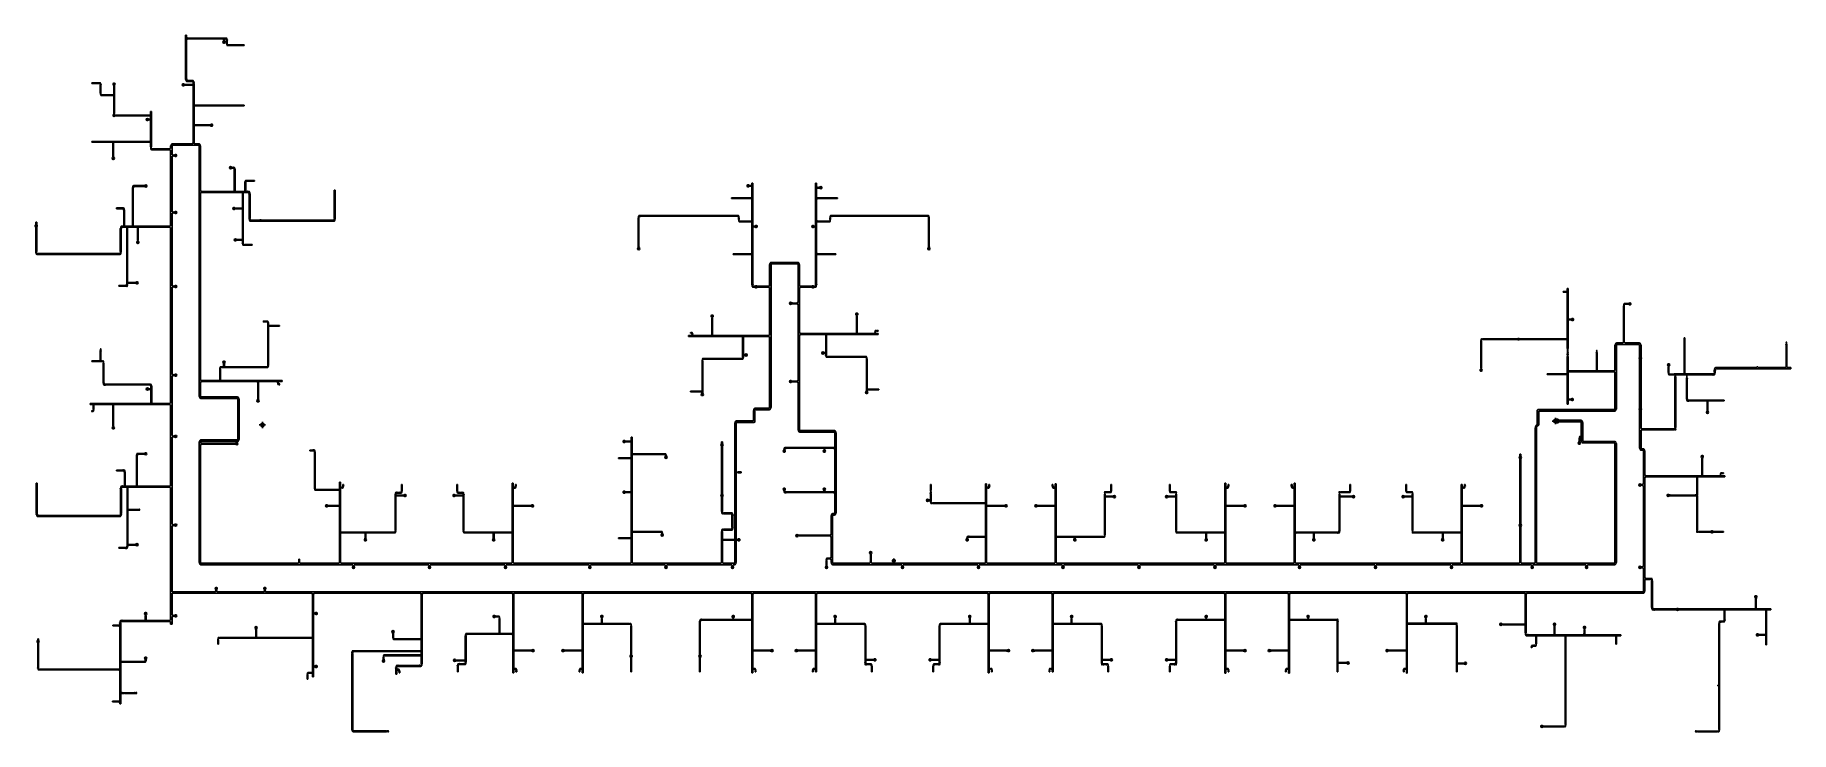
# Model space of a CAD drawing. Header units: inches. Extents: x -3327 to -1, y 8 to 1328.
import ezdxf

# ---------------------------------------------------------------- set-up
doc = ezdxf.new("R2010")
doc.units = ezdxf.units.IN
doc.header["$MEASUREMENT"] = 0
doc.layers.add('P-PIPE', color=3, linetype='Continuous', lineweight=9)
doc.layers.add('X - REF - FP', color=7, linetype='Continuous', true_color=0xb90000)

# ---------------------------------------------------------------- blocks, each defined once
blk = doc.blocks.new('Elbow - Welded - Generic - Standard-1127339-SECOND LEVEL')
at = {"layer": 'P-PIPE'}
for p, q in [((-2.5, 1.2), (-2.5, 1.4)), ((-2.5, 1), (-2.5, 1.2)), ((-2.5, 0.7), (-2.5, 1)), ((-2.5, 0.4), (-2.5, 0.7)), ((-2.5, -0.4), (-2.5, 0.4)), ((-1.4, 2.5), (-1.2, 2.5)), ((-1.2, 2.5), (-1, 2.5)), ((-1, 2.5), (-0.7, 2.5)), ((-0.7, 2.5), (-0.4, 2.5)), ((-0.4, 2.5), (0.4, 2.5)), ((0.4, 2.5), (0.7, 2.5)), ((0.7, 2.5), (1, 2.5)), ((1, 2.5), (1.2, 2.5)), ((1.2, 2.5), (1.4, 2.5)), ((-2.5, -0.7), (-2.5, -0.4)), ((-2.5, -1), (-2.5, -0.7)), ((-2.5, -1.2), (-2.5, -1)), ((-2.5, -1.4), (-2.5, -1.2))]:
    blk.add_line(p, q, dxfattribs=at)
at = {"layer": 'P-PIPE', "flags": 128}
for points in [[(-2.5, -1.4), (-2.4, -1.4), (-2.2, -1.4), (-2, -1.4), (-1.9, -1.4), (-1.7, -1.4), (-1.6, -1.3), (-1.4, -1.3), (-1.3, -1.2), (-1.1, -1.2), (-1, -1.1), (-0.8, -1.1), (-0.7, -1), (-0.6, -0.9), (-0.4, -0.8), (-0.3, -0.7), (-0.2, -0.7), (0, -0.6), (0.1, -0.5), (0.2, -0.3), (0.3, -0.2), (0.4, -0.1), (0.5, 0), (0.6, 0.1), (0.7, 0.3), (0.8, 0.4), (0.9, 0.5), (1, 0.7), (1, 0.8), (1.1, 0.9), (1.2, 1.1), (1.2, 1.2), (1.3, 1.4), (1.3, 1.5), (1.3, 1.7), (1.4, 1.8), (1.4, 2), (1.4, 2.2), (1.4, 2.3), (1.4, 2.5), (1.4, 2.5)], [(-1.4, 2.5), (-1.4, 2.5), (-1.4, 2.4), (-1.4, 2.4), (-1.5, 2.3), (-1.5, 2.3), (-1.5, 2.3), (-1.5, 2.2), (-1.5, 2.2), (-1.5, 2.1), (-1.5, 2.1), (-1.5, 2.1), (-1.6, 2), (-1.6, 2), (-1.6, 1.9), (-1.6, 1.9), (-1.7, 1.9), (-1.7, 1.8), (-1.7, 1.8), (-1.7, 1.8), (-1.8, 1.7), (-1.8, 1.7), (-1.8, 1.7), (-1.9, 1.7), (-1.9, 1.6), (-1.9, 1.6), (-2, 1.6), (-2, 1.6), (-2, 1.5), (-2.1, 1.5), (-2.1, 1.5), (-2.2, 1.5), (-2.2, 1.5), (-2.3, 1.5), (-2.3, 1.5), (-2.3, 1.5), (-2.4, 1.4), (-2.4, 1.4), (-2.5, 1.4), (-2.5, 1.4), (-2.5, 1.4)]]:
    blk.add_lwpolyline(points, dxfattribs=at)
blk = doc.blocks.new('Victaulic-VicPress316-Elbow 90-45deg Style P568_P571 - Standard-523083-SECOND LEVEL')
at = {"layer": 'P-PIPE'}
for p, q in [((-3178.4, 1232.4), (-3178.4, 1232)), ((-3177.6, 1232), (-3178.4, 1232)), ((-3178.4, 1231.7), (-3178.4, 1231.3)), ((-3177.6, 1231.7), (-3178.4, 1231.7)), ((-3178.4, 1231.3), (-3177.6, 1231.3)), ((-3178.3, 1233.5), (-3178.3, 1232.6)), ((-3176.9, 1232), (-3177.6, 1232)), ((-3176.9, 1231.7), (-3177.6, 1231.7)), ((-3177.6, 1231.3), (-3176.9, 1231.3)), ((-3177, 1232.6), (-3177, 1233.5)), ((-3176.9, 1232), (-3176.9, 1232.4)), ((-3176.9, 1231.3), (-3176.9, 1231.7))]:
    blk.add_line(p, q, dxfattribs=at)
at = {"layer": 'P-PIPE', "flags": 128}
for points in [[(-3177.6, 1235.8), (-3177.7, 1235.8), (-3177.7, 1235.8), (-3177.7, 1235.8), (-3177.8, 1235.8), (-3177.8, 1235.7), (-3177.8, 1235.7), (-3177.9, 1235.7), (-3177.9, 1235.7), (-3177.9, 1235.7), (-3178, 1235.7), (-3178, 1235.7), (-3178, 1235.7), (-3178.1, 1235.6), (-3178.1, 1235.6), (-3178.1, 1235.6), (-3178.2, 1235.6), (-3178.2, 1235.6), (-3178.2, 1235.5), (-3178.3, 1235.5), (-3178.3, 1235.5), (-3178.3, 1235.5), (-3178.3, 1235.4), (-3178.4, 1235.4), (-3178.4, 1235.4), (-3178.4, 1235.3), (-3178.4, 1235.3), (-3178.4, 1235.3), (-3178.4, 1235.3), (-3178.5, 1235.2), (-3178.5, 1235.2), (-3178.5, 1235.2), (-3178.5, 1235.1), (-3178.5, 1235.1), (-3178.5, 1235), (-3178.5, 1235), (-3178.5, 1235), (-3178.5, 1234.9), (-3178.5, 1234.9), (-3178.5, 1234.9), (-3178.5, 1234.8), (-3178.5, 1234.8), (-3178.5, 1234.8), (-3178.5, 1234.7), (-3178.5, 1234.7), (-3178.5, 1234.6), (-3178.5, 1234.6), (-3178.5, 1234.6), (-3178.5, 1234.5), (-3178.5, 1234.5), (-3178.5, 1234.5), (-3178.4, 1234.4), (-3178.4, 1234.4), (-3178.4, 1234.4), (-3178.4, 1234.3), (-3178.4, 1234.3), (-3178.3, 1234.3), (-3178.3, 1234.3), (-3178.3, 1234.2)], [(-3178.4, 1231.7), (-3178.4, 1231.7), (-3178.4, 1231.7), (-3178.4, 1231.7), (-3178.4, 1231.7), (-3178.4, 1231.7), (-3178.4, 1231.7), (-3178.4, 1231.7), (-3178.4, 1231.7), (-3178.4, 1231.7), (-3178.4, 1231.7), (-3178.5, 1231.7), (-3178.5, 1231.7), (-3178.5, 1231.7), (-3178.5, 1231.7), (-3178.5, 1231.7), (-3178.5, 1231.7), (-3178.5, 1231.7), (-3178.5, 1231.7), (-3178.5, 1231.7), (-3178.5, 1231.7), (-3178.5, 1231.7), (-3178.5, 1231.7), (-3178.5, 1231.7), (-3178.5, 1231.7), (-3178.5, 1231.7), (-3178.5, 1231.7), (-3178.5, 1231.8), (-3178.5, 1231.8), (-3178.5, 1231.8), (-3178.5, 1231.8), (-3178.5, 1231.8), (-3178.5, 1231.8), (-3178.5, 1231.8), (-3178.5, 1231.8), (-3178.5, 1231.8), (-3178.5, 1231.8), (-3178.5, 1231.8), (-3178.5, 1231.8), (-3178.5, 1231.8), (-3178.5, 1231.8), (-3178.5, 1231.8), (-3178.5, 1231.8), (-3178.5, 1231.8), (-3178.5, 1231.8), (-3178.5, 1231.9), (-3178.5, 1231.9), (-3178.5, 1231.9), (-3178.5, 1231.9), (-3178.5, 1231.9), (-3178.5, 1231.9), (-3178.5, 1231.9), (-3178.5, 1231.9), (-3178.5, 1231.9), (-3178.5, 1231.9), (-3178.5, 1231.9), (-3178.5, 1231.9), (-3178.5, 1231.9), (-3178.5, 1231.9), (-3178.5, 1231.9), (-3178.5, 1231.9), (-3178.5, 1231.9), (-3178.5, 1231.9), (-3178.5, 1231.9), (-3178.5, 1231.9), (-3178.5, 1231.9), (-3178.5, 1231.9), (-3178.5, 1231.9), (-3178.5, 1232), (-3178.4, 1232), (-3178.4, 1232), (-3178.4, 1232), (-3178.4, 1232), (-3178.4, 1232), (-3178.4, 1232), (-3178.4, 1232), (-3178.4, 1232), (-3178.4, 1232), (-3178.4, 1232), (-3178.4, 1232)], [(-3177.6, 1235.6), (-3177.7, 1235.6), (-3177.7, 1235.6), (-3177.7, 1235.6), (-3177.7, 1235.6), (-3177.8, 1235.6), (-3177.8, 1235.6), (-3177.8, 1235.6), (-3177.9, 1235.6), (-3177.9, 1235.6), (-3177.9, 1235.6), (-3178, 1235.5), (-3178, 1235.5), (-3178, 1235.5), (-3178, 1235.5), (-3178.1, 1235.5), (-3178.1, 1235.5), (-3178.1, 1235.5), (-3178.1, 1235.4), (-3178.2, 1235.4), (-3178.2, 1235.4), (-3178.2, 1235.4), (-3178.2, 1235.3), (-3178.2, 1235.3), (-3178.3, 1235.3), (-3178.3, 1235.3), (-3178.3, 1235.2), (-3178.3, 1235.2), (-3178.3, 1235.2), (-3178.3, 1235.2), (-3178.3, 1235.1), (-3178.4, 1235.1), (-3178.4, 1235.1), (-3178.4, 1235), (-3178.4, 1235), (-3178.4, 1235), (-3178.4, 1235), (-3178.4, 1234.9), (-3178.4, 1234.9), (-3178.4, 1234.9), (-3178.4, 1234.8), (-3178.4, 1234.8), (-3178.4, 1234.8), (-3178.4, 1234.7), (-3178.4, 1234.7), (-3178.4, 1234.7), (-3178.4, 1234.7), (-3178.4, 1234.6), (-3178.3, 1234.6), (-3178.3, 1234.6), (-3178.3, 1234.5), (-3178.3, 1234.5), (-3178.3, 1234.5), (-3178.3, 1234.5)], [(-3178.4, 1232.4), (-3178.4, 1232.4), (-3178.4, 1232.4), (-3178.4, 1232.4), (-3178.4, 1232.5), (-3178.4, 1232.5), (-3178.4, 1232.5), (-3178.4, 1232.5), (-3178.4, 1232.5), (-3178.4, 1232.5), (-3178.4, 1232.5), (-3178.4, 1232.5), (-3178.4, 1232.5), (-3178.4, 1232.6), (-3178.4, 1232.6), (-3178.3, 1232.6), (-3178.3, 1232.6), (-3178.3, 1232.6), (-3178.3, 1232.6), (-3178.3, 1232.6), (-3178.3, 1232.6), (-3178.3, 1232.6), (-3178.3, 1232.6), (-3178.3, 1232.6), (-3178.3, 1232.6)], [(-3177.6, 1232), (-3177.7, 1232), (-3177.7, 1232), (-3177.7, 1232), (-3177.7, 1232), (-3177.8, 1232), (-3177.8, 1232), (-3177.8, 1232), (-3177.9, 1232), (-3177.9, 1232), (-3177.9, 1232), (-3178, 1232), (-3178, 1232), (-3178, 1232), (-3178, 1232), (-3178.1, 1232), (-3178.1, 1232), (-3178.1, 1232), (-3178.1, 1232), (-3178.2, 1232), (-3178.2, 1232), (-3178.2, 1232), (-3178.2, 1232), (-3178.2, 1232), (-3178.3, 1232), (-3178.3, 1232), (-3178.3, 1232), (-3178.3, 1232), (-3178.3, 1232), (-3178.3, 1232), (-3178.3, 1232), (-3178.4, 1232), (-3178.4, 1232), (-3178.4, 1232), (-3178.4, 1232), (-3178.4, 1232), (-3178.4, 1232), (-3178.4, 1232), (-3178.4, 1232), (-3178.4, 1232), (-3178.4, 1232)], [(-3178.4, 1232), (-3178.4, 1232), (-3178.4, 1232), (-3178.4, 1232), (-3178.4, 1232), (-3178.4, 1232), (-3178.4, 1232), (-3178.4, 1232), (-3178.4, 1232)], [(-3178.4, 1231.7), (-3178.4, 1231.7), (-3178.4, 1231.7), (-3178.4, 1231.7), (-3178.4, 1231.7), (-3178.4, 1231.7), (-3178.4, 1231.7), (-3178.4, 1231.7), (-3178.4, 1231.7), (-3178.4, 1231.7)], [(-3178.4, 1231.7), (-3178.4, 1231.7), (-3178.4, 1231.7), (-3178.4, 1231.7), (-3178.4, 1231.7), (-3178.4, 1231.7), (-3178.4, 1231.7), (-3178.4, 1231.7), (-3178.4, 1231.7), (-3178.3, 1231.7), (-3178.3, 1231.7), (-3178.3, 1231.7), (-3178.3, 1231.7), (-3178.3, 1231.7), (-3178.3, 1231.7), (-3178.3, 1231.7), (-3178.2, 1231.7), (-3178.2, 1231.7), (-3178.2, 1231.7), (-3178.2, 1231.7), (-3178.2, 1231.7), (-3178.1, 1231.7), (-3178.1, 1231.7), (-3178.1, 1231.7), (-3178.1, 1231.7), (-3178, 1231.7), (-3178, 1231.7), (-3178, 1231.7), (-3178, 1231.7), (-3177.9, 1231.7), (-3177.9, 1231.7), (-3177.9, 1231.7), (-3177.8, 1231.7), (-3177.8, 1231.7), (-3177.8, 1231.7), (-3177.8, 1231.7), (-3177.7, 1231.7), (-3177.7, 1231.7), (-3177.7, 1231.7), (-3177.6, 1231.7), (-3177.6, 1231.7)], [(-3178.3, 1234.9), (-3178.3, 1234.9), (-3178.3, 1234.9), (-3178.3, 1234.8), (-3178.3, 1234.8), (-3178.3, 1234.8), (-3178.3, 1234.8), (-3178.3, 1234.8), (-3178.3, 1234.8), (-3178.3, 1234.8), (-3178.3, 1234.7), (-3178.3, 1234.7), (-3178.3, 1234.7), (-3178.3, 1234.7), (-3178.3, 1234.6), (-3178.3, 1234.6), (-3178.3, 1234.6), (-3178.3, 1234.5), (-3178.3, 1234.5), (-3178.3, 1234.5), (-3178.3, 1234.4), (-3178.3, 1234.4), (-3178.3, 1234.3), (-3178.3, 1234.3), (-3178.3, 1234.3), (-3178.3, 1234.2), (-3178.3, 1234.2), (-3178.3, 1234.1), (-3178.3, 1234.1), (-3178.3, 1234), (-3178.3, 1234), (-3178.3, 1233.9), (-3178.3, 1233.9), (-3178.3, 1233.8), (-3178.3, 1233.8), (-3178.3, 1233.7), (-3178.3, 1233.6), (-3178.3, 1233.6), (-3178.3, 1233.5), (-3178.3, 1233.5), (-3178.3, 1233.5)], [(-3177, 1234.2), (-3176.9, 1234.2), (-3176.9, 1234.3), (-3176.9, 1234.3), (-3176.9, 1234.3), (-3176.9, 1234.4), (-3176.8, 1234.4), (-3176.8, 1234.4), (-3176.8, 1234.5), (-3176.8, 1234.5), (-3176.8, 1234.5), (-3176.8, 1234.6), (-3176.8, 1234.6), (-3176.7, 1234.6), (-3176.7, 1234.7), (-3176.7, 1234.7), (-3176.7, 1234.7), (-3176.7, 1234.8), (-3176.7, 1234.8), (-3176.7, 1234.8), (-3176.7, 1234.9), (-3176.7, 1234.9), (-3176.7, 1235), (-3176.7, 1235), (-3176.7, 1235), (-3176.7, 1235.1), (-3176.7, 1235.1), (-3176.8, 1235.1), (-3176.8, 1235.2), (-3176.8, 1235.2), (-3176.8, 1235.2), (-3176.8, 1235.3), (-3176.8, 1235.3), (-3176.8, 1235.3), (-3176.9, 1235.4), (-3176.9, 1235.4), (-3176.9, 1235.4), (-3176.9, 1235.4), (-3177, 1235.5), (-3177, 1235.5), (-3177, 1235.5), (-3177, 1235.6), (-3177.1, 1235.6), (-3177.1, 1235.6), (-3177.1, 1235.6), (-3177.2, 1235.6), (-3177.2, 1235.7), (-3177.2, 1235.7), (-3177.3, 1235.7), (-3177.3, 1235.7), (-3177.3, 1235.7), (-3177.4, 1235.7), (-3177.4, 1235.7), (-3177.4, 1235.7), (-3177.5, 1235.8), (-3177.5, 1235.8), (-3177.5, 1235.8), (-3177.6, 1235.8), (-3177.6, 1235.8), (-3177.6, 1235.8)], [(-3177, 1234.5), (-3176.9, 1234.5), (-3176.9, 1234.5), (-3176.9, 1234.5), (-3176.9, 1234.6), (-3176.9, 1234.6), (-3176.9, 1234.6), (-3176.9, 1234.7), (-3176.9, 1234.7), (-3176.9, 1234.7), (-3176.9, 1234.8), (-3176.9, 1234.8), (-3176.9, 1234.8), (-3176.9, 1234.8), (-3176.9, 1234.9), (-3176.9, 1234.9), (-3176.9, 1234.9), (-3176.9, 1235), (-3176.9, 1235), (-3176.9, 1235), (-3176.9, 1235.1), (-3176.9, 1235.1), (-3176.9, 1235.1), (-3176.9, 1235.1), (-3176.9, 1235.2), (-3176.9, 1235.2), (-3177, 1235.2), (-3177, 1235.3), (-3177, 1235.3), (-3177, 1235.3), (-3177, 1235.3), (-3177, 1235.4), (-3177.1, 1235.4), (-3177.1, 1235.4), (-3177.1, 1235.4), (-3177.1, 1235.4), (-3177.2, 1235.5), (-3177.2, 1235.5), (-3177.2, 1235.5), (-3177.2, 1235.5), (-3177.3, 1235.5), (-3177.3, 1235.5), (-3177.3, 1235.6), (-3177.3, 1235.6), (-3177.4, 1235.6), (-3177.4, 1235.6), (-3177.4, 1235.6), (-3177.5, 1235.6), (-3177.5, 1235.6), (-3177.5, 1235.6), (-3177.5, 1235.6), (-3177.6, 1235.6), (-3177.6, 1235.6), (-3177.6, 1235.6)], [(-3176.9, 1232), (-3176.9, 1232), (-3176.9, 1232), (-3176.9, 1232), (-3176.9, 1232), (-3176.9, 1232), (-3176.9, 1232), (-3176.9, 1232), (-3176.9, 1232), (-3176.9, 1232), (-3176.9, 1232), (-3176.9, 1232), (-3176.9, 1232), (-3177, 1232), (-3177, 1232), (-3177, 1232), (-3177, 1232), (-3177, 1232), (-3177, 1232), (-3177.1, 1232), (-3177.1, 1232), (-3177.1, 1232), (-3177.1, 1232), (-3177.2, 1232), (-3177.2, 1232), (-3177.2, 1232), (-3177.2, 1232), (-3177.3, 1232), (-3177.3, 1232), (-3177.3, 1232), (-3177.3, 1232), (-3177.4, 1232), (-3177.4, 1232), (-3177.4, 1232), (-3177.5, 1232), (-3177.5, 1232), (-3177.5, 1232), (-3177.6, 1232), (-3177.6, 1232), (-3177.6, 1232), (-3177.6, 1232)], [(-3177.6, 1231.7), (-3177.6, 1231.7), (-3177.6, 1231.7), (-3177.5, 1231.7), (-3177.5, 1231.7), (-3177.5, 1231.7), (-3177.4, 1231.7), (-3177.4, 1231.7), (-3177.4, 1231.7), (-3177.4, 1231.7), (-3177.3, 1231.7), (-3177.3, 1231.7), (-3177.3, 1231.7), (-3177.2, 1231.7), (-3177.2, 1231.7), (-3177.2, 1231.7), (-3177.2, 1231.7), (-3177.1, 1231.7), (-3177.1, 1231.7), (-3177.1, 1231.7), (-3177.1, 1231.7), (-3177.1, 1231.7), (-3177, 1231.7), (-3177, 1231.7), (-3177, 1231.7), (-3177, 1231.7), (-3177, 1231.7), (-3176.9, 1231.7), (-3176.9, 1231.7), (-3176.9, 1231.7), (-3176.9, 1231.7), (-3176.9, 1231.7), (-3176.9, 1231.7), (-3176.9, 1231.7), (-3176.9, 1231.7), (-3176.9, 1231.7), (-3176.9, 1231.7), (-3176.9, 1231.7), (-3176.9, 1231.7), (-3176.9, 1231.7), (-3176.9, 1231.7)], [(-3177, 1233.5), (-3177, 1233.5), (-3177, 1233.6), (-3177, 1233.6), (-3177, 1233.7), (-3177, 1233.7), (-3177, 1233.8), (-3177, 1233.8), (-3177, 1233.9), (-3177, 1234), (-3177, 1234), (-3177, 1234.1), (-3177, 1234.1), (-3177, 1234.2), (-3177, 1234.2), (-3177, 1234.2), (-3177, 1234.3), (-3177, 1234.3), (-3177, 1234.4), (-3177, 1234.4), (-3177, 1234.5), (-3177, 1234.5), (-3177, 1234.5), (-3177, 1234.6), (-3177, 1234.6), (-3177, 1234.6), (-3177, 1234.7), (-3177, 1234.7), (-3177, 1234.7), (-3177, 1234.7), (-3177, 1234.8), (-3177, 1234.8), (-3177, 1234.8), (-3177, 1234.8), (-3177, 1234.8), (-3177, 1234.8), (-3177, 1234.8), (-3177, 1234.8), (-3177, 1234.9), (-3177, 1234.9), (-3177, 1234.9)], [(-3177, 1232.6), (-3177, 1232.6), (-3177, 1232.6), (-3176.9, 1232.6), (-3176.9, 1232.6), (-3176.9, 1232.6), (-3176.9, 1232.6), (-3176.9, 1232.6), (-3176.9, 1232.6), (-3176.9, 1232.6), (-3176.9, 1232.6), (-3176.9, 1232.5), (-3176.9, 1232.5), (-3176.9, 1232.5), (-3176.9, 1232.5), (-3176.9, 1232.5), (-3176.9, 1232.5), (-3176.9, 1232.5), (-3176.9, 1232.5), (-3176.9, 1232.5), (-3176.9, 1232.5), (-3176.9, 1232.4), (-3176.9, 1232.4), (-3176.9, 1232.4), (-3176.9, 1232.4)], [(-3176.9, 1232), (-3176.9, 1232), (-3176.8, 1232), (-3176.8, 1232), (-3176.8, 1232), (-3176.8, 1232), (-3176.8, 1232), (-3176.8, 1232), (-3176.8, 1232), (-3176.8, 1232), (-3176.8, 1232), (-3176.8, 1232), (-3176.8, 1231.9), (-3176.8, 1231.9), (-3176.8, 1231.9), (-3176.8, 1231.9), (-3176.8, 1231.9), (-3176.8, 1231.9), (-3176.8, 1231.9), (-3176.8, 1231.9), (-3176.8, 1231.9), (-3176.8, 1231.9), (-3176.7, 1231.9), (-3176.7, 1231.9), (-3176.7, 1231.9), (-3176.7, 1231.9), (-3176.7, 1231.9), (-3176.7, 1231.9), (-3176.7, 1231.9), (-3176.7, 1231.9), (-3176.7, 1231.9), (-3176.7, 1231.9), (-3176.7, 1231.9), (-3176.7, 1231.9), (-3176.7, 1231.8), (-3176.7, 1231.8), (-3176.7, 1231.8), (-3176.7, 1231.8), (-3176.7, 1231.8), (-3176.7, 1231.8), (-3176.7, 1231.8), (-3176.7, 1231.8), (-3176.7, 1231.8), (-3176.7, 1231.8), (-3176.7, 1231.8), (-3176.7, 1231.8), (-3176.7, 1231.8), (-3176.7, 1231.8), (-3176.7, 1231.8), (-3176.7, 1231.8), (-3176.7, 1231.8), (-3176.7, 1231.8), (-3176.7, 1231.7), (-3176.7, 1231.7), (-3176.7, 1231.7), (-3176.7, 1231.7), (-3176.7, 1231.7), (-3176.7, 1231.7), (-3176.8, 1231.7), (-3176.8, 1231.7), (-3176.8, 1231.7), (-3176.8, 1231.7), (-3176.8, 1231.7), (-3176.8, 1231.7), (-3176.8, 1231.7), (-3176.8, 1231.7), (-3176.8, 1231.7), (-3176.8, 1231.7), (-3176.8, 1231.7), (-3176.8, 1231.7), (-3176.8, 1231.7), (-3176.8, 1231.7), (-3176.8, 1231.7), (-3176.8, 1231.7), (-3176.8, 1231.7), (-3176.8, 1231.7), (-3176.8, 1231.7), (-3176.8, 1231.7), (-3176.9, 1231.7), (-3176.9, 1231.7)], [(-3176.9, 1232), (-3176.9, 1232), (-3176.9, 1232), (-3176.9, 1232), (-3176.9, 1232), (-3176.9, 1232), (-3176.9, 1232), (-3176.9, 1232), (-3176.9, 1232), (-3176.9, 1232)], [(-3176.9, 1231.7), (-3176.9, 1231.7), (-3176.9, 1231.7), (-3176.9, 1231.7), (-3176.9, 1231.7), (-3176.9, 1231.7), (-3176.9, 1231.7), (-3176.9, 1231.7), (-3176.9, 1231.7)]]:
    blk.add_lwpolyline(points, dxfattribs=at)
blk = doc.blocks.new('Victaulic-VicPress316-Elbow 90-45deg Style P568_P571 - Standard-1125944-SECOND LEVEL')
at = {"layer": 'P-PIPE'}
for p, q in [((-4.2, 1.1), (-4.5, 1.1)), ((-4.5, 1.1), (-4.5, -1.1)), ((-4.2, -1.1), (-4.2, 1.1)), ((-3.3, 1.1), (-3.8, 1.1)), ((-3.8, -1.1), (-3.8, 1.1)), ((-2, 0.9), (-3.1, 0.9)), ((-3.1, 0.8), (-3.1, 0.8)), ((-3.1, 0.3), (-3.1, 0.3)), ((-1.1, 4.5), (-1.1, 4.2)), ((1.1, 4.5), (-1.1, 4.5)), ((-1.1, 4.2), (1.1, 4.2)), ((-1.1, 3.8), (-1.1, 3.3)), ((-1.1, 3.8), (1.1, 3.8)), ((-1, 3.1), (-1, 2)), ((-0.8, 3.1), (-0.8, 3.1)), ((-0.3, 3.1), (-0.3, 3.1)), ((0.3, 3.1), (0.3, 3.1)), ((0.8, 3.1), (0.8, 3.1)), ((0.9, 2), (0.9, 3.1)), ((1.1, 4.2), (1.1, 4.5)), ((1.1, 3.3), (1.1, 3.8)), ((-4.5, -1.1), (-4.2, -1.1)), ((-3.8, -1.1), (-3.3, -1.1)), ((-3.1, -0.3), (-3.1, -0.3)), ((-3.1, -0.8), (-3.1, -0.8)), ((-3.1, -1), (-2, -1))]:
    blk.add_line(p, q, dxfattribs=at)
at = {"layer": 'P-PIPE', "flags": 128}
for points in [[(-4.2, 1.1), (-4.2, 1.1), (-4.2, 1.1), (-4.2, 1.1), (-4.2, 1.1), (-4.2, 1.1), (-4.2, 1.1), (-4.2, 1.1), (-4.2, 1.1), (-4.2, 1.1), (-4.2, 1.1), (-4.2, 1.1), (-4.2, 1.1), (-4.2, 1.1), (-4.1, 1.1), (-4.1, 1.2), (-4.1, 1.2), (-4.1, 1.2), (-4.1, 1.2), (-4.1, 1.2), (-4.1, 1.2), (-4.1, 1.2), (-4.1, 1.2), (-4.1, 1.2), (-4.1, 1.2), (-4.1, 1.2), (-4.1, 1.2), (-4.1, 1.2), (-4.1, 1.2), (-4.1, 1.2), (-4.1, 1.2), (-4.1, 1.2), (-4.1, 1.2), (-4.1, 1.2), (-4, 1.2), (-4, 1.2), (-4, 1.2), (-4, 1.2), (-4, 1.2), (-4, 1.2), (-4, 1.2), (-4, 1.2), (-4, 1.2), (-4, 1.2), (-4, 1.2), (-4, 1.2), (-4, 1.2), (-4, 1.2), (-4, 1.2), (-3.9, 1.2), (-3.9, 1.2), (-3.9, 1.2), (-3.9, 1.2), (-3.9, 1.2), (-3.9, 1.2), (-3.9, 1.2), (-3.9, 1.2), (-3.9, 1.2), (-3.9, 1.2), (-3.9, 1.2), (-3.9, 1.2), (-3.9, 1.2), (-3.9, 1.2), (-3.9, 1.2), (-3.9, 1.1), (-3.9, 1.1), (-3.9, 1.1), (-3.9, 1.1), (-3.9, 1.1), (-3.9, 1.1), (-3.9, 1.1), (-3.9, 1.1), (-3.9, 1.1), (-3.9, 1.1), (-3.9, 1.1), (-3.9, 1.1), (-3.8, 1.1), (-3.8, 1.1), (-3.8, 1.1), (-3.8, 1.1)], [(-4.2, 1.1), (-4.2, 1.1), (-4.2, 1.1), (-4.2, 1.1), (-4.2, 1), (-4.2, 1), (-4.2, 1), (-4.2, 1), (-4.2, 1), (-4.2, 1), (-4.2, 1), (-4.2, 1), (-4.2, 0.9), (-4.2, 0.9), (-4.2, 0.9), (-4.2, 0.9), (-4.2, 0.8), (-4.2, 0.8), (-4.2, 0.8), (-4.2, 0.8), (-4.2, 0.7), (-4.2, 0.7), (-4.2, 0.7), (-4.2, 0.6), (-4.2, 0.6), (-4.2, 0.6), (-4.2, 0.5), (-4.2, 0.5), (-4.2, 0.5), (-4.2, 0.4), (-4.2, 0.4), (-4.2, 0.3), (-4.2, 0.3), (-4.2, 0.3), (-4.2, 0.2), (-4.2, 0.2), (-4.2, 0.1), (-4.2, 0.1), (-4.2, 0.1), (-4.2, 0), (-4.2, 0), (-4.2, -0.1), (-4.2, -0.1), (-4.2, -0.2), (-4.2, -0.2), (-4.2, -0.2), (-4.2, -0.3), (-4.2, -0.3), (-4.2, -0.4), (-4.2, -0.4), (-4.2, -0.4), (-4.2, -0.5), (-4.2, -0.5), (-4.2, -0.6), (-4.2, -0.6), (-4.2, -0.6), (-4.2, -0.7), (-4.2, -0.7), (-4.2, -0.7), (-4.2, -0.8), (-4.2, -0.8), (-4.2, -0.8), (-4.2, -0.8), (-4.2, -0.9), (-4.2, -0.9), (-4.2, -0.9), (-4.2, -0.9), (-4.2, -0.9), (-4.2, -1), (-4.2, -1), (-4.2, -1), (-4.2, -1), (-4.2, -1), (-4.2, -1), (-4.2, -1), (-4.2, -1), (-4.2, -1.1), (-4.2, -1.1), (-4.2, -1.1), (-4.2, -1.1)], [(-4.2, 1), (-4.2, 1), (-4.2, 1), (-4.2, 1), (-4.2, 1.1), (-4.2, 1.1), (-4.2, 1.1), (-4.2, 1.1)], [(-3.8, -1.1), (-3.8, -1.1), (-3.8, -1.1), (-3.8, -1.1), (-3.8, -1), (-3.8, -1), (-3.8, -1), (-3.8, -1), (-3.8, -1), (-3.8, -1), (-3.8, -1), (-3.8, -1), (-3.8, -0.9), (-3.8, -0.9), (-3.8, -0.9), (-3.8, -0.9), (-3.8, -0.8), (-3.8, -0.8), (-3.8, -0.8), (-3.8, -0.8), (-3.8, -0.7), (-3.8, -0.7), (-3.8, -0.7), (-3.8, -0.6), (-3.8, -0.6), (-3.8, -0.6), (-3.8, -0.5), (-3.8, -0.5), (-3.8, -0.5), (-3.8, -0.4), (-3.8, -0.4), (-3.8, -0.3), (-3.8, -0.3), (-3.8, -0.3), (-3.8, -0.2), (-3.8, -0.2), (-3.8, -0.1), (-3.8, -0.1), (-3.8, -0.1), (-3.8, 0), (-3.8, 0), (-3.8, 0.1), (-3.8, 0.1), (-3.8, 0.2), (-3.8, 0.2), (-3.8, 0.2), (-3.8, 0.3), (-3.8, 0.3), (-3.8, 0.4), (-3.8, 0.4), (-3.8, 0.4), (-3.8, 0.5), (-3.8, 0.5), (-3.8, 0.6), (-3.8, 0.6), (-3.8, 0.6), (-3.8, 0.7), (-3.8, 0.7), (-3.8, 0.7), (-3.8, 0.8), (-3.8, 0.8), (-3.8, 0.8), (-3.8, 0.8), (-3.8, 0.9), (-3.8, 0.9), (-3.8, 0.9), (-3.8, 0.9), (-3.8, 0.9), (-3.8, 1), (-3.8, 1), (-3.8, 1), (-3.8, 1), (-3.8, 1), (-3.8, 1), (-3.8, 1), (-3.8, 1), (-3.8, 1.1), (-3.8, 1.1), (-3.8, 1.1), (-3.8, 1.1)], [(-3.8, 1.1), (-3.8, 1.1), (-3.8, 1.1), (-3.8, 1.1), (-3.8, 1), (-3.8, 1), (-3.8, 1), (-3.8, 1)], [(-3.3, 1.1), (-3.3, 1.1), (-3.3, 1.1), (-3.3, 1.1), (-3.2, 1.1), (-3.2, 1.1), (-3.2, 1.1), (-3.2, 1), (-3.2, 1), (-3.2, 1), (-3.2, 1), (-3.2, 1), (-3.2, 1), (-3.2, 1), (-3.1, 1), (-3.1, 1), (-3.1, 1), (-3.1, 1), (-3.1, 1), (-3.1, 1), (-3.1, 1), (-3.1, 1), (-3.1, 1), (-3.1, 1), (-3.1, 0.9)], [(-1, 2), (-1, 2), (-1, 1.9), (-1, 1.9), (-1, 1.8), (-1, 1.8), (-1, 1.8), (-1, 1.7), (-1, 1.7), (-1, 1.6), (-1, 1.6), (-1.1, 1.6), (-1.1, 1.5), (-1.1, 1.5), (-1.1, 1.4), (-1.1, 1.4), (-1.2, 1.4), (-1.2, 1.3), (-1.2, 1.3), (-1.2, 1.3), (-1.3, 1.3), (-1.3, 1.2), (-1.3, 1.2), (-1.4, 1.2), (-1.4, 1.1), (-1.4, 1.1), (-1.5, 1.1), (-1.5, 1.1), (-1.6, 1.1), (-1.6, 1), (-1.6, 1), (-1.7, 1), (-1.7, 1), (-1.8, 1), (-1.8, 1), (-1.8, 1), (-1.9, 1), (-1.9, 1), (-2, 1), (-2, 0.9), (-2, 0.9)], [(-2, -1), (-1.9, -0.9), (-1.8, -0.9), (-1.7, -0.9), (-1.5, -0.9), (-1.4, -0.9), (-1.3, -0.9), (-1.2, -0.8), (-1.1, -0.8), (-1, -0.8), (-0.9, -0.7), (-0.8, -0.7), (-0.6, -0.6), (-0.5, -0.6), (-0.4, -0.5), (-0.3, -0.4), (-0.2, -0.4), (-0.2, -0.3), (-0.1, -0.2), (0, -0.1), (0.1, -0.1), (0.2, 0), (0.3, 0.1), (0.3, 0.2), (0.4, 0.3), (0.5, 0.4), (0.5, 0.5), (0.6, 0.6), (0.7, 0.7), (0.7, 0.8), (0.7, 0.9), (0.8, 1.1), (0.8, 1.2), (0.9, 1.3), (0.9, 1.4), (0.9, 1.5), (0.9, 1.6), (0.9, 1.7), (0.9, 1.9), (0.9, 2), (0.9, 2)], [(-1.1, 3.8), (-1.1, 3.8), (-1.1, 3.8), (-1.1, 3.8), (-1.1, 3.8), (-1.1, 3.8), (-1.1, 3.8), (-1.1, 3.9), (-1.1, 3.9), (-1.1, 3.9), (-1.1, 3.9), (-1.1, 3.9), (-1.1, 3.9), (-1.1, 3.9), (-1.1, 3.9), (-1.2, 3.9), (-1.2, 3.9), (-1.2, 3.9), (-1.2, 3.9), (-1.2, 3.9), (-1.2, 3.9), (-1.2, 3.9), (-1.2, 3.9), (-1.2, 3.9), (-1.2, 3.9), (-1.2, 3.9), (-1.2, 3.9), (-1.2, 3.9), (-1.2, 3.9), (-1.2, 3.9), (-1.2, 4), (-1.2, 4), (-1.2, 4), (-1.2, 4), (-1.2, 4), (-1.2, 4), (-1.2, 4), (-1.2, 4), (-1.2, 4), (-1.2, 4), (-1.2, 4), (-1.2, 4), (-1.2, 4), (-1.2, 4), (-1.2, 4), (-1.2, 4), (-1.2, 4.1), (-1.2, 4.1), (-1.2, 4.1), (-1.2, 4.1), (-1.2, 4.1), (-1.2, 4.1), (-1.2, 4.1), (-1.2, 4.1), (-1.2, 4.1), (-1.2, 4.1), (-1.2, 4.1), (-1.2, 4.1), (-1.2, 4.1), (-1.2, 4.1), (-1.2, 4.1), (-1.2, 4.1), (-1.2, 4.1), (-1.2, 4.1), (-1.1, 4.1), (-1.1, 4.2), (-1.1, 4.2), (-1.1, 4.2), (-1.1, 4.2), (-1.1, 4.2), (-1.1, 4.2), (-1.1, 4.2), (-1.1, 4.2), (-1.1, 4.2), (-1.1, 4.2), (-1.1, 4.2), (-1.1, 4.2), (-1.1, 4.2), (-1.1, 4.2), (-1.1, 4.2)], [(1.1, 4.2), (1.1, 4.2), (1.1, 4.2), (1.1, 4.2), (1, 4.2), (1, 4.2), (1, 4.2), (1, 4.2), (1, 4.2), (1, 4.2), (1, 4.2), (1, 4.2), (0.9, 4.2), (0.9, 4.2), (0.9, 4.2), (0.9, 4.2), (0.8, 4.2), (0.8, 4.2), (0.8, 4.2), (0.8, 4.2), (0.7, 4.2), (0.7, 4.2), (0.7, 4.2), (0.6, 4.2), (0.6, 4.2), (0.6, 4.2), (0.5, 4.2), (0.5, 4.2), (0.5, 4.2), (0.4, 4.2), (0.4, 4.2), (0.3, 4.2), (0.3, 4.2), (0.3, 4.2), (0.2, 4.2), (0.2, 4.2), (0.1, 4.2), (0.1, 4.2), (0.1, 4.2), (0, 4.2), (0, 4.2), (-0.1, 4.2), (-0.1, 4.2), (-0.2, 4.2), (-0.2, 4.2), (-0.2, 4.2), (-0.3, 4.2), (-0.3, 4.2), (-0.4, 4.2), (-0.4, 4.2), (-0.4, 4.2), (-0.5, 4.2), (-0.5, 4.2), (-0.6, 4.2), (-0.6, 4.2), (-0.6, 4.2), (-0.7, 4.2), (-0.7, 4.2), (-0.7, 4.2), (-0.8, 4.2), (-0.8, 4.2), (-0.8, 4.2), (-0.8, 4.2), (-0.9, 4.2), (-0.9, 4.2), (-0.9, 4.2), (-0.9, 4.2), (-0.9, 4.2), (-1, 4.2), (-1, 4.2), (-1, 4.2), (-1, 4.2), (-1, 4.2), (-1, 4.2), (-1, 4.2), (-1, 4.2), (-1.1, 4.2), (-1.1, 4.2), (-1.1, 4.2), (-1.1, 4.2)], [(-1.1, 4.2), (-1.1, 4.2), (-1.1, 4.2), (-1.1, 4.2), (-1, 4.2), (-1, 4.2), (-1, 4.2), (-1, 4.2)], [(-1.1, 3.8), (-1.1, 3.8), (-1.1, 3.8), (-1.1, 3.8), (-1, 3.8), (-1, 3.8), (-1, 3.8), (-1, 3.8), (-1, 3.8), (-1, 3.8), (-1, 3.8), (-1, 3.8), (-0.9, 3.8), (-0.9, 3.8), (-0.9, 3.8), (-0.9, 3.8), (-0.8, 3.8), (-0.8, 3.8), (-0.8, 3.8), (-0.8, 3.8), (-0.7, 3.8), (-0.7, 3.8), (-0.7, 3.8), (-0.6, 3.8), (-0.6, 3.8), (-0.6, 3.8), (-0.5, 3.8), (-0.5, 3.8), (-0.5, 3.8), (-0.4, 3.8), (-0.4, 3.8), (-0.3, 3.8), (-0.3, 3.8), (-0.3, 3.8), (-0.2, 3.8), (-0.2, 3.8), (-0.1, 3.8), (-0.1, 3.8), (-0.1, 3.8), (0, 3.8), (0, 3.8), (0.1, 3.8), (0.1, 3.8), (0.2, 3.8), (0.2, 3.8), (0.2, 3.8), (0.3, 3.8), (0.3, 3.8), (0.4, 3.8), (0.4, 3.8), (0.4, 3.8), (0.5, 3.8), (0.5, 3.8), (0.6, 3.8), (0.6, 3.8), (0.6, 3.8), (0.7, 3.8), (0.7, 3.8), (0.7, 3.8), (0.8, 3.8), (0.8, 3.8), (0.8, 3.8), (0.8, 3.8), (0.9, 3.8), (0.9, 3.8), (0.9, 3.8), (0.9, 3.8), (0.9, 3.8), (1, 3.8), (1, 3.8), (1, 3.8), (1, 3.8), (1, 3.8), (1, 3.8), (1, 3.8), (1, 3.8), (1.1, 3.8), (1.1, 3.8), (1.1, 3.8), (1.1, 3.8)], [(-1, 3.8), (-1, 3.8), (-1, 3.8), (-1, 3.8), (-1.1, 3.8), (-1.1, 3.8), (-1.1, 3.8), (-1.1, 3.8)], [(-1, 3.1), (-1, 3.1), (-1, 3.1), (-1, 3.1), (-1, 3.1), (-1, 3.1), (-1, 3.1), (-1, 3.1), (-1, 3.1), (-1, 3.1), (-1, 3.2), (-1, 3.2), (-1, 3.2), (-1, 3.2), (-1, 3.2), (-1, 3.2), (-1, 3.2), (-1.1, 3.2), (-1.1, 3.2), (-1.1, 3.2), (-1.1, 3.3), (-1.1, 3.3), (-1.1, 3.3), (-1.1, 3.3), (-1.1, 3.3)], [(1, 4.2), (1, 4.2), (1, 4.2), (1, 4.2), (1.1, 4.2), (1.1, 4.2), (1.1, 4.2), (1.1, 4.2)], [(1.1, 3.8), (1.1, 3.8), (1.1, 3.8), (1.1, 3.8), (1, 3.8), (1, 3.8), (1, 3.8), (1, 3.8)], [(1.1, 3.3), (1.1, 3.3), (1.1, 3.3), (1.1, 3.3), (1.1, 3.2), (1.1, 3.2), (1.1, 3.2), (1, 3.2), (1, 3.2), (1, 3.2), (1, 3.2), (1, 3.2), (1, 3.2), (1, 3.2), (1, 3.1), (1, 3.1), (1, 3.1), (1, 3.1), (1, 3.1), (1, 3.1), (1, 3.1), (1, 3.1), (1, 3.1), (1, 3.1), (0.9, 3.1)], [(1.1, 4.2), (1.1, 4.2), (1.1, 4.2), (1.1, 4.2), (1.1, 4.2), (1.1, 4.2), (1.1, 4.2), (1.1, 4.2), (1.1, 4.2), (1.1, 4.2), (1.1, 4.2), (1.1, 4.2), (1.1, 4.2), (1.1, 4.2), (1.1, 4.1), (1.2, 4.1), (1.2, 4.1), (1.2, 4.1), (1.2, 4.1), (1.2, 4.1), (1.2, 4.1), (1.2, 4.1), (1.2, 4.1), (1.2, 4.1), (1.2, 4.1), (1.2, 4.1), (1.2, 4.1), (1.2, 4.1), (1.2, 4.1), (1.2, 4.1), (1.2, 4.1), (1.2, 4.1), (1.2, 4.1), (1.2, 4.1), (1.2, 4), (1.2, 4), (1.2, 4), (1.2, 4), (1.2, 4), (1.2, 4), (1.2, 4), (1.2, 4), (1.2, 4), (1.2, 4), (1.2, 4), (1.2, 4), (1.2, 4), (1.2, 4), (1.2, 4), (1.2, 3.9), (1.2, 3.9), (1.2, 3.9), (1.2, 3.9), (1.2, 3.9), (1.2, 3.9), (1.2, 3.9), (1.2, 3.9), (1.2, 3.9), (1.2, 3.9), (1.2, 3.9), (1.2, 3.9), (1.2, 3.9), (1.2, 3.9), (1.2, 3.9), (1.1, 3.9), (1.1, 3.9), (1.1, 3.9), (1.1, 3.9), (1.1, 3.9), (1.1, 3.9), (1.1, 3.9), (1.1, 3.9), (1.1, 3.9), (1.1, 3.8), (1.1, 3.8), (1.1, 3.8), (1.1, 3.8), (1.1, 3.8), (1.1, 3.8), (1.1, 3.8)], [(-4.2, -1.1), (-4.2, -1.1), (-4.2, -1.1), (-4.2, -1.1), (-4.2, -1), (-4.2, -1), (-4.2, -1), (-4.2, -1)], [(-3.8, -1.1), (-3.8, -1.1), (-3.8, -1.1), (-3.8, -1.1), (-3.9, -1.1), (-3.9, -1.1), (-3.9, -1.1), (-3.9, -1.1), (-3.9, -1.1), (-3.9, -1.1), (-3.9, -1.1), (-3.9, -1.1), (-3.9, -1.1), (-3.9, -1.1), (-3.9, -1.1), (-3.9, -1.2), (-3.9, -1.2), (-3.9, -1.2), (-3.9, -1.2), (-3.9, -1.2), (-3.9, -1.2), (-3.9, -1.2), (-3.9, -1.2), (-3.9, -1.2), (-3.9, -1.2), (-3.9, -1.2), (-3.9, -1.2), (-3.9, -1.2), (-3.9, -1.2), (-3.9, -1.2), (-4, -1.2), (-4, -1.2), (-4, -1.2), (-4, -1.2), (-4, -1.2), (-4, -1.2), (-4, -1.2), (-4, -1.2), (-4, -1.2), (-4, -1.2), (-4, -1.2), (-4, -1.2), (-4, -1.2), (-4, -1.2), (-4, -1.2), (-4, -1.2), (-4.1, -1.2), (-4.1, -1.2), (-4.1, -1.2), (-4.1, -1.2), (-4.1, -1.2), (-4.1, -1.2), (-4.1, -1.2), (-4.1, -1.2), (-4.1, -1.2), (-4.1, -1.2), (-4.1, -1.2), (-4.1, -1.2), (-4.1, -1.2), (-4.1, -1.2), (-4.1, -1.2), (-4.1, -1.2), (-4.1, -1.2), (-4.1, -1.2), (-4.1, -1.1), (-4.2, -1.1), (-4.2, -1.1), (-4.2, -1.1), (-4.2, -1.1), (-4.2, -1.1), (-4.2, -1.1), (-4.2, -1.1), (-4.2, -1.1), (-4.2, -1.1), (-4.2, -1.1), (-4.2, -1.1), (-4.2, -1.1), (-4.2, -1.1), (-4.2, -1.1), (-4.2, -1.1)], [(-3.8, -1), (-3.8, -1), (-3.8, -1), (-3.8, -1), (-3.8, -1.1), (-3.8, -1.1), (-3.8, -1.1), (-3.8, -1.1)], [(-3.1, -1), (-3.1, -1), (-3.1, -1), (-3.1, -1), (-3.1, -1), (-3.1, -1), (-3.1, -1), (-3.1, -1), (-3.1, -1), (-3.1, -1), (-3.2, -1), (-3.2, -1), (-3.2, -1), (-3.2, -1), (-3.2, -1), (-3.2, -1), (-3.2, -1), (-3.2, -1.1), (-3.2, -1.1), (-3.2, -1.1), (-3.3, -1.1), (-3.3, -1.1), (-3.3, -1.1), (-3.3, -1.1), (-3.3, -1.1)]]:
    blk.add_lwpolyline(points, dxfattribs=at)
blk = doc.blocks.new('Victaulic-VicPress316-Elbow 90-45deg Style P568_P571 - Standard-V1-SECOND LEVEL')
at = {"layer": 'P-PIPE'}
for p, q in [((-3.2, 0.8), (-3.5, 0.8)), ((-3.5, 0.8), (-3.5, -0.8)), ((-3.2, -0.8), (-3.2, 0.8)), ((-2.4, 0.8), (-2.9, 0.8)), ((-2.9, -0.8), (-2.9, 0.8)), ((-1.4, 0.7), (-2.3, 0.7)), ((-0.8, 3.5), (-0.8, 3.2)), ((0.8, 3.5), (-0.8, 3.5)), ((-0.8, 3.2), (0.8, 3.2)), ((-0.8, 2.9), (-0.8, 2.4)), ((-0.8, 2.9), (0.8, 2.9)), ((-0.7, 2.3), (-0.7, 1.4)), ((0.7, 1.4), (0.7, 2.3)), ((0.8, 3.2), (0.8, 3.5)), ((0.8, 2.4), (0.8, 2.9)), ((-3.5, -0.8), (-3.2, -0.8)), ((-2.9, -0.8), (-2.4, -0.8)), ((-2.3, -0.7), (-1.4, -0.7))]:
    blk.add_line(p, q, dxfattribs=at)
at = {"layer": 'P-PIPE', "flags": 128}
for points in [[(-3.2, 0.8), (-3.2, 0.8), (-3.2, 0.8), (-3.2, 0.8), (-3.2, 0.8), (-3.2, 0.8), (-3.2, 0.8), (-3.2, 0.8), (-3.2, 0.8), (-3.2, 0.8), (-3.2, 0.8), (-3.2, 0.8), (-3.2, 0.8), (-3.2, 0.8), (-3.2, 0.8), (-3.2, 0.8), (-3.2, 0.9), (-3.1, 0.9), (-3.1, 0.9), (-3.1, 0.9), (-3.1, 0.9), (-3.1, 0.9), (-3.1, 0.9), (-3.1, 0.9), (-3.1, 0.9), (-3.1, 0.9), (-3.1, 0.9), (-3.1, 0.9), (-3.1, 0.9), (-3.1, 0.9), (-3.1, 0.9), (-3.1, 0.9), (-3.1, 0.9), (-3.1, 0.9), (-3.1, 0.9), (-3.1, 0.9), (-3.1, 0.9), (-3, 0.9), (-3, 0.9), (-3, 0.9), (-3, 0.9), (-3, 0.9), (-3, 0.9), (-3, 0.9), (-3, 0.9), (-3, 0.9), (-3, 0.9), (-3, 0.9), (-3, 0.9), (-3, 0.9), (-3, 0.9), (-3, 0.9), (-3, 0.9), (-3, 0.9), (-3, 0.9), (-3, 0.9), (-2.9, 0.9), (-2.9, 0.9), (-2.9, 0.9), (-2.9, 0.9), (-2.9, 0.9), (-2.9, 0.9), (-2.9, 0.9), (-2.9, 0.9), (-2.9, 0.8), (-2.9, 0.8), (-2.9, 0.8), (-2.9, 0.8), (-2.9, 0.8), (-2.9, 0.8), (-2.9, 0.8), (-2.9, 0.8), (-2.9, 0.8), (-2.9, 0.8), (-2.9, 0.8), (-2.9, 0.8), (-2.9, 0.8), (-2.9, 0.8), (-2.9, 0.8), (-2.9, 0.8)], [(-3.2, 0.8), (-3.2, 0.8), (-3.2, 0.8), (-3.2, 0.8), (-3.2, 0.8), (-3.2, 0.8), (-3.2, 0.7), (-3.2, 0.7), (-3.2, 0.7), (-3.2, 0.7), (-3.2, 0.7), (-3.2, 0.7), (-3.2, 0.7), (-3.2, 0.7), (-3.2, 0.6), (-3.2, 0.6), (-3.2, 0.6), (-3.2, 0.6), (-3.2, 0.6), (-3.2, 0.6), (-3.2, 0.5), (-3.2, 0.5), (-3.2, 0.5), (-3.2, 0.5), (-3.2, 0.4), (-3.2, 0.4), (-3.2, 0.4), (-3.2, 0.4), (-3.2, 0.3), (-3.2, 0.3), (-3.2, 0.3), (-3.2, 0.2), (-3.2, 0.2), (-3.2, 0.2), (-3.2, 0.2), (-3.2, 0.1), (-3.2, 0.1), (-3.2, 0.1), (-3.2, 0), (-3.2, 0), (-3.2, 0), (-3.2, -0.1), (-3.2, -0.1), (-3.2, -0.1), (-3.2, -0.1), (-3.2, -0.2), (-3.2, -0.2), (-3.2, -0.2), (-3.2, -0.3), (-3.2, -0.3), (-3.2, -0.3), (-3.2, -0.3), (-3.2, -0.4), (-3.2, -0.4), (-3.2, -0.4), (-3.2, -0.5), (-3.2, -0.5), (-3.2, -0.5), (-3.2, -0.5), (-3.2, -0.5), (-3.2, -0.6), (-3.2, -0.6), (-3.2, -0.6), (-3.2, -0.6), (-3.2, -0.6), (-3.2, -0.7), (-3.2, -0.7), (-3.2, -0.7), (-3.2, -0.7), (-3.2, -0.7), (-3.2, -0.7), (-3.2, -0.7), (-3.2, -0.7), (-3.2, -0.7), (-3.2, -0.8), (-3.2, -0.8), (-3.2, -0.8), (-3.2, -0.8), (-3.2, -0.8), (-3.2, -0.8)], [(-3.2, 0.7), (-3.2, 0.7), (-3.2, 0.7), (-3.2, 0.7), (-3.2, 0.8), (-3.2, 0.8), (-3.2, 0.8), (-3.2, 0.8), (-3.2, 0.8), (-3.2, 0.8)], [(-2.9, -0.8), (-2.9, -0.8), (-2.9, -0.8), (-2.9, -0.8), (-2.9, -0.8), (-2.9, -0.8), (-2.9, -0.7), (-2.9, -0.7), (-2.9, -0.7), (-2.9, -0.7), (-2.9, -0.7), (-2.9, -0.7), (-2.9, -0.7), (-2.9, -0.7), (-2.9, -0.6), (-2.9, -0.6), (-2.9, -0.6), (-2.9, -0.6), (-2.9, -0.6), (-2.9, -0.6), (-2.9, -0.5), (-2.9, -0.5), (-2.9, -0.5), (-2.9, -0.5), (-2.9, -0.4), (-2.9, -0.4), (-2.9, -0.4), (-2.9, -0.4), (-2.9, -0.3), (-2.9, -0.3), (-2.9, -0.3), (-2.9, -0.2), (-2.9, -0.2), (-2.9, -0.2), (-2.9, -0.2), (-2.9, -0.1), (-2.9, -0.1), (-2.9, -0.1), (-2.9, 0), (-2.9, 0), (-2.9, 0), (-2.9, 0.1), (-2.9, 0.1), (-2.9, 0.1), (-2.9, 0.1), (-2.9, 0.2), (-2.9, 0.2), (-2.9, 0.2), (-2.9, 0.3), (-2.9, 0.3), (-2.9, 0.3), (-2.9, 0.3), (-2.9, 0.4), (-2.9, 0.4), (-2.9, 0.4), (-2.9, 0.5), (-2.9, 0.5), (-2.9, 0.5), (-2.9, 0.5), (-2.9, 0.5), (-2.9, 0.6), (-2.9, 0.6), (-2.9, 0.6), (-2.9, 0.6), (-2.9, 0.6), (-2.9, 0.7), (-2.9, 0.7), (-2.9, 0.7), (-2.9, 0.7), (-2.9, 0.7), (-2.9, 0.7), (-2.9, 0.7), (-2.9, 0.7), (-2.9, 0.7), (-2.9, 0.8), (-2.9, 0.8), (-2.9, 0.8), (-2.9, 0.8), (-2.9, 0.8), (-2.9, 0.8)], [(-2.9, 0.8), (-2.9, 0.8), (-2.9, 0.8), (-2.9, 0.8), (-2.9, 0.8), (-2.9, 0.8), (-2.9, 0.7), (-2.9, 0.7), (-2.9, 0.7)], [(-2.4, 0.8), (-2.4, 0.8), (-2.4, 0.8), (-2.4, 0.8), (-2.4, 0.8), (-2.4, 0.8), (-2.4, 0.8), (-2.4, 0.8), (-2.4, 0.8), (-2.3, 0.7), (-2.3, 0.7), (-2.3, 0.7), (-2.3, 0.7), (-2.3, 0.7), (-2.3, 0.7), (-2.3, 0.7), (-2.3, 0.7), (-2.3, 0.7), (-2.3, 0.7), (-2.3, 0.7), (-2.2, 0.7), (-2.2, 0.7), (-2.2, 0.7), (-2.2, 0.7), (-2.2, 0.7)], [(-0.7, 1.4), (-0.7, 1.4), (-0.7, 1.3), (-0.7, 1.3), (-0.7, 1.3), (-0.7, 1.2), (-0.7, 1.2), (-0.7, 1.2), (-0.7, 1.2), (-0.7, 1.1), (-0.7, 1.1), (-0.7, 1.1), (-0.7, 1.1), (-0.8, 1), (-0.8, 1), (-0.8, 1), (-0.8, 1), (-0.8, 0.9), (-0.8, 0.9), (-0.9, 0.9), (-0.9, 0.9), (-0.9, 0.8), (-0.9, 0.8), (-0.9, 0.8), (-1, 0.8), (-1, 0.8), (-1, 0.8), (-1, 0.7), (-1.1, 0.7), (-1.1, 0.7), (-1.1, 0.7), (-1.2, 0.7), (-1.2, 0.7), (-1.2, 0.7), (-1.2, 0.7), (-1.3, 0.7), (-1.3, 0.7), (-1.3, 0.7), (-1.4, 0.7), (-1.4, 0.7), (-1.4, 0.7)], [(-1.4, -0.7), (-1.3, -0.7), (-1.2, -0.7), (-1.1, -0.6), (-1.1, -0.6), (-1, -0.6), (-0.9, -0.6), (-0.8, -0.6), (-0.7, -0.6), (-0.7, -0.5), (-0.6, -0.5), (-0.5, -0.5), (-0.4, -0.4), (-0.4, -0.4), (-0.3, -0.3), (-0.2, -0.3), (-0.2, -0.3), (-0.1, -0.2), (0, -0.1), (0, -0.1), (0.1, 0), (0.1, 0), (0.2, 0.1), (0.2, 0.2), (0.3, 0.2), (0.3, 0.3), (0.4, 0.4), (0.4, 0.4), (0.5, 0.5), (0.5, 0.6), (0.5, 0.6), (0.5, 0.7), (0.6, 0.8), (0.6, 0.9), (0.6, 1), (0.6, 1), (0.6, 1.1), (0.6, 1.2), (0.7, 1.3), (0.7, 1.4), (0.7, 1.4)], [(-0.8, 2.9), (-0.8, 2.9), (-0.8, 2.9), (-0.8, 2.9), (-0.8, 2.9), (-0.8, 2.9), (-0.8, 2.9), (-0.8, 2.9), (-0.8, 2.9), (-0.8, 2.9), (-0.8, 2.9), (-0.8, 2.9), (-0.8, 2.9), (-0.8, 2.9), (-0.8, 2.9), (-0.8, 2.9), (-0.9, 2.9), (-0.9, 2.9), (-0.9, 2.9), (-0.9, 2.9), (-0.9, 2.9), (-0.9, 2.9), (-0.9, 2.9), (-0.9, 2.9), (-0.9, 3), (-0.9, 3), (-0.9, 3), (-0.9, 3), (-0.9, 3), (-0.9, 3), (-0.9, 3), (-0.9, 3), (-0.9, 3), (-0.9, 3), (-0.9, 3), (-0.9, 3), (-0.9, 3), (-0.9, 3), (-0.9, 3), (-0.9, 3), (-0.9, 3), (-0.9, 3), (-0.9, 3.1), (-0.9, 3.1), (-0.9, 3.1), (-0.9, 3.1), (-0.9, 3.1), (-0.9, 3.1), (-0.9, 3.1), (-0.9, 3.1), (-0.9, 3.1), (-0.9, 3.1), (-0.9, 3.1), (-0.9, 3.1), (-0.9, 3.1), (-0.9, 3.1), (-0.9, 3.1), (-0.9, 3.1), (-0.9, 3.1), (-0.9, 3.1), (-0.9, 3.1), (-0.9, 3.1), (-0.9, 3.2), (-0.9, 3.2), (-0.8, 3.2), (-0.8, 3.2), (-0.8, 3.2), (-0.8, 3.2), (-0.8, 3.2), (-0.8, 3.2), (-0.8, 3.2), (-0.8, 3.2), (-0.8, 3.2), (-0.8, 3.2), (-0.8, 3.2), (-0.8, 3.2), (-0.8, 3.2), (-0.8, 3.2), (-0.8, 3.2), (-0.8, 3.2)], [(0.8, 3.2), (0.8, 3.2), (0.8, 3.2), (0.8, 3.2), (0.8, 3.2), (0.8, 3.2), (0.7, 3.2), (0.7, 3.2), (0.7, 3.2), (0.7, 3.2), (0.7, 3.2), (0.7, 3.2), (0.7, 3.2), (0.7, 3.2), (0.6, 3.2), (0.6, 3.2), (0.6, 3.2), (0.6, 3.2), (0.6, 3.2), (0.6, 3.2), (0.5, 3.2), (0.5, 3.2), (0.5, 3.2), (0.5, 3.2), (0.4, 3.2), (0.4, 3.2), (0.4, 3.2), (0.4, 3.2), (0.3, 3.2), (0.3, 3.2), (0.3, 3.2), (0.2, 3.2), (0.2, 3.2), (0.2, 3.2), (0.2, 3.2), (0.1, 3.2), (0.1, 3.2), (0.1, 3.2), (0, 3.2), (0, 3.2), (0, 3.2), (-0.1, 3.2), (-0.1, 3.2), (-0.1, 3.2), (-0.1, 3.2), (-0.2, 3.2), (-0.2, 3.2), (-0.2, 3.2), (-0.3, 3.2), (-0.3, 3.2), (-0.3, 3.2), (-0.3, 3.2), (-0.4, 3.2), (-0.4, 3.2), (-0.4, 3.2), (-0.5, 3.2), (-0.5, 3.2), (-0.5, 3.2), (-0.5, 3.2), (-0.5, 3.2), (-0.6, 3.2), (-0.6, 3.2), (-0.6, 3.2), (-0.6, 3.2), (-0.6, 3.2), (-0.7, 3.2), (-0.7, 3.2), (-0.7, 3.2), (-0.7, 3.2), (-0.7, 3.2), (-0.7, 3.2), (-0.7, 3.2), (-0.7, 3.2), (-0.7, 3.2), (-0.8, 3.2), (-0.8, 3.2), (-0.8, 3.2), (-0.8, 3.2), (-0.8, 3.2), (-0.8, 3.2)], [(-0.8, 3.2), (-0.8, 3.2), (-0.8, 3.2), (-0.8, 3.2), (-0.8, 3.2), (-0.8, 3.2), (-0.7, 3.2), (-0.7, 3.2), (-0.7, 3.2)], [(-0.8, 2.9), (-0.8, 2.9), (-0.8, 2.9), (-0.8, 2.9), (-0.8, 2.9), (-0.8, 2.9), (-0.7, 2.9), (-0.7, 2.9), (-0.7, 2.9), (-0.7, 2.9), (-0.7, 2.9), (-0.7, 2.9), (-0.7, 2.9), (-0.7, 2.9), (-0.6, 2.9), (-0.6, 2.9), (-0.6, 2.9), (-0.6, 2.9), (-0.6, 2.9), (-0.6, 2.9), (-0.5, 2.9), (-0.5, 2.9), (-0.5, 2.9), (-0.5, 2.9), (-0.4, 2.9), (-0.4, 2.9), (-0.4, 2.9), (-0.4, 2.9), (-0.3, 2.9), (-0.3, 2.9), (-0.3, 2.9), (-0.2, 2.9), (-0.2, 2.9), (-0.2, 2.9), (-0.2, 2.9), (-0.1, 2.9), (-0.1, 2.9), (-0.1, 2.9), (0, 2.9), (0, 2.9), (0, 2.9), (0.1, 2.9), (0.1, 2.9), (0.1, 2.9), (0.1, 2.9), (0.2, 2.9), (0.2, 2.9), (0.2, 2.9), (0.3, 2.9), (0.3, 2.9), (0.3, 2.9), (0.3, 2.9), (0.4, 2.9), (0.4, 2.9), (0.4, 2.9), (0.5, 2.9), (0.5, 2.9), (0.5, 2.9), (0.5, 2.9), (0.5, 2.9), (0.6, 2.9), (0.6, 2.9), (0.6, 2.9), (0.6, 2.9), (0.6, 2.9), (0.7, 2.9), (0.7, 2.9), (0.7, 2.9), (0.7, 2.9), (0.7, 2.9), (0.7, 2.9), (0.7, 2.9), (0.7, 2.9), (0.7, 2.9), (0.8, 2.9), (0.8, 2.9), (0.8, 2.9), (0.8, 2.9), (0.8, 2.9), (0.8, 2.9)], [(-0.7, 2.9), (-0.7, 2.9), (-0.7, 2.9), (-0.7, 2.9), (-0.8, 2.9), (-0.8, 2.9), (-0.8, 2.9), (-0.8, 2.9), (-0.8, 2.9), (-0.8, 2.9)], [(-0.7, 2.2), (-0.7, 2.2), (-0.7, 2.2), (-0.7, 2.2), (-0.7, 2.2), (-0.7, 2.3), (-0.7, 2.3), (-0.7, 2.3), (-0.7, 2.3), (-0.7, 2.3), (-0.7, 2.3), (-0.7, 2.3), (-0.7, 2.3), (-0.7, 2.3), (-0.7, 2.3), (-0.8, 2.4), (-0.8, 2.4), (-0.8, 2.4), (-0.8, 2.4), (-0.8, 2.4), (-0.8, 2.4), (-0.8, 2.4), (-0.8, 2.4), (-0.8, 2.4), (-0.8, 2.4)], [(0.7, 3.2), (0.7, 3.2), (0.7, 3.2), (0.7, 3.2), (0.8, 3.2), (0.8, 3.2), (0.8, 3.2), (0.8, 3.2), (0.8, 3.2), (0.8, 3.2)], [(0.8, 2.9), (0.8, 2.9), (0.8, 2.9), (0.8, 2.9), (0.8, 2.9), (0.8, 2.9), (0.7, 2.9), (0.7, 2.9), (0.7, 2.9)], [(0.8, 2.4), (0.8, 2.4), (0.8, 2.4), (0.8, 2.4), (0.8, 2.4), (0.8, 2.4), (0.8, 2.4), (0.8, 2.4), (0.8, 2.4), (0.7, 2.3), (0.7, 2.3), (0.7, 2.3), (0.7, 2.3), (0.7, 2.3), (0.7, 2.3), (0.7, 2.3), (0.7, 2.3), (0.7, 2.3), (0.7, 2.3), (0.7, 2.3), (0.7, 2.2), (0.7, 2.2), (0.7, 2.2), (0.7, 2.2), (0.7, 2.2)], [(0.8, 3.2), (0.8, 3.2), (0.8, 3.2), (0.8, 3.2), (0.8, 3.2), (0.8, 3.2), (0.8, 3.2), (0.8, 3.2), (0.8, 3.2), (0.8, 3.2), (0.8, 3.2), (0.8, 3.2), (0.8, 3.2), (0.8, 3.2), (0.8, 3.2), (0.8, 3.2), (0.9, 3.2), (0.9, 3.1), (0.9, 3.1), (0.9, 3.1), (0.9, 3.1), (0.9, 3.1), (0.9, 3.1), (0.9, 3.1), (0.9, 3.1), (0.9, 3.1), (0.9, 3.1), (0.9, 3.1), (0.9, 3.1), (0.9, 3.1), (0.9, 3.1), (0.9, 3.1), (0.9, 3.1), (0.9, 3.1), (0.9, 3.1), (0.9, 3.1), (0.9, 3.1), (0.9, 3), (0.9, 3), (0.9, 3), (0.9, 3), (0.9, 3), (0.9, 3), (0.9, 3), (0.9, 3), (0.9, 3), (0.9, 3), (0.9, 3), (0.9, 3), (0.9, 3), (0.9, 3), (0.9, 3), (0.9, 3), (0.9, 3), (0.9, 3), (0.9, 3), (0.9, 2.9), (0.9, 2.9), (0.9, 2.9), (0.9, 2.9), (0.9, 2.9), (0.9, 2.9), (0.9, 2.9), (0.9, 2.9), (0.8, 2.9), (0.8, 2.9), (0.8, 2.9), (0.8, 2.9), (0.8, 2.9), (0.8, 2.9), (0.8, 2.9), (0.8, 2.9), (0.8, 2.9), (0.8, 2.9), (0.8, 2.9), (0.8, 2.9), (0.8, 2.9), (0.8, 2.9), (0.8, 2.9), (0.8, 2.9)], [(-3.2, -0.8), (-3.2, -0.8), (-3.2, -0.8), (-3.2, -0.8), (-3.2, -0.8), (-3.2, -0.8), (-3.2, -0.7), (-3.2, -0.7), (-3.2, -0.7)], [(-2.9, -0.8), (-2.9, -0.8), (-2.9, -0.8), (-2.9, -0.8), (-2.9, -0.8), (-2.9, -0.8), (-2.9, -0.8), (-2.9, -0.8), (-2.9, -0.8), (-2.9, -0.8), (-2.9, -0.8), (-2.9, -0.8), (-2.9, -0.8), (-2.9, -0.8), (-2.9, -0.8), (-2.9, -0.8), (-2.9, -0.9), (-2.9, -0.9), (-2.9, -0.9), (-2.9, -0.9), (-2.9, -0.9), (-2.9, -0.9), (-2.9, -0.9), (-2.9, -0.9), (-3, -0.9), (-3, -0.9), (-3, -0.9), (-3, -0.9), (-3, -0.9), (-3, -0.9), (-3, -0.9), (-3, -0.9), (-3, -0.9), (-3, -0.9), (-3, -0.9), (-3, -0.9), (-3, -0.9), (-3, -0.9), (-3, -0.9), (-3, -0.9), (-3, -0.9), (-3, -0.9), (-3.1, -0.9), (-3.1, -0.9), (-3.1, -0.9), (-3.1, -0.9), (-3.1, -0.9), (-3.1, -0.9), (-3.1, -0.9), (-3.1, -0.9), (-3.1, -0.9), (-3.1, -0.9), (-3.1, -0.9), (-3.1, -0.9), (-3.1, -0.9), (-3.1, -0.9), (-3.1, -0.9), (-3.1, -0.9), (-3.1, -0.9), (-3.1, -0.9), (-3.1, -0.9), (-3.1, -0.9), (-3.2, -0.9), (-3.2, -0.9), (-3.2, -0.8), (-3.2, -0.8), (-3.2, -0.8), (-3.2, -0.8), (-3.2, -0.8), (-3.2, -0.8), (-3.2, -0.8), (-3.2, -0.8), (-3.2, -0.8), (-3.2, -0.8), (-3.2, -0.8), (-3.2, -0.8), (-3.2, -0.8), (-3.2, -0.8), (-3.2, -0.8), (-3.2, -0.8)], [(-2.9, -0.7), (-2.9, -0.7), (-2.9, -0.7), (-2.9, -0.7), (-2.9, -0.8), (-2.9, -0.8), (-2.9, -0.8), (-2.9, -0.8), (-2.9, -0.8), (-2.9, -0.8)], [(-2.2, -0.7), (-2.2, -0.7), (-2.2, -0.7), (-2.2, -0.7), (-2.2, -0.7), (-2.3, -0.7), (-2.3, -0.7), (-2.3, -0.7), (-2.3, -0.7), (-2.3, -0.7), (-2.3, -0.7), (-2.3, -0.7), (-2.3, -0.7), (-2.3, -0.7), (-2.3, -0.7), (-2.4, -0.8), (-2.4, -0.8), (-2.4, -0.8), (-2.4, -0.8), (-2.4, -0.8), (-2.4, -0.8), (-2.4, -0.8), (-2.4, -0.8), (-2.4, -0.8), (-2.4, -0.8)]]:
    blk.add_lwpolyline(points, dxfattribs=at)
blk = doc.blocks.new('Victaulic-VicPress316-Elbow 90-45deg Style P568_P571 - Standard-V2-SECOND LEVEL')
at = {"layer": 'P-PIPE'}
for p, q in [((-3203.8, 730.1), (-3203.8, 729.6)), ((-3203, 729.6), (-3203.8, 729.6)), ((-3203.8, 729.3), (-3203.8, 729)), ((-3203, 729.3), (-3203.8, 729.3)), ((-3203.8, 729), (-3203, 729)), ((-3203.7, 731.1), (-3203.7, 730.2)), ((-3202.3, 729.6), (-3203, 729.6)), ((-3202.3, 729.3), (-3203, 729.3)), ((-3203, 729), (-3202.3, 729)), ((-3202.4, 730.2), (-3202.4, 731.1)), ((-3202.3, 729.6), (-3202.3, 730.1)), ((-3202.3, 729), (-3202.3, 729.3))]:
    blk.add_line(p, q, dxfattribs=at)
at = {"layer": 'P-PIPE', "flags": 128}
for points in [[(-3203, 733.4), (-3203.1, 733.4), (-3203.1, 733.4), (-3203.2, 733.4), (-3203.2, 733.4), (-3203.2, 733.4), (-3203.3, 733.4), (-3203.3, 733.4), (-3203.3, 733.4), (-3203.4, 733.3), (-3203.4, 733.3), (-3203.4, 733.3), (-3203.5, 733.3), (-3203.5, 733.3), (-3203.5, 733.3), (-3203.6, 733.2), (-3203.6, 733.2), (-3203.6, 733.2), (-3203.6, 733.2), (-3203.7, 733.2), (-3203.7, 733.1), (-3203.7, 733.1), (-3203.7, 733.1), (-3203.8, 733), (-3203.8, 733), (-3203.8, 733), (-3203.8, 733), (-3203.9, 732.9), (-3203.9, 732.9), (-3203.9, 732.9), (-3203.9, 732.8), (-3203.9, 732.8), (-3203.9, 732.8), (-3203.9, 732.7), (-3203.9, 732.7), (-3203.9, 732.6), (-3204, 732.6), (-3204, 732.6), (-3204, 732.5), (-3204, 732.5), (-3204, 732.5), (-3204, 732.4), (-3204, 732.4), (-3203.9, 732.4), (-3203.9, 732.3), (-3203.9, 732.3), (-3203.9, 732.2), (-3203.9, 732.2), (-3203.9, 732.2), (-3203.9, 732.1), (-3203.9, 732.1), (-3203.9, 732.1), (-3203.8, 732), (-3203.8, 732), (-3203.8, 732), (-3203.8, 732), (-3203.8, 731.9), (-3203.7, 731.9), (-3203.7, 731.9)], [(-3203, 733.3), (-3203.1, 733.3), (-3203.1, 733.3), (-3203.1, 733.3), (-3203.2, 733.2), (-3203.2, 733.2), (-3203.2, 733.2), (-3203.3, 733.2), (-3203.3, 733.2), (-3203.3, 733.2), (-3203.3, 733.2), (-3203.4, 733.2), (-3203.4, 733.2), (-3203.4, 733.2), (-3203.5, 733.1), (-3203.5, 733.1), (-3203.5, 733.1), (-3203.5, 733.1), (-3203.6, 733.1), (-3203.6, 733), (-3203.6, 733), (-3203.6, 733), (-3203.6, 733), (-3203.7, 733), (-3203.7, 732.9), (-3203.7, 732.9), (-3203.7, 732.9), (-3203.7, 732.9), (-3203.7, 732.8), (-3203.7, 732.8), (-3203.8, 732.8), (-3203.8, 732.7), (-3203.8, 732.7), (-3203.8, 732.7), (-3203.8, 732.7), (-3203.8, 732.6), (-3203.8, 732.6), (-3203.8, 732.6), (-3203.8, 732.5), (-3203.8, 732.5), (-3203.8, 732.5), (-3203.8, 732.4), (-3203.8, 732.4), (-3203.8, 732.4), (-3203.8, 732.3), (-3203.8, 732.3), (-3203.8, 732.3), (-3203.8, 732.3), (-3203.8, 732.2), (-3203.8, 732.2), (-3203.7, 732.2), (-3203.7, 732.1), (-3203.7, 732.1), (-3203.7, 732.1)], [(-3203.7, 732.5), (-3203.7, 732.5), (-3203.7, 732.5), (-3203.7, 732.5), (-3203.7, 732.5), (-3203.7, 732.5), (-3203.7, 732.5), (-3203.7, 732.4), (-3203.7, 732.4), (-3203.7, 732.4), (-3203.7, 732.4), (-3203.7, 732.4), (-3203.7, 732.3), (-3203.7, 732.3), (-3203.7, 732.3), (-3203.7, 732.2), (-3203.7, 732.2), (-3203.7, 732.2), (-3203.7, 732.1), (-3203.7, 732.1), (-3203.7, 732.1), (-3203.7, 732), (-3203.7, 732), (-3203.7, 731.9), (-3203.7, 731.9), (-3203.7, 731.8), (-3203.7, 731.8), (-3203.7, 731.8), (-3203.7, 731.7), (-3203.7, 731.7), (-3203.7, 731.6), (-3203.7, 731.5), (-3203.7, 731.5), (-3203.7, 731.4), (-3203.7, 731.4), (-3203.7, 731.3), (-3203.7, 731.3), (-3203.7, 731.2), (-3203.7, 731.2), (-3203.7, 731.1), (-3203.7, 731.1)], [(-3202.4, 731.9), (-3202.4, 731.9), (-3202.3, 731.9), (-3202.3, 731.9), (-3202.3, 732), (-3202.3, 732), (-3202.3, 732), (-3202.2, 732.1), (-3202.2, 732.1), (-3202.2, 732.1), (-3202.2, 732.2), (-3202.2, 732.2), (-3202.2, 732.2), (-3202.2, 732.3), (-3202.2, 732.3), (-3202.1, 732.3), (-3202.1, 732.4), (-3202.1, 732.4), (-3202.1, 732.4), (-3202.1, 732.5), (-3202.1, 732.5), (-3202.1, 732.6), (-3202.1, 732.6), (-3202.1, 732.6), (-3202.2, 732.7), (-3202.2, 732.7), (-3202.2, 732.7), (-3202.2, 732.8), (-3202.2, 732.8), (-3202.2, 732.8), (-3202.2, 732.9), (-3202.2, 732.9), (-3202.3, 732.9), (-3202.3, 733), (-3202.3, 733), (-3202.3, 733), (-3202.3, 733.1), (-3202.4, 733.1), (-3202.4, 733.1), (-3202.4, 733.1), (-3202.4, 733.2), (-3202.5, 733.2), (-3202.5, 733.2), (-3202.5, 733.2), (-3202.5, 733.3), (-3202.6, 733.3), (-3202.6, 733.3), (-3202.6, 733.3), (-3202.7, 733.3), (-3202.7, 733.3), (-3202.7, 733.3), (-3202.8, 733.4), (-3202.8, 733.4), (-3202.8, 733.4), (-3202.9, 733.4), (-3202.9, 733.4), (-3203, 733.4), (-3203, 733.4), (-3203, 733.4), (-3203, 733.4)], [(-3202.4, 732.1), (-3202.4, 732.1), (-3202.4, 732.2), (-3202.3, 732.2), (-3202.3, 732.2), (-3202.3, 732.2), (-3202.3, 732.3), (-3202.3, 732.3), (-3202.3, 732.3), (-3202.3, 732.4), (-3202.3, 732.4), (-3202.3, 732.4), (-3202.3, 732.5), (-3202.3, 732.5), (-3202.3, 732.5), (-3202.3, 732.5), (-3202.3, 732.6), (-3202.3, 732.6), (-3202.3, 732.6), (-3202.3, 732.7), (-3202.3, 732.7), (-3202.3, 732.7), (-3202.3, 732.8), (-3202.3, 732.8), (-3202.3, 732.8), (-3202.4, 732.8), (-3202.4, 732.9), (-3202.4, 732.9), (-3202.4, 732.9), (-3202.4, 732.9), (-3202.4, 733), (-3202.5, 733), (-3202.5, 733), (-3202.5, 733), (-3202.5, 733.1), (-3202.6, 733.1), (-3202.6, 733.1), (-3202.6, 733.1), (-3202.6, 733.1), (-3202.7, 733.1), (-3202.7, 733.2), (-3202.7, 733.2), (-3202.7, 733.2), (-3202.8, 733.2), (-3202.8, 733.2), (-3202.8, 733.2), (-3202.8, 733.2), (-3202.9, 733.2), (-3202.9, 733.2), (-3202.9, 733.2), (-3203, 733.3), (-3203, 733.3), (-3203, 733.3), (-3203, 733.3)], [(-3202.4, 731.1), (-3202.4, 731.2), (-3202.4, 731.2), (-3202.4, 731.3), (-3202.4, 731.3), (-3202.4, 731.4), (-3202.4, 731.4), (-3202.4, 731.5), (-3202.4, 731.5), (-3202.4, 731.6), (-3202.4, 731.6), (-3202.4, 731.7), (-3202.4, 731.7), (-3202.4, 731.8), (-3202.4, 731.8), (-3202.4, 731.9), (-3202.4, 731.9), (-3202.4, 732), (-3202.4, 732), (-3202.4, 732.1), (-3202.4, 732.1), (-3202.4, 732.1), (-3202.4, 732.2), (-3202.4, 732.2), (-3202.4, 732.2), (-3202.4, 732.3), (-3202.4, 732.3), (-3202.4, 732.3), (-3202.4, 732.4), (-3202.4, 732.4), (-3202.4, 732.4), (-3202.4, 732.4), (-3202.4, 732.4), (-3202.4, 732.4), (-3202.4, 732.5), (-3202.4, 732.5), (-3202.4, 732.5), (-3202.4, 732.5), (-3202.4, 732.5), (-3202.4, 732.5), (-3202.4, 732.5)], [(-3203.8, 729.3), (-3203.8, 729.3), (-3203.8, 729.3), (-3203.8, 729.3), (-3203.8, 729.3), (-3203.8, 729.3), (-3203.8, 729.3), (-3203.9, 729.3), (-3203.9, 729.3), (-3203.9, 729.3), (-3203.9, 729.3), (-3203.9, 729.3), (-3203.9, 729.3), (-3203.9, 729.3), (-3203.9, 729.3), (-3203.9, 729.3), (-3203.9, 729.3), (-3203.9, 729.3), (-3203.9, 729.3), (-3203.9, 729.3), (-3203.9, 729.4), (-3203.9, 729.4), (-3203.9, 729.4), (-3203.9, 729.4), (-3203.9, 729.4), (-3203.9, 729.4), (-3203.9, 729.4), (-3203.9, 729.4), (-3203.9, 729.4), (-3203.9, 729.4), (-3203.9, 729.4), (-3204, 729.4), (-3204, 729.4), (-3204, 729.4), (-3204, 729.4), (-3204, 729.4), (-3204, 729.4), (-3204, 729.4), (-3204, 729.4), (-3204, 729.5), (-3204, 729.5), (-3204, 729.5), (-3204, 729.5), (-3204, 729.5), (-3204, 729.5), (-3204, 729.5), (-3204, 729.5), (-3204, 729.5), (-3204, 729.5), (-3203.9, 729.5), (-3203.9, 729.5), (-3203.9, 729.5), (-3203.9, 729.5), (-3203.9, 729.5), (-3203.9, 729.5), (-3203.9, 729.5), (-3203.9, 729.5), (-3203.9, 729.5), (-3203.9, 729.6), (-3203.9, 729.6), (-3203.9, 729.6), (-3203.9, 729.6), (-3203.9, 729.6), (-3203.9, 729.6), (-3203.9, 729.6), (-3203.9, 729.6), (-3203.9, 729.6), (-3203.9, 729.6), (-3203.9, 729.6), (-3203.9, 729.6), (-3203.9, 729.6), (-3203.9, 729.6), (-3203.9, 729.6), (-3203.8, 729.6), (-3203.8, 729.6), (-3203.8, 729.6), (-3203.8, 729.6), (-3203.8, 729.6), (-3203.8, 729.6), (-3203.8, 729.6)], [(-3203.8, 730.1), (-3203.8, 730.1), (-3203.8, 730.1), (-3203.8, 730.1), (-3203.8, 730.1), (-3203.8, 730.1), (-3203.8, 730.1), (-3203.8, 730.1), (-3203.8, 730.1), (-3203.8, 730.1), (-3203.8, 730.2), (-3203.8, 730.2), (-3203.8, 730.2), (-3203.8, 730.2), (-3203.8, 730.2), (-3203.8, 730.2), (-3203.8, 730.2), (-3203.8, 730.2), (-3203.7, 730.2), (-3203.7, 730.2), (-3203.7, 730.2), (-3203.7, 730.3), (-3203.7, 730.3), (-3203.7, 730.3), (-3203.7, 730.3)], [(-3203, 729.6), (-3203.1, 729.6), (-3203.1, 729.6), (-3203.1, 729.6), (-3203.2, 729.6), (-3203.2, 729.6), (-3203.2, 729.6), (-3203.3, 729.6), (-3203.3, 729.6), (-3203.3, 729.6), (-3203.3, 729.6), (-3203.4, 729.6), (-3203.4, 729.6), (-3203.4, 729.6), (-3203.5, 729.6), (-3203.5, 729.6), (-3203.5, 729.6), (-3203.5, 729.6), (-3203.6, 729.6), (-3203.6, 729.6), (-3203.6, 729.6), (-3203.6, 729.6), (-3203.6, 729.6), (-3203.7, 729.6), (-3203.7, 729.6), (-3203.7, 729.6), (-3203.7, 729.6), (-3203.7, 729.6), (-3203.7, 729.6), (-3203.7, 729.6), (-3203.8, 729.6), (-3203.8, 729.6), (-3203.8, 729.6), (-3203.8, 729.6), (-3203.8, 729.6), (-3203.8, 729.6), (-3203.8, 729.6), (-3203.8, 729.6), (-3203.8, 729.6), (-3203.8, 729.6), (-3203.8, 729.6)], [(-3203.8, 729.6), (-3203.8, 729.6), (-3203.8, 729.6), (-3203.8, 729.6), (-3203.8, 729.6), (-3203.8, 729.6), (-3203.8, 729.6), (-3203.8, 729.6), (-3203.8, 729.6)], [(-3203.8, 729.3), (-3203.8, 729.3), (-3203.8, 729.3), (-3203.8, 729.3), (-3203.8, 729.3), (-3203.8, 729.3), (-3203.8, 729.3), (-3203.8, 729.3), (-3203.8, 729.3), (-3203.8, 729.3)], [(-3203.8, 729.3), (-3203.8, 729.3), (-3203.8, 729.3), (-3203.8, 729.3), (-3203.8, 729.3), (-3203.8, 729.3), (-3203.8, 729.3), (-3203.8, 729.3), (-3203.8, 729.3), (-3203.8, 729.3), (-3203.8, 729.3), (-3203.7, 729.3), (-3203.7, 729.3), (-3203.7, 729.3), (-3203.7, 729.3), (-3203.7, 729.3), (-3203.7, 729.3), (-3203.6, 729.3), (-3203.6, 729.3), (-3203.6, 729.3), (-3203.6, 729.3), (-3203.6, 729.3), (-3203.5, 729.3), (-3203.5, 729.3), (-3203.5, 729.3), (-3203.5, 729.3), (-3203.4, 729.3), (-3203.4, 729.3), (-3203.4, 729.3), (-3203.4, 729.3), (-3203.3, 729.3), (-3203.3, 729.3), (-3203.3, 729.3), (-3203.2, 729.3), (-3203.2, 729.3), (-3203.2, 729.3), (-3203.1, 729.3), (-3203.1, 729.3), (-3203.1, 729.3), (-3203.1, 729.3), (-3203, 729.3)], [(-3202.3, 729.6), (-3202.3, 729.6), (-3202.3, 729.6), (-3202.3, 729.6), (-3202.3, 729.6), (-3202.3, 729.6), (-3202.3, 729.6), (-3202.3, 729.6), (-3202.3, 729.6), (-3202.3, 729.6), (-3202.3, 729.6), (-3202.4, 729.6), (-3202.4, 729.6), (-3202.4, 729.6), (-3202.4, 729.6), (-3202.4, 729.6), (-3202.4, 729.6), (-3202.5, 729.6), (-3202.5, 729.6), (-3202.5, 729.6), (-3202.5, 729.6), (-3202.5, 729.6), (-3202.6, 729.6), (-3202.6, 729.6), (-3202.6, 729.6), (-3202.6, 729.6), (-3202.7, 729.6), (-3202.7, 729.6), (-3202.7, 729.6), (-3202.7, 729.6), (-3202.8, 729.6), (-3202.8, 729.6), (-3202.8, 729.6), (-3202.9, 729.6), (-3202.9, 729.6), (-3202.9, 729.6), (-3202.9, 729.6), (-3203, 729.6), (-3203, 729.6), (-3203, 729.6), (-3203, 729.6)], [(-3203, 729.3), (-3203, 729.3), (-3203, 729.3), (-3203, 729.3), (-3202.9, 729.3), (-3202.9, 729.3), (-3202.9, 729.3), (-3202.8, 729.3), (-3202.8, 729.3), (-3202.8, 729.3), (-3202.7, 729.3), (-3202.7, 729.3), (-3202.7, 729.3), (-3202.7, 729.3), (-3202.6, 729.3), (-3202.6, 729.3), (-3202.6, 729.3), (-3202.6, 729.3), (-3202.5, 729.3), (-3202.5, 729.3), (-3202.5, 729.3), (-3202.5, 729.3), (-3202.5, 729.3), (-3202.4, 729.3), (-3202.4, 729.3), (-3202.4, 729.3), (-3202.4, 729.3), (-3202.4, 729.3), (-3202.4, 729.3), (-3202.3, 729.3), (-3202.3, 729.3), (-3202.3, 729.3), (-3202.3, 729.3), (-3202.3, 729.3), (-3202.3, 729.3), (-3202.3, 729.3), (-3202.3, 729.3), (-3202.3, 729.3), (-3202.3, 729.3), (-3202.3, 729.3), (-3202.3, 729.3)], [(-3202.4, 730.3), (-3202.4, 730.3), (-3202.4, 730.3), (-3202.4, 730.2), (-3202.4, 730.2), (-3202.3, 730.2), (-3202.3, 730.2), (-3202.3, 730.2), (-3202.3, 730.2), (-3202.3, 730.2), (-3202.3, 730.2), (-3202.3, 730.2), (-3202.3, 730.2), (-3202.3, 730.2), (-3202.3, 730.1), (-3202.3, 730.1), (-3202.3, 730.1), (-3202.3, 730.1), (-3202.3, 730.1), (-3202.3, 730.1), (-3202.3, 730.1), (-3202.3, 730.1), (-3202.3, 730.1), (-3202.3, 730.1), (-3202.3, 730.1)], [(-3202.3, 729.6), (-3202.3, 729.6), (-3202.3, 729.6), (-3202.3, 729.6), (-3202.3, 729.6), (-3202.3, 729.6), (-3202.2, 729.6), (-3202.2, 729.6), (-3202.2, 729.6), (-3202.2, 729.6), (-3202.2, 729.6), (-3202.2, 729.6), (-3202.2, 729.6), (-3202.2, 729.6), (-3202.2, 729.6), (-3202.2, 729.6), (-3202.2, 729.6), (-3202.2, 729.6), (-3202.2, 729.6), (-3202.2, 729.6), (-3202.2, 729.6), (-3202.2, 729.6), (-3202.2, 729.5), (-3202.2, 729.5), (-3202.2, 729.5), (-3202.2, 729.5), (-3202.2, 729.5), (-3202.2, 729.5), (-3202.1, 729.5), (-3202.1, 729.5), (-3202.1, 729.5), (-3202.1, 729.5), (-3202.1, 729.5), (-3202.1, 729.5), (-3202.1, 729.5), (-3202.1, 729.5), (-3202.1, 729.5), (-3202.1, 729.5), (-3202.1, 729.5), (-3202.1, 729.5), (-3202.1, 729.4), (-3202.1, 729.4), (-3202.1, 729.4), (-3202.1, 729.4), (-3202.1, 729.4), (-3202.1, 729.4), (-3202.1, 729.4), (-3202.1, 729.4), (-3202.1, 729.4), (-3202.1, 729.4), (-3202.1, 729.4), (-3202.2, 729.4), (-3202.2, 729.4), (-3202.2, 729.4), (-3202.2, 729.4), (-3202.2, 729.4), (-3202.2, 729.4), (-3202.2, 729.4), (-3202.2, 729.4), (-3202.2, 729.4), (-3202.2, 729.3), (-3202.2, 729.3), (-3202.2, 729.3), (-3202.2, 729.3), (-3202.2, 729.3), (-3202.2, 729.3), (-3202.2, 729.3), (-3202.2, 729.3), (-3202.2, 729.3), (-3202.2, 729.3), (-3202.2, 729.3), (-3202.2, 729.3), (-3202.2, 729.3), (-3202.2, 729.3), (-3202.3, 729.3), (-3202.3, 729.3), (-3202.3, 729.3), (-3202.3, 729.3), (-3202.3, 729.3), (-3202.3, 729.3)], [(-3202.3, 729.6), (-3202.3, 729.6), (-3202.3, 729.6), (-3202.3, 729.6), (-3202.3, 729.6), (-3202.3, 729.6), (-3202.3, 729.6), (-3202.3, 729.6), (-3202.3, 729.6), (-3202.3, 729.6)], [(-3202.3, 729.3), (-3202.3, 729.3), (-3202.3, 729.3), (-3202.3, 729.3), (-3202.3, 729.3), (-3202.3, 729.3), (-3202.3, 729.3), (-3202.3, 729.3), (-3202.3, 729.3)]]:
    blk.add_lwpolyline(points, dxfattribs=at)
blk = doc.blocks.new('Victaulic-VicPress316-Elbow 90-45deg Style P568_P571 - Standard-V3-SECOND LEVEL')
at = {"layer": 'P-PIPE'}
for p, q in [((-4.2, 1.1), (-4.5, 1.1)), ((-4.5, 1.1), (-4.5, -1.1)), ((-4.2, -1.1), (-4.2, 1.1)), ((-3.3, 1.1), (-3.8, 1.1)), ((-3.8, -1.1), (-3.8, 1.1)), ((-2, 0.9), (-3.1, 0.9)), ((-3.1, 0.8), (-3.1, 0.8)), ((-3.1, 0.3), (-3.1, 0.3)), ((-1.1, 4.5), (-1.1, 4.2)), ((1.1, 4.5), (-1.1, 4.5)), ((-1.1, 4.2), (1.1, 4.2)), ((-1.1, 3.8), (-1.1, 3.3)), ((-1.1, 3.8), (1.1, 3.8)), ((-1, 3.1), (-1, 2)), ((-0.8, 3.1), (-0.8, 3.1)), ((-0.3, 3.1), (-0.3, 3.1)), ((0.3, 3.1), (0.3, 3.1)), ((0.8, 3.1), (0.8, 3.1)), ((0.9, 2), (0.9, 3.1)), ((1.1, 4.2), (1.1, 4.5)), ((1.1, 3.3), (1.1, 3.8)), ((-4.5, -1.1), (-4.2, -1.1)), ((-3.8, -1.1), (-3.3, -1.1)), ((-3.1, -0.3), (-3.1, -0.3)), ((-3.1, -0.8), (-3.1, -0.8)), ((-3.1, -1), (-2, -1))]:
    blk.add_line(p, q, dxfattribs=at)
at = {"layer": 'P-PIPE', "flags": 128}
for points in [[(-4.2, 1.1), (-4.2, 1.1), (-4.2, 1.1), (-4.2, 1.1), (-4.2, 1.1), (-4.2, 1.1), (-4.2, 1.1), (-4.2, 1.1), (-4.2, 1.1), (-4.2, 1.1), (-4.2, 1.1), (-4.2, 1.1), (-4.2, 1.1), (-4.2, 1.1), (-4.1, 1.1), (-4.1, 1.2), (-4.1, 1.2), (-4.1, 1.2), (-4.1, 1.2), (-4.1, 1.2), (-4.1, 1.2), (-4.1, 1.2), (-4.1, 1.2), (-4.1, 1.2), (-4.1, 1.2), (-4.1, 1.2), (-4.1, 1.2), (-4.1, 1.2), (-4.1, 1.2), (-4.1, 1.2), (-4.1, 1.2), (-4.1, 1.2), (-4.1, 1.2), (-4.1, 1.2), (-4, 1.2), (-4, 1.2), (-4, 1.2), (-4, 1.2), (-4, 1.2), (-4, 1.2), (-4, 1.2), (-4, 1.2), (-4, 1.2), (-4, 1.2), (-4, 1.2), (-4, 1.2), (-4, 1.2), (-4, 1.2), (-4, 1.2), (-3.9, 1.2), (-3.9, 1.2), (-3.9, 1.2), (-3.9, 1.2), (-3.9, 1.2), (-3.9, 1.2), (-3.9, 1.2), (-3.9, 1.2), (-3.9, 1.2), (-3.9, 1.2), (-3.9, 1.2), (-3.9, 1.2), (-3.9, 1.2), (-3.9, 1.2), (-3.9, 1.2), (-3.9, 1.1), (-3.9, 1.1), (-3.9, 1.1), (-3.9, 1.1), (-3.9, 1.1), (-3.9, 1.1), (-3.9, 1.1), (-3.9, 1.1), (-3.9, 1.1), (-3.9, 1.1), (-3.9, 1.1), (-3.9, 1.1), (-3.8, 1.1), (-3.8, 1.1), (-3.8, 1.1), (-3.8, 1.1)], [(-4.2, 1.1), (-4.2, 1.1), (-4.2, 1.1), (-4.2, 1.1), (-4.2, 1), (-4.2, 1), (-4.2, 1), (-4.2, 1), (-4.2, 1), (-4.2, 1), (-4.2, 1), (-4.2, 1), (-4.2, 0.9), (-4.2, 0.9), (-4.2, 0.9), (-4.2, 0.9), (-4.2, 0.8), (-4.2, 0.8), (-4.2, 0.8), (-4.2, 0.8), (-4.2, 0.7), (-4.2, 0.7), (-4.2, 0.7), (-4.2, 0.6), (-4.2, 0.6), (-4.2, 0.6), (-4.2, 0.5), (-4.2, 0.5), (-4.2, 0.5), (-4.2, 0.4), (-4.2, 0.4), (-4.2, 0.3), (-4.2, 0.3), (-4.2, 0.3), (-4.2, 0.2), (-4.2, 0.2), (-4.2, 0.1), (-4.2, 0.1), (-4.2, 0.1), (-4.2, 0), (-4.2, 0), (-4.2, -0.1), (-4.2, -0.1), (-4.2, -0.2), (-4.2, -0.2), (-4.2, -0.2), (-4.2, -0.3), (-4.2, -0.3), (-4.2, -0.4), (-4.2, -0.4), (-4.2, -0.4), (-4.2, -0.5), (-4.2, -0.5), (-4.2, -0.6), (-4.2, -0.6), (-4.2, -0.6), (-4.2, -0.7), (-4.2, -0.7), (-4.2, -0.7), (-4.2, -0.8), (-4.2, -0.8), (-4.2, -0.8), (-4.2, -0.8), (-4.2, -0.9), (-4.2, -0.9), (-4.2, -0.9), (-4.2, -0.9), (-4.2, -0.9), (-4.2, -1), (-4.2, -1), (-4.2, -1), (-4.2, -1), (-4.2, -1), (-4.2, -1), (-4.2, -1), (-4.2, -1), (-4.2, -1.1), (-4.2, -1.1), (-4.2, -1.1), (-4.2, -1.1)], [(-4.2, 1), (-4.2, 1), (-4.2, 1), (-4.2, 1), (-4.2, 1.1), (-4.2, 1.1), (-4.2, 1.1), (-4.2, 1.1)], [(-3.8, -1.1), (-3.8, -1.1), (-3.8, -1.1), (-3.8, -1.1), (-3.8, -1), (-3.8, -1), (-3.8, -1), (-3.8, -1), (-3.8, -1), (-3.8, -1), (-3.8, -1), (-3.8, -1), (-3.8, -0.9), (-3.8, -0.9), (-3.8, -0.9), (-3.8, -0.9), (-3.8, -0.8), (-3.8, -0.8), (-3.8, -0.8), (-3.8, -0.8), (-3.8, -0.7), (-3.8, -0.7), (-3.8, -0.7), (-3.8, -0.6), (-3.8, -0.6), (-3.8, -0.6), (-3.8, -0.5), (-3.8, -0.5), (-3.8, -0.5), (-3.8, -0.4), (-3.8, -0.4), (-3.8, -0.3), (-3.8, -0.3), (-3.8, -0.3), (-3.8, -0.2), (-3.8, -0.2), (-3.8, -0.1), (-3.8, -0.1), (-3.8, -0.1), (-3.8, 0), (-3.8, 0), (-3.8, 0.1), (-3.8, 0.1), (-3.8, 0.2), (-3.8, 0.2), (-3.8, 0.2), (-3.8, 0.3), (-3.8, 0.3), (-3.8, 0.4), (-3.8, 0.4), (-3.8, 0.4), (-3.8, 0.5), (-3.8, 0.5), (-3.8, 0.6), (-3.8, 0.6), (-3.8, 0.6), (-3.8, 0.7), (-3.8, 0.7), (-3.8, 0.7), (-3.8, 0.8), (-3.8, 0.8), (-3.8, 0.8), (-3.8, 0.8), (-3.8, 0.9), (-3.8, 0.9), (-3.8, 0.9), (-3.8, 0.9), (-3.8, 0.9), (-3.8, 1), (-3.8, 1), (-3.8, 1), (-3.8, 1), (-3.8, 1), (-3.8, 1), (-3.8, 1), (-3.8, 1), (-3.8, 1.1), (-3.8, 1.1), (-3.8, 1.1), (-3.8, 1.1)], [(-3.8, 1.1), (-3.8, 1.1), (-3.8, 1.1), (-3.8, 1.1), (-3.8, 1), (-3.8, 1), (-3.8, 1), (-3.8, 1)], [(-3.3, 1.1), (-3.3, 1.1), (-3.3, 1.1), (-3.3, 1.1), (-3.2, 1.1), (-3.2, 1.1), (-3.2, 1.1), (-3.2, 1), (-3.2, 1), (-3.2, 1), (-3.2, 1), (-3.2, 1), (-3.2, 1), (-3.2, 1), (-3.1, 1), (-3.1, 1), (-3.1, 1), (-3.1, 1), (-3.1, 1), (-3.1, 1), (-3.1, 1), (-3.1, 1), (-3.1, 1), (-3.1, 1), (-3.1, 0.9)], [(-1, 2), (-1, 2), (-1, 1.9), (-1, 1.9), (-1, 1.8), (-1, 1.8), (-1, 1.8), (-1, 1.7), (-1, 1.7), (-1, 1.6), (-1, 1.6), (-1.1, 1.6), (-1.1, 1.5), (-1.1, 1.5), (-1.1, 1.4), (-1.1, 1.4), (-1.2, 1.4), (-1.2, 1.3), (-1.2, 1.3), (-1.2, 1.3), (-1.3, 1.3), (-1.3, 1.2), (-1.3, 1.2), (-1.4, 1.2), (-1.4, 1.1), (-1.4, 1.1), (-1.5, 1.1), (-1.5, 1.1), (-1.6, 1.1), (-1.6, 1), (-1.6, 1), (-1.7, 1), (-1.7, 1), (-1.8, 1), (-1.8, 1), (-1.8, 1), (-1.9, 1), (-1.9, 1), (-2, 1), (-2, 0.9), (-2, 0.9)], [(-2, -1), (-1.9, -0.9), (-1.8, -0.9), (-1.7, -0.9), (-1.5, -0.9), (-1.4, -0.9), (-1.3, -0.9), (-1.2, -0.8), (-1.1, -0.8), (-1, -0.8), (-0.9, -0.7), (-0.8, -0.7), (-0.6, -0.6), (-0.5, -0.6), (-0.4, -0.5), (-0.3, -0.4), (-0.2, -0.4), (-0.2, -0.3), (-0.1, -0.2), (0, -0.1), (0.1, -0.1), (0.2, 0), (0.3, 0.1), (0.3, 0.2), (0.4, 0.3), (0.5, 0.4), (0.5, 0.5), (0.6, 0.6), (0.7, 0.7), (0.7, 0.8), (0.7, 0.9), (0.8, 1.1), (0.8, 1.2), (0.9, 1.3), (0.9, 1.4), (0.9, 1.5), (0.9, 1.6), (0.9, 1.7), (0.9, 1.9), (0.9, 2), (0.9, 2)], [(-1.1, 3.8), (-1.1, 3.8), (-1.1, 3.8), (-1.1, 3.8), (-1.1, 3.8), (-1.1, 3.8), (-1.1, 3.8), (-1.1, 3.9), (-1.1, 3.9), (-1.1, 3.9), (-1.1, 3.9), (-1.1, 3.9), (-1.1, 3.9), (-1.1, 3.9), (-1.1, 3.9), (-1.2, 3.9), (-1.2, 3.9), (-1.2, 3.9), (-1.2, 3.9), (-1.2, 3.9), (-1.2, 3.9), (-1.2, 3.9), (-1.2, 3.9), (-1.2, 3.9), (-1.2, 3.9), (-1.2, 3.9), (-1.2, 3.9), (-1.2, 3.9), (-1.2, 3.9), (-1.2, 3.9), (-1.2, 4), (-1.2, 4), (-1.2, 4), (-1.2, 4), (-1.2, 4), (-1.2, 4), (-1.2, 4), (-1.2, 4), (-1.2, 4), (-1.2, 4), (-1.2, 4), (-1.2, 4), (-1.2, 4), (-1.2, 4), (-1.2, 4), (-1.2, 4), (-1.2, 4.1), (-1.2, 4.1), (-1.2, 4.1), (-1.2, 4.1), (-1.2, 4.1), (-1.2, 4.1), (-1.2, 4.1), (-1.2, 4.1), (-1.2, 4.1), (-1.2, 4.1), (-1.2, 4.1), (-1.2, 4.1), (-1.2, 4.1), (-1.2, 4.1), (-1.2, 4.1), (-1.2, 4.1), (-1.2, 4.1), (-1.2, 4.1), (-1.1, 4.1), (-1.1, 4.2), (-1.1, 4.2), (-1.1, 4.2), (-1.1, 4.2), (-1.1, 4.2), (-1.1, 4.2), (-1.1, 4.2), (-1.1, 4.2), (-1.1, 4.2), (-1.1, 4.2), (-1.1, 4.2), (-1.1, 4.2), (-1.1, 4.2), (-1.1, 4.2), (-1.1, 4.2)], [(1.1, 4.2), (1.1, 4.2), (1.1, 4.2), (1.1, 4.2), (1, 4.2), (1, 4.2), (1, 4.2), (1, 4.2), (1, 4.2), (1, 4.2), (1, 4.2), (1, 4.2), (0.9, 4.2), (0.9, 4.2), (0.9, 4.2), (0.9, 4.2), (0.8, 4.2), (0.8, 4.2), (0.8, 4.2), (0.8, 4.2), (0.7, 4.2), (0.7, 4.2), (0.7, 4.2), (0.6, 4.2), (0.6, 4.2), (0.6, 4.2), (0.5, 4.2), (0.5, 4.2), (0.5, 4.2), (0.4, 4.2), (0.4, 4.2), (0.3, 4.2), (0.3, 4.2), (0.3, 4.2), (0.2, 4.2), (0.2, 4.2), (0.1, 4.2), (0.1, 4.2), (0.1, 4.2), (0, 4.2), (0, 4.2), (-0.1, 4.2), (-0.1, 4.2), (-0.2, 4.2), (-0.2, 4.2), (-0.2, 4.2), (-0.3, 4.2), (-0.3, 4.2), (-0.4, 4.2), (-0.4, 4.2), (-0.4, 4.2), (-0.5, 4.2), (-0.5, 4.2), (-0.6, 4.2), (-0.6, 4.2), (-0.6, 4.2), (-0.7, 4.2), (-0.7, 4.2), (-0.7, 4.2), (-0.8, 4.2), (-0.8, 4.2), (-0.8, 4.2), (-0.8, 4.2), (-0.9, 4.2), (-0.9, 4.2), (-0.9, 4.2), (-0.9, 4.2), (-0.9, 4.2), (-1, 4.2), (-1, 4.2), (-1, 4.2), (-1, 4.2), (-1, 4.2), (-1, 4.2), (-1, 4.2), (-1, 4.2), (-1.1, 4.2), (-1.1, 4.2), (-1.1, 4.2), (-1.1, 4.2)], [(-1.1, 4.2), (-1.1, 4.2), (-1.1, 4.2), (-1.1, 4.2), (-1, 4.2), (-1, 4.2), (-1, 4.2), (-1, 4.2)], [(-1.1, 3.8), (-1.1, 3.8), (-1.1, 3.8), (-1.1, 3.8), (-1, 3.8), (-1, 3.8), (-1, 3.8), (-1, 3.8), (-1, 3.8), (-1, 3.8), (-1, 3.8), (-1, 3.8), (-0.9, 3.8), (-0.9, 3.8), (-0.9, 3.8), (-0.9, 3.8), (-0.8, 3.8), (-0.8, 3.8), (-0.8, 3.8), (-0.8, 3.8), (-0.7, 3.8), (-0.7, 3.8), (-0.7, 3.8), (-0.6, 3.8), (-0.6, 3.8), (-0.6, 3.8), (-0.5, 3.8), (-0.5, 3.8), (-0.5, 3.8), (-0.4, 3.8), (-0.4, 3.8), (-0.3, 3.8), (-0.3, 3.8), (-0.3, 3.8), (-0.2, 3.8), (-0.2, 3.8), (-0.1, 3.8), (-0.1, 3.8), (-0.1, 3.8), (0, 3.8), (0, 3.8), (0.1, 3.8), (0.1, 3.8), (0.2, 3.8), (0.2, 3.8), (0.2, 3.8), (0.3, 3.8), (0.3, 3.8), (0.4, 3.8), (0.4, 3.8), (0.4, 3.8), (0.5, 3.8), (0.5, 3.8), (0.6, 3.8), (0.6, 3.8), (0.6, 3.8), (0.7, 3.8), (0.7, 3.8), (0.7, 3.8), (0.8, 3.8), (0.8, 3.8), (0.8, 3.8), (0.8, 3.8), (0.9, 3.8), (0.9, 3.8), (0.9, 3.8), (0.9, 3.8), (0.9, 3.8), (1, 3.8), (1, 3.8), (1, 3.8), (1, 3.8), (1, 3.8), (1, 3.8), (1, 3.8), (1, 3.8), (1.1, 3.8), (1.1, 3.8), (1.1, 3.8), (1.1, 3.8)], [(-1, 3.8), (-1, 3.8), (-1, 3.8), (-1, 3.8), (-1.1, 3.8), (-1.1, 3.8), (-1.1, 3.8), (-1.1, 3.8)], [(-1, 3.1), (-1, 3.1), (-1, 3.1), (-1, 3.1), (-1, 3.1), (-1, 3.1), (-1, 3.1), (-1, 3.1), (-1, 3.1), (-1, 3.1), (-1, 3.2), (-1, 3.2), (-1, 3.2), (-1, 3.2), (-1, 3.2), (-1, 3.2), (-1, 3.2), (-1.1, 3.2), (-1.1, 3.2), (-1.1, 3.2), (-1.1, 3.3), (-1.1, 3.3), (-1.1, 3.3), (-1.1, 3.3), (-1.1, 3.3)], [(1, 4.2), (1, 4.2), (1, 4.2), (1, 4.2), (1.1, 4.2), (1.1, 4.2), (1.1, 4.2), (1.1, 4.2)], [(1.1, 3.8), (1.1, 3.8), (1.1, 3.8), (1.1, 3.8), (1, 3.8), (1, 3.8), (1, 3.8), (1, 3.8)], [(1.1, 3.3), (1.1, 3.3), (1.1, 3.3), (1.1, 3.3), (1.1, 3.2), (1.1, 3.2), (1.1, 3.2), (1, 3.2), (1, 3.2), (1, 3.2), (1, 3.2), (1, 3.2), (1, 3.2), (1, 3.2), (1, 3.1), (1, 3.1), (1, 3.1), (1, 3.1), (1, 3.1), (1, 3.1), (1, 3.1), (1, 3.1), (1, 3.1), (1, 3.1), (0.9, 3.1)], [(1.1, 4.2), (1.1, 4.2), (1.1, 4.2), (1.1, 4.2), (1.1, 4.2), (1.1, 4.2), (1.1, 4.2), (1.1, 4.2), (1.1, 4.2), (1.1, 4.2), (1.1, 4.2), (1.1, 4.2), (1.1, 4.2), (1.1, 4.2), (1.1, 4.1), (1.2, 4.1), (1.2, 4.1), (1.2, 4.1), (1.2, 4.1), (1.2, 4.1), (1.2, 4.1), (1.2, 4.1), (1.2, 4.1), (1.2, 4.1), (1.2, 4.1), (1.2, 4.1), (1.2, 4.1), (1.2, 4.1), (1.2, 4.1), (1.2, 4.1), (1.2, 4.1), (1.2, 4.1), (1.2, 4.1), (1.2, 4.1), (1.2, 4), (1.2, 4), (1.2, 4), (1.2, 4), (1.2, 4), (1.2, 4), (1.2, 4), (1.2, 4), (1.2, 4), (1.2, 4), (1.2, 4), (1.2, 4), (1.2, 4), (1.2, 4), (1.2, 4), (1.2, 3.9), (1.2, 3.9), (1.2, 3.9), (1.2, 3.9), (1.2, 3.9), (1.2, 3.9), (1.2, 3.9), (1.2, 3.9), (1.2, 3.9), (1.2, 3.9), (1.2, 3.9), (1.2, 3.9), (1.2, 3.9), (1.2, 3.9), (1.2, 3.9), (1.1, 3.9), (1.1, 3.9), (1.1, 3.9), (1.1, 3.9), (1.1, 3.9), (1.1, 3.9), (1.1, 3.9), (1.1, 3.9), (1.1, 3.9), (1.1, 3.8), (1.1, 3.8), (1.1, 3.8), (1.1, 3.8), (1.1, 3.8), (1.1, 3.8), (1.1, 3.8)], [(-4.2, -1.1), (-4.2, -1.1), (-4.2, -1.1), (-4.2, -1.1), (-4.2, -1), (-4.2, -1), (-4.2, -1), (-4.2, -1)], [(-3.8, -1.1), (-3.8, -1.1), (-3.8, -1.1), (-3.8, -1.1), (-3.9, -1.1), (-3.9, -1.1), (-3.9, -1.1), (-3.9, -1.1), (-3.9, -1.1), (-3.9, -1.1), (-3.9, -1.1), (-3.9, -1.1), (-3.9, -1.1), (-3.9, -1.1), (-3.9, -1.1), (-3.9, -1.2), (-3.9, -1.2), (-3.9, -1.2), (-3.9, -1.2), (-3.9, -1.2), (-3.9, -1.2), (-3.9, -1.2), (-3.9, -1.2), (-3.9, -1.2), (-3.9, -1.2), (-3.9, -1.2), (-3.9, -1.2), (-3.9, -1.2), (-3.9, -1.2), (-3.9, -1.2), (-4, -1.2), (-4, -1.2), (-4, -1.2), (-4, -1.2), (-4, -1.2), (-4, -1.2), (-4, -1.2), (-4, -1.2), (-4, -1.2), (-4, -1.2), (-4, -1.2), (-4, -1.2), (-4, -1.2), (-4, -1.2), (-4, -1.2), (-4, -1.2), (-4.1, -1.2), (-4.1, -1.2), (-4.1, -1.2), (-4.1, -1.2), (-4.1, -1.2), (-4.1, -1.2), (-4.1, -1.2), (-4.1, -1.2), (-4.1, -1.2), (-4.1, -1.2), (-4.1, -1.2), (-4.1, -1.2), (-4.1, -1.2), (-4.1, -1.2), (-4.1, -1.2), (-4.1, -1.2), (-4.1, -1.2), (-4.1, -1.2), (-4.1, -1.1), (-4.2, -1.1), (-4.2, -1.1), (-4.2, -1.1), (-4.2, -1.1), (-4.2, -1.1), (-4.2, -1.1), (-4.2, -1.1), (-4.2, -1.1), (-4.2, -1.1), (-4.2, -1.1), (-4.2, -1.1), (-4.2, -1.1), (-4.2, -1.1), (-4.2, -1.1), (-4.2, -1.1)], [(-3.8, -1), (-3.8, -1), (-3.8, -1), (-3.8, -1), (-3.8, -1.1), (-3.8, -1.1), (-3.8, -1.1), (-3.8, -1.1)], [(-3.1, -1), (-3.1, -1), (-3.1, -1), (-3.1, -1), (-3.1, -1), (-3.1, -1), (-3.1, -1), (-3.1, -1), (-3.1, -1), (-3.1, -1), (-3.2, -1), (-3.2, -1), (-3.2, -1), (-3.2, -1), (-3.2, -1), (-3.2, -1), (-3.2, -1), (-3.2, -1.1), (-3.2, -1.1), (-3.2, -1.1), (-3.3, -1.1), (-3.3, -1.1), (-3.3, -1.1), (-3.3, -1.1), (-3.3, -1.1)]]:
    blk.add_lwpolyline(points, dxfattribs=at)
blk = doc.blocks.new('Victaulic-VicPress316-Elbow 90-45deg Style P568_P571 - Standard-V4-SECOND LEVEL')
at = {"layer": 'P-PIPE'}
for p, q in [((-4.2, 1.1), (-4.5, 1.1)), ((-4.5, 1.1), (-4.5, -1.1)), ((-4.2, -1.1), (-4.2, 1.1)), ((-3.3, 1.1), (-3.8, 1.1)), ((-3.8, -1.1), (-3.8, 1.1)), ((-2, 0.9), (-3.1, 0.9)), ((-3.1, 0.8), (-3.1, 0.8)), ((-3.1, 0.3), (-3.1, 0.3)), ((-1.1, 4.5), (-1.1, 4.2)), ((1.1, 4.5), (-1.1, 4.5)), ((-1.1, 4.2), (1.1, 4.2)), ((-1.1, 3.8), (-1.1, 3.3)), ((-1.1, 3.8), (1.1, 3.8)), ((-1, 3.1), (-1, 2)), ((-0.8, 3.1), (-0.8, 3.1)), ((-0.3, 3.1), (-0.3, 3.1)), ((0.3, 3.1), (0.3, 3.1)), ((0.8, 3.1), (0.8, 3.1)), ((0.9, 2), (0.9, 3.1)), ((1.1, 4.2), (1.1, 4.5)), ((1.1, 3.3), (1.1, 3.8)), ((-4.5, -1.1), (-4.2, -1.1)), ((-3.8, -1.1), (-3.3, -1.1)), ((-3.1, -0.3), (-3.1, -0.3)), ((-3.1, -0.8), (-3.1, -0.8)), ((-3.1, -1), (-2, -1))]:
    blk.add_line(p, q, dxfattribs=at)
at = {"layer": 'P-PIPE', "flags": 128}
for points in [[(-4.2, 1.1), (-4.2, 1.1), (-4.2, 1.1), (-4.2, 1.1), (-4.2, 1.1), (-4.2, 1.1), (-4.2, 1.1), (-4.2, 1.1), (-4.2, 1.1), (-4.2, 1.1), (-4.2, 1.1), (-4.2, 1.1), (-4.2, 1.1), (-4.2, 1.1), (-4.1, 1.1), (-4.1, 1.2), (-4.1, 1.2), (-4.1, 1.2), (-4.1, 1.2), (-4.1, 1.2), (-4.1, 1.2), (-4.1, 1.2), (-4.1, 1.2), (-4.1, 1.2), (-4.1, 1.2), (-4.1, 1.2), (-4.1, 1.2), (-4.1, 1.2), (-4.1, 1.2), (-4.1, 1.2), (-4.1, 1.2), (-4.1, 1.2), (-4.1, 1.2), (-4.1, 1.2), (-4, 1.2), (-4, 1.2), (-4, 1.2), (-4, 1.2), (-4, 1.2), (-4, 1.2), (-4, 1.2), (-4, 1.2), (-4, 1.2), (-4, 1.2), (-4, 1.2), (-4, 1.2), (-4, 1.2), (-4, 1.2), (-4, 1.2), (-3.9, 1.2), (-3.9, 1.2), (-3.9, 1.2), (-3.9, 1.2), (-3.9, 1.2), (-3.9, 1.2), (-3.9, 1.2), (-3.9, 1.2), (-3.9, 1.2), (-3.9, 1.2), (-3.9, 1.2), (-3.9, 1.2), (-3.9, 1.2), (-3.9, 1.2), (-3.9, 1.2), (-3.9, 1.1), (-3.9, 1.1), (-3.9, 1.1), (-3.9, 1.1), (-3.9, 1.1), (-3.9, 1.1), (-3.9, 1.1), (-3.9, 1.1), (-3.9, 1.1), (-3.9, 1.1), (-3.9, 1.1), (-3.9, 1.1), (-3.8, 1.1), (-3.8, 1.1), (-3.8, 1.1), (-3.8, 1.1)], [(-4.2, 1.1), (-4.2, 1.1), (-4.2, 1.1), (-4.2, 1.1), (-4.2, 1), (-4.2, 1), (-4.2, 1), (-4.2, 1), (-4.2, 1), (-4.2, 1), (-4.2, 1), (-4.2, 1), (-4.2, 0.9), (-4.2, 0.9), (-4.2, 0.9), (-4.2, 0.9), (-4.2, 0.8), (-4.2, 0.8), (-4.2, 0.8), (-4.2, 0.8), (-4.2, 0.7), (-4.2, 0.7), (-4.2, 0.7), (-4.2, 0.6), (-4.2, 0.6), (-4.2, 0.6), (-4.2, 0.5), (-4.2, 0.5), (-4.2, 0.5), (-4.2, 0.4), (-4.2, 0.4), (-4.2, 0.3), (-4.2, 0.3), (-4.2, 0.3), (-4.2, 0.2), (-4.2, 0.2), (-4.2, 0.1), (-4.2, 0.1), (-4.2, 0.1), (-4.2, 0), (-4.2, 0), (-4.2, -0.1), (-4.2, -0.1), (-4.2, -0.2), (-4.2, -0.2), (-4.2, -0.2), (-4.2, -0.3), (-4.2, -0.3), (-4.2, -0.4), (-4.2, -0.4), (-4.2, -0.4), (-4.2, -0.5), (-4.2, -0.5), (-4.2, -0.6), (-4.2, -0.6), (-4.2, -0.6), (-4.2, -0.7), (-4.2, -0.7), (-4.2, -0.7), (-4.2, -0.8), (-4.2, -0.8), (-4.2, -0.8), (-4.2, -0.8), (-4.2, -0.9), (-4.2, -0.9), (-4.2, -0.9), (-4.2, -0.9), (-4.2, -0.9), (-4.2, -1), (-4.2, -1), (-4.2, -1), (-4.2, -1), (-4.2, -1), (-4.2, -1), (-4.2, -1), (-4.2, -1), (-4.2, -1.1), (-4.2, -1.1), (-4.2, -1.1), (-4.2, -1.1)], [(-4.2, 1), (-4.2, 1), (-4.2, 1), (-4.2, 1), (-4.2, 1.1), (-4.2, 1.1), (-4.2, 1.1), (-4.2, 1.1)], [(-3.8, -1.1), (-3.8, -1.1), (-3.8, -1.1), (-3.8, -1.1), (-3.8, -1), (-3.8, -1), (-3.8, -1), (-3.8, -1), (-3.8, -1), (-3.8, -1), (-3.8, -1), (-3.8, -1), (-3.8, -0.9), (-3.8, -0.9), (-3.8, -0.9), (-3.8, -0.9), (-3.8, -0.8), (-3.8, -0.8), (-3.8, -0.8), (-3.8, -0.8), (-3.8, -0.7), (-3.8, -0.7), (-3.8, -0.7), (-3.8, -0.6), (-3.8, -0.6), (-3.8, -0.6), (-3.8, -0.5), (-3.8, -0.5), (-3.8, -0.5), (-3.8, -0.4), (-3.8, -0.4), (-3.8, -0.3), (-3.8, -0.3), (-3.8, -0.3), (-3.8, -0.2), (-3.8, -0.2), (-3.8, -0.1), (-3.8, -0.1), (-3.8, -0.1), (-3.8, 0), (-3.8, 0), (-3.8, 0.1), (-3.8, 0.1), (-3.8, 0.2), (-3.8, 0.2), (-3.8, 0.2), (-3.8, 0.3), (-3.8, 0.3), (-3.8, 0.4), (-3.8, 0.4), (-3.8, 0.4), (-3.8, 0.5), (-3.8, 0.5), (-3.8, 0.6), (-3.8, 0.6), (-3.8, 0.6), (-3.8, 0.7), (-3.8, 0.7), (-3.8, 0.7), (-3.8, 0.8), (-3.8, 0.8), (-3.8, 0.8), (-3.8, 0.8), (-3.8, 0.9), (-3.8, 0.9), (-3.8, 0.9), (-3.8, 0.9), (-3.8, 0.9), (-3.8, 1), (-3.8, 1), (-3.8, 1), (-3.8, 1), (-3.8, 1), (-3.8, 1), (-3.8, 1), (-3.8, 1), (-3.8, 1.1), (-3.8, 1.1), (-3.8, 1.1), (-3.8, 1.1)], [(-3.8, 1.1), (-3.8, 1.1), (-3.8, 1.1), (-3.8, 1.1), (-3.8, 1), (-3.8, 1), (-3.8, 1), (-3.8, 1)], [(-3.3, 1.1), (-3.3, 1.1), (-3.3, 1.1), (-3.3, 1.1), (-3.2, 1.1), (-3.2, 1.1), (-3.2, 1.1), (-3.2, 1), (-3.2, 1), (-3.2, 1), (-3.2, 1), (-3.2, 1), (-3.2, 1), (-3.2, 1), (-3.1, 1), (-3.1, 1), (-3.1, 1), (-3.1, 1), (-3.1, 1), (-3.1, 1), (-3.1, 1), (-3.1, 1), (-3.1, 1), (-3.1, 1), (-3.1, 0.9)], [(-1, 2), (-1, 2), (-1, 1.9), (-1, 1.9), (-1, 1.8), (-1, 1.8), (-1, 1.8), (-1, 1.7), (-1, 1.7), (-1, 1.6), (-1, 1.6), (-1.1, 1.6), (-1.1, 1.5), (-1.1, 1.5), (-1.1, 1.4), (-1.1, 1.4), (-1.2, 1.4), (-1.2, 1.3), (-1.2, 1.3), (-1.2, 1.3), (-1.3, 1.3), (-1.3, 1.2), (-1.3, 1.2), (-1.4, 1.2), (-1.4, 1.1), (-1.4, 1.1), (-1.5, 1.1), (-1.5, 1.1), (-1.6, 1.1), (-1.6, 1), (-1.6, 1), (-1.7, 1), (-1.7, 1), (-1.8, 1), (-1.8, 1), (-1.8, 1), (-1.9, 1), (-1.9, 1), (-2, 1), (-2, 0.9), (-2, 0.9)], [(-2, -1), (-1.9, -0.9), (-1.8, -0.9), (-1.7, -0.9), (-1.5, -0.9), (-1.4, -0.9), (-1.3, -0.9), (-1.2, -0.8), (-1.1, -0.8), (-1, -0.8), (-0.9, -0.7), (-0.8, -0.7), (-0.6, -0.6), (-0.5, -0.6), (-0.4, -0.5), (-0.3, -0.4), (-0.2, -0.4), (-0.2, -0.3), (-0.1, -0.2), (0, -0.1), (0.1, -0.1), (0.2, 0), (0.3, 0.1), (0.3, 0.2), (0.4, 0.3), (0.5, 0.4), (0.5, 0.5), (0.6, 0.6), (0.7, 0.7), (0.7, 0.8), (0.7, 0.9), (0.8, 1.1), (0.8, 1.2), (0.9, 1.3), (0.9, 1.4), (0.9, 1.5), (0.9, 1.6), (0.9, 1.7), (0.9, 1.9), (0.9, 2), (0.9, 2)], [(-1.1, 3.8), (-1.1, 3.8), (-1.1, 3.8), (-1.1, 3.8), (-1.1, 3.8), (-1.1, 3.8), (-1.1, 3.8), (-1.1, 3.9), (-1.1, 3.9), (-1.1, 3.9), (-1.1, 3.9), (-1.1, 3.9), (-1.1, 3.9), (-1.1, 3.9), (-1.1, 3.9), (-1.2, 3.9), (-1.2, 3.9), (-1.2, 3.9), (-1.2, 3.9), (-1.2, 3.9), (-1.2, 3.9), (-1.2, 3.9), (-1.2, 3.9), (-1.2, 3.9), (-1.2, 3.9), (-1.2, 3.9), (-1.2, 3.9), (-1.2, 3.9), (-1.2, 3.9), (-1.2, 3.9), (-1.2, 4), (-1.2, 4), (-1.2, 4), (-1.2, 4), (-1.2, 4), (-1.2, 4), (-1.2, 4), (-1.2, 4), (-1.2, 4), (-1.2, 4), (-1.2, 4), (-1.2, 4), (-1.2, 4), (-1.2, 4), (-1.2, 4), (-1.2, 4), (-1.2, 4.1), (-1.2, 4.1), (-1.2, 4.1), (-1.2, 4.1), (-1.2, 4.1), (-1.2, 4.1), (-1.2, 4.1), (-1.2, 4.1), (-1.2, 4.1), (-1.2, 4.1), (-1.2, 4.1), (-1.2, 4.1), (-1.2, 4.1), (-1.2, 4.1), (-1.2, 4.1), (-1.2, 4.1), (-1.2, 4.1), (-1.2, 4.1), (-1.1, 4.1), (-1.1, 4.2), (-1.1, 4.2), (-1.1, 4.2), (-1.1, 4.2), (-1.1, 4.2), (-1.1, 4.2), (-1.1, 4.2), (-1.1, 4.2), (-1.1, 4.2), (-1.1, 4.2), (-1.1, 4.2), (-1.1, 4.2), (-1.1, 4.2), (-1.1, 4.2), (-1.1, 4.2)], [(1.1, 4.2), (1.1, 4.2), (1.1, 4.2), (1.1, 4.2), (1, 4.2), (1, 4.2), (1, 4.2), (1, 4.2), (1, 4.2), (1, 4.2), (1, 4.2), (1, 4.2), (0.9, 4.2), (0.9, 4.2), (0.9, 4.2), (0.9, 4.2), (0.8, 4.2), (0.8, 4.2), (0.8, 4.2), (0.8, 4.2), (0.7, 4.2), (0.7, 4.2), (0.7, 4.2), (0.6, 4.2), (0.6, 4.2), (0.6, 4.2), (0.5, 4.2), (0.5, 4.2), (0.5, 4.2), (0.4, 4.2), (0.4, 4.2), (0.3, 4.2), (0.3, 4.2), (0.3, 4.2), (0.2, 4.2), (0.2, 4.2), (0.1, 4.2), (0.1, 4.2), (0.1, 4.2), (0, 4.2), (0, 4.2), (-0.1, 4.2), (-0.1, 4.2), (-0.2, 4.2), (-0.2, 4.2), (-0.2, 4.2), (-0.3, 4.2), (-0.3, 4.2), (-0.4, 4.2), (-0.4, 4.2), (-0.4, 4.2), (-0.5, 4.2), (-0.5, 4.2), (-0.6, 4.2), (-0.6, 4.2), (-0.6, 4.2), (-0.7, 4.2), (-0.7, 4.2), (-0.7, 4.2), (-0.8, 4.2), (-0.8, 4.2), (-0.8, 4.2), (-0.8, 4.2), (-0.9, 4.2), (-0.9, 4.2), (-0.9, 4.2), (-0.9, 4.2), (-0.9, 4.2), (-1, 4.2), (-1, 4.2), (-1, 4.2), (-1, 4.2), (-1, 4.2), (-1, 4.2), (-1, 4.2), (-1, 4.2), (-1.1, 4.2), (-1.1, 4.2), (-1.1, 4.2), (-1.1, 4.2)], [(-1.1, 4.2), (-1.1, 4.2), (-1.1, 4.2), (-1.1, 4.2), (-1, 4.2), (-1, 4.2), (-1, 4.2), (-1, 4.2)], [(-1.1, 3.8), (-1.1, 3.8), (-1.1, 3.8), (-1.1, 3.8), (-1, 3.8), (-1, 3.8), (-1, 3.8), (-1, 3.8), (-1, 3.8), (-1, 3.8), (-1, 3.8), (-1, 3.8), (-0.9, 3.8), (-0.9, 3.8), (-0.9, 3.8), (-0.9, 3.8), (-0.8, 3.8), (-0.8, 3.8), (-0.8, 3.8), (-0.8, 3.8), (-0.7, 3.8), (-0.7, 3.8), (-0.7, 3.8), (-0.6, 3.8), (-0.6, 3.8), (-0.6, 3.8), (-0.5, 3.8), (-0.5, 3.8), (-0.5, 3.8), (-0.4, 3.8), (-0.4, 3.8), (-0.3, 3.8), (-0.3, 3.8), (-0.3, 3.8), (-0.2, 3.8), (-0.2, 3.8), (-0.1, 3.8), (-0.1, 3.8), (-0.1, 3.8), (0, 3.8), (0, 3.8), (0.1, 3.8), (0.1, 3.8), (0.2, 3.8), (0.2, 3.8), (0.2, 3.8), (0.3, 3.8), (0.3, 3.8), (0.4, 3.8), (0.4, 3.8), (0.4, 3.8), (0.5, 3.8), (0.5, 3.8), (0.6, 3.8), (0.6, 3.8), (0.6, 3.8), (0.7, 3.8), (0.7, 3.8), (0.7, 3.8), (0.8, 3.8), (0.8, 3.8), (0.8, 3.8), (0.8, 3.8), (0.9, 3.8), (0.9, 3.8), (0.9, 3.8), (0.9, 3.8), (0.9, 3.8), (1, 3.8), (1, 3.8), (1, 3.8), (1, 3.8), (1, 3.8), (1, 3.8), (1, 3.8), (1, 3.8), (1.1, 3.8), (1.1, 3.8), (1.1, 3.8), (1.1, 3.8)], [(-1, 3.8), (-1, 3.8), (-1, 3.8), (-1, 3.8), (-1.1, 3.8), (-1.1, 3.8), (-1.1, 3.8), (-1.1, 3.8)], [(-1, 3.1), (-1, 3.1), (-1, 3.1), (-1, 3.1), (-1, 3.1), (-1, 3.1), (-1, 3.1), (-1, 3.1), (-1, 3.1), (-1, 3.1), (-1, 3.2), (-1, 3.2), (-1, 3.2), (-1, 3.2), (-1, 3.2), (-1, 3.2), (-1, 3.2), (-1.1, 3.2), (-1.1, 3.2), (-1.1, 3.2), (-1.1, 3.3), (-1.1, 3.3), (-1.1, 3.3), (-1.1, 3.3), (-1.1, 3.3)], [(1, 4.2), (1, 4.2), (1, 4.2), (1, 4.2), (1.1, 4.2), (1.1, 4.2), (1.1, 4.2), (1.1, 4.2)], [(1.1, 3.8), (1.1, 3.8), (1.1, 3.8), (1.1, 3.8), (1, 3.8), (1, 3.8), (1, 3.8), (1, 3.8)], [(1.1, 3.3), (1.1, 3.3), (1.1, 3.3), (1.1, 3.3), (1.1, 3.2), (1.1, 3.2), (1.1, 3.2), (1, 3.2), (1, 3.2), (1, 3.2), (1, 3.2), (1, 3.2), (1, 3.2), (1, 3.2), (1, 3.1), (1, 3.1), (1, 3.1), (1, 3.1), (1, 3.1), (1, 3.1), (1, 3.1), (1, 3.1), (1, 3.1), (1, 3.1), (0.9, 3.1)], [(1.1, 4.2), (1.1, 4.2), (1.1, 4.2), (1.1, 4.2), (1.1, 4.2), (1.1, 4.2), (1.1, 4.2), (1.1, 4.2), (1.1, 4.2), (1.1, 4.2), (1.1, 4.2), (1.1, 4.2), (1.1, 4.2), (1.1, 4.2), (1.1, 4.1), (1.2, 4.1), (1.2, 4.1), (1.2, 4.1), (1.2, 4.1), (1.2, 4.1), (1.2, 4.1), (1.2, 4.1), (1.2, 4.1), (1.2, 4.1), (1.2, 4.1), (1.2, 4.1), (1.2, 4.1), (1.2, 4.1), (1.2, 4.1), (1.2, 4.1), (1.2, 4.1), (1.2, 4.1), (1.2, 4.1), (1.2, 4.1), (1.2, 4), (1.2, 4), (1.2, 4), (1.2, 4), (1.2, 4), (1.2, 4), (1.2, 4), (1.2, 4), (1.2, 4), (1.2, 4), (1.2, 4), (1.2, 4), (1.2, 4), (1.2, 4), (1.2, 4), (1.2, 3.9), (1.2, 3.9), (1.2, 3.9), (1.2, 3.9), (1.2, 3.9), (1.2, 3.9), (1.2, 3.9), (1.2, 3.9), (1.2, 3.9), (1.2, 3.9), (1.2, 3.9), (1.2, 3.9), (1.2, 3.9), (1.2, 3.9), (1.2, 3.9), (1.1, 3.9), (1.1, 3.9), (1.1, 3.9), (1.1, 3.9), (1.1, 3.9), (1.1, 3.9), (1.1, 3.9), (1.1, 3.9), (1.1, 3.9), (1.1, 3.8), (1.1, 3.8), (1.1, 3.8), (1.1, 3.8), (1.1, 3.8), (1.1, 3.8), (1.1, 3.8)], [(-4.2, -1.1), (-4.2, -1.1), (-4.2, -1.1), (-4.2, -1.1), (-4.2, -1), (-4.2, -1), (-4.2, -1), (-4.2, -1)], [(-3.8, -1.1), (-3.8, -1.1), (-3.8, -1.1), (-3.8, -1.1), (-3.9, -1.1), (-3.9, -1.1), (-3.9, -1.1), (-3.9, -1.1), (-3.9, -1.1), (-3.9, -1.1), (-3.9, -1.1), (-3.9, -1.1), (-3.9, -1.1), (-3.9, -1.1), (-3.9, -1.1), (-3.9, -1.2), (-3.9, -1.2), (-3.9, -1.2), (-3.9, -1.2), (-3.9, -1.2), (-3.9, -1.2), (-3.9, -1.2), (-3.9, -1.2), (-3.9, -1.2), (-3.9, -1.2), (-3.9, -1.2), (-3.9, -1.2), (-3.9, -1.2), (-3.9, -1.2), (-3.9, -1.2), (-4, -1.2), (-4, -1.2), (-4, -1.2), (-4, -1.2), (-4, -1.2), (-4, -1.2), (-4, -1.2), (-4, -1.2), (-4, -1.2), (-4, -1.2), (-4, -1.2), (-4, -1.2), (-4, -1.2), (-4, -1.2), (-4, -1.2), (-4, -1.2), (-4.1, -1.2), (-4.1, -1.2), (-4.1, -1.2), (-4.1, -1.2), (-4.1, -1.2), (-4.1, -1.2), (-4.1, -1.2), (-4.1, -1.2), (-4.1, -1.2), (-4.1, -1.2), (-4.1, -1.2), (-4.1, -1.2), (-4.1, -1.2), (-4.1, -1.2), (-4.1, -1.2), (-4.1, -1.2), (-4.1, -1.2), (-4.1, -1.2), (-4.1, -1.1), (-4.2, -1.1), (-4.2, -1.1), (-4.2, -1.1), (-4.2, -1.1), (-4.2, -1.1), (-4.2, -1.1), (-4.2, -1.1), (-4.2, -1.1), (-4.2, -1.1), (-4.2, -1.1), (-4.2, -1.1), (-4.2, -1.1), (-4.2, -1.1), (-4.2, -1.1), (-4.2, -1.1)], [(-3.8, -1), (-3.8, -1), (-3.8, -1), (-3.8, -1), (-3.8, -1.1), (-3.8, -1.1), (-3.8, -1.1), (-3.8, -1.1)], [(-3.1, -1), (-3.1, -1), (-3.1, -1), (-3.1, -1), (-3.1, -1), (-3.1, -1), (-3.1, -1), (-3.1, -1), (-3.1, -1), (-3.1, -1), (-3.2, -1), (-3.2, -1), (-3.2, -1), (-3.2, -1), (-3.2, -1), (-3.2, -1), (-3.2, -1), (-3.2, -1.1), (-3.2, -1.1), (-3.2, -1.1), (-3.3, -1.1), (-3.3, -1.1), (-3.3, -1.1), (-3.3, -1.1), (-3.3, -1.1)]]:
    blk.add_lwpolyline(points, dxfattribs=at)
blk = doc.blocks.new('Victaulic-VicPress316-Elbow 90-45deg Style P568_P571 - Standard-V5-SECOND LEVEL')
at = {"layer": 'P-PIPE'}
for p, q in [((-3.2, 0.8), (-3.5, 0.8)), ((-3.5, 0.8), (-3.5, -0.8)), ((-3.2, -0.8), (-3.2, 0.8)), ((-2.4, 0.8), (-2.9, 0.8)), ((-2.9, -0.8), (-2.9, 0.8)), ((-1.4, 0.7), (-2.3, 0.7)), ((-0.8, 3.5), (-0.8, 3.2)), ((0.8, 3.5), (-0.8, 3.5)), ((-0.8, 3.2), (0.8, 3.2)), ((-0.8, 2.9), (-0.8, 2.4)), ((-0.8, 2.9), (0.8, 2.9)), ((-0.7, 2.3), (-0.7, 1.4)), ((0.7, 1.4), (0.7, 2.3)), ((0.8, 3.2), (0.8, 3.5)), ((0.8, 2.4), (0.8, 2.9)), ((-3.5, -0.8), (-3.2, -0.8)), ((-2.9, -0.8), (-2.4, -0.8)), ((-2.3, -0.7), (-1.4, -0.7))]:
    blk.add_line(p, q, dxfattribs=at)
at = {"layer": 'P-PIPE', "flags": 128}
for points in [[(-3.2, 0.8), (-3.2, 0.8), (-3.2, 0.8), (-3.2, 0.8), (-3.2, 0.8), (-3.2, 0.8), (-3.2, 0.8), (-3.2, 0.8), (-3.2, 0.8), (-3.2, 0.8), (-3.2, 0.8), (-3.2, 0.8), (-3.2, 0.8), (-3.2, 0.8), (-3.2, 0.8), (-3.2, 0.8), (-3.2, 0.9), (-3.1, 0.9), (-3.1, 0.9), (-3.1, 0.9), (-3.1, 0.9), (-3.1, 0.9), (-3.1, 0.9), (-3.1, 0.9), (-3.1, 0.9), (-3.1, 0.9), (-3.1, 0.9), (-3.1, 0.9), (-3.1, 0.9), (-3.1, 0.9), (-3.1, 0.9), (-3.1, 0.9), (-3.1, 0.9), (-3.1, 0.9), (-3.1, 0.9), (-3.1, 0.9), (-3.1, 0.9), (-3, 0.9), (-3, 0.9), (-3, 0.9), (-3, 0.9), (-3, 0.9), (-3, 0.9), (-3, 0.9), (-3, 0.9), (-3, 0.9), (-3, 0.9), (-3, 0.9), (-3, 0.9), (-3, 0.9), (-3, 0.9), (-3, 0.9), (-3, 0.9), (-3, 0.9), (-3, 0.9), (-3, 0.9), (-2.9, 0.9), (-2.9, 0.9), (-2.9, 0.9), (-2.9, 0.9), (-2.9, 0.9), (-2.9, 0.9), (-2.9, 0.9), (-2.9, 0.9), (-2.9, 0.8), (-2.9, 0.8), (-2.9, 0.8), (-2.9, 0.8), (-2.9, 0.8), (-2.9, 0.8), (-2.9, 0.8), (-2.9, 0.8), (-2.9, 0.8), (-2.9, 0.8), (-2.9, 0.8), (-2.9, 0.8), (-2.9, 0.8), (-2.9, 0.8), (-2.9, 0.8), (-2.9, 0.8)], [(-3.2, 0.8), (-3.2, 0.8), (-3.2, 0.8), (-3.2, 0.8), (-3.2, 0.8), (-3.2, 0.8), (-3.2, 0.7), (-3.2, 0.7), (-3.2, 0.7), (-3.2, 0.7), (-3.2, 0.7), (-3.2, 0.7), (-3.2, 0.7), (-3.2, 0.7), (-3.2, 0.6), (-3.2, 0.6), (-3.2, 0.6), (-3.2, 0.6), (-3.2, 0.6), (-3.2, 0.6), (-3.2, 0.5), (-3.2, 0.5), (-3.2, 0.5), (-3.2, 0.5), (-3.2, 0.4), (-3.2, 0.4), (-3.2, 0.4), (-3.2, 0.4), (-3.2, 0.3), (-3.2, 0.3), (-3.2, 0.3), (-3.2, 0.2), (-3.2, 0.2), (-3.2, 0.2), (-3.2, 0.2), (-3.2, 0.1), (-3.2, 0.1), (-3.2, 0.1), (-3.2, 0), (-3.2, 0), (-3.2, 0), (-3.2, -0.1), (-3.2, -0.1), (-3.2, -0.1), (-3.2, -0.1), (-3.2, -0.2), (-3.2, -0.2), (-3.2, -0.2), (-3.2, -0.3), (-3.2, -0.3), (-3.2, -0.3), (-3.2, -0.3), (-3.2, -0.4), (-3.2, -0.4), (-3.2, -0.4), (-3.2, -0.5), (-3.2, -0.5), (-3.2, -0.5), (-3.2, -0.5), (-3.2, -0.5), (-3.2, -0.6), (-3.2, -0.6), (-3.2, -0.6), (-3.2, -0.6), (-3.2, -0.6), (-3.2, -0.7), (-3.2, -0.7), (-3.2, -0.7), (-3.2, -0.7), (-3.2, -0.7), (-3.2, -0.7), (-3.2, -0.7), (-3.2, -0.7), (-3.2, -0.7), (-3.2, -0.8), (-3.2, -0.8), (-3.2, -0.8), (-3.2, -0.8), (-3.2, -0.8), (-3.2, -0.8)], [(-3.2, 0.7), (-3.2, 0.7), (-3.2, 0.7), (-3.2, 0.7), (-3.2, 0.8), (-3.2, 0.8), (-3.2, 0.8), (-3.2, 0.8), (-3.2, 0.8), (-3.2, 0.8)], [(-2.9, -0.8), (-2.9, -0.8), (-2.9, -0.8), (-2.9, -0.8), (-2.9, -0.8), (-2.9, -0.8), (-2.9, -0.7), (-2.9, -0.7), (-2.9, -0.7), (-2.9, -0.7), (-2.9, -0.7), (-2.9, -0.7), (-2.9, -0.7), (-2.9, -0.7), (-2.9, -0.6), (-2.9, -0.6), (-2.9, -0.6), (-2.9, -0.6), (-2.9, -0.6), (-2.9, -0.6), (-2.9, -0.5), (-2.9, -0.5), (-2.9, -0.5), (-2.9, -0.5), (-2.9, -0.4), (-2.9, -0.4), (-2.9, -0.4), (-2.9, -0.4), (-2.9, -0.3), (-2.9, -0.3), (-2.9, -0.3), (-2.9, -0.2), (-2.9, -0.2), (-2.9, -0.2), (-2.9, -0.2), (-2.9, -0.1), (-2.9, -0.1), (-2.9, -0.1), (-2.9, 0), (-2.9, 0), (-2.9, 0), (-2.9, 0.1), (-2.9, 0.1), (-2.9, 0.1), (-2.9, 0.1), (-2.9, 0.2), (-2.9, 0.2), (-2.9, 0.2), (-2.9, 0.3), (-2.9, 0.3), (-2.9, 0.3), (-2.9, 0.3), (-2.9, 0.4), (-2.9, 0.4), (-2.9, 0.4), (-2.9, 0.5), (-2.9, 0.5), (-2.9, 0.5), (-2.9, 0.5), (-2.9, 0.5), (-2.9, 0.6), (-2.9, 0.6), (-2.9, 0.6), (-2.9, 0.6), (-2.9, 0.6), (-2.9, 0.7), (-2.9, 0.7), (-2.9, 0.7), (-2.9, 0.7), (-2.9, 0.7), (-2.9, 0.7), (-2.9, 0.7), (-2.9, 0.7), (-2.9, 0.7), (-2.9, 0.8), (-2.9, 0.8), (-2.9, 0.8), (-2.9, 0.8), (-2.9, 0.8), (-2.9, 0.8)], [(-2.9, 0.8), (-2.9, 0.8), (-2.9, 0.8), (-2.9, 0.8), (-2.9, 0.8), (-2.9, 0.8), (-2.9, 0.7), (-2.9, 0.7), (-2.9, 0.7)], [(-2.4, 0.8), (-2.4, 0.8), (-2.4, 0.8), (-2.4, 0.8), (-2.4, 0.8), (-2.4, 0.8), (-2.4, 0.8), (-2.4, 0.8), (-2.4, 0.8), (-2.3, 0.7), (-2.3, 0.7), (-2.3, 0.7), (-2.3, 0.7), (-2.3, 0.7), (-2.3, 0.7), (-2.3, 0.7), (-2.3, 0.7), (-2.3, 0.7), (-2.3, 0.7), (-2.3, 0.7), (-2.2, 0.7), (-2.2, 0.7), (-2.2, 0.7), (-2.2, 0.7), (-2.2, 0.7)], [(-0.7, 1.4), (-0.7, 1.4), (-0.7, 1.3), (-0.7, 1.3), (-0.7, 1.3), (-0.7, 1.2), (-0.7, 1.2), (-0.7, 1.2), (-0.7, 1.2), (-0.7, 1.1), (-0.7, 1.1), (-0.7, 1.1), (-0.7, 1.1), (-0.8, 1), (-0.8, 1), (-0.8, 1), (-0.8, 1), (-0.8, 0.9), (-0.8, 0.9), (-0.9, 0.9), (-0.9, 0.9), (-0.9, 0.8), (-0.9, 0.8), (-0.9, 0.8), (-1, 0.8), (-1, 0.8), (-1, 0.8), (-1, 0.7), (-1.1, 0.7), (-1.1, 0.7), (-1.1, 0.7), (-1.2, 0.7), (-1.2, 0.7), (-1.2, 0.7), (-1.2, 0.7), (-1.3, 0.7), (-1.3, 0.7), (-1.3, 0.7), (-1.4, 0.7), (-1.4, 0.7), (-1.4, 0.7)], [(-1.4, -0.7), (-1.3, -0.7), (-1.2, -0.7), (-1.1, -0.6), (-1.1, -0.6), (-1, -0.6), (-0.9, -0.6), (-0.8, -0.6), (-0.7, -0.6), (-0.7, -0.5), (-0.6, -0.5), (-0.5, -0.5), (-0.4, -0.4), (-0.4, -0.4), (-0.3, -0.3), (-0.2, -0.3), (-0.2, -0.3), (-0.1, -0.2), (0, -0.1), (0, -0.1), (0.1, 0), (0.1, 0), (0.2, 0.1), (0.2, 0.2), (0.3, 0.2), (0.3, 0.3), (0.4, 0.4), (0.4, 0.4), (0.5, 0.5), (0.5, 0.6), (0.5, 0.6), (0.5, 0.7), (0.6, 0.8), (0.6, 0.9), (0.6, 1), (0.6, 1), (0.6, 1.1), (0.6, 1.2), (0.7, 1.3), (0.7, 1.4), (0.7, 1.4)], [(-0.8, 2.9), (-0.8, 2.9), (-0.8, 2.9), (-0.8, 2.9), (-0.8, 2.9), (-0.8, 2.9), (-0.8, 2.9), (-0.8, 2.9), (-0.8, 2.9), (-0.8, 2.9), (-0.8, 2.9), (-0.8, 2.9), (-0.8, 2.9), (-0.8, 2.9), (-0.8, 2.9), (-0.8, 2.9), (-0.9, 2.9), (-0.9, 2.9), (-0.9, 2.9), (-0.9, 2.9), (-0.9, 2.9), (-0.9, 2.9), (-0.9, 2.9), (-0.9, 2.9), (-0.9, 3), (-0.9, 3), (-0.9, 3), (-0.9, 3), (-0.9, 3), (-0.9, 3), (-0.9, 3), (-0.9, 3), (-0.9, 3), (-0.9, 3), (-0.9, 3), (-0.9, 3), (-0.9, 3), (-0.9, 3), (-0.9, 3), (-0.9, 3), (-0.9, 3), (-0.9, 3), (-0.9, 3.1), (-0.9, 3.1), (-0.9, 3.1), (-0.9, 3.1), (-0.9, 3.1), (-0.9, 3.1), (-0.9, 3.1), (-0.9, 3.1), (-0.9, 3.1), (-0.9, 3.1), (-0.9, 3.1), (-0.9, 3.1), (-0.9, 3.1), (-0.9, 3.1), (-0.9, 3.1), (-0.9, 3.1), (-0.9, 3.1), (-0.9, 3.1), (-0.9, 3.1), (-0.9, 3.1), (-0.9, 3.2), (-0.9, 3.2), (-0.8, 3.2), (-0.8, 3.2), (-0.8, 3.2), (-0.8, 3.2), (-0.8, 3.2), (-0.8, 3.2), (-0.8, 3.2), (-0.8, 3.2), (-0.8, 3.2), (-0.8, 3.2), (-0.8, 3.2), (-0.8, 3.2), (-0.8, 3.2), (-0.8, 3.2), (-0.8, 3.2), (-0.8, 3.2)], [(0.8, 3.2), (0.8, 3.2), (0.8, 3.2), (0.8, 3.2), (0.8, 3.2), (0.8, 3.2), (0.7, 3.2), (0.7, 3.2), (0.7, 3.2), (0.7, 3.2), (0.7, 3.2), (0.7, 3.2), (0.7, 3.2), (0.7, 3.2), (0.6, 3.2), (0.6, 3.2), (0.6, 3.2), (0.6, 3.2), (0.6, 3.2), (0.6, 3.2), (0.5, 3.2), (0.5, 3.2), (0.5, 3.2), (0.5, 3.2), (0.4, 3.2), (0.4, 3.2), (0.4, 3.2), (0.4, 3.2), (0.3, 3.2), (0.3, 3.2), (0.3, 3.2), (0.2, 3.2), (0.2, 3.2), (0.2, 3.2), (0.2, 3.2), (0.1, 3.2), (0.1, 3.2), (0.1, 3.2), (0, 3.2), (0, 3.2), (0, 3.2), (-0.1, 3.2), (-0.1, 3.2), (-0.1, 3.2), (-0.1, 3.2), (-0.2, 3.2), (-0.2, 3.2), (-0.2, 3.2), (-0.3, 3.2), (-0.3, 3.2), (-0.3, 3.2), (-0.3, 3.2), (-0.4, 3.2), (-0.4, 3.2), (-0.4, 3.2), (-0.5, 3.2), (-0.5, 3.2), (-0.5, 3.2), (-0.5, 3.2), (-0.5, 3.2), (-0.6, 3.2), (-0.6, 3.2), (-0.6, 3.2), (-0.6, 3.2), (-0.6, 3.2), (-0.7, 3.2), (-0.7, 3.2), (-0.7, 3.2), (-0.7, 3.2), (-0.7, 3.2), (-0.7, 3.2), (-0.7, 3.2), (-0.7, 3.2), (-0.7, 3.2), (-0.8, 3.2), (-0.8, 3.2), (-0.8, 3.2), (-0.8, 3.2), (-0.8, 3.2), (-0.8, 3.2)], [(-0.8, 3.2), (-0.8, 3.2), (-0.8, 3.2), (-0.8, 3.2), (-0.8, 3.2), (-0.8, 3.2), (-0.7, 3.2), (-0.7, 3.2), (-0.7, 3.2)], [(-0.8, 2.9), (-0.8, 2.9), (-0.8, 2.9), (-0.8, 2.9), (-0.8, 2.9), (-0.8, 2.9), (-0.7, 2.9), (-0.7, 2.9), (-0.7, 2.9), (-0.7, 2.9), (-0.7, 2.9), (-0.7, 2.9), (-0.7, 2.9), (-0.7, 2.9), (-0.6, 2.9), (-0.6, 2.9), (-0.6, 2.9), (-0.6, 2.9), (-0.6, 2.9), (-0.6, 2.9), (-0.5, 2.9), (-0.5, 2.9), (-0.5, 2.9), (-0.5, 2.9), (-0.4, 2.9), (-0.4, 2.9), (-0.4, 2.9), (-0.4, 2.9), (-0.3, 2.9), (-0.3, 2.9), (-0.3, 2.9), (-0.2, 2.9), (-0.2, 2.9), (-0.2, 2.9), (-0.2, 2.9), (-0.1, 2.9), (-0.1, 2.9), (-0.1, 2.9), (0, 2.9), (0, 2.9), (0, 2.9), (0.1, 2.9), (0.1, 2.9), (0.1, 2.9), (0.1, 2.9), (0.2, 2.9), (0.2, 2.9), (0.2, 2.9), (0.3, 2.9), (0.3, 2.9), (0.3, 2.9), (0.3, 2.9), (0.4, 2.9), (0.4, 2.9), (0.4, 2.9), (0.5, 2.9), (0.5, 2.9), (0.5, 2.9), (0.5, 2.9), (0.5, 2.9), (0.6, 2.9), (0.6, 2.9), (0.6, 2.9), (0.6, 2.9), (0.6, 2.9), (0.7, 2.9), (0.7, 2.9), (0.7, 2.9), (0.7, 2.9), (0.7, 2.9), (0.7, 2.9), (0.7, 2.9), (0.7, 2.9), (0.7, 2.9), (0.8, 2.9), (0.8, 2.9), (0.8, 2.9), (0.8, 2.9), (0.8, 2.9), (0.8, 2.9)], [(-0.7, 2.9), (-0.7, 2.9), (-0.7, 2.9), (-0.7, 2.9), (-0.8, 2.9), (-0.8, 2.9), (-0.8, 2.9), (-0.8, 2.9), (-0.8, 2.9), (-0.8, 2.9)], [(-0.7, 2.2), (-0.7, 2.2), (-0.7, 2.2), (-0.7, 2.2), (-0.7, 2.2), (-0.7, 2.3), (-0.7, 2.3), (-0.7, 2.3), (-0.7, 2.3), (-0.7, 2.3), (-0.7, 2.3), (-0.7, 2.3), (-0.7, 2.3), (-0.7, 2.3), (-0.7, 2.3), (-0.8, 2.4), (-0.8, 2.4), (-0.8, 2.4), (-0.8, 2.4), (-0.8, 2.4), (-0.8, 2.4), (-0.8, 2.4), (-0.8, 2.4), (-0.8, 2.4), (-0.8, 2.4)], [(0.7, 3.2), (0.7, 3.2), (0.7, 3.2), (0.7, 3.2), (0.8, 3.2), (0.8, 3.2), (0.8, 3.2), (0.8, 3.2), (0.8, 3.2), (0.8, 3.2)], [(0.8, 2.9), (0.8, 2.9), (0.8, 2.9), (0.8, 2.9), (0.8, 2.9), (0.8, 2.9), (0.7, 2.9), (0.7, 2.9), (0.7, 2.9)], [(0.8, 2.4), (0.8, 2.4), (0.8, 2.4), (0.8, 2.4), (0.8, 2.4), (0.8, 2.4), (0.8, 2.4), (0.8, 2.4), (0.8, 2.4), (0.7, 2.3), (0.7, 2.3), (0.7, 2.3), (0.7, 2.3), (0.7, 2.3), (0.7, 2.3), (0.7, 2.3), (0.7, 2.3), (0.7, 2.3), (0.7, 2.3), (0.7, 2.3), (0.7, 2.2), (0.7, 2.2), (0.7, 2.2), (0.7, 2.2), (0.7, 2.2)], [(0.8, 3.2), (0.8, 3.2), (0.8, 3.2), (0.8, 3.2), (0.8, 3.2), (0.8, 3.2), (0.8, 3.2), (0.8, 3.2), (0.8, 3.2), (0.8, 3.2), (0.8, 3.2), (0.8, 3.2), (0.8, 3.2), (0.8, 3.2), (0.8, 3.2), (0.8, 3.2), (0.9, 3.2), (0.9, 3.1), (0.9, 3.1), (0.9, 3.1), (0.9, 3.1), (0.9, 3.1), (0.9, 3.1), (0.9, 3.1), (0.9, 3.1), (0.9, 3.1), (0.9, 3.1), (0.9, 3.1), (0.9, 3.1), (0.9, 3.1), (0.9, 3.1), (0.9, 3.1), (0.9, 3.1), (0.9, 3.1), (0.9, 3.1), (0.9, 3.1), (0.9, 3.1), (0.9, 3), (0.9, 3), (0.9, 3), (0.9, 3), (0.9, 3), (0.9, 3), (0.9, 3), (0.9, 3), (0.9, 3), (0.9, 3), (0.9, 3), (0.9, 3), (0.9, 3), (0.9, 3), (0.9, 3), (0.9, 3), (0.9, 3), (0.9, 3), (0.9, 3), (0.9, 2.9), (0.9, 2.9), (0.9, 2.9), (0.9, 2.9), (0.9, 2.9), (0.9, 2.9), (0.9, 2.9), (0.9, 2.9), (0.8, 2.9), (0.8, 2.9), (0.8, 2.9), (0.8, 2.9), (0.8, 2.9), (0.8, 2.9), (0.8, 2.9), (0.8, 2.9), (0.8, 2.9), (0.8, 2.9), (0.8, 2.9), (0.8, 2.9), (0.8, 2.9), (0.8, 2.9), (0.8, 2.9), (0.8, 2.9)], [(-3.2, -0.8), (-3.2, -0.8), (-3.2, -0.8), (-3.2, -0.8), (-3.2, -0.8), (-3.2, -0.8), (-3.2, -0.7), (-3.2, -0.7), (-3.2, -0.7)], [(-2.9, -0.8), (-2.9, -0.8), (-2.9, -0.8), (-2.9, -0.8), (-2.9, -0.8), (-2.9, -0.8), (-2.9, -0.8), (-2.9, -0.8), (-2.9, -0.8), (-2.9, -0.8), (-2.9, -0.8), (-2.9, -0.8), (-2.9, -0.8), (-2.9, -0.8), (-2.9, -0.8), (-2.9, -0.8), (-2.9, -0.9), (-2.9, -0.9), (-2.9, -0.9), (-2.9, -0.9), (-2.9, -0.9), (-2.9, -0.9), (-2.9, -0.9), (-2.9, -0.9), (-3, -0.9), (-3, -0.9), (-3, -0.9), (-3, -0.9), (-3, -0.9), (-3, -0.9), (-3, -0.9), (-3, -0.9), (-3, -0.9), (-3, -0.9), (-3, -0.9), (-3, -0.9), (-3, -0.9), (-3, -0.9), (-3, -0.9), (-3, -0.9), (-3, -0.9), (-3, -0.9), (-3.1, -0.9), (-3.1, -0.9), (-3.1, -0.9), (-3.1, -0.9), (-3.1, -0.9), (-3.1, -0.9), (-3.1, -0.9), (-3.1, -0.9), (-3.1, -0.9), (-3.1, -0.9), (-3.1, -0.9), (-3.1, -0.9), (-3.1, -0.9), (-3.1, -0.9), (-3.1, -0.9), (-3.1, -0.9), (-3.1, -0.9), (-3.1, -0.9), (-3.1, -0.9), (-3.1, -0.9), (-3.2, -0.9), (-3.2, -0.9), (-3.2, -0.8), (-3.2, -0.8), (-3.2, -0.8), (-3.2, -0.8), (-3.2, -0.8), (-3.2, -0.8), (-3.2, -0.8), (-3.2, -0.8), (-3.2, -0.8), (-3.2, -0.8), (-3.2, -0.8), (-3.2, -0.8), (-3.2, -0.8), (-3.2, -0.8), (-3.2, -0.8), (-3.2, -0.8)], [(-2.9, -0.7), (-2.9, -0.7), (-2.9, -0.7), (-2.9, -0.7), (-2.9, -0.8), (-2.9, -0.8), (-2.9, -0.8), (-2.9, -0.8), (-2.9, -0.8), (-2.9, -0.8)], [(-2.2, -0.7), (-2.2, -0.7), (-2.2, -0.7), (-2.2, -0.7), (-2.2, -0.7), (-2.3, -0.7), (-2.3, -0.7), (-2.3, -0.7), (-2.3, -0.7), (-2.3, -0.7), (-2.3, -0.7), (-2.3, -0.7), (-2.3, -0.7), (-2.3, -0.7), (-2.3, -0.7), (-2.4, -0.8), (-2.4, -0.8), (-2.4, -0.8), (-2.4, -0.8), (-2.4, -0.8), (-2.4, -0.8), (-2.4, -0.8), (-2.4, -0.8), (-2.4, -0.8), (-2.4, -0.8)]]:
    blk.add_lwpolyline(points, dxfattribs=at)
blk = doc.blocks.new('Victaulic-VicPress316-Elbow 90-45deg Style P568_P571 - Standard-V6-SECOND LEVEL')
at = {"layer": 'P-PIPE'}
for p, q in [((-388.8, 322.6), (-388.8, 322.2)), ((-388.7, 322), (-388.7, 321.1)), ((-387.3, 321.1), (-387.3, 322)), ((-387.2, 322.9), (-387.2, 322.9)), ((-387.2, 322.2), (-387.2, 322.6))]:
    blk.add_line(p, q, dxfattribs=at)
at = {"layer": 'P-PIPE', "flags": 128}
for points in [[(-388.8, 322.6), (-388.8, 322.6), (-388.8, 322.6), (-388.8, 322.6), (-388.8, 322.6), (-388.8, 322.6), (-388.8, 322.6), (-388.8, 322.6), (-388.8, 322.6), (-388.8, 322.6), (-388.8, 322.6), (-388.8, 322.6), (-388.8, 322.6), (-388.8, 322.7), (-388.8, 322.7), (-388.8, 322.7), (-388.9, 322.7), (-388.9, 322.7), (-388.9, 322.7), (-388.9, 322.7), (-388.9, 322.7), (-388.9, 322.7), (-388.9, 322.7), (-388.9, 322.7), (-388.9, 322.7), (-388.9, 322.7), (-388.9, 322.7), (-388.9, 322.7), (-388.9, 322.7), (-388.9, 322.7), (-388.9, 322.7)], [(-388.7, 320.4), (-388.7, 320.4), (-388.7, 320.3), (-388.7, 320.3), (-388.7, 320.3), (-388.8, 320.2), (-388.8, 320.2), (-388.8, 320.2), (-388.8, 320.1), (-388.8, 320.1), (-388.9, 320.1), (-388.9, 320), (-388.9, 320), (-388.9, 320), (-388.9, 319.9), (-388.9, 319.9), (-388.9, 319.9), (-388.9, 319.8), (-388.9, 319.8), (-388.9, 319.8), (-388.9, 319.7), (-388.9, 319.7), (-388.9, 319.6), (-388.9, 319.6), (-388.9, 319.6), (-388.9, 319.5), (-388.9, 319.5), (-388.9, 319.5), (-388.9, 319.4), (-388.8, 319.4), (-388.8, 319.4), (-388.8, 319.3), (-388.8, 319.3), (-388.8, 319.3), (-388.8, 319.2), (-388.7, 319.2), (-388.7, 319.2), (-388.7, 319.1), (-388.7, 319.1), (-388.6, 319.1), (-388.6, 319.1), (-388.6, 319), (-388.6, 319), (-388.5, 319), (-388.5, 319), (-388.5, 319), (-388.4, 318.9), (-388.4, 318.9), (-388.4, 318.9), (-388.3, 318.9), (-388.3, 318.9), (-388.3, 318.9), (-388.2, 318.9), (-388.2, 318.9), (-388.2, 318.8), (-388.1, 318.8), (-388.1, 318.8), (-388.1, 318.8), (-388, 318.8), (-388, 318.8)], [(-388.8, 322.9), (-388.8, 322.9), (-388.8, 322.9)], [(-388.8, 322.9), (-388.8, 322.9), (-388.8, 322.9), (-388.8, 322.9), (-388.8, 322.9)], [(-388.8, 322.9), (-388.8, 322.9), (-388.8, 322.9), (-388.8, 322.9)], [(-388.7, 322.6), (-388.8, 322.6), (-388.8, 322.6), (-388.8, 322.6), (-388.8, 322.6), (-388.8, 322.6), (-388.8, 322.6)], [(-388.8, 322.6), (-388.8, 322.6), (-388.8, 322.6), (-388.8, 322.6), (-388.8, 322.6), (-388.8, 322.6), (-388.7, 322.6), (-388.7, 322.6), (-388.7, 322.6), (-388.7, 322.6), (-388.7, 322.6), (-388.7, 322.6), (-388.7, 322.6), (-388.7, 322.6), (-388.6, 322.6), (-388.6, 322.6), (-388.6, 322.6), (-388.6, 322.6), (-388.6, 322.6), (-388.6, 322.6), (-388.5, 322.6), (-388.5, 322.6), (-388.5, 322.6), (-388.5, 322.6), (-388.4, 322.6), (-388.4, 322.6), (-388.4, 322.6), (-388.4, 322.6), (-388.3, 322.6), (-388.3, 322.6), (-388.3, 322.6), (-388.2, 322.6), (-388.2, 322.6), (-388.2, 322.6), (-388.2, 322.6), (-388.1, 322.6), (-388.1, 322.6), (-388.1, 322.6), (-388, 322.6), (-388, 322.6)], [(-388.7, 322), (-388.7, 322), (-388.7, 322), (-388.7, 322), (-388.7, 322), (-388.7, 322), (-388.7, 322), (-388.7, 322), (-388.7, 322), (-388.7, 322), (-388.7, 322), (-388.7, 322.1), (-388.7, 322.1), (-388.7, 322.1), (-388.7, 322.1), (-388.8, 322.1), (-388.8, 322.1), (-388.8, 322.1), (-388.8, 322.1), (-388.8, 322.1), (-388.8, 322.1), (-388.8, 322.2), (-388.8, 322.2), (-388.8, 322.2), (-388.8, 322.2)], [(-388.7, 320.1), (-388.7, 320.1), (-388.7, 320.1), (-388.7, 320), (-388.7, 320), (-388.7, 320), (-388.7, 320), (-388.7, 319.9), (-388.7, 319.9), (-388.8, 319.9), (-388.8, 319.8), (-388.8, 319.8), (-388.8, 319.8), (-388.8, 319.8), (-388.8, 319.7), (-388.8, 319.7), (-388.8, 319.7), (-388.8, 319.6), (-388.8, 319.6), (-388.7, 319.6), (-388.7, 319.5), (-388.7, 319.5), (-388.7, 319.5), (-388.7, 319.5), (-388.7, 319.4), (-388.7, 319.4), (-388.7, 319.4), (-388.7, 319.3), (-388.6, 319.3), (-388.6, 319.3), (-388.6, 319.3), (-388.6, 319.2), (-388.6, 319.2), (-388.5, 319.2), (-388.5, 319.2), (-388.5, 319.2), (-388.5, 319.1), (-388.4, 319.1), (-388.4, 319.1), (-388.4, 319.1), (-388.4, 319.1), (-388.3, 319.1), (-388.3, 319), (-388.3, 319), (-388.3, 319), (-388.2, 319), (-388.2, 319), (-388.2, 319), (-388.1, 319), (-388.1, 319), (-388.1, 319), (-388, 319), (-388, 319), (-388, 319)], [(-388.7, 321.1), (-388.7, 321.1), (-388.7, 321), (-388.7, 321), (-388.7, 320.9), (-388.7, 320.9), (-388.7, 320.8), (-388.7, 320.8), (-388.7, 320.7), (-388.7, 320.6), (-388.7, 320.6), (-388.7, 320.5), (-388.7, 320.5), (-388.7, 320.4), (-388.7, 320.4), (-388.7, 320.3), (-388.7, 320.3), (-388.7, 320.3), (-388.7, 320.2), (-388.7, 320.2), (-388.7, 320.1), (-388.7, 320.1), (-388.7, 320.1), (-388.7, 320), (-388.7, 320), (-388.7, 320), (-388.7, 319.9), (-388.7, 319.9), (-388.7, 319.9), (-388.7, 319.9), (-388.7, 319.8), (-388.7, 319.8), (-388.7, 319.8), (-388.7, 319.8), (-388.7, 319.8), (-388.7, 319.8), (-388.7, 319.8), (-388.7, 319.7), (-388.7, 319.7), (-388.7, 319.7), (-388.7, 319.7)], [(-388, 322.6), (-387.9, 322.6), (-387.9, 322.6), (-387.9, 322.6), (-387.8, 322.6), (-387.8, 322.6), (-387.8, 322.6), (-387.8, 322.6), (-387.7, 322.6), (-387.7, 322.6), (-387.7, 322.6), (-387.6, 322.6), (-387.6, 322.6), (-387.6, 322.6), (-387.6, 322.6), (-387.5, 322.6), (-387.5, 322.6), (-387.5, 322.6), (-387.5, 322.6), (-387.5, 322.6), (-387.4, 322.6), (-387.4, 322.6), (-387.4, 322.6), (-387.4, 322.6), (-387.4, 322.6), (-387.3, 322.6), (-387.3, 322.6), (-387.3, 322.6), (-387.3, 322.6), (-387.3, 322.6), (-387.3, 322.6), (-387.3, 322.6), (-387.3, 322.6), (-387.3, 322.6), (-387.2, 322.6), (-387.2, 322.6), (-387.2, 322.6), (-387.2, 322.6), (-387.2, 322.6), (-387.2, 322.6)], [(-388, 318.8), (-388, 318.8), (-387.9, 318.8), (-387.9, 318.8), (-387.9, 318.8), (-387.8, 318.8), (-387.8, 318.9), (-387.7, 318.9), (-387.7, 318.9), (-387.7, 318.9), (-387.6, 318.9), (-387.6, 318.9), (-387.6, 318.9), (-387.5, 319), (-387.5, 319), (-387.5, 319), (-387.5, 319), (-387.4, 319), (-387.4, 319.1), (-387.4, 319.1), (-387.3, 319.1), (-387.3, 319.1), (-387.3, 319.2), (-387.3, 319.2), (-387.3, 319.2), (-387.2, 319.3), (-387.2, 319.3), (-387.2, 319.3), (-387.2, 319.3), (-387.2, 319.4), (-387.1, 319.4), (-387.1, 319.4), (-387.1, 319.5), (-387.1, 319.5), (-387.1, 319.6), (-387.1, 319.6), (-387.1, 319.6), (-387.1, 319.7), (-387.1, 319.7), (-387.1, 319.7), (-387.1, 319.8), (-387.1, 319.8), (-387.1, 319.8), (-387.1, 319.9), (-387.1, 319.9), (-387.1, 320), (-387.1, 320), (-387.1, 320), (-387.1, 320.1), (-387.2, 320.1), (-387.2, 320.1), (-387.2, 320.2), (-387.2, 320.2), (-387.2, 320.2), (-387.2, 320.2), (-387.3, 320.3), (-387.3, 320.3), (-387.3, 320.3), (-387.3, 320.4)], [(-388, 319), (-388, 319), (-387.9, 319), (-387.9, 319), (-387.9, 319), (-387.8, 319), (-387.8, 319), (-387.8, 319), (-387.8, 319), (-387.7, 319), (-387.7, 319), (-387.7, 319), (-387.6, 319.1), (-387.6, 319.1), (-387.6, 319.1), (-387.6, 319.1), (-387.5, 319.1), (-387.5, 319.1), (-387.5, 319.2), (-387.5, 319.2), (-387.5, 319.2), (-387.4, 319.2), (-387.4, 319.3), (-387.4, 319.3), (-387.4, 319.3), (-387.4, 319.3), (-387.3, 319.4), (-387.3, 319.4), (-387.3, 319.4), (-387.3, 319.4), (-387.3, 319.5), (-387.3, 319.5), (-387.3, 319.5), (-387.3, 319.6), (-387.3, 319.6), (-387.2, 319.6), (-387.2, 319.6), (-387.2, 319.7), (-387.2, 319.7), (-387.2, 319.7), (-387.2, 319.8), (-387.2, 319.8), (-387.2, 319.8), (-387.2, 319.9), (-387.2, 319.9), (-387.3, 319.9), (-387.3, 319.9), (-387.3, 320), (-387.3, 320), (-387.3, 320), (-387.3, 320.1), (-387.3, 320.1), (-387.3, 320.1), (-387.3, 320.1)], [(-387.2, 322.2), (-387.2, 322.2), (-387.2, 322.2), (-387.2, 322.1), (-387.2, 322.1), (-387.2, 322.1), (-387.2, 322.1), (-387.2, 322.1), (-387.2, 322.1), (-387.3, 322.1), (-387.3, 322.1), (-387.3, 322.1), (-387.3, 322.1), (-387.3, 322), (-387.3, 322), (-387.3, 322), (-387.3, 322), (-387.3, 322), (-387.3, 322), (-387.3, 322), (-387.3, 322), (-387.3, 322), (-387.3, 322), (-387.3, 322), (-387.3, 322)], [(-387.3, 319.7), (-387.3, 319.7), (-387.3, 319.7), (-387.3, 319.8), (-387.3, 319.8), (-387.3, 319.8), (-387.3, 319.8), (-387.3, 319.8), (-387.3, 319.8), (-387.3, 319.8), (-387.3, 319.9), (-387.3, 319.9), (-387.3, 319.9), (-387.3, 319.9), (-387.3, 320), (-387.3, 320), (-387.3, 320), (-387.3, 320.1), (-387.3, 320.1), (-387.3, 320.1), (-387.3, 320.2), (-387.3, 320.2), (-387.3, 320.2), (-387.3, 320.3), (-387.3, 320.3), (-387.3, 320.4), (-387.3, 320.4), (-387.3, 320.5), (-387.3, 320.5), (-387.3, 320.6), (-387.3, 320.6), (-387.3, 320.7), (-387.3, 320.7), (-387.3, 320.8), (-387.3, 320.8), (-387.3, 320.9), (-387.3, 321), (-387.3, 321), (-387.3, 321.1), (-387.3, 321.1), (-387.3, 321.1)], [(-387.2, 322.9), (-387.2, 322.9), (-387.2, 322.9), (-387.2, 322.9), (-387.2, 322.9)], [(-387.2, 322.9), (-387.2, 322.9), (-387.2, 322.9), (-387.2, 322.9), (-387.2, 322.9)], [(-387.1, 322.7), (-387.1, 322.7), (-387.1, 322.7), (-387.1, 322.7), (-387.1, 322.7), (-387.1, 322.7), (-387.1, 322.7), (-387.1, 322.7), (-387.1, 322.7), (-387.1, 322.7), (-387.1, 322.7), (-387.1, 322.7), (-387.1, 322.7), (-387.1, 322.7), (-387.1, 322.7), (-387.2, 322.7), (-387.2, 322.7), (-387.2, 322.7), (-387.2, 322.6), (-387.2, 322.6), (-387.2, 322.6), (-387.2, 322.6), (-387.2, 322.6), (-387.2, 322.6), (-387.2, 322.6), (-387.2, 322.6), (-387.2, 322.6), (-387.2, 322.6), (-387.2, 322.6), (-387.2, 322.6), (-387.2, 322.6)], [(-387.2, 322.6), (-387.2, 322.6), (-387.2, 322.6), (-387.2, 322.6), (-387.2, 322.6), (-387.2, 322.6)]]:
    blk.add_lwpolyline(points, dxfattribs=at)
blk = doc.blocks.new('Victaulic-VicPress316-Elbow 90-45deg Style P568_P571 - Standard-V7-SECOND LEVEL')
at = {"layer": 'P-PIPE'}
for p, q in [((-932.8, 322.6), (-932.8, 322.2)), ((-932.7, 322), (-932.7, 321.1)), ((-931.3, 321.1), (-931.3, 322)), ((-931.2, 322.9), (-931.2, 322.9)), ((-931.2, 322.2), (-931.2, 322.6))]:
    blk.add_line(p, q, dxfattribs=at)
at = {"layer": 'P-PIPE', "flags": 128}
for points in [[(-932.8, 322.6), (-932.8, 322.6), (-932.8, 322.6), (-932.8, 322.6), (-932.8, 322.6), (-932.8, 322.6), (-932.8, 322.6), (-932.8, 322.6), (-932.8, 322.6), (-932.8, 322.6), (-932.8, 322.6), (-932.8, 322.6), (-932.8, 322.6), (-932.8, 322.7), (-932.8, 322.7), (-932.8, 322.7), (-932.9, 322.7), (-932.9, 322.7), (-932.9, 322.7), (-932.9, 322.7), (-932.9, 322.7), (-932.9, 322.7), (-932.9, 322.7), (-932.9, 322.7), (-932.9, 322.7), (-932.9, 322.7), (-932.9, 322.7), (-932.9, 322.7), (-932.9, 322.7), (-932.9, 322.7), (-932.9, 322.7)], [(-932.7, 320.4), (-932.7, 320.4), (-932.7, 320.3), (-932.7, 320.3), (-932.7, 320.3), (-932.8, 320.2), (-932.8, 320.2), (-932.8, 320.2), (-932.8, 320.1), (-932.8, 320.1), (-932.9, 320.1), (-932.9, 320), (-932.9, 320), (-932.9, 320), (-932.9, 319.9), (-932.9, 319.9), (-932.9, 319.9), (-932.9, 319.8), (-932.9, 319.8), (-932.9, 319.8), (-932.9, 319.7), (-932.9, 319.7), (-932.9, 319.6), (-932.9, 319.6), (-932.9, 319.6), (-932.9, 319.5), (-932.9, 319.5), (-932.9, 319.5), (-932.9, 319.4), (-932.8, 319.4), (-932.8, 319.4), (-932.8, 319.3), (-932.8, 319.3), (-932.8, 319.3), (-932.8, 319.2), (-932.7, 319.2), (-932.7, 319.2), (-932.7, 319.1), (-932.7, 319.1), (-932.6, 319.1), (-932.6, 319.1), (-932.6, 319), (-932.6, 319), (-932.5, 319), (-932.5, 319), (-932.5, 319), (-932.4, 318.9), (-932.4, 318.9), (-932.4, 318.9), (-932.3, 318.9), (-932.3, 318.9), (-932.3, 318.9), (-932.2, 318.9), (-932.2, 318.9), (-932.2, 318.8), (-932.1, 318.8), (-932.1, 318.8), (-932.1, 318.8), (-932, 318.8), (-932, 318.8)], [(-932.8, 322.9), (-932.8, 322.9), (-932.8, 322.9)], [(-932.8, 322.9), (-932.8, 322.9), (-932.8, 322.9), (-932.8, 322.9), (-932.8, 322.9)], [(-932.8, 322.9), (-932.8, 322.9), (-932.8, 322.9), (-932.8, 322.9)], [(-932.7, 322.6), (-932.8, 322.6), (-932.8, 322.6), (-932.8, 322.6), (-932.8, 322.6), (-932.8, 322.6), (-932.8, 322.6)], [(-932.8, 322.6), (-932.8, 322.6), (-932.8, 322.6), (-932.8, 322.6), (-932.8, 322.6), (-932.8, 322.6), (-932.7, 322.6), (-932.7, 322.6), (-932.7, 322.6), (-932.7, 322.6), (-932.7, 322.6), (-932.7, 322.6), (-932.7, 322.6), (-932.7, 322.6), (-932.6, 322.6), (-932.6, 322.6), (-932.6, 322.6), (-932.6, 322.6), (-932.6, 322.6), (-932.6, 322.6), (-932.5, 322.6), (-932.5, 322.6), (-932.5, 322.6), (-932.5, 322.6), (-932.4, 322.6), (-932.4, 322.6), (-932.4, 322.6), (-932.4, 322.6), (-932.3, 322.6), (-932.3, 322.6), (-932.3, 322.6), (-932.2, 322.6), (-932.2, 322.6), (-932.2, 322.6), (-932.2, 322.6), (-932.1, 322.6), (-932.1, 322.6), (-932.1, 322.6), (-932, 322.6), (-932, 322.6)], [(-932.7, 322), (-932.7, 322), (-932.7, 322), (-932.7, 322), (-932.7, 322), (-932.7, 322), (-932.7, 322), (-932.7, 322), (-932.7, 322), (-932.7, 322), (-932.7, 322), (-932.7, 322.1), (-932.7, 322.1), (-932.7, 322.1), (-932.7, 322.1), (-932.8, 322.1), (-932.8, 322.1), (-932.8, 322.1), (-932.8, 322.1), (-932.8, 322.1), (-932.8, 322.1), (-932.8, 322.2), (-932.8, 322.2), (-932.8, 322.2), (-932.8, 322.2)], [(-932.7, 320.1), (-932.7, 320.1), (-932.7, 320.1), (-932.7, 320), (-932.7, 320), (-932.7, 320), (-932.7, 320), (-932.7, 319.9), (-932.7, 319.9), (-932.8, 319.9), (-932.8, 319.8), (-932.8, 319.8), (-932.8, 319.8), (-932.8, 319.8), (-932.8, 319.7), (-932.8, 319.7), (-932.8, 319.7), (-932.8, 319.6), (-932.8, 319.6), (-932.7, 319.6), (-932.7, 319.5), (-932.7, 319.5), (-932.7, 319.5), (-932.7, 319.5), (-932.7, 319.4), (-932.7, 319.4), (-932.7, 319.4), (-932.7, 319.3), (-932.6, 319.3), (-932.6, 319.3), (-932.6, 319.3), (-932.6, 319.2), (-932.6, 319.2), (-932.5, 319.2), (-932.5, 319.2), (-932.5, 319.2), (-932.5, 319.1), (-932.4, 319.1), (-932.4, 319.1), (-932.4, 319.1), (-932.4, 319.1), (-932.3, 319.1), (-932.3, 319), (-932.3, 319), (-932.3, 319), (-932.2, 319), (-932.2, 319), (-932.2, 319), (-932.1, 319), (-932.1, 319), (-932.1, 319), (-932, 319), (-932, 319), (-932, 319)], [(-932.7, 321.1), (-932.7, 321.1), (-932.7, 321), (-932.7, 321), (-932.7, 320.9), (-932.7, 320.9), (-932.7, 320.8), (-932.7, 320.8), (-932.7, 320.7), (-932.7, 320.6), (-932.7, 320.6), (-932.7, 320.5), (-932.7, 320.5), (-932.7, 320.4), (-932.7, 320.4), (-932.7, 320.3), (-932.7, 320.3), (-932.7, 320.3), (-932.7, 320.2), (-932.7, 320.2), (-932.7, 320.1), (-932.7, 320.1), (-932.7, 320.1), (-932.7, 320), (-932.7, 320), (-932.7, 320), (-932.7, 319.9), (-932.7, 319.9), (-932.7, 319.9), (-932.7, 319.9), (-932.7, 319.8), (-932.7, 319.8), (-932.7, 319.8), (-932.7, 319.8), (-932.7, 319.8), (-932.7, 319.8), (-932.7, 319.8), (-932.7, 319.7), (-932.7, 319.7), (-932.7, 319.7), (-932.7, 319.7)], [(-932, 322.6), (-931.9, 322.6), (-931.9, 322.6), (-931.9, 322.6), (-931.8, 322.6), (-931.8, 322.6), (-931.8, 322.6), (-931.8, 322.6), (-931.7, 322.6), (-931.7, 322.6), (-931.7, 322.6), (-931.6, 322.6), (-931.6, 322.6), (-931.6, 322.6), (-931.6, 322.6), (-931.5, 322.6), (-931.5, 322.6), (-931.5, 322.6), (-931.5, 322.6), (-931.5, 322.6), (-931.4, 322.6), (-931.4, 322.6), (-931.4, 322.6), (-931.4, 322.6), (-931.4, 322.6), (-931.3, 322.6), (-931.3, 322.6), (-931.3, 322.6), (-931.3, 322.6), (-931.3, 322.6), (-931.3, 322.6), (-931.3, 322.6), (-931.3, 322.6), (-931.3, 322.6), (-931.2, 322.6), (-931.2, 322.6), (-931.2, 322.6), (-931.2, 322.6), (-931.2, 322.6), (-931.2, 322.6)], [(-932, 318.8), (-932, 318.8), (-931.9, 318.8), (-931.9, 318.8), (-931.9, 318.8), (-931.8, 318.8), (-931.8, 318.9), (-931.7, 318.9), (-931.7, 318.9), (-931.7, 318.9), (-931.6, 318.9), (-931.6, 318.9), (-931.6, 318.9), (-931.5, 319), (-931.5, 319), (-931.5, 319), (-931.5, 319), (-931.4, 319), (-931.4, 319.1), (-931.4, 319.1), (-931.3, 319.1), (-931.3, 319.1), (-931.3, 319.2), (-931.3, 319.2), (-931.3, 319.2), (-931.2, 319.3), (-931.2, 319.3), (-931.2, 319.3), (-931.2, 319.3), (-931.2, 319.4), (-931.1, 319.4), (-931.1, 319.4), (-931.1, 319.5), (-931.1, 319.5), (-931.1, 319.6), (-931.1, 319.6), (-931.1, 319.6), (-931.1, 319.7), (-931.1, 319.7), (-931.1, 319.7), (-931.1, 319.8), (-931.1, 319.8), (-931.1, 319.8), (-931.1, 319.9), (-931.1, 319.9), (-931.1, 320), (-931.1, 320), (-931.1, 320), (-931.1, 320.1), (-931.2, 320.1), (-931.2, 320.1), (-931.2, 320.2), (-931.2, 320.2), (-931.2, 320.2), (-931.2, 320.2), (-931.3, 320.3), (-931.3, 320.3), (-931.3, 320.3), (-931.3, 320.4)], [(-932, 319), (-932, 319), (-931.9, 319), (-931.9, 319), (-931.9, 319), (-931.8, 319), (-931.8, 319), (-931.8, 319), (-931.8, 319), (-931.7, 319), (-931.7, 319), (-931.7, 319), (-931.6, 319.1), (-931.6, 319.1), (-931.6, 319.1), (-931.6, 319.1), (-931.5, 319.1), (-931.5, 319.1), (-931.5, 319.2), (-931.5, 319.2), (-931.5, 319.2), (-931.4, 319.2), (-931.4, 319.3), (-931.4, 319.3), (-931.4, 319.3), (-931.4, 319.3), (-931.3, 319.4), (-931.3, 319.4), (-931.3, 319.4), (-931.3, 319.4), (-931.3, 319.5), (-931.3, 319.5), (-931.3, 319.5), (-931.3, 319.6), (-931.3, 319.6), (-931.2, 319.6), (-931.2, 319.6), (-931.2, 319.7), (-931.2, 319.7), (-931.2, 319.7), (-931.2, 319.8), (-931.2, 319.8), (-931.2, 319.8), (-931.2, 319.9), (-931.2, 319.9), (-931.3, 319.9), (-931.3, 319.9), (-931.3, 320), (-931.3, 320), (-931.3, 320), (-931.3, 320.1), (-931.3, 320.1), (-931.3, 320.1), (-931.3, 320.1)], [(-931.2, 322.2), (-931.2, 322.2), (-931.2, 322.2), (-931.2, 322.1), (-931.2, 322.1), (-931.2, 322.1), (-931.2, 322.1), (-931.2, 322.1), (-931.2, 322.1), (-931.3, 322.1), (-931.3, 322.1), (-931.3, 322.1), (-931.3, 322.1), (-931.3, 322), (-931.3, 322), (-931.3, 322), (-931.3, 322), (-931.3, 322), (-931.3, 322), (-931.3, 322), (-931.3, 322), (-931.3, 322), (-931.3, 322), (-931.3, 322), (-931.3, 322)], [(-931.3, 319.7), (-931.3, 319.7), (-931.3, 319.7), (-931.3, 319.8), (-931.3, 319.8), (-931.3, 319.8), (-931.3, 319.8), (-931.3, 319.8), (-931.3, 319.8), (-931.3, 319.8), (-931.3, 319.9), (-931.3, 319.9), (-931.3, 319.9), (-931.3, 319.9), (-931.3, 320), (-931.3, 320), (-931.3, 320), (-931.3, 320.1), (-931.3, 320.1), (-931.3, 320.1), (-931.3, 320.2), (-931.3, 320.2), (-931.3, 320.2), (-931.3, 320.3), (-931.3, 320.3), (-931.3, 320.4), (-931.3, 320.4), (-931.3, 320.5), (-931.3, 320.5), (-931.3, 320.6), (-931.3, 320.6), (-931.3, 320.7), (-931.3, 320.7), (-931.3, 320.8), (-931.3, 320.8), (-931.3, 320.9), (-931.3, 321), (-931.3, 321), (-931.3, 321.1), (-931.3, 321.1), (-931.3, 321.1)], [(-931.2, 322.9), (-931.2, 322.9), (-931.2, 322.9), (-931.2, 322.9), (-931.2, 322.9)], [(-931.2, 322.9), (-931.2, 322.9), (-931.2, 322.9), (-931.2, 322.9), (-931.2, 322.9)], [(-931.1, 322.7), (-931.1, 322.7), (-931.1, 322.7), (-931.1, 322.7), (-931.1, 322.7), (-931.1, 322.7), (-931.1, 322.7), (-931.1, 322.7), (-931.1, 322.7), (-931.1, 322.7), (-931.1, 322.7), (-931.1, 322.7), (-931.1, 322.7), (-931.1, 322.7), (-931.1, 322.7), (-931.2, 322.7), (-931.2, 322.7), (-931.2, 322.7), (-931.2, 322.6), (-931.2, 322.6), (-931.2, 322.6), (-931.2, 322.6), (-931.2, 322.6), (-931.2, 322.6), (-931.2, 322.6), (-931.2, 322.6), (-931.2, 322.6), (-931.2, 322.6), (-931.2, 322.6), (-931.2, 322.6), (-931.2, 322.6)], [(-931.2, 322.6), (-931.2, 322.6), (-931.2, 322.6), (-931.2, 322.6), (-931.2, 322.6), (-931.2, 322.6)]]:
    blk.add_lwpolyline(points, dxfattribs=at)
blk = doc.blocks.new('Victaulic-VicPress316-Elbow 90-45deg Style P568_P571 - Standard-V8-SECOND LEVEL')
at = {"layer": 'P-PIPE'}
for p, q in [((-1562.3, 375.2), (-1562.3, 374.8)), ((-1561.5, 375.2), (-1562.3, 375.2)), ((-1562.3, 374.8), (-1561.5, 374.8)), ((-1562.3, 374.5), (-1562.3, 374.1)), ((-1562.2, 373.9), (-1562.2, 373)), ((-1560.8, 375.2), (-1561.5, 375.2)), ((-1561.5, 374.8), (-1560.8, 374.8)), ((-1560.9, 373), (-1560.9, 373.9)), ((-1560.8, 374.8), (-1560.8, 375.2)), ((-1560.8, 374.1), (-1560.8, 374.5))]:
    blk.add_line(p, q, dxfattribs=at)
at = {"layer": 'P-PIPE', "flags": 128}
for points in [[(-1562.3, 374.5), (-1562.3, 374.5), (-1562.3, 374.5), (-1562.3, 374.5), (-1562.3, 374.5), (-1562.3, 374.5), (-1562.3, 374.5), (-1562.3, 374.5), (-1562.3, 374.5), (-1562.3, 374.5), (-1562.3, 374.5), (-1562.3, 374.5), (-1562.3, 374.5), (-1562.4, 374.5), (-1562.4, 374.5), (-1562.4, 374.6), (-1562.4, 374.6), (-1562.4, 374.6), (-1562.4, 374.6), (-1562.4, 374.6), (-1562.4, 374.6), (-1562.4, 374.6), (-1562.4, 374.6), (-1562.4, 374.6), (-1562.4, 374.6), (-1562.4, 374.6), (-1562.4, 374.6), (-1562.4, 374.6), (-1562.4, 374.6), (-1562.4, 374.6), (-1562.4, 374.6), (-1562.4, 374.6), (-1562.4, 374.6), (-1562.4, 374.6), (-1562.4, 374.6), (-1562.4, 374.6), (-1562.4, 374.7), (-1562.4, 374.7), (-1562.4, 374.7), (-1562.4, 374.7), (-1562.4, 374.7), (-1562.4, 374.7), (-1562.4, 374.7), (-1562.4, 374.7), (-1562.4, 374.7), (-1562.4, 374.7), (-1562.4, 374.7), (-1562.4, 374.7), (-1562.4, 374.7), (-1562.4, 374.7), (-1562.4, 374.7), (-1562.4, 374.7), (-1562.4, 374.7), (-1562.4, 374.7), (-1562.4, 374.8), (-1562.4, 374.8), (-1562.4, 374.8), (-1562.4, 374.8), (-1562.4, 374.8), (-1562.4, 374.8), (-1562.4, 374.8), (-1562.4, 374.8), (-1562.4, 374.8), (-1562.4, 374.8), (-1562.4, 374.8), (-1562.4, 374.8), (-1562.4, 374.8), (-1562.3, 374.8), (-1562.3, 374.8), (-1562.3, 374.8), (-1562.3, 374.8), (-1562.3, 374.8), (-1562.3, 374.8), (-1562.3, 374.8), (-1562.3, 374.8), (-1562.3, 374.8), (-1562.3, 374.8), (-1562.3, 374.8), (-1562.3, 374.8), (-1562.3, 374.8)], [(-1562.2, 372.3), (-1562.2, 372.2), (-1562.2, 372.2), (-1562.2, 372.2), (-1562.3, 372.2), (-1562.3, 372.1), (-1562.3, 372.1), (-1562.3, 372.1), (-1562.3, 372), (-1562.4, 372), (-1562.4, 372), (-1562.4, 371.9), (-1562.4, 371.9), (-1562.4, 371.9), (-1562.4, 371.8), (-1562.4, 371.8), (-1562.4, 371.8), (-1562.4, 371.7), (-1562.4, 371.7), (-1562.4, 371.6), (-1562.4, 371.6), (-1562.4, 371.6), (-1562.4, 371.5), (-1562.4, 371.5), (-1562.4, 371.5), (-1562.4, 371.4), (-1562.4, 371.4), (-1562.4, 371.4), (-1562.4, 371.3), (-1562.4, 371.3), (-1562.3, 371.3), (-1562.3, 371.2), (-1562.3, 371.2), (-1562.3, 371.2), (-1562.3, 371.1), (-1562.3, 371.1), (-1562.2, 371.1), (-1562.2, 371), (-1562.2, 371), (-1562.2, 371), (-1562.1, 371), (-1562.1, 370.9), (-1562.1, 370.9), (-1562, 370.9), (-1562, 370.9), (-1562, 370.9), (-1562, 370.8), (-1561.9, 370.8), (-1561.9, 370.8), (-1561.9, 370.8), (-1561.8, 370.8), (-1561.8, 370.8), (-1561.8, 370.8), (-1561.7, 370.7), (-1561.7, 370.7), (-1561.6, 370.7), (-1561.6, 370.7), (-1561.6, 370.7), (-1561.5, 370.7), (-1561.5, 370.7)], [(-1561.5, 374.8), (-1561.5, 374.8), (-1561.6, 374.8), (-1561.6, 374.8), (-1561.6, 374.8), (-1561.7, 374.8), (-1561.7, 374.8), (-1561.7, 374.8), (-1561.8, 374.8), (-1561.8, 374.8), (-1561.8, 374.8), (-1561.8, 374.8), (-1561.9, 374.8), (-1561.9, 374.8), (-1561.9, 374.8), (-1561.9, 374.8), (-1562, 374.8), (-1562, 374.8), (-1562, 374.8), (-1562, 374.8), (-1562.1, 374.8), (-1562.1, 374.8), (-1562.1, 374.8), (-1562.1, 374.8), (-1562.1, 374.8), (-1562.2, 374.8), (-1562.2, 374.8), (-1562.2, 374.8), (-1562.2, 374.8), (-1562.2, 374.8), (-1562.2, 374.8), (-1562.2, 374.8), (-1562.2, 374.8), (-1562.3, 374.8), (-1562.3, 374.8), (-1562.3, 374.8), (-1562.3, 374.8), (-1562.3, 374.8), (-1562.3, 374.8), (-1562.3, 374.8), (-1562.3, 374.8)], [(-1562.3, 374.8), (-1562.3, 374.8), (-1562.3, 374.8), (-1562.3, 374.8), (-1562.3, 374.8), (-1562.3, 374.8), (-1562.3, 374.8), (-1562.3, 374.8), (-1562.2, 374.8)], [(-1562.3, 374.5), (-1562.3, 374.5), (-1562.3, 374.5), (-1562.3, 374.5), (-1562.3, 374.5), (-1562.3, 374.5)], [(-1562.3, 374.5), (-1562.3, 374.5), (-1562.3, 374.5), (-1562.3, 374.5), (-1562.3, 374.5), (-1562.3, 374.5), (-1562.3, 374.5), (-1562.3, 374.5), (-1562.2, 374.5), (-1562.2, 374.5), (-1562.2, 374.5), (-1562.2, 374.5), (-1562.2, 374.5), (-1562.2, 374.5), (-1562.2, 374.5), (-1562.1, 374.5), (-1562.1, 374.5), (-1562.1, 374.5), (-1562.1, 374.5), (-1562.1, 374.5), (-1562, 374.5), (-1562, 374.5), (-1562, 374.5), (-1562, 374.5), (-1562, 374.5), (-1561.9, 374.5), (-1561.9, 374.5), (-1561.9, 374.5), (-1561.8, 374.5), (-1561.8, 374.5), (-1561.8, 374.5), (-1561.8, 374.5), (-1561.7, 374.5)], [(-1562.2, 373.9), (-1562.2, 373.9), (-1562.2, 373.9), (-1562.2, 373.9), (-1562.2, 373.9), (-1562.2, 373.9), (-1562.2, 373.9), (-1562.2, 373.9), (-1562.2, 373.9), (-1562.2, 373.9), (-1562.2, 373.9), (-1562.2, 373.9), (-1562.3, 374), (-1562.3, 374), (-1562.3, 374), (-1562.3, 374), (-1562.3, 374), (-1562.3, 374), (-1562.3, 374), (-1562.3, 374), (-1562.3, 374), (-1562.3, 374.1), (-1562.3, 374.1), (-1562.3, 374.1), (-1562.3, 374.1)], [(-1562.2, 372), (-1562.2, 372), (-1562.2, 372), (-1562.2, 371.9), (-1562.2, 371.9), (-1562.2, 371.9), (-1562.2, 371.9), (-1562.3, 371.8), (-1562.3, 371.8), (-1562.3, 371.8), (-1562.3, 371.7), (-1562.3, 371.7), (-1562.3, 371.7), (-1562.3, 371.6), (-1562.3, 371.6), (-1562.3, 371.6), (-1562.3, 371.6), (-1562.3, 371.5), (-1562.3, 371.5), (-1562.3, 371.5), (-1562.3, 371.4), (-1562.2, 371.4), (-1562.2, 371.4), (-1562.2, 371.3), (-1562.2, 371.3), (-1562.2, 371.3), (-1562.2, 371.3), (-1562.2, 371.2), (-1562.2, 371.2), (-1562.1, 371.2), (-1562.1, 371.2), (-1562.1, 371.1), (-1562.1, 371.1), (-1562.1, 371.1), (-1562, 371.1), (-1562, 371), (-1562, 371), (-1562, 371), (-1561.9, 371), (-1561.9, 371), (-1561.9, 371), (-1561.9, 370.9), (-1561.8, 370.9), (-1561.8, 370.9), (-1561.8, 370.9), (-1561.7, 370.9), (-1561.7, 370.9), (-1561.7, 370.9), (-1561.7, 370.9), (-1561.6, 370.9), (-1561.6, 370.9), (-1561.6, 370.9), (-1561.5, 370.9), (-1561.5, 370.9)], [(-1562.2, 373), (-1562.2, 373), (-1562.2, 372.9), (-1562.2, 372.9), (-1562.2, 372.8), (-1562.2, 372.8), (-1562.2, 372.7), (-1562.2, 372.6), (-1562.2, 372.6), (-1562.2, 372.5), (-1562.2, 372.5), (-1562.2, 372.4), (-1562.2, 372.4), (-1562.2, 372.3), (-1562.2, 372.3), (-1562.2, 372.2), (-1562.2, 372.2), (-1562.2, 372.2), (-1562.2, 372.1), (-1562.2, 372.1), (-1562.2, 372), (-1562.2, 372), (-1562.2, 372), (-1562.2, 371.9), (-1562.2, 371.9), (-1562.2, 371.9), (-1562.2, 371.8), (-1562.2, 371.8), (-1562.2, 371.8), (-1562.2, 371.8), (-1562.2, 371.7), (-1562.2, 371.7), (-1562.2, 371.7), (-1562.2, 371.7), (-1562.2, 371.7), (-1562.2, 371.7), (-1562.2, 371.6), (-1562.2, 371.6), (-1562.2, 371.6), (-1562.2, 371.6), (-1562.2, 371.6)], [(-1561.6, 374.5), (-1561.6, 374.5), (-1561.6, 374.5), (-1561.6, 374.5), (-1561.5, 374.5), (-1561.5, 374.5)], [(-1560.8, 374.8), (-1560.8, 374.8), (-1560.8, 374.8), (-1560.8, 374.8), (-1560.8, 374.8), (-1560.8, 374.8), (-1560.8, 374.8), (-1560.8, 374.8), (-1560.8, 374.8), (-1560.8, 374.8), (-1560.8, 374.8), (-1560.8, 374.8), (-1560.8, 374.8), (-1560.8, 374.8), (-1560.9, 374.8), (-1560.9, 374.8), (-1560.9, 374.8), (-1560.9, 374.8), (-1560.9, 374.8), (-1561, 374.8), (-1561, 374.8), (-1561, 374.8), (-1561, 374.8), (-1561.1, 374.8), (-1561.1, 374.8), (-1561.1, 374.8), (-1561.1, 374.8), (-1561.2, 374.8), (-1561.2, 374.8), (-1561.2, 374.8), (-1561.2, 374.8), (-1561.3, 374.8), (-1561.3, 374.8), (-1561.3, 374.8), (-1561.4, 374.8), (-1561.4, 374.8), (-1561.4, 374.8), (-1561.4, 374.8), (-1561.5, 374.8), (-1561.5, 374.8), (-1561.5, 374.8)], [(-1561.5, 374.5), (-1561.5, 374.5), (-1561.5, 374.5), (-1561.4, 374.5)], [(-1561.5, 370.7), (-1561.5, 370.7), (-1561.4, 370.7), (-1561.4, 370.7), (-1561.4, 370.7), (-1561.3, 370.7), (-1561.3, 370.7), (-1561.3, 370.8), (-1561.2, 370.8), (-1561.2, 370.8), (-1561.2, 370.8), (-1561.1, 370.8), (-1561.1, 370.8), (-1561.1, 370.8), (-1561, 370.9), (-1561, 370.9), (-1561, 370.9), (-1560.9, 370.9), (-1560.9, 370.9), (-1560.9, 371), (-1560.9, 371), (-1560.8, 371), (-1560.8, 371.1), (-1560.8, 371.1), (-1560.8, 371.1), (-1560.8, 371.1), (-1560.7, 371.2), (-1560.7, 371.2), (-1560.7, 371.2), (-1560.7, 371.3), (-1560.7, 371.3), (-1560.7, 371.3), (-1560.6, 371.4), (-1560.6, 371.4), (-1560.6, 371.4), (-1560.6, 371.5), (-1560.6, 371.5), (-1560.6, 371.6), (-1560.6, 371.6), (-1560.6, 371.6), (-1560.6, 371.7), (-1560.6, 371.7), (-1560.6, 371.7), (-1560.6, 371.8), (-1560.6, 371.8), (-1560.6, 371.8), (-1560.6, 371.9), (-1560.6, 371.9), (-1560.7, 371.9), (-1560.7, 372), (-1560.7, 372), (-1560.7, 372), (-1560.7, 372.1), (-1560.7, 372.1), (-1560.8, 372.1), (-1560.8, 372.2), (-1560.8, 372.2), (-1560.8, 372.2), (-1560.8, 372.3)], [(-1561.5, 370.9), (-1561.5, 370.9), (-1561.5, 370.9), (-1561.4, 370.9), (-1561.4, 370.9), (-1561.4, 370.9), (-1561.3, 370.9), (-1561.3, 370.9), (-1561.3, 370.9), (-1561.2, 370.9), (-1561.2, 370.9), (-1561.2, 370.9), (-1561.2, 371), (-1561.1, 371), (-1561.1, 371), (-1561.1, 371), (-1561.1, 371), (-1561, 371), (-1561, 371.1), (-1561, 371.1), (-1561, 371.1), (-1560.9, 371.1), (-1560.9, 371.1), (-1560.9, 371.2), (-1560.9, 371.2), (-1560.9, 371.2), (-1560.9, 371.2), (-1560.8, 371.3), (-1560.8, 371.3), (-1560.8, 371.3), (-1560.8, 371.4), (-1560.8, 371.4), (-1560.8, 371.4), (-1560.8, 371.4), (-1560.8, 371.5), (-1560.8, 371.5), (-1560.8, 371.5), (-1560.8, 371.6), (-1560.8, 371.6), (-1560.8, 371.6), (-1560.8, 371.7), (-1560.8, 371.7), (-1560.8, 371.7), (-1560.8, 371.7), (-1560.8, 371.8), (-1560.8, 371.8), (-1560.8, 371.8), (-1560.8, 371.9), (-1560.8, 371.9), (-1560.8, 371.9), (-1560.8, 372), (-1560.8, 372), (-1560.8, 372), (-1560.9, 372)], [(-1561.3, 374.5), (-1561.3, 374.5), (-1561.2, 374.5), (-1561.2, 374.5), (-1561.2, 374.5), (-1561.2, 374.5), (-1561.1, 374.5), (-1561.1, 374.5), (-1561.1, 374.5), (-1561.1, 374.5), (-1561, 374.5)], [(-1561, 374.5), (-1561, 374.5), (-1561, 374.5), (-1561, 374.5), (-1560.9, 374.5), (-1560.9, 374.5), (-1560.9, 374.5), (-1560.9, 374.5), (-1560.9, 374.5), (-1560.9, 374.5), (-1560.8, 374.5), (-1560.8, 374.5), (-1560.8, 374.5), (-1560.8, 374.5), (-1560.8, 374.5), (-1560.8, 374.5), (-1560.8, 374.5), (-1560.8, 374.5), (-1560.8, 374.5), (-1560.8, 374.5), (-1560.8, 374.5), (-1560.8, 374.5), (-1560.8, 374.5), (-1560.8, 374.5)], [(-1560.8, 374.1), (-1560.8, 374.1), (-1560.8, 374.1), (-1560.8, 374), (-1560.8, 374), (-1560.8, 374), (-1560.8, 374), (-1560.8, 374), (-1560.8, 374), (-1560.8, 374), (-1560.8, 374), (-1560.8, 374), (-1560.8, 373.9), (-1560.8, 373.9), (-1560.8, 373.9), (-1560.8, 373.9), (-1560.8, 373.9), (-1560.8, 373.9), (-1560.8, 373.9), (-1560.8, 373.9), (-1560.8, 373.9), (-1560.8, 373.9), (-1560.8, 373.9), (-1560.9, 373.9), (-1560.9, 373.9)], [(-1560.9, 371.6), (-1560.9, 371.6), (-1560.9, 371.6), (-1560.9, 371.6), (-1560.9, 371.7), (-1560.9, 371.7), (-1560.9, 371.7), (-1560.9, 371.7), (-1560.9, 371.7), (-1560.9, 371.7), (-1560.9, 371.7), (-1560.9, 371.8), (-1560.9, 371.8), (-1560.9, 371.8), (-1560.9, 371.8), (-1560.9, 371.9), (-1560.9, 371.9), (-1560.9, 371.9), (-1560.9, 372), (-1560.9, 372), (-1560.9, 372.1), (-1560.9, 372.1), (-1560.9, 372.1), (-1560.9, 372.2), (-1560.9, 372.2), (-1560.9, 372.3), (-1560.9, 372.3), (-1560.9, 372.4), (-1560.9, 372.4), (-1560.9, 372.5), (-1560.9, 372.5), (-1560.9, 372.6), (-1560.9, 372.6), (-1560.9, 372.7), (-1560.9, 372.7), (-1560.9, 372.8), (-1560.9, 372.8), (-1560.9, 372.9), (-1560.9, 373), (-1560.9, 373), (-1560.9, 373)], [(-1560.8, 374.8), (-1560.8, 374.8), (-1560.8, 374.8), (-1560.8, 374.8), (-1560.8, 374.8), (-1560.8, 374.8), (-1560.8, 374.8), (-1560.8, 374.8), (-1560.8, 374.8), (-1560.8, 374.8)], [(-1560.8, 374.5), (-1560.8, 374.5), (-1560.8, 374.5), (-1560.8, 374.5), (-1560.8, 374.5), (-1560.8, 374.5)], [(-1560.8, 374.8), (-1560.7, 374.8), (-1560.7, 374.8), (-1560.7, 374.8), (-1560.7, 374.8), (-1560.7, 374.8), (-1560.7, 374.8), (-1560.7, 374.8), (-1560.7, 374.8), (-1560.7, 374.8), (-1560.7, 374.8), (-1560.7, 374.8), (-1560.7, 374.8), (-1560.7, 374.8), (-1560.7, 374.8), (-1560.7, 374.8), (-1560.7, 374.8), (-1560.7, 374.8), (-1560.7, 374.8), (-1560.6, 374.8), (-1560.6, 374.8), (-1560.6, 374.8), (-1560.6, 374.8), (-1560.6, 374.8), (-1560.6, 374.8), (-1560.6, 374.7), (-1560.6, 374.7), (-1560.6, 374.7), (-1560.6, 374.7), (-1560.6, 374.7), (-1560.6, 374.7), (-1560.6, 374.7), (-1560.6, 374.7), (-1560.6, 374.7), (-1560.6, 374.7), (-1560.6, 374.7), (-1560.6, 374.7), (-1560.6, 374.7), (-1560.6, 374.7), (-1560.6, 374.7), (-1560.6, 374.7), (-1560.6, 374.7), (-1560.6, 374.7), (-1560.6, 374.6), (-1560.6, 374.6), (-1560.6, 374.6), (-1560.6, 374.6), (-1560.6, 374.6), (-1560.6, 374.6), (-1560.6, 374.6), (-1560.6, 374.6), (-1560.6, 374.6), (-1560.6, 374.6), (-1560.6, 374.6), (-1560.6, 374.6), (-1560.6, 374.6), (-1560.6, 374.6), (-1560.6, 374.6), (-1560.6, 374.6), (-1560.6, 374.6), (-1560.7, 374.6), (-1560.7, 374.6), (-1560.7, 374.6), (-1560.7, 374.6), (-1560.7, 374.5), (-1560.7, 374.5), (-1560.7, 374.5), (-1560.7, 374.5), (-1560.7, 374.5), (-1560.7, 374.5), (-1560.7, 374.5), (-1560.7, 374.5), (-1560.7, 374.5), (-1560.7, 374.5), (-1560.7, 374.5), (-1560.7, 374.5), (-1560.7, 374.5), (-1560.7, 374.5), (-1560.7, 374.5), (-1560.8, 374.5)]]:
    blk.add_lwpolyline(points, dxfattribs=at)
blk = doc.blocks.new('Victaulic-VicPress316-Elbow 90-45deg Style P568_P571 - Standard-V9-SECOND LEVEL')
at = {"layer": 'P-PIPE'}
for p, q in [((-4.2, 1.1), (-4.5, 1.1)), ((-4.5, 1.1), (-4.5, -1.1)), ((-4.2, -1.1), (-4.2, 1.1)), ((-3.3, 1.1), (-3.8, 1.1)), ((-3.8, -1.1), (-3.8, 1.1)), ((-2, 0.9), (-3.1, 0.9)), ((-3.1, 0.8), (-3.1, 0.8)), ((-3.1, 0.3), (-3.1, 0.3)), ((-1.1, 4.5), (-1.1, 4.2)), ((1.1, 4.5), (-1.1, 4.5)), ((-1.1, 4.2), (1.1, 4.2)), ((-1.1, 3.8), (-1.1, 3.3)), ((-1.1, 3.8), (1.1, 3.8)), ((-1, 3.1), (-1, 2)), ((-0.8, 3.1), (-0.8, 3.1)), ((-0.3, 3.1), (-0.3, 3.1)), ((0.3, 3.1), (0.3, 3.1)), ((0.8, 3.1), (0.8, 3.1)), ((0.9, 2), (0.9, 3.1)), ((1.1, 4.2), (1.1, 4.5)), ((1.1, 3.3), (1.1, 3.8)), ((-4.5, -1.1), (-4.2, -1.1)), ((-3.8, -1.1), (-3.3, -1.1)), ((-3.1, -0.3), (-3.1, -0.3)), ((-3.1, -0.8), (-3.1, -0.8)), ((-3.1, -1), (-2, -1))]:
    blk.add_line(p, q, dxfattribs=at)
at = {"layer": 'P-PIPE', "flags": 128}
for points in [[(-4.2, 1.1), (-4.2, 1.1), (-4.2, 1.1), (-4.2, 1.1), (-4.2, 1.1), (-4.2, 1.1), (-4.2, 1.1), (-4.2, 1.1), (-4.2, 1.1), (-4.2, 1.1), (-4.2, 1.1), (-4.2, 1.1), (-4.2, 1.1), (-4.2, 1.1), (-4.1, 1.1), (-4.1, 1.2), (-4.1, 1.2), (-4.1, 1.2), (-4.1, 1.2), (-4.1, 1.2), (-4.1, 1.2), (-4.1, 1.2), (-4.1, 1.2), (-4.1, 1.2), (-4.1, 1.2), (-4.1, 1.2), (-4.1, 1.2), (-4.1, 1.2), (-4.1, 1.2), (-4.1, 1.2), (-4.1, 1.2), (-4.1, 1.2), (-4.1, 1.2), (-4.1, 1.2), (-4, 1.2), (-4, 1.2), (-4, 1.2), (-4, 1.2), (-4, 1.2), (-4, 1.2), (-4, 1.2), (-4, 1.2), (-4, 1.2), (-4, 1.2), (-4, 1.2), (-4, 1.2), (-4, 1.2), (-4, 1.2), (-4, 1.2), (-3.9, 1.2), (-3.9, 1.2), (-3.9, 1.2), (-3.9, 1.2), (-3.9, 1.2), (-3.9, 1.2), (-3.9, 1.2), (-3.9, 1.2), (-3.9, 1.2), (-3.9, 1.2), (-3.9, 1.2), (-3.9, 1.2), (-3.9, 1.2), (-3.9, 1.2), (-3.9, 1.2), (-3.9, 1.1), (-3.9, 1.1), (-3.9, 1.1), (-3.9, 1.1), (-3.9, 1.1), (-3.9, 1.1), (-3.9, 1.1), (-3.9, 1.1), (-3.9, 1.1), (-3.9, 1.1), (-3.9, 1.1), (-3.9, 1.1), (-3.8, 1.1), (-3.8, 1.1), (-3.8, 1.1), (-3.8, 1.1)], [(-4.2, 1.1), (-4.2, 1.1), (-4.2, 1.1), (-4.2, 1.1), (-4.2, 1), (-4.2, 1), (-4.2, 1), (-4.2, 1), (-4.2, 1), (-4.2, 1), (-4.2, 1), (-4.2, 1), (-4.2, 0.9), (-4.2, 0.9), (-4.2, 0.9), (-4.2, 0.9), (-4.2, 0.8), (-4.2, 0.8), (-4.2, 0.8), (-4.2, 0.8), (-4.2, 0.7), (-4.2, 0.7), (-4.2, 0.7), (-4.2, 0.6), (-4.2, 0.6), (-4.2, 0.6), (-4.2, 0.5), (-4.2, 0.5), (-4.2, 0.5), (-4.2, 0.4), (-4.2, 0.4), (-4.2, 0.3), (-4.2, 0.3), (-4.2, 0.3), (-4.2, 0.2), (-4.2, 0.2), (-4.2, 0.1), (-4.2, 0.1), (-4.2, 0.1), (-4.2, 0), (-4.2, 0), (-4.2, -0.1), (-4.2, -0.1), (-4.2, -0.2), (-4.2, -0.2), (-4.2, -0.2), (-4.2, -0.3), (-4.2, -0.3), (-4.2, -0.4), (-4.2, -0.4), (-4.2, -0.4), (-4.2, -0.5), (-4.2, -0.5), (-4.2, -0.6), (-4.2, -0.6), (-4.2, -0.6), (-4.2, -0.7), (-4.2, -0.7), (-4.2, -0.7), (-4.2, -0.8), (-4.2, -0.8), (-4.2, -0.8), (-4.2, -0.8), (-4.2, -0.9), (-4.2, -0.9), (-4.2, -0.9), (-4.2, -0.9), (-4.2, -0.9), (-4.2, -1), (-4.2, -1), (-4.2, -1), (-4.2, -1), (-4.2, -1), (-4.2, -1), (-4.2, -1), (-4.2, -1), (-4.2, -1.1), (-4.2, -1.1), (-4.2, -1.1), (-4.2, -1.1)], [(-4.2, 1), (-4.2, 1), (-4.2, 1), (-4.2, 1), (-4.2, 1.1), (-4.2, 1.1), (-4.2, 1.1), (-4.2, 1.1)], [(-3.8, -1.1), (-3.8, -1.1), (-3.8, -1.1), (-3.8, -1.1), (-3.8, -1), (-3.8, -1), (-3.8, -1), (-3.8, -1), (-3.8, -1), (-3.8, -1), (-3.8, -1), (-3.8, -1), (-3.8, -0.9), (-3.8, -0.9), (-3.8, -0.9), (-3.8, -0.9), (-3.8, -0.8), (-3.8, -0.8), (-3.8, -0.8), (-3.8, -0.8), (-3.8, -0.7), (-3.8, -0.7), (-3.8, -0.7), (-3.8, -0.6), (-3.8, -0.6), (-3.8, -0.6), (-3.8, -0.5), (-3.8, -0.5), (-3.8, -0.5), (-3.8, -0.4), (-3.8, -0.4), (-3.8, -0.3), (-3.8, -0.3), (-3.8, -0.3), (-3.8, -0.2), (-3.8, -0.2), (-3.8, -0.1), (-3.8, -0.1), (-3.8, -0.1), (-3.8, 0), (-3.8, 0), (-3.8, 0.1), (-3.8, 0.1), (-3.8, 0.2), (-3.8, 0.2), (-3.8, 0.2), (-3.8, 0.3), (-3.8, 0.3), (-3.8, 0.4), (-3.8, 0.4), (-3.8, 0.4), (-3.8, 0.5), (-3.8, 0.5), (-3.8, 0.6), (-3.8, 0.6), (-3.8, 0.6), (-3.8, 0.7), (-3.8, 0.7), (-3.8, 0.7), (-3.8, 0.8), (-3.8, 0.8), (-3.8, 0.8), (-3.8, 0.8), (-3.8, 0.9), (-3.8, 0.9), (-3.8, 0.9), (-3.8, 0.9), (-3.8, 0.9), (-3.8, 1), (-3.8, 1), (-3.8, 1), (-3.8, 1), (-3.8, 1), (-3.8, 1), (-3.8, 1), (-3.8, 1), (-3.8, 1.1), (-3.8, 1.1), (-3.8, 1.1), (-3.8, 1.1)], [(-3.8, 1.1), (-3.8, 1.1), (-3.8, 1.1), (-3.8, 1.1), (-3.8, 1), (-3.8, 1), (-3.8, 1), (-3.8, 1)], [(-3.3, 1.1), (-3.3, 1.1), (-3.3, 1.1), (-3.3, 1.1), (-3.2, 1.1), (-3.2, 1.1), (-3.2, 1.1), (-3.2, 1), (-3.2, 1), (-3.2, 1), (-3.2, 1), (-3.2, 1), (-3.2, 1), (-3.2, 1), (-3.1, 1), (-3.1, 1), (-3.1, 1), (-3.1, 1), (-3.1, 1), (-3.1, 1), (-3.1, 1), (-3.1, 1), (-3.1, 1), (-3.1, 1), (-3.1, 0.9)], [(-1, 2), (-1, 2), (-1, 1.9), (-1, 1.9), (-1, 1.8), (-1, 1.8), (-1, 1.8), (-1, 1.7), (-1, 1.7), (-1, 1.6), (-1, 1.6), (-1.1, 1.6), (-1.1, 1.5), (-1.1, 1.5), (-1.1, 1.4), (-1.1, 1.4), (-1.2, 1.4), (-1.2, 1.3), (-1.2, 1.3), (-1.2, 1.3), (-1.3, 1.3), (-1.3, 1.2), (-1.3, 1.2), (-1.4, 1.2), (-1.4, 1.1), (-1.4, 1.1), (-1.5, 1.1), (-1.5, 1.1), (-1.6, 1.1), (-1.6, 1), (-1.6, 1), (-1.7, 1), (-1.7, 1), (-1.8, 1), (-1.8, 1), (-1.8, 1), (-1.9, 1), (-1.9, 1), (-2, 1), (-2, 0.9), (-2, 0.9)], [(-2, -1), (-1.9, -0.9), (-1.8, -0.9), (-1.7, -0.9), (-1.5, -0.9), (-1.4, -0.9), (-1.3, -0.9), (-1.2, -0.8), (-1.1, -0.8), (-1, -0.8), (-0.9, -0.7), (-0.8, -0.7), (-0.6, -0.6), (-0.5, -0.6), (-0.4, -0.5), (-0.3, -0.4), (-0.2, -0.4), (-0.2, -0.3), (-0.1, -0.2), (0, -0.1), (0.1, -0.1), (0.2, 0), (0.3, 0.1), (0.3, 0.2), (0.4, 0.3), (0.5, 0.4), (0.5, 0.5), (0.6, 0.6), (0.7, 0.7), (0.7, 0.8), (0.7, 0.9), (0.8, 1.1), (0.8, 1.2), (0.9, 1.3), (0.9, 1.4), (0.9, 1.5), (0.9, 1.6), (0.9, 1.7), (0.9, 1.9), (0.9, 2), (0.9, 2)], [(-1.1, 3.8), (-1.1, 3.8), (-1.1, 3.8), (-1.1, 3.8), (-1.1, 3.8), (-1.1, 3.8), (-1.1, 3.8), (-1.1, 3.9), (-1.1, 3.9), (-1.1, 3.9), (-1.1, 3.9), (-1.1, 3.9), (-1.1, 3.9), (-1.1, 3.9), (-1.1, 3.9), (-1.2, 3.9), (-1.2, 3.9), (-1.2, 3.9), (-1.2, 3.9), (-1.2, 3.9), (-1.2, 3.9), (-1.2, 3.9), (-1.2, 3.9), (-1.2, 3.9), (-1.2, 3.9), (-1.2, 3.9), (-1.2, 3.9), (-1.2, 3.9), (-1.2, 3.9), (-1.2, 3.9), (-1.2, 4), (-1.2, 4), (-1.2, 4), (-1.2, 4), (-1.2, 4), (-1.2, 4), (-1.2, 4), (-1.2, 4), (-1.2, 4), (-1.2, 4), (-1.2, 4), (-1.2, 4), (-1.2, 4), (-1.2, 4), (-1.2, 4), (-1.2, 4), (-1.2, 4.1), (-1.2, 4.1), (-1.2, 4.1), (-1.2, 4.1), (-1.2, 4.1), (-1.2, 4.1), (-1.2, 4.1), (-1.2, 4.1), (-1.2, 4.1), (-1.2, 4.1), (-1.2, 4.1), (-1.2, 4.1), (-1.2, 4.1), (-1.2, 4.1), (-1.2, 4.1), (-1.2, 4.1), (-1.2, 4.1), (-1.2, 4.1), (-1.1, 4.1), (-1.1, 4.2), (-1.1, 4.2), (-1.1, 4.2), (-1.1, 4.2), (-1.1, 4.2), (-1.1, 4.2), (-1.1, 4.2), (-1.1, 4.2), (-1.1, 4.2), (-1.1, 4.2), (-1.1, 4.2), (-1.1, 4.2), (-1.1, 4.2), (-1.1, 4.2), (-1.1, 4.2)], [(1.1, 4.2), (1.1, 4.2), (1.1, 4.2), (1.1, 4.2), (1, 4.2), (1, 4.2), (1, 4.2), (1, 4.2), (1, 4.2), (1, 4.2), (1, 4.2), (1, 4.2), (0.9, 4.2), (0.9, 4.2), (0.9, 4.2), (0.9, 4.2), (0.8, 4.2), (0.8, 4.2), (0.8, 4.2), (0.8, 4.2), (0.7, 4.2), (0.7, 4.2), (0.7, 4.2), (0.6, 4.2), (0.6, 4.2), (0.6, 4.2), (0.5, 4.2), (0.5, 4.2), (0.5, 4.2), (0.4, 4.2), (0.4, 4.2), (0.3, 4.2), (0.3, 4.2), (0.3, 4.2), (0.2, 4.2), (0.2, 4.2), (0.1, 4.2), (0.1, 4.2), (0.1, 4.2), (0, 4.2), (0, 4.2), (-0.1, 4.2), (-0.1, 4.2), (-0.2, 4.2), (-0.2, 4.2), (-0.2, 4.2), (-0.3, 4.2), (-0.3, 4.2), (-0.4, 4.2), (-0.4, 4.2), (-0.4, 4.2), (-0.5, 4.2), (-0.5, 4.2), (-0.6, 4.2), (-0.6, 4.2), (-0.6, 4.2), (-0.7, 4.2), (-0.7, 4.2), (-0.7, 4.2), (-0.8, 4.2), (-0.8, 4.2), (-0.8, 4.2), (-0.8, 4.2), (-0.9, 4.2), (-0.9, 4.2), (-0.9, 4.2), (-0.9, 4.2), (-0.9, 4.2), (-1, 4.2), (-1, 4.2), (-1, 4.2), (-1, 4.2), (-1, 4.2), (-1, 4.2), (-1, 4.2), (-1, 4.2), (-1.1, 4.2), (-1.1, 4.2), (-1.1, 4.2), (-1.1, 4.2)], [(-1.1, 4.2), (-1.1, 4.2), (-1.1, 4.2), (-1.1, 4.2), (-1, 4.2), (-1, 4.2), (-1, 4.2), (-1, 4.2)], [(-1.1, 3.8), (-1.1, 3.8), (-1.1, 3.8), (-1.1, 3.8), (-1, 3.8), (-1, 3.8), (-1, 3.8), (-1, 3.8), (-1, 3.8), (-1, 3.8), (-1, 3.8), (-1, 3.8), (-0.9, 3.8), (-0.9, 3.8), (-0.9, 3.8), (-0.9, 3.8), (-0.8, 3.8), (-0.8, 3.8), (-0.8, 3.8), (-0.8, 3.8), (-0.7, 3.8), (-0.7, 3.8), (-0.7, 3.8), (-0.6, 3.8), (-0.6, 3.8), (-0.6, 3.8), (-0.5, 3.8), (-0.5, 3.8), (-0.5, 3.8), (-0.4, 3.8), (-0.4, 3.8), (-0.3, 3.8), (-0.3, 3.8), (-0.3, 3.8), (-0.2, 3.8), (-0.2, 3.8), (-0.1, 3.8), (-0.1, 3.8), (-0.1, 3.8), (0, 3.8), (0, 3.8), (0.1, 3.8), (0.1, 3.8), (0.2, 3.8), (0.2, 3.8), (0.2, 3.8), (0.3, 3.8), (0.3, 3.8), (0.4, 3.8), (0.4, 3.8), (0.4, 3.8), (0.5, 3.8), (0.5, 3.8), (0.6, 3.8), (0.6, 3.8), (0.6, 3.8), (0.7, 3.8), (0.7, 3.8), (0.7, 3.8), (0.8, 3.8), (0.8, 3.8), (0.8, 3.8), (0.8, 3.8), (0.9, 3.8), (0.9, 3.8), (0.9, 3.8), (0.9, 3.8), (0.9, 3.8), (1, 3.8), (1, 3.8), (1, 3.8), (1, 3.8), (1, 3.8), (1, 3.8), (1, 3.8), (1, 3.8), (1.1, 3.8), (1.1, 3.8), (1.1, 3.8), (1.1, 3.8)], [(-1, 3.8), (-1, 3.8), (-1, 3.8), (-1, 3.8), (-1.1, 3.8), (-1.1, 3.8), (-1.1, 3.8), (-1.1, 3.8)], [(-1, 3.1), (-1, 3.1), (-1, 3.1), (-1, 3.1), (-1, 3.1), (-1, 3.1), (-1, 3.1), (-1, 3.1), (-1, 3.1), (-1, 3.1), (-1, 3.2), (-1, 3.2), (-1, 3.2), (-1, 3.2), (-1, 3.2), (-1, 3.2), (-1, 3.2), (-1.1, 3.2), (-1.1, 3.2), (-1.1, 3.2), (-1.1, 3.3), (-1.1, 3.3), (-1.1, 3.3), (-1.1, 3.3), (-1.1, 3.3)], [(1, 4.2), (1, 4.2), (1, 4.2), (1, 4.2), (1.1, 4.2), (1.1, 4.2), (1.1, 4.2), (1.1, 4.2)], [(1.1, 3.8), (1.1, 3.8), (1.1, 3.8), (1.1, 3.8), (1, 3.8), (1, 3.8), (1, 3.8), (1, 3.8)], [(1.1, 3.3), (1.1, 3.3), (1.1, 3.3), (1.1, 3.3), (1.1, 3.2), (1.1, 3.2), (1.1, 3.2), (1, 3.2), (1, 3.2), (1, 3.2), (1, 3.2), (1, 3.2), (1, 3.2), (1, 3.2), (1, 3.1), (1, 3.1), (1, 3.1), (1, 3.1), (1, 3.1), (1, 3.1), (1, 3.1), (1, 3.1), (1, 3.1), (1, 3.1), (0.9, 3.1)], [(1.1, 4.2), (1.1, 4.2), (1.1, 4.2), (1.1, 4.2), (1.1, 4.2), (1.1, 4.2), (1.1, 4.2), (1.1, 4.2), (1.1, 4.2), (1.1, 4.2), (1.1, 4.2), (1.1, 4.2), (1.1, 4.2), (1.1, 4.2), (1.1, 4.1), (1.2, 4.1), (1.2, 4.1), (1.2, 4.1), (1.2, 4.1), (1.2, 4.1), (1.2, 4.1), (1.2, 4.1), (1.2, 4.1), (1.2, 4.1), (1.2, 4.1), (1.2, 4.1), (1.2, 4.1), (1.2, 4.1), (1.2, 4.1), (1.2, 4.1), (1.2, 4.1), (1.2, 4.1), (1.2, 4.1), (1.2, 4.1), (1.2, 4), (1.2, 4), (1.2, 4), (1.2, 4), (1.2, 4), (1.2, 4), (1.2, 4), (1.2, 4), (1.2, 4), (1.2, 4), (1.2, 4), (1.2, 4), (1.2, 4), (1.2, 4), (1.2, 4), (1.2, 3.9), (1.2, 3.9), (1.2, 3.9), (1.2, 3.9), (1.2, 3.9), (1.2, 3.9), (1.2, 3.9), (1.2, 3.9), (1.2, 3.9), (1.2, 3.9), (1.2, 3.9), (1.2, 3.9), (1.2, 3.9), (1.2, 3.9), (1.2, 3.9), (1.1, 3.9), (1.1, 3.9), (1.1, 3.9), (1.1, 3.9), (1.1, 3.9), (1.1, 3.9), (1.1, 3.9), (1.1, 3.9), (1.1, 3.9), (1.1, 3.8), (1.1, 3.8), (1.1, 3.8), (1.1, 3.8), (1.1, 3.8), (1.1, 3.8), (1.1, 3.8)], [(-4.2, -1.1), (-4.2, -1.1), (-4.2, -1.1), (-4.2, -1.1), (-4.2, -1), (-4.2, -1), (-4.2, -1), (-4.2, -1)], [(-3.8, -1.1), (-3.8, -1.1), (-3.8, -1.1), (-3.8, -1.1), (-3.9, -1.1), (-3.9, -1.1), (-3.9, -1.1), (-3.9, -1.1), (-3.9, -1.1), (-3.9, -1.1), (-3.9, -1.1), (-3.9, -1.1), (-3.9, -1.1), (-3.9, -1.1), (-3.9, -1.1), (-3.9, -1.2), (-3.9, -1.2), (-3.9, -1.2), (-3.9, -1.2), (-3.9, -1.2), (-3.9, -1.2), (-3.9, -1.2), (-3.9, -1.2), (-3.9, -1.2), (-3.9, -1.2), (-3.9, -1.2), (-3.9, -1.2), (-3.9, -1.2), (-3.9, -1.2), (-3.9, -1.2), (-4, -1.2), (-4, -1.2), (-4, -1.2), (-4, -1.2), (-4, -1.2), (-4, -1.2), (-4, -1.2), (-4, -1.2), (-4, -1.2), (-4, -1.2), (-4, -1.2), (-4, -1.2), (-4, -1.2), (-4, -1.2), (-4, -1.2), (-4, -1.2), (-4.1, -1.2), (-4.1, -1.2), (-4.1, -1.2), (-4.1, -1.2), (-4.1, -1.2), (-4.1, -1.2), (-4.1, -1.2), (-4.1, -1.2), (-4.1, -1.2), (-4.1, -1.2), (-4.1, -1.2), (-4.1, -1.2), (-4.1, -1.2), (-4.1, -1.2), (-4.1, -1.2), (-4.1, -1.2), (-4.1, -1.2), (-4.1, -1.2), (-4.1, -1.1), (-4.2, -1.1), (-4.2, -1.1), (-4.2, -1.1), (-4.2, -1.1), (-4.2, -1.1), (-4.2, -1.1), (-4.2, -1.1), (-4.2, -1.1), (-4.2, -1.1), (-4.2, -1.1), (-4.2, -1.1), (-4.2, -1.1), (-4.2, -1.1), (-4.2, -1.1), (-4.2, -1.1)], [(-3.8, -1), (-3.8, -1), (-3.8, -1), (-3.8, -1), (-3.8, -1.1), (-3.8, -1.1), (-3.8, -1.1), (-3.8, -1.1)], [(-3.1, -1), (-3.1, -1), (-3.1, -1), (-3.1, -1), (-3.1, -1), (-3.1, -1), (-3.1, -1), (-3.1, -1), (-3.1, -1), (-3.1, -1), (-3.2, -1), (-3.2, -1), (-3.2, -1), (-3.2, -1), (-3.2, -1), (-3.2, -1), (-3.2, -1), (-3.2, -1.1), (-3.2, -1.1), (-3.2, -1.1), (-3.3, -1.1), (-3.3, -1.1), (-3.3, -1.1), (-3.3, -1.1), (-3.3, -1.1)]]:
    blk.add_lwpolyline(points, dxfattribs=at)
blk = doc.blocks.new('Victaulic-VicPress316-Elbow 90-45deg Style P568_P571 - Standard-V10-SECOND LEVEL')
at = {"layer": 'P-PIPE'}
for p, q in [((-3.2, 0.8), (-3.5, 0.8)), ((-3.5, 0.8), (-3.5, -0.8)), ((-3.2, -0.8), (-3.2, 0.8)), ((-2.4, 0.8), (-2.9, 0.8)), ((-1.4, 0.7), (-2.3, 0.7)), ((-0.8, 3.5), (-0.8, 3.2)), ((0.8, 3.5), (-0.8, 3.5)), ((-0.8, 3.2), (0.8, 3.2)), ((-0.8, 2.9), (-0.8, 2.4)), ((-0.8, 2.9), (0.8, 2.9)), ((-0.7, 2.3), (-0.7, 1.4)), ((0.7, 1.4), (0.7, 2.3)), ((0.8, 3.2), (0.8, 3.5)), ((0.8, 2.4), (0.8, 2.9)), ((-3.5, -0.8), (-3.2, -0.8)), ((-2.9, -0.8), (-2.4, -0.8)), ((-2.3, -0.7), (-1.4, -0.7))]:
    blk.add_line(p, q, dxfattribs=at)
at = {"layer": 'P-PIPE', "flags": 128}
for points in [[(-3.2, 0.8), (-3.2, 0.8), (-3.2, 0.8), (-3.2, 0.8), (-3.2, 0.8), (-3.2, 0.8), (-3.2, 0.8), (-3.2, 0.8), (-3.2, 0.8), (-3.2, 0.8), (-3.2, 0.8), (-3.2, 0.8), (-3.2, 0.8), (-3.2, 0.8), (-3.2, 0.8), (-3.2, 0.8), (-3.2, 0.9), (-3.1, 0.9), (-3.1, 0.9), (-3.1, 0.9), (-3.1, 0.9), (-3.1, 0.9), (-3.1, 0.9), (-3.1, 0.9), (-3.1, 0.9), (-3.1, 0.9), (-3.1, 0.9), (-3.1, 0.9), (-3.1, 0.9), (-3.1, 0.9), (-3.1, 0.9), (-3.1, 0.9), (-3.1, 0.9), (-3.1, 0.9), (-3.1, 0.9), (-3.1, 0.9), (-3.1, 0.9), (-3, 0.9), (-3, 0.9), (-3, 0.9), (-3, 0.9), (-3, 0.9), (-3, 0.9), (-3, 0.9), (-3, 0.9), (-3, 0.9), (-3, 0.9), (-3, 0.9), (-3, 0.9), (-3, 0.9), (-3, 0.9), (-3, 0.9), (-3, 0.9), (-3, 0.9), (-3, 0.9), (-3, 0.9), (-2.9, 0.9), (-2.9, 0.9), (-2.9, 0.9), (-2.9, 0.9), (-2.9, 0.9), (-2.9, 0.9), (-2.9, 0.9), (-2.9, 0.9), (-2.9, 0.8), (-2.9, 0.8), (-2.9, 0.8), (-2.9, 0.8), (-2.9, 0.8), (-2.9, 0.8), (-2.9, 0.8), (-2.9, 0.8), (-2.9, 0.8), (-2.9, 0.8), (-2.9, 0.8), (-2.9, 0.8), (-2.9, 0.8), (-2.9, 0.8), (-2.9, 0.8), (-2.9, 0.8)], [(-3.2, 0.8), (-3.2, 0.8), (-3.2, 0.8), (-3.2, 0.8), (-3.2, 0.8), (-3.2, 0.8), (-3.2, 0.7), (-3.2, 0.7), (-3.2, 0.7), (-3.2, 0.7), (-3.2, 0.7), (-3.2, 0.7), (-3.2, 0.7), (-3.2, 0.7), (-3.2, 0.6), (-3.2, 0.6), (-3.2, 0.6), (-3.2, 0.6), (-3.2, 0.6), (-3.2, 0.6), (-3.2, 0.5), (-3.2, 0.5), (-3.2, 0.5), (-3.2, 0.5), (-3.2, 0.4), (-3.2, 0.4), (-3.2, 0.4), (-3.2, 0.4), (-3.2, 0.3), (-3.2, 0.3), (-3.2, 0.3), (-3.2, 0.2), (-3.2, 0.2), (-3.2, 0.2), (-3.2, 0.2), (-3.2, 0.1), (-3.2, 0.1), (-3.2, 0.1), (-3.2, 0), (-3.2, 0), (-3.2, 0), (-3.2, -0.1), (-3.2, -0.1), (-3.2, -0.1), (-3.2, -0.1), (-3.2, -0.2), (-3.2, -0.2), (-3.2, -0.2), (-3.2, -0.3), (-3.2, -0.3), (-3.2, -0.3), (-3.2, -0.3), (-3.2, -0.4), (-3.2, -0.4), (-3.2, -0.4), (-3.2, -0.5), (-3.2, -0.5), (-3.2, -0.5), (-3.2, -0.5), (-3.2, -0.5), (-3.2, -0.6), (-3.2, -0.6), (-3.2, -0.6), (-3.2, -0.6), (-3.2, -0.6), (-3.2, -0.7), (-3.2, -0.7), (-3.2, -0.7), (-3.2, -0.7), (-3.2, -0.7), (-3.2, -0.7), (-3.2, -0.7), (-3.2, -0.7), (-3.2, -0.7), (-3.2, -0.8), (-3.2, -0.8), (-3.2, -0.8), (-3.2, -0.8), (-3.2, -0.8), (-3.2, -0.8)], [(-3.2, 0.7), (-3.2, 0.7), (-3.2, 0.7), (-3.2, 0.7), (-3.2, 0.8), (-3.2, 0.8), (-3.2, 0.8), (-3.2, 0.8), (-3.2, 0.8), (-3.2, 0.8)], [(-2.9, 0.5), (-2.9, 0.5), (-2.9, 0.5), (-2.9, 0.5), (-2.9, 0.6), (-2.9, 0.6), (-2.9, 0.6), (-2.9, 0.6), (-2.9, 0.6), (-2.9, 0.7), (-2.9, 0.7), (-2.9, 0.7), (-2.9, 0.7), (-2.9, 0.7), (-2.9, 0.7), (-2.9, 0.7), (-2.9, 0.7), (-2.9, 0.7), (-2.9, 0.8), (-2.9, 0.8), (-2.9, 0.8), (-2.9, 0.8), (-2.9, 0.8), (-2.9, 0.8)], [(-2.9, 0.8), (-2.9, 0.8), (-2.9, 0.8), (-2.9, 0.8), (-2.9, 0.8), (-2.9, 0.8), (-2.9, 0.7)], [(-2.9, -0.5), (-2.9, -0.5), (-2.9, -0.5), (-2.9, -0.5), (-2.9, -0.4), (-2.9, -0.4), (-2.9, -0.4), (-2.9, -0.4), (-2.9, -0.3), (-2.9, -0.3), (-2.9, -0.3), (-2.9, -0.2), (-2.9, -0.2), (-2.9, -0.2), (-2.9, -0.2), (-2.9, -0.1), (-2.9, -0.1), (-2.9, -0.1), (-2.9, 0), (-2.9, 0), (-2.9, 0), (-2.9, 0.1), (-2.9, 0.1), (-2.9, 0.1), (-2.9, 0.1), (-2.9, 0.2), (-2.9, 0.2), (-2.9, 0.2), (-2.9, 0.3), (-2.9, 0.3), (-2.9, 0.3), (-2.9, 0.3), (-2.9, 0.4), (-2.9, 0.4), (-2.9, 0.4)], [(-2.4, 0.8), (-2.4, 0.8), (-2.4, 0.8), (-2.4, 0.8), (-2.4, 0.8), (-2.4, 0.8), (-2.4, 0.8), (-2.4, 0.8), (-2.4, 0.8), (-2.3, 0.7), (-2.3, 0.7), (-2.3, 0.7), (-2.3, 0.7), (-2.3, 0.7), (-2.3, 0.7), (-2.3, 0.7), (-2.3, 0.7), (-2.3, 0.7), (-2.3, 0.7), (-2.3, 0.7), (-2.2, 0.7), (-2.2, 0.7), (-2.2, 0.7), (-2.2, 0.7), (-2.2, 0.7)], [(-0.7, 1.4), (-0.7, 1.4), (-0.7, 1.3), (-0.7, 1.3), (-0.7, 1.3), (-0.7, 1.2), (-0.7, 1.2), (-0.7, 1.2), (-0.7, 1.2), (-0.7, 1.1), (-0.7, 1.1), (-0.7, 1.1), (-0.7, 1.1), (-0.8, 1), (-0.8, 1), (-0.8, 1), (-0.8, 1), (-0.8, 0.9), (-0.8, 0.9), (-0.9, 0.9), (-0.9, 0.9), (-0.9, 0.8), (-0.9, 0.8), (-0.9, 0.8), (-1, 0.8), (-1, 0.8), (-1, 0.8), (-1, 0.7), (-1.1, 0.7), (-1.1, 0.7), (-1.1, 0.7), (-1.2, 0.7), (-1.2, 0.7), (-1.2, 0.7), (-1.2, 0.7), (-1.3, 0.7), (-1.3, 0.7), (-1.3, 0.7), (-1.4, 0.7), (-1.4, 0.7), (-1.4, 0.7)], [(-1.4, -0.7), (-1.3, -0.7), (-1.2, -0.7), (-1.1, -0.6), (-1.1, -0.6), (-1, -0.6), (-0.9, -0.6), (-0.8, -0.6), (-0.7, -0.6), (-0.7, -0.5), (-0.6, -0.5), (-0.5, -0.5), (-0.4, -0.4), (-0.4, -0.4), (-0.3, -0.3), (-0.2, -0.3), (-0.2, -0.3), (-0.1, -0.2), (0, -0.1), (0, -0.1), (0.1, 0), (0.1, 0), (0.2, 0.1), (0.2, 0.2), (0.3, 0.2), (0.3, 0.3), (0.4, 0.4), (0.4, 0.4), (0.5, 0.5), (0.5, 0.6), (0.5, 0.6), (0.5, 0.7), (0.6, 0.8), (0.6, 0.9), (0.6, 1), (0.6, 1), (0.6, 1.1), (0.6, 1.2), (0.7, 1.3), (0.7, 1.4), (0.7, 1.4)], [(-0.8, 2.9), (-0.8, 2.9), (-0.8, 2.9), (-0.8, 2.9), (-0.8, 2.9), (-0.8, 2.9), (-0.8, 2.9), (-0.8, 2.9), (-0.8, 2.9), (-0.8, 2.9), (-0.8, 2.9), (-0.8, 2.9), (-0.8, 2.9), (-0.8, 2.9), (-0.8, 2.9), (-0.8, 2.9), (-0.9, 2.9), (-0.9, 2.9), (-0.9, 2.9), (-0.9, 2.9), (-0.9, 2.9), (-0.9, 2.9), (-0.9, 2.9), (-0.9, 2.9), (-0.9, 3), (-0.9, 3), (-0.9, 3), (-0.9, 3), (-0.9, 3), (-0.9, 3), (-0.9, 3), (-0.9, 3), (-0.9, 3), (-0.9, 3), (-0.9, 3), (-0.9, 3), (-0.9, 3), (-0.9, 3), (-0.9, 3), (-0.9, 3), (-0.9, 3), (-0.9, 3), (-0.9, 3.1), (-0.9, 3.1), (-0.9, 3.1), (-0.9, 3.1), (-0.9, 3.1), (-0.9, 3.1), (-0.9, 3.1), (-0.9, 3.1), (-0.9, 3.1), (-0.9, 3.1), (-0.9, 3.1), (-0.9, 3.1), (-0.9, 3.1), (-0.9, 3.1), (-0.9, 3.1), (-0.9, 3.1), (-0.9, 3.1), (-0.9, 3.1), (-0.9, 3.1), (-0.9, 3.1), (-0.9, 3.2), (-0.9, 3.2), (-0.8, 3.2), (-0.8, 3.2), (-0.8, 3.2), (-0.8, 3.2), (-0.8, 3.2), (-0.8, 3.2), (-0.8, 3.2), (-0.8, 3.2), (-0.8, 3.2), (-0.8, 3.2), (-0.8, 3.2), (-0.8, 3.2), (-0.8, 3.2), (-0.8, 3.2), (-0.8, 3.2), (-0.8, 3.2)], [(0.8, 3.2), (0.8, 3.2), (0.8, 3.2), (0.8, 3.2), (0.8, 3.2), (0.8, 3.2), (0.7, 3.2), (0.7, 3.2), (0.7, 3.2), (0.7, 3.2), (0.7, 3.2), (0.7, 3.2), (0.7, 3.2), (0.7, 3.2), (0.6, 3.2), (0.6, 3.2), (0.6, 3.2), (0.6, 3.2), (0.6, 3.2), (0.6, 3.2), (0.5, 3.2), (0.5, 3.2), (0.5, 3.2), (0.5, 3.2), (0.4, 3.2), (0.4, 3.2), (0.4, 3.2), (0.4, 3.2), (0.3, 3.2), (0.3, 3.2), (0.3, 3.2), (0.2, 3.2), (0.2, 3.2), (0.2, 3.2), (0.2, 3.2), (0.1, 3.2), (0.1, 3.2), (0.1, 3.2), (0, 3.2), (0, 3.2), (0, 3.2), (-0.1, 3.2), (-0.1, 3.2), (-0.1, 3.2), (-0.1, 3.2), (-0.2, 3.2), (-0.2, 3.2), (-0.2, 3.2), (-0.3, 3.2), (-0.3, 3.2), (-0.3, 3.2), (-0.3, 3.2), (-0.4, 3.2), (-0.4, 3.2), (-0.4, 3.2), (-0.5, 3.2), (-0.5, 3.2), (-0.5, 3.2), (-0.5, 3.2), (-0.5, 3.2), (-0.6, 3.2), (-0.6, 3.2), (-0.6, 3.2), (-0.6, 3.2), (-0.6, 3.2), (-0.7, 3.2), (-0.7, 3.2), (-0.7, 3.2), (-0.7, 3.2), (-0.7, 3.2), (-0.7, 3.2), (-0.7, 3.2), (-0.7, 3.2), (-0.7, 3.2), (-0.8, 3.2), (-0.8, 3.2), (-0.8, 3.2), (-0.8, 3.2), (-0.8, 3.2), (-0.8, 3.2)], [(-0.8, 3.2), (-0.8, 3.2), (-0.8, 3.2), (-0.8, 3.2), (-0.8, 3.2), (-0.8, 3.2), (-0.7, 3.2), (-0.7, 3.2), (-0.7, 3.2)], [(-0.8, 2.9), (-0.8, 2.9), (-0.8, 2.9), (-0.8, 2.9), (-0.8, 2.9), (-0.8, 2.9), (-0.7, 2.9), (-0.7, 2.9), (-0.7, 2.9), (-0.7, 2.9), (-0.7, 2.9), (-0.7, 2.9), (-0.7, 2.9), (-0.7, 2.9), (-0.6, 2.9), (-0.6, 2.9), (-0.6, 2.9), (-0.6, 2.9), (-0.6, 2.9), (-0.6, 2.9), (-0.5, 2.9), (-0.5, 2.9), (-0.5, 2.9), (-0.5, 2.9), (-0.4, 2.9), (-0.4, 2.9), (-0.4, 2.9), (-0.4, 2.9), (-0.3, 2.9), (-0.3, 2.9), (-0.3, 2.9), (-0.2, 2.9), (-0.2, 2.9), (-0.2, 2.9), (-0.2, 2.9), (-0.1, 2.9), (-0.1, 2.9), (-0.1, 2.9), (0, 2.9), (0, 2.9), (0, 2.9), (0.1, 2.9), (0.1, 2.9), (0.1, 2.9), (0.1, 2.9), (0.2, 2.9), (0.2, 2.9), (0.2, 2.9), (0.3, 2.9), (0.3, 2.9), (0.3, 2.9), (0.3, 2.9), (0.4, 2.9), (0.4, 2.9), (0.4, 2.9), (0.5, 2.9), (0.5, 2.9), (0.5, 2.9), (0.5, 2.9), (0.5, 2.9), (0.6, 2.9), (0.6, 2.9), (0.6, 2.9), (0.6, 2.9), (0.6, 2.9), (0.7, 2.9), (0.7, 2.9), (0.7, 2.9), (0.7, 2.9), (0.7, 2.9), (0.7, 2.9), (0.7, 2.9), (0.7, 2.9), (0.7, 2.9), (0.8, 2.9), (0.8, 2.9), (0.8, 2.9), (0.8, 2.9), (0.8, 2.9), (0.8, 2.9)], [(-0.7, 2.9), (-0.7, 2.9), (-0.7, 2.9), (-0.7, 2.9), (-0.8, 2.9), (-0.8, 2.9), (-0.8, 2.9), (-0.8, 2.9), (-0.8, 2.9), (-0.8, 2.9)], [(-0.7, 2.2), (-0.7, 2.2), (-0.7, 2.2), (-0.7, 2.2), (-0.7, 2.2), (-0.7, 2.3), (-0.7, 2.3), (-0.7, 2.3), (-0.7, 2.3), (-0.7, 2.3), (-0.7, 2.3), (-0.7, 2.3), (-0.7, 2.3), (-0.7, 2.3), (-0.7, 2.3), (-0.8, 2.4), (-0.8, 2.4), (-0.8, 2.4), (-0.8, 2.4), (-0.8, 2.4), (-0.8, 2.4), (-0.8, 2.4), (-0.8, 2.4), (-0.8, 2.4), (-0.8, 2.4)], [(0.7, 3.2), (0.7, 3.2), (0.7, 3.2), (0.7, 3.2), (0.8, 3.2), (0.8, 3.2), (0.8, 3.2), (0.8, 3.2), (0.8, 3.2), (0.8, 3.2)], [(0.8, 2.9), (0.8, 2.9), (0.8, 2.9), (0.8, 2.9), (0.8, 2.9), (0.8, 2.9), (0.7, 2.9), (0.7, 2.9), (0.7, 2.9)], [(0.8, 2.4), (0.8, 2.4), (0.8, 2.4), (0.8, 2.4), (0.8, 2.4), (0.8, 2.4), (0.8, 2.4), (0.8, 2.4), (0.8, 2.4), (0.7, 2.3), (0.7, 2.3), (0.7, 2.3), (0.7, 2.3), (0.7, 2.3), (0.7, 2.3), (0.7, 2.3), (0.7, 2.3), (0.7, 2.3), (0.7, 2.3), (0.7, 2.3), (0.7, 2.2), (0.7, 2.2), (0.7, 2.2), (0.7, 2.2), (0.7, 2.2)], [(0.8, 3.2), (0.8, 3.2), (0.8, 3.2), (0.8, 3.2), (0.8, 3.2), (0.8, 3.2), (0.8, 3.2), (0.8, 3.2), (0.8, 3.2), (0.8, 3.2), (0.8, 3.2), (0.8, 3.2), (0.8, 3.2), (0.8, 3.2), (0.8, 3.2), (0.8, 3.2), (0.9, 3.2), (0.9, 3.1), (0.9, 3.1), (0.9, 3.1), (0.9, 3.1), (0.9, 3.1), (0.9, 3.1), (0.9, 3.1), (0.9, 3.1), (0.9, 3.1), (0.9, 3.1), (0.9, 3.1), (0.9, 3.1), (0.9, 3.1), (0.9, 3.1), (0.9, 3.1), (0.9, 3.1), (0.9, 3.1), (0.9, 3.1), (0.9, 3.1), (0.9, 3.1), (0.9, 3), (0.9, 3), (0.9, 3), (0.9, 3), (0.9, 3), (0.9, 3), (0.9, 3), (0.9, 3), (0.9, 3), (0.9, 3), (0.9, 3), (0.9, 3), (0.9, 3), (0.9, 3), (0.9, 3), (0.9, 3), (0.9, 3), (0.9, 3), (0.9, 3), (0.9, 2.9), (0.9, 2.9), (0.9, 2.9), (0.9, 2.9), (0.9, 2.9), (0.9, 2.9), (0.9, 2.9), (0.9, 2.9), (0.8, 2.9), (0.8, 2.9), (0.8, 2.9), (0.8, 2.9), (0.8, 2.9), (0.8, 2.9), (0.8, 2.9), (0.8, 2.9), (0.8, 2.9), (0.8, 2.9), (0.8, 2.9), (0.8, 2.9), (0.8, 2.9), (0.8, 2.9), (0.8, 2.9), (0.8, 2.9)], [(-3.2, -0.8), (-3.2, -0.8), (-3.2, -0.8), (-3.2, -0.8), (-3.2, -0.8), (-3.2, -0.8), (-3.2, -0.7), (-3.2, -0.7), (-3.2, -0.7)], [(-2.9, -0.8), (-2.9, -0.8), (-2.9, -0.8), (-2.9, -0.8), (-2.9, -0.8), (-2.9, -0.8), (-2.9, -0.8), (-2.9, -0.8), (-2.9, -0.8), (-2.9, -0.8), (-2.9, -0.8), (-2.9, -0.8), (-2.9, -0.8), (-2.9, -0.8), (-2.9, -0.8), (-2.9, -0.8), (-2.9, -0.9), (-2.9, -0.9), (-2.9, -0.9), (-2.9, -0.9), (-2.9, -0.9), (-2.9, -0.9), (-2.9, -0.9), (-2.9, -0.9), (-3, -0.9), (-3, -0.9), (-3, -0.9), (-3, -0.9), (-3, -0.9), (-3, -0.9), (-3, -0.9), (-3, -0.9), (-3, -0.9), (-3, -0.9), (-3, -0.9), (-3, -0.9), (-3, -0.9), (-3, -0.9), (-3, -0.9), (-3, -0.9), (-3, -0.9), (-3, -0.9), (-3.1, -0.9), (-3.1, -0.9), (-3.1, -0.9), (-3.1, -0.9), (-3.1, -0.9), (-3.1, -0.9), (-3.1, -0.9), (-3.1, -0.9), (-3.1, -0.9), (-3.1, -0.9), (-3.1, -0.9), (-3.1, -0.9), (-3.1, -0.9), (-3.1, -0.9), (-3.1, -0.9), (-3.1, -0.9), (-3.1, -0.9), (-3.1, -0.9), (-3.1, -0.9), (-3.1, -0.9), (-3.2, -0.9), (-3.2, -0.9), (-3.2, -0.8), (-3.2, -0.8), (-3.2, -0.8), (-3.2, -0.8), (-3.2, -0.8), (-3.2, -0.8), (-3.2, -0.8), (-3.2, -0.8), (-3.2, -0.8), (-3.2, -0.8), (-3.2, -0.8), (-3.2, -0.8), (-3.2, -0.8), (-3.2, -0.8), (-3.2, -0.8), (-3.2, -0.8)], [(-2.9, -0.8), (-2.9, -0.8), (-2.9, -0.8), (-2.9, -0.8), (-2.9, -0.8), (-2.9, -0.8), (-2.9, -0.7), (-2.9, -0.7), (-2.9, -0.7), (-2.9, -0.7), (-2.9, -0.7), (-2.9, -0.7), (-2.9, -0.7), (-2.9, -0.7), (-2.9, -0.6), (-2.9, -0.6), (-2.9, -0.6), (-2.9, -0.6), (-2.9, -0.6), (-2.9, -0.6), (-2.9, -0.5)], [(-2.9, -0.8), (-2.9, -0.8), (-2.9, -0.8), (-2.9, -0.8), (-2.9, -0.8), (-2.9, -0.8)], [(-2.2, -0.7), (-2.2, -0.7), (-2.2, -0.7), (-2.2, -0.7), (-2.2, -0.7), (-2.3, -0.7), (-2.3, -0.7), (-2.3, -0.7), (-2.3, -0.7), (-2.3, -0.7), (-2.3, -0.7), (-2.3, -0.7), (-2.3, -0.7), (-2.3, -0.7), (-2.3, -0.7), (-2.4, -0.8), (-2.4, -0.8), (-2.4, -0.8), (-2.4, -0.8), (-2.4, -0.8), (-2.4, -0.8), (-2.4, -0.8), (-2.4, -0.8), (-2.4, -0.8), (-2.4, -0.8)]]:
    blk.add_lwpolyline(points, dxfattribs=at)
blk = doc.blocks.new('Victaulic-VicPress316-Elbow 90-45deg Style P568_P571 - Standard-V11-SECOND LEVEL')
at = {"layer": 'P-PIPE'}
for p, q in [((-2132.8, 531.5), (-2132.8, 531.2)), ((-2132, 531.5), (-2132.8, 531.5)), ((-2132.8, 531.2), (-2132, 531.2)), ((-2132.8, 530.9), (-2132.8, 530.4)), ((-2132.7, 530.3), (-2132.7, 529.4)), ((-2131.2, 531.5), (-2132, 531.5)), ((-2132, 531.2), (-2131.2, 531.2)), ((-2131.3, 529.4), (-2131.3, 530.3)), ((-2131.2, 531.2), (-2131.2, 531.5)), ((-2131.2, 530.4), (-2131.2, 530.9))]:
    blk.add_line(p, q, dxfattribs=at)
at = {"layer": 'P-PIPE', "flags": 128}
for points in [[(-2132.8, 530.9), (-2132.8, 530.9), (-2132.8, 530.9), (-2132.8, 530.9), (-2132.8, 530.9), (-2132.8, 530.9), (-2132.8, 530.9), (-2132.8, 530.9), (-2132.8, 530.9), (-2132.8, 530.9), (-2132.8, 530.9), (-2132.8, 530.9), (-2132.8, 530.9), (-2132.8, 530.9), (-2132.8, 530.9), (-2132.8, 530.9), (-2132.9, 530.9), (-2132.9, 530.9), (-2132.9, 530.9), (-2132.9, 530.9), (-2132.9, 530.9), (-2132.9, 530.9), (-2132.9, 530.9), (-2132.9, 531), (-2132.9, 531), (-2132.9, 531), (-2132.9, 531), (-2132.9, 531), (-2132.9, 531), (-2132.9, 531), (-2132.9, 531), (-2132.9, 531), (-2132.9, 531), (-2132.9, 531), (-2132.9, 531), (-2132.9, 531), (-2132.9, 531), (-2132.9, 531), (-2132.9, 531), (-2132.9, 531), (-2132.9, 531), (-2132.9, 531.1), (-2132.9, 531.1), (-2132.9, 531.1), (-2132.9, 531.1), (-2132.9, 531.1), (-2132.9, 531.1), (-2132.9, 531.1), (-2132.9, 531.1), (-2132.9, 531.1), (-2132.9, 531.1), (-2132.9, 531.1), (-2132.9, 531.1), (-2132.9, 531.1), (-2132.9, 531.1), (-2132.9, 531.1), (-2132.9, 531.1), (-2132.9, 531.1), (-2132.9, 531.1), (-2132.9, 531.1), (-2132.9, 531.1), (-2132.9, 531.2), (-2132.9, 531.2), (-2132.9, 531.2), (-2132.8, 531.2), (-2132.8, 531.2), (-2132.8, 531.2), (-2132.8, 531.2), (-2132.8, 531.2), (-2132.8, 531.2), (-2132.8, 531.2), (-2132.8, 531.2), (-2132.8, 531.2), (-2132.8, 531.2), (-2132.8, 531.2), (-2132.8, 531.2), (-2132.8, 531.2), (-2132.8, 531.2), (-2132.8, 531.2), (-2132.8, 531.2)], [(-2132.7, 528.6), (-2132.7, 528.6), (-2132.7, 528.6), (-2132.7, 528.6), (-2132.7, 528.5), (-2132.8, 528.5), (-2132.8, 528.5), (-2132.8, 528.4), (-2132.8, 528.4), (-2132.8, 528.4), (-2132.9, 528.3), (-2132.9, 528.3), (-2132.9, 528.3), (-2132.9, 528.2), (-2132.9, 528.2), (-2132.9, 528.2), (-2132.9, 528.1), (-2132.9, 528.1), (-2132.9, 528.1), (-2132.9, 528), (-2132.9, 528), (-2132.9, 527.9), (-2132.9, 527.9), (-2132.9, 527.9), (-2132.9, 527.8), (-2132.9, 527.8), (-2132.9, 527.8), (-2132.9, 527.7), (-2132.9, 527.7), (-2132.8, 527.7), (-2132.8, 527.6), (-2132.8, 527.6), (-2132.8, 527.6), (-2132.8, 527.5), (-2132.8, 527.5), (-2132.7, 527.5), (-2132.7, 527.4), (-2132.7, 527.4), (-2132.7, 527.4), (-2132.6, 527.4), (-2132.6, 527.3), (-2132.6, 527.3), (-2132.6, 527.3), (-2132.5, 527.3), (-2132.5, 527.2), (-2132.5, 527.2), (-2132.4, 527.2), (-2132.4, 527.2), (-2132.4, 527.2), (-2132.3, 527.2), (-2132.3, 527.1), (-2132.3, 527.1), (-2132.2, 527.1), (-2132.2, 527.1), (-2132.2, 527.1), (-2132.1, 527.1), (-2132.1, 527.1), (-2132.1, 527.1), (-2132, 527.1), (-2132, 527.1)], [(-2132, 531.2), (-2132, 531.2), (-2132.1, 531.2), (-2132.1, 531.2), (-2132.1, 531.2), (-2132.2, 531.2), (-2132.2, 531.2), (-2132.2, 531.2), (-2132.2, 531.2), (-2132.3, 531.2), (-2132.3, 531.2), (-2132.3, 531.2), (-2132.4, 531.2), (-2132.4, 531.2), (-2132.4, 531.2), (-2132.4, 531.2), (-2132.5, 531.2), (-2132.5, 531.2), (-2132.5, 531.2), (-2132.5, 531.2), (-2132.5, 531.2), (-2132.6, 531.2), (-2132.6, 531.2), (-2132.6, 531.2), (-2132.6, 531.2), (-2132.6, 531.2), (-2132.7, 531.2), (-2132.7, 531.2), (-2132.7, 531.2), (-2132.7, 531.2), (-2132.7, 531.2), (-2132.7, 531.2), (-2132.7, 531.2), (-2132.7, 531.2), (-2132.7, 531.2), (-2132.8, 531.2), (-2132.8, 531.2), (-2132.8, 531.2), (-2132.8, 531.2), (-2132.8, 531.2), (-2132.8, 531.2)], [(-2132.8, 531.2), (-2132.8, 531.2), (-2132.8, 531.2), (-2132.8, 531.2), (-2132.8, 531.2), (-2132.8, 531.2), (-2132.7, 531.2), (-2132.7, 531.2), (-2132.7, 531.2)], [(-2132.8, 530.9), (-2132.8, 530.9), (-2132.8, 530.9), (-2132.8, 530.9), (-2132.8, 530.9), (-2132.8, 530.9)], [(-2132.8, 530.9), (-2132.8, 530.9), (-2132.8, 530.9), (-2132.8, 530.9), (-2132.8, 530.9), (-2132.8, 530.9), (-2132.7, 530.9), (-2132.7, 530.9), (-2132.7, 530.9), (-2132.7, 530.9), (-2132.7, 530.9), (-2132.7, 530.9), (-2132.7, 530.9), (-2132.7, 530.9), (-2132.6, 530.9), (-2132.6, 530.9), (-2132.6, 530.9), (-2132.6, 530.9), (-2132.6, 530.9), (-2132.6, 530.9), (-2132.5, 530.9), (-2132.5, 530.9), (-2132.5, 530.9), (-2132.5, 530.9), (-2132.4, 530.9), (-2132.4, 530.9), (-2132.4, 530.9), (-2132.4, 530.9), (-2132.3, 530.9), (-2132.3, 530.9), (-2132.3, 530.9), (-2132.2, 530.9), (-2132.2, 530.9)], [(-2132.7, 530.2), (-2132.7, 530.2), (-2132.7, 530.2), (-2132.7, 530.2), (-2132.7, 530.3), (-2132.7, 530.3), (-2132.7, 530.3), (-2132.7, 530.3), (-2132.7, 530.3), (-2132.7, 530.3), (-2132.7, 530.3), (-2132.7, 530.3), (-2132.7, 530.3), (-2132.7, 530.3), (-2132.7, 530.3), (-2132.8, 530.4), (-2132.8, 530.4), (-2132.8, 530.4), (-2132.8, 530.4), (-2132.8, 530.4), (-2132.8, 530.4), (-2132.8, 530.4), (-2132.8, 530.4), (-2132.8, 530.4), (-2132.8, 530.4)], [(-2132.7, 528.4), (-2132.7, 528.4), (-2132.7, 528.3), (-2132.7, 528.3), (-2132.7, 528.3), (-2132.7, 528.3), (-2132.7, 528.2), (-2132.7, 528.2), (-2132.7, 528.2), (-2132.8, 528.1), (-2132.8, 528.1), (-2132.8, 528.1), (-2132.8, 528), (-2132.8, 528), (-2132.8, 528), (-2132.8, 528), (-2132.8, 527.9), (-2132.8, 527.9), (-2132.8, 527.9), (-2132.7, 527.8), (-2132.7, 527.8), (-2132.7, 527.8), (-2132.7, 527.7), (-2132.7, 527.7), (-2132.7, 527.7), (-2132.7, 527.7), (-2132.7, 527.6), (-2132.7, 527.6), (-2132.6, 527.6), (-2132.6, 527.6), (-2132.6, 527.5), (-2132.6, 527.5), (-2132.6, 527.5), (-2132.5, 527.5), (-2132.5, 527.4), (-2132.5, 527.4), (-2132.5, 527.4), (-2132.4, 527.4), (-2132.4, 527.4), (-2132.4, 527.3), (-2132.4, 527.3), (-2132.3, 527.3), (-2132.3, 527.3), (-2132.3, 527.3), (-2132.3, 527.3), (-2132.2, 527.3), (-2132.2, 527.3), (-2132.2, 527.3), (-2132.1, 527.3), (-2132.1, 527.2), (-2132.1, 527.2), (-2132, 527.2), (-2132, 527.2), (-2132, 527.2)], [(-2132.7, 529.4), (-2132.7, 529.3), (-2132.7, 529.3), (-2132.7, 529.2), (-2132.7, 529.2), (-2132.7, 529.1), (-2132.7, 529.1), (-2132.7, 529), (-2132.7, 529), (-2132.7, 528.9), (-2132.7, 528.9), (-2132.7, 528.8), (-2132.7, 528.8), (-2132.7, 528.7), (-2132.7, 528.7), (-2132.7, 528.6), (-2132.7, 528.6), (-2132.7, 528.5), (-2132.7, 528.5), (-2132.7, 528.4), (-2132.7, 528.4), (-2132.7, 528.4), (-2132.7, 528.3), (-2132.7, 528.3), (-2132.7, 528.3), (-2132.7, 528.2), (-2132.7, 528.2), (-2132.7, 528.2), (-2132.7, 528.1), (-2132.7, 528.1), (-2132.7, 528.1), (-2132.7, 528.1), (-2132.7, 528.1), (-2132.7, 528), (-2132.7, 528), (-2132.7, 528), (-2132.7, 528), (-2132.7, 528), (-2132.7, 528), (-2132.7, 528), (-2132.7, 528)], [(-2132.1, 530.9), (-2132.1, 530.9), (-2132.1, 530.9), (-2132, 530.9), (-2132, 530.9), (-2132, 530.9)], [(-2131.2, 531.2), (-2131.2, 531.2), (-2131.2, 531.2), (-2131.2, 531.2), (-2131.2, 531.2), (-2131.2, 531.2), (-2131.3, 531.2), (-2131.3, 531.2), (-2131.3, 531.2), (-2131.3, 531.2), (-2131.3, 531.2), (-2131.3, 531.2), (-2131.3, 531.2), (-2131.3, 531.2), (-2131.4, 531.2), (-2131.4, 531.2), (-2131.4, 531.2), (-2131.4, 531.2), (-2131.4, 531.2), (-2131.4, 531.2), (-2131.5, 531.2), (-2131.5, 531.2), (-2131.5, 531.2), (-2131.5, 531.2), (-2131.6, 531.2), (-2131.6, 531.2), (-2131.6, 531.2), (-2131.6, 531.2), (-2131.7, 531.2), (-2131.7, 531.2), (-2131.7, 531.2), (-2131.8, 531.2), (-2131.8, 531.2), (-2131.8, 531.2), (-2131.8, 531.2), (-2131.9, 531.2), (-2131.9, 531.2), (-2131.9, 531.2), (-2132, 531.2), (-2132, 531.2), (-2132, 531.2)], [(-2132, 530.9), (-2132, 530.9), (-2131.9, 530.9), (-2131.9, 530.9)], [(-2132, 527.1), (-2132, 527.1), (-2131.9, 527.1), (-2131.9, 527.1), (-2131.9, 527.1), (-2131.8, 527.1), (-2131.8, 527.1), (-2131.7, 527.1), (-2131.7, 527.1), (-2131.7, 527.2), (-2131.6, 527.2), (-2131.6, 527.2), (-2131.6, 527.2), (-2131.5, 527.2), (-2131.5, 527.2), (-2131.5, 527.3), (-2131.5, 527.3), (-2131.4, 527.3), (-2131.4, 527.3), (-2131.4, 527.3), (-2131.3, 527.4), (-2131.3, 527.4), (-2131.3, 527.4), (-2131.3, 527.5), (-2131.3, 527.5), (-2131.2, 527.5), (-2131.2, 527.5), (-2131.2, 527.6), (-2131.2, 527.6), (-2131.2, 527.6), (-2131.1, 527.7), (-2131.1, 527.7), (-2131.1, 527.7), (-2131.1, 527.8), (-2131.1, 527.8), (-2131.1, 527.8), (-2131.1, 527.9), (-2131.1, 527.9), (-2131.1, 528), (-2131.1, 528), (-2131.1, 528), (-2131.1, 528.1), (-2131.1, 528.1), (-2131.1, 528.1), (-2131.1, 528.2), (-2131.1, 528.2), (-2131.1, 528.2), (-2131.1, 528.3), (-2131.1, 528.3), (-2131.2, 528.4), (-2131.2, 528.4), (-2131.2, 528.4), (-2131.2, 528.4), (-2131.2, 528.5), (-2131.2, 528.5), (-2131.3, 528.5), (-2131.3, 528.6), (-2131.3, 528.6), (-2131.3, 528.6), (-2131.3, 528.6)], [(-2132, 527.2), (-2132, 527.2), (-2131.9, 527.2), (-2131.9, 527.2), (-2131.9, 527.2), (-2131.8, 527.3), (-2131.8, 527.3), (-2131.8, 527.3), (-2131.8, 527.3), (-2131.7, 527.3), (-2131.7, 527.3), (-2131.7, 527.3), (-2131.6, 527.3), (-2131.6, 527.3), (-2131.6, 527.4), (-2131.6, 527.4), (-2131.5, 527.4), (-2131.5, 527.4), (-2131.5, 527.4), (-2131.5, 527.4), (-2131.5, 527.5), (-2131.4, 527.5), (-2131.4, 527.5), (-2131.4, 527.5), (-2131.4, 527.6), (-2131.4, 527.6), (-2131.3, 527.6), (-2131.3, 527.6), (-2131.3, 527.7), (-2131.3, 527.7), (-2131.3, 527.7), (-2131.3, 527.8), (-2131.3, 527.8), (-2131.3, 527.8), (-2131.3, 527.8), (-2131.2, 527.9), (-2131.2, 527.9), (-2131.2, 527.9), (-2131.2, 528), (-2131.2, 528), (-2131.2, 528), (-2131.2, 528.1), (-2131.2, 528.1), (-2131.2, 528.1), (-2131.2, 528.1), (-2131.3, 528.2), (-2131.3, 528.2), (-2131.3, 528.2), (-2131.3, 528.3), (-2131.3, 528.3), (-2131.3, 528.3), (-2131.3, 528.4), (-2131.3, 528.4), (-2131.3, 528.4)], [(-2131.8, 530.9), (-2131.8, 530.9), (-2131.7, 530.9), (-2131.7, 530.9), (-2131.7, 530.9), (-2131.6, 530.9), (-2131.6, 530.9), (-2131.6, 530.9), (-2131.6, 530.9), (-2131.5, 530.9), (-2131.5, 530.9)], [(-2131.5, 530.9), (-2131.5, 530.9), (-2131.5, 530.9), (-2131.5, 530.9), (-2131.4, 530.9), (-2131.4, 530.9), (-2131.4, 530.9), (-2131.4, 530.9), (-2131.4, 530.9), (-2131.3, 530.9), (-2131.3, 530.9), (-2131.3, 530.9), (-2131.3, 530.9), (-2131.3, 530.9), (-2131.3, 530.9), (-2131.3, 530.9), (-2131.3, 530.9), (-2131.3, 530.9), (-2131.2, 530.9), (-2131.2, 530.9), (-2131.2, 530.9), (-2131.2, 530.9), (-2131.2, 530.9), (-2131.2, 530.9)], [(-2131.3, 531.2), (-2131.3, 531.2), (-2131.3, 531.2), (-2131.3, 531.2), (-2131.2, 531.2), (-2131.2, 531.2), (-2131.2, 531.2), (-2131.2, 531.2), (-2131.2, 531.2), (-2131.2, 531.2)], [(-2131.2, 530.4), (-2131.2, 530.4), (-2131.2, 530.4), (-2131.2, 530.4), (-2131.2, 530.4), (-2131.2, 530.4), (-2131.2, 530.4), (-2131.2, 530.4), (-2131.2, 530.4), (-2131.3, 530.3), (-2131.3, 530.3), (-2131.3, 530.3), (-2131.3, 530.3), (-2131.3, 530.3), (-2131.3, 530.3), (-2131.3, 530.3), (-2131.3, 530.3), (-2131.3, 530.3), (-2131.3, 530.3), (-2131.3, 530.3), (-2131.3, 530.2), (-2131.3, 530.2), (-2131.3, 530.2), (-2131.3, 530.2), (-2131.3, 530.2)], [(-2131.3, 528), (-2131.3, 528), (-2131.3, 528), (-2131.3, 528), (-2131.3, 528), (-2131.3, 528), (-2131.3, 528), (-2131.3, 528.1), (-2131.3, 528.1), (-2131.3, 528.1), (-2131.3, 528.1), (-2131.3, 528.1), (-2131.3, 528.2), (-2131.3, 528.2), (-2131.3, 528.2), (-2131.3, 528.2), (-2131.3, 528.3), (-2131.3, 528.3), (-2131.3, 528.4), (-2131.3, 528.4), (-2131.3, 528.4), (-2131.3, 528.5), (-2131.3, 528.5), (-2131.3, 528.6), (-2131.3, 528.6), (-2131.3, 528.6), (-2131.3, 528.7), (-2131.3, 528.7), (-2131.3, 528.8), (-2131.3, 528.8), (-2131.3, 528.9), (-2131.3, 528.9), (-2131.3, 529), (-2131.3, 529.1), (-2131.3, 529.1), (-2131.3, 529.2), (-2131.3, 529.2), (-2131.3, 529.3), (-2131.3, 529.3), (-2131.3, 529.4), (-2131.3, 529.4)], [(-2131.2, 531.2), (-2131.2, 531.2), (-2131.2, 531.2), (-2131.2, 531.2), (-2131.2, 531.2), (-2131.2, 531.2), (-2131.2, 531.2), (-2131.2, 531.2), (-2131.2, 531.2), (-2131.2, 531.2), (-2131.2, 531.2), (-2131.2, 531.2), (-2131.2, 531.2), (-2131.2, 531.2), (-2131.2, 531.2), (-2131.2, 531.2), (-2131.1, 531.2), (-2131.1, 531.2), (-2131.1, 531.2), (-2131.1, 531.1), (-2131.1, 531.1), (-2131.1, 531.1), (-2131.1, 531.1), (-2131.1, 531.1), (-2131.1, 531.1), (-2131.1, 531.1), (-2131.1, 531.1), (-2131.1, 531.1), (-2131.1, 531.1), (-2131.1, 531.1), (-2131.1, 531.1), (-2131.1, 531.1), (-2131.1, 531.1), (-2131.1, 531.1), (-2131.1, 531.1), (-2131.1, 531.1), (-2131.1, 531.1), (-2131.1, 531.1), (-2131.1, 531), (-2131.1, 531), (-2131.1, 531), (-2131.1, 531), (-2131.1, 531), (-2131.1, 531), (-2131.1, 531), (-2131.1, 531), (-2131.1, 531), (-2131.1, 531), (-2131.1, 531), (-2131.1, 531), (-2131.1, 531), (-2131.1, 531), (-2131.1, 531), (-2131.1, 531), (-2131.1, 531), (-2131.1, 531), (-2131.1, 531), (-2131.1, 530.9), (-2131.1, 530.9), (-2131.1, 530.9), (-2131.1, 530.9), (-2131.1, 530.9), (-2131.1, 530.9), (-2131.1, 530.9), (-2131.2, 530.9), (-2131.2, 530.9), (-2131.2, 530.9), (-2131.2, 530.9), (-2131.2, 530.9), (-2131.2, 530.9), (-2131.2, 530.9), (-2131.2, 530.9), (-2131.2, 530.9), (-2131.2, 530.9), (-2131.2, 530.9), (-2131.2, 530.9), (-2131.2, 530.9), (-2131.2, 530.9), (-2131.2, 530.9), (-2131.2, 530.9)], [(-2131.2, 530.9), (-2131.2, 530.9), (-2131.2, 530.9), (-2131.2, 530.9), (-2131.2, 530.9), (-2131.2, 530.9)]]:
    blk.add_lwpolyline(points, dxfattribs=at)
blk = doc.blocks.new('Victaulic-VicPress316-Elbow 90-45deg Style P568_P571 - Standard-V12-SECOND LEVEL')
at = {"layer": 'P-PIPE'}
for p, q in [((-2140.1, 384.5), (-2140.1, 384.2)), ((-2139.3, 384.5), (-2140.1, 384.5)), ((-2140.1, 384.2), (-2139.3, 384.2)), ((-2140.1, 383.9), (-2140.1, 383.4)), ((-2140, 383.3), (-2140, 382.4)), ((-2139.8, 383.2), (-2139.8, 383.2)), ((-2138.5, 384.5), (-2139.3, 384.5)), ((-2139.3, 384.2), (-2138.5, 384.2)), ((-2138.6, 382.4), (-2138.6, 383.3)), ((-2138.5, 384.2), (-2138.5, 384.5)), ((-2138.5, 383.4), (-2138.5, 383.9))]:
    blk.add_line(p, q, dxfattribs=at)
at = {"layer": 'P-PIPE', "flags": 128}
for points in [[(-2140.1, 383.9), (-2140.1, 383.9), (-2140.1, 383.9), (-2140.1, 383.9), (-2140.1, 383.9), (-2140.1, 383.9), (-2140.1, 383.9), (-2140.1, 383.9), (-2140.1, 383.9), (-2140.1, 383.9), (-2140.1, 383.9), (-2140.1, 383.9), (-2140.1, 383.9), (-2140.1, 383.9), (-2140.2, 383.9), (-2140.2, 383.9), (-2140.2, 383.9), (-2140.2, 383.9), (-2140.2, 383.9), (-2140.2, 383.9), (-2140.2, 383.9), (-2140.2, 383.9), (-2140.2, 383.9), (-2140.2, 384), (-2140.2, 384), (-2140.2, 384), (-2140.2, 384), (-2140.2, 384), (-2140.2, 384), (-2140.2, 384), (-2140.2, 384), (-2140.2, 384), (-2140.2, 384), (-2140.2, 384), (-2140.2, 384), (-2140.2, 384), (-2140.2, 384), (-2140.2, 384), (-2140.2, 384), (-2140.2, 384), (-2140.2, 384), (-2140.2, 384.1), (-2140.2, 384.1), (-2140.2, 384.1), (-2140.2, 384.1), (-2140.2, 384.1), (-2140.2, 384.1), (-2140.2, 384.1), (-2140.2, 384.1), (-2140.2, 384.1), (-2140.2, 384.1), (-2140.2, 384.1), (-2140.2, 384.1), (-2140.2, 384.1), (-2140.2, 384.1), (-2140.2, 384.1), (-2140.2, 384.1), (-2140.2, 384.1), (-2140.2, 384.1), (-2140.2, 384.1), (-2140.2, 384.1), (-2140.2, 384.2), (-2140.2, 384.2), (-2140.2, 384.2), (-2140.2, 384.2), (-2140.1, 384.2), (-2140.1, 384.2), (-2140.1, 384.2), (-2140.1, 384.2), (-2140.1, 384.2), (-2140.1, 384.2), (-2140.1, 384.2), (-2140.1, 384.2), (-2140.1, 384.2), (-2140.1, 384.2), (-2140.1, 384.2), (-2140.1, 384.2), (-2140.1, 384.2), (-2140.1, 384.2), (-2140.1, 384.2)], [(-2140, 381.6), (-2140, 381.6), (-2140, 381.6), (-2140, 381.6), (-2140.1, 381.5), (-2140.1, 381.5), (-2140.1, 381.5), (-2140.1, 381.4), (-2140.1, 381.4), (-2140.1, 381.4), (-2140.2, 381.3), (-2140.2, 381.3), (-2140.2, 381.3), (-2140.2, 381.2), (-2140.2, 381.2), (-2140.2, 381.2), (-2140.2, 381.1), (-2140.2, 381.1), (-2140.2, 381.1), (-2140.2, 381), (-2140.2, 381), (-2140.2, 380.9), (-2140.2, 380.9), (-2140.2, 380.9), (-2140.2, 380.8), (-2140.2, 380.8), (-2140.2, 380.8), (-2140.2, 380.7), (-2140.2, 380.7), (-2140.2, 380.7), (-2140.1, 380.6), (-2140.1, 380.6), (-2140.1, 380.6), (-2140.1, 380.5), (-2140.1, 380.5), (-2140, 380.5), (-2140, 380.4), (-2140, 380.4), (-2140, 380.4), (-2139.9, 380.4), (-2139.9, 380.3), (-2139.9, 380.3), (-2139.9, 380.3), (-2139.8, 380.3), (-2139.8, 380.2), (-2139.8, 380.2), (-2139.7, 380.2), (-2139.7, 380.2), (-2139.7, 380.2), (-2139.6, 380.2), (-2139.6, 380.1), (-2139.6, 380.1), (-2139.5, 380.1), (-2139.5, 380.1), (-2139.5, 380.1), (-2139.4, 380.1), (-2139.4, 380.1), (-2139.4, 380.1), (-2139.3, 380.1), (-2139.3, 380.1)], [(-2139.3, 384.2), (-2139.3, 384.2), (-2139.4, 384.2), (-2139.4, 384.2), (-2139.4, 384.2), (-2139.5, 384.2), (-2139.5, 384.2), (-2139.5, 384.2), (-2139.5, 384.2), (-2139.6, 384.2), (-2139.6, 384.2), (-2139.6, 384.2), (-2139.7, 384.2), (-2139.7, 384.2), (-2139.7, 384.2), (-2139.7, 384.2), (-2139.8, 384.2), (-2139.8, 384.2), (-2139.8, 384.2), (-2139.8, 384.2), (-2139.9, 384.2), (-2139.9, 384.2), (-2139.9, 384.2), (-2139.9, 384.2), (-2139.9, 384.2), (-2140, 384.2), (-2140, 384.2), (-2140, 384.2), (-2140, 384.2), (-2140, 384.2), (-2140, 384.2), (-2140, 384.2), (-2140, 384.2), (-2140, 384.2), (-2140.1, 384.2), (-2140.1, 384.2), (-2140.1, 384.2), (-2140.1, 384.2), (-2140.1, 384.2), (-2140.1, 384.2), (-2140.1, 384.2)], [(-2140.1, 384.2), (-2140.1, 384.2), (-2140.1, 384.2), (-2140.1, 384.2), (-2140.1, 384.2), (-2140.1, 384.2), (-2140.1, 384.2), (-2140, 384.2), (-2140, 384.2)], [(-2140.1, 383.9), (-2140.1, 383.9), (-2140.1, 383.9), (-2140.1, 383.9), (-2140.1, 383.9), (-2140.1, 383.9)], [(-2140.1, 383.9), (-2140.1, 383.9), (-2140.1, 383.9), (-2140.1, 383.9), (-2140.1, 383.9), (-2140.1, 383.9), (-2140.1, 383.9), (-2140, 383.9), (-2140, 383.9), (-2140, 383.9), (-2140, 383.9), (-2140, 383.9), (-2140, 383.9), (-2140, 383.9), (-2140, 383.9), (-2139.9, 383.9), (-2139.9, 383.9), (-2139.9, 383.9), (-2139.9, 383.9), (-2139.9, 383.9), (-2139.8, 383.9), (-2139.8, 383.9), (-2139.8, 383.9), (-2139.8, 383.9), (-2139.7, 383.9), (-2139.7, 383.9), (-2139.7, 383.9), (-2139.7, 383.9), (-2139.6, 383.9), (-2139.6, 383.9), (-2139.6, 383.9), (-2139.6, 383.9), (-2139.5, 383.9)], [(-2140, 383.2), (-2140, 383.2), (-2140, 383.2), (-2140, 383.2), (-2140, 383.3), (-2140, 383.3), (-2140, 383.3), (-2140, 383.3), (-2140, 383.3), (-2140, 383.3), (-2140, 383.3), (-2140, 383.3), (-2140, 383.3), (-2140.1, 383.3), (-2140.1, 383.3), (-2140.1, 383.4), (-2140.1, 383.4), (-2140.1, 383.4), (-2140.1, 383.4), (-2140.1, 383.4), (-2140.1, 383.4), (-2140.1, 383.4), (-2140.1, 383.4), (-2140.1, 383.4), (-2140.1, 383.4)], [(-2140, 381.4), (-2140, 381.4), (-2140, 381.3), (-2140, 381.3), (-2140, 381.3), (-2140, 381.3), (-2140, 381.2), (-2140, 381.2), (-2140.1, 381.2), (-2140.1, 381.1), (-2140.1, 381.1), (-2140.1, 381.1), (-2140.1, 381), (-2140.1, 381), (-2140.1, 381), (-2140.1, 381), (-2140.1, 380.9), (-2140.1, 380.9), (-2140.1, 380.9), (-2140.1, 380.8), (-2140, 380.8), (-2140, 380.8), (-2140, 380.7), (-2140, 380.7), (-2140, 380.7), (-2140, 380.7), (-2140, 380.6), (-2140, 380.6), (-2139.9, 380.6), (-2139.9, 380.6), (-2139.9, 380.5), (-2139.9, 380.5), (-2139.9, 380.5), (-2139.8, 380.5), (-2139.8, 380.4), (-2139.8, 380.4), (-2139.8, 380.4), (-2139.8, 380.4), (-2139.7, 380.4), (-2139.7, 380.3), (-2139.7, 380.3), (-2139.6, 380.3), (-2139.6, 380.3), (-2139.6, 380.3), (-2139.6, 380.3), (-2139.5, 380.3), (-2139.5, 380.3), (-2139.5, 380.3), (-2139.4, 380.3), (-2139.4, 380.2), (-2139.4, 380.2), (-2139.4, 380.2), (-2139.3, 380.2), (-2139.3, 380.2)], [(-2140, 382.4), (-2140, 382.3), (-2140, 382.3), (-2140, 382.2), (-2140, 382.2), (-2140, 382.1), (-2140, 382.1), (-2140, 382), (-2140, 382), (-2140, 381.9), (-2140, 381.9), (-2140, 381.8), (-2140, 381.8), (-2140, 381.7), (-2140, 381.7), (-2140, 381.6), (-2140, 381.6), (-2140, 381.5), (-2140, 381.5), (-2140, 381.4), (-2140, 381.4), (-2140, 381.4), (-2140, 381.3), (-2140, 381.3), (-2140, 381.3), (-2140, 381.2), (-2140, 381.2), (-2140, 381.2), (-2140, 381.1), (-2140, 381.1), (-2140, 381.1), (-2140, 381.1), (-2140, 381.1), (-2140, 381), (-2140, 381), (-2140, 381), (-2140, 381), (-2140, 381), (-2140, 381), (-2140, 381), (-2140, 381)], [(-2139.4, 383.9), (-2139.4, 383.9), (-2139.4, 383.9), (-2139.3, 383.9), (-2139.3, 383.9), (-2139.3, 383.9)], [(-2138.5, 384.2), (-2138.5, 384.2), (-2138.5, 384.2), (-2138.5, 384.2), (-2138.6, 384.2), (-2138.6, 384.2), (-2138.6, 384.2), (-2138.6, 384.2), (-2138.6, 384.2), (-2138.6, 384.2), (-2138.6, 384.2), (-2138.6, 384.2), (-2138.6, 384.2), (-2138.6, 384.2), (-2138.7, 384.2), (-2138.7, 384.2), (-2138.7, 384.2), (-2138.7, 384.2), (-2138.7, 384.2), (-2138.8, 384.2), (-2138.8, 384.2), (-2138.8, 384.2), (-2138.8, 384.2), (-2138.8, 384.2), (-2138.9, 384.2), (-2138.9, 384.2), (-2138.9, 384.2), (-2138.9, 384.2), (-2139, 384.2), (-2139, 384.2), (-2139, 384.2), (-2139.1, 384.2), (-2139.1, 384.2), (-2139.1, 384.2), (-2139.1, 384.2), (-2139.2, 384.2), (-2139.2, 384.2), (-2139.2, 384.2), (-2139.3, 384.2), (-2139.3, 384.2), (-2139.3, 384.2)], [(-2139.3, 383.9), (-2139.3, 383.9), (-2139.2, 383.9), (-2139.2, 383.9)], [(-2139.3, 380.1), (-2139.3, 380.1), (-2139.2, 380.1), (-2139.2, 380.1), (-2139.2, 380.1), (-2139.1, 380.1), (-2139.1, 380.1), (-2139.1, 380.1), (-2139, 380.1), (-2139, 380.2), (-2139, 380.2), (-2138.9, 380.2), (-2138.9, 380.2), (-2138.9, 380.2), (-2138.8, 380.2), (-2138.8, 380.3), (-2138.8, 380.3), (-2138.7, 380.3), (-2138.7, 380.3), (-2138.7, 380.3), (-2138.7, 380.4), (-2138.6, 380.4), (-2138.6, 380.4), (-2138.6, 380.5), (-2138.6, 380.5), (-2138.5, 380.5), (-2138.5, 380.5), (-2138.5, 380.6), (-2138.5, 380.6), (-2138.5, 380.6), (-2138.5, 380.7), (-2138.4, 380.7), (-2138.4, 380.7), (-2138.4, 380.8), (-2138.4, 380.8), (-2138.4, 380.8), (-2138.4, 380.9), (-2138.4, 380.9), (-2138.4, 381), (-2138.4, 381), (-2138.4, 381), (-2138.4, 381.1), (-2138.4, 381.1), (-2138.4, 381.1), (-2138.4, 381.2), (-2138.4, 381.2), (-2138.4, 381.2), (-2138.4, 381.3), (-2138.5, 381.3), (-2138.5, 381.4), (-2138.5, 381.4), (-2138.5, 381.4), (-2138.5, 381.4), (-2138.5, 381.5), (-2138.5, 381.5), (-2138.6, 381.5), (-2138.6, 381.6), (-2138.6, 381.6), (-2138.6, 381.6)], [(-2139.3, 380.2), (-2139.3, 380.2), (-2139.2, 380.2), (-2139.2, 380.2), (-2139.2, 380.2), (-2139.2, 380.3), (-2139.1, 380.3), (-2139.1, 380.3), (-2139.1, 380.3), (-2139, 380.3), (-2139, 380.3), (-2139, 380.3), (-2139, 380.3), (-2138.9, 380.3), (-2138.9, 380.4), (-2138.9, 380.4), (-2138.8, 380.4), (-2138.8, 380.4), (-2138.8, 380.4), (-2138.8, 380.4), (-2138.8, 380.5), (-2138.7, 380.5), (-2138.7, 380.5), (-2138.7, 380.5), (-2138.7, 380.6), (-2138.7, 380.6), (-2138.6, 380.6), (-2138.6, 380.6), (-2138.6, 380.7), (-2138.6, 380.7), (-2138.6, 380.7), (-2138.6, 380.8), (-2138.6, 380.8), (-2138.6, 380.8), (-2138.6, 380.8), (-2138.6, 380.9), (-2138.5, 380.9), (-2138.5, 380.9), (-2138.5, 381), (-2138.5, 381), (-2138.5, 381), (-2138.5, 381.1), (-2138.5, 381.1), (-2138.5, 381.1), (-2138.6, 381.1), (-2138.6, 381.2), (-2138.6, 381.2), (-2138.6, 381.2), (-2138.6, 381.3), (-2138.6, 381.3), (-2138.6, 381.3), (-2138.6, 381.4), (-2138.6, 381.4), (-2138.6, 381.4)], [(-2139.1, 383.9), (-2139.1, 383.9), (-2139, 383.9), (-2139, 383.9), (-2139, 383.9), (-2139, 383.9), (-2138.9, 383.9), (-2138.9, 383.9), (-2138.9, 383.9), (-2138.8, 383.9), (-2138.8, 383.9)], [(-2138.8, 383.9), (-2138.8, 383.9), (-2138.8, 383.9), (-2138.8, 383.9), (-2138.7, 383.9), (-2138.7, 383.9), (-2138.7, 383.9), (-2138.7, 383.9), (-2138.7, 383.9), (-2138.6, 383.9), (-2138.6, 383.9), (-2138.6, 383.9), (-2138.6, 383.9), (-2138.6, 383.9), (-2138.6, 383.9), (-2138.6, 383.9), (-2138.6, 383.9), (-2138.6, 383.9), (-2138.6, 383.9), (-2138.5, 383.9), (-2138.5, 383.9), (-2138.5, 383.9), (-2138.5, 383.9), (-2138.5, 383.9)], [(-2138.6, 384.2), (-2138.6, 384.2), (-2138.6, 384.2), (-2138.6, 384.2), (-2138.6, 384.2), (-2138.5, 384.2), (-2138.5, 384.2), (-2138.5, 384.2), (-2138.5, 384.2), (-2138.5, 384.2)], [(-2138.5, 383.9), (-2138.5, 383.9), (-2138.5, 383.9), (-2138.5, 383.9), (-2138.6, 383.9), (-2138.6, 383.9)], [(-2138.5, 383.4), (-2138.5, 383.4), (-2138.5, 383.4), (-2138.5, 383.4), (-2138.5, 383.4), (-2138.5, 383.4), (-2138.5, 383.4), (-2138.6, 383.4), (-2138.6, 383.4), (-2138.6, 383.3), (-2138.6, 383.3), (-2138.6, 383.3), (-2138.6, 383.3), (-2138.6, 383.3), (-2138.6, 383.3), (-2138.6, 383.3), (-2138.6, 383.3), (-2138.6, 383.3), (-2138.6, 383.3), (-2138.6, 383.3), (-2138.6, 383.2), (-2138.6, 383.2), (-2138.6, 383.2), (-2138.6, 383.2), (-2138.6, 383.2)], [(-2138.6, 381), (-2138.6, 381), (-2138.6, 381), (-2138.6, 381), (-2138.6, 381), (-2138.6, 381), (-2138.6, 381), (-2138.6, 381.1), (-2138.6, 381.1), (-2138.6, 381.1), (-2138.6, 381.1), (-2138.6, 381.1), (-2138.6, 381.2), (-2138.6, 381.2), (-2138.6, 381.2), (-2138.6, 381.2), (-2138.6, 381.3), (-2138.6, 381.3), (-2138.6, 381.4), (-2138.6, 381.4), (-2138.6, 381.4), (-2138.6, 381.5), (-2138.6, 381.5), (-2138.6, 381.6), (-2138.6, 381.6), (-2138.6, 381.6), (-2138.6, 381.7), (-2138.6, 381.7), (-2138.6, 381.8), (-2138.6, 381.8), (-2138.6, 381.9), (-2138.6, 381.9), (-2138.6, 382), (-2138.6, 382.1), (-2138.6, 382.1), (-2138.6, 382.2), (-2138.6, 382.2), (-2138.6, 382.3), (-2138.6, 382.3), (-2138.6, 382.4), (-2138.6, 382.4)], [(-2138.5, 384.2), (-2138.5, 384.2), (-2138.5, 384.2), (-2138.5, 384.2), (-2138.5, 384.2), (-2138.5, 384.2), (-2138.5, 384.2), (-2138.5, 384.2), (-2138.5, 384.2), (-2138.5, 384.2), (-2138.5, 384.2), (-2138.5, 384.2), (-2138.5, 384.2), (-2138.5, 384.2), (-2138.5, 384.2), (-2138.5, 384.2), (-2138.5, 384.2), (-2138.4, 384.2), (-2138.4, 384.2), (-2138.4, 384.1), (-2138.4, 384.1), (-2138.4, 384.1), (-2138.4, 384.1), (-2138.4, 384.1), (-2138.4, 384.1), (-2138.4, 384.1), (-2138.4, 384.1), (-2138.4, 384.1), (-2138.4, 384.1), (-2138.4, 384.1), (-2138.4, 384.1), (-2138.4, 384.1), (-2138.4, 384.1), (-2138.4, 384.1), (-2138.4, 384.1), (-2138.4, 384.1), (-2138.4, 384.1), (-2138.4, 384.1), (-2138.4, 384), (-2138.4, 384), (-2138.4, 384), (-2138.4, 384), (-2138.4, 384), (-2138.4, 384), (-2138.4, 384), (-2138.4, 384), (-2138.4, 384), (-2138.4, 384), (-2138.4, 384), (-2138.4, 384), (-2138.4, 384), (-2138.4, 384), (-2138.4, 384), (-2138.4, 384), (-2138.4, 384), (-2138.4, 384), (-2138.4, 384), (-2138.4, 383.9), (-2138.4, 383.9), (-2138.4, 383.9), (-2138.4, 383.9), (-2138.4, 383.9), (-2138.5, 383.9), (-2138.5, 383.9), (-2138.5, 383.9), (-2138.5, 383.9), (-2138.5, 383.9), (-2138.5, 383.9), (-2138.5, 383.9), (-2138.5, 383.9), (-2138.5, 383.9), (-2138.5, 383.9), (-2138.5, 383.9), (-2138.5, 383.9), (-2138.5, 383.9), (-2138.5, 383.9), (-2138.5, 383.9), (-2138.5, 383.9), (-2138.5, 383.9), (-2138.5, 383.9)]]:
    blk.add_lwpolyline(points, dxfattribs=at)
blk = doc.blocks.new('Victaulic-VicPress316-Elbow 90-45deg Style P568_P571 - Standard-V13-SECOND LEVEL')
at = {"layer": 'P-PIPE'}
for p, q in [((-3.2, 0.8), (-3.5, 0.8)), ((-3.5, 0.8), (-3.5, -0.8)), ((-3.2, -0.8), (-3.2, 0.8)), ((-2.4, 0.8), (-2.9, 0.8)), ((-1.4, 0.7), (-2.3, 0.7)), ((-0.8, 3.5), (-0.8, 3.2)), ((0.8, 3.5), (-0.8, 3.5)), ((-0.8, 3.2), (0.8, 3.2)), ((-0.8, 2.9), (-0.8, 2.4)), ((-0.8, 2.9), (0.8, 2.9)), ((-0.7, 2.3), (-0.7, 1.4)), ((0.7, 1.4), (0.7, 2.3)), ((0.8, 3.2), (0.8, 3.5)), ((0.8, 2.4), (0.8, 2.9)), ((-3.5, -0.8), (-3.2, -0.8)), ((-2.9, -0.8), (-2.4, -0.8)), ((-2.3, -0.7), (-1.4, -0.7))]:
    blk.add_line(p, q, dxfattribs=at)
at = {"layer": 'P-PIPE', "flags": 128}
for points in [[(-3.2, 0.8), (-3.2, 0.8), (-3.2, 0.8), (-3.2, 0.8), (-3.2, 0.8), (-3.2, 0.8), (-3.2, 0.8), (-3.2, 0.8), (-3.2, 0.8), (-3.2, 0.8), (-3.2, 0.8), (-3.2, 0.8), (-3.2, 0.8), (-3.2, 0.8), (-3.2, 0.8), (-3.2, 0.8), (-3.2, 0.9), (-3.1, 0.9), (-3.1, 0.9), (-3.1, 0.9), (-3.1, 0.9), (-3.1, 0.9), (-3.1, 0.9), (-3.1, 0.9), (-3.1, 0.9), (-3.1, 0.9), (-3.1, 0.9), (-3.1, 0.9), (-3.1, 0.9), (-3.1, 0.9), (-3.1, 0.9), (-3.1, 0.9), (-3.1, 0.9), (-3.1, 0.9), (-3.1, 0.9), (-3.1, 0.9), (-3.1, 0.9), (-3, 0.9), (-3, 0.9), (-3, 0.9), (-3, 0.9), (-3, 0.9), (-3, 0.9), (-3, 0.9), (-3, 0.9), (-3, 0.9), (-3, 0.9), (-3, 0.9), (-3, 0.9), (-3, 0.9), (-3, 0.9), (-3, 0.9), (-3, 0.9), (-3, 0.9), (-3, 0.9), (-3, 0.9), (-2.9, 0.9), (-2.9, 0.9), (-2.9, 0.9), (-2.9, 0.9), (-2.9, 0.9), (-2.9, 0.9), (-2.9, 0.9), (-2.9, 0.9), (-2.9, 0.8), (-2.9, 0.8), (-2.9, 0.8), (-2.9, 0.8), (-2.9, 0.8), (-2.9, 0.8), (-2.9, 0.8), (-2.9, 0.8), (-2.9, 0.8), (-2.9, 0.8), (-2.9, 0.8), (-2.9, 0.8), (-2.9, 0.8), (-2.9, 0.8), (-2.9, 0.8), (-2.9, 0.8)], [(-3.2, 0.8), (-3.2, 0.8), (-3.2, 0.8), (-3.2, 0.8), (-3.2, 0.8), (-3.2, 0.8), (-3.2, 0.7), (-3.2, 0.7), (-3.2, 0.7), (-3.2, 0.7), (-3.2, 0.7), (-3.2, 0.7), (-3.2, 0.7), (-3.2, 0.7), (-3.2, 0.6), (-3.2, 0.6), (-3.2, 0.6), (-3.2, 0.6), (-3.2, 0.6), (-3.2, 0.6), (-3.2, 0.5), (-3.2, 0.5), (-3.2, 0.5), (-3.2, 0.5), (-3.2, 0.4), (-3.2, 0.4), (-3.2, 0.4), (-3.2, 0.4), (-3.2, 0.3), (-3.2, 0.3), (-3.2, 0.3), (-3.2, 0.2), (-3.2, 0.2), (-3.2, 0.2), (-3.2, 0.2), (-3.2, 0.1), (-3.2, 0.1), (-3.2, 0.1), (-3.2, 0), (-3.2, 0), (-3.2, 0), (-3.2, -0.1), (-3.2, -0.1), (-3.2, -0.1), (-3.2, -0.1), (-3.2, -0.2), (-3.2, -0.2), (-3.2, -0.2), (-3.2, -0.3), (-3.2, -0.3), (-3.2, -0.3), (-3.2, -0.3), (-3.2, -0.4), (-3.2, -0.4), (-3.2, -0.4), (-3.2, -0.5), (-3.2, -0.5), (-3.2, -0.5), (-3.2, -0.5), (-3.2, -0.5), (-3.2, -0.6), (-3.2, -0.6), (-3.2, -0.6), (-3.2, -0.6), (-3.2, -0.6), (-3.2, -0.7), (-3.2, -0.7), (-3.2, -0.7), (-3.2, -0.7), (-3.2, -0.7), (-3.2, -0.7), (-3.2, -0.7), (-3.2, -0.7), (-3.2, -0.7), (-3.2, -0.8), (-3.2, -0.8), (-3.2, -0.8), (-3.2, -0.8), (-3.2, -0.8), (-3.2, -0.8)], [(-3.2, 0.7), (-3.2, 0.7), (-3.2, 0.7), (-3.2, 0.7), (-3.2, 0.8), (-3.2, 0.8), (-3.2, 0.8), (-3.2, 0.8), (-3.2, 0.8), (-3.2, 0.8)], [(-2.9, 0.5), (-2.9, 0.5), (-2.9, 0.5), (-2.9, 0.5), (-2.9, 0.6), (-2.9, 0.6), (-2.9, 0.6), (-2.9, 0.6), (-2.9, 0.6), (-2.9, 0.7), (-2.9, 0.7), (-2.9, 0.7), (-2.9, 0.7), (-2.9, 0.7), (-2.9, 0.7), (-2.9, 0.7), (-2.9, 0.7), (-2.9, 0.7), (-2.9, 0.8), (-2.9, 0.8), (-2.9, 0.8), (-2.9, 0.8), (-2.9, 0.8), (-2.9, 0.8)], [(-2.9, 0.8), (-2.9, 0.8), (-2.9, 0.8), (-2.9, 0.8), (-2.9, 0.8), (-2.9, 0.8), (-2.9, 0.7)], [(-2.9, -0.5), (-2.9, -0.5), (-2.9, -0.5), (-2.9, -0.5), (-2.9, -0.4), (-2.9, -0.4), (-2.9, -0.4), (-2.9, -0.4), (-2.9, -0.3), (-2.9, -0.3), (-2.9, -0.3), (-2.9, -0.2), (-2.9, -0.2), (-2.9, -0.2), (-2.9, -0.2), (-2.9, -0.1), (-2.9, -0.1), (-2.9, -0.1), (-2.9, 0), (-2.9, 0), (-2.9, 0), (-2.9, 0.1), (-2.9, 0.1), (-2.9, 0.1), (-2.9, 0.1), (-2.9, 0.2), (-2.9, 0.2), (-2.9, 0.2), (-2.9, 0.3), (-2.9, 0.3), (-2.9, 0.3), (-2.9, 0.3), (-2.9, 0.4), (-2.9, 0.4), (-2.9, 0.4)], [(-2.4, 0.8), (-2.4, 0.8), (-2.4, 0.8), (-2.4, 0.8), (-2.4, 0.8), (-2.4, 0.8), (-2.4, 0.8), (-2.4, 0.8), (-2.4, 0.8), (-2.3, 0.7), (-2.3, 0.7), (-2.3, 0.7), (-2.3, 0.7), (-2.3, 0.7), (-2.3, 0.7), (-2.3, 0.7), (-2.3, 0.7), (-2.3, 0.7), (-2.3, 0.7), (-2.3, 0.7), (-2.2, 0.7), (-2.2, 0.7), (-2.2, 0.7), (-2.2, 0.7), (-2.2, 0.7)], [(-0.7, 1.4), (-0.7, 1.4), (-0.7, 1.3), (-0.7, 1.3), (-0.7, 1.3), (-0.7, 1.2), (-0.7, 1.2), (-0.7, 1.2), (-0.7, 1.2), (-0.7, 1.1), (-0.7, 1.1), (-0.7, 1.1), (-0.7, 1.1), (-0.8, 1), (-0.8, 1), (-0.8, 1), (-0.8, 1), (-0.8, 0.9), (-0.8, 0.9), (-0.9, 0.9), (-0.9, 0.9), (-0.9, 0.8), (-0.9, 0.8), (-0.9, 0.8), (-1, 0.8), (-1, 0.8), (-1, 0.8), (-1, 0.7), (-1.1, 0.7), (-1.1, 0.7), (-1.1, 0.7), (-1.2, 0.7), (-1.2, 0.7), (-1.2, 0.7), (-1.2, 0.7), (-1.3, 0.7), (-1.3, 0.7), (-1.3, 0.7), (-1.4, 0.7), (-1.4, 0.7), (-1.4, 0.7)], [(-1.4, -0.7), (-1.3, -0.7), (-1.2, -0.7), (-1.1, -0.6), (-1.1, -0.6), (-1, -0.6), (-0.9, -0.6), (-0.8, -0.6), (-0.7, -0.6), (-0.7, -0.5), (-0.6, -0.5), (-0.5, -0.5), (-0.4, -0.4), (-0.4, -0.4), (-0.3, -0.3), (-0.2, -0.3), (-0.2, -0.3), (-0.1, -0.2), (0, -0.1), (0, -0.1), (0.1, 0), (0.1, 0), (0.2, 0.1), (0.2, 0.2), (0.3, 0.2), (0.3, 0.3), (0.4, 0.4), (0.4, 0.4), (0.5, 0.5), (0.5, 0.6), (0.5, 0.6), (0.5, 0.7), (0.6, 0.8), (0.6, 0.9), (0.6, 1), (0.6, 1), (0.6, 1.1), (0.6, 1.2), (0.7, 1.3), (0.7, 1.4), (0.7, 1.4)], [(-0.8, 2.9), (-0.8, 2.9), (-0.8, 2.9), (-0.8, 2.9), (-0.8, 2.9), (-0.8, 2.9), (-0.8, 2.9), (-0.8, 2.9), (-0.8, 2.9), (-0.8, 2.9), (-0.8, 2.9), (-0.8, 2.9), (-0.8, 2.9), (-0.8, 2.9), (-0.8, 2.9), (-0.8, 2.9), (-0.9, 2.9), (-0.9, 2.9), (-0.9, 2.9), (-0.9, 2.9), (-0.9, 2.9), (-0.9, 2.9), (-0.9, 2.9), (-0.9, 2.9), (-0.9, 3), (-0.9, 3), (-0.9, 3), (-0.9, 3), (-0.9, 3), (-0.9, 3), (-0.9, 3), (-0.9, 3), (-0.9, 3), (-0.9, 3), (-0.9, 3), (-0.9, 3), (-0.9, 3), (-0.9, 3), (-0.9, 3), (-0.9, 3), (-0.9, 3), (-0.9, 3), (-0.9, 3.1), (-0.9, 3.1), (-0.9, 3.1), (-0.9, 3.1), (-0.9, 3.1), (-0.9, 3.1), (-0.9, 3.1), (-0.9, 3.1), (-0.9, 3.1), (-0.9, 3.1), (-0.9, 3.1), (-0.9, 3.1), (-0.9, 3.1), (-0.9, 3.1), (-0.9, 3.1), (-0.9, 3.1), (-0.9, 3.1), (-0.9, 3.1), (-0.9, 3.1), (-0.9, 3.1), (-0.9, 3.2), (-0.9, 3.2), (-0.8, 3.2), (-0.8, 3.2), (-0.8, 3.2), (-0.8, 3.2), (-0.8, 3.2), (-0.8, 3.2), (-0.8, 3.2), (-0.8, 3.2), (-0.8, 3.2), (-0.8, 3.2), (-0.8, 3.2), (-0.8, 3.2), (-0.8, 3.2), (-0.8, 3.2), (-0.8, 3.2), (-0.8, 3.2)], [(0.8, 3.2), (0.8, 3.2), (0.8, 3.2), (0.8, 3.2), (0.8, 3.2), (0.8, 3.2), (0.7, 3.2), (0.7, 3.2), (0.7, 3.2), (0.7, 3.2), (0.7, 3.2), (0.7, 3.2), (0.7, 3.2), (0.7, 3.2), (0.6, 3.2), (0.6, 3.2), (0.6, 3.2), (0.6, 3.2), (0.6, 3.2), (0.6, 3.2), (0.5, 3.2), (0.5, 3.2), (0.5, 3.2), (0.5, 3.2), (0.4, 3.2), (0.4, 3.2), (0.4, 3.2), (0.4, 3.2), (0.3, 3.2), (0.3, 3.2), (0.3, 3.2), (0.2, 3.2), (0.2, 3.2), (0.2, 3.2), (0.2, 3.2), (0.1, 3.2), (0.1, 3.2), (0.1, 3.2), (0, 3.2), (0, 3.2), (0, 3.2), (-0.1, 3.2), (-0.1, 3.2), (-0.1, 3.2), (-0.1, 3.2), (-0.2, 3.2), (-0.2, 3.2), (-0.2, 3.2), (-0.3, 3.2), (-0.3, 3.2), (-0.3, 3.2), (-0.3, 3.2), (-0.4, 3.2), (-0.4, 3.2), (-0.4, 3.2), (-0.5, 3.2), (-0.5, 3.2), (-0.5, 3.2), (-0.5, 3.2), (-0.5, 3.2), (-0.6, 3.2), (-0.6, 3.2), (-0.6, 3.2), (-0.6, 3.2), (-0.6, 3.2), (-0.7, 3.2), (-0.7, 3.2), (-0.7, 3.2), (-0.7, 3.2), (-0.7, 3.2), (-0.7, 3.2), (-0.7, 3.2), (-0.7, 3.2), (-0.7, 3.2), (-0.8, 3.2), (-0.8, 3.2), (-0.8, 3.2), (-0.8, 3.2), (-0.8, 3.2), (-0.8, 3.2)], [(-0.8, 3.2), (-0.8, 3.2), (-0.8, 3.2), (-0.8, 3.2), (-0.8, 3.2), (-0.8, 3.2), (-0.7, 3.2), (-0.7, 3.2), (-0.7, 3.2)], [(-0.8, 2.9), (-0.8, 2.9), (-0.8, 2.9), (-0.8, 2.9), (-0.8, 2.9), (-0.8, 2.9), (-0.7, 2.9), (-0.7, 2.9), (-0.7, 2.9), (-0.7, 2.9), (-0.7, 2.9), (-0.7, 2.9), (-0.7, 2.9), (-0.7, 2.9), (-0.6, 2.9), (-0.6, 2.9), (-0.6, 2.9), (-0.6, 2.9), (-0.6, 2.9), (-0.6, 2.9), (-0.5, 2.9), (-0.5, 2.9), (-0.5, 2.9), (-0.5, 2.9), (-0.4, 2.9), (-0.4, 2.9), (-0.4, 2.9), (-0.4, 2.9), (-0.3, 2.9), (-0.3, 2.9), (-0.3, 2.9), (-0.2, 2.9), (-0.2, 2.9), (-0.2, 2.9), (-0.2, 2.9), (-0.1, 2.9), (-0.1, 2.9), (-0.1, 2.9), (0, 2.9), (0, 2.9), (0, 2.9), (0.1, 2.9), (0.1, 2.9), (0.1, 2.9), (0.1, 2.9), (0.2, 2.9), (0.2, 2.9), (0.2, 2.9), (0.3, 2.9), (0.3, 2.9), (0.3, 2.9), (0.3, 2.9), (0.4, 2.9), (0.4, 2.9), (0.4, 2.9), (0.5, 2.9), (0.5, 2.9), (0.5, 2.9), (0.5, 2.9), (0.5, 2.9), (0.6, 2.9), (0.6, 2.9), (0.6, 2.9), (0.6, 2.9), (0.6, 2.9), (0.7, 2.9), (0.7, 2.9), (0.7, 2.9), (0.7, 2.9), (0.7, 2.9), (0.7, 2.9), (0.7, 2.9), (0.7, 2.9), (0.7, 2.9), (0.8, 2.9), (0.8, 2.9), (0.8, 2.9), (0.8, 2.9), (0.8, 2.9), (0.8, 2.9)], [(-0.7, 2.9), (-0.7, 2.9), (-0.7, 2.9), (-0.7, 2.9), (-0.8, 2.9), (-0.8, 2.9), (-0.8, 2.9), (-0.8, 2.9), (-0.8, 2.9), (-0.8, 2.9)], [(-0.7, 2.2), (-0.7, 2.2), (-0.7, 2.2), (-0.7, 2.2), (-0.7, 2.2), (-0.7, 2.3), (-0.7, 2.3), (-0.7, 2.3), (-0.7, 2.3), (-0.7, 2.3), (-0.7, 2.3), (-0.7, 2.3), (-0.7, 2.3), (-0.7, 2.3), (-0.7, 2.3), (-0.8, 2.4), (-0.8, 2.4), (-0.8, 2.4), (-0.8, 2.4), (-0.8, 2.4), (-0.8, 2.4), (-0.8, 2.4), (-0.8, 2.4), (-0.8, 2.4), (-0.8, 2.4)], [(0.7, 3.2), (0.7, 3.2), (0.7, 3.2), (0.7, 3.2), (0.8, 3.2), (0.8, 3.2), (0.8, 3.2), (0.8, 3.2), (0.8, 3.2), (0.8, 3.2)], [(0.8, 2.9), (0.8, 2.9), (0.8, 2.9), (0.8, 2.9), (0.8, 2.9), (0.8, 2.9), (0.7, 2.9), (0.7, 2.9), (0.7, 2.9)], [(0.8, 2.4), (0.8, 2.4), (0.8, 2.4), (0.8, 2.4), (0.8, 2.4), (0.8, 2.4), (0.8, 2.4), (0.8, 2.4), (0.8, 2.4), (0.7, 2.3), (0.7, 2.3), (0.7, 2.3), (0.7, 2.3), (0.7, 2.3), (0.7, 2.3), (0.7, 2.3), (0.7, 2.3), (0.7, 2.3), (0.7, 2.3), (0.7, 2.3), (0.7, 2.2), (0.7, 2.2), (0.7, 2.2), (0.7, 2.2), (0.7, 2.2)], [(0.8, 3.2), (0.8, 3.2), (0.8, 3.2), (0.8, 3.2), (0.8, 3.2), (0.8, 3.2), (0.8, 3.2), (0.8, 3.2), (0.8, 3.2), (0.8, 3.2), (0.8, 3.2), (0.8, 3.2), (0.8, 3.2), (0.8, 3.2), (0.8, 3.2), (0.8, 3.2), (0.9, 3.2), (0.9, 3.1), (0.9, 3.1), (0.9, 3.1), (0.9, 3.1), (0.9, 3.1), (0.9, 3.1), (0.9, 3.1), (0.9, 3.1), (0.9, 3.1), (0.9, 3.1), (0.9, 3.1), (0.9, 3.1), (0.9, 3.1), (0.9, 3.1), (0.9, 3.1), (0.9, 3.1), (0.9, 3.1), (0.9, 3.1), (0.9, 3.1), (0.9, 3.1), (0.9, 3), (0.9, 3), (0.9, 3), (0.9, 3), (0.9, 3), (0.9, 3), (0.9, 3), (0.9, 3), (0.9, 3), (0.9, 3), (0.9, 3), (0.9, 3), (0.9, 3), (0.9, 3), (0.9, 3), (0.9, 3), (0.9, 3), (0.9, 3), (0.9, 3), (0.9, 2.9), (0.9, 2.9), (0.9, 2.9), (0.9, 2.9), (0.9, 2.9), (0.9, 2.9), (0.9, 2.9), (0.9, 2.9), (0.8, 2.9), (0.8, 2.9), (0.8, 2.9), (0.8, 2.9), (0.8, 2.9), (0.8, 2.9), (0.8, 2.9), (0.8, 2.9), (0.8, 2.9), (0.8, 2.9), (0.8, 2.9), (0.8, 2.9), (0.8, 2.9), (0.8, 2.9), (0.8, 2.9), (0.8, 2.9)], [(-3.2, -0.8), (-3.2, -0.8), (-3.2, -0.8), (-3.2, -0.8), (-3.2, -0.8), (-3.2, -0.8), (-3.2, -0.7), (-3.2, -0.7), (-3.2, -0.7)], [(-2.9, -0.8), (-2.9, -0.8), (-2.9, -0.8), (-2.9, -0.8), (-2.9, -0.8), (-2.9, -0.8), (-2.9, -0.8), (-2.9, -0.8), (-2.9, -0.8), (-2.9, -0.8), (-2.9, -0.8), (-2.9, -0.8), (-2.9, -0.8), (-2.9, -0.8), (-2.9, -0.8), (-2.9, -0.8), (-2.9, -0.9), (-2.9, -0.9), (-2.9, -0.9), (-2.9, -0.9), (-2.9, -0.9), (-2.9, -0.9), (-2.9, -0.9), (-2.9, -0.9), (-3, -0.9), (-3, -0.9), (-3, -0.9), (-3, -0.9), (-3, -0.9), (-3, -0.9), (-3, -0.9), (-3, -0.9), (-3, -0.9), (-3, -0.9), (-3, -0.9), (-3, -0.9), (-3, -0.9), (-3, -0.9), (-3, -0.9), (-3, -0.9), (-3, -0.9), (-3, -0.9), (-3.1, -0.9), (-3.1, -0.9), (-3.1, -0.9), (-3.1, -0.9), (-3.1, -0.9), (-3.1, -0.9), (-3.1, -0.9), (-3.1, -0.9), (-3.1, -0.9), (-3.1, -0.9), (-3.1, -0.9), (-3.1, -0.9), (-3.1, -0.9), (-3.1, -0.9), (-3.1, -0.9), (-3.1, -0.9), (-3.1, -0.9), (-3.1, -0.9), (-3.1, -0.9), (-3.1, -0.9), (-3.2, -0.9), (-3.2, -0.9), (-3.2, -0.8), (-3.2, -0.8), (-3.2, -0.8), (-3.2, -0.8), (-3.2, -0.8), (-3.2, -0.8), (-3.2, -0.8), (-3.2, -0.8), (-3.2, -0.8), (-3.2, -0.8), (-3.2, -0.8), (-3.2, -0.8), (-3.2, -0.8), (-3.2, -0.8), (-3.2, -0.8), (-3.2, -0.8)], [(-2.9, -0.8), (-2.9, -0.8), (-2.9, -0.8), (-2.9, -0.8), (-2.9, -0.8), (-2.9, -0.8), (-2.9, -0.7), (-2.9, -0.7), (-2.9, -0.7), (-2.9, -0.7), (-2.9, -0.7), (-2.9, -0.7), (-2.9, -0.7), (-2.9, -0.7), (-2.9, -0.6), (-2.9, -0.6), (-2.9, -0.6), (-2.9, -0.6), (-2.9, -0.6), (-2.9, -0.6), (-2.9, -0.5)], [(-2.9, -0.8), (-2.9, -0.8), (-2.9, -0.8), (-2.9, -0.8), (-2.9, -0.8), (-2.9, -0.8)], [(-2.2, -0.7), (-2.2, -0.7), (-2.2, -0.7), (-2.2, -0.7), (-2.2, -0.7), (-2.3, -0.7), (-2.3, -0.7), (-2.3, -0.7), (-2.3, -0.7), (-2.3, -0.7), (-2.3, -0.7), (-2.3, -0.7), (-2.3, -0.7), (-2.3, -0.7), (-2.3, -0.7), (-2.4, -0.8), (-2.4, -0.8), (-2.4, -0.8), (-2.4, -0.8), (-2.4, -0.8), (-2.4, -0.8), (-2.4, -0.8), (-2.4, -0.8), (-2.4, -0.8), (-2.4, -0.8)]]:
    blk.add_lwpolyline(points, dxfattribs=at)
blk = doc.blocks.new('Victaulic-VicPress316-Elbow 90-45deg Style P568_P571 - Standard-V14-SECOND LEVEL')
at = {"layer": 'P-PIPE'}
for p, q in [((-2132.8, 322.6), (-2132.8, 322.2)), ((-2132.7, 322), (-2132.7, 321.1)), ((-2131.3, 321.1), (-2131.3, 322)), ((-2131.2, 322.9), (-2131.2, 322.9)), ((-2131.2, 322.2), (-2131.2, 322.6))]:
    blk.add_line(p, q, dxfattribs=at)
at = {"layer": 'P-PIPE', "flags": 128}
for points in [[(-2132.8, 322.6), (-2132.8, 322.6), (-2132.8, 322.6), (-2132.8, 322.6), (-2132.8, 322.6), (-2132.8, 322.6), (-2132.8, 322.6), (-2132.8, 322.6), (-2132.8, 322.6), (-2132.8, 322.6), (-2132.8, 322.6), (-2132.8, 322.6), (-2132.8, 322.6), (-2132.8, 322.7), (-2132.8, 322.7), (-2132.8, 322.7), (-2132.9, 322.7), (-2132.9, 322.7), (-2132.9, 322.7), (-2132.9, 322.7), (-2132.9, 322.7), (-2132.9, 322.7), (-2132.9, 322.7), (-2132.9, 322.7), (-2132.9, 322.7), (-2132.9, 322.7), (-2132.9, 322.7), (-2132.9, 322.7), (-2132.9, 322.7), (-2132.9, 322.7), (-2132.9, 322.7)], [(-2132.7, 320.4), (-2132.7, 320.4), (-2132.7, 320.3), (-2132.7, 320.3), (-2132.7, 320.3), (-2132.8, 320.2), (-2132.8, 320.2), (-2132.8, 320.2), (-2132.8, 320.1), (-2132.8, 320.1), (-2132.9, 320.1), (-2132.9, 320), (-2132.9, 320), (-2132.9, 320), (-2132.9, 319.9), (-2132.9, 319.9), (-2132.9, 319.9), (-2132.9, 319.8), (-2132.9, 319.8), (-2132.9, 319.8), (-2132.9, 319.7), (-2132.9, 319.7), (-2132.9, 319.6), (-2132.9, 319.6), (-2132.9, 319.6), (-2132.9, 319.5), (-2132.9, 319.5), (-2132.9, 319.5), (-2132.9, 319.4), (-2132.8, 319.4), (-2132.8, 319.4), (-2132.8, 319.3), (-2132.8, 319.3), (-2132.8, 319.3), (-2132.8, 319.2), (-2132.7, 319.2), (-2132.7, 319.2), (-2132.7, 319.1), (-2132.7, 319.1), (-2132.6, 319.1), (-2132.6, 319.1), (-2132.6, 319), (-2132.6, 319), (-2132.5, 319), (-2132.5, 319), (-2132.5, 319), (-2132.4, 318.9), (-2132.4, 318.9), (-2132.4, 318.9), (-2132.3, 318.9), (-2132.3, 318.9), (-2132.3, 318.9), (-2132.2, 318.9), (-2132.2, 318.9), (-2132.2, 318.8), (-2132.1, 318.8), (-2132.1, 318.8), (-2132.1, 318.8), (-2132, 318.8), (-2132, 318.8)], [(-2132.8, 322.9), (-2132.8, 322.9), (-2132.8, 322.9)], [(-2132.8, 322.9), (-2132.8, 322.9), (-2132.8, 322.9), (-2132.8, 322.9), (-2132.8, 322.9)], [(-2132.8, 322.9), (-2132.8, 322.9), (-2132.8, 322.9), (-2132.8, 322.9)], [(-2132.7, 322.6), (-2132.8, 322.6), (-2132.8, 322.6), (-2132.8, 322.6), (-2132.8, 322.6), (-2132.8, 322.6), (-2132.8, 322.6)], [(-2132.8, 322.6), (-2132.8, 322.6), (-2132.8, 322.6), (-2132.8, 322.6), (-2132.8, 322.6), (-2132.8, 322.6), (-2132.7, 322.6), (-2132.7, 322.6), (-2132.7, 322.6), (-2132.7, 322.6), (-2132.7, 322.6), (-2132.7, 322.6), (-2132.7, 322.6), (-2132.7, 322.6), (-2132.6, 322.6), (-2132.6, 322.6), (-2132.6, 322.6), (-2132.6, 322.6), (-2132.6, 322.6), (-2132.6, 322.6), (-2132.5, 322.6), (-2132.5, 322.6), (-2132.5, 322.6), (-2132.5, 322.6), (-2132.4, 322.6), (-2132.4, 322.6), (-2132.4, 322.6), (-2132.4, 322.6), (-2132.3, 322.6), (-2132.3, 322.6), (-2132.3, 322.6), (-2132.2, 322.6), (-2132.2, 322.6), (-2132.2, 322.6), (-2132.2, 322.6), (-2132.1, 322.6), (-2132.1, 322.6), (-2132.1, 322.6), (-2132, 322.6), (-2132, 322.6)], [(-2132.7, 322), (-2132.7, 322), (-2132.7, 322), (-2132.7, 322), (-2132.7, 322), (-2132.7, 322), (-2132.7, 322), (-2132.7, 322), (-2132.7, 322), (-2132.7, 322), (-2132.7, 322), (-2132.7, 322.1), (-2132.7, 322.1), (-2132.7, 322.1), (-2132.7, 322.1), (-2132.8, 322.1), (-2132.8, 322.1), (-2132.8, 322.1), (-2132.8, 322.1), (-2132.8, 322.1), (-2132.8, 322.1), (-2132.8, 322.2), (-2132.8, 322.2), (-2132.8, 322.2), (-2132.8, 322.2)], [(-2132.7, 320.1), (-2132.7, 320.1), (-2132.7, 320.1), (-2132.7, 320), (-2132.7, 320), (-2132.7, 320), (-2132.7, 320), (-2132.7, 319.9), (-2132.7, 319.9), (-2132.8, 319.9), (-2132.8, 319.8), (-2132.8, 319.8), (-2132.8, 319.8), (-2132.8, 319.8), (-2132.8, 319.7), (-2132.8, 319.7), (-2132.8, 319.7), (-2132.8, 319.6), (-2132.8, 319.6), (-2132.7, 319.6), (-2132.7, 319.5), (-2132.7, 319.5), (-2132.7, 319.5), (-2132.7, 319.5), (-2132.7, 319.4), (-2132.7, 319.4), (-2132.7, 319.4), (-2132.7, 319.3), (-2132.6, 319.3), (-2132.6, 319.3), (-2132.6, 319.3), (-2132.6, 319.2), (-2132.6, 319.2), (-2132.5, 319.2), (-2132.5, 319.2), (-2132.5, 319.2), (-2132.5, 319.1), (-2132.4, 319.1), (-2132.4, 319.1), (-2132.4, 319.1), (-2132.4, 319.1), (-2132.3, 319.1), (-2132.3, 319), (-2132.3, 319), (-2132.3, 319), (-2132.2, 319), (-2132.2, 319), (-2132.2, 319), (-2132.1, 319), (-2132.1, 319), (-2132.1, 319), (-2132, 319), (-2132, 319), (-2132, 319)], [(-2132.7, 321.1), (-2132.7, 321.1), (-2132.7, 321), (-2132.7, 321), (-2132.7, 320.9), (-2132.7, 320.9), (-2132.7, 320.8), (-2132.7, 320.8), (-2132.7, 320.7), (-2132.7, 320.6), (-2132.7, 320.6), (-2132.7, 320.5), (-2132.7, 320.5), (-2132.7, 320.4), (-2132.7, 320.4), (-2132.7, 320.3), (-2132.7, 320.3), (-2132.7, 320.3), (-2132.7, 320.2), (-2132.7, 320.2), (-2132.7, 320.1), (-2132.7, 320.1), (-2132.7, 320.1), (-2132.7, 320), (-2132.7, 320), (-2132.7, 320), (-2132.7, 319.9), (-2132.7, 319.9), (-2132.7, 319.9), (-2132.7, 319.9), (-2132.7, 319.8), (-2132.7, 319.8), (-2132.7, 319.8), (-2132.7, 319.8), (-2132.7, 319.8), (-2132.7, 319.8), (-2132.7, 319.8), (-2132.7, 319.7), (-2132.7, 319.7), (-2132.7, 319.7), (-2132.7, 319.7)], [(-2132, 322.6), (-2131.9, 322.6), (-2131.9, 322.6), (-2131.9, 322.6), (-2131.8, 322.6), (-2131.8, 322.6), (-2131.8, 322.6), (-2131.8, 322.6), (-2131.7, 322.6), (-2131.7, 322.6), (-2131.7, 322.6), (-2131.6, 322.6), (-2131.6, 322.6), (-2131.6, 322.6), (-2131.6, 322.6), (-2131.5, 322.6), (-2131.5, 322.6), (-2131.5, 322.6), (-2131.5, 322.6), (-2131.5, 322.6), (-2131.4, 322.6), (-2131.4, 322.6), (-2131.4, 322.6), (-2131.4, 322.6), (-2131.4, 322.6), (-2131.3, 322.6), (-2131.3, 322.6), (-2131.3, 322.6), (-2131.3, 322.6), (-2131.3, 322.6), (-2131.3, 322.6), (-2131.3, 322.6), (-2131.3, 322.6), (-2131.3, 322.6), (-2131.2, 322.6), (-2131.2, 322.6), (-2131.2, 322.6), (-2131.2, 322.6), (-2131.2, 322.6), (-2131.2, 322.6)], [(-2132, 318.8), (-2132, 318.8), (-2131.9, 318.8), (-2131.9, 318.8), (-2131.9, 318.8), (-2131.8, 318.8), (-2131.8, 318.9), (-2131.7, 318.9), (-2131.7, 318.9), (-2131.7, 318.9), (-2131.6, 318.9), (-2131.6, 318.9), (-2131.6, 318.9), (-2131.5, 319), (-2131.5, 319), (-2131.5, 319), (-2131.5, 319), (-2131.4, 319), (-2131.4, 319.1), (-2131.4, 319.1), (-2131.3, 319.1), (-2131.3, 319.1), (-2131.3, 319.2), (-2131.3, 319.2), (-2131.3, 319.2), (-2131.2, 319.3), (-2131.2, 319.3), (-2131.2, 319.3), (-2131.2, 319.3), (-2131.2, 319.4), (-2131.1, 319.4), (-2131.1, 319.4), (-2131.1, 319.5), (-2131.1, 319.5), (-2131.1, 319.6), (-2131.1, 319.6), (-2131.1, 319.6), (-2131.1, 319.7), (-2131.1, 319.7), (-2131.1, 319.7), (-2131.1, 319.8), (-2131.1, 319.8), (-2131.1, 319.8), (-2131.1, 319.9), (-2131.1, 319.9), (-2131.1, 320), (-2131.1, 320), (-2131.1, 320), (-2131.1, 320.1), (-2131.2, 320.1), (-2131.2, 320.1), (-2131.2, 320.2), (-2131.2, 320.2), (-2131.2, 320.2), (-2131.2, 320.2), (-2131.3, 320.3), (-2131.3, 320.3), (-2131.3, 320.3), (-2131.3, 320.4), (-2131.3, 320.4)], [(-2132, 319), (-2132, 319), (-2131.9, 319), (-2131.9, 319), (-2131.9, 319), (-2131.8, 319), (-2131.8, 319), (-2131.8, 319), (-2131.8, 319), (-2131.7, 319), (-2131.7, 319), (-2131.7, 319), (-2131.6, 319.1), (-2131.6, 319.1), (-2131.6, 319.1), (-2131.6, 319.1), (-2131.5, 319.1), (-2131.5, 319.1), (-2131.5, 319.2), (-2131.5, 319.2), (-2131.5, 319.2), (-2131.4, 319.2), (-2131.4, 319.3), (-2131.4, 319.3), (-2131.4, 319.3), (-2131.4, 319.3), (-2131.3, 319.4), (-2131.3, 319.4), (-2131.3, 319.4), (-2131.3, 319.4), (-2131.3, 319.5), (-2131.3, 319.5), (-2131.3, 319.5), (-2131.3, 319.6), (-2131.3, 319.6), (-2131.2, 319.6), (-2131.2, 319.6), (-2131.2, 319.7), (-2131.2, 319.7), (-2131.2, 319.7), (-2131.2, 319.8), (-2131.2, 319.8), (-2131.2, 319.8), (-2131.2, 319.9), (-2131.2, 319.9), (-2131.3, 319.9), (-2131.3, 319.9), (-2131.3, 320), (-2131.3, 320), (-2131.3, 320), (-2131.3, 320.1), (-2131.3, 320.1), (-2131.3, 320.1), (-2131.3, 320.1)], [(-2131.2, 322.2), (-2131.2, 322.2), (-2131.2, 322.2), (-2131.2, 322.1), (-2131.2, 322.1), (-2131.2, 322.1), (-2131.2, 322.1), (-2131.2, 322.1), (-2131.2, 322.1), (-2131.3, 322.1), (-2131.3, 322.1), (-2131.3, 322.1), (-2131.3, 322.1), (-2131.3, 322), (-2131.3, 322), (-2131.3, 322), (-2131.3, 322), (-2131.3, 322), (-2131.3, 322), (-2131.3, 322), (-2131.3, 322), (-2131.3, 322), (-2131.3, 322), (-2131.3, 322), (-2131.3, 322)], [(-2131.3, 319.7), (-2131.3, 319.7), (-2131.3, 319.7), (-2131.3, 319.8), (-2131.3, 319.8), (-2131.3, 319.8), (-2131.3, 319.8), (-2131.3, 319.8), (-2131.3, 319.8), (-2131.3, 319.8), (-2131.3, 319.9), (-2131.3, 319.9), (-2131.3, 319.9), (-2131.3, 319.9), (-2131.3, 320), (-2131.3, 320), (-2131.3, 320), (-2131.3, 320.1), (-2131.3, 320.1), (-2131.3, 320.1), (-2131.3, 320.2), (-2131.3, 320.2), (-2131.3, 320.2), (-2131.3, 320.3), (-2131.3, 320.3), (-2131.3, 320.4), (-2131.3, 320.4), (-2131.3, 320.5), (-2131.3, 320.5), (-2131.3, 320.6), (-2131.3, 320.6), (-2131.3, 320.7), (-2131.3, 320.7), (-2131.3, 320.8), (-2131.3, 320.8), (-2131.3, 320.9), (-2131.3, 321), (-2131.3, 321), (-2131.3, 321.1), (-2131.3, 321.1), (-2131.3, 321.1)], [(-2131.2, 322.9), (-2131.2, 322.9), (-2131.2, 322.9), (-2131.2, 322.9), (-2131.2, 322.9)], [(-2131.2, 322.9), (-2131.2, 322.9), (-2131.2, 322.9), (-2131.2, 322.9), (-2131.2, 322.9)], [(-2131.1, 322.7), (-2131.1, 322.7), (-2131.1, 322.7), (-2131.1, 322.7), (-2131.1, 322.7), (-2131.1, 322.7), (-2131.1, 322.7), (-2131.1, 322.7), (-2131.1, 322.7), (-2131.1, 322.7), (-2131.1, 322.7), (-2131.1, 322.7), (-2131.1, 322.7), (-2131.1, 322.7), (-2131.1, 322.7), (-2131.2, 322.7), (-2131.2, 322.7), (-2131.2, 322.7), (-2131.2, 322.6), (-2131.2, 322.6), (-2131.2, 322.6), (-2131.2, 322.6), (-2131.2, 322.6), (-2131.2, 322.6), (-2131.2, 322.6), (-2131.2, 322.6), (-2131.2, 322.6), (-2131.2, 322.6), (-2131.2, 322.6), (-2131.2, 322.6), (-2131.2, 322.6)], [(-2131.2, 322.6), (-2131.2, 322.6), (-2131.2, 322.6), (-2131.2, 322.6), (-2131.2, 322.6), (-2131.2, 322.6)]]:
    blk.add_lwpolyline(points, dxfattribs=at)
at = {"layer": 'P-PIPE'}
blk.add_arc((-2132, 319.7), 0.657, 359.191, 0.809, dxfattribs=at)
blk = doc.blocks.new('Victaulic-VicPress316-Elbow 90-45deg Style P568_P571 - Standard-V15-SECOND LEVEL')
at = {"layer": 'P-PIPE'}
for p, q in [((-3.2, 0.8), (-3.5, 0.8)), ((-3.5, 0.8), (-3.5, -0.8)), ((-3.2, -0.8), (-3.2, 0.8)), ((-2.4, 0.8), (-2.9, 0.8)), ((-2.9, -0.8), (-2.9, 0.8)), ((-1.4, 0.7), (-2.3, 0.7)), ((-0.8, 3.5), (-0.8, 3.2)), ((0.8, 3.5), (-0.8, 3.5)), ((-0.8, 3.2), (0.8, 3.2)), ((-0.8, 2.9), (-0.8, 2.4)), ((-0.8, 2.9), (0.8, 2.9)), ((-0.7, 2.3), (-0.7, 1.4)), ((0.7, 1.4), (0.7, 2.3)), ((0.8, 3.2), (0.8, 3.5)), ((0.8, 2.4), (0.8, 2.9)), ((-3.5, -0.8), (-3.2, -0.8)), ((-2.9, -0.8), (-2.4, -0.8)), ((-2.3, -0.7), (-1.4, -0.7))]:
    blk.add_line(p, q, dxfattribs=at)
at = {"layer": 'P-PIPE', "flags": 128}
for points in [[(-3.2, 0.8), (-3.2, 0.8), (-3.2, 0.8), (-3.2, 0.8), (-3.2, 0.8), (-3.2, 0.8), (-3.2, 0.8), (-3.2, 0.8), (-3.2, 0.8), (-3.2, 0.8), (-3.2, 0.8), (-3.2, 0.8), (-3.2, 0.8), (-3.2, 0.8), (-3.2, 0.8), (-3.2, 0.8), (-3.2, 0.9), (-3.1, 0.9), (-3.1, 0.9), (-3.1, 0.9), (-3.1, 0.9), (-3.1, 0.9), (-3.1, 0.9), (-3.1, 0.9), (-3.1, 0.9), (-3.1, 0.9), (-3.1, 0.9), (-3.1, 0.9), (-3.1, 0.9), (-3.1, 0.9), (-3.1, 0.9), (-3.1, 0.9), (-3.1, 0.9), (-3.1, 0.9), (-3.1, 0.9), (-3.1, 0.9), (-3.1, 0.9), (-3, 0.9), (-3, 0.9), (-3, 0.9), (-3, 0.9), (-3, 0.9), (-3, 0.9), (-3, 0.9), (-3, 0.9), (-3, 0.9), (-3, 0.9), (-3, 0.9), (-3, 0.9), (-3, 0.9), (-3, 0.9), (-3, 0.9), (-3, 0.9), (-3, 0.9), (-3, 0.9), (-3, 0.9), (-2.9, 0.9), (-2.9, 0.9), (-2.9, 0.9), (-2.9, 0.9), (-2.9, 0.9), (-2.9, 0.9), (-2.9, 0.9), (-2.9, 0.9), (-2.9, 0.8), (-2.9, 0.8), (-2.9, 0.8), (-2.9, 0.8), (-2.9, 0.8), (-2.9, 0.8), (-2.9, 0.8), (-2.9, 0.8), (-2.9, 0.8), (-2.9, 0.8), (-2.9, 0.8), (-2.9, 0.8), (-2.9, 0.8), (-2.9, 0.8), (-2.9, 0.8), (-2.9, 0.8)], [(-3.2, 0.8), (-3.2, 0.8), (-3.2, 0.8), (-3.2, 0.8), (-3.2, 0.8), (-3.2, 0.8), (-3.2, 0.7), (-3.2, 0.7), (-3.2, 0.7), (-3.2, 0.7), (-3.2, 0.7), (-3.2, 0.7), (-3.2, 0.7), (-3.2, 0.7), (-3.2, 0.6), (-3.2, 0.6), (-3.2, 0.6), (-3.2, 0.6), (-3.2, 0.6), (-3.2, 0.6), (-3.2, 0.5), (-3.2, 0.5), (-3.2, 0.5), (-3.2, 0.5), (-3.2, 0.4), (-3.2, 0.4), (-3.2, 0.4), (-3.2, 0.4), (-3.2, 0.3), (-3.2, 0.3), (-3.2, 0.3), (-3.2, 0.2), (-3.2, 0.2), (-3.2, 0.2), (-3.2, 0.2), (-3.2, 0.1), (-3.2, 0.1), (-3.2, 0.1), (-3.2, 0), (-3.2, 0), (-3.2, 0), (-3.2, -0.1), (-3.2, -0.1), (-3.2, -0.1), (-3.2, -0.1), (-3.2, -0.2), (-3.2, -0.2), (-3.2, -0.2), (-3.2, -0.3), (-3.2, -0.3), (-3.2, -0.3), (-3.2, -0.3), (-3.2, -0.4), (-3.2, -0.4), (-3.2, -0.4), (-3.2, -0.5), (-3.2, -0.5), (-3.2, -0.5), (-3.2, -0.5), (-3.2, -0.5), (-3.2, -0.6), (-3.2, -0.6), (-3.2, -0.6), (-3.2, -0.6), (-3.2, -0.6), (-3.2, -0.7), (-3.2, -0.7), (-3.2, -0.7), (-3.2, -0.7), (-3.2, -0.7), (-3.2, -0.7), (-3.2, -0.7), (-3.2, -0.7), (-3.2, -0.7), (-3.2, -0.8), (-3.2, -0.8), (-3.2, -0.8), (-3.2, -0.8), (-3.2, -0.8), (-3.2, -0.8)], [(-3.2, 0.7), (-3.2, 0.7), (-3.2, 0.7), (-3.2, 0.7), (-3.2, 0.8), (-3.2, 0.8), (-3.2, 0.8), (-3.2, 0.8), (-3.2, 0.8), (-3.2, 0.8)], [(-2.9, -0.8), (-2.9, -0.8), (-2.9, -0.8), (-2.9, -0.8), (-2.9, -0.8), (-2.9, -0.8), (-2.9, -0.7), (-2.9, -0.7), (-2.9, -0.7), (-2.9, -0.7), (-2.9, -0.7), (-2.9, -0.7), (-2.9, -0.7), (-2.9, -0.7), (-2.9, -0.6), (-2.9, -0.6), (-2.9, -0.6), (-2.9, -0.6), (-2.9, -0.6), (-2.9, -0.6), (-2.9, -0.5), (-2.9, -0.5), (-2.9, -0.5), (-2.9, -0.5), (-2.9, -0.4), (-2.9, -0.4), (-2.9, -0.4), (-2.9, -0.4), (-2.9, -0.3), (-2.9, -0.3), (-2.9, -0.3), (-2.9, -0.2), (-2.9, -0.2), (-2.9, -0.2), (-2.9, -0.2), (-2.9, -0.1), (-2.9, -0.1), (-2.9, -0.1), (-2.9, 0), (-2.9, 0), (-2.9, 0), (-2.9, 0.1), (-2.9, 0.1), (-2.9, 0.1), (-2.9, 0.1), (-2.9, 0.2), (-2.9, 0.2), (-2.9, 0.2), (-2.9, 0.3), (-2.9, 0.3), (-2.9, 0.3), (-2.9, 0.3), (-2.9, 0.4), (-2.9, 0.4), (-2.9, 0.4), (-2.9, 0.5), (-2.9, 0.5), (-2.9, 0.5), (-2.9, 0.5), (-2.9, 0.5), (-2.9, 0.6), (-2.9, 0.6), (-2.9, 0.6), (-2.9, 0.6), (-2.9, 0.6), (-2.9, 0.7), (-2.9, 0.7), (-2.9, 0.7), (-2.9, 0.7), (-2.9, 0.7), (-2.9, 0.7), (-2.9, 0.7), (-2.9, 0.7), (-2.9, 0.7), (-2.9, 0.8), (-2.9, 0.8), (-2.9, 0.8), (-2.9, 0.8), (-2.9, 0.8), (-2.9, 0.8)], [(-2.9, 0.8), (-2.9, 0.8), (-2.9, 0.8), (-2.9, 0.8), (-2.9, 0.8), (-2.9, 0.8), (-2.9, 0.7), (-2.9, 0.7), (-2.9, 0.7)], [(-2.4, 0.8), (-2.4, 0.8), (-2.4, 0.8), (-2.4, 0.8), (-2.4, 0.8), (-2.4, 0.8), (-2.4, 0.8), (-2.4, 0.8), (-2.4, 0.8), (-2.3, 0.7), (-2.3, 0.7), (-2.3, 0.7), (-2.3, 0.7), (-2.3, 0.7), (-2.3, 0.7), (-2.3, 0.7), (-2.3, 0.7), (-2.3, 0.7), (-2.3, 0.7), (-2.3, 0.7), (-2.2, 0.7), (-2.2, 0.7), (-2.2, 0.7), (-2.2, 0.7), (-2.2, 0.7)], [(-0.7, 1.4), (-0.7, 1.4), (-0.7, 1.3), (-0.7, 1.3), (-0.7, 1.3), (-0.7, 1.2), (-0.7, 1.2), (-0.7, 1.2), (-0.7, 1.2), (-0.7, 1.1), (-0.7, 1.1), (-0.7, 1.1), (-0.7, 1.1), (-0.8, 1), (-0.8, 1), (-0.8, 1), (-0.8, 1), (-0.8, 0.9), (-0.8, 0.9), (-0.9, 0.9), (-0.9, 0.9), (-0.9, 0.8), (-0.9, 0.8), (-0.9, 0.8), (-1, 0.8), (-1, 0.8), (-1, 0.8), (-1, 0.7), (-1.1, 0.7), (-1.1, 0.7), (-1.1, 0.7), (-1.2, 0.7), (-1.2, 0.7), (-1.2, 0.7), (-1.2, 0.7), (-1.3, 0.7), (-1.3, 0.7), (-1.3, 0.7), (-1.4, 0.7), (-1.4, 0.7), (-1.4, 0.7)], [(-1.4, -0.7), (-1.3, -0.7), (-1.2, -0.7), (-1.1, -0.6), (-1.1, -0.6), (-1, -0.6), (-0.9, -0.6), (-0.8, -0.6), (-0.7, -0.6), (-0.7, -0.5), (-0.6, -0.5), (-0.5, -0.5), (-0.4, -0.4), (-0.4, -0.4), (-0.3, -0.3), (-0.2, -0.3), (-0.2, -0.3), (-0.1, -0.2), (0, -0.1), (0, -0.1), (0.1, 0), (0.1, 0), (0.2, 0.1), (0.2, 0.2), (0.3, 0.2), (0.3, 0.3), (0.4, 0.4), (0.4, 0.4), (0.5, 0.5), (0.5, 0.6), (0.5, 0.6), (0.5, 0.7), (0.6, 0.8), (0.6, 0.9), (0.6, 1), (0.6, 1), (0.6, 1.1), (0.6, 1.2), (0.7, 1.3), (0.7, 1.4), (0.7, 1.4)], [(-0.8, 2.9), (-0.8, 2.9), (-0.8, 2.9), (-0.8, 2.9), (-0.8, 2.9), (-0.8, 2.9), (-0.8, 2.9), (-0.8, 2.9), (-0.8, 2.9), (-0.8, 2.9), (-0.8, 2.9), (-0.8, 2.9), (-0.8, 2.9), (-0.8, 2.9), (-0.8, 2.9), (-0.8, 2.9), (-0.9, 2.9), (-0.9, 2.9), (-0.9, 2.9), (-0.9, 2.9), (-0.9, 2.9), (-0.9, 2.9), (-0.9, 2.9), (-0.9, 2.9), (-0.9, 3), (-0.9, 3), (-0.9, 3), (-0.9, 3), (-0.9, 3), (-0.9, 3), (-0.9, 3), (-0.9, 3), (-0.9, 3), (-0.9, 3), (-0.9, 3), (-0.9, 3), (-0.9, 3), (-0.9, 3), (-0.9, 3), (-0.9, 3), (-0.9, 3), (-0.9, 3), (-0.9, 3.1), (-0.9, 3.1), (-0.9, 3.1), (-0.9, 3.1), (-0.9, 3.1), (-0.9, 3.1), (-0.9, 3.1), (-0.9, 3.1), (-0.9, 3.1), (-0.9, 3.1), (-0.9, 3.1), (-0.9, 3.1), (-0.9, 3.1), (-0.9, 3.1), (-0.9, 3.1), (-0.9, 3.1), (-0.9, 3.1), (-0.9, 3.1), (-0.9, 3.1), (-0.9, 3.1), (-0.9, 3.2), (-0.9, 3.2), (-0.8, 3.2), (-0.8, 3.2), (-0.8, 3.2), (-0.8, 3.2), (-0.8, 3.2), (-0.8, 3.2), (-0.8, 3.2), (-0.8, 3.2), (-0.8, 3.2), (-0.8, 3.2), (-0.8, 3.2), (-0.8, 3.2), (-0.8, 3.2), (-0.8, 3.2), (-0.8, 3.2), (-0.8, 3.2)], [(0.8, 3.2), (0.8, 3.2), (0.8, 3.2), (0.8, 3.2), (0.8, 3.2), (0.8, 3.2), (0.7, 3.2), (0.7, 3.2), (0.7, 3.2), (0.7, 3.2), (0.7, 3.2), (0.7, 3.2), (0.7, 3.2), (0.7, 3.2), (0.6, 3.2), (0.6, 3.2), (0.6, 3.2), (0.6, 3.2), (0.6, 3.2), (0.6, 3.2), (0.5, 3.2), (0.5, 3.2), (0.5, 3.2), (0.5, 3.2), (0.4, 3.2), (0.4, 3.2), (0.4, 3.2), (0.4, 3.2), (0.3, 3.2), (0.3, 3.2), (0.3, 3.2), (0.2, 3.2), (0.2, 3.2), (0.2, 3.2), (0.2, 3.2), (0.1, 3.2), (0.1, 3.2), (0.1, 3.2), (0, 3.2), (0, 3.2), (0, 3.2), (-0.1, 3.2), (-0.1, 3.2), (-0.1, 3.2), (-0.1, 3.2), (-0.2, 3.2), (-0.2, 3.2), (-0.2, 3.2), (-0.3, 3.2), (-0.3, 3.2), (-0.3, 3.2), (-0.3, 3.2), (-0.4, 3.2), (-0.4, 3.2), (-0.4, 3.2), (-0.5, 3.2), (-0.5, 3.2), (-0.5, 3.2), (-0.5, 3.2), (-0.5, 3.2), (-0.6, 3.2), (-0.6, 3.2), (-0.6, 3.2), (-0.6, 3.2), (-0.6, 3.2), (-0.7, 3.2), (-0.7, 3.2), (-0.7, 3.2), (-0.7, 3.2), (-0.7, 3.2), (-0.7, 3.2), (-0.7, 3.2), (-0.7, 3.2), (-0.7, 3.2), (-0.8, 3.2), (-0.8, 3.2), (-0.8, 3.2), (-0.8, 3.2), (-0.8, 3.2), (-0.8, 3.2)], [(-0.8, 3.2), (-0.8, 3.2), (-0.8, 3.2), (-0.8, 3.2), (-0.8, 3.2), (-0.8, 3.2), (-0.7, 3.2), (-0.7, 3.2), (-0.7, 3.2)], [(-0.8, 2.9), (-0.8, 2.9), (-0.8, 2.9), (-0.8, 2.9), (-0.8, 2.9), (-0.8, 2.9), (-0.7, 2.9), (-0.7, 2.9), (-0.7, 2.9), (-0.7, 2.9), (-0.7, 2.9), (-0.7, 2.9), (-0.7, 2.9), (-0.7, 2.9), (-0.6, 2.9), (-0.6, 2.9), (-0.6, 2.9), (-0.6, 2.9), (-0.6, 2.9), (-0.6, 2.9), (-0.5, 2.9), (-0.5, 2.9), (-0.5, 2.9), (-0.5, 2.9), (-0.4, 2.9), (-0.4, 2.9), (-0.4, 2.9), (-0.4, 2.9), (-0.3, 2.9), (-0.3, 2.9), (-0.3, 2.9), (-0.2, 2.9), (-0.2, 2.9), (-0.2, 2.9), (-0.2, 2.9), (-0.1, 2.9), (-0.1, 2.9), (-0.1, 2.9), (0, 2.9), (0, 2.9), (0, 2.9), (0.1, 2.9), (0.1, 2.9), (0.1, 2.9), (0.1, 2.9), (0.2, 2.9), (0.2, 2.9), (0.2, 2.9), (0.3, 2.9), (0.3, 2.9), (0.3, 2.9), (0.3, 2.9), (0.4, 2.9), (0.4, 2.9), (0.4, 2.9), (0.5, 2.9), (0.5, 2.9), (0.5, 2.9), (0.5, 2.9), (0.5, 2.9), (0.6, 2.9), (0.6, 2.9), (0.6, 2.9), (0.6, 2.9), (0.6, 2.9), (0.7, 2.9), (0.7, 2.9), (0.7, 2.9), (0.7, 2.9), (0.7, 2.9), (0.7, 2.9), (0.7, 2.9), (0.7, 2.9), (0.7, 2.9), (0.8, 2.9), (0.8, 2.9), (0.8, 2.9), (0.8, 2.9), (0.8, 2.9), (0.8, 2.9)], [(-0.7, 2.9), (-0.7, 2.9), (-0.7, 2.9), (-0.7, 2.9), (-0.8, 2.9), (-0.8, 2.9), (-0.8, 2.9), (-0.8, 2.9), (-0.8, 2.9), (-0.8, 2.9)], [(-0.7, 2.2), (-0.7, 2.2), (-0.7, 2.2), (-0.7, 2.2), (-0.7, 2.2), (-0.7, 2.3), (-0.7, 2.3), (-0.7, 2.3), (-0.7, 2.3), (-0.7, 2.3), (-0.7, 2.3), (-0.7, 2.3), (-0.7, 2.3), (-0.7, 2.3), (-0.7, 2.3), (-0.8, 2.4), (-0.8, 2.4), (-0.8, 2.4), (-0.8, 2.4), (-0.8, 2.4), (-0.8, 2.4), (-0.8, 2.4), (-0.8, 2.4), (-0.8, 2.4), (-0.8, 2.4)], [(0.7, 3.2), (0.7, 3.2), (0.7, 3.2), (0.7, 3.2), (0.8, 3.2), (0.8, 3.2), (0.8, 3.2), (0.8, 3.2), (0.8, 3.2), (0.8, 3.2)], [(0.8, 2.9), (0.8, 2.9), (0.8, 2.9), (0.8, 2.9), (0.8, 2.9), (0.8, 2.9), (0.7, 2.9), (0.7, 2.9), (0.7, 2.9)], [(0.8, 2.4), (0.8, 2.4), (0.8, 2.4), (0.8, 2.4), (0.8, 2.4), (0.8, 2.4), (0.8, 2.4), (0.8, 2.4), (0.8, 2.4), (0.7, 2.3), (0.7, 2.3), (0.7, 2.3), (0.7, 2.3), (0.7, 2.3), (0.7, 2.3), (0.7, 2.3), (0.7, 2.3), (0.7, 2.3), (0.7, 2.3), (0.7, 2.3), (0.7, 2.2), (0.7, 2.2), (0.7, 2.2), (0.7, 2.2), (0.7, 2.2)], [(0.8, 3.2), (0.8, 3.2), (0.8, 3.2), (0.8, 3.2), (0.8, 3.2), (0.8, 3.2), (0.8, 3.2), (0.8, 3.2), (0.8, 3.2), (0.8, 3.2), (0.8, 3.2), (0.8, 3.2), (0.8, 3.2), (0.8, 3.2), (0.8, 3.2), (0.8, 3.2), (0.9, 3.2), (0.9, 3.1), (0.9, 3.1), (0.9, 3.1), (0.9, 3.1), (0.9, 3.1), (0.9, 3.1), (0.9, 3.1), (0.9, 3.1), (0.9, 3.1), (0.9, 3.1), (0.9, 3.1), (0.9, 3.1), (0.9, 3.1), (0.9, 3.1), (0.9, 3.1), (0.9, 3.1), (0.9, 3.1), (0.9, 3.1), (0.9, 3.1), (0.9, 3.1), (0.9, 3), (0.9, 3), (0.9, 3), (0.9, 3), (0.9, 3), (0.9, 3), (0.9, 3), (0.9, 3), (0.9, 3), (0.9, 3), (0.9, 3), (0.9, 3), (0.9, 3), (0.9, 3), (0.9, 3), (0.9, 3), (0.9, 3), (0.9, 3), (0.9, 3), (0.9, 2.9), (0.9, 2.9), (0.9, 2.9), (0.9, 2.9), (0.9, 2.9), (0.9, 2.9), (0.9, 2.9), (0.9, 2.9), (0.8, 2.9), (0.8, 2.9), (0.8, 2.9), (0.8, 2.9), (0.8, 2.9), (0.8, 2.9), (0.8, 2.9), (0.8, 2.9), (0.8, 2.9), (0.8, 2.9), (0.8, 2.9), (0.8, 2.9), (0.8, 2.9), (0.8, 2.9), (0.8, 2.9), (0.8, 2.9)], [(-3.2, -0.8), (-3.2, -0.8), (-3.2, -0.8), (-3.2, -0.8), (-3.2, -0.8), (-3.2, -0.8), (-3.2, -0.7), (-3.2, -0.7), (-3.2, -0.7)], [(-2.9, -0.8), (-2.9, -0.8), (-2.9, -0.8), (-2.9, -0.8), (-2.9, -0.8), (-2.9, -0.8), (-2.9, -0.8), (-2.9, -0.8), (-2.9, -0.8), (-2.9, -0.8), (-2.9, -0.8), (-2.9, -0.8), (-2.9, -0.8), (-2.9, -0.8), (-2.9, -0.8), (-2.9, -0.8), (-2.9, -0.9), (-2.9, -0.9), (-2.9, -0.9), (-2.9, -0.9), (-2.9, -0.9), (-2.9, -0.9), (-2.9, -0.9), (-2.9, -0.9), (-3, -0.9), (-3, -0.9), (-3, -0.9), (-3, -0.9), (-3, -0.9), (-3, -0.9), (-3, -0.9), (-3, -0.9), (-3, -0.9), (-3, -0.9), (-3, -0.9), (-3, -0.9), (-3, -0.9), (-3, -0.9), (-3, -0.9), (-3, -0.9), (-3, -0.9), (-3, -0.9), (-3.1, -0.9), (-3.1, -0.9), (-3.1, -0.9), (-3.1, -0.9), (-3.1, -0.9), (-3.1, -0.9), (-3.1, -0.9), (-3.1, -0.9), (-3.1, -0.9), (-3.1, -0.9), (-3.1, -0.9), (-3.1, -0.9), (-3.1, -0.9), (-3.1, -0.9), (-3.1, -0.9), (-3.1, -0.9), (-3.1, -0.9), (-3.1, -0.9), (-3.1, -0.9), (-3.1, -0.9), (-3.2, -0.9), (-3.2, -0.9), (-3.2, -0.8), (-3.2, -0.8), (-3.2, -0.8), (-3.2, -0.8), (-3.2, -0.8), (-3.2, -0.8), (-3.2, -0.8), (-3.2, -0.8), (-3.2, -0.8), (-3.2, -0.8), (-3.2, -0.8), (-3.2, -0.8), (-3.2, -0.8), (-3.2, -0.8), (-3.2, -0.8), (-3.2, -0.8)], [(-2.9, -0.7), (-2.9, -0.7), (-2.9, -0.7), (-2.9, -0.7), (-2.9, -0.8), (-2.9, -0.8), (-2.9, -0.8), (-2.9, -0.8), (-2.9, -0.8), (-2.9, -0.8)], [(-2.2, -0.7), (-2.2, -0.7), (-2.2, -0.7), (-2.2, -0.7), (-2.2, -0.7), (-2.3, -0.7), (-2.3, -0.7), (-2.3, -0.7), (-2.3, -0.7), (-2.3, -0.7), (-2.3, -0.7), (-2.3, -0.7), (-2.3, -0.7), (-2.3, -0.7), (-2.3, -0.7), (-2.4, -0.8), (-2.4, -0.8), (-2.4, -0.8), (-2.4, -0.8), (-2.4, -0.8), (-2.4, -0.8), (-2.4, -0.8), (-2.4, -0.8), (-2.4, -0.8), (-2.4, -0.8)]]:
    blk.add_lwpolyline(points, dxfattribs=at)
blk = doc.blocks.new('Victaulic-VicPress316-Elbow 90-45deg Style P568_P571 - Standard-V16-SECOND LEVEL')
at = {"layer": 'P-PIPE'}
for p, q in [((-2966.9, 1322.3), (-2967.3, 1322.3)), ((-2967.3, 1322.3), (-2967.3, 1320.8)), ((-2967.3, 1320.8), (-2967.3, 1320.8)), ((-2967.3, 1320.7), (-2966.9, 1320.7)), ((-2966.9, 1320.8), (-2966.9, 1322.3)), ((-2966.9, 1320.8), (-2966.9, 1320.8)), ((-2966.2, 1322.3), (-2966.6, 1322.3)), ((-2966.6, 1320.8), (-2966.6, 1322.3)), ((-2966.6, 1320.8), (-2966.6, 1320.8)), ((-2966.6, 1320.7), (-2966.2, 1320.7)), ((-2965.1, 1322.2), (-2966, 1322.2)), ((-2966, 1320.8), (-2965.1, 1320.8)), ((-2964.5, 1319.4), (-2964.5, 1319.1)), ((-2964.5, 1318.7), (-2964.5, 1318.4)), ((-2964.4, 1320.3), (-2964.4, 1319.6)), ((-2963.1, 1319.6), (-2963.1, 1320.3)), ((-2963, 1319.1), (-2963, 1319.4)), ((-2963, 1318.4), (-2963, 1318.7))]:
    blk.add_line(p, q, dxfattribs=at)
at = {"layer": 'P-PIPE', "flags": 128}
for points in [[(-2966.9, 1322.3), (-2966.9, 1322.3), (-2966.9, 1322.3), (-2966.9, 1322.3), (-2966.9, 1322.3), (-2966.9, 1322.3), (-2966.9, 1322.3), (-2966.9, 1322.3), (-2966.9, 1322.3), (-2966.9, 1322.3), (-2966.9, 1322.3), (-2966.9, 1322.3), (-2966.9, 1322.3), (-2966.9, 1322.3), (-2966.9, 1322.3), (-2966.9, 1322.3), (-2966.9, 1322.4), (-2966.9, 1322.4), (-2966.9, 1322.4), (-2966.9, 1322.4), (-2966.9, 1322.4), (-2966.9, 1322.4), (-2966.9, 1322.4), (-2966.9, 1322.4), (-2966.9, 1322.4), (-2966.9, 1322.4), (-2966.9, 1322.4), (-2966.9, 1322.4), (-2966.9, 1322.4), (-2966.8, 1322.4), (-2966.8, 1322.4), (-2966.8, 1322.4), (-2966.8, 1322.4), (-2966.8, 1322.4), (-2966.8, 1322.4), (-2966.8, 1322.4), (-2966.8, 1322.4), (-2966.8, 1322.4), (-2966.8, 1322.4), (-2966.8, 1322.4), (-2966.8, 1322.4), (-2966.8, 1322.4), (-2966.8, 1322.4), (-2966.8, 1322.4), (-2966.8, 1322.4), (-2966.8, 1322.4), (-2966.7, 1322.4), (-2966.7, 1322.4), (-2966.7, 1322.4), (-2966.7, 1322.4), (-2966.7, 1322.4), (-2966.7, 1322.4), (-2966.7, 1322.4), (-2966.7, 1322.4), (-2966.7, 1322.4), (-2966.7, 1322.4), (-2966.7, 1322.4), (-2966.7, 1322.4), (-2966.7, 1322.4), (-2966.7, 1322.4), (-2966.7, 1322.4), (-2966.7, 1322.4), (-2966.7, 1322.4), (-2966.7, 1322.4), (-2966.7, 1322.3), (-2966.7, 1322.3), (-2966.7, 1322.3), (-2966.7, 1322.3), (-2966.7, 1322.3), (-2966.7, 1322.3), (-2966.7, 1322.3), (-2966.6, 1322.3), (-2966.6, 1322.3), (-2966.6, 1322.3), (-2966.6, 1322.3), (-2966.6, 1322.3), (-2966.6, 1322.3), (-2966.6, 1322.3), (-2966.6, 1322.3), (-2966.6, 1322.3)], [(-2966.9, 1322.2), (-2966.9, 1322.2), (-2966.9, 1322.2), (-2966.9, 1322.3), (-2966.9, 1322.3), (-2966.9, 1322.3), (-2966.9, 1322.3), (-2966.9, 1322.3), (-2966.9, 1322.3)], [(-2966.9, 1322.3), (-2966.9, 1322.3), (-2966.9, 1322.3), (-2966.9, 1322.3), (-2966.9, 1322.3), (-2966.9, 1322.3), (-2966.9, 1322.2), (-2966.9, 1322.2), (-2966.9, 1322.2), (-2966.9, 1322.2), (-2966.9, 1322.2), (-2966.9, 1322.2), (-2966.9, 1322.2), (-2966.9, 1322.2), (-2966.9, 1322.1), (-2966.9, 1322.1), (-2966.9, 1322.1), (-2966.9, 1322.1), (-2966.9, 1322.1), (-2966.9, 1322.1), (-2966.9, 1322), (-2966.9, 1322), (-2966.9, 1322), (-2966.9, 1322), (-2966.9, 1321.9), (-2966.9, 1321.9), (-2966.9, 1321.9), (-2966.9, 1321.9), (-2966.9, 1321.8), (-2966.9, 1321.8), (-2966.9, 1321.8), (-2966.9, 1321.7), (-2966.9, 1321.7), (-2966.9, 1321.7), (-2966.9, 1321.7), (-2966.9, 1321.6), (-2966.9, 1321.6), (-2966.9, 1321.6), (-2966.9, 1321.5), (-2966.9, 1321.5), (-2966.9, 1321.5), (-2966.9, 1321.4), (-2966.9, 1321.4), (-2966.9, 1321.4), (-2966.9, 1321.4), (-2966.9, 1321.3), (-2966.9, 1321.3), (-2966.9, 1321.3), (-2966.9, 1321.2), (-2966.9, 1321.2), (-2966.9, 1321.2), (-2966.9, 1321.2), (-2966.9, 1321.1), (-2966.9, 1321.1), (-2966.9, 1321.1), (-2966.9, 1321), (-2966.9, 1321), (-2966.9, 1321), (-2966.9, 1321), (-2966.9, 1321), (-2966.9, 1320.9), (-2966.9, 1320.9), (-2966.9, 1320.9), (-2966.9, 1320.9), (-2966.9, 1320.9), (-2966.9, 1320.8), (-2966.9, 1320.8), (-2966.9, 1320.8)], [(-2966.9, 1320.8), (-2966.9, 1320.8), (-2966.9, 1320.8), (-2966.9, 1320.8), (-2966.9, 1320.8), (-2966.9, 1320.8), (-2966.9, 1320.8), (-2966.9, 1320.8), (-2966.9, 1320.7), (-2966.9, 1320.7), (-2966.9, 1320.7), (-2966.9, 1320.7), (-2966.9, 1320.7), (-2966.9, 1320.7)], [(-2966.9, 1320.7), (-2966.9, 1320.7), (-2966.9, 1320.7), (-2966.9, 1320.7), (-2966.9, 1320.7), (-2966.9, 1320.7), (-2966.9, 1320.8), (-2966.9, 1320.8), (-2966.9, 1320.8), (-2966.9, 1320.8), (-2966.9, 1320.8)], [(-2966.6, 1320.7), (-2966.6, 1320.7), (-2966.6, 1320.7), (-2966.6, 1320.7), (-2966.6, 1320.7), (-2966.6, 1320.7), (-2966.6, 1320.7), (-2966.6, 1320.7), (-2966.6, 1320.7), (-2966.7, 1320.7), (-2966.7, 1320.7), (-2966.7, 1320.7), (-2966.7, 1320.7), (-2966.7, 1320.7), (-2966.7, 1320.7), (-2966.7, 1320.7), (-2966.7, 1320.6), (-2966.7, 1320.6), (-2966.7, 1320.6), (-2966.7, 1320.6), (-2966.7, 1320.6), (-2966.7, 1320.6), (-2966.7, 1320.6), (-2966.7, 1320.6), (-2966.7, 1320.6), (-2966.7, 1320.6), (-2966.7, 1320.6), (-2966.7, 1320.6), (-2966.7, 1320.6), (-2966.7, 1320.6), (-2966.7, 1320.6), (-2966.7, 1320.6), (-2966.7, 1320.6), (-2966.8, 1320.6), (-2966.8, 1320.6), (-2966.8, 1320.6), (-2966.8, 1320.6), (-2966.8, 1320.6), (-2966.8, 1320.6), (-2966.8, 1320.6), (-2966.8, 1320.6), (-2966.8, 1320.6), (-2966.8, 1320.6), (-2966.8, 1320.6), (-2966.8, 1320.6), (-2966.8, 1320.6), (-2966.8, 1320.6), (-2966.8, 1320.6), (-2966.8, 1320.6), (-2966.8, 1320.6), (-2966.8, 1320.6), (-2966.9, 1320.6), (-2966.9, 1320.6), (-2966.9, 1320.6), (-2966.9, 1320.6), (-2966.9, 1320.6), (-2966.9, 1320.6), (-2966.9, 1320.6), (-2966.9, 1320.6), (-2966.9, 1320.6), (-2966.9, 1320.6), (-2966.9, 1320.6), (-2966.9, 1320.6), (-2966.9, 1320.6), (-2966.9, 1320.7), (-2966.9, 1320.7), (-2966.9, 1320.7), (-2966.9, 1320.7), (-2966.9, 1320.7), (-2966.9, 1320.7), (-2966.9, 1320.7), (-2966.9, 1320.7), (-2966.9, 1320.7), (-2966.9, 1320.7), (-2966.9, 1320.7), (-2966.9, 1320.7), (-2966.9, 1320.7), (-2966.9, 1320.7), (-2966.9, 1320.7), (-2966.9, 1320.7)], [(-2966.6, 1320.8), (-2966.6, 1320.8), (-2966.6, 1320.9), (-2966.6, 1320.9), (-2966.6, 1320.9), (-2966.6, 1320.9), (-2966.6, 1320.9), (-2966.6, 1321), (-2966.6, 1321), (-2966.6, 1321), (-2966.6, 1321), (-2966.6, 1321), (-2966.6, 1321.1), (-2966.6, 1321.1), (-2966.6, 1321.1), (-2966.6, 1321.2), (-2966.6, 1321.2), (-2966.6, 1321.2), (-2966.6, 1321.2), (-2966.6, 1321.3), (-2966.6, 1321.3), (-2966.6, 1321.3), (-2966.6, 1321.4), (-2966.6, 1321.4), (-2966.6, 1321.4), (-2966.6, 1321.4), (-2966.6, 1321.5), (-2966.6, 1321.5), (-2966.6, 1321.5), (-2966.6, 1321.6), (-2966.6, 1321.6), (-2966.6, 1321.6), (-2966.6, 1321.7), (-2966.6, 1321.7), (-2966.6, 1321.7), (-2966.6, 1321.7), (-2966.6, 1321.8), (-2966.6, 1321.8), (-2966.6, 1321.8), (-2966.6, 1321.9), (-2966.6, 1321.9), (-2966.6, 1321.9), (-2966.6, 1321.9), (-2966.6, 1322), (-2966.6, 1322), (-2966.6, 1322), (-2966.6, 1322), (-2966.6, 1322.1), (-2966.6, 1322.1), (-2966.6, 1322.1), (-2966.6, 1322.1), (-2966.6, 1322.1), (-2966.6, 1322.1), (-2966.6, 1322.2), (-2966.6, 1322.2), (-2966.6, 1322.2), (-2966.6, 1322.2), (-2966.6, 1322.2), (-2966.6, 1322.2), (-2966.6, 1322.2), (-2966.6, 1322.2), (-2966.6, 1322.3), (-2966.6, 1322.3), (-2966.6, 1322.3), (-2966.6, 1322.3), (-2966.6, 1322.3), (-2966.6, 1322.3)], [(-2966.6, 1322.3), (-2966.6, 1322.3), (-2966.6, 1322.3), (-2966.6, 1322.3), (-2966.6, 1322.3), (-2966.6, 1322.3), (-2966.6, 1322.2), (-2966.6, 1322.2)], [(-2966.6, 1320.8), (-2966.6, 1320.8), (-2966.6, 1320.8), (-2966.6, 1320.8), (-2966.6, 1320.7), (-2966.6, 1320.7), (-2966.6, 1320.7), (-2966.6, 1320.7), (-2966.6, 1320.7), (-2966.6, 1320.7)], [(-2966.6, 1320.7), (-2966.6, 1320.7), (-2966.6, 1320.7), (-2966.6, 1320.7), (-2966.6, 1320.7), (-2966.6, 1320.7), (-2966.6, 1320.8), (-2966.6, 1320.8), (-2966.6, 1320.8), (-2966.6, 1320.8), (-2966.6, 1320.8), (-2966.6, 1320.8), (-2966.6, 1320.8), (-2966.6, 1320.8)], [(-2966.2, 1322.3), (-2966.2, 1322.3), (-2966.2, 1322.3), (-2966.2, 1322.3), (-2966.1, 1322.3), (-2966.1, 1322.3), (-2966.1, 1322.3), (-2966.1, 1322.3), (-2966.1, 1322.3), (-2966.1, 1322.2), (-2966.1, 1322.2), (-2966.1, 1322.2), (-2966.1, 1322.2), (-2966.1, 1322.2), (-2966, 1322.2), (-2966, 1322.2), (-2966, 1322.2), (-2966, 1322.2), (-2966, 1322.2), (-2966, 1322.2), (-2966, 1322.2), (-2966, 1322.2), (-2966, 1322.2), (-2966, 1322.2), (-2966, 1322.2)], [(-2966, 1320.8), (-2966, 1320.8), (-2966, 1320.8), (-2966, 1320.8), (-2966, 1320.8), (-2966, 1320.8), (-2966, 1320.8), (-2966, 1320.8), (-2966, 1320.8), (-2966, 1320.8), (-2966.1, 1320.8), (-2966.1, 1320.8), (-2966.1, 1320.8), (-2966.1, 1320.8), (-2966.1, 1320.8), (-2966.1, 1320.7), (-2966.1, 1320.7), (-2966.1, 1320.7), (-2966.1, 1320.7), (-2966.1, 1320.7), (-2966.2, 1320.7), (-2966.2, 1320.7), (-2966.2, 1320.7), (-2966.2, 1320.7), (-2966.2, 1320.7)], [(-2963.1, 1320.3), (-2963.1, 1320.4), (-2963.1, 1320.4), (-2963.1, 1320.5), (-2963.1, 1320.6), (-2963.1, 1320.7), (-2963.2, 1320.7), (-2963.2, 1320.8), (-2963.2, 1320.9), (-2963.2, 1321), (-2963.3, 1321), (-2963.3, 1321.1), (-2963.3, 1321.2), (-2963.4, 1321.2), (-2963.4, 1321.3), (-2963.5, 1321.4), (-2963.5, 1321.4), (-2963.6, 1321.5), (-2963.6, 1321.5), (-2963.7, 1321.6), (-2963.7, 1321.7), (-2963.8, 1321.7), (-2963.9, 1321.8), (-2963.9, 1321.8), (-2964, 1321.8), (-2964.1, 1321.9), (-2964.1, 1321.9), (-2964.2, 1322), (-2964.3, 1322), (-2964.4, 1322), (-2964.4, 1322), (-2964.5, 1322.1), (-2964.6, 1322.1), (-2964.7, 1322.1), (-2964.7, 1322.1), (-2964.8, 1322.1), (-2964.9, 1322.1), (-2965, 1322.1), (-2965, 1322.2), (-2965.1, 1322.2), (-2965.1, 1322.2)], [(-2965.1, 1320.8), (-2965.1, 1320.8), (-2965.1, 1320.8), (-2965, 1320.8), (-2965, 1320.8), (-2965, 1320.8), (-2965, 1320.8), (-2964.9, 1320.8), (-2964.9, 1320.8), (-2964.9, 1320.8), (-2964.8, 1320.8), (-2964.8, 1320.8), (-2964.8, 1320.8), (-2964.7, 1320.8), (-2964.7, 1320.7), (-2964.7, 1320.7), (-2964.7, 1320.7), (-2964.7, 1320.7), (-2964.6, 1320.7), (-2964.6, 1320.7), (-2964.6, 1320.6), (-2964.6, 1320.6), (-2964.6, 1320.6), (-2964.5, 1320.6), (-2964.5, 1320.6), (-2964.5, 1320.5), (-2964.5, 1320.5), (-2964.5, 1320.5), (-2964.5, 1320.5), (-2964.5, 1320.5), (-2964.4, 1320.5), (-2964.4, 1320.4), (-2964.4, 1320.4), (-2964.4, 1320.4), (-2964.4, 1320.4), (-2964.4, 1320.4), (-2964.4, 1320.3), (-2964.4, 1320.3), (-2964.4, 1320.3), (-2964.4, 1320.3), (-2964.4, 1320.3)], [(-2962.8, 1318.8), (-2962.8, 1318.9), (-2962.8, 1318.9), (-2962.8, 1318.9), (-2962.9, 1318.9), (-2962.9, 1319), (-2962.9, 1319), (-2962.9, 1319), (-2962.9, 1319), (-2962.9, 1319.1), (-2962.9, 1319.1), (-2963, 1319.1), (-2963, 1319.1), (-2963, 1319.1), (-2963, 1319.1), (-2963, 1319.2), (-2963.1, 1319.2), (-2963.1, 1319.2), (-2963.1, 1319.2), (-2963.1, 1319.2), (-2963.2, 1319.2), (-2963.2, 1319.2), (-2963.2, 1319.3), (-2963.2, 1319.3), (-2963.3, 1319.3), (-2963.3, 1319.3), (-2963.3, 1319.3), (-2963.4, 1319.3), (-2963.4, 1319.3), (-2963.4, 1319.3), (-2963.4, 1319.3), (-2963.5, 1319.3), (-2963.5, 1319.3), (-2963.5, 1319.3), (-2963.6, 1319.3), (-2963.6, 1319.3), (-2963.6, 1319.3), (-2963.7, 1319.3), (-2963.7, 1319.3), (-2963.7, 1319.3), (-2963.8, 1319.3), (-2963.8, 1319.3), (-2963.8, 1319.3), (-2963.9, 1319.3), (-2963.9, 1319.3), (-2963.9, 1319.3), (-2964, 1319.3), (-2964, 1319.3), (-2964, 1319.3), (-2964.1, 1319.3), (-2964.1, 1319.3), (-2964.1, 1319.3), (-2964.2, 1319.3), (-2964.2, 1319.3), (-2964.2, 1319.3), (-2964.3, 1319.3), (-2964.3, 1319.3), (-2964.3, 1319.2), (-2964.3, 1319.2), (-2964.4, 1319.2), (-2964.4, 1319.2), (-2964.4, 1319.2), (-2964.4, 1319.2), (-2964.5, 1319.2), (-2964.5, 1319.2), (-2964.5, 1319.1), (-2964.5, 1319.1), (-2964.5, 1319.1), (-2964.6, 1319.1), (-2964.6, 1319.1), (-2964.6, 1319), (-2964.6, 1319), (-2964.6, 1319), (-2964.6, 1319), (-2964.6, 1319), (-2964.7, 1318.9), (-2964.7, 1318.9), (-2964.7, 1318.9), (-2964.7, 1318.8), (-2964.7, 1318.8)], [(-2964.5, 1318.5), (-2964.5, 1318.6), (-2964.6, 1318.6), (-2964.6, 1318.6), (-2964.6, 1318.6), (-2964.6, 1318.6), (-2964.6, 1318.7), (-2964.6, 1318.7), (-2964.6, 1318.7), (-2964.7, 1318.7), (-2964.7, 1318.8), (-2964.7, 1318.8), (-2964.7, 1318.8), (-2964.7, 1318.8)], [(-2964.5, 1319.4), (-2964.5, 1319.4), (-2964.5, 1319.4), (-2964.5, 1319.5), (-2964.5, 1319.5), (-2964.5, 1319.5), (-2964.5, 1319.5), (-2964.5, 1319.6), (-2964.4, 1319.6), (-2964.4, 1319.6), (-2964.4, 1319.6), (-2964.4, 1319.6), (-2964.4, 1319.7), (-2964.4, 1319.7), (-2964.3, 1319.7), (-2964.3, 1319.7), (-2964.3, 1319.7), (-2964.3, 1319.7), (-2964.3, 1319.8), (-2964.2, 1319.8), (-2964.2, 1319.8), (-2964.2, 1319.8)], [(-2963, 1319.4), (-2963, 1319.4), (-2963, 1319.4), (-2963, 1319.5), (-2963, 1319.5), (-2963, 1319.5), (-2963, 1319.5), (-2963, 1319.6), (-2963.1, 1319.6), (-2963.1, 1319.6), (-2963.1, 1319.6), (-2963.1, 1319.6), (-2963.1, 1319.7), (-2963.1, 1319.7), (-2963.2, 1319.7), (-2963.2, 1319.7), (-2963.2, 1319.7), (-2963.2, 1319.7), (-2963.3, 1319.8), (-2963.3, 1319.8), (-2963.3, 1319.8), (-2963.3, 1319.8)], [(-2962.8, 1318.8), (-2962.8, 1318.8), (-2962.8, 1318.8), (-2962.8, 1318.8), (-2962.9, 1318.7), (-2962.9, 1318.7), (-2962.9, 1318.7), (-2962.9, 1318.7), (-2962.9, 1318.6), (-2962.9, 1318.6), (-2962.9, 1318.6), (-2963, 1318.6), (-2963, 1318.6)]]:
    blk.add_lwpolyline(points, dxfattribs=at)
at = {"layer": 'P-PIPE'}
for centre, major_axis, start_param, end_param in [((-2963.8, 1318.7), (0.766, 0), 0, 3.141593), ((-2963.8, 1318.4), (0.767, 0), 0, 3.141593), ((-2963.8, 1318.4), (0.767, 0), 3.141593, 3.522917), ((-2963.8, 1319.5), (0.658, 0), 2.330035, 2.356194), ((-2963.8, 1319), (0.766, 0), 0.785398, 1.570796), ((-2963.8, 1319.5), (0.658, 0), 0.785398, 0.811557), ((-2963.8, 1318.4), (0.766, 0), 5.901861, 6.283185)]:
    blk.add_ellipse(centre, major_axis=major_axis, ratio=0.477881, start_param=start_param, end_param=end_param, dxfattribs=at)
blk = doc.blocks.new('Victaulic-VicPress316-Elbow 90-45deg Style P568_P571 - Standard-V17-SECOND LEVEL')
at = {"layer": 'P-PIPE'}
for p, q in [((-2964.5, 1311.7), (-2964.5, 1311.6)), ((-2964.5, 1311.2), (-2964.5, 1310.8)), ((-2964.4, 1310.7), (-2964.4, 1309.9)), ((-2963.1, 1309.9), (-2963.1, 1310.7)), ((-2963, 1311.6), (-2963, 1311.7)), ((-2963, 1310.8), (-2963, 1311.2)), ((-2961.5, 1309.3), (-2962.4, 1309.3)), ((-2962.4, 1308), (-2961.5, 1308)), ((-2960.9, 1309.4), (-2961.3, 1309.4)), ((-2961.3, 1307.9), (-2960.9, 1307.9)), ((-2960.9, 1309.4), (-2960.9, 1308)), ((-2960.9, 1308), (-2960.9, 1307.9)), ((-2960.2, 1309.4), (-2960.6, 1309.4)), ((-2960.6, 1309.4), (-2960.6, 1308)), ((-2960.6, 1308), (-2960.6, 1307.9)), ((-2960.6, 1307.9), (-2960.2, 1307.9)), ((-2960.2, 1308), (-2960.2, 1309.4)), ((-2960.2, 1307.9), (-2960.2, 1308))]:
    blk.add_line(p, q, dxfattribs=at)
at = {"layer": 'P-PIPE', "flags": 128}
for points in [[(-2962.8, 1311.3), (-2962.8, 1311.3), (-2962.8, 1311.4), (-2962.8, 1311.4), (-2962.9, 1311.4), (-2962.9, 1311.4), (-2962.9, 1311.5), (-2962.9, 1311.5), (-2962.9, 1311.5), (-2962.9, 1311.5), (-2962.9, 1311.5), (-2963, 1311.6), (-2963, 1311.6), (-2963, 1311.6), (-2963, 1311.6), (-2963, 1311.6), (-2963.1, 1311.6), (-2963.1, 1311.7), (-2963.1, 1311.7), (-2963.1, 1311.7), (-2963.2, 1311.7), (-2963.2, 1311.7), (-2963.2, 1311.7), (-2963.2, 1311.7), (-2963.3, 1311.7), (-2963.3, 1311.7), (-2963.3, 1311.8), (-2963.4, 1311.8), (-2963.4, 1311.8), (-2963.4, 1311.8), (-2963.4, 1311.8), (-2963.5, 1311.8), (-2963.5, 1311.8), (-2963.5, 1311.8), (-2963.6, 1311.8), (-2963.6, 1311.8), (-2963.6, 1311.8), (-2963.7, 1311.8), (-2963.7, 1311.8), (-2963.7, 1311.8), (-2963.8, 1311.8), (-2963.8, 1311.8), (-2963.8, 1311.8), (-2963.9, 1311.8), (-2963.9, 1311.8), (-2963.9, 1311.8), (-2964, 1311.8), (-2964, 1311.8), (-2964, 1311.8), (-2964.1, 1311.8), (-2964.1, 1311.8), (-2964.1, 1311.8), (-2964.2, 1311.8), (-2964.2, 1311.8), (-2964.2, 1311.7), (-2964.3, 1311.7), (-2964.3, 1311.7), (-2964.3, 1311.7), (-2964.3, 1311.7), (-2964.4, 1311.7), (-2964.4, 1311.7), (-2964.4, 1311.7), (-2964.4, 1311.6), (-2964.5, 1311.6), (-2964.5, 1311.6), (-2964.5, 1311.6), (-2964.5, 1311.6), (-2964.5, 1311.6), (-2964.6, 1311.5), (-2964.6, 1311.5), (-2964.6, 1311.5), (-2964.6, 1311.5), (-2964.6, 1311.5), (-2964.6, 1311.4), (-2964.6, 1311.4), (-2964.7, 1311.4), (-2964.7, 1311.4), (-2964.7, 1311.3), (-2964.7, 1311.3), (-2964.7, 1311.3)], [(-2964.7, 1311.3), (-2964.7, 1311.3), (-2964.7, 1311.2), (-2964.7, 1311.2), (-2964.6, 1311.2), (-2964.6, 1311.2), (-2964.6, 1311.1), (-2964.6, 1311.1), (-2964.6, 1311.1), (-2964.6, 1311.1), (-2964.6, 1311.1), (-2964.5, 1311), (-2964.5, 1311)], [(-2964.5, 1310.8), (-2964.5, 1310.7), (-2964.5, 1310.7), (-2964.5, 1310.7), (-2964.5, 1310.7), (-2964.5, 1310.6), (-2964.5, 1310.6), (-2964.5, 1310.6), (-2964.4, 1310.5), (-2964.4, 1310.5), (-2964.4, 1310.5)], [(-2964.4, 1309.9), (-2964.4, 1309.8), (-2964.4, 1309.7), (-2964.4, 1309.6), (-2964.4, 1309.5), (-2964.4, 1309.5), (-2964.3, 1309.4), (-2964.3, 1309.3), (-2964.3, 1309.2), (-2964.3, 1309.2), (-2964.2, 1309.1), (-2964.2, 1309), (-2964.2, 1309), (-2964.1, 1308.9), (-2964.1, 1308.8), (-2964, 1308.8), (-2964, 1308.7), (-2963.9, 1308.6), (-2963.9, 1308.6), (-2963.8, 1308.5), (-2963.8, 1308.5), (-2963.7, 1308.4), (-2963.6, 1308.4), (-2963.6, 1308.3), (-2963.5, 1308.3), (-2963.4, 1308.3), (-2963.4, 1308.2), (-2963.3, 1308.2), (-2963.2, 1308.1), (-2963.2, 1308.1), (-2963.1, 1308.1), (-2963, 1308.1), (-2962.9, 1308), (-2962.8, 1308), (-2962.8, 1308), (-2962.7, 1308), (-2962.6, 1308), (-2962.5, 1308), (-2962.5, 1308), (-2962.4, 1308), (-2962.4, 1308)], [(-2963, 1310.8), (-2963, 1310.7), (-2963, 1310.7), (-2963, 1310.7), (-2963, 1310.7), (-2963, 1310.6), (-2963, 1310.6), (-2963, 1310.6), (-2963.1, 1310.5), (-2963.1, 1310.5), (-2963.1, 1310.5)], [(-2962.4, 1309.3), (-2962.4, 1309.3), (-2962.4, 1309.3), (-2962.5, 1309.3), (-2962.5, 1309.3), (-2962.5, 1309.3), (-2962.6, 1309.3), (-2962.6, 1309.3), (-2962.6, 1309.3), (-2962.6, 1309.3), (-2962.7, 1309.3), (-2962.7, 1309.4), (-2962.7, 1309.4), (-2962.8, 1309.4), (-2962.8, 1309.4), (-2962.8, 1309.4), (-2962.8, 1309.4), (-2962.9, 1309.4), (-2962.9, 1309.5), (-2962.9, 1309.5), (-2962.9, 1309.5), (-2962.9, 1309.5), (-2963, 1309.5), (-2963, 1309.5), (-2963, 1309.6), (-2963, 1309.6), (-2963, 1309.6), (-2963, 1309.6), (-2963, 1309.6), (-2963, 1309.7), (-2963.1, 1309.7), (-2963.1, 1309.7), (-2963.1, 1309.7), (-2963.1, 1309.7), (-2963.1, 1309.8), (-2963.1, 1309.8), (-2963.1, 1309.8), (-2963.1, 1309.8), (-2963.1, 1309.8), (-2963.1, 1309.9), (-2963.1, 1309.9)], [(-2963, 1311), (-2963, 1311), (-2962.9, 1311.1), (-2962.9, 1311.1), (-2962.9, 1311.1), (-2962.9, 1311.1), (-2962.9, 1311.1), (-2962.9, 1311.2), (-2962.9, 1311.2), (-2962.9, 1311.2), (-2962.8, 1311.2), (-2962.8, 1311.3), (-2962.8, 1311.3), (-2962.8, 1311.3)], [(-2961.5, 1309.3), (-2961.5, 1309.3), (-2961.5, 1309.3), (-2961.5, 1309.3), (-2961.5, 1309.3), (-2961.5, 1309.3), (-2961.5, 1309.3), (-2961.5, 1309.3), (-2961.5, 1309.3), (-2961.5, 1309.4), (-2961.5, 1309.4), (-2961.4, 1309.4), (-2961.4, 1309.4), (-2961.4, 1309.4), (-2961.4, 1309.4), (-2961.4, 1309.4), (-2961.4, 1309.4), (-2961.4, 1309.4), (-2961.4, 1309.4), (-2961.4, 1309.4), (-2961.3, 1309.4), (-2961.3, 1309.4), (-2961.3, 1309.4), (-2961.3, 1309.4), (-2961.3, 1309.4)], [(-2961.3, 1307.9), (-2961.3, 1307.9), (-2961.3, 1307.9), (-2961.3, 1307.9), (-2961.4, 1307.9), (-2961.4, 1307.9), (-2961.4, 1307.9), (-2961.4, 1307.9), (-2961.4, 1307.9), (-2961.4, 1307.9), (-2961.4, 1307.9), (-2961.4, 1307.9), (-2961.4, 1307.9), (-2961.4, 1307.9), (-2961.5, 1307.9), (-2961.5, 1307.9), (-2961.5, 1307.9), (-2961.5, 1307.9), (-2961.5, 1307.9), (-2961.5, 1307.9), (-2961.5, 1307.9), (-2961.5, 1308), (-2961.5, 1308), (-2961.5, 1308), (-2961.5, 1308)], [(-2960.9, 1309.4), (-2960.9, 1309.4), (-2960.9, 1309.4), (-2960.9, 1309.4), (-2960.9, 1309.4), (-2960.9, 1309.4), (-2960.9, 1309.4), (-2960.9, 1309.4), (-2960.9, 1309.4), (-2960.9, 1309.5), (-2960.9, 1309.5), (-2960.8, 1309.5), (-2960.8, 1309.5), (-2960.8, 1309.5), (-2960.8, 1309.5), (-2960.8, 1309.5), (-2960.8, 1309.5), (-2960.8, 1309.5), (-2960.8, 1309.5), (-2960.8, 1309.5), (-2960.8, 1309.5), (-2960.8, 1309.5), (-2960.8, 1309.5), (-2960.8, 1309.5), (-2960.8, 1309.5), (-2960.8, 1309.5), (-2960.8, 1309.5), (-2960.8, 1309.5), (-2960.8, 1309.5), (-2960.8, 1309.5), (-2960.8, 1309.5), (-2960.8, 1309.5), (-2960.8, 1309.5), (-2960.8, 1309.5), (-2960.7, 1309.5), (-2960.7, 1309.5), (-2960.7, 1309.5), (-2960.7, 1309.5), (-2960.7, 1309.5), (-2960.7, 1309.5), (-2960.7, 1309.5), (-2960.7, 1309.5), (-2960.7, 1309.5), (-2960.7, 1309.5), (-2960.7, 1309.5), (-2960.7, 1309.5), (-2960.7, 1309.5), (-2960.7, 1309.5), (-2960.7, 1309.5), (-2960.7, 1309.5), (-2960.7, 1309.5), (-2960.7, 1309.5), (-2960.6, 1309.5), (-2960.6, 1309.5), (-2960.6, 1309.5), (-2960.6, 1309.5), (-2960.6, 1309.5), (-2960.6, 1309.5), (-2960.6, 1309.5), (-2960.6, 1309.5), (-2960.6, 1309.5), (-2960.6, 1309.5), (-2960.6, 1309.5), (-2960.6, 1309.5), (-2960.6, 1309.5), (-2960.6, 1309.5), (-2960.6, 1309.5), (-2960.6, 1309.5), (-2960.6, 1309.5), (-2960.6, 1309.5), (-2960.6, 1309.4), (-2960.6, 1309.4), (-2960.6, 1309.4), (-2960.6, 1309.4), (-2960.6, 1309.4), (-2960.6, 1309.4), (-2960.6, 1309.4), (-2960.6, 1309.4), (-2960.6, 1309.4), (-2960.6, 1309.4)], [(-2960.9, 1309.4), (-2960.9, 1309.4), (-2960.9, 1309.4), (-2960.9, 1309.4), (-2960.9, 1309.4), (-2960.9, 1309.4), (-2960.9, 1309.4), (-2960.9, 1309.4), (-2960.9, 1309.4)], [(-2960.9, 1309.4), (-2960.9, 1309.4), (-2960.9, 1309.4), (-2960.9, 1309.4), (-2960.9, 1309.4), (-2960.9, 1309.4), (-2960.9, 1309.4), (-2960.9, 1309.4), (-2960.9, 1309.4), (-2960.9, 1309.3), (-2960.9, 1309.3), (-2960.9, 1309.3), (-2960.9, 1309.3), (-2960.9, 1309.3), (-2960.9, 1309.3), (-2960.9, 1309.3), (-2960.9, 1309.2), (-2960.9, 1309.2), (-2960.9, 1309.2), (-2960.9, 1309.2), (-2960.9, 1309.2), (-2960.9, 1309.1), (-2960.9, 1309.1), (-2960.9, 1309.1), (-2960.9, 1309.1), (-2960.9, 1309), (-2960.9, 1309), (-2960.9, 1309), (-2960.9, 1309), (-2960.9, 1308.9), (-2960.9, 1308.9), (-2960.9, 1308.9), (-2960.9, 1308.9), (-2960.9, 1308.8), (-2960.9, 1308.8), (-2960.9, 1308.8), (-2960.9, 1308.7), (-2960.9, 1308.7), (-2960.9, 1308.7), (-2960.9, 1308.6), (-2960.9, 1308.6), (-2960.9, 1308.6), (-2960.9, 1308.5), (-2960.9, 1308.5), (-2960.9, 1308.5), (-2960.9, 1308.5), (-2960.9, 1308.4), (-2960.9, 1308.4), (-2960.9, 1308.4), (-2960.9, 1308.3), (-2960.9, 1308.3), (-2960.9, 1308.3), (-2960.9, 1308.3), (-2960.9, 1308.2), (-2960.9, 1308.2), (-2960.9, 1308.2), (-2960.9, 1308.2), (-2960.9, 1308.1), (-2960.9, 1308.1), (-2960.9, 1308.1), (-2960.9, 1308.1), (-2960.9, 1308), (-2960.9, 1308), (-2960.9, 1308), (-2960.9, 1308), (-2960.9, 1308), (-2960.9, 1308), (-2960.9, 1308)], [(-2960.9, 1308), (-2960.9, 1307.9), (-2960.9, 1307.9), (-2960.9, 1307.9), (-2960.9, 1307.9), (-2960.9, 1307.9), (-2960.9, 1307.9), (-2960.9, 1307.9), (-2960.9, 1307.9), (-2960.9, 1307.9), (-2960.9, 1307.9), (-2960.9, 1307.9), (-2960.9, 1307.9), (-2960.9, 1307.9)], [(-2960.6, 1307.9), (-2960.6, 1307.9), (-2960.6, 1307.9), (-2960.6, 1307.8), (-2960.6, 1307.8), (-2960.6, 1307.8), (-2960.6, 1307.8), (-2960.6, 1307.8), (-2960.6, 1307.8), (-2960.6, 1307.8), (-2960.6, 1307.8), (-2960.6, 1307.8), (-2960.6, 1307.8), (-2960.6, 1307.8), (-2960.6, 1307.8), (-2960.6, 1307.8), (-2960.6, 1307.8), (-2960.6, 1307.8), (-2960.6, 1307.8), (-2960.6, 1307.8), (-2960.6, 1307.8), (-2960.6, 1307.8), (-2960.6, 1307.8), (-2960.6, 1307.8), (-2960.6, 1307.7), (-2960.6, 1307.7), (-2960.6, 1307.7), (-2960.6, 1307.7), (-2960.7, 1307.7), (-2960.7, 1307.7), (-2960.7, 1307.7), (-2960.7, 1307.7), (-2960.7, 1307.7), (-2960.7, 1307.7), (-2960.7, 1307.7), (-2960.7, 1307.7), (-2960.7, 1307.7), (-2960.7, 1307.7), (-2960.7, 1307.7), (-2960.7, 1307.7), (-2960.7, 1307.7), (-2960.7, 1307.7), (-2960.7, 1307.7), (-2960.7, 1307.7), (-2960.7, 1307.7), (-2960.7, 1307.7), (-2960.8, 1307.7), (-2960.8, 1307.7), (-2960.8, 1307.7), (-2960.8, 1307.7), (-2960.8, 1307.7), (-2960.8, 1307.7), (-2960.8, 1307.7), (-2960.8, 1307.7), (-2960.8, 1307.7), (-2960.8, 1307.7), (-2960.8, 1307.8), (-2960.8, 1307.8), (-2960.8, 1307.8), (-2960.8, 1307.8), (-2960.8, 1307.8), (-2960.8, 1307.8), (-2960.8, 1307.8), (-2960.8, 1307.8), (-2960.8, 1307.8), (-2960.8, 1307.8), (-2960.8, 1307.8), (-2960.8, 1307.8), (-2960.8, 1307.8), (-2960.9, 1307.8), (-2960.9, 1307.8), (-2960.9, 1307.8), (-2960.9, 1307.8), (-2960.9, 1307.8), (-2960.9, 1307.8), (-2960.9, 1307.8), (-2960.9, 1307.9), (-2960.9, 1307.9), (-2960.9, 1307.9), (-2960.9, 1307.9)], [(-2960.9, 1307.9), (-2960.9, 1307.9), (-2960.9, 1307.9), (-2960.9, 1307.9), (-2960.9, 1307.9), (-2960.9, 1307.9), (-2960.9, 1307.9), (-2960.9, 1307.9), (-2960.9, 1307.9), (-2960.9, 1307.9), (-2960.9, 1307.9)], [(-2960.6, 1308), (-2960.6, 1308), (-2960.6, 1308), (-2960.6, 1308), (-2960.6, 1308), (-2960.6, 1308), (-2960.6, 1308.1), (-2960.6, 1308.1), (-2960.6, 1308.1), (-2960.6, 1308.1), (-2960.6, 1308.2), (-2960.6, 1308.2), (-2960.6, 1308.2), (-2960.6, 1308.2), (-2960.6, 1308.3), (-2960.6, 1308.3), (-2960.6, 1308.3), (-2960.6, 1308.3), (-2960.6, 1308.4), (-2960.6, 1308.4), (-2960.6, 1308.4), (-2960.6, 1308.5), (-2960.6, 1308.5), (-2960.6, 1308.5), (-2960.6, 1308.5), (-2960.6, 1308.6), (-2960.6, 1308.6), (-2960.6, 1308.6), (-2960.6, 1308.7), (-2960.6, 1308.7), (-2960.6, 1308.7), (-2960.6, 1308.8), (-2960.6, 1308.8), (-2960.6, 1308.8), (-2960.6, 1308.9), (-2960.6, 1308.9), (-2960.6, 1308.9), (-2960.6, 1308.9), (-2960.6, 1309), (-2960.6, 1309), (-2960.6, 1309), (-2960.6, 1309), (-2960.6, 1309.1), (-2960.6, 1309.1), (-2960.6, 1309.1), (-2960.6, 1309.1), (-2960.6, 1309.2), (-2960.6, 1309.2), (-2960.6, 1309.2), (-2960.6, 1309.2), (-2960.6, 1309.2), (-2960.6, 1309.3), (-2960.6, 1309.3), (-2960.6, 1309.3), (-2960.6, 1309.3), (-2960.6, 1309.3), (-2960.6, 1309.3), (-2960.6, 1309.3), (-2960.6, 1309.4), (-2960.6, 1309.4), (-2960.6, 1309.4), (-2960.6, 1309.4), (-2960.6, 1309.4), (-2960.6, 1309.4), (-2960.6, 1309.4), (-2960.6, 1309.4), (-2960.6, 1309.4)], [(-2960.6, 1309.4), (-2960.6, 1309.4), (-2960.6, 1309.4), (-2960.6, 1309.4), (-2960.6, 1309.4), (-2960.6, 1309.4), (-2960.6, 1309.4), (-2960.6, 1309.4)], [(-2960.6, 1307.9), (-2960.6, 1307.9), (-2960.6, 1307.9), (-2960.6, 1307.9), (-2960.6, 1307.9), (-2960.6, 1307.9), (-2960.6, 1307.9), (-2960.6, 1307.9), (-2960.6, 1307.9), (-2960.6, 1307.9), (-2960.6, 1307.9), (-2960.6, 1307.9), (-2960.6, 1308), (-2960.6, 1308)], [(-2960.6, 1307.9), (-2960.6, 1307.9), (-2960.6, 1307.9), (-2960.6, 1307.9), (-2960.6, 1307.9), (-2960.6, 1307.9), (-2960.6, 1307.9), (-2960.6, 1307.9), (-2960.6, 1307.9), (-2960.6, 1307.9)]]:
    blk.add_lwpolyline(points, dxfattribs=at)
at = {"layer": 'P-PIPE'}
for centre, start_param, end_param in [((-2963.8, 1311.7), 0, 3.141593), ((-2963.8, 1311.2), 0, 3.141593), ((-2963.8, 1311.4), 0.785398, 1.176668)]:
    blk.add_ellipse(centre, major_axis=(0.767, 0), ratio=0.477881, start_param=start_param, end_param=end_param, dxfattribs=at)
blk = doc.blocks.new('Victaulic-VicPress316-Elbow 90-45deg Style P568_P571 - Standard-V18-SECOND LEVEL')
at = {"layer": 'P-PIPE'}
for p, q in [((-4.2, 1.1), (-4.5, 1.1)), ((-4.5, 1.1), (-4.5, -1.1)), ((-4.2, -1.1), (-4.2, 1.1)), ((-3.3, 1.1), (-3.8, 1.1)), ((-3.8, -1.1), (-3.8, 1.1)), ((-2, 0.9), (-3.1, 0.9)), ((-3.1, 0.8), (-3.1, 0.8)), ((-3.1, 0.3), (-3.1, 0.3)), ((-1.1, 4.5), (-1.1, 4.2)), ((1.1, 4.5), (-1.1, 4.5)), ((-1.1, 4.2), (1.1, 4.2)), ((-1.1, 3.8), (-1.1, 3.3)), ((-1.1, 3.8), (1.1, 3.8)), ((-1, 3.1), (-1, 2)), ((-0.8, 3.1), (-0.8, 3.1)), ((-0.3, 3.1), (-0.3, 3.1)), ((0.3, 3.1), (0.3, 3.1)), ((0.8, 3.1), (0.8, 3.1)), ((0.9, 2), (0.9, 3.1)), ((1.1, 4.2), (1.1, 4.5)), ((1.1, 3.3), (1.1, 3.8)), ((-4.5, -1.1), (-4.2, -1.1)), ((-3.8, -1.1), (-3.3, -1.1)), ((-3.1, -0.3), (-3.1, -0.3)), ((-3.1, -0.8), (-3.1, -0.8)), ((-3.1, -1), (-2, -1))]:
    blk.add_line(p, q, dxfattribs=at)
at = {"layer": 'P-PIPE', "flags": 128}
for points in [[(-4.2, 1.1), (-4.2, 1.1), (-4.2, 1.1), (-4.2, 1.1), (-4.2, 1.1), (-4.2, 1.1), (-4.2, 1.1), (-4.2, 1.1), (-4.2, 1.1), (-4.2, 1.1), (-4.2, 1.1), (-4.2, 1.1), (-4.2, 1.1), (-4.2, 1.1), (-4.1, 1.1), (-4.1, 1.2), (-4.1, 1.2), (-4.1, 1.2), (-4.1, 1.2), (-4.1, 1.2), (-4.1, 1.2), (-4.1, 1.2), (-4.1, 1.2), (-4.1, 1.2), (-4.1, 1.2), (-4.1, 1.2), (-4.1, 1.2), (-4.1, 1.2), (-4.1, 1.2), (-4.1, 1.2), (-4.1, 1.2), (-4.1, 1.2), (-4.1, 1.2), (-4.1, 1.2), (-4, 1.2), (-4, 1.2), (-4, 1.2), (-4, 1.2), (-4, 1.2), (-4, 1.2), (-4, 1.2), (-4, 1.2), (-4, 1.2), (-4, 1.2), (-4, 1.2), (-4, 1.2), (-4, 1.2), (-4, 1.2), (-4, 1.2), (-3.9, 1.2), (-3.9, 1.2), (-3.9, 1.2), (-3.9, 1.2), (-3.9, 1.2), (-3.9, 1.2), (-3.9, 1.2), (-3.9, 1.2), (-3.9, 1.2), (-3.9, 1.2), (-3.9, 1.2), (-3.9, 1.2), (-3.9, 1.2), (-3.9, 1.2), (-3.9, 1.2), (-3.9, 1.1), (-3.9, 1.1), (-3.9, 1.1), (-3.9, 1.1), (-3.9, 1.1), (-3.9, 1.1), (-3.9, 1.1), (-3.9, 1.1), (-3.9, 1.1), (-3.9, 1.1), (-3.9, 1.1), (-3.9, 1.1), (-3.8, 1.1), (-3.8, 1.1), (-3.8, 1.1), (-3.8, 1.1)], [(-4.2, 1.1), (-4.2, 1.1), (-4.2, 1.1), (-4.2, 1.1), (-4.2, 1), (-4.2, 1), (-4.2, 1), (-4.2, 1), (-4.2, 1), (-4.2, 1), (-4.2, 1), (-4.2, 1), (-4.2, 0.9), (-4.2, 0.9), (-4.2, 0.9), (-4.2, 0.9), (-4.2, 0.8), (-4.2, 0.8), (-4.2, 0.8), (-4.2, 0.8), (-4.2, 0.7), (-4.2, 0.7), (-4.2, 0.7), (-4.2, 0.6), (-4.2, 0.6), (-4.2, 0.6), (-4.2, 0.5), (-4.2, 0.5), (-4.2, 0.5), (-4.2, 0.4), (-4.2, 0.4), (-4.2, 0.3), (-4.2, 0.3), (-4.2, 0.3), (-4.2, 0.2), (-4.2, 0.2), (-4.2, 0.1), (-4.2, 0.1), (-4.2, 0.1), (-4.2, 0), (-4.2, 0), (-4.2, -0.1), (-4.2, -0.1), (-4.2, -0.2), (-4.2, -0.2), (-4.2, -0.2), (-4.2, -0.3), (-4.2, -0.3), (-4.2, -0.4), (-4.2, -0.4), (-4.2, -0.4), (-4.2, -0.5), (-4.2, -0.5), (-4.2, -0.6), (-4.2, -0.6), (-4.2, -0.6), (-4.2, -0.7), (-4.2, -0.7), (-4.2, -0.7), (-4.2, -0.8), (-4.2, -0.8), (-4.2, -0.8), (-4.2, -0.8), (-4.2, -0.9), (-4.2, -0.9), (-4.2, -0.9), (-4.2, -0.9), (-4.2, -0.9), (-4.2, -1), (-4.2, -1), (-4.2, -1), (-4.2, -1), (-4.2, -1), (-4.2, -1), (-4.2, -1), (-4.2, -1), (-4.2, -1.1), (-4.2, -1.1), (-4.2, -1.1), (-4.2, -1.1)], [(-4.2, 1), (-4.2, 1), (-4.2, 1), (-4.2, 1), (-4.2, 1.1), (-4.2, 1.1), (-4.2, 1.1), (-4.2, 1.1)], [(-3.8, -1.1), (-3.8, -1.1), (-3.8, -1.1), (-3.8, -1.1), (-3.8, -1), (-3.8, -1), (-3.8, -1), (-3.8, -1), (-3.8, -1), (-3.8, -1), (-3.8, -1), (-3.8, -1), (-3.8, -0.9), (-3.8, -0.9), (-3.8, -0.9), (-3.8, -0.9), (-3.8, -0.8), (-3.8, -0.8), (-3.8, -0.8), (-3.8, -0.8), (-3.8, -0.7), (-3.8, -0.7), (-3.8, -0.7), (-3.8, -0.6), (-3.8, -0.6), (-3.8, -0.6), (-3.8, -0.5), (-3.8, -0.5), (-3.8, -0.5), (-3.8, -0.4), (-3.8, -0.4), (-3.8, -0.3), (-3.8, -0.3), (-3.8, -0.3), (-3.8, -0.2), (-3.8, -0.2), (-3.8, -0.1), (-3.8, -0.1), (-3.8, -0.1), (-3.8, 0), (-3.8, 0), (-3.8, 0.1), (-3.8, 0.1), (-3.8, 0.2), (-3.8, 0.2), (-3.8, 0.2), (-3.8, 0.3), (-3.8, 0.3), (-3.8, 0.4), (-3.8, 0.4), (-3.8, 0.4), (-3.8, 0.5), (-3.8, 0.5), (-3.8, 0.6), (-3.8, 0.6), (-3.8, 0.6), (-3.8, 0.7), (-3.8, 0.7), (-3.8, 0.7), (-3.8, 0.8), (-3.8, 0.8), (-3.8, 0.8), (-3.8, 0.8), (-3.8, 0.9), (-3.8, 0.9), (-3.8, 0.9), (-3.8, 0.9), (-3.8, 0.9), (-3.8, 1), (-3.8, 1), (-3.8, 1), (-3.8, 1), (-3.8, 1), (-3.8, 1), (-3.8, 1), (-3.8, 1), (-3.8, 1.1), (-3.8, 1.1), (-3.8, 1.1), (-3.8, 1.1)], [(-3.8, 1.1), (-3.8, 1.1), (-3.8, 1.1), (-3.8, 1.1), (-3.8, 1), (-3.8, 1), (-3.8, 1), (-3.8, 1)], [(-3.3, 1.1), (-3.3, 1.1), (-3.3, 1.1), (-3.3, 1.1), (-3.2, 1.1), (-3.2, 1.1), (-3.2, 1.1), (-3.2, 1), (-3.2, 1), (-3.2, 1), (-3.2, 1), (-3.2, 1), (-3.2, 1), (-3.2, 1), (-3.1, 1), (-3.1, 1), (-3.1, 1), (-3.1, 1), (-3.1, 1), (-3.1, 1), (-3.1, 1), (-3.1, 1), (-3.1, 1), (-3.1, 1), (-3.1, 0.9)], [(-1, 2), (-1, 2), (-1, 1.9), (-1, 1.9), (-1, 1.8), (-1, 1.8), (-1, 1.8), (-1, 1.7), (-1, 1.7), (-1, 1.6), (-1, 1.6), (-1.1, 1.6), (-1.1, 1.5), (-1.1, 1.5), (-1.1, 1.4), (-1.1, 1.4), (-1.2, 1.4), (-1.2, 1.3), (-1.2, 1.3), (-1.2, 1.3), (-1.3, 1.3), (-1.3, 1.2), (-1.3, 1.2), (-1.4, 1.2), (-1.4, 1.1), (-1.4, 1.1), (-1.5, 1.1), (-1.5, 1.1), (-1.6, 1.1), (-1.6, 1), (-1.6, 1), (-1.7, 1), (-1.7, 1), (-1.8, 1), (-1.8, 1), (-1.8, 1), (-1.9, 1), (-1.9, 1), (-2, 1), (-2, 0.9), (-2, 0.9)], [(-2, -1), (-1.9, -0.9), (-1.8, -0.9), (-1.7, -0.9), (-1.5, -0.9), (-1.4, -0.9), (-1.3, -0.9), (-1.2, -0.8), (-1.1, -0.8), (-1, -0.8), (-0.9, -0.7), (-0.8, -0.7), (-0.6, -0.6), (-0.5, -0.6), (-0.4, -0.5), (-0.3, -0.4), (-0.2, -0.4), (-0.2, -0.3), (-0.1, -0.2), (0, -0.1), (0.1, -0.1), (0.2, 0), (0.3, 0.1), (0.3, 0.2), (0.4, 0.3), (0.5, 0.4), (0.5, 0.5), (0.6, 0.6), (0.7, 0.7), (0.7, 0.8), (0.7, 0.9), (0.8, 1.1), (0.8, 1.2), (0.9, 1.3), (0.9, 1.4), (0.9, 1.5), (0.9, 1.6), (0.9, 1.7), (0.9, 1.9), (0.9, 2), (0.9, 2)], [(-1.1, 3.8), (-1.1, 3.8), (-1.1, 3.8), (-1.1, 3.8), (-1.1, 3.8), (-1.1, 3.8), (-1.1, 3.8), (-1.1, 3.9), (-1.1, 3.9), (-1.1, 3.9), (-1.1, 3.9), (-1.1, 3.9), (-1.1, 3.9), (-1.1, 3.9), (-1.1, 3.9), (-1.2, 3.9), (-1.2, 3.9), (-1.2, 3.9), (-1.2, 3.9), (-1.2, 3.9), (-1.2, 3.9), (-1.2, 3.9), (-1.2, 3.9), (-1.2, 3.9), (-1.2, 3.9), (-1.2, 3.9), (-1.2, 3.9), (-1.2, 3.9), (-1.2, 3.9), (-1.2, 3.9), (-1.2, 4), (-1.2, 4), (-1.2, 4), (-1.2, 4), (-1.2, 4), (-1.2, 4), (-1.2, 4), (-1.2, 4), (-1.2, 4), (-1.2, 4), (-1.2, 4), (-1.2, 4), (-1.2, 4), (-1.2, 4), (-1.2, 4), (-1.2, 4), (-1.2, 4.1), (-1.2, 4.1), (-1.2, 4.1), (-1.2, 4.1), (-1.2, 4.1), (-1.2, 4.1), (-1.2, 4.1), (-1.2, 4.1), (-1.2, 4.1), (-1.2, 4.1), (-1.2, 4.1), (-1.2, 4.1), (-1.2, 4.1), (-1.2, 4.1), (-1.2, 4.1), (-1.2, 4.1), (-1.2, 4.1), (-1.2, 4.1), (-1.1, 4.1), (-1.1, 4.2), (-1.1, 4.2), (-1.1, 4.2), (-1.1, 4.2), (-1.1, 4.2), (-1.1, 4.2), (-1.1, 4.2), (-1.1, 4.2), (-1.1, 4.2), (-1.1, 4.2), (-1.1, 4.2), (-1.1, 4.2), (-1.1, 4.2), (-1.1, 4.2), (-1.1, 4.2)], [(1.1, 4.2), (1.1, 4.2), (1.1, 4.2), (1.1, 4.2), (1, 4.2), (1, 4.2), (1, 4.2), (1, 4.2), (1, 4.2), (1, 4.2), (1, 4.2), (1, 4.2), (0.9, 4.2), (0.9, 4.2), (0.9, 4.2), (0.9, 4.2), (0.8, 4.2), (0.8, 4.2), (0.8, 4.2), (0.8, 4.2), (0.7, 4.2), (0.7, 4.2), (0.7, 4.2), (0.6, 4.2), (0.6, 4.2), (0.6, 4.2), (0.5, 4.2), (0.5, 4.2), (0.5, 4.2), (0.4, 4.2), (0.4, 4.2), (0.3, 4.2), (0.3, 4.2), (0.3, 4.2), (0.2, 4.2), (0.2, 4.2), (0.1, 4.2), (0.1, 4.2), (0.1, 4.2), (0, 4.2), (0, 4.2), (-0.1, 4.2), (-0.1, 4.2), (-0.2, 4.2), (-0.2, 4.2), (-0.2, 4.2), (-0.3, 4.2), (-0.3, 4.2), (-0.4, 4.2), (-0.4, 4.2), (-0.4, 4.2), (-0.5, 4.2), (-0.5, 4.2), (-0.6, 4.2), (-0.6, 4.2), (-0.6, 4.2), (-0.7, 4.2), (-0.7, 4.2), (-0.7, 4.2), (-0.8, 4.2), (-0.8, 4.2), (-0.8, 4.2), (-0.8, 4.2), (-0.9, 4.2), (-0.9, 4.2), (-0.9, 4.2), (-0.9, 4.2), (-0.9, 4.2), (-1, 4.2), (-1, 4.2), (-1, 4.2), (-1, 4.2), (-1, 4.2), (-1, 4.2), (-1, 4.2), (-1, 4.2), (-1.1, 4.2), (-1.1, 4.2), (-1.1, 4.2), (-1.1, 4.2)], [(-1.1, 4.2), (-1.1, 4.2), (-1.1, 4.2), (-1.1, 4.2), (-1, 4.2), (-1, 4.2), (-1, 4.2), (-1, 4.2)], [(-1.1, 3.8), (-1.1, 3.8), (-1.1, 3.8), (-1.1, 3.8), (-1, 3.8), (-1, 3.8), (-1, 3.8), (-1, 3.8), (-1, 3.8), (-1, 3.8), (-1, 3.8), (-1, 3.8), (-0.9, 3.8), (-0.9, 3.8), (-0.9, 3.8), (-0.9, 3.8), (-0.8, 3.8), (-0.8, 3.8), (-0.8, 3.8), (-0.8, 3.8), (-0.7, 3.8), (-0.7, 3.8), (-0.7, 3.8), (-0.6, 3.8), (-0.6, 3.8), (-0.6, 3.8), (-0.5, 3.8), (-0.5, 3.8), (-0.5, 3.8), (-0.4, 3.8), (-0.4, 3.8), (-0.3, 3.8), (-0.3, 3.8), (-0.3, 3.8), (-0.2, 3.8), (-0.2, 3.8), (-0.1, 3.8), (-0.1, 3.8), (-0.1, 3.8), (0, 3.8), (0, 3.8), (0.1, 3.8), (0.1, 3.8), (0.2, 3.8), (0.2, 3.8), (0.2, 3.8), (0.3, 3.8), (0.3, 3.8), (0.4, 3.8), (0.4, 3.8), (0.4, 3.8), (0.5, 3.8), (0.5, 3.8), (0.6, 3.8), (0.6, 3.8), (0.6, 3.8), (0.7, 3.8), (0.7, 3.8), (0.7, 3.8), (0.8, 3.8), (0.8, 3.8), (0.8, 3.8), (0.8, 3.8), (0.9, 3.8), (0.9, 3.8), (0.9, 3.8), (0.9, 3.8), (0.9, 3.8), (1, 3.8), (1, 3.8), (1, 3.8), (1, 3.8), (1, 3.8), (1, 3.8), (1, 3.8), (1, 3.8), (1.1, 3.8), (1.1, 3.8), (1.1, 3.8), (1.1, 3.8)], [(-1, 3.8), (-1, 3.8), (-1, 3.8), (-1, 3.8), (-1.1, 3.8), (-1.1, 3.8), (-1.1, 3.8), (-1.1, 3.8)], [(-1, 3.1), (-1, 3.1), (-1, 3.1), (-1, 3.1), (-1, 3.1), (-1, 3.1), (-1, 3.1), (-1, 3.1), (-1, 3.1), (-1, 3.1), (-1, 3.2), (-1, 3.2), (-1, 3.2), (-1, 3.2), (-1, 3.2), (-1, 3.2), (-1, 3.2), (-1.1, 3.2), (-1.1, 3.2), (-1.1, 3.2), (-1.1, 3.3), (-1.1, 3.3), (-1.1, 3.3), (-1.1, 3.3), (-1.1, 3.3)], [(1, 4.2), (1, 4.2), (1, 4.2), (1, 4.2), (1.1, 4.2), (1.1, 4.2), (1.1, 4.2), (1.1, 4.2)], [(1.1, 3.8), (1.1, 3.8), (1.1, 3.8), (1.1, 3.8), (1, 3.8), (1, 3.8), (1, 3.8), (1, 3.8)], [(1.1, 3.3), (1.1, 3.3), (1.1, 3.3), (1.1, 3.3), (1.1, 3.2), (1.1, 3.2), (1.1, 3.2), (1, 3.2), (1, 3.2), (1, 3.2), (1, 3.2), (1, 3.2), (1, 3.2), (1, 3.2), (1, 3.1), (1, 3.1), (1, 3.1), (1, 3.1), (1, 3.1), (1, 3.1), (1, 3.1), (1, 3.1), (1, 3.1), (1, 3.1), (0.9, 3.1)], [(1.1, 4.2), (1.1, 4.2), (1.1, 4.2), (1.1, 4.2), (1.1, 4.2), (1.1, 4.2), (1.1, 4.2), (1.1, 4.2), (1.1, 4.2), (1.1, 4.2), (1.1, 4.2), (1.1, 4.2), (1.1, 4.2), (1.1, 4.2), (1.1, 4.1), (1.2, 4.1), (1.2, 4.1), (1.2, 4.1), (1.2, 4.1), (1.2, 4.1), (1.2, 4.1), (1.2, 4.1), (1.2, 4.1), (1.2, 4.1), (1.2, 4.1), (1.2, 4.1), (1.2, 4.1), (1.2, 4.1), (1.2, 4.1), (1.2, 4.1), (1.2, 4.1), (1.2, 4.1), (1.2, 4.1), (1.2, 4.1), (1.2, 4), (1.2, 4), (1.2, 4), (1.2, 4), (1.2, 4), (1.2, 4), (1.2, 4), (1.2, 4), (1.2, 4), (1.2, 4), (1.2, 4), (1.2, 4), (1.2, 4), (1.2, 4), (1.2, 4), (1.2, 3.9), (1.2, 3.9), (1.2, 3.9), (1.2, 3.9), (1.2, 3.9), (1.2, 3.9), (1.2, 3.9), (1.2, 3.9), (1.2, 3.9), (1.2, 3.9), (1.2, 3.9), (1.2, 3.9), (1.2, 3.9), (1.2, 3.9), (1.2, 3.9), (1.1, 3.9), (1.1, 3.9), (1.1, 3.9), (1.1, 3.9), (1.1, 3.9), (1.1, 3.9), (1.1, 3.9), (1.1, 3.9), (1.1, 3.9), (1.1, 3.8), (1.1, 3.8), (1.1, 3.8), (1.1, 3.8), (1.1, 3.8), (1.1, 3.8), (1.1, 3.8)], [(-4.2, -1.1), (-4.2, -1.1), (-4.2, -1.1), (-4.2, -1.1), (-4.2, -1), (-4.2, -1), (-4.2, -1), (-4.2, -1)], [(-3.8, -1.1), (-3.8, -1.1), (-3.8, -1.1), (-3.8, -1.1), (-3.9, -1.1), (-3.9, -1.1), (-3.9, -1.1), (-3.9, -1.1), (-3.9, -1.1), (-3.9, -1.1), (-3.9, -1.1), (-3.9, -1.1), (-3.9, -1.1), (-3.9, -1.1), (-3.9, -1.1), (-3.9, -1.2), (-3.9, -1.2), (-3.9, -1.2), (-3.9, -1.2), (-3.9, -1.2), (-3.9, -1.2), (-3.9, -1.2), (-3.9, -1.2), (-3.9, -1.2), (-3.9, -1.2), (-3.9, -1.2), (-3.9, -1.2), (-3.9, -1.2), (-3.9, -1.2), (-3.9, -1.2), (-4, -1.2), (-4, -1.2), (-4, -1.2), (-4, -1.2), (-4, -1.2), (-4, -1.2), (-4, -1.2), (-4, -1.2), (-4, -1.2), (-4, -1.2), (-4, -1.2), (-4, -1.2), (-4, -1.2), (-4, -1.2), (-4, -1.2), (-4, -1.2), (-4.1, -1.2), (-4.1, -1.2), (-4.1, -1.2), (-4.1, -1.2), (-4.1, -1.2), (-4.1, -1.2), (-4.1, -1.2), (-4.1, -1.2), (-4.1, -1.2), (-4.1, -1.2), (-4.1, -1.2), (-4.1, -1.2), (-4.1, -1.2), (-4.1, -1.2), (-4.1, -1.2), (-4.1, -1.2), (-4.1, -1.2), (-4.1, -1.2), (-4.1, -1.1), (-4.2, -1.1), (-4.2, -1.1), (-4.2, -1.1), (-4.2, -1.1), (-4.2, -1.1), (-4.2, -1.1), (-4.2, -1.1), (-4.2, -1.1), (-4.2, -1.1), (-4.2, -1.1), (-4.2, -1.1), (-4.2, -1.1), (-4.2, -1.1), (-4.2, -1.1), (-4.2, -1.1)], [(-3.8, -1), (-3.8, -1), (-3.8, -1), (-3.8, -1), (-3.8, -1.1), (-3.8, -1.1), (-3.8, -1.1), (-3.8, -1.1)], [(-3.1, -1), (-3.1, -1), (-3.1, -1), (-3.1, -1), (-3.1, -1), (-3.1, -1), (-3.1, -1), (-3.1, -1), (-3.1, -1), (-3.1, -1), (-3.2, -1), (-3.2, -1), (-3.2, -1), (-3.2, -1), (-3.2, -1), (-3.2, -1), (-3.2, -1), (-3.2, -1.1), (-3.2, -1.1), (-3.2, -1.1), (-3.3, -1.1), (-3.3, -1.1), (-3.3, -1.1), (-3.3, -1.1), (-3.3, -1.1)]]:
    blk.add_lwpolyline(points, dxfattribs=at)
blk = doc.blocks.new('Victaulic-VicPress316-Elbow 90-45deg Style P568_P571 - Standard-V19-SECOND LEVEL')
at = {"layer": 'P-PIPE'}
for p, q in [((-4.2, 1.1), (-4.5, 1.1)), ((-4.5, 1.1), (-4.5, -1.1)), ((-4.2, -1.1), (-4.2, 1.1)), ((-3.3, 1.1), (-3.8, 1.1)), ((-3.8, -1.1), (-3.8, 1.1)), ((-2, 0.9), (-3.1, 0.9)), ((-3.1, 0.8), (-3.1, 0.8)), ((-3.1, 0.3), (-3.1, 0.3)), ((-1.1, 4.5), (-1.1, 4.2)), ((1.1, 4.5), (-1.1, 4.5)), ((-1.1, 4.2), (1.1, 4.2)), ((-1.1, 3.8), (-1.1, 3.3)), ((-1.1, 3.8), (1.1, 3.8)), ((-1, 3.1), (-1, 2)), ((-0.8, 3.1), (-0.8, 3.1)), ((-0.3, 3.1), (-0.3, 3.1)), ((0.3, 3.1), (0.3, 3.1)), ((0.8, 3.1), (0.8, 3.1)), ((0.9, 2), (0.9, 3.1)), ((1.1, 4.2), (1.1, 4.5)), ((1.1, 3.3), (1.1, 3.8)), ((-4.5, -1.1), (-4.2, -1.1)), ((-3.8, -1.1), (-3.3, -1.1)), ((-3.1, -0.3), (-3.1, -0.3)), ((-3.1, -0.8), (-3.1, -0.8)), ((-3.1, -1), (-2, -1))]:
    blk.add_line(p, q, dxfattribs=at)
at = {"layer": 'P-PIPE', "flags": 128}
for points in [[(-4.2, 1.1), (-4.2, 1.1), (-4.2, 1.1), (-4.2, 1.1), (-4.2, 1.1), (-4.2, 1.1), (-4.2, 1.1), (-4.2, 1.1), (-4.2, 1.1), (-4.2, 1.1), (-4.2, 1.1), (-4.2, 1.1), (-4.2, 1.1), (-4.2, 1.1), (-4.1, 1.1), (-4.1, 1.2), (-4.1, 1.2), (-4.1, 1.2), (-4.1, 1.2), (-4.1, 1.2), (-4.1, 1.2), (-4.1, 1.2), (-4.1, 1.2), (-4.1, 1.2), (-4.1, 1.2), (-4.1, 1.2), (-4.1, 1.2), (-4.1, 1.2), (-4.1, 1.2), (-4.1, 1.2), (-4.1, 1.2), (-4.1, 1.2), (-4.1, 1.2), (-4.1, 1.2), (-4, 1.2), (-4, 1.2), (-4, 1.2), (-4, 1.2), (-4, 1.2), (-4, 1.2), (-4, 1.2), (-4, 1.2), (-4, 1.2), (-4, 1.2), (-4, 1.2), (-4, 1.2), (-4, 1.2), (-4, 1.2), (-4, 1.2), (-3.9, 1.2), (-3.9, 1.2), (-3.9, 1.2), (-3.9, 1.2), (-3.9, 1.2), (-3.9, 1.2), (-3.9, 1.2), (-3.9, 1.2), (-3.9, 1.2), (-3.9, 1.2), (-3.9, 1.2), (-3.9, 1.2), (-3.9, 1.2), (-3.9, 1.2), (-3.9, 1.2), (-3.9, 1.1), (-3.9, 1.1), (-3.9, 1.1), (-3.9, 1.1), (-3.9, 1.1), (-3.9, 1.1), (-3.9, 1.1), (-3.9, 1.1), (-3.9, 1.1), (-3.9, 1.1), (-3.9, 1.1), (-3.9, 1.1), (-3.8, 1.1), (-3.8, 1.1), (-3.8, 1.1), (-3.8, 1.1)], [(-4.2, 1.1), (-4.2, 1.1), (-4.2, 1.1), (-4.2, 1.1), (-4.2, 1), (-4.2, 1), (-4.2, 1), (-4.2, 1), (-4.2, 1), (-4.2, 1), (-4.2, 1), (-4.2, 1), (-4.2, 0.9), (-4.2, 0.9), (-4.2, 0.9), (-4.2, 0.9), (-4.2, 0.8), (-4.2, 0.8), (-4.2, 0.8), (-4.2, 0.8), (-4.2, 0.7), (-4.2, 0.7), (-4.2, 0.7), (-4.2, 0.6), (-4.2, 0.6), (-4.2, 0.6), (-4.2, 0.5), (-4.2, 0.5), (-4.2, 0.5), (-4.2, 0.4), (-4.2, 0.4), (-4.2, 0.3), (-4.2, 0.3), (-4.2, 0.3), (-4.2, 0.2), (-4.2, 0.2), (-4.2, 0.1), (-4.2, 0.1), (-4.2, 0.1), (-4.2, 0), (-4.2, 0), (-4.2, -0.1), (-4.2, -0.1), (-4.2, -0.2), (-4.2, -0.2), (-4.2, -0.2), (-4.2, -0.3), (-4.2, -0.3), (-4.2, -0.4), (-4.2, -0.4), (-4.2, -0.4), (-4.2, -0.5), (-4.2, -0.5), (-4.2, -0.6), (-4.2, -0.6), (-4.2, -0.6), (-4.2, -0.7), (-4.2, -0.7), (-4.2, -0.7), (-4.2, -0.8), (-4.2, -0.8), (-4.2, -0.8), (-4.2, -0.8), (-4.2, -0.9), (-4.2, -0.9), (-4.2, -0.9), (-4.2, -0.9), (-4.2, -0.9), (-4.2, -1), (-4.2, -1), (-4.2, -1), (-4.2, -1), (-4.2, -1), (-4.2, -1), (-4.2, -1), (-4.2, -1), (-4.2, -1.1), (-4.2, -1.1), (-4.2, -1.1), (-4.2, -1.1)], [(-4.2, 1), (-4.2, 1), (-4.2, 1), (-4.2, 1), (-4.2, 1.1), (-4.2, 1.1), (-4.2, 1.1), (-4.2, 1.1)], [(-3.8, -1.1), (-3.8, -1.1), (-3.8, -1.1), (-3.8, -1.1), (-3.8, -1), (-3.8, -1), (-3.8, -1), (-3.8, -1), (-3.8, -1), (-3.8, -1), (-3.8, -1), (-3.8, -1), (-3.8, -0.9), (-3.8, -0.9), (-3.8, -0.9), (-3.8, -0.9), (-3.8, -0.8), (-3.8, -0.8), (-3.8, -0.8), (-3.8, -0.8), (-3.8, -0.7), (-3.8, -0.7), (-3.8, -0.7), (-3.8, -0.6), (-3.8, -0.6), (-3.8, -0.6), (-3.8, -0.5), (-3.8, -0.5), (-3.8, -0.5), (-3.8, -0.4), (-3.8, -0.4), (-3.8, -0.3), (-3.8, -0.3), (-3.8, -0.3), (-3.8, -0.2), (-3.8, -0.2), (-3.8, -0.1), (-3.8, -0.1), (-3.8, -0.1), (-3.8, 0), (-3.8, 0), (-3.8, 0.1), (-3.8, 0.1), (-3.8, 0.2), (-3.8, 0.2), (-3.8, 0.2), (-3.8, 0.3), (-3.8, 0.3), (-3.8, 0.4), (-3.8, 0.4), (-3.8, 0.4), (-3.8, 0.5), (-3.8, 0.5), (-3.8, 0.6), (-3.8, 0.6), (-3.8, 0.6), (-3.8, 0.7), (-3.8, 0.7), (-3.8, 0.7), (-3.8, 0.8), (-3.8, 0.8), (-3.8, 0.8), (-3.8, 0.8), (-3.8, 0.9), (-3.8, 0.9), (-3.8, 0.9), (-3.8, 0.9), (-3.8, 0.9), (-3.8, 1), (-3.8, 1), (-3.8, 1), (-3.8, 1), (-3.8, 1), (-3.8, 1), (-3.8, 1), (-3.8, 1), (-3.8, 1.1), (-3.8, 1.1), (-3.8, 1.1), (-3.8, 1.1)], [(-3.8, 1.1), (-3.8, 1.1), (-3.8, 1.1), (-3.8, 1.1), (-3.8, 1), (-3.8, 1), (-3.8, 1), (-3.8, 1)], [(-3.3, 1.1), (-3.3, 1.1), (-3.3, 1.1), (-3.3, 1.1), (-3.2, 1.1), (-3.2, 1.1), (-3.2, 1.1), (-3.2, 1), (-3.2, 1), (-3.2, 1), (-3.2, 1), (-3.2, 1), (-3.2, 1), (-3.2, 1), (-3.1, 1), (-3.1, 1), (-3.1, 1), (-3.1, 1), (-3.1, 1), (-3.1, 1), (-3.1, 1), (-3.1, 1), (-3.1, 1), (-3.1, 1), (-3.1, 0.9)], [(-1, 2), (-1, 2), (-1, 1.9), (-1, 1.9), (-1, 1.8), (-1, 1.8), (-1, 1.8), (-1, 1.7), (-1, 1.7), (-1, 1.6), (-1, 1.6), (-1.1, 1.6), (-1.1, 1.5), (-1.1, 1.5), (-1.1, 1.4), (-1.1, 1.4), (-1.2, 1.4), (-1.2, 1.3), (-1.2, 1.3), (-1.2, 1.3), (-1.3, 1.3), (-1.3, 1.2), (-1.3, 1.2), (-1.4, 1.2), (-1.4, 1.1), (-1.4, 1.1), (-1.5, 1.1), (-1.5, 1.1), (-1.6, 1.1), (-1.6, 1), (-1.6, 1), (-1.7, 1), (-1.7, 1), (-1.8, 1), (-1.8, 1), (-1.8, 1), (-1.9, 1), (-1.9, 1), (-2, 1), (-2, 0.9), (-2, 0.9)], [(-2, -1), (-1.9, -0.9), (-1.8, -0.9), (-1.7, -0.9), (-1.5, -0.9), (-1.4, -0.9), (-1.3, -0.9), (-1.2, -0.8), (-1.1, -0.8), (-1, -0.8), (-0.9, -0.7), (-0.8, -0.7), (-0.6, -0.6), (-0.5, -0.6), (-0.4, -0.5), (-0.3, -0.4), (-0.2, -0.4), (-0.2, -0.3), (-0.1, -0.2), (0, -0.1), (0.1, -0.1), (0.2, 0), (0.3, 0.1), (0.3, 0.2), (0.4, 0.3), (0.5, 0.4), (0.5, 0.5), (0.6, 0.6), (0.7, 0.7), (0.7, 0.8), (0.7, 0.9), (0.8, 1.1), (0.8, 1.2), (0.9, 1.3), (0.9, 1.4), (0.9, 1.5), (0.9, 1.6), (0.9, 1.7), (0.9, 1.9), (0.9, 2), (0.9, 2)], [(-1.1, 3.8), (-1.1, 3.8), (-1.1, 3.8), (-1.1, 3.8), (-1.1, 3.8), (-1.1, 3.8), (-1.1, 3.8), (-1.1, 3.9), (-1.1, 3.9), (-1.1, 3.9), (-1.1, 3.9), (-1.1, 3.9), (-1.1, 3.9), (-1.1, 3.9), (-1.1, 3.9), (-1.2, 3.9), (-1.2, 3.9), (-1.2, 3.9), (-1.2, 3.9), (-1.2, 3.9), (-1.2, 3.9), (-1.2, 3.9), (-1.2, 3.9), (-1.2, 3.9), (-1.2, 3.9), (-1.2, 3.9), (-1.2, 3.9), (-1.2, 3.9), (-1.2, 3.9), (-1.2, 3.9), (-1.2, 4), (-1.2, 4), (-1.2, 4), (-1.2, 4), (-1.2, 4), (-1.2, 4), (-1.2, 4), (-1.2, 4), (-1.2, 4), (-1.2, 4), (-1.2, 4), (-1.2, 4), (-1.2, 4), (-1.2, 4), (-1.2, 4), (-1.2, 4), (-1.2, 4.1), (-1.2, 4.1), (-1.2, 4.1), (-1.2, 4.1), (-1.2, 4.1), (-1.2, 4.1), (-1.2, 4.1), (-1.2, 4.1), (-1.2, 4.1), (-1.2, 4.1), (-1.2, 4.1), (-1.2, 4.1), (-1.2, 4.1), (-1.2, 4.1), (-1.2, 4.1), (-1.2, 4.1), (-1.2, 4.1), (-1.2, 4.1), (-1.1, 4.1), (-1.1, 4.2), (-1.1, 4.2), (-1.1, 4.2), (-1.1, 4.2), (-1.1, 4.2), (-1.1, 4.2), (-1.1, 4.2), (-1.1, 4.2), (-1.1, 4.2), (-1.1, 4.2), (-1.1, 4.2), (-1.1, 4.2), (-1.1, 4.2), (-1.1, 4.2), (-1.1, 4.2)], [(1.1, 4.2), (1.1, 4.2), (1.1, 4.2), (1.1, 4.2), (1, 4.2), (1, 4.2), (1, 4.2), (1, 4.2), (1, 4.2), (1, 4.2), (1, 4.2), (1, 4.2), (0.9, 4.2), (0.9, 4.2), (0.9, 4.2), (0.9, 4.2), (0.8, 4.2), (0.8, 4.2), (0.8, 4.2), (0.8, 4.2), (0.7, 4.2), (0.7, 4.2), (0.7, 4.2), (0.6, 4.2), (0.6, 4.2), (0.6, 4.2), (0.5, 4.2), (0.5, 4.2), (0.5, 4.2), (0.4, 4.2), (0.4, 4.2), (0.3, 4.2), (0.3, 4.2), (0.3, 4.2), (0.2, 4.2), (0.2, 4.2), (0.1, 4.2), (0.1, 4.2), (0.1, 4.2), (0, 4.2), (0, 4.2), (-0.1, 4.2), (-0.1, 4.2), (-0.2, 4.2), (-0.2, 4.2), (-0.2, 4.2), (-0.3, 4.2), (-0.3, 4.2), (-0.4, 4.2), (-0.4, 4.2), (-0.4, 4.2), (-0.5, 4.2), (-0.5, 4.2), (-0.6, 4.2), (-0.6, 4.2), (-0.6, 4.2), (-0.7, 4.2), (-0.7, 4.2), (-0.7, 4.2), (-0.8, 4.2), (-0.8, 4.2), (-0.8, 4.2), (-0.8, 4.2), (-0.9, 4.2), (-0.9, 4.2), (-0.9, 4.2), (-0.9, 4.2), (-0.9, 4.2), (-1, 4.2), (-1, 4.2), (-1, 4.2), (-1, 4.2), (-1, 4.2), (-1, 4.2), (-1, 4.2), (-1, 4.2), (-1.1, 4.2), (-1.1, 4.2), (-1.1, 4.2), (-1.1, 4.2)], [(-1.1, 4.2), (-1.1, 4.2), (-1.1, 4.2), (-1.1, 4.2), (-1, 4.2), (-1, 4.2), (-1, 4.2), (-1, 4.2)], [(-1.1, 3.8), (-1.1, 3.8), (-1.1, 3.8), (-1.1, 3.8), (-1, 3.8), (-1, 3.8), (-1, 3.8), (-1, 3.8), (-1, 3.8), (-1, 3.8), (-1, 3.8), (-1, 3.8), (-0.9, 3.8), (-0.9, 3.8), (-0.9, 3.8), (-0.9, 3.8), (-0.8, 3.8), (-0.8, 3.8), (-0.8, 3.8), (-0.8, 3.8), (-0.7, 3.8), (-0.7, 3.8), (-0.7, 3.8), (-0.6, 3.8), (-0.6, 3.8), (-0.6, 3.8), (-0.5, 3.8), (-0.5, 3.8), (-0.5, 3.8), (-0.4, 3.8), (-0.4, 3.8), (-0.3, 3.8), (-0.3, 3.8), (-0.3, 3.8), (-0.2, 3.8), (-0.2, 3.8), (-0.1, 3.8), (-0.1, 3.8), (-0.1, 3.8), (0, 3.8), (0, 3.8), (0.1, 3.8), (0.1, 3.8), (0.2, 3.8), (0.2, 3.8), (0.2, 3.8), (0.3, 3.8), (0.3, 3.8), (0.4, 3.8), (0.4, 3.8), (0.4, 3.8), (0.5, 3.8), (0.5, 3.8), (0.6, 3.8), (0.6, 3.8), (0.6, 3.8), (0.7, 3.8), (0.7, 3.8), (0.7, 3.8), (0.8, 3.8), (0.8, 3.8), (0.8, 3.8), (0.8, 3.8), (0.9, 3.8), (0.9, 3.8), (0.9, 3.8), (0.9, 3.8), (0.9, 3.8), (1, 3.8), (1, 3.8), (1, 3.8), (1, 3.8), (1, 3.8), (1, 3.8), (1, 3.8), (1, 3.8), (1.1, 3.8), (1.1, 3.8), (1.1, 3.8), (1.1, 3.8)], [(-1, 3.8), (-1, 3.8), (-1, 3.8), (-1, 3.8), (-1.1, 3.8), (-1.1, 3.8), (-1.1, 3.8), (-1.1, 3.8)], [(-1, 3.1), (-1, 3.1), (-1, 3.1), (-1, 3.1), (-1, 3.1), (-1, 3.1), (-1, 3.1), (-1, 3.1), (-1, 3.1), (-1, 3.1), (-1, 3.2), (-1, 3.2), (-1, 3.2), (-1, 3.2), (-1, 3.2), (-1, 3.2), (-1, 3.2), (-1.1, 3.2), (-1.1, 3.2), (-1.1, 3.2), (-1.1, 3.3), (-1.1, 3.3), (-1.1, 3.3), (-1.1, 3.3), (-1.1, 3.3)], [(1, 4.2), (1, 4.2), (1, 4.2), (1, 4.2), (1.1, 4.2), (1.1, 4.2), (1.1, 4.2), (1.1, 4.2)], [(1.1, 3.8), (1.1, 3.8), (1.1, 3.8), (1.1, 3.8), (1, 3.8), (1, 3.8), (1, 3.8), (1, 3.8)], [(1.1, 3.3), (1.1, 3.3), (1.1, 3.3), (1.1, 3.3), (1.1, 3.2), (1.1, 3.2), (1.1, 3.2), (1, 3.2), (1, 3.2), (1, 3.2), (1, 3.2), (1, 3.2), (1, 3.2), (1, 3.2), (1, 3.1), (1, 3.1), (1, 3.1), (1, 3.1), (1, 3.1), (1, 3.1), (1, 3.1), (1, 3.1), (1, 3.1), (1, 3.1), (0.9, 3.1)], [(1.1, 4.2), (1.1, 4.2), (1.1, 4.2), (1.1, 4.2), (1.1, 4.2), (1.1, 4.2), (1.1, 4.2), (1.1, 4.2), (1.1, 4.2), (1.1, 4.2), (1.1, 4.2), (1.1, 4.2), (1.1, 4.2), (1.1, 4.2), (1.1, 4.1), (1.2, 4.1), (1.2, 4.1), (1.2, 4.1), (1.2, 4.1), (1.2, 4.1), (1.2, 4.1), (1.2, 4.1), (1.2, 4.1), (1.2, 4.1), (1.2, 4.1), (1.2, 4.1), (1.2, 4.1), (1.2, 4.1), (1.2, 4.1), (1.2, 4.1), (1.2, 4.1), (1.2, 4.1), (1.2, 4.1), (1.2, 4.1), (1.2, 4), (1.2, 4), (1.2, 4), (1.2, 4), (1.2, 4), (1.2, 4), (1.2, 4), (1.2, 4), (1.2, 4), (1.2, 4), (1.2, 4), (1.2, 4), (1.2, 4), (1.2, 4), (1.2, 4), (1.2, 3.9), (1.2, 3.9), (1.2, 3.9), (1.2, 3.9), (1.2, 3.9), (1.2, 3.9), (1.2, 3.9), (1.2, 3.9), (1.2, 3.9), (1.2, 3.9), (1.2, 3.9), (1.2, 3.9), (1.2, 3.9), (1.2, 3.9), (1.2, 3.9), (1.1, 3.9), (1.1, 3.9), (1.1, 3.9), (1.1, 3.9), (1.1, 3.9), (1.1, 3.9), (1.1, 3.9), (1.1, 3.9), (1.1, 3.9), (1.1, 3.8), (1.1, 3.8), (1.1, 3.8), (1.1, 3.8), (1.1, 3.8), (1.1, 3.8), (1.1, 3.8)], [(-4.2, -1.1), (-4.2, -1.1), (-4.2, -1.1), (-4.2, -1.1), (-4.2, -1), (-4.2, -1), (-4.2, -1), (-4.2, -1)], [(-3.8, -1.1), (-3.8, -1.1), (-3.8, -1.1), (-3.8, -1.1), (-3.9, -1.1), (-3.9, -1.1), (-3.9, -1.1), (-3.9, -1.1), (-3.9, -1.1), (-3.9, -1.1), (-3.9, -1.1), (-3.9, -1.1), (-3.9, -1.1), (-3.9, -1.1), (-3.9, -1.1), (-3.9, -1.2), (-3.9, -1.2), (-3.9, -1.2), (-3.9, -1.2), (-3.9, -1.2), (-3.9, -1.2), (-3.9, -1.2), (-3.9, -1.2), (-3.9, -1.2), (-3.9, -1.2), (-3.9, -1.2), (-3.9, -1.2), (-3.9, -1.2), (-3.9, -1.2), (-3.9, -1.2), (-4, -1.2), (-4, -1.2), (-4, -1.2), (-4, -1.2), (-4, -1.2), (-4, -1.2), (-4, -1.2), (-4, -1.2), (-4, -1.2), (-4, -1.2), (-4, -1.2), (-4, -1.2), (-4, -1.2), (-4, -1.2), (-4, -1.2), (-4, -1.2), (-4.1, -1.2), (-4.1, -1.2), (-4.1, -1.2), (-4.1, -1.2), (-4.1, -1.2), (-4.1, -1.2), (-4.1, -1.2), (-4.1, -1.2), (-4.1, -1.2), (-4.1, -1.2), (-4.1, -1.2), (-4.1, -1.2), (-4.1, -1.2), (-4.1, -1.2), (-4.1, -1.2), (-4.1, -1.2), (-4.1, -1.2), (-4.1, -1.2), (-4.1, -1.1), (-4.2, -1.1), (-4.2, -1.1), (-4.2, -1.1), (-4.2, -1.1), (-4.2, -1.1), (-4.2, -1.1), (-4.2, -1.1), (-4.2, -1.1), (-4.2, -1.1), (-4.2, -1.1), (-4.2, -1.1), (-4.2, -1.1), (-4.2, -1.1), (-4.2, -1.1), (-4.2, -1.1)], [(-3.8, -1), (-3.8, -1), (-3.8, -1), (-3.8, -1), (-3.8, -1.1), (-3.8, -1.1), (-3.8, -1.1), (-3.8, -1.1)], [(-3.1, -1), (-3.1, -1), (-3.1, -1), (-3.1, -1), (-3.1, -1), (-3.1, -1), (-3.1, -1), (-3.1, -1), (-3.1, -1), (-3.1, -1), (-3.2, -1), (-3.2, -1), (-3.2, -1), (-3.2, -1), (-3.2, -1), (-3.2, -1), (-3.2, -1), (-3.2, -1.1), (-3.2, -1.1), (-3.2, -1.1), (-3.3, -1.1), (-3.3, -1.1), (-3.3, -1.1), (-3.3, -1.1), (-3.3, -1.1)]]:
    blk.add_lwpolyline(points, dxfattribs=at)
blk = doc.blocks.new('Victaulic-VicPress316-Elbow 90-45deg Style P568_P571 - Standard-V20-SECOND LEVEL')
at = {"layer": 'P-PIPE'}
for p, q in [((-3.2, 0.8), (-3.5, 0.8)), ((-3.5, 0.8), (-3.5, -0.8)), ((-3.2, -0.8), (-3.2, 0.8)), ((-2.4, 0.8), (-2.9, 0.8)), ((-2.9, -0.8), (-2.9, 0.8)), ((-1.4, 0.7), (-2.3, 0.7)), ((-0.8, 3.5), (-0.8, 3.2)), ((0.8, 3.5), (-0.8, 3.5)), ((-0.8, 3.2), (0.8, 3.2)), ((-0.8, 2.9), (-0.8, 2.4)), ((-0.8, 2.9), (0.8, 2.9)), ((-0.7, 2.3), (-0.7, 1.4)), ((0.7, 1.4), (0.7, 2.3)), ((0.8, 3.2), (0.8, 3.5)), ((0.8, 2.4), (0.8, 2.9)), ((-3.5, -0.8), (-3.2, -0.8)), ((-2.9, -0.8), (-2.4, -0.8)), ((-2.3, -0.7), (-1.4, -0.7))]:
    blk.add_line(p, q, dxfattribs=at)
at = {"layer": 'P-PIPE', "flags": 128}
for points in [[(-3.2, 0.8), (-3.2, 0.8), (-3.2, 0.8), (-3.2, 0.8), (-3.2, 0.8), (-3.2, 0.8), (-3.2, 0.8), (-3.2, 0.8), (-3.2, 0.8), (-3.2, 0.8), (-3.2, 0.8), (-3.2, 0.8), (-3.2, 0.8), (-3.2, 0.8), (-3.2, 0.8), (-3.2, 0.8), (-3.2, 0.9), (-3.1, 0.9), (-3.1, 0.9), (-3.1, 0.9), (-3.1, 0.9), (-3.1, 0.9), (-3.1, 0.9), (-3.1, 0.9), (-3.1, 0.9), (-3.1, 0.9), (-3.1, 0.9), (-3.1, 0.9), (-3.1, 0.9), (-3.1, 0.9), (-3.1, 0.9), (-3.1, 0.9), (-3.1, 0.9), (-3.1, 0.9), (-3.1, 0.9), (-3.1, 0.9), (-3.1, 0.9), (-3, 0.9), (-3, 0.9), (-3, 0.9), (-3, 0.9), (-3, 0.9), (-3, 0.9), (-3, 0.9), (-3, 0.9), (-3, 0.9), (-3, 0.9), (-3, 0.9), (-3, 0.9), (-3, 0.9), (-3, 0.9), (-3, 0.9), (-3, 0.9), (-3, 0.9), (-3, 0.9), (-3, 0.9), (-2.9, 0.9), (-2.9, 0.9), (-2.9, 0.9), (-2.9, 0.9), (-2.9, 0.9), (-2.9, 0.9), (-2.9, 0.9), (-2.9, 0.9), (-2.9, 0.8), (-2.9, 0.8), (-2.9, 0.8), (-2.9, 0.8), (-2.9, 0.8), (-2.9, 0.8), (-2.9, 0.8), (-2.9, 0.8), (-2.9, 0.8), (-2.9, 0.8), (-2.9, 0.8), (-2.9, 0.8), (-2.9, 0.8), (-2.9, 0.8), (-2.9, 0.8), (-2.9, 0.8)], [(-3.2, 0.8), (-3.2, 0.8), (-3.2, 0.8), (-3.2, 0.8), (-3.2, 0.8), (-3.2, 0.8), (-3.2, 0.7), (-3.2, 0.7), (-3.2, 0.7), (-3.2, 0.7), (-3.2, 0.7), (-3.2, 0.7), (-3.2, 0.7), (-3.2, 0.7), (-3.2, 0.6), (-3.2, 0.6), (-3.2, 0.6), (-3.2, 0.6), (-3.2, 0.6), (-3.2, 0.6), (-3.2, 0.5), (-3.2, 0.5), (-3.2, 0.5), (-3.2, 0.5), (-3.2, 0.4), (-3.2, 0.4), (-3.2, 0.4), (-3.2, 0.4), (-3.2, 0.3), (-3.2, 0.3), (-3.2, 0.3), (-3.2, 0.2), (-3.2, 0.2), (-3.2, 0.2), (-3.2, 0.2), (-3.2, 0.1), (-3.2, 0.1), (-3.2, 0.1), (-3.2, 0), (-3.2, 0), (-3.2, 0), (-3.2, -0.1), (-3.2, -0.1), (-3.2, -0.1), (-3.2, -0.1), (-3.2, -0.2), (-3.2, -0.2), (-3.2, -0.2), (-3.2, -0.3), (-3.2, -0.3), (-3.2, -0.3), (-3.2, -0.3), (-3.2, -0.4), (-3.2, -0.4), (-3.2, -0.4), (-3.2, -0.5), (-3.2, -0.5), (-3.2, -0.5), (-3.2, -0.5), (-3.2, -0.5), (-3.2, -0.6), (-3.2, -0.6), (-3.2, -0.6), (-3.2, -0.6), (-3.2, -0.6), (-3.2, -0.7), (-3.2, -0.7), (-3.2, -0.7), (-3.2, -0.7), (-3.2, -0.7), (-3.2, -0.7), (-3.2, -0.7), (-3.2, -0.7), (-3.2, -0.7), (-3.2, -0.8), (-3.2, -0.8), (-3.2, -0.8), (-3.2, -0.8), (-3.2, -0.8), (-3.2, -0.8)], [(-3.2, 0.7), (-3.2, 0.7), (-3.2, 0.7), (-3.2, 0.7), (-3.2, 0.8), (-3.2, 0.8), (-3.2, 0.8), (-3.2, 0.8), (-3.2, 0.8), (-3.2, 0.8)], [(-2.9, -0.8), (-2.9, -0.8), (-2.9, -0.8), (-2.9, -0.8), (-2.9, -0.8), (-2.9, -0.8), (-2.9, -0.7), (-2.9, -0.7), (-2.9, -0.7), (-2.9, -0.7), (-2.9, -0.7), (-2.9, -0.7), (-2.9, -0.7), (-2.9, -0.7), (-2.9, -0.6), (-2.9, -0.6), (-2.9, -0.6), (-2.9, -0.6), (-2.9, -0.6), (-2.9, -0.6), (-2.9, -0.5), (-2.9, -0.5), (-2.9, -0.5), (-2.9, -0.5), (-2.9, -0.4), (-2.9, -0.4), (-2.9, -0.4), (-2.9, -0.4), (-2.9, -0.3), (-2.9, -0.3), (-2.9, -0.3), (-2.9, -0.2), (-2.9, -0.2), (-2.9, -0.2), (-2.9, -0.2), (-2.9, -0.1), (-2.9, -0.1), (-2.9, -0.1), (-2.9, 0), (-2.9, 0), (-2.9, 0), (-2.9, 0.1), (-2.9, 0.1), (-2.9, 0.1), (-2.9, 0.1), (-2.9, 0.2), (-2.9, 0.2), (-2.9, 0.2), (-2.9, 0.3), (-2.9, 0.3), (-2.9, 0.3), (-2.9, 0.3), (-2.9, 0.4), (-2.9, 0.4), (-2.9, 0.4), (-2.9, 0.5), (-2.9, 0.5), (-2.9, 0.5), (-2.9, 0.5), (-2.9, 0.5), (-2.9, 0.6), (-2.9, 0.6), (-2.9, 0.6), (-2.9, 0.6), (-2.9, 0.6), (-2.9, 0.7), (-2.9, 0.7), (-2.9, 0.7), (-2.9, 0.7), (-2.9, 0.7), (-2.9, 0.7), (-2.9, 0.7), (-2.9, 0.7), (-2.9, 0.7), (-2.9, 0.8), (-2.9, 0.8), (-2.9, 0.8), (-2.9, 0.8), (-2.9, 0.8), (-2.9, 0.8)], [(-2.9, 0.8), (-2.9, 0.8), (-2.9, 0.8), (-2.9, 0.8), (-2.9, 0.8), (-2.9, 0.8), (-2.9, 0.7), (-2.9, 0.7), (-2.9, 0.7)], [(-2.4, 0.8), (-2.4, 0.8), (-2.4, 0.8), (-2.4, 0.8), (-2.4, 0.8), (-2.4, 0.8), (-2.4, 0.8), (-2.4, 0.8), (-2.4, 0.8), (-2.3, 0.7), (-2.3, 0.7), (-2.3, 0.7), (-2.3, 0.7), (-2.3, 0.7), (-2.3, 0.7), (-2.3, 0.7), (-2.3, 0.7), (-2.3, 0.7), (-2.3, 0.7), (-2.3, 0.7), (-2.2, 0.7), (-2.2, 0.7), (-2.2, 0.7), (-2.2, 0.7), (-2.2, 0.7)], [(-0.7, 1.4), (-0.7, 1.4), (-0.7, 1.3), (-0.7, 1.3), (-0.7, 1.3), (-0.7, 1.2), (-0.7, 1.2), (-0.7, 1.2), (-0.7, 1.2), (-0.7, 1.1), (-0.7, 1.1), (-0.7, 1.1), (-0.7, 1.1), (-0.8, 1), (-0.8, 1), (-0.8, 1), (-0.8, 1), (-0.8, 0.9), (-0.8, 0.9), (-0.9, 0.9), (-0.9, 0.9), (-0.9, 0.8), (-0.9, 0.8), (-0.9, 0.8), (-1, 0.8), (-1, 0.8), (-1, 0.8), (-1, 0.7), (-1.1, 0.7), (-1.1, 0.7), (-1.1, 0.7), (-1.2, 0.7), (-1.2, 0.7), (-1.2, 0.7), (-1.2, 0.7), (-1.3, 0.7), (-1.3, 0.7), (-1.3, 0.7), (-1.4, 0.7), (-1.4, 0.7), (-1.4, 0.7)], [(-1.4, -0.7), (-1.3, -0.7), (-1.2, -0.7), (-1.1, -0.6), (-1.1, -0.6), (-1, -0.6), (-0.9, -0.6), (-0.8, -0.6), (-0.7, -0.6), (-0.7, -0.5), (-0.6, -0.5), (-0.5, -0.5), (-0.4, -0.4), (-0.4, -0.4), (-0.3, -0.3), (-0.2, -0.3), (-0.2, -0.3), (-0.1, -0.2), (0, -0.1), (0, -0.1), (0.1, 0), (0.1, 0), (0.2, 0.1), (0.2, 0.2), (0.3, 0.2), (0.3, 0.3), (0.4, 0.4), (0.4, 0.4), (0.5, 0.5), (0.5, 0.6), (0.5, 0.6), (0.5, 0.7), (0.6, 0.8), (0.6, 0.9), (0.6, 1), (0.6, 1), (0.6, 1.1), (0.6, 1.2), (0.7, 1.3), (0.7, 1.4), (0.7, 1.4)], [(-0.8, 2.9), (-0.8, 2.9), (-0.8, 2.9), (-0.8, 2.9), (-0.8, 2.9), (-0.8, 2.9), (-0.8, 2.9), (-0.8, 2.9), (-0.8, 2.9), (-0.8, 2.9), (-0.8, 2.9), (-0.8, 2.9), (-0.8, 2.9), (-0.8, 2.9), (-0.8, 2.9), (-0.8, 2.9), (-0.9, 2.9), (-0.9, 2.9), (-0.9, 2.9), (-0.9, 2.9), (-0.9, 2.9), (-0.9, 2.9), (-0.9, 2.9), (-0.9, 2.9), (-0.9, 3), (-0.9, 3), (-0.9, 3), (-0.9, 3), (-0.9, 3), (-0.9, 3), (-0.9, 3), (-0.9, 3), (-0.9, 3), (-0.9, 3), (-0.9, 3), (-0.9, 3), (-0.9, 3), (-0.9, 3), (-0.9, 3), (-0.9, 3), (-0.9, 3), (-0.9, 3), (-0.9, 3.1), (-0.9, 3.1), (-0.9, 3.1), (-0.9, 3.1), (-0.9, 3.1), (-0.9, 3.1), (-0.9, 3.1), (-0.9, 3.1), (-0.9, 3.1), (-0.9, 3.1), (-0.9, 3.1), (-0.9, 3.1), (-0.9, 3.1), (-0.9, 3.1), (-0.9, 3.1), (-0.9, 3.1), (-0.9, 3.1), (-0.9, 3.1), (-0.9, 3.1), (-0.9, 3.1), (-0.9, 3.2), (-0.9, 3.2), (-0.8, 3.2), (-0.8, 3.2), (-0.8, 3.2), (-0.8, 3.2), (-0.8, 3.2), (-0.8, 3.2), (-0.8, 3.2), (-0.8, 3.2), (-0.8, 3.2), (-0.8, 3.2), (-0.8, 3.2), (-0.8, 3.2), (-0.8, 3.2), (-0.8, 3.2), (-0.8, 3.2), (-0.8, 3.2)], [(0.8, 3.2), (0.8, 3.2), (0.8, 3.2), (0.8, 3.2), (0.8, 3.2), (0.8, 3.2), (0.7, 3.2), (0.7, 3.2), (0.7, 3.2), (0.7, 3.2), (0.7, 3.2), (0.7, 3.2), (0.7, 3.2), (0.7, 3.2), (0.6, 3.2), (0.6, 3.2), (0.6, 3.2), (0.6, 3.2), (0.6, 3.2), (0.6, 3.2), (0.5, 3.2), (0.5, 3.2), (0.5, 3.2), (0.5, 3.2), (0.4, 3.2), (0.4, 3.2), (0.4, 3.2), (0.4, 3.2), (0.3, 3.2), (0.3, 3.2), (0.3, 3.2), (0.2, 3.2), (0.2, 3.2), (0.2, 3.2), (0.2, 3.2), (0.1, 3.2), (0.1, 3.2), (0.1, 3.2), (0, 3.2), (0, 3.2), (0, 3.2), (-0.1, 3.2), (-0.1, 3.2), (-0.1, 3.2), (-0.1, 3.2), (-0.2, 3.2), (-0.2, 3.2), (-0.2, 3.2), (-0.3, 3.2), (-0.3, 3.2), (-0.3, 3.2), (-0.3, 3.2), (-0.4, 3.2), (-0.4, 3.2), (-0.4, 3.2), (-0.5, 3.2), (-0.5, 3.2), (-0.5, 3.2), (-0.5, 3.2), (-0.5, 3.2), (-0.6, 3.2), (-0.6, 3.2), (-0.6, 3.2), (-0.6, 3.2), (-0.6, 3.2), (-0.7, 3.2), (-0.7, 3.2), (-0.7, 3.2), (-0.7, 3.2), (-0.7, 3.2), (-0.7, 3.2), (-0.7, 3.2), (-0.7, 3.2), (-0.7, 3.2), (-0.8, 3.2), (-0.8, 3.2), (-0.8, 3.2), (-0.8, 3.2), (-0.8, 3.2), (-0.8, 3.2)], [(-0.8, 3.2), (-0.8, 3.2), (-0.8, 3.2), (-0.8, 3.2), (-0.8, 3.2), (-0.8, 3.2), (-0.7, 3.2), (-0.7, 3.2), (-0.7, 3.2)], [(-0.8, 2.9), (-0.8, 2.9), (-0.8, 2.9), (-0.8, 2.9), (-0.8, 2.9), (-0.8, 2.9), (-0.7, 2.9), (-0.7, 2.9), (-0.7, 2.9), (-0.7, 2.9), (-0.7, 2.9), (-0.7, 2.9), (-0.7, 2.9), (-0.7, 2.9), (-0.6, 2.9), (-0.6, 2.9), (-0.6, 2.9), (-0.6, 2.9), (-0.6, 2.9), (-0.6, 2.9), (-0.5, 2.9), (-0.5, 2.9), (-0.5, 2.9), (-0.5, 2.9), (-0.4, 2.9), (-0.4, 2.9), (-0.4, 2.9), (-0.4, 2.9), (-0.3, 2.9), (-0.3, 2.9), (-0.3, 2.9), (-0.2, 2.9), (-0.2, 2.9), (-0.2, 2.9), (-0.2, 2.9), (-0.1, 2.9), (-0.1, 2.9), (-0.1, 2.9), (0, 2.9), (0, 2.9), (0, 2.9), (0.1, 2.9), (0.1, 2.9), (0.1, 2.9), (0.1, 2.9), (0.2, 2.9), (0.2, 2.9), (0.2, 2.9), (0.3, 2.9), (0.3, 2.9), (0.3, 2.9), (0.3, 2.9), (0.4, 2.9), (0.4, 2.9), (0.4, 2.9), (0.5, 2.9), (0.5, 2.9), (0.5, 2.9), (0.5, 2.9), (0.5, 2.9), (0.6, 2.9), (0.6, 2.9), (0.6, 2.9), (0.6, 2.9), (0.6, 2.9), (0.7, 2.9), (0.7, 2.9), (0.7, 2.9), (0.7, 2.9), (0.7, 2.9), (0.7, 2.9), (0.7, 2.9), (0.7, 2.9), (0.7, 2.9), (0.8, 2.9), (0.8, 2.9), (0.8, 2.9), (0.8, 2.9), (0.8, 2.9), (0.8, 2.9)], [(-0.7, 2.9), (-0.7, 2.9), (-0.7, 2.9), (-0.7, 2.9), (-0.8, 2.9), (-0.8, 2.9), (-0.8, 2.9), (-0.8, 2.9), (-0.8, 2.9), (-0.8, 2.9)], [(-0.7, 2.2), (-0.7, 2.2), (-0.7, 2.2), (-0.7, 2.2), (-0.7, 2.2), (-0.7, 2.3), (-0.7, 2.3), (-0.7, 2.3), (-0.7, 2.3), (-0.7, 2.3), (-0.7, 2.3), (-0.7, 2.3), (-0.7, 2.3), (-0.7, 2.3), (-0.7, 2.3), (-0.8, 2.4), (-0.8, 2.4), (-0.8, 2.4), (-0.8, 2.4), (-0.8, 2.4), (-0.8, 2.4), (-0.8, 2.4), (-0.8, 2.4), (-0.8, 2.4), (-0.8, 2.4)], [(0.7, 3.2), (0.7, 3.2), (0.7, 3.2), (0.7, 3.2), (0.8, 3.2), (0.8, 3.2), (0.8, 3.2), (0.8, 3.2), (0.8, 3.2), (0.8, 3.2)], [(0.8, 2.9), (0.8, 2.9), (0.8, 2.9), (0.8, 2.9), (0.8, 2.9), (0.8, 2.9), (0.7, 2.9), (0.7, 2.9), (0.7, 2.9)], [(0.8, 2.4), (0.8, 2.4), (0.8, 2.4), (0.8, 2.4), (0.8, 2.4), (0.8, 2.4), (0.8, 2.4), (0.8, 2.4), (0.8, 2.4), (0.7, 2.3), (0.7, 2.3), (0.7, 2.3), (0.7, 2.3), (0.7, 2.3), (0.7, 2.3), (0.7, 2.3), (0.7, 2.3), (0.7, 2.3), (0.7, 2.3), (0.7, 2.3), (0.7, 2.2), (0.7, 2.2), (0.7, 2.2), (0.7, 2.2), (0.7, 2.2)], [(0.8, 3.2), (0.8, 3.2), (0.8, 3.2), (0.8, 3.2), (0.8, 3.2), (0.8, 3.2), (0.8, 3.2), (0.8, 3.2), (0.8, 3.2), (0.8, 3.2), (0.8, 3.2), (0.8, 3.2), (0.8, 3.2), (0.8, 3.2), (0.8, 3.2), (0.8, 3.2), (0.9, 3.2), (0.9, 3.1), (0.9, 3.1), (0.9, 3.1), (0.9, 3.1), (0.9, 3.1), (0.9, 3.1), (0.9, 3.1), (0.9, 3.1), (0.9, 3.1), (0.9, 3.1), (0.9, 3.1), (0.9, 3.1), (0.9, 3.1), (0.9, 3.1), (0.9, 3.1), (0.9, 3.1), (0.9, 3.1), (0.9, 3.1), (0.9, 3.1), (0.9, 3.1), (0.9, 3), (0.9, 3), (0.9, 3), (0.9, 3), (0.9, 3), (0.9, 3), (0.9, 3), (0.9, 3), (0.9, 3), (0.9, 3), (0.9, 3), (0.9, 3), (0.9, 3), (0.9, 3), (0.9, 3), (0.9, 3), (0.9, 3), (0.9, 3), (0.9, 3), (0.9, 2.9), (0.9, 2.9), (0.9, 2.9), (0.9, 2.9), (0.9, 2.9), (0.9, 2.9), (0.9, 2.9), (0.9, 2.9), (0.8, 2.9), (0.8, 2.9), (0.8, 2.9), (0.8, 2.9), (0.8, 2.9), (0.8, 2.9), (0.8, 2.9), (0.8, 2.9), (0.8, 2.9), (0.8, 2.9), (0.8, 2.9), (0.8, 2.9), (0.8, 2.9), (0.8, 2.9), (0.8, 2.9), (0.8, 2.9)], [(-3.2, -0.8), (-3.2, -0.8), (-3.2, -0.8), (-3.2, -0.8), (-3.2, -0.8), (-3.2, -0.8), (-3.2, -0.7), (-3.2, -0.7), (-3.2, -0.7)], [(-2.9, -0.8), (-2.9, -0.8), (-2.9, -0.8), (-2.9, -0.8), (-2.9, -0.8), (-2.9, -0.8), (-2.9, -0.8), (-2.9, -0.8), (-2.9, -0.8), (-2.9, -0.8), (-2.9, -0.8), (-2.9, -0.8), (-2.9, -0.8), (-2.9, -0.8), (-2.9, -0.8), (-2.9, -0.8), (-2.9, -0.9), (-2.9, -0.9), (-2.9, -0.9), (-2.9, -0.9), (-2.9, -0.9), (-2.9, -0.9), (-2.9, -0.9), (-2.9, -0.9), (-3, -0.9), (-3, -0.9), (-3, -0.9), (-3, -0.9), (-3, -0.9), (-3, -0.9), (-3, -0.9), (-3, -0.9), (-3, -0.9), (-3, -0.9), (-3, -0.9), (-3, -0.9), (-3, -0.9), (-3, -0.9), (-3, -0.9), (-3, -0.9), (-3, -0.9), (-3, -0.9), (-3.1, -0.9), (-3.1, -0.9), (-3.1, -0.9), (-3.1, -0.9), (-3.1, -0.9), (-3.1, -0.9), (-3.1, -0.9), (-3.1, -0.9), (-3.1, -0.9), (-3.1, -0.9), (-3.1, -0.9), (-3.1, -0.9), (-3.1, -0.9), (-3.1, -0.9), (-3.1, -0.9), (-3.1, -0.9), (-3.1, -0.9), (-3.1, -0.9), (-3.1, -0.9), (-3.1, -0.9), (-3.2, -0.9), (-3.2, -0.9), (-3.2, -0.8), (-3.2, -0.8), (-3.2, -0.8), (-3.2, -0.8), (-3.2, -0.8), (-3.2, -0.8), (-3.2, -0.8), (-3.2, -0.8), (-3.2, -0.8), (-3.2, -0.8), (-3.2, -0.8), (-3.2, -0.8), (-3.2, -0.8), (-3.2, -0.8), (-3.2, -0.8), (-3.2, -0.8)], [(-2.9, -0.7), (-2.9, -0.7), (-2.9, -0.7), (-2.9, -0.7), (-2.9, -0.8), (-2.9, -0.8), (-2.9, -0.8), (-2.9, -0.8), (-2.9, -0.8), (-2.9, -0.8)], [(-2.2, -0.7), (-2.2, -0.7), (-2.2, -0.7), (-2.2, -0.7), (-2.2, -0.7), (-2.3, -0.7), (-2.3, -0.7), (-2.3, -0.7), (-2.3, -0.7), (-2.3, -0.7), (-2.3, -0.7), (-2.3, -0.7), (-2.3, -0.7), (-2.3, -0.7), (-2.3, -0.7), (-2.4, -0.8), (-2.4, -0.8), (-2.4, -0.8), (-2.4, -0.8), (-2.4, -0.8), (-2.4, -0.8), (-2.4, -0.8), (-2.4, -0.8), (-2.4, -0.8), (-2.4, -0.8)]]:
    blk.add_lwpolyline(points, dxfattribs=at)
blk = doc.blocks.new('Victaulic-VicPress316-Elbow 90-45deg Style P568_P571 - Standard-V21-SECOND LEVEL')
at = {"layer": 'P-PIPE'}
for p, q in [((-2727, 159.2), (-2727, 158.9)), ((-2726.9, 160), (-2726.9, 159.3)), ((-2725.6, 159.3), (-2725.6, 160)), ((-2725.5, 158.9), (-2725.5, 159.2)), ((-2724, 161.6), (-2724.8, 161.6)), ((-2724.8, 160.3), (-2724, 160.3)), ((-2723.3, 161.7), (-2723.8, 161.7)), ((-2723.8, 160.2), (-2723.3, 160.2)), ((-2723.3, 161.7), (-2723.3, 161.5)), ((-2723.3, 161.5), (-2723.3, 160.2)), ((-2722.7, 161.7), (-2723.1, 161.7)), ((-2723.1, 161.7), (-2723.1, 161.5)), ((-2723.1, 161.5), (-2723.1, 160.2)), ((-2723.1, 160.2), (-2722.7, 160.2)), ((-2722.7, 161.5), (-2722.7, 161.7)), ((-2722.7, 160.2), (-2722.7, 161.5))]:
    blk.add_line(p, q, dxfattribs=at)
at = {"layer": 'P-PIPE', "flags": 128}
for points in [[(-2727, 159.2), (-2727, 159.2), (-2727, 159.1), (-2727.1, 159.1), (-2727.1, 159.1), (-2727.1, 159.1), (-2727.1, 159), (-2727.1, 159), (-2727.1, 159), (-2727.1, 159), (-2727.1, 158.9), (-2727.1, 158.9), (-2727.1, 158.9), (-2727.1, 158.8), (-2727.1, 158.8)], [(-2727.1, 158.8), (-2727.1, 158.8), (-2727.1, 158.8), (-2727.1, 158.7), (-2727.1, 158.7), (-2727.1, 158.7), (-2727.1, 158.6), (-2727.1, 158.6), (-2727.1, 158.6), (-2727.1, 158.6), (-2727.1, 158.5), (-2727.1, 158.5), (-2727, 158.5), (-2727, 158.5), (-2727, 158.4), (-2727, 158.4), (-2727, 158.4), (-2726.9, 158.4), (-2726.9, 158.4), (-2726.9, 158.3), (-2726.9, 158.3), (-2726.8, 158.3), (-2726.8, 158.3), (-2726.8, 158.3), (-2726.7, 158.2), (-2726.7, 158.2), (-2726.7, 158.2), (-2726.7, 158.2), (-2726.6, 158.2), (-2726.6, 158.2), (-2726.6, 158.2), (-2726.5, 158.2), (-2726.5, 158.2), (-2726.5, 158.2), (-2726.4, 158.1), (-2726.4, 158.1), (-2726.4, 158.1), (-2726.3, 158.1), (-2726.3, 158.1), (-2726.2, 158.1), (-2726.2, 158.1), (-2726.2, 158.1), (-2726.1, 158.1), (-2726.1, 158.1), (-2726.1, 158.1), (-2726, 158.2), (-2726, 158.2), (-2726, 158.2), (-2725.9, 158.2), (-2725.9, 158.2), (-2725.9, 158.2), (-2725.8, 158.2), (-2725.8, 158.2), (-2725.8, 158.2), (-2725.7, 158.2), (-2725.7, 158.3), (-2725.7, 158.3), (-2725.7, 158.3), (-2725.6, 158.3), (-2725.6, 158.3), (-2725.6, 158.3), (-2725.6, 158.4), (-2725.5, 158.4), (-2725.5, 158.4), (-2725.5, 158.4), (-2725.5, 158.4), (-2725.5, 158.5), (-2725.4, 158.5), (-2725.4, 158.5), (-2725.4, 158.5), (-2725.4, 158.6), (-2725.4, 158.6), (-2725.4, 158.6), (-2725.4, 158.7), (-2725.3, 158.7), (-2725.3, 158.7), (-2725.3, 158.7), (-2725.3, 158.8), (-2725.3, 158.8), (-2725.3, 158.8)], [(-2726.9, 159.6), (-2726.9, 159.5), (-2726.9, 159.5), (-2726.9, 159.5), (-2727, 159.5), (-2727, 159.4), (-2727, 159.4), (-2727, 159.4), (-2727, 159.3), (-2727, 159.3), (-2727, 159.3), (-2727, 159.3), (-2727, 159.2)], [(-2724.8, 161.6), (-2724.9, 161.6), (-2725, 161.6), (-2725.1, 161.6), (-2725.1, 161.6), (-2725.2, 161.6), (-2725.3, 161.6), (-2725.4, 161.6), (-2725.4, 161.6), (-2725.5, 161.5), (-2725.6, 161.5), (-2725.6, 161.5), (-2725.7, 161.5), (-2725.8, 161.4), (-2725.9, 161.4), (-2725.9, 161.4), (-2726, 161.4), (-2726, 161.3), (-2726.1, 161.3), (-2726.2, 161.2), (-2726.2, 161.2), (-2726.3, 161.2), (-2726.3, 161.1), (-2726.4, 161.1), (-2726.5, 161), (-2726.5, 161), (-2726.6, 160.9), (-2726.6, 160.8), (-2726.6, 160.8), (-2726.7, 160.7), (-2726.7, 160.7), (-2726.8, 160.6), (-2726.8, 160.5), (-2726.8, 160.5), (-2726.8, 160.4), (-2726.9, 160.3), (-2726.9, 160.2), (-2726.9, 160.2), (-2726.9, 160.1), (-2726.9, 160), (-2726.9, 160)], [(-2725.6, 160), (-2725.6, 160), (-2725.6, 160), (-2725.6, 160), (-2725.6, 160), (-2725.6, 160), (-2725.6, 160), (-2725.6, 160), (-2725.6, 160), (-2725.6, 160), (-2725.6, 160), (-2725.6, 160), (-2725.6, 160), (-2725.5, 160.1), (-2725.5, 160.1), (-2725.5, 160.1), (-2725.5, 160.1), (-2725.5, 160.1), (-2725.5, 160.1), (-2725.5, 160.1), (-2725.4, 160.1), (-2725.4, 160.2), (-2725.4, 160.2), (-2725.4, 160.2), (-2725.4, 160.2), (-2725.3, 160.2), (-2725.3, 160.2), (-2725.3, 160.2), (-2725.2, 160.2), (-2725.2, 160.3), (-2725.2, 160.3), (-2725.1, 160.3), (-2725.1, 160.3), (-2725.1, 160.3), (-2725, 160.3), (-2725, 160.3), (-2725, 160.3), (-2724.9, 160.3), (-2724.9, 160.3), (-2724.9, 160.3), (-2724.8, 160.3)], [(-2725.5, 159.2), (-2725.5, 159.3), (-2725.5, 159.3), (-2725.5, 159.3), (-2725.5, 159.4), (-2725.5, 159.4), (-2725.5, 159.4), (-2725.5, 159.4), (-2725.5, 159.5), (-2725.5, 159.5), (-2725.5, 159.5), (-2725.6, 159.5), (-2725.6, 159.6)], [(-2725.3, 158.8), (-2725.3, 158.9), (-2725.3, 158.9), (-2725.3, 158.9), (-2725.3, 158.9), (-2725.3, 159), (-2725.4, 159), (-2725.4, 159), (-2725.4, 159.1), (-2725.4, 159.1), (-2725.4, 159.1), (-2725.4, 159.1), (-2725.4, 159.2), (-2725.5, 159.2)], [(-2724, 161.6), (-2724, 161.6), (-2724, 161.6), (-2724, 161.7), (-2724, 161.7), (-2724, 161.7), (-2724, 161.7), (-2724, 161.7), (-2724, 161.7), (-2723.9, 161.7), (-2723.9, 161.7), (-2723.9, 161.7), (-2723.9, 161.7), (-2723.9, 161.7), (-2723.9, 161.7), (-2723.9, 161.7), (-2723.9, 161.7), (-2723.9, 161.7), (-2723.9, 161.7), (-2723.8, 161.7), (-2723.8, 161.7), (-2723.8, 161.7), (-2723.8, 161.7), (-2723.8, 161.7), (-2723.8, 161.7)], [(-2723.8, 160.2), (-2723.8, 160.2), (-2723.8, 160.2), (-2723.8, 160.2), (-2723.8, 160.2), (-2723.9, 160.2), (-2723.9, 160.2), (-2723.9, 160.2), (-2723.9, 160.2), (-2723.9, 160.2), (-2723.9, 160.2), (-2723.9, 160.2), (-2723.9, 160.2), (-2723.9, 160.2), (-2723.9, 160.2), (-2724, 160.3), (-2724, 160.3), (-2724, 160.3), (-2724, 160.3), (-2724, 160.3), (-2724, 160.3), (-2724, 160.3), (-2724, 160.3), (-2724, 160.3), (-2724, 160.3)], [(-2723.3, 161.7), (-2723.3, 161.7), (-2723.3, 161.7), (-2723.3, 161.8), (-2723.3, 161.8), (-2723.3, 161.8), (-2723.3, 161.8), (-2723.3, 161.8), (-2723.3, 161.8), (-2723.3, 161.8), (-2723.3, 161.8), (-2723.3, 161.8), (-2723.3, 161.8), (-2723.3, 161.8), (-2723.3, 161.8), (-2723.3, 161.8), (-2723.3, 161.8), (-2723.3, 161.8), (-2723.3, 161.8), (-2723.3, 161.8), (-2723.3, 161.8), (-2723.3, 161.8), (-2723.3, 161.8), (-2723.3, 161.9), (-2723.3, 161.9), (-2723.3, 161.9), (-2723.3, 161.9), (-2723.3, 161.9), (-2723.3, 161.9), (-2723.3, 161.9), (-2723.3, 161.9), (-2723.2, 161.9), (-2723.2, 161.9), (-2723.2, 161.9), (-2723.2, 161.9), (-2723.2, 161.9), (-2723.2, 161.9), (-2723.2, 161.9), (-2723.2, 161.9), (-2723.2, 161.9), (-2723.2, 161.9), (-2723.2, 161.9), (-2723.2, 161.9), (-2723.2, 161.9), (-2723.2, 161.9), (-2723.2, 161.9), (-2723.2, 161.9), (-2723.2, 161.9), (-2723.2, 161.9), (-2723.1, 161.9), (-2723.1, 161.9), (-2723.1, 161.9), (-2723.1, 161.9), (-2723.1, 161.9), (-2723.1, 161.9), (-2723.1, 161.9), (-2723.1, 161.8), (-2723.1, 161.8), (-2723.1, 161.8), (-2723.1, 161.8), (-2723.1, 161.8), (-2723.1, 161.8), (-2723.1, 161.8), (-2723.1, 161.8), (-2723.1, 161.8), (-2723.1, 161.8), (-2723.1, 161.8), (-2723.1, 161.8), (-2723.1, 161.8), (-2723.1, 161.8), (-2723.1, 161.8), (-2723.1, 161.8), (-2723.1, 161.8), (-2723.1, 161.8), (-2723.1, 161.8), (-2723.1, 161.8), (-2723.1, 161.8), (-2723.1, 161.7), (-2723.1, 161.7), (-2723.1, 161.7)], [(-2723.3, 161.7), (-2723.3, 161.7), (-2723.3, 161.7), (-2723.3, 161.7), (-2723.3, 161.7), (-2723.3, 161.7), (-2723.3, 161.7), (-2723.3, 161.7), (-2723.3, 161.7)], [(-2723.3, 161.7), (-2723.3, 161.7), (-2723.3, 161.7), (-2723.3, 161.7), (-2723.3, 161.7), (-2723.3, 161.7), (-2723.3, 161.7), (-2723.3, 161.7), (-2723.3, 161.7), (-2723.3, 161.7), (-2723.3, 161.7), (-2723.3, 161.7), (-2723.3, 161.6), (-2723.3, 161.6), (-2723.3, 161.6), (-2723.3, 161.6), (-2723.3, 161.6), (-2723.3, 161.6), (-2723.3, 161.5), (-2723.3, 161.5), (-2723.3, 161.5)], [(-2723.3, 161.5), (-2723.3, 161.5), (-2723.3, 161.5), (-2723.3, 161.4), (-2723.3, 161.4), (-2723.3, 161.4), (-2723.3, 161.4), (-2723.3, 161.3), (-2723.3, 161.3), (-2723.3, 161.3), (-2723.3, 161.3), (-2723.3, 161.2), (-2723.3, 161.2), (-2723.3, 161.2), (-2723.3, 161.1), (-2723.3, 161.1), (-2723.3, 161.1), (-2723.3, 161), (-2723.3, 161), (-2723.3, 161), (-2723.3, 161), (-2723.3, 160.9), (-2723.3, 160.9), (-2723.3, 160.9), (-2723.3, 160.8), (-2723.3, 160.8), (-2723.3, 160.8), (-2723.3, 160.7), (-2723.3, 160.7), (-2723.3, 160.7), (-2723.3, 160.7), (-2723.3, 160.6), (-2723.3, 160.6), (-2723.3, 160.6), (-2723.3, 160.6), (-2723.3, 160.5), (-2723.3, 160.5), (-2723.3, 160.5), (-2723.3, 160.5), (-2723.3, 160.4), (-2723.3, 160.4), (-2723.3, 160.4), (-2723.3, 160.4), (-2723.3, 160.4), (-2723.3, 160.3), (-2723.3, 160.3), (-2723.3, 160.3), (-2723.3, 160.3), (-2723.3, 160.3), (-2723.3, 160.3), (-2723.3, 160.3), (-2723.3, 160.2), (-2723.3, 160.2), (-2723.3, 160.2), (-2723.3, 160.2), (-2723.3, 160.2), (-2723.3, 160.2), (-2723.3, 160.2), (-2723.3, 160.2), (-2723.3, 160.2)], [(-2723.1, 160.2), (-2723.1, 160.2), (-2723.1, 160.2), (-2723.1, 160.2), (-2723.1, 160.2), (-2723.1, 160.2), (-2723.1, 160.2), (-2723.1, 160.2), (-2723.1, 160.2), (-2723.1, 160.2), (-2723.1, 160.1), (-2723.1, 160.1), (-2723.1, 160.1), (-2723.1, 160.1), (-2723.1, 160.1), (-2723.1, 160.1), (-2723.1, 160.1), (-2723.1, 160.1), (-2723.1, 160.1), (-2723.1, 160.1), (-2723.1, 160.1), (-2723.1, 160.1), (-2723.1, 160.1), (-2723.1, 160.1), (-2723.1, 160.1), (-2723.1, 160.1), (-2723.1, 160.1), (-2723.1, 160.1), (-2723.1, 160.1), (-2723.1, 160.1), (-2723.1, 160.1), (-2723.2, 160.1), (-2723.2, 160.1), (-2723.2, 160.1), (-2723.2, 160.1), (-2723.2, 160.1), (-2723.2, 160.1), (-2723.2, 160.1), (-2723.2, 160.1), (-2723.2, 160.1), (-2723.2, 160.1), (-2723.2, 160.1), (-2723.2, 160.1), (-2723.2, 160.1), (-2723.2, 160.1), (-2723.2, 160.1), (-2723.2, 160.1), (-2723.2, 160.1), (-2723.3, 160.1), (-2723.3, 160.1), (-2723.3, 160.1), (-2723.3, 160.1), (-2723.3, 160.1), (-2723.3, 160.1), (-2723.3, 160.1), (-2723.3, 160.1), (-2723.3, 160.1), (-2723.3, 160.1), (-2723.3, 160.1), (-2723.3, 160.1), (-2723.3, 160.1), (-2723.3, 160.1), (-2723.3, 160.1), (-2723.3, 160.1), (-2723.3, 160.1), (-2723.3, 160.1), (-2723.3, 160.1), (-2723.3, 160.1), (-2723.3, 160.1), (-2723.3, 160.1), (-2723.3, 160.2), (-2723.3, 160.2), (-2723.3, 160.2), (-2723.3, 160.2), (-2723.3, 160.2), (-2723.3, 160.2), (-2723.3, 160.2), (-2723.3, 160.2), (-2723.3, 160.2), (-2723.3, 160.2)], [(-2723.3, 160.2), (-2723.3, 160.2), (-2723.3, 160.2), (-2723.3, 160.2), (-2723.3, 160.2), (-2723.3, 160.2), (-2723.3, 160.2), (-2723.3, 160.2), (-2723.3, 160.2)], [(-2723.1, 161.5), (-2723.1, 161.5), (-2723.1, 161.6), (-2723.1, 161.6), (-2723.1, 161.6), (-2723.1, 161.6), (-2723.1, 161.6), (-2723.1, 161.6), (-2723.1, 161.7), (-2723.1, 161.7), (-2723.1, 161.7), (-2723.1, 161.7), (-2723.1, 161.7), (-2723.1, 161.7), (-2723.1, 161.7), (-2723.1, 161.7), (-2723.1, 161.7), (-2723.1, 161.7), (-2723.1, 161.7), (-2723.1, 161.7), (-2723.1, 161.7)], [(-2723.1, 161.7), (-2723.1, 161.7), (-2723.1, 161.7), (-2723.1, 161.7), (-2723.1, 161.7), (-2723.1, 161.7), (-2723.1, 161.7), (-2723.1, 161.7), (-2723.1, 161.7)], [(-2723.1, 160.2), (-2723.1, 160.2), (-2723.1, 160.2), (-2723.1, 160.2), (-2723.1, 160.2), (-2723.1, 160.2), (-2723.1, 160.2), (-2723.1, 160.2), (-2723.1, 160.2), (-2723.1, 160.3), (-2723.1, 160.3), (-2723.1, 160.3), (-2723.1, 160.3), (-2723.1, 160.3), (-2723.1, 160.3), (-2723.1, 160.3), (-2723.1, 160.4), (-2723.1, 160.4), (-2723.1, 160.4), (-2723.1, 160.4), (-2723.1, 160.4), (-2723.1, 160.5), (-2723.1, 160.5), (-2723.1, 160.5), (-2723.1, 160.5), (-2723.1, 160.6), (-2723.1, 160.6), (-2723.1, 160.6), (-2723.1, 160.6), (-2723.1, 160.7), (-2723.1, 160.7), (-2723.1, 160.7), (-2723.1, 160.7), (-2723.1, 160.8), (-2723.1, 160.8), (-2723.1, 160.8), (-2723.1, 160.9), (-2723.1, 160.9), (-2723.1, 160.9), (-2723.1, 161), (-2723.1, 161), (-2723.1, 161), (-2723.1, 161.1), (-2723.1, 161.1), (-2723.1, 161.1), (-2723.1, 161.1), (-2723.1, 161.2), (-2723.1, 161.2), (-2723.1, 161.2), (-2723.1, 161.3), (-2723.1, 161.3), (-2723.1, 161.3), (-2723.1, 161.3), (-2723.1, 161.4), (-2723.1, 161.4), (-2723.1, 161.4), (-2723.1, 161.4), (-2723.1, 161.5), (-2723.1, 161.5), (-2723.1, 161.5)], [(-2723.1, 160.2), (-2723.1, 160.2), (-2723.1, 160.2), (-2723.1, 160.2), (-2723.1, 160.2), (-2723.1, 160.2), (-2723.1, 160.2), (-2723.1, 160.2), (-2723.1, 160.2), (-2723.1, 160.2)]]:
    blk.add_lwpolyline(points, dxfattribs=at)
at = {"layer": 'P-PIPE'}
for centre, major_axis, start_param, end_param in [((-2726.2, 158.9), (0.766, 0), 3.141593, 6.283185), ((-2726.2, 158.5), (0.767, 0), 3.252657, 6.153525)]:
    blk.add_ellipse(centre, major_axis=major_axis, ratio=0.707107, start_param=start_param, end_param=end_param, dxfattribs=at)
blk = doc.blocks.new('Victaulic-VicPress316-Elbow 90-45deg Style P568_P571 - Standard-1222893-SECOND LEVEL')
at = {"layer": 'P-PIPE'}
for p, q in [((-2727, 157.3), (-2727, 157)), ((-2727, 156.8), (-2727, 156.8)), ((-2727, 156.6), (-2727, 156.5)), ((-2727, 152.8), (-2727, 152.3)), ((-2726.2, 152.3), (-2727, 152.3)), ((-2727, 152), (-2727, 151.7)), ((-2726.2, 152), (-2727, 152)), ((-2727, 151.7), (-2726.2, 151.7)), ((-2726.9, 156.2), (-2726.9, 155.5)), ((-2726.9, 154.2), (-2726.9, 152.9)), ((-2725.5, 152.3), (-2726.2, 152.3)), ((-2725.5, 152), (-2726.2, 152)), ((-2726.2, 151.7), (-2725.5, 151.7)), ((-2725.6, 155.5), (-2725.6, 156.2)), ((-2725.6, 152.9), (-2725.6, 154.2)), ((-2725.5, 157), (-2725.5, 157.3)), ((-2725.5, 156.5), (-2725.5, 156.6)), ((-2725.5, 152.3), (-2725.5, 152.8)), ((-2725.5, 151.7), (-2725.5, 152))]:
    blk.add_line(p, q, dxfattribs=at)
at = {"layer": 'P-PIPE', "flags": 128}
for points in [[(-2727, 157.4), (-2727, 157.4), (-2727, 157.3), (-2727, 157.3), (-2727, 157.3), (-2727, 157.3), (-2727.1, 157.2), (-2727.1, 157.2), (-2727.1, 157.2), (-2727.1, 157.2), (-2727.1, 157.1), (-2727.1, 157.1), (-2727.1, 157.1), (-2727.1, 157), (-2727.1, 157), (-2727.1, 157), (-2727.1, 156.9), (-2727.1, 156.9), (-2727.1, 156.9), (-2727.1, 156.9), (-2727.1, 156.8), (-2727.1, 156.8), (-2727.1, 156.8), (-2727.1, 156.7), (-2727.1, 156.7), (-2727.1, 156.7), (-2727.1, 156.7), (-2727.1, 156.6), (-2727, 156.6), (-2727, 156.6), (-2727, 156.6), (-2727, 156.5), (-2727, 156.5), (-2726.9, 156.5), (-2726.9, 156.5), (-2726.9, 156.5), (-2726.9, 156.4), (-2726.8, 156.4), (-2726.8, 156.4), (-2726.8, 156.4), (-2726.7, 156.4), (-2726.7, 156.4), (-2726.7, 156.3), (-2726.7, 156.3), (-2726.6, 156.3), (-2726.6, 156.3), (-2726.6, 156.3), (-2726.5, 156.3), (-2726.5, 156.3), (-2726.5, 156.3), (-2726.4, 156.3), (-2726.4, 156.3), (-2726.4, 156.3), (-2726.3, 156.3), (-2726.3, 156.3), (-2726.3, 156.3), (-2726.2, 156.3)], [(-2727, 152), (-2727, 152), (-2727, 152), (-2727, 152), (-2727, 152), (-2727, 152), (-2727, 152), (-2727, 152), (-2727, 152), (-2727.1, 152), (-2727.1, 152), (-2727.1, 152.1), (-2727.1, 152.1), (-2727.1, 152.1), (-2727.1, 152.1), (-2727.1, 152.1), (-2727.1, 152.1), (-2727.1, 152.1), (-2727.1, 152.1), (-2727.1, 152.1), (-2727.1, 152.1), (-2727.1, 152.1), (-2727.1, 152.1), (-2727.1, 152.1), (-2727.1, 152.1), (-2727.1, 152.1), (-2727.1, 152.1), (-2727.1, 152.1), (-2727.1, 152.1), (-2727.1, 152.1), (-2727.1, 152.1), (-2727.1, 152.1), (-2727.1, 152.1), (-2727.1, 152.1), (-2727.1, 152.2), (-2727.1, 152.2), (-2727.1, 152.2), (-2727.1, 152.2), (-2727.1, 152.2), (-2727.1, 152.2), (-2727.1, 152.2), (-2727.1, 152.2), (-2727.1, 152.2), (-2727.1, 152.2), (-2727.1, 152.2), (-2727.1, 152.2), (-2727.1, 152.2), (-2727.1, 152.2), (-2727.1, 152.2), (-2727.1, 152.2), (-2727.1, 152.2), (-2727.1, 152.2), (-2727.1, 152.3), (-2727.1, 152.3), (-2727.1, 152.3), (-2727.1, 152.3), (-2727.1, 152.3), (-2727.1, 152.3), (-2727.1, 152.3), (-2727.1, 152.3), (-2727.1, 152.3), (-2727.1, 152.3), (-2727.1, 152.3), (-2727.1, 152.3), (-2727.1, 152.3), (-2727.1, 152.3), (-2727.1, 152.3), (-2727.1, 152.3), (-2727.1, 152.3), (-2727.1, 152.3), (-2727.1, 152.3), (-2727, 152.3), (-2727, 152.3), (-2727, 152.3), (-2727, 152.3), (-2727, 152.3), (-2727, 152.3), (-2727, 152.3), (-2727, 152.3), (-2727, 152.3)], [(-2727, 156.5), (-2727, 156.5), (-2727, 156.5), (-2727, 156.4), (-2727, 156.4), (-2727, 156.4), (-2727, 156.4), (-2727, 156.3), (-2727, 156.3), (-2726.9, 156.3), (-2726.9, 156.2), (-2726.9, 156.2), (-2726.9, 156.2), (-2726.9, 156.2), (-2726.9, 156.2), (-2726.8, 156.1), (-2726.8, 156.1), (-2726.8, 156.1), (-2726.8, 156.1), (-2726.8, 156.1), (-2726.7, 156), (-2726.7, 156), (-2726.7, 156), (-2726.7, 156), (-2726.6, 156), (-2726.6, 156), (-2726.6, 156), (-2726.6, 156), (-2726.5, 156), (-2726.5, 155.9), (-2726.5, 155.9), (-2726.5, 155.9), (-2726.4, 155.9), (-2726.4, 155.9), (-2726.4, 155.9), (-2726.4, 155.9), (-2726.3, 155.9), (-2726.3, 155.9), (-2726.3, 155.9), (-2726.2, 155.9), (-2726.2, 155.9)], [(-2727, 152.8), (-2727, 152.8), (-2727, 152.8), (-2727, 152.8), (-2727, 152.8), (-2727, 152.8), (-2727, 152.8), (-2727, 152.8), (-2727, 152.9), (-2727, 152.9), (-2727, 152.9), (-2727, 152.9), (-2727, 152.9), (-2727, 152.9), (-2727, 152.9), (-2727, 152.9), (-2727, 152.9), (-2726.9, 152.9), (-2726.9, 152.9), (-2726.9, 153), (-2726.9, 153), (-2726.9, 153), (-2726.9, 153), (-2726.9, 153), (-2726.9, 153)], [(-2726.2, 152.3), (-2726.3, 152.3), (-2726.3, 152.3), (-2726.3, 152.3), (-2726.4, 152.3), (-2726.4, 152.3), (-2726.4, 152.3), (-2726.4, 152.3), (-2726.5, 152.3), (-2726.5, 152.3), (-2726.5, 152.3), (-2726.6, 152.3), (-2726.6, 152.3), (-2726.6, 152.3), (-2726.6, 152.3), (-2726.7, 152.3), (-2726.7, 152.3), (-2726.7, 152.3), (-2726.7, 152.3), (-2726.8, 152.3), (-2726.8, 152.3), (-2726.8, 152.3), (-2726.8, 152.3), (-2726.8, 152.3), (-2726.9, 152.3), (-2726.9, 152.3), (-2726.9, 152.3), (-2726.9, 152.3), (-2726.9, 152.3), (-2726.9, 152.3), (-2727, 152.3), (-2727, 152.3), (-2727, 152.3), (-2727, 152.3), (-2727, 152.3), (-2727, 152.3), (-2727, 152.3), (-2727, 152.3), (-2727, 152.3), (-2727, 152.3), (-2727, 152.3)], [(-2727, 152.3), (-2727, 152.3), (-2727, 152.3), (-2727, 152.3), (-2727, 152.3), (-2727, 152.3), (-2727, 152.3), (-2727, 152.3), (-2727, 152.3)], [(-2727, 152), (-2727, 152), (-2727, 152), (-2727, 152), (-2727, 152), (-2727, 152), (-2727, 152), (-2727, 152), (-2727, 152), (-2727, 152)], [(-2727, 152), (-2727, 152), (-2727, 152), (-2727, 152), (-2727, 152), (-2727, 152), (-2727, 152), (-2727, 152), (-2727, 152), (-2727, 152), (-2726.9, 152), (-2726.9, 152), (-2726.9, 152), (-2726.9, 152), (-2726.9, 152), (-2726.9, 152), (-2726.9, 152), (-2726.8, 152), (-2726.8, 152), (-2726.8, 152), (-2726.8, 152), (-2726.7, 152), (-2726.7, 152), (-2726.7, 152), (-2726.7, 152), (-2726.7, 152), (-2726.6, 152), (-2726.6, 152), (-2726.6, 152), (-2726.5, 152), (-2726.5, 152), (-2726.5, 152), (-2726.5, 152), (-2726.4, 152), (-2726.4, 152), (-2726.4, 152), (-2726.3, 152), (-2726.3, 152), (-2726.3, 152), (-2726.2, 152), (-2726.2, 152)], [(-2726.9, 154.2), (-2726.9, 154.3), (-2726.9, 154.4), (-2726.9, 154.4), (-2726.9, 154.5), (-2726.9, 154.6), (-2726.9, 154.6), (-2726.9, 154.7), (-2726.9, 154.8), (-2726.9, 154.9), (-2726.9, 154.9), (-2726.9, 155), (-2726.9, 155.1), (-2726.9, 155.1), (-2726.9, 155.2), (-2726.9, 155.2), (-2726.9, 155.3), (-2726.9, 155.4), (-2726.9, 155.4), (-2726.9, 155.5), (-2726.9, 155.5)], [(-2726.2, 156.3), (-2726.2, 156.3), (-2726.2, 156.3), (-2726.1, 156.3), (-2726.1, 156.3), (-2726.1, 156.3), (-2726, 156.3), (-2726, 156.3), (-2726, 156.3), (-2725.9, 156.3), (-2725.9, 156.3), (-2725.9, 156.3), (-2725.8, 156.3), (-2725.8, 156.3), (-2725.8, 156.3), (-2725.7, 156.4), (-2725.7, 156.4), (-2725.7, 156.4), (-2725.7, 156.4), (-2725.6, 156.4), (-2725.6, 156.4), (-2725.6, 156.5), (-2725.6, 156.5), (-2725.5, 156.5), (-2725.5, 156.5), (-2725.5, 156.5), (-2725.5, 156.6), (-2725.4, 156.6), (-2725.4, 156.6), (-2725.4, 156.6), (-2725.4, 156.7), (-2725.4, 156.7), (-2725.4, 156.7), (-2725.4, 156.8), (-2725.3, 156.8), (-2725.3, 156.8), (-2725.3, 156.8), (-2725.3, 156.9), (-2725.3, 156.9), (-2725.3, 156.9), (-2725.3, 157), (-2725.3, 157), (-2725.3, 157), (-2725.3, 157), (-2725.3, 157.1), (-2725.4, 157.1), (-2725.4, 157.1), (-2725.4, 157.2), (-2725.4, 157.2), (-2725.4, 157.2), (-2725.4, 157.2), (-2725.4, 157.3), (-2725.5, 157.3), (-2725.5, 157.3), (-2725.5, 157.3), (-2725.5, 157.4)], [(-2726.2, 155.9), (-2726.2, 155.9), (-2726.2, 155.9), (-2726.2, 155.9), (-2726.1, 155.9), (-2726.1, 155.9), (-2726.1, 155.9), (-2726, 155.9), (-2726, 155.9), (-2726, 155.9), (-2726, 155.9), (-2725.9, 155.9), (-2725.9, 156), (-2725.9, 156), (-2725.9, 156), (-2725.8, 156), (-2725.8, 156), (-2725.8, 156), (-2725.8, 156), (-2725.7, 156), (-2725.7, 156.1), (-2725.7, 156.1), (-2725.7, 156.1), (-2725.7, 156.1), (-2725.6, 156.1), (-2725.6, 156.2), (-2725.6, 156.2), (-2725.6, 156.2), (-2725.6, 156.2), (-2725.6, 156.2), (-2725.5, 156.3), (-2725.5, 156.3), (-2725.5, 156.3), (-2725.5, 156.3), (-2725.5, 156.4), (-2725.5, 156.4), (-2725.5, 156.4), (-2725.5, 156.5), (-2725.5, 156.5), (-2725.5, 156.5), (-2725.5, 156.5)], [(-2725.5, 152.3), (-2725.5, 152.3), (-2725.5, 152.3), (-2725.5, 152.3), (-2725.5, 152.3), (-2725.5, 152.3), (-2725.5, 152.3), (-2725.5, 152.3), (-2725.5, 152.3), (-2725.5, 152.3), (-2725.5, 152.3), (-2725.5, 152.3), (-2725.6, 152.3), (-2725.6, 152.3), (-2725.6, 152.3), (-2725.6, 152.3), (-2725.6, 152.3), (-2725.6, 152.3), (-2725.7, 152.3), (-2725.7, 152.3), (-2725.7, 152.3), (-2725.7, 152.3), (-2725.7, 152.3), (-2725.8, 152.3), (-2725.8, 152.3), (-2725.8, 152.3), (-2725.8, 152.3), (-2725.9, 152.3), (-2725.9, 152.3), (-2725.9, 152.3), (-2726, 152.3), (-2726, 152.3), (-2726, 152.3), (-2726, 152.3), (-2726.1, 152.3), (-2726.1, 152.3), (-2726.1, 152.3), (-2726.2, 152.3), (-2726.2, 152.3), (-2726.2, 152.3), (-2726.2, 152.3)], [(-2726.2, 152), (-2726.2, 152), (-2726.2, 152), (-2726.1, 152), (-2726.1, 152), (-2726.1, 152), (-2726.1, 152), (-2726, 152), (-2726, 152), (-2726, 152), (-2725.9, 152), (-2725.9, 152), (-2725.9, 152), (-2725.9, 152), (-2725.8, 152), (-2725.8, 152), (-2725.8, 152), (-2725.8, 152), (-2725.7, 152), (-2725.7, 152), (-2725.7, 152), (-2725.7, 152), (-2725.6, 152), (-2725.6, 152), (-2725.6, 152), (-2725.6, 152), (-2725.6, 152), (-2725.6, 152), (-2725.5, 152), (-2725.5, 152), (-2725.5, 152), (-2725.5, 152), (-2725.5, 152), (-2725.5, 152), (-2725.5, 152), (-2725.5, 152), (-2725.5, 152), (-2725.5, 152), (-2725.5, 152), (-2725.5, 152), (-2725.5, 152)], [(-2725.6, 155.5), (-2725.6, 155.4), (-2725.6, 155.4), (-2725.6, 155.3), (-2725.6, 155.3), (-2725.6, 155.2), (-2725.6, 155.2), (-2725.6, 155.1), (-2725.6, 155), (-2725.6, 155), (-2725.6, 154.9), (-2725.6, 154.8), (-2725.6, 154.8), (-2725.6, 154.7), (-2725.6, 154.6), (-2725.6, 154.6), (-2725.6, 154.5), (-2725.6, 154.4), (-2725.6, 154.3), (-2725.6, 154.3), (-2725.6, 154.2)], [(-2725.6, 153), (-2725.6, 153), (-2725.6, 153), (-2725.6, 153), (-2725.5, 153), (-2725.5, 153), (-2725.5, 152.9), (-2725.5, 152.9), (-2725.5, 152.9), (-2725.5, 152.9), (-2725.5, 152.9), (-2725.5, 152.9), (-2725.5, 152.9), (-2725.5, 152.9), (-2725.5, 152.9), (-2725.5, 152.9), (-2725.5, 152.8), (-2725.5, 152.8), (-2725.5, 152.8), (-2725.5, 152.8), (-2725.5, 152.8), (-2725.5, 152.8), (-2725.5, 152.8), (-2725.5, 152.8), (-2725.5, 152.8)], [(-2725.5, 152.3), (-2725.5, 152.3), (-2725.5, 152.3), (-2725.5, 152.3), (-2725.4, 152.3), (-2725.4, 152.3), (-2725.4, 152.3), (-2725.4, 152.3), (-2725.4, 152.3), (-2725.4, 152.3), (-2725.4, 152.3), (-2725.4, 152.3), (-2725.4, 152.3), (-2725.4, 152.3), (-2725.4, 152.3), (-2725.4, 152.3), (-2725.4, 152.3), (-2725.4, 152.3), (-2725.4, 152.3), (-2725.4, 152.3), (-2725.4, 152.3), (-2725.4, 152.3), (-2725.4, 152.3), (-2725.4, 152.3), (-2725.4, 152.3), (-2725.3, 152.3), (-2725.3, 152.3), (-2725.3, 152.3), (-2725.3, 152.2), (-2725.3, 152.2), (-2725.3, 152.2), (-2725.3, 152.2), (-2725.3, 152.2), (-2725.3, 152.2), (-2725.3, 152.2), (-2725.3, 152.2), (-2725.3, 152.2), (-2725.3, 152.2), (-2725.3, 152.2), (-2725.3, 152.2), (-2725.3, 152.2), (-2725.3, 152.2), (-2725.3, 152.2), (-2725.3, 152.2), (-2725.3, 152.2), (-2725.3, 152.1), (-2725.3, 152.1), (-2725.3, 152.1), (-2725.3, 152.1), (-2725.3, 152.1), (-2725.3, 152.1), (-2725.3, 152.1), (-2725.3, 152.1), (-2725.3, 152.1), (-2725.4, 152.1), (-2725.4, 152.1), (-2725.4, 152.1), (-2725.4, 152.1), (-2725.4, 152.1), (-2725.4, 152.1), (-2725.4, 152.1), (-2725.4, 152.1), (-2725.4, 152.1), (-2725.4, 152.1), (-2725.4, 152.1), (-2725.4, 152.1), (-2725.4, 152.1), (-2725.4, 152.1), (-2725.4, 152.1), (-2725.4, 152), (-2725.4, 152), (-2725.4, 152), (-2725.4, 152), (-2725.4, 152), (-2725.4, 152), (-2725.5, 152), (-2725.5, 152), (-2725.5, 152), (-2725.5, 152), (-2725.5, 152)], [(-2725.5, 152.3), (-2725.5, 152.3), (-2725.5, 152.3), (-2725.5, 152.3), (-2725.5, 152.3), (-2725.5, 152.3), (-2725.5, 152.3), (-2725.5, 152.3), (-2725.5, 152.3), (-2725.5, 152.3)], [(-2725.5, 152), (-2725.5, 152), (-2725.5, 152), (-2725.5, 152), (-2725.5, 152), (-2725.5, 152), (-2725.5, 152), (-2725.5, 152), (-2725.5, 152)]]:
    blk.add_lwpolyline(points, dxfattribs=at)
at = {"layer": 'P-PIPE'}
for centre, major_axis, start_param, end_param in [((-2726.2, 157.3), (0.767, 0), 2.760268, 4.712389), ((-2726.2, 157), (0.767, 0), 3.141593, 4.712389), ((-2726.2, 157.3), (0.766, 0), 4.712389, 6.66451), ((-2726.2, 157), (0.766, 0), 4.712389, 6.283185)]:
    blk.add_ellipse(centre, major_axis=major_axis, ratio=0.707107, start_param=start_param, end_param=end_param, dxfattribs=at)
blk = doc.blocks.new('Transition - Generic - Plumbing-CW-1127470-SECOND LEVEL')
at = {"layer": 'P-PIPE'}
for start, end in [(90, 150), (210, 270), (270, 90)]:
    blk.add_arc((-1811, 461.7), 1.31, start, end, dxfattribs=at)
blk = doc.blocks.new('Victaulic-VicPress316-Elbow 90-45deg Style P568_P571 - Standard-V22-SECOND LEVEL')
at = {"layer": 'P-PIPE'}
for p, q in [((-3.2, 0.8), (-3.5, 0.8)), ((-3.5, 0.8), (-3.5, -0.8)), ((-3.2, -0.8), (-3.2, 0.8)), ((-2.4, 0.8), (-2.9, 0.8)), ((-2.9, -0.8), (-2.9, 0.8)), ((-1.4, 0.7), (-2.3, 0.7)), ((-0.8, 3.5), (-0.8, 3.2)), ((0.8, 3.5), (-0.8, 3.5)), ((-0.8, 3.2), (0.8, 3.2)), ((-0.8, 2.9), (-0.8, 2.4)), ((-0.7, 2.3), (-0.7, 1.4)), ((0.7, 1.4), (0.7, 2.3)), ((0.8, 3.2), (0.8, 3.5)), ((0.8, 2.4), (0.8, 2.9)), ((-3.5, -0.8), (-3.2, -0.8)), ((-2.9, -0.8), (-2.4, -0.8)), ((-2.3, -0.7), (-1.4, -0.7))]:
    blk.add_line(p, q, dxfattribs=at)
at = {"layer": 'P-PIPE', "flags": 128}
for points in [[(-3.2, 0.8), (-3.2, 0.8), (-3.2, 0.8), (-3.2, 0.8), (-3.2, 0.8), (-3.2, 0.8), (-3.2, 0.8), (-3.2, 0.8), (-3.2, 0.8), (-3.2, 0.8), (-3.2, 0.8), (-3.2, 0.8), (-3.2, 0.8), (-3.2, 0.8), (-3.2, 0.8), (-3.2, 0.8), (-3.2, 0.9), (-3.1, 0.9), (-3.1, 0.9), (-3.1, 0.9), (-3.1, 0.9), (-3.1, 0.9), (-3.1, 0.9), (-3.1, 0.9), (-3.1, 0.9), (-3.1, 0.9), (-3.1, 0.9), (-3.1, 0.9), (-3.1, 0.9), (-3.1, 0.9), (-3.1, 0.9), (-3.1, 0.9), (-3.1, 0.9), (-3.1, 0.9), (-3.1, 0.9), (-3.1, 0.9), (-3.1, 0.9), (-3, 0.9), (-3, 0.9), (-3, 0.9), (-3, 0.9), (-3, 0.9), (-3, 0.9), (-3, 0.9), (-3, 0.9), (-3, 0.9), (-3, 0.9), (-3, 0.9), (-3, 0.9), (-3, 0.9), (-3, 0.9), (-3, 0.9), (-3, 0.9), (-3, 0.9), (-3, 0.9), (-3, 0.9), (-2.9, 0.9), (-2.9, 0.9), (-2.9, 0.9), (-2.9, 0.9), (-2.9, 0.9), (-2.9, 0.9), (-2.9, 0.9), (-2.9, 0.9), (-2.9, 0.8), (-2.9, 0.8), (-2.9, 0.8), (-2.9, 0.8), (-2.9, 0.8), (-2.9, 0.8), (-2.9, 0.8), (-2.9, 0.8), (-2.9, 0.8), (-2.9, 0.8), (-2.9, 0.8), (-2.9, 0.8), (-2.9, 0.8), (-2.9, 0.8), (-2.9, 0.8), (-2.9, 0.8)], [(-3.2, 0.8), (-3.2, 0.8), (-3.2, 0.8), (-3.2, 0.8), (-3.2, 0.8), (-3.2, 0.8), (-3.2, 0.7), (-3.2, 0.7), (-3.2, 0.7), (-3.2, 0.7), (-3.2, 0.7), (-3.2, 0.7), (-3.2, 0.7), (-3.2, 0.7), (-3.2, 0.6), (-3.2, 0.6), (-3.2, 0.6), (-3.2, 0.6), (-3.2, 0.6), (-3.2, 0.6), (-3.2, 0.5), (-3.2, 0.5), (-3.2, 0.5), (-3.2, 0.5), (-3.2, 0.4), (-3.2, 0.4), (-3.2, 0.4), (-3.2, 0.4), (-3.2, 0.3), (-3.2, 0.3), (-3.2, 0.3), (-3.2, 0.2), (-3.2, 0.2), (-3.2, 0.2), (-3.2, 0.2), (-3.2, 0.1), (-3.2, 0.1), (-3.2, 0.1), (-3.2, 0), (-3.2, 0), (-3.2, 0), (-3.2, -0.1), (-3.2, -0.1), (-3.2, -0.1), (-3.2, -0.1), (-3.2, -0.2), (-3.2, -0.2), (-3.2, -0.2), (-3.2, -0.3), (-3.2, -0.3), (-3.2, -0.3), (-3.2, -0.3), (-3.2, -0.4), (-3.2, -0.4), (-3.2, -0.4), (-3.2, -0.5), (-3.2, -0.5), (-3.2, -0.5), (-3.2, -0.5), (-3.2, -0.5), (-3.2, -0.6), (-3.2, -0.6), (-3.2, -0.6), (-3.2, -0.6), (-3.2, -0.6), (-3.2, -0.7), (-3.2, -0.7), (-3.2, -0.7), (-3.2, -0.7), (-3.2, -0.7), (-3.2, -0.7), (-3.2, -0.7), (-3.2, -0.7), (-3.2, -0.7), (-3.2, -0.8), (-3.2, -0.8), (-3.2, -0.8), (-3.2, -0.8), (-3.2, -0.8), (-3.2, -0.8)], [(-3.2, 0.7), (-3.2, 0.7), (-3.2, 0.7), (-3.2, 0.7), (-3.2, 0.8), (-3.2, 0.8), (-3.2, 0.8), (-3.2, 0.8), (-3.2, 0.8), (-3.2, 0.8)], [(-2.9, -0.8), (-2.9, -0.8), (-2.9, -0.8), (-2.9, -0.8), (-2.9, -0.8), (-2.9, -0.8), (-2.9, -0.7), (-2.9, -0.7), (-2.9, -0.7), (-2.9, -0.7), (-2.9, -0.7), (-2.9, -0.7), (-2.9, -0.7), (-2.9, -0.7), (-2.9, -0.6), (-2.9, -0.6), (-2.9, -0.6), (-2.9, -0.6), (-2.9, -0.6), (-2.9, -0.6), (-2.9, -0.5), (-2.9, -0.5), (-2.9, -0.5), (-2.9, -0.5), (-2.9, -0.4), (-2.9, -0.4), (-2.9, -0.4), (-2.9, -0.4), (-2.9, -0.3), (-2.9, -0.3), (-2.9, -0.3), (-2.9, -0.2), (-2.9, -0.2), (-2.9, -0.2), (-2.9, -0.2), (-2.9, -0.1), (-2.9, -0.1), (-2.9, -0.1), (-2.9, 0), (-2.9, 0), (-2.9, 0), (-2.9, 0.1), (-2.9, 0.1), (-2.9, 0.1), (-2.9, 0.1), (-2.9, 0.2), (-2.9, 0.2), (-2.9, 0.2), (-2.9, 0.3), (-2.9, 0.3), (-2.9, 0.3), (-2.9, 0.3), (-2.9, 0.4), (-2.9, 0.4), (-2.9, 0.4), (-2.9, 0.5), (-2.9, 0.5), (-2.9, 0.5), (-2.9, 0.5), (-2.9, 0.5), (-2.9, 0.6), (-2.9, 0.6), (-2.9, 0.6), (-2.9, 0.6), (-2.9, 0.6), (-2.9, 0.7), (-2.9, 0.7), (-2.9, 0.7), (-2.9, 0.7), (-2.9, 0.7), (-2.9, 0.7), (-2.9, 0.7), (-2.9, 0.7), (-2.9, 0.7), (-2.9, 0.8), (-2.9, 0.8), (-2.9, 0.8), (-2.9, 0.8), (-2.9, 0.8), (-2.9, 0.8)], [(-2.9, 0.8), (-2.9, 0.8), (-2.9, 0.8), (-2.9, 0.8), (-2.9, 0.8), (-2.9, 0.8), (-2.9, 0.7), (-2.9, 0.7), (-2.9, 0.7)], [(-2.4, 0.8), (-2.4, 0.8), (-2.4, 0.8), (-2.4, 0.8), (-2.4, 0.8), (-2.4, 0.8), (-2.4, 0.8), (-2.4, 0.8), (-2.4, 0.8), (-2.3, 0.7), (-2.3, 0.7), (-2.3, 0.7), (-2.3, 0.7), (-2.3, 0.7), (-2.3, 0.7), (-2.3, 0.7), (-2.3, 0.7), (-2.3, 0.7), (-2.3, 0.7), (-2.3, 0.7), (-2.2, 0.7), (-2.2, 0.7), (-2.2, 0.7), (-2.2, 0.7), (-2.2, 0.7)], [(-0.7, 1.4), (-0.7, 1.4), (-0.7, 1.3), (-0.7, 1.3), (-0.7, 1.3), (-0.7, 1.2), (-0.7, 1.2), (-0.7, 1.2), (-0.7, 1.2), (-0.7, 1.1), (-0.7, 1.1), (-0.7, 1.1), (-0.7, 1.1), (-0.8, 1), (-0.8, 1), (-0.8, 1), (-0.8, 1), (-0.8, 0.9), (-0.8, 0.9), (-0.9, 0.9), (-0.9, 0.9), (-0.9, 0.8), (-0.9, 0.8), (-0.9, 0.8), (-1, 0.8), (-1, 0.8), (-1, 0.8), (-1, 0.7), (-1.1, 0.7), (-1.1, 0.7), (-1.1, 0.7), (-1.2, 0.7), (-1.2, 0.7), (-1.2, 0.7), (-1.2, 0.7), (-1.3, 0.7), (-1.3, 0.7), (-1.3, 0.7), (-1.4, 0.7), (-1.4, 0.7), (-1.4, 0.7)], [(-1.4, -0.7), (-1.3, -0.7), (-1.2, -0.7), (-1.1, -0.6), (-1.1, -0.6), (-1, -0.6), (-0.9, -0.6), (-0.8, -0.6), (-0.7, -0.6), (-0.7, -0.5), (-0.6, -0.5), (-0.5, -0.5), (-0.4, -0.4), (-0.4, -0.4), (-0.3, -0.3), (-0.2, -0.3), (-0.2, -0.3), (-0.1, -0.2), (0, -0.1), (0, -0.1), (0.1, 0), (0.1, 0), (0.2, 0.1), (0.2, 0.2), (0.3, 0.2), (0.3, 0.3), (0.4, 0.4), (0.4, 0.4), (0.5, 0.5), (0.5, 0.6), (0.5, 0.6), (0.5, 0.7), (0.6, 0.8), (0.6, 0.9), (0.6, 1), (0.6, 1), (0.6, 1.1), (0.6, 1.2), (0.7, 1.3), (0.7, 1.4), (0.7, 1.4)], [(-0.8, 2.9), (-0.8, 2.9), (-0.8, 2.9), (-0.8, 2.9), (-0.8, 2.9), (-0.8, 2.9), (-0.8, 2.9), (-0.8, 2.9), (-0.8, 2.9), (-0.8, 2.9), (-0.8, 2.9), (-0.8, 2.9), (-0.8, 2.9), (-0.8, 2.9), (-0.8, 2.9), (-0.8, 2.9), (-0.9, 2.9), (-0.9, 2.9), (-0.9, 2.9), (-0.9, 2.9), (-0.9, 2.9), (-0.9, 2.9), (-0.9, 2.9), (-0.9, 2.9), (-0.9, 3), (-0.9, 3), (-0.9, 3), (-0.9, 3), (-0.9, 3), (-0.9, 3), (-0.9, 3), (-0.9, 3), (-0.9, 3), (-0.9, 3), (-0.9, 3), (-0.9, 3), (-0.9, 3), (-0.9, 3), (-0.9, 3), (-0.9, 3), (-0.9, 3), (-0.9, 3), (-0.9, 3.1), (-0.9, 3.1), (-0.9, 3.1), (-0.9, 3.1), (-0.9, 3.1), (-0.9, 3.1), (-0.9, 3.1), (-0.9, 3.1), (-0.9, 3.1), (-0.9, 3.1), (-0.9, 3.1), (-0.9, 3.1), (-0.9, 3.1), (-0.9, 3.1), (-0.9, 3.1), (-0.9, 3.1), (-0.9, 3.1), (-0.9, 3.1), (-0.9, 3.1), (-0.9, 3.1), (-0.9, 3.2), (-0.9, 3.2), (-0.8, 3.2), (-0.8, 3.2), (-0.8, 3.2), (-0.8, 3.2), (-0.8, 3.2), (-0.8, 3.2), (-0.8, 3.2), (-0.8, 3.2), (-0.8, 3.2), (-0.8, 3.2), (-0.8, 3.2), (-0.8, 3.2), (-0.8, 3.2), (-0.8, 3.2), (-0.8, 3.2), (-0.8, 3.2)], [(0.8, 3.2), (0.8, 3.2), (0.8, 3.2), (0.8, 3.2), (0.8, 3.2), (0.8, 3.2), (0.7, 3.2), (0.7, 3.2), (0.7, 3.2), (0.7, 3.2), (0.7, 3.2), (0.7, 3.2), (0.7, 3.2), (0.7, 3.2), (0.6, 3.2), (0.6, 3.2), (0.6, 3.2), (0.6, 3.2), (0.6, 3.2), (0.6, 3.2), (0.5, 3.2), (0.5, 3.2), (0.5, 3.2), (0.5, 3.2), (0.4, 3.2), (0.4, 3.2), (0.4, 3.2), (0.4, 3.2), (0.3, 3.2), (0.3, 3.2), (0.3, 3.2), (0.2, 3.2), (0.2, 3.2), (0.2, 3.2), (0.2, 3.2), (0.1, 3.2), (0.1, 3.2), (0.1, 3.2), (0, 3.2), (0, 3.2), (0, 3.2), (-0.1, 3.2), (-0.1, 3.2), (-0.1, 3.2), (-0.1, 3.2), (-0.2, 3.2), (-0.2, 3.2), (-0.2, 3.2), (-0.3, 3.2), (-0.3, 3.2), (-0.3, 3.2), (-0.3, 3.2), (-0.4, 3.2), (-0.4, 3.2), (-0.4, 3.2), (-0.5, 3.2), (-0.5, 3.2), (-0.5, 3.2), (-0.5, 3.2), (-0.5, 3.2), (-0.6, 3.2), (-0.6, 3.2), (-0.6, 3.2), (-0.6, 3.2), (-0.6, 3.2), (-0.7, 3.2), (-0.7, 3.2), (-0.7, 3.2), (-0.7, 3.2), (-0.7, 3.2), (-0.7, 3.2), (-0.7, 3.2), (-0.7, 3.2), (-0.7, 3.2), (-0.8, 3.2), (-0.8, 3.2), (-0.8, 3.2), (-0.8, 3.2), (-0.8, 3.2), (-0.8, 3.2)], [(-0.8, 3.2), (-0.8, 3.2), (-0.8, 3.2), (-0.8, 3.2), (-0.8, 3.2), (-0.8, 3.2), (-0.7, 3.2), (-0.7, 3.2), (-0.7, 3.2)], [(-0.8, 2.9), (-0.8, 2.9), (-0.8, 2.9), (-0.8, 2.9), (-0.8, 2.9), (-0.8, 2.9), (-0.7, 2.9), (-0.7, 2.9), (-0.7, 2.9), (-0.7, 2.9), (-0.7, 2.9), (-0.7, 2.9), (-0.7, 2.9), (-0.7, 2.9), (-0.6, 2.9), (-0.6, 2.9), (-0.6, 2.9), (-0.6, 2.9), (-0.6, 2.9), (-0.6, 2.9), (-0.5, 2.9)], [(-0.8, 2.9), (-0.8, 2.9), (-0.8, 2.9), (-0.8, 2.9), (-0.8, 2.9), (-0.8, 2.9)], [(-0.7, 2.2), (-0.7, 2.2), (-0.7, 2.2), (-0.7, 2.2), (-0.7, 2.2), (-0.7, 2.3), (-0.7, 2.3), (-0.7, 2.3), (-0.7, 2.3), (-0.7, 2.3), (-0.7, 2.3), (-0.7, 2.3), (-0.7, 2.3), (-0.7, 2.3), (-0.7, 2.3), (-0.8, 2.4), (-0.8, 2.4), (-0.8, 2.4), (-0.8, 2.4), (-0.8, 2.4), (-0.8, 2.4), (-0.8, 2.4), (-0.8, 2.4), (-0.8, 2.4), (-0.8, 2.4)], [(-0.5, 2.9), (-0.5, 2.9), (-0.5, 2.9), (-0.5, 2.9), (-0.4, 2.9), (-0.4, 2.9), (-0.4, 2.9), (-0.4, 2.9), (-0.3, 2.9), (-0.3, 2.9), (-0.3, 2.9), (-0.2, 2.9), (-0.2, 2.9), (-0.2, 2.9), (-0.2, 2.9), (-0.1, 2.9), (-0.1, 2.9), (-0.1, 2.9), (0, 2.9), (0, 2.9), (0, 2.9), (0.1, 2.9), (0.1, 2.9), (0.1, 2.9), (0.1, 2.9), (0.2, 2.9), (0.2, 2.9), (0.2, 2.9), (0.3, 2.9), (0.3, 2.9), (0.3, 2.9), (0.3, 2.9), (0.4, 2.9), (0.4, 2.9), (0.4, 2.9)], [(0.5, 2.9), (0.5, 2.9), (0.5, 2.9), (0.5, 2.9), (0.6, 2.9), (0.6, 2.9), (0.6, 2.9), (0.6, 2.9), (0.6, 2.9), (0.7, 2.9), (0.7, 2.9), (0.7, 2.9), (0.7, 2.9), (0.7, 2.9), (0.7, 2.9), (0.7, 2.9), (0.7, 2.9), (0.7, 2.9), (0.8, 2.9), (0.8, 2.9), (0.8, 2.9), (0.8, 2.9), (0.8, 2.9), (0.8, 2.9)], [(0.7, 3.2), (0.7, 3.2), (0.7, 3.2), (0.7, 3.2), (0.8, 3.2), (0.8, 3.2), (0.8, 3.2), (0.8, 3.2), (0.8, 3.2), (0.8, 3.2)], [(0.8, 2.9), (0.8, 2.9), (0.8, 2.9), (0.8, 2.9), (0.8, 2.9), (0.8, 2.9), (0.7, 2.9)], [(0.8, 2.4), (0.8, 2.4), (0.8, 2.4), (0.8, 2.4), (0.8, 2.4), (0.8, 2.4), (0.8, 2.4), (0.8, 2.4), (0.8, 2.4), (0.7, 2.3), (0.7, 2.3), (0.7, 2.3), (0.7, 2.3), (0.7, 2.3), (0.7, 2.3), (0.7, 2.3), (0.7, 2.3), (0.7, 2.3), (0.7, 2.3), (0.7, 2.3), (0.7, 2.2), (0.7, 2.2), (0.7, 2.2), (0.7, 2.2), (0.7, 2.2)], [(0.8, 3.2), (0.8, 3.2), (0.8, 3.2), (0.8, 3.2), (0.8, 3.2), (0.8, 3.2), (0.8, 3.2), (0.8, 3.2), (0.8, 3.2), (0.8, 3.2), (0.8, 3.2), (0.8, 3.2), (0.8, 3.2), (0.8, 3.2), (0.8, 3.2), (0.8, 3.2), (0.9, 3.2), (0.9, 3.1), (0.9, 3.1), (0.9, 3.1), (0.9, 3.1), (0.9, 3.1), (0.9, 3.1), (0.9, 3.1), (0.9, 3.1), (0.9, 3.1), (0.9, 3.1), (0.9, 3.1), (0.9, 3.1), (0.9, 3.1), (0.9, 3.1), (0.9, 3.1), (0.9, 3.1), (0.9, 3.1), (0.9, 3.1), (0.9, 3.1), (0.9, 3.1), (0.9, 3), (0.9, 3), (0.9, 3), (0.9, 3), (0.9, 3), (0.9, 3), (0.9, 3), (0.9, 3), (0.9, 3), (0.9, 3), (0.9, 3), (0.9, 3), (0.9, 3), (0.9, 3), (0.9, 3), (0.9, 3), (0.9, 3), (0.9, 3), (0.9, 3), (0.9, 2.9), (0.9, 2.9), (0.9, 2.9), (0.9, 2.9), (0.9, 2.9), (0.9, 2.9), (0.9, 2.9), (0.9, 2.9), (0.8, 2.9), (0.8, 2.9), (0.8, 2.9), (0.8, 2.9), (0.8, 2.9), (0.8, 2.9), (0.8, 2.9), (0.8, 2.9), (0.8, 2.9), (0.8, 2.9), (0.8, 2.9), (0.8, 2.9), (0.8, 2.9), (0.8, 2.9), (0.8, 2.9), (0.8, 2.9)], [(-3.2, -0.8), (-3.2, -0.8), (-3.2, -0.8), (-3.2, -0.8), (-3.2, -0.8), (-3.2, -0.8), (-3.2, -0.7), (-3.2, -0.7), (-3.2, -0.7)], [(-2.9, -0.8), (-2.9, -0.8), (-2.9, -0.8), (-2.9, -0.8), (-2.9, -0.8), (-2.9, -0.8), (-2.9, -0.8), (-2.9, -0.8), (-2.9, -0.8), (-2.9, -0.8), (-2.9, -0.8), (-2.9, -0.8), (-2.9, -0.8), (-2.9, -0.8), (-2.9, -0.8), (-2.9, -0.8), (-2.9, -0.9), (-2.9, -0.9), (-2.9, -0.9), (-2.9, -0.9), (-2.9, -0.9), (-2.9, -0.9), (-2.9, -0.9), (-2.9, -0.9), (-3, -0.9), (-3, -0.9), (-3, -0.9), (-3, -0.9), (-3, -0.9), (-3, -0.9), (-3, -0.9), (-3, -0.9), (-3, -0.9), (-3, -0.9), (-3, -0.9), (-3, -0.9), (-3, -0.9), (-3, -0.9), (-3, -0.9), (-3, -0.9), (-3, -0.9), (-3, -0.9), (-3.1, -0.9), (-3.1, -0.9), (-3.1, -0.9), (-3.1, -0.9), (-3.1, -0.9), (-3.1, -0.9), (-3.1, -0.9), (-3.1, -0.9), (-3.1, -0.9), (-3.1, -0.9), (-3.1, -0.9), (-3.1, -0.9), (-3.1, -0.9), (-3.1, -0.9), (-3.1, -0.9), (-3.1, -0.9), (-3.1, -0.9), (-3.1, -0.9), (-3.1, -0.9), (-3.1, -0.9), (-3.2, -0.9), (-3.2, -0.9), (-3.2, -0.8), (-3.2, -0.8), (-3.2, -0.8), (-3.2, -0.8), (-3.2, -0.8), (-3.2, -0.8), (-3.2, -0.8), (-3.2, -0.8), (-3.2, -0.8), (-3.2, -0.8), (-3.2, -0.8), (-3.2, -0.8), (-3.2, -0.8), (-3.2, -0.8), (-3.2, -0.8), (-3.2, -0.8)], [(-2.9, -0.7), (-2.9, -0.7), (-2.9, -0.7), (-2.9, -0.7), (-2.9, -0.8), (-2.9, -0.8), (-2.9, -0.8), (-2.9, -0.8), (-2.9, -0.8), (-2.9, -0.8)], [(-2.2, -0.7), (-2.2, -0.7), (-2.2, -0.7), (-2.2, -0.7), (-2.2, -0.7), (-2.3, -0.7), (-2.3, -0.7), (-2.3, -0.7), (-2.3, -0.7), (-2.3, -0.7), (-2.3, -0.7), (-2.3, -0.7), (-2.3, -0.7), (-2.3, -0.7), (-2.3, -0.7), (-2.4, -0.8), (-2.4, -0.8), (-2.4, -0.8), (-2.4, -0.8), (-2.4, -0.8), (-2.4, -0.8), (-2.4, -0.8), (-2.4, -0.8), (-2.4, -0.8), (-2.4, -0.8)]]:
    blk.add_lwpolyline(points, dxfattribs=at)
blk = doc.blocks.new('Victaulic-VicPress316-Elbow 90-45deg Style P568_P571 - Standard-V23-SECOND LEVEL')
at = {"layer": 'P-PIPE'}
for p, q in [((-1908.8, 543.3), (-1908.8, 542.9)), ((-1908, 543.3), (-1908.8, 543.3)), ((-1908.8, 542.9), (-1908, 542.9)), ((-1908.8, 542.6), (-1908.8, 542.2)), ((-1908.7, 542), (-1908.7, 541.1)), ((-1907.2, 543.3), (-1908, 543.3)), ((-1908, 542.9), (-1907.2, 542.9)), ((-1907.3, 541.1), (-1907.3, 542)), ((-1907.2, 542.9), (-1907.2, 543.3)), ((-1907.2, 542.2), (-1907.2, 542.6))]:
    blk.add_line(p, q, dxfattribs=at)
at = {"layer": 'P-PIPE', "flags": 128}
for points in [[(-1908.8, 542.6), (-1908.8, 542.6), (-1908.8, 542.6), (-1908.8, 542.6), (-1908.8, 542.6), (-1908.8, 542.6), (-1908.8, 542.6), (-1908.8, 542.6), (-1908.8, 542.6), (-1908.8, 542.6), (-1908.8, 542.6), (-1908.8, 542.6), (-1908.8, 542.6), (-1908.8, 542.7), (-1908.8, 542.7), (-1908.8, 542.7), (-1908.9, 542.7), (-1908.9, 542.7), (-1908.9, 542.7), (-1908.9, 542.7), (-1908.9, 542.7), (-1908.9, 542.7), (-1908.9, 542.7), (-1908.9, 542.7), (-1908.9, 542.7), (-1908.9, 542.7), (-1908.9, 542.7), (-1908.9, 542.7), (-1908.9, 542.7), (-1908.9, 542.7), (-1908.9, 542.7), (-1908.9, 542.7), (-1908.9, 542.7), (-1908.9, 542.7), (-1908.9, 542.7), (-1908.9, 542.8), (-1908.9, 542.8), (-1908.9, 542.8), (-1908.9, 542.8), (-1908.9, 542.8), (-1908.9, 542.8), (-1908.9, 542.8), (-1908.9, 542.8), (-1908.9, 542.8), (-1908.9, 542.8), (-1908.9, 542.8), (-1908.9, 542.8), (-1908.9, 542.8), (-1908.9, 542.8), (-1908.9, 542.8), (-1908.9, 542.8), (-1908.9, 542.8), (-1908.9, 542.8), (-1908.9, 542.9), (-1908.9, 542.9), (-1908.9, 542.9), (-1908.9, 542.9), (-1908.9, 542.9), (-1908.9, 542.9), (-1908.9, 542.9), (-1908.9, 542.9), (-1908.9, 542.9), (-1908.9, 542.9), (-1908.9, 542.9), (-1908.8, 542.9), (-1908.8, 542.9), (-1908.8, 542.9), (-1908.8, 542.9), (-1908.8, 542.9), (-1908.8, 542.9), (-1908.8, 542.9), (-1908.8, 542.9), (-1908.8, 542.9), (-1908.8, 542.9), (-1908.8, 542.9), (-1908.8, 542.9), (-1908.8, 542.9), (-1908.8, 542.9), (-1908.8, 542.9), (-1908.8, 542.9)], [(-1908.7, 540.4), (-1908.7, 540.4), (-1908.7, 540.3), (-1908.7, 540.3), (-1908.7, 540.3), (-1908.8, 540.2), (-1908.8, 540.2), (-1908.8, 540.2), (-1908.8, 540.1), (-1908.8, 540.1), (-1908.9, 540.1), (-1908.9, 540), (-1908.9, 540), (-1908.9, 540), (-1908.9, 539.9), (-1908.9, 539.9), (-1908.9, 539.9), (-1908.9, 539.8), (-1908.9, 539.8), (-1908.9, 539.8), (-1908.9, 539.7), (-1908.9, 539.7), (-1908.9, 539.6), (-1908.9, 539.6), (-1908.9, 539.6), (-1908.9, 539.5), (-1908.9, 539.5), (-1908.9, 539.5), (-1908.9, 539.4), (-1908.8, 539.4), (-1908.8, 539.4), (-1908.8, 539.3), (-1908.8, 539.3), (-1908.8, 539.3), (-1908.8, 539.2), (-1908.7, 539.2), (-1908.7, 539.2), (-1908.7, 539.1), (-1908.7, 539.1), (-1908.6, 539.1), (-1908.6, 539.1), (-1908.6, 539), (-1908.6, 539), (-1908.5, 539), (-1908.5, 539), (-1908.5, 539), (-1908.4, 538.9), (-1908.4, 538.9), (-1908.4, 538.9), (-1908.3, 538.9), (-1908.3, 538.9), (-1908.3, 538.9), (-1908.2, 538.9), (-1908.2, 538.9), (-1908.2, 538.8), (-1908.1, 538.8), (-1908.1, 538.8), (-1908.1, 538.8), (-1908, 538.8), (-1908, 538.8)], [(-1908, 542.9), (-1908, 542.9), (-1908.1, 542.9), (-1908.1, 542.9), (-1908.1, 542.9), (-1908.2, 542.9), (-1908.2, 542.9), (-1908.2, 542.9), (-1908.2, 542.9), (-1908.3, 542.9), (-1908.3, 542.9), (-1908.3, 542.9), (-1908.4, 542.9), (-1908.4, 542.9), (-1908.4, 542.9), (-1908.4, 542.9), (-1908.5, 542.9), (-1908.5, 542.9), (-1908.5, 542.9), (-1908.5, 542.9), (-1908.5, 542.9), (-1908.6, 542.9), (-1908.6, 542.9), (-1908.6, 542.9), (-1908.6, 542.9), (-1908.6, 542.9), (-1908.7, 542.9), (-1908.7, 542.9), (-1908.7, 542.9), (-1908.7, 542.9), (-1908.7, 542.9), (-1908.7, 542.9), (-1908.7, 542.9), (-1908.7, 542.9), (-1908.7, 542.9), (-1908.8, 542.9), (-1908.8, 542.9), (-1908.8, 542.9), (-1908.8, 542.9), (-1908.8, 542.9), (-1908.8, 542.9)], [(-1908.8, 542.9), (-1908.8, 542.9), (-1908.8, 542.9), (-1908.8, 542.9), (-1908.8, 542.9), (-1908.8, 542.9), (-1908.7, 542.9), (-1908.7, 542.9), (-1908.7, 542.9)], [(-1908.8, 542.6), (-1908.8, 542.6), (-1908.8, 542.6), (-1908.8, 542.6), (-1908.8, 542.6), (-1908.8, 542.6)], [(-1908.8, 542.6), (-1908.8, 542.6), (-1908.8, 542.6), (-1908.8, 542.6), (-1908.8, 542.6), (-1908.8, 542.6), (-1908.7, 542.6), (-1908.7, 542.6), (-1908.7, 542.6), (-1908.7, 542.6), (-1908.7, 542.6), (-1908.7, 542.6), (-1908.7, 542.6), (-1908.7, 542.6), (-1908.6, 542.6), (-1908.6, 542.6), (-1908.6, 542.6), (-1908.6, 542.6), (-1908.6, 542.6), (-1908.6, 542.6), (-1908.5, 542.6), (-1908.5, 542.6), (-1908.5, 542.6), (-1908.5, 542.6), (-1908.4, 542.6), (-1908.4, 542.6), (-1908.4, 542.6), (-1908.4, 542.6), (-1908.3, 542.6), (-1908.3, 542.6), (-1908.3, 542.6), (-1908.2, 542.6), (-1908.2, 542.6)], [(-1908.7, 542), (-1908.7, 542), (-1908.7, 542), (-1908.7, 542), (-1908.7, 542), (-1908.7, 542), (-1908.7, 542), (-1908.7, 542), (-1908.7, 542), (-1908.7, 542), (-1908.7, 542), (-1908.7, 542.1), (-1908.7, 542.1), (-1908.7, 542.1), (-1908.7, 542.1), (-1908.8, 542.1), (-1908.8, 542.1), (-1908.8, 542.1), (-1908.8, 542.1), (-1908.8, 542.1), (-1908.8, 542.1), (-1908.8, 542.2), (-1908.8, 542.2), (-1908.8, 542.2), (-1908.8, 542.2)], [(-1908.7, 540.1), (-1908.7, 540.1), (-1908.7, 540.1), (-1908.7, 540), (-1908.7, 540), (-1908.7, 540), (-1908.7, 540), (-1908.7, 539.9), (-1908.7, 539.9), (-1908.8, 539.9), (-1908.8, 539.8), (-1908.8, 539.8), (-1908.8, 539.8), (-1908.8, 539.8), (-1908.8, 539.7), (-1908.8, 539.7), (-1908.8, 539.7), (-1908.8, 539.6), (-1908.8, 539.6), (-1908.7, 539.6), (-1908.7, 539.5), (-1908.7, 539.5), (-1908.7, 539.5), (-1908.7, 539.5), (-1908.7, 539.4), (-1908.7, 539.4), (-1908.7, 539.4), (-1908.7, 539.3), (-1908.6, 539.3), (-1908.6, 539.3), (-1908.6, 539.3), (-1908.6, 539.2), (-1908.6, 539.2), (-1908.5, 539.2), (-1908.5, 539.2), (-1908.5, 539.2), (-1908.5, 539.1), (-1908.4, 539.1), (-1908.4, 539.1), (-1908.4, 539.1), (-1908.4, 539.1), (-1908.3, 539.1), (-1908.3, 539), (-1908.3, 539), (-1908.3, 539), (-1908.2, 539), (-1908.2, 539), (-1908.2, 539), (-1908.1, 539), (-1908.1, 539), (-1908.1, 539), (-1908, 539), (-1908, 539), (-1908, 539)], [(-1908.7, 541.1), (-1908.7, 541.1), (-1908.7, 541), (-1908.7, 541), (-1908.7, 540.9), (-1908.7, 540.9), (-1908.7, 540.8), (-1908.7, 540.8), (-1908.7, 540.7), (-1908.7, 540.6), (-1908.7, 540.6), (-1908.7, 540.5), (-1908.7, 540.5), (-1908.7, 540.4), (-1908.7, 540.4), (-1908.7, 540.3), (-1908.7, 540.3), (-1908.7, 540.3), (-1908.7, 540.2), (-1908.7, 540.2), (-1908.7, 540.1), (-1908.7, 540.1), (-1908.7, 540.1), (-1908.7, 540), (-1908.7, 540), (-1908.7, 540), (-1908.7, 539.9), (-1908.7, 539.9), (-1908.7, 539.9), (-1908.7, 539.9), (-1908.7, 539.8), (-1908.7, 539.8), (-1908.7, 539.8), (-1908.7, 539.8), (-1908.7, 539.8), (-1908.7, 539.8), (-1908.7, 539.8), (-1908.7, 539.7), (-1908.7, 539.7), (-1908.7, 539.7), (-1908.7, 539.7)], [(-1908.1, 542.6), (-1908.1, 542.6), (-1908.1, 542.6), (-1908, 542.6), (-1908, 542.6), (-1908, 542.6)], [(-1907.2, 542.9), (-1907.2, 542.9), (-1907.2, 542.9), (-1907.2, 542.9), (-1907.2, 542.9), (-1907.2, 542.9), (-1907.3, 542.9), (-1907.3, 542.9), (-1907.3, 542.9), (-1907.3, 542.9), (-1907.3, 542.9), (-1907.3, 542.9), (-1907.3, 542.9), (-1907.3, 542.9), (-1907.4, 542.9), (-1907.4, 542.9), (-1907.4, 542.9), (-1907.4, 542.9), (-1907.4, 542.9), (-1907.4, 542.9), (-1907.5, 542.9), (-1907.5, 542.9), (-1907.5, 542.9), (-1907.5, 542.9), (-1907.6, 542.9), (-1907.6, 542.9), (-1907.6, 542.9), (-1907.6, 542.9), (-1907.7, 542.9), (-1907.7, 542.9), (-1907.7, 542.9), (-1907.8, 542.9), (-1907.8, 542.9), (-1907.8, 542.9), (-1907.8, 542.9), (-1907.9, 542.9), (-1907.9, 542.9), (-1907.9, 542.9), (-1908, 542.9), (-1908, 542.9), (-1908, 542.9)], [(-1908, 542.6), (-1908, 542.6), (-1907.9, 542.6), (-1907.9, 542.6)], [(-1908, 538.8), (-1908, 538.8), (-1907.9, 538.8), (-1907.9, 538.8), (-1907.9, 538.8), (-1907.8, 538.8), (-1907.8, 538.9), (-1907.7, 538.9), (-1907.7, 538.9), (-1907.7, 538.9), (-1907.6, 538.9), (-1907.6, 538.9), (-1907.6, 538.9), (-1907.5, 539), (-1907.5, 539), (-1907.5, 539), (-1907.5, 539), (-1907.4, 539), (-1907.4, 539.1), (-1907.4, 539.1), (-1907.3, 539.1), (-1907.3, 539.1), (-1907.3, 539.2), (-1907.3, 539.2), (-1907.3, 539.2), (-1907.2, 539.3), (-1907.2, 539.3), (-1907.2, 539.3), (-1907.2, 539.3), (-1907.2, 539.4), (-1907.1, 539.4), (-1907.1, 539.4), (-1907.1, 539.5), (-1907.1, 539.5), (-1907.1, 539.6), (-1907.1, 539.6), (-1907.1, 539.6), (-1907.1, 539.7), (-1907.1, 539.7), (-1907.1, 539.7), (-1907.1, 539.8), (-1907.1, 539.8), (-1907.1, 539.8), (-1907.1, 539.9), (-1907.1, 539.9), (-1907.1, 540), (-1907.1, 540), (-1907.1, 540), (-1907.1, 540.1), (-1907.2, 540.1), (-1907.2, 540.1), (-1907.2, 540.2), (-1907.2, 540.2), (-1907.2, 540.2), (-1907.2, 540.2), (-1907.3, 540.3), (-1907.3, 540.3), (-1907.3, 540.3), (-1907.3, 540.4)], [(-1908, 539), (-1908, 539), (-1907.9, 539), (-1907.9, 539), (-1907.9, 539), (-1907.8, 539), (-1907.8, 539), (-1907.8, 539), (-1907.8, 539), (-1907.7, 539), (-1907.7, 539), (-1907.7, 539), (-1907.6, 539.1), (-1907.6, 539.1), (-1907.6, 539.1), (-1907.6, 539.1), (-1907.5, 539.1), (-1907.5, 539.1), (-1907.5, 539.2), (-1907.5, 539.2), (-1907.5, 539.2), (-1907.4, 539.2), (-1907.4, 539.3), (-1907.4, 539.3), (-1907.4, 539.3), (-1907.4, 539.3), (-1907.3, 539.4), (-1907.3, 539.4), (-1907.3, 539.4), (-1907.3, 539.4), (-1907.3, 539.5), (-1907.3, 539.5), (-1907.3, 539.5), (-1907.3, 539.6), (-1907.3, 539.6), (-1907.2, 539.6), (-1907.2, 539.6), (-1907.2, 539.7), (-1907.2, 539.7), (-1907.2, 539.7), (-1907.2, 539.8), (-1907.2, 539.8), (-1907.2, 539.8), (-1907.2, 539.9), (-1907.2, 539.9), (-1907.3, 539.9), (-1907.3, 539.9), (-1907.3, 540), (-1907.3, 540), (-1907.3, 540), (-1907.3, 540.1), (-1907.3, 540.1), (-1907.3, 540.1), (-1907.3, 540.1)], [(-1907.8, 542.6), (-1907.8, 542.6), (-1907.7, 542.6), (-1907.7, 542.6), (-1907.7, 542.6), (-1907.6, 542.6), (-1907.6, 542.6), (-1907.6, 542.6), (-1907.6, 542.6), (-1907.5, 542.6), (-1907.5, 542.6)], [(-1907.5, 542.6), (-1907.5, 542.6), (-1907.5, 542.6), (-1907.5, 542.6), (-1907.4, 542.6), (-1907.4, 542.6), (-1907.4, 542.6), (-1907.4, 542.6), (-1907.4, 542.6), (-1907.3, 542.6), (-1907.3, 542.6), (-1907.3, 542.6), (-1907.3, 542.6), (-1907.3, 542.6), (-1907.3, 542.6), (-1907.3, 542.6), (-1907.3, 542.6), (-1907.3, 542.6), (-1907.2, 542.6), (-1907.2, 542.6), (-1907.2, 542.6), (-1907.2, 542.6), (-1907.2, 542.6), (-1907.2, 542.6)], [(-1907.3, 542.9), (-1907.3, 542.9), (-1907.3, 542.9), (-1907.3, 542.9), (-1907.2, 542.9), (-1907.2, 542.9), (-1907.2, 542.9), (-1907.2, 542.9), (-1907.2, 542.9), (-1907.2, 542.9)], [(-1907.2, 542.2), (-1907.2, 542.2), (-1907.2, 542.2), (-1907.2, 542.1), (-1907.2, 542.1), (-1907.2, 542.1), (-1907.2, 542.1), (-1907.2, 542.1), (-1907.2, 542.1), (-1907.3, 542.1), (-1907.3, 542.1), (-1907.3, 542.1), (-1907.3, 542.1), (-1907.3, 542), (-1907.3, 542), (-1907.3, 542), (-1907.3, 542), (-1907.3, 542), (-1907.3, 542), (-1907.3, 542), (-1907.3, 542), (-1907.3, 542), (-1907.3, 542), (-1907.3, 542), (-1907.3, 542)], [(-1907.3, 539.7), (-1907.3, 539.7), (-1907.3, 539.7), (-1907.3, 539.8), (-1907.3, 539.8), (-1907.3, 539.8), (-1907.3, 539.8), (-1907.3, 539.8), (-1907.3, 539.8), (-1907.3, 539.8), (-1907.3, 539.9), (-1907.3, 539.9), (-1907.3, 539.9), (-1907.3, 539.9), (-1907.3, 540), (-1907.3, 540), (-1907.3, 540), (-1907.3, 540.1), (-1907.3, 540.1), (-1907.3, 540.1), (-1907.3, 540.2), (-1907.3, 540.2), (-1907.3, 540.2), (-1907.3, 540.3), (-1907.3, 540.3), (-1907.3, 540.4), (-1907.3, 540.4), (-1907.3, 540.5), (-1907.3, 540.5), (-1907.3, 540.6), (-1907.3, 540.6), (-1907.3, 540.7), (-1907.3, 540.7), (-1907.3, 540.8), (-1907.3, 540.8), (-1907.3, 540.9), (-1907.3, 541), (-1907.3, 541), (-1907.3, 541.1), (-1907.3, 541.1), (-1907.3, 541.1)], [(-1907.2, 542.9), (-1907.2, 542.9), (-1907.2, 542.9), (-1907.2, 542.9), (-1907.2, 542.9), (-1907.2, 542.9), (-1907.2, 542.9), (-1907.2, 542.9), (-1907.2, 542.9), (-1907.2, 542.9), (-1907.2, 542.9), (-1907.2, 542.9), (-1907.2, 542.9), (-1907.2, 542.9), (-1907.2, 542.9), (-1907.2, 542.9), (-1907.1, 542.9), (-1907.1, 542.9), (-1907.1, 542.9), (-1907.1, 542.9), (-1907.1, 542.9), (-1907.1, 542.9), (-1907.1, 542.9), (-1907.1, 542.9), (-1907.1, 542.9), (-1907.1, 542.9), (-1907.1, 542.9), (-1907.1, 542.8), (-1907.1, 542.8), (-1907.1, 542.8), (-1907.1, 542.8), (-1907.1, 542.8), (-1907.1, 542.8), (-1907.1, 542.8), (-1907.1, 542.8), (-1907.1, 542.8), (-1907.1, 542.8), (-1907.1, 542.8), (-1907.1, 542.8), (-1907.1, 542.8), (-1907.1, 542.8), (-1907.1, 542.8), (-1907.1, 542.8), (-1907.1, 542.8), (-1907.1, 542.8), (-1907.1, 542.7), (-1907.1, 542.7), (-1907.1, 542.7), (-1907.1, 542.7), (-1907.1, 542.7), (-1907.1, 542.7), (-1907.1, 542.7), (-1907.1, 542.7), (-1907.1, 542.7), (-1907.1, 542.7), (-1907.1, 542.7), (-1907.1, 542.7), (-1907.1, 542.7), (-1907.1, 542.7), (-1907.1, 542.7), (-1907.1, 542.7), (-1907.1, 542.7), (-1907.1, 542.7), (-1907.1, 542.7), (-1907.2, 542.7), (-1907.2, 542.7), (-1907.2, 542.7), (-1907.2, 542.6), (-1907.2, 542.6), (-1907.2, 542.6), (-1907.2, 542.6), (-1907.2, 542.6), (-1907.2, 542.6), (-1907.2, 542.6), (-1907.2, 542.6), (-1907.2, 542.6), (-1907.2, 542.6), (-1907.2, 542.6), (-1907.2, 542.6), (-1907.2, 542.6)], [(-1907.2, 542.6), (-1907.2, 542.6), (-1907.2, 542.6), (-1907.2, 542.6), (-1907.2, 542.6), (-1907.2, 542.6)]]:
    blk.add_lwpolyline(points, dxfattribs=at)
blk = doc.blocks.new('Victaulic-VicPress316-Elbow 90-45deg Style P568_P571 - Standard-V24-SECOND LEVEL')
at = {"layer": 'P-PIPE'}
for p, q in [((-1908.7, 466.3), (-1908.7, 465.4)), ((-1907.3, 465.4), (-1907.3, 466.3)), ((-1908.8, 465.3), (-1908.8, 464.9)), ((-1908.8, 464.6), (-1908.8, 464.2)), ((-1908, 464.6), (-1908.8, 464.6)), ((-1908.8, 464.2), (-1908, 464.2)), ((-1907.2, 464.6), (-1908, 464.6)), ((-1908, 464.2), (-1907.2, 464.2)), ((-1907.2, 464.9), (-1907.2, 465.3)), ((-1907.2, 464.2), (-1907.2, 464.6))]:
    blk.add_line(p, q, dxfattribs=at)
at = {"layer": 'P-PIPE', "flags": 128}
for points in [[(-1908, 468.7), (-1908, 468.7), (-1908.1, 468.7), (-1908.1, 468.6), (-1908.1, 468.6), (-1908.2, 468.6), (-1908.2, 468.6), (-1908.3, 468.6), (-1908.3, 468.6), (-1908.3, 468.6), (-1908.4, 468.6), (-1908.4, 468.6), (-1908.4, 468.6), (-1908.5, 468.5), (-1908.5, 468.5), (-1908.5, 468.5), (-1908.5, 468.5), (-1908.6, 468.5), (-1908.6, 468.4), (-1908.6, 468.4), (-1908.7, 468.4), (-1908.7, 468.4), (-1908.7, 468.3), (-1908.7, 468.3), (-1908.7, 468.3), (-1908.8, 468.2), (-1908.8, 468.2), (-1908.8, 468.2), (-1908.8, 468.1), (-1908.8, 468.1), (-1908.9, 468.1), (-1908.9, 468), (-1908.9, 468), (-1908.9, 468), (-1908.9, 467.9), (-1908.9, 467.9), (-1908.9, 467.9), (-1908.9, 467.8), (-1908.9, 467.8), (-1908.9, 467.8), (-1908.9, 467.7), (-1908.9, 467.7), (-1908.9, 467.6), (-1908.9, 467.6), (-1908.9, 467.6), (-1908.9, 467.5), (-1908.9, 467.5), (-1908.9, 467.5), (-1908.9, 467.4), (-1908.8, 467.4), (-1908.8, 467.4), (-1908.8, 467.3), (-1908.8, 467.3), (-1908.8, 467.3), (-1908.8, 467.2), (-1908.7, 467.2), (-1908.7, 467.2), (-1908.7, 467.1), (-1908.7, 467.1)], [(-1908, 468.5), (-1908, 468.5), (-1908.1, 468.5), (-1908.1, 468.5), (-1908.1, 468.5), (-1908.2, 468.5), (-1908.2, 468.5), (-1908.2, 468.5), (-1908.2, 468.5), (-1908.3, 468.5), (-1908.3, 468.4), (-1908.3, 468.4), (-1908.4, 468.4), (-1908.4, 468.4), (-1908.4, 468.4), (-1908.4, 468.4), (-1908.5, 468.4), (-1908.5, 468.3), (-1908.5, 468.3), (-1908.5, 468.3), (-1908.5, 468.3), (-1908.6, 468.3), (-1908.6, 468.2), (-1908.6, 468.2), (-1908.6, 468.2), (-1908.6, 468.2), (-1908.7, 468.1), (-1908.7, 468.1), (-1908.7, 468.1), (-1908.7, 468), (-1908.7, 468), (-1908.7, 468), (-1908.7, 468), (-1908.7, 467.9), (-1908.7, 467.9), (-1908.8, 467.9), (-1908.8, 467.8), (-1908.8, 467.8), (-1908.8, 467.8), (-1908.8, 467.8), (-1908.8, 467.7), (-1908.8, 467.7), (-1908.8, 467.7), (-1908.8, 467.6), (-1908.8, 467.6), (-1908.7, 467.6), (-1908.7, 467.5), (-1908.7, 467.5), (-1908.7, 467.5), (-1908.7, 467.5), (-1908.7, 467.4), (-1908.7, 467.4), (-1908.7, 467.4), (-1908.7, 467.3)], [(-1908.7, 467.7), (-1908.7, 467.7), (-1908.7, 467.7), (-1908.7, 467.7), (-1908.7, 467.7), (-1908.7, 467.7), (-1908.7, 467.7), (-1908.7, 467.7), (-1908.7, 467.7), (-1908.7, 467.7), (-1908.7, 467.6), (-1908.7, 467.6), (-1908.7, 467.6), (-1908.7, 467.6), (-1908.7, 467.5), (-1908.7, 467.5), (-1908.7, 467.5), (-1908.7, 467.4), (-1908.7, 467.4), (-1908.7, 467.4), (-1908.7, 467.3), (-1908.7, 467.3), (-1908.7, 467.2), (-1908.7, 467.2), (-1908.7, 467.1), (-1908.7, 467.1), (-1908.7, 467.1), (-1908.7, 467), (-1908.7, 467), (-1908.7, 466.9), (-1908.7, 466.9), (-1908.7, 466.8), (-1908.7, 466.7), (-1908.7, 466.7), (-1908.7, 466.6), (-1908.7, 466.6), (-1908.7, 466.5), (-1908.7, 466.5), (-1908.7, 466.4), (-1908.7, 466.4), (-1908.7, 466.3)], [(-1907.3, 467.1), (-1907.3, 467.1), (-1907.3, 467.2), (-1907.3, 467.2), (-1907.3, 467.2), (-1907.2, 467.3), (-1907.2, 467.3), (-1907.2, 467.3), (-1907.2, 467.3), (-1907.2, 467.4), (-1907.1, 467.4), (-1907.1, 467.4), (-1907.1, 467.5), (-1907.1, 467.5), (-1907.1, 467.6), (-1907.1, 467.6), (-1907.1, 467.6), (-1907.1, 467.7), (-1907.1, 467.7), (-1907.1, 467.7), (-1907.1, 467.8), (-1907.1, 467.8), (-1907.1, 467.8), (-1907.1, 467.9), (-1907.1, 467.9), (-1907.1, 468), (-1907.1, 468), (-1907.1, 468), (-1907.1, 468.1), (-1907.2, 468.1), (-1907.2, 468.1), (-1907.2, 468.2), (-1907.2, 468.2), (-1907.2, 468.2), (-1907.2, 468.2), (-1907.3, 468.3), (-1907.3, 468.3), (-1907.3, 468.3), (-1907.3, 468.4), (-1907.4, 468.4), (-1907.4, 468.4), (-1907.4, 468.4), (-1907.4, 468.5), (-1907.5, 468.5), (-1907.5, 468.5), (-1907.5, 468.5), (-1907.6, 468.5), (-1907.6, 468.6), (-1907.6, 468.6), (-1907.7, 468.6), (-1907.7, 468.6), (-1907.7, 468.6), (-1907.8, 468.6), (-1907.8, 468.6), (-1907.8, 468.6), (-1907.9, 468.6), (-1907.9, 468.7), (-1907.9, 468.7), (-1908, 468.7), (-1908, 468.7)], [(-1907.3, 467.4), (-1907.3, 467.4), (-1907.3, 467.4), (-1907.3, 467.4), (-1907.3, 467.5), (-1907.3, 467.5), (-1907.3, 467.5), (-1907.3, 467.6), (-1907.3, 467.6), (-1907.2, 467.6), (-1907.2, 467.6), (-1907.2, 467.7), (-1907.2, 467.7), (-1907.2, 467.7), (-1907.2, 467.8), (-1907.2, 467.8), (-1907.2, 467.8), (-1907.2, 467.9), (-1907.2, 467.9), (-1907.3, 467.9), (-1907.3, 467.9), (-1907.3, 468), (-1907.3, 468), (-1907.3, 468), (-1907.3, 468.1), (-1907.3, 468.1), (-1907.3, 468.1), (-1907.3, 468.1), (-1907.4, 468.2), (-1907.4, 468.2), (-1907.4, 468.2), (-1907.4, 468.2), (-1907.4, 468.3), (-1907.5, 468.3), (-1907.5, 468.3), (-1907.5, 468.3), (-1907.5, 468.3), (-1907.6, 468.4), (-1907.6, 468.4), (-1907.6, 468.4), (-1907.6, 468.4), (-1907.7, 468.4), (-1907.7, 468.4), (-1907.7, 468.5), (-1907.7, 468.5), (-1907.8, 468.5), (-1907.8, 468.5), (-1907.8, 468.5), (-1907.9, 468.5), (-1907.9, 468.5), (-1907.9, 468.5), (-1908, 468.5), (-1908, 468.5), (-1908, 468.5)], [(-1907.3, 466.3), (-1907.3, 466.4), (-1907.3, 466.5), (-1907.3, 466.5), (-1907.3, 466.6), (-1907.3, 466.6), (-1907.3, 466.7), (-1907.3, 466.7), (-1907.3, 466.8), (-1907.3, 466.8), (-1907.3, 466.9), (-1907.3, 466.9), (-1907.3, 467), (-1907.3, 467), (-1907.3, 467.1), (-1907.3, 467.1), (-1907.3, 467.2), (-1907.3, 467.2), (-1907.3, 467.3), (-1907.3, 467.3), (-1907.3, 467.3), (-1907.3, 467.4), (-1907.3, 467.4), (-1907.3, 467.5), (-1907.3, 467.5), (-1907.3, 467.5), (-1907.3, 467.6), (-1907.3, 467.6), (-1907.3, 467.6), (-1907.3, 467.6), (-1907.3, 467.6), (-1907.3, 467.7), (-1907.3, 467.7), (-1907.3, 467.7), (-1907.3, 467.7), (-1907.3, 467.7), (-1907.3, 467.7), (-1907.3, 467.7), (-1907.3, 467.7), (-1907.3, 467.7), (-1907.3, 467.7)], [(-1908.8, 464.6), (-1908.8, 464.6), (-1908.8, 464.6), (-1908.8, 464.6), (-1908.8, 464.6), (-1908.8, 464.6), (-1908.8, 464.6), (-1908.8, 464.6), (-1908.8, 464.6), (-1908.8, 464.6), (-1908.8, 464.6), (-1908.8, 464.6), (-1908.8, 464.6), (-1908.8, 464.6), (-1908.8, 464.6), (-1908.8, 464.6), (-1908.9, 464.6), (-1908.9, 464.6), (-1908.9, 464.6), (-1908.9, 464.6), (-1908.9, 464.6), (-1908.9, 464.6), (-1908.9, 464.6), (-1908.9, 464.6), (-1908.9, 464.6), (-1908.9, 464.6), (-1908.9, 464.6), (-1908.9, 464.6), (-1908.9, 464.6), (-1908.9, 464.6), (-1908.9, 464.7), (-1908.9, 464.7), (-1908.9, 464.7), (-1908.9, 464.7), (-1908.9, 464.7), (-1908.9, 464.7), (-1908.9, 464.7), (-1908.9, 464.7), (-1908.9, 464.7), (-1908.9, 464.7), (-1908.9, 464.7), (-1908.9, 464.7), (-1908.9, 464.7), (-1908.9, 464.7), (-1908.9, 464.7), (-1908.9, 464.7), (-1908.9, 464.7), (-1908.9, 464.8), (-1908.9, 464.8), (-1908.9, 464.8), (-1908.9, 464.8), (-1908.9, 464.8), (-1908.9, 464.8), (-1908.9, 464.8), (-1908.9, 464.8), (-1908.9, 464.8), (-1908.9, 464.8), (-1908.9, 464.8), (-1908.9, 464.8), (-1908.9, 464.8), (-1908.9, 464.8), (-1908.9, 464.8), (-1908.9, 464.8), (-1908.9, 464.8), (-1908.8, 464.8), (-1908.8, 464.8), (-1908.8, 464.8), (-1908.8, 464.8), (-1908.8, 464.8), (-1908.8, 464.8), (-1908.8, 464.8), (-1908.8, 464.8), (-1908.8, 464.8), (-1908.8, 464.8), (-1908.8, 464.8), (-1908.8, 464.9), (-1908.8, 464.9), (-1908.8, 464.9), (-1908.8, 464.9), (-1908.8, 464.9)], [(-1908.8, 465.3), (-1908.8, 465.3), (-1908.8, 465.3), (-1908.8, 465.3), (-1908.8, 465.3), (-1908.8, 465.4), (-1908.8, 465.4), (-1908.8, 465.4), (-1908.8, 465.4), (-1908.7, 465.4), (-1908.7, 465.4), (-1908.7, 465.4), (-1908.7, 465.4), (-1908.7, 465.4), (-1908.7, 465.4), (-1908.7, 465.5), (-1908.7, 465.5), (-1908.7, 465.5), (-1908.7, 465.5), (-1908.7, 465.5), (-1908.7, 465.5), (-1908.7, 465.5), (-1908.7, 465.5), (-1908.7, 465.5), (-1908.7, 465.5)], [(-1908.5, 464.9), (-1908.5, 464.9), (-1908.5, 464.9), (-1908.5, 464.9), (-1908.6, 464.9), (-1908.6, 464.9), (-1908.6, 464.9), (-1908.6, 464.9), (-1908.6, 464.9), (-1908.7, 464.9), (-1908.7, 464.9), (-1908.7, 464.9), (-1908.7, 464.9), (-1908.7, 464.9), (-1908.7, 464.9), (-1908.7, 464.9), (-1908.7, 464.9), (-1908.7, 464.9), (-1908.8, 464.9), (-1908.8, 464.9), (-1908.8, 464.9), (-1908.8, 464.9), (-1908.8, 464.9), (-1908.8, 464.9)], [(-1908.8, 464.9), (-1908.8, 464.9), (-1908.8, 464.9), (-1908.8, 464.9), (-1908.8, 464.9), (-1908.8, 464.9)], [(-1908.7, 464.6), (-1908.7, 464.6), (-1908.7, 464.6), (-1908.7, 464.6), (-1908.8, 464.6), (-1908.8, 464.6), (-1908.8, 464.6), (-1908.8, 464.6), (-1908.8, 464.6), (-1908.8, 464.6)], [(-1908.8, 464.6), (-1908.8, 464.6), (-1908.8, 464.6), (-1908.8, 464.6), (-1908.8, 464.6), (-1908.8, 464.6), (-1908.7, 464.6), (-1908.7, 464.6), (-1908.7, 464.6), (-1908.7, 464.6), (-1908.7, 464.6), (-1908.7, 464.6), (-1908.7, 464.6), (-1908.7, 464.6), (-1908.6, 464.6), (-1908.6, 464.6), (-1908.6, 464.6), (-1908.6, 464.6), (-1908.6, 464.6), (-1908.6, 464.6), (-1908.5, 464.6), (-1908.5, 464.6), (-1908.5, 464.6), (-1908.5, 464.6), (-1908.4, 464.6), (-1908.4, 464.6), (-1908.4, 464.6), (-1908.4, 464.6), (-1908.3, 464.6), (-1908.3, 464.6), (-1908.3, 464.6), (-1908.2, 464.6), (-1908.2, 464.6), (-1908.2, 464.6), (-1908.2, 464.6), (-1908.1, 464.6), (-1908.1, 464.6), (-1908.1, 464.6), (-1908, 464.6), (-1908, 464.6), (-1908, 464.6)], [(-1908.2, 464.9), (-1908.2, 464.9), (-1908.3, 464.9), (-1908.3, 464.9), (-1908.3, 464.9), (-1908.4, 464.9), (-1908.4, 464.9), (-1908.4, 464.9), (-1908.4, 464.9), (-1908.5, 464.9), (-1908.5, 464.9)], [(-1908, 464.9), (-1908, 464.9), (-1908.1, 464.9), (-1908.1, 464.9)], [(-1907.9, 464.9), (-1907.9, 464.9), (-1907.9, 464.9), (-1908, 464.9), (-1908, 464.9), (-1908, 464.9)], [(-1908, 464.6), (-1908, 464.6), (-1907.9, 464.6), (-1907.9, 464.6), (-1907.9, 464.6), (-1907.8, 464.6), (-1907.8, 464.6), (-1907.8, 464.6), (-1907.8, 464.6), (-1907.7, 464.6), (-1907.7, 464.6), (-1907.7, 464.6), (-1907.6, 464.6), (-1907.6, 464.6), (-1907.6, 464.6), (-1907.6, 464.6), (-1907.5, 464.6), (-1907.5, 464.6), (-1907.5, 464.6), (-1907.5, 464.6), (-1907.5, 464.6), (-1907.4, 464.6), (-1907.4, 464.6), (-1907.4, 464.6), (-1907.4, 464.6), (-1907.4, 464.6), (-1907.3, 464.6), (-1907.3, 464.6), (-1907.3, 464.6), (-1907.3, 464.6), (-1907.3, 464.6), (-1907.3, 464.6), (-1907.3, 464.6), (-1907.3, 464.6), (-1907.3, 464.6), (-1907.2, 464.6), (-1907.2, 464.6), (-1907.2, 464.6), (-1907.2, 464.6), (-1907.2, 464.6), (-1907.2, 464.6)], [(-1907.2, 464.9), (-1907.2, 464.9), (-1907.2, 464.9), (-1907.2, 464.9), (-1907.2, 464.9), (-1907.2, 464.9), (-1907.3, 464.9), (-1907.3, 464.9), (-1907.3, 464.9), (-1907.3, 464.9), (-1907.3, 464.9), (-1907.3, 464.9), (-1907.3, 464.9), (-1907.3, 464.9), (-1907.4, 464.9), (-1907.4, 464.9), (-1907.4, 464.9), (-1907.4, 464.9), (-1907.4, 464.9), (-1907.4, 464.9), (-1907.5, 464.9), (-1907.5, 464.9), (-1907.5, 464.9), (-1907.5, 464.9), (-1907.6, 464.9), (-1907.6, 464.9), (-1907.6, 464.9), (-1907.6, 464.9), (-1907.7, 464.9), (-1907.7, 464.9), (-1907.7, 464.9), (-1907.8, 464.9), (-1907.8, 464.9)], [(-1907.3, 465.5), (-1907.3, 465.5), (-1907.3, 465.5), (-1907.3, 465.5), (-1907.3, 465.5), (-1907.3, 465.5), (-1907.3, 465.5), (-1907.3, 465.5), (-1907.3, 465.5), (-1907.3, 465.5), (-1907.3, 465.4), (-1907.3, 465.4), (-1907.3, 465.4), (-1907.3, 465.4), (-1907.3, 465.4), (-1907.2, 465.4), (-1907.2, 465.4), (-1907.2, 465.4), (-1907.2, 465.4), (-1907.2, 465.3), (-1907.2, 465.3), (-1907.2, 465.3), (-1907.2, 465.3), (-1907.2, 465.3), (-1907.2, 465.3)], [(-1907.2, 464.6), (-1907.2, 464.6), (-1907.2, 464.6), (-1907.2, 464.6), (-1907.2, 464.6), (-1907.2, 464.6), (-1907.3, 464.6), (-1907.3, 464.6), (-1907.3, 464.6)], [(-1907.2, 464.9), (-1907.2, 464.9), (-1907.2, 464.9), (-1907.2, 464.9), (-1907.2, 464.9), (-1907.2, 464.8), (-1907.2, 464.8), (-1907.2, 464.8), (-1907.2, 464.8), (-1907.2, 464.8), (-1907.2, 464.8), (-1907.2, 464.8), (-1907.2, 464.8), (-1907.2, 464.8), (-1907.2, 464.8), (-1907.2, 464.8), (-1907.1, 464.8), (-1907.1, 464.8), (-1907.1, 464.8), (-1907.1, 464.8), (-1907.1, 464.8), (-1907.1, 464.8), (-1907.1, 464.8), (-1907.1, 464.8), (-1907.1, 464.8), (-1907.1, 464.8), (-1907.1, 464.8), (-1907.1, 464.8), (-1907.1, 464.8), (-1907.1, 464.8), (-1907.1, 464.8), (-1907.1, 464.8), (-1907.1, 464.7), (-1907.1, 464.7), (-1907.1, 464.7), (-1907.1, 464.7), (-1907.1, 464.7), (-1907.1, 464.7), (-1907.1, 464.7), (-1907.1, 464.7), (-1907.1, 464.7), (-1907.1, 464.7), (-1907.1, 464.7), (-1907.1, 464.7), (-1907.1, 464.7), (-1907.1, 464.7), (-1907.1, 464.7), (-1907.1, 464.7), (-1907.1, 464.7), (-1907.1, 464.7), (-1907.1, 464.6), (-1907.1, 464.6), (-1907.1, 464.6), (-1907.1, 464.6), (-1907.1, 464.6), (-1907.1, 464.6), (-1907.1, 464.6), (-1907.1, 464.6), (-1907.1, 464.6), (-1907.1, 464.6), (-1907.1, 464.6), (-1907.1, 464.6), (-1907.1, 464.6), (-1907.1, 464.6), (-1907.2, 464.6), (-1907.2, 464.6), (-1907.2, 464.6), (-1907.2, 464.6), (-1907.2, 464.6), (-1907.2, 464.6), (-1907.2, 464.6), (-1907.2, 464.6), (-1907.2, 464.6), (-1907.2, 464.6), (-1907.2, 464.6), (-1907.2, 464.6), (-1907.2, 464.6), (-1907.2, 464.6), (-1907.2, 464.6), (-1907.2, 464.6)], [(-1907.2, 464.9), (-1907.2, 464.9), (-1907.2, 464.9), (-1907.2, 464.9), (-1907.2, 464.9), (-1907.2, 464.9)]]:
    blk.add_lwpolyline(points, dxfattribs=at)
blk = doc.blocks.new('Victaulic-VicPress316-Elbow 90-45deg Style P568_P571 - Standard-V25-SECOND LEVEL')
at = {"layer": 'P-PIPE'}
for p, q in [((-3.2, 0.8), (-3.5, 0.8)), ((-3.5, 0.8), (-3.5, -0.8)), ((-3.2, -0.8), (-3.2, 0.8)), ((-2.4, 0.8), (-2.9, 0.8)), ((-1.4, 0.7), (-2.3, 0.7)), ((-0.8, 3.5), (-0.8, 3.2)), ((0.8, 3.5), (-0.8, 3.5)), ((-0.8, 3.2), (0.8, 3.2)), ((-0.8, 2.9), (-0.8, 2.4)), ((-0.8, 2.9), (0.8, 2.9)), ((-0.7, 2.3), (-0.7, 1.4)), ((0.7, 1.4), (0.7, 2.3)), ((0.8, 3.2), (0.8, 3.5)), ((0.8, 2.4), (0.8, 2.9)), ((-3.5, -0.8), (-3.2, -0.8)), ((-2.9, -0.8), (-2.4, -0.8)), ((-2.3, -0.7), (-1.4, -0.7))]:
    blk.add_line(p, q, dxfattribs=at)
at = {"layer": 'P-PIPE', "flags": 128}
for points in [[(-3.2, 0.8), (-3.2, 0.8), (-3.2, 0.8), (-3.2, 0.8), (-3.2, 0.8), (-3.2, 0.8), (-3.2, 0.8), (-3.2, 0.8), (-3.2, 0.8), (-3.2, 0.8), (-3.2, 0.8), (-3.2, 0.8), (-3.2, 0.8), (-3.2, 0.8), (-3.2, 0.8), (-3.2, 0.8), (-3.2, 0.9), (-3.1, 0.9), (-3.1, 0.9), (-3.1, 0.9), (-3.1, 0.9), (-3.1, 0.9), (-3.1, 0.9), (-3.1, 0.9), (-3.1, 0.9), (-3.1, 0.9), (-3.1, 0.9), (-3.1, 0.9), (-3.1, 0.9), (-3.1, 0.9), (-3.1, 0.9), (-3.1, 0.9), (-3.1, 0.9), (-3.1, 0.9), (-3.1, 0.9), (-3.1, 0.9), (-3.1, 0.9), (-3, 0.9), (-3, 0.9), (-3, 0.9), (-3, 0.9), (-3, 0.9), (-3, 0.9), (-3, 0.9), (-3, 0.9), (-3, 0.9), (-3, 0.9), (-3, 0.9), (-3, 0.9), (-3, 0.9), (-3, 0.9), (-3, 0.9), (-3, 0.9), (-3, 0.9), (-3, 0.9), (-3, 0.9), (-2.9, 0.9), (-2.9, 0.9), (-2.9, 0.9), (-2.9, 0.9), (-2.9, 0.9), (-2.9, 0.9), (-2.9, 0.9), (-2.9, 0.9), (-2.9, 0.8), (-2.9, 0.8), (-2.9, 0.8), (-2.9, 0.8), (-2.9, 0.8), (-2.9, 0.8), (-2.9, 0.8), (-2.9, 0.8), (-2.9, 0.8), (-2.9, 0.8), (-2.9, 0.8), (-2.9, 0.8), (-2.9, 0.8), (-2.9, 0.8), (-2.9, 0.8), (-2.9, 0.8)], [(-3.2, 0.8), (-3.2, 0.8), (-3.2, 0.8), (-3.2, 0.8), (-3.2, 0.8), (-3.2, 0.8), (-3.2, 0.7), (-3.2, 0.7), (-3.2, 0.7), (-3.2, 0.7), (-3.2, 0.7), (-3.2, 0.7), (-3.2, 0.7), (-3.2, 0.7), (-3.2, 0.6), (-3.2, 0.6), (-3.2, 0.6), (-3.2, 0.6), (-3.2, 0.6), (-3.2, 0.6), (-3.2, 0.5), (-3.2, 0.5), (-3.2, 0.5), (-3.2, 0.5), (-3.2, 0.4), (-3.2, 0.4), (-3.2, 0.4), (-3.2, 0.4), (-3.2, 0.3), (-3.2, 0.3), (-3.2, 0.3), (-3.2, 0.2), (-3.2, 0.2), (-3.2, 0.2), (-3.2, 0.2), (-3.2, 0.1), (-3.2, 0.1), (-3.2, 0.1), (-3.2, 0), (-3.2, 0), (-3.2, 0), (-3.2, -0.1), (-3.2, -0.1), (-3.2, -0.1), (-3.2, -0.1), (-3.2, -0.2), (-3.2, -0.2), (-3.2, -0.2), (-3.2, -0.3), (-3.2, -0.3), (-3.2, -0.3), (-3.2, -0.3), (-3.2, -0.4), (-3.2, -0.4), (-3.2, -0.4), (-3.2, -0.5), (-3.2, -0.5), (-3.2, -0.5), (-3.2, -0.5), (-3.2, -0.5), (-3.2, -0.6), (-3.2, -0.6), (-3.2, -0.6), (-3.2, -0.6), (-3.2, -0.6), (-3.2, -0.7), (-3.2, -0.7), (-3.2, -0.7), (-3.2, -0.7), (-3.2, -0.7), (-3.2, -0.7), (-3.2, -0.7), (-3.2, -0.7), (-3.2, -0.7), (-3.2, -0.8), (-3.2, -0.8), (-3.2, -0.8), (-3.2, -0.8), (-3.2, -0.8), (-3.2, -0.8)], [(-3.2, 0.7), (-3.2, 0.7), (-3.2, 0.7), (-3.2, 0.7), (-3.2, 0.8), (-3.2, 0.8), (-3.2, 0.8), (-3.2, 0.8), (-3.2, 0.8), (-3.2, 0.8)], [(-2.9, 0.5), (-2.9, 0.5), (-2.9, 0.5), (-2.9, 0.5), (-2.9, 0.6), (-2.9, 0.6), (-2.9, 0.6), (-2.9, 0.6), (-2.9, 0.6), (-2.9, 0.7), (-2.9, 0.7), (-2.9, 0.7), (-2.9, 0.7), (-2.9, 0.7), (-2.9, 0.7), (-2.9, 0.7), (-2.9, 0.7), (-2.9, 0.7), (-2.9, 0.8), (-2.9, 0.8), (-2.9, 0.8), (-2.9, 0.8), (-2.9, 0.8), (-2.9, 0.8)], [(-2.9, 0.8), (-2.9, 0.8), (-2.9, 0.8), (-2.9, 0.8), (-2.9, 0.8), (-2.9, 0.8), (-2.9, 0.7)], [(-2.9, -0.5), (-2.9, -0.5), (-2.9, -0.5), (-2.9, -0.5), (-2.9, -0.4), (-2.9, -0.4), (-2.9, -0.4), (-2.9, -0.4), (-2.9, -0.3), (-2.9, -0.3), (-2.9, -0.3), (-2.9, -0.2), (-2.9, -0.2), (-2.9, -0.2), (-2.9, -0.2), (-2.9, -0.1), (-2.9, -0.1), (-2.9, -0.1), (-2.9, 0), (-2.9, 0), (-2.9, 0), (-2.9, 0.1), (-2.9, 0.1), (-2.9, 0.1), (-2.9, 0.1), (-2.9, 0.2), (-2.9, 0.2), (-2.9, 0.2), (-2.9, 0.3), (-2.9, 0.3), (-2.9, 0.3), (-2.9, 0.3), (-2.9, 0.4), (-2.9, 0.4)], [(-2.4, 0.8), (-2.4, 0.8), (-2.4, 0.8), (-2.4, 0.8), (-2.4, 0.8), (-2.4, 0.8), (-2.4, 0.8), (-2.4, 0.8), (-2.4, 0.8), (-2.3, 0.7), (-2.3, 0.7), (-2.3, 0.7), (-2.3, 0.7), (-2.3, 0.7), (-2.3, 0.7), (-2.3, 0.7), (-2.3, 0.7), (-2.3, 0.7), (-2.3, 0.7), (-2.3, 0.7), (-2.2, 0.7), (-2.2, 0.7), (-2.2, 0.7), (-2.2, 0.7), (-2.2, 0.7)], [(-0.7, 1.4), (-0.7, 1.4), (-0.7, 1.3), (-0.7, 1.3), (-0.7, 1.3), (-0.7, 1.2), (-0.7, 1.2), (-0.7, 1.2), (-0.7, 1.2), (-0.7, 1.1), (-0.7, 1.1), (-0.7, 1.1), (-0.7, 1.1), (-0.8, 1), (-0.8, 1), (-0.8, 1), (-0.8, 1), (-0.8, 0.9), (-0.8, 0.9), (-0.9, 0.9), (-0.9, 0.9), (-0.9, 0.8), (-0.9, 0.8), (-0.9, 0.8), (-1, 0.8), (-1, 0.8), (-1, 0.8), (-1, 0.7), (-1.1, 0.7), (-1.1, 0.7), (-1.1, 0.7), (-1.2, 0.7), (-1.2, 0.7), (-1.2, 0.7), (-1.2, 0.7), (-1.3, 0.7), (-1.3, 0.7), (-1.3, 0.7), (-1.4, 0.7), (-1.4, 0.7), (-1.4, 0.7)], [(-1.4, -0.7), (-1.3, -0.7), (-1.2, -0.7), (-1.1, -0.6), (-1.1, -0.6), (-1, -0.6), (-0.9, -0.6), (-0.8, -0.6), (-0.7, -0.6), (-0.7, -0.5), (-0.6, -0.5), (-0.5, -0.5), (-0.4, -0.4), (-0.4, -0.4), (-0.3, -0.3), (-0.2, -0.3), (-0.2, -0.3), (-0.1, -0.2), (0, -0.1), (0, -0.1), (0.1, 0), (0.1, 0), (0.2, 0.1), (0.2, 0.2), (0.3, 0.2), (0.3, 0.3), (0.4, 0.4), (0.4, 0.4), (0.5, 0.5), (0.5, 0.6), (0.5, 0.6), (0.5, 0.7), (0.6, 0.8), (0.6, 0.9), (0.6, 1), (0.6, 1), (0.6, 1.1), (0.6, 1.2), (0.7, 1.3), (0.7, 1.4), (0.7, 1.4)], [(-0.8, 2.9), (-0.8, 2.9), (-0.8, 2.9), (-0.8, 2.9), (-0.8, 2.9), (-0.8, 2.9), (-0.8, 2.9), (-0.8, 2.9), (-0.8, 2.9), (-0.8, 2.9), (-0.8, 2.9), (-0.8, 2.9), (-0.8, 2.9), (-0.8, 2.9), (-0.8, 2.9), (-0.8, 2.9), (-0.9, 2.9), (-0.9, 2.9), (-0.9, 2.9), (-0.9, 2.9), (-0.9, 2.9), (-0.9, 2.9), (-0.9, 2.9), (-0.9, 2.9), (-0.9, 3), (-0.9, 3), (-0.9, 3), (-0.9, 3), (-0.9, 3), (-0.9, 3), (-0.9, 3), (-0.9, 3), (-0.9, 3), (-0.9, 3), (-0.9, 3), (-0.9, 3), (-0.9, 3), (-0.9, 3), (-0.9, 3), (-0.9, 3), (-0.9, 3), (-0.9, 3), (-0.9, 3.1), (-0.9, 3.1), (-0.9, 3.1), (-0.9, 3.1), (-0.9, 3.1), (-0.9, 3.1), (-0.9, 3.1), (-0.9, 3.1), (-0.9, 3.1), (-0.9, 3.1), (-0.9, 3.1), (-0.9, 3.1), (-0.9, 3.1), (-0.9, 3.1), (-0.9, 3.1), (-0.9, 3.1), (-0.9, 3.1), (-0.9, 3.1), (-0.9, 3.1), (-0.9, 3.1), (-0.9, 3.2), (-0.9, 3.2), (-0.8, 3.2), (-0.8, 3.2), (-0.8, 3.2), (-0.8, 3.2), (-0.8, 3.2), (-0.8, 3.2), (-0.8, 3.2), (-0.8, 3.2), (-0.8, 3.2), (-0.8, 3.2), (-0.8, 3.2), (-0.8, 3.2), (-0.8, 3.2), (-0.8, 3.2), (-0.8, 3.2), (-0.8, 3.2)], [(0.8, 3.2), (0.8, 3.2), (0.8, 3.2), (0.8, 3.2), (0.8, 3.2), (0.8, 3.2), (0.7, 3.2), (0.7, 3.2), (0.7, 3.2), (0.7, 3.2), (0.7, 3.2), (0.7, 3.2), (0.7, 3.2), (0.7, 3.2), (0.6, 3.2), (0.6, 3.2), (0.6, 3.2), (0.6, 3.2), (0.6, 3.2), (0.6, 3.2), (0.5, 3.2), (0.5, 3.2), (0.5, 3.2), (0.5, 3.2), (0.4, 3.2), (0.4, 3.2), (0.4, 3.2), (0.4, 3.2), (0.3, 3.2), (0.3, 3.2), (0.3, 3.2), (0.2, 3.2), (0.2, 3.2), (0.2, 3.2), (0.2, 3.2), (0.1, 3.2), (0.1, 3.2), (0.1, 3.2), (0, 3.2), (0, 3.2), (0, 3.2), (-0.1, 3.2), (-0.1, 3.2), (-0.1, 3.2), (-0.1, 3.2), (-0.2, 3.2), (-0.2, 3.2), (-0.2, 3.2), (-0.3, 3.2), (-0.3, 3.2), (-0.3, 3.2), (-0.3, 3.2), (-0.4, 3.2), (-0.4, 3.2), (-0.4, 3.2), (-0.5, 3.2), (-0.5, 3.2), (-0.5, 3.2), (-0.5, 3.2), (-0.5, 3.2), (-0.6, 3.2), (-0.6, 3.2), (-0.6, 3.2), (-0.6, 3.2), (-0.6, 3.2), (-0.7, 3.2), (-0.7, 3.2), (-0.7, 3.2), (-0.7, 3.2), (-0.7, 3.2), (-0.7, 3.2), (-0.7, 3.2), (-0.7, 3.2), (-0.7, 3.2), (-0.8, 3.2), (-0.8, 3.2), (-0.8, 3.2), (-0.8, 3.2), (-0.8, 3.2), (-0.8, 3.2)], [(-0.8, 3.2), (-0.8, 3.2), (-0.8, 3.2), (-0.8, 3.2), (-0.8, 3.2), (-0.8, 3.2), (-0.7, 3.2), (-0.7, 3.2), (-0.7, 3.2)], [(-0.8, 2.9), (-0.8, 2.9), (-0.8, 2.9), (-0.8, 2.9), (-0.8, 2.9), (-0.8, 2.9), (-0.7, 2.9), (-0.7, 2.9), (-0.7, 2.9), (-0.7, 2.9), (-0.7, 2.9), (-0.7, 2.9), (-0.7, 2.9), (-0.7, 2.9), (-0.6, 2.9), (-0.6, 2.9), (-0.6, 2.9), (-0.6, 2.9), (-0.6, 2.9), (-0.6, 2.9), (-0.5, 2.9), (-0.5, 2.9), (-0.5, 2.9), (-0.5, 2.9), (-0.4, 2.9), (-0.4, 2.9), (-0.4, 2.9), (-0.4, 2.9), (-0.3, 2.9), (-0.3, 2.9), (-0.3, 2.9), (-0.2, 2.9), (-0.2, 2.9), (-0.2, 2.9), (-0.2, 2.9), (-0.1, 2.9), (-0.1, 2.9), (-0.1, 2.9), (0, 2.9), (0, 2.9), (0, 2.9), (0.1, 2.9), (0.1, 2.9), (0.1, 2.9), (0.1, 2.9), (0.2, 2.9), (0.2, 2.9), (0.2, 2.9), (0.3, 2.9), (0.3, 2.9), (0.3, 2.9), (0.3, 2.9), (0.4, 2.9), (0.4, 2.9), (0.4, 2.9), (0.5, 2.9), (0.5, 2.9), (0.5, 2.9), (0.5, 2.9), (0.5, 2.9), (0.6, 2.9), (0.6, 2.9), (0.6, 2.9), (0.6, 2.9), (0.6, 2.9), (0.7, 2.9), (0.7, 2.9), (0.7, 2.9), (0.7, 2.9), (0.7, 2.9), (0.7, 2.9), (0.7, 2.9), (0.7, 2.9), (0.7, 2.9), (0.8, 2.9), (0.8, 2.9), (0.8, 2.9), (0.8, 2.9), (0.8, 2.9), (0.8, 2.9)], [(-0.7, 2.9), (-0.7, 2.9), (-0.7, 2.9), (-0.7, 2.9), (-0.8, 2.9), (-0.8, 2.9), (-0.8, 2.9), (-0.8, 2.9), (-0.8, 2.9), (-0.8, 2.9)], [(-0.7, 2.2), (-0.7, 2.2), (-0.7, 2.2), (-0.7, 2.2), (-0.7, 2.2), (-0.7, 2.3), (-0.7, 2.3), (-0.7, 2.3), (-0.7, 2.3), (-0.7, 2.3), (-0.7, 2.3), (-0.7, 2.3), (-0.7, 2.3), (-0.7, 2.3), (-0.7, 2.3), (-0.8, 2.4), (-0.8, 2.4), (-0.8, 2.4), (-0.8, 2.4), (-0.8, 2.4), (-0.8, 2.4), (-0.8, 2.4), (-0.8, 2.4), (-0.8, 2.4), (-0.8, 2.4)], [(0.7, 3.2), (0.7, 3.2), (0.7, 3.2), (0.7, 3.2), (0.8, 3.2), (0.8, 3.2), (0.8, 3.2), (0.8, 3.2), (0.8, 3.2), (0.8, 3.2)], [(0.8, 2.9), (0.8, 2.9), (0.8, 2.9), (0.8, 2.9), (0.8, 2.9), (0.8, 2.9), (0.7, 2.9), (0.7, 2.9), (0.7, 2.9)], [(0.8, 2.4), (0.8, 2.4), (0.8, 2.4), (0.8, 2.4), (0.8, 2.4), (0.8, 2.4), (0.8, 2.4), (0.8, 2.4), (0.8, 2.4), (0.7, 2.3), (0.7, 2.3), (0.7, 2.3), (0.7, 2.3), (0.7, 2.3), (0.7, 2.3), (0.7, 2.3), (0.7, 2.3), (0.7, 2.3), (0.7, 2.3), (0.7, 2.3), (0.7, 2.2), (0.7, 2.2), (0.7, 2.2), (0.7, 2.2), (0.7, 2.2)], [(0.8, 3.2), (0.8, 3.2), (0.8, 3.2), (0.8, 3.2), (0.8, 3.2), (0.8, 3.2), (0.8, 3.2), (0.8, 3.2), (0.8, 3.2), (0.8, 3.2), (0.8, 3.2), (0.8, 3.2), (0.8, 3.2), (0.8, 3.2), (0.8, 3.2), (0.8, 3.2), (0.9, 3.2), (0.9, 3.1), (0.9, 3.1), (0.9, 3.1), (0.9, 3.1), (0.9, 3.1), (0.9, 3.1), (0.9, 3.1), (0.9, 3.1), (0.9, 3.1), (0.9, 3.1), (0.9, 3.1), (0.9, 3.1), (0.9, 3.1), (0.9, 3.1), (0.9, 3.1), (0.9, 3.1), (0.9, 3.1), (0.9, 3.1), (0.9, 3.1), (0.9, 3.1), (0.9, 3), (0.9, 3), (0.9, 3), (0.9, 3), (0.9, 3), (0.9, 3), (0.9, 3), (0.9, 3), (0.9, 3), (0.9, 3), (0.9, 3), (0.9, 3), (0.9, 3), (0.9, 3), (0.9, 3), (0.9, 3), (0.9, 3), (0.9, 3), (0.9, 3), (0.9, 2.9), (0.9, 2.9), (0.9, 2.9), (0.9, 2.9), (0.9, 2.9), (0.9, 2.9), (0.9, 2.9), (0.9, 2.9), (0.8, 2.9), (0.8, 2.9), (0.8, 2.9), (0.8, 2.9), (0.8, 2.9), (0.8, 2.9), (0.8, 2.9), (0.8, 2.9), (0.8, 2.9), (0.8, 2.9), (0.8, 2.9), (0.8, 2.9), (0.8, 2.9), (0.8, 2.9), (0.8, 2.9), (0.8, 2.9)], [(-3.2, -0.8), (-3.2, -0.8), (-3.2, -0.8), (-3.2, -0.8), (-3.2, -0.8), (-3.2, -0.8), (-3.2, -0.7), (-3.2, -0.7), (-3.2, -0.7)], [(-2.9, -0.8), (-2.9, -0.8), (-2.9, -0.8), (-2.9, -0.8), (-2.9, -0.8), (-2.9, -0.8), (-2.9, -0.8), (-2.9, -0.8), (-2.9, -0.8), (-2.9, -0.8), (-2.9, -0.8), (-2.9, -0.8), (-2.9, -0.8), (-2.9, -0.8), (-2.9, -0.8), (-2.9, -0.8), (-2.9, -0.9), (-2.9, -0.9), (-2.9, -0.9), (-2.9, -0.9), (-2.9, -0.9), (-2.9, -0.9), (-2.9, -0.9), (-2.9, -0.9), (-3, -0.9), (-3, -0.9), (-3, -0.9), (-3, -0.9), (-3, -0.9), (-3, -0.9), (-3, -0.9), (-3, -0.9), (-3, -0.9), (-3, -0.9), (-3, -0.9), (-3, -0.9), (-3, -0.9), (-3, -0.9), (-3, -0.9), (-3, -0.9), (-3, -0.9), (-3, -0.9), (-3.1, -0.9), (-3.1, -0.9), (-3.1, -0.9), (-3.1, -0.9), (-3.1, -0.9), (-3.1, -0.9), (-3.1, -0.9), (-3.1, -0.9), (-3.1, -0.9), (-3.1, -0.9), (-3.1, -0.9), (-3.1, -0.9), (-3.1, -0.9), (-3.1, -0.9), (-3.1, -0.9), (-3.1, -0.9), (-3.1, -0.9), (-3.1, -0.9), (-3.1, -0.9), (-3.1, -0.9), (-3.2, -0.9), (-3.2, -0.9), (-3.2, -0.8), (-3.2, -0.8), (-3.2, -0.8), (-3.2, -0.8), (-3.2, -0.8), (-3.2, -0.8), (-3.2, -0.8), (-3.2, -0.8), (-3.2, -0.8), (-3.2, -0.8), (-3.2, -0.8), (-3.2, -0.8), (-3.2, -0.8), (-3.2, -0.8), (-3.2, -0.8), (-3.2, -0.8)], [(-2.9, -0.8), (-2.9, -0.8), (-2.9, -0.8), (-2.9, -0.8), (-2.9, -0.8), (-2.9, -0.8), (-2.9, -0.7), (-2.9, -0.7), (-2.9, -0.7), (-2.9, -0.7), (-2.9, -0.7), (-2.9, -0.7), (-2.9, -0.7), (-2.9, -0.7), (-2.9, -0.6), (-2.9, -0.6), (-2.9, -0.6), (-2.9, -0.6), (-2.9, -0.6), (-2.9, -0.6), (-2.9, -0.5)], [(-2.9, -0.8), (-2.9, -0.8), (-2.9, -0.8), (-2.9, -0.8), (-2.9, -0.8), (-2.9, -0.8)], [(-2.2, -0.7), (-2.2, -0.7), (-2.2, -0.7), (-2.2, -0.7), (-2.2, -0.7), (-2.3, -0.7), (-2.3, -0.7), (-2.3, -0.7), (-2.3, -0.7), (-2.3, -0.7), (-2.3, -0.7), (-2.3, -0.7), (-2.3, -0.7), (-2.3, -0.7), (-2.3, -0.7), (-2.4, -0.8), (-2.4, -0.8), (-2.4, -0.8), (-2.4, -0.8), (-2.4, -0.8), (-2.4, -0.8), (-2.4, -0.8), (-2.4, -0.8), (-2.4, -0.8), (-2.4, -0.8)]]:
    blk.add_lwpolyline(points, dxfattribs=at)
blk = doc.blocks.new('Victaulic-VicPress316-Elbow 90-45deg Style P568_P571 - Standard-V26-SECOND LEVEL')
at = {"layer": 'P-PIPE'}
for p, q in [((-1832.7, 466.3), (-1832.7, 465.4)), ((-1831.3, 465.4), (-1831.3, 466.3)), ((-1832.8, 465.3), (-1832.8, 464.9)), ((-1832, 464.9), (-1832.8, 464.9)), ((-1832.8, 464.6), (-1832.8, 464.2)), ((-1832, 464.6), (-1832.8, 464.6)), ((-1832.8, 464.2), (-1832, 464.2)), ((-1831.2, 464.9), (-1832, 464.9)), ((-1831.2, 464.6), (-1832, 464.6)), ((-1832, 464.2), (-1831.2, 464.2)), ((-1831.2, 464.9), (-1831.2, 465.3)), ((-1831.2, 464.2), (-1831.2, 464.6))]:
    blk.add_line(p, q, dxfattribs=at)
at = {"layer": 'P-PIPE', "flags": 128}
for points in [[(-1832, 468.7), (-1832, 468.7), (-1832.1, 468.7), (-1832.1, 468.6), (-1832.1, 468.6), (-1832.2, 468.6), (-1832.2, 468.6), (-1832.3, 468.6), (-1832.3, 468.6), (-1832.3, 468.6), (-1832.4, 468.6), (-1832.4, 468.6), (-1832.4, 468.6), (-1832.5, 468.5), (-1832.5, 468.5), (-1832.5, 468.5), (-1832.5, 468.5), (-1832.6, 468.5), (-1832.6, 468.4), (-1832.6, 468.4), (-1832.7, 468.4), (-1832.7, 468.4), (-1832.7, 468.3), (-1832.7, 468.3), (-1832.7, 468.3), (-1832.8, 468.2), (-1832.8, 468.2), (-1832.8, 468.2), (-1832.8, 468.1), (-1832.8, 468.1), (-1832.9, 468.1), (-1832.9, 468), (-1832.9, 468), (-1832.9, 468), (-1832.9, 467.9), (-1832.9, 467.9), (-1832.9, 467.9), (-1832.9, 467.8), (-1832.9, 467.8), (-1832.9, 467.8), (-1832.9, 467.7), (-1832.9, 467.7), (-1832.9, 467.6), (-1832.9, 467.6), (-1832.9, 467.6), (-1832.9, 467.5), (-1832.9, 467.5), (-1832.9, 467.5), (-1832.9, 467.4), (-1832.8, 467.4), (-1832.8, 467.4), (-1832.8, 467.3), (-1832.8, 467.3), (-1832.8, 467.3), (-1832.8, 467.2), (-1832.7, 467.2), (-1832.7, 467.2), (-1832.7, 467.1), (-1832.7, 467.1)], [(-1832, 468.5), (-1832, 468.5), (-1832.1, 468.5), (-1832.1, 468.5), (-1832.1, 468.5), (-1832.2, 468.5), (-1832.2, 468.5), (-1832.2, 468.5), (-1832.2, 468.5), (-1832.3, 468.5), (-1832.3, 468.4), (-1832.3, 468.4), (-1832.4, 468.4), (-1832.4, 468.4), (-1832.4, 468.4), (-1832.4, 468.4), (-1832.5, 468.4), (-1832.5, 468.3), (-1832.5, 468.3), (-1832.5, 468.3), (-1832.5, 468.3), (-1832.6, 468.3), (-1832.6, 468.2), (-1832.6, 468.2), (-1832.6, 468.2), (-1832.6, 468.2), (-1832.7, 468.1), (-1832.7, 468.1), (-1832.7, 468.1), (-1832.7, 468), (-1832.7, 468), (-1832.7, 468), (-1832.7, 468), (-1832.7, 467.9), (-1832.7, 467.9), (-1832.8, 467.9), (-1832.8, 467.8), (-1832.8, 467.8), (-1832.8, 467.8), (-1832.8, 467.8), (-1832.8, 467.7), (-1832.8, 467.7), (-1832.8, 467.7), (-1832.8, 467.6), (-1832.8, 467.6), (-1832.7, 467.6), (-1832.7, 467.5), (-1832.7, 467.5), (-1832.7, 467.5), (-1832.7, 467.5), (-1832.7, 467.4), (-1832.7, 467.4), (-1832.7, 467.4), (-1832.7, 467.3)], [(-1832.7, 467.7), (-1832.7, 467.7), (-1832.7, 467.7), (-1832.7, 467.7), (-1832.7, 467.7), (-1832.7, 467.7), (-1832.7, 467.7), (-1832.7, 467.7), (-1832.7, 467.7), (-1832.7, 467.7), (-1832.7, 467.6), (-1832.7, 467.6), (-1832.7, 467.6), (-1832.7, 467.6), (-1832.7, 467.5), (-1832.7, 467.5), (-1832.7, 467.5), (-1832.7, 467.4), (-1832.7, 467.4), (-1832.7, 467.4), (-1832.7, 467.3), (-1832.7, 467.3), (-1832.7, 467.2), (-1832.7, 467.2), (-1832.7, 467.1), (-1832.7, 467.1), (-1832.7, 467.1), (-1832.7, 467), (-1832.7, 467), (-1832.7, 466.9), (-1832.7, 466.9), (-1832.7, 466.8), (-1832.7, 466.7), (-1832.7, 466.7), (-1832.7, 466.6), (-1832.7, 466.6), (-1832.7, 466.5), (-1832.7, 466.5), (-1832.7, 466.4), (-1832.7, 466.4), (-1832.7, 466.3)], [(-1831.3, 467.1), (-1831.3, 467.1), (-1831.3, 467.2), (-1831.3, 467.2), (-1831.3, 467.2), (-1831.2, 467.3), (-1831.2, 467.3), (-1831.2, 467.3), (-1831.2, 467.3), (-1831.2, 467.4), (-1831.1, 467.4), (-1831.1, 467.4), (-1831.1, 467.5), (-1831.1, 467.5), (-1831.1, 467.6), (-1831.1, 467.6), (-1831.1, 467.6), (-1831.1, 467.7), (-1831.1, 467.7), (-1831.1, 467.7), (-1831.1, 467.8), (-1831.1, 467.8), (-1831.1, 467.8), (-1831.1, 467.9), (-1831.1, 467.9), (-1831.1, 468), (-1831.1, 468), (-1831.1, 468), (-1831.1, 468.1), (-1831.2, 468.1), (-1831.2, 468.1), (-1831.2, 468.2), (-1831.2, 468.2), (-1831.2, 468.2), (-1831.2, 468.2), (-1831.3, 468.3), (-1831.3, 468.3), (-1831.3, 468.3), (-1831.3, 468.4), (-1831.4, 468.4), (-1831.4, 468.4), (-1831.4, 468.4), (-1831.4, 468.5), (-1831.5, 468.5), (-1831.5, 468.5), (-1831.5, 468.5), (-1831.6, 468.5), (-1831.6, 468.6), (-1831.6, 468.6), (-1831.7, 468.6), (-1831.7, 468.6), (-1831.7, 468.6), (-1831.8, 468.6), (-1831.8, 468.6), (-1831.8, 468.6), (-1831.9, 468.6), (-1831.9, 468.7), (-1831.9, 468.7), (-1832, 468.7), (-1832, 468.7)], [(-1831.3, 467.4), (-1831.3, 467.4), (-1831.3, 467.4), (-1831.3, 467.4), (-1831.3, 467.5), (-1831.3, 467.5), (-1831.3, 467.5), (-1831.3, 467.6), (-1831.3, 467.6), (-1831.2, 467.6), (-1831.2, 467.6), (-1831.2, 467.7), (-1831.2, 467.7), (-1831.2, 467.7), (-1831.2, 467.8), (-1831.2, 467.8), (-1831.2, 467.8), (-1831.2, 467.9), (-1831.2, 467.9), (-1831.3, 467.9), (-1831.3, 467.9), (-1831.3, 468), (-1831.3, 468), (-1831.3, 468), (-1831.3, 468.1), (-1831.3, 468.1), (-1831.3, 468.1), (-1831.3, 468.1), (-1831.4, 468.2), (-1831.4, 468.2), (-1831.4, 468.2), (-1831.4, 468.2), (-1831.4, 468.3), (-1831.5, 468.3), (-1831.5, 468.3), (-1831.5, 468.3), (-1831.5, 468.3), (-1831.6, 468.4), (-1831.6, 468.4), (-1831.6, 468.4), (-1831.6, 468.4), (-1831.7, 468.4), (-1831.7, 468.4), (-1831.7, 468.5), (-1831.7, 468.5), (-1831.8, 468.5), (-1831.8, 468.5), (-1831.8, 468.5), (-1831.9, 468.5), (-1831.9, 468.5), (-1831.9, 468.5), (-1832, 468.5), (-1832, 468.5), (-1832, 468.5)], [(-1831.3, 466.3), (-1831.3, 466.4), (-1831.3, 466.5), (-1831.3, 466.5), (-1831.3, 466.6), (-1831.3, 466.6), (-1831.3, 466.7), (-1831.3, 466.7), (-1831.3, 466.8), (-1831.3, 466.8), (-1831.3, 466.9), (-1831.3, 466.9), (-1831.3, 467), (-1831.3, 467), (-1831.3, 467.1), (-1831.3, 467.1), (-1831.3, 467.2), (-1831.3, 467.2), (-1831.3, 467.3), (-1831.3, 467.3), (-1831.3, 467.3), (-1831.3, 467.4), (-1831.3, 467.4), (-1831.3, 467.5), (-1831.3, 467.5), (-1831.3, 467.5), (-1831.3, 467.6), (-1831.3, 467.6), (-1831.3, 467.6), (-1831.3, 467.6), (-1831.3, 467.6), (-1831.3, 467.7), (-1831.3, 467.7), (-1831.3, 467.7), (-1831.3, 467.7), (-1831.3, 467.7), (-1831.3, 467.7), (-1831.3, 467.7), (-1831.3, 467.7), (-1831.3, 467.7), (-1831.3, 467.7)], [(-1832.8, 464.6), (-1832.8, 464.6), (-1832.8, 464.6), (-1832.8, 464.6), (-1832.8, 464.6), (-1832.8, 464.6), (-1832.8, 464.6), (-1832.8, 464.6), (-1832.8, 464.6), (-1832.8, 464.6), (-1832.8, 464.6), (-1832.8, 464.6), (-1832.8, 464.6), (-1832.8, 464.6), (-1832.8, 464.6), (-1832.8, 464.6), (-1832.9, 464.6), (-1832.9, 464.6), (-1832.9, 464.6), (-1832.9, 464.6), (-1832.9, 464.6), (-1832.9, 464.6), (-1832.9, 464.6), (-1832.9, 464.6), (-1832.9, 464.6), (-1832.9, 464.6), (-1832.9, 464.6), (-1832.9, 464.6), (-1832.9, 464.6), (-1832.9, 464.6), (-1832.9, 464.7), (-1832.9, 464.7), (-1832.9, 464.7), (-1832.9, 464.7), (-1832.9, 464.7), (-1832.9, 464.7), (-1832.9, 464.7), (-1832.9, 464.7), (-1832.9, 464.7), (-1832.9, 464.7), (-1832.9, 464.7), (-1832.9, 464.7), (-1832.9, 464.7), (-1832.9, 464.7), (-1832.9, 464.7), (-1832.9, 464.7), (-1832.9, 464.7), (-1832.9, 464.8), (-1832.9, 464.8), (-1832.9, 464.8), (-1832.9, 464.8), (-1832.9, 464.8), (-1832.9, 464.8), (-1832.9, 464.8), (-1832.9, 464.8), (-1832.9, 464.8), (-1832.9, 464.8), (-1832.9, 464.8), (-1832.9, 464.8), (-1832.9, 464.8), (-1832.9, 464.8), (-1832.9, 464.8), (-1832.9, 464.8), (-1832.9, 464.8), (-1832.8, 464.8), (-1832.8, 464.8), (-1832.8, 464.8), (-1832.8, 464.8), (-1832.8, 464.8), (-1832.8, 464.8), (-1832.8, 464.8), (-1832.8, 464.8), (-1832.8, 464.8), (-1832.8, 464.8), (-1832.8, 464.8), (-1832.8, 464.9), (-1832.8, 464.9), (-1832.8, 464.9), (-1832.8, 464.9), (-1832.8, 464.9)], [(-1832.8, 465.3), (-1832.8, 465.3), (-1832.8, 465.3), (-1832.8, 465.3), (-1832.8, 465.3), (-1832.8, 465.4), (-1832.8, 465.4), (-1832.8, 465.4), (-1832.8, 465.4), (-1832.7, 465.4), (-1832.7, 465.4), (-1832.7, 465.4), (-1832.7, 465.4), (-1832.7, 465.4), (-1832.7, 465.4), (-1832.7, 465.5), (-1832.7, 465.5), (-1832.7, 465.5), (-1832.7, 465.5), (-1832.7, 465.5), (-1832.7, 465.5), (-1832.7, 465.5), (-1832.7, 465.5), (-1832.7, 465.5), (-1832.7, 465.5)], [(-1832, 464.9), (-1832, 464.9), (-1832.1, 464.9), (-1832.1, 464.9), (-1832.1, 464.9), (-1832.2, 464.9), (-1832.2, 464.9), (-1832.2, 464.9), (-1832.2, 464.9), (-1832.3, 464.9), (-1832.3, 464.9), (-1832.3, 464.9), (-1832.4, 464.9), (-1832.4, 464.9), (-1832.4, 464.9), (-1832.4, 464.9), (-1832.5, 464.9), (-1832.5, 464.9), (-1832.5, 464.9), (-1832.5, 464.9), (-1832.5, 464.9), (-1832.6, 464.9), (-1832.6, 464.9), (-1832.6, 464.9), (-1832.6, 464.9), (-1832.6, 464.9), (-1832.7, 464.9), (-1832.7, 464.9), (-1832.7, 464.9), (-1832.7, 464.9), (-1832.7, 464.9), (-1832.7, 464.9), (-1832.7, 464.9), (-1832.7, 464.9), (-1832.7, 464.9), (-1832.8, 464.9), (-1832.8, 464.9), (-1832.8, 464.9), (-1832.8, 464.9), (-1832.8, 464.9), (-1832.8, 464.9)], [(-1832.8, 464.9), (-1832.8, 464.9), (-1832.8, 464.9), (-1832.8, 464.9), (-1832.8, 464.9), (-1832.8, 464.9), (-1832.7, 464.9), (-1832.7, 464.9), (-1832.7, 464.9)], [(-1832.7, 464.6), (-1832.7, 464.6), (-1832.7, 464.6), (-1832.7, 464.6), (-1832.8, 464.6), (-1832.8, 464.6), (-1832.8, 464.6), (-1832.8, 464.6), (-1832.8, 464.6), (-1832.8, 464.6)], [(-1832.8, 464.6), (-1832.8, 464.6), (-1832.8, 464.6), (-1832.8, 464.6), (-1832.8, 464.6), (-1832.8, 464.6), (-1832.7, 464.6), (-1832.7, 464.6), (-1832.7, 464.6), (-1832.7, 464.6), (-1832.7, 464.6), (-1832.7, 464.6), (-1832.7, 464.6), (-1832.7, 464.6), (-1832.6, 464.6), (-1832.6, 464.6), (-1832.6, 464.6), (-1832.6, 464.6), (-1832.6, 464.6), (-1832.6, 464.6), (-1832.5, 464.6), (-1832.5, 464.6), (-1832.5, 464.6), (-1832.5, 464.6), (-1832.4, 464.6), (-1832.4, 464.6), (-1832.4, 464.6), (-1832.4, 464.6), (-1832.3, 464.6), (-1832.3, 464.6), (-1832.3, 464.6), (-1832.2, 464.6), (-1832.2, 464.6), (-1832.2, 464.6), (-1832.2, 464.6), (-1832.1, 464.6), (-1832.1, 464.6), (-1832.1, 464.6), (-1832, 464.6), (-1832, 464.6), (-1832, 464.6)], [(-1831.2, 464.9), (-1831.2, 464.9), (-1831.2, 464.9), (-1831.2, 464.9), (-1831.2, 464.9), (-1831.2, 464.9), (-1831.3, 464.9), (-1831.3, 464.9), (-1831.3, 464.9), (-1831.3, 464.9), (-1831.3, 464.9), (-1831.3, 464.9), (-1831.3, 464.9), (-1831.3, 464.9), (-1831.4, 464.9), (-1831.4, 464.9), (-1831.4, 464.9), (-1831.4, 464.9), (-1831.4, 464.9), (-1831.4, 464.9), (-1831.5, 464.9), (-1831.5, 464.9), (-1831.5, 464.9), (-1831.5, 464.9), (-1831.6, 464.9), (-1831.6, 464.9), (-1831.6, 464.9), (-1831.6, 464.9), (-1831.7, 464.9), (-1831.7, 464.9), (-1831.7, 464.9), (-1831.8, 464.9), (-1831.8, 464.9), (-1831.8, 464.9), (-1831.8, 464.9), (-1831.9, 464.9), (-1831.9, 464.9), (-1831.9, 464.9), (-1832, 464.9), (-1832, 464.9), (-1832, 464.9)], [(-1832, 464.6), (-1832, 464.6), (-1831.9, 464.6), (-1831.9, 464.6), (-1831.9, 464.6), (-1831.8, 464.6), (-1831.8, 464.6), (-1831.8, 464.6), (-1831.8, 464.6), (-1831.7, 464.6), (-1831.7, 464.6), (-1831.7, 464.6), (-1831.6, 464.6), (-1831.6, 464.6), (-1831.6, 464.6), (-1831.6, 464.6), (-1831.5, 464.6), (-1831.5, 464.6), (-1831.5, 464.6), (-1831.5, 464.6), (-1831.5, 464.6), (-1831.4, 464.6), (-1831.4, 464.6), (-1831.4, 464.6), (-1831.4, 464.6), (-1831.4, 464.6), (-1831.3, 464.6), (-1831.3, 464.6), (-1831.3, 464.6), (-1831.3, 464.6), (-1831.3, 464.6), (-1831.3, 464.6), (-1831.3, 464.6), (-1831.3, 464.6), (-1831.3, 464.6), (-1831.2, 464.6), (-1831.2, 464.6), (-1831.2, 464.6), (-1831.2, 464.6), (-1831.2, 464.6), (-1831.2, 464.6)], [(-1831.3, 465.5), (-1831.3, 465.5), (-1831.3, 465.5), (-1831.3, 465.5), (-1831.3, 465.5), (-1831.3, 465.5), (-1831.3, 465.5), (-1831.3, 465.5), (-1831.3, 465.5), (-1831.3, 465.5), (-1831.3, 465.4), (-1831.3, 465.4), (-1831.3, 465.4), (-1831.3, 465.4), (-1831.3, 465.4), (-1831.2, 465.4), (-1831.2, 465.4), (-1831.2, 465.4), (-1831.2, 465.4), (-1831.2, 465.3), (-1831.2, 465.3), (-1831.2, 465.3), (-1831.2, 465.3), (-1831.2, 465.3), (-1831.2, 465.3)], [(-1831.3, 464.9), (-1831.3, 464.9), (-1831.3, 464.9), (-1831.3, 464.9), (-1831.2, 464.9), (-1831.2, 464.9), (-1831.2, 464.9), (-1831.2, 464.9), (-1831.2, 464.9), (-1831.2, 464.9)], [(-1831.2, 464.6), (-1831.2, 464.6), (-1831.2, 464.6), (-1831.2, 464.6), (-1831.2, 464.6), (-1831.2, 464.6), (-1831.3, 464.6), (-1831.3, 464.6), (-1831.3, 464.6)], [(-1831.2, 464.9), (-1831.2, 464.9), (-1831.2, 464.9), (-1831.2, 464.9), (-1831.2, 464.9), (-1831.2, 464.8), (-1831.2, 464.8), (-1831.2, 464.8), (-1831.2, 464.8), (-1831.2, 464.8), (-1831.2, 464.8), (-1831.2, 464.8), (-1831.2, 464.8), (-1831.2, 464.8), (-1831.2, 464.8), (-1831.2, 464.8), (-1831.1, 464.8), (-1831.1, 464.8), (-1831.1, 464.8), (-1831.1, 464.8), (-1831.1, 464.8), (-1831.1, 464.8), (-1831.1, 464.8), (-1831.1, 464.8), (-1831.1, 464.8), (-1831.1, 464.8), (-1831.1, 464.8), (-1831.1, 464.8), (-1831.1, 464.8), (-1831.1, 464.8), (-1831.1, 464.8), (-1831.1, 464.8), (-1831.1, 464.7), (-1831.1, 464.7), (-1831.1, 464.7), (-1831.1, 464.7), (-1831.1, 464.7), (-1831.1, 464.7), (-1831.1, 464.7), (-1831.1, 464.7), (-1831.1, 464.7), (-1831.1, 464.7), (-1831.1, 464.7), (-1831.1, 464.7), (-1831.1, 464.7), (-1831.1, 464.7), (-1831.1, 464.7), (-1831.1, 464.7), (-1831.1, 464.7), (-1831.1, 464.7), (-1831.1, 464.6), (-1831.1, 464.6), (-1831.1, 464.6), (-1831.1, 464.6), (-1831.1, 464.6), (-1831.1, 464.6), (-1831.1, 464.6), (-1831.1, 464.6), (-1831.1, 464.6), (-1831.1, 464.6), (-1831.1, 464.6), (-1831.1, 464.6), (-1831.1, 464.6), (-1831.1, 464.6), (-1831.2, 464.6), (-1831.2, 464.6), (-1831.2, 464.6), (-1831.2, 464.6), (-1831.2, 464.6), (-1831.2, 464.6), (-1831.2, 464.6), (-1831.2, 464.6), (-1831.2, 464.6), (-1831.2, 464.6), (-1831.2, 464.6), (-1831.2, 464.6), (-1831.2, 464.6), (-1831.2, 464.6), (-1831.2, 464.6), (-1831.2, 464.6)]]:
    blk.add_lwpolyline(points, dxfattribs=at)
blk = doc.blocks.new('Victaulic-VicPress316-Elbow 90-45deg Style P568_P571 - Standard-V27-SECOND LEVEL')
at = {"layer": 'P-PIPE'}
for p, q in [((-2635.7, 461.8), (-2636, 461.8)), ((-2636, 460.3), (-2635.7, 460.3)), ((-2634.9, 461.8), (-2635.4, 461.8)), ((-2635.4, 460.3), (-2634.9, 460.3)), ((-2633.9, 461.7), (-2634.8, 461.7)), ((-2634.8, 460.4), (-2633.9, 460.4)), ((-2633.3, 464.6), (-2633.3, 464.3)), ((-2631.7, 464.6), (-2633.3, 464.6)), ((-2633.3, 464.6), (-2633.3, 464.6)), ((-2633.3, 464.3), (-2631.7, 464.3)), ((-2633.3, 464), (-2633.3, 463.5)), ((-2633.3, 464), (-2631.7, 464)), ((-2633.2, 463.3), (-2633.2, 462.5)), ((-2631.8, 463.3), (-2631.8, 463.3)), ((-2631.8, 462.5), (-2631.8, 463.3)), ((-2631.7, 464.3), (-2631.7, 464.6)), ((-2631.7, 463.5), (-2631.7, 464))]:
    blk.add_line(p, q, dxfattribs=at)
at = {"layer": 'P-PIPE', "flags": 128}
for points in [[(-2635.7, 461.8), (-2635.7, 461.8), (-2635.7, 461.9), (-2635.7, 461.9), (-2635.7, 461.9), (-2635.7, 461.9), (-2635.6, 461.9), (-2635.6, 462), (-2635.6, 462), (-2635.5, 462)], [(-2635.5, 460.2), (-2635.6, 460.2), (-2635.6, 460.2), (-2635.7, 460.2), (-2635.7, 460.2), (-2635.7, 460.3), (-2635.7, 460.3), (-2635.7, 460.3), (-2635.7, 460.3)], [(-2635.5, 460.2), (-2635.5, 460.2), (-2635.4, 460.2), (-2635.4, 460.2), (-2635.4, 460.2), (-2635.4, 460.3), (-2635.4, 460.3), (-2635.4, 460.3), (-2635.4, 460.3), (-2635.4, 460.3), (-2635.4, 460.3), (-2635.4, 460.4), (-2635.4, 460.4), (-2635.3, 460.4), (-2635.3, 460.4), (-2635.3, 460.4), (-2635.3, 460.4), (-2635.3, 460.5), (-2635.3, 460.5), (-2635.3, 460.5), (-2635.3, 460.5), (-2635.3, 460.6), (-2635.3, 460.6), (-2635.3, 460.6), (-2635.3, 460.6), (-2635.3, 460.7), (-2635.3, 460.7), (-2635.3, 460.7), (-2635.3, 460.7), (-2635.3, 460.8), (-2635.3, 460.8), (-2635.3, 460.8), (-2635.3, 460.8), (-2635.3, 460.9), (-2635.3, 460.9), (-2635.3, 460.9), (-2635.3, 461), (-2635.3, 461), (-2635.3, 461), (-2635.3, 461.1), (-2635.3, 461.1), (-2635.3, 461.1), (-2635.3, 461.2), (-2635.3, 461.2), (-2635.3, 461.2), (-2635.3, 461.2), (-2635.3, 461.3), (-2635.3, 461.3), (-2635.3, 461.3), (-2635.3, 461.4), (-2635.3, 461.4), (-2635.3, 461.4), (-2635.3, 461.5), (-2635.3, 461.5), (-2635.3, 461.5), (-2635.3, 461.5), (-2635.3, 461.6), (-2635.3, 461.6), (-2635.3, 461.6), (-2635.3, 461.6), (-2635.3, 461.7), (-2635.3, 461.7), (-2635.3, 461.7), (-2635.3, 461.7), (-2635.3, 461.7), (-2635.3, 461.7), (-2635.4, 461.8), (-2635.4, 461.8), (-2635.4, 461.8), (-2635.4, 461.8), (-2635.4, 461.8), (-2635.4, 461.8), (-2635.4, 461.9), (-2635.4, 461.9), (-2635.4, 461.9), (-2635.4, 461.9), (-2635.4, 461.9), (-2635.4, 462), (-2635.5, 462), (-2635.5, 462)], [(-2634.9, 461.8), (-2634.8, 461.8), (-2634.7, 461.8), (-2634.7, 461.7)], [(-2634.9, 460.3), (-2634.8, 460.3), (-2634.7, 460.4), (-2634.7, 460.4)], [(-2633.2, 462.5), (-2633.2, 462.4), (-2633.2, 462.4), (-2633.2, 462.4), (-2633.2, 462.3), (-2633.2, 462.3), (-2633.2, 462.3), (-2633.2, 462.3), (-2633.2, 462.2), (-2633.2, 462.2), (-2633.2, 462.2), (-2633.2, 462.2), (-2633.2, 462.1), (-2633.3, 462.1), (-2633.3, 462.1), (-2633.3, 462), (-2633.3, 462), (-2633.3, 462), (-2633.3, 462), (-2633.4, 462), (-2633.4, 461.9), (-2633.4, 461.9), (-2633.4, 461.9), (-2633.4, 461.9), (-2633.5, 461.9), (-2633.5, 461.8), (-2633.5, 461.8), (-2633.5, 461.8), (-2633.6, 461.8), (-2633.6, 461.8), (-2633.6, 461.8), (-2633.7, 461.8), (-2633.7, 461.8), (-2633.7, 461.8), (-2633.7, 461.7), (-2633.8, 461.7), (-2633.8, 461.7), (-2633.8, 461.7), (-2633.9, 461.7), (-2633.9, 461.7), (-2633.9, 461.7)], [(-2633.9, 460.4), (-2633.8, 460.4), (-2633.7, 460.4), (-2633.6, 460.4), (-2633.6, 460.4), (-2633.5, 460.5), (-2633.4, 460.5), (-2633.3, 460.5), (-2633.2, 460.5), (-2633.2, 460.5), (-2633.1, 460.6), (-2633, 460.6), (-2632.9, 460.6), (-2632.9, 460.7), (-2632.8, 460.7), (-2632.7, 460.8), (-2632.7, 460.8), (-2632.6, 460.9), (-2632.5, 460.9), (-2632.5, 461), (-2632.4, 461), (-2632.4, 461.1), (-2632.3, 461.2), (-2632.3, 461.2), (-2632.2, 461.3), (-2632.2, 461.4), (-2632.1, 461.4), (-2632.1, 461.5), (-2632, 461.6), (-2632, 461.6), (-2632, 461.7), (-2632, 461.8), (-2631.9, 461.9), (-2631.9, 462), (-2631.9, 462), (-2631.9, 462.1), (-2631.9, 462.2), (-2631.9, 462.3), (-2631.8, 462.4), (-2631.8, 462.4), (-2631.8, 462.5)], [(-2633.3, 464), (-2633.3, 464), (-2633.3, 464), (-2633.3, 464), (-2633.3, 464), (-2633.3, 464), (-2633.3, 464), (-2633.3, 464), (-2633.3, 464), (-2633.3, 464), (-2633.3, 464), (-2633.3, 464), (-2633.3, 464), (-2633.3, 464), (-2633.3, 464), (-2633.3, 464), (-2633.4, 464), (-2633.4, 464), (-2633.4, 464), (-2633.4, 464), (-2633.4, 464), (-2633.4, 464), (-2633.4, 464), (-2633.4, 464), (-2633.4, 464), (-2633.4, 464), (-2633.4, 464), (-2633.4, 464), (-2633.4, 464), (-2633.4, 464.1), (-2633.4, 464.1), (-2633.4, 464.1), (-2633.4, 464.1), (-2633.4, 464.1), (-2633.4, 464.1), (-2633.4, 464.1), (-2633.4, 464.1), (-2633.4, 464.1), (-2633.4, 464.1), (-2633.4, 464.1), (-2633.4, 464.1), (-2633.4, 464.1), (-2633.4, 464.1), (-2633.4, 464.1), (-2633.4, 464.1), (-2633.4, 464.1), (-2633.4, 464.1), (-2633.4, 464.2), (-2633.4, 464.2), (-2633.4, 464.2), (-2633.4, 464.2), (-2633.4, 464.2), (-2633.4, 464.2), (-2633.4, 464.2), (-2633.4, 464.2), (-2633.4, 464.2), (-2633.4, 464.2), (-2633.4, 464.2), (-2633.4, 464.2), (-2633.4, 464.2), (-2633.4, 464.2), (-2633.4, 464.2), (-2633.4, 464.2), (-2633.4, 464.2), (-2633.3, 464.2), (-2633.3, 464.2), (-2633.3, 464.2), (-2633.3, 464.2), (-2633.3, 464.2), (-2633.3, 464.2), (-2633.3, 464.2), (-2633.3, 464.2), (-2633.3, 464.2), (-2633.3, 464.2), (-2633.3, 464.2), (-2633.3, 464.3), (-2633.3, 464.3), (-2633.3, 464.3), (-2633.3, 464.3), (-2633.3, 464.3)], [(-2631.7, 464.3), (-2631.7, 464.3), (-2631.7, 464.3), (-2631.7, 464.3), (-2631.7, 464.3), (-2631.7, 464.3), (-2631.8, 464.3), (-2631.8, 464.3), (-2631.8, 464.3), (-2631.8, 464.3), (-2631.8, 464.3), (-2631.8, 464.3), (-2631.8, 464.3), (-2631.8, 464.3), (-2631.9, 464.3), (-2631.9, 464.3), (-2631.9, 464.3), (-2631.9, 464.3), (-2631.9, 464.3), (-2631.9, 464.3), (-2632, 464.3), (-2632, 464.3), (-2632, 464.3), (-2632, 464.3), (-2632.1, 464.3), (-2632.1, 464.3), (-2632.1, 464.3), (-2632.1, 464.3), (-2632.2, 464.3), (-2632.2, 464.3), (-2632.2, 464.3), (-2632.3, 464.3), (-2632.3, 464.3), (-2632.3, 464.3), (-2632.3, 464.3), (-2632.4, 464.3), (-2632.4, 464.3), (-2632.4, 464.3), (-2632.5, 464.3), (-2632.5, 464.3), (-2632.5, 464.3), (-2632.6, 464.3), (-2632.6, 464.3), (-2632.6, 464.3), (-2632.6, 464.3), (-2632.7, 464.3), (-2632.7, 464.3), (-2632.7, 464.3), (-2632.8, 464.3), (-2632.8, 464.3), (-2632.8, 464.3), (-2632.8, 464.3), (-2632.9, 464.3), (-2632.9, 464.3), (-2632.9, 464.3), (-2633, 464.3), (-2633, 464.3), (-2633, 464.3), (-2633, 464.3), (-2633, 464.3), (-2633.1, 464.3), (-2633.1, 464.3), (-2633.1, 464.3), (-2633.1, 464.3), (-2633.1, 464.3), (-2633.2, 464.3), (-2633.2, 464.3), (-2633.2, 464.3), (-2633.2, 464.3), (-2633.2, 464.3), (-2633.2, 464.3), (-2633.2, 464.3), (-2633.2, 464.3), (-2633.2, 464.3), (-2633.3, 464.3), (-2633.3, 464.3), (-2633.3, 464.3), (-2633.3, 464.3)], [(-2633.3, 464.3), (-2633.3, 464.3), (-2633.3, 464.3)], [(-2633.3, 464.3), (-2633.3, 464.3), (-2633.3, 464.3), (-2633.3, 464.3), (-2633.3, 464.3), (-2633.3, 464.3), (-2633.2, 464.3), (-2633.2, 464.3), (-2633.2, 464.3)], [(-2633.3, 464), (-2633.3, 464), (-2633.3, 464), (-2633.3, 464), (-2633.2, 464), (-2633.2, 464), (-2633.2, 464), (-2633.2, 464), (-2633.2, 464), (-2633.2, 464), (-2633.2, 464), (-2633.2, 464), (-2633.1, 464), (-2633.1, 464), (-2633.1, 464), (-2633.1, 464), (-2633.1, 464), (-2633.1, 464), (-2633, 464), (-2633, 464), (-2633, 464), (-2633, 464), (-2632.9, 464), (-2632.9, 464), (-2632.9, 464), (-2632.9, 464), (-2632.8, 464), (-2632.8, 464), (-2632.8, 464), (-2632.7, 464), (-2632.7, 464), (-2632.7, 464), (-2632.7, 464), (-2632.6, 464), (-2632.6, 464), (-2632.6, 464), (-2632.5, 464), (-2632.5, 464), (-2632.5, 464), (-2632.4, 464), (-2632.4, 464), (-2632.4, 464), (-2632.4, 464), (-2632.3, 464), (-2632.3, 464), (-2632.3, 464), (-2632.2, 464), (-2632.2, 464), (-2632.2, 464), (-2632.2, 464), (-2632.1, 464), (-2632.1, 464), (-2632.1, 464), (-2632, 464), (-2632, 464), (-2632, 464), (-2632, 464), (-2632, 464), (-2631.9, 464), (-2631.9, 464), (-2631.9, 464), (-2631.9, 464), (-2631.9, 464), (-2631.8, 464), (-2631.8, 464), (-2631.8, 464), (-2631.8, 464), (-2631.8, 464), (-2631.8, 464), (-2631.8, 464), (-2631.8, 464), (-2631.8, 464), (-2631.7, 464), (-2631.7, 464), (-2631.7, 464), (-2631.7, 464), (-2631.7, 464), (-2631.7, 464)], [(-2633.2, 464), (-2633.2, 464), (-2633.2, 464), (-2633.3, 464), (-2633.3, 464), (-2633.3, 464), (-2633.3, 464), (-2633.3, 464), (-2633.3, 464)], [(-2633.3, 464), (-2633.3, 464), (-2633.3, 464), (-2633.3, 464)], [(-2633.2, 463.3), (-2633.2, 463.3), (-2633.2, 463.3), (-2633.2, 463.3), (-2633.2, 463.3), (-2633.2, 463.3), (-2633.2, 463.3), (-2633.2, 463.3), (-2633.2, 463.4), (-2633.2, 463.4), (-2633.2, 463.4), (-2633.2, 463.4), (-2633.2, 463.4), (-2633.2, 463.4), (-2633.2, 463.4), (-2633.3, 463.4), (-2633.3, 463.4), (-2633.3, 463.4), (-2633.3, 463.5), (-2633.3, 463.5), (-2633.3, 463.5), (-2633.3, 463.5), (-2633.3, 463.5), (-2633.3, 463.5), (-2633.3, 463.5)], [(-2631.8, 464.3), (-2631.8, 464.3), (-2631.8, 464.3), (-2631.8, 464.3), (-2631.7, 464.3), (-2631.7, 464.3), (-2631.7, 464.3), (-2631.7, 464.3)], [(-2631.7, 464), (-2631.7, 464), (-2631.7, 464), (-2631.7, 464), (-2631.8, 464), (-2631.8, 464), (-2631.8, 464), (-2631.8, 464)], [(-2631.7, 463.5), (-2631.7, 463.5), (-2631.7, 463.5), (-2631.7, 463.5), (-2631.7, 463.5), (-2631.7, 463.5), (-2631.7, 463.4), (-2631.7, 463.4), (-2631.7, 463.4), (-2631.8, 463.4), (-2631.8, 463.4), (-2631.8, 463.4), (-2631.8, 463.4), (-2631.8, 463.4), (-2631.8, 463.4), (-2631.8, 463.4), (-2631.8, 463.3), (-2631.8, 463.3), (-2631.8, 463.3), (-2631.8, 463.3), (-2631.8, 463.3), (-2631.8, 463.3), (-2631.8, 463.3), (-2631.8, 463.3), (-2631.8, 463.3)], [(-2631.7, 464.3), (-2631.7, 464.3), (-2631.7, 464.3), (-2631.7, 464.3), (-2631.7, 464.3), (-2631.7, 464.2), (-2631.7, 464.2), (-2631.7, 464.2), (-2631.7, 464.2), (-2631.7, 464.2), (-2631.7, 464.2), (-2631.7, 464.2), (-2631.7, 464.2), (-2631.7, 464.2), (-2631.7, 464.2), (-2631.7, 464.2), (-2631.6, 464.2), (-2631.6, 464.2), (-2631.6, 464.2), (-2631.6, 464.2), (-2631.6, 464.2), (-2631.6, 464.2), (-2631.6, 464.2), (-2631.6, 464.2), (-2631.6, 464.2), (-2631.6, 464.2), (-2631.6, 464.2), (-2631.6, 464.2), (-2631.6, 464.2), (-2631.6, 464.2), (-2631.6, 464.2), (-2631.6, 464.2), (-2631.6, 464.2), (-2631.6, 464.1), (-2631.6, 464.1), (-2631.6, 464.1), (-2631.6, 464.1), (-2631.6, 464.1), (-2631.6, 464.1), (-2631.6, 464.1), (-2631.6, 464.1), (-2631.6, 464.1), (-2631.6, 464.1), (-2631.6, 464.1), (-2631.6, 464.1), (-2631.6, 464.1), (-2631.6, 464.1), (-2631.6, 464.1), (-2631.6, 464.1), (-2631.6, 464.1), (-2631.6, 464), (-2631.6, 464), (-2631.6, 464), (-2631.6, 464), (-2631.6, 464), (-2631.6, 464), (-2631.6, 464), (-2631.6, 464), (-2631.6, 464), (-2631.6, 464), (-2631.6, 464), (-2631.6, 464), (-2631.6, 464), (-2631.6, 464), (-2631.7, 464), (-2631.7, 464), (-2631.7, 464), (-2631.7, 464), (-2631.7, 464), (-2631.7, 464), (-2631.7, 464), (-2631.7, 464), (-2631.7, 464), (-2631.7, 464), (-2631.7, 464), (-2631.7, 464), (-2631.7, 464), (-2631.7, 464), (-2631.7, 464), (-2631.7, 464)], [(-2631.7, 464.3), (-2631.7, 464.3), (-2631.7, 464.3)], [(-2631.7, 464), (-2631.7, 464), (-2631.7, 464), (-2631.7, 464)]]:
    blk.add_lwpolyline(points, dxfattribs=at)
at = {"layer": 'P-PIPE'}
for centre, major_axis, start_param, end_param in [((-2636, 461.1), (0, 0.766), 3.141593, 6.283185), ((-2636, 461.1), (0, 0.766), 0, 0.381325), ((-2636, 461.1), (0, 0.767), 2.760268, 3.141593), ((-2635.7, 461.1), (0, 0.767), 3.141593, 6.283185), ((-2635.4, 461.1), (0, 0.767), 3.141593, 6.283185), ((-2634.7, 461.1), (0, 0.657), 6.111236, 6.283185), ((-2634.7, 461.1), (0, 0.658), 3.141593, 3.252934)]:
    blk.add_ellipse(centre, major_axis=major_axis, ratio=0.083045, start_param=start_param, end_param=end_param, dxfattribs=at)
blk = doc.blocks.new('Victaulic-VicPress316-Elbow 90-45deg Style P568_P571 - Standard-V28-SECOND LEVEL')
at = {"layer": 'P-PIPE'}
for p, q in [((-2645.3, 458.6), (-2645.3, 458.2)), ((-2643.7, 458.2), (-2645.3, 458.2)), ((-2645.3, 457.9), (-2645.3, 457.6)), ((-2643.7, 457.9), (-2645.3, 457.9)), ((-2645.3, 457.6), (-2643.7, 457.6)), ((-2645.3, 457.6), (-2645.3, 457.6)), ((-2645.2, 459.7), (-2645.2, 458.8)), ((-2643.8, 458.8), (-2643.8, 459.7)), ((-2643.8, 458.9), (-2643.8, 458.9)), ((-2643.7, 458.2), (-2643.7, 458.6)), ((-2643.7, 457.6), (-2643.7, 457.9)), ((-2642.2, 461.7), (-2643.1, 461.7)), ((-2643.1, 460.4), (-2642.2, 460.4)), ((-2641.6, 461.8), (-2642.1, 461.8)), ((-2642.1, 460.3), (-2641.6, 460.3)), ((-2641, 461.8), (-2641.3, 461.8)), ((-2641.3, 460.3), (-2641, 460.3))]:
    blk.add_line(p, q, dxfattribs=at)
at = {"layer": 'P-PIPE', "flags": 128}
for points in [[(-2645.3, 457.9), (-2645.3, 457.9), (-2645.3, 457.9), (-2645.3, 457.9), (-2645.3, 457.9), (-2645.3, 457.9), (-2645.3, 457.9), (-2645.3, 457.9), (-2645.3, 457.9), (-2645.3, 457.9), (-2645.3, 457.9), (-2645.3, 457.9), (-2645.3, 457.9), (-2645.3, 457.9), (-2645.3, 457.9), (-2645.3, 457.9), (-2645.4, 457.9), (-2645.4, 457.9), (-2645.4, 457.9), (-2645.4, 457.9), (-2645.4, 457.9), (-2645.4, 457.9), (-2645.4, 457.9), (-2645.4, 457.9), (-2645.4, 458), (-2645.4, 458), (-2645.4, 458), (-2645.4, 458), (-2645.4, 458), (-2645.4, 458), (-2645.4, 458), (-2645.4, 458), (-2645.4, 458), (-2645.4, 458), (-2645.4, 458), (-2645.4, 458), (-2645.4, 458), (-2645.4, 458), (-2645.4, 458), (-2645.4, 458), (-2645.4, 458), (-2645.4, 458), (-2645.4, 458.1), (-2645.4, 458.1), (-2645.4, 458.1), (-2645.4, 458.1), (-2645.4, 458.1), (-2645.4, 458.1), (-2645.4, 458.1), (-2645.4, 458.1), (-2645.4, 458.1), (-2645.4, 458.1), (-2645.4, 458.1), (-2645.4, 458.1), (-2645.4, 458.1), (-2645.4, 458.1), (-2645.4, 458.1), (-2645.4, 458.1), (-2645.4, 458.1), (-2645.4, 458.1), (-2645.4, 458.1), (-2645.4, 458.1), (-2645.4, 458.2), (-2645.4, 458.2), (-2645.3, 458.2), (-2645.3, 458.2), (-2645.3, 458.2), (-2645.3, 458.2), (-2645.3, 458.2), (-2645.3, 458.2), (-2645.3, 458.2), (-2645.3, 458.2), (-2645.3, 458.2), (-2645.3, 458.2), (-2645.3, 458.2), (-2645.3, 458.2), (-2645.3, 458.2), (-2645.3, 458.2), (-2645.3, 458.2), (-2645.3, 458.2)], [(-2645.3, 458.6), (-2645.3, 458.6), (-2645.3, 458.7), (-2645.3, 458.7), (-2645.3, 458.7), (-2645.3, 458.7), (-2645.3, 458.7), (-2645.3, 458.7), (-2645.3, 458.7), (-2645.2, 458.7), (-2645.2, 458.7), (-2645.2, 458.7), (-2645.2, 458.8), (-2645.2, 458.8), (-2645.2, 458.8), (-2645.2, 458.8), (-2645.2, 458.8), (-2645.2, 458.8), (-2645.2, 458.8), (-2645.2, 458.8), (-2645.2, 458.8), (-2645.2, 458.8), (-2645.2, 458.8), (-2645.2, 458.9), (-2645.2, 458.9)], [(-2643.7, 458.2), (-2643.7, 458.2), (-2643.7, 458.2), (-2643.7, 458.2), (-2643.7, 458.2), (-2643.7, 458.2), (-2643.8, 458.2), (-2643.8, 458.2), (-2643.8, 458.2), (-2643.8, 458.2), (-2643.8, 458.2), (-2643.8, 458.2), (-2643.8, 458.2), (-2643.8, 458.2), (-2643.9, 458.2), (-2643.9, 458.2), (-2643.9, 458.2), (-2643.9, 458.2), (-2643.9, 458.2), (-2643.9, 458.2), (-2644, 458.2), (-2644, 458.2), (-2644, 458.2), (-2644, 458.2), (-2644.1, 458.2), (-2644.1, 458.2), (-2644.1, 458.2), (-2644.1, 458.2), (-2644.2, 458.2), (-2644.2, 458.2), (-2644.2, 458.2), (-2644.3, 458.2), (-2644.3, 458.2), (-2644.3, 458.2), (-2644.3, 458.2), (-2644.4, 458.2), (-2644.4, 458.2), (-2644.4, 458.2), (-2644.5, 458.2), (-2644.5, 458.2), (-2644.5, 458.2), (-2644.6, 458.2), (-2644.6, 458.2), (-2644.6, 458.2), (-2644.6, 458.2), (-2644.7, 458.2), (-2644.7, 458.2), (-2644.7, 458.2), (-2644.8, 458.2), (-2644.8, 458.2), (-2644.8, 458.2), (-2644.8, 458.2), (-2644.9, 458.2), (-2644.9, 458.2), (-2644.9, 458.2), (-2645, 458.2), (-2645, 458.2), (-2645, 458.2), (-2645, 458.2), (-2645, 458.2), (-2645.1, 458.2), (-2645.1, 458.2), (-2645.1, 458.2), (-2645.1, 458.2), (-2645.1, 458.2), (-2645.2, 458.2), (-2645.2, 458.2), (-2645.2, 458.2), (-2645.2, 458.2), (-2645.2, 458.2), (-2645.2, 458.2), (-2645.2, 458.2), (-2645.2, 458.2), (-2645.2, 458.2), (-2645.3, 458.2), (-2645.3, 458.2), (-2645.3, 458.2), (-2645.3, 458.2)], [(-2645.3, 458.2), (-2645.3, 458.2), (-2645.3, 458.2)], [(-2645.3, 458.2), (-2645.3, 458.2), (-2645.3, 458.2), (-2645.3, 458.2), (-2645.3, 458.2), (-2645.3, 458.2), (-2645.2, 458.2), (-2645.2, 458.2), (-2645.2, 458.2)], [(-2645.3, 457.9), (-2645.3, 457.9), (-2645.3, 457.9), (-2645.3, 457.9), (-2645.2, 457.9), (-2645.2, 457.9), (-2645.2, 457.9), (-2645.2, 457.9), (-2645.2, 457.9), (-2645.2, 457.9), (-2645.2, 457.9), (-2645.2, 457.9), (-2645.1, 457.9), (-2645.1, 457.9), (-2645.1, 457.9), (-2645.1, 457.9), (-2645.1, 457.9), (-2645.1, 457.9), (-2645, 457.9), (-2645, 457.9), (-2645, 457.9), (-2645, 457.9), (-2644.9, 457.9), (-2644.9, 457.9), (-2644.9, 457.9), (-2644.9, 457.9), (-2644.8, 457.9), (-2644.8, 457.9), (-2644.8, 457.9), (-2644.7, 457.9), (-2644.7, 457.9), (-2644.7, 457.9), (-2644.7, 457.9), (-2644.6, 457.9), (-2644.6, 457.9), (-2644.6, 457.9), (-2644.5, 457.9), (-2644.5, 457.9), (-2644.5, 457.9), (-2644.4, 457.9), (-2644.4, 457.9), (-2644.4, 457.9), (-2644.4, 457.9), (-2644.3, 457.9), (-2644.3, 457.9), (-2644.3, 457.9), (-2644.2, 457.9), (-2644.2, 457.9), (-2644.2, 457.9), (-2644.2, 457.9), (-2644.1, 457.9), (-2644.1, 457.9), (-2644.1, 457.9), (-2644, 457.9), (-2644, 457.9), (-2644, 457.9), (-2644, 457.9), (-2644, 457.9), (-2643.9, 457.9), (-2643.9, 457.9), (-2643.9, 457.9), (-2643.9, 457.9), (-2643.9, 457.9), (-2643.8, 457.9), (-2643.8, 457.9), (-2643.8, 457.9), (-2643.8, 457.9), (-2643.8, 457.9), (-2643.8, 457.9), (-2643.8, 457.9), (-2643.8, 457.9), (-2643.8, 457.9), (-2643.7, 457.9), (-2643.7, 457.9), (-2643.7, 457.9), (-2643.7, 457.9), (-2643.7, 457.9), (-2643.7, 457.9)], [(-2645.2, 457.9), (-2645.2, 457.9), (-2645.2, 457.9), (-2645.3, 457.9), (-2645.3, 457.9), (-2645.3, 457.9), (-2645.3, 457.9), (-2645.3, 457.9), (-2645.3, 457.9)], [(-2645.3, 457.9), (-2645.3, 457.9), (-2645.3, 457.9), (-2645.3, 457.9)], [(-2643.1, 461.7), (-2643.2, 461.7), (-2643.3, 461.7), (-2643.4, 461.7), (-2643.4, 461.7), (-2643.5, 461.7), (-2643.6, 461.7), (-2643.7, 461.7), (-2643.8, 461.6), (-2643.8, 461.6), (-2643.9, 461.6), (-2644, 461.5), (-2644.1, 461.5), (-2644.1, 461.5), (-2644.2, 461.4), (-2644.3, 461.4), (-2644.3, 461.3), (-2644.4, 461.3), (-2644.5, 461.2), (-2644.5, 461.2), (-2644.6, 461.1), (-2644.6, 461), (-2644.7, 461), (-2644.7, 460.9), (-2644.8, 460.9), (-2644.8, 460.8), (-2644.9, 460.7), (-2644.9, 460.6), (-2645, 460.6), (-2645, 460.5), (-2645, 460.4), (-2645, 460.3), (-2645.1, 460.3), (-2645.1, 460.2), (-2645.1, 460.1), (-2645.1, 460), (-2645.1, 459.9), (-2645.1, 459.9), (-2645.2, 459.8), (-2645.2, 459.7), (-2645.2, 459.7)], [(-2643.8, 459.7), (-2643.8, 459.7), (-2643.8, 459.7), (-2643.8, 459.8), (-2643.8, 459.8), (-2643.8, 459.8), (-2643.8, 459.9), (-2643.8, 459.9), (-2643.8, 459.9), (-2643.8, 459.9), (-2643.8, 460), (-2643.8, 460), (-2643.8, 460), (-2643.7, 460), (-2643.7, 460.1), (-2643.7, 460.1), (-2643.7, 460.1), (-2643.7, 460.1), (-2643.7, 460.2), (-2643.6, 460.2), (-2643.6, 460.2), (-2643.6, 460.2), (-2643.6, 460.2), (-2643.6, 460.3), (-2643.5, 460.3), (-2643.5, 460.3), (-2643.5, 460.3), (-2643.5, 460.3), (-2643.4, 460.3), (-2643.4, 460.4), (-2643.4, 460.4), (-2643.3, 460.4), (-2643.3, 460.4), (-2643.3, 460.4), (-2643.3, 460.4), (-2643.2, 460.4), (-2643.2, 460.4), (-2643.2, 460.4), (-2643.1, 460.4), (-2643.1, 460.4), (-2643.1, 460.4)], [(-2643.8, 458.9), (-2643.8, 458.8), (-2643.8, 458.8), (-2643.8, 458.8), (-2643.8, 458.8), (-2643.8, 458.8), (-2643.8, 458.8), (-2643.8, 458.8), (-2643.8, 458.8), (-2643.8, 458.8), (-2643.8, 458.8), (-2643.8, 458.8), (-2643.8, 458.8), (-2643.8, 458.7), (-2643.8, 458.7), (-2643.7, 458.7), (-2643.7, 458.7), (-2643.7, 458.7), (-2643.7, 458.7), (-2643.7, 458.7), (-2643.7, 458.7), (-2643.7, 458.7), (-2643.7, 458.6), (-2643.7, 458.6), (-2643.7, 458.6)], [(-2643.8, 458.2), (-2643.8, 458.2), (-2643.8, 458.2), (-2643.8, 458.2), (-2643.7, 458.2), (-2643.7, 458.2), (-2643.7, 458.2), (-2643.7, 458.2)], [(-2643.7, 457.9), (-2643.7, 457.9), (-2643.7, 457.9), (-2643.7, 457.9), (-2643.8, 457.9), (-2643.8, 457.9), (-2643.8, 457.9), (-2643.8, 457.9)], [(-2643.7, 458.2), (-2643.7, 458.2), (-2643.7, 458.2), (-2643.7, 458.2), (-2643.7, 458.2), (-2643.7, 458.2), (-2643.7, 458.2), (-2643.7, 458.2), (-2643.7, 458.2), (-2643.7, 458.2), (-2643.7, 458.2), (-2643.7, 458.2), (-2643.7, 458.2), (-2643.7, 458.2), (-2643.7, 458.2), (-2643.7, 458.2), (-2643.6, 458.2), (-2643.6, 458.1), (-2643.6, 458.1), (-2643.6, 458.1), (-2643.6, 458.1), (-2643.6, 458.1), (-2643.6, 458.1), (-2643.6, 458.1), (-2643.6, 458.1), (-2643.6, 458.1), (-2643.6, 458.1), (-2643.6, 458.1), (-2643.6, 458.1), (-2643.6, 458.1), (-2643.6, 458.1), (-2643.6, 458.1), (-2643.6, 458.1), (-2643.6, 458.1), (-2643.6, 458.1), (-2643.6, 458.1), (-2643.6, 458.1), (-2643.6, 458), (-2643.6, 458), (-2643.6, 458), (-2643.6, 458), (-2643.6, 458), (-2643.6, 458), (-2643.6, 458), (-2643.6, 458), (-2643.6, 458), (-2643.6, 458), (-2643.6, 458), (-2643.6, 458), (-2643.6, 458), (-2643.6, 458), (-2643.6, 458), (-2643.6, 458), (-2643.6, 458), (-2643.6, 458), (-2643.6, 458), (-2643.6, 457.9), (-2643.6, 457.9), (-2643.6, 457.9), (-2643.6, 457.9), (-2643.6, 457.9), (-2643.6, 457.9), (-2643.6, 457.9), (-2643.6, 457.9), (-2643.7, 457.9), (-2643.7, 457.9), (-2643.7, 457.9), (-2643.7, 457.9), (-2643.7, 457.9), (-2643.7, 457.9), (-2643.7, 457.9), (-2643.7, 457.9), (-2643.7, 457.9), (-2643.7, 457.9), (-2643.7, 457.9), (-2643.7, 457.9), (-2643.7, 457.9), (-2643.7, 457.9), (-2643.7, 457.9), (-2643.7, 457.9)], [(-2643.7, 458.2), (-2643.7, 458.2), (-2643.7, 458.2)], [(-2643.7, 457.9), (-2643.7, 457.9), (-2643.7, 457.9), (-2643.7, 457.9)], [(-2642.1, 461.8), (-2642.2, 461.8), (-2642.3, 461.8), (-2642.3, 461.7)], [(-2642.1, 460.3), (-2642.2, 460.3), (-2642.3, 460.4), (-2642.3, 460.4)], [(-2641.6, 461.8), (-2641.6, 461.8), (-2641.6, 461.9), (-2641.6, 461.9), (-2641.6, 461.9), (-2641.6, 461.9), (-2641.6, 461.9), (-2641.6, 462), (-2641.5, 462), (-2641.5, 462)], [(-2641.5, 460.2), (-2641.5, 460.2), (-2641.6, 460.2), (-2641.6, 460.2), (-2641.6, 460.2), (-2641.6, 460.3), (-2641.6, 460.3), (-2641.6, 460.3), (-2641.6, 460.3)], [(-2641.5, 460.2), (-2641.4, 460.2), (-2641.4, 460.2), (-2641.3, 460.2), (-2641.3, 460.2), (-2641.3, 460.3), (-2641.3, 460.3), (-2641.3, 460.3), (-2641.3, 460.3), (-2641.3, 460.3), (-2641.3, 460.3), (-2641.3, 460.4), (-2641.3, 460.4), (-2641.3, 460.4), (-2641.3, 460.4), (-2641.3, 460.4), (-2641.3, 460.4), (-2641.3, 460.5), (-2641.3, 460.5), (-2641.3, 460.5), (-2641.3, 460.5), (-2641.3, 460.6), (-2641.3, 460.6), (-2641.3, 460.6), (-2641.3, 460.6), (-2641.3, 460.7), (-2641.3, 460.7), (-2641.3, 460.7), (-2641.3, 460.7), (-2641.3, 460.8), (-2641.3, 460.8), (-2641.3, 460.8), (-2641.3, 460.8), (-2641.3, 460.9), (-2641.3, 460.9), (-2641.3, 460.9), (-2641.3, 461), (-2641.3, 461), (-2641.3, 461), (-2641.3, 461.1), (-2641.3, 461.1), (-2641.3, 461.1), (-2641.3, 461.2), (-2641.3, 461.2), (-2641.3, 461.2), (-2641.3, 461.2), (-2641.3, 461.3), (-2641.3, 461.3), (-2641.3, 461.3), (-2641.3, 461.4), (-2641.3, 461.4), (-2641.3, 461.4), (-2641.3, 461.5), (-2641.3, 461.5), (-2641.3, 461.5), (-2641.3, 461.5), (-2641.3, 461.6), (-2641.3, 461.6), (-2641.3, 461.6), (-2641.3, 461.6), (-2641.3, 461.7), (-2641.3, 461.7), (-2641.3, 461.7), (-2641.3, 461.7), (-2641.3, 461.7), (-2641.3, 461.7), (-2641.3, 461.8), (-2641.3, 461.8), (-2641.3, 461.8), (-2641.3, 461.8), (-2641.3, 461.8), (-2641.3, 461.8), (-2641.3, 461.9), (-2641.3, 461.9), (-2641.3, 461.9), (-2641.3, 461.9), (-2641.4, 461.9), (-2641.4, 462), (-2641.4, 462), (-2641.5, 462)]]:
    blk.add_lwpolyline(points, dxfattribs=at)
at = {"layer": 'P-PIPE'}
for centre, major_axis in [((-2641.6, 461.1), (0, 0.767)), ((-2641.3, 461.1), (0, 0.767)), ((-2641, 461.1), (0, 0.766))]:
    blk.add_ellipse(centre, major_axis=major_axis, ratio=0.083045, start_param=3.141593, end_param=6.283185, dxfattribs=at)
blk = doc.blocks.new('Victaulic-VicPress316-Elbow 90-45deg Style P568_P571 - Standard-1244383-SECOND LEVEL')
at = {"layer": 'P-PIPE'}
for p, q in [((-2531.2, 456.3), (-2532.1, 456.3)), ((-2532.1, 455), (-2531.2, 455)), ((-2530.6, 456.4), (-2531.1, 456.4)), ((-2531.1, 454.9), (-2530.6, 454.9)), ((-2530.6, 456.4), (-2530.6, 455.6)), ((-2530.6, 455.6), (-2530.6, 454.9)), ((-2530, 456.4), (-2530.3, 456.4)), ((-2530.3, 456.4), (-2530.3, 455.6)), ((-2530.3, 455.6), (-2530.3, 454.9)), ((-2530.3, 454.9), (-2530, 454.9)), ((-2530, 455.6), (-2530, 456.4)), ((-2530, 454.9), (-2530, 455.6))]:
    blk.add_line(p, q, dxfattribs=at)
at = {"layer": 'P-PIPE', "flags": 128}
for points in [[(-2532.9, 456.3), (-2532.9, 456.3), (-2532.9, 456.3), (-2532.9, 456.4), (-2533, 456.4), (-2533, 456.4), (-2533, 456.4), (-2533.1, 456.4), (-2533.1, 456.5), (-2533.1, 456.5), (-2533.2, 456.5), (-2533.2, 456.5), (-2533.2, 456.5), (-2533.3, 456.5), (-2533.3, 456.5), (-2533.3, 456.5), (-2533.4, 456.5), (-2533.4, 456.5), (-2533.5, 456.5), (-2533.5, 456.5), (-2533.5, 456.5), (-2533.6, 456.5), (-2533.6, 456.5), (-2533.6, 456.5), (-2533.7, 456.5), (-2533.7, 456.5), (-2533.7, 456.5), (-2533.8, 456.5), (-2533.8, 456.5), (-2533.8, 456.5), (-2533.9, 456.5), (-2533.9, 456.4), (-2533.9, 456.4), (-2534, 456.4), (-2534, 456.4), (-2534, 456.4), (-2534.1, 456.3), (-2534.1, 456.3), (-2534.1, 456.3), (-2534.1, 456.3), (-2534.2, 456.3), (-2534.2, 456.2), (-2534.2, 456.2), (-2534.2, 456.2), (-2534.3, 456.1), (-2534.3, 456.1), (-2534.3, 456.1), (-2534.3, 456), (-2534.3, 456), (-2534.3, 456), (-2534.4, 455.9), (-2534.4, 455.9), (-2534.4, 455.9), (-2534.4, 455.8), (-2534.4, 455.8), (-2534.4, 455.8), (-2534.4, 455.7), (-2534.4, 455.7), (-2534.4, 455.7), (-2534.4, 455.6)], [(-2534.4, 455.6), (-2534.4, 455.6), (-2534.4, 455.6), (-2534.4, 455.5), (-2534.4, 455.5), (-2534.4, 455.5), (-2534.4, 455.4), (-2534.4, 455.4), (-2534.4, 455.3), (-2534.4, 455.3), (-2534.3, 455.3), (-2534.3, 455.2), (-2534.3, 455.2), (-2534.3, 455.2), (-2534.3, 455.2), (-2534.3, 455.1), (-2534.2, 455.1), (-2534.2, 455.1), (-2534.2, 455), (-2534.2, 455), (-2534.1, 455), (-2534.1, 455), (-2534.1, 454.9), (-2534.1, 454.9), (-2534, 454.9), (-2534, 454.9), (-2534, 454.8), (-2533.9, 454.8), (-2533.9, 454.8), (-2533.9, 454.8), (-2533.8, 454.8), (-2533.8, 454.8), (-2533.8, 454.8), (-2533.7, 454.8), (-2533.7, 454.7), (-2533.7, 454.7), (-2533.6, 454.7), (-2533.6, 454.7), (-2533.5, 454.7), (-2533.5, 454.7), (-2533.5, 454.7), (-2533.4, 454.7), (-2533.4, 454.7), (-2533.4, 454.7), (-2533.3, 454.7), (-2533.3, 454.7), (-2533.3, 454.8), (-2533.2, 454.8), (-2533.2, 454.8), (-2533.2, 454.8), (-2533.1, 454.8), (-2533.1, 454.8), (-2533.1, 454.8), (-2533, 454.9), (-2533, 454.9), (-2533, 454.9), (-2532.9, 454.9), (-2532.9, 454.9), (-2532.9, 455)], [(-2533.1, 456.3), (-2533.1, 456.3), (-2533.2, 456.3), (-2533.2, 456.3), (-2533.2, 456.3), (-2533.3, 456.4), (-2533.3, 456.4), (-2533.3, 456.4), (-2533.3, 456.4), (-2533.4, 456.4), (-2533.4, 456.4), (-2533.4, 456.4), (-2533.5, 456.4), (-2533.5, 456.4), (-2533.5, 456.4), (-2533.6, 456.4), (-2533.6, 456.4), (-2533.6, 456.4), (-2533.6, 456.4), (-2533.7, 456.4), (-2533.7, 456.4), (-2533.7, 456.4), (-2533.8, 456.4), (-2533.8, 456.3), (-2533.8, 456.3), (-2533.8, 456.3), (-2533.9, 456.3), (-2533.9, 456.3), (-2533.9, 456.3), (-2534, 456.3), (-2534, 456.2), (-2534, 456.2), (-2534, 456.2), (-2534, 456.2), (-2534.1, 456.2), (-2534.1, 456.1), (-2534.1, 456.1), (-2534.1, 456.1), (-2534.1, 456.1), (-2534.2, 456), (-2534.2, 456), (-2534.2, 456), (-2534.2, 455.9), (-2534.2, 455.9), (-2534.2, 455.9), (-2534.2, 455.9), (-2534.2, 455.8), (-2534.2, 455.8), (-2534.3, 455.8), (-2534.3, 455.7), (-2534.3, 455.7), (-2534.3, 455.7), (-2534.3, 455.7), (-2534.3, 455.6)], [(-2534.3, 455.6), (-2534.3, 455.6), (-2534.3, 455.6), (-2534.3, 455.5), (-2534.3, 455.5), (-2534.3, 455.5), (-2534.2, 455.5), (-2534.2, 455.4), (-2534.2, 455.4), (-2534.2, 455.4), (-2534.2, 455.3), (-2534.2, 455.3), (-2534.2, 455.3), (-2534.2, 455.3), (-2534.1, 455.2), (-2534.1, 455.2), (-2534.1, 455.2), (-2534.1, 455.2), (-2534.1, 455.1), (-2534.1, 455.1), (-2534, 455.1), (-2534, 455.1), (-2534, 455), (-2534, 455), (-2533.9, 455), (-2533.9, 455), (-2533.9, 455), (-2533.9, 455), (-2533.8, 454.9), (-2533.8, 454.9), (-2533.8, 454.9), (-2533.7, 454.9), (-2533.7, 454.9), (-2533.7, 454.9), (-2533.7, 454.9), (-2533.6, 454.9), (-2533.6, 454.9), (-2533.6, 454.9), (-2533.5, 454.9), (-2533.5, 454.9), (-2533.5, 454.9), (-2533.4, 454.9), (-2533.4, 454.9), (-2533.4, 454.9), (-2533.4, 454.9), (-2533.3, 454.9), (-2533.3, 454.9), (-2533.3, 454.9), (-2533.2, 454.9), (-2533.2, 454.9), (-2533.2, 454.9), (-2533.2, 455), (-2533.1, 455), (-2533.1, 455)], [(-2532.1, 456.3), (-2532.2, 456.3), (-2532.2, 456.3), (-2532.3, 456.3), (-2532.3, 456.3), (-2532.4, 456.3), (-2532.4, 456.3), (-2532.5, 456.3), (-2532.5, 456.3), (-2532.6, 456.3), (-2532.6, 456.3), (-2532.7, 456.3), (-2532.8, 456.3), (-2532.8, 456.3), (-2532.8, 456.3), (-2532.9, 456.3), (-2532.9, 456.3), (-2533, 456.3), (-2533, 456.3), (-2533.1, 456.3), (-2533.1, 456.3), (-2533.1, 456.3), (-2533.2, 456.3), (-2533.2, 456.3), (-2533.2, 456.3), (-2533.3, 456.3), (-2533.3, 456.3), (-2533.3, 456.3), (-2533.4, 456.3), (-2533.4, 456.3), (-2533.4, 456.3), (-2533.4, 456.3), (-2533.4, 456.3), (-2533.5, 456.3), (-2533.5, 456.3), (-2533.5, 456.3), (-2533.5, 456.3), (-2533.5, 456.3), (-2533.5, 456.3), (-2533.5, 456.3), (-2533.5, 456.3)], [(-2533.5, 455), (-2533.5, 455), (-2533.5, 455), (-2533.5, 455), (-2533.5, 455), (-2533.5, 455), (-2533.5, 455), (-2533.4, 455), (-2533.4, 455), (-2533.4, 455), (-2533.4, 455), (-2533.4, 455), (-2533.3, 455), (-2533.3, 455), (-2533.3, 455), (-2533.3, 455), (-2533.2, 455), (-2533.2, 455), (-2533.2, 455), (-2533.1, 455), (-2533.1, 455), (-2533, 455), (-2533, 455), (-2533, 455), (-2532.9, 455), (-2532.9, 455), (-2532.8, 455), (-2532.8, 455), (-2532.7, 455), (-2532.7, 455), (-2532.6, 455), (-2532.6, 455), (-2532.5, 455), (-2532.5, 455), (-2532.4, 455), (-2532.3, 455), (-2532.3, 455), (-2532.2, 455), (-2532.2, 455), (-2532.1, 455), (-2532.1, 455)], [(-2531.3, 456.3), (-2531.3, 456.3), (-2531.3, 456.3), (-2531.3, 456.3), (-2531.3, 456.3), (-2531.2, 456.3), (-2531.2, 456.3), (-2531.2, 456.3), (-2531.2, 456.4), (-2531.2, 456.4), (-2531.2, 456.4), (-2531.2, 456.4), (-2531.2, 456.4), (-2531.2, 456.4), (-2531.2, 456.4), (-2531.1, 456.4), (-2531.1, 456.4), (-2531.1, 456.4), (-2531.1, 456.4), (-2531.1, 456.4), (-2531.1, 456.4), (-2531.1, 456.4), (-2531.1, 456.4), (-2531.1, 456.4), (-2531.1, 456.4)], [(-2531.1, 454.9), (-2531.1, 454.9), (-2531.1, 454.9), (-2531.1, 454.9), (-2531.1, 454.9), (-2531.1, 454.9), (-2531.1, 454.9), (-2531.1, 454.9), (-2531.1, 454.9), (-2531.2, 454.9), (-2531.2, 454.9), (-2531.2, 454.9), (-2531.2, 454.9), (-2531.2, 454.9), (-2531.2, 454.9), (-2531.2, 454.9), (-2531.2, 454.9), (-2531.2, 454.9), (-2531.2, 454.9), (-2531.2, 454.9), (-2531.3, 455), (-2531.3, 455), (-2531.3, 455), (-2531.3, 455), (-2531.3, 455)], [(-2530.6, 456.4), (-2530.6, 456.4), (-2530.6, 456.4), (-2530.6, 456.4), (-2530.6, 456.4), (-2530.6, 456.4), (-2530.6, 456.4), (-2530.6, 456.4), (-2530.6, 456.4), (-2530.6, 456.5), (-2530.6, 456.5), (-2530.6, 456.5), (-2530.6, 456.5), (-2530.6, 456.5), (-2530.6, 456.5), (-2530.6, 456.5), (-2530.6, 456.5), (-2530.6, 456.5), (-2530.6, 456.5), (-2530.6, 456.5), (-2530.6, 456.5), (-2530.6, 456.5), (-2530.6, 456.5), (-2530.6, 456.5), (-2530.5, 456.5), (-2530.5, 456.5), (-2530.5, 456.5), (-2530.5, 456.5), (-2530.5, 456.5), (-2530.5, 456.5), (-2530.5, 456.5), (-2530.5, 456.5), (-2530.5, 456.5), (-2530.5, 456.5), (-2530.5, 456.5), (-2530.5, 456.5), (-2530.5, 456.5), (-2530.5, 456.5), (-2530.5, 456.5), (-2530.5, 456.5), (-2530.5, 456.5), (-2530.5, 456.5), (-2530.4, 456.5), (-2530.4, 456.5), (-2530.4, 456.5), (-2530.4, 456.5), (-2530.4, 456.5), (-2530.4, 456.5), (-2530.4, 456.5), (-2530.4, 456.5), (-2530.4, 456.5), (-2530.4, 456.5), (-2530.4, 456.5), (-2530.4, 456.5), (-2530.4, 456.5), (-2530.4, 456.5), (-2530.4, 456.5), (-2530.4, 456.5), (-2530.4, 456.5), (-2530.4, 456.5), (-2530.4, 456.5), (-2530.4, 456.5), (-2530.3, 456.5), (-2530.3, 456.5), (-2530.3, 456.5), (-2530.3, 456.5), (-2530.3, 456.5), (-2530.3, 456.5), (-2530.3, 456.5), (-2530.3, 456.5), (-2530.3, 456.5), (-2530.3, 456.4), (-2530.3, 456.4), (-2530.3, 456.4), (-2530.3, 456.4), (-2530.3, 456.4), (-2530.3, 456.4), (-2530.3, 456.4), (-2530.3, 456.4), (-2530.3, 456.4)], [(-2530.6, 456.4), (-2530.6, 456.4), (-2530.6, 456.4), (-2530.6, 456.4), (-2530.6, 456.4), (-2530.6, 456.4), (-2530.6, 456.4), (-2530.6, 456.4), (-2530.6, 456.4), (-2530.6, 456.4)], [(-2530.6, 456.4), (-2530.6, 456.4), (-2530.6, 456.4), (-2530.6, 456.4), (-2530.6, 456.4), (-2530.6, 456.4), (-2530.6, 456.4), (-2530.6, 456.4), (-2530.6, 456.4), (-2530.6, 456.4), (-2530.6, 456.3), (-2530.6, 456.3), (-2530.6, 456.3), (-2530.6, 456.3), (-2530.6, 456.3), (-2530.6, 456.3), (-2530.6, 456.2), (-2530.6, 456.2), (-2530.6, 456.2), (-2530.6, 456.2), (-2530.6, 456.2), (-2530.6, 456.1), (-2530.6, 456.1), (-2530.6, 456.1), (-2530.6, 456.1), (-2530.6, 456), (-2530.6, 456), (-2530.6, 456), (-2530.6, 456), (-2530.6, 455.9), (-2530.6, 455.9), (-2530.6, 455.9), (-2530.6, 455.9), (-2530.6, 455.8), (-2530.6, 455.8), (-2530.6, 455.8), (-2530.6, 455.7), (-2530.6, 455.7), (-2530.6, 455.7), (-2530.6, 455.6), (-2530.6, 455.6)], [(-2530.6, 455.6), (-2530.6, 455.6), (-2530.6, 455.6), (-2530.6, 455.5), (-2530.6, 455.5), (-2530.6, 455.5), (-2530.6, 455.5), (-2530.6, 455.4), (-2530.6, 455.4), (-2530.6, 455.4), (-2530.6, 455.3), (-2530.6, 455.3), (-2530.6, 455.3), (-2530.6, 455.3), (-2530.6, 455.2), (-2530.6, 455.2), (-2530.6, 455.2), (-2530.6, 455.2), (-2530.6, 455.1), (-2530.6, 455.1), (-2530.6, 455.1), (-2530.6, 455.1), (-2530.6, 455), (-2530.6, 455), (-2530.6, 455), (-2530.6, 455), (-2530.6, 455), (-2530.6, 455), (-2530.6, 454.9), (-2530.6, 454.9), (-2530.6, 454.9), (-2530.6, 454.9), (-2530.6, 454.9), (-2530.6, 454.9), (-2530.6, 454.9), (-2530.6, 454.9), (-2530.6, 454.9), (-2530.6, 454.9), (-2530.6, 454.9), (-2530.6, 454.9), (-2530.6, 454.9)], [(-2530.3, 454.9), (-2530.3, 454.9), (-2530.3, 454.9), (-2530.3, 454.9), (-2530.3, 454.8), (-2530.3, 454.8), (-2530.3, 454.8), (-2530.3, 454.8), (-2530.3, 454.8), (-2530.3, 454.8), (-2530.3, 454.8), (-2530.3, 454.8), (-2530.3, 454.8), (-2530.3, 454.8), (-2530.3, 454.8), (-2530.3, 454.8), (-2530.3, 454.8), (-2530.4, 454.8), (-2530.4, 454.8), (-2530.4, 454.8), (-2530.4, 454.8), (-2530.4, 454.8), (-2530.4, 454.8), (-2530.4, 454.8), (-2530.4, 454.7), (-2530.4, 454.7), (-2530.4, 454.7), (-2530.4, 454.7), (-2530.4, 454.7), (-2530.4, 454.7), (-2530.4, 454.7), (-2530.4, 454.7), (-2530.4, 454.7), (-2530.4, 454.7), (-2530.4, 454.7), (-2530.4, 454.7), (-2530.4, 454.7), (-2530.5, 454.7), (-2530.5, 454.7), (-2530.5, 454.7), (-2530.5, 454.7), (-2530.5, 454.7), (-2530.5, 454.7), (-2530.5, 454.7), (-2530.5, 454.7), (-2530.5, 454.7), (-2530.5, 454.7), (-2530.5, 454.7), (-2530.5, 454.7), (-2530.5, 454.7), (-2530.5, 454.7), (-2530.5, 454.7), (-2530.5, 454.7), (-2530.5, 454.7), (-2530.5, 454.7), (-2530.5, 454.8), (-2530.6, 454.8), (-2530.6, 454.8), (-2530.6, 454.8), (-2530.6, 454.8), (-2530.6, 454.8), (-2530.6, 454.8), (-2530.6, 454.8), (-2530.6, 454.8), (-2530.6, 454.8), (-2530.6, 454.8), (-2530.6, 454.8), (-2530.6, 454.8), (-2530.6, 454.8), (-2530.6, 454.8), (-2530.6, 454.8), (-2530.6, 454.8), (-2530.6, 454.8), (-2530.6, 454.8), (-2530.6, 454.8), (-2530.6, 454.8), (-2530.6, 454.9), (-2530.6, 454.9), (-2530.6, 454.9), (-2530.6, 454.9)], [(-2530.6, 454.9), (-2530.6, 454.9), (-2530.6, 454.9), (-2530.6, 454.9), (-2530.6, 454.9), (-2530.6, 454.9), (-2530.6, 454.9), (-2530.6, 454.9), (-2530.6, 454.9)], [(-2530.3, 455.6), (-2530.3, 455.7), (-2530.3, 455.7), (-2530.3, 455.7), (-2530.3, 455.8), (-2530.3, 455.8), (-2530.3, 455.8), (-2530.3, 455.8), (-2530.3, 455.9), (-2530.3, 455.9), (-2530.3, 455.9), (-2530.3, 456), (-2530.3, 456), (-2530.3, 456), (-2530.3, 456), (-2530.3, 456.1), (-2530.3, 456.1), (-2530.3, 456.1), (-2530.3, 456.1), (-2530.3, 456.2), (-2530.3, 456.2), (-2530.3, 456.2), (-2530.3, 456.2), (-2530.3, 456.2), (-2530.3, 456.3), (-2530.3, 456.3), (-2530.3, 456.3), (-2530.3, 456.3), (-2530.3, 456.3), (-2530.3, 456.3), (-2530.3, 456.3), (-2530.3, 456.4), (-2530.3, 456.4), (-2530.3, 456.4), (-2530.3, 456.4), (-2530.3, 456.4), (-2530.3, 456.4), (-2530.3, 456.4), (-2530.3, 456.4), (-2530.3, 456.4), (-2530.3, 456.4)], [(-2530.3, 456.4), (-2530.3, 456.4), (-2530.3, 456.4), (-2530.3, 456.4), (-2530.3, 456.4), (-2530.3, 456.4), (-2530.3, 456.4), (-2530.3, 456.4), (-2530.3, 456.4)], [(-2530.3, 454.9), (-2530.3, 454.9), (-2530.3, 454.9), (-2530.3, 454.9), (-2530.3, 454.9), (-2530.3, 454.9), (-2530.3, 454.9), (-2530.3, 454.9), (-2530.3, 454.9), (-2530.3, 454.9), (-2530.3, 454.9), (-2530.3, 454.9), (-2530.3, 455), (-2530.3, 455), (-2530.3, 455), (-2530.3, 455), (-2530.3, 455), (-2530.3, 455), (-2530.3, 455.1), (-2530.3, 455.1), (-2530.3, 455.1), (-2530.3, 455.1), (-2530.3, 455.1), (-2530.3, 455.2), (-2530.3, 455.2), (-2530.3, 455.2), (-2530.3, 455.2), (-2530.3, 455.3), (-2530.3, 455.3), (-2530.3, 455.3), (-2530.3, 455.4), (-2530.3, 455.4), (-2530.3, 455.4), (-2530.3, 455.4), (-2530.3, 455.5), (-2530.3, 455.5), (-2530.3, 455.5), (-2530.3, 455.6), (-2530.3, 455.6), (-2530.3, 455.6), (-2530.3, 455.6)], [(-2530.3, 454.9), (-2530.3, 454.9), (-2530.3, 454.9), (-2530.3, 454.9), (-2530.3, 454.9), (-2530.3, 454.9), (-2530.3, 454.9), (-2530.3, 454.9), (-2530.3, 454.9), (-2530.3, 454.9)]]:
    blk.add_lwpolyline(points, dxfattribs=at)
blk = doc.blocks.new('Victaulic-VicPress316-Elbow 90-45deg Style P568_P571 - Standard-V29-SECOND LEVEL')
at = {"layer": 'P-PIPE'}
for p, q in [((-2528.3, 464.6), (-2528.3, 464.3)), ((-2526.7, 464.6), (-2528.3, 464.6)), ((-2528.3, 464.3), (-2526.7, 464.3)), ((-2528.3, 464), (-2528.3, 463.5)), ((-2528.3, 464), (-2526.7, 464)), ((-2528.2, 463.3), (-2528.2, 463.3)), ((-2528.2, 463.3), (-2528.2, 462.5)), ((-2526.8, 462.5), (-2526.8, 463.3)), ((-2526.7, 464.3), (-2526.7, 464.6)), ((-2526.7, 464.6), (-2526.7, 464.6)), ((-2526.7, 463.5), (-2526.7, 464)), ((-2525.2, 461.7), (-2526.1, 461.7)), ((-2526.1, 460.4), (-2525.2, 460.4)), ((-2524.6, 461.8), (-2525.1, 461.8)), ((-2525.1, 460.3), (-2524.6, 460.3)), ((-2524, 461.8), (-2524.3, 461.8)), ((-2524.3, 460.3), (-2524, 460.3))]:
    blk.add_line(p, q, dxfattribs=at)
at = {"layer": 'P-PIPE', "flags": 128}
for points in [[(-2528.3, 464), (-2528.3, 464), (-2528.3, 464), (-2528.3, 464), (-2528.3, 464), (-2528.3, 464), (-2528.3, 464), (-2528.3, 464), (-2528.3, 464), (-2528.3, 464), (-2528.3, 464), (-2528.3, 464), (-2528.3, 464), (-2528.3, 464), (-2528.3, 464), (-2528.3, 464), (-2528.4, 464), (-2528.4, 464), (-2528.4, 464), (-2528.4, 464), (-2528.4, 464), (-2528.4, 464), (-2528.4, 464), (-2528.4, 464), (-2528.4, 464), (-2528.4, 464), (-2528.4, 464), (-2528.4, 464), (-2528.4, 464), (-2528.4, 464.1), (-2528.4, 464.1), (-2528.4, 464.1), (-2528.4, 464.1), (-2528.4, 464.1), (-2528.4, 464.1), (-2528.4, 464.1), (-2528.4, 464.1), (-2528.4, 464.1), (-2528.4, 464.1), (-2528.4, 464.1), (-2528.4, 464.1), (-2528.4, 464.1), (-2528.4, 464.1), (-2528.4, 464.1), (-2528.4, 464.1), (-2528.4, 464.1), (-2528.4, 464.1), (-2528.4, 464.2), (-2528.4, 464.2), (-2528.4, 464.2), (-2528.4, 464.2), (-2528.4, 464.2), (-2528.4, 464.2), (-2528.4, 464.2), (-2528.4, 464.2), (-2528.4, 464.2), (-2528.4, 464.2), (-2528.4, 464.2), (-2528.4, 464.2), (-2528.4, 464.2), (-2528.4, 464.2), (-2528.4, 464.2), (-2528.4, 464.2), (-2528.4, 464.2), (-2528.3, 464.2), (-2528.3, 464.2), (-2528.3, 464.2), (-2528.3, 464.2), (-2528.3, 464.2), (-2528.3, 464.2), (-2528.3, 464.2), (-2528.3, 464.2), (-2528.3, 464.2), (-2528.3, 464.2), (-2528.3, 464.2), (-2528.3, 464.3), (-2528.3, 464.3), (-2528.3, 464.3), (-2528.3, 464.3), (-2528.3, 464.3)], [(-2526.7, 464.3), (-2526.7, 464.3), (-2526.7, 464.3), (-2526.7, 464.3), (-2526.8, 464.3), (-2526.8, 464.3), (-2526.8, 464.3), (-2526.8, 464.3), (-2526.8, 464.3), (-2526.8, 464.3), (-2526.8, 464.3), (-2526.8, 464.3), (-2526.9, 464.3), (-2526.9, 464.3), (-2526.9, 464.3), (-2526.9, 464.3), (-2526.9, 464.3), (-2526.9, 464.3), (-2527, 464.3), (-2527, 464.3), (-2527, 464.3), (-2527, 464.3), (-2527.1, 464.3), (-2527.1, 464.3), (-2527.1, 464.3), (-2527.1, 464.3), (-2527.2, 464.3), (-2527.2, 464.3), (-2527.2, 464.3), (-2527.3, 464.3), (-2527.3, 464.3), (-2527.3, 464.3), (-2527.3, 464.3), (-2527.4, 464.3), (-2527.4, 464.3), (-2527.4, 464.3), (-2527.5, 464.3), (-2527.5, 464.3), (-2527.5, 464.3), (-2527.6, 464.3), (-2527.6, 464.3), (-2527.6, 464.3), (-2527.6, 464.3), (-2527.7, 464.3), (-2527.7, 464.3), (-2527.7, 464.3), (-2527.8, 464.3), (-2527.8, 464.3), (-2527.8, 464.3), (-2527.8, 464.3), (-2527.9, 464.3), (-2527.9, 464.3), (-2527.9, 464.3), (-2528, 464.3), (-2528, 464.3), (-2528, 464.3), (-2528, 464.3), (-2528, 464.3), (-2528.1, 464.3), (-2528.1, 464.3), (-2528.1, 464.3), (-2528.1, 464.3), (-2528.1, 464.3), (-2528.2, 464.3), (-2528.2, 464.3), (-2528.2, 464.3), (-2528.2, 464.3), (-2528.2, 464.3), (-2528.2, 464.3), (-2528.2, 464.3), (-2528.2, 464.3), (-2528.2, 464.3), (-2528.3, 464.3), (-2528.3, 464.3), (-2528.3, 464.3), (-2528.3, 464.3), (-2528.3, 464.3), (-2528.3, 464.3)], [(-2528.3, 464.3), (-2528.3, 464.3), (-2528.3, 464.3), (-2528.3, 464.3)], [(-2528.3, 464.3), (-2528.3, 464.3), (-2528.3, 464.3), (-2528.3, 464.3), (-2528.2, 464.3), (-2528.2, 464.3), (-2528.2, 464.3), (-2528.2, 464.3)], [(-2528.3, 464), (-2528.3, 464), (-2528.3, 464)], [(-2528.3, 464), (-2528.3, 464), (-2528.3, 464), (-2528.3, 464), (-2528.3, 464), (-2528.3, 464), (-2528.2, 464), (-2528.2, 464), (-2528.2, 464), (-2528.2, 464), (-2528.2, 464), (-2528.2, 464), (-2528.2, 464), (-2528.2, 464), (-2528.1, 464), (-2528.1, 464), (-2528.1, 464), (-2528.1, 464), (-2528.1, 464), (-2528.1, 464), (-2528, 464), (-2528, 464), (-2528, 464), (-2528, 464), (-2527.9, 464), (-2527.9, 464), (-2527.9, 464), (-2527.9, 464), (-2527.8, 464), (-2527.8, 464), (-2527.8, 464), (-2527.7, 464), (-2527.7, 464), (-2527.7, 464), (-2527.7, 464), (-2527.6, 464), (-2527.6, 464), (-2527.6, 464), (-2527.5, 464), (-2527.5, 464), (-2527.5, 464), (-2527.4, 464), (-2527.4, 464), (-2527.4, 464), (-2527.4, 464), (-2527.3, 464), (-2527.3, 464), (-2527.3, 464), (-2527.2, 464), (-2527.2, 464), (-2527.2, 464), (-2527.2, 464), (-2527.1, 464), (-2527.1, 464), (-2527.1, 464), (-2527, 464), (-2527, 464), (-2527, 464), (-2527, 464), (-2527, 464), (-2526.9, 464), (-2526.9, 464), (-2526.9, 464), (-2526.9, 464), (-2526.9, 464), (-2526.8, 464), (-2526.8, 464), (-2526.8, 464), (-2526.8, 464), (-2526.8, 464), (-2526.8, 464), (-2526.8, 464), (-2526.8, 464), (-2526.8, 464), (-2526.7, 464), (-2526.7, 464), (-2526.7, 464), (-2526.7, 464)], [(-2528.2, 464), (-2528.2, 464), (-2528.2, 464), (-2528.2, 464), (-2528.3, 464), (-2528.3, 464), (-2528.3, 464), (-2528.3, 464)], [(-2528.2, 463.3), (-2528.2, 463.3), (-2528.2, 463.3), (-2528.2, 463.3), (-2528.2, 463.3), (-2528.2, 463.3), (-2528.2, 463.3), (-2528.2, 463.3), (-2528.2, 463.4), (-2528.2, 463.4), (-2528.2, 463.4), (-2528.2, 463.4), (-2528.2, 463.4), (-2528.2, 463.4), (-2528.2, 463.4), (-2528.3, 463.4), (-2528.3, 463.4), (-2528.3, 463.4), (-2528.3, 463.5), (-2528.3, 463.5), (-2528.3, 463.5), (-2528.3, 463.5), (-2528.3, 463.5), (-2528.3, 463.5), (-2528.3, 463.5)], [(-2528.2, 462.5), (-2528.2, 462.4), (-2528.2, 462.3), (-2528.1, 462.2), (-2528.1, 462.1), (-2528.1, 462.1), (-2528.1, 462), (-2528.1, 461.9), (-2528.1, 461.8), (-2528, 461.7), (-2528, 461.7), (-2528, 461.6), (-2527.9, 461.5), (-2527.9, 461.4), (-2527.8, 461.4), (-2527.8, 461.3), (-2527.8, 461.2), (-2527.7, 461.2), (-2527.7, 461.1), (-2527.6, 461.1), (-2527.5, 461), (-2527.5, 460.9), (-2527.4, 460.9), (-2527.4, 460.8), (-2527.3, 460.8), (-2527.2, 460.7), (-2527.1, 460.7), (-2527.1, 460.7), (-2527, 460.6), (-2526.9, 460.6), (-2526.9, 460.6), (-2526.8, 460.5), (-2526.7, 460.5), (-2526.6, 460.5), (-2526.5, 460.5), (-2526.5, 460.4), (-2526.4, 460.4), (-2526.3, 460.4), (-2526.2, 460.4), (-2526.1, 460.4), (-2526.1, 460.4)], [(-2526.8, 464.3), (-2526.8, 464.3), (-2526.8, 464.3), (-2526.7, 464.3), (-2526.7, 464.3), (-2526.7, 464.3), (-2526.7, 464.3), (-2526.7, 464.3), (-2526.7, 464.3)], [(-2526.7, 464), (-2526.7, 464), (-2526.7, 464), (-2526.7, 464), (-2526.7, 464), (-2526.7, 464), (-2526.8, 464), (-2526.8, 464), (-2526.8, 464)], [(-2526.7, 463.5), (-2526.7, 463.5), (-2526.7, 463.5), (-2526.7, 463.5), (-2526.7, 463.5), (-2526.7, 463.5), (-2526.7, 463.4), (-2526.7, 463.4), (-2526.7, 463.4), (-2526.8, 463.4), (-2526.8, 463.4), (-2526.8, 463.4), (-2526.8, 463.4), (-2526.8, 463.4), (-2526.8, 463.4), (-2526.8, 463.4), (-2526.8, 463.3), (-2526.8, 463.3), (-2526.8, 463.3), (-2526.8, 463.3), (-2526.8, 463.3), (-2526.8, 463.3), (-2526.8, 463.3), (-2526.8, 463.3), (-2526.8, 463.3)], [(-2526.1, 461.7), (-2526.1, 461.7), (-2526.2, 461.7), (-2526.2, 461.7), (-2526.2, 461.7), (-2526.3, 461.7), (-2526.3, 461.8), (-2526.3, 461.8), (-2526.3, 461.8), (-2526.4, 461.8), (-2526.4, 461.8), (-2526.4, 461.8), (-2526.4, 461.8), (-2526.5, 461.8), (-2526.5, 461.8), (-2526.5, 461.9), (-2526.5, 461.9), (-2526.6, 461.9), (-2526.6, 461.9), (-2526.6, 461.9), (-2526.6, 462), (-2526.7, 462), (-2526.7, 462), (-2526.7, 462), (-2526.7, 462), (-2526.7, 462.1), (-2526.7, 462.1), (-2526.8, 462.1), (-2526.8, 462.1), (-2526.8, 462.2), (-2526.8, 462.2), (-2526.8, 462.2), (-2526.8, 462.3), (-2526.8, 462.3), (-2526.8, 462.3), (-2526.8, 462.3), (-2526.8, 462.4), (-2526.8, 462.4), (-2526.8, 462.4), (-2526.8, 462.5), (-2526.8, 462.5)], [(-2526.7, 464.3), (-2526.7, 464.3), (-2526.7, 464.3), (-2526.7, 464.3), (-2526.7, 464.3), (-2526.7, 464.2), (-2526.7, 464.2), (-2526.7, 464.2), (-2526.7, 464.2), (-2526.7, 464.2), (-2526.7, 464.2), (-2526.7, 464.2), (-2526.7, 464.2), (-2526.7, 464.2), (-2526.7, 464.2), (-2526.7, 464.2), (-2526.6, 464.2), (-2526.6, 464.2), (-2526.6, 464.2), (-2526.6, 464.2), (-2526.6, 464.2), (-2526.6, 464.2), (-2526.6, 464.2), (-2526.6, 464.2), (-2526.6, 464.2), (-2526.6, 464.2), (-2526.6, 464.2), (-2526.6, 464.2), (-2526.6, 464.2), (-2526.6, 464.2), (-2526.6, 464.2), (-2526.6, 464.2), (-2526.6, 464.2), (-2526.6, 464.1), (-2526.6, 464.1), (-2526.6, 464.1), (-2526.6, 464.1), (-2526.6, 464.1), (-2526.6, 464.1), (-2526.6, 464.1), (-2526.6, 464.1), (-2526.6, 464.1), (-2526.6, 464.1), (-2526.6, 464.1), (-2526.6, 464.1), (-2526.6, 464.1), (-2526.6, 464.1), (-2526.6, 464.1), (-2526.6, 464.1), (-2526.6, 464.1), (-2526.6, 464), (-2526.6, 464), (-2526.6, 464), (-2526.6, 464), (-2526.6, 464), (-2526.6, 464), (-2526.6, 464), (-2526.6, 464), (-2526.6, 464), (-2526.6, 464), (-2526.6, 464), (-2526.6, 464), (-2526.6, 464), (-2526.6, 464), (-2526.7, 464), (-2526.7, 464), (-2526.7, 464), (-2526.7, 464), (-2526.7, 464), (-2526.7, 464), (-2526.7, 464), (-2526.7, 464), (-2526.7, 464), (-2526.7, 464), (-2526.7, 464), (-2526.7, 464), (-2526.7, 464), (-2526.7, 464), (-2526.7, 464), (-2526.7, 464)], [(-2526.7, 464.3), (-2526.7, 464.3), (-2526.7, 464.3), (-2526.7, 464.3)], [(-2526.7, 464), (-2526.7, 464), (-2526.7, 464)], [(-2525.1, 461.8), (-2525.2, 461.8), (-2525.3, 461.8), (-2525.3, 461.7)], [(-2525.1, 460.3), (-2525.2, 460.3), (-2525.3, 460.4), (-2525.3, 460.4)], [(-2524.5, 462), (-2524.5, 462), (-2524.6, 461.9), (-2524.6, 461.9), (-2524.6, 461.9), (-2524.6, 461.9), (-2524.6, 461.9), (-2524.6, 461.8), (-2524.6, 461.8), (-2524.6, 461.8), (-2524.6, 461.8), (-2524.6, 461.8), (-2524.6, 461.8), (-2524.7, 461.8), (-2524.7, 461.7), (-2524.7, 461.7), (-2524.7, 461.7), (-2524.7, 461.7), (-2524.7, 461.7), (-2524.7, 461.6), (-2524.7, 461.6), (-2524.7, 461.6), (-2524.7, 461.6), (-2524.7, 461.5), (-2524.7, 461.5), (-2524.7, 461.5), (-2524.7, 461.5), (-2524.7, 461.4), (-2524.7, 461.4), (-2524.7, 461.4), (-2524.7, 461.4), (-2524.7, 461.3), (-2524.7, 461.3), (-2524.7, 461.3), (-2524.7, 461.2), (-2524.7, 461.2), (-2524.7, 461.2), (-2524.7, 461.1), (-2524.7, 461.1), (-2524.7, 461.1), (-2524.7, 461), (-2524.7, 461), (-2524.7, 461), (-2524.7, 461), (-2524.7, 460.9), (-2524.7, 460.9), (-2524.7, 460.9), (-2524.7, 460.8), (-2524.7, 460.8), (-2524.7, 460.8), (-2524.7, 460.7), (-2524.7, 460.7), (-2524.7, 460.7), (-2524.7, 460.7), (-2524.7, 460.6), (-2524.7, 460.6), (-2524.7, 460.6), (-2524.7, 460.6), (-2524.7, 460.5), (-2524.7, 460.5), (-2524.7, 460.5), (-2524.7, 460.5), (-2524.7, 460.5), (-2524.7, 460.4), (-2524.7, 460.4), (-2524.7, 460.4), (-2524.6, 460.4), (-2524.6, 460.4), (-2524.6, 460.3), (-2524.6, 460.3), (-2524.6, 460.3), (-2524.6, 460.3), (-2524.6, 460.3), (-2524.6, 460.3), (-2524.6, 460.3), (-2524.6, 460.2), (-2524.6, 460.2), (-2524.6, 460.2), (-2524.5, 460.2), (-2524.5, 460.2)], [(-2524.3, 461.8), (-2524.3, 461.8), (-2524.3, 461.9), (-2524.3, 461.9), (-2524.3, 461.9), (-2524.3, 461.9), (-2524.4, 461.9), (-2524.4, 462), (-2524.4, 462), (-2524.5, 462)], [(-2524.5, 460.2), (-2524.4, 460.2), (-2524.4, 460.2), (-2524.3, 460.2), (-2524.3, 460.2), (-2524.3, 460.3), (-2524.3, 460.3), (-2524.3, 460.3), (-2524.3, 460.3)]]:
    blk.add_lwpolyline(points, dxfattribs=at)
at = {"layer": 'P-PIPE'}
for centre, major_axis, start_param, end_param in [((-2525.3, 461.1), (0, 0.657), 0, 0.171949), ((-2525.3, 461.1), (0, 0.658), 3.030252, 3.141593), ((-2524.6, 461.1), (0, 0.766), 0, 3.141593), ((-2524.3, 461.1), (0, 0.766), 0, 3.141593), ((-2524, 461.1), (0, 0.767), 0, 3.141593), ((-2524, 461.1), (0, 0.766), 5.901861, 6.283185), ((-2524, 461.1), (0, 0.767), 3.141593, 3.522917)]:
    blk.add_ellipse(centre, major_axis=major_axis, ratio=0.083045, start_param=start_param, end_param=end_param, dxfattribs=at)
blk = doc.blocks.new('Victaulic-VicPress316-Elbow 90-45deg Style P568_P571 - Standard-V30-SECOND LEVEL')
at = {"layer": 'P-PIPE'}
for p, q in [((-2518.7, 461.8), (-2519, 461.8)), ((-2519, 460.3), (-2518.7, 460.3)), ((-2517.9, 461.8), (-2518.4, 461.8)), ((-2518.4, 460.3), (-2517.9, 460.3)), ((-2516.9, 461.7), (-2517.8, 461.7)), ((-2517.8, 460.4), (-2516.9, 460.4)), ((-2516.3, 458.6), (-2516.3, 458.2)), ((-2514.7, 458.2), (-2516.3, 458.2)), ((-2516.3, 457.9), (-2516.3, 457.6)), ((-2514.7, 457.9), (-2516.3, 457.9)), ((-2516.3, 457.6), (-2514.7, 457.6)), ((-2516.2, 459.7), (-2516.2, 458.8)), ((-2516.2, 458.9), (-2516.2, 458.9)), ((-2514.8, 458.8), (-2514.8, 459.7)), ((-2514.7, 458.2), (-2514.7, 458.6)), ((-2514.7, 457.6), (-2514.7, 457.9)), ((-2514.7, 457.6), (-2514.7, 457.6))]:
    blk.add_line(p, q, dxfattribs=at)
at = {"layer": 'P-PIPE', "flags": 128}
for points in [[(-2518.5, 462), (-2518.6, 462), (-2518.6, 461.9), (-2518.7, 461.9), (-2518.7, 461.9), (-2518.7, 461.9), (-2518.7, 461.9), (-2518.7, 461.8), (-2518.7, 461.8), (-2518.7, 461.8), (-2518.7, 461.8), (-2518.7, 461.8), (-2518.7, 461.8), (-2518.7, 461.8), (-2518.7, 461.7), (-2518.7, 461.7), (-2518.7, 461.7), (-2518.7, 461.7), (-2518.7, 461.7), (-2518.7, 461.6), (-2518.7, 461.6), (-2518.7, 461.6), (-2518.7, 461.6), (-2518.7, 461.5), (-2518.7, 461.5), (-2518.7, 461.5), (-2518.7, 461.5), (-2518.7, 461.4), (-2518.7, 461.4), (-2518.7, 461.4), (-2518.7, 461.4), (-2518.7, 461.3), (-2518.7, 461.3), (-2518.7, 461.3), (-2518.7, 461.2), (-2518.7, 461.2), (-2518.7, 461.2), (-2518.7, 461.1), (-2518.7, 461.1), (-2518.7, 461.1), (-2518.7, 461), (-2518.7, 461), (-2518.7, 461), (-2518.7, 461), (-2518.7, 460.9), (-2518.7, 460.9), (-2518.7, 460.9), (-2518.7, 460.8), (-2518.7, 460.8), (-2518.7, 460.8), (-2518.7, 460.7), (-2518.7, 460.7), (-2518.7, 460.7), (-2518.7, 460.7), (-2518.7, 460.6), (-2518.7, 460.6), (-2518.7, 460.6), (-2518.7, 460.6), (-2518.7, 460.5), (-2518.7, 460.5), (-2518.7, 460.5), (-2518.7, 460.5), (-2518.7, 460.5), (-2518.7, 460.4), (-2518.7, 460.4), (-2518.7, 460.4), (-2518.7, 460.4), (-2518.7, 460.4), (-2518.7, 460.3), (-2518.7, 460.3), (-2518.7, 460.3), (-2518.7, 460.3), (-2518.7, 460.3), (-2518.7, 460.3), (-2518.7, 460.3), (-2518.7, 460.2), (-2518.6, 460.2), (-2518.6, 460.2), (-2518.6, 460.2), (-2518.5, 460.2)], [(-2518.4, 461.8), (-2518.4, 461.8), (-2518.4, 461.9), (-2518.4, 461.9), (-2518.4, 461.9), (-2518.4, 461.9), (-2518.4, 461.9), (-2518.4, 462), (-2518.5, 462), (-2518.5, 462)], [(-2518.5, 460.2), (-2518.5, 460.2), (-2518.4, 460.2), (-2518.4, 460.2), (-2518.4, 460.2), (-2518.4, 460.3), (-2518.4, 460.3), (-2518.4, 460.3), (-2518.4, 460.3)], [(-2517.9, 461.8), (-2517.8, 461.8), (-2517.7, 461.8), (-2517.7, 461.7)], [(-2517.9, 460.3), (-2517.8, 460.3), (-2517.7, 460.4), (-2517.7, 460.4)], [(-2514.8, 459.7), (-2514.8, 459.8), (-2514.8, 459.8), (-2514.9, 459.9), (-2514.9, 460), (-2514.9, 460.1), (-2514.9, 460.2), (-2514.9, 460.2), (-2514.9, 460.3), (-2515, 460.4), (-2515, 460.5), (-2515, 460.6), (-2515.1, 460.6), (-2515.1, 460.7), (-2515.2, 460.8), (-2515.2, 460.8), (-2515.2, 460.9), (-2515.3, 461), (-2515.3, 461), (-2515.4, 461.1), (-2515.5, 461.1), (-2515.5, 461.2), (-2515.6, 461.3), (-2515.6, 461.3), (-2515.7, 461.4), (-2515.8, 461.4), (-2515.9, 461.4), (-2515.9, 461.5), (-2516, 461.5), (-2516.1, 461.6), (-2516.1, 461.6), (-2516.2, 461.6), (-2516.3, 461.6), (-2516.4, 461.7), (-2516.5, 461.7), (-2516.5, 461.7), (-2516.6, 461.7), (-2516.7, 461.7), (-2516.8, 461.7), (-2516.9, 461.7), (-2516.9, 461.7)], [(-2516.9, 460.4), (-2516.9, 460.4), (-2516.8, 460.4), (-2516.8, 460.4), (-2516.8, 460.4), (-2516.7, 460.4), (-2516.7, 460.4), (-2516.7, 460.4), (-2516.7, 460.4), (-2516.6, 460.4), (-2516.6, 460.4), (-2516.6, 460.3), (-2516.6, 460.3), (-2516.5, 460.3), (-2516.5, 460.3), (-2516.5, 460.3), (-2516.5, 460.3), (-2516.4, 460.3), (-2516.4, 460.2), (-2516.4, 460.2), (-2516.4, 460.2), (-2516.3, 460.2), (-2516.3, 460.1), (-2516.3, 460.1), (-2516.3, 460.1), (-2516.3, 460.1), (-2516.3, 460.1), (-2516.2, 460), (-2516.2, 460), (-2516.2, 460), (-2516.2, 459.9), (-2516.2, 459.9), (-2516.2, 459.9), (-2516.2, 459.9), (-2516.2, 459.8), (-2516.2, 459.8), (-2516.2, 459.8), (-2516.2, 459.7), (-2516.2, 459.7), (-2516.2, 459.7), (-2516.2, 459.7)], [(-2516.3, 457.9), (-2516.3, 457.9), (-2516.3, 457.9), (-2516.3, 457.9), (-2516.3, 457.9), (-2516.3, 457.9), (-2516.3, 457.9), (-2516.3, 457.9), (-2516.3, 457.9), (-2516.3, 457.9), (-2516.3, 457.9), (-2516.3, 457.9), (-2516.3, 457.9), (-2516.3, 457.9), (-2516.3, 457.9), (-2516.3, 457.9), (-2516.4, 457.9), (-2516.4, 457.9), (-2516.4, 457.9), (-2516.4, 457.9), (-2516.4, 457.9), (-2516.4, 457.9), (-2516.4, 457.9), (-2516.4, 457.9), (-2516.4, 458), (-2516.4, 458), (-2516.4, 458), (-2516.4, 458), (-2516.4, 458), (-2516.4, 458), (-2516.4, 458), (-2516.4, 458), (-2516.4, 458), (-2516.4, 458), (-2516.4, 458), (-2516.4, 458), (-2516.4, 458), (-2516.4, 458), (-2516.4, 458), (-2516.4, 458), (-2516.4, 458), (-2516.4, 458), (-2516.4, 458.1), (-2516.4, 458.1), (-2516.4, 458.1), (-2516.4, 458.1), (-2516.4, 458.1), (-2516.4, 458.1), (-2516.4, 458.1), (-2516.4, 458.1), (-2516.4, 458.1), (-2516.4, 458.1), (-2516.4, 458.1), (-2516.4, 458.1), (-2516.4, 458.1), (-2516.4, 458.1), (-2516.4, 458.1), (-2516.4, 458.1), (-2516.4, 458.1), (-2516.4, 458.1), (-2516.4, 458.1), (-2516.4, 458.1), (-2516.4, 458.2), (-2516.4, 458.2), (-2516.3, 458.2), (-2516.3, 458.2), (-2516.3, 458.2), (-2516.3, 458.2), (-2516.3, 458.2), (-2516.3, 458.2), (-2516.3, 458.2), (-2516.3, 458.2), (-2516.3, 458.2), (-2516.3, 458.2), (-2516.3, 458.2), (-2516.3, 458.2), (-2516.3, 458.2), (-2516.3, 458.2), (-2516.3, 458.2), (-2516.3, 458.2)], [(-2516.3, 458.6), (-2516.3, 458.6), (-2516.3, 458.7), (-2516.3, 458.7), (-2516.3, 458.7), (-2516.3, 458.7), (-2516.3, 458.7), (-2516.3, 458.7), (-2516.3, 458.7), (-2516.2, 458.7), (-2516.2, 458.7), (-2516.2, 458.7), (-2516.2, 458.8), (-2516.2, 458.8), (-2516.2, 458.8), (-2516.2, 458.8), (-2516.2, 458.8), (-2516.2, 458.8), (-2516.2, 458.8), (-2516.2, 458.8), (-2516.2, 458.8), (-2516.2, 458.8), (-2516.2, 458.8), (-2516.2, 458.9), (-2516.2, 458.9)], [(-2514.7, 458.2), (-2514.7, 458.2), (-2514.7, 458.2), (-2514.7, 458.2), (-2514.8, 458.2), (-2514.8, 458.2), (-2514.8, 458.2), (-2514.8, 458.2), (-2514.8, 458.2), (-2514.8, 458.2), (-2514.8, 458.2), (-2514.8, 458.2), (-2514.9, 458.2), (-2514.9, 458.2), (-2514.9, 458.2), (-2514.9, 458.2), (-2514.9, 458.2), (-2514.9, 458.2), (-2515, 458.2), (-2515, 458.2), (-2515, 458.2), (-2515, 458.2), (-2515.1, 458.2), (-2515.1, 458.2), (-2515.1, 458.2), (-2515.1, 458.2), (-2515.2, 458.2), (-2515.2, 458.2), (-2515.2, 458.2), (-2515.3, 458.2), (-2515.3, 458.2), (-2515.3, 458.2), (-2515.3, 458.2), (-2515.4, 458.2), (-2515.4, 458.2), (-2515.4, 458.2), (-2515.5, 458.2), (-2515.5, 458.2), (-2515.5, 458.2), (-2515.6, 458.2), (-2515.6, 458.2), (-2515.6, 458.2), (-2515.6, 458.2), (-2515.7, 458.2), (-2515.7, 458.2), (-2515.7, 458.2), (-2515.8, 458.2), (-2515.8, 458.2), (-2515.8, 458.2), (-2515.8, 458.2), (-2515.9, 458.2), (-2515.9, 458.2), (-2515.9, 458.2), (-2516, 458.2), (-2516, 458.2), (-2516, 458.2), (-2516, 458.2), (-2516, 458.2), (-2516.1, 458.2), (-2516.1, 458.2), (-2516.1, 458.2), (-2516.1, 458.2), (-2516.1, 458.2), (-2516.2, 458.2), (-2516.2, 458.2), (-2516.2, 458.2), (-2516.2, 458.2), (-2516.2, 458.2), (-2516.2, 458.2), (-2516.2, 458.2), (-2516.2, 458.2), (-2516.2, 458.2), (-2516.3, 458.2), (-2516.3, 458.2), (-2516.3, 458.2), (-2516.3, 458.2), (-2516.3, 458.2), (-2516.3, 458.2)], [(-2516.3, 458.2), (-2516.3, 458.2), (-2516.3, 458.2), (-2516.3, 458.2)], [(-2516.3, 458.2), (-2516.3, 458.2), (-2516.3, 458.2), (-2516.3, 458.2), (-2516.2, 458.2), (-2516.2, 458.2), (-2516.2, 458.2), (-2516.2, 458.2)], [(-2516.3, 457.9), (-2516.3, 457.9), (-2516.3, 457.9)], [(-2516.3, 457.9), (-2516.3, 457.9), (-2516.3, 457.9), (-2516.3, 457.9), (-2516.3, 457.9), (-2516.3, 457.9), (-2516.2, 457.9), (-2516.2, 457.9), (-2516.2, 457.9), (-2516.2, 457.9), (-2516.2, 457.9), (-2516.2, 457.9), (-2516.2, 457.9), (-2516.2, 457.9), (-2516.1, 457.9), (-2516.1, 457.9), (-2516.1, 457.9), (-2516.1, 457.9), (-2516.1, 457.9), (-2516.1, 457.9), (-2516, 457.9), (-2516, 457.9), (-2516, 457.9), (-2516, 457.9), (-2515.9, 457.9), (-2515.9, 457.9), (-2515.9, 457.9), (-2515.9, 457.9), (-2515.8, 457.9), (-2515.8, 457.9), (-2515.8, 457.9), (-2515.7, 457.9), (-2515.7, 457.9), (-2515.7, 457.9), (-2515.7, 457.9), (-2515.6, 457.9), (-2515.6, 457.9), (-2515.6, 457.9), (-2515.5, 457.9), (-2515.5, 457.9), (-2515.5, 457.9), (-2515.4, 457.9), (-2515.4, 457.9), (-2515.4, 457.9), (-2515.4, 457.9), (-2515.3, 457.9), (-2515.3, 457.9), (-2515.3, 457.9), (-2515.2, 457.9), (-2515.2, 457.9), (-2515.2, 457.9), (-2515.2, 457.9), (-2515.1, 457.9), (-2515.1, 457.9), (-2515.1, 457.9), (-2515, 457.9), (-2515, 457.9), (-2515, 457.9), (-2515, 457.9), (-2515, 457.9), (-2514.9, 457.9), (-2514.9, 457.9), (-2514.9, 457.9), (-2514.9, 457.9), (-2514.9, 457.9), (-2514.8, 457.9), (-2514.8, 457.9), (-2514.8, 457.9), (-2514.8, 457.9), (-2514.8, 457.9), (-2514.8, 457.9), (-2514.8, 457.9), (-2514.8, 457.9), (-2514.8, 457.9), (-2514.7, 457.9), (-2514.7, 457.9), (-2514.7, 457.9), (-2514.7, 457.9)], [(-2516.2, 457.9), (-2516.2, 457.9), (-2516.2, 457.9), (-2516.2, 457.9), (-2516.3, 457.9), (-2516.3, 457.9), (-2516.3, 457.9), (-2516.3, 457.9)], [(-2514.8, 458.9), (-2514.8, 458.8), (-2514.8, 458.8), (-2514.8, 458.8), (-2514.8, 458.8), (-2514.8, 458.8), (-2514.8, 458.8), (-2514.8, 458.8), (-2514.8, 458.8), (-2514.8, 458.8), (-2514.8, 458.8), (-2514.8, 458.8), (-2514.8, 458.8), (-2514.8, 458.7), (-2514.8, 458.7), (-2514.7, 458.7), (-2514.7, 458.7), (-2514.7, 458.7), (-2514.7, 458.7), (-2514.7, 458.7), (-2514.7, 458.7), (-2514.7, 458.7), (-2514.7, 458.6), (-2514.7, 458.6), (-2514.7, 458.6)], [(-2514.8, 458.2), (-2514.8, 458.2), (-2514.8, 458.2), (-2514.7, 458.2), (-2514.7, 458.2), (-2514.7, 458.2), (-2514.7, 458.2), (-2514.7, 458.2), (-2514.7, 458.2)], [(-2514.7, 457.9), (-2514.7, 457.9), (-2514.7, 457.9), (-2514.7, 457.9), (-2514.7, 457.9), (-2514.7, 457.9), (-2514.8, 457.9), (-2514.8, 457.9), (-2514.8, 457.9)], [(-2514.7, 458.2), (-2514.7, 458.2), (-2514.7, 458.2), (-2514.7, 458.2), (-2514.7, 458.2), (-2514.7, 458.2), (-2514.7, 458.2), (-2514.7, 458.2), (-2514.7, 458.2), (-2514.7, 458.2), (-2514.7, 458.2), (-2514.7, 458.2), (-2514.7, 458.2), (-2514.7, 458.2), (-2514.7, 458.2), (-2514.7, 458.2), (-2514.6, 458.2), (-2514.6, 458.1), (-2514.6, 458.1), (-2514.6, 458.1), (-2514.6, 458.1), (-2514.6, 458.1), (-2514.6, 458.1), (-2514.6, 458.1), (-2514.6, 458.1), (-2514.6, 458.1), (-2514.6, 458.1), (-2514.6, 458.1), (-2514.6, 458.1), (-2514.6, 458.1), (-2514.6, 458.1), (-2514.6, 458.1), (-2514.6, 458.1), (-2514.6, 458.1), (-2514.6, 458.1), (-2514.6, 458.1), (-2514.6, 458.1), (-2514.6, 458), (-2514.6, 458), (-2514.6, 458), (-2514.6, 458), (-2514.6, 458), (-2514.6, 458), (-2514.6, 458), (-2514.6, 458), (-2514.6, 458), (-2514.6, 458), (-2514.6, 458), (-2514.6, 458), (-2514.6, 458), (-2514.6, 458), (-2514.6, 458), (-2514.6, 458), (-2514.6, 458), (-2514.6, 458), (-2514.6, 458), (-2514.6, 457.9), (-2514.6, 457.9), (-2514.6, 457.9), (-2514.6, 457.9), (-2514.6, 457.9), (-2514.6, 457.9), (-2514.6, 457.9), (-2514.6, 457.9), (-2514.7, 457.9), (-2514.7, 457.9), (-2514.7, 457.9), (-2514.7, 457.9), (-2514.7, 457.9), (-2514.7, 457.9), (-2514.7, 457.9), (-2514.7, 457.9), (-2514.7, 457.9), (-2514.7, 457.9), (-2514.7, 457.9), (-2514.7, 457.9), (-2514.7, 457.9), (-2514.7, 457.9), (-2514.7, 457.9), (-2514.7, 457.9)], [(-2514.7, 458.2), (-2514.7, 458.2), (-2514.7, 458.2), (-2514.7, 458.2)], [(-2514.7, 457.9), (-2514.7, 457.9), (-2514.7, 457.9)]]:
    blk.add_lwpolyline(points, dxfattribs=at)
at = {"layer": 'P-PIPE'}
for centre, major_axis in [((-2519, 461.1), (0, 0.767)), ((-2518.7, 461.1), (0, 0.766)), ((-2518.4, 461.1), (0, 0.766))]:
    blk.add_ellipse(centre, major_axis=major_axis, ratio=0.083045, start_param=0, end_param=3.141593, dxfattribs=at)
blk = doc.blocks.new('Victaulic-VicPress316-Elbow 90-45deg Style P568_P571 - Standard-V31-SECOND LEVEL')
at = {"layer": 'P-PIPE'}
for p, q in [((-2527.3, 133.9), (-2527.3, 133.4)), ((-2525.8, 133.4), (-2527.3, 133.4)), ((-2527.3, 133.1), (-2527.3, 132.8)), ((-2525.8, 133.1), (-2527.3, 133.1)), ((-2527.2, 134.9), (-2527.2, 134)), ((-2527.2, 134.1), (-2527.2, 134.1)), ((-2525.9, 134), (-2525.9, 134.9)), ((-2525.8, 133.4), (-2525.8, 133.9)), ((-2525.8, 132.8), (-2525.8, 133.1)), ((-2524.3, 137), (-2525.1, 137)), ((-2525.1, 135.6), (-2524.3, 135.6)), ((-2523.6, 137.1), (-2524.1, 137.1)), ((-2524.1, 135.5), (-2523.6, 135.5)), ((-2523, 137.1), (-2523.3, 137.1)), ((-2523.3, 135.5), (-2523, 135.5)), ((-2527.3, 132.8), (-2525.8, 132.8)), ((-2525.8, 132.8), (-2525.8, 132.8))]:
    blk.add_line(p, q, dxfattribs=at)
at = {"layer": 'P-PIPE', "flags": 128}
for points in [[(-2527.3, 133.1), (-2527.3, 133.1), (-2527.3, 133.1), (-2527.3, 133.1), (-2527.3, 133.1), (-2527.3, 133.1), (-2527.3, 133.1), (-2527.3, 133.1), (-2527.3, 133.1), (-2527.3, 133.1), (-2527.3, 133.1), (-2527.3, 133.1), (-2527.3, 133.1), (-2527.4, 133.1), (-2527.4, 133.1), (-2527.4, 133.2), (-2527.4, 133.2), (-2527.4, 133.2), (-2527.4, 133.2), (-2527.4, 133.2), (-2527.4, 133.2), (-2527.4, 133.2), (-2527.4, 133.2), (-2527.4, 133.2), (-2527.4, 133.2), (-2527.4, 133.2), (-2527.4, 133.2), (-2527.4, 133.2), (-2527.4, 133.2), (-2527.4, 133.2), (-2527.4, 133.2), (-2527.4, 133.2), (-2527.4, 133.2), (-2527.4, 133.2), (-2527.4, 133.2), (-2527.4, 133.2), (-2527.4, 133.3), (-2527.4, 133.3), (-2527.4, 133.3), (-2527.4, 133.3), (-2527.4, 133.3), (-2527.4, 133.3), (-2527.4, 133.3), (-2527.4, 133.3), (-2527.4, 133.3), (-2527.4, 133.3), (-2527.4, 133.3), (-2527.4, 133.3), (-2527.4, 133.3), (-2527.4, 133.3), (-2527.4, 133.3), (-2527.4, 133.3), (-2527.4, 133.3), (-2527.4, 133.3), (-2527.4, 133.4), (-2527.4, 133.4), (-2527.4, 133.4), (-2527.4, 133.4), (-2527.4, 133.4), (-2527.4, 133.4), (-2527.4, 133.4), (-2527.4, 133.4), (-2527.4, 133.4), (-2527.4, 133.4), (-2527.4, 133.4), (-2527.4, 133.4), (-2527.4, 133.4), (-2527.3, 133.4), (-2527.3, 133.4), (-2527.3, 133.4), (-2527.3, 133.4), (-2527.3, 133.4), (-2527.3, 133.4), (-2527.3, 133.4), (-2527.3, 133.4), (-2527.3, 133.4), (-2527.3, 133.4), (-2527.3, 133.4), (-2527.3, 133.4), (-2527.3, 133.4)], [(-2527.3, 133.9), (-2527.3, 133.9), (-2527.3, 133.9), (-2527.3, 133.9), (-2527.3, 133.9), (-2527.3, 133.9), (-2527.3, 133.9), (-2527.3, 133.9), (-2527.3, 134), (-2527.3, 134), (-2527.3, 134), (-2527.3, 134), (-2527.3, 134), (-2527.2, 134), (-2527.2, 134), (-2527.2, 134), (-2527.2, 134), (-2527.2, 134), (-2527.2, 134), (-2527.2, 134.1), (-2527.2, 134.1), (-2527.2, 134.1), (-2527.2, 134.1), (-2527.2, 134.1), (-2527.2, 134.1)], [(-2525.8, 133.4), (-2525.8, 133.4), (-2525.8, 133.4), (-2525.8, 133.4), (-2525.8, 133.4), (-2525.8, 133.4), (-2525.8, 133.4), (-2525.8, 133.4), (-2525.8, 133.4), (-2525.8, 133.4), (-2525.8, 133.4), (-2525.8, 133.4), (-2525.9, 133.4), (-2525.9, 133.4), (-2525.9, 133.4), (-2525.9, 133.4), (-2525.9, 133.4), (-2526, 133.4), (-2526, 133.4), (-2526, 133.4), (-2526, 133.4), (-2526, 133.4), (-2526.1, 133.4), (-2526.1, 133.4), (-2526.1, 133.4), (-2526.1, 133.4), (-2526.2, 133.4), (-2526.2, 133.4), (-2526.2, 133.4), (-2526.3, 133.4), (-2526.3, 133.4), (-2526.3, 133.4), (-2526.3, 133.4), (-2526.4, 133.4), (-2526.4, 133.4), (-2526.4, 133.4), (-2526.5, 133.4), (-2526.5, 133.4), (-2526.5, 133.4), (-2526.6, 133.4), (-2526.6, 133.4), (-2526.6, 133.4), (-2526.6, 133.4), (-2526.7, 133.4), (-2526.7, 133.4), (-2526.7, 133.4), (-2526.8, 133.4), (-2526.8, 133.4), (-2526.8, 133.4), (-2526.8, 133.4), (-2526.9, 133.4), (-2526.9, 133.4), (-2526.9, 133.4), (-2527, 133.4), (-2527, 133.4), (-2527, 133.4), (-2527, 133.4), (-2527, 133.4), (-2527.1, 133.4), (-2527.1, 133.4), (-2527.1, 133.4), (-2527.1, 133.4), (-2527.1, 133.4), (-2527.2, 133.4), (-2527.2, 133.4), (-2527.2, 133.4), (-2527.2, 133.4), (-2527.2, 133.4), (-2527.2, 133.4), (-2527.2, 133.4), (-2527.3, 133.4), (-2527.3, 133.4), (-2527.3, 133.4), (-2527.3, 133.4), (-2527.3, 133.4), (-2527.3, 133.4), (-2527.3, 133.4), (-2527.3, 133.4)], [(-2527.3, 133.4), (-2527.3, 133.4), (-2527.3, 133.4)], [(-2527.3, 133.4), (-2527.3, 133.4), (-2527.3, 133.4), (-2527.3, 133.4), (-2527.3, 133.4), (-2527.3, 133.4), (-2527.2, 133.4), (-2527.2, 133.4)], [(-2527.3, 133.1), (-2527.3, 133.1), (-2527.3, 133.1)], [(-2527.3, 133.1), (-2527.3, 133.1), (-2527.3, 133.1), (-2527.3, 133.1), (-2527.3, 133.1), (-2527.3, 133.1), (-2527.3, 133.1), (-2527.3, 133.1), (-2527.2, 133.1), (-2527.2, 133.1), (-2527.2, 133.1), (-2527.2, 133.1), (-2527.2, 133.1), (-2527.2, 133.1), (-2527.2, 133.1), (-2527.1, 133.1), (-2527.1, 133.1), (-2527.1, 133.1), (-2527.1, 133.1), (-2527.1, 133.1), (-2527, 133.1), (-2527, 133.1), (-2527, 133.1), (-2527, 133.1), (-2527, 133.1), (-2526.9, 133.1), (-2526.9, 133.1), (-2526.9, 133.1), (-2526.8, 133.1), (-2526.8, 133.1), (-2526.8, 133.1), (-2526.8, 133.1), (-2526.7, 133.1), (-2526.7, 133.1), (-2526.7, 133.1), (-2526.6, 133.1), (-2526.6, 133.1), (-2526.6, 133.1), (-2526.6, 133.1), (-2526.5, 133.1), (-2526.5, 133.1), (-2526.5, 133.1), (-2526.4, 133.1), (-2526.4, 133.1), (-2526.4, 133.1), (-2526.3, 133.1), (-2526.3, 133.1), (-2526.3, 133.1), (-2526.3, 133.1), (-2526.2, 133.1), (-2526.2, 133.1), (-2526.2, 133.1), (-2526.1, 133.1), (-2526.1, 133.1), (-2526.1, 133.1), (-2526.1, 133.1), (-2526, 133.1), (-2526, 133.1), (-2526, 133.1), (-2526, 133.1), (-2526, 133.1), (-2525.9, 133.1), (-2525.9, 133.1), (-2525.9, 133.1), (-2525.9, 133.1), (-2525.9, 133.1), (-2525.8, 133.1), (-2525.8, 133.1), (-2525.8, 133.1), (-2525.8, 133.1), (-2525.8, 133.1), (-2525.8, 133.1), (-2525.8, 133.1), (-2525.8, 133.1), (-2525.8, 133.1), (-2525.8, 133.1), (-2525.8, 133.1), (-2525.8, 133.1)], [(-2527.2, 133.1), (-2527.2, 133.1), (-2527.3, 133.1), (-2527.3, 133.1), (-2527.3, 133.1), (-2527.3, 133.1), (-2527.3, 133.1), (-2527.3, 133.1)], [(-2525.1, 137), (-2525.2, 137), (-2525.3, 137), (-2525.4, 136.9), (-2525.5, 136.9), (-2525.5, 136.9), (-2525.6, 136.9), (-2525.7, 136.9), (-2525.8, 136.9), (-2525.8, 136.8), (-2525.9, 136.8), (-2526, 136.8), (-2526.1, 136.7), (-2526.1, 136.7), (-2526.2, 136.7), (-2526.3, 136.6), (-2526.3, 136.6), (-2526.4, 136.5), (-2526.5, 136.5), (-2526.5, 136.4), (-2526.6, 136.3), (-2526.6, 136.3), (-2526.7, 136.2), (-2526.8, 136.2), (-2526.8, 136.1), (-2526.8, 136), (-2526.9, 136), (-2526.9, 135.9), (-2527, 135.8), (-2527, 135.7), (-2527, 135.7), (-2527.1, 135.6), (-2527.1, 135.5), (-2527.1, 135.4), (-2527.1, 135.3), (-2527.1, 135.3), (-2527.2, 135.2), (-2527.2, 135.1), (-2527.2, 135), (-2527.2, 134.9), (-2527.2, 134.9)], [(-2525.9, 134.9), (-2525.9, 134.9), (-2525.9, 135), (-2525.9, 135), (-2525.8, 135), (-2525.8, 135.1), (-2525.8, 135.1), (-2525.8, 135.1), (-2525.8, 135.1), (-2525.8, 135.2), (-2525.8, 135.2), (-2525.8, 135.2), (-2525.8, 135.3), (-2525.8, 135.3), (-2525.7, 135.3), (-2525.7, 135.3), (-2525.7, 135.4), (-2525.7, 135.4), (-2525.7, 135.4), (-2525.7, 135.4), (-2525.6, 135.4), (-2525.6, 135.5), (-2525.6, 135.5), (-2525.6, 135.5), (-2525.5, 135.5), (-2525.5, 135.5), (-2525.5, 135.5), (-2525.5, 135.6), (-2525.4, 135.6), (-2525.4, 135.6), (-2525.4, 135.6), (-2525.4, 135.6), (-2525.3, 135.6), (-2525.3, 135.6), (-2525.3, 135.6), (-2525.2, 135.6), (-2525.2, 135.6), (-2525.2, 135.6), (-2525.2, 135.6), (-2525.1, 135.6), (-2525.1, 135.6)], [(-2525.9, 134.1), (-2525.8, 134.1), (-2525.8, 134.1), (-2525.8, 134.1), (-2525.8, 134.1), (-2525.8, 134), (-2525.8, 134), (-2525.8, 134), (-2525.8, 134), (-2525.8, 134), (-2525.8, 134), (-2525.8, 134), (-2525.8, 134), (-2525.8, 134), (-2525.8, 134), (-2525.8, 134), (-2525.8, 133.9), (-2525.8, 133.9), (-2525.8, 133.9), (-2525.8, 133.9), (-2525.8, 133.9), (-2525.8, 133.9), (-2525.8, 133.9), (-2525.8, 133.9), (-2525.8, 133.9)], [(-2525.8, 133.4), (-2525.8, 133.4), (-2525.8, 133.4), (-2525.8, 133.4), (-2525.8, 133.4), (-2525.8, 133.4), (-2525.8, 133.4), (-2525.8, 133.4), (-2525.8, 133.4)], [(-2525.8, 133.1), (-2525.8, 133.1), (-2525.8, 133.1), (-2525.8, 133.1), (-2525.8, 133.1), (-2525.8, 133.1), (-2525.8, 133.1), (-2525.8, 133.1), (-2525.8, 133.1)], [(-2525.8, 133.4), (-2525.7, 133.4), (-2525.7, 133.4), (-2525.7, 133.4), (-2525.7, 133.4), (-2525.7, 133.4), (-2525.7, 133.4), (-2525.7, 133.4), (-2525.7, 133.4), (-2525.7, 133.4), (-2525.7, 133.4), (-2525.7, 133.4), (-2525.7, 133.4), (-2525.7, 133.4), (-2525.7, 133.4), (-2525.7, 133.4), (-2525.7, 133.4), (-2525.7, 133.4), (-2525.7, 133.4), (-2525.6, 133.4), (-2525.6, 133.4), (-2525.6, 133.4), (-2525.6, 133.4), (-2525.6, 133.4), (-2525.6, 133.4), (-2525.6, 133.3), (-2525.6, 133.3), (-2525.6, 133.3), (-2525.6, 133.3), (-2525.6, 133.3), (-2525.6, 133.3), (-2525.6, 133.3), (-2525.6, 133.3), (-2525.6, 133.3), (-2525.6, 133.3), (-2525.6, 133.3), (-2525.6, 133.3), (-2525.6, 133.3), (-2525.6, 133.3), (-2525.6, 133.3), (-2525.6, 133.3), (-2525.6, 133.3), (-2525.6, 133.3), (-2525.6, 133.2), (-2525.6, 133.2), (-2525.6, 133.2), (-2525.6, 133.2), (-2525.6, 133.2), (-2525.6, 133.2), (-2525.6, 133.2), (-2525.6, 133.2), (-2525.6, 133.2), (-2525.6, 133.2), (-2525.6, 133.2), (-2525.6, 133.2), (-2525.6, 133.2), (-2525.6, 133.2), (-2525.6, 133.2), (-2525.6, 133.2), (-2525.6, 133.2), (-2525.7, 133.2), (-2525.7, 133.2), (-2525.7, 133.2), (-2525.7, 133.2), (-2525.7, 133.1), (-2525.7, 133.1), (-2525.7, 133.1), (-2525.7, 133.1), (-2525.7, 133.1), (-2525.7, 133.1), (-2525.7, 133.1), (-2525.7, 133.1), (-2525.7, 133.1), (-2525.7, 133.1), (-2525.7, 133.1), (-2525.7, 133.1), (-2525.7, 133.1), (-2525.7, 133.1), (-2525.7, 133.1), (-2525.8, 133.1)], [(-2525.8, 133.4), (-2525.8, 133.4), (-2525.8, 133.4)], [(-2525.8, 133.1), (-2525.8, 133.1), (-2525.8, 133.1)], [(-2524.1, 137.1), (-2524.2, 137), (-2524.3, 137), (-2524.3, 137)], [(-2524.1, 135.5), (-2524.2, 135.6), (-2524.3, 135.6), (-2524.3, 135.7)], [(-2523.5, 137.2), (-2523.6, 137.2), (-2523.6, 137.2), (-2523.6, 137.1), (-2523.6, 137.1), (-2523.6, 137.1), (-2523.6, 137.1), (-2523.6, 137.1), (-2523.6, 137.1), (-2523.6, 137), (-2523.6, 137), (-2523.6, 137), (-2523.7, 137), (-2523.7, 137), (-2523.7, 137), (-2523.7, 137), (-2523.7, 136.9), (-2523.7, 136.9), (-2523.7, 136.9), (-2523.7, 136.9), (-2523.7, 136.8), (-2523.7, 136.8), (-2523.7, 136.8), (-2523.7, 136.8), (-2523.7, 136.8), (-2523.7, 136.7), (-2523.7, 136.7), (-2523.7, 136.7), (-2523.7, 136.6), (-2523.7, 136.6), (-2523.7, 136.6), (-2523.7, 136.6), (-2523.7, 136.5), (-2523.7, 136.5), (-2523.7, 136.5), (-2523.7, 136.4), (-2523.7, 136.4), (-2523.7, 136.4), (-2523.7, 136.3), (-2523.7, 136.3), (-2523.7, 136.3), (-2523.7, 136.3), (-2523.7, 136.2), (-2523.7, 136.2), (-2523.7, 136.2), (-2523.7, 136.1), (-2523.7, 136.1), (-2523.7, 136.1), (-2523.7, 136), (-2523.7, 136), (-2523.7, 136), (-2523.7, 136), (-2523.7, 135.9), (-2523.7, 135.9), (-2523.7, 135.9), (-2523.7, 135.8), (-2523.7, 135.8), (-2523.7, 135.8), (-2523.7, 135.8), (-2523.7, 135.8), (-2523.7, 135.7), (-2523.7, 135.7), (-2523.7, 135.7), (-2523.7, 135.7), (-2523.7, 135.7), (-2523.7, 135.6), (-2523.7, 135.6), (-2523.7, 135.6), (-2523.6, 135.6), (-2523.6, 135.6), (-2523.6, 135.6), (-2523.6, 135.5), (-2523.6, 135.5), (-2523.6, 135.5), (-2523.6, 135.5), (-2523.6, 135.5), (-2523.6, 135.5), (-2523.6, 135.4), (-2523.5, 135.4), (-2523.5, 135.4)], [(-2523.5, 137.2), (-2523.4, 137.2), (-2523.4, 137.2), (-2523.3, 137.1), (-2523.3, 137.1), (-2523.3, 137.1), (-2523.3, 137.1), (-2523.3, 137.1), (-2523.3, 137.1)], [(-2523.3, 135.6), (-2523.3, 135.5), (-2523.3, 135.5), (-2523.3, 135.5), (-2523.3, 135.5), (-2523.3, 135.5), (-2523.4, 135.5), (-2523.4, 135.4), (-2523.4, 135.4), (-2523.5, 135.4)]]:
    blk.add_lwpolyline(points, dxfattribs=at)
at = {"layer": 'P-PIPE'}
for centre, major_axis, start_param, end_param in [((-2524.3, 136.3), (0, 0.657), 0, 0.152261), ((-2524.3, 136.3), (0, 0.657), 3.058524, 3.141593), ((-2523.6, 136.3), (0, 0.767), 0, 3.141593), ((-2523.3, 136.3), (0, 0.767), 0, 3.141593), ((-2523, 136.3), (0, 0.767), 0, 3.141593), ((-2523, 136.3), (0, 0.767), 5.892729, 6.283185), ((-2523, 136.3), (0, 0.767), 3.141593, 3.532049)]:
    blk.add_ellipse(centre, major_axis=major_axis, ratio=0.06211, start_param=start_param, end_param=end_param, dxfattribs=at)
blk = doc.blocks.new('Victaulic-VicPress316-Elbow 90-45deg Style P568_P571 - Standard-V32-SECOND LEVEL')
at = {"layer": 'P-PIPE'}
for p, q in [((-2514.7, 137.1), (-2515, 137.1)), ((-2515, 135.5), (-2514.7, 135.5)), ((-2513.9, 137.1), (-2514.4, 137.1)), ((-2514.4, 135.5), (-2513.9, 135.5)), ((-2512.9, 137), (-2513.8, 137)), ((-2513.8, 135.6), (-2512.9, 135.6)), ((-2512.3, 139.8), (-2512.3, 139.5)), ((-2510.8, 139.8), (-2512.3, 139.8)), ((-2512.3, 139.5), (-2510.8, 139.5)), ((-2512.3, 139.2), (-2512.3, 138.7)), ((-2512.3, 139.2), (-2510.8, 139.2)), ((-2512.2, 138.6), (-2512.2, 137.7)), ((-2512.2, 138.5), (-2512.2, 138.5)), ((-2510.9, 137.7), (-2510.9, 138.6)), ((-2510.8, 139.5), (-2510.8, 139.8)), ((-2510.8, 139.8), (-2510.8, 139.8)), ((-2510.8, 138.7), (-2510.8, 139.2))]:
    blk.add_line(p, q, dxfattribs=at)
at = {"layer": 'P-PIPE', "flags": 128}
for points in [[(-2514.5, 137.2), (-2514.6, 137.2), (-2514.7, 137.2), (-2514.7, 137.1), (-2514.7, 137.1), (-2514.7, 137.1), (-2514.7, 137.1), (-2514.7, 137.1), (-2514.7, 137.1), (-2514.7, 137), (-2514.7, 137), (-2514.7, 137), (-2514.7, 137), (-2514.7, 137), (-2514.7, 137), (-2514.7, 137), (-2514.7, 136.9), (-2514.7, 136.9), (-2514.7, 136.9), (-2514.7, 136.9), (-2514.7, 136.8), (-2514.7, 136.8), (-2514.7, 136.8), (-2514.7, 136.8), (-2514.7, 136.8), (-2514.7, 136.7), (-2514.7, 136.7), (-2514.7, 136.7), (-2514.7, 136.6), (-2514.7, 136.6), (-2514.7, 136.6), (-2514.7, 136.6), (-2514.7, 136.5), (-2514.7, 136.5), (-2514.7, 136.5), (-2514.7, 136.4), (-2514.7, 136.4), (-2514.7, 136.4), (-2514.7, 136.3), (-2514.7, 136.3), (-2514.7, 136.3), (-2514.7, 136.3), (-2514.7, 136.2), (-2514.7, 136.2), (-2514.7, 136.2), (-2514.7, 136.1), (-2514.7, 136.1), (-2514.7, 136.1), (-2514.7, 136), (-2514.7, 136), (-2514.7, 136), (-2514.7, 136), (-2514.7, 135.9), (-2514.7, 135.9), (-2514.7, 135.9), (-2514.7, 135.8), (-2514.7, 135.8), (-2514.7, 135.8), (-2514.7, 135.8), (-2514.7, 135.8), (-2514.7, 135.7), (-2514.7, 135.7), (-2514.7, 135.7), (-2514.7, 135.7), (-2514.7, 135.7), (-2514.7, 135.6), (-2514.7, 135.6), (-2514.7, 135.6), (-2514.7, 135.6), (-2514.7, 135.6), (-2514.7, 135.6), (-2514.7, 135.5), (-2514.7, 135.5), (-2514.7, 135.5), (-2514.7, 135.5), (-2514.7, 135.5), (-2514.7, 135.5), (-2514.7, 135.4), (-2514.6, 135.4), (-2514.5, 135.4)], [(-2514.5, 137.2), (-2514.5, 137.2), (-2514.4, 137.2), (-2514.4, 137.1), (-2514.4, 137.1), (-2514.4, 137.1), (-2514.4, 137.1), (-2514.4, 137.1), (-2514.4, 137.1)], [(-2514.4, 135.6), (-2514.4, 135.5), (-2514.4, 135.5), (-2514.4, 135.5), (-2514.4, 135.5), (-2514.4, 135.5), (-2514.4, 135.5), (-2514.4, 135.4), (-2514.5, 135.4), (-2514.5, 135.4)], [(-2513.9, 137.1), (-2513.8, 137), (-2513.7, 137), (-2513.7, 137)], [(-2513.9, 135.5), (-2513.8, 135.6), (-2513.7, 135.6), (-2513.7, 135.7)], [(-2512.2, 137.7), (-2512.2, 137.7), (-2512.2, 137.6), (-2512.2, 137.6), (-2512.2, 137.6), (-2512.2, 137.6), (-2512.2, 137.5), (-2512.2, 137.5), (-2512.2, 137.5), (-2512.2, 137.4), (-2512.2, 137.4), (-2512.2, 137.4), (-2512.3, 137.4), (-2512.3, 137.3), (-2512.3, 137.3), (-2512.3, 137.3), (-2512.3, 137.3), (-2512.3, 137.2), (-2512.4, 137.2), (-2512.4, 137.2), (-2512.4, 137.2), (-2512.4, 137.2), (-2512.4, 137.1), (-2512.5, 137.1), (-2512.5, 137.1), (-2512.5, 137.1), (-2512.5, 137.1), (-2512.6, 137.1), (-2512.6, 137), (-2512.6, 137), (-2512.6, 137), (-2512.7, 137), (-2512.7, 137), (-2512.7, 137), (-2512.8, 137), (-2512.8, 137), (-2512.8, 137), (-2512.8, 137), (-2512.9, 137), (-2512.9, 137), (-2512.9, 137)], [(-2512.9, 135.6), (-2512.8, 135.7), (-2512.7, 135.7), (-2512.7, 135.7), (-2512.6, 135.7), (-2512.5, 135.7), (-2512.4, 135.7), (-2512.3, 135.7), (-2512.3, 135.8), (-2512.2, 135.8), (-2512.1, 135.8), (-2512, 135.8), (-2512, 135.9), (-2511.9, 135.9), (-2511.8, 136), (-2511.7, 136), (-2511.7, 136.1), (-2511.6, 136.1), (-2511.6, 136.2), (-2511.5, 136.2), (-2511.4, 136.3), (-2511.4, 136.3), (-2511.3, 136.4), (-2511.3, 136.5), (-2511.2, 136.5), (-2511.2, 136.6), (-2511.1, 136.7), (-2511.1, 136.7), (-2511.1, 136.8), (-2511, 136.9), (-2511, 137), (-2511, 137), (-2510.9, 137.1), (-2510.9, 137.2), (-2510.9, 137.3), (-2510.9, 137.4), (-2510.9, 137.4), (-2510.9, 137.5), (-2510.9, 137.6), (-2510.9, 137.7), (-2510.9, 137.7)], [(-2512.3, 139.2), (-2512.3, 139.2), (-2512.3, 139.2), (-2512.3, 139.2), (-2512.3, 139.2), (-2512.3, 139.2), (-2512.3, 139.2), (-2512.3, 139.2), (-2512.3, 139.2), (-2512.3, 139.2), (-2512.3, 139.2), (-2512.3, 139.2), (-2512.3, 139.2), (-2512.4, 139.2), (-2512.4, 139.2), (-2512.4, 139.2), (-2512.4, 139.2), (-2512.4, 139.2), (-2512.4, 139.2), (-2512.4, 139.2), (-2512.4, 139.2), (-2512.4, 139.2), (-2512.4, 139.2), (-2512.4, 139.3), (-2512.4, 139.3), (-2512.4, 139.3), (-2512.4, 139.3), (-2512.4, 139.3), (-2512.4, 139.3), (-2512.4, 139.3), (-2512.4, 139.3), (-2512.4, 139.3), (-2512.4, 139.3), (-2512.4, 139.3), (-2512.4, 139.3), (-2512.4, 139.3), (-2512.4, 139.3), (-2512.4, 139.3), (-2512.4, 139.3), (-2512.4, 139.3), (-2512.4, 139.3), (-2512.4, 139.4), (-2512.4, 139.4), (-2512.4, 139.4), (-2512.4, 139.4), (-2512.4, 139.4), (-2512.4, 139.4), (-2512.4, 139.4), (-2512.4, 139.4), (-2512.4, 139.4), (-2512.4, 139.4), (-2512.4, 139.4), (-2512.4, 139.4), (-2512.4, 139.4), (-2512.4, 139.4), (-2512.4, 139.4), (-2512.4, 139.4), (-2512.4, 139.4), (-2512.4, 139.4), (-2512.4, 139.4), (-2512.4, 139.4), (-2512.4, 139.5), (-2512.4, 139.5), (-2512.4, 139.5), (-2512.4, 139.5), (-2512.4, 139.5), (-2512.4, 139.5), (-2512.3, 139.5), (-2512.3, 139.5), (-2512.3, 139.5), (-2512.3, 139.5), (-2512.3, 139.5), (-2512.3, 139.5), (-2512.3, 139.5), (-2512.3, 139.5), (-2512.3, 139.5), (-2512.3, 139.5), (-2512.3, 139.5), (-2512.3, 139.5), (-2512.3, 139.5)], [(-2510.8, 139.5), (-2510.8, 139.5), (-2510.8, 139.5), (-2510.8, 139.5), (-2510.8, 139.5), (-2510.8, 139.5), (-2510.8, 139.5), (-2510.8, 139.5), (-2510.8, 139.5), (-2510.8, 139.5), (-2510.8, 139.5), (-2510.8, 139.5), (-2510.9, 139.5), (-2510.9, 139.5), (-2510.9, 139.5), (-2510.9, 139.5), (-2510.9, 139.5), (-2511, 139.5), (-2511, 139.5), (-2511, 139.5), (-2511, 139.5), (-2511, 139.5), (-2511.1, 139.5), (-2511.1, 139.5), (-2511.1, 139.5), (-2511.1, 139.5), (-2511.2, 139.5), (-2511.2, 139.5), (-2511.2, 139.5), (-2511.3, 139.5), (-2511.3, 139.5), (-2511.3, 139.5), (-2511.3, 139.5), (-2511.4, 139.5), (-2511.4, 139.5), (-2511.4, 139.5), (-2511.5, 139.5), (-2511.5, 139.5), (-2511.5, 139.5), (-2511.6, 139.5), (-2511.6, 139.5), (-2511.6, 139.5), (-2511.6, 139.5), (-2511.7, 139.5), (-2511.7, 139.5), (-2511.7, 139.5), (-2511.8, 139.5), (-2511.8, 139.5), (-2511.8, 139.5), (-2511.8, 139.5), (-2511.9, 139.5), (-2511.9, 139.5), (-2511.9, 139.5), (-2512, 139.5), (-2512, 139.5), (-2512, 139.5), (-2512, 139.5), (-2512, 139.5), (-2512.1, 139.5), (-2512.1, 139.5), (-2512.1, 139.5), (-2512.1, 139.5), (-2512.1, 139.5), (-2512.2, 139.5), (-2512.2, 139.5), (-2512.2, 139.5), (-2512.2, 139.5), (-2512.2, 139.5), (-2512.2, 139.5), (-2512.2, 139.5), (-2512.3, 139.5), (-2512.3, 139.5), (-2512.3, 139.5), (-2512.3, 139.5), (-2512.3, 139.5), (-2512.3, 139.5), (-2512.3, 139.5), (-2512.3, 139.5)], [(-2512.3, 139.5), (-2512.3, 139.5), (-2512.3, 139.5)], [(-2512.3, 139.5), (-2512.3, 139.5), (-2512.3, 139.5), (-2512.3, 139.5), (-2512.3, 139.5), (-2512.3, 139.5), (-2512.2, 139.5), (-2512.2, 139.5)], [(-2512.3, 139.2), (-2512.3, 139.2), (-2512.3, 139.2)], [(-2512.3, 139.2), (-2512.3, 139.2), (-2512.3, 139.2), (-2512.3, 139.2), (-2512.3, 139.2), (-2512.3, 139.2), (-2512.3, 139.2), (-2512.3, 139.2), (-2512.2, 139.2), (-2512.2, 139.2), (-2512.2, 139.2), (-2512.2, 139.2), (-2512.2, 139.2), (-2512.2, 139.2), (-2512.2, 139.2), (-2512.1, 139.2), (-2512.1, 139.2), (-2512.1, 139.2), (-2512.1, 139.2), (-2512.1, 139.2), (-2512, 139.2), (-2512, 139.2), (-2512, 139.2), (-2512, 139.2), (-2512, 139.2), (-2511.9, 139.2), (-2511.9, 139.2), (-2511.9, 139.2), (-2511.8, 139.2), (-2511.8, 139.2), (-2511.8, 139.2), (-2511.8, 139.2), (-2511.7, 139.2), (-2511.7, 139.2), (-2511.7, 139.2), (-2511.6, 139.2), (-2511.6, 139.2), (-2511.6, 139.2), (-2511.6, 139.2), (-2511.5, 139.2), (-2511.5, 139.2), (-2511.5, 139.2), (-2511.4, 139.2), (-2511.4, 139.2), (-2511.4, 139.2), (-2511.3, 139.2), (-2511.3, 139.2), (-2511.3, 139.2), (-2511.3, 139.2), (-2511.2, 139.2), (-2511.2, 139.2), (-2511.2, 139.2), (-2511.1, 139.2), (-2511.1, 139.2), (-2511.1, 139.2), (-2511.1, 139.2), (-2511, 139.2), (-2511, 139.2), (-2511, 139.2), (-2511, 139.2), (-2511, 139.2), (-2510.9, 139.2), (-2510.9, 139.2), (-2510.9, 139.2), (-2510.9, 139.2), (-2510.9, 139.2), (-2510.8, 139.2), (-2510.8, 139.2), (-2510.8, 139.2), (-2510.8, 139.2), (-2510.8, 139.2), (-2510.8, 139.2), (-2510.8, 139.2), (-2510.8, 139.2), (-2510.8, 139.2), (-2510.8, 139.2), (-2510.8, 139.2), (-2510.8, 139.2)], [(-2512.2, 139.2), (-2512.2, 139.2), (-2512.3, 139.2), (-2512.3, 139.2), (-2512.3, 139.2), (-2512.3, 139.2), (-2512.3, 139.2), (-2512.3, 139.2)], [(-2512.2, 138.5), (-2512.2, 138.5), (-2512.2, 138.5), (-2512.2, 138.5), (-2512.2, 138.6), (-2512.2, 138.6), (-2512.2, 138.6), (-2512.2, 138.6), (-2512.2, 138.6), (-2512.2, 138.6), (-2512.2, 138.6), (-2512.2, 138.6), (-2512.3, 138.6), (-2512.3, 138.6), (-2512.3, 138.6), (-2512.3, 138.7), (-2512.3, 138.7), (-2512.3, 138.7), (-2512.3, 138.7), (-2512.3, 138.7), (-2512.3, 138.7), (-2512.3, 138.7), (-2512.3, 138.7), (-2512.3, 138.7), (-2512.3, 138.7)], [(-2510.8, 138.7), (-2510.8, 138.7), (-2510.8, 138.7), (-2510.8, 138.7), (-2510.8, 138.7), (-2510.8, 138.7), (-2510.8, 138.7), (-2510.8, 138.7), (-2510.8, 138.7), (-2510.8, 138.6), (-2510.8, 138.6), (-2510.8, 138.6), (-2510.8, 138.6), (-2510.8, 138.6), (-2510.8, 138.6), (-2510.8, 138.6), (-2510.8, 138.6), (-2510.8, 138.6), (-2510.8, 138.6), (-2510.8, 138.6), (-2510.8, 138.5), (-2510.8, 138.5), (-2510.8, 138.5), (-2510.9, 138.5), (-2510.9, 138.5)], [(-2510.8, 139.5), (-2510.8, 139.5), (-2510.8, 139.5), (-2510.8, 139.5), (-2510.8, 139.5), (-2510.8, 139.5), (-2510.8, 139.5), (-2510.8, 139.5), (-2510.8, 139.5)], [(-2510.8, 139.2), (-2510.8, 139.2), (-2510.8, 139.2), (-2510.8, 139.2), (-2510.8, 139.2), (-2510.8, 139.2), (-2510.8, 139.2), (-2510.8, 139.2), (-2510.8, 139.2)], [(-2510.8, 139.5), (-2510.7, 139.5), (-2510.7, 139.5), (-2510.7, 139.5), (-2510.7, 139.5), (-2510.7, 139.5), (-2510.7, 139.5), (-2510.7, 139.5), (-2510.7, 139.5), (-2510.7, 139.5), (-2510.7, 139.5), (-2510.7, 139.5), (-2510.7, 139.5), (-2510.7, 139.5), (-2510.7, 139.5), (-2510.7, 139.5), (-2510.7, 139.5), (-2510.7, 139.5), (-2510.7, 139.5), (-2510.6, 139.4), (-2510.6, 139.4), (-2510.6, 139.4), (-2510.6, 139.4), (-2510.6, 139.4), (-2510.6, 139.4), (-2510.6, 139.4), (-2510.6, 139.4), (-2510.6, 139.4), (-2510.6, 139.4), (-2510.6, 139.4), (-2510.6, 139.4), (-2510.6, 139.4), (-2510.6, 139.4), (-2510.6, 139.4), (-2510.6, 139.4), (-2510.6, 139.4), (-2510.6, 139.4), (-2510.6, 139.4), (-2510.6, 139.3), (-2510.6, 139.3), (-2510.6, 139.3), (-2510.6, 139.3), (-2510.6, 139.3), (-2510.6, 139.3), (-2510.6, 139.3), (-2510.6, 139.3), (-2510.6, 139.3), (-2510.6, 139.3), (-2510.6, 139.3), (-2510.6, 139.3), (-2510.6, 139.3), (-2510.6, 139.3), (-2510.6, 139.3), (-2510.6, 139.3), (-2510.6, 139.3), (-2510.6, 139.3), (-2510.6, 139.3), (-2510.6, 139.2), (-2510.6, 139.2), (-2510.6, 139.2), (-2510.7, 139.2), (-2510.7, 139.2), (-2510.7, 139.2), (-2510.7, 139.2), (-2510.7, 139.2), (-2510.7, 139.2), (-2510.7, 139.2), (-2510.7, 139.2), (-2510.7, 139.2), (-2510.7, 139.2), (-2510.7, 139.2), (-2510.7, 139.2), (-2510.7, 139.2), (-2510.7, 139.2), (-2510.7, 139.2), (-2510.7, 139.2), (-2510.7, 139.2), (-2510.7, 139.2), (-2510.7, 139.2), (-2510.8, 139.2)], [(-2510.8, 139.5), (-2510.8, 139.5), (-2510.8, 139.5)], [(-2510.8, 139.2), (-2510.8, 139.2), (-2510.8, 139.2)]]:
    blk.add_lwpolyline(points, dxfattribs=at)
at = {"layer": 'P-PIPE'}
for centre, major_axis in [((-2515, 136.3), (0, 0.767)), ((-2514.7, 136.3), (0, 0.766)), ((-2514.4, 136.3), (0, 0.766))]:
    blk.add_ellipse(centre, major_axis=major_axis, ratio=0.06211, start_param=0, end_param=3.141593, dxfattribs=at)
blk = doc.blocks.new('Victaulic-VicPress316-Elbow 90-45deg Style P568_P571 - Standard-V33-SECOND LEVEL')
at = {"layer": 'P-PIPE'}
for p, q in [((-146.2, 693.7), (-146.2, 693.2)), ((-146.2, 692.9), (-146.2, 692.5)), ((-146.1, 695), (-146.1, 693.9)), ((-144.2, 693.9), (-144.2, 695)), ((-144.1, 693.2), (-144.1, 693.7)), ((-144.1, 692.5), (-144.1, 692.9)), ((-142, 697.9), (-143.1, 697.9)), ((-143.1, 696), (-142, 696)), ((-142.1, 697.9), (-142.1, 697.9)), ((-142.1, 697.8), (-142.1, 697.8)), ((-142.1, 696.8), (-142.1, 696.8)), ((-142.1, 696.3), (-142.1, 696.3)), ((-142.1, 696.1), (-142.1, 696)), ((-141.3, 698.1), (-141.9, 698.1)), ((-141.9, 695.9), (-141.3, 695.9)), ((-141.3, 698), (-141.3, 696)), ((-140.6, 698.1), (-141, 698.1)), ((-141, 698), (-141, 696)), ((-141, 695.9), (-140.6, 695.9)), ((-140.6, 696), (-140.6, 698)), ((-140.6, 695.9), (-140.6, 696))]:
    blk.add_line(p, q, dxfattribs=at)
at = {"layer": 'P-PIPE', "flags": 128}
for points in [[(-143.9, 693), (-143.9, 693.1), (-144, 693.1), (-144, 693.2), (-144, 693.2), (-144, 693.2), (-144, 693.2), (-144.1, 693.2), (-144.1, 693.2), (-144.1, 693.2), (-144.1, 693.2), (-144.2, 693.3), (-144.2, 693.3), (-144.2, 693.3), (-144.2, 693.3), (-144.3, 693.3), (-144.3, 693.3), (-144.3, 693.3), (-144.3, 693.3), (-144.4, 693.3), (-144.4, 693.3), (-144.4, 693.3), (-144.5, 693.3), (-144.5, 693.3), (-144.5, 693.3), (-144.6, 693.3), (-144.6, 693.3), (-144.7, 693.3), (-144.7, 693.3), (-144.7, 693.3), (-144.8, 693.3), (-144.8, 693.3), (-144.9, 693.3), (-144.9, 693.3), (-144.9, 693.3), (-145, 693.3), (-145, 693.3), (-145.1, 693.3), (-145.1, 693.3), (-145.2, 693.3), (-145.2, 693.3), (-145.2, 693.3), (-145.3, 693.3), (-145.3, 693.3), (-145.4, 693.3), (-145.4, 693.3), (-145.5, 693.3), (-145.5, 693.3), (-145.5, 693.3), (-145.6, 693.3), (-145.6, 693.3), (-145.7, 693.3), (-145.7, 693.3), (-145.7, 693.3), (-145.8, 693.3), (-145.8, 693.3), (-145.8, 693.3), (-145.9, 693.3), (-145.9, 693.3), (-145.9, 693.3), (-146, 693.3), (-146, 693.3), (-146, 693.3), (-146.1, 693.3), (-146.1, 693.3), (-146.1, 693.3), (-146.1, 693.3), (-146.2, 693.3), (-146.2, 693.3), (-146.2, 693.2), (-146.2, 693.2), (-146.2, 693.2), (-146.3, 693.2), (-146.3, 693.2), (-146.3, 693.2), (-146.3, 693.2), (-146.4, 693.1), (-146.4, 693.1), (-146.4, 693.1), (-146.4, 693)], [(-146.2, 692.8), (-146.2, 692.8), (-146.3, 692.8), (-146.3, 692.9), (-146.3, 692.9), (-146.3, 692.9), (-146.4, 692.9), (-146.4, 693), (-146.4, 693), (-146.4, 693)], [(-146.2, 693.7), (-146.2, 693.8), (-146.2, 693.9), (-146.2, 693.9), (-146.1, 694), (-146.1, 694)], [(-143.1, 697.9), (-143.3, 697.9), (-143.4, 697.9), (-143.5, 697.9), (-143.6, 697.9), (-143.7, 697.9), (-143.8, 697.9), (-144, 697.8), (-144.1, 697.8), (-144.2, 697.8), (-144.3, 697.7), (-144.4, 697.7), (-144.5, 697.6), (-144.6, 697.6), (-144.7, 697.5), (-144.8, 697.4), (-144.9, 697.4), (-145, 697.3), (-145.1, 697.2), (-145.2, 697.1), (-145.3, 697.1), (-145.4, 697), (-145.4, 696.9), (-145.5, 696.8), (-145.6, 696.7), (-145.6, 696.6), (-145.7, 696.5), (-145.8, 696.4), (-145.8, 696.3), (-145.9, 696.2), (-145.9, 696.1), (-146, 696), (-146, 695.9), (-146, 695.7), (-146, 695.6), (-146.1, 695.5), (-146.1, 695.4), (-146.1, 695.3), (-146.1, 695.2), (-146.1, 695), (-146.1, 695)], [(-144.2, 695), (-144.2, 695), (-144.2, 695.1), (-144.2, 695.1), (-144.2, 695.2), (-144.2, 695.2), (-144.2, 695.3), (-144.2, 695.3), (-144.2, 695.3), (-144.1, 695.4), (-144.1, 695.4), (-144.1, 695.4), (-144.1, 695.5), (-144.1, 695.5), (-144.1, 695.6), (-144, 695.6), (-144, 695.6), (-144, 695.7), (-144, 695.7), (-143.9, 695.7), (-143.9, 695.8), (-143.9, 695.8), (-143.8, 695.8), (-143.8, 695.8), (-143.8, 695.9), (-143.7, 695.9), (-143.7, 695.9), (-143.7, 695.9), (-143.6, 695.9), (-143.6, 696), (-143.5, 696), (-143.5, 696), (-143.5, 696), (-143.4, 696), (-143.4, 696), (-143.3, 696), (-143.3, 696), (-143.2, 696), (-143.2, 696), (-143.2, 696), (-143.1, 696)], [(-144.1, 693.7), (-144.1, 693.8), (-144.1, 693.9), (-144.2, 693.9), (-144.2, 694), (-144.2, 694)], [(-143.9, 693), (-143.9, 693), (-144, 692.9), (-144, 692.9), (-144, 692.9), (-144, 692.9), (-144, 692.9), (-144.1, 692.8), (-144.1, 692.8)], [(-142.1, 697.9), (-142.1, 698), (-142.1, 698), (-142.1, 698), (-142.1, 698), (-142.1, 698), (-142, 698), (-142, 698), (-142, 698), (-142, 698), (-142, 698), (-142, 698), (-142, 698), (-142, 698), (-142, 698), (-142, 698), (-142, 698), (-141.9, 698.1), (-141.9, 698.1), (-141.9, 698.1), (-141.9, 698.1), (-141.9, 698.1), (-141.9, 698.1), (-141.9, 698.1), (-141.9, 698.1)], [(-141.9, 695.9), (-141.9, 695.9), (-141.9, 695.9), (-141.9, 695.9), (-141.9, 695.9), (-141.9, 695.9), (-141.9, 695.9), (-141.9, 696), (-142, 696), (-142, 696), (-142, 696), (-142, 696), (-142, 696), (-142, 696), (-142, 696), (-142, 696), (-142, 696), (-142, 696), (-142.1, 696), (-142.1, 696), (-142.1, 696), (-142.1, 696), (-142.1, 696), (-142.1, 696), (-142.1, 696)], [(-141.3, 698.1), (-141.3, 698.1), (-141.3, 698.1), (-141.3, 698.1), (-141.3, 698.1), (-141.3, 698.1), (-141.3, 698.1), (-141.3, 698.1), (-141.3, 698.1), (-141.3, 698.1), (-141.3, 698.1), (-141.3, 698.1), (-141.3, 698.1), (-141.3, 698.1), (-141.3, 698.1), (-141.3, 698.2), (-141.3, 698.2), (-141.3, 698.2), (-141.3, 698.2), (-141.3, 698.2), (-141.3, 698.2), (-141.3, 698.2), (-141.3, 698.2), (-141.3, 698.2), (-141.2, 698.2), (-141.2, 698.2), (-141.2, 698.2), (-141.2, 698.2), (-141.2, 698.2), (-141.2, 698.2), (-141.2, 698.2), (-141.2, 698.2), (-141.2, 698.2), (-141.2, 698.2), (-141.2, 698.2), (-141.2, 698.2), (-141.2, 698.2), (-141.2, 698.2), (-141.2, 698.2), (-141.2, 698.2), (-141.1, 698.2), (-141.1, 698.2), (-141.1, 698.2), (-141.1, 698.2), (-141.1, 698.2), (-141.1, 698.2), (-141.1, 698.2), (-141.1, 698.2), (-141.1, 698.2), (-141.1, 698.2), (-141.1, 698.2), (-141.1, 698.2), (-141.1, 698.2), (-141.1, 698.2), (-141.1, 698.2), (-141.1, 698.2), (-141.1, 698.2), (-141, 698.2), (-141, 698.2), (-141, 698.2), (-141, 698.2), (-141, 698.2), (-141, 698.2), (-141, 698.2), (-141, 698.1), (-141, 698.1), (-141, 698.1), (-141, 698.1), (-141, 698.1), (-141, 698.1), (-141, 698.1), (-141, 698.1), (-141, 698.1), (-141, 698.1), (-141, 698.1), (-141, 698.1), (-141, 698.1), (-141, 698.1), (-141, 698.1), (-141, 698.1)], [(-141.3, 698), (-141.3, 698.1), (-141.3, 698.1), (-141.3, 698.1), (-141.3, 698.1)], [(-141.3, 698.1), (-141.3, 698.1), (-141.3, 698.1), (-141.3, 698.1), (-141.3, 698), (-141.3, 698), (-141.3, 698), (-141.3, 698), (-141.3, 698), (-141.3, 698), (-141.3, 698), (-141.3, 698), (-141.3, 697.9), (-141.3, 697.9), (-141.3, 697.9), (-141.3, 697.9), (-141.3, 697.8), (-141.3, 697.8), (-141.3, 697.8), (-141.3, 697.8), (-141.3, 697.7), (-141.3, 697.7), (-141.3, 697.7), (-141.3, 697.6), (-141.3, 697.6), (-141.3, 697.6), (-141.3, 697.5), (-141.3, 697.5), (-141.3, 697.5), (-141.3, 697.4), (-141.3, 697.4), (-141.3, 697.3), (-141.3, 697.3), (-141.3, 697.3), (-141.3, 697.2), (-141.3, 697.2), (-141.3, 697.1), (-141.3, 697.1), (-141.3, 697.1), (-141.3, 697), (-141.3, 697), (-141.3, 696.9), (-141.3, 696.9), (-141.3, 696.8), (-141.3, 696.8), (-141.3, 696.8), (-141.3, 696.7), (-141.3, 696.7), (-141.3, 696.6), (-141.3, 696.6), (-141.3, 696.6), (-141.3, 696.5), (-141.3, 696.5), (-141.3, 696.4), (-141.3, 696.4), (-141.3, 696.4), (-141.3, 696.3), (-141.3, 696.3), (-141.3, 696.3), (-141.3, 696.2), (-141.3, 696.2), (-141.3, 696.2), (-141.3, 696.2), (-141.3, 696.1), (-141.3, 696.1), (-141.3, 696.1), (-141.3, 696.1), (-141.3, 696.1), (-141.3, 696), (-141.3, 696), (-141.3, 696), (-141.3, 696), (-141.3, 696), (-141.3, 696), (-141.3, 696), (-141.3, 696)], [(-141.3, 698), (-141.3, 698), (-141.3, 698), (-141.3, 698), (-141.3, 698)], [(-141.3, 696), (-141.3, 695.9), (-141.3, 695.9), (-141.3, 695.9), (-141.3, 695.9)], [(-141.3, 695.9), (-141.3, 695.9), (-141.3, 695.9), (-141.3, 695.9), (-141.3, 696), (-141.3, 696), (-141.3, 696)], [(-141, 695.9), (-141, 695.9), (-141, 695.9), (-141, 695.9), (-141, 695.9), (-141, 695.9), (-141, 695.9), (-141, 695.9), (-141, 695.9), (-141, 695.9), (-141, 695.9), (-141, 695.9), (-141, 695.9), (-141, 695.9), (-141, 695.9), (-141, 695.8), (-141, 695.8), (-141, 695.8), (-141, 695.8), (-141, 695.8), (-141, 695.8), (-141, 695.8), (-141, 695.8), (-141.1, 695.8), (-141.1, 695.8), (-141.1, 695.8), (-141.1, 695.8), (-141.1, 695.8), (-141.1, 695.8), (-141.1, 695.8), (-141.1, 695.8), (-141.1, 695.8), (-141.1, 695.8), (-141.1, 695.8), (-141.1, 695.8), (-141.1, 695.8), (-141.1, 695.8), (-141.1, 695.8), (-141.1, 695.8), (-141.2, 695.8), (-141.2, 695.8), (-141.2, 695.8), (-141.2, 695.8), (-141.2, 695.8), (-141.2, 695.8), (-141.2, 695.8), (-141.2, 695.8), (-141.2, 695.8), (-141.2, 695.8), (-141.2, 695.8), (-141.2, 695.8), (-141.2, 695.8), (-141.2, 695.8), (-141.2, 695.8), (-141.2, 695.8), (-141.2, 695.8), (-141.3, 695.8), (-141.3, 695.8), (-141.3, 695.8), (-141.3, 695.8), (-141.3, 695.8), (-141.3, 695.8), (-141.3, 695.8), (-141.3, 695.8), (-141.3, 695.9), (-141.3, 695.9), (-141.3, 695.9), (-141.3, 695.9), (-141.3, 695.9), (-141.3, 695.9), (-141.3, 695.9), (-141.3, 695.9), (-141.3, 695.9), (-141.3, 695.9), (-141.3, 695.9), (-141.3, 695.9), (-141.3, 695.9), (-141.3, 695.9), (-141.3, 695.9), (-141.3, 695.9)], [(-141, 696), (-141, 696), (-141, 696), (-141, 696), (-141, 696), (-141, 696), (-141, 696), (-141, 696), (-141, 696.1), (-141, 696.1), (-141, 696.1), (-141, 696.1), (-141, 696.1), (-141, 696.2), (-141, 696.2), (-141, 696.2), (-141, 696.3), (-141, 696.3), (-141, 696.3), (-141, 696.3), (-141, 696.4), (-141, 696.4), (-141, 696.5), (-141, 696.5), (-141, 696.5), (-141, 696.6), (-141, 696.6), (-141, 696.6), (-141, 696.7), (-141, 696.7), (-141, 696.8), (-141, 696.8), (-141, 696.8), (-141, 696.9), (-141, 696.9), (-141, 697), (-141, 697), (-141, 697.1), (-141, 697.1), (-141, 697.1), (-141, 697.2), (-141, 697.2), (-141, 697.3), (-141, 697.3), (-141, 697.3), (-141, 697.4), (-141, 697.4), (-141, 697.5), (-141, 697.5), (-141, 697.5), (-141, 697.6), (-141, 697.6), (-141, 697.6), (-141, 697.7), (-141, 697.7), (-141, 697.7), (-141, 697.8), (-141, 697.8), (-141, 697.8), (-141, 697.9), (-141, 697.9), (-141, 697.9), (-141, 697.9), (-141, 697.9), (-141, 698), (-141, 698), (-141, 698), (-141, 698), (-141, 698), (-141, 698), (-141, 698), (-141, 698), (-141, 698.1), (-141, 698.1), (-141, 698.1), (-141, 698.1)], [(-141, 698.1), (-141, 698.1), (-141, 698.1), (-141, 698.1), (-141, 698)], [(-141, 698), (-141, 698), (-141, 698), (-141, 698), (-141, 698)], [(-141, 696), (-141, 696), (-141, 696), (-141, 695.9), (-141, 695.9), (-141, 695.9), (-141, 695.9)], [(-141, 695.9), (-141, 695.9), (-141, 695.9), (-141, 695.9), (-141, 696)]]:
    blk.add_lwpolyline(points, dxfattribs=at)
at = {"layer": 'P-PIPE'}
for centre, major_axis, start_param, end_param in [((-145.2, 693.2), (1.06, 0), 0, 2.827433), ((-145.2, 692.9), (1.06, 0), 0, 3.141593), ((-145.2, 692.5), (1.06, 0), 0, 3.141593), ((-145.2, 692.5), (1.06, 0), 3.141593, 3.480215), ((-145.2, 694), (0.95, 0), 2.945679, 3.123983), ((-145.2, 694), (0.95, 0), 2.486424, 2.513274), ((-145.2, 692.5), (0.95, 0), 2.483877, 2.513274), ((-145.2, 694), (0.95, 0), 1.884956, 1.905689), ((-145.2, 692.5), (0.95, 0), 1.884956, 1.908788), ((-145.2, 694), (0.95, 0), 1.235904, 1.256637), ((-145.2, 692.5), (0.95, 0), 1.232805, 1.256637), ((-145.2, 694), (0.95, 0), 0.628319, 0.655168), ((-145.2, 692.5), (0.95, 0), 0.628319, 0.657715), ((-145.2, 694), (0.95, 0), 0, 0.195913), ((-145.2, 692.5), (-1.06, 0), 2.80297, 3.141593)]:
    blk.add_ellipse(centre, major_axis=major_axis, ratio=0.144465, start_param=start_param, end_param=end_param, dxfattribs=at)
blk = doc.blocks.new('Victaulic-VicPress316-Elbow 90-45deg Style P568_P571 - Standard-V34-SECOND LEVEL')
at = {"layer": 'P-PIPE'}
for p, q in [((-149.3, 686.1), (-149.7, 686.1)), ((-149.7, 686.1), (-149.7, 684)), ((-149.7, 684), (-149.3, 684)), ((-149.7, 684), (-149.7, 684)), ((-149.3, 684), (-149.3, 686.1)), ((-148.5, 686.1), (-149, 686.1)), ((-149, 684), (-149, 686.1)), ((-149, 684), (-148.5, 684)), ((-147.2, 686), (-148.3, 686)), ((-148.3, 684.1), (-147.2, 684.1)), ((-148.2, 686), (-148.2, 686)), ((-148.2, 685.9), (-148.2, 685.9)), ((-148.2, 684.9), (-148.2, 684.9)), ((-148.2, 684.4), (-148.2, 684.4)), ((-148.2, 684.1), (-148.2, 684.1)), ((-146.2, 689.5), (-146.2, 689.2)), ((-146.2, 688.8), (-146.2, 688.3)), ((-146.1, 688.2), (-146.1, 687)), ((-144.2, 687), (-144.2, 688.2)), ((-144.1, 689.2), (-144.1, 689.5)), ((-144.1, 688.3), (-144.1, 688.8))]:
    blk.add_line(p, q, dxfattribs=at)
at = {"layer": 'P-PIPE', "flags": 128}
for points in [[(-149.3, 686.1), (-149.3, 686.1), (-149.3, 686.1), (-149.3, 686.1), (-149.3, 686.1), (-149.3, 686.1), (-149.3, 686.1), (-149.3, 686.1), (-149.3, 686.1), (-149.3, 686.2), (-149.3, 686.2), (-149.3, 686.2), (-149.3, 686.2), (-149.3, 686.2), (-149.3, 686.2), (-149.3, 686.2), (-149.3, 686.2), (-149.3, 686.2), (-149.3, 686.2), (-149.3, 686.2), (-149.3, 686.2), (-149.3, 686.2), (-149.3, 686.2), (-149.3, 686.2), (-149.3, 686.2), (-149.3, 686.2), (-149.3, 686.2), (-149.2, 686.2), (-149.2, 686.2), (-149.2, 686.2), (-149.2, 686.2), (-149.2, 686.3), (-149.2, 686.3), (-149.2, 686.3), (-149.2, 686.3), (-149.2, 686.3), (-149.2, 686.3), (-149.2, 686.3), (-149.2, 686.3), (-149.2, 686.3), (-149.2, 686.3), (-149.2, 686.3), (-149.2, 686.3), (-149.1, 686.3), (-149.1, 686.3), (-149.1, 686.3), (-149.1, 686.3), (-149.1, 686.3), (-149.1, 686.2), (-149.1, 686.2), (-149.1, 686.2), (-149.1, 686.2), (-149.1, 686.2), (-149.1, 686.2), (-149.1, 686.2), (-149.1, 686.2), (-149.1, 686.2), (-149.1, 686.2), (-149.1, 686.2), (-149.1, 686.2), (-149.1, 686.2), (-149, 686.2), (-149, 686.2), (-149, 686.2), (-149, 686.2), (-149, 686.2), (-149, 686.2), (-149, 686.2), (-149, 686.2), (-149, 686.2), (-149, 686.2), (-149, 686.1), (-149, 686.1), (-149, 686.1), (-149, 686.1), (-149, 686.1), (-149, 686.1), (-149, 686.1), (-149, 686.1), (-149, 686.1)], [(-149.3, 686.1), (-149.3, 686.1), (-149.3, 686.1), (-149.3, 686.1), (-149.3, 686.1)], [(-149.3, 686.1), (-149.3, 686.1), (-149.3, 686.1), (-149.3, 686.1), (-149.3, 686.1), (-149.3, 686.1), (-149.3, 686.1), (-149.3, 686.1), (-149.3, 686), (-149.3, 686), (-149.3, 686), (-149.3, 686), (-149.3, 686), (-149.3, 686), (-149.3, 685.9), (-149.3, 685.9), (-149.3, 685.9), (-149.3, 685.9), (-149.3, 685.8), (-149.3, 685.8), (-149.3, 685.8), (-149.3, 685.7), (-149.3, 685.7), (-149.3, 685.7), (-149.3, 685.6), (-149.3, 685.6), (-149.3, 685.6), (-149.3, 685.5), (-149.3, 685.5), (-149.3, 685.5), (-149.3, 685.4), (-149.3, 685.4), (-149.3, 685.3), (-149.3, 685.3), (-149.3, 685.3), (-149.3, 685.2), (-149.3, 685.2), (-149.3, 685.1), (-149.3, 685.1), (-149.3, 685), (-149.3, 685), (-149.3, 685), (-149.3, 684.9), (-149.3, 684.9), (-149.3, 684.8), (-149.3, 684.8), (-149.3, 684.8), (-149.3, 684.7), (-149.3, 684.7), (-149.3, 684.6), (-149.3, 684.6), (-149.3, 684.6), (-149.3, 684.5), (-149.3, 684.5), (-149.3, 684.4), (-149.3, 684.4), (-149.3, 684.4), (-149.3, 684.3), (-149.3, 684.3), (-149.3, 684.3), (-149.3, 684.3), (-149.3, 684.2), (-149.3, 684.2), (-149.3, 684.2), (-149.3, 684.2), (-149.3, 684.1), (-149.3, 684.1), (-149.3, 684.1), (-149.3, 684.1), (-149.3, 684.1), (-149.3, 684), (-149.3, 684), (-149.3, 684), (-149.3, 684), (-149.3, 684), (-149.3, 684)], [(-149.3, 686), (-149.3, 686.1), (-149.3, 686.1), (-149.3, 686.1), (-149.3, 686.1)], [(-149, 684), (-149, 684), (-149, 684), (-149, 684), (-149, 684), (-149, 683.9), (-149, 683.9), (-149, 683.9), (-149, 683.9), (-149, 683.9), (-149, 683.9), (-149, 683.9), (-149, 683.9), (-149, 683.9), (-149, 683.9), (-149, 683.9), (-149, 683.9), (-149, 683.9), (-149, 683.9), (-149.1, 683.9), (-149.1, 683.9), (-149.1, 683.9), (-149.1, 683.9), (-149.1, 683.8), (-149.1, 683.8), (-149.1, 683.8), (-149.1, 683.8), (-149.1, 683.8), (-149.1, 683.8), (-149.1, 683.8), (-149.1, 683.8), (-149.1, 683.8), (-149.1, 683.8), (-149.1, 683.8), (-149.1, 683.8), (-149.1, 683.8), (-149.2, 683.8), (-149.2, 683.8), (-149.2, 683.8), (-149.2, 683.8), (-149.2, 683.8), (-149.2, 683.8), (-149.2, 683.8), (-149.2, 683.8), (-149.2, 683.8), (-149.2, 683.8), (-149.2, 683.8), (-149.2, 683.8), (-149.2, 683.8), (-149.2, 683.8), (-149.2, 683.8), (-149.2, 683.8), (-149.3, 683.8), (-149.3, 683.8), (-149.3, 683.8), (-149.3, 683.8), (-149.3, 683.8), (-149.3, 683.9), (-149.3, 683.9), (-149.3, 683.9), (-149.3, 683.9), (-149.3, 683.9), (-149.3, 683.9), (-149.3, 683.9), (-149.3, 683.9), (-149.3, 683.9), (-149.3, 683.9), (-149.3, 683.9), (-149.3, 683.9), (-149.3, 683.9), (-149.3, 683.9), (-149.3, 683.9), (-149.3, 683.9), (-149.3, 683.9), (-149.3, 683.9), (-149.3, 684), (-149.3, 684), (-149.3, 684), (-149.3, 684), (-149.3, 684)], [(-149.3, 684), (-149.3, 684), (-149.3, 684), (-149.3, 684), (-149.3, 684)], [(-149.3, 684), (-149.3, 684), (-149.3, 684), (-149.3, 684), (-149.3, 684), (-149.3, 684), (-149.3, 684)], [(-149, 684), (-149, 684), (-149, 684), (-149, 684), (-149, 684), (-149, 684), (-149, 684.1), (-149, 684.1), (-149, 684.1), (-149, 684.1), (-149, 684.1), (-149, 684.2), (-149, 684.2), (-149, 684.2), (-149, 684.2), (-149, 684.3), (-149, 684.3), (-149, 684.3), (-149, 684.3), (-149, 684.4), (-149, 684.4), (-149, 684.5), (-149, 684.5), (-149, 684.5), (-149, 684.6), (-149, 684.6), (-149, 684.6), (-149, 684.7), (-149, 684.7), (-149, 684.8), (-149, 684.8), (-149, 684.8), (-149, 684.9), (-149, 684.9), (-149, 685), (-149, 685), (-149, 685.1), (-149, 685.1), (-149, 685.1), (-149, 685.2), (-149, 685.2), (-149, 685.3), (-149, 685.3), (-149, 685.3), (-149, 685.4), (-149, 685.4), (-149, 685.5), (-149, 685.5), (-149, 685.5), (-149, 685.6), (-149, 685.6), (-149, 685.6), (-149, 685.7), (-149, 685.7), (-149, 685.7), (-149, 685.8), (-149, 685.8), (-149, 685.8), (-149, 685.9), (-149, 685.9), (-149, 685.9), (-149, 685.9), (-149, 686), (-149, 686), (-149, 686), (-149, 686), (-149, 686), (-149, 686), (-149, 686.1), (-149, 686.1), (-149, 686.1), (-149, 686.1), (-149, 686.1), (-149, 686.1), (-149, 686.1), (-149, 686.1)], [(-149, 686.1), (-149, 686.1), (-149, 686.1), (-149, 686.1), (-149, 686.1)], [(-149, 686.1), (-149, 686.1), (-149, 686.1), (-149, 686.1), (-149, 686)], [(-149, 684), (-149, 684), (-149, 684), (-149, 684), (-149, 684), (-149, 684), (-149, 684)], [(-149, 684), (-149, 684), (-149, 684), (-149, 684), (-149, 684)], [(-148.5, 686.1), (-148.4, 686.1), (-148.4, 686.1), (-148.4, 686.1), (-148.4, 686.1), (-148.4, 686.1), (-148.4, 686.1), (-148.4, 686.1), (-148.4, 686.1), (-148.4, 686.1), (-148.3, 686.1), (-148.3, 686.1), (-148.3, 686.1), (-148.3, 686.1), (-148.3, 686.1), (-148.3, 686), (-148.3, 686), (-148.3, 686), (-148.3, 686), (-148.3, 686), (-148.3, 686), (-148.2, 686), (-148.2, 686), (-148.2, 686), (-148.2, 686)], [(-148.2, 684.1), (-148.2, 684.1), (-148.2, 684.1), (-148.3, 684.1), (-148.3, 684.1), (-148.3, 684), (-148.3, 684), (-148.3, 684), (-148.3, 684), (-148.3, 684), (-148.3, 684), (-148.3, 684), (-148.3, 684), (-148.3, 684), (-148.4, 684), (-148.4, 684), (-148.4, 684), (-148.4, 684), (-148.4, 684), (-148.4, 684), (-148.4, 684), (-148.4, 684), (-148.4, 684), (-148.4, 684), (-148.5, 684)], [(-146.1, 687), (-146.1, 687), (-146.1, 686.9), (-146.1, 686.9), (-146.1, 686.9), (-146.1, 686.8), (-146.1, 686.8), (-146.2, 686.7), (-146.2, 686.7), (-146.2, 686.7), (-146.2, 686.6), (-146.2, 686.6), (-146.2, 686.6), (-146.3, 686.5), (-146.3, 686.5), (-146.3, 686.4), (-146.3, 686.4), (-146.3, 686.4), (-146.4, 686.3), (-146.4, 686.3), (-146.4, 686.3), (-146.5, 686.3), (-146.5, 686.2), (-146.5, 686.2), (-146.6, 686.2), (-146.6, 686.2), (-146.6, 686.1), (-146.7, 686.1), (-146.7, 686.1), (-146.7, 686.1), (-146.8, 686.1), (-146.8, 686), (-146.9, 686), (-146.9, 686), (-147, 686), (-147, 686), (-147, 686), (-147.1, 686), (-147.1, 686), (-147.2, 686), (-147.2, 686)], [(-147.2, 684.1), (-147.1, 684.1), (-146.9, 684.1), (-146.8, 684.1), (-146.7, 684.1), (-146.6, 684.1), (-146.5, 684.2), (-146.4, 684.2), (-146.2, 684.2), (-146.1, 684.3), (-146, 684.3), (-145.9, 684.4), (-145.8, 684.4), (-145.7, 684.5), (-145.6, 684.5), (-145.5, 684.6), (-145.4, 684.7), (-145.3, 684.7), (-145.2, 684.8), (-145.1, 684.9), (-145.1, 685), (-145, 685.1), (-144.9, 685.2), (-144.8, 685.2), (-144.8, 685.3), (-144.7, 685.4), (-144.6, 685.5), (-144.6, 685.6), (-144.5, 685.7), (-144.5, 685.9), (-144.4, 686), (-144.4, 686.1), (-144.3, 686.2), (-144.3, 686.3), (-144.3, 686.4), (-144.3, 686.5), (-144.2, 686.6), (-144.2, 686.8), (-144.2, 686.9), (-144.2, 687), (-144.2, 687)], [(-143.9, 689), (-143.9, 689.1), (-144, 689.1), (-144, 689.1), (-144, 689.2), (-144, 689.2), (-144, 689.2), (-144.1, 689.2), (-144.1, 689.2), (-144.1, 689.2), (-144.1, 689.2), (-144.2, 689.2), (-144.2, 689.2), (-144.2, 689.2), (-144.2, 689.2), (-144.3, 689.3), (-144.3, 689.3), (-144.3, 689.3), (-144.3, 689.3), (-144.4, 689.3), (-144.4, 689.3), (-144.4, 689.3), (-144.5, 689.3), (-144.5, 689.3), (-144.5, 689.3), (-144.6, 689.3), (-144.6, 689.3), (-144.7, 689.3), (-144.7, 689.3), (-144.7, 689.3), (-144.8, 689.3), (-144.8, 689.3), (-144.9, 689.3), (-144.9, 689.3), (-144.9, 689.3), (-145, 689.3), (-145, 689.3), (-145.1, 689.3), (-145.1, 689.3), (-145.2, 689.3), (-145.2, 689.3), (-145.2, 689.3), (-145.3, 689.3), (-145.3, 689.3), (-145.4, 689.3), (-145.4, 689.3), (-145.5, 689.3), (-145.5, 689.3), (-145.5, 689.3), (-145.6, 689.3), (-145.6, 689.3), (-145.7, 689.3), (-145.7, 689.3), (-145.7, 689.3), (-145.8, 689.3), (-145.8, 689.3), (-145.8, 689.3), (-145.9, 689.3), (-145.9, 689.3), (-145.9, 689.3), (-146, 689.3), (-146, 689.3), (-146, 689.3), (-146.1, 689.3), (-146.1, 689.2), (-146.1, 689.2), (-146.1, 689.2), (-146.2, 689.2), (-146.2, 689.2), (-146.2, 689.2), (-146.2, 689.2), (-146.2, 689.2), (-146.3, 689.2), (-146.3, 689.2), (-146.3, 689.2), (-146.3, 689.1), (-146.4, 689.1), (-146.4, 689.1), (-146.4, 689), (-146.4, 689)], [(-146.2, 688.8), (-146.2, 688.8), (-146.3, 688.8), (-146.3, 688.8), (-146.3, 688.8), (-146.3, 688.9), (-146.4, 688.9), (-146.4, 688.9), (-146.4, 689), (-146.4, 689)], [(-146.2, 688.3), (-146.2, 688.2), (-146.2, 688.1), (-146.2, 688.1), (-146.1, 688.1), (-146.1, 688)], [(-144.1, 688.3), (-144.1, 688.2), (-144.1, 688.1), (-144.2, 688.1), (-144.2, 688.1), (-144.2, 688)], [(-143.9, 689), (-143.9, 689), (-144, 688.9), (-144, 688.9), (-144, 688.9), (-144, 688.8), (-144, 688.8), (-144.1, 688.8), (-144.1, 688.8)]]:
    blk.add_lwpolyline(points, dxfattribs=at)
at = {"layer": 'P-PIPE'}
for centre, major_axis, start_param, end_param in [((-145.2, 689.5), (1.06, 0), 0, 3.141593), ((-145.2, 689.2), (1.06, 0), 0, 2.827433), ((-145.2, 688.8), (-1.06, 0), 3.141593, 6.283185), ((-145.2, 688.1), (0.95, 0), 2.486424, 2.513274), ((-145.2, 688.1), (0.95, 0), 1.884956, 1.905689), ((-145.2, 688.1), (0.95, 0), 1.235904, 1.256637), ((-145.2, 688.1), (0.95, 0), 0.628319, 0.655168)]:
    blk.add_ellipse(centre, major_axis=major_axis, ratio=0.144465, start_param=start_param, end_param=end_param, dxfattribs=at)
blk = doc.blocks.new('Victaulic-VicPress316-Elbow 90-45deg Style P568_P571 - Standard-V35-SECOND LEVEL')
at = {"layer": 'P-PIPE'}
for p, q in [((-129.6, 217.6), (-129.8, 217.6)), ((-129.8, 216.1), (-129.6, 216.1)), ((-128.8, 217.6), (-129.2, 217.6)), ((-129.2, 216.1), (-128.8, 216.1)), ((-127.8, 217.5), (-128.7, 217.5)), ((-128.7, 216.2), (-127.8, 216.2)), ((-127.3, 220.4), (-127.3, 220)), ((-127.3, 219.7), (-127.3, 219.3)), ((-125.8, 220.4), (-127.2, 220.4)), ((-127.2, 220), (-125.8, 220)), ((-127.2, 219.7), (-127.2, 219.7)), ((-127.2, 219.7), (-125.8, 219.7)), ((-127.2, 219.1), (-127.2, 218.2)), ((-125.9, 218.2), (-125.9, 219.1)), ((-125.8, 220), (-125.8, 220.4)), ((-125.8, 220.4), (-125.8, 220.4)), ((-125.8, 220), (-125.8, 220)), ((-125.8, 219.3), (-125.8, 219.7)), ((-125.8, 219.7), (-125.8, 219.7))]:
    blk.add_line(p, q, dxfattribs=at)
at = {"layer": 'P-PIPE', "flags": 128}
for points in [[(-129.3, 217.8), (-129.4, 217.8), (-129.4, 217.7), (-129.4, 217.7), (-129.4, 217.7), (-129.5, 217.7), (-129.5, 217.7), (-129.5, 217.7), (-129.5, 217.7), (-129.5, 217.7), (-129.6, 217.6), (-129.6, 217.6), (-129.6, 217.6), (-129.6, 217.6), (-129.6, 217.6), (-129.6, 217.5), (-129.6, 217.5), (-129.7, 217.5), (-129.7, 217.5), (-129.7, 217.4), (-129.7, 217.4), (-129.7, 217.4), (-129.7, 217.4), (-129.7, 217.3), (-129.7, 217.3), (-129.7, 217.3), (-129.7, 217.3), (-129.7, 217.2), (-129.7, 217.2), (-129.7, 217.2), (-129.8, 217.1), (-129.8, 217.1), (-129.8, 217.1), (-129.8, 217), (-129.8, 217), (-129.8, 217), (-129.8, 216.9), (-129.8, 216.9), (-129.8, 216.9), (-129.8, 216.9), (-129.8, 216.8), (-129.8, 216.8), (-129.8, 216.8), (-129.8, 216.7), (-129.8, 216.7), (-129.8, 216.7), (-129.8, 216.6), (-129.8, 216.6), (-129.8, 216.6), (-129.7, 216.5), (-129.7, 216.5), (-129.7, 216.5), (-129.7, 216.4), (-129.7, 216.4), (-129.7, 216.4), (-129.7, 216.4), (-129.7, 216.3), (-129.7, 216.3), (-129.7, 216.3), (-129.7, 216.2), (-129.7, 216.2), (-129.7, 216.2), (-129.6, 216.2), (-129.6, 216.2), (-129.6, 216.1), (-129.6, 216.1), (-129.6, 216.1), (-129.6, 216.1), (-129.6, 216.1), (-129.6, 216), (-129.5, 216), (-129.5, 216), (-129.5, 216), (-129.5, 216), (-129.5, 216), (-129.4, 215.9), (-129.4, 215.9), (-129.4, 215.9), (-129.4, 215.9), (-129.3, 215.9)], [(-129.1, 217.6), (-129.1, 217.6), (-129.1, 217.7), (-129.1, 217.7), (-129.2, 217.7), (-129.2, 217.7), (-129.2, 217.7), (-129.2, 217.7), (-129.3, 217.7), (-129.3, 217.7), (-129.3, 217.8), (-129.3, 217.8), (-129.3, 217.8)], [(-129.3, 215.9), (-129.3, 215.9), (-129.3, 215.9), (-129.3, 215.9), (-129.2, 216), (-129.2, 216), (-129.2, 216), (-129.2, 216), (-129.2, 216), (-129.1, 216), (-129.1, 216), (-129.1, 216.1), (-129.1, 216.1)], [(-128.8, 217.6), (-128.8, 217.6), (-128.7, 217.6), (-128.7, 217.6), (-128.7, 217.6), (-128.6, 217.6), (-128.6, 217.5), (-128.6, 217.5), (-128.6, 217.5), (-128.5, 217.5)], [(-128.8, 216.1), (-128.8, 216.1), (-128.7, 216.1), (-128.7, 216.1), (-128.7, 216.1), (-128.6, 216.1), (-128.6, 216.1), (-128.6, 216.2), (-128.6, 216.2), (-128.5, 216.2)], [(-127.2, 218.2), (-127.2, 218.2), (-127.2, 218.2), (-127.2, 218.1), (-127.2, 218.1), (-127.2, 218.1), (-127.2, 218), (-127.2, 218), (-127.2, 218), (-127.2, 218), (-127.2, 217.9), (-127.2, 217.9), (-127.3, 217.9), (-127.3, 217.9), (-127.3, 217.8), (-127.3, 217.8), (-127.3, 217.8), (-127.3, 217.8), (-127.4, 217.7), (-127.4, 217.7), (-127.4, 217.7), (-127.4, 217.7), (-127.4, 217.7), (-127.4, 217.6), (-127.5, 217.6), (-127.5, 217.6), (-127.5, 217.6), (-127.5, 217.6), (-127.6, 217.6), (-127.6, 217.6), (-127.6, 217.5), (-127.6, 217.5), (-127.6, 217.5), (-127.7, 217.5), (-127.7, 217.5), (-127.7, 217.5), (-127.7, 217.5), (-127.8, 217.5), (-127.8, 217.5), (-127.8, 217.5), (-127.8, 217.5)], [(-127.8, 216.2), (-127.7, 216.2), (-127.7, 216.2), (-127.6, 216.2), (-127.5, 216.2), (-127.4, 216.2), (-127.3, 216.2), (-127.3, 216.3), (-127.2, 216.3), (-127.1, 216.3), (-127, 216.4), (-127, 216.4), (-126.9, 216.4), (-126.8, 216.5), (-126.8, 216.5), (-126.7, 216.6), (-126.6, 216.6), (-126.6, 216.7), (-126.5, 216.7), (-126.5, 216.8), (-126.4, 216.8), (-126.3, 216.9), (-126.3, 216.9), (-126.2, 217), (-126.2, 217.1), (-126.2, 217.1), (-126.1, 217.2), (-126.1, 217.3), (-126.1, 217.4), (-126, 217.4), (-126, 217.5), (-126, 217.6), (-125.9, 217.7), (-125.9, 217.7), (-125.9, 217.8), (-125.9, 217.9), (-125.9, 218), (-125.9, 218.1), (-125.9, 218.1), (-125.9, 218.2), (-125.9, 218.2)], [(-127.3, 219.7), (-127.3, 219.7), (-127.3, 219.7), (-127.3, 219.7), (-127.3, 219.7), (-127.3, 219.7), (-127.3, 219.7), (-127.3, 219.7), (-127.3, 219.7), (-127.3, 219.7), (-127.3, 219.7), (-127.3, 219.7), (-127.4, 219.7), (-127.4, 219.8), (-127.4, 219.8), (-127.4, 219.8), (-127.4, 219.8), (-127.4, 219.8), (-127.4, 219.8), (-127.4, 219.8), (-127.4, 219.8), (-127.4, 219.8), (-127.4, 219.8), (-127.4, 219.8), (-127.4, 219.8), (-127.4, 219.8), (-127.4, 219.8), (-127.4, 219.8), (-127.4, 219.8), (-127.4, 219.8), (-127.4, 219.8), (-127.4, 219.8), (-127.4, 219.8), (-127.4, 219.8), (-127.4, 219.8), (-127.4, 219.9), (-127.4, 219.9), (-127.4, 219.9), (-127.4, 219.9), (-127.4, 219.9), (-127.4, 219.9), (-127.4, 219.9), (-127.4, 219.9), (-127.4, 219.9), (-127.4, 219.9), (-127.4, 219.9), (-127.4, 219.9), (-127.4, 219.9), (-127.4, 219.9), (-127.4, 219.9), (-127.4, 219.9), (-127.4, 219.9), (-127.4, 219.9), (-127.4, 220), (-127.4, 220), (-127.4, 220), (-127.4, 220), (-127.4, 220), (-127.4, 220), (-127.4, 220), (-127.4, 220), (-127.4, 220), (-127.4, 220), (-127.4, 220), (-127.4, 220), (-127.4, 220), (-127.4, 220), (-127.4, 220), (-127.3, 220), (-127.3, 220), (-127.3, 220), (-127.3, 220), (-127.3, 220), (-127.3, 220), (-127.3, 220), (-127.3, 220), (-127.3, 220), (-127.3, 220), (-127.3, 220), (-127.3, 220)], [(-125.8, 220), (-125.8, 220), (-125.8, 220), (-125.8, 220), (-125.9, 220), (-125.9, 220), (-125.9, 220), (-125.9, 220), (-125.9, 220), (-126, 220), (-126, 220), (-126, 220), (-126, 220), (-126, 220), (-126.1, 220), (-126.1, 220), (-126.1, 220), (-126.1, 220), (-126.2, 220), (-126.2, 220), (-126.2, 220), (-126.3, 220), (-126.3, 220), (-126.3, 220), (-126.3, 220), (-126.4, 220), (-126.4, 220), (-126.4, 220), (-126.5, 220), (-126.5, 220), (-126.5, 220), (-126.6, 220), (-126.6, 220), (-126.6, 220), (-126.6, 220), (-126.7, 220), (-126.7, 220), (-126.7, 220), (-126.8, 220), (-126.8, 220), (-126.8, 220), (-126.9, 220), (-126.9, 220), (-126.9, 220), (-126.9, 220), (-127, 220), (-127, 220), (-127, 220), (-127, 220), (-127.1, 220), (-127.1, 220), (-127.1, 220), (-127.1, 220), (-127.1, 220), (-127.2, 220), (-127.2, 220), (-127.2, 220), (-127.2, 220), (-127.2, 220), (-127.2, 220), (-127.2, 220), (-127.2, 220), (-127.3, 220), (-127.3, 220), (-127.3, 220), (-127.3, 220), (-127.3, 220), (-127.3, 220), (-127.3, 220), (-127.3, 220)], [(-127.3, 220), (-127.3, 220), (-127.3, 220), (-127.3, 220), (-127.3, 220), (-127.3, 220), (-127.3, 220), (-127.3, 220), (-127.2, 220), (-127.2, 220), (-127.2, 220)], [(-127.2, 219.7), (-127.2, 219.7), (-127.3, 219.7), (-127.3, 219.7), (-127.3, 219.7), (-127.3, 219.7), (-127.3, 219.7), (-127.3, 219.7), (-127.3, 219.7), (-127.3, 219.7), (-127.3, 219.7)], [(-127.3, 219.7), (-127.3, 219.7), (-127.3, 219.7), (-127.3, 219.7), (-127.3, 219.7), (-127.3, 219.7), (-127.3, 219.7), (-127.3, 219.7), (-127.2, 219.7), (-127.2, 219.7), (-127.2, 219.7), (-127.2, 219.7), (-127.2, 219.7), (-127.2, 219.7), (-127.2, 219.7), (-127.2, 219.7), (-127.1, 219.7), (-127.1, 219.7), (-127.1, 219.7), (-127.1, 219.7), (-127.1, 219.7), (-127, 219.7), (-127, 219.7), (-127, 219.7), (-127, 219.7), (-126.9, 219.7), (-126.9, 219.7), (-126.9, 219.7), (-126.9, 219.7), (-126.8, 219.7), (-126.8, 219.7), (-126.8, 219.7), (-126.7, 219.7), (-126.7, 219.7), (-126.7, 219.7), (-126.7, 219.7), (-126.6, 219.7), (-126.6, 219.7), (-126.6, 219.7), (-126.5, 219.7), (-126.5, 219.7), (-126.5, 219.7), (-126.4, 219.7), (-126.4, 219.7), (-126.4, 219.7), (-126.3, 219.7), (-126.3, 219.7), (-126.3, 219.7), (-126.3, 219.7), (-126.2, 219.7), (-126.2, 219.7), (-126.2, 219.7), (-126.1, 219.7), (-126.1, 219.7), (-126.1, 219.7), (-126.1, 219.7), (-126, 219.7), (-126, 219.7), (-126, 219.7), (-126, 219.7), (-126, 219.7), (-125.9, 219.7), (-125.9, 219.7), (-125.9, 219.7), (-125.9, 219.7), (-125.9, 219.7), (-125.8, 219.7), (-125.8, 219.7), (-125.8, 219.7), (-125.8, 219.7), (-125.8, 219.7)], [(-127.2, 219.1), (-127.2, 219.1), (-127.2, 219.1), (-127.2, 219.1), (-127.2, 219.1), (-127.2, 219.1), (-127.2, 219.1), (-127.2, 219.1), (-127.2, 219.1), (-127.2, 219.1), (-127.3, 219.1), (-127.3, 219.2), (-127.3, 219.2), (-127.3, 219.2), (-127.3, 219.2), (-127.3, 219.2), (-127.3, 219.2), (-127.3, 219.2), (-127.3, 219.2), (-127.3, 219.2), (-127.3, 219.2), (-127.3, 219.3), (-127.3, 219.3), (-127.3, 219.3), (-127.3, 219.3)], [(-125.8, 219.3), (-125.8, 219.3), (-125.8, 219.3), (-125.8, 219.2), (-125.8, 219.2), (-125.8, 219.2), (-125.8, 219.2), (-125.8, 219.2), (-125.8, 219.2), (-125.8, 219.2), (-125.8, 219.2), (-125.8, 219.2), (-125.8, 219.2), (-125.8, 219.1), (-125.8, 219.1), (-125.8, 219.1), (-125.8, 219.1), (-125.8, 219.1), (-125.8, 219.1), (-125.8, 219.1), (-125.8, 219.1), (-125.8, 219.1), (-125.9, 219.1), (-125.9, 219.1), (-125.9, 219.1)], [(-125.8, 220), (-125.7, 220), (-125.7, 220), (-125.7, 220), (-125.7, 220), (-125.7, 220), (-125.7, 220), (-125.7, 220), (-125.7, 220), (-125.7, 220), (-125.7, 220), (-125.7, 220), (-125.7, 220), (-125.7, 220), (-125.7, 220), (-125.7, 220), (-125.7, 220), (-125.7, 220), (-125.7, 220), (-125.7, 220), (-125.6, 220), (-125.6, 220), (-125.6, 220), (-125.6, 220), (-125.6, 220), (-125.6, 220), (-125.6, 220), (-125.6, 219.9), (-125.6, 219.9), (-125.6, 219.9), (-125.6, 219.9), (-125.6, 219.9), (-125.6, 219.9), (-125.6, 219.9), (-125.6, 219.9), (-125.6, 219.9), (-125.6, 219.9), (-125.6, 219.9), (-125.6, 219.9), (-125.6, 219.9), (-125.6, 219.9), (-125.6, 219.9), (-125.6, 219.9), (-125.6, 219.9), (-125.6, 219.9), (-125.6, 219.8), (-125.6, 219.8), (-125.6, 219.8), (-125.6, 219.8), (-125.6, 219.8), (-125.6, 219.8), (-125.6, 219.8), (-125.6, 219.8), (-125.6, 219.8), (-125.6, 219.8), (-125.6, 219.8), (-125.6, 219.8), (-125.6, 219.8), (-125.6, 219.8), (-125.7, 219.8), (-125.7, 219.8), (-125.7, 219.8), (-125.7, 219.8), (-125.7, 219.8), (-125.7, 219.8), (-125.7, 219.8), (-125.7, 219.8), (-125.7, 219.7), (-125.7, 219.7), (-125.7, 219.7), (-125.7, 219.7), (-125.7, 219.7), (-125.7, 219.7), (-125.7, 219.7), (-125.7, 219.7), (-125.7, 219.7), (-125.7, 219.7), (-125.7, 219.7), (-125.8, 219.7), (-125.8, 219.7)], [(-125.8, 220), (-125.8, 220), (-125.8, 220), (-125.8, 220), (-125.8, 220), (-125.8, 220), (-125.8, 220), (-125.8, 220), (-125.8, 220), (-125.8, 220)], [(-125.8, 220), (-125.8, 220), (-125.8, 220), (-125.8, 220), (-125.8, 220), (-125.8, 220), (-125.8, 220), (-125.8, 220), (-125.8, 220), (-125.8, 220), (-125.8, 220)], [(-125.8, 219.7), (-125.8, 219.7), (-125.8, 219.7), (-125.8, 219.7), (-125.8, 219.7), (-125.8, 219.7), (-125.8, 219.7), (-125.8, 219.7), (-125.8, 219.7), (-125.8, 219.7), (-125.8, 219.7)], [(-125.8, 219.7), (-125.8, 219.7), (-125.8, 219.7), (-125.8, 219.7), (-125.8, 219.7), (-125.8, 219.7), (-125.8, 219.7), (-125.8, 219.7), (-125.8, 219.7), (-125.8, 219.7)]]:
    blk.add_lwpolyline(points, dxfattribs=at)
at = {"layer": 'P-PIPE'}
for centre, major_axis, start_param, end_param in [((-129.8, 216.8), (0, 0.767), 0, 3.141593), ((-129.5, 216.8), (0, 0.767), 0.785398, 1.178097), ((-129.2, 216.8), (0, 0.766), 0, 3.141593)]:
    blk.add_ellipse(centre, major_axis=major_axis, ratio=0.366428, start_param=start_param, end_param=end_param, dxfattribs=at)
blk = doc.blocks.new('Victaulic-VicPress316-Elbow 90-45deg Style P568_P571 - Standard-V36-SECOND LEVEL')
at = {"layer": 'P-PIPE'}
for p, q in [((-137.4, 214.4), (-137.4, 213.9)), ((-136, 213.9), (-137.4, 213.9)), ((-137.4, 213.7), (-137.4, 213.3)), ((-137.4, 213.7), (-137.4, 213.7)), ((-136, 213.7), (-137.4, 213.7)), ((-137.4, 213.3), (-136, 213.3)), ((-137.3, 215.4), (-137.3, 214.6)), ((-136, 214.6), (-136, 215.4)), ((-136, 213.9), (-136, 213.9)), ((-136, 213.7), (-136, 213.7)), ((-136, 213.3), (-136, 213.3)), ((-135.9, 213.9), (-135.9, 214.4)), ((-135.9, 213.3), (-135.9, 213.7)), ((-134.7, 217.5), (-135.4, 217.5)), ((-135.4, 216.2), (-134.7, 216.2)), ((-134.1, 217.6), (-134.4, 217.6)), ((-134.4, 216.1), (-134.1, 216.1)), ((-133.4, 217.6), (-133.7, 217.6)), ((-133.7, 216.1), (-133.4, 216.1))]:
    blk.add_line(p, q, dxfattribs=at)
at = {"layer": 'P-PIPE', "flags": 128}
for points in [[(-137.4, 213.7), (-137.4, 213.7), (-137.5, 213.7), (-137.5, 213.7), (-137.5, 213.7), (-137.5, 213.7), (-137.5, 213.7), (-137.5, 213.7), (-137.5, 213.7), (-137.5, 213.7), (-137.5, 213.7), (-137.5, 213.7), (-137.5, 213.7), (-137.5, 213.7), (-137.5, 213.7), (-137.5, 213.7), (-137.5, 213.7), (-137.5, 213.7), (-137.5, 213.7), (-137.5, 213.7), (-137.5, 213.7), (-137.6, 213.7), (-137.6, 213.7), (-137.6, 213.7), (-137.6, 213.7), (-137.6, 213.7), (-137.6, 213.7), (-137.6, 213.7), (-137.6, 213.7), (-137.6, 213.7), (-137.6, 213.8), (-137.6, 213.8), (-137.6, 213.8), (-137.6, 213.8), (-137.6, 213.8), (-137.6, 213.8), (-137.6, 213.8), (-137.6, 213.8), (-137.6, 213.8), (-137.6, 213.8), (-137.6, 213.8), (-137.6, 213.8), (-137.6, 213.8), (-137.6, 213.8), (-137.6, 213.8), (-137.6, 213.8), (-137.6, 213.8), (-137.6, 213.8), (-137.6, 213.9), (-137.6, 213.9), (-137.6, 213.9), (-137.6, 213.9), (-137.6, 213.9), (-137.6, 213.9), (-137.6, 213.9), (-137.6, 213.9), (-137.6, 213.9), (-137.6, 213.9), (-137.6, 213.9), (-137.5, 213.9), (-137.5, 213.9), (-137.5, 213.9), (-137.5, 213.9), (-137.5, 213.9), (-137.5, 213.9), (-137.5, 213.9), (-137.5, 213.9), (-137.5, 213.9), (-137.5, 213.9), (-137.5, 213.9), (-137.5, 213.9), (-137.5, 213.9), (-137.5, 213.9), (-137.5, 213.9), (-137.5, 213.9), (-137.5, 213.9), (-137.5, 213.9), (-137.5, 213.9), (-137.4, 213.9), (-137.4, 213.9)], [(-137.4, 214.4), (-137.4, 214.4), (-137.4, 214.4), (-137.4, 214.4), (-137.4, 214.4), (-137.4, 214.5), (-137.4, 214.5), (-137.4, 214.5), (-137.4, 214.5), (-137.4, 214.5), (-137.4, 214.5), (-137.4, 214.5), (-137.4, 214.5), (-137.4, 214.5), (-137.4, 214.5), (-137.4, 214.6), (-137.4, 214.6), (-137.4, 214.6), (-137.4, 214.6), (-137.4, 214.6), (-137.4, 214.6), (-137.4, 214.6), (-137.3, 214.6), (-137.3, 214.6), (-137.3, 214.6)], [(-136, 213.9), (-136, 213.9), (-136, 213.9), (-136, 213.9), (-136, 213.9), (-136, 213.9), (-136.1, 213.9), (-136.1, 213.9), (-136.1, 213.9), (-136.1, 213.9), (-136.1, 213.9), (-136.2, 213.9), (-136.2, 213.9), (-136.2, 213.9), (-136.2, 213.9), (-136.2, 213.9), (-136.3, 213.9), (-136.3, 213.9), (-136.3, 213.9), (-136.4, 213.9), (-136.4, 213.9), (-136.4, 213.9), (-136.4, 213.9), (-136.5, 213.9), (-136.5, 213.9), (-136.5, 213.9), (-136.6, 213.9), (-136.6, 213.9), (-136.6, 213.9), (-136.7, 213.9), (-136.7, 213.9), (-136.7, 213.9), (-136.7, 213.9), (-136.8, 213.9), (-136.8, 213.9), (-136.8, 213.9), (-136.9, 213.9), (-136.9, 213.9), (-136.9, 213.9), (-137, 213.9), (-137, 213.9), (-137, 213.9), (-137, 213.9), (-137.1, 213.9), (-137.1, 213.9), (-137.1, 213.9), (-137.1, 213.9), (-137.2, 213.9), (-137.2, 213.9), (-137.2, 213.9), (-137.2, 213.9), (-137.3, 213.9), (-137.3, 213.9), (-137.3, 213.9), (-137.3, 213.9), (-137.3, 213.9), (-137.3, 213.9), (-137.4, 213.9), (-137.4, 213.9), (-137.4, 213.9), (-137.4, 213.9), (-137.4, 213.9), (-137.4, 213.9), (-137.4, 213.9), (-137.4, 213.9), (-137.4, 213.9), (-137.4, 213.9), (-137.4, 213.9), (-137.4, 213.9), (-137.4, 213.9)], [(-137.4, 213.9), (-137.4, 213.9), (-137.4, 213.9), (-137.4, 213.9), (-137.4, 213.9), (-137.4, 213.9), (-137.4, 213.9), (-137.4, 213.9), (-137.4, 213.9), (-137.4, 213.9), (-137.4, 213.9)], [(-137.4, 213.7), (-137.4, 213.7), (-137.4, 213.7), (-137.4, 213.7), (-137.4, 213.7), (-137.4, 213.7), (-137.4, 213.7), (-137.4, 213.7), (-137.4, 213.7), (-137.4, 213.7), (-137.4, 213.7)], [(-137.4, 213.7), (-137.4, 213.7), (-137.4, 213.7), (-137.4, 213.7), (-137.4, 213.7), (-137.4, 213.7), (-137.4, 213.7), (-137.4, 213.7), (-137.4, 213.7), (-137.4, 213.7), (-137.4, 213.7), (-137.4, 213.7), (-137.4, 213.7), (-137.3, 213.7), (-137.3, 213.7), (-137.3, 213.7), (-137.3, 213.7), (-137.3, 213.7), (-137.3, 213.7), (-137.2, 213.7), (-137.2, 213.7), (-137.2, 213.7), (-137.2, 213.7), (-137.1, 213.7), (-137.1, 213.7), (-137.1, 213.7), (-137.1, 213.7), (-137, 213.7), (-137, 213.7), (-137, 213.7), (-137, 213.7), (-136.9, 213.7), (-136.9, 213.7), (-136.9, 213.7), (-136.8, 213.7), (-136.8, 213.7), (-136.8, 213.7), (-136.7, 213.7), (-136.7, 213.7), (-136.7, 213.7), (-136.7, 213.7), (-136.6, 213.7), (-136.6, 213.7), (-136.6, 213.7), (-136.5, 213.7), (-136.5, 213.7), (-136.5, 213.7), (-136.4, 213.7), (-136.4, 213.7), (-136.4, 213.7), (-136.4, 213.7), (-136.3, 213.7), (-136.3, 213.7), (-136.3, 213.7), (-136.3, 213.7), (-136.2, 213.7), (-136.2, 213.7), (-136.2, 213.7), (-136.2, 213.7), (-136.1, 213.7), (-136.1, 213.7), (-136.1, 213.7), (-136.1, 213.7), (-136.1, 213.7), (-136, 213.7), (-136, 213.7), (-136, 213.7), (-136, 213.7), (-136, 213.7), (-136, 213.7), (-136, 213.7)], [(-135.4, 217.5), (-135.5, 217.5), (-135.5, 217.5), (-135.6, 217.5), (-135.7, 217.5), (-135.8, 217.5), (-135.9, 217.4), (-135.9, 217.4), (-136, 217.4), (-136.1, 217.4), (-136.2, 217.3), (-136.2, 217.3), (-136.3, 217.3), (-136.4, 217.2), (-136.4, 217.2), (-136.5, 217.1), (-136.6, 217.1), (-136.6, 217), (-136.7, 217), (-136.7, 216.9), (-136.8, 216.9), (-136.9, 216.8), (-136.9, 216.7), (-136.9, 216.7), (-137, 216.6), (-137, 216.5), (-137.1, 216.5), (-137.1, 216.4), (-137.1, 216.3), (-137.2, 216.3), (-137.2, 216.2), (-137.2, 216.1), (-137.3, 216), (-137.3, 215.9), (-137.3, 215.9), (-137.3, 215.8), (-137.3, 215.7), (-137.3, 215.6), (-137.3, 215.6), (-137.3, 215.5), (-137.3, 215.4)], [(-136, 215.4), (-136, 215.5), (-136, 215.5), (-136, 215.5), (-136, 215.6), (-136, 215.6), (-136, 215.6), (-136, 215.7), (-136, 215.7), (-136, 215.7), (-136, 215.8), (-136, 215.8), (-135.9, 215.8), (-135.9, 215.8), (-135.9, 215.9), (-135.9, 215.9), (-135.9, 215.9), (-135.9, 215.9), (-135.8, 216), (-135.8, 216), (-135.8, 216), (-135.8, 216), (-135.8, 216), (-135.8, 216), (-135.7, 216.1), (-135.7, 216.1), (-135.7, 216.1), (-135.7, 216.1), (-135.6, 216.1), (-135.6, 216.1), (-135.6, 216.1), (-135.6, 216.1), (-135.6, 216.2), (-135.5, 216.2), (-135.5, 216.2), (-135.5, 216.2), (-135.5, 216.2), (-135.4, 216.2), (-135.4, 216.2), (-135.4, 216.2), (-135.4, 216.2)], [(-136, 214.6), (-136, 214.6), (-136, 214.6), (-136, 214.6), (-136, 214.6), (-136, 214.6), (-136, 214.6), (-136, 214.6), (-136, 214.6), (-136, 214.5), (-135.9, 214.5), (-135.9, 214.5), (-135.9, 214.5), (-135.9, 214.5), (-135.9, 214.5), (-135.9, 214.5), (-135.9, 214.5), (-135.9, 214.5), (-135.9, 214.5), (-135.9, 214.4), (-135.9, 214.4), (-135.9, 214.4), (-135.9, 214.4), (-135.9, 214.4), (-135.9, 214.4)], [(-136, 213.9), (-136, 213.9), (-135.9, 213.9), (-135.9, 213.9), (-135.9, 213.9), (-135.9, 213.9), (-135.9, 213.9), (-135.9, 213.9), (-135.9, 213.9), (-135.9, 213.9)], [(-135.9, 213.9), (-135.9, 213.9), (-135.9, 213.9), (-135.9, 213.9), (-135.9, 213.9), (-135.9, 213.9), (-135.9, 213.9), (-135.9, 213.9), (-135.9, 213.9), (-136, 213.9), (-136, 213.9)], [(-136, 213.7), (-136, 213.7), (-135.9, 213.7), (-135.9, 213.7), (-135.9, 213.7), (-135.9, 213.7), (-135.9, 213.7), (-135.9, 213.7), (-135.9, 213.7), (-135.9, 213.7), (-135.9, 213.7)], [(-135.9, 213.7), (-135.9, 213.7), (-135.9, 213.7), (-135.9, 213.7), (-135.9, 213.7), (-135.9, 213.7), (-135.9, 213.7), (-135.9, 213.7), (-135.9, 213.7), (-136, 213.7)], [(-135.9, 213.9), (-135.9, 213.9), (-135.9, 213.9), (-135.9, 213.9), (-135.9, 213.9), (-135.9, 213.9), (-135.9, 213.9), (-135.9, 213.9), (-135.9, 213.9), (-135.9, 213.9), (-135.9, 213.9), (-135.8, 213.9), (-135.8, 213.9), (-135.8, 213.9), (-135.8, 213.9), (-135.8, 213.9), (-135.8, 213.9), (-135.8, 213.9), (-135.8, 213.9), (-135.8, 213.9), (-135.8, 213.9), (-135.8, 213.9), (-135.8, 213.9), (-135.8, 213.9), (-135.8, 213.9), (-135.8, 213.9), (-135.8, 213.9), (-135.8, 213.9), (-135.8, 213.9), (-135.8, 213.9), (-135.8, 213.9), (-135.8, 213.9), (-135.8, 213.8), (-135.8, 213.8), (-135.8, 213.8), (-135.8, 213.8), (-135.8, 213.8), (-135.8, 213.8), (-135.8, 213.8), (-135.8, 213.8), (-135.8, 213.8), (-135.8, 213.8), (-135.8, 213.8), (-135.8, 213.8), (-135.8, 213.8), (-135.8, 213.8), (-135.8, 213.8), (-135.8, 213.8), (-135.8, 213.8), (-135.8, 213.8), (-135.8, 213.7), (-135.8, 213.7), (-135.8, 213.7), (-135.8, 213.7), (-135.8, 213.7), (-135.8, 213.7), (-135.8, 213.7), (-135.8, 213.7), (-135.8, 213.7), (-135.8, 213.7), (-135.8, 213.7), (-135.8, 213.7), (-135.8, 213.7), (-135.8, 213.7), (-135.8, 213.7), (-135.8, 213.7), (-135.8, 213.7), (-135.8, 213.7), (-135.9, 213.7), (-135.9, 213.7), (-135.9, 213.7), (-135.9, 213.7), (-135.9, 213.7), (-135.9, 213.7), (-135.9, 213.7), (-135.9, 213.7), (-135.9, 213.7), (-135.9, 213.7), (-135.9, 213.7), (-135.9, 213.7)], [(-134.4, 217.6), (-134.4, 217.6), (-134.5, 217.6), (-134.5, 217.6), (-134.5, 217.6), (-134.6, 217.6), (-134.6, 217.5), (-134.6, 217.5), (-134.6, 217.5), (-134.7, 217.5), (-134.7, 217.5), (-134.7, 217.5), (-134.7, 217.4), (-134.7, 217.4), (-134.7, 217.4)], [(-134.4, 216.1), (-134.4, 216.1), (-134.5, 216.1), (-134.5, 216.1), (-134.5, 216.1), (-134.6, 216.1), (-134.6, 216.1), (-134.6, 216.2), (-134.6, 216.2), (-134.7, 216.2), (-134.7, 216.2), (-134.7, 216.2), (-134.7, 216.2), (-134.7, 216.3), (-134.7, 216.3)], [(-133.9, 217.8), (-133.9, 217.8), (-133.9, 217.7), (-133.9, 217.7), (-134, 217.7), (-134, 217.7), (-134, 217.7), (-134, 217.7), (-134, 217.7), (-134.1, 217.7), (-134.1, 217.6), (-134.1, 217.6), (-134.1, 217.6), (-134.1, 217.6), (-134.1, 217.6), (-134.1, 217.5), (-134.2, 217.5), (-134.2, 217.5), (-134.2, 217.5), (-134.2, 217.4), (-134.2, 217.4), (-134.2, 217.4), (-134.2, 217.4), (-134.2, 217.3), (-134.2, 217.3), (-134.2, 217.3), (-134.2, 217.3), (-134.2, 217.2), (-134.2, 217.2), (-134.3, 217.2), (-134.3, 217.1), (-134.3, 217.1), (-134.3, 217.1), (-134.3, 217), (-134.3, 217), (-134.3, 217), (-134.3, 216.9), (-134.3, 216.9), (-134.3, 216.9), (-134.3, 216.9), (-134.3, 216.8), (-134.3, 216.8), (-134.3, 216.8), (-134.3, 216.7), (-134.3, 216.7), (-134.3, 216.7), (-134.3, 216.6), (-134.3, 216.6), (-134.3, 216.6), (-134.3, 216.5), (-134.3, 216.5), (-134.2, 216.5), (-134.2, 216.4), (-134.2, 216.4), (-134.2, 216.4), (-134.2, 216.4), (-134.2, 216.3), (-134.2, 216.3), (-134.2, 216.3), (-134.2, 216.2), (-134.2, 216.2), (-134.2, 216.2), (-134.2, 216.2), (-134.1, 216.2), (-134.1, 216.1), (-134.1, 216.1), (-134.1, 216.1), (-134.1, 216.1), (-134.1, 216.1), (-134.1, 216), (-134, 216), (-134, 216), (-134, 216), (-134, 216), (-134, 216), (-133.9, 215.9), (-133.9, 215.9), (-133.9, 215.9), (-133.9, 215.9), (-133.9, 215.9)], [(-133.6, 217.6), (-133.6, 217.6), (-133.6, 217.7), (-133.7, 217.7), (-133.7, 217.7), (-133.7, 217.7), (-133.7, 217.7), (-133.7, 217.7), (-133.8, 217.7), (-133.8, 217.7), (-133.8, 217.8), (-133.8, 217.8), (-133.9, 217.8)], [(-133.9, 215.9), (-133.8, 215.9), (-133.8, 215.9), (-133.8, 215.9), (-133.7, 216), (-133.7, 216), (-133.7, 216), (-133.7, 216), (-133.7, 216), (-133.6, 216), (-133.6, 216), (-133.6, 216.1), (-133.6, 216.1)]]:
    blk.add_lwpolyline(points, dxfattribs=at)
at = {"layer": 'P-PIPE'}
for centre, major_axis, start_param, end_param in [((-134.6, 216.8), (0, 0.658), 0.552823, 0.77435), ((-134.6, 216.8), (0, 0.658), 2.367243, 2.588769), ((-134, 216.8), (0, 0.767), 0.785398, 1.570796), ((-133.7, 216.8), (0, 0.767), 0, 3.141593), ((-133.4, 216.8), (0, 0.766), 0, 3.141593), ((-133.4, 216.8), (0, 0.767), 5.901861, 6.283185), ((-133.4, 216.8), (0, 0.766), 3.141593, 3.522917)]:
    blk.add_ellipse(centre, major_axis=major_axis, ratio=0.366428, start_param=start_param, end_param=end_param, dxfattribs=at)
blk = doc.blocks.new('Victaulic-VicPress316-Elbow 90-45deg Style P568_P571 - Standard-V37-SECOND LEVEL')
at = {"layer": 'P-PIPE'}
for p, q in [((-179.4, 390.4), (-179.4, 390.1)), ((-178.7, 390.4), (-179.4, 390.4)), ((-179.4, 390.1), (-178.7, 390.1)), ((-179.4, 389.8), (-179.4, 389.4)), ((-179.4, 389.8), (-178.7, 389.8)), ((-179.3, 389.2), (-179.3, 388.3)), ((-179.3, 386.9), (-179.3, 386.9)), ((-177.9, 390.4), (-178.7, 390.4)), ((-178.7, 390.1), (-177.9, 390.1)), ((-178.7, 389.8), (-177.9, 389.8)), ((-178, 388.3), (-178, 389.2)), ((-177.9, 390.1), (-177.9, 390.4)), ((-177.9, 389.4), (-177.9, 389.8))]:
    blk.add_line(p, q, dxfattribs=at)
at = {"layer": 'P-PIPE', "flags": 128}
for points in [[(-179.4, 389.8), (-179.4, 389.8), (-179.4, 389.8), (-179.5, 389.8), (-179.5, 389.8), (-179.5, 389.8), (-179.5, 389.8), (-179.5, 389.8), (-179.5, 389.8), (-179.5, 389.8), (-179.5, 389.8), (-179.5, 389.8), (-179.5, 389.8), (-179.5, 389.8), (-179.5, 389.8), (-179.5, 389.8), (-179.5, 389.8), (-179.5, 389.8), (-179.5, 389.9), (-179.5, 389.9), (-179.5, 389.9), (-179.5, 389.9), (-179.5, 389.9), (-179.5, 389.9), (-179.6, 389.9), (-179.6, 389.9), (-179.6, 389.9), (-179.6, 389.9), (-179.6, 389.9), (-179.6, 389.9), (-179.6, 389.9), (-179.6, 389.9), (-179.6, 389.9), (-179.6, 389.9), (-179.6, 389.9), (-179.6, 389.9), (-179.6, 389.9), (-179.6, 389.9), (-179.6, 390), (-179.6, 390), (-179.6, 390), (-179.6, 390), (-179.6, 390), (-179.6, 390), (-179.6, 390), (-179.6, 390), (-179.6, 390), (-179.6, 390), (-179.6, 390), (-179.6, 390), (-179.6, 390), (-179.6, 390), (-179.6, 390), (-179.6, 390), (-179.6, 390), (-179.6, 390), (-179.5, 390.1), (-179.5, 390.1), (-179.5, 390.1), (-179.5, 390.1), (-179.5, 390.1), (-179.5, 390.1), (-179.5, 390.1), (-179.5, 390.1), (-179.5, 390.1), (-179.5, 390.1), (-179.5, 390.1), (-179.5, 390.1), (-179.5, 390.1), (-179.5, 390.1), (-179.5, 390.1), (-179.5, 390.1), (-179.5, 390.1), (-179.5, 390.1), (-179.5, 390.1), (-179.5, 390.1), (-179.4, 390.1), (-179.4, 390.1), (-179.4, 390.1), (-179.4, 390.1)], [(-178.7, 387.8), (-178.7, 387.8), (-178.7, 387.8), (-178.8, 387.8), (-178.8, 387.8), (-178.8, 387.8), (-178.9, 387.8), (-178.9, 387.8), (-179, 387.8), (-179, 387.8), (-179, 387.8), (-179.1, 387.8), (-179.1, 387.7), (-179.1, 387.7), (-179.2, 387.7), (-179.2, 387.7), (-179.2, 387.7), (-179.2, 387.6), (-179.3, 387.6), (-179.3, 387.6), (-179.3, 387.6), (-179.3, 387.5), (-179.4, 387.5), (-179.4, 387.5), (-179.4, 387.4), (-179.4, 387.4), (-179.5, 387.4), (-179.5, 387.4), (-179.5, 387.3), (-179.5, 387.3), (-179.5, 387.3), (-179.5, 387.2), (-179.5, 387.2), (-179.6, 387.2), (-179.6, 387.1), (-179.6, 387.1), (-179.6, 387), (-179.6, 387), (-179.6, 387), (-179.6, 386.9), (-179.6, 386.9), (-179.6, 386.9), (-179.6, 386.8), (-179.6, 386.8), (-179.6, 386.8), (-179.6, 386.7), (-179.5, 386.7), (-179.5, 386.6), (-179.5, 386.6), (-179.5, 386.6), (-179.5, 386.5), (-179.5, 386.5), (-179.5, 386.5), (-179.4, 386.4), (-179.4, 386.4), (-179.4, 386.4), (-179.4, 386.4), (-179.4, 386.3), (-179.3, 386.3), (-179.3, 386.3), (-179.3, 386.3), (-179.3, 386.2), (-179.2, 386.2), (-179.2, 386.2), (-179.2, 386.2), (-179.1, 386.1), (-179.1, 386.1), (-179.1, 386.1), (-179, 386.1), (-179, 386.1), (-179, 386.1), (-178.9, 386.1), (-178.9, 386), (-178.9, 386), (-178.8, 386), (-178.8, 386), (-178.8, 386), (-178.7, 386), (-178.7, 386), (-178.7, 386)], [(-178.7, 390.1), (-178.7, 390.1), (-178.7, 390.1), (-178.8, 390.1), (-178.8, 390.1), (-178.8, 390.1), (-178.8, 390.1), (-178.9, 390.1), (-178.9, 390.1), (-178.9, 390.1), (-179, 390.1), (-179, 390.1), (-179, 390.1), (-179, 390.1), (-179.1, 390.1), (-179.1, 390.1), (-179.1, 390.1), (-179.1, 390.1), (-179.2, 390.1), (-179.2, 390.1), (-179.2, 390.1), (-179.2, 390.1), (-179.3, 390.1), (-179.3, 390.1), (-179.3, 390.1), (-179.3, 390.1), (-179.3, 390.1), (-179.3, 390.1), (-179.4, 390.1), (-179.4, 390.1), (-179.4, 390.1), (-179.4, 390.1), (-179.4, 390.1), (-179.4, 390.1), (-179.4, 390.1), (-179.4, 390.1), (-179.4, 390.1), (-179.4, 390.1), (-179.4, 390.1), (-179.4, 390.1), (-179.4, 390.1)], [(-179.4, 390.1), (-179.4, 390.1), (-179.4, 390.1), (-179.4, 390.1), (-179.4, 390.1), (-179.4, 390.1), (-179.4, 390.1), (-179.4, 390.1), (-179.4, 390.1)], [(-179.4, 389.8), (-179.4, 389.8), (-179.4, 389.8), (-179.4, 389.8), (-179.4, 389.8), (-179.4, 389.8), (-179.4, 389.8), (-179.4, 389.8), (-179.4, 389.8), (-179.4, 389.8)], [(-179.4, 389.8), (-179.4, 389.8), (-179.4, 389.8), (-179.4, 389.8), (-179.4, 389.8), (-179.4, 389.8), (-179.4, 389.8), (-179.4, 389.8), (-179.4, 389.8), (-179.4, 389.8), (-179.4, 389.8), (-179.4, 389.8), (-179.3, 389.8), (-179.3, 389.8), (-179.3, 389.8), (-179.3, 389.8), (-179.3, 389.8), (-179.3, 389.8), (-179.2, 389.8), (-179.2, 389.8), (-179.2, 389.8), (-179.2, 389.8), (-179.2, 389.8), (-179.1, 389.8), (-179.1, 389.8), (-179.1, 389.8), (-179.1, 389.8), (-179, 389.8), (-179, 389.8), (-179, 389.8), (-178.9, 389.8), (-178.9, 389.8), (-178.9, 389.8), (-178.9, 389.8), (-178.8, 389.8), (-178.8, 389.8), (-178.8, 389.8), (-178.7, 389.8), (-178.7, 389.8), (-178.7, 389.8), (-178.7, 389.8)], [(-179.3, 389.1), (-179.3, 389.2), (-179.3, 389.2), (-179.3, 389.2), (-179.4, 389.2), (-179.4, 389.2), (-179.4, 389.2), (-179.4, 389.2), (-179.4, 389.2), (-179.4, 389.2), (-179.4, 389.2), (-179.4, 389.2), (-179.4, 389.2), (-179.4, 389.3), (-179.4, 389.3), (-179.4, 389.3), (-179.4, 389.3), (-179.4, 389.3), (-179.4, 389.3), (-179.4, 389.3), (-179.4, 389.3), (-179.4, 389.3), (-179.4, 389.4), (-179.4, 389.4), (-179.4, 389.4)], [(-179.3, 387.6), (-179.3, 387.6), (-179.3, 387.7), (-179.3, 387.7), (-179.3, 387.8), (-179.3, 387.8), (-179.3, 387.9), (-179.3, 387.9), (-179.3, 388), (-179.3, 388), (-179.3, 388.1), (-179.3, 388.1), (-179.3, 388.2), (-179.3, 388.2), (-179.3, 388.3), (-179.3, 388.3)], [(-177.9, 390.1), (-177.9, 390.1), (-177.9, 390.1), (-177.9, 390.1), (-177.9, 390.1), (-177.9, 390.1), (-177.9, 390.1), (-177.9, 390.1), (-177.9, 390.1), (-177.9, 390.1), (-178, 390.1), (-178, 390.1), (-178, 390.1), (-178, 390.1), (-178, 390.1), (-178, 390.1), (-178.1, 390.1), (-178.1, 390.1), (-178.1, 390.1), (-178.1, 390.1), (-178.1, 390.1), (-178.2, 390.1), (-178.2, 390.1), (-178.2, 390.1), (-178.2, 390.1), (-178.3, 390.1), (-178.3, 390.1), (-178.3, 390.1), (-178.3, 390.1), (-178.4, 390.1), (-178.4, 390.1), (-178.4, 390.1), (-178.4, 390.1), (-178.5, 390.1), (-178.5, 390.1), (-178.5, 390.1), (-178.6, 390.1), (-178.6, 390.1), (-178.6, 390.1), (-178.7, 390.1), (-178.7, 390.1)], [(-178.7, 389.8), (-178.6, 389.8), (-178.6, 389.8), (-178.6, 389.8), (-178.5, 389.8), (-178.5, 389.8), (-178.5, 389.8), (-178.5, 389.8), (-178.4, 389.8), (-178.4, 389.8), (-178.4, 389.8), (-178.3, 389.8), (-178.3, 389.8), (-178.3, 389.8), (-178.3, 389.8), (-178.2, 389.8), (-178.2, 389.8), (-178.2, 389.8), (-178.2, 389.8), (-178.1, 389.8), (-178.1, 389.8), (-178.1, 389.8), (-178.1, 389.8), (-178.1, 389.8), (-178, 389.8), (-178, 389.8), (-178, 389.8), (-178, 389.8), (-178, 389.8), (-178, 389.8), (-178, 389.8), (-177.9, 389.8), (-177.9, 389.8), (-177.9, 389.8), (-177.9, 389.8), (-177.9, 389.8), (-177.9, 389.8), (-177.9, 389.8), (-177.9, 389.8), (-177.9, 389.8), (-177.9, 389.8)], [(-178, 387.6), (-178.1, 387.6), (-178.1, 387.6), (-178.1, 387.6), (-178.1, 387.7), (-178.2, 387.7), (-178.2, 387.7), (-178.2, 387.7), (-178.3, 387.7), (-178.3, 387.8), (-178.3, 387.8), (-178.4, 387.8), (-178.4, 387.8), (-178.4, 387.8), (-178.5, 387.8), (-178.5, 387.8), (-178.5, 387.8), (-178.6, 387.8), (-178.6, 387.8), (-178.6, 387.8), (-178.7, 387.8)], [(-178.7, 386), (-178.6, 386), (-178.6, 386), (-178.6, 386), (-178.5, 386), (-178.5, 386), (-178.4, 386), (-178.4, 386), (-178.4, 386.1), (-178.3, 386.1), (-178.3, 386.1), (-178.3, 386.1), (-178.2, 386.1), (-178.2, 386.1), (-178.2, 386.2), (-178.2, 386.2), (-178.1, 386.2), (-178.1, 386.2), (-178.1, 386.2), (-178, 386.3)], [(-177.9, 389.4), (-177.9, 389.4), (-177.9, 389.3), (-177.9, 389.3), (-177.9, 389.3), (-177.9, 389.3), (-177.9, 389.3), (-177.9, 389.3), (-177.9, 389.3), (-177.9, 389.3), (-177.9, 389.3), (-177.9, 389.2), (-177.9, 389.2), (-177.9, 389.2), (-177.9, 389.2), (-177.9, 389.2), (-178, 389.2), (-178, 389.2), (-178, 389.2), (-178, 389.2), (-178, 389.2), (-178, 389.2), (-178, 389.2), (-178, 389.1), (-178, 389.1)], [(-178, 388.3), (-178, 388.3), (-178, 388.2), (-178, 388.2), (-178, 388.1), (-178, 388), (-178, 388), (-178, 387.9), (-178, 387.9), (-178, 387.8), (-178, 387.8), (-178, 387.7), (-178, 387.7), (-178, 387.6), (-178, 387.6)], [(-178, 386.9), (-178, 386.9), (-178, 386.9)], [(-177.9, 390.1), (-177.9, 390.1), (-177.9, 390.1), (-177.9, 390.1), (-177.9, 390.1), (-177.9, 390.1), (-177.9, 390.1), (-177.9, 390.1), (-177.9, 390.1), (-177.8, 390.1), (-177.8, 390.1), (-177.8, 390.1), (-177.8, 390.1), (-177.8, 390.1), (-177.8, 390.1), (-177.8, 390.1), (-177.8, 390.1), (-177.8, 390.1), (-177.8, 390.1), (-177.8, 390.1), (-177.8, 390.1), (-177.8, 390.1), (-177.8, 390.1), (-177.8, 390), (-177.8, 390), (-177.8, 390), (-177.8, 390), (-177.8, 390), (-177.8, 390), (-177.8, 390), (-177.8, 390), (-177.8, 390), (-177.8, 390), (-177.8, 390), (-177.8, 390), (-177.8, 390), (-177.8, 390), (-177.8, 390), (-177.8, 390), (-177.8, 390), (-177.8, 390), (-177.8, 390), (-177.8, 389.9), (-177.8, 389.9), (-177.8, 389.9), (-177.8, 389.9), (-177.8, 389.9), (-177.8, 389.9), (-177.8, 389.9), (-177.8, 389.9), (-177.8, 389.9), (-177.8, 389.9), (-177.8, 389.9), (-177.8, 389.9), (-177.8, 389.9), (-177.8, 389.9), (-177.8, 389.9), (-177.8, 389.9), (-177.8, 389.9), (-177.8, 389.9), (-177.8, 389.9), (-177.8, 389.8), (-177.8, 389.8), (-177.8, 389.8), (-177.8, 389.8), (-177.8, 389.8), (-177.8, 389.8), (-177.8, 389.8), (-177.8, 389.8), (-177.8, 389.8), (-177.9, 389.8), (-177.9, 389.8), (-177.9, 389.8), (-177.9, 389.8), (-177.9, 389.8), (-177.9, 389.8), (-177.9, 389.8), (-177.9, 389.8), (-177.9, 389.8), (-177.9, 389.8)], [(-177.9, 390.1), (-177.9, 390.1), (-177.9, 390.1), (-177.9, 390.1), (-177.9, 390.1), (-177.9, 390.1), (-177.9, 390.1), (-177.9, 390.1), (-177.9, 390.1), (-177.9, 390.1)], [(-177.9, 389.8), (-177.9, 389.8), (-177.9, 389.8), (-177.9, 389.8), (-177.9, 389.8), (-177.9, 389.8), (-177.9, 389.8), (-177.9, 389.8), (-177.9, 389.8)]]:
    blk.add_lwpolyline(points, dxfattribs=at)
blk = doc.blocks.new('Victaulic-VicPress316-Elbow 90-45deg Style P568_P571 - Standard-V38-SECOND LEVEL')
at = {"layer": 'P-PIPE'}
for p, q in [((-1631.3, 459.9), (-1631.3, 459.5)), ((-1630.5, 459.5), (-1631.3, 459.5)), ((-1631.3, 459.2), (-1631.3, 458.8)), ((-1630.5, 459.2), (-1631.3, 459.2)), ((-1631.3, 458.8), (-1630.5, 458.8)), ((-1631.2, 461), (-1631.2, 460.1)), ((-1629.7, 459.5), (-1630.5, 459.5)), ((-1629.7, 459.2), (-1630.5, 459.2)), ((-1630.5, 458.8), (-1629.7, 458.8)), ((-1629.9, 462.4), (-1629.9, 462.3)), ((-1629.9, 460.1), (-1629.9, 461)), ((-1629.7, 459.5), (-1629.7, 459.9)), ((-1629.7, 458.8), (-1629.7, 459.2))]:
    blk.add_line(p, q, dxfattribs=at)
at = {"layer": 'P-PIPE', "flags": 128}
for points in [[(-1631.2, 463), (-1631.2, 463), (-1631.2, 462.9), (-1631.2, 462.9), (-1631.3, 462.9), (-1631.3, 462.8), (-1631.3, 462.8), (-1631.3, 462.8), (-1631.3, 462.8), (-1631.4, 462.7), (-1631.4, 462.7), (-1631.4, 462.6), (-1631.4, 462.6), (-1631.4, 462.6), (-1631.4, 462.5), (-1631.4, 462.5), (-1631.4, 462.5), (-1631.4, 462.4), (-1631.4, 462.4), (-1631.4, 462.4), (-1631.4, 462.3), (-1631.4, 462.3), (-1631.4, 462.3), (-1631.4, 462.2), (-1631.4, 462.2), (-1631.4, 462.1), (-1631.4, 462.1), (-1631.4, 462.1), (-1631.4, 462), (-1631.4, 462), (-1631.3, 462), (-1631.3, 461.9), (-1631.3, 461.9), (-1631.3, 461.9), (-1631.3, 461.8), (-1631.3, 461.8), (-1631.2, 461.8), (-1631.2, 461.8), (-1631.2, 461.7), (-1631.2, 461.7), (-1631.1, 461.7), (-1631.1, 461.7), (-1631.1, 461.6), (-1631, 461.6), (-1631, 461.6), (-1631, 461.6), (-1631, 461.6), (-1630.9, 461.5), (-1630.9, 461.5), (-1630.9, 461.5), (-1630.8, 461.5), (-1630.8, 461.5), (-1630.8, 461.5), (-1630.7, 461.5), (-1630.7, 461.5), (-1630.6, 461.5), (-1630.6, 461.4), (-1630.6, 461.4), (-1630.5, 461.4), (-1630.5, 461.4)], [(-1631.3, 459.2), (-1631.3, 459.2), (-1631.3, 459.2), (-1631.3, 459.2), (-1631.3, 459.2), (-1631.3, 459.2), (-1631.3, 459.2), (-1631.3, 459.2), (-1631.3, 459.2), (-1631.3, 459.2), (-1631.3, 459.2), (-1631.3, 459.2), (-1631.3, 459.2), (-1631.4, 459.2), (-1631.4, 459.2), (-1631.4, 459.2), (-1631.4, 459.2), (-1631.4, 459.2), (-1631.4, 459.2), (-1631.4, 459.2), (-1631.4, 459.2), (-1631.4, 459.2), (-1631.4, 459.2), (-1631.4, 459.2), (-1631.4, 459.2), (-1631.4, 459.2), (-1631.4, 459.2), (-1631.4, 459.2), (-1631.4, 459.3), (-1631.4, 459.3), (-1631.4, 459.3), (-1631.4, 459.3), (-1631.4, 459.3), (-1631.4, 459.3), (-1631.4, 459.3), (-1631.4, 459.3), (-1631.4, 459.3), (-1631.4, 459.3), (-1631.4, 459.3), (-1631.4, 459.3), (-1631.4, 459.3), (-1631.4, 459.3), (-1631.4, 459.3), (-1631.4, 459.3), (-1631.4, 459.3), (-1631.4, 459.4), (-1631.4, 459.4), (-1631.4, 459.4), (-1631.4, 459.4), (-1631.4, 459.4), (-1631.4, 459.4), (-1631.4, 459.4), (-1631.4, 459.4), (-1631.4, 459.4), (-1631.4, 459.4), (-1631.4, 459.4), (-1631.4, 459.4), (-1631.4, 459.4), (-1631.4, 459.4), (-1631.4, 459.4), (-1631.4, 459.4), (-1631.4, 459.4), (-1631.4, 459.4), (-1631.4, 459.4), (-1631.4, 459.4), (-1631.4, 459.4), (-1631.4, 459.4), (-1631.3, 459.4), (-1631.3, 459.5), (-1631.3, 459.5), (-1631.3, 459.5), (-1631.3, 459.5), (-1631.3, 459.5), (-1631.3, 459.5), (-1631.3, 459.5), (-1631.3, 459.5), (-1631.3, 459.5), (-1631.3, 459.5), (-1631.3, 459.5), (-1631.3, 459.5)], [(-1631.3, 459.9), (-1631.3, 459.9), (-1631.3, 459.9), (-1631.3, 459.9), (-1631.3, 460), (-1631.3, 460), (-1631.3, 460), (-1631.3, 460), (-1631.3, 460), (-1631.3, 460), (-1631.3, 460), (-1631.3, 460), (-1631.3, 460), (-1631.2, 460.1), (-1631.2, 460.1), (-1631.2, 460.1), (-1631.2, 460.1), (-1631.2, 460.1), (-1631.2, 460.1), (-1631.2, 460.1), (-1631.2, 460.1), (-1631.2, 460.1), (-1631.2, 460.1), (-1631.2, 460.1), (-1631.2, 460.1)], [(-1630.5, 459.5), (-1630.5, 459.5), (-1630.6, 459.5), (-1630.6, 459.5), (-1630.6, 459.5), (-1630.7, 459.5), (-1630.7, 459.5), (-1630.7, 459.5), (-1630.8, 459.5), (-1630.8, 459.5), (-1630.8, 459.5), (-1630.8, 459.5), (-1630.9, 459.5), (-1630.9, 459.5), (-1630.9, 459.5), (-1630.9, 459.5), (-1631, 459.5), (-1631, 459.5), (-1631, 459.5), (-1631, 459.5), (-1631.1, 459.5), (-1631.1, 459.5), (-1631.1, 459.5), (-1631.1, 459.5), (-1631.1, 459.5), (-1631.2, 459.5), (-1631.2, 459.5), (-1631.2, 459.5), (-1631.2, 459.5), (-1631.2, 459.5), (-1631.2, 459.5), (-1631.2, 459.5), (-1631.2, 459.5), (-1631.3, 459.5), (-1631.3, 459.5), (-1631.3, 459.5), (-1631.3, 459.5), (-1631.3, 459.5), (-1631.3, 459.5), (-1631.3, 459.5), (-1631.3, 459.5)], [(-1631.3, 459.5), (-1631.3, 459.5), (-1631.3, 459.5), (-1631.3, 459.5), (-1631.3, 459.5), (-1631.3, 459.5), (-1631.3, 459.5), (-1631.3, 459.5), (-1631.2, 459.5)], [(-1631.2, 459.2), (-1631.2, 459.2), (-1631.3, 459.2), (-1631.3, 459.2), (-1631.3, 459.2), (-1631.3, 459.2), (-1631.3, 459.2), (-1631.3, 459.2), (-1631.3, 459.2), (-1631.3, 459.2)], [(-1631.3, 459.2), (-1631.3, 459.2), (-1631.3, 459.2), (-1631.3, 459.2), (-1631.3, 459.2), (-1631.3, 459.2), (-1631.3, 459.2), (-1631.3, 459.2), (-1631.2, 459.2), (-1631.2, 459.2), (-1631.2, 459.2), (-1631.2, 459.2), (-1631.2, 459.2), (-1631.2, 459.2), (-1631.2, 459.2), (-1631.1, 459.2), (-1631.1, 459.2), (-1631.1, 459.2), (-1631.1, 459.2), (-1631.1, 459.2), (-1631, 459.2), (-1631, 459.2), (-1631, 459.2), (-1631, 459.2), (-1631, 459.2), (-1630.9, 459.2), (-1630.9, 459.2), (-1630.9, 459.2), (-1630.8, 459.2), (-1630.8, 459.2), (-1630.8, 459.2), (-1630.8, 459.2), (-1630.7, 459.2), (-1630.7, 459.2), (-1630.7, 459.2), (-1630.6, 459.2), (-1630.6, 459.2), (-1630.6, 459.2), (-1630.6, 459.2), (-1630.5, 459.2), (-1630.5, 459.2)], [(-1631.2, 462.3), (-1631.2, 462.4), (-1631.2, 462.4), (-1631.2, 462.4)], [(-1631.2, 461), (-1631.2, 461), (-1631.2, 461.1), (-1631.2, 461.1), (-1631.2, 461.2), (-1631.2, 461.2), (-1631.2, 461.3), (-1631.2, 461.3), (-1631.2, 461.4), (-1631.2, 461.5), (-1631.2, 461.5), (-1631.2, 461.6), (-1631.2, 461.6), (-1631.2, 461.7), (-1631.2, 461.7), (-1631.2, 461.7)], [(-1630.5, 461.4), (-1630.5, 461.4), (-1630.4, 461.4), (-1630.4, 461.4), (-1630.4, 461.5), (-1630.3, 461.5)], [(-1629.7, 459.5), (-1629.7, 459.5), (-1629.8, 459.5), (-1629.8, 459.5), (-1629.8, 459.5), (-1629.8, 459.5), (-1629.8, 459.5), (-1629.8, 459.5), (-1629.8, 459.5), (-1629.8, 459.5), (-1629.8, 459.5), (-1629.8, 459.5), (-1629.8, 459.5), (-1629.8, 459.5), (-1629.9, 459.5), (-1629.9, 459.5), (-1629.9, 459.5), (-1629.9, 459.5), (-1629.9, 459.5), (-1630, 459.5), (-1630, 459.5), (-1630, 459.5), (-1630, 459.5), (-1630.1, 459.5), (-1630.1, 459.5), (-1630.1, 459.5), (-1630.1, 459.5), (-1630.2, 459.5), (-1630.2, 459.5), (-1630.2, 459.5), (-1630.2, 459.5), (-1630.3, 459.5), (-1630.3, 459.5), (-1630.3, 459.5), (-1630.4, 459.5), (-1630.4, 459.5), (-1630.4, 459.5), (-1630.4, 459.5), (-1630.5, 459.5), (-1630.5, 459.5), (-1630.5, 459.5)], [(-1630.5, 459.2), (-1630.5, 459.2), (-1630.5, 459.2), (-1630.4, 459.2), (-1630.4, 459.2), (-1630.4, 459.2), (-1630.3, 459.2), (-1630.3, 459.2), (-1630.3, 459.2), (-1630.2, 459.2), (-1630.2, 459.2), (-1630.2, 459.2), (-1630.2, 459.2), (-1630.1, 459.2), (-1630.1, 459.2), (-1630.1, 459.2), (-1630.1, 459.2), (-1630, 459.2), (-1630, 459.2), (-1630, 459.2), (-1630, 459.2), (-1629.9, 459.2), (-1629.9, 459.2), (-1629.9, 459.2), (-1629.9, 459.2), (-1629.9, 459.2), (-1629.9, 459.2), (-1629.8, 459.2), (-1629.8, 459.2), (-1629.8, 459.2), (-1629.8, 459.2), (-1629.8, 459.2), (-1629.8, 459.2), (-1629.8, 459.2), (-1629.8, 459.2), (-1629.8, 459.2), (-1629.8, 459.2), (-1629.8, 459.2), (-1629.7, 459.2), (-1629.7, 459.2), (-1629.7, 459.2)], [(-1630.3, 461.5), (-1630.3, 461.5), (-1630.3, 461.5), (-1630.2, 461.5), (-1630.2, 461.5), (-1630.2, 461.5), (-1630.1, 461.5), (-1630.1, 461.5), (-1630.1, 461.6), (-1630, 461.6), (-1630, 461.6), (-1630, 461.6), (-1629.9, 461.6), (-1629.9, 461.7), (-1629.9, 461.7), (-1629.9, 461.7), (-1629.8, 461.7), (-1629.8, 461.8), (-1629.8, 461.8), (-1629.8, 461.8), (-1629.7, 461.9), (-1629.7, 461.9), (-1629.7, 461.9), (-1629.7, 462), (-1629.7, 462), (-1629.7, 462), (-1629.7, 462.1), (-1629.6, 462.1), (-1629.6, 462.1), (-1629.6, 462.2), (-1629.6, 462.2), (-1629.6, 462.2), (-1629.6, 462.3), (-1629.6, 462.3), (-1629.6, 462.3), (-1629.6, 462.4), (-1629.6, 462.4), (-1629.6, 462.5), (-1629.6, 462.5), (-1629.6, 462.5), (-1629.6, 462.6), (-1629.6, 462.6), (-1629.6, 462.6), (-1629.7, 462.7), (-1629.7, 462.7), (-1629.7, 462.7), (-1629.7, 462.8), (-1629.7, 462.8), (-1629.7, 462.8), (-1629.8, 462.9), (-1629.8, 462.9), (-1629.8, 462.9), (-1629.8, 462.9), (-1629.8, 463)], [(-1629.9, 461.7), (-1629.9, 461.7), (-1629.9, 461.7), (-1629.9, 461.6), (-1629.9, 461.6), (-1629.9, 461.5), (-1629.9, 461.5), (-1629.9, 461.4), (-1629.9, 461.4), (-1629.9, 461.3), (-1629.9, 461.3), (-1629.9, 461.2), (-1629.9, 461.1), (-1629.9, 461.1), (-1629.9, 461), (-1629.9, 461), (-1629.9, 461)], [(-1629.9, 460.1), (-1629.8, 460.1), (-1629.8, 460.1), (-1629.8, 460.1), (-1629.8, 460.1), (-1629.8, 460.1), (-1629.8, 460.1), (-1629.8, 460.1), (-1629.8, 460.1), (-1629.8, 460.1), (-1629.8, 460.1), (-1629.8, 460), (-1629.8, 460), (-1629.8, 460), (-1629.8, 460), (-1629.8, 460), (-1629.8, 460), (-1629.8, 460), (-1629.8, 460), (-1629.8, 460), (-1629.8, 459.9), (-1629.7, 459.9), (-1629.7, 459.9), (-1629.7, 459.9), (-1629.7, 459.9)], [(-1629.8, 459.5), (-1629.8, 459.5), (-1629.8, 459.5), (-1629.8, 459.5), (-1629.8, 459.5), (-1629.8, 459.5), (-1629.8, 459.5), (-1629.7, 459.5), (-1629.7, 459.5), (-1629.7, 459.5)], [(-1629.7, 459.2), (-1629.7, 459.2), (-1629.8, 459.2), (-1629.8, 459.2), (-1629.8, 459.2), (-1629.8, 459.2), (-1629.8, 459.2), (-1629.8, 459.2), (-1629.8, 459.2)], [(-1629.7, 459.5), (-1629.7, 459.5), (-1629.7, 459.5), (-1629.7, 459.5), (-1629.7, 459.5), (-1629.7, 459.5), (-1629.7, 459.5), (-1629.7, 459.5), (-1629.7, 459.5), (-1629.7, 459.5), (-1629.7, 459.5), (-1629.7, 459.4), (-1629.7, 459.4), (-1629.7, 459.4), (-1629.7, 459.4), (-1629.7, 459.4), (-1629.7, 459.4), (-1629.7, 459.4), (-1629.7, 459.4), (-1629.6, 459.4), (-1629.6, 459.4), (-1629.6, 459.4), (-1629.6, 459.4), (-1629.6, 459.4), (-1629.6, 459.4), (-1629.6, 459.4), (-1629.6, 459.4), (-1629.6, 459.4), (-1629.6, 459.4), (-1629.6, 459.4), (-1629.6, 459.4), (-1629.6, 459.4), (-1629.6, 459.4), (-1629.6, 459.4), (-1629.6, 459.3), (-1629.6, 459.3), (-1629.6, 459.3), (-1629.6, 459.3), (-1629.6, 459.3), (-1629.6, 459.3), (-1629.6, 459.3), (-1629.6, 459.3), (-1629.6, 459.3), (-1629.6, 459.3), (-1629.6, 459.3), (-1629.6, 459.3), (-1629.6, 459.3), (-1629.6, 459.3), (-1629.6, 459.3), (-1629.6, 459.3), (-1629.6, 459.3), (-1629.6, 459.3), (-1629.6, 459.2), (-1629.6, 459.2), (-1629.6, 459.2), (-1629.6, 459.2), (-1629.6, 459.2), (-1629.6, 459.2), (-1629.6, 459.2), (-1629.6, 459.2), (-1629.7, 459.2), (-1629.7, 459.2), (-1629.7, 459.2), (-1629.7, 459.2), (-1629.7, 459.2), (-1629.7, 459.2), (-1629.7, 459.2), (-1629.7, 459.2), (-1629.7, 459.2), (-1629.7, 459.2), (-1629.7, 459.2), (-1629.7, 459.2), (-1629.7, 459.2), (-1629.7, 459.2), (-1629.7, 459.2), (-1629.7, 459.2), (-1629.7, 459.2), (-1629.7, 459.2), (-1629.7, 459.2), (-1629.7, 459.2)]]:
    blk.add_lwpolyline(points, dxfattribs=at)
blk = doc.blocks.new('Victaulic-VicPress316-Elbow 90-45deg Style P568_P571 - Standard-V39-SECOND LEVEL')
at = {"layer": 'P-PIPE'}
for p, q in [((-1301.4, 459.6), (-1301.4, 459.1)), ((-1300.6, 459.1), (-1301.4, 459.1)), ((-1301.4, 458.8), (-1301.4, 458.5)), ((-1300.6, 458.8), (-1301.4, 458.8)), ((-1301.4, 458.5), (-1300.6, 458.5)), ((-1301.3, 460.6), (-1301.3, 459.7)), ((-1299.9, 459.1), (-1300.6, 459.1)), ((-1299.9, 458.8), (-1300.6, 458.8)), ((-1300.6, 458.5), (-1299.9, 458.5)), ((-1300, 459.7), (-1300, 460.6)), ((-1299.9, 459.1), (-1299.9, 459.6)), ((-1299.9, 458.5), (-1299.9, 458.8))]:
    blk.add_line(p, q, dxfattribs=at)
at = {"layer": 'P-PIPE', "flags": 128}
for points in [[(-1300.6, 462.9), (-1300.7, 462.9), (-1300.7, 462.9), (-1300.7, 462.9), (-1300.8, 462.9), (-1300.8, 462.9), (-1300.8, 462.9), (-1300.9, 462.9), (-1300.9, 462.9), (-1300.9, 462.9), (-1301, 462.8), (-1301, 462.8), (-1301, 462.8), (-1301.1, 462.8), (-1301.1, 462.8), (-1301.1, 462.8), (-1301.2, 462.7), (-1301.2, 462.7), (-1301.2, 462.7), (-1301.3, 462.7), (-1301.3, 462.6), (-1301.3, 462.6), (-1301.3, 462.6), (-1301.4, 462.6), (-1301.4, 462.5), (-1301.4, 462.5), (-1301.4, 462.5), (-1301.4, 462.4), (-1301.4, 462.4), (-1301.5, 462.4), (-1301.5, 462.3), (-1301.5, 462.3), (-1301.5, 462.3), (-1301.5, 462.2), (-1301.5, 462.2), (-1301.5, 462.2), (-1301.5, 462.1), (-1301.5, 462.1), (-1301.5, 462.1), (-1301.5, 462), (-1301.5, 462), (-1301.5, 461.9), (-1301.5, 461.9), (-1301.5, 461.9), (-1301.5, 461.8), (-1301.5, 461.8), (-1301.5, 461.8), (-1301.5, 461.7), (-1301.5, 461.7), (-1301.5, 461.7), (-1301.5, 461.6), (-1301.4, 461.6), (-1301.4, 461.6), (-1301.4, 461.5), (-1301.4, 461.5), (-1301.4, 461.5), (-1301.3, 461.4), (-1301.3, 461.4), (-1301.3, 461.4), (-1301.3, 461.4), (-1301.2, 461.3), (-1301.2, 461.3), (-1301.2, 461.3), (-1301.2, 461.3), (-1301.1, 461.2), (-1301.1, 461.2), (-1301.1, 461.2), (-1301, 461.2), (-1301, 461.2), (-1301, 461.2), (-1300.9, 461.1), (-1300.9, 461.1), (-1300.9, 461.1), (-1300.8, 461.1), (-1300.8, 461.1), (-1300.8, 461.1), (-1300.7, 461.1), (-1300.7, 461.1), (-1300.6, 461.1), (-1300.6, 461.1)], [(-1301.4, 458.8), (-1301.4, 458.8), (-1301.4, 458.8), (-1301.4, 458.8), (-1301.4, 458.8), (-1301.4, 458.8), (-1301.4, 458.8), (-1301.4, 458.8), (-1301.4, 458.8), (-1301.4, 458.8), (-1301.4, 458.8), (-1301.5, 458.8), (-1301.5, 458.8), (-1301.5, 458.8), (-1301.5, 458.8), (-1301.5, 458.8), (-1301.5, 458.9), (-1301.5, 458.9), (-1301.5, 458.9), (-1301.5, 458.9), (-1301.5, 458.9), (-1301.5, 458.9), (-1301.5, 458.9), (-1301.5, 458.9), (-1301.5, 458.9), (-1301.5, 458.9), (-1301.5, 458.9), (-1301.5, 458.9), (-1301.5, 458.9), (-1301.5, 458.9), (-1301.5, 458.9), (-1301.5, 458.9), (-1301.5, 458.9), (-1301.5, 458.9), (-1301.5, 458.9), (-1301.5, 458.9), (-1301.5, 458.9), (-1301.5, 459), (-1301.5, 459), (-1301.5, 459), (-1301.5, 459), (-1301.5, 459), (-1301.5, 459), (-1301.5, 459), (-1301.5, 459), (-1301.5, 459), (-1301.5, 459), (-1301.5, 459), (-1301.5, 459), (-1301.5, 459), (-1301.5, 459), (-1301.5, 459), (-1301.5, 459), (-1301.5, 459), (-1301.5, 459), (-1301.5, 459.1), (-1301.5, 459.1), (-1301.5, 459.1), (-1301.5, 459.1), (-1301.5, 459.1), (-1301.5, 459.1), (-1301.5, 459.1), (-1301.5, 459.1), (-1301.5, 459.1), (-1301.5, 459.1), (-1301.5, 459.1), (-1301.5, 459.1), (-1301.5, 459.1), (-1301.5, 459.1), (-1301.4, 459.1), (-1301.4, 459.1), (-1301.4, 459.1), (-1301.4, 459.1), (-1301.4, 459.1), (-1301.4, 459.1), (-1301.4, 459.1), (-1301.4, 459.1), (-1301.4, 459.1), (-1301.4, 459.1), (-1301.4, 459.1)], [(-1301.4, 459.6), (-1301.4, 459.6), (-1301.4, 459.6), (-1301.4, 459.6), (-1301.4, 459.6), (-1301.4, 459.6), (-1301.4, 459.6), (-1301.4, 459.6), (-1301.4, 459.7), (-1301.4, 459.7), (-1301.4, 459.7), (-1301.4, 459.7), (-1301.4, 459.7), (-1301.4, 459.7), (-1301.4, 459.7), (-1301.3, 459.7), (-1301.3, 459.7), (-1301.3, 459.7), (-1301.3, 459.7), (-1301.3, 459.8), (-1301.3, 459.8), (-1301.3, 459.8), (-1301.3, 459.8), (-1301.3, 459.8), (-1301.3, 459.8)], [(-1300.6, 459.1), (-1300.7, 459.1), (-1300.7, 459.1), (-1300.7, 459.1), (-1300.7, 459.1), (-1300.8, 459.1), (-1300.8, 459.1), (-1300.8, 459.1), (-1300.9, 459.1), (-1300.9, 459.1), (-1300.9, 459.1), (-1301, 459.1), (-1301, 459.1), (-1301, 459.1), (-1301, 459.1), (-1301.1, 459.1), (-1301.1, 459.1), (-1301.1, 459.1), (-1301.1, 459.1), (-1301.2, 459.1), (-1301.2, 459.1), (-1301.2, 459.1), (-1301.2, 459.1), (-1301.2, 459.1), (-1301.3, 459.1), (-1301.3, 459.1), (-1301.3, 459.1), (-1301.3, 459.1), (-1301.3, 459.1), (-1301.3, 459.1), (-1301.3, 459.1), (-1301.4, 459.1), (-1301.4, 459.1), (-1301.4, 459.1), (-1301.4, 459.1), (-1301.4, 459.1), (-1301.4, 459.1), (-1301.4, 459.1), (-1301.4, 459.1), (-1301.4, 459.1), (-1301.4, 459.1)], [(-1301.4, 459.1), (-1301.4, 459.1), (-1301.4, 459.1), (-1301.4, 459.1), (-1301.4, 459.1), (-1301.4, 459.1), (-1301.4, 459.1), (-1301.4, 459.1), (-1301.4, 459.1)], [(-1301.4, 458.8), (-1301.4, 458.8), (-1301.4, 458.8), (-1301.4, 458.8), (-1301.4, 458.8), (-1301.4, 458.8), (-1301.4, 458.8), (-1301.4, 458.8), (-1301.4, 458.8), (-1301.4, 458.8)], [(-1301.4, 458.8), (-1301.4, 458.8), (-1301.4, 458.8), (-1301.4, 458.8), (-1301.4, 458.8), (-1301.4, 458.8), (-1301.4, 458.8), (-1301.4, 458.8), (-1301.4, 458.8), (-1301.3, 458.8), (-1301.3, 458.8), (-1301.3, 458.8), (-1301.3, 458.8), (-1301.3, 458.8), (-1301.3, 458.8), (-1301.3, 458.8), (-1301.2, 458.8), (-1301.2, 458.8), (-1301.2, 458.8), (-1301.2, 458.8), (-1301.2, 458.8), (-1301.1, 458.8), (-1301.1, 458.8), (-1301.1, 458.8), (-1301.1, 458.8), (-1301, 458.8), (-1301, 458.8), (-1301, 458.8), (-1301, 458.8), (-1300.9, 458.8), (-1300.9, 458.8), (-1300.9, 458.8), (-1300.8, 458.8), (-1300.8, 458.8), (-1300.8, 458.8), (-1300.8, 458.8), (-1300.7, 458.8), (-1300.7, 458.8), (-1300.7, 458.8), (-1300.6, 458.8), (-1300.6, 458.8)], [(-1301.3, 462), (-1301.3, 462), (-1301.3, 462)], [(-1301.3, 460.6), (-1301.3, 460.7), (-1301.3, 460.7), (-1301.3, 460.8), (-1301.3, 460.8), (-1301.3, 460.9), (-1301.3, 460.9), (-1301.3, 461), (-1301.3, 461.1), (-1301.3, 461.1), (-1301.3, 461.2), (-1301.3, 461.2), (-1301.3, 461.3), (-1301.3, 461.3), (-1301.3, 461.4), (-1301.3, 461.4)], [(-1300, 462.7), (-1300, 462.7), (-1300, 462.7), (-1300.1, 462.7), (-1300.1, 462.7), (-1300.1, 462.8), (-1300.2, 462.8), (-1300.2, 462.8), (-1300.2, 462.8), (-1300.3, 462.8), (-1300.3, 462.9), (-1300.3, 462.9), (-1300.4, 462.9), (-1300.4, 462.9), (-1300.4, 462.9), (-1300.5, 462.9), (-1300.5, 462.9), (-1300.5, 462.9), (-1300.6, 462.9), (-1300.6, 462.9), (-1300.6, 462.9)], [(-1300.6, 461.1), (-1300.6, 461.1), (-1300.6, 461.1), (-1300.5, 461.1), (-1300.5, 461.1), (-1300.4, 461.1), (-1300.4, 461.1), (-1300.4, 461.1), (-1300.3, 461.1), (-1300.3, 461.2), (-1300.3, 461.2), (-1300.2, 461.2), (-1300.2, 461.2), (-1300.2, 461.2), (-1300.1, 461.2), (-1300.1, 461.3), (-1300.1, 461.3), (-1300.1, 461.3), (-1300, 461.3), (-1300, 461.3)], [(-1299.9, 459.1), (-1299.9, 459.1), (-1299.9, 459.1), (-1299.9, 459.1), (-1299.9, 459.1), (-1299.9, 459.1), (-1299.9, 459.1), (-1299.9, 459.1), (-1299.9, 459.1), (-1299.9, 459.1), (-1299.9, 459.1), (-1299.9, 459.1), (-1299.9, 459.1), (-1300, 459.1), (-1300, 459.1), (-1300, 459.1), (-1300, 459.1), (-1300, 459.1), (-1300, 459.1), (-1300.1, 459.1), (-1300.1, 459.1), (-1300.1, 459.1), (-1300.1, 459.1), (-1300.2, 459.1), (-1300.2, 459.1), (-1300.2, 459.1), (-1300.2, 459.1), (-1300.3, 459.1), (-1300.3, 459.1), (-1300.3, 459.1), (-1300.3, 459.1), (-1300.4, 459.1), (-1300.4, 459.1), (-1300.4, 459.1), (-1300.5, 459.1), (-1300.5, 459.1), (-1300.5, 459.1), (-1300.6, 459.1), (-1300.6, 459.1), (-1300.6, 459.1), (-1300.6, 459.1)], [(-1300.6, 458.8), (-1300.6, 458.8), (-1300.6, 458.8), (-1300.5, 458.8), (-1300.5, 458.8), (-1300.5, 458.8), (-1300.4, 458.8), (-1300.4, 458.8), (-1300.4, 458.8), (-1300.4, 458.8), (-1300.3, 458.8), (-1300.3, 458.8), (-1300.3, 458.8), (-1300.2, 458.8), (-1300.2, 458.8), (-1300.2, 458.8), (-1300.2, 458.8), (-1300.1, 458.8), (-1300.1, 458.8), (-1300.1, 458.8), (-1300.1, 458.8), (-1300.1, 458.8), (-1300, 458.8), (-1300, 458.8), (-1300, 458.8), (-1300, 458.8), (-1300, 458.8), (-1299.9, 458.8), (-1299.9, 458.8), (-1299.9, 458.8), (-1299.9, 458.8), (-1299.9, 458.8), (-1299.9, 458.8), (-1299.9, 458.8), (-1299.9, 458.8), (-1299.9, 458.8), (-1299.9, 458.8), (-1299.9, 458.8), (-1299.9, 458.8), (-1299.9, 458.8), (-1299.9, 458.8)], [(-1300, 461.3), (-1300, 461.3), (-1300, 461.3), (-1300, 461.2), (-1300, 461.2), (-1300, 461.1), (-1300, 461.1), (-1300, 461), (-1300, 461), (-1300, 460.9), (-1300, 460.8), (-1300, 460.8), (-1300, 460.7), (-1300, 460.7), (-1300, 460.6), (-1300, 460.6)], [(-1300, 459.8), (-1300, 459.8), (-1300, 459.8), (-1299.9, 459.8), (-1299.9, 459.8), (-1299.9, 459.7), (-1299.9, 459.7), (-1299.9, 459.7), (-1299.9, 459.7), (-1299.9, 459.7), (-1299.9, 459.7), (-1299.9, 459.7), (-1299.9, 459.7), (-1299.9, 459.7), (-1299.9, 459.7), (-1299.9, 459.7), (-1299.9, 459.6), (-1299.9, 459.6), (-1299.9, 459.6), (-1299.9, 459.6), (-1299.9, 459.6), (-1299.9, 459.6), (-1299.9, 459.6), (-1299.9, 459.6), (-1299.9, 459.6)], [(-1299.9, 459.1), (-1299.9, 459.1), (-1299.8, 459.1), (-1299.8, 459.1), (-1299.8, 459.1), (-1299.8, 459.1), (-1299.8, 459.1), (-1299.8, 459.1), (-1299.8, 459.1), (-1299.8, 459.1), (-1299.8, 459.1), (-1299.8, 459.1), (-1299.8, 459.1), (-1299.8, 459.1), (-1299.8, 459.1), (-1299.8, 459.1), (-1299.8, 459.1), (-1299.8, 459.1), (-1299.8, 459.1), (-1299.8, 459.1), (-1299.8, 459.1), (-1299.8, 459.1), (-1299.7, 459.1), (-1299.7, 459.1), (-1299.7, 459.1), (-1299.7, 459), (-1299.7, 459), (-1299.7, 459), (-1299.7, 459), (-1299.7, 459), (-1299.7, 459), (-1299.7, 459), (-1299.7, 459), (-1299.7, 459), (-1299.7, 459), (-1299.7, 459), (-1299.7, 459), (-1299.7, 459), (-1299.7, 459), (-1299.7, 459), (-1299.7, 459), (-1299.7, 459), (-1299.7, 459), (-1299.7, 458.9), (-1299.7, 458.9), (-1299.7, 458.9), (-1299.7, 458.9), (-1299.7, 458.9), (-1299.7, 458.9), (-1299.7, 458.9), (-1299.7, 458.9), (-1299.7, 458.9), (-1299.7, 458.9), (-1299.7, 458.9), (-1299.7, 458.9), (-1299.7, 458.9), (-1299.7, 458.9), (-1299.7, 458.9), (-1299.8, 458.9), (-1299.8, 458.9), (-1299.8, 458.9), (-1299.8, 458.9), (-1299.8, 458.9), (-1299.8, 458.9), (-1299.8, 458.8), (-1299.8, 458.8), (-1299.8, 458.8), (-1299.8, 458.8), (-1299.8, 458.8), (-1299.8, 458.8), (-1299.8, 458.8), (-1299.8, 458.8), (-1299.8, 458.8), (-1299.8, 458.8), (-1299.8, 458.8), (-1299.8, 458.8), (-1299.8, 458.8), (-1299.8, 458.8), (-1299.9, 458.8), (-1299.9, 458.8)], [(-1299.9, 459.1), (-1299.9, 459.1), (-1299.9, 459.1), (-1299.9, 459.1), (-1299.9, 459.1), (-1299.9, 459.1), (-1299.9, 459.1), (-1299.9, 459.1), (-1299.9, 459.1), (-1299.9, 459.1)], [(-1299.9, 458.8), (-1299.9, 458.8), (-1299.9, 458.8), (-1299.9, 458.8), (-1299.9, 458.8), (-1299.9, 458.8), (-1299.9, 458.8), (-1299.9, 458.8), (-1299.9, 458.8)]]:
    blk.add_lwpolyline(points, dxfattribs=at)
blk = doc.blocks.new('Victaulic-VicPress316-Elbow 90-45deg Style P568_P571 - Standard-V40-SECOND LEVEL')
at = {"layer": 'P-PIPE'}
for p, q in [((-1168.8, 462.8), (-1169.1, 462.8)), ((-1169.1, 462.8), (-1169.1, 462)), ((-1169.1, 462), (-1169.1, 461.2)), ((-1169.1, 461.2), (-1168.8, 461.2)), ((-1168.8, 462), (-1168.8, 462.8)), ((-1168.8, 461.2), (-1168.8, 462)), ((-1168.1, 462.8), (-1168.5, 462.8)), ((-1168.5, 462), (-1168.5, 462.8)), ((-1168.5, 461.2), (-1168.5, 462)), ((-1168.5, 461.2), (-1168.1, 461.2)), ((-1167, 462.7), (-1167.9, 462.7)), ((-1167.9, 461.3), (-1167, 461.3))]:
    blk.add_line(p, q, dxfattribs=at)
at = {"layer": 'P-PIPE', "flags": 128}
for points in [[(-1168.8, 462.8), (-1168.8, 462.8), (-1168.8, 462.8), (-1168.8, 462.8), (-1168.8, 462.8), (-1168.8, 462.8), (-1168.8, 462.8), (-1168.8, 462.8), (-1168.8, 462.8), (-1168.8, 462.8), (-1168.8, 462.8), (-1168.8, 462.8), (-1168.8, 462.8), (-1168.8, 462.8), (-1168.8, 462.8), (-1168.8, 462.9), (-1168.8, 462.9), (-1168.8, 462.9), (-1168.8, 462.9), (-1168.8, 462.9), (-1168.8, 462.9), (-1168.8, 462.9), (-1168.8, 462.9), (-1168.7, 462.9), (-1168.7, 462.9), (-1168.7, 462.9), (-1168.7, 462.9), (-1168.7, 462.9), (-1168.7, 462.9), (-1168.7, 462.9), (-1168.7, 462.9), (-1168.7, 462.9), (-1168.7, 462.9), (-1168.7, 462.9), (-1168.7, 462.9), (-1168.7, 462.9), (-1168.7, 462.9), (-1168.7, 462.9), (-1168.7, 462.9), (-1168.7, 462.9), (-1168.7, 462.9), (-1168.7, 462.9), (-1168.6, 462.9), (-1168.6, 462.9), (-1168.6, 462.9), (-1168.6, 462.9), (-1168.6, 462.9), (-1168.6, 462.9), (-1168.6, 462.9), (-1168.6, 462.9), (-1168.6, 462.9), (-1168.6, 462.9), (-1168.6, 462.9), (-1168.6, 462.9), (-1168.6, 462.9), (-1168.6, 462.9), (-1168.6, 462.9), (-1168.6, 462.9), (-1168.6, 462.9), (-1168.6, 462.9), (-1168.6, 462.9), (-1168.5, 462.9), (-1168.5, 462.9), (-1168.5, 462.9), (-1168.5, 462.9), (-1168.5, 462.8), (-1168.5, 462.8), (-1168.5, 462.8), (-1168.5, 462.8), (-1168.5, 462.8), (-1168.5, 462.8), (-1168.5, 462.8), (-1168.5, 462.8), (-1168.5, 462.8), (-1168.5, 462.8), (-1168.5, 462.8), (-1168.5, 462.8), (-1168.5, 462.8), (-1168.5, 462.8), (-1168.5, 462.8)], [(-1168.8, 462.7), (-1168.8, 462.7), (-1168.8, 462.7), (-1168.8, 462.8), (-1168.8, 462.8), (-1168.8, 462.8), (-1168.8, 462.8), (-1168.8, 462.8), (-1168.8, 462.8), (-1168.8, 462.8)], [(-1168.8, 462.8), (-1168.8, 462.8), (-1168.8, 462.8), (-1168.8, 462.8), (-1168.8, 462.8), (-1168.8, 462.8), (-1168.8, 462.7), (-1168.8, 462.7), (-1168.8, 462.7), (-1168.8, 462.7), (-1168.8, 462.7), (-1168.8, 462.7), (-1168.8, 462.7), (-1168.8, 462.7), (-1168.8, 462.7), (-1168.8, 462.6), (-1168.8, 462.6), (-1168.8, 462.6), (-1168.8, 462.6), (-1168.8, 462.6), (-1168.8, 462.5), (-1168.8, 462.5), (-1168.8, 462.5), (-1168.8, 462.5), (-1168.8, 462.4), (-1168.8, 462.4), (-1168.8, 462.4), (-1168.8, 462.4), (-1168.8, 462.3), (-1168.8, 462.3), (-1168.8, 462.3), (-1168.8, 462.3), (-1168.8, 462.2), (-1168.8, 462.2), (-1168.8, 462.2), (-1168.8, 462.1), (-1168.8, 462.1), (-1168.8, 462.1), (-1168.8, 462), (-1168.8, 462), (-1168.8, 462)], [(-1168.8, 462), (-1168.8, 462), (-1168.8, 461.9), (-1168.8, 461.9), (-1168.8, 461.9), (-1168.8, 461.9), (-1168.8, 461.8), (-1168.8, 461.8), (-1168.8, 461.8), (-1168.8, 461.7), (-1168.8, 461.7), (-1168.8, 461.7), (-1168.8, 461.7), (-1168.8, 461.6), (-1168.8, 461.6), (-1168.8, 461.6), (-1168.8, 461.5), (-1168.8, 461.5), (-1168.8, 461.5), (-1168.8, 461.5), (-1168.8, 461.5), (-1168.8, 461.4), (-1168.8, 461.4), (-1168.8, 461.4), (-1168.8, 461.4), (-1168.8, 461.4), (-1168.8, 461.3), (-1168.8, 461.3), (-1168.8, 461.3), (-1168.8, 461.3), (-1168.8, 461.3), (-1168.8, 461.3), (-1168.8, 461.3), (-1168.8, 461.3), (-1168.8, 461.3), (-1168.8, 461.2), (-1168.8, 461.2), (-1168.8, 461.2), (-1168.8, 461.2), (-1168.8, 461.2), (-1168.8, 461.2)], [(-1168.8, 461.2), (-1168.8, 461.2), (-1168.8, 461.2), (-1168.8, 461.2), (-1168.8, 461.2), (-1168.8, 461.3), (-1168.8, 461.3), (-1168.8, 461.3), (-1168.8, 461.3)], [(-1168.5, 461.2), (-1168.5, 461.2), (-1168.5, 461.2), (-1168.5, 461.2), (-1168.5, 461.2), (-1168.5, 461.2), (-1168.5, 461.2), (-1168.5, 461.2), (-1168.5, 461.2), (-1168.5, 461.2), (-1168.5, 461.2), (-1168.5, 461.2), (-1168.5, 461.2), (-1168.5, 461.2), (-1168.5, 461.2), (-1168.5, 461.2), (-1168.5, 461.2), (-1168.5, 461.1), (-1168.6, 461.1), (-1168.6, 461.1), (-1168.6, 461.1), (-1168.6, 461.1), (-1168.6, 461.1), (-1168.6, 461.1), (-1168.6, 461.1), (-1168.6, 461.1), (-1168.6, 461.1), (-1168.6, 461.1), (-1168.6, 461.1), (-1168.6, 461.1), (-1168.6, 461.1), (-1168.6, 461.1), (-1168.6, 461.1), (-1168.6, 461.1), (-1168.6, 461.1), (-1168.6, 461.1), (-1168.6, 461.1), (-1168.6, 461.1), (-1168.7, 461.1), (-1168.7, 461.1), (-1168.7, 461.1), (-1168.7, 461.1), (-1168.7, 461.1), (-1168.7, 461.1), (-1168.7, 461.1), (-1168.7, 461.1), (-1168.7, 461.1), (-1168.7, 461.1), (-1168.7, 461.1), (-1168.7, 461.1), (-1168.7, 461.1), (-1168.7, 461.1), (-1168.7, 461.1), (-1168.7, 461.1), (-1168.7, 461.1), (-1168.7, 461.1), (-1168.8, 461.1), (-1168.8, 461.1), (-1168.8, 461.1), (-1168.8, 461.1), (-1168.8, 461.1), (-1168.8, 461.1), (-1168.8, 461.1), (-1168.8, 461.2), (-1168.8, 461.2), (-1168.8, 461.2), (-1168.8, 461.2), (-1168.8, 461.2), (-1168.8, 461.2), (-1168.8, 461.2), (-1168.8, 461.2), (-1168.8, 461.2), (-1168.8, 461.2), (-1168.8, 461.2), (-1168.8, 461.2), (-1168.8, 461.2), (-1168.8, 461.2), (-1168.8, 461.2), (-1168.8, 461.2), (-1168.8, 461.2)], [(-1168.5, 462), (-1168.5, 462), (-1168.5, 462.1), (-1168.5, 462.1), (-1168.5, 462.1), (-1168.5, 462.2), (-1168.5, 462.2), (-1168.5, 462.2), (-1168.5, 462.2), (-1168.5, 462.3), (-1168.5, 462.3), (-1168.5, 462.3), (-1168.5, 462.4), (-1168.5, 462.4), (-1168.5, 462.4), (-1168.5, 462.4), (-1168.5, 462.5), (-1168.5, 462.5), (-1168.5, 462.5), (-1168.5, 462.5), (-1168.5, 462.6), (-1168.5, 462.6), (-1168.5, 462.6), (-1168.5, 462.6), (-1168.5, 462.6), (-1168.5, 462.6), (-1168.5, 462.7), (-1168.5, 462.7), (-1168.5, 462.7), (-1168.5, 462.7), (-1168.5, 462.7), (-1168.5, 462.7), (-1168.5, 462.7), (-1168.5, 462.7), (-1168.5, 462.8), (-1168.5, 462.8), (-1168.5, 462.8), (-1168.5, 462.8), (-1168.5, 462.8), (-1168.5, 462.8), (-1168.5, 462.8)], [(-1168.5, 462.8), (-1168.5, 462.8), (-1168.5, 462.8), (-1168.5, 462.8), (-1168.5, 462.8), (-1168.5, 462.8), (-1168.5, 462.7), (-1168.5, 462.7), (-1168.5, 462.7)], [(-1168.5, 461.2), (-1168.5, 461.2), (-1168.5, 461.2), (-1168.5, 461.2), (-1168.5, 461.2), (-1168.5, 461.3), (-1168.5, 461.3), (-1168.5, 461.3), (-1168.5, 461.3), (-1168.5, 461.3), (-1168.5, 461.3), (-1168.5, 461.3), (-1168.5, 461.3), (-1168.5, 461.3), (-1168.5, 461.4), (-1168.5, 461.4), (-1168.5, 461.4), (-1168.5, 461.4), (-1168.5, 461.4), (-1168.5, 461.4), (-1168.5, 461.5), (-1168.5, 461.5), (-1168.5, 461.5), (-1168.5, 461.5), (-1168.5, 461.6), (-1168.5, 461.6), (-1168.5, 461.6), (-1168.5, 461.6), (-1168.5, 461.7), (-1168.5, 461.7), (-1168.5, 461.7), (-1168.5, 461.8), (-1168.5, 461.8), (-1168.5, 461.8), (-1168.5, 461.8), (-1168.5, 461.9), (-1168.5, 461.9), (-1168.5, 461.9), (-1168.5, 462), (-1168.5, 462), (-1168.5, 462)], [(-1168.5, 461.3), (-1168.5, 461.3), (-1168.5, 461.3), (-1168.5, 461.3), (-1168.5, 461.2), (-1168.5, 461.2), (-1168.5, 461.2), (-1168.5, 461.2), (-1168.5, 461.2), (-1168.5, 461.2)], [(-1168.1, 462.8), (-1168.1, 462.8), (-1168, 462.8), (-1168, 462.8), (-1168, 462.8), (-1168, 462.8), (-1168, 462.8), (-1168, 462.8), (-1168, 462.8), (-1168, 462.8), (-1168, 462.7), (-1167.9, 462.7), (-1167.9, 462.7), (-1167.9, 462.7), (-1167.9, 462.7), (-1167.9, 462.7), (-1167.9, 462.7), (-1167.9, 462.7), (-1167.9, 462.7), (-1167.9, 462.7), (-1167.9, 462.7), (-1167.9, 462.7), (-1167.9, 462.7), (-1167.8, 462.7), (-1167.8, 462.7)], [(-1167.8, 461.3), (-1167.9, 461.3), (-1167.9, 461.3), (-1167.9, 461.3), (-1167.9, 461.3), (-1167.9, 461.3), (-1167.9, 461.3), (-1167.9, 461.3), (-1167.9, 461.3), (-1167.9, 461.3), (-1167.9, 461.3), (-1167.9, 461.3), (-1167.9, 461.3), (-1168, 461.3), (-1168, 461.3), (-1168, 461.3), (-1168, 461.2), (-1168, 461.2), (-1168, 461.2), (-1168, 461.2), (-1168, 461.2), (-1168, 461.2), (-1168.1, 461.2), (-1168.1, 461.2), (-1168.1, 461.2)], [(-1165.6, 462.7), (-1165.6, 462.7), (-1165.6, 462.7), (-1165.6, 462.7), (-1165.6, 462.7), (-1165.7, 462.7), (-1165.7, 462.7), (-1165.7, 462.7), (-1165.7, 462.7), (-1165.7, 462.7), (-1165.7, 462.7), (-1165.8, 462.7), (-1165.8, 462.7), (-1165.8, 462.7), (-1165.8, 462.7), (-1165.9, 462.7), (-1165.9, 462.7), (-1165.9, 462.7), (-1166, 462.7), (-1166, 462.7), (-1166, 462.7), (-1166.1, 462.7), (-1166.1, 462.7), (-1166.2, 462.7), (-1166.2, 462.7), (-1166.3, 462.7), (-1166.3, 462.7), (-1166.4, 462.7), (-1166.4, 462.7), (-1166.5, 462.7), (-1166.5, 462.7), (-1166.6, 462.7), (-1166.6, 462.7), (-1166.7, 462.7), (-1166.7, 462.7), (-1166.8, 462.7), (-1166.8, 462.7), (-1166.9, 462.7), (-1166.9, 462.7), (-1167, 462.7), (-1167, 462.7)], [(-1167, 461.3), (-1167, 461.3), (-1166.9, 461.3), (-1166.9, 461.3), (-1166.8, 461.3), (-1166.7, 461.3), (-1166.7, 461.3), (-1166.6, 461.3), (-1166.6, 461.3), (-1166.5, 461.3), (-1166.5, 461.3), (-1166.4, 461.3), (-1166.4, 461.3), (-1166.3, 461.3), (-1166.3, 461.3), (-1166.2, 461.3), (-1166.2, 461.3), (-1166.1, 461.3), (-1166.1, 461.3), (-1166.1, 461.3), (-1166, 461.3), (-1166, 461.3), (-1165.9, 461.3), (-1165.9, 461.3), (-1165.9, 461.3), (-1165.8, 461.3), (-1165.8, 461.3), (-1165.8, 461.3), (-1165.8, 461.3), (-1165.7, 461.3), (-1165.7, 461.3), (-1165.7, 461.3), (-1165.7, 461.3), (-1165.7, 461.3), (-1165.7, 461.3), (-1165.6, 461.3), (-1165.6, 461.3)], [(-1166.3, 461.3), (-1166.2, 461.3), (-1166.2, 461.3), (-1166.2, 461.3), (-1166.1, 461.3), (-1166.1, 461.2), (-1166.1, 461.2), (-1166.1, 461.2), (-1166, 461.2), (-1166, 461.2), (-1166, 461.2), (-1165.9, 461.1), (-1165.9, 461.1), (-1165.9, 461.1), (-1165.8, 461.1), (-1165.8, 461.1), (-1165.7, 461.1), (-1165.7, 461.1), (-1165.7, 461.1), (-1165.6, 461.1), (-1165.6, 461.1), (-1165.6, 461.1), (-1165.5, 461.1), (-1165.5, 461.1), (-1165.5, 461.1), (-1165.4, 461.1), (-1165.4, 461.1), (-1165.3, 461.1), (-1165.3, 461.1), (-1165.3, 461.2), (-1165.2, 461.2), (-1165.2, 461.2), (-1165.2, 461.2), (-1165.1, 461.2), (-1165.1, 461.2), (-1165.1, 461.3), (-1165.1, 461.3), (-1165, 461.3), (-1165, 461.3), (-1165, 461.4), (-1165, 461.4), (-1164.9, 461.4), (-1164.9, 461.4), (-1164.9, 461.5), (-1164.9, 461.5), (-1164.8, 461.5), (-1164.8, 461.6), (-1164.8, 461.6), (-1164.8, 461.6), (-1164.8, 461.7), (-1164.8, 461.7), (-1164.8, 461.7), (-1164.7, 461.8), (-1164.7, 461.8), (-1164.7, 461.8), (-1164.7, 461.9), (-1164.7, 461.9), (-1164.7, 461.9), (-1164.7, 462), (-1164.7, 462)], [(-1164.7, 462), (-1164.7, 462), (-1164.7, 462.1), (-1164.7, 462.1), (-1164.7, 462.2), (-1164.7, 462.2), (-1164.7, 462.2), (-1164.7, 462.3), (-1164.8, 462.3), (-1164.8, 462.3), (-1164.8, 462.4), (-1164.8, 462.4), (-1164.8, 462.4), (-1164.8, 462.5), (-1164.9, 462.5), (-1164.9, 462.5), (-1164.9, 462.5), (-1164.9, 462.6), (-1164.9, 462.6), (-1165, 462.6), (-1165, 462.7), (-1165, 462.7), (-1165, 462.7), (-1165.1, 462.7), (-1165.1, 462.8), (-1165.1, 462.8), (-1165.2, 462.8), (-1165.2, 462.8), (-1165.2, 462.8), (-1165.3, 462.8), (-1165.3, 462.9), (-1165.3, 462.9), (-1165.4, 462.9), (-1165.4, 462.9), (-1165.4, 462.9), (-1165.5, 462.9), (-1165.5, 462.9), (-1165.5, 462.9), (-1165.6, 462.9), (-1165.6, 462.9), (-1165.7, 462.9), (-1165.7, 462.9), (-1165.7, 462.9), (-1165.8, 462.9), (-1165.8, 462.9), (-1165.8, 462.9), (-1165.9, 462.9), (-1165.9, 462.9), (-1165.9, 462.9), (-1166, 462.8), (-1166, 462.8), (-1166, 462.8), (-1166.1, 462.8), (-1166.1, 462.8), (-1166.1, 462.8), (-1166.2, 462.7), (-1166.2, 462.7), (-1166.2, 462.7), (-1166.2, 462.7)], [(-1164.9, 462), (-1164.9, 462), (-1164.9, 462.1), (-1164.9, 462.1), (-1164.9, 462.1), (-1164.9, 462.2), (-1164.9, 462.2), (-1164.9, 462.2), (-1164.9, 462.2), (-1164.9, 462.3), (-1164.9, 462.3), (-1164.9, 462.3), (-1164.9, 462.4), (-1165, 462.4), (-1165, 462.4), (-1165, 462.4), (-1165, 462.5), (-1165, 462.5), (-1165, 462.5), (-1165.1, 462.5), (-1165.1, 462.6), (-1165.1, 462.6), (-1165.1, 462.6), (-1165.2, 462.6), (-1165.2, 462.6), (-1165.2, 462.6), (-1165.2, 462.7), (-1165.3, 462.7), (-1165.3, 462.7), (-1165.3, 462.7), (-1165.3, 462.7), (-1165.4, 462.7), (-1165.4, 462.7), (-1165.4, 462.7), (-1165.5, 462.8), (-1165.5, 462.8), (-1165.5, 462.8), (-1165.6, 462.8), (-1165.6, 462.8), (-1165.6, 462.8), (-1165.6, 462.8), (-1165.7, 462.8), (-1165.7, 462.8), (-1165.7, 462.8), (-1165.8, 462.8), (-1165.8, 462.8), (-1165.8, 462.7), (-1165.9, 462.7), (-1165.9, 462.7), (-1165.9, 462.7), (-1165.9, 462.7), (-1166, 462.7), (-1166, 462.7), (-1166, 462.7)], [(-1166, 461.3), (-1166, 461.3), (-1166, 461.3), (-1165.9, 461.3), (-1165.9, 461.3), (-1165.9, 461.3), (-1165.8, 461.3), (-1165.8, 461.3), (-1165.8, 461.3), (-1165.8, 461.2), (-1165.7, 461.2), (-1165.7, 461.2), (-1165.7, 461.2), (-1165.6, 461.2), (-1165.6, 461.2), (-1165.6, 461.2), (-1165.5, 461.2), (-1165.5, 461.2), (-1165.5, 461.3), (-1165.5, 461.3), (-1165.4, 461.3), (-1165.4, 461.3), (-1165.4, 461.3), (-1165.3, 461.3), (-1165.3, 461.3), (-1165.3, 461.3), (-1165.3, 461.3), (-1165.2, 461.4), (-1165.2, 461.4), (-1165.2, 461.4), (-1165.1, 461.4), (-1165.1, 461.4), (-1165.1, 461.4), (-1165.1, 461.5), (-1165.1, 461.5), (-1165, 461.5), (-1165, 461.5), (-1165, 461.6), (-1165, 461.6), (-1165, 461.6), (-1165, 461.6), (-1164.9, 461.7), (-1164.9, 461.7), (-1164.9, 461.7), (-1164.9, 461.7), (-1164.9, 461.8), (-1164.9, 461.8), (-1164.9, 461.8), (-1164.9, 461.9), (-1164.9, 461.9), (-1164.9, 461.9), (-1164.9, 462), (-1164.9, 462), (-1164.9, 462)], [(-1165.6, 461.3), (-1165.6, 461.3), (-1165.6, 461.3), (-1165.6, 461.3), (-1165.6, 461.3)]]:
    blk.add_lwpolyline(points, dxfattribs=at)
at = {"layer": 'P-PIPE'}
blk.add_arc((-1165.6, 462), 0.657, 268.8471, 270, dxfattribs=at)
blk = doc.blocks.new('Victaulic-VicPress316-Elbow 90-45deg Style P568_P571 - Standard-V41-SECOND LEVEL')
at = {"layer": 'P-PIPE'}
for p, q in [((-1166.4, 459.6), (-1166.4, 459.1)), ((-1165.6, 459.1), (-1166.4, 459.1)), ((-1166.4, 458.8), (-1166.4, 458.5)), ((-1165.6, 458.8), (-1166.4, 458.8)), ((-1166.4, 458.5), (-1165.6, 458.5)), ((-1166.3, 460.6), (-1166.3, 459.7)), ((-1165.6, 461.1), (-1165.6, 461.1)), ((-1164.9, 459.1), (-1165.6, 459.1)), ((-1164.9, 458.8), (-1165.6, 458.8)), ((-1165.6, 458.5), (-1164.9, 458.5)), ((-1165, 462), (-1165, 462)), ((-1165, 459.7), (-1165, 460.6)), ((-1164.9, 459.1), (-1164.9, 459.6)), ((-1164.9, 458.5), (-1164.9, 458.8))]:
    blk.add_line(p, q, dxfattribs=at)
at = {"layer": 'P-PIPE', "flags": 128}
for points in [[(-1166.4, 458.8), (-1166.4, 458.8), (-1166.4, 458.8), (-1166.4, 458.8), (-1166.4, 458.8), (-1166.4, 458.8), (-1166.4, 458.8), (-1166.4, 458.8), (-1166.4, 458.8), (-1166.4, 458.8), (-1166.4, 458.8), (-1166.5, 458.8), (-1166.5, 458.8), (-1166.5, 458.8), (-1166.5, 458.8), (-1166.5, 458.8), (-1166.5, 458.9), (-1166.5, 458.9), (-1166.5, 458.9), (-1166.5, 458.9), (-1166.5, 458.9), (-1166.5, 458.9), (-1166.5, 458.9), (-1166.5, 458.9), (-1166.5, 458.9), (-1166.5, 458.9), (-1166.5, 458.9), (-1166.5, 458.9), (-1166.5, 458.9), (-1166.5, 458.9), (-1166.5, 458.9), (-1166.5, 458.9), (-1166.5, 458.9), (-1166.5, 458.9), (-1166.5, 458.9), (-1166.5, 458.9), (-1166.5, 458.9), (-1166.5, 459), (-1166.5, 459), (-1166.5, 459), (-1166.5, 459), (-1166.5, 459), (-1166.5, 459), (-1166.5, 459), (-1166.5, 459), (-1166.5, 459), (-1166.5, 459), (-1166.5, 459), (-1166.5, 459), (-1166.5, 459), (-1166.5, 459), (-1166.5, 459), (-1166.5, 459), (-1166.5, 459), (-1166.5, 459), (-1166.5, 459.1), (-1166.5, 459.1), (-1166.5, 459.1), (-1166.5, 459.1), (-1166.5, 459.1), (-1166.5, 459.1), (-1166.5, 459.1), (-1166.5, 459.1), (-1166.5, 459.1), (-1166.5, 459.1), (-1166.5, 459.1), (-1166.5, 459.1), (-1166.5, 459.1), (-1166.5, 459.1), (-1166.4, 459.1), (-1166.4, 459.1), (-1166.4, 459.1), (-1166.4, 459.1), (-1166.4, 459.1), (-1166.4, 459.1), (-1166.4, 459.1), (-1166.4, 459.1), (-1166.4, 459.1), (-1166.4, 459.1), (-1166.4, 459.1)], [(-1166.4, 459.6), (-1166.4, 459.6), (-1166.4, 459.6), (-1166.4, 459.6), (-1166.4, 459.6), (-1166.4, 459.6), (-1166.4, 459.6), (-1166.4, 459.6), (-1166.4, 459.7), (-1166.4, 459.7), (-1166.4, 459.7), (-1166.4, 459.7), (-1166.4, 459.7), (-1166.4, 459.7), (-1166.3, 459.7), (-1166.3, 459.7), (-1166.3, 459.7), (-1166.3, 459.7), (-1166.3, 459.7), (-1166.3, 459.8), (-1166.3, 459.8), (-1166.3, 459.8), (-1166.3, 459.8), (-1166.3, 459.8), (-1166.3, 459.8)], [(-1165.6, 459.1), (-1165.7, 459.1), (-1165.7, 459.1), (-1165.7, 459.1), (-1165.7, 459.1), (-1165.8, 459.1), (-1165.8, 459.1), (-1165.8, 459.1), (-1165.9, 459.1), (-1165.9, 459.1), (-1165.9, 459.1), (-1166, 459.1), (-1166, 459.1), (-1166, 459.1), (-1166, 459.1), (-1166.1, 459.1), (-1166.1, 459.1), (-1166.1, 459.1), (-1166.1, 459.1), (-1166.2, 459.1), (-1166.2, 459.1), (-1166.2, 459.1), (-1166.2, 459.1), (-1166.2, 459.1), (-1166.3, 459.1), (-1166.3, 459.1), (-1166.3, 459.1), (-1166.3, 459.1), (-1166.3, 459.1), (-1166.3, 459.1), (-1166.3, 459.1), (-1166.3, 459.1), (-1166.4, 459.1), (-1166.4, 459.1), (-1166.4, 459.1), (-1166.4, 459.1), (-1166.4, 459.1), (-1166.4, 459.1), (-1166.4, 459.1), (-1166.4, 459.1), (-1166.4, 459.1)], [(-1166.4, 459.1), (-1166.4, 459.1), (-1166.4, 459.1), (-1166.4, 459.1), (-1166.4, 459.1), (-1166.4, 459.1), (-1166.4, 459.1), (-1166.4, 459.1), (-1166.4, 459.1)], [(-1166.3, 458.8), (-1166.4, 458.8), (-1166.4, 458.8), (-1166.4, 458.8), (-1166.4, 458.8), (-1166.4, 458.8), (-1166.4, 458.8), (-1166.4, 458.8), (-1166.4, 458.8), (-1166.4, 458.8)], [(-1166.4, 458.8), (-1166.4, 458.8), (-1166.4, 458.8), (-1166.4, 458.8), (-1166.4, 458.8), (-1166.4, 458.8), (-1166.4, 458.8), (-1166.4, 458.8), (-1166.4, 458.8), (-1166.3, 458.8), (-1166.3, 458.8), (-1166.3, 458.8), (-1166.3, 458.8), (-1166.3, 458.8), (-1166.3, 458.8), (-1166.3, 458.8), (-1166.2, 458.8), (-1166.2, 458.8), (-1166.2, 458.8), (-1166.2, 458.8), (-1166.2, 458.8), (-1166.1, 458.8), (-1166.1, 458.8), (-1166.1, 458.8), (-1166.1, 458.8), (-1166, 458.8), (-1166, 458.8), (-1166, 458.8), (-1166, 458.8), (-1165.9, 458.8), (-1165.9, 458.8), (-1165.9, 458.8), (-1165.8, 458.8), (-1165.8, 458.8), (-1165.8, 458.8), (-1165.8, 458.8), (-1165.7, 458.8), (-1165.7, 458.8), (-1165.7, 458.8), (-1165.6, 458.8), (-1165.6, 458.8)], [(-1165.6, 462.9), (-1165.7, 462.9), (-1165.7, 462.9), (-1165.7, 462.9), (-1165.8, 462.9), (-1165.8, 462.9), (-1165.8, 462.9), (-1165.9, 462.9), (-1165.9, 462.9), (-1165.9, 462.9), (-1166, 462.8), (-1166, 462.8), (-1166, 462.8), (-1166.1, 462.8), (-1166.1, 462.8), (-1166.1, 462.8), (-1166.2, 462.7), (-1166.2, 462.7), (-1166.2, 462.7), (-1166.3, 462.7)], [(-1166.3, 462), (-1166.3, 462), (-1166.3, 462)], [(-1166.3, 461.3), (-1166.2, 461.3), (-1166.2, 461.3), (-1166.2, 461.3), (-1166.2, 461.3), (-1166.1, 461.2), (-1166.1, 461.2), (-1166.1, 461.2), (-1166, 461.2), (-1166, 461.2), (-1166, 461.2), (-1165.9, 461.1), (-1165.9, 461.1), (-1165.9, 461.1), (-1165.8, 461.1), (-1165.8, 461.1), (-1165.8, 461.1), (-1165.7, 461.1), (-1165.7, 461.1), (-1165.6, 461.1)], [(-1166.3, 460.6), (-1166.3, 460.7), (-1166.3, 460.7), (-1166.3, 460.8), (-1166.3, 460.8), (-1166.3, 460.9), (-1166.3, 460.9), (-1166.3, 461), (-1166.3, 461.1), (-1166.3, 461.1), (-1166.3, 461.2), (-1166.3, 461.2), (-1166.3, 461.3), (-1166.3, 461.3), (-1166.3, 461.3)], [(-1165.1, 462.8), (-1165.2, 462.8), (-1165.2, 462.8), (-1165.2, 462.8), (-1165.3, 462.8), (-1165.3, 462.9), (-1165.3, 462.9), (-1165.4, 462.9), (-1165.4, 462.9), (-1165.4, 462.9), (-1165.5, 462.9), (-1165.5, 462.9), (-1165.5, 462.9), (-1165.6, 462.9), (-1165.6, 462.9), (-1165.6, 462.9)], [(-1165.6, 461.1), (-1165.6, 461.1), (-1165.6, 461.1), (-1165.5, 461.1), (-1165.5, 461.1), (-1165.4, 461.1), (-1165.4, 461.1), (-1165.4, 461.1), (-1165.3, 461.1), (-1165.3, 461.2), (-1165.3, 461.2), (-1165.2, 461.2), (-1165.2, 461.2), (-1165.2, 461.2), (-1165.1, 461.2), (-1165.1, 461.3)], [(-1164.9, 459.1), (-1164.9, 459.1), (-1164.9, 459.1), (-1164.9, 459.1), (-1164.9, 459.1), (-1164.9, 459.1), (-1164.9, 459.1), (-1164.9, 459.1), (-1164.9, 459.1), (-1164.9, 459.1), (-1164.9, 459.1), (-1164.9, 459.1), (-1164.9, 459.1), (-1165, 459.1), (-1165, 459.1), (-1165, 459.1), (-1165, 459.1), (-1165, 459.1), (-1165, 459.1), (-1165.1, 459.1), (-1165.1, 459.1), (-1165.1, 459.1), (-1165.1, 459.1), (-1165.2, 459.1), (-1165.2, 459.1), (-1165.2, 459.1), (-1165.2, 459.1), (-1165.3, 459.1), (-1165.3, 459.1), (-1165.3, 459.1), (-1165.3, 459.1), (-1165.4, 459.1), (-1165.4, 459.1), (-1165.4, 459.1), (-1165.5, 459.1), (-1165.5, 459.1), (-1165.5, 459.1), (-1165.6, 459.1), (-1165.6, 459.1), (-1165.6, 459.1), (-1165.6, 459.1)], [(-1165.6, 458.8), (-1165.6, 458.8), (-1165.6, 458.8), (-1165.5, 458.8), (-1165.5, 458.8), (-1165.5, 458.8), (-1165.4, 458.8), (-1165.4, 458.8), (-1165.4, 458.8), (-1165.4, 458.8), (-1165.3, 458.8), (-1165.3, 458.8), (-1165.3, 458.8), (-1165.2, 458.8), (-1165.2, 458.8), (-1165.2, 458.8), (-1165.2, 458.8), (-1165.1, 458.8), (-1165.1, 458.8), (-1165.1, 458.8), (-1165.1, 458.8), (-1165.1, 458.8), (-1165, 458.8), (-1165, 458.8), (-1165, 458.8), (-1165, 458.8), (-1165, 458.8), (-1164.9, 458.8), (-1164.9, 458.8), (-1164.9, 458.8), (-1164.9, 458.8), (-1164.9, 458.8), (-1164.9, 458.8), (-1164.9, 458.8), (-1164.9, 458.8), (-1164.9, 458.8), (-1164.9, 458.8), (-1164.9, 458.8), (-1164.9, 458.8), (-1164.9, 458.8), (-1164.9, 458.8)], [(-1165.1, 461.3), (-1165.1, 461.3), (-1165.1, 461.3), (-1165, 461.3), (-1165, 461.3), (-1165, 461.4), (-1164.9, 461.4), (-1164.9, 461.4), (-1164.9, 461.5), (-1164.9, 461.5), (-1164.9, 461.5), (-1164.8, 461.5), (-1164.8, 461.6), (-1164.8, 461.6), (-1164.8, 461.6), (-1164.8, 461.7), (-1164.8, 461.7), (-1164.8, 461.7), (-1164.7, 461.8), (-1164.7, 461.8), (-1164.7, 461.8), (-1164.7, 461.9), (-1164.7, 461.9), (-1164.7, 462), (-1164.7, 462), (-1164.7, 462), (-1164.7, 462.1), (-1164.7, 462.1), (-1164.7, 462.1), (-1164.7, 462.2), (-1164.7, 462.2), (-1164.7, 462.2), (-1164.8, 462.3), (-1164.8, 462.3), (-1164.8, 462.4), (-1164.8, 462.4), (-1164.8, 462.4), (-1164.8, 462.4), (-1164.8, 462.5), (-1164.9, 462.5), (-1164.9, 462.5), (-1164.9, 462.6), (-1164.9, 462.6), (-1165, 462.6), (-1165, 462.7), (-1165, 462.7), (-1165, 462.7), (-1165.1, 462.7), (-1165.1, 462.7), (-1165.1, 462.8)], [(-1165, 461.4), (-1165, 461.3), (-1165, 461.3), (-1165, 461.2), (-1165, 461.2), (-1165, 461.1), (-1165, 461.1), (-1165, 461), (-1165, 461), (-1165, 460.9), (-1165, 460.8), (-1165, 460.8), (-1165, 460.7), (-1165, 460.7), (-1165, 460.6), (-1165, 460.6)], [(-1165, 459.8), (-1165, 459.8), (-1165, 459.8), (-1164.9, 459.8), (-1164.9, 459.8), (-1164.9, 459.7), (-1164.9, 459.7), (-1164.9, 459.7), (-1164.9, 459.7), (-1164.9, 459.7), (-1164.9, 459.7), (-1164.9, 459.7), (-1164.9, 459.7), (-1164.9, 459.7), (-1164.9, 459.7), (-1164.9, 459.7), (-1164.9, 459.6), (-1164.9, 459.6), (-1164.9, 459.6), (-1164.9, 459.6), (-1164.9, 459.6), (-1164.9, 459.6), (-1164.9, 459.6), (-1164.9, 459.6), (-1164.9, 459.6)], [(-1164.9, 459.1), (-1164.9, 459.1), (-1164.8, 459.1), (-1164.8, 459.1), (-1164.8, 459.1), (-1164.8, 459.1), (-1164.8, 459.1), (-1164.8, 459.1), (-1164.8, 459.1), (-1164.8, 459.1), (-1164.8, 459.1), (-1164.8, 459.1), (-1164.8, 459.1), (-1164.8, 459.1), (-1164.8, 459.1), (-1164.8, 459.1), (-1164.8, 459.1), (-1164.8, 459.1), (-1164.8, 459.1), (-1164.8, 459.1), (-1164.8, 459.1), (-1164.8, 459.1), (-1164.7, 459.1), (-1164.7, 459.1), (-1164.7, 459.1), (-1164.7, 459), (-1164.7, 459), (-1164.7, 459), (-1164.7, 459), (-1164.7, 459), (-1164.7, 459), (-1164.7, 459), (-1164.7, 459), (-1164.7, 459), (-1164.7, 459), (-1164.7, 459), (-1164.7, 459), (-1164.7, 459), (-1164.7, 459), (-1164.7, 459), (-1164.7, 459), (-1164.7, 459), (-1164.7, 459), (-1164.7, 458.9), (-1164.7, 458.9), (-1164.7, 458.9), (-1164.7, 458.9), (-1164.7, 458.9), (-1164.7, 458.9), (-1164.7, 458.9), (-1164.7, 458.9), (-1164.7, 458.9), (-1164.7, 458.9), (-1164.7, 458.9), (-1164.7, 458.9), (-1164.7, 458.9), (-1164.7, 458.9), (-1164.7, 458.9), (-1164.8, 458.9), (-1164.8, 458.9), (-1164.8, 458.9), (-1164.8, 458.9), (-1164.8, 458.9), (-1164.8, 458.9), (-1164.8, 458.8), (-1164.8, 458.8), (-1164.8, 458.8), (-1164.8, 458.8), (-1164.8, 458.8), (-1164.8, 458.8), (-1164.8, 458.8), (-1164.8, 458.8), (-1164.8, 458.8), (-1164.8, 458.8), (-1164.8, 458.8), (-1164.8, 458.8), (-1164.8, 458.8), (-1164.8, 458.8), (-1164.9, 458.8), (-1164.9, 458.8)], [(-1164.9, 459.1), (-1164.9, 459.1), (-1164.9, 459.1), (-1164.9, 459.1), (-1164.9, 459.1), (-1164.9, 459.1), (-1164.9, 459.1), (-1164.9, 459.1), (-1164.9, 459.1), (-1164.9, 459.1)], [(-1164.9, 458.8), (-1164.9, 458.8), (-1164.9, 458.8), (-1164.9, 458.8), (-1164.9, 458.8), (-1164.9, 458.8), (-1164.9, 458.8), (-1164.9, 458.8), (-1164.9, 458.8)]]:
    blk.add_lwpolyline(points, dxfattribs=at)
blk = doc.blocks.new('Victaulic-VicPress316-Elbow 90-45deg Style P568_P571 - Standard-V42-SECOND LEVEL')
at = {"layer": 'P-PIPE'}
for p, q in [((-3.2, 0.8), (-3.5, 0.8)), ((-3.5, 0.8), (-3.5, -0.8)), ((-3.2, -0.8), (-3.2, 0.8)), ((-2.4, 0.8), (-2.9, 0.8)), ((-2.9, -0.8), (-2.9, 0.8)), ((-1.4, 0.7), (-2.3, 0.7)), ((-3.5, -0.8), (-3.2, -0.8)), ((-2.9, -0.8), (-2.4, -0.8)), ((-2.3, -0.7), (-1.4, -0.7)), ((-0.8, -2.4), (-0.8, -2.9)), ((0.8, -2.9), (-0.8, -2.9)), ((-0.8, -3.2), (-0.8, -3.5)), ((0.8, -3.2), (-0.8, -3.2)), ((-0.8, -3.5), (0.8, -3.5)), ((-0.7, -1.4), (-0.7, -2.3)), ((0.7, -2.3), (0.7, -1.4)), ((0.8, -2.9), (0.8, -2.4)), ((0.8, -3.5), (0.8, -3.2))]:
    blk.add_line(p, q, dxfattribs=at)
at = {"layer": 'P-PIPE', "flags": 128}
for points in [[(-3.2, 0.8), (-3.2, 0.8), (-3.2, 0.8), (-3.2, 0.8), (-3.2, 0.8), (-3.2, 0.8), (-3.2, 0.8), (-3.2, 0.8), (-3.2, 0.8), (-3.2, 0.8), (-3.2, 0.8), (-3.2, 0.8), (-3.2, 0.8), (-3.2, 0.8), (-3.2, 0.8), (-3.2, 0.8), (-3.2, 0.9), (-3.1, 0.9), (-3.1, 0.9), (-3.1, 0.9), (-3.1, 0.9), (-3.1, 0.9), (-3.1, 0.9), (-3.1, 0.9), (-3.1, 0.9), (-3.1, 0.9), (-3.1, 0.9), (-3.1, 0.9), (-3.1, 0.9), (-3.1, 0.9), (-3.1, 0.9), (-3.1, 0.9), (-3.1, 0.9), (-3.1, 0.9), (-3.1, 0.9), (-3.1, 0.9), (-3.1, 0.9), (-3, 0.9), (-3, 0.9), (-3, 0.9), (-3, 0.9), (-3, 0.9), (-3, 0.9), (-3, 0.9), (-3, 0.9), (-3, 0.9), (-3, 0.9), (-3, 0.9), (-3, 0.9), (-3, 0.9), (-3, 0.9), (-3, 0.9), (-3, 0.9), (-3, 0.9), (-3, 0.9), (-3, 0.9), (-2.9, 0.9), (-2.9, 0.9), (-2.9, 0.9), (-2.9, 0.9), (-2.9, 0.9), (-2.9, 0.9), (-2.9, 0.9), (-2.9, 0.9), (-2.9, 0.8), (-2.9, 0.8), (-2.9, 0.8), (-2.9, 0.8), (-2.9, 0.8), (-2.9, 0.8), (-2.9, 0.8), (-2.9, 0.8), (-2.9, 0.8), (-2.9, 0.8), (-2.9, 0.8), (-2.9, 0.8), (-2.9, 0.8), (-2.9, 0.8), (-2.9, 0.8), (-2.9, 0.8)], [(-3.2, 0.8), (-3.2, 0.8), (-3.2, 0.8), (-3.2, 0.8), (-3.2, 0.8), (-3.2, 0.8), (-3.2, 0.7), (-3.2, 0.7), (-3.2, 0.7), (-3.2, 0.7), (-3.2, 0.7), (-3.2, 0.7), (-3.2, 0.7), (-3.2, 0.7), (-3.2, 0.6), (-3.2, 0.6), (-3.2, 0.6), (-3.2, 0.6), (-3.2, 0.6), (-3.2, 0.6), (-3.2, 0.5), (-3.2, 0.5), (-3.2, 0.5), (-3.2, 0.5), (-3.2, 0.4), (-3.2, 0.4), (-3.2, 0.4), (-3.2, 0.4), (-3.2, 0.3), (-3.2, 0.3), (-3.2, 0.3), (-3.2, 0.2), (-3.2, 0.2), (-3.2, 0.2), (-3.2, 0.2), (-3.2, 0.1), (-3.2, 0.1), (-3.2, 0.1), (-3.2, 0), (-3.2, 0), (-3.2, 0), (-3.2, -0.1), (-3.2, -0.1), (-3.2, -0.1), (-3.2, -0.1), (-3.2, -0.2), (-3.2, -0.2), (-3.2, -0.2), (-3.2, -0.3), (-3.2, -0.3), (-3.2, -0.3), (-3.2, -0.3), (-3.2, -0.4), (-3.2, -0.4), (-3.2, -0.4), (-3.2, -0.5), (-3.2, -0.5), (-3.2, -0.5), (-3.2, -0.5), (-3.2, -0.5), (-3.2, -0.6), (-3.2, -0.6), (-3.2, -0.6), (-3.2, -0.6), (-3.2, -0.6), (-3.2, -0.7), (-3.2, -0.7), (-3.2, -0.7), (-3.2, -0.7), (-3.2, -0.7), (-3.2, -0.7), (-3.2, -0.7), (-3.2, -0.7), (-3.2, -0.7), (-3.2, -0.8), (-3.2, -0.8), (-3.2, -0.8), (-3.2, -0.8), (-3.2, -0.8), (-3.2, -0.8)], [(-3.2, 0.7), (-3.2, 0.7), (-3.2, 0.7), (-3.2, 0.7), (-3.2, 0.8), (-3.2, 0.8), (-3.2, 0.8), (-3.2, 0.8), (-3.2, 0.8), (-3.2, 0.8)], [(-2.9, -0.8), (-2.9, -0.8), (-2.9, -0.8), (-2.9, -0.8), (-2.9, -0.8), (-2.9, -0.8), (-2.9, -0.7), (-2.9, -0.7), (-2.9, -0.7), (-2.9, -0.7), (-2.9, -0.7), (-2.9, -0.7), (-2.9, -0.7), (-2.9, -0.7), (-2.9, -0.6), (-2.9, -0.6), (-2.9, -0.6), (-2.9, -0.6), (-2.9, -0.6), (-2.9, -0.6), (-2.9, -0.5), (-2.9, -0.5), (-2.9, -0.5), (-2.9, -0.5), (-2.9, -0.4), (-2.9, -0.4), (-2.9, -0.4), (-2.9, -0.4), (-2.9, -0.3), (-2.9, -0.3), (-2.9, -0.3), (-2.9, -0.2), (-2.9, -0.2), (-2.9, -0.2), (-2.9, -0.2), (-2.9, -0.1), (-2.9, -0.1), (-2.9, -0.1), (-2.9, 0), (-2.9, 0), (-2.9, 0), (-2.9, 0.1), (-2.9, 0.1), (-2.9, 0.1), (-2.9, 0.1), (-2.9, 0.2), (-2.9, 0.2), (-2.9, 0.2), (-2.9, 0.3), (-2.9, 0.3), (-2.9, 0.3), (-2.9, 0.3), (-2.9, 0.4), (-2.9, 0.4), (-2.9, 0.4), (-2.9, 0.5), (-2.9, 0.5), (-2.9, 0.5), (-2.9, 0.5), (-2.9, 0.5), (-2.9, 0.6), (-2.9, 0.6), (-2.9, 0.6), (-2.9, 0.6), (-2.9, 0.6), (-2.9, 0.7), (-2.9, 0.7), (-2.9, 0.7), (-2.9, 0.7), (-2.9, 0.7), (-2.9, 0.7), (-2.9, 0.7), (-2.9, 0.7), (-2.9, 0.7), (-2.9, 0.8), (-2.9, 0.8), (-2.9, 0.8), (-2.9, 0.8), (-2.9, 0.8), (-2.9, 0.8)], [(-2.9, 0.8), (-2.9, 0.8), (-2.9, 0.8), (-2.9, 0.8), (-2.9, 0.8), (-2.9, 0.8), (-2.9, 0.7), (-2.9, 0.7), (-2.9, 0.7)], [(-2.4, 0.8), (-2.4, 0.8), (-2.4, 0.8), (-2.4, 0.8), (-2.4, 0.8), (-2.4, 0.8), (-2.4, 0.8), (-2.4, 0.8), (-2.4, 0.8), (-2.3, 0.7), (-2.3, 0.7), (-2.3, 0.7), (-2.3, 0.7), (-2.3, 0.7), (-2.3, 0.7), (-2.3, 0.7), (-2.3, 0.7), (-2.3, 0.7), (-2.3, 0.7), (-2.3, 0.7), (-2.2, 0.7), (-2.2, 0.7), (-2.2, 0.7), (-2.2, 0.7), (-2.2, 0.7)], [(0.7, -1.4), (0.7, -1.3), (0.7, -1.2), (0.6, -1.1), (0.6, -1.1), (0.6, -1), (0.6, -0.9), (0.6, -0.8), (0.6, -0.7), (0.5, -0.7), (0.5, -0.6), (0.5, -0.5), (0.4, -0.4), (0.4, -0.4), (0.3, -0.3), (0.3, -0.2), (0.3, -0.2), (0.2, -0.1), (0.1, 0), (0.1, 0), (0, 0.1), (0, 0.1), (-0.1, 0.2), (-0.2, 0.2), (-0.2, 0.3), (-0.3, 0.3), (-0.4, 0.4), (-0.4, 0.4), (-0.5, 0.5), (-0.6, 0.5), (-0.6, 0.5), (-0.7, 0.5), (-0.8, 0.6), (-0.9, 0.6), (-1, 0.6), (-1, 0.6), (-1.1, 0.6), (-1.2, 0.6), (-1.3, 0.7), (-1.4, 0.7), (-1.4, 0.7)], [(-3.2, -0.8), (-3.2, -0.8), (-3.2, -0.8), (-3.2, -0.8), (-3.2, -0.8), (-3.2, -0.8), (-3.2, -0.7), (-3.2, -0.7), (-3.2, -0.7)], [(-2.9, -0.8), (-2.9, -0.8), (-2.9, -0.8), (-2.9, -0.8), (-2.9, -0.8), (-2.9, -0.8), (-2.9, -0.8), (-2.9, -0.8), (-2.9, -0.8), (-2.9, -0.8), (-2.9, -0.8), (-2.9, -0.8), (-2.9, -0.8), (-2.9, -0.8), (-2.9, -0.8), (-2.9, -0.8), (-2.9, -0.9), (-2.9, -0.9), (-2.9, -0.9), (-2.9, -0.9), (-2.9, -0.9), (-2.9, -0.9), (-2.9, -0.9), (-2.9, -0.9), (-3, -0.9), (-3, -0.9), (-3, -0.9), (-3, -0.9), (-3, -0.9), (-3, -0.9), (-3, -0.9), (-3, -0.9), (-3, -0.9), (-3, -0.9), (-3, -0.9), (-3, -0.9), (-3, -0.9), (-3, -0.9), (-3, -0.9), (-3, -0.9), (-3, -0.9), (-3, -0.9), (-3.1, -0.9), (-3.1, -0.9), (-3.1, -0.9), (-3.1, -0.9), (-3.1, -0.9), (-3.1, -0.9), (-3.1, -0.9), (-3.1, -0.9), (-3.1, -0.9), (-3.1, -0.9), (-3.1, -0.9), (-3.1, -0.9), (-3.1, -0.9), (-3.1, -0.9), (-3.1, -0.9), (-3.1, -0.9), (-3.1, -0.9), (-3.1, -0.9), (-3.1, -0.9), (-3.1, -0.9), (-3.2, -0.9), (-3.2, -0.9), (-3.2, -0.8), (-3.2, -0.8), (-3.2, -0.8), (-3.2, -0.8), (-3.2, -0.8), (-3.2, -0.8), (-3.2, -0.8), (-3.2, -0.8), (-3.2, -0.8), (-3.2, -0.8), (-3.2, -0.8), (-3.2, -0.8), (-3.2, -0.8), (-3.2, -0.8), (-3.2, -0.8), (-3.2, -0.8)], [(-2.9, -0.7), (-2.9, -0.7), (-2.9, -0.7), (-2.9, -0.7), (-2.9, -0.8), (-2.9, -0.8), (-2.9, -0.8), (-2.9, -0.8), (-2.9, -0.8), (-2.9, -0.8)], [(-2.2, -0.7), (-2.2, -0.7), (-2.2, -0.7), (-2.2, -0.7), (-2.2, -0.7), (-2.3, -0.7), (-2.3, -0.7), (-2.3, -0.7), (-2.3, -0.7), (-2.3, -0.7), (-2.3, -0.7), (-2.3, -0.7), (-2.3, -0.7), (-2.3, -0.7), (-2.3, -0.7), (-2.4, -0.8), (-2.4, -0.8), (-2.4, -0.8), (-2.4, -0.8), (-2.4, -0.8), (-2.4, -0.8), (-2.4, -0.8), (-2.4, -0.8), (-2.4, -0.8), (-2.4, -0.8)], [(-1.4, -0.7), (-1.4, -0.7), (-1.3, -0.7), (-1.3, -0.7), (-1.3, -0.7), (-1.2, -0.7), (-1.2, -0.7), (-1.2, -0.7), (-1.2, -0.7), (-1.1, -0.7), (-1.1, -0.7), (-1.1, -0.7), (-1.1, -0.7), (-1, -0.8), (-1, -0.8), (-1, -0.8), (-1, -0.8), (-0.9, -0.8), (-0.9, -0.8), (-0.9, -0.9), (-0.9, -0.9), (-0.8, -0.9), (-0.8, -0.9), (-0.8, -0.9), (-0.8, -1), (-0.8, -1), (-0.8, -1), (-0.7, -1), (-0.7, -1.1), (-0.7, -1.1), (-0.7, -1.1), (-0.7, -1.2), (-0.7, -1.2), (-0.7, -1.2), (-0.7, -1.2), (-0.7, -1.3), (-0.7, -1.3), (-0.7, -1.3), (-0.7, -1.4), (-0.7, -1.4), (-0.7, -1.4)], [(-0.8, -3.2), (-0.8, -3.2), (-0.8, -3.2), (-0.8, -3.2), (-0.8, -3.2), (-0.8, -3.2), (-0.8, -3.2), (-0.8, -3.2), (-0.8, -3.2), (-0.8, -3.2), (-0.8, -3.2), (-0.8, -3.2), (-0.8, -3.2), (-0.8, -3.2), (-0.8, -3.2), (-0.8, -3.2), (-0.9, -3.2), (-0.9, -3.1), (-0.9, -3.1), (-0.9, -3.1), (-0.9, -3.1), (-0.9, -3.1), (-0.9, -3.1), (-0.9, -3.1), (-0.9, -3.1), (-0.9, -3.1), (-0.9, -3.1), (-0.9, -3.1), (-0.9, -3.1), (-0.9, -3.1), (-0.9, -3.1), (-0.9, -3.1), (-0.9, -3.1), (-0.9, -3.1), (-0.9, -3.1), (-0.9, -3.1), (-0.9, -3.1), (-0.9, -3), (-0.9, -3), (-0.9, -3), (-0.9, -3), (-0.9, -3), (-0.9, -3), (-0.9, -3), (-0.9, -3), (-0.9, -3), (-0.9, -3), (-0.9, -3), (-0.9, -3), (-0.9, -3), (-0.9, -3), (-0.9, -3), (-0.9, -3), (-0.9, -3), (-0.9, -3), (-0.9, -3), (-0.9, -2.9), (-0.9, -2.9), (-0.9, -2.9), (-0.9, -2.9), (-0.9, -2.9), (-0.9, -2.9), (-0.9, -2.9), (-0.9, -2.9), (-0.8, -2.9), (-0.8, -2.9), (-0.8, -2.9), (-0.8, -2.9), (-0.8, -2.9), (-0.8, -2.9), (-0.8, -2.9), (-0.8, -2.9), (-0.8, -2.9), (-0.8, -2.9), (-0.8, -2.9), (-0.8, -2.9), (-0.8, -2.9), (-0.8, -2.9), (-0.8, -2.9), (-0.8, -2.9)], [(-0.8, -2.4), (-0.8, -2.4), (-0.8, -2.4), (-0.8, -2.4), (-0.8, -2.4), (-0.8, -2.4), (-0.8, -2.4), (-0.8, -2.4), (-0.8, -2.4), (-0.7, -2.3), (-0.7, -2.3), (-0.7, -2.3), (-0.7, -2.3), (-0.7, -2.3), (-0.7, -2.3), (-0.7, -2.3), (-0.7, -2.3), (-0.7, -2.3), (-0.7, -2.3), (-0.7, -2.3), (-0.7, -2.2), (-0.7, -2.2), (-0.7, -2.2), (-0.7, -2.2), (-0.7, -2.2)], [(0.8, -2.9), (0.8, -2.9), (0.8, -2.9), (0.8, -2.9), (0.8, -2.9), (0.8, -2.9), (0.7, -2.9), (0.7, -2.9), (0.7, -2.9), (0.7, -2.9), (0.7, -2.9), (0.7, -2.9), (0.7, -2.9), (0.7, -2.9), (0.6, -2.9), (0.6, -2.9), (0.6, -2.9), (0.6, -2.9), (0.6, -2.9), (0.6, -2.9), (0.5, -2.9), (0.5, -2.9), (0.5, -2.9), (0.5, -2.9), (0.4, -2.9), (0.4, -2.9), (0.4, -2.9), (0.4, -2.9), (0.3, -2.9), (0.3, -2.9), (0.3, -2.9), (0.2, -2.9), (0.2, -2.9), (0.2, -2.9), (0.2, -2.9), (0.1, -2.9), (0.1, -2.9), (0.1, -2.9), (0, -2.9), (0, -2.9), (0, -2.9), (-0.1, -2.9), (-0.1, -2.9), (-0.1, -2.9), (-0.1, -2.9), (-0.2, -2.9), (-0.2, -2.9), (-0.2, -2.9), (-0.3, -2.9), (-0.3, -2.9), (-0.3, -2.9), (-0.3, -2.9), (-0.4, -2.9), (-0.4, -2.9), (-0.4, -2.9), (-0.5, -2.9), (-0.5, -2.9), (-0.5, -2.9), (-0.5, -2.9), (-0.5, -2.9), (-0.6, -2.9), (-0.6, -2.9), (-0.6, -2.9), (-0.6, -2.9), (-0.6, -2.9), (-0.7, -2.9), (-0.7, -2.9), (-0.7, -2.9), (-0.7, -2.9), (-0.7, -2.9), (-0.7, -2.9), (-0.7, -2.9), (-0.7, -2.9), (-0.7, -2.9), (-0.8, -2.9), (-0.8, -2.9), (-0.8, -2.9), (-0.8, -2.9), (-0.8, -2.9), (-0.8, -2.9)], [(-0.8, -2.9), (-0.8, -2.9), (-0.8, -2.9), (-0.8, -2.9), (-0.8, -2.9), (-0.8, -2.9), (-0.7, -2.9), (-0.7, -2.9), (-0.7, -2.9)], [(-0.8, -3.2), (-0.8, -3.2), (-0.8, -3.2), (-0.8, -3.2), (-0.8, -3.2), (-0.8, -3.2), (-0.7, -3.2), (-0.7, -3.2), (-0.7, -3.2), (-0.7, -3.2), (-0.7, -3.2), (-0.7, -3.2), (-0.7, -3.2), (-0.7, -3.2), (-0.6, -3.2), (-0.6, -3.2), (-0.6, -3.2), (-0.6, -3.2), (-0.6, -3.2), (-0.6, -3.2), (-0.5, -3.2), (-0.5, -3.2), (-0.5, -3.2), (-0.5, -3.2), (-0.4, -3.2), (-0.4, -3.2), (-0.4, -3.2), (-0.4, -3.2), (-0.3, -3.2), (-0.3, -3.2), (-0.3, -3.2), (-0.2, -3.2), (-0.2, -3.2), (-0.2, -3.2), (-0.2, -3.2), (-0.1, -3.2), (-0.1, -3.2), (-0.1, -3.2), (0, -3.2), (0, -3.2), (0, -3.2), (0.1, -3.2), (0.1, -3.2), (0.1, -3.2), (0.1, -3.2), (0.2, -3.2), (0.2, -3.2), (0.2, -3.2), (0.3, -3.2), (0.3, -3.2), (0.3, -3.2), (0.3, -3.2), (0.4, -3.2), (0.4, -3.2), (0.4, -3.2), (0.5, -3.2), (0.5, -3.2), (0.5, -3.2), (0.5, -3.2), (0.5, -3.2), (0.6, -3.2), (0.6, -3.2), (0.6, -3.2), (0.6, -3.2), (0.6, -3.2), (0.7, -3.2), (0.7, -3.2), (0.7, -3.2), (0.7, -3.2), (0.7, -3.2), (0.7, -3.2), (0.7, -3.2), (0.7, -3.2), (0.7, -3.2), (0.8, -3.2), (0.8, -3.2), (0.8, -3.2), (0.8, -3.2), (0.8, -3.2), (0.8, -3.2)], [(-0.7, -3.2), (-0.7, -3.2), (-0.7, -3.2), (-0.7, -3.2), (-0.8, -3.2), (-0.8, -3.2), (-0.8, -3.2), (-0.8, -3.2), (-0.8, -3.2), (-0.8, -3.2)], [(0.7, -2.2), (0.7, -2.2), (0.7, -2.2), (0.7, -2.2), (0.7, -2.2), (0.7, -2.3), (0.7, -2.3), (0.7, -2.3), (0.7, -2.3), (0.7, -2.3), (0.7, -2.3), (0.7, -2.3), (0.7, -2.3), (0.7, -2.3), (0.7, -2.3), (0.8, -2.4), (0.8, -2.4), (0.8, -2.4), (0.8, -2.4), (0.8, -2.4), (0.8, -2.4), (0.8, -2.4), (0.8, -2.4), (0.8, -2.4), (0.8, -2.4)], [(0.7, -2.9), (0.7, -2.9), (0.7, -2.9), (0.7, -2.9), (0.8, -2.9), (0.8, -2.9), (0.8, -2.9), (0.8, -2.9), (0.8, -2.9), (0.8, -2.9)], [(0.8, -3.2), (0.8, -3.2), (0.8, -3.2), (0.8, -3.2), (0.8, -3.2), (0.8, -3.2), (0.7, -3.2), (0.7, -3.2), (0.7, -3.2)], [(0.8, -2.9), (0.8, -2.9), (0.8, -2.9), (0.8, -2.9), (0.8, -2.9), (0.8, -2.9), (0.8, -2.9), (0.8, -2.9), (0.8, -2.9), (0.8, -2.9), (0.8, -2.9), (0.8, -2.9), (0.8, -2.9), (0.8, -2.9), (0.8, -2.9), (0.8, -2.9), (0.9, -2.9), (0.9, -2.9), (0.9, -2.9), (0.9, -2.9), (0.9, -2.9), (0.9, -2.9), (0.9, -2.9), (0.9, -2.9), (0.9, -3), (0.9, -3), (0.9, -3), (0.9, -3), (0.9, -3), (0.9, -3), (0.9, -3), (0.9, -3), (0.9, -3), (0.9, -3), (0.9, -3), (0.9, -3), (0.9, -3), (0.9, -3), (0.9, -3), (0.9, -3), (0.9, -3), (0.9, -3), (0.9, -3.1), (0.9, -3.1), (0.9, -3.1), (0.9, -3.1), (0.9, -3.1), (0.9, -3.1), (0.9, -3.1), (0.9, -3.1), (0.9, -3.1), (0.9, -3.1), (0.9, -3.1), (0.9, -3.1), (0.9, -3.1), (0.9, -3.1), (0.9, -3.1), (0.9, -3.1), (0.9, -3.1), (0.9, -3.1), (0.9, -3.1), (0.9, -3.1), (0.9, -3.2), (0.9, -3.2), (0.8, -3.2), (0.8, -3.2), (0.8, -3.2), (0.8, -3.2), (0.8, -3.2), (0.8, -3.2), (0.8, -3.2), (0.8, -3.2), (0.8, -3.2), (0.8, -3.2), (0.8, -3.2), (0.8, -3.2), (0.8, -3.2), (0.8, -3.2), (0.8, -3.2), (0.8, -3.2)]]:
    blk.add_lwpolyline(points, dxfattribs=at)
blk = doc.blocks.new('Victaulic-VicPress316-Elbow 90-45deg Style P568_P571 - Standard-V43-SECOND LEVEL')
at = {"layer": 'P-PIPE'}
for p, q in [((-857, 459.6), (-857, 459.1)), ((-856.2, 459.1), (-857, 459.1)), ((-857, 458.8), (-857, 458.5)), ((-856.2, 458.8), (-857, 458.8)), ((-857, 458.5), (-856.2, 458.5)), ((-856.9, 460.6), (-856.9, 459.7)), ((-855.5, 459.1), (-856.2, 459.1)), ((-855.5, 458.8), (-856.2, 458.8)), ((-856.2, 458.5), (-855.5, 458.5)), ((-855.6, 459.7), (-855.6, 460.6)), ((-855.5, 459.1), (-855.5, 459.6)), ((-855.5, 458.5), (-855.5, 458.8))]:
    blk.add_line(p, q, dxfattribs=at)
at = {"layer": 'P-PIPE', "flags": 128}
for points in [[(-856.2, 462.9), (-856.3, 462.9), (-856.3, 462.9), (-856.4, 462.9), (-856.4, 462.9), (-856.4, 462.9), (-856.5, 462.9), (-856.5, 462.9), (-856.5, 462.9), (-856.6, 462.9), (-856.6, 462.8), (-856.6, 462.8), (-856.7, 462.8), (-856.7, 462.8), (-856.7, 462.8), (-856.8, 462.8), (-856.8, 462.7), (-856.8, 462.7), (-856.8, 462.7), (-856.9, 462.7), (-856.9, 462.6), (-856.9, 462.6), (-856.9, 462.6), (-857, 462.6), (-857, 462.5), (-857, 462.5), (-857, 462.5), (-857, 462.4), (-857.1, 462.4), (-857.1, 462.4), (-857.1, 462.3), (-857.1, 462.3), (-857.1, 462.3), (-857.1, 462.2), (-857.1, 462.2), (-857.1, 462.2), (-857.1, 462.1), (-857.2, 462.1), (-857.2, 462.1), (-857.2, 462), (-857.2, 462), (-857.2, 461.9), (-857.1, 461.9), (-857.1, 461.9), (-857.1, 461.8), (-857.1, 461.8), (-857.1, 461.8), (-857.1, 461.7), (-857.1, 461.7), (-857.1, 461.7), (-857.1, 461.6), (-857.1, 461.6), (-857, 461.6), (-857, 461.5), (-857, 461.5), (-857, 461.5), (-857, 461.4), (-856.9, 461.4), (-856.9, 461.4), (-856.9, 461.4), (-856.9, 461.3), (-856.8, 461.3), (-856.8, 461.3), (-856.8, 461.3), (-856.7, 461.2), (-856.7, 461.2), (-856.7, 461.2), (-856.6, 461.2), (-856.6, 461.2), (-856.6, 461.2), (-856.5, 461.1), (-856.5, 461.1), (-856.5, 461.1), (-856.4, 461.1), (-856.4, 461.1), (-856.4, 461.1), (-856.3, 461.1), (-856.3, 461.1), (-856.3, 461.1), (-856.2, 461.1)], [(-857, 458.8), (-857, 458.8), (-857, 458.8), (-857, 458.8), (-857, 458.8), (-857, 458.8), (-857, 458.8), (-857, 458.8), (-857.1, 458.8), (-857.1, 458.8), (-857.1, 458.8), (-857.1, 458.8), (-857.1, 458.8), (-857.1, 458.8), (-857.1, 458.8), (-857.1, 458.8), (-857.1, 458.9), (-857.1, 458.9), (-857.1, 458.9), (-857.1, 458.9), (-857.1, 458.9), (-857.1, 458.9), (-857.1, 458.9), (-857.1, 458.9), (-857.1, 458.9), (-857.1, 458.9), (-857.1, 458.9), (-857.1, 458.9), (-857.1, 458.9), (-857.1, 458.9), (-857.1, 458.9), (-857.1, 458.9), (-857.1, 458.9), (-857.2, 458.9), (-857.2, 458.9), (-857.2, 458.9), (-857.2, 458.9), (-857.2, 459), (-857.2, 459), (-857.2, 459), (-857.2, 459), (-857.2, 459), (-857.2, 459), (-857.2, 459), (-857.2, 459), (-857.2, 459), (-857.1, 459), (-857.1, 459), (-857.1, 459), (-857.1, 459), (-857.1, 459), (-857.1, 459), (-857.1, 459), (-857.1, 459), (-857.1, 459), (-857.1, 459.1), (-857.1, 459.1), (-857.1, 459.1), (-857.1, 459.1), (-857.1, 459.1), (-857.1, 459.1), (-857.1, 459.1), (-857.1, 459.1), (-857.1, 459.1), (-857.1, 459.1), (-857.1, 459.1), (-857.1, 459.1), (-857.1, 459.1), (-857.1, 459.1), (-857.1, 459.1), (-857.1, 459.1), (-857.1, 459.1), (-857, 459.1), (-857, 459.1), (-857, 459.1), (-857, 459.1), (-857, 459.1), (-857, 459.1), (-857, 459.1), (-857, 459.1)], [(-857, 459.6), (-857, 459.6), (-857, 459.6), (-857, 459.6), (-857, 459.6), (-857, 459.6), (-857, 459.6), (-857, 459.6), (-857, 459.7), (-857, 459.7), (-857, 459.7), (-857, 459.7), (-857, 459.7), (-857, 459.7), (-857, 459.7), (-857, 459.7), (-857, 459.7), (-856.9, 459.7), (-856.9, 459.7), (-856.9, 459.8), (-856.9, 459.8), (-856.9, 459.8), (-856.9, 459.8), (-856.9, 459.8), (-856.9, 459.8)], [(-856.2, 459.1), (-856.3, 459.1), (-856.3, 459.1), (-856.3, 459.1), (-856.4, 459.1), (-856.4, 459.1), (-856.4, 459.1), (-856.5, 459.1), (-856.5, 459.1), (-856.5, 459.1), (-856.5, 459.1), (-856.6, 459.1), (-856.6, 459.1), (-856.6, 459.1), (-856.6, 459.1), (-856.7, 459.1), (-856.7, 459.1), (-856.7, 459.1), (-856.7, 459.1), (-856.8, 459.1), (-856.8, 459.1), (-856.8, 459.1), (-856.8, 459.1), (-856.9, 459.1), (-856.9, 459.1), (-856.9, 459.1), (-856.9, 459.1), (-856.9, 459.1), (-856.9, 459.1), (-856.9, 459.1), (-857, 459.1), (-857, 459.1), (-857, 459.1), (-857, 459.1), (-857, 459.1), (-857, 459.1), (-857, 459.1), (-857, 459.1), (-857, 459.1), (-857, 459.1), (-857, 459.1)], [(-857, 459.1), (-857, 459.1), (-857, 459.1), (-857, 459.1), (-857, 459.1), (-857, 459.1), (-857, 459.1), (-857, 459.1), (-857, 459.1)], [(-857, 458.8), (-857, 458.8), (-857, 458.8), (-857, 458.8), (-857, 458.8), (-857, 458.8), (-857, 458.8), (-857, 458.8), (-857, 458.8), (-857, 458.8)], [(-857, 458.8), (-857, 458.8), (-857, 458.8), (-857, 458.8), (-857, 458.8), (-857, 458.8), (-857, 458.8), (-857, 458.8), (-857, 458.8), (-857, 458.8), (-856.9, 458.8), (-856.9, 458.8), (-856.9, 458.8), (-856.9, 458.8), (-856.9, 458.8), (-856.9, 458.8), (-856.9, 458.8), (-856.8, 458.8), (-856.8, 458.8), (-856.8, 458.8), (-856.8, 458.8), (-856.8, 458.8), (-856.7, 458.8), (-856.7, 458.8), (-856.7, 458.8), (-856.7, 458.8), (-856.6, 458.8), (-856.6, 458.8), (-856.6, 458.8), (-856.5, 458.8), (-856.5, 458.8), (-856.5, 458.8), (-856.5, 458.8), (-856.4, 458.8), (-856.4, 458.8), (-856.4, 458.8), (-856.3, 458.8), (-856.3, 458.8), (-856.3, 458.8), (-856.2, 458.8), (-856.2, 458.8)], [(-856.9, 462), (-856.9, 462), (-856.9, 462)], [(-856.9, 460.6), (-856.9, 460.7), (-856.9, 460.7), (-856.9, 460.8), (-856.9, 460.8), (-856.9, 460.9), (-856.9, 460.9), (-856.9, 461), (-856.9, 461.1), (-856.9, 461.1), (-856.9, 461.2), (-856.9, 461.2), (-856.9, 461.3), (-856.9, 461.3), (-856.9, 461.4), (-856.9, 461.4)], [(-855.6, 462.7), (-855.6, 462.7), (-855.7, 462.7), (-855.7, 462.7), (-855.7, 462.7), (-855.7, 462.8), (-855.8, 462.8), (-855.8, 462.8), (-855.8, 462.8), (-855.9, 462.8), (-855.9, 462.9), (-855.9, 462.9), (-856, 462.9), (-856, 462.9), (-856, 462.9), (-856.1, 462.9), (-856.1, 462.9), (-856.1, 462.9), (-856.2, 462.9), (-856.2, 462.9), (-856.2, 462.9)], [(-856.2, 461.1), (-856.2, 461.1), (-856.2, 461.1), (-856.1, 461.1), (-856.1, 461.1), (-856.1, 461.1), (-856, 461.1), (-856, 461.1), (-856, 461.1), (-855.9, 461.2), (-855.9, 461.2), (-855.9, 461.2), (-855.8, 461.2), (-855.8, 461.2), (-855.8, 461.2), (-855.7, 461.3), (-855.7, 461.3), (-855.7, 461.3), (-855.6, 461.3), (-855.6, 461.3)], [(-855.5, 459.1), (-855.5, 459.1), (-855.5, 459.1), (-855.5, 459.1), (-855.5, 459.1), (-855.5, 459.1), (-855.5, 459.1), (-855.5, 459.1), (-855.5, 459.1), (-855.5, 459.1), (-855.5, 459.1), (-855.5, 459.1), (-855.6, 459.1), (-855.6, 459.1), (-855.6, 459.1), (-855.6, 459.1), (-855.6, 459.1), (-855.6, 459.1), (-855.7, 459.1), (-855.7, 459.1), (-855.7, 459.1), (-855.7, 459.1), (-855.8, 459.1), (-855.8, 459.1), (-855.8, 459.1), (-855.8, 459.1), (-855.9, 459.1), (-855.9, 459.1), (-855.9, 459.1), (-855.9, 459.1), (-856, 459.1), (-856, 459.1), (-856, 459.1), (-856.1, 459.1), (-856.1, 459.1), (-856.1, 459.1), (-856.1, 459.1), (-856.2, 459.1), (-856.2, 459.1), (-856.2, 459.1), (-856.2, 459.1)], [(-856.2, 458.8), (-856.2, 458.8), (-856.2, 458.8), (-856.1, 458.8), (-856.1, 458.8), (-856.1, 458.8), (-856.1, 458.8), (-856, 458.8), (-856, 458.8), (-856, 458.8), (-855.9, 458.8), (-855.9, 458.8), (-855.9, 458.8), (-855.9, 458.8), (-855.8, 458.8), (-855.8, 458.8), (-855.8, 458.8), (-855.8, 458.8), (-855.7, 458.8), (-855.7, 458.8), (-855.7, 458.8), (-855.7, 458.8), (-855.7, 458.8), (-855.6, 458.8), (-855.6, 458.8), (-855.6, 458.8), (-855.6, 458.8), (-855.6, 458.8), (-855.6, 458.8), (-855.5, 458.8), (-855.5, 458.8), (-855.5, 458.8), (-855.5, 458.8), (-855.5, 458.8), (-855.5, 458.8), (-855.5, 458.8), (-855.5, 458.8), (-855.5, 458.8), (-855.5, 458.8), (-855.5, 458.8), (-855.5, 458.8)], [(-855.6, 461.3), (-855.6, 461.3), (-855.6, 461.3), (-855.6, 461.2), (-855.6, 461.2), (-855.6, 461.1), (-855.6, 461.1), (-855.6, 461), (-855.6, 461), (-855.6, 460.9), (-855.6, 460.8), (-855.6, 460.8), (-855.6, 460.7), (-855.6, 460.7), (-855.6, 460.6), (-855.6, 460.6)], [(-855.6, 459.8), (-855.6, 459.8), (-855.6, 459.8), (-855.6, 459.8), (-855.6, 459.8), (-855.5, 459.7), (-855.5, 459.7), (-855.5, 459.7), (-855.5, 459.7), (-855.5, 459.7), (-855.5, 459.7), (-855.5, 459.7), (-855.5, 459.7), (-855.5, 459.7), (-855.5, 459.7), (-855.5, 459.7), (-855.5, 459.6), (-855.5, 459.6), (-855.5, 459.6), (-855.5, 459.6), (-855.5, 459.6), (-855.5, 459.6), (-855.5, 459.6), (-855.5, 459.6), (-855.5, 459.6)], [(-855.5, 459.1), (-855.5, 459.1), (-855.5, 459.1), (-855.5, 459.1), (-855.5, 459.1), (-855.4, 459.1), (-855.4, 459.1), (-855.4, 459.1), (-855.4, 459.1), (-855.4, 459.1), (-855.4, 459.1), (-855.4, 459.1), (-855.4, 459.1), (-855.4, 459.1), (-855.4, 459.1), (-855.4, 459.1), (-855.4, 459.1), (-855.4, 459.1), (-855.4, 459.1), (-855.4, 459.1), (-855.4, 459.1), (-855.4, 459.1), (-855.4, 459.1), (-855.4, 459.1), (-855.4, 459.1), (-855.4, 459), (-855.3, 459), (-855.3, 459), (-855.3, 459), (-855.3, 459), (-855.3, 459), (-855.3, 459), (-855.3, 459), (-855.3, 459), (-855.3, 459), (-855.3, 459), (-855.3, 459), (-855.3, 459), (-855.3, 459), (-855.3, 459), (-855.3, 459), (-855.3, 459), (-855.3, 459), (-855.3, 458.9), (-855.3, 458.9), (-855.3, 458.9), (-855.3, 458.9), (-855.3, 458.9), (-855.3, 458.9), (-855.3, 458.9), (-855.3, 458.9), (-855.3, 458.9), (-855.3, 458.9), (-855.4, 458.9), (-855.4, 458.9), (-855.4, 458.9), (-855.4, 458.9), (-855.4, 458.9), (-855.4, 458.9), (-855.4, 458.9), (-855.4, 458.9), (-855.4, 458.9), (-855.4, 458.9), (-855.4, 458.9), (-855.4, 458.8), (-855.4, 458.8), (-855.4, 458.8), (-855.4, 458.8), (-855.4, 458.8), (-855.4, 458.8), (-855.4, 458.8), (-855.4, 458.8), (-855.4, 458.8), (-855.4, 458.8), (-855.4, 458.8), (-855.5, 458.8), (-855.5, 458.8), (-855.5, 458.8), (-855.5, 458.8), (-855.5, 458.8)], [(-855.5, 459.1), (-855.5, 459.1), (-855.5, 459.1), (-855.5, 459.1), (-855.5, 459.1), (-855.5, 459.1), (-855.5, 459.1), (-855.5, 459.1), (-855.5, 459.1), (-855.5, 459.1)], [(-855.5, 458.8), (-855.5, 458.8), (-855.5, 458.8), (-855.5, 458.8), (-855.5, 458.8), (-855.5, 458.8), (-855.5, 458.8), (-855.5, 458.8), (-855.5, 458.8)]]:
    blk.add_lwpolyline(points, dxfattribs=at)
blk = doc.blocks.new('Victaulic-VicPress316-Elbow 90-45deg Style P568_P571 - Standard-V44-SECOND LEVEL')
at = {"layer": 'P-PIPE'}
for p, q in [((-1168.8, 136.8), (-1169.1, 136.8)), ((-1169.1, 136.8), (-1169.1, 136)), ((-1169.1, 136), (-1169.1, 135.2)), ((-1169.1, 135.2), (-1168.8, 135.2)), ((-1168.8, 136), (-1168.8, 136.8)), ((-1168.8, 135.2), (-1168.8, 136)), ((-1168.1, 136.8), (-1168.5, 136.8)), ((-1168.5, 136), (-1168.5, 136.8)), ((-1168.5, 135.2), (-1168.5, 136)), ((-1168.5, 135.2), (-1168.1, 135.2)), ((-1167, 136.7), (-1167.9, 136.7)), ((-1167.9, 135.3), (-1167, 135.3))]:
    blk.add_line(p, q, dxfattribs=at)
at = {"layer": 'P-PIPE', "flags": 128}
for points in [[(-1168.8, 136.8), (-1168.8, 136.8), (-1168.8, 136.8), (-1168.8, 136.8), (-1168.8, 136.8), (-1168.8, 136.8), (-1168.8, 136.8), (-1168.8, 136.8), (-1168.8, 136.8), (-1168.8, 136.8), (-1168.8, 136.8), (-1168.8, 136.8), (-1168.8, 136.8), (-1168.8, 136.8), (-1168.8, 136.8), (-1168.8, 136.8), (-1168.8, 136.8), (-1168.8, 136.9), (-1168.8, 136.9), (-1168.8, 136.9), (-1168.8, 136.9), (-1168.8, 136.9), (-1168.8, 136.9), (-1168.7, 136.9), (-1168.7, 136.9), (-1168.7, 136.9), (-1168.7, 136.9), (-1168.7, 136.9), (-1168.7, 136.9), (-1168.7, 136.9), (-1168.7, 136.9), (-1168.7, 136.9), (-1168.7, 136.9), (-1168.7, 136.9), (-1168.7, 136.9), (-1168.7, 136.9), (-1168.7, 136.9), (-1168.7, 136.9), (-1168.7, 136.9), (-1168.7, 136.9), (-1168.7, 136.9), (-1168.7, 136.9), (-1168.6, 136.9), (-1168.6, 136.9), (-1168.6, 136.9), (-1168.6, 136.9), (-1168.6, 136.9), (-1168.6, 136.9), (-1168.6, 136.9), (-1168.6, 136.9), (-1168.6, 136.9), (-1168.6, 136.9), (-1168.6, 136.9), (-1168.6, 136.9), (-1168.6, 136.9), (-1168.6, 136.9), (-1168.6, 136.9), (-1168.6, 136.9), (-1168.6, 136.9), (-1168.6, 136.9), (-1168.6, 136.9), (-1168.5, 136.9), (-1168.5, 136.9), (-1168.5, 136.8), (-1168.5, 136.8), (-1168.5, 136.8), (-1168.5, 136.8), (-1168.5, 136.8), (-1168.5, 136.8), (-1168.5, 136.8), (-1168.5, 136.8), (-1168.5, 136.8), (-1168.5, 136.8), (-1168.5, 136.8), (-1168.5, 136.8), (-1168.5, 136.8), (-1168.5, 136.8), (-1168.5, 136.8), (-1168.5, 136.8), (-1168.5, 136.8)], [(-1168.8, 136.7), (-1168.8, 136.7), (-1168.8, 136.7), (-1168.8, 136.7), (-1168.8, 136.8), (-1168.8, 136.8), (-1168.8, 136.8), (-1168.8, 136.8), (-1168.8, 136.8), (-1168.8, 136.8)], [(-1168.8, 136.8), (-1168.8, 136.8), (-1168.8, 136.8), (-1168.8, 136.8), (-1168.8, 136.8), (-1168.8, 136.7), (-1168.8, 136.7), (-1168.8, 136.7), (-1168.8, 136.7), (-1168.8, 136.7), (-1168.8, 136.7), (-1168.8, 136.7), (-1168.8, 136.7), (-1168.8, 136.7), (-1168.8, 136.6), (-1168.8, 136.6), (-1168.8, 136.6), (-1168.8, 136.6), (-1168.8, 136.6), (-1168.8, 136.6), (-1168.8, 136.5), (-1168.8, 136.5), (-1168.8, 136.5), (-1168.8, 136.5), (-1168.8, 136.4), (-1168.8, 136.4), (-1168.8, 136.4), (-1168.8, 136.4), (-1168.8, 136.3), (-1168.8, 136.3), (-1168.8, 136.3), (-1168.8, 136.2), (-1168.8, 136.2), (-1168.8, 136.2), (-1168.8, 136.2), (-1168.8, 136.1), (-1168.8, 136.1), (-1168.8, 136.1), (-1168.8, 136), (-1168.8, 136), (-1168.8, 136)], [(-1168.8, 136), (-1168.8, 136), (-1168.8, 135.9), (-1168.8, 135.9), (-1168.8, 135.9), (-1168.8, 135.8), (-1168.8, 135.8), (-1168.8, 135.8), (-1168.8, 135.8), (-1168.8, 135.7), (-1168.8, 135.7), (-1168.8, 135.7), (-1168.8, 135.6), (-1168.8, 135.6), (-1168.8, 135.6), (-1168.8, 135.6), (-1168.8, 135.5), (-1168.8, 135.5), (-1168.8, 135.5), (-1168.8, 135.5), (-1168.8, 135.4), (-1168.8, 135.4), (-1168.8, 135.4), (-1168.8, 135.4), (-1168.8, 135.4), (-1168.8, 135.4), (-1168.8, 135.3), (-1168.8, 135.3), (-1168.8, 135.3), (-1168.8, 135.3), (-1168.8, 135.3), (-1168.8, 135.3), (-1168.8, 135.3), (-1168.8, 135.3), (-1168.8, 135.2), (-1168.8, 135.2), (-1168.8, 135.2), (-1168.8, 135.2), (-1168.8, 135.2), (-1168.8, 135.2), (-1168.8, 135.2)], [(-1168.8, 135.2), (-1168.8, 135.2), (-1168.8, 135.2), (-1168.8, 135.2), (-1168.8, 135.2), (-1168.8, 135.2), (-1168.8, 135.3), (-1168.8, 135.3), (-1168.8, 135.3)], [(-1168.5, 135.2), (-1168.5, 135.2), (-1168.5, 135.2), (-1168.5, 135.2), (-1168.5, 135.2), (-1168.5, 135.2), (-1168.5, 135.2), (-1168.5, 135.2), (-1168.5, 135.2), (-1168.5, 135.2), (-1168.5, 135.2), (-1168.5, 135.2), (-1168.5, 135.2), (-1168.5, 135.2), (-1168.5, 135.2), (-1168.5, 135.1), (-1168.5, 135.1), (-1168.5, 135.1), (-1168.6, 135.1), (-1168.6, 135.1), (-1168.6, 135.1), (-1168.6, 135.1), (-1168.6, 135.1), (-1168.6, 135.1), (-1168.6, 135.1), (-1168.6, 135.1), (-1168.6, 135.1), (-1168.6, 135.1), (-1168.6, 135.1), (-1168.6, 135.1), (-1168.6, 135.1), (-1168.6, 135.1), (-1168.6, 135.1), (-1168.6, 135.1), (-1168.6, 135.1), (-1168.6, 135.1), (-1168.6, 135.1), (-1168.6, 135.1), (-1168.7, 135.1), (-1168.7, 135.1), (-1168.7, 135.1), (-1168.7, 135.1), (-1168.7, 135.1), (-1168.7, 135.1), (-1168.7, 135.1), (-1168.7, 135.1), (-1168.7, 135.1), (-1168.7, 135.1), (-1168.7, 135.1), (-1168.7, 135.1), (-1168.7, 135.1), (-1168.7, 135.1), (-1168.7, 135.1), (-1168.7, 135.1), (-1168.7, 135.1), (-1168.7, 135.1), (-1168.8, 135.1), (-1168.8, 135.1), (-1168.8, 135.1), (-1168.8, 135.1), (-1168.8, 135.1), (-1168.8, 135.1), (-1168.8, 135.1), (-1168.8, 135.1), (-1168.8, 135.1), (-1168.8, 135.2), (-1168.8, 135.2), (-1168.8, 135.2), (-1168.8, 135.2), (-1168.8, 135.2), (-1168.8, 135.2), (-1168.8, 135.2), (-1168.8, 135.2), (-1168.8, 135.2), (-1168.8, 135.2), (-1168.8, 135.2), (-1168.8, 135.2), (-1168.8, 135.2), (-1168.8, 135.2), (-1168.8, 135.2)], [(-1168.5, 136), (-1168.5, 136), (-1168.5, 136.1), (-1168.5, 136.1), (-1168.5, 136.1), (-1168.5, 136.1), (-1168.5, 136.2), (-1168.5, 136.2), (-1168.5, 136.2), (-1168.5, 136.3), (-1168.5, 136.3), (-1168.5, 136.3), (-1168.5, 136.3), (-1168.5, 136.4), (-1168.5, 136.4), (-1168.5, 136.4), (-1168.5, 136.5), (-1168.5, 136.5), (-1168.5, 136.5), (-1168.5, 136.5), (-1168.5, 136.5), (-1168.5, 136.6), (-1168.5, 136.6), (-1168.5, 136.6), (-1168.5, 136.6), (-1168.5, 136.6), (-1168.5, 136.7), (-1168.5, 136.7), (-1168.5, 136.7), (-1168.5, 136.7), (-1168.5, 136.7), (-1168.5, 136.7), (-1168.5, 136.7), (-1168.5, 136.7), (-1168.5, 136.7), (-1168.5, 136.8), (-1168.5, 136.8), (-1168.5, 136.8), (-1168.5, 136.8), (-1168.5, 136.8), (-1168.5, 136.8)], [(-1168.5, 136.8), (-1168.5, 136.8), (-1168.5, 136.8), (-1168.5, 136.8), (-1168.5, 136.8), (-1168.5, 136.7), (-1168.5, 136.7), (-1168.5, 136.7), (-1168.5, 136.7)], [(-1168.5, 135.2), (-1168.5, 135.2), (-1168.5, 135.2), (-1168.5, 135.2), (-1168.5, 135.2), (-1168.5, 135.2), (-1168.5, 135.3), (-1168.5, 135.3), (-1168.5, 135.3), (-1168.5, 135.3), (-1168.5, 135.3), (-1168.5, 135.3), (-1168.5, 135.3), (-1168.5, 135.3), (-1168.5, 135.3), (-1168.5, 135.4), (-1168.5, 135.4), (-1168.5, 135.4), (-1168.5, 135.4), (-1168.5, 135.4), (-1168.5, 135.5), (-1168.5, 135.5), (-1168.5, 135.5), (-1168.5, 135.5), (-1168.5, 135.6), (-1168.5, 135.6), (-1168.5, 135.6), (-1168.5, 135.6), (-1168.5, 135.7), (-1168.5, 135.7), (-1168.5, 135.7), (-1168.5, 135.7), (-1168.5, 135.8), (-1168.5, 135.8), (-1168.5, 135.8), (-1168.5, 135.9), (-1168.5, 135.9), (-1168.5, 135.9), (-1168.5, 136), (-1168.5, 136), (-1168.5, 136)], [(-1168.5, 135.3), (-1168.5, 135.3), (-1168.5, 135.3), (-1168.5, 135.2), (-1168.5, 135.2), (-1168.5, 135.2), (-1168.5, 135.2), (-1168.5, 135.2), (-1168.5, 135.2), (-1168.5, 135.2)], [(-1168.1, 136.8), (-1168.1, 136.8), (-1168, 136.8), (-1168, 136.8), (-1168, 136.8), (-1168, 136.8), (-1168, 136.8), (-1168, 136.8), (-1168, 136.7), (-1168, 136.7), (-1168, 136.7), (-1167.9, 136.7), (-1167.9, 136.7), (-1167.9, 136.7), (-1167.9, 136.7), (-1167.9, 136.7), (-1167.9, 136.7), (-1167.9, 136.7), (-1167.9, 136.7), (-1167.9, 136.7), (-1167.9, 136.7), (-1167.9, 136.7), (-1167.9, 136.7), (-1167.8, 136.7), (-1167.8, 136.7)], [(-1167.8, 135.3), (-1167.9, 135.3), (-1167.9, 135.3), (-1167.9, 135.3), (-1167.9, 135.3), (-1167.9, 135.3), (-1167.9, 135.3), (-1167.9, 135.3), (-1167.9, 135.3), (-1167.9, 135.3), (-1167.9, 135.3), (-1167.9, 135.3), (-1167.9, 135.3), (-1168, 135.3), (-1168, 135.2), (-1168, 135.2), (-1168, 135.2), (-1168, 135.2), (-1168, 135.2), (-1168, 135.2), (-1168, 135.2), (-1168, 135.2), (-1168.1, 135.2), (-1168.1, 135.2), (-1168.1, 135.2)], [(-1165.6, 136.7), (-1165.6, 136.7), (-1165.6, 136.7), (-1165.6, 136.7), (-1165.6, 136.7), (-1165.7, 136.7), (-1165.7, 136.7), (-1165.7, 136.7), (-1165.7, 136.7), (-1165.7, 136.7), (-1165.7, 136.7), (-1165.8, 136.7), (-1165.8, 136.7), (-1165.8, 136.7), (-1165.8, 136.7), (-1165.9, 136.7), (-1165.9, 136.7), (-1165.9, 136.7), (-1166, 136.7), (-1166, 136.7), (-1166, 136.7), (-1166.1, 136.7), (-1166.1, 136.7), (-1166.2, 136.7), (-1166.2, 136.7), (-1166.3, 136.7), (-1166.3, 136.7), (-1166.4, 136.7), (-1166.4, 136.7), (-1166.5, 136.7), (-1166.5, 136.7), (-1166.6, 136.7), (-1166.6, 136.7), (-1166.7, 136.7), (-1166.7, 136.7), (-1166.8, 136.7), (-1166.8, 136.7), (-1166.9, 136.7), (-1166.9, 136.7), (-1167, 136.7), (-1167, 136.7)], [(-1167, 135.3), (-1167, 135.3), (-1166.9, 135.3), (-1166.9, 135.3), (-1166.8, 135.3), (-1166.7, 135.3), (-1166.7, 135.3), (-1166.6, 135.3), (-1166.6, 135.3), (-1166.5, 135.3), (-1166.5, 135.3), (-1166.4, 135.3), (-1166.4, 135.3), (-1166.3, 135.3), (-1166.3, 135.3), (-1166.2, 135.3), (-1166.2, 135.3), (-1166.1, 135.3), (-1166.1, 135.3), (-1166.1, 135.3), (-1166, 135.3), (-1166, 135.3), (-1165.9, 135.3), (-1165.9, 135.3), (-1165.9, 135.3), (-1165.8, 135.3), (-1165.8, 135.3), (-1165.8, 135.3), (-1165.8, 135.3), (-1165.7, 135.3), (-1165.7, 135.3), (-1165.7, 135.3), (-1165.7, 135.3), (-1165.7, 135.3), (-1165.7, 135.3), (-1165.6, 135.3), (-1165.6, 135.3), (-1165.6, 135.3), (-1165.6, 135.3), (-1165.6, 135.3), (-1165.6, 135.3)], [(-1166.3, 135.3), (-1166.2, 135.3), (-1166.2, 135.3), (-1166.2, 135.3), (-1166.1, 135.2), (-1166.1, 135.2), (-1166.1, 135.2), (-1166.1, 135.2), (-1166, 135.2), (-1166, 135.2), (-1166, 135.1), (-1165.9, 135.1), (-1165.9, 135.1), (-1165.9, 135.1), (-1165.8, 135.1), (-1165.8, 135.1), (-1165.7, 135.1), (-1165.7, 135.1), (-1165.7, 135.1), (-1165.6, 135.1), (-1165.6, 135.1), (-1165.6, 135.1), (-1165.5, 135.1), (-1165.5, 135.1), (-1165.5, 135.1), (-1165.4, 135.1), (-1165.4, 135.1), (-1165.3, 135.1), (-1165.3, 135.1), (-1165.3, 135.2), (-1165.2, 135.2), (-1165.2, 135.2), (-1165.2, 135.2), (-1165.1, 135.2), (-1165.1, 135.2), (-1165.1, 135.3), (-1165.1, 135.3), (-1165, 135.3), (-1165, 135.3), (-1165, 135.4), (-1165, 135.4), (-1164.9, 135.4), (-1164.9, 135.4), (-1164.9, 135.5), (-1164.9, 135.5), (-1164.8, 135.5), (-1164.8, 135.6), (-1164.8, 135.6), (-1164.8, 135.6), (-1164.8, 135.7), (-1164.8, 135.7), (-1164.8, 135.7), (-1164.7, 135.8), (-1164.7, 135.8), (-1164.7, 135.8), (-1164.7, 135.9), (-1164.7, 135.9), (-1164.7, 135.9), (-1164.7, 136), (-1164.7, 136)], [(-1164.7, 136), (-1164.7, 136), (-1164.7, 136.1), (-1164.7, 136.1), (-1164.7, 136.1), (-1164.7, 136.2), (-1164.7, 136.2), (-1164.7, 136.2), (-1164.8, 136.3), (-1164.8, 136.3), (-1164.8, 136.4), (-1164.8, 136.4), (-1164.8, 136.4), (-1164.8, 136.4), (-1164.9, 136.5), (-1164.9, 136.5), (-1164.9, 136.5), (-1164.9, 136.6), (-1164.9, 136.6), (-1165, 136.6), (-1165, 136.6), (-1165, 136.7), (-1165, 136.7), (-1165.1, 136.7), (-1165.1, 136.7), (-1165.1, 136.8), (-1165.2, 136.8), (-1165.2, 136.8), (-1165.2, 136.8), (-1165.3, 136.8), (-1165.3, 136.8), (-1165.3, 136.9), (-1165.4, 136.9), (-1165.4, 136.9), (-1165.4, 136.9), (-1165.5, 136.9), (-1165.5, 136.9), (-1165.5, 136.9), (-1165.6, 136.9), (-1165.6, 136.9), (-1165.7, 136.9), (-1165.7, 136.9), (-1165.7, 136.9), (-1165.8, 136.9), (-1165.8, 136.9), (-1165.8, 136.9), (-1165.9, 136.9), (-1165.9, 136.9), (-1165.9, 136.9), (-1166, 136.8), (-1166, 136.8), (-1166, 136.8), (-1166.1, 136.8), (-1166.1, 136.8), (-1166.1, 136.8), (-1166.2, 136.7), (-1166.2, 136.7), (-1166.2, 136.7), (-1166.2, 136.7)], [(-1164.9, 136), (-1164.9, 136), (-1164.9, 136.1), (-1164.9, 136.1), (-1164.9, 136.1), (-1164.9, 136.1), (-1164.9, 136.2), (-1164.9, 136.2), (-1164.9, 136.2), (-1164.9, 136.3), (-1164.9, 136.3), (-1164.9, 136.3), (-1164.9, 136.3), (-1165, 136.4), (-1165, 136.4), (-1165, 136.4), (-1165, 136.5), (-1165, 136.5), (-1165, 136.5), (-1165.1, 136.5), (-1165.1, 136.5), (-1165.1, 136.6), (-1165.1, 136.6), (-1165.2, 136.6), (-1165.2, 136.6), (-1165.2, 136.6), (-1165.2, 136.7), (-1165.3, 136.7), (-1165.3, 136.7), (-1165.3, 136.7), (-1165.3, 136.7), (-1165.4, 136.7), (-1165.4, 136.7), (-1165.4, 136.7), (-1165.5, 136.7), (-1165.5, 136.8), (-1165.5, 136.8), (-1165.6, 136.8), (-1165.6, 136.8), (-1165.6, 136.8), (-1165.6, 136.8), (-1165.7, 136.8), (-1165.7, 136.8), (-1165.7, 136.8), (-1165.8, 136.7), (-1165.8, 136.7), (-1165.8, 136.7), (-1165.9, 136.7), (-1165.9, 136.7), (-1165.9, 136.7), (-1165.9, 136.7), (-1166, 136.7), (-1166, 136.7), (-1166, 136.7)], [(-1166, 135.3), (-1166, 135.3), (-1166, 135.3), (-1165.9, 135.3), (-1165.9, 135.3), (-1165.9, 135.3), (-1165.8, 135.3), (-1165.8, 135.3), (-1165.8, 135.2), (-1165.8, 135.2), (-1165.7, 135.2), (-1165.7, 135.2), (-1165.7, 135.2), (-1165.6, 135.2), (-1165.6, 135.2), (-1165.6, 135.2), (-1165.5, 135.2), (-1165.5, 135.2), (-1165.5, 135.2), (-1165.5, 135.2), (-1165.4, 135.3), (-1165.4, 135.3), (-1165.4, 135.3), (-1165.3, 135.3), (-1165.3, 135.3), (-1165.3, 135.3), (-1165.3, 135.3), (-1165.2, 135.3), (-1165.2, 135.4), (-1165.2, 135.4), (-1165.1, 135.4), (-1165.1, 135.4), (-1165.1, 135.4), (-1165.1, 135.5), (-1165.1, 135.5), (-1165, 135.5), (-1165, 135.5), (-1165, 135.5), (-1165, 135.6), (-1165, 135.6), (-1165, 135.6), (-1164.9, 135.7), (-1164.9, 135.7), (-1164.9, 135.7), (-1164.9, 135.7), (-1164.9, 135.8), (-1164.9, 135.8), (-1164.9, 135.8), (-1164.9, 135.9), (-1164.9, 135.9), (-1164.9, 135.9), (-1164.9, 135.9), (-1164.9, 136), (-1164.9, 136)]]:
    blk.add_lwpolyline(points, dxfattribs=at)
blk = doc.blocks.new('Victaulic-VicPress316-Elbow 90-45deg Style P568_P571 - Standard-V45-SECOND LEVEL')
at = {"layer": 'P-PIPE'}
for p, q in [((-1166.4, 139.5), (-1166.4, 139.2)), ((-1165.6, 139.5), (-1166.4, 139.5)), ((-1166.4, 139.2), (-1165.6, 139.2)), ((-1166.4, 138.9), (-1166.4, 138.4)), ((-1166.4, 138.9), (-1165.6, 138.9)), ((-1166.3, 138.3), (-1166.3, 137.4)), ((-1164.9, 139.5), (-1165.6, 139.5)), ((-1165.6, 139.2), (-1164.9, 139.2)), ((-1165.6, 138.9), (-1164.9, 138.9)), ((-1165, 137.4), (-1165, 138.3)), ((-1164.9, 139.2), (-1164.9, 139.5)), ((-1164.9, 138.4), (-1164.9, 138.9))]:
    blk.add_line(p, q, dxfattribs=at)
at = {"layer": 'P-PIPE', "flags": 128}
for points in [[(-1166.4, 138.9), (-1166.4, 138.9), (-1166.4, 138.9), (-1166.4, 138.9), (-1166.4, 138.9), (-1166.4, 138.9), (-1166.4, 138.9), (-1166.4, 138.9), (-1166.4, 138.9), (-1166.4, 138.9), (-1166.4, 138.9), (-1166.5, 138.9), (-1166.5, 138.9), (-1166.5, 138.9), (-1166.5, 138.9), (-1166.5, 138.9), (-1166.5, 138.9), (-1166.5, 138.9), (-1166.5, 138.9), (-1166.5, 138.9), (-1166.5, 138.9), (-1166.5, 138.9), (-1166.5, 138.9), (-1166.5, 138.9), (-1166.5, 138.9), (-1166.5, 139), (-1166.5, 139), (-1166.5, 139), (-1166.5, 139), (-1166.5, 139), (-1166.5, 139), (-1166.5, 139), (-1166.5, 139), (-1166.5, 139), (-1166.5, 139), (-1166.5, 139), (-1166.5, 139), (-1166.5, 139), (-1166.5, 139), (-1166.5, 139), (-1166.5, 139), (-1166.5, 139), (-1166.5, 139), (-1166.5, 139.1), (-1166.5, 139.1), (-1166.5, 139.1), (-1166.5, 139.1), (-1166.5, 139.1), (-1166.5, 139.1), (-1166.5, 139.1), (-1166.5, 139.1), (-1166.5, 139.1), (-1166.5, 139.1), (-1166.5, 139.1), (-1166.5, 139.1), (-1166.5, 139.1), (-1166.5, 139.1), (-1166.5, 139.1), (-1166.5, 139.1), (-1166.5, 139.1), (-1166.5, 139.1), (-1166.5, 139.1), (-1166.5, 139.1), (-1166.5, 139.1), (-1166.5, 139.2), (-1166.5, 139.2), (-1166.5, 139.2), (-1166.5, 139.2), (-1166.5, 139.2), (-1166.4, 139.2), (-1166.4, 139.2), (-1166.4, 139.2), (-1166.4, 139.2), (-1166.4, 139.2), (-1166.4, 139.2), (-1166.4, 139.2), (-1166.4, 139.2), (-1166.4, 139.2), (-1166.4, 139.2), (-1166.4, 139.2)], [(-1165.6, 139.2), (-1165.7, 139.2), (-1165.7, 139.2), (-1165.7, 139.2), (-1165.7, 139.2), (-1165.8, 139.2), (-1165.8, 139.2), (-1165.8, 139.2), (-1165.9, 139.2), (-1165.9, 139.2), (-1165.9, 139.2), (-1166, 139.2), (-1166, 139.2), (-1166, 139.2), (-1166, 139.2), (-1166.1, 139.2), (-1166.1, 139.2), (-1166.1, 139.2), (-1166.1, 139.2), (-1166.2, 139.2), (-1166.2, 139.2), (-1166.2, 139.2), (-1166.2, 139.2), (-1166.2, 139.2), (-1166.3, 139.2), (-1166.3, 139.2), (-1166.3, 139.2), (-1166.3, 139.2), (-1166.3, 139.2), (-1166.3, 139.2), (-1166.3, 139.2), (-1166.3, 139.2), (-1166.4, 139.2), (-1166.4, 139.2), (-1166.4, 139.2), (-1166.4, 139.2), (-1166.4, 139.2), (-1166.4, 139.2), (-1166.4, 139.2), (-1166.4, 139.2), (-1166.4, 139.2)], [(-1166.4, 139.2), (-1166.4, 139.2), (-1166.4, 139.2), (-1166.4, 139.2), (-1166.4, 139.2), (-1166.4, 139.2), (-1166.4, 139.2), (-1166.4, 139.2), (-1166.4, 139.2)], [(-1166.3, 138.9), (-1166.4, 138.9), (-1166.4, 138.9), (-1166.4, 138.9), (-1166.4, 138.9), (-1166.4, 138.9), (-1166.4, 138.9), (-1166.4, 138.9), (-1166.4, 138.9), (-1166.4, 138.9)], [(-1166.4, 138.9), (-1166.4, 138.9), (-1166.4, 138.9), (-1166.4, 138.9), (-1166.4, 138.9), (-1166.4, 138.9), (-1166.4, 138.9), (-1166.4, 138.9), (-1166.4, 138.9), (-1166.3, 138.9), (-1166.3, 138.9), (-1166.3, 138.9), (-1166.3, 138.9), (-1166.3, 138.9), (-1166.3, 138.9), (-1166.3, 138.9), (-1166.2, 138.9), (-1166.2, 138.9), (-1166.2, 138.9), (-1166.2, 138.9), (-1166.2, 138.9), (-1166.1, 138.9), (-1166.1, 138.9), (-1166.1, 138.9), (-1166.1, 138.9), (-1166, 138.9), (-1166, 138.9), (-1166, 138.9), (-1166, 138.9), (-1165.9, 138.9), (-1165.9, 138.9), (-1165.9, 138.9), (-1165.8, 138.9), (-1165.8, 138.9), (-1165.8, 138.9), (-1165.8, 138.9), (-1165.7, 138.9), (-1165.7, 138.9), (-1165.7, 138.9), (-1165.6, 138.9), (-1165.6, 138.9)], [(-1166.3, 138.2), (-1166.3, 138.2), (-1166.3, 138.2), (-1166.3, 138.2), (-1166.3, 138.2), (-1166.3, 138.3), (-1166.3, 138.3), (-1166.3, 138.3), (-1166.3, 138.3), (-1166.3, 138.3), (-1166.4, 138.3), (-1166.4, 138.3), (-1166.4, 138.3), (-1166.4, 138.3), (-1166.4, 138.3), (-1166.4, 138.3), (-1166.4, 138.4), (-1166.4, 138.4), (-1166.4, 138.4), (-1166.4, 138.4), (-1166.4, 138.4), (-1166.4, 138.4), (-1166.4, 138.4), (-1166.4, 138.4), (-1166.4, 138.4)], [(-1166.3, 136.7), (-1166.3, 136.7), (-1166.3, 136.7), (-1166.3, 136.8), (-1166.3, 136.8), (-1166.3, 136.9), (-1166.3, 136.9), (-1166.3, 137), (-1166.3, 137), (-1166.3, 137.1), (-1166.3, 137.2), (-1166.3, 137.2), (-1166.3, 137.3), (-1166.3, 137.3), (-1166.3, 137.4), (-1166.3, 137.4)], [(-1165.6, 136.9), (-1165.7, 136.9), (-1165.7, 136.9), (-1165.7, 136.9), (-1165.8, 136.9), (-1165.8, 136.9), (-1165.8, 136.9), (-1165.9, 136.9), (-1165.9, 136.9), (-1165.9, 136.8), (-1166, 136.8), (-1166, 136.8), (-1166, 136.8), (-1166.1, 136.8), (-1166.1, 136.8), (-1166.1, 136.7), (-1166.2, 136.7), (-1166.2, 136.7), (-1166.2, 136.7), (-1166.3, 136.7)], [(-1166.3, 135.3), (-1166.2, 135.3), (-1166.2, 135.3), (-1166.2, 135.3), (-1166.2, 135.3), (-1166.1, 135.2), (-1166.1, 135.2), (-1166.1, 135.2), (-1166, 135.2), (-1166, 135.2), (-1166, 135.1), (-1165.9, 135.1), (-1165.9, 135.1), (-1165.9, 135.1), (-1165.8, 135.1), (-1165.8, 135.1), (-1165.8, 135.1), (-1165.7, 135.1), (-1165.7, 135.1), (-1165.6, 135.1), (-1165.6, 135.1)], [(-1164.9, 139.2), (-1164.9, 139.2), (-1164.9, 139.2), (-1164.9, 139.2), (-1164.9, 139.2), (-1164.9, 139.2), (-1164.9, 139.2), (-1164.9, 139.2), (-1164.9, 139.2), (-1164.9, 139.2), (-1164.9, 139.2), (-1164.9, 139.2), (-1164.9, 139.2), (-1165, 139.2), (-1165, 139.2), (-1165, 139.2), (-1165, 139.2), (-1165, 139.2), (-1165, 139.2), (-1165.1, 139.2), (-1165.1, 139.2), (-1165.1, 139.2), (-1165.1, 139.2), (-1165.2, 139.2), (-1165.2, 139.2), (-1165.2, 139.2), (-1165.2, 139.2), (-1165.3, 139.2), (-1165.3, 139.2), (-1165.3, 139.2), (-1165.3, 139.2), (-1165.4, 139.2), (-1165.4, 139.2), (-1165.4, 139.2), (-1165.5, 139.2), (-1165.5, 139.2), (-1165.5, 139.2), (-1165.6, 139.2), (-1165.6, 139.2), (-1165.6, 139.2), (-1165.6, 139.2)], [(-1165.6, 138.9), (-1165.6, 138.9), (-1165.6, 138.9), (-1165.5, 138.9), (-1165.5, 138.9), (-1165.5, 138.9), (-1165.4, 138.9), (-1165.4, 138.9), (-1165.4, 138.9), (-1165.4, 138.9), (-1165.3, 138.9), (-1165.3, 138.9), (-1165.3, 138.9), (-1165.2, 138.9), (-1165.2, 138.9), (-1165.2, 138.9), (-1165.2, 138.9), (-1165.1, 138.9), (-1165.1, 138.9), (-1165.1, 138.9), (-1165.1, 138.9), (-1165.1, 138.9), (-1165, 138.9), (-1165, 138.9), (-1165, 138.9), (-1165, 138.9), (-1165, 138.9), (-1164.9, 138.9), (-1164.9, 138.9), (-1164.9, 138.9), (-1164.9, 138.9), (-1164.9, 138.9), (-1164.9, 138.9), (-1164.9, 138.9), (-1164.9, 138.9), (-1164.9, 138.9), (-1164.9, 138.9), (-1164.9, 138.9), (-1164.9, 138.9), (-1164.9, 138.9), (-1164.9, 138.9)], [(-1165.6, 135.1), (-1165.6, 135.1), (-1165.6, 135.1), (-1165.5, 135.1), (-1165.5, 135.1), (-1165.4, 135.1), (-1165.4, 135.1), (-1165.4, 135.1), (-1165.3, 135.1), (-1165.3, 135.1), (-1165.3, 135.2), (-1165.2, 135.2), (-1165.2, 135.2), (-1165.2, 135.2), (-1165.1, 135.2), (-1165.1, 135.2), (-1165.1, 135.3), (-1165.1, 135.3), (-1165, 135.3), (-1165, 135.3), (-1165, 135.4), (-1164.9, 135.4), (-1164.9, 135.4), (-1164.9, 135.4), (-1164.9, 135.5), (-1164.9, 135.5), (-1164.8, 135.5), (-1164.8, 135.6), (-1164.8, 135.6), (-1164.8, 135.6), (-1164.8, 135.7), (-1164.8, 135.7), (-1164.8, 135.7), (-1164.7, 135.8), (-1164.7, 135.8), (-1164.7, 135.8), (-1164.7, 135.9), (-1164.7, 135.9), (-1164.7, 135.9), (-1164.7, 136), (-1164.7, 136), (-1164.7, 136.1), (-1164.7, 136.1), (-1164.7, 136.1), (-1164.7, 136.2), (-1164.7, 136.2), (-1164.7, 136.2), (-1164.8, 136.3), (-1164.8, 136.3), (-1164.8, 136.3), (-1164.8, 136.4), (-1164.8, 136.4), (-1164.8, 136.4), (-1164.8, 136.5), (-1164.9, 136.5), (-1164.9, 136.5), (-1164.9, 136.6), (-1164.9, 136.6), (-1165, 136.6), (-1165, 136.6), (-1165, 136.7), (-1165, 136.7), (-1165.1, 136.7), (-1165.1, 136.7), (-1165.1, 136.8), (-1165.2, 136.8), (-1165.2, 136.8), (-1165.2, 136.8), (-1165.3, 136.8), (-1165.3, 136.8), (-1165.3, 136.9), (-1165.4, 136.9), (-1165.4, 136.9), (-1165.4, 136.9), (-1165.5, 136.9), (-1165.5, 136.9), (-1165.5, 136.9), (-1165.6, 136.9), (-1165.6, 136.9), (-1165.6, 136.9)], [(-1164.9, 138.4), (-1164.9, 138.4), (-1164.9, 138.4), (-1164.9, 138.4), (-1164.9, 138.4), (-1164.9, 138.4), (-1164.9, 138.4), (-1164.9, 138.4), (-1164.9, 138.3), (-1164.9, 138.3), (-1164.9, 138.3), (-1164.9, 138.3), (-1164.9, 138.3), (-1164.9, 138.3), (-1164.9, 138.3), (-1164.9, 138.3), (-1164.9, 138.3), (-1164.9, 138.3), (-1164.9, 138.3), (-1164.9, 138.2), (-1164.9, 138.2), (-1164.9, 138.2), (-1165, 138.2), (-1165, 138.2), (-1165, 138.2)], [(-1165, 137.4), (-1165, 137.3), (-1165, 137.3), (-1165, 137.2), (-1165, 137.2), (-1165, 137.1), (-1165, 137.1), (-1165, 137), (-1165, 136.9), (-1165, 136.9), (-1165, 136.8), (-1165, 136.8), (-1165, 136.7), (-1165, 136.7), (-1165, 136.6), (-1165, 136.6)], [(-1165, 136), (-1165, 136), (-1165, 136)], [(-1164.9, 139.2), (-1164.9, 139.2), (-1164.8, 139.2), (-1164.8, 139.2), (-1164.8, 139.2), (-1164.8, 139.2), (-1164.8, 139.2), (-1164.8, 139.2), (-1164.8, 139.2), (-1164.8, 139.2), (-1164.8, 139.2), (-1164.8, 139.2), (-1164.8, 139.2), (-1164.8, 139.2), (-1164.8, 139.2), (-1164.8, 139.2), (-1164.8, 139.1), (-1164.8, 139.1), (-1164.8, 139.1), (-1164.8, 139.1), (-1164.8, 139.1), (-1164.8, 139.1), (-1164.7, 139.1), (-1164.7, 139.1), (-1164.7, 139.1), (-1164.7, 139.1), (-1164.7, 139.1), (-1164.7, 139.1), (-1164.7, 139.1), (-1164.7, 139.1), (-1164.7, 139.1), (-1164.7, 139.1), (-1164.7, 139.1), (-1164.7, 139.1), (-1164.7, 139.1), (-1164.7, 139.1), (-1164.7, 139.1), (-1164.7, 139), (-1164.7, 139), (-1164.7, 139), (-1164.7, 139), (-1164.7, 139), (-1164.7, 139), (-1164.7, 139), (-1164.7, 139), (-1164.7, 139), (-1164.7, 139), (-1164.7, 139), (-1164.7, 139), (-1164.7, 139), (-1164.7, 139), (-1164.7, 139), (-1164.7, 139), (-1164.7, 139), (-1164.7, 139), (-1164.7, 138.9), (-1164.7, 138.9), (-1164.7, 138.9), (-1164.8, 138.9), (-1164.8, 138.9), (-1164.8, 138.9), (-1164.8, 138.9), (-1164.8, 138.9), (-1164.8, 138.9), (-1164.8, 138.9), (-1164.8, 138.9), (-1164.8, 138.9), (-1164.8, 138.9), (-1164.8, 138.9), (-1164.8, 138.9), (-1164.8, 138.9), (-1164.8, 138.9), (-1164.8, 138.9), (-1164.8, 138.9), (-1164.8, 138.9), (-1164.8, 138.9), (-1164.8, 138.9), (-1164.8, 138.9), (-1164.9, 138.9), (-1164.9, 138.9)], [(-1164.9, 139.2), (-1164.9, 139.2), (-1164.9, 139.2), (-1164.9, 139.2), (-1164.9, 139.2), (-1164.9, 139.2), (-1164.9, 139.2), (-1164.9, 139.2), (-1164.9, 139.2), (-1164.9, 139.2)], [(-1164.9, 138.9), (-1164.9, 138.9), (-1164.9, 138.9), (-1164.9, 138.9), (-1164.9, 138.9), (-1164.9, 138.9), (-1164.9, 138.9), (-1164.9, 138.9), (-1164.9, 138.9)]]:
    blk.add_lwpolyline(points, dxfattribs=at)
blk = doc.blocks.new('Victaulic-VicPress316-Elbow 90-45deg Style P568_P571 - Standard-V46-SECOND LEVEL')
at = {"layer": 'P-PIPE'}
for p, q in [((-1307.1, 139.5), (-1307.1, 139.2)), ((-1306.4, 139.5), (-1307.1, 139.5)), ((-1307.1, 139.2), (-1306.4, 139.2)), ((-1307.1, 138.9), (-1307.1, 138.4)), ((-1307.1, 138.9), (-1306.4, 138.9)), ((-1307, 138.3), (-1307, 137.4)), ((-1307, 136), (-1307, 136)), ((-1305.6, 139.5), (-1306.4, 139.5)), ((-1306.4, 139.2), (-1305.6, 139.2)), ((-1306.4, 138.9), (-1305.6, 138.9)), ((-1305.7, 137.4), (-1305.7, 138.3)), ((-1305.6, 139.2), (-1305.6, 139.5)), ((-1305.6, 138.4), (-1305.6, 138.9))]:
    blk.add_line(p, q, dxfattribs=at)
at = {"layer": 'P-PIPE', "flags": 128}
for points in [[(-1307.1, 138.9), (-1307.1, 138.9), (-1307.2, 138.9), (-1307.2, 138.9), (-1307.2, 138.9), (-1307.2, 138.9), (-1307.2, 138.9), (-1307.2, 138.9), (-1307.2, 138.9), (-1307.2, 138.9), (-1307.2, 138.9), (-1307.2, 138.9), (-1307.2, 138.9), (-1307.2, 138.9), (-1307.2, 138.9), (-1307.2, 138.9), (-1307.2, 138.9), (-1307.2, 138.9), (-1307.2, 138.9), (-1307.2, 138.9), (-1307.2, 138.9), (-1307.2, 138.9), (-1307.3, 138.9), (-1307.3, 138.9), (-1307.3, 138.9), (-1307.3, 139), (-1307.3, 139), (-1307.3, 139), (-1307.3, 139), (-1307.3, 139), (-1307.3, 139), (-1307.3, 139), (-1307.3, 139), (-1307.3, 139), (-1307.3, 139), (-1307.3, 139), (-1307.3, 139), (-1307.3, 139), (-1307.3, 139), (-1307.3, 139), (-1307.3, 139), (-1307.3, 139), (-1307.3, 139), (-1307.3, 139.1), (-1307.3, 139.1), (-1307.3, 139.1), (-1307.3, 139.1), (-1307.3, 139.1), (-1307.3, 139.1), (-1307.3, 139.1), (-1307.3, 139.1), (-1307.3, 139.1), (-1307.3, 139.1), (-1307.3, 139.1), (-1307.3, 139.1), (-1307.3, 139.1), (-1307.3, 139.1), (-1307.3, 139.1), (-1307.2, 139.1), (-1307.2, 139.1), (-1307.2, 139.1), (-1307.2, 139.1), (-1307.2, 139.1), (-1307.2, 139.1), (-1307.2, 139.2), (-1307.2, 139.2), (-1307.2, 139.2), (-1307.2, 139.2), (-1307.2, 139.2), (-1307.2, 139.2), (-1307.2, 139.2), (-1307.2, 139.2), (-1307.2, 139.2), (-1307.2, 139.2), (-1307.2, 139.2), (-1307.2, 139.2), (-1307.2, 139.2), (-1307.2, 139.2), (-1307.1, 139.2), (-1307.1, 139.2)], [(-1306.4, 136.9), (-1306.4, 136.9), (-1306.4, 136.9), (-1306.5, 136.9), (-1306.5, 136.9), (-1306.6, 136.9), (-1306.6, 136.9), (-1306.6, 136.9), (-1306.7, 136.9), (-1306.7, 136.8), (-1306.7, 136.8), (-1306.8, 136.8), (-1306.8, 136.8), (-1306.8, 136.8), (-1306.9, 136.8), (-1306.9, 136.7), (-1306.9, 136.7), (-1306.9, 136.7), (-1307, 136.7), (-1307, 136.7), (-1307, 136.6), (-1307.1, 136.6), (-1307.1, 136.6), (-1307.1, 136.5), (-1307.1, 136.5), (-1307.1, 136.5), (-1307.2, 136.5), (-1307.2, 136.4), (-1307.2, 136.4), (-1307.2, 136.4), (-1307.2, 136.3), (-1307.2, 136.3), (-1307.2, 136.3), (-1307.3, 136.2), (-1307.3, 136.2), (-1307.3, 136.2), (-1307.3, 136.1), (-1307.3, 136.1), (-1307.3, 136), (-1307.3, 136), (-1307.3, 136), (-1307.3, 135.9), (-1307.3, 135.9), (-1307.3, 135.9), (-1307.3, 135.8), (-1307.3, 135.8), (-1307.3, 135.8), (-1307.2, 135.7), (-1307.2, 135.7), (-1307.2, 135.6), (-1307.2, 135.6), (-1307.2, 135.6), (-1307.2, 135.6), (-1307.2, 135.5), (-1307.1, 135.5), (-1307.1, 135.5), (-1307.1, 135.4), (-1307.1, 135.4), (-1307, 135.4), (-1307, 135.3), (-1307, 135.3), (-1307, 135.3), (-1306.9, 135.3), (-1306.9, 135.3), (-1306.9, 135.2), (-1306.8, 135.2), (-1306.8, 135.2), (-1306.8, 135.2), (-1306.7, 135.2), (-1306.7, 135.1), (-1306.7, 135.1), (-1306.6, 135.1), (-1306.6, 135.1), (-1306.6, 135.1), (-1306.5, 135.1), (-1306.5, 135.1), (-1306.5, 135.1), (-1306.4, 135.1), (-1306.4, 135.1), (-1306.4, 135.1)], [(-1306.4, 139.2), (-1306.4, 139.2), (-1306.4, 139.2), (-1306.5, 139.2), (-1306.5, 139.2), (-1306.5, 139.2), (-1306.6, 139.2), (-1306.6, 139.2), (-1306.6, 139.2), (-1306.6, 139.2), (-1306.7, 139.2), (-1306.7, 139.2), (-1306.7, 139.2), (-1306.8, 139.2), (-1306.8, 139.2), (-1306.8, 139.2), (-1306.8, 139.2), (-1306.9, 139.2), (-1306.9, 139.2), (-1306.9, 139.2), (-1306.9, 139.2), (-1306.9, 139.2), (-1307, 139.2), (-1307, 139.2), (-1307, 139.2), (-1307, 139.2), (-1307, 139.2), (-1307.1, 139.2), (-1307.1, 139.2), (-1307.1, 139.2), (-1307.1, 139.2), (-1307.1, 139.2), (-1307.1, 139.2), (-1307.1, 139.2), (-1307.1, 139.2), (-1307.1, 139.2), (-1307.1, 139.2), (-1307.1, 139.2), (-1307.1, 139.2), (-1307.1, 139.2), (-1307.1, 139.2)], [(-1307.1, 139.2), (-1307.1, 139.2), (-1307.1, 139.2), (-1307.1, 139.2), (-1307.1, 139.2), (-1307.1, 139.2), (-1307.1, 139.2), (-1307.1, 139.2), (-1307.1, 139.2)], [(-1307.1, 138.9), (-1307.1, 138.9), (-1307.1, 138.9), (-1307.1, 138.9), (-1307.1, 138.9), (-1307.1, 138.9), (-1307.1, 138.9), (-1307.1, 138.9), (-1307.1, 138.9), (-1307.1, 138.9)], [(-1307.1, 138.9), (-1307.1, 138.9), (-1307.1, 138.9), (-1307.1, 138.9), (-1307.1, 138.9), (-1307.1, 138.9), (-1307.1, 138.9), (-1307.1, 138.9), (-1307.1, 138.9), (-1307.1, 138.9), (-1307.1, 138.9), (-1307.1, 138.9), (-1307.1, 138.9), (-1307, 138.9), (-1307, 138.9), (-1307, 138.9), (-1307, 138.9), (-1307, 138.9), (-1307, 138.9), (-1306.9, 138.9), (-1306.9, 138.9), (-1306.9, 138.9), (-1306.9, 138.9), (-1306.8, 138.9), (-1306.8, 138.9), (-1306.8, 138.9), (-1306.8, 138.9), (-1306.7, 138.9), (-1306.7, 138.9), (-1306.7, 138.9), (-1306.7, 138.9), (-1306.6, 138.9), (-1306.6, 138.9), (-1306.6, 138.9), (-1306.5, 138.9), (-1306.5, 138.9), (-1306.5, 138.9), (-1306.4, 138.9), (-1306.4, 138.9), (-1306.4, 138.9), (-1306.4, 138.9)], [(-1307, 138.2), (-1307, 138.2), (-1307, 138.2), (-1307.1, 138.2), (-1307.1, 138.2), (-1307.1, 138.3), (-1307.1, 138.3), (-1307.1, 138.3), (-1307.1, 138.3), (-1307.1, 138.3), (-1307.1, 138.3), (-1307.1, 138.3), (-1307.1, 138.3), (-1307.1, 138.3), (-1307.1, 138.3), (-1307.1, 138.3), (-1307.1, 138.4), (-1307.1, 138.4), (-1307.1, 138.4), (-1307.1, 138.4), (-1307.1, 138.4), (-1307.1, 138.4), (-1307.1, 138.4), (-1307.1, 138.4), (-1307.1, 138.4)], [(-1307, 136.6), (-1307, 136.7), (-1307, 136.7), (-1307, 136.8), (-1307, 136.8), (-1307, 136.9), (-1307, 136.9), (-1307, 137), (-1307, 137), (-1307, 137.1), (-1307, 137.2), (-1307, 137.2), (-1307, 137.3), (-1307, 137.3), (-1307, 137.4), (-1307, 137.4)], [(-1305.6, 139.2), (-1305.6, 139.2), (-1305.6, 139.2), (-1305.6, 139.2), (-1305.6, 139.2), (-1305.6, 139.2), (-1305.6, 139.2), (-1305.6, 139.2), (-1305.6, 139.2), (-1305.7, 139.2), (-1305.7, 139.2), (-1305.7, 139.2), (-1305.7, 139.2), (-1305.7, 139.2), (-1305.7, 139.2), (-1305.7, 139.2), (-1305.8, 139.2), (-1305.8, 139.2), (-1305.8, 139.2), (-1305.8, 139.2), (-1305.8, 139.2), (-1305.9, 139.2), (-1305.9, 139.2), (-1305.9, 139.2), (-1305.9, 139.2), (-1306, 139.2), (-1306, 139.2), (-1306, 139.2), (-1306, 139.2), (-1306.1, 139.2), (-1306.1, 139.2), (-1306.1, 139.2), (-1306.2, 139.2), (-1306.2, 139.2), (-1306.2, 139.2), (-1306.2, 139.2), (-1306.3, 139.2), (-1306.3, 139.2), (-1306.3, 139.2), (-1306.4, 139.2), (-1306.4, 139.2)], [(-1306.4, 138.9), (-1306.3, 138.9), (-1306.3, 138.9), (-1306.3, 138.9), (-1306.3, 138.9), (-1306.2, 138.9), (-1306.2, 138.9), (-1306.2, 138.9), (-1306.1, 138.9), (-1306.1, 138.9), (-1306.1, 138.9), (-1306, 138.9), (-1306, 138.9), (-1306, 138.9), (-1306, 138.9), (-1305.9, 138.9), (-1305.9, 138.9), (-1305.9, 138.9), (-1305.9, 138.9), (-1305.8, 138.9), (-1305.8, 138.9), (-1305.8, 138.9), (-1305.8, 138.9), (-1305.8, 138.9), (-1305.7, 138.9), (-1305.7, 138.9), (-1305.7, 138.9), (-1305.7, 138.9), (-1305.7, 138.9), (-1305.7, 138.9), (-1305.7, 138.9), (-1305.7, 138.9), (-1305.6, 138.9), (-1305.6, 138.9), (-1305.6, 138.9), (-1305.6, 138.9), (-1305.6, 138.9), (-1305.6, 138.9), (-1305.6, 138.9), (-1305.6, 138.9), (-1305.6, 138.9)], [(-1305.7, 136.7), (-1305.8, 136.7), (-1305.8, 136.7), (-1305.8, 136.7), (-1305.8, 136.7), (-1305.9, 136.8), (-1305.9, 136.8), (-1305.9, 136.8), (-1306, 136.8), (-1306, 136.8), (-1306, 136.8), (-1306.1, 136.9), (-1306.1, 136.9), (-1306.1, 136.9), (-1306.2, 136.9), (-1306.2, 136.9), (-1306.2, 136.9), (-1306.3, 136.9), (-1306.3, 136.9), (-1306.4, 136.9), (-1306.4, 136.9)], [(-1306.4, 135.1), (-1306.3, 135.1), (-1306.3, 135.1), (-1306.3, 135.1), (-1306.2, 135.1), (-1306.2, 135.1), (-1306.2, 135.1), (-1306.1, 135.1), (-1306.1, 135.1), (-1306.1, 135.1), (-1306, 135.2), (-1306, 135.2), (-1306, 135.2), (-1305.9, 135.2), (-1305.9, 135.2), (-1305.9, 135.2), (-1305.8, 135.3), (-1305.8, 135.3), (-1305.8, 135.3), (-1305.7, 135.3)], [(-1305.7, 139.2), (-1305.6, 139.2), (-1305.6, 139.2), (-1305.6, 139.2), (-1305.6, 139.2), (-1305.6, 139.2), (-1305.6, 139.2), (-1305.6, 139.2), (-1305.6, 139.2), (-1305.6, 139.2)], [(-1305.6, 138.4), (-1305.6, 138.4), (-1305.6, 138.4), (-1305.6, 138.4), (-1305.6, 138.4), (-1305.6, 138.4), (-1305.6, 138.4), (-1305.6, 138.4), (-1305.6, 138.3), (-1305.6, 138.3), (-1305.6, 138.3), (-1305.6, 138.3), (-1305.6, 138.3), (-1305.6, 138.3), (-1305.7, 138.3), (-1305.7, 138.3), (-1305.7, 138.3), (-1305.7, 138.3), (-1305.7, 138.3), (-1305.7, 138.2), (-1305.7, 138.2), (-1305.7, 138.2), (-1305.7, 138.2), (-1305.7, 138.2), (-1305.7, 138.2)], [(-1305.7, 137.4), (-1305.7, 137.3), (-1305.7, 137.3), (-1305.7, 137.2), (-1305.7, 137.2), (-1305.7, 137.1), (-1305.7, 137.1), (-1305.7, 137), (-1305.7, 136.9), (-1305.7, 136.9), (-1305.7, 136.8), (-1305.7, 136.8), (-1305.7, 136.7), (-1305.7, 136.7), (-1305.7, 136.7)], [(-1305.7, 136), (-1305.7, 136), (-1305.7, 136)], [(-1305.6, 139.2), (-1305.6, 139.2), (-1305.6, 139.2), (-1305.6, 139.2), (-1305.6, 139.2), (-1305.6, 139.2), (-1305.6, 139.2), (-1305.6, 139.2), (-1305.6, 139.2), (-1305.6, 139.2), (-1305.6, 139.2), (-1305.5, 139.2), (-1305.5, 139.2), (-1305.5, 139.2), (-1305.5, 139.2), (-1305.5, 139.2), (-1305.5, 139.1), (-1305.5, 139.1), (-1305.5, 139.1), (-1305.5, 139.1), (-1305.5, 139.1), (-1305.5, 139.1), (-1305.5, 139.1), (-1305.5, 139.1), (-1305.5, 139.1), (-1305.5, 139.1), (-1305.5, 139.1), (-1305.5, 139.1), (-1305.5, 139.1), (-1305.5, 139.1), (-1305.5, 139.1), (-1305.5, 139.1), (-1305.5, 139.1), (-1305.5, 139.1), (-1305.5, 139.1), (-1305.5, 139.1), (-1305.5, 139.1), (-1305.5, 139), (-1305.5, 139), (-1305.5, 139), (-1305.5, 139), (-1305.5, 139), (-1305.5, 139), (-1305.5, 139), (-1305.5, 139), (-1305.5, 139), (-1305.5, 139), (-1305.5, 139), (-1305.5, 139), (-1305.5, 139), (-1305.5, 139), (-1305.5, 139), (-1305.5, 139), (-1305.5, 139), (-1305.5, 139), (-1305.5, 138.9), (-1305.5, 138.9), (-1305.5, 138.9), (-1305.5, 138.9), (-1305.5, 138.9), (-1305.5, 138.9), (-1305.5, 138.9), (-1305.5, 138.9), (-1305.5, 138.9), (-1305.5, 138.9), (-1305.5, 138.9), (-1305.5, 138.9), (-1305.5, 138.9), (-1305.5, 138.9), (-1305.6, 138.9), (-1305.6, 138.9), (-1305.6, 138.9), (-1305.6, 138.9), (-1305.6, 138.9), (-1305.6, 138.9), (-1305.6, 138.9), (-1305.6, 138.9), (-1305.6, 138.9), (-1305.6, 138.9), (-1305.6, 138.9)], [(-1305.6, 138.9), (-1305.6, 138.9), (-1305.6, 138.9), (-1305.6, 138.9), (-1305.6, 138.9), (-1305.6, 138.9), (-1305.6, 138.9), (-1305.6, 138.9), (-1305.6, 138.9)]]:
    blk.add_lwpolyline(points, dxfattribs=at)
blk = doc.blocks.new('Victaulic-VicPress316-Elbow 90-45deg Style P568_P571 - Standard-V47-SECOND LEVEL')
at = {"layer": 'P-PIPE'}
for p, q in [((-3.2, 0.8), (-3.5, 0.8)), ((-3.5, 0.8), (-3.5, -0.8)), ((-3.2, -0.8), (-3.2, 0.8)), ((-2.4, 0.8), (-2.9, 0.8)), ((-2.9, -0.8), (-2.9, 0.8)), ((-1.4, 0.7), (-2.3, 0.7)), ((-3.5, -0.8), (-3.2, -0.8)), ((-2.9, -0.8), (-2.4, -0.8)), ((-2.3, -0.7), (-1.4, -0.7)), ((-0.8, -2.4), (-0.8, -2.9)), ((0.8, -2.9), (-0.8, -2.9)), ((-0.8, -3.2), (-0.8, -3.5)), ((0.8, -3.2), (-0.8, -3.2)), ((-0.8, -3.5), (0.8, -3.5)), ((-0.7, -1.4), (-0.7, -2.3)), ((0.7, -2.3), (0.7, -1.4)), ((0.8, -2.9), (0.8, -2.4)), ((0.8, -3.5), (0.8, -3.2))]:
    blk.add_line(p, q, dxfattribs=at)
at = {"layer": 'P-PIPE', "flags": 128}
for points in [[(-3.2, 0.8), (-3.2, 0.8), (-3.2, 0.8), (-3.2, 0.8), (-3.2, 0.8), (-3.2, 0.8), (-3.2, 0.8), (-3.2, 0.8), (-3.2, 0.8), (-3.2, 0.8), (-3.2, 0.8), (-3.2, 0.8), (-3.2, 0.8), (-3.2, 0.8), (-3.2, 0.8), (-3.2, 0.8), (-3.2, 0.9), (-3.1, 0.9), (-3.1, 0.9), (-3.1, 0.9), (-3.1, 0.9), (-3.1, 0.9), (-3.1, 0.9), (-3.1, 0.9), (-3.1, 0.9), (-3.1, 0.9), (-3.1, 0.9), (-3.1, 0.9), (-3.1, 0.9), (-3.1, 0.9), (-3.1, 0.9), (-3.1, 0.9), (-3.1, 0.9), (-3.1, 0.9), (-3.1, 0.9), (-3.1, 0.9), (-3.1, 0.9), (-3, 0.9), (-3, 0.9), (-3, 0.9), (-3, 0.9), (-3, 0.9), (-3, 0.9), (-3, 0.9), (-3, 0.9), (-3, 0.9), (-3, 0.9), (-3, 0.9), (-3, 0.9), (-3, 0.9), (-3, 0.9), (-3, 0.9), (-3, 0.9), (-3, 0.9), (-3, 0.9), (-3, 0.9), (-2.9, 0.9), (-2.9, 0.9), (-2.9, 0.9), (-2.9, 0.9), (-2.9, 0.9), (-2.9, 0.9), (-2.9, 0.9), (-2.9, 0.9), (-2.9, 0.8), (-2.9, 0.8), (-2.9, 0.8), (-2.9, 0.8), (-2.9, 0.8), (-2.9, 0.8), (-2.9, 0.8), (-2.9, 0.8), (-2.9, 0.8), (-2.9, 0.8), (-2.9, 0.8), (-2.9, 0.8), (-2.9, 0.8), (-2.9, 0.8), (-2.9, 0.8), (-2.9, 0.8)], [(-3.2, 0.8), (-3.2, 0.8), (-3.2, 0.8), (-3.2, 0.8), (-3.2, 0.8), (-3.2, 0.8), (-3.2, 0.7), (-3.2, 0.7), (-3.2, 0.7), (-3.2, 0.7), (-3.2, 0.7), (-3.2, 0.7), (-3.2, 0.7), (-3.2, 0.7), (-3.2, 0.6), (-3.2, 0.6), (-3.2, 0.6), (-3.2, 0.6), (-3.2, 0.6), (-3.2, 0.6), (-3.2, 0.5), (-3.2, 0.5), (-3.2, 0.5), (-3.2, 0.5), (-3.2, 0.4), (-3.2, 0.4), (-3.2, 0.4), (-3.2, 0.4), (-3.2, 0.3), (-3.2, 0.3), (-3.2, 0.3), (-3.2, 0.2), (-3.2, 0.2), (-3.2, 0.2), (-3.2, 0.2), (-3.2, 0.1), (-3.2, 0.1), (-3.2, 0.1), (-3.2, 0), (-3.2, 0), (-3.2, 0), (-3.2, -0.1), (-3.2, -0.1), (-3.2, -0.1), (-3.2, -0.1), (-3.2, -0.2), (-3.2, -0.2), (-3.2, -0.2), (-3.2, -0.3), (-3.2, -0.3), (-3.2, -0.3), (-3.2, -0.3), (-3.2, -0.4), (-3.2, -0.4), (-3.2, -0.4), (-3.2, -0.5), (-3.2, -0.5), (-3.2, -0.5), (-3.2, -0.5), (-3.2, -0.5), (-3.2, -0.6), (-3.2, -0.6), (-3.2, -0.6), (-3.2, -0.6), (-3.2, -0.6), (-3.2, -0.7), (-3.2, -0.7), (-3.2, -0.7), (-3.2, -0.7), (-3.2, -0.7), (-3.2, -0.7), (-3.2, -0.7), (-3.2, -0.7), (-3.2, -0.7), (-3.2, -0.8), (-3.2, -0.8), (-3.2, -0.8), (-3.2, -0.8), (-3.2, -0.8), (-3.2, -0.8)], [(-3.2, 0.7), (-3.2, 0.7), (-3.2, 0.7), (-3.2, 0.7), (-3.2, 0.8), (-3.2, 0.8), (-3.2, 0.8), (-3.2, 0.8), (-3.2, 0.8), (-3.2, 0.8)], [(-2.9, -0.8), (-2.9, -0.8), (-2.9, -0.8), (-2.9, -0.8), (-2.9, -0.8), (-2.9, -0.8), (-2.9, -0.7), (-2.9, -0.7), (-2.9, -0.7), (-2.9, -0.7), (-2.9, -0.7), (-2.9, -0.7), (-2.9, -0.7), (-2.9, -0.7), (-2.9, -0.6), (-2.9, -0.6), (-2.9, -0.6), (-2.9, -0.6), (-2.9, -0.6), (-2.9, -0.6), (-2.9, -0.5), (-2.9, -0.5), (-2.9, -0.5), (-2.9, -0.5), (-2.9, -0.4), (-2.9, -0.4), (-2.9, -0.4), (-2.9, -0.4), (-2.9, -0.3), (-2.9, -0.3), (-2.9, -0.3), (-2.9, -0.2), (-2.9, -0.2), (-2.9, -0.2), (-2.9, -0.2), (-2.9, -0.1), (-2.9, -0.1), (-2.9, -0.1), (-2.9, 0), (-2.9, 0), (-2.9, 0), (-2.9, 0.1), (-2.9, 0.1), (-2.9, 0.1), (-2.9, 0.1), (-2.9, 0.2), (-2.9, 0.2), (-2.9, 0.2), (-2.9, 0.3), (-2.9, 0.3), (-2.9, 0.3), (-2.9, 0.3), (-2.9, 0.4), (-2.9, 0.4), (-2.9, 0.4), (-2.9, 0.5), (-2.9, 0.5), (-2.9, 0.5), (-2.9, 0.5), (-2.9, 0.5), (-2.9, 0.6), (-2.9, 0.6), (-2.9, 0.6), (-2.9, 0.6), (-2.9, 0.6), (-2.9, 0.7), (-2.9, 0.7), (-2.9, 0.7), (-2.9, 0.7), (-2.9, 0.7), (-2.9, 0.7), (-2.9, 0.7), (-2.9, 0.7), (-2.9, 0.7), (-2.9, 0.8), (-2.9, 0.8), (-2.9, 0.8), (-2.9, 0.8), (-2.9, 0.8), (-2.9, 0.8)], [(-2.9, 0.8), (-2.9, 0.8), (-2.9, 0.8), (-2.9, 0.8), (-2.9, 0.8), (-2.9, 0.8), (-2.9, 0.7), (-2.9, 0.7), (-2.9, 0.7)], [(-2.4, 0.8), (-2.4, 0.8), (-2.4, 0.8), (-2.4, 0.8), (-2.4, 0.8), (-2.4, 0.8), (-2.4, 0.8), (-2.4, 0.8), (-2.4, 0.8), (-2.3, 0.7), (-2.3, 0.7), (-2.3, 0.7), (-2.3, 0.7), (-2.3, 0.7), (-2.3, 0.7), (-2.3, 0.7), (-2.3, 0.7), (-2.3, 0.7), (-2.3, 0.7), (-2.3, 0.7), (-2.2, 0.7), (-2.2, 0.7), (-2.2, 0.7), (-2.2, 0.7), (-2.2, 0.7)], [(0.7, -1.4), (0.7, -1.3), (0.7, -1.2), (0.6, -1.1), (0.6, -1.1), (0.6, -1), (0.6, -0.9), (0.6, -0.8), (0.6, -0.7), (0.5, -0.7), (0.5, -0.6), (0.5, -0.5), (0.4, -0.4), (0.4, -0.4), (0.3, -0.3), (0.3, -0.2), (0.3, -0.2), (0.2, -0.1), (0.1, 0), (0.1, 0), (0, 0.1), (0, 0.1), (-0.1, 0.2), (-0.2, 0.2), (-0.2, 0.3), (-0.3, 0.3), (-0.4, 0.4), (-0.4, 0.4), (-0.5, 0.5), (-0.6, 0.5), (-0.6, 0.5), (-0.7, 0.5), (-0.8, 0.6), (-0.9, 0.6), (-1, 0.6), (-1, 0.6), (-1.1, 0.6), (-1.2, 0.6), (-1.3, 0.7), (-1.4, 0.7), (-1.4, 0.7)], [(-3.2, -0.8), (-3.2, -0.8), (-3.2, -0.8), (-3.2, -0.8), (-3.2, -0.8), (-3.2, -0.8), (-3.2, -0.7), (-3.2, -0.7), (-3.2, -0.7)], [(-2.9, -0.8), (-2.9, -0.8), (-2.9, -0.8), (-2.9, -0.8), (-2.9, -0.8), (-2.9, -0.8), (-2.9, -0.8), (-2.9, -0.8), (-2.9, -0.8), (-2.9, -0.8), (-2.9, -0.8), (-2.9, -0.8), (-2.9, -0.8), (-2.9, -0.8), (-2.9, -0.8), (-2.9, -0.8), (-2.9, -0.9), (-2.9, -0.9), (-2.9, -0.9), (-2.9, -0.9), (-2.9, -0.9), (-2.9, -0.9), (-2.9, -0.9), (-2.9, -0.9), (-3, -0.9), (-3, -0.9), (-3, -0.9), (-3, -0.9), (-3, -0.9), (-3, -0.9), (-3, -0.9), (-3, -0.9), (-3, -0.9), (-3, -0.9), (-3, -0.9), (-3, -0.9), (-3, -0.9), (-3, -0.9), (-3, -0.9), (-3, -0.9), (-3, -0.9), (-3, -0.9), (-3.1, -0.9), (-3.1, -0.9), (-3.1, -0.9), (-3.1, -0.9), (-3.1, -0.9), (-3.1, -0.9), (-3.1, -0.9), (-3.1, -0.9), (-3.1, -0.9), (-3.1, -0.9), (-3.1, -0.9), (-3.1, -0.9), (-3.1, -0.9), (-3.1, -0.9), (-3.1, -0.9), (-3.1, -0.9), (-3.1, -0.9), (-3.1, -0.9), (-3.1, -0.9), (-3.1, -0.9), (-3.2, -0.9), (-3.2, -0.9), (-3.2, -0.8), (-3.2, -0.8), (-3.2, -0.8), (-3.2, -0.8), (-3.2, -0.8), (-3.2, -0.8), (-3.2, -0.8), (-3.2, -0.8), (-3.2, -0.8), (-3.2, -0.8), (-3.2, -0.8), (-3.2, -0.8), (-3.2, -0.8), (-3.2, -0.8), (-3.2, -0.8), (-3.2, -0.8)], [(-2.9, -0.7), (-2.9, -0.7), (-2.9, -0.7), (-2.9, -0.7), (-2.9, -0.8), (-2.9, -0.8), (-2.9, -0.8), (-2.9, -0.8), (-2.9, -0.8), (-2.9, -0.8)], [(-2.2, -0.7), (-2.2, -0.7), (-2.2, -0.7), (-2.2, -0.7), (-2.2, -0.7), (-2.3, -0.7), (-2.3, -0.7), (-2.3, -0.7), (-2.3, -0.7), (-2.3, -0.7), (-2.3, -0.7), (-2.3, -0.7), (-2.3, -0.7), (-2.3, -0.7), (-2.3, -0.7), (-2.4, -0.8), (-2.4, -0.8), (-2.4, -0.8), (-2.4, -0.8), (-2.4, -0.8), (-2.4, -0.8), (-2.4, -0.8), (-2.4, -0.8), (-2.4, -0.8), (-2.4, -0.8)], [(-1.4, -0.7), (-1.4, -0.7), (-1.3, -0.7), (-1.3, -0.7), (-1.3, -0.7), (-1.2, -0.7), (-1.2, -0.7), (-1.2, -0.7), (-1.2, -0.7), (-1.1, -0.7), (-1.1, -0.7), (-1.1, -0.7), (-1.1, -0.7), (-1, -0.8), (-1, -0.8), (-1, -0.8), (-1, -0.8), (-0.9, -0.8), (-0.9, -0.8), (-0.9, -0.9), (-0.9, -0.9), (-0.8, -0.9), (-0.8, -0.9), (-0.8, -0.9), (-0.8, -1), (-0.8, -1), (-0.8, -1), (-0.7, -1), (-0.7, -1.1), (-0.7, -1.1), (-0.7, -1.1), (-0.7, -1.2), (-0.7, -1.2), (-0.7, -1.2), (-0.7, -1.2), (-0.7, -1.3), (-0.7, -1.3), (-0.7, -1.3), (-0.7, -1.4), (-0.7, -1.4), (-0.7, -1.4)], [(-0.8, -3.2), (-0.8, -3.2), (-0.8, -3.2), (-0.8, -3.2), (-0.8, -3.2), (-0.8, -3.2), (-0.8, -3.2), (-0.8, -3.2), (-0.8, -3.2), (-0.8, -3.2), (-0.8, -3.2), (-0.8, -3.2), (-0.8, -3.2), (-0.8, -3.2), (-0.8, -3.2), (-0.8, -3.2), (-0.9, -3.2), (-0.9, -3.1), (-0.9, -3.1), (-0.9, -3.1), (-0.9, -3.1), (-0.9, -3.1), (-0.9, -3.1), (-0.9, -3.1), (-0.9, -3.1), (-0.9, -3.1), (-0.9, -3.1), (-0.9, -3.1), (-0.9, -3.1), (-0.9, -3.1), (-0.9, -3.1), (-0.9, -3.1), (-0.9, -3.1), (-0.9, -3.1), (-0.9, -3.1), (-0.9, -3.1), (-0.9, -3.1), (-0.9, -3), (-0.9, -3), (-0.9, -3), (-0.9, -3), (-0.9, -3), (-0.9, -3), (-0.9, -3), (-0.9, -3), (-0.9, -3), (-0.9, -3), (-0.9, -3), (-0.9, -3), (-0.9, -3), (-0.9, -3), (-0.9, -3), (-0.9, -3), (-0.9, -3), (-0.9, -3), (-0.9, -3), (-0.9, -2.9), (-0.9, -2.9), (-0.9, -2.9), (-0.9, -2.9), (-0.9, -2.9), (-0.9, -2.9), (-0.9, -2.9), (-0.9, -2.9), (-0.8, -2.9), (-0.8, -2.9), (-0.8, -2.9), (-0.8, -2.9), (-0.8, -2.9), (-0.8, -2.9), (-0.8, -2.9), (-0.8, -2.9), (-0.8, -2.9), (-0.8, -2.9), (-0.8, -2.9), (-0.8, -2.9), (-0.8, -2.9), (-0.8, -2.9), (-0.8, -2.9), (-0.8, -2.9)], [(-0.8, -2.4), (-0.8, -2.4), (-0.8, -2.4), (-0.8, -2.4), (-0.8, -2.4), (-0.8, -2.4), (-0.8, -2.4), (-0.8, -2.4), (-0.8, -2.4), (-0.7, -2.3), (-0.7, -2.3), (-0.7, -2.3), (-0.7, -2.3), (-0.7, -2.3), (-0.7, -2.3), (-0.7, -2.3), (-0.7, -2.3), (-0.7, -2.3), (-0.7, -2.3), (-0.7, -2.3), (-0.7, -2.2), (-0.7, -2.2), (-0.7, -2.2), (-0.7, -2.2), (-0.7, -2.2)], [(-0.6, -2.9), (-0.6, -2.9), (-0.6, -2.9), (-0.6, -2.9), (-0.6, -2.9), (-0.7, -2.9), (-0.7, -2.9), (-0.7, -2.9), (-0.7, -2.9), (-0.7, -2.9), (-0.7, -2.9), (-0.7, -2.9), (-0.7, -2.9), (-0.7, -2.9), (-0.8, -2.9), (-0.8, -2.9), (-0.8, -2.9), (-0.8, -2.9), (-0.8, -2.9), (-0.8, -2.9)], [(-0.8, -2.9), (-0.8, -2.9), (-0.8, -2.9), (-0.8, -2.9), (-0.8, -2.9), (-0.8, -2.9), (-0.7, -2.9), (-0.7, -2.9), (-0.7, -2.9)], [(-0.8, -3.2), (-0.8, -3.2), (-0.8, -3.2), (-0.8, -3.2), (-0.8, -3.2), (-0.8, -3.2), (-0.7, -3.2), (-0.7, -3.2), (-0.7, -3.2), (-0.7, -3.2), (-0.7, -3.2), (-0.7, -3.2), (-0.7, -3.2), (-0.7, -3.2), (-0.6, -3.2), (-0.6, -3.2), (-0.6, -3.2), (-0.6, -3.2), (-0.6, -3.2), (-0.6, -3.2), (-0.5, -3.2), (-0.5, -3.2), (-0.5, -3.2), (-0.5, -3.2), (-0.4, -3.2), (-0.4, -3.2), (-0.4, -3.2), (-0.4, -3.2), (-0.3, -3.2), (-0.3, -3.2), (-0.3, -3.2), (-0.2, -3.2), (-0.2, -3.2), (-0.2, -3.2), (-0.2, -3.2), (-0.1, -3.2), (-0.1, -3.2), (-0.1, -3.2), (0, -3.2), (0, -3.2), (0, -3.2), (0.1, -3.2), (0.1, -3.2), (0.1, -3.2), (0.1, -3.2), (0.2, -3.2), (0.2, -3.2), (0.2, -3.2), (0.3, -3.2), (0.3, -3.2), (0.3, -3.2), (0.3, -3.2), (0.4, -3.2), (0.4, -3.2), (0.4, -3.2), (0.5, -3.2), (0.5, -3.2), (0.5, -3.2), (0.5, -3.2), (0.5, -3.2), (0.6, -3.2), (0.6, -3.2), (0.6, -3.2), (0.6, -3.2), (0.6, -3.2), (0.7, -3.2), (0.7, -3.2), (0.7, -3.2), (0.7, -3.2), (0.7, -3.2), (0.7, -3.2), (0.7, -3.2), (0.7, -3.2), (0.7, -3.2), (0.8, -3.2), (0.8, -3.2), (0.8, -3.2), (0.8, -3.2), (0.8, -3.2), (0.8, -3.2)], [(-0.7, -3.2), (-0.7, -3.2), (-0.7, -3.2), (-0.7, -3.2), (-0.8, -3.2), (-0.8, -3.2), (-0.8, -3.2), (-0.8, -3.2), (-0.8, -3.2), (-0.8, -3.2)], [(0.8, -2.9), (0.8, -2.9), (0.8, -2.9), (0.8, -2.9), (0.8, -2.9), (0.8, -2.9), (0.7, -2.9), (0.7, -2.9), (0.7, -2.9), (0.7, -2.9), (0.7, -2.9), (0.7, -2.9), (0.7, -2.9), (0.7, -2.9), (0.6, -2.9), (0.6, -2.9), (0.6, -2.9), (0.6, -2.9), (0.6, -2.9), (0.6, -2.9), (0.5, -2.9), (0.5, -2.9), (0.5, -2.9), (0.5, -2.9), (0.4, -2.9), (0.4, -2.9), (0.4, -2.9), (0.4, -2.9), (0.3, -2.9), (0.3, -2.9), (0.3, -2.9), (0.2, -2.9), (0.2, -2.9), (0.2, -2.9), (0.2, -2.9), (0.1, -2.9), (0.1, -2.9), (0.1, -2.9), (0, -2.9), (0, -2.9), (0, -2.9), (-0.1, -2.9), (-0.1, -2.9), (-0.1, -2.9), (-0.1, -2.9), (-0.2, -2.9), (-0.2, -2.9), (-0.2, -2.9), (-0.3, -2.9), (-0.3, -2.9), (-0.3, -2.9), (-0.3, -2.9), (-0.4, -2.9), (-0.4, -2.9), (-0.4, -2.9), (-0.5, -2.9), (-0.5, -2.9), (-0.5, -2.9), (-0.5, -2.9), (-0.5, -2.9), (-0.6, -2.9)], [(0.7, -2.2), (0.7, -2.2), (0.7, -2.2), (0.7, -2.2), (0.7, -2.2), (0.7, -2.3), (0.7, -2.3), (0.7, -2.3), (0.7, -2.3), (0.7, -2.3), (0.7, -2.3), (0.7, -2.3), (0.7, -2.3), (0.7, -2.3), (0.7, -2.3), (0.8, -2.4), (0.8, -2.4), (0.8, -2.4), (0.8, -2.4), (0.8, -2.4), (0.8, -2.4), (0.8, -2.4), (0.8, -2.4), (0.8, -2.4), (0.8, -2.4)], [(0.7, -2.9), (0.7, -2.9), (0.7, -2.9), (0.7, -2.9), (0.8, -2.9), (0.8, -2.9), (0.8, -2.9), (0.8, -2.9), (0.8, -2.9), (0.8, -2.9)], [(0.8, -3.2), (0.8, -3.2), (0.8, -3.2), (0.8, -3.2), (0.8, -3.2), (0.8, -3.2), (0.7, -3.2), (0.7, -3.2), (0.7, -3.2)], [(0.8, -2.9), (0.8, -2.9), (0.8, -2.9), (0.8, -2.9), (0.8, -2.9), (0.8, -2.9), (0.8, -2.9), (0.8, -2.9), (0.8, -2.9), (0.8, -2.9), (0.8, -2.9), (0.8, -2.9), (0.8, -2.9), (0.8, -2.9), (0.8, -2.9), (0.8, -2.9), (0.9, -2.9), (0.9, -2.9), (0.9, -2.9), (0.9, -2.9), (0.9, -2.9), (0.9, -2.9), (0.9, -2.9), (0.9, -2.9), (0.9, -3), (0.9, -3), (0.9, -3), (0.9, -3), (0.9, -3), (0.9, -3), (0.9, -3), (0.9, -3), (0.9, -3), (0.9, -3), (0.9, -3), (0.9, -3), (0.9, -3), (0.9, -3), (0.9, -3), (0.9, -3), (0.9, -3), (0.9, -3), (0.9, -3.1), (0.9, -3.1), (0.9, -3.1), (0.9, -3.1), (0.9, -3.1), (0.9, -3.1), (0.9, -3.1), (0.9, -3.1), (0.9, -3.1), (0.9, -3.1), (0.9, -3.1), (0.9, -3.1), (0.9, -3.1), (0.9, -3.1), (0.9, -3.1), (0.9, -3.1), (0.9, -3.1), (0.9, -3.1), (0.9, -3.1), (0.9, -3.1), (0.9, -3.2), (0.9, -3.2), (0.8, -3.2), (0.8, -3.2), (0.8, -3.2), (0.8, -3.2), (0.8, -3.2), (0.8, -3.2), (0.8, -3.2), (0.8, -3.2), (0.8, -3.2), (0.8, -3.2), (0.8, -3.2), (0.8, -3.2), (0.8, -3.2), (0.8, -3.2), (0.8, -3.2), (0.8, -3.2)]]:
    blk.add_lwpolyline(points, dxfattribs=at)
blk = doc.blocks.new('Victaulic-VicPress316-Elbow 90-45deg Style P568_P571 - Standard-1136008-SECOND LEVEL')
at = {"layer": 'P-PIPE'}
for p, q in [((-424.9, 735), (-424.9, 734.6)), ((-423.9, 735), (-424.9, 735)), ((-424.9, 734.6), (-423.9, 734.6)), ((-424.9, 734.3), (-424.9, 733.7)), ((-424.9, 734.3), (-423.9, 734.3)), ((-424.8, 733.5), (-424.8, 731.1)), ((-424.4, 733.5), (-424.4, 733.5)), ((-422.9, 735), (-423.9, 735)), ((-423.9, 734.6), (-422.9, 734.6)), ((-423.9, 734.3), (-422.9, 734.3)), ((-423.3, 733.5), (-423.3, 733.5)), ((-422.9, 731.1), (-422.9, 733.5)), ((-422.8, 734.6), (-422.8, 735)), ((-422.8, 733.7), (-422.8, 734.3)), ((-424.9, 727.4), (-424.9, 727)), ((-424.8, 729.2), (-424.8, 727.5)), ((-422.9, 727.5), (-422.9, 729.2)), ((-422.8, 727), (-422.8, 727.4))]:
    blk.add_line(p, q, dxfattribs=at)
at = {"layer": 'P-PIPE', "flags": 128}
for points in [[(-424.9, 734.3), (-424.9, 734.3), (-424.9, 734.3), (-424.9, 734.3), (-424.9, 734.3), (-424.9, 734.3), (-425, 734.3), (-425, 734.3), (-425, 734.3), (-425, 734.3), (-425, 734.3), (-425, 734.3), (-425, 734.3), (-425, 734.3), (-425, 734.3), (-425, 734.3), (-425, 734.3), (-425, 734.3), (-425, 734.3), (-425, 734.3), (-425, 734.3), (-425, 734.3), (-425, 734.3), (-425, 734.3), (-425.1, 734.3), (-425.1, 734.3), (-425.1, 734.3), (-425.1, 734.3), (-425.1, 734.3), (-425.1, 734.4), (-425.1, 734.4), (-425.1, 734.4), (-425.1, 734.4), (-425.1, 734.4), (-425.1, 734.4), (-425.1, 734.4), (-425.1, 734.4), (-425.1, 734.4), (-425.1, 734.4), (-425.1, 734.4), (-425.1, 734.4), (-425.1, 734.4), (-425.1, 734.4), (-425.1, 734.4), (-425.1, 734.4), (-425.1, 734.5), (-425.1, 734.5), (-425.1, 734.5), (-425.1, 734.5), (-425.1, 734.5), (-425.1, 734.5), (-425.1, 734.5), (-425.1, 734.5), (-425.1, 734.5), (-425.1, 734.5), (-425, 734.5), (-425, 734.5), (-425, 734.5), (-425, 734.5), (-425, 734.5), (-425, 734.5), (-425, 734.5), (-425, 734.5), (-425, 734.6), (-425, 734.6), (-425, 734.6), (-425, 734.6), (-425, 734.6), (-425, 734.6), (-425, 734.6), (-425, 734.6), (-425, 734.6), (-425, 734.6), (-425, 734.6), (-424.9, 734.6), (-424.9, 734.6), (-424.9, 734.6), (-424.9, 734.6), (-424.9, 734.6), (-424.9, 734.6)], [(-423.9, 734.6), (-423.9, 734.6), (-423.9, 734.6), (-424, 734.6), (-424, 734.6), (-424.1, 734.6), (-424.1, 734.6), (-424.2, 734.6), (-424.2, 734.6), (-424.2, 734.6), (-424.3, 734.6), (-424.3, 734.6), (-424.3, 734.6), (-424.4, 734.6), (-424.4, 734.6), (-424.5, 734.6), (-424.5, 734.6), (-424.5, 734.6), (-424.6, 734.6), (-424.6, 734.6), (-424.6, 734.6), (-424.6, 734.6), (-424.7, 734.6), (-424.7, 734.6), (-424.7, 734.6), (-424.7, 734.6), (-424.8, 734.6), (-424.8, 734.6), (-424.8, 734.6), (-424.8, 734.6), (-424.8, 734.6), (-424.9, 734.6), (-424.9, 734.6), (-424.9, 734.6), (-424.9, 734.6), (-424.9, 734.6), (-424.9, 734.6), (-424.9, 734.6), (-424.9, 734.6), (-424.9, 734.6), (-424.9, 734.6)], [(-424.9, 734.6), (-424.9, 734.6), (-424.9, 734.6), (-424.9, 734.6), (-424.9, 734.6), (-424.9, 734.6), (-424.9, 734.6), (-424.9, 734.6), (-424.9, 734.6)], [(-424.9, 734.3), (-424.9, 734.3), (-424.9, 734.3), (-424.9, 734.3), (-424.9, 734.3), (-424.9, 734.3), (-424.9, 734.3), (-424.9, 734.3), (-424.9, 734.3), (-424.9, 734.3)], [(-424.9, 734.3), (-424.9, 734.3), (-424.9, 734.3), (-424.9, 734.3), (-424.9, 734.3), (-424.9, 734.3), (-424.9, 734.3), (-424.9, 734.3), (-424.9, 734.3), (-424.8, 734.3), (-424.8, 734.3), (-424.8, 734.3), (-424.8, 734.3), (-424.8, 734.3), (-424.8, 734.3), (-424.7, 734.3), (-424.7, 734.3), (-424.7, 734.3), (-424.7, 734.3), (-424.6, 734.3), (-424.6, 734.3), (-424.6, 734.3), (-424.5, 734.3), (-424.5, 734.3), (-424.5, 734.3), (-424.4, 734.3), (-424.4, 734.3), (-424.4, 734.3), (-424.3, 734.3), (-424.3, 734.3), (-424.2, 734.3), (-424.2, 734.3), (-424.2, 734.3), (-424.1, 734.3), (-424.1, 734.3), (-424, 734.3), (-424, 734.3), (-424, 734.3), (-423.9, 734.3), (-423.9, 734.3), (-423.9, 734.3)], [(-424.8, 733.5), (-424.8, 733.5), (-424.8, 733.5), (-424.8, 733.5), (-424.8, 733.5), (-424.8, 733.5), (-424.9, 733.5), (-424.9, 733.5), (-424.9, 733.5), (-424.9, 733.5), (-424.9, 733.6), (-424.9, 733.6), (-424.9, 733.6), (-424.9, 733.6), (-424.9, 733.6), (-424.9, 733.6), (-424.9, 733.6), (-424.9, 733.6), (-424.9, 733.6), (-424.9, 733.7), (-424.9, 733.7), (-424.9, 733.7), (-424.9, 733.7), (-424.9, 733.7), (-424.9, 733.7)], [(-422.8, 734.6), (-422.8, 734.6), (-422.8, 734.6), (-422.8, 734.6), (-422.8, 734.6), (-422.8, 734.6), (-422.8, 734.6), (-422.8, 734.6), (-422.9, 734.6), (-422.9, 734.6), (-422.9, 734.6), (-422.9, 734.6), (-422.9, 734.6), (-422.9, 734.6), (-423, 734.6), (-423, 734.6), (-423, 734.6), (-423, 734.6), (-423.1, 734.6), (-423.1, 734.6), (-423.1, 734.6), (-423.2, 734.6), (-423.2, 734.6), (-423.2, 734.6), (-423.2, 734.6), (-423.3, 734.6), (-423.3, 734.6), (-423.4, 734.6), (-423.4, 734.6), (-423.4, 734.6), (-423.5, 734.6), (-423.5, 734.6), (-423.6, 734.6), (-423.6, 734.6), (-423.6, 734.6), (-423.7, 734.6), (-423.7, 734.6), (-423.8, 734.6), (-423.8, 734.6), (-423.8, 734.6), (-423.9, 734.6)], [(-423.9, 734.3), (-423.8, 734.3), (-423.8, 734.3), (-423.7, 734.3), (-423.7, 734.3), (-423.6, 734.3), (-423.6, 734.3), (-423.6, 734.3), (-423.5, 734.3), (-423.5, 734.3), (-423.4, 734.3), (-423.4, 734.3), (-423.4, 734.3), (-423.3, 734.3), (-423.3, 734.3), (-423.3, 734.3), (-423.2, 734.3), (-423.2, 734.3), (-423.2, 734.3), (-423.1, 734.3), (-423.1, 734.3), (-423.1, 734.3), (-423, 734.3), (-423, 734.3), (-423, 734.3), (-423, 734.3), (-422.9, 734.3), (-422.9, 734.3), (-422.9, 734.3), (-422.9, 734.3), (-422.9, 734.3), (-422.9, 734.3), (-422.8, 734.3), (-422.8, 734.3), (-422.8, 734.3), (-422.8, 734.3), (-422.8, 734.3), (-422.8, 734.3), (-422.8, 734.3), (-422.8, 734.3), (-422.8, 734.3)], [(-422.9, 734.6), (-422.8, 734.6), (-422.8, 734.6), (-422.8, 734.6), (-422.8, 734.6), (-422.8, 734.6), (-422.8, 734.6), (-422.8, 734.6), (-422.8, 734.6), (-422.8, 734.6)], [(-422.8, 734.3), (-422.8, 734.3), (-422.8, 734.3), (-422.8, 734.3), (-422.8, 734.3), (-422.8, 734.3), (-422.8, 734.3), (-422.8, 734.3), (-422.9, 734.3)], [(-422.8, 733.7), (-422.8, 733.7), (-422.8, 733.7), (-422.8, 733.7), (-422.8, 733.7), (-422.8, 733.6), (-422.8, 733.6), (-422.8, 733.6), (-422.8, 733.6), (-422.8, 733.6), (-422.8, 733.6), (-422.8, 733.6), (-422.8, 733.6), (-422.8, 733.6), (-422.8, 733.6), (-422.8, 733.5), (-422.9, 733.5), (-422.9, 733.5), (-422.9, 733.5), (-422.9, 733.5), (-422.9, 733.5), (-422.9, 733.5), (-422.9, 733.5), (-422.9, 733.5), (-422.9, 733.5)], [(-422.8, 734.6), (-422.8, 734.6), (-422.8, 734.6), (-422.8, 734.6), (-422.8, 734.6), (-422.8, 734.6), (-422.8, 734.6), (-422.8, 734.6), (-422.7, 734.6), (-422.7, 734.6), (-422.7, 734.6), (-422.7, 734.6), (-422.7, 734.6), (-422.7, 734.6), (-422.7, 734.6), (-422.7, 734.6), (-422.7, 734.5), (-422.7, 734.5), (-422.7, 734.5), (-422.7, 734.5), (-422.7, 734.5), (-422.7, 734.5), (-422.7, 734.5), (-422.7, 734.5), (-422.7, 734.5), (-422.7, 734.5), (-422.7, 734.5), (-422.7, 734.5), (-422.7, 734.5), (-422.6, 734.5), (-422.6, 734.5), (-422.6, 734.5), (-422.6, 734.5), (-422.6, 734.5), (-422.6, 734.5), (-422.6, 734.4), (-422.6, 734.4), (-422.6, 734.4), (-422.6, 734.4), (-422.6, 734.4), (-422.6, 734.4), (-422.6, 734.4), (-422.6, 734.4), (-422.6, 734.4), (-422.6, 734.4), (-422.6, 734.4), (-422.6, 734.4), (-422.6, 734.4), (-422.6, 734.4), (-422.6, 734.4), (-422.6, 734.3), (-422.7, 734.3), (-422.7, 734.3), (-422.7, 734.3), (-422.7, 734.3), (-422.7, 734.3), (-422.7, 734.3), (-422.7, 734.3), (-422.7, 734.3), (-422.7, 734.3), (-422.7, 734.3), (-422.7, 734.3), (-422.7, 734.3), (-422.7, 734.3), (-422.7, 734.3), (-422.7, 734.3), (-422.7, 734.3), (-422.7, 734.3), (-422.7, 734.3), (-422.7, 734.3), (-422.7, 734.3), (-422.7, 734.3), (-422.8, 734.3), (-422.8, 734.3), (-422.8, 734.3), (-422.8, 734.3), (-422.8, 734.3), (-422.8, 734.3), (-422.8, 734.3), (-422.8, 734.3)], [(-424.9, 727.4), (-424.9, 727.4), (-424.9, 727.3), (-424.9, 727.3), (-425, 727.3), (-425, 727.2), (-425, 727.2), (-425, 727.2), (-425, 727.1), (-425.1, 727.1), (-425.1, 727), (-425.1, 727), (-425.1, 727), (-425.1, 726.9), (-425.1, 726.9), (-425.1, 726.8), (-425.1, 726.8), (-425.1, 726.8), (-425.1, 726.7), (-425.1, 726.7), (-425, 726.7), (-425, 726.6), (-425, 726.6), (-425, 726.5), (-425, 726.5), (-425, 726.5), (-424.9, 726.4), (-424.9, 726.4), (-424.9, 726.4), (-424.9, 726.3), (-424.8, 726.3), (-424.8, 726.3), (-424.8, 726.3), (-424.7, 726.2), (-424.7, 726.2), (-424.7, 726.2), (-424.6, 726.2), (-424.6, 726.1), (-424.5, 726.1), (-424.5, 726.1), (-424.5, 726.1), (-424.4, 726.1), (-424.4, 726), (-424.3, 726), (-424.3, 726), (-424.3, 726), (-424.2, 726), (-424.2, 726), (-424.1, 726), (-424.1, 726), (-424, 726), (-424, 726), (-423.9, 726), (-423.9, 726), (-423.9, 726)], [(-424.8, 727.7), (-424.8, 727.7), (-424.8, 727.7), (-424.9, 727.6), (-424.9, 727.6), (-424.9, 727.6), (-424.9, 727.5), (-424.9, 727.5), (-424.9, 727.5), (-424.9, 727.4), (-424.9, 727.4), (-424.9, 727.4)], [(-424.8, 731.1), (-424.8, 731), (-424.8, 730.9), (-424.8, 730.8), (-424.8, 730.7), (-424.8, 730.6), (-424.8, 730.5), (-424.8, 730.4), (-424.8, 730.3), (-424.8, 730.2), (-424.8, 730.1), (-424.8, 730), (-424.8, 729.9), (-424.8, 729.8), (-424.8, 729.7), (-424.8, 729.6), (-424.8, 729.5), (-424.8, 729.4), (-424.8, 729.4), (-424.8, 729.3), (-424.8, 729.2)], [(-423.9, 726), (-423.8, 726), (-423.8, 726), (-423.7, 726), (-423.7, 726), (-423.6, 726), (-423.6, 726), (-423.5, 726), (-423.5, 726), (-423.4, 726), (-423.4, 726), (-423.4, 726), (-423.3, 726.1), (-423.3, 726.1), (-423.2, 726.1), (-423.2, 726.1), (-423.1, 726.1), (-423.1, 726.1), (-423.1, 726.2), (-423, 726.2), (-423, 726.2), (-423, 726.2), (-422.9, 726.3), (-422.9, 726.3), (-422.9, 726.3), (-422.8, 726.4), (-422.8, 726.4), (-422.8, 726.4), (-422.8, 726.5), (-422.7, 726.5), (-422.7, 726.5), (-422.7, 726.6), (-422.7, 726.6), (-422.7, 726.6), (-422.7, 726.7), (-422.7, 726.7), (-422.6, 726.7), (-422.6, 726.8), (-422.6, 726.8), (-422.6, 726.9), (-422.6, 726.9), (-422.6, 726.9), (-422.6, 727), (-422.6, 727), (-422.7, 727.1), (-422.7, 727.1), (-422.7, 727.1), (-422.7, 727.2), (-422.7, 727.2), (-422.7, 727.2), (-422.8, 727.3), (-422.8, 727.3), (-422.8, 727.3), (-422.8, 727.4)], [(-422.9, 729.2), (-422.9, 729.3), (-422.9, 729.4), (-422.9, 729.5), (-422.9, 729.5), (-422.9, 729.6), (-422.9, 729.7), (-422.9, 729.8), (-422.9, 729.9), (-422.9, 730), (-422.9, 730.1), (-422.9, 730.2), (-422.9, 730.3), (-422.9, 730.4), (-422.9, 730.5), (-422.9, 730.6), (-422.9, 730.7), (-422.9, 730.8), (-422.9, 730.9), (-422.9, 731), (-422.9, 731.1)], [(-422.8, 727.4), (-422.8, 727.4), (-422.8, 727.5), (-422.8, 727.5), (-422.8, 727.5), (-422.8, 727.6), (-422.8, 727.6), (-422.8, 727.6), (-422.9, 727.7), (-422.9, 727.7), (-422.9, 727.7)]]:
    blk.add_lwpolyline(points, dxfattribs=at)
at = {"layer": 'P-PIPE'}
for centre, major_axis, start_param, end_param in [((-423.9, 727), (1.06, 0), 2.857308, 4.712389), ((-423.9, 726.5), (1.06, 0), 3.236395, 4.712389), ((-423.9, 727.5), (0.95, 0), 4.055861, 4.108072), ((-423.9, 727), (1.06, 0), 4.712389, 6.597345), ((-423.9, 726.5), (1.06, 0), 4.712389, 6.19112), ((-423.9, 727.5), (0.95, 0), 5.316706, 5.368917)]:
    blk.add_ellipse(centre, major_axis=major_axis, ratio=0.707107, start_param=start_param, end_param=end_param, dxfattribs=at)
blk = doc.blocks.new('Victaulic-VicPress316-Elbow 90-45deg Style P568_P571 - Standard-V48-SECOND LEVEL')
at = {"layer": 'P-PIPE'}
for p, q in [((-424.9, 726.4), (-424.9, 726.2)), ((-424.9, 725.7), (-424.9, 725.6)), ((-424.9, 719.3), (-424.9, 718.7)), ((-423.9, 718.7), (-424.9, 718.7)), ((-424.9, 718.4), (-424.9, 718)), ((-423.9, 718.4), (-424.9, 718.4)), ((-424.9, 718), (-423.9, 718)), ((-424.8, 725.3), (-424.8, 723.8)), ((-424.8, 721.9), (-424.8, 719.5)), ((-424.4, 719.5), (-424.4, 719.5)), ((-422.9, 718.7), (-423.9, 718.7)), ((-422.9, 718.4), (-423.9, 718.4)), ((-423.9, 718), (-422.9, 718)), ((-423.3, 719.5), (-423.3, 719.5)), ((-422.9, 723.8), (-422.9, 725.3)), ((-422.9, 719.5), (-422.9, 721.9)), ((-422.8, 726.2), (-422.8, 726.4)), ((-422.8, 725.6), (-422.8, 725.7)), ((-422.8, 718.7), (-422.8, 719.3)), ((-422.8, 718), (-422.8, 718.4))]:
    blk.add_line(p, q, dxfattribs=at)
at = {"layer": 'P-PIPE', "flags": 128}
for points in [[(-425, 726.5), (-425, 726.5), (-425, 726.4), (-425, 726.4), (-425, 726.4), (-425.1, 726.3), (-425.1, 726.3), (-425.1, 726.3), (-425.1, 726.2), (-425.1, 726.2), (-425.1, 726.1), (-425.1, 726.1), (-425.1, 726.1), (-425.1, 726), (-425.1, 726), (-425.1, 725.9), (-425, 725.9), (-425, 725.9), (-425, 725.8), (-425, 725.8), (-425, 725.8), (-425, 725.7), (-424.9, 725.7), (-424.9, 725.7), (-424.9, 725.6), (-424.9, 725.6), (-424.8, 725.6), (-424.8, 725.5), (-424.8, 725.5), (-424.7, 725.5), (-424.7, 725.5), (-424.7, 725.4), (-424.6, 725.4), (-424.6, 725.4), (-424.5, 725.4), (-424.5, 725.3), (-424.5, 725.3), (-424.4, 725.3), (-424.4, 725.3), (-424.3, 725.3), (-424.3, 725.3), (-424.3, 725.3), (-424.2, 725.2), (-424.2, 725.2), (-424.1, 725.2), (-424.1, 725.2), (-424, 725.2), (-424, 725.2), (-423.9, 725.2), (-423.9, 725.2), (-423.9, 725.2)], [(-424.9, 718.4), (-424.9, 718.4), (-424.9, 718.4), (-424.9, 718.4), (-424.9, 718.4), (-424.9, 718.4), (-425, 718.4), (-425, 718.4), (-425, 718.4), (-425, 718.4), (-425, 718.4), (-425, 718.4), (-425, 718.4), (-425, 718.4), (-425, 718.4), (-425, 718.4), (-425, 718.4), (-425, 718.4), (-425, 718.5), (-425, 718.5), (-425, 718.5), (-425, 718.5), (-425, 718.5), (-425, 718.5), (-425.1, 718.5), (-425.1, 718.5), (-425.1, 718.5), (-425.1, 718.5), (-425.1, 718.5), (-425.1, 718.5), (-425.1, 718.5), (-425.1, 718.5), (-425.1, 718.5), (-425.1, 718.5), (-425.1, 718.5), (-425.1, 718.5), (-425.1, 718.6), (-425.1, 718.6), (-425.1, 718.6), (-425.1, 718.6), (-425.1, 718.6), (-425.1, 718.6), (-425.1, 718.6), (-425.1, 718.6), (-425.1, 718.6), (-425.1, 718.6), (-425.1, 718.6), (-425.1, 718.6), (-425.1, 718.6), (-425.1, 718.6), (-425.1, 718.6), (-425.1, 718.7), (-425.1, 718.7), (-425.1, 718.7), (-425.1, 718.7), (-425, 718.7), (-425, 718.7), (-425, 718.7), (-425, 718.7), (-425, 718.7), (-425, 718.7), (-425, 718.7), (-425, 718.7), (-425, 718.7), (-425, 718.7), (-425, 718.7), (-425, 718.7), (-425, 718.7), (-425, 718.7), (-425, 718.7), (-425, 718.7), (-425, 718.7), (-425, 718.7), (-425, 718.7), (-424.9, 718.7), (-424.9, 718.7), (-424.9, 718.7), (-424.9, 718.7), (-424.9, 718.7), (-424.9, 718.7)], [(-424.9, 725.6), (-424.9, 725.6), (-424.9, 725.5), (-424.9, 725.5), (-424.9, 725.5), (-424.9, 725.4), (-424.9, 725.4), (-424.9, 725.4), (-424.9, 725.3), (-424.8, 725.3), (-424.8, 725.3), (-424.8, 725.2), (-424.8, 725.2), (-424.8, 725.2), (-424.7, 725.1), (-424.7, 725.1), (-424.7, 725.1), (-424.6, 725.1), (-424.6, 725), (-424.6, 725), (-424.6, 725), (-424.5, 725), (-424.5, 724.9), (-424.5, 724.9), (-424.4, 724.9), (-424.4, 724.9), (-424.4, 724.9), (-424.3, 724.9), (-424.3, 724.9), (-424.3, 724.8), (-424.2, 724.8), (-424.2, 724.8), (-424.1, 724.8), (-424.1, 724.8), (-424.1, 724.8), (-424, 724.8), (-424, 724.8), (-423.9, 724.8), (-423.9, 724.8), (-423.9, 724.8), (-423.9, 724.8)], [(-424.9, 719.3), (-424.9, 719.3), (-424.9, 719.3), (-424.9, 719.3), (-424.9, 719.3), (-424.9, 719.4), (-424.9, 719.4), (-424.9, 719.4), (-424.9, 719.4), (-424.9, 719.4), (-424.9, 719.4), (-424.9, 719.4), (-424.9, 719.4), (-424.9, 719.4), (-424.9, 719.4), (-424.9, 719.5), (-424.9, 719.5), (-424.9, 719.5), (-424.8, 719.5), (-424.8, 719.5), (-424.8, 719.5), (-424.8, 719.5), (-424.8, 719.5), (-424.8, 719.5), (-424.8, 719.5)], [(-423.9, 718.7), (-423.9, 718.7), (-423.9, 718.7), (-424, 718.7), (-424, 718.7), (-424.1, 718.7), (-424.1, 718.7), (-424.2, 718.7), (-424.2, 718.7), (-424.2, 718.7), (-424.3, 718.7), (-424.3, 718.7), (-424.3, 718.7), (-424.4, 718.7), (-424.4, 718.7), (-424.5, 718.7), (-424.5, 718.7), (-424.5, 718.7), (-424.6, 718.7), (-424.6, 718.7), (-424.6, 718.7), (-424.6, 718.7), (-424.7, 718.7), (-424.7, 718.7), (-424.7, 718.7), (-424.7, 718.7), (-424.8, 718.7), (-424.8, 718.7), (-424.8, 718.7), (-424.8, 718.7), (-424.8, 718.7), (-424.9, 718.7), (-424.9, 718.7), (-424.9, 718.7), (-424.9, 718.7), (-424.9, 718.7), (-424.9, 718.7), (-424.9, 718.7), (-424.9, 718.7), (-424.9, 718.7), (-424.9, 718.7)], [(-424.9, 718.7), (-424.9, 718.7), (-424.9, 718.7), (-424.9, 718.7), (-424.9, 718.7), (-424.9, 718.7), (-424.9, 718.7), (-424.9, 718.7), (-424.9, 718.7)], [(-424.9, 718.4), (-424.9, 718.4), (-424.9, 718.4), (-424.9, 718.4), (-424.9, 718.4), (-424.9, 718.4), (-424.9, 718.4), (-424.9, 718.4), (-424.9, 718.4), (-424.9, 718.4)], [(-424.9, 718.4), (-424.9, 718.4), (-424.9, 718.4), (-424.9, 718.4), (-424.9, 718.4), (-424.9, 718.4), (-424.9, 718.4), (-424.9, 718.4), (-424.9, 718.4), (-424.8, 718.4), (-424.8, 718.4), (-424.8, 718.4), (-424.8, 718.4), (-424.8, 718.4), (-424.8, 718.4), (-424.7, 718.4), (-424.7, 718.4), (-424.7, 718.4), (-424.7, 718.4), (-424.6, 718.4), (-424.6, 718.4), (-424.6, 718.4), (-424.5, 718.4), (-424.5, 718.4), (-424.5, 718.4), (-424.4, 718.4), (-424.4, 718.4), (-424.4, 718.4), (-424.3, 718.4), (-424.3, 718.4), (-424.2, 718.4), (-424.2, 718.4), (-424.2, 718.4), (-424.1, 718.4), (-424.1, 718.4), (-424, 718.4), (-424, 718.4), (-424, 718.4), (-423.9, 718.4), (-423.9, 718.4), (-423.9, 718.4)], [(-424.8, 721.9), (-424.8, 722), (-424.8, 722.1), (-424.8, 722.2), (-424.8, 722.3), (-424.8, 722.4), (-424.8, 722.5), (-424.8, 722.6), (-424.8, 722.7), (-424.8, 722.8), (-424.8, 722.9), (-424.8, 723), (-424.8, 723.1), (-424.8, 723.2), (-424.8, 723.3), (-424.8, 723.4), (-424.8, 723.5), (-424.8, 723.6), (-424.8, 723.6), (-424.8, 723.7), (-424.8, 723.8)], [(-423.9, 725.2), (-423.8, 725.2), (-423.8, 725.2), (-423.7, 725.2), (-423.7, 725.2), (-423.6, 725.2), (-423.6, 725.2), (-423.5, 725.2), (-423.5, 725.3), (-423.4, 725.3), (-423.4, 725.3), (-423.4, 725.3), (-423.3, 725.3), (-423.3, 725.3), (-423.2, 725.3), (-423.2, 725.4), (-423.1, 725.4), (-423.1, 725.4), (-423.1, 725.4), (-423, 725.4), (-423, 725.5), (-423, 725.5), (-422.9, 725.5), (-422.9, 725.5), (-422.9, 725.6), (-422.8, 725.6), (-422.8, 725.6), (-422.8, 725.7), (-422.8, 725.7), (-422.7, 725.7), (-422.7, 725.8), (-422.7, 725.8), (-422.7, 725.8), (-422.7, 725.9), (-422.7, 725.9), (-422.7, 726), (-422.6, 726), (-422.6, 726), (-422.6, 726.1), (-422.6, 726.1), (-422.6, 726.2), (-422.6, 726.2), (-422.6, 726.2), (-422.6, 726.3), (-422.7, 726.3), (-422.7, 726.3), (-422.7, 726.4), (-422.7, 726.4), (-422.7, 726.5), (-422.7, 726.5), (-422.7, 726.5)], [(-423.9, 724.8), (-423.8, 724.8), (-423.8, 724.8), (-423.7, 724.8), (-423.7, 724.8), (-423.7, 724.8), (-423.6, 724.8), (-423.6, 724.8), (-423.5, 724.8), (-423.5, 724.8), (-423.5, 724.8), (-423.4, 724.9), (-423.4, 724.9), (-423.4, 724.9), (-423.3, 724.9), (-423.3, 724.9), (-423.3, 724.9), (-423.2, 724.9), (-423.2, 725), (-423.2, 725), (-423.1, 725), (-423.1, 725), (-423.1, 725.1), (-423, 725.1), (-423, 725.1), (-423, 725.1), (-423, 725.2), (-422.9, 725.2), (-422.9, 725.2), (-422.9, 725.2), (-422.9, 725.3), (-422.9, 725.3), (-422.9, 725.3), (-422.8, 725.4), (-422.8, 725.4), (-422.8, 725.5), (-422.8, 725.5), (-422.8, 725.5), (-422.8, 725.6), (-422.8, 725.6), (-422.8, 725.6)], [(-422.8, 718.7), (-422.8, 718.7), (-422.8, 718.7), (-422.8, 718.7), (-422.8, 718.7), (-422.8, 718.7), (-422.8, 718.7), (-422.8, 718.7), (-422.9, 718.7), (-422.9, 718.7), (-422.9, 718.7), (-422.9, 718.7), (-422.9, 718.7), (-422.9, 718.7), (-423, 718.7), (-423, 718.7), (-423, 718.7), (-423, 718.7), (-423.1, 718.7), (-423.1, 718.7), (-423.1, 718.7), (-423.2, 718.7), (-423.2, 718.7), (-423.2, 718.7), (-423.2, 718.7), (-423.3, 718.7), (-423.3, 718.7), (-423.4, 718.7), (-423.4, 718.7), (-423.4, 718.7), (-423.5, 718.7), (-423.5, 718.7), (-423.6, 718.7), (-423.6, 718.7), (-423.6, 718.7), (-423.7, 718.7), (-423.7, 718.7), (-423.8, 718.7), (-423.8, 718.7), (-423.8, 718.7), (-423.9, 718.7)], [(-423.9, 718.4), (-423.8, 718.4), (-423.8, 718.4), (-423.7, 718.4), (-423.7, 718.4), (-423.6, 718.4), (-423.6, 718.4), (-423.6, 718.4), (-423.5, 718.4), (-423.5, 718.4), (-423.4, 718.4), (-423.4, 718.4), (-423.4, 718.4), (-423.3, 718.4), (-423.3, 718.4), (-423.3, 718.4), (-423.2, 718.4), (-423.2, 718.4), (-423.2, 718.4), (-423.1, 718.4), (-423.1, 718.4), (-423.1, 718.4), (-423, 718.4), (-423, 718.4), (-423, 718.4), (-423, 718.4), (-422.9, 718.4), (-422.9, 718.4), (-422.9, 718.4), (-422.9, 718.4), (-422.9, 718.4), (-422.9, 718.4), (-422.8, 718.4), (-422.8, 718.4), (-422.8, 718.4), (-422.8, 718.4), (-422.8, 718.4), (-422.8, 718.4), (-422.8, 718.4), (-422.8, 718.4), (-422.8, 718.4)], [(-422.9, 723.8), (-422.9, 723.7), (-422.9, 723.6), (-422.9, 723.5), (-422.9, 723.4), (-422.9, 723.4), (-422.9, 723.3), (-422.9, 723.2), (-422.9, 723.1), (-422.9, 723), (-422.9, 722.9), (-422.9, 722.8), (-422.9, 722.7), (-422.9, 722.6), (-422.9, 722.5), (-422.9, 722.4), (-422.9, 722.3), (-422.9, 722.2), (-422.9, 722.1), (-422.9, 722), (-422.9, 721.9)], [(-422.9, 719.5), (-422.9, 719.5), (-422.9, 719.5), (-422.9, 719.5), (-422.9, 719.5), (-422.9, 719.5), (-422.9, 719.5), (-422.9, 719.5), (-422.8, 719.5), (-422.8, 719.4), (-422.8, 719.4), (-422.8, 719.4), (-422.8, 719.4), (-422.8, 719.4), (-422.8, 719.4), (-422.8, 719.4), (-422.8, 719.4), (-422.8, 719.4), (-422.8, 719.4), (-422.8, 719.3), (-422.8, 719.3), (-422.8, 719.3), (-422.8, 719.3), (-422.8, 719.3), (-422.8, 719.3)], [(-422.9, 718.7), (-422.8, 718.7), (-422.8, 718.7), (-422.8, 718.7), (-422.8, 718.7), (-422.8, 718.7), (-422.8, 718.7), (-422.8, 718.7), (-422.8, 718.7), (-422.8, 718.7)], [(-422.8, 718.4), (-422.8, 718.4), (-422.8, 718.4), (-422.8, 718.4), (-422.8, 718.4), (-422.8, 718.4), (-422.8, 718.4), (-422.8, 718.4), (-422.9, 718.4)], [(-422.8, 718.7), (-422.8, 718.7), (-422.8, 718.7), (-422.8, 718.7), (-422.8, 718.7), (-422.8, 718.7), (-422.8, 718.7), (-422.8, 718.7), (-422.7, 718.7), (-422.7, 718.7), (-422.7, 718.7), (-422.7, 718.7), (-422.7, 718.7), (-422.7, 718.7), (-422.7, 718.7), (-422.7, 718.7), (-422.7, 718.7), (-422.7, 718.7), (-422.7, 718.7), (-422.7, 718.7), (-422.7, 718.7), (-422.7, 718.7), (-422.7, 718.7), (-422.7, 718.7), (-422.7, 718.7), (-422.7, 718.7), (-422.7, 718.7), (-422.7, 718.7), (-422.7, 718.6), (-422.6, 718.6), (-422.6, 718.6), (-422.6, 718.6), (-422.6, 718.6), (-422.6, 718.6), (-422.6, 718.6), (-422.6, 718.6), (-422.6, 718.6), (-422.6, 718.6), (-422.6, 718.6), (-422.6, 718.6), (-422.6, 718.6), (-422.6, 718.6), (-422.6, 718.6), (-422.6, 718.6), (-422.6, 718.5), (-422.6, 718.5), (-422.6, 718.5), (-422.6, 718.5), (-422.6, 718.5), (-422.6, 718.5), (-422.6, 718.5), (-422.7, 718.5), (-422.7, 718.5), (-422.7, 718.5), (-422.7, 718.5), (-422.7, 718.5), (-422.7, 718.5), (-422.7, 718.5), (-422.7, 718.5), (-422.7, 718.5), (-422.7, 718.5), (-422.7, 718.5), (-422.7, 718.4), (-422.7, 718.4), (-422.7, 718.4), (-422.7, 718.4), (-422.7, 718.4), (-422.7, 718.4), (-422.7, 718.4), (-422.7, 718.4), (-422.7, 718.4), (-422.7, 718.4), (-422.8, 718.4), (-422.8, 718.4), (-422.8, 718.4), (-422.8, 718.4), (-422.8, 718.4), (-422.8, 718.4), (-422.8, 718.4), (-422.8, 718.4)]]:
    blk.add_lwpolyline(points, dxfattribs=at)
at = {"layer": 'P-PIPE'}
for centre, start_param, end_param in [((-423.9, 726.2), 2.925674, 4.712389), ((-423.9, 726.5), 3.262582, 4.712389), ((-423.9, 726.5), 4.712389, 6.161825), ((-423.9, 726.2), 4.712389, 6.479062)]:
    blk.add_ellipse(centre, major_axis=(1.06, 0), ratio=0.707107, start_param=start_param, end_param=end_param, dxfattribs=at)
blk = doc.blocks.new('Victaulic-VicPress316-Elbow 90-45deg Style P568_P571 - Standard-V49-SECOND LEVEL')
at = {"layer": 'P-PIPE'}
for p, q in [((-421.6, 789.9), (-422.5, 789.9)), ((-422.5, 788.6), (-421.6, 788.6)), ((-421, 790), (-421.4, 790)), ((-421.4, 788.4), (-421, 788.4)), ((-421, 790), (-421, 789.2)), ((-421, 789.2), (-421, 788.4)), ((-420.3, 790), (-420.7, 790)), ((-420.7, 790), (-420.7, 789.2)), ((-420.7, 789.2), (-420.7, 788.4)), ((-420.7, 788.4), (-420.3, 788.4)), ((-420.3, 789.2), (-420.3, 790)), ((-420.3, 788.4), (-420.3, 789.2))]:
    blk.add_line(p, q, dxfattribs=at)
at = {"layer": 'P-PIPE', "flags": 128}
for points in [[(-423.9, 788.6), (-423.9, 788.6), (-423.9, 788.6)], [(-422.9, 789.9), (-422.9, 789.9), (-422.8, 789.9), (-422.8, 789.9), (-422.7, 789.9), (-422.6, 789.9), (-422.6, 789.9), (-422.5, 789.9), (-422.5, 789.9), (-422.5, 789.9)], [(-422.5, 788.6), (-422.5, 788.6), (-422.6, 788.6), (-422.6, 788.6), (-422.7, 788.6), (-422.7, 788.6), (-422.8, 788.6), (-422.8, 788.6), (-422.9, 788.6)], [(-421.6, 789.9), (-421.6, 789.9), (-421.6, 789.9), (-421.6, 789.9), (-421.6, 789.9), (-421.6, 789.9), (-421.6, 789.9), (-421.6, 789.9), (-421.6, 789.9), (-421.6, 789.9), (-421.6, 789.9), (-421.5, 789.9), (-421.5, 789.9), (-421.5, 790), (-421.5, 790), (-421.5, 790), (-421.5, 790), (-421.5, 790), (-421.5, 790), (-421.5, 790), (-421.5, 790), (-421.4, 790), (-421.4, 790), (-421.4, 790), (-421.4, 790)], [(-421.4, 788.4), (-421.4, 788.4), (-421.4, 788.4), (-421.5, 788.4), (-421.5, 788.4), (-421.5, 788.4), (-421.5, 788.5), (-421.5, 788.5), (-421.5, 788.5), (-421.5, 788.5), (-421.5, 788.5), (-421.5, 788.5), (-421.5, 788.5), (-421.6, 788.5), (-421.6, 788.5), (-421.6, 788.5), (-421.6, 788.5), (-421.6, 788.5), (-421.6, 788.5), (-421.6, 788.5), (-421.6, 788.5), (-421.6, 788.5), (-421.6, 788.5), (-421.6, 788.6), (-421.6, 788.6)], [(-421, 790), (-421, 790), (-421, 790), (-421, 790), (-421, 790), (-421, 790), (-421, 790), (-421, 790), (-421, 790), (-421, 790), (-421, 790), (-421, 790), (-421, 790), (-420.9, 790), (-420.9, 790.1), (-420.9, 790.1), (-420.9, 790.1), (-420.9, 790.1), (-420.9, 790.1), (-420.9, 790.1), (-420.9, 790.1), (-420.9, 790.1), (-420.9, 790.1), (-420.9, 790.1), (-420.9, 790.1), (-420.9, 790.1), (-420.9, 790.1), (-420.9, 790.1), (-420.9, 790.1), (-420.9, 790.1), (-420.9, 790.1), (-420.9, 790.1), (-420.9, 790.1), (-420.9, 790.1), (-420.9, 790.1), (-420.8, 790.1), (-420.8, 790.1), (-420.8, 790.1), (-420.8, 790.1), (-420.8, 790.1), (-420.8, 790.1), (-420.8, 790.1), (-420.8, 790.1), (-420.8, 790.1), (-420.8, 790.1), (-420.8, 790.1), (-420.8, 790.1), (-420.8, 790.1), (-420.8, 790.1), (-420.8, 790.1), (-420.8, 790.1), (-420.8, 790.1), (-420.8, 790.1), (-420.7, 790.1), (-420.7, 790.1), (-420.7, 790.1), (-420.7, 790.1), (-420.7, 790.1), (-420.7, 790.1), (-420.7, 790.1), (-420.7, 790.1), (-420.7, 790.1), (-420.7, 790.1), (-420.7, 790.1), (-420.7, 790.1), (-420.7, 790.1), (-420.7, 790), (-420.7, 790), (-420.7, 790), (-420.7, 790), (-420.7, 790), (-420.7, 790), (-420.7, 790), (-420.7, 790), (-420.7, 790), (-420.7, 790), (-420.7, 790), (-420.7, 790), (-420.7, 790), (-420.7, 790)], [(-421, 789.9), (-421, 789.9), (-421, 790), (-421, 790), (-421, 790), (-421, 790), (-421, 790), (-421, 790), (-421, 790), (-421, 790)], [(-421, 790), (-421, 790), (-421, 790), (-421, 790), (-421, 790), (-421, 790), (-421, 790), (-421, 789.9), (-421, 789.9), (-421, 789.9), (-421, 789.9), (-421, 789.9), (-421, 789.9), (-421, 789.9), (-421, 789.9), (-421, 789.8), (-421, 789.8), (-421, 789.8), (-421, 789.8), (-421, 789.8), (-421, 789.7), (-421, 789.7), (-421, 789.7), (-421, 789.7), (-421, 789.6), (-421, 789.6), (-421, 789.6), (-421, 789.6), (-421, 789.5), (-421, 789.5), (-421, 789.5), (-421, 789.5), (-421, 789.4), (-421, 789.4), (-421, 789.4), (-421, 789.3), (-421, 789.3), (-421, 789.3), (-421, 789.2), (-421, 789.2), (-421, 789.2)], [(-421, 789.2), (-421, 789.2), (-421, 789.1), (-421, 789.1), (-421, 789.1), (-421, 789.1), (-421, 789), (-421, 789), (-421, 789), (-421, 788.9), (-421, 788.9), (-421, 788.9), (-421, 788.9), (-421, 788.8), (-421, 788.8), (-421, 788.8), (-421, 788.8), (-421, 788.7), (-421, 788.7), (-421, 788.7), (-421, 788.7), (-421, 788.6), (-421, 788.6), (-421, 788.6), (-421, 788.6), (-421, 788.6), (-421, 788.5), (-421, 788.5), (-421, 788.5), (-421, 788.5), (-421, 788.5), (-421, 788.5), (-421, 788.5), (-421, 788.5), (-421, 788.5), (-421, 788.5), (-421, 788.4), (-421, 788.4), (-421, 788.4), (-421, 788.4), (-421, 788.4)], [(-421, 788.4), (-421, 788.4), (-421, 788.4), (-421, 788.4), (-421, 788.5), (-421, 788.5), (-421, 788.5), (-421, 788.5), (-421, 788.5)], [(-420.7, 788.4), (-420.7, 788.4), (-420.7, 788.4), (-420.7, 788.4), (-420.7, 788.4), (-420.7, 788.4), (-420.7, 788.4), (-420.7, 788.4), (-420.7, 788.4), (-420.7, 788.4), (-420.7, 788.4), (-420.7, 788.4), (-420.7, 788.4), (-420.7, 788.4), (-420.7, 788.4), (-420.7, 788.4), (-420.7, 788.4), (-420.7, 788.4), (-420.7, 788.3), (-420.7, 788.3), (-420.7, 788.3), (-420.7, 788.3), (-420.7, 788.3), (-420.7, 788.3), (-420.7, 788.3), (-420.7, 788.3), (-420.7, 788.3), (-420.8, 788.3), (-420.8, 788.3), (-420.8, 788.3), (-420.8, 788.3), (-420.8, 788.3), (-420.8, 788.3), (-420.8, 788.3), (-420.8, 788.3), (-420.8, 788.3), (-420.8, 788.3), (-420.8, 788.3), (-420.8, 788.3), (-420.8, 788.3), (-420.8, 788.3), (-420.8, 788.3), (-420.8, 788.3), (-420.8, 788.3), (-420.8, 788.3), (-420.9, 788.3), (-420.9, 788.3), (-420.9, 788.3), (-420.9, 788.3), (-420.9, 788.3), (-420.9, 788.3), (-420.9, 788.3), (-420.9, 788.3), (-420.9, 788.3), (-420.9, 788.3), (-420.9, 788.3), (-420.9, 788.3), (-420.9, 788.3), (-420.9, 788.3), (-420.9, 788.3), (-420.9, 788.3), (-420.9, 788.3), (-420.9, 788.4), (-420.9, 788.4), (-420.9, 788.4), (-420.9, 788.4), (-420.9, 788.4), (-421, 788.4), (-421, 788.4), (-421, 788.4), (-421, 788.4), (-421, 788.4), (-421, 788.4), (-421, 788.4), (-421, 788.4), (-421, 788.4), (-421, 788.4), (-421, 788.4), (-421, 788.4), (-421, 788.4)], [(-420.7, 789.2), (-420.7, 789.2), (-420.7, 789.3), (-420.7, 789.3), (-420.7, 789.3), (-420.7, 789.4), (-420.7, 789.4), (-420.7, 789.4), (-420.7, 789.5), (-420.7, 789.5), (-420.7, 789.5), (-420.7, 789.5), (-420.7, 789.6), (-420.7, 789.6), (-420.7, 789.6), (-420.7, 789.6), (-420.7, 789.7), (-420.7, 789.7), (-420.7, 789.7), (-420.7, 789.7), (-420.7, 789.8), (-420.7, 789.8), (-420.7, 789.8), (-420.7, 789.8), (-420.7, 789.8), (-420.7, 789.9), (-420.7, 789.9), (-420.7, 789.9), (-420.7, 789.9), (-420.7, 789.9), (-420.7, 789.9), (-420.7, 789.9), (-420.7, 789.9), (-420.7, 790), (-420.7, 790), (-420.7, 790), (-420.7, 790), (-420.7, 790), (-420.7, 790), (-420.7, 790), (-420.7, 790)], [(-420.7, 790), (-420.7, 790), (-420.7, 790), (-420.7, 790), (-420.7, 790), (-420.7, 790), (-420.7, 790), (-420.7, 789.9), (-420.7, 789.9)], [(-420.7, 788.4), (-420.7, 788.4), (-420.7, 788.4), (-420.7, 788.4), (-420.7, 788.5), (-420.7, 788.5), (-420.7, 788.5), (-420.7, 788.5), (-420.7, 788.5), (-420.7, 788.5), (-420.7, 788.5), (-420.7, 788.5), (-420.7, 788.5), (-420.7, 788.5), (-420.7, 788.6), (-420.7, 788.6), (-420.7, 788.6), (-420.7, 788.6), (-420.7, 788.6), (-420.7, 788.7), (-420.7, 788.7), (-420.7, 788.7), (-420.7, 788.7), (-420.7, 788.7), (-420.7, 788.8), (-420.7, 788.8), (-420.7, 788.8), (-420.7, 788.8), (-420.7, 788.9), (-420.7, 788.9), (-420.7, 788.9), (-420.7, 789), (-420.7, 789), (-420.7, 789), (-420.7, 789), (-420.7, 789.1), (-420.7, 789.1), (-420.7, 789.1), (-420.7, 789.2), (-420.7, 789.2), (-420.7, 789.2)], [(-420.7, 788.5), (-420.7, 788.5), (-420.7, 788.5), (-420.7, 788.5), (-420.7, 788.5), (-420.7, 788.4), (-420.7, 788.4), (-420.7, 788.4), (-420.7, 788.4), (-420.7, 788.4)]]:
    blk.add_lwpolyline(points, dxfattribs=at)
blk = doc.blocks.new('Victaulic-VicPress316-Elbow 90-45deg Style P568_P571 - Standard-V50-SECOND LEVEL')
at = {"layer": 'P-PIPE'}
for p, q in [((-417.8, 790), (-418.2, 790)), ((-418.2, 790), (-418.2, 789.2)), ((-418.2, 789.2), (-418.2, 788.4)), ((-418.2, 788.4), (-417.8, 788.4)), ((-417.8, 789.2), (-417.8, 790)), ((-417.8, 788.4), (-417.8, 789.2)), ((-417.1, 790), (-417.6, 790)), ((-417.6, 789.2), (-417.6, 790)), ((-417.6, 788.4), (-417.6, 789.2)), ((-417.6, 788.4), (-417.1, 788.4)), ((-416.1, 789.9), (-416.9, 789.9)), ((-416.9, 788.6), (-416.1, 788.6))]:
    blk.add_line(p, q, dxfattribs=at)
at = {"layer": 'P-PIPE', "flags": 128}
for points in [[(-417.8, 790), (-417.8, 790), (-417.8, 790), (-417.8, 790), (-417.8, 790), (-417.8, 790), (-417.8, 790), (-417.8, 790), (-417.8, 790), (-417.8, 790), (-417.8, 790), (-417.8, 790), (-417.8, 790), (-417.8, 790), (-417.8, 790.1), (-417.8, 790.1), (-417.8, 790.1), (-417.8, 790.1), (-417.8, 790.1), (-417.8, 790.1), (-417.8, 790.1), (-417.8, 790.1), (-417.8, 790.1), (-417.8, 790.1), (-417.8, 790.1), (-417.8, 790.1), (-417.8, 790.1), (-417.8, 790.1), (-417.8, 790.1), (-417.8, 790.1), (-417.7, 790.1), (-417.7, 790.1), (-417.7, 790.1), (-417.7, 790.1), (-417.7, 790.1), (-417.7, 790.1), (-417.7, 790.1), (-417.7, 790.1), (-417.7, 790.1), (-417.7, 790.1), (-417.7, 790.1), (-417.7, 790.1), (-417.7, 790.1), (-417.7, 790.1), (-417.7, 790.1), (-417.7, 790.1), (-417.7, 790.1), (-417.7, 790.1), (-417.6, 790.1), (-417.6, 790.1), (-417.6, 790.1), (-417.6, 790.1), (-417.6, 790.1), (-417.6, 790.1), (-417.6, 790.1), (-417.6, 790.1), (-417.6, 790.1), (-417.6, 790.1), (-417.6, 790.1), (-417.6, 790.1), (-417.6, 790.1), (-417.6, 790.1), (-417.6, 790.1), (-417.6, 790.1), (-417.6, 790.1), (-417.6, 790.1), (-417.6, 790), (-417.6, 790), (-417.6, 790), (-417.6, 790), (-417.6, 790), (-417.6, 790), (-417.6, 790), (-417.6, 790), (-417.6, 790), (-417.6, 790), (-417.6, 790), (-417.6, 790), (-417.6, 790), (-417.6, 790)], [(-417.8, 789.9), (-417.8, 789.9), (-417.8, 790), (-417.8, 790), (-417.8, 790), (-417.8, 790), (-417.8, 790), (-417.8, 790), (-417.8, 790), (-417.8, 790)], [(-417.8, 790), (-417.8, 790), (-417.8, 790), (-417.8, 790), (-417.8, 790), (-417.8, 790), (-417.8, 790), (-417.8, 789.9), (-417.8, 789.9), (-417.8, 789.9), (-417.8, 789.9), (-417.8, 789.9), (-417.8, 789.9), (-417.8, 789.9), (-417.8, 789.9), (-417.8, 789.8), (-417.8, 789.8), (-417.8, 789.8), (-417.8, 789.8), (-417.8, 789.8), (-417.8, 789.7), (-417.8, 789.7), (-417.8, 789.7), (-417.8, 789.7), (-417.8, 789.6), (-417.8, 789.6), (-417.8, 789.6), (-417.8, 789.6), (-417.8, 789.5), (-417.8, 789.5), (-417.8, 789.5), (-417.8, 789.5), (-417.8, 789.4), (-417.8, 789.4), (-417.8, 789.4), (-417.8, 789.3), (-417.8, 789.3), (-417.8, 789.3), (-417.8, 789.2), (-417.8, 789.2), (-417.8, 789.2)], [(-417.8, 789.2), (-417.8, 789.2), (-417.8, 789.1), (-417.8, 789.1), (-417.8, 789.1), (-417.8, 789.1), (-417.8, 789), (-417.8, 789), (-417.8, 789), (-417.8, 788.9), (-417.8, 788.9), (-417.8, 788.9), (-417.8, 788.9), (-417.8, 788.8), (-417.8, 788.8), (-417.8, 788.8), (-417.8, 788.8), (-417.8, 788.7), (-417.8, 788.7), (-417.8, 788.7), (-417.8, 788.7), (-417.8, 788.6), (-417.8, 788.6), (-417.8, 788.6), (-417.8, 788.6), (-417.8, 788.6), (-417.8, 788.5), (-417.8, 788.5), (-417.8, 788.5), (-417.8, 788.5), (-417.8, 788.5), (-417.8, 788.5), (-417.8, 788.5), (-417.8, 788.5), (-417.8, 788.5), (-417.8, 788.5), (-417.8, 788.4), (-417.8, 788.4), (-417.8, 788.4), (-417.8, 788.4), (-417.8, 788.4)], [(-417.8, 788.4), (-417.8, 788.4), (-417.8, 788.4), (-417.8, 788.4), (-417.8, 788.5), (-417.8, 788.5), (-417.8, 788.5), (-417.8, 788.5), (-417.8, 788.5)], [(-417.6, 788.4), (-417.6, 788.4), (-417.6, 788.4), (-417.6, 788.4), (-417.6, 788.4), (-417.6, 788.4), (-417.6, 788.4), (-417.6, 788.4), (-417.6, 788.4), (-417.6, 788.4), (-417.6, 788.4), (-417.6, 788.4), (-417.6, 788.4), (-417.6, 788.4), (-417.6, 788.4), (-417.6, 788.4), (-417.6, 788.4), (-417.6, 788.4), (-417.6, 788.3), (-417.6, 788.3), (-417.6, 788.3), (-417.6, 788.3), (-417.6, 788.3), (-417.6, 788.3), (-417.6, 788.3), (-417.6, 788.3), (-417.6, 788.3), (-417.6, 788.3), (-417.6, 788.3), (-417.6, 788.3), (-417.6, 788.3), (-417.6, 788.3), (-417.7, 788.3), (-417.7, 788.3), (-417.7, 788.3), (-417.7, 788.3), (-417.7, 788.3), (-417.7, 788.3), (-417.7, 788.3), (-417.7, 788.3), (-417.7, 788.3), (-417.7, 788.3), (-417.7, 788.3), (-417.7, 788.3), (-417.7, 788.3), (-417.7, 788.3), (-417.7, 788.3), (-417.7, 788.3), (-417.7, 788.3), (-417.8, 788.3), (-417.8, 788.3), (-417.8, 788.3), (-417.8, 788.3), (-417.8, 788.3), (-417.8, 788.3), (-417.8, 788.3), (-417.8, 788.3), (-417.8, 788.3), (-417.8, 788.3), (-417.8, 788.3), (-417.8, 788.3), (-417.8, 788.3), (-417.8, 788.4), (-417.8, 788.4), (-417.8, 788.4), (-417.8, 788.4), (-417.8, 788.4), (-417.8, 788.4), (-417.8, 788.4), (-417.8, 788.4), (-417.8, 788.4), (-417.8, 788.4), (-417.8, 788.4), (-417.8, 788.4), (-417.8, 788.4), (-417.8, 788.4), (-417.8, 788.4), (-417.8, 788.4), (-417.8, 788.4), (-417.8, 788.4)], [(-417.6, 789.2), (-417.6, 789.2), (-417.6, 789.3), (-417.6, 789.3), (-417.6, 789.3), (-417.6, 789.4), (-417.6, 789.4), (-417.6, 789.4), (-417.6, 789.5), (-417.6, 789.5), (-417.6, 789.5), (-417.6, 789.5), (-417.6, 789.6), (-417.6, 789.6), (-417.6, 789.6), (-417.6, 789.6), (-417.6, 789.7), (-417.6, 789.7), (-417.6, 789.7), (-417.6, 789.7), (-417.6, 789.8), (-417.6, 789.8), (-417.6, 789.8), (-417.6, 789.8), (-417.6, 789.8), (-417.6, 789.9), (-417.6, 789.9), (-417.6, 789.9), (-417.6, 789.9), (-417.6, 789.9), (-417.6, 789.9), (-417.6, 789.9), (-417.6, 789.9), (-417.6, 790), (-417.6, 790), (-417.6, 790), (-417.6, 790), (-417.6, 790), (-417.6, 790), (-417.6, 790), (-417.6, 790)], [(-417.6, 790), (-417.6, 790), (-417.6, 790), (-417.6, 790), (-417.6, 790), (-417.6, 790), (-417.6, 790), (-417.6, 789.9), (-417.6, 789.9)], [(-417.6, 788.4), (-417.6, 788.4), (-417.6, 788.4), (-417.6, 788.4), (-417.6, 788.5), (-417.6, 788.5), (-417.6, 788.5), (-417.6, 788.5), (-417.6, 788.5), (-417.6, 788.5), (-417.6, 788.5), (-417.6, 788.5), (-417.6, 788.5), (-417.6, 788.5), (-417.6, 788.6), (-417.6, 788.6), (-417.6, 788.6), (-417.6, 788.6), (-417.6, 788.6), (-417.6, 788.7), (-417.6, 788.7), (-417.6, 788.7), (-417.6, 788.7), (-417.6, 788.7), (-417.6, 788.8), (-417.6, 788.8), (-417.6, 788.8), (-417.6, 788.8), (-417.6, 788.9), (-417.6, 788.9), (-417.6, 788.9), (-417.6, 789), (-417.6, 789), (-417.6, 789), (-417.6, 789), (-417.6, 789.1), (-417.6, 789.1), (-417.6, 789.1), (-417.6, 789.2), (-417.6, 789.2), (-417.6, 789.2)], [(-417.6, 788.5), (-417.6, 788.5), (-417.6, 788.5), (-417.6, 788.5), (-417.6, 788.5), (-417.6, 788.4), (-417.6, 788.4), (-417.6, 788.4), (-417.6, 788.4), (-417.6, 788.4)], [(-417.1, 790), (-417.1, 790), (-417.1, 790), (-417.1, 790), (-417.1, 790), (-417, 790), (-417, 790), (-417, 790), (-417, 790), (-417, 790), (-417, 790), (-417, 790), (-417, 789.9), (-417, 789.9), (-417, 789.9), (-416.9, 789.9), (-416.9, 789.9), (-416.9, 789.9), (-416.9, 789.9), (-416.9, 789.9), (-416.9, 789.9), (-416.9, 789.9), (-416.9, 789.9), (-416.9, 789.9), (-416.9, 789.9)], [(-416.9, 788.6), (-416.9, 788.5), (-416.9, 788.5), (-416.9, 788.5), (-416.9, 788.5), (-416.9, 788.5), (-416.9, 788.5), (-416.9, 788.5), (-416.9, 788.5), (-417, 788.5), (-417, 788.5), (-417, 788.5), (-417, 788.5), (-417, 788.5), (-417, 788.5), (-417, 788.5), (-417, 788.5), (-417, 788.5), (-417, 788.4), (-417.1, 788.4), (-417.1, 788.4), (-417.1, 788.4), (-417.1, 788.4), (-417.1, 788.4), (-417.1, 788.4)], [(-414.7, 789.9), (-414.7, 789.9), (-414.7, 789.9), (-414.7, 789.9), (-414.7, 789.9), (-414.7, 789.9), (-414.7, 789.9), (-414.7, 789.9), (-414.7, 789.9), (-414.7, 789.9), (-414.8, 789.9), (-414.8, 789.9), (-414.8, 789.9), (-414.8, 789.9), (-414.9, 789.9), (-414.9, 789.9), (-414.9, 789.9), (-415, 789.9), (-415, 789.9), (-415, 789.9), (-415.1, 789.9), (-415.1, 789.9), (-415.2, 789.9), (-415.2, 789.9), (-415.3, 789.9), (-415.3, 789.9), (-415.3, 789.9), (-415.4, 789.9), (-415.4, 789.9), (-415.5, 789.9), (-415.5, 789.9), (-415.6, 789.9), (-415.7, 789.9), (-415.7, 789.9), (-415.8, 789.9), (-415.8, 789.9), (-415.9, 789.9), (-415.9, 789.9), (-416, 789.9), (-416, 789.9), (-416.1, 789.9)], [(-416.1, 788.6), (-416, 788.6), (-415.9, 788.6), (-415.9, 788.6), (-415.8, 788.6), (-415.8, 788.6), (-415.7, 788.6), (-415.7, 788.6), (-415.6, 788.6), (-415.6, 788.6), (-415.5, 788.6), (-415.5, 788.6), (-415.4, 788.6), (-415.4, 788.6), (-415.3, 788.6), (-415.3, 788.6), (-415.2, 788.6), (-415.2, 788.6), (-415.1, 788.6), (-415.1, 788.6), (-415.1, 788.6), (-415, 788.6), (-415, 788.6), (-414.9, 788.6), (-414.9, 788.6), (-414.9, 788.6), (-414.9, 788.6), (-414.8, 788.6), (-414.8, 788.6), (-414.8, 788.6), (-414.8, 788.6), (-414.7, 788.6), (-414.7, 788.6), (-414.7, 788.6), (-414.7, 788.6), (-414.7, 788.6), (-414.7, 788.6), (-414.7, 788.6), (-414.7, 788.6), (-414.7, 788.6), (-414.7, 788.6)], [(-413.7, 789.2), (-413.7, 789.2), (-413.8, 789.3), (-413.8, 789.3), (-413.8, 789.4), (-413.8, 789.4), (-413.8, 789.4), (-413.8, 789.5), (-413.8, 789.5), (-413.8, 789.5), (-413.8, 789.6), (-413.8, 789.6), (-413.9, 789.6), (-413.9, 789.7), (-413.9, 789.7), (-413.9, 789.7), (-413.9, 789.8), (-413.9, 789.8), (-414, 789.8), (-414, 789.8), (-414, 789.9), (-414.1, 789.9), (-414.1, 789.9), (-414.1, 789.9), (-414.1, 790), (-414.2, 790), (-414.2, 790), (-414.2, 790), (-414.3, 790), (-414.3, 790), (-414.3, 790.1), (-414.4, 790.1), (-414.4, 790.1), (-414.4, 790.1), (-414.5, 790.1), (-414.5, 790.1), (-414.5, 790.1), (-414.6, 790.1), (-414.6, 790.1), (-414.6, 790.1), (-414.7, 790.1), (-414.7, 790.1), (-414.8, 790.1), (-414.8, 790.1), (-414.8, 790.1), (-414.9, 790.1), (-414.9, 790.1), (-414.9, 790.1), (-415, 790.1), (-415, 790.1), (-415, 790), (-415.1, 790), (-415.1, 790), (-415.1, 790), (-415.2, 790), (-415.2, 789.9), (-415.2, 789.9), (-415.3, 789.9), (-415.3, 789.9)], [(-415.3, 788.6), (-415.3, 788.5), (-415.2, 788.5), (-415.2, 788.5), (-415.2, 788.5), (-415.2, 788.4), (-415.1, 788.4), (-415.1, 788.4), (-415.1, 788.4), (-415, 788.4), (-415, 788.4), (-415, 788.3), (-414.9, 788.3), (-414.9, 788.3), (-414.9, 788.3), (-414.8, 788.3), (-414.8, 788.3), (-414.7, 788.3), (-414.7, 788.3), (-414.7, 788.3), (-414.6, 788.3), (-414.6, 788.3), (-414.6, 788.3), (-414.5, 788.3), (-414.5, 788.3), (-414.5, 788.3), (-414.4, 788.3), (-414.4, 788.3), (-414.3, 788.4), (-414.3, 788.4), (-414.3, 788.4), (-414.2, 788.4), (-414.2, 788.4), (-414.2, 788.4), (-414.2, 788.5), (-414.1, 788.5), (-414.1, 788.5), (-414.1, 788.5), (-414, 788.5), (-414, 788.6), (-414, 788.6), (-414, 788.6), (-413.9, 788.6), (-413.9, 788.7), (-413.9, 788.7), (-413.9, 788.7), (-413.9, 788.8), (-413.8, 788.8), (-413.8, 788.8), (-413.8, 788.9), (-413.8, 788.9), (-413.8, 788.9), (-413.8, 789), (-413.8, 789), (-413.8, 789), (-413.8, 789.1), (-413.8, 789.1), (-413.7, 789.2), (-413.7, 789.2), (-413.7, 789.2)], [(-413.9, 789.2), (-413.9, 789.2), (-413.9, 789.3), (-413.9, 789.3), (-413.9, 789.3), (-413.9, 789.4), (-413.9, 789.4), (-413.9, 789.4), (-413.9, 789.5), (-413.9, 789.5), (-414, 789.5), (-414, 789.5), (-414, 789.6), (-414, 789.6), (-414, 789.6), (-414, 789.6), (-414, 789.7), (-414.1, 789.7), (-414.1, 789.7), (-414.1, 789.7), (-414.1, 789.8), (-414.1, 789.8), (-414.2, 789.8), (-414.2, 789.8), (-414.2, 789.8), (-414.2, 789.9), (-414.3, 789.9), (-414.3, 789.9), (-414.3, 789.9), (-414.4, 789.9), (-414.4, 789.9), (-414.4, 789.9), (-414.4, 789.9), (-414.5, 790), (-414.5, 790), (-414.5, 790), (-414.6, 790), (-414.6, 790), (-414.6, 790), (-414.7, 790), (-414.7, 790), (-414.7, 790), (-414.7, 790), (-414.8, 790), (-414.8, 790), (-414.8, 790), (-414.9, 789.9), (-414.9, 789.9), (-414.9, 789.9), (-414.9, 789.9), (-415, 789.9), (-415, 789.9), (-415, 789.9), (-415.1, 789.9)], [(-415, 788.5), (-415, 788.5), (-415, 788.5), (-415, 788.5), (-414.9, 788.5), (-414.9, 788.5), (-414.9, 788.5), (-414.9, 788.5), (-414.8, 788.5), (-414.8, 788.5), (-414.8, 788.4), (-414.7, 788.4), (-414.7, 788.4), (-414.7, 788.4), (-414.6, 788.4), (-414.6, 788.4), (-414.6, 788.4), (-414.5, 788.5), (-414.5, 788.5), (-414.5, 788.5), (-414.5, 788.5), (-414.4, 788.5), (-414.4, 788.5), (-414.4, 788.5), (-414.3, 788.5), (-414.3, 788.5), (-414.3, 788.5), (-414.3, 788.6), (-414.2, 788.6), (-414.2, 788.6), (-414.2, 788.6), (-414.2, 788.6), (-414.1, 788.6), (-414.1, 788.7), (-414.1, 788.7), (-414.1, 788.7), (-414.1, 788.7), (-414, 788.8), (-414, 788.8), (-414, 788.8), (-414, 788.8), (-414, 788.9), (-414, 788.9), (-413.9, 788.9), (-413.9, 789), (-413.9, 789), (-413.9, 789), (-413.9, 789), (-413.9, 789.1), (-413.9, 789.1), (-413.9, 789.1), (-413.9, 789.2), (-413.9, 789.2), (-413.9, 789.2)]]:
    blk.add_lwpolyline(points, dxfattribs=at)
at = {"layer": 'P-PIPE'}
blk.add_arc((-414.7, 789.2), 0.658, 88.846, 90, dxfattribs=at)
blk = doc.blocks.new('Elbow - Welded - Generic - Standard-V51-SECOND LEVEL')
at = {"layer": 'P-PIPE'}
for p, q in [((-477.4, 618.4), (-477.4, 618.2)), ((-477.4, 618.2), (-477.4, 618)), ((-477.4, 618), (-477.4, 617.7)), ((-477.4, 617.7), (-477.4, 617.4)), ((-477.4, 617.4), (-477.4, 617)), ((-477.4, 617), (-477.4, 616.6)), ((-477.4, 616.6), (-477.4, 616.3)), ((-477.4, 616.3), (-477.4, 616)), ((-477.4, 616), (-477.4, 615.8)), ((-477.4, 615.8), (-477.4, 615.6))]:
    blk.add_line(p, q, dxfattribs=at)
at = {"layer": 'P-PIPE', "flags": 128}
for points in [[(-477.4, 618.4), (-477.5, 618.4), (-477.6, 618.4), (-477.7, 618.4), (-477.8, 618.4), (-477.9, 618.4), (-478, 618.4), (-478.1, 618.4), (-478.2, 618.4), (-478.3, 618.4), (-478.4, 618.4), (-478.5, 618.4), (-478.6, 618.4), (-478.7, 618.4), (-478.8, 618.4), (-478.8, 618.4), (-478.9, 618.4), (-479, 618.4), (-479.1, 618.4), (-479.1, 618.4), (-479.2, 618.4), (-479.3, 618.4), (-479.4, 618.4), (-479.4, 618.4), (-479.5, 618.4), (-479.5, 618.4), (-479.6, 618.4), (-479.6, 618.4), (-479.7, 618.4), (-479.7, 618.4), (-479.8, 618.4), (-479.8, 618.4), (-479.8, 618.4), (-479.9, 618.4), (-479.9, 618.4), (-479.9, 618.4), (-479.9, 618.4), (-479.9, 618.4), (-479.9, 618.4), (-479.9, 618.4), (-479.9, 618.4)], [(-479.9, 615.6), (-479.9, 615.6), (-479.9, 615.6), (-479.9, 615.6), (-479.9, 615.6), (-479.9, 615.6), (-479.9, 615.6), (-479.8, 615.6), (-479.8, 615.6), (-479.8, 615.6), (-479.7, 615.6), (-479.7, 615.6), (-479.6, 615.6), (-479.6, 615.6), (-479.5, 615.6), (-479.5, 615.6), (-479.4, 615.6), (-479.4, 615.6), (-479.3, 615.6), (-479.2, 615.6), (-479.2, 615.6), (-479.1, 615.6), (-479, 615.6), (-478.9, 615.6), (-478.9, 615.6), (-478.8, 615.6), (-478.7, 615.6), (-478.6, 615.6), (-478.5, 615.6), (-478.4, 615.6), (-478.3, 615.6), (-478.2, 615.6), (-478.1, 615.6), (-478, 615.6), (-477.9, 615.6), (-477.8, 615.6), (-477.7, 615.6), (-477.6, 615.6), (-477.5, 615.6), (-477.4, 615.6), (-477.4, 615.6)]]:
    blk.add_lwpolyline(points, dxfattribs=at)
at = {"layer": 'P-PIPE'}
for start, end in [(135.6088, 180), (180, 255), (120, 135), (90, 105)]:
    blk.add_arc((-479.9, 617), 1.44, start, end, dxfattribs=at)
blk = doc.blocks.new('Elbow - Welded - Generic - Standard-V52-SECOND LEVEL')
at = {"layer": 'P-PIPE'}
for p, q in [((-481.2, 614.5), (-481.3, 614.5)), ((-480.7, 614.5), (-481.2, 614.5)), ((-480.3, 614.5), (-480.7, 614.5)), ((-479.9, 614.5), (-480.3, 614.5)), ((-479.6, 614.5), (-479.9, 614.5)), ((-479.2, 614.5), (-479.6, 614.5)), ((-478.9, 614.5), (-479.2, 614.5)), ((-478.7, 614.5), (-478.9, 614.5)), ((-478.5, 614.5), (-478.7, 614.5)), ((-478.5, 617), (-478.5, 617))]:
    blk.add_line(p, q, dxfattribs=at)
at = {"layer": 'P-PIPE', "flags": 128}
for points in [[(-481.4, 617), (-481.4, 617.1), (-481.4, 617.1), (-481.4, 617.2), (-481.4, 617.2), (-481.3, 617.3), (-481.3, 617.3), (-481.3, 617.4), (-481.3, 617.4), (-481.3, 617.5), (-481.3, 617.6), (-481.2, 617.6), (-481.2, 617.7), (-481.2, 617.7), (-481.1, 617.8), (-481.1, 617.8), (-481.1, 617.9), (-481, 617.9), (-481, 617.9), (-481, 618), (-480.9, 618), (-480.9, 618.1), (-480.8, 618.1), (-480.8, 618.1), (-480.8, 618.2), (-480.7, 618.2), (-480.7, 618.2), (-480.6, 618.3), (-480.6, 618.3), (-480.5, 618.3), (-480.5, 618.3), (-480.4, 618.4), (-480.3, 618.4), (-480.3, 618.4), (-480.2, 618.4), (-480.2, 618.4), (-480.1, 618.4), (-480.1, 618.4), (-480, 618.4), (-479.9, 618.4), (-479.9, 618.4)], [(-481.4, 614.5), (-481.4, 614.6), (-481.4, 614.7), (-481.4, 614.8), (-481.4, 614.9), (-481.4, 615), (-481.4, 615.1), (-481.4, 615.2), (-481.4, 615.3), (-481.4, 615.4), (-481.4, 615.5), (-481.4, 615.5), (-481.4, 615.6), (-481.4, 615.7), (-481.4, 615.8), (-481.4, 615.9), (-481.4, 616), (-481.4, 616.1), (-481.4, 616.1), (-481.4, 616.2), (-481.4, 616.3), (-481.4, 616.4), (-481.4, 616.4), (-481.4, 616.5), (-481.4, 616.5), (-481.4, 616.6), (-481.4, 616.6), (-481.4, 616.7), (-481.4, 616.7), (-481.4, 616.8), (-481.4, 616.8), (-481.4, 616.9), (-481.4, 616.9), (-481.4, 616.9), (-481.4, 616.9), (-481.4, 617), (-481.4, 617), (-481.4, 617), (-481.4, 617), (-481.4, 617), (-481.4, 617)], [(-478.5, 615.6), (-478.5, 615.5), (-478.5, 615.4), (-478.5, 615.3), (-478.5, 615.2), (-478.5, 615.1), (-478.5, 615), (-478.5, 614.9), (-478.5, 614.8), (-478.5, 614.7), (-478.5, 614.6), (-478.5, 614.5), (-478.5, 614.5)]]:
    blk.add_lwpolyline(points, dxfattribs=at)
blk = doc.blocks.new('Elbow - Welded - Generic - Standard-V53-SECOND LEVEL')
at = {"layer": 'P-PIPE'}
for p, q in [((-481.4, 590.5), (-481.4, 590.5)), ((-481.3, 593), (-481.2, 593)), ((-481.2, 593), (-480.9, 593)), ((-480.9, 593), (-480.7, 593)), ((-480.7, 593), (-480.3, 593)), ((-480.3, 593), (-479.9, 593)), ((-479.9, 593), (-479.6, 593)), ((-479.6, 593), (-479.2, 593)), ((-479.2, 593), (-478.9, 593)), ((-478.9, 593), (-478.7, 593)), ((-478.7, 593), (-478.5, 593))]:
    blk.add_line(p, q, dxfattribs=at)
at = {"layer": 'P-PIPE', "flags": 128}
for points in [[(-481.4, 591.1), (-481.4, 591.1), (-481.4, 591.2), (-481.4, 591.3), (-481.4, 591.3), (-481.4, 591.4), (-481.4, 591.5), (-481.4, 591.6), (-481.4, 591.7), (-481.4, 591.7), (-481.4, 591.8), (-481.4, 591.9), (-481.4, 592), (-481.4, 592.1), (-481.4, 592.2), (-481.4, 592.3), (-481.4, 592.4), (-481.4, 592.5), (-481.4, 592.6), (-481.4, 592.7), (-481.4, 592.8), (-481.4, 592.9), (-481.4, 593), (-481.4, 593)], [(-478.5, 590.5), (-478.5, 590.4), (-478.5, 590.4), (-478.5, 590.3), (-478.5, 590.3), (-478.5, 590.2), (-478.5, 590.2), (-478.6, 590.1), (-478.6, 590), (-478.6, 590), (-478.6, 589.9), (-478.6, 589.9), (-478.7, 589.8), (-478.7, 589.8), (-478.7, 589.7), (-478.7, 589.7), (-478.8, 589.6), (-478.8, 589.6), (-478.9, 589.5), (-478.9, 589.5), (-478.9, 589.5)], [(-478.5, 593), (-478.5, 592.9), (-478.5, 592.8), (-478.5, 592.7), (-478.5, 592.6), (-478.5, 592.5), (-478.5, 592.4), (-478.5, 592.3), (-478.5, 592.2), (-478.5, 592.1), (-478.5, 592), (-478.5, 591.9), (-478.5, 591.9), (-478.5, 591.8), (-478.5, 591.7), (-478.5, 591.6), (-478.5, 591.5), (-478.5, 591.4), (-478.5, 591.4), (-478.5, 591.3), (-478.5, 591.2), (-478.5, 591.1), (-478.5, 591.1), (-478.5, 591), (-478.5, 591), (-478.5, 590.9), (-478.5, 590.8), (-478.5, 590.8), (-478.5, 590.7), (-478.5, 590.7), (-478.5, 590.7), (-478.5, 590.6), (-478.5, 590.6), (-478.5, 590.6), (-478.5, 590.6), (-478.5, 590.5), (-478.5, 590.5), (-478.5, 590.5), (-478.5, 590.5), (-478.5, 590.5), (-478.5, 590.5)]]:
    blk.add_lwpolyline(points, dxfattribs=at)
blk = doc.blocks.new('Victaulic-VicPress316-Elbow 90-45deg Style P568_P571 - Standard-V54-SECOND LEVEL')
at = {"layer": 'P-PIPE'}
for p, q in [((-3178.4, 1179.4), (-3178.4, 1179)), ((-3177.6, 1179.4), (-3178.4, 1179.4)), ((-3178.4, 1179), (-3177.6, 1179)), ((-3178.4, 1178.7), (-3178.4, 1178.3)), ((-3178.4, 1178.7), (-3177.6, 1178.7)), ((-3178.3, 1178.1), (-3178.3, 1177.2)), ((-3176.9, 1179.4), (-3177.6, 1179.4)), ((-3177.6, 1179), (-3176.9, 1179)), ((-3177.6, 1178.7), (-3176.9, 1178.7)), ((-3177, 1177.2), (-3177, 1178.1)), ((-3176.9, 1179), (-3176.9, 1179.4)), ((-3176.9, 1178.3), (-3176.9, 1178.7))]:
    blk.add_line(p, q, dxfattribs=at)
at = {"layer": 'P-PIPE', "flags": 128}
for points in [[(-3178.4, 1178.7), (-3178.4, 1178.7), (-3178.4, 1178.7), (-3178.4, 1178.7), (-3178.4, 1178.7), (-3178.4, 1178.7), (-3178.4, 1178.7), (-3178.4, 1178.8), (-3178.4, 1178.8), (-3178.4, 1178.8), (-3178.4, 1178.8), (-3178.5, 1178.8), (-3178.5, 1178.8), (-3178.5, 1178.8), (-3178.5, 1178.8), (-3178.5, 1178.8), (-3178.5, 1178.8), (-3178.5, 1178.8), (-3178.5, 1178.8), (-3178.5, 1178.8), (-3178.5, 1178.8), (-3178.5, 1178.8), (-3178.5, 1178.8), (-3178.5, 1178.8), (-3178.5, 1178.8), (-3178.5, 1178.8), (-3178.5, 1178.8), (-3178.5, 1178.8), (-3178.5, 1178.8), (-3178.5, 1178.8), (-3178.5, 1178.8), (-3178.5, 1178.8), (-3178.5, 1178.8), (-3178.5, 1178.9), (-3178.5, 1178.9), (-3178.5, 1178.9), (-3178.5, 1178.9), (-3178.5, 1178.9), (-3178.5, 1178.9), (-3178.5, 1178.9), (-3178.5, 1178.9), (-3178.5, 1178.9), (-3178.5, 1178.9), (-3178.5, 1178.9), (-3178.5, 1178.9), (-3178.5, 1178.9), (-3178.5, 1178.9), (-3178.5, 1178.9), (-3178.5, 1178.9), (-3178.5, 1178.9), (-3178.5, 1179), (-3178.5, 1179), (-3178.5, 1179), (-3178.5, 1179), (-3178.5, 1179), (-3178.5, 1179), (-3178.5, 1179), (-3178.5, 1179), (-3178.5, 1179), (-3178.5, 1179), (-3178.5, 1179), (-3178.5, 1179), (-3178.5, 1179), (-3178.5, 1179), (-3178.5, 1179), (-3178.5, 1179), (-3178.5, 1179), (-3178.5, 1179), (-3178.5, 1179), (-3178.4, 1179), (-3178.4, 1179), (-3178.4, 1179), (-3178.4, 1179), (-3178.4, 1179), (-3178.4, 1179), (-3178.4, 1179), (-3178.4, 1179), (-3178.4, 1179), (-3178.4, 1179), (-3178.4, 1179)], [(-3177.6, 1179), (-3177.7, 1179), (-3177.7, 1179), (-3177.7, 1179), (-3177.7, 1179), (-3177.8, 1179), (-3177.8, 1179), (-3177.8, 1179), (-3177.9, 1179), (-3177.9, 1179), (-3177.9, 1179), (-3178, 1179), (-3178, 1179), (-3178, 1179), (-3178, 1179), (-3178.1, 1179), (-3178.1, 1179), (-3178.1, 1179), (-3178.1, 1179), (-3178.2, 1179), (-3178.2, 1179), (-3178.2, 1179), (-3178.2, 1179), (-3178.2, 1179), (-3178.3, 1179), (-3178.3, 1179), (-3178.3, 1179), (-3178.3, 1179), (-3178.3, 1179), (-3178.3, 1179), (-3178.3, 1179), (-3178.3, 1179), (-3178.4, 1179), (-3178.4, 1179), (-3178.4, 1179), (-3178.4, 1179), (-3178.4, 1179), (-3178.4, 1179), (-3178.4, 1179), (-3178.4, 1179), (-3178.4, 1179)], [(-3178.4, 1179), (-3178.4, 1179), (-3178.4, 1179), (-3178.4, 1179), (-3178.4, 1179), (-3178.4, 1179), (-3178.4, 1179), (-3178.4, 1179), (-3178.4, 1179)], [(-3178.3, 1178.7), (-3178.4, 1178.7), (-3178.4, 1178.7), (-3178.4, 1178.7), (-3178.4, 1178.7), (-3178.4, 1178.7), (-3178.4, 1178.7), (-3178.4, 1178.7), (-3178.4, 1178.7), (-3178.4, 1178.7)], [(-3178.4, 1178.7), (-3178.4, 1178.7), (-3178.4, 1178.7), (-3178.4, 1178.7), (-3178.4, 1178.7), (-3178.4, 1178.7), (-3178.4, 1178.7), (-3178.4, 1178.7), (-3178.4, 1178.7), (-3178.3, 1178.7), (-3178.3, 1178.7), (-3178.3, 1178.7), (-3178.3, 1178.7), (-3178.3, 1178.7), (-3178.3, 1178.7), (-3178.3, 1178.7), (-3178.2, 1178.7), (-3178.2, 1178.7), (-3178.2, 1178.7), (-3178.2, 1178.7), (-3178.2, 1178.7), (-3178.1, 1178.7), (-3178.1, 1178.7), (-3178.1, 1178.7), (-3178.1, 1178.7), (-3178, 1178.7), (-3178, 1178.7), (-3178, 1178.7), (-3178, 1178.7), (-3177.9, 1178.7), (-3177.9, 1178.7), (-3177.9, 1178.7), (-3177.8, 1178.7), (-3177.8, 1178.7), (-3177.8, 1178.7), (-3177.8, 1178.7), (-3177.7, 1178.7), (-3177.7, 1178.7), (-3177.7, 1178.7), (-3177.6, 1178.7), (-3177.6, 1178.7)], [(-3178.3, 1178.1), (-3178.3, 1178.1), (-3178.3, 1178.1), (-3178.3, 1178.1), (-3178.3, 1178.1), (-3178.3, 1178.1), (-3178.3, 1178.1), (-3178.3, 1178.1), (-3178.3, 1178.1), (-3178.3, 1178.1), (-3178.4, 1178.2), (-3178.4, 1178.2), (-3178.4, 1178.2), (-3178.4, 1178.2), (-3178.4, 1178.2), (-3178.4, 1178.2), (-3178.4, 1178.2), (-3178.4, 1178.2), (-3178.4, 1178.2), (-3178.4, 1178.2), (-3178.4, 1178.3), (-3178.4, 1178.3), (-3178.4, 1178.3), (-3178.4, 1178.3), (-3178.4, 1178.3)], [(-3178.3, 1176.2), (-3178.3, 1176.2), (-3178.3, 1176.2), (-3178.3, 1176.2), (-3178.3, 1176.1), (-3178.3, 1176.1), (-3178.4, 1176.1), (-3178.4, 1176), (-3178.4, 1176), (-3178.4, 1176), (-3178.4, 1176), (-3178.4, 1175.9), (-3178.4, 1175.9), (-3178.4, 1175.9), (-3178.4, 1175.8), (-3178.4, 1175.8), (-3178.4, 1175.8), (-3178.4, 1175.7), (-3178.4, 1175.7), (-3178.4, 1175.7), (-3178.4, 1175.7), (-3178.4, 1175.6), (-3178.3, 1175.6), (-3178.3, 1175.6), (-3178.3, 1175.5), (-3178.3, 1175.5), (-3178.3, 1175.5), (-3178.3, 1175.5), (-3178.3, 1175.4), (-3178.2, 1175.4), (-3178.2, 1175.4), (-3178.2, 1175.4), (-3178.2, 1175.3), (-3178.2, 1175.3), (-3178.1, 1175.3), (-3178.1, 1175.3), (-3178.1, 1175.3), (-3178.1, 1175.2), (-3178, 1175.2), (-3178, 1175.2), (-3178, 1175.2), (-3178, 1175.2), (-3177.9, 1175.2), (-3177.9, 1175.1), (-3177.9, 1175.1), (-3177.9, 1175.1), (-3177.8, 1175.1), (-3177.8, 1175.1), (-3177.8, 1175.1), (-3177.7, 1175.1), (-3177.7, 1175.1), (-3177.7, 1175.1), (-3177.6, 1175.1), (-3177.6, 1175.1)], [(-3178.3, 1177.2), (-3178.3, 1177.2), (-3178.3, 1177.1), (-3178.3, 1177.1), (-3178.3, 1177), (-3178.3, 1177), (-3178.3, 1176.9), (-3178.3, 1176.9), (-3178.3, 1176.8), (-3178.3, 1176.8), (-3178.3, 1176.7), (-3178.3, 1176.7), (-3178.3, 1176.6), (-3178.3, 1176.6), (-3178.3, 1176.5), (-3178.3, 1176.5), (-3178.3, 1176.4), (-3178.3, 1176.4), (-3178.3, 1176.3), (-3178.3, 1176.3), (-3178.3, 1176.2), (-3178.3, 1176.2), (-3178.3, 1176.2), (-3178.3, 1176.1), (-3178.3, 1176.1), (-3178.3, 1176.1), (-3178.3, 1176), (-3178.3, 1176), (-3178.3, 1176), (-3178.3, 1176), (-3178.3, 1175.9), (-3178.3, 1175.9), (-3178.3, 1175.9), (-3178.3, 1175.9), (-3178.3, 1175.9), (-3178.3, 1175.9), (-3178.3, 1175.9), (-3178.3, 1175.9), (-3178.3, 1175.9), (-3178.3, 1175.9), (-3178.3, 1175.9)], [(-3176.9, 1179), (-3176.9, 1179), (-3176.9, 1179), (-3176.9, 1179), (-3176.9, 1179), (-3176.9, 1179), (-3176.9, 1179), (-3176.9, 1179), (-3176.9, 1179), (-3176.9, 1179), (-3176.9, 1179), (-3176.9, 1179), (-3176.9, 1179), (-3177, 1179), (-3177, 1179), (-3177, 1179), (-3177, 1179), (-3177, 1179), (-3177, 1179), (-3177.1, 1179), (-3177.1, 1179), (-3177.1, 1179), (-3177.1, 1179), (-3177.2, 1179), (-3177.2, 1179), (-3177.2, 1179), (-3177.2, 1179), (-3177.3, 1179), (-3177.3, 1179), (-3177.3, 1179), (-3177.3, 1179), (-3177.4, 1179), (-3177.4, 1179), (-3177.4, 1179), (-3177.5, 1179), (-3177.5, 1179), (-3177.5, 1179), (-3177.6, 1179), (-3177.6, 1179), (-3177.6, 1179), (-3177.6, 1179)], [(-3177.6, 1178.7), (-3177.6, 1178.7), (-3177.6, 1178.7), (-3177.5, 1178.7), (-3177.5, 1178.7), (-3177.5, 1178.7), (-3177.4, 1178.7), (-3177.4, 1178.7), (-3177.4, 1178.7), (-3177.4, 1178.7), (-3177.3, 1178.7), (-3177.3, 1178.7), (-3177.3, 1178.7), (-3177.2, 1178.7), (-3177.2, 1178.7), (-3177.2, 1178.7), (-3177.2, 1178.7), (-3177.1, 1178.7), (-3177.1, 1178.7), (-3177.1, 1178.7), (-3177.1, 1178.7), (-3177.1, 1178.7), (-3177, 1178.7), (-3177, 1178.7), (-3177, 1178.7), (-3177, 1178.7), (-3177, 1178.7), (-3176.9, 1178.7), (-3176.9, 1178.7), (-3176.9, 1178.7), (-3176.9, 1178.7), (-3176.9, 1178.7), (-3176.9, 1178.7), (-3176.9, 1178.7), (-3176.9, 1178.7), (-3176.9, 1178.7), (-3176.9, 1178.7), (-3176.9, 1178.7), (-3176.9, 1178.7), (-3176.9, 1178.7), (-3176.9, 1178.7)], [(-3177.6, 1175.1), (-3177.6, 1175.1), (-3177.6, 1175.1), (-3177.5, 1175.1), (-3177.5, 1175.1), (-3177.5, 1175.1), (-3177.4, 1175.1), (-3177.4, 1175.1), (-3177.4, 1175.1), (-3177.4, 1175.1), (-3177.3, 1175.1), (-3177.3, 1175.2), (-3177.3, 1175.2), (-3177.2, 1175.2), (-3177.2, 1175.2), (-3177.2, 1175.2), (-3177.2, 1175.2), (-3177.1, 1175.3), (-3177.1, 1175.3), (-3177.1, 1175.3), (-3177.1, 1175.3), (-3177.1, 1175.3), (-3177, 1175.4), (-3177, 1175.4), (-3177, 1175.4), (-3177, 1175.4), (-3177, 1175.5), (-3176.9, 1175.5), (-3176.9, 1175.5), (-3176.9, 1175.5), (-3176.9, 1175.6), (-3176.9, 1175.6), (-3176.9, 1175.6), (-3176.9, 1175.7), (-3176.9, 1175.7), (-3176.9, 1175.7), (-3176.9, 1175.8), (-3176.9, 1175.8), (-3176.9, 1175.8), (-3176.9, 1175.8), (-3176.9, 1175.9), (-3176.9, 1175.9), (-3176.9, 1175.9), (-3176.9, 1176), (-3176.9, 1176), (-3176.9, 1176), (-3176.9, 1176.1), (-3176.9, 1176.1), (-3176.9, 1176.1), (-3176.9, 1176.1), (-3176.9, 1176.2), (-3176.9, 1176.2), (-3177, 1176.2), (-3177, 1176.2)], [(-3176.9, 1178.3), (-3176.9, 1178.3), (-3176.9, 1178.3), (-3176.9, 1178.3), (-3176.9, 1178.3), (-3176.9, 1178.2), (-3176.9, 1178.2), (-3176.9, 1178.2), (-3176.9, 1178.2), (-3176.9, 1178.2), (-3176.9, 1178.2), (-3176.9, 1178.2), (-3176.9, 1178.2), (-3176.9, 1178.2), (-3176.9, 1178.1), (-3176.9, 1178.1), (-3176.9, 1178.1), (-3176.9, 1178.1), (-3176.9, 1178.1), (-3176.9, 1178.1), (-3176.9, 1178.1), (-3176.9, 1178.1), (-3177, 1178.1), (-3177, 1178.1), (-3177, 1178.1)], [(-3177, 1175.9), (-3177, 1175.9), (-3177, 1175.9), (-3177, 1175.9), (-3177, 1175.9), (-3177, 1175.9), (-3177, 1175.9), (-3177, 1175.9), (-3177, 1175.9), (-3177, 1175.9), (-3177, 1176), (-3177, 1176), (-3177, 1176), (-3177, 1176), (-3177, 1176.1), (-3177, 1176.1), (-3177, 1176.1), (-3177, 1176.2), (-3177, 1176.2), (-3177, 1176.2), (-3177, 1176.3), (-3177, 1176.3), (-3177, 1176.4), (-3177, 1176.4), (-3177, 1176.4), (-3177, 1176.5), (-3177, 1176.5), (-3177, 1176.6), (-3177, 1176.6), (-3177, 1176.7), (-3177, 1176.7), (-3177, 1176.8), (-3177, 1176.8), (-3177, 1176.9), (-3177, 1177), (-3177, 1177), (-3177, 1177.1), (-3177, 1177.1), (-3177, 1177.2), (-3177, 1177.2), (-3177, 1177.2)], [(-3176.9, 1179), (-3176.9, 1179), (-3176.8, 1179), (-3176.8, 1179), (-3176.8, 1179), (-3176.8, 1179), (-3176.8, 1179), (-3176.8, 1179), (-3176.8, 1179), (-3176.8, 1179), (-3176.8, 1179), (-3176.8, 1179), (-3176.8, 1179), (-3176.8, 1179), (-3176.8, 1179), (-3176.8, 1179), (-3176.8, 1179), (-3176.8, 1179), (-3176.8, 1179), (-3176.8, 1179), (-3176.8, 1179), (-3176.8, 1179), (-3176.7, 1179), (-3176.7, 1179), (-3176.7, 1179), (-3176.7, 1179), (-3176.7, 1179), (-3176.7, 1179), (-3176.7, 1179), (-3176.7, 1178.9), (-3176.7, 1178.9), (-3176.7, 1178.9), (-3176.7, 1178.9), (-3176.7, 1178.9), (-3176.7, 1178.9), (-3176.7, 1178.9), (-3176.7, 1178.9), (-3176.7, 1178.9), (-3176.7, 1178.9), (-3176.7, 1178.9), (-3176.7, 1178.9), (-3176.7, 1178.9), (-3176.7, 1178.9), (-3176.7, 1178.9), (-3176.7, 1178.9), (-3176.7, 1178.9), (-3176.7, 1178.9), (-3176.7, 1178.8), (-3176.7, 1178.8), (-3176.7, 1178.8), (-3176.7, 1178.8), (-3176.7, 1178.8), (-3176.7, 1178.8), (-3176.7, 1178.8), (-3176.7, 1178.8), (-3176.7, 1178.8), (-3176.7, 1178.8), (-3176.7, 1178.8), (-3176.8, 1178.8), (-3176.8, 1178.8), (-3176.8, 1178.8), (-3176.8, 1178.8), (-3176.8, 1178.8), (-3176.8, 1178.8), (-3176.8, 1178.8), (-3176.8, 1178.8), (-3176.8, 1178.8), (-3176.8, 1178.8), (-3176.8, 1178.8), (-3176.8, 1178.8), (-3176.8, 1178.8), (-3176.8, 1178.8), (-3176.8, 1178.7), (-3176.8, 1178.7), (-3176.8, 1178.7), (-3176.8, 1178.7), (-3176.8, 1178.7), (-3176.8, 1178.7), (-3176.9, 1178.7), (-3176.9, 1178.7)], [(-3176.9, 1179), (-3176.9, 1179), (-3176.9, 1179), (-3176.9, 1179), (-3176.9, 1179), (-3176.9, 1179), (-3176.9, 1179), (-3176.9, 1179), (-3176.9, 1179), (-3176.9, 1179)], [(-3176.9, 1178.7), (-3176.9, 1178.7), (-3176.9, 1178.7), (-3176.9, 1178.7), (-3176.9, 1178.7), (-3176.9, 1178.7), (-3176.9, 1178.7), (-3176.9, 1178.7), (-3176.9, 1178.7)]]:
    blk.add_lwpolyline(points, dxfattribs=at)
blk = doc.blocks.new('Victaulic-VicPress316-Elbow 90-45deg Style P568_P571 - Standard-V55-SECOND LEVEL')
at = {"layer": 'P-PIPE'}
for p, q in [((-3175.3, 1176.5), (-3175.8, 1176.5)), ((-3175.8, 1175.2), (-3175.3, 1175.2)), ((-3174.7, 1176.6), (-3175.2, 1176.6)), ((-3175.2, 1175.1), (-3174.7, 1175.1)), ((-3174.7, 1176.6), (-3174.7, 1175.9)), ((-3174.7, 1175.9), (-3174.7, 1175.1)), ((-3174.1, 1176.6), (-3174.4, 1176.6)), ((-3174.4, 1176.6), (-3174.4, 1175.9)), ((-3174.4, 1175.9), (-3174.4, 1175.1)), ((-3174.4, 1175.1), (-3174.1, 1175.1)), ((-3174.1, 1175.9), (-3174.1, 1176.6)), ((-3174.1, 1175.1), (-3174.1, 1175.9))]:
    blk.add_line(p, q, dxfattribs=at)
at = {"layer": 'P-PIPE', "flags": 128}
for points in [[(-3177.6, 1175.2), (-3177.6, 1175.2), (-3177.6, 1175.2)], [(-3175.4, 1176.5), (-3175.4, 1176.5), (-3175.4, 1176.5), (-3175.4, 1176.5), (-3175.4, 1176.5), (-3175.4, 1176.6), (-3175.4, 1176.6), (-3175.4, 1176.6), (-3175.3, 1176.6), (-3175.3, 1176.6), (-3175.3, 1176.6), (-3175.3, 1176.6), (-3175.3, 1176.6), (-3175.3, 1176.6), (-3175.3, 1176.6), (-3175.3, 1176.6), (-3175.3, 1176.6), (-3175.3, 1176.6), (-3175.2, 1176.6), (-3175.2, 1176.6), (-3175.2, 1176.6), (-3175.2, 1176.6), (-3175.2, 1176.6), (-3175.2, 1176.6), (-3175.2, 1176.6)], [(-3175.2, 1175.1), (-3175.2, 1175.1), (-3175.2, 1175.1), (-3175.2, 1175.1), (-3175.2, 1175.1), (-3175.2, 1175.1), (-3175.3, 1175.1), (-3175.3, 1175.1), (-3175.3, 1175.1), (-3175.3, 1175.1), (-3175.3, 1175.1), (-3175.3, 1175.1), (-3175.3, 1175.1), (-3175.3, 1175.1), (-3175.3, 1175.1), (-3175.3, 1175.1), (-3175.3, 1175.1), (-3175.4, 1175.1), (-3175.4, 1175.2), (-3175.4, 1175.2), (-3175.4, 1175.2), (-3175.4, 1175.2), (-3175.4, 1175.2), (-3175.4, 1175.2), (-3175.4, 1175.2)], [(-3174.7, 1176.6), (-3174.7, 1176.6), (-3174.7, 1176.6), (-3174.7, 1176.6), (-3174.7, 1176.6), (-3174.7, 1176.7), (-3174.7, 1176.7), (-3174.7, 1176.7), (-3174.7, 1176.7), (-3174.7, 1176.7), (-3174.7, 1176.7), (-3174.7, 1176.7), (-3174.7, 1176.7), (-3174.7, 1176.7), (-3174.7, 1176.7), (-3174.7, 1176.7), (-3174.7, 1176.7), (-3174.7, 1176.7), (-3174.7, 1176.7), (-3174.7, 1176.7), (-3174.7, 1176.7), (-3174.7, 1176.7), (-3174.7, 1176.7), (-3174.7, 1176.7), (-3174.7, 1176.7), (-3174.7, 1176.7), (-3174.7, 1176.7), (-3174.7, 1176.7), (-3174.7, 1176.8), (-3174.6, 1176.8), (-3174.6, 1176.8), (-3174.6, 1176.8), (-3174.6, 1176.8), (-3174.6, 1176.8), (-3174.6, 1176.8), (-3174.6, 1176.8), (-3174.6, 1176.8), (-3174.6, 1176.8), (-3174.6, 1176.8), (-3174.6, 1176.8), (-3174.6, 1176.8), (-3174.6, 1176.8), (-3174.6, 1176.8), (-3174.6, 1176.8), (-3174.6, 1176.8), (-3174.6, 1176.8), (-3174.6, 1176.8), (-3174.5, 1176.8), (-3174.5, 1176.8), (-3174.5, 1176.8), (-3174.5, 1176.8), (-3174.5, 1176.8), (-3174.5, 1176.7), (-3174.5, 1176.7), (-3174.5, 1176.7), (-3174.5, 1176.7), (-3174.5, 1176.7), (-3174.5, 1176.7), (-3174.5, 1176.7), (-3174.5, 1176.7), (-3174.5, 1176.7), (-3174.5, 1176.7), (-3174.5, 1176.7), (-3174.5, 1176.7), (-3174.5, 1176.7), (-3174.5, 1176.7), (-3174.5, 1176.7), (-3174.5, 1176.7), (-3174.5, 1176.7), (-3174.5, 1176.7), (-3174.5, 1176.7), (-3174.5, 1176.7), (-3174.5, 1176.7), (-3174.5, 1176.7), (-3174.5, 1176.6), (-3174.4, 1176.6), (-3174.4, 1176.6), (-3174.4, 1176.6), (-3174.4, 1176.6), (-3174.4, 1176.6)], [(-3174.7, 1176.6), (-3174.7, 1176.6), (-3174.7, 1176.6), (-3174.7, 1176.6), (-3174.7, 1176.6), (-3174.7, 1176.6), (-3174.7, 1176.6), (-3174.7, 1176.6), (-3174.7, 1176.6), (-3174.7, 1176.6)], [(-3174.7, 1176.6), (-3174.7, 1176.6), (-3174.7, 1176.6), (-3174.7, 1176.6), (-3174.7, 1176.6), (-3174.7, 1176.6), (-3174.7, 1176.6), (-3174.7, 1176.6), (-3174.7, 1176.6), (-3174.7, 1176.6), (-3174.7, 1176.6), (-3174.7, 1176.5), (-3174.7, 1176.5), (-3174.7, 1176.5), (-3174.7, 1176.5), (-3174.7, 1176.5), (-3174.7, 1176.5), (-3174.7, 1176.5), (-3174.7, 1176.4), (-3174.7, 1176.4), (-3174.7, 1176.4), (-3174.7, 1176.4), (-3174.7, 1176.3), (-3174.7, 1176.3), (-3174.7, 1176.3), (-3174.7, 1176.3), (-3174.7, 1176.2), (-3174.7, 1176.2), (-3174.7, 1176.2), (-3174.7, 1176.2), (-3174.7, 1176.1), (-3174.7, 1176.1), (-3174.7, 1176.1), (-3174.7, 1176), (-3174.7, 1176), (-3174.7, 1176), (-3174.7, 1176), (-3174.7, 1175.9), (-3174.7, 1175.9), (-3174.7, 1175.9), (-3174.7, 1175.9)], [(-3174.7, 1175.9), (-3174.7, 1175.8), (-3174.7, 1175.8), (-3174.7, 1175.8), (-3174.7, 1175.7), (-3174.7, 1175.7), (-3174.7, 1175.7), (-3174.7, 1175.6), (-3174.7, 1175.6), (-3174.7, 1175.6), (-3174.7, 1175.6), (-3174.7, 1175.5), (-3174.7, 1175.5), (-3174.7, 1175.5), (-3174.7, 1175.4), (-3174.7, 1175.4), (-3174.7, 1175.4), (-3174.7, 1175.4), (-3174.7, 1175.3), (-3174.7, 1175.3), (-3174.7, 1175.3), (-3174.7, 1175.3), (-3174.7, 1175.3), (-3174.7, 1175.2), (-3174.7, 1175.2), (-3174.7, 1175.2), (-3174.7, 1175.2), (-3174.7, 1175.2), (-3174.7, 1175.2), (-3174.7, 1175.2), (-3174.7, 1175.1), (-3174.7, 1175.1), (-3174.7, 1175.1), (-3174.7, 1175.1), (-3174.7, 1175.1), (-3174.7, 1175.1), (-3174.7, 1175.1), (-3174.7, 1175.1), (-3174.7, 1175.1), (-3174.7, 1175.1), (-3174.7, 1175.1)], [(-3174.4, 1175.1), (-3174.4, 1175.1), (-3174.4, 1175.1), (-3174.4, 1175.1), (-3174.4, 1175.1), (-3174.5, 1175.1), (-3174.5, 1175.1), (-3174.5, 1175), (-3174.5, 1175), (-3174.5, 1175), (-3174.5, 1175), (-3174.5, 1175), (-3174.5, 1175), (-3174.5, 1175), (-3174.5, 1175), (-3174.5, 1175), (-3174.5, 1175), (-3174.5, 1175), (-3174.5, 1175), (-3174.5, 1175), (-3174.5, 1175), (-3174.5, 1175), (-3174.5, 1175), (-3174.5, 1175), (-3174.5, 1175), (-3174.5, 1175), (-3174.5, 1175), (-3174.5, 1175), (-3174.5, 1175), (-3174.5, 1175), (-3174.5, 1175), (-3174.5, 1174.9), (-3174.5, 1174.9), (-3174.6, 1174.9), (-3174.6, 1174.9), (-3174.6, 1174.9), (-3174.6, 1174.9), (-3174.6, 1174.9), (-3174.6, 1174.9), (-3174.6, 1174.9), (-3174.6, 1174.9), (-3174.6, 1174.9), (-3174.6, 1174.9), (-3174.6, 1174.9), (-3174.6, 1174.9), (-3174.6, 1174.9), (-3174.6, 1174.9), (-3174.6, 1174.9), (-3174.6, 1174.9), (-3174.6, 1175), (-3174.6, 1175), (-3174.7, 1175), (-3174.7, 1175), (-3174.7, 1175), (-3174.7, 1175), (-3174.7, 1175), (-3174.7, 1175), (-3174.7, 1175), (-3174.7, 1175), (-3174.7, 1175), (-3174.7, 1175), (-3174.7, 1175), (-3174.7, 1175), (-3174.7, 1175), (-3174.7, 1175), (-3174.7, 1175), (-3174.7, 1175), (-3174.7, 1175), (-3174.7, 1175), (-3174.7, 1175), (-3174.7, 1175), (-3174.7, 1175), (-3174.7, 1175.1), (-3174.7, 1175.1), (-3174.7, 1175.1), (-3174.7, 1175.1), (-3174.7, 1175.1), (-3174.7, 1175.1), (-3174.7, 1175.1), (-3174.7, 1175.1)], [(-3174.7, 1175.1), (-3174.7, 1175.1), (-3174.7, 1175.1), (-3174.7, 1175.1), (-3174.7, 1175.1), (-3174.7, 1175.1), (-3174.7, 1175.1), (-3174.7, 1175.1), (-3174.7, 1175.1)], [(-3174.4, 1175.9), (-3174.4, 1175.9), (-3174.4, 1175.9), (-3174.4, 1175.9), (-3174.4, 1176), (-3174.4, 1176), (-3174.4, 1176), (-3174.4, 1176.1), (-3174.4, 1176.1), (-3174.4, 1176.1), (-3174.4, 1176.2), (-3174.4, 1176.2), (-3174.4, 1176.2), (-3174.4, 1176.2), (-3174.4, 1176.3), (-3174.4, 1176.3), (-3174.4, 1176.3), (-3174.4, 1176.3), (-3174.4, 1176.4), (-3174.4, 1176.4), (-3174.4, 1176.4), (-3174.4, 1176.4), (-3174.4, 1176.4), (-3174.4, 1176.5), (-3174.4, 1176.5), (-3174.4, 1176.5), (-3174.4, 1176.5), (-3174.4, 1176.5), (-3174.4, 1176.5), (-3174.4, 1176.6), (-3174.4, 1176.6), (-3174.4, 1176.6), (-3174.4, 1176.6), (-3174.4, 1176.6), (-3174.4, 1176.6), (-3174.4, 1176.6), (-3174.4, 1176.6), (-3174.4, 1176.6), (-3174.4, 1176.6), (-3174.4, 1176.6), (-3174.4, 1176.6)], [(-3174.4, 1176.6), (-3174.4, 1176.6), (-3174.4, 1176.6), (-3174.4, 1176.6), (-3174.4, 1176.6), (-3174.4, 1176.6), (-3174.4, 1176.6), (-3174.4, 1176.6), (-3174.4, 1176.6)], [(-3174.4, 1175.1), (-3174.4, 1175.1), (-3174.4, 1175.1), (-3174.4, 1175.1), (-3174.4, 1175.1), (-3174.4, 1175.1), (-3174.4, 1175.1), (-3174.4, 1175.1), (-3174.4, 1175.1), (-3174.4, 1175.1), (-3174.4, 1175.1), (-3174.4, 1175.2), (-3174.4, 1175.2), (-3174.4, 1175.2), (-3174.4, 1175.2), (-3174.4, 1175.2), (-3174.4, 1175.2), (-3174.4, 1175.3), (-3174.4, 1175.3), (-3174.4, 1175.3), (-3174.4, 1175.3), (-3174.4, 1175.3), (-3174.4, 1175.4), (-3174.4, 1175.4), (-3174.4, 1175.4), (-3174.4, 1175.4), (-3174.4, 1175.5), (-3174.4, 1175.5), (-3174.4, 1175.5), (-3174.4, 1175.5), (-3174.4, 1175.6), (-3174.4, 1175.6), (-3174.4, 1175.6), (-3174.4, 1175.7), (-3174.4, 1175.7), (-3174.4, 1175.7), (-3174.4, 1175.8), (-3174.4, 1175.8), (-3174.4, 1175.8), (-3174.4, 1175.8), (-3174.4, 1175.9)], [(-3174.4, 1175.1), (-3174.4, 1175.1), (-3174.4, 1175.1), (-3174.4, 1175.1), (-3174.4, 1175.1), (-3174.4, 1175.1), (-3174.4, 1175.1), (-3174.4, 1175.1), (-3174.4, 1175.1), (-3174.4, 1175.1)]]:
    blk.add_lwpolyline(points, dxfattribs=at)
blk = doc.blocks.new('Victaulic-VicPress316-Elbow 90-45deg Style P568_P571 - Standard-V56-SECOND LEVEL')
at = {"layer": 'P-PIPE'}
for p, q in [((-198.8, 682.4), (-198.8, 682.1)), ((-198.8, 678.3), (-198.8, 677.9)), ((-198, 677.9), (-198.8, 677.9)), ((-198.8, 677.6), (-198.8, 677.3)), ((-198, 677.6), (-198.8, 677.6)), ((-198.8, 677.3), (-198, 677.3)), ((-198.7, 682), (-198.7, 681.1)), ((-198.7, 679.8), (-198.7, 678.5)), ((-197.2, 677.9), (-198, 677.9)), ((-197.2, 677.6), (-198, 677.6)), ((-198, 677.3), (-197.2, 677.3)), ((-197.3, 681.1), (-197.3, 682)), ((-197.3, 678.5), (-197.3, 679.8)), ((-197.2, 682.6), (-197.2, 682.6)), ((-197.2, 682.1), (-197.2, 682.4)), ((-197.2, 677.9), (-197.2, 678.3)), ((-197.2, 677.3), (-197.2, 677.6))]:
    blk.add_line(p, q, dxfattribs=at)
at = {"layer": 'P-PIPE', "flags": 128}
for points in [[(-198, 683.2), (-198, 683.2), (-198.1, 683.2), (-198.1, 683.2), (-198.1, 683.2), (-198.2, 683.2), (-198.2, 683.2), (-198.2, 683.2), (-198.3, 683.2), (-198.3, 683.2), (-198.3, 683.1), (-198.4, 683.1), (-198.4, 683.1), (-198.4, 683.1), (-198.5, 683.1), (-198.5, 683.1), (-198.5, 683.1), (-198.6, 683.1), (-198.6, 683), (-198.6, 683), (-198.6, 683), (-198.7, 683), (-198.7, 683), (-198.7, 682.9), (-198.7, 682.9), (-198.8, 682.9), (-198.8, 682.9), (-198.8, 682.8), (-198.8, 682.8), (-198.8, 682.8), (-198.8, 682.8), (-198.9, 682.7), (-198.9, 682.7), (-198.9, 682.7), (-198.9, 682.7), (-198.9, 682.6), (-198.9, 682.6), (-198.9, 682.6), (-198.9, 682.5), (-198.9, 682.5), (-198.9, 682.5), (-198.9, 682.5), (-198.9, 682.4), (-198.9, 682.4), (-198.9, 682.4), (-198.9, 682.3), (-198.9, 682.3), (-198.9, 682.3), (-198.8, 682.3), (-198.8, 682.2), (-198.8, 682.2), (-198.8, 682.2), (-198.8, 682.2), (-198.8, 682.1)], [(-198.8, 677.6), (-198.8, 677.6), (-198.8, 677.6), (-198.8, 677.6), (-198.8, 677.6), (-198.8, 677.6), (-198.8, 677.6), (-198.8, 677.6), (-198.8, 677.6), (-198.8, 677.6), (-198.8, 677.6), (-198.8, 677.6), (-198.8, 677.6), (-198.8, 677.6), (-198.8, 677.6), (-198.8, 677.6), (-198.9, 677.6), (-198.9, 677.6), (-198.9, 677.6), (-198.9, 677.6), (-198.9, 677.6), (-198.9, 677.7), (-198.9, 677.7), (-198.9, 677.7), (-198.9, 677.7), (-198.9, 677.7), (-198.9, 677.7), (-198.9, 677.7), (-198.9, 677.7), (-198.9, 677.7), (-198.9, 677.7), (-198.9, 677.7), (-198.9, 677.7), (-198.9, 677.7), (-198.9, 677.7), (-198.9, 677.7), (-198.9, 677.7), (-198.9, 677.7), (-198.9, 677.7), (-198.9, 677.7), (-198.9, 677.8), (-198.9, 677.8), (-198.9, 677.8), (-198.9, 677.8), (-198.9, 677.8), (-198.9, 677.8), (-198.9, 677.8), (-198.9, 677.8), (-198.9, 677.8), (-198.9, 677.8), (-198.9, 677.8), (-198.9, 677.8), (-198.9, 677.8), (-198.9, 677.8), (-198.9, 677.8), (-198.9, 677.8), (-198.9, 677.8), (-198.9, 677.8), (-198.9, 677.8), (-198.9, 677.9), (-198.9, 677.9), (-198.9, 677.9), (-198.9, 677.9), (-198.9, 677.9), (-198.8, 677.9), (-198.8, 677.9), (-198.8, 677.9), (-198.8, 677.9), (-198.8, 677.9), (-198.8, 677.9), (-198.8, 677.9), (-198.8, 677.9), (-198.8, 677.9), (-198.8, 677.9), (-198.8, 677.9), (-198.8, 677.9), (-198.8, 677.9), (-198.8, 677.9), (-198.8, 677.9), (-198.8, 677.9)], [(-198.8, 682.1), (-198.8, 682.1), (-198.8, 682), (-198.8, 682), (-198.8, 682), (-198.7, 681.9), (-198.7, 681.9), (-198.7, 681.9), (-198.7, 681.9), (-198.7, 681.8), (-198.7, 681.8), (-198.7, 681.8), (-198.7, 681.8)], [(-198.8, 678.3), (-198.8, 678.3), (-198.8, 678.4), (-198.8, 678.4), (-198.8, 678.4), (-198.8, 678.4), (-198.8, 678.4), (-198.8, 678.4), (-198.8, 678.4), (-198.7, 678.4), (-198.7, 678.4), (-198.7, 678.5), (-198.7, 678.5), (-198.7, 678.5), (-198.7, 678.5), (-198.7, 678.5), (-198.7, 678.5), (-198.7, 678.5), (-198.7, 678.5), (-198.7, 678.5), (-198.7, 678.5), (-198.7, 678.5), (-198.7, 678.5), (-198.7, 678.6), (-198.7, 678.6)], [(-198, 677.9), (-198, 677.9), (-198.1, 677.9), (-198.1, 677.9), (-198.1, 677.9), (-198.2, 677.9), (-198.2, 677.9), (-198.2, 677.9), (-198.2, 677.9), (-198.3, 677.9), (-198.3, 677.9), (-198.3, 677.9), (-198.4, 677.9), (-198.4, 677.9), (-198.4, 677.9), (-198.4, 677.9), (-198.5, 677.9), (-198.5, 677.9), (-198.5, 677.9), (-198.5, 677.9), (-198.5, 677.9), (-198.6, 677.9), (-198.6, 677.9), (-198.6, 677.9), (-198.6, 677.9), (-198.6, 677.9), (-198.7, 677.9), (-198.7, 677.9), (-198.7, 677.9), (-198.7, 677.9), (-198.7, 677.9), (-198.7, 677.9), (-198.7, 677.9), (-198.7, 677.9), (-198.7, 677.9), (-198.8, 677.9), (-198.8, 677.9), (-198.8, 677.9), (-198.8, 677.9), (-198.8, 677.9), (-198.8, 677.9)], [(-198.8, 677.9), (-198.8, 677.9), (-198.8, 677.9), (-198.8, 677.9), (-198.8, 677.9), (-198.8, 677.9), (-198.7, 677.9), (-198.7, 677.9), (-198.7, 677.9)], [(-198.7, 677.6), (-198.7, 677.6), (-198.7, 677.6), (-198.7, 677.6), (-198.8, 677.6), (-198.8, 677.6), (-198.8, 677.6), (-198.8, 677.6), (-198.8, 677.6), (-198.8, 677.6)], [(-198.8, 677.6), (-198.8, 677.6), (-198.8, 677.6), (-198.8, 677.6), (-198.8, 677.6), (-198.8, 677.6), (-198.7, 677.6), (-198.7, 677.6), (-198.7, 677.6), (-198.7, 677.6), (-198.7, 677.6), (-198.7, 677.6), (-198.7, 677.6), (-198.7, 677.6), (-198.6, 677.6), (-198.6, 677.6), (-198.6, 677.6), (-198.6, 677.6), (-198.6, 677.6), (-198.6, 677.6), (-198.5, 677.6), (-198.5, 677.6), (-198.5, 677.6), (-198.5, 677.6), (-198.4, 677.6), (-198.4, 677.6), (-198.4, 677.6), (-198.4, 677.6), (-198.3, 677.6), (-198.3, 677.6), (-198.3, 677.6), (-198.2, 677.6), (-198.2, 677.6), (-198.2, 677.6), (-198.2, 677.6), (-198.1, 677.6), (-198.1, 677.6), (-198.1, 677.6), (-198, 677.6), (-198, 677.6), (-198, 677.6)], [(-198.7, 681.1), (-198.7, 681), (-198.7, 681), (-198.7, 680.9), (-198.7, 680.8), (-198.7, 680.8), (-198.7, 680.7), (-198.7, 680.7), (-198.7, 680.6), (-198.7, 680.5), (-198.7, 680.5), (-198.7, 680.4), (-198.7, 680.3), (-198.7, 680.3), (-198.7, 680.2), (-198.7, 680.1), (-198.7, 680), (-198.7, 680), (-198.7, 679.9), (-198.7, 679.8), (-198.7, 679.8)], [(-197.2, 682.1), (-197.2, 682.2), (-197.2, 682.2), (-197.2, 682.2), (-197.2, 682.2), (-197.1, 682.3), (-197.1, 682.3), (-197.1, 682.3), (-197.1, 682.4), (-197.1, 682.4), (-197.1, 682.4), (-197.1, 682.4), (-197.1, 682.5), (-197.1, 682.5), (-197.1, 682.5), (-197.1, 682.6), (-197.1, 682.6), (-197.1, 682.6), (-197.1, 682.6), (-197.1, 682.7), (-197.1, 682.7), (-197.1, 682.7), (-197.2, 682.8), (-197.2, 682.8), (-197.2, 682.8), (-197.2, 682.8), (-197.2, 682.9), (-197.2, 682.9), (-197.3, 682.9), (-197.3, 682.9), (-197.3, 683), (-197.3, 683), (-197.4, 683), (-197.4, 683), (-197.4, 683), (-197.4, 683), (-197.5, 683.1), (-197.5, 683.1), (-197.5, 683.1), (-197.5, 683.1), (-197.6, 683.1), (-197.6, 683.1), (-197.6, 683.1), (-197.7, 683.1), (-197.7, 683.2), (-197.7, 683.2), (-197.8, 683.2), (-197.8, 683.2), (-197.8, 683.2), (-197.9, 683.2), (-197.9, 683.2), (-197.9, 683.2), (-198, 683.2), (-198, 683.2)], [(-197.2, 677.9), (-197.2, 677.9), (-197.2, 677.9), (-197.2, 677.9), (-197.2, 677.9), (-197.2, 677.9), (-197.3, 677.9), (-197.3, 677.9), (-197.3, 677.9), (-197.3, 677.9), (-197.3, 677.9), (-197.3, 677.9), (-197.3, 677.9), (-197.3, 677.9), (-197.4, 677.9), (-197.4, 677.9), (-197.4, 677.9), (-197.4, 677.9), (-197.4, 677.9), (-197.4, 677.9), (-197.5, 677.9), (-197.5, 677.9), (-197.5, 677.9), (-197.5, 677.9), (-197.6, 677.9), (-197.6, 677.9), (-197.6, 677.9), (-197.6, 677.9), (-197.7, 677.9), (-197.7, 677.9), (-197.7, 677.9), (-197.8, 677.9), (-197.8, 677.9), (-197.8, 677.9), (-197.8, 677.9), (-197.9, 677.9), (-197.9, 677.9), (-197.9, 677.9), (-198, 677.9), (-198, 677.9), (-198, 677.9)], [(-198, 677.6), (-198, 677.6), (-197.9, 677.6), (-197.9, 677.6), (-197.9, 677.6), (-197.8, 677.6), (-197.8, 677.6), (-197.8, 677.6), (-197.8, 677.6), (-197.7, 677.6), (-197.7, 677.6), (-197.7, 677.6), (-197.6, 677.6), (-197.6, 677.6), (-197.6, 677.6), (-197.6, 677.6), (-197.5, 677.6), (-197.5, 677.6), (-197.5, 677.6), (-197.5, 677.6), (-197.5, 677.6), (-197.4, 677.6), (-197.4, 677.6), (-197.4, 677.6), (-197.4, 677.6), (-197.4, 677.6), (-197.3, 677.6), (-197.3, 677.6), (-197.3, 677.6), (-197.3, 677.6), (-197.3, 677.6), (-197.3, 677.6), (-197.3, 677.6), (-197.3, 677.6), (-197.3, 677.6), (-197.2, 677.6), (-197.2, 677.6), (-197.2, 677.6), (-197.2, 677.6), (-197.2, 677.6), (-197.2, 677.6)], [(-197.3, 681.8), (-197.3, 681.8), (-197.3, 681.8), (-197.3, 681.8), (-197.3, 681.9), (-197.3, 681.9), (-197.3, 681.9), (-197.3, 681.9), (-197.2, 682), (-197.2, 682), (-197.2, 682), (-197.2, 682.1), (-197.2, 682.1), (-197.2, 682.1)], [(-197.3, 679.8), (-197.3, 679.9), (-197.3, 679.9), (-197.3, 680), (-197.3, 680.1), (-197.3, 680.1), (-197.3, 680.2), (-197.3, 680.3), (-197.3, 680.4), (-197.3, 680.4), (-197.3, 680.5), (-197.3, 680.6), (-197.3, 680.6), (-197.3, 680.7), (-197.3, 680.7), (-197.3, 680.8), (-197.3, 680.9), (-197.3, 680.9), (-197.3, 681), (-197.3, 681), (-197.3, 681.1)], [(-197.3, 678.6), (-197.3, 678.5), (-197.3, 678.5), (-197.3, 678.5), (-197.3, 678.5), (-197.3, 678.5), (-197.3, 678.5), (-197.3, 678.5), (-197.3, 678.5), (-197.3, 678.5), (-197.3, 678.5), (-197.3, 678.5), (-197.3, 678.5), (-197.3, 678.4), (-197.3, 678.4), (-197.2, 678.4), (-197.2, 678.4), (-197.2, 678.4), (-197.2, 678.4), (-197.2, 678.4), (-197.2, 678.4), (-197.2, 678.4), (-197.2, 678.3), (-197.2, 678.3), (-197.2, 678.3)], [(-197.3, 677.9), (-197.3, 677.9), (-197.3, 677.9), (-197.3, 677.9), (-197.2, 677.9), (-197.2, 677.9), (-197.2, 677.9), (-197.2, 677.9), (-197.2, 677.9), (-197.2, 677.9)], [(-197.2, 677.6), (-197.2, 677.6), (-197.2, 677.6), (-197.2, 677.6), (-197.2, 677.6), (-197.2, 677.6), (-197.3, 677.6), (-197.3, 677.6), (-197.3, 677.6)], [(-197.2, 677.9), (-197.2, 677.9), (-197.2, 677.9), (-197.2, 677.9), (-197.2, 677.9), (-197.2, 677.9), (-197.2, 677.9), (-197.2, 677.9), (-197.2, 677.9), (-197.2, 677.9), (-197.2, 677.9), (-197.2, 677.9), (-197.2, 677.9), (-197.2, 677.9), (-197.2, 677.9), (-197.2, 677.9), (-197.1, 677.9), (-197.1, 677.9), (-197.1, 677.9), (-197.1, 677.9), (-197.1, 677.9), (-197.1, 677.8), (-197.1, 677.8), (-197.1, 677.8), (-197.1, 677.8), (-197.1, 677.8), (-197.1, 677.8), (-197.1, 677.8), (-197.1, 677.8), (-197.1, 677.8), (-197.1, 677.8), (-197.1, 677.8), (-197.1, 677.8), (-197.1, 677.8), (-197.1, 677.8), (-197.1, 677.8), (-197.1, 677.8), (-197.1, 677.8), (-197.1, 677.8), (-197.1, 677.8), (-197.1, 677.7), (-197.1, 677.7), (-197.1, 677.7), (-197.1, 677.7), (-197.1, 677.7), (-197.1, 677.7), (-197.1, 677.7), (-197.1, 677.7), (-197.1, 677.7), (-197.1, 677.7), (-197.1, 677.7), (-197.1, 677.7), (-197.1, 677.7), (-197.1, 677.7), (-197.1, 677.7), (-197.1, 677.7), (-197.1, 677.7), (-197.1, 677.7), (-197.1, 677.7), (-197.1, 677.6), (-197.1, 677.6), (-197.1, 677.6), (-197.1, 677.6), (-197.1, 677.6), (-197.2, 677.6), (-197.2, 677.6), (-197.2, 677.6), (-197.2, 677.6), (-197.2, 677.6), (-197.2, 677.6), (-197.2, 677.6), (-197.2, 677.6), (-197.2, 677.6), (-197.2, 677.6), (-197.2, 677.6), (-197.2, 677.6), (-197.2, 677.6), (-197.2, 677.6), (-197.2, 677.6), (-197.2, 677.6)]]:
    blk.add_lwpolyline(points, dxfattribs=at)
at = {"layer": 'P-PIPE'}
for centre, major_axis, start_param, end_param in [((-198, 682.8), (0.766, 0), 1.570796, 3.092797), ((-198, 682.4), (0.766, 0), 1.570796, 3.141593), ((-198, 682.8), (0.767, 0), 0.130776, 1.570796), ((-198, 682.4), (0.767, 0), 0, 1.570796)]:
    blk.add_ellipse(centre, major_axis=major_axis, ratio=0.707107, start_param=start_param, end_param=end_param, dxfattribs=at)
blk = doc.blocks.new('Elbow - Welded - Generic - Standard-V57-SECOND LEVEL')
at = {"layer": 'P-PIPE'}
for p, q in [((-1966.4, 598.3), (-1966.2, 598.3)), ((-1966.2, 598.3), (-1966, 598.3)), ((-1966, 598.3), (-1965.7, 598.3)), ((-1965.7, 598.3), (-1965.4, 598.3)), ((-1965.4, 598.3), (-1965, 598.3)), ((-1965, 598.3), (-1964.6, 598.3)), ((-1964.6, 598.3), (-1964.3, 598.3)), ((-1964.3, 598.3), (-1964, 598.3)), ((-1964, 598.3), (-1963.8, 598.3)), ((-1963.8, 598.3), (-1963.6, 598.3))]:
    blk.add_line(p, q, dxfattribs=at)
at = {"layer": 'P-PIPE', "flags": 128}
for points in [[(-1966.4, 597.2), (-1966.4, 597.3), (-1966.4, 597.3), (-1966.4, 597.4), (-1966.4, 597.5), (-1966.4, 597.6), (-1966.4, 597.7), (-1966.4, 597.8), (-1966.4, 597.9), (-1966.4, 598), (-1966.4, 598.1), (-1966.4, 598.2), (-1966.4, 598.3)], [(-1963.6, 595.7), (-1963.6, 595.7), (-1963.6, 595.6), (-1963.6, 595.6), (-1963.6, 595.5), (-1963.6, 595.5), (-1963.6, 595.4), (-1963.6, 595.3), (-1963.6, 595.3), (-1963.7, 595.2), (-1963.7, 595.2), (-1963.7, 595.1), (-1963.7, 595.1), (-1963.8, 595), (-1963.8, 595), (-1963.8, 594.9), (-1963.8, 594.9), (-1963.9, 594.8), (-1963.9, 594.8), (-1964, 594.8), (-1964, 594.7), (-1964, 594.7), (-1964.1, 594.6), (-1964.1, 594.6), (-1964.2, 594.6), (-1964.2, 594.5), (-1964.3, 594.5), (-1964.3, 594.5), (-1964.4, 594.4), (-1964.4, 594.4), (-1964.5, 594.4), (-1964.5, 594.4), (-1964.6, 594.4), (-1964.6, 594.4), (-1964.7, 594.3), (-1964.8, 594.3), (-1964.8, 594.3), (-1964.9, 594.3), (-1964.9, 594.3), (-1965, 594.3), (-1965, 594.3)], [(-1963.6, 598.3), (-1963.6, 598.2), (-1963.6, 598.1), (-1963.6, 598), (-1963.6, 597.9), (-1963.6, 597.8), (-1963.6, 597.7), (-1963.6, 597.6), (-1963.6, 597.5), (-1963.6, 597.4), (-1963.6, 597.3), (-1963.6, 597.2), (-1963.6, 597.1), (-1963.6, 597), (-1963.6, 596.9), (-1963.6, 596.8), (-1963.6, 596.8), (-1963.6, 596.7), (-1963.6, 596.6), (-1963.6, 596.5), (-1963.6, 596.5), (-1963.6, 596.4), (-1963.6, 596.3), (-1963.6, 596.3), (-1963.6, 596.2), (-1963.6, 596.1), (-1963.6, 596.1), (-1963.6, 596), (-1963.6, 596), (-1963.6, 596), (-1963.6, 595.9), (-1963.6, 595.9), (-1963.6, 595.8), (-1963.6, 595.8), (-1963.6, 595.8), (-1963.6, 595.8), (-1963.6, 595.8), (-1963.6, 595.8)], [(-1963.6, 595.7), (-1963.6, 595.7), (-1963.6, 595.7)]]:
    blk.add_lwpolyline(points, dxfattribs=at)
blk = doc.blocks.new('Elbow - Welded - Generic - Standard-V58-SECOND LEVEL')
at = {"layer": 'P-PIPE'}
for p, q in [((-1967.5, 597), (-1967.5, 597.1)), ((-1967.5, 596.8), (-1967.5, 597)), ((-1967.5, 596.5), (-1967.5, 596.8)), ((-1967.5, 596.1), (-1967.5, 596.5)), ((-1967.5, 595.7), (-1967.5, 596.1)), ((-1967.5, 595.4), (-1967.5, 595.7)), ((-1967.5, 595), (-1967.5, 595.4)), ((-1967.5, 594.7), (-1967.5, 595)), ((-1967.5, 594.5), (-1967.5, 594.7)), ((-1967.5, 594.4), (-1967.5, 594.5))]:
    blk.add_line(p, q, dxfattribs=at)
at = {"layer": 'P-PIPE', "flags": 128}
for points in [[(-1965, 597.2), (-1965, 597.2), (-1965, 597.2), (-1965, 597.2), (-1965, 597.2), (-1965.1, 597.2), (-1965.1, 597.2), (-1965.1, 597.2), (-1965.1, 597.2), (-1965.2, 597.2), (-1965.2, 597.2), (-1965.2, 597.2), (-1965.3, 597.2), (-1965.3, 597.2), (-1965.4, 597.2), (-1965.4, 597.2), (-1965.5, 597.2), (-1965.6, 597.2), (-1965.6, 597.2), (-1965.7, 597.2), (-1965.8, 597.2), (-1965.8, 597.2), (-1965.9, 597.2), (-1966, 597.2), (-1966.1, 597.2), (-1966.2, 597.2), (-1966.2, 597.2), (-1966.3, 597.2), (-1966.4, 597.2), (-1966.5, 597.2), (-1966.6, 597.2), (-1966.7, 597.2), (-1966.8, 597.2), (-1966.9, 597.2), (-1967, 597.2), (-1967.1, 597.2), (-1967.2, 597.2), (-1967.3, 597.2), (-1967.4, 597.2), (-1967.5, 597.2), (-1967.5, 597.2)], [(-1967.5, 594.3), (-1967.4, 594.3), (-1967.3, 594.3), (-1967.2, 594.3), (-1967.1, 594.3), (-1967, 594.3), (-1966.9, 594.3), (-1966.8, 594.3), (-1966.7, 594.3), (-1966.6, 594.3), (-1966.5, 594.3), (-1966.4, 594.3), (-1966.4, 594.3), (-1966.3, 594.3), (-1966.2, 594.3), (-1966.1, 594.3), (-1966, 594.3), (-1965.9, 594.3), (-1965.9, 594.3), (-1965.8, 594.3), (-1965.7, 594.3), (-1965.6, 594.3), (-1965.6, 594.3), (-1965.5, 594.3), (-1965.5, 594.3), (-1965.4, 594.3), (-1965.3, 594.3), (-1965.3, 594.3), (-1965.3, 594.3), (-1965.2, 594.3), (-1965.2, 594.3), (-1965.1, 594.3), (-1965.1, 594.3), (-1965.1, 594.3), (-1965.1, 594.3), (-1965, 594.3), (-1965, 594.3), (-1965, 594.3), (-1965, 594.3), (-1965, 594.3), (-1965, 594.3)]]:
    blk.add_lwpolyline(points, dxfattribs=at)
at = {"layer": 'P-PIPE'}
for start, end in [(75, 90), (285, 0), (0, 60)]:
    blk.add_arc((-1965, 595.7), 1.44, start, end, dxfattribs=at)
blk = doc.blocks.new('Elbow - Welded - Generic - Standard-V59-SECOND LEVEL')
at = {"layer": 'P-PIPE'}
for p, q in [((-1966.4, 617), (-1966.2, 617)), ((-1966.2, 617), (-1966, 617)), ((-1966, 617), (-1965.7, 617)), ((-1965.7, 617), (-1965.4, 617)), ((-1965.4, 617), (-1965, 617)), ((-1965, 617), (-1964.6, 617)), ((-1964.6, 617), (-1964.3, 617)), ((-1964.3, 617), (-1964, 617)), ((-1964, 617), (-1963.8, 617)), ((-1963.8, 617), (-1963.6, 617))]:
    blk.add_line(p, q, dxfattribs=at)
at = {"layer": 'P-PIPE', "flags": 128}
for points in [[(-1966.4, 617), (-1966.4, 616.9), (-1966.4, 616.8), (-1966.4, 616.7), (-1966.4, 616.6), (-1966.4, 616.5), (-1966.4, 616.4), (-1966.4, 616.3), (-1966.4, 616.2), (-1966.4, 616.1), (-1966.4, 616), (-1966.4, 615.9), (-1966.4, 615.8), (-1966.4, 615.8), (-1966.4, 615.7), (-1966.4, 615.6), (-1966.4, 615.5), (-1966.4, 615.4), (-1966.4, 615.4), (-1966.4, 615.3), (-1966.4, 615.2), (-1966.4, 615.1), (-1966.4, 615.1), (-1966.4, 615), (-1966.4, 614.9), (-1966.4, 614.9), (-1966.4, 614.8), (-1966.4, 614.8), (-1966.4, 614.7), (-1966.4, 614.7), (-1966.4, 614.7), (-1966.4, 614.6), (-1966.4, 614.6), (-1966.4, 614.6), (-1966.4, 614.5), (-1966.4, 614.5), (-1966.4, 614.5), (-1966.4, 614.5), (-1966.4, 614.5), (-1966.4, 614.5), (-1966.4, 614.5)], [(-1963.6, 614.5), (-1963.6, 614.5), (-1963.6, 614.5), (-1963.6, 614.5), (-1963.6, 614.5), (-1963.6, 614.5), (-1963.6, 614.6), (-1963.6, 614.6), (-1963.6, 614.6), (-1963.6, 614.7), (-1963.6, 614.7), (-1963.6, 614.7), (-1963.6, 614.8), (-1963.6, 614.8), (-1963.6, 614.9), (-1963.6, 614.9), (-1963.6, 615), (-1963.6, 615.1), (-1963.6, 615.1), (-1963.6, 615.2), (-1963.6, 615.3), (-1963.6, 615.3), (-1963.6, 615.4), (-1963.6, 615.5), (-1963.6, 615.6), (-1963.6, 615.7), (-1963.6, 615.7), (-1963.6, 615.8), (-1963.6, 615.9), (-1963.6, 616), (-1963.6, 616.1), (-1963.6, 616.2), (-1963.6, 616.3), (-1963.6, 616.4), (-1963.6, 616.5), (-1963.6, 616.6), (-1963.6, 616.7), (-1963.6, 616.8), (-1963.6, 616.9), (-1963.6, 617), (-1963.6, 617)]]:
    blk.add_lwpolyline(points, dxfattribs=at)
at = {"layer": 'P-PIPE'}
for start, end in [(180, 195), (210, 270), (270, 345)]:
    blk.add_arc((-1965, 614.5), 1.44, start, end, dxfattribs=at)
blk = doc.blocks.new('Elbow - Welded - Generic - Standard-V60-SECOND LEVEL')
at = {"layer": 'P-PIPE'}
for p, q in [((-1966.2, 612), (-1966.4, 612)), ((-1966, 612), (-1966.2, 612)), ((-1965.7, 612), (-1966, 612)), ((-1965.4, 612), (-1965.7, 612)), ((-1965, 612), (-1965.4, 612)), ((-1964.6, 612), (-1965, 612)), ((-1964.3, 612), (-1964.6, 612)), ((-1964, 612), (-1964.3, 612)), ((-1963.8, 612), (-1964, 612)), ((-1963.6, 612), (-1963.8, 612))]:
    blk.add_line(p, q, dxfattribs=at)
at = {"layer": 'P-PIPE', "flags": 128}
for points in [[(-1966.4, 612), (-1966.4, 612.1), (-1966.4, 612.2), (-1966.4, 612.3), (-1966.4, 612.4), (-1966.4, 612.5), (-1966.4, 612.6), (-1966.4, 612.7), (-1966.4, 612.8), (-1966.4, 612.9), (-1966.4, 613), (-1966.4, 613), (-1966.4, 613.1), (-1966.4, 613.2), (-1966.4, 613.3), (-1966.4, 613.4), (-1966.4, 613.5), (-1966.4, 613.6), (-1966.4, 613.6), (-1966.4, 613.7), (-1966.4, 613.8), (-1966.4, 613.8), (-1966.4, 613.9), (-1966.4, 614), (-1966.4, 614), (-1966.4, 614.1), (-1966.4, 614.1), (-1966.4, 614.2), (-1966.4, 614.2), (-1966.4, 614.3), (-1966.4, 614.3), (-1966.4, 614.4), (-1966.4, 614.4), (-1966.4, 614.4), (-1966.4, 614.4), (-1966.4, 614.5), (-1966.4, 614.5), (-1966.4, 614.5)], [(-1966.4, 614.5), (-1966.4, 614.5), (-1966.4, 614.5)], [(-1963.6, 614.5), (-1963.6, 614.5), (-1963.6, 614.5), (-1963.6, 614.4), (-1963.6, 614.4), (-1963.6, 614.4), (-1963.6, 614.4), (-1963.6, 614.3), (-1963.6, 614.3), (-1963.6, 614.3), (-1963.6, 614.2), (-1963.6, 614.2), (-1963.6, 614.1), (-1963.6, 614.1), (-1963.6, 614), (-1963.6, 613.9), (-1963.6, 613.9), (-1963.6, 613.8), (-1963.6, 613.7), (-1963.6, 613.7), (-1963.6, 613.6), (-1963.6, 613.5), (-1963.6, 613.4), (-1963.6, 613.3), (-1963.6, 613.2), (-1963.6, 613.2), (-1963.6, 613.1), (-1963.6, 613), (-1963.6, 612.9), (-1963.6, 612.8), (-1963.6, 612.7), (-1963.6, 612.6), (-1963.6, 612.5), (-1963.6, 612.4), (-1963.6, 612.3), (-1963.6, 612.2), (-1963.6, 612.1), (-1963.6, 612), (-1963.6, 612)]]:
    blk.add_lwpolyline(points, dxfattribs=at)
blk = doc.blocks.new('Victaulic-VicPress316-Elbow 90-45deg Style P568_P571 - Standard-V61-SECOND LEVEL')
at = {"layer": 'P-PIPE'}
for p, q in [((-3.2, 0.8), (-3.5, 0.8)), ((-3.5, 0.8), (-3.5, -0.8)), ((-3.2, -0.8), (-3.2, 0.8)), ((-2.4, 0.8), (-2.9, 0.8)), ((-2.9, -0.8), (-2.9, 0.8)), ((-1.4, 0.7), (-2.3, 0.7)), ((-0.8, 3.5), (-0.8, 3.2)), ((0.8, 3.5), (-0.8, 3.5)), ((-0.8, 3.2), (0.8, 3.2)), ((-0.8, 2.9), (-0.8, 2.4)), ((-0.8, 2.9), (0.8, 2.9)), ((-0.7, 2.3), (-0.7, 1.4)), ((0.7, 1.4), (0.7, 2.3)), ((0.8, 3.2), (0.8, 3.5)), ((0.8, 2.4), (0.8, 2.9)), ((-3.5, -0.8), (-3.2, -0.8)), ((-2.9, -0.8), (-2.4, -0.8)), ((-2.3, -0.7), (-1.4, -0.7))]:
    blk.add_line(p, q, dxfattribs=at)
at = {"layer": 'P-PIPE', "flags": 128}
for points in [[(-3.2, 0.8), (-3.2, 0.8), (-3.2, 0.8), (-3.2, 0.8), (-3.2, 0.8), (-3.2, 0.8), (-3.2, 0.8), (-3.2, 0.8), (-3.2, 0.8), (-3.2, 0.8), (-3.2, 0.8), (-3.2, 0.8), (-3.2, 0.8), (-3.2, 0.8), (-3.2, 0.8), (-3.2, 0.8), (-3.2, 0.9), (-3.1, 0.9), (-3.1, 0.9), (-3.1, 0.9), (-3.1, 0.9), (-3.1, 0.9), (-3.1, 0.9), (-3.1, 0.9), (-3.1, 0.9), (-3.1, 0.9), (-3.1, 0.9), (-3.1, 0.9), (-3.1, 0.9), (-3.1, 0.9), (-3.1, 0.9), (-3.1, 0.9), (-3.1, 0.9), (-3.1, 0.9), (-3.1, 0.9), (-3.1, 0.9), (-3.1, 0.9), (-3, 0.9), (-3, 0.9), (-3, 0.9), (-3, 0.9), (-3, 0.9), (-3, 0.9), (-3, 0.9), (-3, 0.9), (-3, 0.9), (-3, 0.9), (-3, 0.9), (-3, 0.9), (-3, 0.9), (-3, 0.9), (-3, 0.9), (-3, 0.9), (-3, 0.9), (-3, 0.9), (-3, 0.9), (-2.9, 0.9), (-2.9, 0.9), (-2.9, 0.9), (-2.9, 0.9), (-2.9, 0.9), (-2.9, 0.9), (-2.9, 0.9), (-2.9, 0.9), (-2.9, 0.8), (-2.9, 0.8), (-2.9, 0.8), (-2.9, 0.8), (-2.9, 0.8), (-2.9, 0.8), (-2.9, 0.8), (-2.9, 0.8), (-2.9, 0.8), (-2.9, 0.8), (-2.9, 0.8), (-2.9, 0.8), (-2.9, 0.8), (-2.9, 0.8), (-2.9, 0.8), (-2.9, 0.8)], [(-3.2, 0.8), (-3.2, 0.8), (-3.2, 0.8), (-3.2, 0.8), (-3.2, 0.8), (-3.2, 0.8), (-3.2, 0.7), (-3.2, 0.7), (-3.2, 0.7), (-3.2, 0.7), (-3.2, 0.7), (-3.2, 0.7), (-3.2, 0.7), (-3.2, 0.7), (-3.2, 0.6), (-3.2, 0.6), (-3.2, 0.6), (-3.2, 0.6), (-3.2, 0.6), (-3.2, 0.6), (-3.2, 0.5), (-3.2, 0.5), (-3.2, 0.5), (-3.2, 0.5), (-3.2, 0.4), (-3.2, 0.4), (-3.2, 0.4), (-3.2, 0.4), (-3.2, 0.3), (-3.2, 0.3), (-3.2, 0.3), (-3.2, 0.2), (-3.2, 0.2), (-3.2, 0.2), (-3.2, 0.2), (-3.2, 0.1), (-3.2, 0.1), (-3.2, 0.1), (-3.2, 0), (-3.2, 0), (-3.2, 0), (-3.2, -0.1), (-3.2, -0.1), (-3.2, -0.1), (-3.2, -0.1), (-3.2, -0.2), (-3.2, -0.2), (-3.2, -0.2), (-3.2, -0.3), (-3.2, -0.3), (-3.2, -0.3), (-3.2, -0.3), (-3.2, -0.4), (-3.2, -0.4), (-3.2, -0.4), (-3.2, -0.5), (-3.2, -0.5), (-3.2, -0.5), (-3.2, -0.5), (-3.2, -0.5), (-3.2, -0.6), (-3.2, -0.6), (-3.2, -0.6), (-3.2, -0.6), (-3.2, -0.6), (-3.2, -0.7), (-3.2, -0.7), (-3.2, -0.7), (-3.2, -0.7), (-3.2, -0.7), (-3.2, -0.7), (-3.2, -0.7), (-3.2, -0.7), (-3.2, -0.7), (-3.2, -0.8), (-3.2, -0.8), (-3.2, -0.8), (-3.2, -0.8), (-3.2, -0.8), (-3.2, -0.8)], [(-3.2, 0.7), (-3.2, 0.7), (-3.2, 0.7), (-3.2, 0.7), (-3.2, 0.8), (-3.2, 0.8), (-3.2, 0.8), (-3.2, 0.8), (-3.2, 0.8), (-3.2, 0.8)], [(-2.9, -0.8), (-2.9, -0.8), (-2.9, -0.8), (-2.9, -0.8), (-2.9, -0.8), (-2.9, -0.8), (-2.9, -0.7), (-2.9, -0.7), (-2.9, -0.7), (-2.9, -0.7), (-2.9, -0.7), (-2.9, -0.7), (-2.9, -0.7), (-2.9, -0.7), (-2.9, -0.6), (-2.9, -0.6), (-2.9, -0.6), (-2.9, -0.6), (-2.9, -0.6), (-2.9, -0.6), (-2.9, -0.5), (-2.9, -0.5), (-2.9, -0.5), (-2.9, -0.5), (-2.9, -0.4), (-2.9, -0.4), (-2.9, -0.4), (-2.9, -0.4), (-2.9, -0.3), (-2.9, -0.3), (-2.9, -0.3), (-2.9, -0.2), (-2.9, -0.2), (-2.9, -0.2), (-2.9, -0.2), (-2.9, -0.1), (-2.9, -0.1), (-2.9, -0.1), (-2.9, 0), (-2.9, 0), (-2.9, 0), (-2.9, 0.1), (-2.9, 0.1), (-2.9, 0.1), (-2.9, 0.1), (-2.9, 0.2), (-2.9, 0.2), (-2.9, 0.2), (-2.9, 0.3), (-2.9, 0.3), (-2.9, 0.3), (-2.9, 0.3), (-2.9, 0.4), (-2.9, 0.4), (-2.9, 0.4), (-2.9, 0.5), (-2.9, 0.5), (-2.9, 0.5), (-2.9, 0.5), (-2.9, 0.5), (-2.9, 0.6), (-2.9, 0.6), (-2.9, 0.6), (-2.9, 0.6), (-2.9, 0.6), (-2.9, 0.7), (-2.9, 0.7), (-2.9, 0.7), (-2.9, 0.7), (-2.9, 0.7), (-2.9, 0.7), (-2.9, 0.7), (-2.9, 0.7), (-2.9, 0.7), (-2.9, 0.8), (-2.9, 0.8), (-2.9, 0.8), (-2.9, 0.8), (-2.9, 0.8), (-2.9, 0.8)], [(-2.9, 0.8), (-2.9, 0.8), (-2.9, 0.8), (-2.9, 0.8), (-2.9, 0.8), (-2.9, 0.8), (-2.9, 0.7), (-2.9, 0.7), (-2.9, 0.7)], [(-2.4, 0.8), (-2.4, 0.8), (-2.4, 0.8), (-2.4, 0.8), (-2.4, 0.8), (-2.4, 0.8), (-2.4, 0.8), (-2.4, 0.8), (-2.4, 0.8), (-2.3, 0.7), (-2.3, 0.7), (-2.3, 0.7), (-2.3, 0.7), (-2.3, 0.7), (-2.3, 0.7), (-2.3, 0.7), (-2.3, 0.7), (-2.3, 0.7), (-2.3, 0.7), (-2.3, 0.7), (-2.2, 0.7), (-2.2, 0.7), (-2.2, 0.7), (-2.2, 0.7), (-2.2, 0.7)], [(-0.7, 1.4), (-0.7, 1.4), (-0.7, 1.3), (-0.7, 1.3), (-0.7, 1.3), (-0.7, 1.2), (-0.7, 1.2), (-0.7, 1.2), (-0.7, 1.2), (-0.7, 1.1), (-0.7, 1.1), (-0.7, 1.1), (-0.7, 1.1), (-0.8, 1), (-0.8, 1), (-0.8, 1), (-0.8, 1), (-0.8, 0.9), (-0.8, 0.9), (-0.9, 0.9), (-0.9, 0.9), (-0.9, 0.8), (-0.9, 0.8), (-0.9, 0.8), (-1, 0.8), (-1, 0.8), (-1, 0.8), (-1, 0.7), (-1.1, 0.7), (-1.1, 0.7), (-1.1, 0.7), (-1.2, 0.7), (-1.2, 0.7), (-1.2, 0.7), (-1.2, 0.7), (-1.3, 0.7), (-1.3, 0.7), (-1.3, 0.7), (-1.4, 0.7), (-1.4, 0.7), (-1.4, 0.7)], [(-1.4, -0.7), (-1.3, -0.7), (-1.2, -0.7), (-1.1, -0.6), (-1.1, -0.6), (-1, -0.6), (-0.9, -0.6), (-0.8, -0.6), (-0.7, -0.6), (-0.7, -0.5), (-0.6, -0.5), (-0.5, -0.5), (-0.4, -0.4), (-0.4, -0.4), (-0.3, -0.3), (-0.2, -0.3), (-0.2, -0.3), (-0.1, -0.2), (0, -0.1), (0, -0.1), (0.1, 0), (0.1, 0), (0.2, 0.1), (0.2, 0.2), (0.3, 0.2), (0.3, 0.3), (0.4, 0.4), (0.4, 0.4), (0.5, 0.5), (0.5, 0.6), (0.5, 0.6), (0.5, 0.7), (0.6, 0.8), (0.6, 0.9), (0.6, 1), (0.6, 1), (0.6, 1.1), (0.6, 1.2), (0.7, 1.3), (0.7, 1.4), (0.7, 1.4)], [(-0.8, 2.9), (-0.8, 2.9), (-0.8, 2.9), (-0.8, 2.9), (-0.8, 2.9), (-0.8, 2.9), (-0.8, 2.9), (-0.8, 2.9), (-0.8, 2.9), (-0.8, 2.9), (-0.8, 2.9), (-0.8, 2.9), (-0.8, 2.9), (-0.8, 2.9), (-0.8, 2.9), (-0.8, 2.9), (-0.9, 2.9), (-0.9, 2.9), (-0.9, 2.9), (-0.9, 2.9), (-0.9, 2.9), (-0.9, 2.9), (-0.9, 2.9), (-0.9, 2.9), (-0.9, 3), (-0.9, 3), (-0.9, 3), (-0.9, 3), (-0.9, 3), (-0.9, 3), (-0.9, 3), (-0.9, 3), (-0.9, 3), (-0.9, 3), (-0.9, 3), (-0.9, 3), (-0.9, 3), (-0.9, 3), (-0.9, 3), (-0.9, 3), (-0.9, 3), (-0.9, 3), (-0.9, 3.1), (-0.9, 3.1), (-0.9, 3.1), (-0.9, 3.1), (-0.9, 3.1), (-0.9, 3.1), (-0.9, 3.1), (-0.9, 3.1), (-0.9, 3.1), (-0.9, 3.1), (-0.9, 3.1), (-0.9, 3.1), (-0.9, 3.1), (-0.9, 3.1), (-0.9, 3.1), (-0.9, 3.1), (-0.9, 3.1), (-0.9, 3.1), (-0.9, 3.1), (-0.9, 3.1), (-0.9, 3.2), (-0.9, 3.2), (-0.8, 3.2), (-0.8, 3.2), (-0.8, 3.2), (-0.8, 3.2), (-0.8, 3.2), (-0.8, 3.2), (-0.8, 3.2), (-0.8, 3.2), (-0.8, 3.2), (-0.8, 3.2), (-0.8, 3.2), (-0.8, 3.2), (-0.8, 3.2), (-0.8, 3.2), (-0.8, 3.2), (-0.8, 3.2)], [(0.8, 3.2), (0.8, 3.2), (0.8, 3.2), (0.8, 3.2), (0.8, 3.2), (0.8, 3.2), (0.7, 3.2), (0.7, 3.2), (0.7, 3.2), (0.7, 3.2), (0.7, 3.2), (0.7, 3.2), (0.7, 3.2), (0.7, 3.2), (0.6, 3.2), (0.6, 3.2), (0.6, 3.2), (0.6, 3.2), (0.6, 3.2), (0.6, 3.2), (0.5, 3.2), (0.5, 3.2), (0.5, 3.2), (0.5, 3.2), (0.4, 3.2), (0.4, 3.2), (0.4, 3.2), (0.4, 3.2), (0.3, 3.2), (0.3, 3.2), (0.3, 3.2), (0.2, 3.2), (0.2, 3.2), (0.2, 3.2), (0.2, 3.2), (0.1, 3.2), (0.1, 3.2), (0.1, 3.2), (0, 3.2), (0, 3.2), (0, 3.2), (-0.1, 3.2), (-0.1, 3.2), (-0.1, 3.2), (-0.1, 3.2), (-0.2, 3.2), (-0.2, 3.2), (-0.2, 3.2), (-0.3, 3.2), (-0.3, 3.2), (-0.3, 3.2), (-0.3, 3.2), (-0.4, 3.2), (-0.4, 3.2), (-0.4, 3.2), (-0.5, 3.2), (-0.5, 3.2), (-0.5, 3.2), (-0.5, 3.2), (-0.5, 3.2), (-0.6, 3.2), (-0.6, 3.2), (-0.6, 3.2), (-0.6, 3.2), (-0.6, 3.2), (-0.7, 3.2), (-0.7, 3.2), (-0.7, 3.2), (-0.7, 3.2), (-0.7, 3.2), (-0.7, 3.2), (-0.7, 3.2), (-0.7, 3.2), (-0.7, 3.2), (-0.8, 3.2), (-0.8, 3.2), (-0.8, 3.2), (-0.8, 3.2), (-0.8, 3.2), (-0.8, 3.2)], [(-0.8, 3.2), (-0.8, 3.2), (-0.8, 3.2), (-0.8, 3.2), (-0.8, 3.2), (-0.8, 3.2), (-0.7, 3.2), (-0.7, 3.2), (-0.7, 3.2)], [(-0.8, 2.9), (-0.8, 2.9), (-0.8, 2.9), (-0.8, 2.9), (-0.8, 2.9), (-0.8, 2.9), (-0.7, 2.9), (-0.7, 2.9), (-0.7, 2.9), (-0.7, 2.9), (-0.7, 2.9), (-0.7, 2.9), (-0.7, 2.9), (-0.7, 2.9), (-0.6, 2.9), (-0.6, 2.9), (-0.6, 2.9), (-0.6, 2.9), (-0.6, 2.9), (-0.6, 2.9), (-0.5, 2.9), (-0.5, 2.9), (-0.5, 2.9), (-0.5, 2.9), (-0.4, 2.9), (-0.4, 2.9), (-0.4, 2.9), (-0.4, 2.9), (-0.3, 2.9), (-0.3, 2.9), (-0.3, 2.9), (-0.2, 2.9), (-0.2, 2.9), (-0.2, 2.9), (-0.2, 2.9), (-0.1, 2.9), (-0.1, 2.9), (-0.1, 2.9), (0, 2.9), (0, 2.9), (0, 2.9), (0.1, 2.9), (0.1, 2.9), (0.1, 2.9), (0.1, 2.9), (0.2, 2.9), (0.2, 2.9), (0.2, 2.9), (0.3, 2.9), (0.3, 2.9), (0.3, 2.9), (0.3, 2.9), (0.4, 2.9), (0.4, 2.9), (0.4, 2.9), (0.5, 2.9), (0.5, 2.9), (0.5, 2.9), (0.5, 2.9), (0.5, 2.9), (0.6, 2.9), (0.6, 2.9), (0.6, 2.9), (0.6, 2.9), (0.6, 2.9), (0.7, 2.9), (0.7, 2.9), (0.7, 2.9), (0.7, 2.9), (0.7, 2.9), (0.7, 2.9), (0.7, 2.9), (0.7, 2.9), (0.7, 2.9), (0.8, 2.9), (0.8, 2.9), (0.8, 2.9), (0.8, 2.9), (0.8, 2.9), (0.8, 2.9)], [(-0.7, 2.9), (-0.7, 2.9), (-0.7, 2.9), (-0.7, 2.9), (-0.8, 2.9), (-0.8, 2.9), (-0.8, 2.9), (-0.8, 2.9), (-0.8, 2.9), (-0.8, 2.9)], [(-0.7, 2.2), (-0.7, 2.2), (-0.7, 2.2), (-0.7, 2.2), (-0.7, 2.2), (-0.7, 2.3), (-0.7, 2.3), (-0.7, 2.3), (-0.7, 2.3), (-0.7, 2.3), (-0.7, 2.3), (-0.7, 2.3), (-0.7, 2.3), (-0.7, 2.3), (-0.7, 2.3), (-0.8, 2.4), (-0.8, 2.4), (-0.8, 2.4), (-0.8, 2.4), (-0.8, 2.4), (-0.8, 2.4), (-0.8, 2.4), (-0.8, 2.4), (-0.8, 2.4), (-0.8, 2.4)], [(0.7, 3.2), (0.7, 3.2), (0.7, 3.2), (0.7, 3.2), (0.8, 3.2), (0.8, 3.2), (0.8, 3.2), (0.8, 3.2), (0.8, 3.2), (0.8, 3.2)], [(0.8, 2.9), (0.8, 2.9), (0.8, 2.9), (0.8, 2.9), (0.8, 2.9), (0.8, 2.9), (0.7, 2.9), (0.7, 2.9), (0.7, 2.9)], [(0.8, 2.4), (0.8, 2.4), (0.8, 2.4), (0.8, 2.4), (0.8, 2.4), (0.8, 2.4), (0.8, 2.4), (0.8, 2.4), (0.8, 2.4), (0.7, 2.3), (0.7, 2.3), (0.7, 2.3), (0.7, 2.3), (0.7, 2.3), (0.7, 2.3), (0.7, 2.3), (0.7, 2.3), (0.7, 2.3), (0.7, 2.3), (0.7, 2.3), (0.7, 2.2), (0.7, 2.2), (0.7, 2.2), (0.7, 2.2), (0.7, 2.2)], [(0.8, 3.2), (0.8, 3.2), (0.8, 3.2), (0.8, 3.2), (0.8, 3.2), (0.8, 3.2), (0.8, 3.2), (0.8, 3.2), (0.8, 3.2), (0.8, 3.2), (0.8, 3.2), (0.8, 3.2), (0.8, 3.2), (0.8, 3.2), (0.8, 3.2), (0.8, 3.2), (0.9, 3.2), (0.9, 3.1), (0.9, 3.1), (0.9, 3.1), (0.9, 3.1), (0.9, 3.1), (0.9, 3.1), (0.9, 3.1), (0.9, 3.1), (0.9, 3.1), (0.9, 3.1), (0.9, 3.1), (0.9, 3.1), (0.9, 3.1), (0.9, 3.1), (0.9, 3.1), (0.9, 3.1), (0.9, 3.1), (0.9, 3.1), (0.9, 3.1), (0.9, 3.1), (0.9, 3), (0.9, 3), (0.9, 3), (0.9, 3), (0.9, 3), (0.9, 3), (0.9, 3), (0.9, 3), (0.9, 3), (0.9, 3), (0.9, 3), (0.9, 3), (0.9, 3), (0.9, 3), (0.9, 3), (0.9, 3), (0.9, 3), (0.9, 3), (0.9, 3), (0.9, 2.9), (0.9, 2.9), (0.9, 2.9), (0.9, 2.9), (0.9, 2.9), (0.9, 2.9), (0.9, 2.9), (0.9, 2.9), (0.8, 2.9), (0.8, 2.9), (0.8, 2.9), (0.8, 2.9), (0.8, 2.9), (0.8, 2.9), (0.8, 2.9), (0.8, 2.9), (0.8, 2.9), (0.8, 2.9), (0.8, 2.9), (0.8, 2.9), (0.8, 2.9), (0.8, 2.9), (0.8, 2.9), (0.8, 2.9)], [(-3.2, -0.8), (-3.2, -0.8), (-3.2, -0.8), (-3.2, -0.8), (-3.2, -0.8), (-3.2, -0.8), (-3.2, -0.7), (-3.2, -0.7), (-3.2, -0.7)], [(-2.9, -0.8), (-2.9, -0.8), (-2.9, -0.8), (-2.9, -0.8), (-2.9, -0.8), (-2.9, -0.8), (-2.9, -0.8), (-2.9, -0.8), (-2.9, -0.8), (-2.9, -0.8), (-2.9, -0.8), (-2.9, -0.8), (-2.9, -0.8), (-2.9, -0.8), (-2.9, -0.8), (-2.9, -0.8), (-2.9, -0.9), (-2.9, -0.9), (-2.9, -0.9), (-2.9, -0.9), (-2.9, -0.9), (-2.9, -0.9), (-2.9, -0.9), (-2.9, -0.9), (-3, -0.9), (-3, -0.9), (-3, -0.9), (-3, -0.9), (-3, -0.9), (-3, -0.9), (-3, -0.9), (-3, -0.9), (-3, -0.9), (-3, -0.9), (-3, -0.9), (-3, -0.9), (-3, -0.9), (-3, -0.9), (-3, -0.9), (-3, -0.9), (-3, -0.9), (-3, -0.9), (-3.1, -0.9), (-3.1, -0.9), (-3.1, -0.9), (-3.1, -0.9), (-3.1, -0.9), (-3.1, -0.9), (-3.1, -0.9), (-3.1, -0.9), (-3.1, -0.9), (-3.1, -0.9), (-3.1, -0.9), (-3.1, -0.9), (-3.1, -0.9), (-3.1, -0.9), (-3.1, -0.9), (-3.1, -0.9), (-3.1, -0.9), (-3.1, -0.9), (-3.1, -0.9), (-3.1, -0.9), (-3.2, -0.9), (-3.2, -0.9), (-3.2, -0.8), (-3.2, -0.8), (-3.2, -0.8), (-3.2, -0.8), (-3.2, -0.8), (-3.2, -0.8), (-3.2, -0.8), (-3.2, -0.8), (-3.2, -0.8), (-3.2, -0.8), (-3.2, -0.8), (-3.2, -0.8), (-3.2, -0.8), (-3.2, -0.8), (-3.2, -0.8), (-3.2, -0.8)], [(-2.9, -0.7), (-2.9, -0.7), (-2.9, -0.7), (-2.9, -0.7), (-2.9, -0.8), (-2.9, -0.8), (-2.9, -0.8), (-2.9, -0.8), (-2.9, -0.8), (-2.9, -0.8)], [(-2.2, -0.7), (-2.2, -0.7), (-2.2, -0.7), (-2.2, -0.7), (-2.2, -0.7), (-2.3, -0.7), (-2.3, -0.7), (-2.3, -0.7), (-2.3, -0.7), (-2.3, -0.7), (-2.3, -0.7), (-2.3, -0.7), (-2.3, -0.7), (-2.3, -0.7), (-2.3, -0.7), (-2.4, -0.8), (-2.4, -0.8), (-2.4, -0.8), (-2.4, -0.8), (-2.4, -0.8), (-2.4, -0.8), (-2.4, -0.8), (-2.4, -0.8), (-2.4, -0.8), (-2.4, -0.8)]]:
    blk.add_lwpolyline(points, dxfattribs=at)
blk = doc.blocks.new('Elbow - Welded - Generic - Standard-1134765-SECOND LEVEL')
at = {"layer": 'P-PIPE'}
for p, q in [((-2.5, 1.2), (-2.5, 1.4)), ((-2.5, 1), (-2.5, 1.2)), ((-2.5, 0.7), (-2.5, 1)), ((-2.5, 0.4), (-2.5, 0.7)), ((-2.5, -0.4), (-2.5, 0.4)), ((0.8, 2.8), (0.9, 2.7)), ((0.9, 2.7), (1.1, 2.5)), ((1.1, 2.5), (1.3, 2.3)), ((1.3, 2.3), (1.5, 2)), ((1.5, 2), (2, 1.5)), ((2, 1.5), (2.3, 1.3)), ((2.3, 1.3), (2.5, 1.1)), ((2.5, 1.1), (2.7, 0.9)), ((2.7, 0.9), (2.8, 0.8)), ((-2.5, -0.7), (-2.5, -0.4)), ((-2.5, -1), (-2.5, -0.7)), ((-2.5, -1.2), (-2.5, -1)), ((-2.5, -1.4), (-2.5, -1.2))]:
    blk.add_line(p, q, dxfattribs=at)
at = {"layer": 'P-PIPE', "flags": 128}
for points in [[(0.8, 2.8), (0.6, 2.7), (0.5, 2.5), (0.3, 2.4), (0.2, 2.3), (0, 2.2), (-0.1, 2.1), (-0.3, 2), (-0.4, 1.9), (-0.6, 1.9), (-0.8, 1.8), (-0.9, 1.7), (-1.1, 1.7), (-1.3, 1.6), (-1.5, 1.6), (-1.7, 1.5), (-1.8, 1.5), (-2, 1.5), (-2.2, 1.4), (-2.4, 1.4), (-2.5, 1.4)], [(-2.5, -1.4), (-2.2, -1.4), (-1.9, -1.4), (-1.6, -1.4), (-1.3, -1.3), (-1, -1.3), (-0.7, -1.2), (-0.4, -1.1), (-0.2, -1.1), (0.1, -1), (0.4, -0.8), (0.7, -0.7), (1, -0.6), (1.2, -0.4), (1.5, -0.3), (1.7, -0.1), (2, 0.1), (2.2, 0.2), (2.4, 0.4), (2.7, 0.6), (2.8, 0.8)]]:
    blk.add_lwpolyline(points, dxfattribs=at)
blk = doc.blocks.new('Victaulic-VicPress316-Elbow 90-45deg Style P568_P571 - Standard-V62-SECOND LEVEL')
at = {"layer": 'P-PIPE'}
for p, q in [((-224, 582.2), (-224.4, 582.2)), ((-224.4, 582.1), (-224.4, 581.1)), ((-224.4, 581.1), (-224.4, 580.1)), ((-224.4, 580), (-224, 580)), ((-224, 581.1), (-224, 582.1)), ((-224, 580.1), (-224, 581.1)), ((-223.1, 582.2), (-223.7, 582.2)), ((-223.7, 581.1), (-223.7, 582.1)), ((-223.7, 580.1), (-223.7, 581.1)), ((-223.7, 580), (-223.1, 580)), ((-221.8, 582), (-222.9, 582)), ((-222.9, 581.6), (-222.9, 581.7)), ((-222.9, 580.5), (-222.9, 580.6)), ((-222.9, 580.1), (-221.8, 580.1)), ((-219.8, 580.1), (-219.8, 580.1)), ((-219.8, 580.1), (-219.8, 580.1))]:
    blk.add_line(p, q, dxfattribs=at)
at = {"layer": 'P-PIPE', "flags": 128}
for points in [[(-224, 582.2), (-224, 582.2), (-224, 582.2), (-224, 582.2), (-224, 582.2), (-224, 582.2), (-224, 582.2), (-224, 582.2), (-224, 582.2), (-224, 582.2), (-224, 582.2), (-224, 582.2), (-224, 582.2), (-224, 582.2), (-224, 582.2), (-224, 582.2), (-224, 582.3), (-224, 582.3), (-223.9, 582.3), (-223.9, 582.3), (-223.9, 582.3), (-223.9, 582.3), (-223.9, 582.3), (-223.9, 582.3), (-223.9, 582.3), (-223.9, 582.3), (-223.9, 582.3), (-223.9, 582.3), (-223.9, 582.3), (-223.9, 582.3), (-223.9, 582.3), (-223.9, 582.3), (-223.9, 582.3), (-223.9, 582.3), (-223.9, 582.3), (-223.9, 582.3), (-223.8, 582.3), (-223.8, 582.3), (-223.8, 582.3), (-223.8, 582.3), (-223.8, 582.3), (-223.8, 582.3), (-223.8, 582.3), (-223.8, 582.3), (-223.8, 582.3), (-223.8, 582.3), (-223.8, 582.3), (-223.8, 582.3), (-223.8, 582.3), (-223.8, 582.3), (-223.8, 582.3), (-223.7, 582.3), (-223.7, 582.3), (-223.7, 582.3), (-223.7, 582.3), (-223.7, 582.3), (-223.7, 582.3), (-223.7, 582.3), (-223.7, 582.3), (-223.7, 582.3), (-223.7, 582.3), (-223.7, 582.3), (-223.7, 582.3), (-223.7, 582.2), (-223.7, 582.2), (-223.7, 582.2), (-223.7, 582.2), (-223.7, 582.2), (-223.7, 582.2), (-223.7, 582.2), (-223.7, 582.2), (-223.7, 582.2), (-223.7, 582.2), (-223.7, 582.2), (-223.7, 582.2), (-223.7, 582.2), (-223.7, 582.2), (-223.7, 582.2), (-223.7, 582.2), (-223.7, 582.2)], [(-224, 582.1), (-224, 582.1), (-224, 582.1), (-224, 582.1), (-224, 582.1), (-224, 582.1), (-224, 582.1), (-224, 582.2), (-224, 582.2), (-224, 582.2)], [(-224, 582.2), (-224, 582.2), (-224, 582.1), (-224, 582.1), (-224, 582.1), (-224, 582.1), (-224, 582.1), (-224, 582.1), (-224, 582.1), (-224, 582.1), (-224, 582.1), (-224, 582.1), (-224, 582), (-224, 582), (-224, 582), (-224, 582), (-224, 581.9), (-224, 581.9), (-224, 581.9), (-224, 581.9), (-224, 581.8), (-224, 581.8), (-224, 581.8), (-224, 581.7), (-224, 581.7), (-224, 581.7), (-224, 581.6), (-224, 581.6), (-224, 581.6), (-224, 581.5), (-224, 581.5), (-224, 581.4), (-224, 581.4), (-224, 581.4), (-224, 581.3), (-224, 581.3), (-224, 581.2), (-224, 581.2), (-224, 581.1), (-224, 581.1), (-224, 581.1)], [(-224, 581.1), (-224, 581.1), (-224, 581), (-224, 581), (-224, 580.9), (-224, 580.9), (-224, 580.8), (-224, 580.8), (-224, 580.8), (-224, 580.7), (-224, 580.7), (-224, 580.6), (-224, 580.6), (-224, 580.6), (-224, 580.5), (-224, 580.5), (-224, 580.5), (-224, 580.4), (-224, 580.4), (-224, 580.4), (-224, 580.3), (-224, 580.3), (-224, 580.3), (-224, 580.3), (-224, 580.2), (-224, 580.2), (-224, 580.2), (-224, 580.2), (-224, 580.1), (-224, 580.1), (-224, 580.1), (-224, 580.1), (-224, 580.1), (-224, 580.1), (-224, 580.1), (-224, 580), (-224, 580), (-224, 580), (-224, 580), (-224, 580), (-224, 580)], [(-224, 580), (-224, 580), (-224, 580), (-224, 580), (-224, 580), (-224, 580.1), (-224, 580.1), (-224, 580.1), (-224, 580.1)], [(-223.7, 580), (-223.7, 580), (-223.7, 580), (-223.7, 580), (-223.7, 580), (-223.7, 580), (-223.7, 580), (-223.7, 580), (-223.7, 580), (-223.7, 580), (-223.7, 580), (-223.7, 580), (-223.7, 580), (-223.7, 580), (-223.7, 579.9), (-223.7, 579.9), (-223.7, 579.9), (-223.7, 579.9), (-223.7, 579.9), (-223.7, 579.9), (-223.7, 579.9), (-223.7, 579.9), (-223.7, 579.9), (-223.7, 579.9), (-223.7, 579.9), (-223.7, 579.9), (-223.7, 579.9), (-223.7, 579.9), (-223.8, 579.9), (-223.8, 579.9), (-223.8, 579.9), (-223.8, 579.9), (-223.8, 579.9), (-223.8, 579.9), (-223.8, 579.9), (-223.8, 579.9), (-223.8, 579.9), (-223.8, 579.9), (-223.8, 579.9), (-223.8, 579.9), (-223.8, 579.9), (-223.8, 579.9), (-223.8, 579.9), (-223.8, 579.9), (-223.9, 579.9), (-223.9, 579.9), (-223.9, 579.9), (-223.9, 579.9), (-223.9, 579.9), (-223.9, 579.9), (-223.9, 579.9), (-223.9, 579.9), (-223.9, 579.9), (-223.9, 579.9), (-223.9, 579.9), (-223.9, 579.9), (-223.9, 579.9), (-223.9, 579.9), (-223.9, 579.9), (-223.9, 579.9), (-223.9, 579.9), (-223.9, 579.9), (-224, 579.9), (-224, 579.9), (-224, 579.9), (-224, 579.9), (-224, 580), (-224, 580), (-224, 580), (-224, 580), (-224, 580), (-224, 580), (-224, 580), (-224, 580), (-224, 580), (-224, 580), (-224, 580), (-224, 580), (-224, 580), (-224, 580)], [(-223.7, 581.1), (-223.7, 581.1), (-223.7, 581.2), (-223.7, 581.2), (-223.7, 581.3), (-223.7, 581.3), (-223.7, 581.3), (-223.7, 581.4), (-223.7, 581.4), (-223.7, 581.5), (-223.7, 581.5), (-223.7, 581.5), (-223.7, 581.6), (-223.7, 581.6), (-223.7, 581.7), (-223.7, 581.7), (-223.7, 581.7), (-223.7, 581.8), (-223.7, 581.8), (-223.7, 581.8), (-223.7, 581.9), (-223.7, 581.9), (-223.7, 581.9), (-223.7, 581.9), (-223.7, 582), (-223.7, 582), (-223.7, 582), (-223.7, 582), (-223.7, 582), (-223.7, 582.1), (-223.7, 582.1), (-223.7, 582.1), (-223.7, 582.1), (-223.7, 582.1), (-223.7, 582.1), (-223.7, 582.1), (-223.7, 582.1), (-223.7, 582.1), (-223.7, 582.2), (-223.7, 582.2), (-223.7, 582.2)], [(-223.7, 582.2), (-223.7, 582.2), (-223.7, 582.1), (-223.7, 582.1), (-223.7, 582.1), (-223.7, 582.1), (-223.7, 582.1), (-223.7, 582.1), (-223.7, 582.1)], [(-223.7, 580), (-223.7, 580), (-223.7, 580), (-223.7, 580), (-223.7, 580), (-223.7, 580.1), (-223.7, 580.1), (-223.7, 580.1), (-223.7, 580.1), (-223.7, 580.1), (-223.7, 580.1), (-223.7, 580.1), (-223.7, 580.2), (-223.7, 580.2), (-223.7, 580.2), (-223.7, 580.2), (-223.7, 580.2), (-223.7, 580.3), (-223.7, 580.3), (-223.7, 580.3), (-223.7, 580.4), (-223.7, 580.4), (-223.7, 580.4), (-223.7, 580.5), (-223.7, 580.5), (-223.7, 580.5), (-223.7, 580.6), (-223.7, 580.6), (-223.7, 580.6), (-223.7, 580.7), (-223.7, 580.7), (-223.7, 580.7), (-223.7, 580.8), (-223.7, 580.8), (-223.7, 580.9), (-223.7, 580.9), (-223.7, 581), (-223.7, 581), (-223.7, 581), (-223.7, 581.1), (-223.7, 581.1)], [(-223.7, 580.1), (-223.7, 580.1), (-223.7, 580.1), (-223.7, 580.1), (-223.7, 580), (-223.7, 580), (-223.7, 580), (-223.7, 580), (-223.7, 580), (-223.7, 580)], [(-223.1, 582.2), (-223.1, 582.2), (-223.1, 582.2), (-223.1, 582.2), (-223.1, 582.1), (-223, 582.1), (-223, 582.1), (-223, 582.1), (-223, 582.1), (-223, 582.1), (-223, 582.1), (-223, 582.1), (-223, 582.1), (-223, 582.1), (-223, 582.1), (-222.9, 582.1), (-222.9, 582.1), (-222.9, 582.1), (-222.9, 582.1), (-222.9, 582.1), (-222.9, 582.1), (-222.9, 582.1), (-222.9, 582.1), (-222.9, 582), (-222.9, 582)], [(-222.9, 580.1), (-222.9, 580.1), (-222.9, 580.1), (-222.9, 580.1), (-222.9, 580.1), (-222.9, 580.1), (-222.9, 580.1), (-222.9, 580.1), (-222.9, 580.1), (-223, 580.1), (-223, 580.1), (-223, 580.1), (-223, 580.1), (-223, 580.1), (-223, 580.1), (-223, 580), (-223, 580), (-223, 580), (-223, 580), (-223.1, 580), (-223.1, 580), (-223.1, 580), (-223.1, 580), (-223.1, 580), (-223.1, 580)], [(-221.8, 582), (-221.7, 582), (-221.7, 582), (-221.6, 582), (-221.5, 582), (-221.4, 582), (-221.3, 582), (-221.3, 582), (-221.2, 582), (-221.1, 582), (-221, 582), (-221, 582), (-220.9, 582), (-220.8, 582), (-220.8, 582)], [(-220.6, 580.1), (-220.6, 580.1), (-220.7, 580.1), (-220.7, 580.1), (-220.8, 580.1), (-220.9, 580.1), (-220.9, 580.1), (-221, 580.1), (-221.1, 580.1), (-221.2, 580.1), (-221.2, 580.1), (-221.3, 580.1), (-221.4, 580.1), (-221.5, 580.1), (-221.6, 580.1), (-221.6, 580.1), (-221.7, 580.1), (-221.8, 580.1), (-221.8, 580.1)], [(-220.8, 581.9), (-220.8, 581.8), (-220.8, 581.8), (-220.8, 581.8), (-220.9, 581.7), (-220.9, 581.7), (-220.9, 581.6), (-220.9, 581.6), (-220.9, 581.5), (-221, 581.5), (-221, 581.5), (-221, 581.4), (-221, 581.4), (-221, 581.3), (-221, 581.3), (-221, 581.2), (-221, 581.2), (-221, 581.1), (-221, 581.1)], [(-221, 581.1), (-221, 581), (-221, 581), (-221, 580.9), (-221, 580.9), (-221, 580.9), (-221, 580.8), (-221, 580.8), (-221, 580.7), (-221, 580.7), (-220.9, 580.6), (-220.9, 580.6), (-220.9, 580.5), (-220.9, 580.5), (-220.8, 580.4), (-220.8, 580.4), (-220.8, 580.4), (-220.8, 580.3), (-220.7, 580.3), (-220.7, 580.3), (-220.7, 580.2), (-220.6, 580.2), (-220.6, 580.2), (-220.6, 580.1), (-220.5, 580.1), (-220.5, 580.1), (-220.4, 580), (-220.4, 580), (-220.3, 580), (-220.3, 580), (-220.3, 580), (-220.2, 579.9), (-220.2, 579.9), (-220.1, 579.9), (-220.1, 579.9), (-220, 579.9), (-220, 579.9), (-219.9, 579.9), (-219.9, 579.9), (-219.8, 579.9), (-219.8, 579.9), (-219.7, 579.9), (-219.7, 579.9), (-219.6, 579.9), (-219.6, 579.9), (-219.5, 579.9), (-219.5, 579.9), (-219.4, 579.9), (-219.4, 579.9), (-219.3, 580), (-219.3, 580), (-219.3, 580), (-219.2, 580), (-219.2, 580), (-219.1, 580.1), (-219.1, 580.1), (-219.1, 580.1), (-219, 580.2), (-219, 580.2), (-218.9, 580.2), (-218.9, 580.3), (-218.9, 580.3), (-218.8, 580.3), (-218.8, 580.4), (-218.8, 580.4), (-218.8, 580.5), (-218.7, 580.5), (-218.7, 580.5), (-218.7, 580.6), (-218.7, 580.6), (-218.7, 580.7), (-218.6, 580.7), (-218.6, 580.8), (-218.6, 580.8), (-218.6, 580.9), (-218.6, 580.9), (-218.6, 581), (-218.6, 581), (-218.6, 581.1), (-218.6, 581.1)], [(-219.8, 582), (-219.8, 582), (-219.8, 582)], [(-218.6, 581.1), (-218.6, 581.1), (-218.6, 581.2), (-218.6, 581.2), (-218.6, 581.3), (-218.6, 581.3), (-218.6, 581.4), (-218.6, 581.4), (-218.7, 581.5), (-218.7, 581.5), (-218.7, 581.6), (-218.7, 581.6), (-218.7, 581.7), (-218.8, 581.7), (-218.8, 581.7), (-218.8, 581.8), (-218.8, 581.8), (-218.9, 581.9)]]:
    blk.add_lwpolyline(points, dxfattribs=at)
at = {"layer": 'P-PIPE'}
for start, end in [(173.9009, 180), (180, 185.9914), (210.5789, 222.629), (249.9107, 254.6883), (285.0382, 291.0864), (317.371, 329.4211), (0, 5.9914), (353.9009, 0)]:
    blk.add_arc((-219.8, 581.1), 1.06, start, end, dxfattribs=at)
blk = doc.blocks.new('Victaulic-VicPress316-Elbow 90-45deg Style P568_P571 - Standard-V63-SECOND LEVEL')
at = {"layer": 'P-PIPE'}
for p, q in [((-220.9, 585.6), (-220.9, 585.3)), ((-220.9, 584.9), (-220.9, 584.4)), ((-219.8, 585.6), (-220.8, 585.6)), ((-220.8, 585.3), (-219.8, 585.3)), ((-220.8, 584.9), (-219.8, 584.9)), ((-220.8, 584.2), (-220.8, 583.1)), ((-220.4, 584.2), (-220.4, 584.2)), ((-218.8, 585.6), (-219.8, 585.6)), ((-219.8, 585.3), (-218.8, 585.3)), ((-219.8, 584.9), (-218.8, 584.9)), ((-219.3, 584.2), (-219.2, 584.2)), ((-218.9, 583.1), (-218.9, 584.2)), ((-218.8, 585.3), (-218.8, 585.6)), ((-218.8, 584.4), (-218.8, 584.9))]:
    blk.add_line(p, q, dxfattribs=at)
at = {"layer": 'P-PIPE', "flags": 128}
for points in [[(-220.9, 584.9), (-220.9, 584.9), (-220.9, 584.9), (-220.9, 584.9), (-220.9, 584.9), (-220.9, 584.9), (-220.9, 584.9), (-220.9, 584.9), (-220.9, 584.9), (-220.9, 584.9), (-220.9, 585), (-220.9, 585), (-220.9, 585), (-221, 585), (-221, 585), (-221, 585), (-221, 585), (-221, 585), (-221, 585), (-221, 585), (-221, 585), (-221, 585), (-221, 585), (-221, 585), (-221, 585), (-221, 585), (-221, 585), (-221, 585), (-221, 585), (-221, 585), (-221, 585), (-221, 585.1), (-221, 585.1), (-221, 585.1), (-221, 585.1), (-221, 585.1), (-221, 585.1), (-221, 585.1), (-221, 585.1), (-221, 585.1), (-221, 585.1), (-221, 585.1), (-221, 585.1), (-221, 585.1), (-221, 585.1), (-221, 585.1), (-221, 585.1), (-221, 585.2), (-221, 585.2), (-221, 585.2), (-221, 585.2), (-221, 585.2), (-221, 585.2), (-221, 585.2), (-221, 585.2), (-221, 585.2), (-221, 585.2), (-221, 585.2), (-221, 585.2), (-221, 585.2), (-221, 585.2), (-221, 585.2), (-221, 585.2), (-221, 585.2), (-221, 585.2), (-221, 585.2), (-221, 585.2), (-220.9, 585.3), (-220.9, 585.3), (-220.9, 585.3), (-220.9, 585.3), (-220.9, 585.3), (-220.9, 585.3), (-220.9, 585.3), (-220.9, 585.3), (-220.9, 585.3), (-220.9, 585.3), (-220.9, 585.3), (-220.9, 585.3), (-220.9, 585.3)], [(-220.8, 581.9), (-220.8, 581.8), (-220.8, 581.8), (-220.8, 581.8), (-220.9, 581.7), (-220.9, 581.7), (-220.9, 581.6), (-220.9, 581.6), (-221, 581.5), (-221, 581.5), (-221, 581.4), (-221, 581.4), (-221, 581.3), (-221, 581.3), (-221, 581.3), (-221, 581.2), (-221, 581.2), (-221, 581.1), (-221, 581.1), (-221, 581), (-221, 581), (-221, 580.9), (-221, 580.9), (-221, 580.8), (-221, 580.8), (-221, 580.7), (-221, 580.7), (-220.9, 580.6), (-220.9, 580.6), (-220.9, 580.5), (-220.9, 580.5), (-220.9, 580.5), (-220.8, 580.4), (-220.8, 580.4), (-220.8, 580.3), (-220.7, 580.3), (-220.7, 580.3), (-220.7, 580.2), (-220.6, 580.2), (-220.6, 580.2), (-220.6, 580.1), (-220.5, 580.1), (-220.5, 580.1), (-220.4, 580), (-220.4, 580), (-220.4, 580), (-220.3, 580), (-220.3, 580), (-220.2, 579.9), (-220.2, 579.9), (-220.1, 579.9), (-220.1, 579.9), (-220, 579.9), (-220, 579.9), (-219.9, 579.9), (-219.9, 579.9), (-219.8, 579.9), (-219.8, 579.9)], [(-219.8, 585.3), (-219.9, 585.3), (-219.9, 585.3), (-219.9, 585.3), (-220, 585.3), (-220, 585.3), (-220.1, 585.3), (-220.1, 585.3), (-220.1, 585.3), (-220.2, 585.3), (-220.2, 585.3), (-220.3, 585.3), (-220.3, 585.3), (-220.3, 585.3), (-220.4, 585.3), (-220.4, 585.3), (-220.4, 585.3), (-220.5, 585.3), (-220.5, 585.3), (-220.5, 585.3), (-220.6, 585.3), (-220.6, 585.3), (-220.6, 585.3), (-220.7, 585.3), (-220.7, 585.3), (-220.7, 585.3), (-220.7, 585.3), (-220.7, 585.3), (-220.8, 585.3), (-220.8, 585.3), (-220.8, 585.3), (-220.8, 585.3), (-220.8, 585.3), (-220.8, 585.3), (-220.8, 585.3), (-220.9, 585.3), (-220.9, 585.3), (-220.9, 585.3), (-220.9, 585.3), (-220.9, 585.3), (-220.9, 585.3)], [(-220.9, 585.3), (-220.9, 585.3), (-220.9, 585.3), (-220.9, 585.3), (-220.9, 585.3), (-220.9, 585.3), (-220.8, 585.3), (-220.8, 585.3), (-220.8, 585.3)], [(-220.8, 584.9), (-220.8, 584.9), (-220.8, 584.9), (-220.8, 584.9), (-220.9, 584.9), (-220.9, 584.9), (-220.9, 584.9), (-220.9, 584.9), (-220.9, 584.9), (-220.9, 584.9)], [(-220.9, 584.9), (-220.9, 584.9), (-220.9, 584.9), (-220.9, 584.9), (-220.9, 584.9), (-220.9, 584.9), (-220.8, 584.9), (-220.8, 584.9), (-220.8, 584.9), (-220.8, 584.9), (-220.8, 584.9), (-220.8, 584.9), (-220.8, 584.9), (-220.7, 584.9), (-220.7, 584.9), (-220.7, 584.9), (-220.7, 584.9), (-220.6, 584.9), (-220.6, 584.9), (-220.6, 584.9), (-220.6, 584.9), (-220.5, 584.9), (-220.5, 584.9), (-220.5, 584.9), (-220.4, 584.9), (-220.4, 584.9), (-220.3, 584.9), (-220.3, 584.9), (-220.3, 584.9), (-220.2, 584.9), (-220.2, 584.9), (-220.2, 584.9), (-220.1, 584.9), (-220.1, 584.9), (-220, 584.9), (-220, 584.9), (-220, 584.9), (-219.9, 584.9), (-219.9, 584.9), (-219.8, 584.9), (-219.8, 584.9)], [(-220.8, 584.2), (-220.8, 584.2), (-220.8, 584.2), (-220.8, 584.2), (-220.8, 584.2), (-220.8, 584.2), (-220.8, 584.2), (-220.8, 584.2), (-220.8, 584.2), (-220.8, 584.2), (-220.8, 584.2), (-220.8, 584.3), (-220.8, 584.3), (-220.8, 584.3), (-220.9, 584.3), (-220.9, 584.3), (-220.9, 584.3), (-220.9, 584.3), (-220.9, 584.3), (-220.9, 584.3), (-220.9, 584.3), (-220.9, 584.4), (-220.9, 584.4), (-220.9, 584.4), (-220.9, 584.4)], [(-220.8, 581.6), (-220.8, 581.5), (-220.8, 581.5), (-220.8, 581.4), (-220.8, 581.4), (-220.8, 581.4), (-220.8, 581.3), (-220.9, 581.3), (-220.9, 581.2), (-220.9, 581.2), (-220.9, 581.1), (-220.9, 581.1), (-220.9, 581.1), (-220.9, 581), (-220.9, 581), (-220.9, 580.9), (-220.9, 580.9), (-220.8, 580.9), (-220.8, 580.8), (-220.8, 580.8), (-220.8, 580.7), (-220.8, 580.7), (-220.8, 580.7), (-220.8, 580.6), (-220.7, 580.6), (-220.7, 580.5), (-220.7, 580.5), (-220.7, 580.5), (-220.6, 580.4), (-220.6, 580.4), (-220.6, 580.4), (-220.6, 580.3), (-220.5, 580.3), (-220.5, 580.3), (-220.5, 580.3), (-220.4, 580.2), (-220.4, 580.2), (-220.4, 580.2), (-220.3, 580.2), (-220.3, 580.1), (-220.2, 580.1), (-220.2, 580.1), (-220.2, 580.1), (-220.1, 580.1), (-220.1, 580.1), (-220, 580.1), (-220, 580.1), (-220, 580), (-219.9, 580), (-219.9, 580), (-219.8, 580), (-219.8, 580)], [(-220.8, 583.1), (-220.8, 583), (-220.8, 582.9), (-220.8, 582.9), (-220.8, 582.8), (-220.8, 582.7), (-220.8, 582.6), (-220.8, 582.6), (-220.8, 582.5), (-220.8, 582.4), (-220.8, 582.3), (-220.8, 582.3), (-220.8, 582.2), (-220.8, 582.1), (-220.8, 582), (-220.8, 582), (-220.8, 581.9), (-220.8, 581.8), (-220.8, 581.8), (-220.8, 581.7), (-220.8, 581.7), (-220.8, 581.6), (-220.8, 581.6), (-220.8, 581.5), (-220.8, 581.5), (-220.8, 581.4), (-220.8, 581.4), (-220.8, 581.3), (-220.8, 581.3), (-220.8, 581.3), (-220.8, 581.2), (-220.8, 581.2), (-220.8, 581.2), (-220.8, 581.2), (-220.8, 581.1), (-220.8, 581.1), (-220.8, 581.1), (-220.8, 581.1), (-220.8, 581.1), (-220.8, 581.1), (-220.8, 581.1)], [(-218.8, 585.3), (-218.8, 585.3), (-218.8, 585.3), (-218.8, 585.3), (-218.8, 585.3), (-218.8, 585.3), (-218.8, 585.3), (-218.8, 585.3), (-218.8, 585.3), (-218.8, 585.3), (-218.8, 585.3), (-218.9, 585.3), (-218.9, 585.3), (-218.9, 585.3), (-218.9, 585.3), (-218.9, 585.3), (-219, 585.3), (-219, 585.3), (-219, 585.3), (-219, 585.3), (-219.1, 585.3), (-219.1, 585.3), (-219.1, 585.3), (-219.2, 585.3), (-219.2, 585.3), (-219.2, 585.3), (-219.3, 585.3), (-219.3, 585.3), (-219.4, 585.3), (-219.4, 585.3), (-219.4, 585.3), (-219.5, 585.3), (-219.5, 585.3), (-219.5, 585.3), (-219.6, 585.3), (-219.6, 585.3), (-219.7, 585.3), (-219.7, 585.3), (-219.8, 585.3), (-219.8, 585.3), (-219.8, 585.3)], [(-219.8, 584.9), (-219.8, 584.9), (-219.7, 584.9), (-219.7, 584.9), (-219.6, 584.9), (-219.6, 584.9), (-219.6, 584.9), (-219.5, 584.9), (-219.5, 584.9), (-219.4, 584.9), (-219.4, 584.9), (-219.4, 584.9), (-219.3, 584.9), (-219.3, 584.9), (-219.2, 584.9), (-219.2, 584.9), (-219.2, 584.9), (-219.1, 584.9), (-219.1, 584.9), (-219.1, 584.9), (-219.1, 584.9), (-219, 584.9), (-219, 584.9), (-219, 584.9), (-218.9, 584.9), (-218.9, 584.9), (-218.9, 584.9), (-218.9, 584.9), (-218.9, 584.9), (-218.8, 584.9), (-218.8, 584.9), (-218.8, 584.9), (-218.8, 584.9), (-218.8, 584.9), (-218.8, 584.9), (-218.8, 584.9), (-218.8, 584.9), (-218.8, 584.9), (-218.8, 584.9), (-218.8, 584.9), (-218.8, 584.9)], [(-219.8, 579.9), (-219.8, 579.9), (-219.7, 579.9), (-219.7, 579.9), (-219.6, 579.9), (-219.6, 579.9), (-219.5, 579.9), (-219.5, 579.9), (-219.4, 579.9), (-219.4, 579.9), (-219.3, 580), (-219.3, 580), (-219.2, 580), (-219.2, 580), (-219.2, 580.1), (-219.1, 580.1), (-219.1, 580.1), (-219, 580.1), (-219, 580.2), (-219, 580.2), (-218.9, 580.2), (-218.9, 580.3), (-218.9, 580.3), (-218.8, 580.4), (-218.8, 580.4), (-218.8, 580.4), (-218.8, 580.5), (-218.7, 580.5), (-218.7, 580.6), (-218.7, 580.6), (-218.7, 580.7), (-218.7, 580.7), (-218.6, 580.7), (-218.6, 580.8), (-218.6, 580.8), (-218.6, 580.9), (-218.6, 580.9), (-218.6, 581), (-218.6, 581), (-218.6, 581.1), (-218.6, 581.1), (-218.6, 581.2), (-218.6, 581.2), (-218.6, 581.3), (-218.6, 581.3), (-218.6, 581.4), (-218.6, 581.4), (-218.6, 581.5), (-218.7, 581.5), (-218.7, 581.6), (-218.7, 581.6), (-218.7, 581.6), (-218.7, 581.7), (-218.8, 581.7), (-218.8, 581.8), (-218.8, 581.8), (-218.9, 581.9)], [(-219.8, 580), (-219.8, 580), (-219.7, 580), (-219.7, 580), (-219.6, 580), (-219.6, 580.1), (-219.6, 580.1), (-219.5, 580.1), (-219.5, 580.1), (-219.4, 580.1), (-219.4, 580.1), (-219.4, 580.1), (-219.3, 580.2), (-219.3, 580.2), (-219.2, 580.2), (-219.2, 580.2), (-219.2, 580.2), (-219.1, 580.3), (-219.1, 580.3), (-219.1, 580.3), (-219.1, 580.4), (-219, 580.4), (-219, 580.4), (-219, 580.5), (-218.9, 580.5), (-218.9, 580.5), (-218.9, 580.6), (-218.9, 580.6), (-218.9, 580.6), (-218.8, 580.7), (-218.8, 580.7), (-218.8, 580.7), (-218.8, 580.8), (-218.8, 580.8), (-218.8, 580.9), (-218.8, 580.9), (-218.8, 581), (-218.8, 581), (-218.8, 581), (-218.8, 581.1), (-218.8, 581.1), (-218.8, 581.2), (-218.8, 581.2), (-218.8, 581.3), (-218.8, 581.3), (-218.8, 581.3), (-218.8, 581.4), (-218.8, 581.4), (-218.8, 581.5), (-218.8, 581.5), (-218.8, 581.5), (-218.9, 581.6)], [(-218.8, 584.4), (-218.8, 584.4), (-218.8, 584.4), (-218.8, 584.4), (-218.8, 584.3), (-218.8, 584.3), (-218.8, 584.3), (-218.8, 584.3), (-218.8, 584.3), (-218.8, 584.3), (-218.8, 584.3), (-218.8, 584.3), (-218.8, 584.3), (-218.8, 584.2), (-218.8, 584.2), (-218.8, 584.2), (-218.8, 584.2), (-218.8, 584.2), (-218.8, 584.2), (-218.8, 584.2), (-218.8, 584.2), (-218.8, 584.2), (-218.9, 584.2), (-218.9, 584.2), (-218.9, 584.2)], [(-218.9, 581.1), (-218.9, 581.1), (-218.9, 581.1), (-218.9, 581.1), (-218.9, 581.1), (-218.9, 581.1), (-218.9, 581.2), (-218.9, 581.2), (-218.9, 581.2), (-218.9, 581.2), (-218.9, 581.3), (-218.9, 581.3), (-218.9, 581.3), (-218.9, 581.4), (-218.9, 581.4), (-218.9, 581.4), (-218.9, 581.5), (-218.9, 581.5), (-218.9, 581.6), (-218.9, 581.6), (-218.9, 581.7), (-218.9, 581.8), (-218.9, 581.8), (-218.9, 581.9), (-218.9, 582), (-218.9, 582), (-218.9, 582.1), (-218.9, 582.2), (-218.9, 582.2), (-218.9, 582.3), (-218.9, 582.4), (-218.9, 582.5), (-218.9, 582.5), (-218.9, 582.6), (-218.9, 582.7), (-218.9, 582.8), (-218.9, 582.8), (-218.9, 582.9), (-218.9, 583), (-218.9, 583.1), (-218.9, 583.1)], [(-218.8, 585.3), (-218.7, 585.3), (-218.7, 585.3), (-218.7, 585.3), (-218.7, 585.3), (-218.7, 585.3), (-218.7, 585.3), (-218.7, 585.3), (-218.7, 585.3), (-218.7, 585.3), (-218.7, 585.3), (-218.7, 585.3), (-218.7, 585.2), (-218.7, 585.2), (-218.7, 585.2), (-218.7, 585.2), (-218.7, 585.2), (-218.7, 585.2), (-218.6, 585.2), (-218.6, 585.2), (-218.6, 585.2), (-218.6, 585.2), (-218.6, 585.2), (-218.6, 585.2), (-218.6, 585.2), (-218.6, 585.2), (-218.6, 585.2), (-218.6, 585.2), (-218.6, 585.2), (-218.6, 585.2), (-218.6, 585.2), (-218.6, 585.2), (-218.6, 585.2), (-218.6, 585.1), (-218.6, 585.1), (-218.6, 585.1), (-218.6, 585.1), (-218.6, 585.1), (-218.6, 585.1), (-218.6, 585.1), (-218.6, 585.1), (-218.6, 585.1), (-218.6, 585.1), (-218.6, 585.1), (-218.6, 585.1), (-218.6, 585.1), (-218.6, 585.1), (-218.6, 585.1), (-218.6, 585), (-218.6, 585), (-218.6, 585), (-218.6, 585), (-218.6, 585), (-218.6, 585), (-218.6, 585), (-218.6, 585), (-218.6, 585), (-218.6, 585), (-218.6, 585), (-218.6, 585), (-218.6, 585), (-218.6, 585), (-218.7, 585), (-218.7, 585), (-218.7, 585), (-218.7, 585), (-218.7, 585), (-218.7, 585), (-218.7, 585), (-218.7, 585), (-218.7, 584.9), (-218.7, 584.9), (-218.7, 584.9), (-218.7, 584.9), (-218.7, 584.9), (-218.7, 584.9), (-218.7, 584.9), (-218.7, 584.9), (-218.7, 584.9), (-218.8, 584.9)], [(-218.8, 585.3), (-218.8, 585.3), (-218.8, 585.3), (-218.8, 585.3), (-218.8, 585.3), (-218.8, 585.3), (-218.8, 585.3), (-218.8, 585.3), (-218.8, 585.3), (-218.8, 585.3)], [(-218.8, 584.9), (-218.8, 584.9), (-218.8, 584.9), (-218.8, 584.9), (-218.8, 584.9), (-218.8, 584.9), (-218.8, 584.9), (-218.8, 584.9), (-218.8, 584.9)]]:
    blk.add_lwpolyline(points, dxfattribs=at)
blk = doc.blocks.new('Victaulic-VicPress316-Elbow 90-45deg Style P568_P571 - Standard-V64-SECOND LEVEL')
at = {"layer": 'P-PIPE'}
for p, q in [((-3.2, 0.8), (-3.5, 0.8)), ((-3.5, 0.8), (-3.5, -0.8)), ((-3.2, -0.8), (-3.2, 0.8)), ((-2.4, 0.8), (-2.9, 0.8)), ((-2.9, -0.8), (-2.9, 0.8)), ((-1.4, 0.7), (-2.3, 0.7)), ((-0.8, 3.5), (-0.8, 3.2)), ((0.8, 3.5), (-0.8, 3.5)), ((-0.8, 3.2), (0.8, 3.2)), ((-0.8, 2.9), (-0.8, 2.4)), ((-0.7, 2.3), (-0.7, 1.4)), ((0.7, 1.4), (0.7, 2.3)), ((0.8, 3.2), (0.8, 3.5)), ((0.8, 2.4), (0.8, 2.9)), ((-3.5, -0.8), (-3.2, -0.8)), ((-2.9, -0.8), (-2.4, -0.8)), ((-2.3, -0.7), (-1.4, -0.7))]:
    blk.add_line(p, q, dxfattribs=at)
at = {"layer": 'P-PIPE', "flags": 128}
for points in [[(-3.2, 0.8), (-3.2, 0.8), (-3.2, 0.8), (-3.2, 0.8), (-3.2, 0.8), (-3.2, 0.8), (-3.2, 0.8), (-3.2, 0.8), (-3.2, 0.8), (-3.2, 0.8), (-3.2, 0.8), (-3.2, 0.8), (-3.2, 0.8), (-3.2, 0.8), (-3.2, 0.8), (-3.2, 0.8), (-3.2, 0.9), (-3.1, 0.9), (-3.1, 0.9), (-3.1, 0.9), (-3.1, 0.9), (-3.1, 0.9), (-3.1, 0.9), (-3.1, 0.9), (-3.1, 0.9), (-3.1, 0.9), (-3.1, 0.9), (-3.1, 0.9), (-3.1, 0.9), (-3.1, 0.9), (-3.1, 0.9), (-3.1, 0.9), (-3.1, 0.9), (-3.1, 0.9), (-3.1, 0.9), (-3.1, 0.9), (-3.1, 0.9), (-3, 0.9), (-3, 0.9), (-3, 0.9), (-3, 0.9), (-3, 0.9), (-3, 0.9), (-3, 0.9), (-3, 0.9), (-3, 0.9), (-3, 0.9), (-3, 0.9), (-3, 0.9), (-3, 0.9), (-3, 0.9), (-3, 0.9), (-3, 0.9), (-3, 0.9), (-3, 0.9), (-3, 0.9), (-2.9, 0.9), (-2.9, 0.9), (-2.9, 0.9), (-2.9, 0.9), (-2.9, 0.9), (-2.9, 0.9), (-2.9, 0.9), (-2.9, 0.9), (-2.9, 0.8), (-2.9, 0.8), (-2.9, 0.8), (-2.9, 0.8), (-2.9, 0.8), (-2.9, 0.8), (-2.9, 0.8), (-2.9, 0.8), (-2.9, 0.8), (-2.9, 0.8), (-2.9, 0.8), (-2.9, 0.8), (-2.9, 0.8), (-2.9, 0.8), (-2.9, 0.8), (-2.9, 0.8)], [(-3.2, 0.8), (-3.2, 0.8), (-3.2, 0.8), (-3.2, 0.8), (-3.2, 0.8), (-3.2, 0.8), (-3.2, 0.7), (-3.2, 0.7), (-3.2, 0.7), (-3.2, 0.7), (-3.2, 0.7), (-3.2, 0.7), (-3.2, 0.7), (-3.2, 0.7), (-3.2, 0.6), (-3.2, 0.6), (-3.2, 0.6), (-3.2, 0.6), (-3.2, 0.6), (-3.2, 0.6), (-3.2, 0.5), (-3.2, 0.5), (-3.2, 0.5), (-3.2, 0.5), (-3.2, 0.4), (-3.2, 0.4), (-3.2, 0.4), (-3.2, 0.4), (-3.2, 0.3), (-3.2, 0.3), (-3.2, 0.3), (-3.2, 0.2), (-3.2, 0.2), (-3.2, 0.2), (-3.2, 0.2), (-3.2, 0.1), (-3.2, 0.1), (-3.2, 0.1), (-3.2, 0), (-3.2, 0), (-3.2, 0), (-3.2, -0.1), (-3.2, -0.1), (-3.2, -0.1), (-3.2, -0.1), (-3.2, -0.2), (-3.2, -0.2), (-3.2, -0.2), (-3.2, -0.3), (-3.2, -0.3), (-3.2, -0.3), (-3.2, -0.3), (-3.2, -0.4), (-3.2, -0.4), (-3.2, -0.4), (-3.2, -0.5), (-3.2, -0.5), (-3.2, -0.5), (-3.2, -0.5), (-3.2, -0.5), (-3.2, -0.6), (-3.2, -0.6), (-3.2, -0.6), (-3.2, -0.6), (-3.2, -0.6), (-3.2, -0.7), (-3.2, -0.7), (-3.2, -0.7), (-3.2, -0.7), (-3.2, -0.7), (-3.2, -0.7), (-3.2, -0.7), (-3.2, -0.7), (-3.2, -0.7), (-3.2, -0.8), (-3.2, -0.8), (-3.2, -0.8), (-3.2, -0.8), (-3.2, -0.8), (-3.2, -0.8)], [(-3.2, 0.7), (-3.2, 0.7), (-3.2, 0.7), (-3.2, 0.7), (-3.2, 0.8), (-3.2, 0.8), (-3.2, 0.8), (-3.2, 0.8), (-3.2, 0.8), (-3.2, 0.8)], [(-2.9, -0.8), (-2.9, -0.8), (-2.9, -0.8), (-2.9, -0.8), (-2.9, -0.8), (-2.9, -0.8), (-2.9, -0.7), (-2.9, -0.7), (-2.9, -0.7), (-2.9, -0.7), (-2.9, -0.7), (-2.9, -0.7), (-2.9, -0.7), (-2.9, -0.7), (-2.9, -0.6), (-2.9, -0.6), (-2.9, -0.6), (-2.9, -0.6), (-2.9, -0.6), (-2.9, -0.6), (-2.9, -0.5), (-2.9, -0.5), (-2.9, -0.5), (-2.9, -0.5), (-2.9, -0.4), (-2.9, -0.4), (-2.9, -0.4), (-2.9, -0.4), (-2.9, -0.3), (-2.9, -0.3), (-2.9, -0.3), (-2.9, -0.2), (-2.9, -0.2), (-2.9, -0.2), (-2.9, -0.2), (-2.9, -0.1), (-2.9, -0.1), (-2.9, -0.1), (-2.9, 0), (-2.9, 0), (-2.9, 0), (-2.9, 0.1), (-2.9, 0.1), (-2.9, 0.1), (-2.9, 0.1), (-2.9, 0.2), (-2.9, 0.2), (-2.9, 0.2), (-2.9, 0.3), (-2.9, 0.3), (-2.9, 0.3), (-2.9, 0.3), (-2.9, 0.4), (-2.9, 0.4), (-2.9, 0.4), (-2.9, 0.5), (-2.9, 0.5), (-2.9, 0.5), (-2.9, 0.5), (-2.9, 0.5), (-2.9, 0.6), (-2.9, 0.6), (-2.9, 0.6), (-2.9, 0.6), (-2.9, 0.6), (-2.9, 0.7), (-2.9, 0.7), (-2.9, 0.7), (-2.9, 0.7), (-2.9, 0.7), (-2.9, 0.7), (-2.9, 0.7), (-2.9, 0.7), (-2.9, 0.7), (-2.9, 0.8), (-2.9, 0.8), (-2.9, 0.8), (-2.9, 0.8), (-2.9, 0.8), (-2.9, 0.8)], [(-2.9, 0.8), (-2.9, 0.8), (-2.9, 0.8), (-2.9, 0.8), (-2.9, 0.8), (-2.9, 0.8), (-2.9, 0.7), (-2.9, 0.7), (-2.9, 0.7)], [(-2.4, 0.8), (-2.4, 0.8), (-2.4, 0.8), (-2.4, 0.8), (-2.4, 0.8), (-2.4, 0.8), (-2.4, 0.8), (-2.4, 0.8), (-2.4, 0.8), (-2.3, 0.7), (-2.3, 0.7), (-2.3, 0.7), (-2.3, 0.7), (-2.3, 0.7), (-2.3, 0.7), (-2.3, 0.7), (-2.3, 0.7), (-2.3, 0.7), (-2.3, 0.7), (-2.3, 0.7), (-2.2, 0.7), (-2.2, 0.7), (-2.2, 0.7), (-2.2, 0.7), (-2.2, 0.7)], [(-0.7, 1.4), (-0.7, 1.4), (-0.7, 1.3), (-0.7, 1.3), (-0.7, 1.3), (-0.7, 1.2), (-0.7, 1.2), (-0.7, 1.2), (-0.7, 1.2), (-0.7, 1.1), (-0.7, 1.1), (-0.7, 1.1), (-0.7, 1.1), (-0.8, 1), (-0.8, 1), (-0.8, 1), (-0.8, 1), (-0.8, 0.9), (-0.8, 0.9), (-0.9, 0.9), (-0.9, 0.9), (-0.9, 0.8), (-0.9, 0.8), (-0.9, 0.8), (-1, 0.8), (-1, 0.8), (-1, 0.8), (-1, 0.7), (-1.1, 0.7), (-1.1, 0.7), (-1.1, 0.7), (-1.2, 0.7), (-1.2, 0.7), (-1.2, 0.7), (-1.2, 0.7), (-1.3, 0.7), (-1.3, 0.7), (-1.3, 0.7), (-1.4, 0.7), (-1.4, 0.7), (-1.4, 0.7)], [(-1.4, -0.7), (-1.3, -0.7), (-1.2, -0.7), (-1.1, -0.6), (-1.1, -0.6), (-1, -0.6), (-0.9, -0.6), (-0.8, -0.6), (-0.7, -0.6), (-0.7, -0.5), (-0.6, -0.5), (-0.5, -0.5), (-0.4, -0.4), (-0.4, -0.4), (-0.3, -0.3), (-0.2, -0.3), (-0.2, -0.3), (-0.1, -0.2), (0, -0.1), (0, -0.1), (0.1, 0), (0.1, 0), (0.2, 0.1), (0.2, 0.2), (0.3, 0.2), (0.3, 0.3), (0.4, 0.4), (0.4, 0.4), (0.5, 0.5), (0.5, 0.6), (0.5, 0.6), (0.5, 0.7), (0.6, 0.8), (0.6, 0.9), (0.6, 1), (0.6, 1), (0.6, 1.1), (0.6, 1.2), (0.7, 1.3), (0.7, 1.4), (0.7, 1.4)], [(-0.8, 2.9), (-0.8, 2.9), (-0.8, 2.9), (-0.8, 2.9), (-0.8, 2.9), (-0.8, 2.9), (-0.8, 2.9), (-0.8, 2.9), (-0.8, 2.9), (-0.8, 2.9), (-0.8, 2.9), (-0.8, 2.9), (-0.8, 2.9), (-0.8, 2.9), (-0.8, 2.9), (-0.8, 2.9), (-0.9, 2.9), (-0.9, 2.9), (-0.9, 2.9), (-0.9, 2.9), (-0.9, 2.9), (-0.9, 2.9), (-0.9, 2.9), (-0.9, 2.9), (-0.9, 3), (-0.9, 3), (-0.9, 3), (-0.9, 3), (-0.9, 3), (-0.9, 3), (-0.9, 3), (-0.9, 3), (-0.9, 3), (-0.9, 3), (-0.9, 3), (-0.9, 3), (-0.9, 3), (-0.9, 3), (-0.9, 3), (-0.9, 3), (-0.9, 3), (-0.9, 3), (-0.9, 3.1), (-0.9, 3.1), (-0.9, 3.1), (-0.9, 3.1), (-0.9, 3.1), (-0.9, 3.1), (-0.9, 3.1), (-0.9, 3.1), (-0.9, 3.1), (-0.9, 3.1), (-0.9, 3.1), (-0.9, 3.1), (-0.9, 3.1), (-0.9, 3.1), (-0.9, 3.1), (-0.9, 3.1), (-0.9, 3.1), (-0.9, 3.1), (-0.9, 3.1), (-0.9, 3.1), (-0.9, 3.2), (-0.9, 3.2), (-0.8, 3.2), (-0.8, 3.2), (-0.8, 3.2), (-0.8, 3.2), (-0.8, 3.2), (-0.8, 3.2), (-0.8, 3.2), (-0.8, 3.2), (-0.8, 3.2), (-0.8, 3.2), (-0.8, 3.2), (-0.8, 3.2), (-0.8, 3.2), (-0.8, 3.2), (-0.8, 3.2), (-0.8, 3.2)], [(0.8, 3.2), (0.8, 3.2), (0.8, 3.2), (0.8, 3.2), (0.8, 3.2), (0.8, 3.2), (0.7, 3.2), (0.7, 3.2), (0.7, 3.2), (0.7, 3.2), (0.7, 3.2), (0.7, 3.2), (0.7, 3.2), (0.7, 3.2), (0.6, 3.2), (0.6, 3.2), (0.6, 3.2), (0.6, 3.2), (0.6, 3.2), (0.6, 3.2), (0.5, 3.2), (0.5, 3.2), (0.5, 3.2), (0.5, 3.2), (0.4, 3.2), (0.4, 3.2), (0.4, 3.2), (0.4, 3.2), (0.3, 3.2), (0.3, 3.2), (0.3, 3.2), (0.2, 3.2), (0.2, 3.2), (0.2, 3.2), (0.2, 3.2), (0.1, 3.2), (0.1, 3.2), (0.1, 3.2), (0, 3.2), (0, 3.2), (0, 3.2), (-0.1, 3.2), (-0.1, 3.2), (-0.1, 3.2), (-0.1, 3.2), (-0.2, 3.2), (-0.2, 3.2), (-0.2, 3.2), (-0.3, 3.2), (-0.3, 3.2), (-0.3, 3.2), (-0.3, 3.2), (-0.4, 3.2), (-0.4, 3.2), (-0.4, 3.2), (-0.5, 3.2), (-0.5, 3.2), (-0.5, 3.2), (-0.5, 3.2), (-0.5, 3.2), (-0.6, 3.2), (-0.6, 3.2), (-0.6, 3.2), (-0.6, 3.2), (-0.6, 3.2), (-0.7, 3.2), (-0.7, 3.2), (-0.7, 3.2), (-0.7, 3.2), (-0.7, 3.2), (-0.7, 3.2), (-0.7, 3.2), (-0.7, 3.2), (-0.7, 3.2), (-0.8, 3.2), (-0.8, 3.2), (-0.8, 3.2), (-0.8, 3.2), (-0.8, 3.2), (-0.8, 3.2)], [(-0.8, 3.2), (-0.8, 3.2), (-0.8, 3.2), (-0.8, 3.2), (-0.8, 3.2), (-0.8, 3.2), (-0.7, 3.2), (-0.7, 3.2), (-0.7, 3.2)], [(-0.8, 2.9), (-0.8, 2.9), (-0.8, 2.9), (-0.8, 2.9), (-0.8, 2.9), (-0.8, 2.9), (-0.7, 2.9), (-0.7, 2.9), (-0.7, 2.9), (-0.7, 2.9), (-0.7, 2.9), (-0.7, 2.9), (-0.7, 2.9), (-0.7, 2.9), (-0.6, 2.9), (-0.6, 2.9), (-0.6, 2.9), (-0.6, 2.9), (-0.6, 2.9), (-0.6, 2.9), (-0.5, 2.9)], [(-0.8, 2.9), (-0.8, 2.9), (-0.8, 2.9), (-0.8, 2.9), (-0.8, 2.9), (-0.8, 2.9)], [(-0.7, 2.2), (-0.7, 2.2), (-0.7, 2.2), (-0.7, 2.2), (-0.7, 2.2), (-0.7, 2.3), (-0.7, 2.3), (-0.7, 2.3), (-0.7, 2.3), (-0.7, 2.3), (-0.7, 2.3), (-0.7, 2.3), (-0.7, 2.3), (-0.7, 2.3), (-0.7, 2.3), (-0.8, 2.4), (-0.8, 2.4), (-0.8, 2.4), (-0.8, 2.4), (-0.8, 2.4), (-0.8, 2.4), (-0.8, 2.4), (-0.8, 2.4), (-0.8, 2.4), (-0.8, 2.4)], [(-0.5, 2.9), (-0.5, 2.9), (-0.5, 2.9), (-0.5, 2.9), (-0.4, 2.9), (-0.4, 2.9), (-0.4, 2.9), (-0.4, 2.9), (-0.3, 2.9), (-0.3, 2.9), (-0.3, 2.9), (-0.2, 2.9), (-0.2, 2.9), (-0.2, 2.9), (-0.2, 2.9), (-0.1, 2.9), (-0.1, 2.9), (-0.1, 2.9), (0, 2.9), (0, 2.9), (0, 2.9), (0.1, 2.9), (0.1, 2.9), (0.1, 2.9), (0.1, 2.9), (0.2, 2.9), (0.2, 2.9), (0.2, 2.9), (0.3, 2.9), (0.3, 2.9), (0.3, 2.9), (0.3, 2.9), (0.4, 2.9), (0.4, 2.9), (0.4, 2.9)], [(0.5, 2.9), (0.5, 2.9), (0.5, 2.9), (0.5, 2.9), (0.6, 2.9), (0.6, 2.9), (0.6, 2.9), (0.6, 2.9), (0.6, 2.9), (0.7, 2.9), (0.7, 2.9), (0.7, 2.9), (0.7, 2.9), (0.7, 2.9), (0.7, 2.9), (0.7, 2.9), (0.7, 2.9), (0.7, 2.9), (0.8, 2.9), (0.8, 2.9), (0.8, 2.9), (0.8, 2.9), (0.8, 2.9), (0.8, 2.9)], [(0.7, 3.2), (0.7, 3.2), (0.7, 3.2), (0.7, 3.2), (0.8, 3.2), (0.8, 3.2), (0.8, 3.2), (0.8, 3.2), (0.8, 3.2), (0.8, 3.2)], [(0.8, 2.9), (0.8, 2.9), (0.8, 2.9), (0.8, 2.9), (0.8, 2.9), (0.8, 2.9), (0.7, 2.9)], [(0.8, 2.4), (0.8, 2.4), (0.8, 2.4), (0.8, 2.4), (0.8, 2.4), (0.8, 2.4), (0.8, 2.4), (0.8, 2.4), (0.8, 2.4), (0.7, 2.3), (0.7, 2.3), (0.7, 2.3), (0.7, 2.3), (0.7, 2.3), (0.7, 2.3), (0.7, 2.3), (0.7, 2.3), (0.7, 2.3), (0.7, 2.3), (0.7, 2.3), (0.7, 2.2), (0.7, 2.2), (0.7, 2.2), (0.7, 2.2), (0.7, 2.2)], [(0.8, 3.2), (0.8, 3.2), (0.8, 3.2), (0.8, 3.2), (0.8, 3.2), (0.8, 3.2), (0.8, 3.2), (0.8, 3.2), (0.8, 3.2), (0.8, 3.2), (0.8, 3.2), (0.8, 3.2), (0.8, 3.2), (0.8, 3.2), (0.8, 3.2), (0.8, 3.2), (0.9, 3.2), (0.9, 3.1), (0.9, 3.1), (0.9, 3.1), (0.9, 3.1), (0.9, 3.1), (0.9, 3.1), (0.9, 3.1), (0.9, 3.1), (0.9, 3.1), (0.9, 3.1), (0.9, 3.1), (0.9, 3.1), (0.9, 3.1), (0.9, 3.1), (0.9, 3.1), (0.9, 3.1), (0.9, 3.1), (0.9, 3.1), (0.9, 3.1), (0.9, 3.1), (0.9, 3), (0.9, 3), (0.9, 3), (0.9, 3), (0.9, 3), (0.9, 3), (0.9, 3), (0.9, 3), (0.9, 3), (0.9, 3), (0.9, 3), (0.9, 3), (0.9, 3), (0.9, 3), (0.9, 3), (0.9, 3), (0.9, 3), (0.9, 3), (0.9, 3), (0.9, 2.9), (0.9, 2.9), (0.9, 2.9), (0.9, 2.9), (0.9, 2.9), (0.9, 2.9), (0.9, 2.9), (0.9, 2.9), (0.8, 2.9), (0.8, 2.9), (0.8, 2.9), (0.8, 2.9), (0.8, 2.9), (0.8, 2.9), (0.8, 2.9), (0.8, 2.9), (0.8, 2.9), (0.8, 2.9), (0.8, 2.9), (0.8, 2.9), (0.8, 2.9), (0.8, 2.9), (0.8, 2.9), (0.8, 2.9)], [(-3.2, -0.8), (-3.2, -0.8), (-3.2, -0.8), (-3.2, -0.8), (-3.2, -0.8), (-3.2, -0.8), (-3.2, -0.7), (-3.2, -0.7), (-3.2, -0.7)], [(-2.9, -0.8), (-2.9, -0.8), (-2.9, -0.8), (-2.9, -0.8), (-2.9, -0.8), (-2.9, -0.8), (-2.9, -0.8), (-2.9, -0.8), (-2.9, -0.8), (-2.9, -0.8), (-2.9, -0.8), (-2.9, -0.8), (-2.9, -0.8), (-2.9, -0.8), (-2.9, -0.8), (-2.9, -0.8), (-2.9, -0.9), (-2.9, -0.9), (-2.9, -0.9), (-2.9, -0.9), (-2.9, -0.9), (-2.9, -0.9), (-2.9, -0.9), (-2.9, -0.9), (-3, -0.9), (-3, -0.9), (-3, -0.9), (-3, -0.9), (-3, -0.9), (-3, -0.9), (-3, -0.9), (-3, -0.9), (-3, -0.9), (-3, -0.9), (-3, -0.9), (-3, -0.9), (-3, -0.9), (-3, -0.9), (-3, -0.9), (-3, -0.9), (-3, -0.9), (-3, -0.9), (-3.1, -0.9), (-3.1, -0.9), (-3.1, -0.9), (-3.1, -0.9), (-3.1, -0.9), (-3.1, -0.9), (-3.1, -0.9), (-3.1, -0.9), (-3.1, -0.9), (-3.1, -0.9), (-3.1, -0.9), (-3.1, -0.9), (-3.1, -0.9), (-3.1, -0.9), (-3.1, -0.9), (-3.1, -0.9), (-3.1, -0.9), (-3.1, -0.9), (-3.1, -0.9), (-3.1, -0.9), (-3.2, -0.9), (-3.2, -0.9), (-3.2, -0.8), (-3.2, -0.8), (-3.2, -0.8), (-3.2, -0.8), (-3.2, -0.8), (-3.2, -0.8), (-3.2, -0.8), (-3.2, -0.8), (-3.2, -0.8), (-3.2, -0.8), (-3.2, -0.8), (-3.2, -0.8), (-3.2, -0.8), (-3.2, -0.8), (-3.2, -0.8), (-3.2, -0.8)], [(-2.9, -0.7), (-2.9, -0.7), (-2.9, -0.7), (-2.9, -0.7), (-2.9, -0.8), (-2.9, -0.8), (-2.9, -0.8), (-2.9, -0.8), (-2.9, -0.8), (-2.9, -0.8)], [(-2.2, -0.7), (-2.2, -0.7), (-2.2, -0.7), (-2.2, -0.7), (-2.2, -0.7), (-2.3, -0.7), (-2.3, -0.7), (-2.3, -0.7), (-2.3, -0.7), (-2.3, -0.7), (-2.3, -0.7), (-2.3, -0.7), (-2.3, -0.7), (-2.3, -0.7), (-2.3, -0.7), (-2.4, -0.8), (-2.4, -0.8), (-2.4, -0.8), (-2.4, -0.8), (-2.4, -0.8), (-2.4, -0.8), (-2.4, -0.8), (-2.4, -0.8), (-2.4, -0.8), (-2.4, -0.8)]]:
    blk.add_lwpolyline(points, dxfattribs=at)
blk = doc.blocks.new('Victaulic-VicPress316-Elbow 90-45deg Style P568_P571 - Standard-V65-SECOND LEVEL')
at = {"layer": 'P-PIPE'}
for p, q in [((-3.2, 0.8), (-3.5, 0.8)), ((-3.5, 0.8), (-3.5, -0.8)), ((-3.2, -0.8), (-3.2, 0.8)), ((-2.4, 0.8), (-2.9, 0.8)), ((-2.9, -0.8), (-2.9, 0.8)), ((-1.4, 0.7), (-2.3, 0.7)), ((-0.8, 3.5), (-0.8, 3.2)), ((0.8, 3.5), (-0.8, 3.5)), ((-0.8, 3.2), (0.8, 3.2)), ((-0.8, 2.9), (-0.8, 2.4)), ((-0.8, 2.9), (0.8, 2.9)), ((-0.7, 2.3), (-0.7, 1.4)), ((0.7, 1.4), (0.7, 2.3)), ((0.8, 3.2), (0.8, 3.5)), ((0.8, 2.4), (0.8, 2.9)), ((-3.5, -0.8), (-3.2, -0.8)), ((-2.9, -0.8), (-2.4, -0.8)), ((-2.3, -0.7), (-1.4, -0.7))]:
    blk.add_line(p, q, dxfattribs=at)
at = {"layer": 'P-PIPE', "flags": 128}
for points in [[(-3.2, 0.8), (-3.2, 0.8), (-3.2, 0.8), (-3.2, 0.8), (-3.2, 0.8), (-3.2, 0.8), (-3.2, 0.8), (-3.2, 0.8), (-3.2, 0.8), (-3.2, 0.8), (-3.2, 0.8), (-3.2, 0.8), (-3.2, 0.8), (-3.2, 0.8), (-3.2, 0.8), (-3.2, 0.8), (-3.2, 0.9), (-3.1, 0.9), (-3.1, 0.9), (-3.1, 0.9), (-3.1, 0.9), (-3.1, 0.9), (-3.1, 0.9), (-3.1, 0.9), (-3.1, 0.9), (-3.1, 0.9), (-3.1, 0.9), (-3.1, 0.9), (-3.1, 0.9), (-3.1, 0.9), (-3.1, 0.9), (-3.1, 0.9), (-3.1, 0.9), (-3.1, 0.9), (-3.1, 0.9), (-3.1, 0.9)], [(-3.2, 0.8), (-3.2, 0.8), (-3.2, 0.8), (-3.2, 0.8), (-3.2, 0.8), (-3.2, 0.8), (-3.2, 0.7), (-3.2, 0.7), (-3.2, 0.7), (-3.2, 0.7), (-3.2, 0.7), (-3.2, 0.7), (-3.2, 0.7), (-3.2, 0.7), (-3.2, 0.6), (-3.2, 0.6), (-3.2, 0.6), (-3.2, 0.6), (-3.2, 0.6), (-3.2, 0.6), (-3.2, 0.5), (-3.2, 0.5), (-3.2, 0.5), (-3.2, 0.5), (-3.2, 0.4), (-3.2, 0.4), (-3.2, 0.4), (-3.2, 0.4), (-3.2, 0.3), (-3.2, 0.3), (-3.2, 0.3), (-3.2, 0.2), (-3.2, 0.2), (-3.2, 0.2), (-3.2, 0.2), (-3.2, 0.1), (-3.2, 0.1), (-3.2, 0.1), (-3.2, 0), (-3.2, 0), (-3.2, 0), (-3.2, -0.1), (-3.2, -0.1), (-3.2, -0.1), (-3.2, -0.1), (-3.2, -0.2), (-3.2, -0.2), (-3.2, -0.2), (-3.2, -0.3), (-3.2, -0.3), (-3.2, -0.3), (-3.2, -0.3), (-3.2, -0.4), (-3.2, -0.4), (-3.2, -0.4), (-3.2, -0.5), (-3.2, -0.5), (-3.2, -0.5), (-3.2, -0.5), (-3.2, -0.5), (-3.2, -0.6), (-3.2, -0.6), (-3.2, -0.6), (-3.2, -0.6), (-3.2, -0.6), (-3.2, -0.7), (-3.2, -0.7), (-3.2, -0.7), (-3.2, -0.7), (-3.2, -0.7), (-3.2, -0.7), (-3.2, -0.7), (-3.2, -0.7), (-3.2, -0.7), (-3.2, -0.8), (-3.2, -0.8), (-3.2, -0.8), (-3.2, -0.8), (-3.2, -0.8), (-3.2, -0.8)], [(-3.2, 0.7), (-3.2, 0.7), (-3.2, 0.7), (-3.2, 0.7), (-3.2, 0.8), (-3.2, 0.8), (-3.2, 0.8), (-3.2, 0.8), (-3.2, 0.8), (-3.2, 0.8)], [(-3.1, 0.9), (-3.1, 0.9), (-3, 0.9), (-3, 0.9), (-3, 0.9), (-3, 0.9), (-3, 0.9), (-3, 0.9), (-3, 0.9), (-3, 0.9), (-3, 0.9), (-3, 0.9), (-3, 0.9), (-3, 0.9), (-3, 0.9), (-3, 0.9), (-3, 0.9), (-3, 0.9), (-3, 0.9), (-3, 0.9), (-3, 0.9), (-2.9, 0.9), (-2.9, 0.9), (-2.9, 0.9), (-2.9, 0.9), (-2.9, 0.9), (-2.9, 0.9), (-2.9, 0.9), (-2.9, 0.9), (-2.9, 0.8), (-2.9, 0.8), (-2.9, 0.8), (-2.9, 0.8), (-2.9, 0.8), (-2.9, 0.8), (-2.9, 0.8), (-2.9, 0.8), (-2.9, 0.8), (-2.9, 0.8), (-2.9, 0.8), (-2.9, 0.8), (-2.9, 0.8), (-2.9, 0.8), (-2.9, 0.8), (-2.9, 0.8)], [(-2.9, -0.8), (-2.9, -0.8), (-2.9, -0.8), (-2.9, -0.8), (-2.9, -0.8), (-2.9, -0.8), (-2.9, -0.7), (-2.9, -0.7), (-2.9, -0.7), (-2.9, -0.7), (-2.9, -0.7), (-2.9, -0.7), (-2.9, -0.7), (-2.9, -0.7), (-2.9, -0.6), (-2.9, -0.6), (-2.9, -0.6), (-2.9, -0.6), (-2.9, -0.6), (-2.9, -0.6), (-2.9, -0.5), (-2.9, -0.5), (-2.9, -0.5), (-2.9, -0.5), (-2.9, -0.4), (-2.9, -0.4), (-2.9, -0.4), (-2.9, -0.4), (-2.9, -0.3), (-2.9, -0.3), (-2.9, -0.3), (-2.9, -0.2), (-2.9, -0.2), (-2.9, -0.2), (-2.9, -0.2), (-2.9, -0.1), (-2.9, -0.1), (-2.9, -0.1), (-2.9, 0), (-2.9, 0), (-2.9, 0), (-2.9, 0.1), (-2.9, 0.1), (-2.9, 0.1), (-2.9, 0.1), (-2.9, 0.2), (-2.9, 0.2), (-2.9, 0.2), (-2.9, 0.3), (-2.9, 0.3), (-2.9, 0.3), (-2.9, 0.3), (-2.9, 0.4), (-2.9, 0.4), (-2.9, 0.4), (-2.9, 0.5), (-2.9, 0.5), (-2.9, 0.5), (-2.9, 0.5), (-2.9, 0.5), (-2.9, 0.6), (-2.9, 0.6), (-2.9, 0.6), (-2.9, 0.6), (-2.9, 0.6), (-2.9, 0.7), (-2.9, 0.7), (-2.9, 0.7), (-2.9, 0.7), (-2.9, 0.7), (-2.9, 0.7), (-2.9, 0.7), (-2.9, 0.7), (-2.9, 0.7), (-2.9, 0.8), (-2.9, 0.8), (-2.9, 0.8), (-2.9, 0.8), (-2.9, 0.8), (-2.9, 0.8)], [(-2.9, 0.8), (-2.9, 0.8), (-2.9, 0.8), (-2.9, 0.8), (-2.9, 0.8), (-2.9, 0.8), (-2.9, 0.7), (-2.9, 0.7), (-2.9, 0.7)], [(-2.4, 0.8), (-2.4, 0.8), (-2.4, 0.8), (-2.4, 0.8), (-2.4, 0.8), (-2.4, 0.8), (-2.4, 0.8), (-2.4, 0.8), (-2.4, 0.8), (-2.3, 0.7), (-2.3, 0.7), (-2.3, 0.7), (-2.3, 0.7), (-2.3, 0.7), (-2.3, 0.7), (-2.3, 0.7), (-2.3, 0.7), (-2.3, 0.7), (-2.3, 0.7), (-2.3, 0.7), (-2.2, 0.7), (-2.2, 0.7), (-2.2, 0.7), (-2.2, 0.7), (-2.2, 0.7)], [(-0.7, 1.4), (-0.7, 1.4), (-0.7, 1.3), (-0.7, 1.3), (-0.7, 1.3), (-0.7, 1.2), (-0.7, 1.2), (-0.7, 1.2), (-0.7, 1.2), (-0.7, 1.1), (-0.7, 1.1), (-0.7, 1.1), (-0.7, 1.1), (-0.8, 1), (-0.8, 1), (-0.8, 1), (-0.8, 1), (-0.8, 0.9), (-0.8, 0.9), (-0.9, 0.9), (-0.9, 0.9), (-0.9, 0.8), (-0.9, 0.8), (-0.9, 0.8), (-1, 0.8), (-1, 0.8), (-1, 0.8), (-1, 0.7), (-1.1, 0.7), (-1.1, 0.7), (-1.1, 0.7), (-1.2, 0.7), (-1.2, 0.7), (-1.2, 0.7), (-1.2, 0.7), (-1.3, 0.7), (-1.3, 0.7), (-1.3, 0.7), (-1.4, 0.7), (-1.4, 0.7), (-1.4, 0.7)], [(-1.4, -0.7), (-1.3, -0.7), (-1.2, -0.7), (-1.1, -0.6), (-1.1, -0.6), (-1, -0.6), (-0.9, -0.6), (-0.8, -0.6), (-0.7, -0.6), (-0.7, -0.5), (-0.6, -0.5), (-0.5, -0.5), (-0.4, -0.4), (-0.4, -0.4), (-0.3, -0.3), (-0.2, -0.3), (-0.2, -0.3), (-0.1, -0.2), (0, -0.1), (0, -0.1), (0.1, 0), (0.1, 0), (0.2, 0.1), (0.2, 0.2), (0.3, 0.2), (0.3, 0.3), (0.4, 0.4), (0.4, 0.4), (0.5, 0.5), (0.5, 0.6), (0.5, 0.6), (0.5, 0.7), (0.6, 0.8), (0.6, 0.9), (0.6, 1), (0.6, 1), (0.6, 1.1), (0.6, 1.2), (0.7, 1.3), (0.7, 1.4), (0.7, 1.4)], [(-0.8, 2.9), (-0.8, 2.9), (-0.8, 2.9), (-0.8, 2.9), (-0.8, 2.9), (-0.8, 2.9), (-0.8, 2.9), (-0.8, 2.9), (-0.8, 2.9), (-0.8, 2.9), (-0.8, 2.9), (-0.8, 2.9), (-0.8, 2.9), (-0.8, 2.9), (-0.8, 2.9), (-0.8, 2.9), (-0.9, 2.9), (-0.9, 2.9), (-0.9, 2.9), (-0.9, 2.9), (-0.9, 2.9), (-0.9, 2.9), (-0.9, 2.9), (-0.9, 2.9), (-0.9, 3), (-0.9, 3), (-0.9, 3), (-0.9, 3), (-0.9, 3), (-0.9, 3), (-0.9, 3), (-0.9, 3), (-0.9, 3), (-0.9, 3), (-0.9, 3), (-0.9, 3), (-0.9, 3), (-0.9, 3), (-0.9, 3), (-0.9, 3), (-0.9, 3), (-0.9, 3), (-0.9, 3.1), (-0.9, 3.1), (-0.9, 3.1), (-0.9, 3.1), (-0.9, 3.1), (-0.9, 3.1), (-0.9, 3.1), (-0.9, 3.1), (-0.9, 3.1), (-0.9, 3.1), (-0.9, 3.1), (-0.9, 3.1), (-0.9, 3.1), (-0.9, 3.1), (-0.9, 3.1), (-0.9, 3.1), (-0.9, 3.1), (-0.9, 3.1), (-0.9, 3.1), (-0.9, 3.1), (-0.9, 3.2), (-0.9, 3.2), (-0.8, 3.2), (-0.8, 3.2), (-0.8, 3.2), (-0.8, 3.2), (-0.8, 3.2), (-0.8, 3.2), (-0.8, 3.2), (-0.8, 3.2), (-0.8, 3.2), (-0.8, 3.2), (-0.8, 3.2), (-0.8, 3.2), (-0.8, 3.2), (-0.8, 3.2), (-0.8, 3.2), (-0.8, 3.2)], [(0.8, 3.2), (0.8, 3.2), (0.8, 3.2), (0.8, 3.2), (0.8, 3.2), (0.8, 3.2), (0.7, 3.2), (0.7, 3.2), (0.7, 3.2), (0.7, 3.2), (0.7, 3.2), (0.7, 3.2), (0.7, 3.2), (0.7, 3.2), (0.6, 3.2), (0.6, 3.2), (0.6, 3.2), (0.6, 3.2), (0.6, 3.2), (0.6, 3.2), (0.5, 3.2), (0.5, 3.2), (0.5, 3.2), (0.5, 3.2), (0.4, 3.2), (0.4, 3.2), (0.4, 3.2), (0.4, 3.2), (0.3, 3.2), (0.3, 3.2), (0.3, 3.2), (0.2, 3.2), (0.2, 3.2), (0.2, 3.2), (0.2, 3.2), (0.1, 3.2), (0.1, 3.2), (0.1, 3.2), (0, 3.2), (0, 3.2), (0, 3.2), (-0.1, 3.2), (-0.1, 3.2), (-0.1, 3.2), (-0.1, 3.2), (-0.2, 3.2), (-0.2, 3.2), (-0.2, 3.2), (-0.3, 3.2), (-0.3, 3.2), (-0.3, 3.2), (-0.3, 3.2), (-0.4, 3.2), (-0.4, 3.2), (-0.4, 3.2), (-0.5, 3.2), (-0.5, 3.2), (-0.5, 3.2), (-0.5, 3.2), (-0.5, 3.2), (-0.6, 3.2), (-0.6, 3.2), (-0.6, 3.2), (-0.6, 3.2), (-0.6, 3.2), (-0.7, 3.2), (-0.7, 3.2), (-0.7, 3.2), (-0.7, 3.2), (-0.7, 3.2), (-0.7, 3.2), (-0.7, 3.2), (-0.7, 3.2), (-0.7, 3.2), (-0.8, 3.2), (-0.8, 3.2), (-0.8, 3.2), (-0.8, 3.2), (-0.8, 3.2), (-0.8, 3.2)], [(-0.8, 3.2), (-0.8, 3.2), (-0.8, 3.2), (-0.8, 3.2), (-0.8, 3.2), (-0.8, 3.2), (-0.7, 3.2), (-0.7, 3.2), (-0.7, 3.2)], [(-0.8, 2.9), (-0.8, 2.9), (-0.8, 2.9), (-0.8, 2.9), (-0.8, 2.9), (-0.8, 2.9), (-0.7, 2.9), (-0.7, 2.9), (-0.7, 2.9), (-0.7, 2.9), (-0.7, 2.9), (-0.7, 2.9), (-0.7, 2.9), (-0.7, 2.9), (-0.6, 2.9), (-0.6, 2.9), (-0.6, 2.9), (-0.6, 2.9), (-0.6, 2.9), (-0.6, 2.9), (-0.5, 2.9), (-0.5, 2.9), (-0.5, 2.9), (-0.5, 2.9), (-0.4, 2.9), (-0.4, 2.9), (-0.4, 2.9), (-0.4, 2.9), (-0.3, 2.9), (-0.3, 2.9), (-0.3, 2.9), (-0.2, 2.9), (-0.2, 2.9), (-0.2, 2.9), (-0.2, 2.9), (-0.1, 2.9), (-0.1, 2.9), (-0.1, 2.9), (0, 2.9), (0, 2.9), (0, 2.9), (0.1, 2.9), (0.1, 2.9), (0.1, 2.9), (0.1, 2.9), (0.2, 2.9), (0.2, 2.9), (0.2, 2.9), (0.3, 2.9), (0.3, 2.9), (0.3, 2.9), (0.3, 2.9), (0.4, 2.9), (0.4, 2.9), (0.4, 2.9), (0.5, 2.9), (0.5, 2.9), (0.5, 2.9), (0.5, 2.9), (0.5, 2.9), (0.6, 2.9), (0.6, 2.9), (0.6, 2.9), (0.6, 2.9), (0.6, 2.9), (0.7, 2.9), (0.7, 2.9), (0.7, 2.9), (0.7, 2.9), (0.7, 2.9), (0.7, 2.9), (0.7, 2.9), (0.7, 2.9), (0.7, 2.9), (0.8, 2.9), (0.8, 2.9), (0.8, 2.9), (0.8, 2.9), (0.8, 2.9), (0.8, 2.9)], [(-0.7, 2.9), (-0.7, 2.9), (-0.7, 2.9), (-0.7, 2.9), (-0.8, 2.9), (-0.8, 2.9), (-0.8, 2.9), (-0.8, 2.9), (-0.8, 2.9), (-0.8, 2.9)], [(-0.7, 2.2), (-0.7, 2.2), (-0.7, 2.2), (-0.7, 2.2), (-0.7, 2.2), (-0.7, 2.3), (-0.7, 2.3), (-0.7, 2.3), (-0.7, 2.3), (-0.7, 2.3), (-0.7, 2.3), (-0.7, 2.3), (-0.7, 2.3), (-0.7, 2.3), (-0.7, 2.3), (-0.8, 2.4), (-0.8, 2.4), (-0.8, 2.4), (-0.8, 2.4), (-0.8, 2.4), (-0.8, 2.4), (-0.8, 2.4), (-0.8, 2.4), (-0.8, 2.4), (-0.8, 2.4)], [(0.7, 3.2), (0.7, 3.2), (0.7, 3.2), (0.7, 3.2), (0.8, 3.2), (0.8, 3.2), (0.8, 3.2), (0.8, 3.2), (0.8, 3.2), (0.8, 3.2)], [(0.8, 2.9), (0.8, 2.9), (0.8, 2.9), (0.8, 2.9), (0.8, 2.9), (0.8, 2.9), (0.7, 2.9), (0.7, 2.9), (0.7, 2.9)], [(0.8, 2.4), (0.8, 2.4), (0.8, 2.4), (0.8, 2.4), (0.8, 2.4), (0.8, 2.4), (0.8, 2.4), (0.8, 2.4), (0.8, 2.4), (0.7, 2.3), (0.7, 2.3), (0.7, 2.3), (0.7, 2.3), (0.7, 2.3), (0.7, 2.3), (0.7, 2.3), (0.7, 2.3), (0.7, 2.3), (0.7, 2.3), (0.7, 2.3), (0.7, 2.2), (0.7, 2.2), (0.7, 2.2), (0.7, 2.2), (0.7, 2.2)], [(0.8, 3.2), (0.8, 3.2), (0.8, 3.2), (0.8, 3.2), (0.8, 3.2), (0.8, 3.2), (0.8, 3.2), (0.8, 3.2), (0.8, 3.2), (0.8, 3.2), (0.8, 3.2), (0.8, 3.2), (0.8, 3.2), (0.8, 3.2), (0.8, 3.2), (0.8, 3.2), (0.9, 3.2), (0.9, 3.1), (0.9, 3.1), (0.9, 3.1), (0.9, 3.1), (0.9, 3.1), (0.9, 3.1), (0.9, 3.1), (0.9, 3.1), (0.9, 3.1), (0.9, 3.1), (0.9, 3.1), (0.9, 3.1), (0.9, 3.1), (0.9, 3.1), (0.9, 3.1), (0.9, 3.1), (0.9, 3.1), (0.9, 3.1), (0.9, 3.1), (0.9, 3.1), (0.9, 3), (0.9, 3), (0.9, 3), (0.9, 3), (0.9, 3), (0.9, 3), (0.9, 3), (0.9, 3), (0.9, 3), (0.9, 3), (0.9, 3), (0.9, 3), (0.9, 3), (0.9, 3), (0.9, 3), (0.9, 3), (0.9, 3), (0.9, 3), (0.9, 3), (0.9, 2.9), (0.9, 2.9), (0.9, 2.9), (0.9, 2.9), (0.9, 2.9), (0.9, 2.9), (0.9, 2.9), (0.9, 2.9), (0.8, 2.9), (0.8, 2.9), (0.8, 2.9), (0.8, 2.9), (0.8, 2.9), (0.8, 2.9), (0.8, 2.9), (0.8, 2.9), (0.8, 2.9), (0.8, 2.9), (0.8, 2.9), (0.8, 2.9), (0.8, 2.9), (0.8, 2.9), (0.8, 2.9), (0.8, 2.9)], [(-3.2, -0.8), (-3.2, -0.8), (-3.2, -0.8), (-3.2, -0.8), (-3.2, -0.8), (-3.2, -0.8), (-3.2, -0.7), (-3.2, -0.7), (-3.2, -0.7)], [(-2.9, -0.8), (-2.9, -0.8), (-2.9, -0.8), (-2.9, -0.8), (-2.9, -0.8), (-2.9, -0.8), (-2.9, -0.8), (-2.9, -0.8), (-2.9, -0.8), (-2.9, -0.8), (-2.9, -0.8), (-2.9, -0.8), (-2.9, -0.8), (-2.9, -0.8), (-2.9, -0.8), (-2.9, -0.8), (-2.9, -0.9), (-2.9, -0.9), (-2.9, -0.9), (-2.9, -0.9), (-2.9, -0.9), (-2.9, -0.9), (-2.9, -0.9), (-2.9, -0.9), (-3, -0.9), (-3, -0.9), (-3, -0.9), (-3, -0.9), (-3, -0.9), (-3, -0.9), (-3, -0.9), (-3, -0.9), (-3, -0.9), (-3, -0.9), (-3, -0.9), (-3, -0.9), (-3, -0.9), (-3, -0.9), (-3, -0.9), (-3, -0.9), (-3, -0.9), (-3, -0.9), (-3.1, -0.9), (-3.1, -0.9), (-3.1, -0.9), (-3.1, -0.9), (-3.1, -0.9), (-3.1, -0.9), (-3.1, -0.9), (-3.1, -0.9), (-3.1, -0.9), (-3.1, -0.9), (-3.1, -0.9), (-3.1, -0.9), (-3.1, -0.9), (-3.1, -0.9), (-3.1, -0.9), (-3.1, -0.9), (-3.1, -0.9), (-3.1, -0.9), (-3.1, -0.9), (-3.1, -0.9), (-3.2, -0.9), (-3.2, -0.9), (-3.2, -0.8), (-3.2, -0.8), (-3.2, -0.8), (-3.2, -0.8), (-3.2, -0.8), (-3.2, -0.8), (-3.2, -0.8), (-3.2, -0.8), (-3.2, -0.8), (-3.2, -0.8), (-3.2, -0.8), (-3.2, -0.8), (-3.2, -0.8), (-3.2, -0.8), (-3.2, -0.8), (-3.2, -0.8)], [(-2.9, -0.7), (-2.9, -0.7), (-2.9, -0.7), (-2.9, -0.7), (-2.9, -0.8), (-2.9, -0.8), (-2.9, -0.8), (-2.9, -0.8), (-2.9, -0.8), (-2.9, -0.8)], [(-2.2, -0.7), (-2.2, -0.7), (-2.2, -0.7), (-2.2, -0.7), (-2.2, -0.7), (-2.3, -0.7), (-2.3, -0.7), (-2.3, -0.7), (-2.3, -0.7), (-2.3, -0.7), (-2.3, -0.7), (-2.3, -0.7), (-2.3, -0.7), (-2.3, -0.7), (-2.3, -0.7), (-2.4, -0.8), (-2.4, -0.8), (-2.4, -0.8), (-2.4, -0.8), (-2.4, -0.8), (-2.4, -0.8), (-2.4, -0.8), (-2.4, -0.8), (-2.4, -0.8), (-2.4, -0.8)]]:
    blk.add_lwpolyline(points, dxfattribs=at)
blk = doc.blocks.new('Victaulic-VicPress316-Elbow 90-45deg Style P568_P571 - Standard-V66-SECOND LEVEL')
at = {"layer": 'P-PIPE'}
for p, q in [((-3163.1, 82.3), (-3163.1, 82.3)), ((-3162.6, 82.3), (-3162.9, 82.3)), ((-3162.9, 80.8), (-3162.6, 80.8)), ((-3161.6, 82.2), (-3162.5, 82.2)), ((-3162.5, 80.9), (-3161.6, 80.9)), ((-3159, 82.2), (-3160.3, 82.2)), ((-3160.3, 80.9), (-3159, 80.9)), ((-3158.4, 82.3), (-3158.8, 82.3)), ((-3158.8, 80.8), (-3158.4, 80.8)), ((-3158.4, 82.3), (-3158.4, 81.5)), ((-3158.4, 81.5), (-3158.4, 80.8)), ((-3157.8, 82.3), (-3158.1, 82.3)), ((-3158.1, 82.3), (-3158.1, 81.5)), ((-3158.1, 81.5), (-3158.1, 80.8)), ((-3158.1, 80.8), (-3157.8, 80.8)), ((-3157.8, 81.5), (-3157.8, 82.3)), ((-3157.8, 80.8), (-3157.8, 81.5))]:
    blk.add_line(p, q, dxfattribs=at)
at = {"layer": 'P-PIPE', "flags": 128}
for points in [[(-3162.7, 82.3), (-3162.7, 82.3), (-3162.7, 82.3), (-3162.7, 82.4), (-3162.8, 82.4), (-3162.8, 82.4), (-3162.8, 82.4), (-3162.8, 82.4), (-3162.9, 82.4), (-3162.9, 82.4), (-3162.9, 82.4), (-3163, 82.4), (-3163, 82.4), (-3163, 82.4), (-3163, 82.4), (-3163.1, 82.4), (-3163.1, 82.4), (-3163.1, 82.4), (-3163.2, 82.4), (-3163.2, 82.4), (-3163.2, 82.4), (-3163.2, 82.4), (-3163.3, 82.4), (-3163.3, 82.4), (-3163.3, 82.4), (-3163.3, 82.3), (-3163.4, 82.3), (-3163.4, 82.3), (-3163.4, 82.3), (-3163.4, 82.3), (-3163.5, 82.2), (-3163.5, 82.2), (-3163.5, 82.2), (-3163.5, 82.2), (-3163.5, 82.1), (-3163.6, 82.1), (-3163.6, 82.1), (-3163.6, 82), (-3163.6, 82), (-3163.6, 82), (-3163.6, 82), (-3163.6, 81.9), (-3163.7, 81.9), (-3163.7, 81.9), (-3163.7, 81.8), (-3163.7, 81.8), (-3163.7, 81.8), (-3163.7, 81.7), (-3163.7, 81.7), (-3163.7, 81.7), (-3163.7, 81.6), (-3163.7, 81.6), (-3163.7, 81.6), (-3163.7, 81.5)], [(-3163.7, 81.5), (-3163.7, 81.5), (-3163.7, 81.5), (-3163.7, 81.4), (-3163.7, 81.4), (-3163.7, 81.4), (-3163.7, 81.3), (-3163.7, 81.3), (-3163.7, 81.3), (-3163.7, 81.2), (-3163.7, 81.2), (-3163.6, 81.2), (-3163.6, 81.1), (-3163.6, 81.1), (-3163.6, 81.1), (-3163.6, 81), (-3163.6, 81), (-3163.6, 81), (-3163.5, 81), (-3163.5, 80.9), (-3163.5, 80.9), (-3163.5, 80.9), (-3163.5, 80.8), (-3163.5, 80.8), (-3163.4, 80.8), (-3163.4, 80.8), (-3163.4, 80.8), (-3163.4, 80.7), (-3163.3, 80.7), (-3163.3, 80.7), (-3163.3, 80.7), (-3163.3, 80.7), (-3163.2, 80.7), (-3163.2, 80.7), (-3163.2, 80.6), (-3163.1, 80.6), (-3163.1, 80.6), (-3163.1, 80.6), (-3163.1, 80.6), (-3163, 80.6), (-3163, 80.6), (-3163, 80.6), (-3162.9, 80.6), (-3162.9, 80.6), (-3162.9, 80.6), (-3162.8, 80.6), (-3162.8, 80.7), (-3162.8, 80.7), (-3162.8, 80.7), (-3162.7, 80.7), (-3162.7, 80.7), (-3162.7, 80.7), (-3162.7, 80.7), (-3162.6, 80.8)], [(-3162.3, 82.2), (-3162.3, 82.2), (-3162.3, 82.2), (-3162.3, 82.2), (-3162.4, 82.2), (-3162.4, 82.3), (-3162.4, 82.3), (-3162.5, 82.3), (-3162.5, 82.3), (-3162.5, 82.3), (-3162.5, 82.3), (-3162.6, 82.3), (-3162.6, 82.3), (-3162.6, 82.3)], [(-3162.6, 80.8), (-3162.6, 80.8), (-3162.5, 80.8), (-3162.5, 80.8), (-3162.5, 80.8), (-3162.5, 80.8), (-3162.4, 80.8), (-3162.4, 80.8), (-3162.4, 80.8), (-3162.4, 80.8), (-3162.3, 80.8), (-3162.3, 80.9), (-3162.3, 80.9)], [(-3160.3, 82.2), (-3160.4, 82.2), (-3160.4, 82.2), (-3160.5, 82.2), (-3160.6, 82.2), (-3160.7, 82.2), (-3160.7, 82.2), (-3160.8, 82.2), (-3160.9, 82.2), (-3160.9, 82.2), (-3161, 82.2), (-3161.1, 82.2), (-3161.1, 82.2), (-3161.2, 82.2), (-3161.3, 82.2), (-3161.3, 82.2), (-3161.4, 82.2), (-3161.4, 82.2), (-3161.5, 82.2), (-3161.5, 82.2), (-3161.6, 82.2)], [(-3161.6, 80.9), (-3161.5, 80.9), (-3161.5, 80.9), (-3161.4, 80.9), (-3161.4, 80.9), (-3161.3, 80.9), (-3161.2, 80.9), (-3161.2, 80.9), (-3161.1, 80.9), (-3161, 80.9), (-3161, 80.9), (-3160.9, 80.9), (-3160.8, 80.9), (-3160.8, 80.9), (-3160.7, 80.9), (-3160.6, 80.9), (-3160.6, 80.9), (-3160.5, 80.9), (-3160.4, 80.9), (-3160.3, 80.9), (-3160.3, 80.9)], [(-3159.1, 82.2), (-3159.1, 82.2), (-3159.1, 82.2), (-3159, 82.2), (-3159, 82.2), (-3159, 82.2), (-3159, 82.2), (-3159, 82.2), (-3159, 82.2), (-3159, 82.3), (-3159, 82.3), (-3159, 82.3), (-3159, 82.3), (-3159, 82.3), (-3158.9, 82.3), (-3158.9, 82.3), (-3158.9, 82.3), (-3158.9, 82.3), (-3158.9, 82.3), (-3158.9, 82.3), (-3158.9, 82.3), (-3158.9, 82.3), (-3158.9, 82.3), (-3158.9, 82.3), (-3158.8, 82.3)], [(-3158.8, 80.8), (-3158.9, 80.8), (-3158.9, 80.8), (-3158.9, 80.8), (-3158.9, 80.8), (-3158.9, 80.8), (-3158.9, 80.8), (-3158.9, 80.8), (-3158.9, 80.8), (-3158.9, 80.8), (-3159, 80.8), (-3159, 80.8), (-3159, 80.8), (-3159, 80.8), (-3159, 80.8), (-3159, 80.8), (-3159, 80.8), (-3159, 80.8), (-3159, 80.8), (-3159, 80.8), (-3159, 80.8), (-3159.1, 80.9), (-3159.1, 80.9), (-3159.1, 80.9), (-3159.1, 80.9)], [(-3158.4, 82.3), (-3158.4, 82.3), (-3158.4, 82.3), (-3158.4, 82.3), (-3158.4, 82.3), (-3158.4, 82.3), (-3158.4, 82.3), (-3158.4, 82.3), (-3158.4, 82.3), (-3158.4, 82.4), (-3158.4, 82.4), (-3158.4, 82.4), (-3158.4, 82.4), (-3158.4, 82.4), (-3158.4, 82.4), (-3158.4, 82.4), (-3158.4, 82.4), (-3158.4, 82.4), (-3158.4, 82.4), (-3158.4, 82.4), (-3158.4, 82.4), (-3158.4, 82.4), (-3158.4, 82.4), (-3158.4, 82.4), (-3158.3, 82.4), (-3158.3, 82.4), (-3158.3, 82.4), (-3158.3, 82.4), (-3158.3, 82.4), (-3158.3, 82.4), (-3158.3, 82.4), (-3158.3, 82.4), (-3158.3, 82.4), (-3158.3, 82.4), (-3158.3, 82.4), (-3158.3, 82.4), (-3158.3, 82.4), (-3158.3, 82.4), (-3158.3, 82.4), (-3158.3, 82.4), (-3158.3, 82.4), (-3158.3, 82.4), (-3158.2, 82.4), (-3158.2, 82.4), (-3158.2, 82.4), (-3158.2, 82.4), (-3158.2, 82.4), (-3158.2, 82.4), (-3158.2, 82.4), (-3158.2, 82.4), (-3158.2, 82.4), (-3158.2, 82.4), (-3158.2, 82.4), (-3158.2, 82.4), (-3158.2, 82.4), (-3158.2, 82.4), (-3158.2, 82.4), (-3158.2, 82.4), (-3158.2, 82.4), (-3158.2, 82.4), (-3158.2, 82.4), (-3158.2, 82.4), (-3158.1, 82.4), (-3158.1, 82.4), (-3158.1, 82.4), (-3158.1, 82.4), (-3158.1, 82.4), (-3158.1, 82.4), (-3158.1, 82.4), (-3158.1, 82.4), (-3158.1, 82.3), (-3158.1, 82.3), (-3158.1, 82.3), (-3158.1, 82.3), (-3158.1, 82.3), (-3158.1, 82.3), (-3158.1, 82.3), (-3158.1, 82.3), (-3158.1, 82.3), (-3158.1, 82.3)], [(-3158.4, 82.3), (-3158.4, 82.3), (-3158.4, 82.3), (-3158.4, 82.3), (-3158.4, 82.3), (-3158.4, 82.3), (-3158.4, 82.3), (-3158.4, 82.3), (-3158.4, 82.3), (-3158.4, 82.3)], [(-3158.4, 82.3), (-3158.4, 82.3), (-3158.4, 82.3), (-3158.4, 82.3), (-3158.4, 82.3), (-3158.4, 82.3), (-3158.4, 82.3), (-3158.4, 82.3), (-3158.4, 82.3), (-3158.4, 82.2), (-3158.4, 82.2), (-3158.4, 82.2), (-3158.4, 82.2), (-3158.4, 82.2), (-3158.4, 82.2), (-3158.4, 82.2), (-3158.4, 82.1), (-3158.4, 82.1), (-3158.4, 82.1), (-3158.4, 82.1), (-3158.4, 82.1), (-3158.4, 82), (-3158.4, 82), (-3158.4, 82), (-3158.4, 82), (-3158.4, 81.9), (-3158.4, 81.9), (-3158.4, 81.9), (-3158.4, 81.9), (-3158.4, 81.8), (-3158.4, 81.8), (-3158.4, 81.8), (-3158.4, 81.8), (-3158.4, 81.7), (-3158.4, 81.7), (-3158.4, 81.7), (-3158.4, 81.6), (-3158.4, 81.6), (-3158.4, 81.6), (-3158.4, 81.5), (-3158.4, 81.5)], [(-3158.4, 81.5), (-3158.4, 81.5), (-3158.4, 81.5), (-3158.4, 81.4), (-3158.4, 81.4), (-3158.4, 81.4), (-3158.4, 81.4), (-3158.4, 81.3), (-3158.4, 81.3), (-3158.4, 81.3), (-3158.4, 81.2), (-3158.4, 81.2), (-3158.4, 81.2), (-3158.4, 81.2), (-3158.4, 81.1), (-3158.4, 81.1), (-3158.4, 81.1), (-3158.4, 81.1), (-3158.4, 81), (-3158.4, 81), (-3158.4, 81), (-3158.4, 81), (-3158.4, 80.9), (-3158.4, 80.9), (-3158.4, 80.9), (-3158.4, 80.9), (-3158.4, 80.9), (-3158.4, 80.9), (-3158.4, 80.8), (-3158.4, 80.8), (-3158.4, 80.8), (-3158.4, 80.8), (-3158.4, 80.8), (-3158.4, 80.8), (-3158.4, 80.8), (-3158.4, 80.8), (-3158.4, 80.8), (-3158.4, 80.8), (-3158.4, 80.8), (-3158.4, 80.8), (-3158.4, 80.8)], [(-3158.1, 80.8), (-3158.1, 80.8), (-3158.1, 80.8), (-3158.1, 80.7), (-3158.1, 80.7), (-3158.1, 80.7), (-3158.1, 80.7), (-3158.1, 80.7), (-3158.1, 80.7), (-3158.1, 80.7), (-3158.1, 80.7), (-3158.1, 80.7), (-3158.1, 80.7), (-3158.1, 80.7), (-3158.1, 80.7), (-3158.1, 80.7), (-3158.1, 80.7), (-3158.1, 80.7), (-3158.2, 80.7), (-3158.2, 80.7), (-3158.2, 80.7), (-3158.2, 80.7), (-3158.2, 80.7), (-3158.2, 80.7), (-3158.2, 80.6), (-3158.2, 80.6), (-3158.2, 80.6), (-3158.2, 80.6), (-3158.2, 80.6), (-3158.2, 80.6), (-3158.2, 80.6), (-3158.2, 80.6), (-3158.2, 80.6), (-3158.2, 80.6), (-3158.2, 80.6), (-3158.2, 80.6), (-3158.2, 80.6), (-3158.2, 80.6), (-3158.3, 80.6), (-3158.3, 80.6), (-3158.3, 80.6), (-3158.3, 80.6), (-3158.3, 80.6), (-3158.3, 80.6), (-3158.3, 80.6), (-3158.3, 80.6), (-3158.3, 80.6), (-3158.3, 80.6), (-3158.3, 80.6), (-3158.3, 80.6), (-3158.3, 80.6), (-3158.3, 80.6), (-3158.3, 80.6), (-3158.3, 80.6), (-3158.3, 80.6), (-3158.3, 80.6), (-3158.4, 80.7), (-3158.4, 80.7), (-3158.4, 80.7), (-3158.4, 80.7), (-3158.4, 80.7), (-3158.4, 80.7), (-3158.4, 80.7), (-3158.4, 80.7), (-3158.4, 80.7), (-3158.4, 80.7), (-3158.4, 80.7), (-3158.4, 80.7), (-3158.4, 80.7), (-3158.4, 80.7), (-3158.4, 80.7), (-3158.4, 80.7), (-3158.4, 80.7), (-3158.4, 80.7), (-3158.4, 80.7), (-3158.4, 80.7), (-3158.4, 80.8), (-3158.4, 80.8), (-3158.4, 80.8), (-3158.4, 80.8)], [(-3158.4, 80.8), (-3158.4, 80.8), (-3158.4, 80.8), (-3158.4, 80.8), (-3158.4, 80.8), (-3158.4, 80.8), (-3158.4, 80.8), (-3158.4, 80.8), (-3158.4, 80.8)], [(-3158.1, 81.5), (-3158.1, 81.6), (-3158.1, 81.6), (-3158.1, 81.6), (-3158.1, 81.7), (-3158.1, 81.7), (-3158.1, 81.7), (-3158.1, 81.7), (-3158.1, 81.8), (-3158.1, 81.8), (-3158.1, 81.8), (-3158.1, 81.9), (-3158.1, 81.9), (-3158.1, 81.9), (-3158.1, 81.9), (-3158.1, 82), (-3158.1, 82), (-3158.1, 82), (-3158.1, 82), (-3158.1, 82.1), (-3158.1, 82.1), (-3158.1, 82.1), (-3158.1, 82.1), (-3158.1, 82.1), (-3158.1, 82.2), (-3158.1, 82.2), (-3158.1, 82.2), (-3158.1, 82.2), (-3158.1, 82.2), (-3158.1, 82.2), (-3158.1, 82.2), (-3158.1, 82.3), (-3158.1, 82.3), (-3158.1, 82.3), (-3158.1, 82.3), (-3158.1, 82.3), (-3158.1, 82.3), (-3158.1, 82.3), (-3158.1, 82.3), (-3158.1, 82.3), (-3158.1, 82.3)], [(-3158.1, 82.3), (-3158.1, 82.3), (-3158.1, 82.3), (-3158.1, 82.3), (-3158.1, 82.3), (-3158.1, 82.3), (-3158.1, 82.3), (-3158.1, 82.3), (-3158.1, 82.3)], [(-3158.1, 80.8), (-3158.1, 80.8), (-3158.1, 80.8), (-3158.1, 80.8), (-3158.1, 80.8), (-3158.1, 80.8), (-3158.1, 80.8), (-3158.1, 80.8), (-3158.1, 80.8), (-3158.1, 80.8), (-3158.1, 80.8), (-3158.1, 80.8), (-3158.1, 80.9), (-3158.1, 80.9), (-3158.1, 80.9), (-3158.1, 80.9), (-3158.1, 80.9), (-3158.1, 80.9), (-3158.1, 81), (-3158.1, 81), (-3158.1, 81), (-3158.1, 81), (-3158.1, 81), (-3158.1, 81.1), (-3158.1, 81.1), (-3158.1, 81.1), (-3158.1, 81.1), (-3158.1, 81.2), (-3158.1, 81.2), (-3158.1, 81.2), (-3158.1, 81.3), (-3158.1, 81.3), (-3158.1, 81.3), (-3158.1, 81.3), (-3158.1, 81.4), (-3158.1, 81.4), (-3158.1, 81.4), (-3158.1, 81.5), (-3158.1, 81.5), (-3158.1, 81.5), (-3158.1, 81.5)], [(-3158.1, 80.8), (-3158.1, 80.8), (-3158.1, 80.8), (-3158.1, 80.8), (-3158.1, 80.8), (-3158.1, 80.8), (-3158.1, 80.8), (-3158.1, 80.8), (-3158.1, 80.8), (-3158.1, 80.8)]]:
    blk.add_lwpolyline(points, dxfattribs=at)
at = {"layer": 'P-PIPE'}
for centre, major_axis, start_param, end_param in [((-3163.4, 81.5), (0, 0.767), 0.130776, 1.570796), ((-3163.4, 81.5), (0, 0.766), 1.570796, 3.092797), ((-3162.9, 81.5), (0, 0.766), 0, 1.570796), ((-3162.9, 81.5), (0, 0.767), 1.570796, 3.141593)]:
    blk.add_ellipse(centre, major_axis=major_axis, ratio=0.707107, start_param=start_param, end_param=end_param, dxfattribs=at)
blk = doc.blocks.new('Victaulic-VicPress316-Elbow 90-45deg Style P568_P571 - Standard-V67-SECOND LEVEL')
at = {"layer": 'P-PIPE'}
for p, q in [((-3153.9, 856.2), (-3153.9, 855.9)), ((-3153.1, 856.2), (-3153.9, 856.2)), ((-3153.9, 855.9), (-3153.1, 855.9)), ((-3153.9, 855.6), (-3153.9, 855.1)), ((-3153.9, 855.6), (-3153.1, 855.6)), ((-3153.7, 855), (-3153.7, 854.1)), ((-3152.3, 856.2), (-3153.1, 856.2)), ((-3153.1, 855.9), (-3152.3, 855.9)), ((-3153.1, 855.6), (-3152.3, 855.6)), ((-3152.4, 854.1), (-3152.4, 855)), ((-3152.3, 855.9), (-3152.3, 856.2)), ((-3152.3, 855.1), (-3152.3, 855.6))]:
    blk.add_line(p, q, dxfattribs=at)
at = {"layer": 'P-PIPE', "flags": 128}
for points in [[(-3153.9, 855.6), (-3153.9, 855.6), (-3153.9, 855.6), (-3153.9, 855.6), (-3153.9, 855.6), (-3153.9, 855.6), (-3153.9, 855.6), (-3153.9, 855.6), (-3153.9, 855.6), (-3153.9, 855.6), (-3153.9, 855.6), (-3153.9, 855.6), (-3153.9, 855.6), (-3153.9, 855.6), (-3153.9, 855.6), (-3153.9, 855.6), (-3153.9, 855.6), (-3153.9, 855.6), (-3153.9, 855.6), (-3154, 855.6), (-3154, 855.6), (-3154, 855.6), (-3154, 855.7), (-3154, 855.7), (-3154, 855.7), (-3154, 855.7), (-3154, 855.7), (-3154, 855.7), (-3154, 855.7), (-3154, 855.7), (-3154, 855.7), (-3154, 855.7), (-3154, 855.7), (-3154, 855.7), (-3154, 855.7), (-3154, 855.7), (-3154, 855.7), (-3154, 855.7), (-3154, 855.7), (-3154, 855.7), (-3154, 855.7), (-3154, 855.8), (-3154, 855.8), (-3154, 855.8), (-3154, 855.8), (-3154, 855.8), (-3154, 855.8), (-3154, 855.8), (-3154, 855.8), (-3154, 855.8), (-3154, 855.8), (-3154, 855.8), (-3154, 855.8), (-3154, 855.8), (-3154, 855.8), (-3154, 855.8), (-3154, 855.8), (-3154, 855.8), (-3154, 855.8), (-3154, 855.8), (-3154, 855.9), (-3153.9, 855.9), (-3153.9, 855.9), (-3153.9, 855.9), (-3153.9, 855.9), (-3153.9, 855.9), (-3153.9, 855.9), (-3153.9, 855.9), (-3153.9, 855.9), (-3153.9, 855.9), (-3153.9, 855.9), (-3153.9, 855.9), (-3153.9, 855.9), (-3153.9, 855.9), (-3153.9, 855.9), (-3153.9, 855.9), (-3153.9, 855.9), (-3153.9, 855.9), (-3153.9, 855.9), (-3153.9, 855.9)], [(-3153.1, 855.9), (-3153.1, 855.9), (-3153.1, 855.9), (-3153.2, 855.9), (-3153.2, 855.9), (-3153.2, 855.9), (-3153.3, 855.9), (-3153.3, 855.9), (-3153.3, 855.9), (-3153.4, 855.9), (-3153.4, 855.9), (-3153.4, 855.9), (-3153.4, 855.9), (-3153.5, 855.9), (-3153.5, 855.9), (-3153.5, 855.9), (-3153.5, 855.9), (-3153.6, 855.9), (-3153.6, 855.9), (-3153.6, 855.9), (-3153.6, 855.9), (-3153.7, 855.9), (-3153.7, 855.9), (-3153.7, 855.9), (-3153.7, 855.9), (-3153.7, 855.9), (-3153.7, 855.9), (-3153.8, 855.9), (-3153.8, 855.9), (-3153.8, 855.9), (-3153.8, 855.9), (-3153.8, 855.9), (-3153.8, 855.9), (-3153.8, 855.9), (-3153.8, 855.9), (-3153.8, 855.9), (-3153.8, 855.9), (-3153.9, 855.9), (-3153.9, 855.9), (-3153.9, 855.9), (-3153.9, 855.9)], [(-3153.9, 855.9), (-3153.9, 855.9), (-3153.9, 855.9), (-3153.8, 855.9), (-3153.8, 855.9), (-3153.8, 855.9), (-3153.8, 855.9), (-3153.8, 855.9), (-3153.8, 855.9)], [(-3153.8, 855.6), (-3153.8, 855.6), (-3153.8, 855.6), (-3153.8, 855.6), (-3153.8, 855.6), (-3153.8, 855.6), (-3153.9, 855.6), (-3153.9, 855.6), (-3153.9, 855.6), (-3153.9, 855.6)], [(-3153.9, 855.6), (-3153.9, 855.6), (-3153.9, 855.6), (-3153.8, 855.6), (-3153.8, 855.6), (-3153.8, 855.6), (-3153.8, 855.6), (-3153.8, 855.6), (-3153.8, 855.6), (-3153.8, 855.6), (-3153.8, 855.6), (-3153.8, 855.6), (-3153.8, 855.6), (-3153.8, 855.6), (-3153.7, 855.6), (-3153.7, 855.6), (-3153.7, 855.6), (-3153.7, 855.6), (-3153.7, 855.6), (-3153.6, 855.6), (-3153.6, 855.6), (-3153.6, 855.6), (-3153.6, 855.6), (-3153.6, 855.6), (-3153.5, 855.6), (-3153.5, 855.6), (-3153.5, 855.6), (-3153.4, 855.6), (-3153.4, 855.6), (-3153.4, 855.6), (-3153.4, 855.6), (-3153.3, 855.6), (-3153.3, 855.6), (-3153.3, 855.6), (-3153.2, 855.6), (-3153.2, 855.6), (-3153.2, 855.6), (-3153.2, 855.6), (-3153.1, 855.6), (-3153.1, 855.6), (-3153.1, 855.6)], [(-3153.7, 854.9), (-3153.8, 854.9), (-3153.8, 854.9), (-3153.8, 855), (-3153.8, 855), (-3153.8, 855), (-3153.8, 855), (-3153.8, 855), (-3153.8, 855), (-3153.8, 855), (-3153.8, 855), (-3153.8, 855), (-3153.8, 855), (-3153.8, 855), (-3153.8, 855.1), (-3153.8, 855.1), (-3153.8, 855.1), (-3153.8, 855.1), (-3153.8, 855.1), (-3153.9, 855.1), (-3153.9, 855.1), (-3153.9, 855.1), (-3153.9, 855.1), (-3153.9, 855.1), (-3153.9, 855.1)], [(-3153.7, 853.4), (-3153.7, 853.4), (-3153.7, 853.4), (-3153.7, 853.5), (-3153.7, 853.5), (-3153.7, 853.6), (-3153.7, 853.7), (-3153.7, 853.7), (-3153.7, 853.8), (-3153.7, 853.8), (-3153.7, 853.9), (-3153.7, 853.9), (-3153.7, 854), (-3153.7, 854), (-3153.7, 854.1), (-3153.7, 854.1)], [(-3153.1, 853.6), (-3153.1, 853.6), (-3153.2, 853.6), (-3153.2, 853.6), (-3153.2, 853.6), (-3153.3, 853.6), (-3153.3, 853.6), (-3153.3, 853.6), (-3153.4, 853.6), (-3153.4, 853.6), (-3153.4, 853.5), (-3153.5, 853.5), (-3153.5, 853.5), (-3153.5, 853.5), (-3153.6, 853.5), (-3153.6, 853.5), (-3153.6, 853.4), (-3153.7, 853.4), (-3153.7, 853.4), (-3153.7, 853.4)], [(-3153.7, 852.1), (-3153.7, 852), (-3153.7, 852), (-3153.6, 852), (-3153.6, 852), (-3153.6, 851.9), (-3153.6, 851.9), (-3153.5, 851.9), (-3153.5, 851.9), (-3153.5, 851.9), (-3153.4, 851.9), (-3153.4, 851.9), (-3153.4, 851.8), (-3153.3, 851.8), (-3153.3, 851.8), (-3153.3, 851.8), (-3153.2, 851.8), (-3153.2, 851.8), (-3153.1, 851.8), (-3153.1, 851.8), (-3153.1, 851.8)], [(-3152.3, 855.9), (-3152.3, 855.9), (-3152.3, 855.9), (-3152.3, 855.9), (-3152.3, 855.9), (-3152.3, 855.9), (-3152.3, 855.9), (-3152.4, 855.9), (-3152.4, 855.9), (-3152.4, 855.9), (-3152.4, 855.9), (-3152.4, 855.9), (-3152.4, 855.9), (-3152.4, 855.9), (-3152.4, 855.9), (-3152.5, 855.9), (-3152.5, 855.9), (-3152.5, 855.9), (-3152.5, 855.9), (-3152.5, 855.9), (-3152.6, 855.9), (-3152.6, 855.9), (-3152.6, 855.9), (-3152.6, 855.9), (-3152.6, 855.9), (-3152.7, 855.9), (-3152.7, 855.9), (-3152.7, 855.9), (-3152.8, 855.9), (-3152.8, 855.9), (-3152.8, 855.9), (-3152.8, 855.9), (-3152.9, 855.9), (-3152.9, 855.9), (-3152.9, 855.9), (-3153, 855.9), (-3153, 855.9), (-3153, 855.9), (-3153, 855.9), (-3153.1, 855.9), (-3153.1, 855.9)], [(-3153.1, 855.6), (-3153.1, 855.6), (-3153, 855.6), (-3153, 855.6), (-3153, 855.6), (-3152.9, 855.6), (-3152.9, 855.6), (-3152.9, 855.6), (-3152.8, 855.6), (-3152.8, 855.6), (-3152.8, 855.6), (-3152.8, 855.6), (-3152.7, 855.6), (-3152.7, 855.6), (-3152.7, 855.6), (-3152.7, 855.6), (-3152.6, 855.6), (-3152.6, 855.6), (-3152.6, 855.6), (-3152.6, 855.6), (-3152.5, 855.6), (-3152.5, 855.6), (-3152.5, 855.6), (-3152.5, 855.6), (-3152.5, 855.6), (-3152.4, 855.6), (-3152.4, 855.6), (-3152.4, 855.6), (-3152.4, 855.6), (-3152.4, 855.6), (-3152.4, 855.6), (-3152.4, 855.6), (-3152.4, 855.6), (-3152.3, 855.6), (-3152.3, 855.6), (-3152.3, 855.6), (-3152.3, 855.6), (-3152.3, 855.6), (-3152.3, 855.6), (-3152.3, 855.6), (-3152.3, 855.6)], [(-3152.2, 852.4), (-3152.2, 852.4), (-3152.2, 852.4), (-3152.2, 852.5), (-3152.2, 852.5), (-3152.2, 852.6), (-3152.2, 852.6), (-3152.2, 852.6), (-3152.2, 852.7), (-3152.2, 852.7), (-3152.2, 852.7), (-3152.2, 852.8), (-3152.2, 852.8), (-3152.2, 852.8), (-3152.2, 852.9), (-3152.2, 852.9), (-3152.2, 853), (-3152.2, 853), (-3152.2, 853), (-3152.2, 853.1), (-3152.3, 853.1), (-3152.3, 853.1), (-3152.3, 853.2), (-3152.3, 853.2), (-3152.3, 853.2), (-3152.4, 853.2), (-3152.4, 853.3), (-3152.4, 853.3), (-3152.4, 853.3), (-3152.4, 853.4), (-3152.5, 853.4), (-3152.5, 853.4), (-3152.5, 853.4), (-3152.6, 853.5), (-3152.6, 853.5), (-3152.6, 853.5), (-3152.6, 853.5), (-3152.7, 853.5), (-3152.7, 853.5), (-3152.7, 853.6), (-3152.8, 853.6), (-3152.8, 853.6), (-3152.9, 853.6), (-3152.9, 853.6), (-3152.9, 853.6), (-3153, 853.6), (-3153, 853.6), (-3153, 853.6), (-3153.1, 853.6), (-3153.1, 853.6)], [(-3153.1, 851.8), (-3153, 851.8), (-3153, 851.8), (-3153, 851.8), (-3152.9, 851.8), (-3152.9, 851.8), (-3152.9, 851.8), (-3152.8, 851.8), (-3152.8, 851.8), (-3152.8, 851.9), (-3152.7, 851.9), (-3152.7, 851.9), (-3152.7, 851.9), (-3152.6, 851.9), (-3152.6, 851.9), (-3152.6, 852), (-3152.5, 852), (-3152.5, 852), (-3152.5, 852), (-3152.5, 852), (-3152.4, 852.1), (-3152.4, 852.1), (-3152.4, 852.1), (-3152.4, 852.2), (-3152.3, 852.2), (-3152.3, 852.2), (-3152.3, 852.2), (-3152.3, 852.3), (-3152.3, 852.3), (-3152.3, 852.3), (-3152.2, 852.4)], [(-3152.4, 855.9), (-3152.4, 855.9), (-3152.3, 855.9), (-3152.3, 855.9), (-3152.3, 855.9), (-3152.3, 855.9), (-3152.3, 855.9), (-3152.3, 855.9), (-3152.3, 855.9), (-3152.3, 855.9)], [(-3152.3, 855.6), (-3152.3, 855.6), (-3152.3, 855.6), (-3152.3, 855.6), (-3152.3, 855.6), (-3152.3, 855.6), (-3152.3, 855.6), (-3152.4, 855.6), (-3152.4, 855.6)], [(-3152.3, 855.1), (-3152.3, 855.1), (-3152.3, 855.1), (-3152.3, 855.1), (-3152.3, 855.1), (-3152.3, 855.1), (-3152.3, 855.1), (-3152.3, 855.1), (-3152.3, 855.1), (-3152.3, 855.1), (-3152.3, 855), (-3152.3, 855), (-3152.4, 855), (-3152.4, 855), (-3152.4, 855), (-3152.4, 855), (-3152.4, 855), (-3152.4, 855), (-3152.4, 855), (-3152.4, 855), (-3152.4, 855), (-3152.4, 854.9), (-3152.4, 854.9), (-3152.4, 854.9), (-3152.4, 854.9)], [(-3152.4, 854.1), (-3152.4, 854), (-3152.4, 854), (-3152.4, 853.9), (-3152.4, 853.9), (-3152.4, 853.8), (-3152.4, 853.8), (-3152.4, 853.7), (-3152.4, 853.7), (-3152.4, 853.6), (-3152.4, 853.6), (-3152.4, 853.5), (-3152.4, 853.5), (-3152.4, 853.4), (-3152.4, 853.4), (-3152.4, 853.3)], [(-3152.4, 852.7), (-3152.4, 852.7), (-3152.4, 852.7)], [(-3152.3, 855.9), (-3152.3, 855.9), (-3152.3, 855.9), (-3152.3, 855.9), (-3152.3, 855.9), (-3152.3, 855.9), (-3152.3, 855.9), (-3152.3, 855.9), (-3152.3, 855.9), (-3152.3, 855.9), (-3152.3, 855.9), (-3152.3, 855.9), (-3152.3, 855.9), (-3152.2, 855.9), (-3152.2, 855.9), (-3152.2, 855.9), (-3152.2, 855.9), (-3152.2, 855.9), (-3152.2, 855.9), (-3152.2, 855.9), (-3152.2, 855.8), (-3152.2, 855.8), (-3152.2, 855.8), (-3152.2, 855.8), (-3152.2, 855.8), (-3152.2, 855.8), (-3152.2, 855.8), (-3152.2, 855.8), (-3152.2, 855.8), (-3152.2, 855.8), (-3152.2, 855.8), (-3152.2, 855.8), (-3152.2, 855.8), (-3152.2, 855.8), (-3152.2, 855.8), (-3152.2, 855.8), (-3152.2, 855.8), (-3152.2, 855.8), (-3152.2, 855.8), (-3152.2, 855.7), (-3152.2, 855.7), (-3152.2, 855.7), (-3152.2, 855.7), (-3152.2, 855.7), (-3152.2, 855.7), (-3152.2, 855.7), (-3152.2, 855.7), (-3152.2, 855.7), (-3152.2, 855.7), (-3152.2, 855.7), (-3152.2, 855.7), (-3152.2, 855.7), (-3152.2, 855.7), (-3152.2, 855.7), (-3152.2, 855.7), (-3152.2, 855.7), (-3152.2, 855.7), (-3152.2, 855.7), (-3152.2, 855.6), (-3152.2, 855.6), (-3152.2, 855.6), (-3152.2, 855.6), (-3152.2, 855.6), (-3152.2, 855.6), (-3152.2, 855.6), (-3152.2, 855.6), (-3152.3, 855.6), (-3152.3, 855.6), (-3152.3, 855.6), (-3152.3, 855.6), (-3152.3, 855.6), (-3152.3, 855.6), (-3152.3, 855.6), (-3152.3, 855.6), (-3152.3, 855.6), (-3152.3, 855.6), (-3152.3, 855.6), (-3152.3, 855.6), (-3152.3, 855.6), (-3152.3, 855.6)]]:
    blk.add_lwpolyline(points, dxfattribs=at)

msp = doc.modelspace()

# ---------------------------------------------------------------- hatches: boundary and pattern name
at = {"layer": 'X - REF - FP'}
for points in [[(-2969.4, 1312.6), (-2968.4, 1312.9), (-2967.6, 1313.6), (-2967.4, 1314.6), (-2967.6, 1315.6), (-2968.4, 1316.4), (-2969.4, 1316.6), (-2970.4, 1316.4), (-2971.1, 1315.6), (-2971.4, 1314.6), (-2971.1, 1313.6), (-2970.4, 1312.9)], [(-3177.6, 1232.9), (-3176.6, 1233.1), (-3175.9, 1233.9), (-3175.6, 1234.9), (-3175.9, 1235.9), (-3176.6, 1236.6), (-3177.6, 1236.9), (-3178.6, 1236.6), (-3179.4, 1235.9), (-3179.6, 1234.9), (-3179.4, 1233.9), (-3178.6, 1233.1)], [(-3046.4, 1231.6), (-3045.4, 1231.9), (-3044.6, 1232.6), (-3044.4, 1233.6), (-3044.6, 1234.6), (-3045.4, 1235.4), (-3046.4, 1235.6), (-3047.4, 1235.4), (-3048.1, 1234.6), (-3048.4, 1233.6), (-3048.1, 1232.6), (-3047.4, 1231.9), (-3047.1, 1231.8)], [(-3114.6, 1165.9), (-3113.6, 1166.1), (-3112.9, 1166.9), (-3112.6, 1167.9), (-3112.9, 1168.9), (-3113.6, 1169.6), (-3114.6, 1169.9), (-3115.6, 1169.6), (-3116.4, 1168.9), (-3116.6, 1167.9), (-3116.4, 1166.9), (-3115.6, 1166.1)], [(-2992.9, 1155.1), (-2991.9, 1155.4), (-2991.1, 1156.1), (-2990.9, 1157.1), (-2991.1, 1158.1), (-2991.9, 1158.9), (-2992.9, 1159.1), (-2993.9, 1158.9), (-2994.6, 1158.1), (-2994.9, 1157.1), (-2994.6, 1156.1), (-2993.9, 1155.4)], [(-3061.1, 1097.7), (-3060.1, 1098), (-3059.3, 1098.7), (-3059.1, 1099.7), (-3059.3, 1100.7), (-3060.1, 1101.5), (-3061.1, 1101.7), (-3062.1, 1101.5), (-3062.8, 1100.7), (-3063.1, 1099.7), (-3062.8, 1098.7), (-3062.1, 1098)], [(-3179.1, 1092.4), (-3178.1, 1092.6), (-3177.4, 1093.4), (-3177.1, 1094.4), (-3177.4, 1095.4), (-3178.1, 1096.1), (-3179.1, 1096.4), (-3180.1, 1096.1), (-3180.9, 1095.4), (-3181.1, 1094.4), (-3180.9, 1093.4), (-3180.1, 1092.6), (-3179.7, 1092.5)], [(-2956.8, 1074.7), (-2955.8, 1074.9), (-2955, 1075.7), (-2954.8, 1076.7), (-2955, 1077.7), (-2955.8, 1078.4), (-2956.8, 1078.7), (-2957.8, 1078.4), (-2958.5, 1077.7), (-2958.8, 1076.7), (-2958.5, 1075.7), (-2957.8, 1074.9)], [(-3117.5, 1040), (-3116.5, 1040.3), (-3115.8, 1041), (-3115.5, 1042), (-3115.8, 1043), (-3116.5, 1043.7), (-3117.5, 1044), (-3118.5, 1043.7), (-3119.2, 1043), (-3119.5, 1042), (-3119.2, 1041), (-3118.5, 1040.3)], [(-1976.3, 1040.4), (-1975.3, 1040.7), (-1974.6, 1041.4), (-1974.3, 1042.4), (-1974.6, 1043.4), (-1975.3, 1044.2), (-1976.3, 1044.4), (-1977.3, 1044.2), (-1978, 1043.4), (-1978.3, 1042.4), (-1978, 1041.4), (-1977.3, 1040.7), (-1976.7, 1040.5)], [(-1838.7, 1036.8), (-1837.7, 1037.1), (-1837, 1037.8), (-1836.7, 1038.8), (-1837, 1039.8), (-1837.7, 1040.5), (-1838.7, 1040.8), (-1839.7, 1040.5), (-1840.4, 1039.8), (-1840.7, 1038.8), (-1840.4, 1037.8), (-1839.7, 1037.1)], [(-2950.6, 997.4), (-2949.6, 997.7), (-2948.8, 998.4), (-2948.6, 999.4), (-2948.8, 1000.4), (-2949.6, 1001.1), (-2950.6, 1001.4), (-2951.6, 1001.1), (-2952.3, 1000.4), (-2952.6, 999.4), (-2952.3, 998.4), (-2951.6, 997.7)], [(-3325.2, 964.7), (-3324.2, 965), (-3323.5, 965.7), (-3323.2, 966.7), (-3323.5, 967.7), (-3324.2, 968.4), (-3325.2, 968.7), (-3326.2, 968.4), (-3326.9, 967.7), (-3327.2, 966.7), (-3326.9, 965.7), (-3326.2, 965)], [(-3061, 989.7), (-3060, 990), (-3059.3, 990.7), (-3059, 991.7), (-3059.3, 992.7), (-3060, 993.5), (-3061, 993.7), (-3062, 993.5), (-3062.7, 992.7), (-3063, 991.7), (-3062.7, 990.7), (-3062, 990)], [(-1961.3, 963.4), (-1960.3, 963.7), (-1959.6, 964.4), (-1959.3, 965.4), (-1959.6, 966.4), (-1960.3, 967.2), (-1961.3, 967.4), (-1962.3, 967.2), (-1963, 966.4), (-1963.3, 965.4), (-1963, 964.4), (-1962.3, 963.7), (-1962.2, 963.7)], [(-1853.7, 963.4), (-1852.7, 963.7), (-1852, 964.4), (-1851.7, 965.4), (-1852, 966.4), (-1852.7, 967.2), (-1853.7, 967.4), (-1854.7, 967.2), (-1855.4, 966.4), (-1855.7, 965.4), (-1855.4, 964.4), (-1854.7, 963.7), (-1854.6, 963.7)], [(-3132.7, 933.2), (-3131.7, 933.5), (-3131, 934.2), (-3130.7, 935.2), (-3131, 936.2), (-3131.7, 936.9), (-3132.7, 937.2), (-3133.7, 936.9), (-3134.5, 936.2), (-3134.7, 935.2), (-3134.5, 934.2), (-3133.7, 933.5), (-3133.4, 933.4)], [(-2947.8, 937.9), (-2946.8, 938.2), (-2946, 938.9), (-2945.8, 939.9), (-2946, 940.9), (-2946.8, 941.6), (-2947.8, 941.9), (-2948.8, 941.6), (-2949.5, 940.9), (-2949.8, 939.9), (-2949.5, 938.9), (-2948.8, 938.2), (-2948.1, 938)], [(-2183.8, 921.4), (-2182.8, 921.7), (-2182.1, 922.4), (-2181.8, 923.4), (-2182.1, 924.4), (-2182.8, 925.2), (-2183.8, 925.4), (-2184.8, 925.2), (-2185.5, 924.4), (-2185.8, 923.4), (-2185.5, 922.4), (-2184.8, 921.7)], [(-1633.9, 921.4), (-1632.9, 921.7), (-1632.2, 922.4), (-1631.9, 923.4), (-1632.2, 924.4), (-1632.9, 925.2), (-1633.9, 925.4), (-1634.9, 925.2), (-1635.7, 924.4), (-1635.9, 923.4), (-1635.7, 922.4), (-1634.9, 921.7), (-1634.5, 921.6)], [(-3134.2, 856.7), (-3133.2, 857), (-3132.5, 857.7), (-3132.2, 858.7), (-3132.5, 859.7), (-3133.2, 860.4), (-3134.2, 860.7), (-3135.2, 860.4), (-3136, 859.7), (-3136.2, 858.7), (-3136, 857.7), (-3135.2, 857)], [(-3061, 849.7), (-3060, 850), (-3059.3, 850.7), (-3059, 851.7), (-3059.3, 852.7), (-3060, 853.5), (-3061, 853.7), (-3062, 853.5), (-3062.7, 852.7), (-3063, 851.7), (-3062.7, 850.7), (-3062, 850), (-3061.8, 850)], [(-1961.3, 849.1), (-1960.3, 849.4), (-1959.6, 850.1), (-1959.3, 851.1), (-1959.6, 852.1), (-1960.3, 852.9), (-1961.3, 853.1), (-1962.3, 852.9), (-1963, 852.1), (-1963.3, 851.1), (-1963, 850.1), (-1962.3, 849.4)], [(-1853.7, 849.2), (-1852.7, 849.4), (-1852, 850.2), (-1851.7, 851.2), (-1852, 852.2), (-1852.7, 852.9), (-1853.7, 853.2), (-1854.7, 852.9), (-1855.4, 852.2), (-1855.7, 851.2), (-1855.4, 850.2), (-1854.7, 849.4)], [(-1896, 817.7), (-1895, 818), (-1894.3, 818.7), (-1894, 819.7), (-1894.3, 820.7), (-1895, 821.5), (-1896, 821.7), (-1897, 821.5), (-1897.7, 820.7), (-1898, 819.7), (-1897.7, 818.7), (-1897, 818)], [(-1770.4, 797.2), (-1769.4, 797.4), (-1768.6, 798.2), (-1768.4, 799.2), (-1768.6, 800.2), (-1769.4, 800.9), (-1770.4, 801.2), (-1771.4, 800.9), (-1772.1, 800.2), (-1772.4, 799.2), (-1772.1, 798.2), (-1771.4, 797.4)], [(-306.1, 816.7), (-305.1, 817), (-304.4, 817.7), (-304.1, 818.7), (-304.4, 819.7), (-305.1, 820.4), (-306.1, 820.7), (-307.1, 820.4), (-307.8, 819.7), (-308.1, 818.7), (-307.8, 817.7), (-307.1, 817)], [(-2044.6, 793.4), (-2043.6, 793.7), (-2042.9, 794.4), (-2042.6, 795.4), (-2042.9, 796.4), (-2043.6, 797.2), (-2044.6, 797.4), (-2045.6, 797.2), (-2046.4, 796.4), (-2046.6, 795.4), (-2046.4, 794.4), (-2045.6, 793.7)], [(-414.7, 787.2), (-413.7, 787.5), (-412.9, 788.2), (-412.7, 789.2), (-412.9, 790.2), (-413.7, 790.9), (-414.7, 791.2), (-415.7, 790.9), (-416.4, 790.2), (-416.7, 789.2), (-416.4, 788.2), (-415.7, 787.5)], [(-2969.4, 706.4), (-2968.4, 706.7), (-2967.6, 707.4), (-2967.4, 708.4), (-2967.6, 709.4), (-2968.4, 710.1), (-2969.4, 710.4), (-2970.4, 710.1), (-2971.1, 709.4), (-2971.4, 708.4), (-2971.1, 707.4), (-2970.4, 706.7), (-2970.2, 706.6)], [(-1980.1, 719.9), (-1979.1, 720.2), (-1978.4, 720.9), (-1978.1, 721.9), (-1978.4, 722.9), (-1979.1, 723.7), (-1980.1, 723.9), (-1981.1, 723.7), (-1981.9, 722.9), (-1982.1, 721.9), (-1981.9, 720.9), (-1981.1, 720.2)], [(-1834.9, 723.7), (-1835.9, 723.9), (-1836.6, 724.7), (-1836.9, 725.7), (-1836.6, 726.7), (-1835.9, 727.4), (-1834.9, 727.7), (-1833.9, 727.4), (-1833.1, 726.7), (-1832.9, 725.7), (-1833.1, 724.7), (-1833.9, 723.9)], [(-286.3, 713.7), (-285.2, 714), (-284.5, 714.7), (-284.2, 715.7), (-284.5, 716.7), (-285.2, 717.5), (-286.3, 717.7), (-287.2, 717.5), (-288, 716.7), (-288.2, 715.7), (-288, 714.7), (-287.2, 714)], [(-232.6, 701.2), (-231.6, 701.5), (-230.9, 702.2), (-230.6, 703.2), (-230.9, 704.2), (-231.6, 704.9), (-232.6, 705.2), (-233.6, 704.9), (-234.3, 704.2), (-234.6, 703.2), (-234.3, 702.2), (-233.6, 701.5), (-233, 701.3)], [(-3061, 681.7), (-3060, 682), (-3059.3, 682.7), (-3059, 683.7), (-3059.3, 684.7), (-3060, 685.5), (-3061, 685.7), (-3062, 685.5), (-3062.7, 684.7), (-3063, 683.7), (-3062.7, 682.7), (-3062, 682)], [(-1896, 669.7), (-1895, 670), (-1894.3, 670.7), (-1894, 671.7), (-1894.3, 672.7), (-1895, 673.5), (-1896, 673.7), (-1897, 673.5), (-1897.7, 672.7), (-1898, 671.7), (-1897.7, 670.7), (-1897, 670)], [(-587.9, 691.2), (-586.9, 691.5), (-586.2, 692.2), (-585.9, 693.2), (-586.2, 694.2), (-586.9, 694.9), (-587.9, 695.2), (-588.9, 694.9), (-589.6, 694.2), (-589.9, 693.2), (-589.6, 692.2), (-588.9, 691.5)], [(-3114.6, 655.5), (-3113.6, 655.8), (-3112.9, 656.5), (-3112.6, 657.5), (-3112.9, 658.5), (-3113.6, 659.2), (-3114.6, 659.5), (-3115.6, 659.2), (-3116.4, 658.5), (-3116.6, 657.5), (-3116.4, 656.5), (-3115.6, 655.8)], [(-2904.9, 632.9), (-2903.9, 633.2), (-2903.1, 633.9), (-2902.9, 634.9), (-2903.1, 635.9), (-2903.9, 636.6), (-2904.9, 636.9), (-2905.9, 636.6), (-2906.6, 635.9), (-2906.9, 634.9), (-2906.6, 633.9), (-2905.9, 633.2)], [(-2063.1, 644.9), (-2062.1, 645.2), (-2061.4, 645.9), (-2061.1, 646.9), (-2061.4, 647.9), (-2062.1, 648.7), (-2063.1, 648.9), (-2064.1, 648.7), (-2064.9, 647.9), (-2065.1, 646.9), (-2064.9, 645.9), (-2064.1, 645.2)], [(-1751.9, 648.7), (-1752.9, 648.9), (-1753.6, 649.7), (-1753.9, 650.7), (-1753.6, 651.7), (-1752.9, 652.4), (-1751.9, 652.7), (-1750.9, 652.4), (-1750.1, 651.7), (-1749.9, 650.7), (-1750.1, 649.7), (-1750.9, 648.9)], [(-415.2, 635.7), (-414.2, 636), (-413.4, 636.7), (-413.2, 637.7), (-413.4, 638.7), (-414.2, 639.4), (-415.2, 639.7), (-416.2, 639.4), (-416.9, 638.7), (-417.2, 637.7), (-416.9, 636.7), (-416.2, 636)], [(-286.3, 617.7), (-285.2, 618), (-284.5, 618.7), (-284.2, 619.7), (-284.5, 620.7), (-285.2, 621.5), (-286.3, 621.7), (-287.2, 621.5), (-288, 620.7), (-288.2, 619.7), (-288, 618.7), (-287.2, 618)], [(-159.1, 611.2), (-158.1, 611.5), (-157.4, 612.2), (-157.1, 613.2), (-157.4, 614.2), (-158.1, 614.9), (-159.1, 615.2), (-160.1, 614.9), (-160.8, 614.2), (-161.1, 613.2), (-160.8, 612.2), (-160.1, 611.5)], [(-3179.1, 582), (-3178.1, 582.3), (-3177.4, 583), (-3177.1, 584), (-3177.4, 585), (-3178.1, 585.7), (-3179.1, 586), (-3180.1, 585.7), (-3180.9, 585), (-3181.1, 584), (-3180.9, 583), (-3180.1, 582.3), (-3179.4, 582.1)], [(-3061, 565.7), (-3060, 566), (-3059.3, 566.7), (-3059, 567.7), (-3059.3, 568.7), (-3060, 569.5), (-3061, 569.7), (-3062, 569.5), (-3062.7, 568.7), (-3063, 567.7), (-3062.7, 566.7), (-3062, 566)], [(-3117.7, 532.8), (-3116.7, 533.1), (-3116, 533.8), (-3115.7, 534.8), (-3116, 535.8), (-3116.7, 536.6), (-3117.7, 536.8), (-3118.7, 536.6), (-3119.5, 535.8), (-3119.7, 534.8), (-3119.5, 533.8), (-3118.7, 533.1)], [(-2945.2, 551.8), (-2944.2, 552.1), (-2943.5, 552.8), (-2943.2, 553.8), (-2943.5, 554.8), (-2944.2, 555.5), (-2945.2, 555.8), (-2946.2, 555.5), (-2946.9, 554.8), (-2947.2, 553.8), (-2946.9, 552.8), (-2946.2, 552.1)], [(-2211.3, 556), (-2210.3, 556.3), (-2209.6, 557), (-2209.3, 558), (-2209.6, 559), (-2210.3, 559.7), (-2211.3, 560), (-2212.3, 559.7), (-2213, 559), (-2213.3, 558), (-2213, 557), (-2212.3, 556.3)], [(-2026, 549.7), (-2025, 550), (-2024.3, 550.7), (-2024, 551.7), (-2024.3, 552.7), (-2025, 553.5), (-2026, 553.7), (-2027, 553.5), (-2027.7, 552.7), (-2028, 551.7), (-2027.7, 550.7), (-2027, 550)], [(-1908, 537.7), (-1907, 538), (-1906.3, 538.7), (-1906, 539.7), (-1906.3, 540.7), (-1907, 541.5), (-1908, 541.7), (-1909, 541.5), (-1909.7, 540.7), (-1910, 539.7), (-1909.7, 538.7), (-1909, 538)], [(-1832, 537.7), (-1831, 538), (-1830.3, 538.7), (-1830, 539.7), (-1830.3, 540.7), (-1831, 541.5), (-1832, 541.7), (-1833, 541.5), (-1833.7, 540.7), (-1834, 539.7), (-1833.7, 538.7), (-1833, 538)], [(-401.7, 552.8), (-400.7, 553.1), (-400, 553.8), (-399.7, 554.8), (-400, 555.8), (-400.7, 556.6), (-401.7, 556.8), (-402.7, 556.6), (-403.4, 555.8), (-403.7, 554.8), (-403.4, 553.8), (-402.7, 553.1), (-401.9, 552.9)], [(-2132, 526), (-2131, 526.3), (-2130.3, 527), (-2130, 528), (-2130.3, 529), (-2131, 529.7), (-2132, 530), (-2133, 529.7), (-2133.7, 529), (-2134, 528), (-2133.7, 527), (-2133, 526.3)], [(-513.6, 525.8), (-512.6, 526.1), (-511.8, 526.8), (-511.6, 527.8), (-511.8, 528.8), (-512.6, 529.6), (-513.6, 529.8), (-514.6, 529.6), (-515.3, 528.8), (-515.6, 527.8), (-515.3, 526.8), (-514.6, 526.1)], [(-168.9, 527.4), (-167.9, 527.7), (-167.1, 528.4), (-166.9, 529.4), (-167.1, 530.4), (-167.9, 531.2), (-168.9, 531.4), (-169.9, 531.2), (-170.6, 530.4), (-170.9, 529.4), (-170.6, 528.4), (-169.9, 527.7), (-169.4, 527.6)], [(-1908, 465.7), (-1907, 466), (-1906.3, 466.7), (-1906, 467.7), (-1906.3, 468.7), (-1907, 469.5), (-1908, 469.7), (-1909, 469.5), (-1909.7, 468.7), (-1910, 467.7), (-1909.7, 466.7), (-1909, 466)], [(-1832, 465.7), (-1831, 466), (-1830.3, 466.7), (-1830, 467.7), (-1830.3, 468.7), (-1831, 469.5), (-1832, 469.7), (-1833, 469.5), (-1833.7, 468.7), (-1834, 467.7), (-1833.7, 466.7), (-1833, 466)], [(-287, 473.7), (-286, 474), (-285.3, 474.7), (-285, 475.7), (-285.3, 476.7), (-286, 477.5), (-287, 477.7), (-288, 477.5), (-288.7, 476.7), (-289, 475.7), (-288.7, 474.7), (-288, 474), (-287.3, 473.8)], [(-2775, 434.1), (-2774, 434.4), (-2773.3, 435.1), (-2773, 436.1), (-2773.3, 437.1), (-2774, 437.9), (-2775, 438.1), (-2776, 437.9), (-2776.7, 437.1), (-2777, 436.1), (-2776.7, 435.1), (-2776, 434.4)], [(-2626.5, 453.6), (-2625.5, 453.9), (-2624.8, 454.6), (-2624.5, 455.6), (-2624.8, 456.6), (-2625.5, 457.4), (-2626.5, 457.6), (-2627.5, 457.4), (-2628.2, 456.6), (-2628.5, 455.6), (-2628.2, 454.6), (-2627.5, 453.9)], [(-2533.5, 453.6), (-2534.5, 453.9), (-2535.2, 454.6), (-2535.5, 455.6), (-2535.2, 456.6), (-2534.5, 457.4), (-2533.5, 457.6), (-2532.5, 457.4), (-2531.8, 456.6), (-2531.5, 455.6), (-2531.8, 454.6), (-2532.5, 453.9)], [(-2385, 434.1), (-2384, 434.4), (-2383.3, 435.1), (-2383, 436.1), (-2383.3, 437.1), (-2384, 437.9), (-2385, 438.1), (-2386, 437.9), (-2386.7, 437.1), (-2387, 436.1), (-2386.7, 435.1), (-2386, 434.4)], [(-2211.3, 460), (-2210.3, 460.3), (-2209.6, 461), (-2209.3, 462), (-2209.6, 463), (-2210.3, 463.7), (-2211.3, 464), (-2212.3, 463.7), (-2213, 463), (-2213.3, 462), (-2213, 461), (-2212.3, 460.3)], [(-2026, 453.7), (-2025, 454), (-2024.3, 454.7), (-2024, 455.7), (-2024.3, 456.7), (-2025, 457.5), (-2026, 457.7), (-2027, 457.5), (-2027.7, 456.7), (-2028, 455.7), (-2027.7, 454.7), (-2027, 454)], [(-1636.5, 444.6), (-1635.5, 444.9), (-1634.8, 445.6), (-1634.5, 446.6), (-1634.8, 447.6), (-1635.5, 448.4), (-1636.5, 448.6), (-1637.5, 448.4), (-1638.2, 447.6), (-1638.5, 446.6), (-1638.2, 445.6), (-1637.5, 444.9)], [(-1488, 434.1), (-1487, 434.4), (-1486.3, 435.1), (-1486, 436.1), (-1486.3, 437.1), (-1487, 437.9), (-1488, 438.1), (-1489, 437.9), (-1489.7, 437.1), (-1490, 436.1), (-1489.7, 435.1), (-1489, 434.4)], [(-1431.1, 434.1), (-1430.1, 434.4), (-1429.4, 435.1), (-1429.1, 436.1), (-1429.4, 437.1), (-1430.1, 437.9), (-1431.1, 438.1), (-1432.1, 437.9), (-1432.9, 437.1), (-1433.1, 436.1), (-1432.9, 435.1), (-1432.1, 434.4)], [(-1282.6, 451.6), (-1281.6, 451.9), (-1280.9, 452.6), (-1280.6, 453.6), (-1280.9, 454.6), (-1281.6, 455.4), (-1282.6, 455.6), (-1283.6, 455.4), (-1284.4, 454.6), (-1284.6, 453.6), (-1284.4, 452.6), (-1283.6, 451.9)], [(-1183.6, 451.6), (-1182.6, 451.9), (-1181.9, 452.6), (-1181.6, 453.6), (-1181.9, 454.6), (-1182.6, 455.4), (-1183.6, 455.6), (-1184.6, 455.4), (-1185.4, 454.6), (-1185.6, 453.6), (-1185.4, 452.6), (-1184.6, 451.9)], [(-1035.1, 434.1), (-1034.1, 434.4), (-1033.4, 435.1), (-1033.1, 436.1), (-1033.4, 437.1), (-1034.1, 437.9), (-1035.1, 438.1), (-1036.1, 437.9), (-1036.9, 437.1), (-1037.1, 436.1), (-1036.9, 435.1), (-1036.1, 434.4)], [(-978.2, 434.1), (-977.2, 434.4), (-976.5, 435.1), (-976.2, 436.1), (-976.5, 437.1), (-977.2, 437.9), (-978.2, 438.1), (-979.2, 437.9), (-980, 437.1), (-980.2, 436.1), (-980, 435.1), (-979.2, 434.4)], [(-829.7, 451.6), (-828.7, 451.9), (-828, 452.6), (-827.7, 453.6), (-828, 454.6), (-828.7, 455.4), (-829.7, 455.6), (-830.7, 455.4), (-831.5, 454.6), (-831.7, 453.6), (-831.5, 452.6), (-830.7, 451.9)], [(-735.6, 451.6), (-734.6, 451.9), (-733.9, 452.6), (-733.6, 453.6), (-733.9, 454.6), (-734.6, 455.4), (-735.6, 455.6), (-736.6, 455.4), (-737.4, 454.6), (-737.6, 453.6), (-737.4, 452.6), (-736.6, 451.9)], [(-587.1, 434.1), (-586.1, 434.4), (-585.4, 435.1), (-585.1, 436.1), (-585.4, 437.1), (-586.1, 437.9), (-587.1, 438.1), (-588.1, 437.9), (-588.9, 437.1), (-589.1, 436.1), (-588.9, 435.1), (-588.1, 434.4)], [(-233.4, 453.9), (-232.4, 454.2), (-231.6, 454.9), (-231.4, 455.9), (-231.6, 456.9), (-232.4, 457.7), (-233.4, 457.9), (-234.4, 457.7), (-235.1, 456.9), (-235.4, 455.9), (-235.1, 454.9), (-234.4, 454.2)], [(-3061, 397.7), (-3060, 398), (-3059.3, 398.7), (-3059, 399.7), (-3059.3, 400.7), (-3060, 401.5), (-3061, 401.7), (-3062, 401.5), (-3062.7, 400.7), (-3063, 399.7), (-3062.7, 398.7), (-3062, 398)], [(-513.6, 397.3), (-512.6, 397.6), (-511.8, 398.3), (-511.6, 399.3), (-511.8, 400.3), (-512.6, 401.1), (-513.6, 401.3), (-514.6, 401.1), (-515.3, 400.3), (-515.6, 399.3), (-515.3, 398.3), (-514.6, 397.6)], [(-2701.5, 369.6), (-2700.5, 369.9), (-2699.8, 370.6), (-2699.5, 371.6), (-2699.8, 372.6), (-2700.5, 373.4), (-2701.5, 373.6), (-2702.5, 373.4), (-2703.2, 372.6), (-2703.5, 371.6), (-2703.2, 370.6), (-2702.5, 369.9)], [(-2458.5, 369.6), (-2457.5, 369.9), (-2456.8, 370.6), (-2456.5, 371.6), (-2456.8, 372.6), (-2457.5, 373.4), (-2458.5, 373.6), (-2459.5, 373.4), (-2460.2, 372.6), (-2460.5, 371.6), (-2460.2, 370.6), (-2459.5, 369.9)], [(-2139.3, 379), (-2138.3, 379.3), (-2137.6, 380), (-2137.3, 381), (-2137.6, 382), (-2138.3, 382.7), (-2139.3, 383), (-2140.3, 382.7), (-2141, 382), (-2141.3, 381), (-2141, 380), (-2140.3, 379.3), (-2139.8, 379.1)], [(-1994, 369.7), (-1993, 370), (-1992.3, 370.7), (-1992, 371.7), (-1992.3, 372.7), (-1993, 373.5), (-1994, 373.7), (-1995, 373.5), (-1995.7, 372.7), (-1996, 371.7), (-1995.7, 370.7), (-1995, 370)], [(-1884, 377.7), (-1883, 378), (-1882.3, 378.7), (-1882, 379.7), (-1882.3, 380.7), (-1883, 381.5), (-1884, 381.7), (-1885, 381.5), (-1885.7, 380.7), (-1886, 379.7), (-1885.7, 378.7), (-1885, 378)], [(-1561.5, 369.6), (-1560.5, 369.9), (-1559.8, 370.6), (-1559.5, 371.6), (-1559.8, 372.6), (-1560.5, 373.4), (-1561.5, 373.6), (-1562.5, 373.4), (-1563.2, 372.6), (-1563.5, 371.6), (-1563.2, 370.6), (-1562.5, 369.9)], [(-1357.6, 369.6), (-1356.6, 369.9), (-1355.9, 370.6), (-1355.6, 371.6), (-1355.9, 372.6), (-1356.6, 373.4), (-1357.6, 373.6), (-1358.6, 373.4), (-1359.4, 372.6), (-1359.6, 371.6), (-1359.4, 370.6), (-1358.6, 369.9)], [(-1108.6, 369.6), (-1107.6, 369.9), (-1106.9, 370.6), (-1106.6, 371.6), (-1106.9, 372.6), (-1107.6, 373.4), (-1108.6, 373.6), (-1109.6, 373.4), (-1110.4, 372.6), (-1110.6, 371.6), (-1110.4, 370.6), (-1109.6, 369.9)], [(-904.7, 369.6), (-903.7, 369.9), (-903, 370.6), (-902.7, 371.6), (-903, 372.6), (-903.7, 373.4), (-904.7, 373.6), (-905.7, 373.4), (-906.5, 372.6), (-906.7, 371.6), (-906.5, 370.6), (-905.7, 369.9)], [(-660.6, 369.6), (-659.6, 369.9), (-658.9, 370.6), (-658.6, 371.6), (-658.9, 372.6), (-659.6, 373.4), (-660.6, 373.6), (-661.6, 373.4), (-662.4, 372.6), (-662.6, 371.6), (-662.4, 370.6), (-661.6, 369.9)], [(-150.4, 384.9), (-149.4, 385.2), (-148.6, 385.9), (-148.4, 386.9), (-148.6, 387.9), (-149.4, 388.7), (-150.4, 388.9), (-151.4, 388.7), (-152.1, 387.9), (-152.4, 386.9), (-152.1, 385.9), (-151.4, 385.2)], [(-3134.2, 360.6), (-3133.2, 360.9), (-3132.5, 361.6), (-3132.2, 362.6), (-3132.5, 363.6), (-3133.2, 364.3), (-3134.2, 364.6), (-3135.2, 364.3), (-3136, 363.6), (-3136.2, 362.6), (-3136, 361.6), (-3135.2, 360.9)], [(-1744.3, 345.5), (-1743.3, 345.7), (-1742.6, 346.5), (-1742.3, 347.5), (-1742.6, 348.5), (-1743.3, 349.2), (-1744.3, 349.5), (-1745.3, 349.2), (-1746, 348.5), (-1746.3, 347.5), (-1746, 346.5), (-1745.3, 345.7)], [(-2724, 317.7), (-2723, 318), (-2722.3, 318.7), (-2722, 319.7), (-2722.3, 320.7), (-2723, 321.5), (-2724, 321.7), (-2725, 321.5), (-2725.7, 320.7), (-2726, 319.7), (-2725.7, 318.7), (-2725, 318)], [(-2580, 317.7), (-2579, 318), (-2578.3, 318.7), (-2578, 319.7), (-2578.3, 320.7), (-2579, 321.5), (-2580, 321.7), (-2581, 321.5), (-2581.7, 320.7), (-2582, 319.7), (-2581.7, 318.7), (-2581, 318)], [(-2436, 317.7), (-2435, 318), (-2434.3, 318.7), (-2434, 319.7), (-2434.3, 320.7), (-2435, 321.5), (-2436, 321.7), (-2437, 321.5), (-2437.7, 320.7), (-2438, 319.7), (-2437.7, 318.7), (-2437, 318)], [(-2276.3, 317.7), (-2275.3, 318), (-2274.5, 318.7), (-2274.3, 319.7), (-2274.5, 320.7), (-2275.3, 321.5), (-2276.3, 321.7), (-2277.3, 321.5), (-2278, 320.7), (-2278.3, 319.7), (-2278, 318.7), (-2277.3, 318)], [(-2132, 317.7), (-2131, 318), (-2130.3, 318.7), (-2130, 319.7), (-2130.3, 320.7), (-2131, 321.5), (-2132, 321.7), (-2133, 321.5), (-2133.7, 320.7), (-2134, 319.7), (-2133.7, 318.7), (-2133, 318)], [(-2006, 317.7), (-2005, 318), (-2004.3, 318.7), (-2004, 319.7), (-2004.3, 320.7), (-2005, 321.5), (-2006, 321.7), (-2007, 321.5), (-2007.7, 320.7), (-2008, 319.7), (-2007.7, 318.7), (-2007, 318)], [(-1828, 317.7), (-1827, 318), (-1826.3, 318.7), (-1826, 319.7), (-1826.3, 320.7), (-1827, 321.5), (-1828, 321.7), (-1829, 321.5), (-1829.7, 320.7), (-1830, 319.7), (-1829.7, 318.7), (-1829, 318), (-1828.2, 317.8)], [(-1684, 317.7), (-1683, 318), (-1682.3, 318.7), (-1682, 319.7), (-1682.3, 320.7), (-1683, 321.5), (-1684, 321.7), (-1685, 321.5), (-1685.7, 320.7), (-1686, 319.7), (-1685.7, 318.7), (-1685, 318)], [(-1540, 317.7), (-1539, 318), (-1538.3, 318.7), (-1538, 319.7), (-1538.3, 320.7), (-1539, 321.5), (-1540, 321.7), (-1541, 321.5), (-1541.7, 320.7), (-1542, 319.7), (-1541.7, 318.7), (-1541, 318)], [(-1380, 317.7), (-1379, 318), (-1378.3, 318.7), (-1378, 319.7), (-1378.3, 320.7), (-1379, 321.5), (-1380, 321.7), (-1381, 321.5), (-1381.7, 320.7), (-1382, 319.7), (-1381.7, 318.7), (-1381, 318)], [(-1236, 317.7), (-1235, 318), (-1234.3, 318.7), (-1234, 319.7), (-1234.3, 320.7), (-1235, 321.5), (-1236, 321.7), (-1237, 321.5), (-1237.7, 320.7), (-1238, 319.7), (-1237.7, 318.7), (-1237, 318)], [(-1092, 317.7), (-1091, 318), (-1090.3, 318.7), (-1090, 319.7), (-1090.3, 320.7), (-1091, 321.5), (-1092, 321.7), (-1093, 321.5), (-1093.7, 320.7), (-1094, 319.7), (-1093.7, 318.7), (-1093, 318)], [(-932, 317.7), (-931, 318), (-930.3, 318.7), (-930, 319.7), (-930.3, 320.7), (-931, 321.5), (-932, 321.7), (-933, 321.5), (-933.7, 320.7), (-934, 319.7), (-933.7, 318.7), (-933, 318)], [(-788, 317.7), (-787, 318), (-786.3, 318.7), (-786, 319.7), (-786.3, 320.7), (-787, 321.5), (-788, 321.7), (-789, 321.5), (-789.7, 320.7), (-790, 319.7), (-789.7, 318.7), (-789, 318)], [(-644, 317.7), (-643, 318), (-642.3, 318.7), (-642, 319.7), (-642.3, 320.7), (-643, 321.5), (-644, 321.7), (-645, 321.5), (-645.7, 320.7), (-646, 319.7), (-645.7, 318.7), (-645, 318)], [(-491, 317.7), (-490, 318), (-489.3, 318.7), (-489, 319.7), (-489.3, 320.7), (-490, 321.5), (-491, 321.7), (-492, 321.5), (-492.7, 320.7), (-493, 319.7), (-492.7, 318.7), (-492, 318)], [(-388, 317.7), (-387, 318), (-386.3, 318.7), (-386, 319.7), (-386.3, 320.7), (-387, 321.5), (-388, 321.7), (-389, 321.5), (-389.7, 320.7), (-390, 319.7), (-389.7, 318.7), (-389, 318), (-388.3, 317.8)], [(-287, 317.7), (-286, 318), (-285.3, 318.7), (-285, 319.7), (-285.3, 320.7), (-286, 321.5), (-287, 321.7), (-288, 321.5), (-288.7, 320.7), (-289, 319.7), (-288.7, 318.7), (-288, 318), (-287.3, 317.8)], [(-2984, 277.7), (-2983, 278), (-2982.3, 278.7), (-2982, 279.7), (-2982.3, 280.7), (-2983, 281.5), (-2984, 281.7), (-2985, 281.5), (-2985.7, 280.7), (-2986, 279.7), (-2985.7, 278.7), (-2985, 278)], [(-2892, 277.7), (-2891, 278), (-2890.3, 278.7), (-2890, 279.7), (-2890.3, 280.7), (-2891, 281.5), (-2892, 281.7), (-2893, 281.5), (-2893.7, 280.7), (-2894, 279.7), (-2893.7, 278.7), (-2893, 278)], [(-3117.7, 230), (-3116.7, 230.3), (-3116, 231), (-3115.7, 232), (-3116, 233), (-3116.7, 233.8), (-3117.7, 234), (-3118.7, 233.8), (-3119.5, 233), (-3119.7, 232), (-3119.5, 231), (-3118.7, 230.3)], [(-2794.6, 230.3), (-2793.6, 230.6), (-2792.9, 231.3), (-2792.6, 232.3), (-2792.9, 233.3), (-2793.6, 234), (-2794.6, 234.3), (-2795.6, 234), (-2796.4, 233.3), (-2796.6, 232.3), (-2796.4, 231.3), (-2795.6, 230.6)], [(-215.7, 237.9), (-214.7, 238.2), (-214, 238.9), (-213.7, 239.9), (-214, 240.9), (-214.7, 241.7), (-215.7, 241.9), (-216.7, 241.7), (-217.5, 240.9), (-217.7, 239.9), (-217.5, 238.9), (-216.7, 238.2)], [(-67.2, 261.9), (-66.2, 262.2), (-65.5, 262.9), (-65.2, 263.9), (-65.5, 264.9), (-66.2, 265.7), (-67.2, 265.9), (-68.2, 265.7), (-69, 264.9), (-69.2, 263.9), (-69, 262.9), (-68.2, 262.2)], [(-3061, 225.7), (-3060, 226), (-3059.3, 226.7), (-3059, 227.7), (-3059.3, 228.7), (-3060, 229.5), (-3061, 229.7), (-3062, 229.5), (-3062.7, 228.7), (-3063, 227.7), (-3062.7, 226.7), (-3062, 226)], [(-2908.6, 203.3), (-2907.6, 203.6), (-2906.9, 204.3), (-2906.6, 205.3), (-2906.9, 206.3), (-2907.6, 207), (-2908.6, 207.3), (-2909.6, 207), (-2910.4, 206.3), (-2910.6, 205.3), (-2910.4, 204.3), (-2909.6, 203.6)], [(-2649.1, 195.8), (-2648.1, 196.1), (-2647.4, 196.8), (-2647.1, 197.8), (-2647.4, 198.8), (-2648.1, 199.5), (-2649.1, 199.8), (-2650.1, 199.5), (-2650.9, 198.8), (-2651.1, 197.8), (-2650.9, 196.8), (-2650.1, 196.1), (-2649.2, 195.8)], [(-2457.5, 224.4), (-2456.5, 224.6), (-2455.8, 225.4), (-2455.5, 226.4), (-2455.8, 227.4), (-2456.5, 228.1), (-2457.5, 228.4), (-2458.5, 228.1), (-2459.2, 227.4), (-2459.5, 226.4), (-2459.2, 225.4), (-2458.5, 224.6), (-2457.6, 224.4)], [(-2253.6, 224.4), (-2252.6, 224.6), (-2251.9, 225.4), (-2251.6, 226.4), (-2251.9, 227.4), (-2252.6, 228.1), (-2253.6, 228.4), (-2254.6, 228.1), (-2255.4, 227.4), (-2255.6, 226.4), (-2255.4, 225.4), (-2254.6, 224.6)], [(-2004.6, 224.4), (-2003.6, 224.6), (-2002.9, 225.4), (-2002.6, 226.4), (-2002.9, 227.4), (-2003.6, 228.1), (-2004.6, 228.4), (-2005.6, 228.1), (-2006.4, 227.4), (-2006.6, 226.4), (-2006.4, 225.4), (-2005.6, 224.6), (-2005, 224.5)], [(-1811.6, 224.4), (-1810.6, 224.6), (-1809.9, 225.4), (-1809.6, 226.4), (-1809.9, 227.4), (-1810.6, 228.1), (-1811.6, 228.4), (-1812.6, 228.1), (-1813.4, 227.4), (-1813.6, 226.4), (-1813.4, 225.4), (-1812.6, 224.6)], [(-1556.6, 224.4), (-1555.6, 224.6), (-1554.9, 225.4), (-1554.6, 226.4), (-1554.9, 227.4), (-1555.6, 228.1), (-1556.6, 228.4), (-1557.6, 228.1), (-1558.4, 227.4), (-1558.6, 226.4), (-1558.4, 225.4), (-1557.6, 224.6)], [(-1363.6, 224.4), (-1362.6, 224.6), (-1361.9, 225.4), (-1361.6, 226.4), (-1361.9, 227.4), (-1362.6, 228.1), (-1363.6, 228.4), (-1364.6, 228.1), (-1365.4, 227.4), (-1365.6, 226.4), (-1365.4, 225.4), (-1364.6, 224.6)], [(-1108.6, 224.4), (-1107.6, 224.6), (-1106.9, 225.4), (-1106.6, 226.4), (-1106.9, 227.4), (-1107.6, 228.1), (-1108.6, 228.4), (-1109.6, 228.1), (-1110.4, 227.4), (-1110.6, 226.4), (-1110.4, 225.4), (-1109.6, 224.6)], [(-915.6, 224.4), (-914.6, 224.6), (-913.9, 225.4), (-913.6, 226.4), (-913.9, 227.4), (-914.6, 228.1), (-915.6, 228.4), (-916.6, 228.1), (-917.4, 227.4), (-917.6, 226.4), (-917.4, 225.4), (-916.6, 224.6)], [(-692.5, 224.4), (-691.5, 224.7), (-690.8, 225.4), (-690.5, 226.4), (-690.8, 227.4), (-691.5, 228.1), (-692.5, 228.4), (-693.5, 228.1), (-694.2, 227.4), (-694.5, 226.4), (-694.2, 225.4), (-693.5, 224.6)], [(-550.6, 209.6), (-549.6, 209.9), (-548.8, 210.6), (-548.6, 211.6), (-548.8, 212.6), (-549.6, 213.3), (-550.6, 213.6), (-551.6, 213.3), (-552.3, 212.6), (-552.6, 211.6), (-552.3, 210.6), (-551.6, 209.9)], [(-448.8, 209.6), (-447.8, 209.9), (-447.1, 210.6), (-446.8, 211.6), (-447.1, 212.6), (-447.8, 213.3), (-448.8, 213.6), (-449.8, 213.3), (-450.5, 212.6), (-450.8, 211.6), (-450.5, 210.6), (-449.8, 209.9)], [(-392, 203.6), (-391, 203.9), (-390.3, 204.6), (-390, 205.6), (-390.3, 206.6), (-391, 207.3), (-392, 207.6), (-393, 207.3), (-393.8, 206.6), (-394, 205.6), (-393.8, 204.6), (-393, 203.9), (-392.5, 203.7)], [(-3321.6, 177.2), (-3320.6, 177.5), (-3319.9, 178.2), (-3319.6, 179.2), (-3319.9, 180.2), (-3320.6, 180.9), (-3321.6, 181.2), (-3322.6, 180.9), (-3323.3, 180.2), (-3323.6, 179.2), (-3323.3, 178.2), (-3322.6, 177.5)], [(-64.2, 189.9), (-63.2, 190.2), (-62.5, 190.9), (-62.2, 191.9), (-62.5, 192.9), (-63.2, 193.7), (-64.2, 193.9), (-65.2, 193.7), (-66, 192.9), (-66.2, 191.9), (-66, 190.9), (-65.2, 190.2)], [(-3117.7, 145.7), (-3116.7, 146), (-3116, 146.7), (-3115.7, 147.7), (-3116, 148.7), (-3116.7, 149.4), (-3117.7, 149.7), (-3118.7, 149.4), (-3119.5, 148.7), (-3119.7, 147.7), (-3119.5, 146.7), (-3118.7, 146)], [(-2794.6, 129.8), (-2793.6, 130.1), (-2792.9, 130.8), (-2792.6, 131.8), (-2792.9, 132.8), (-2793.6, 133.5), (-2794.6, 133.8), (-2795.6, 133.5), (-2796.4, 132.8), (-2796.6, 131.8), (-2796.4, 130.8), (-2795.6, 130.1)], [(-2667.1, 140.3), (-2666.1, 140.6), (-2665.4, 141.3), (-2665.1, 142.3), (-2665.4, 143.3), (-2666.1, 144), (-2667.1, 144.3), (-2668.1, 144), (-2668.9, 143.3), (-2669.1, 142.3), (-2668.9, 141.3), (-2668.1, 140.6)], [(-2532.5, 141.4), (-2531.5, 141.6), (-2530.8, 142.4), (-2530.5, 143.4), (-2530.8, 144.4), (-2531.5, 145.1), (-2532.5, 145.4), (-2533.5, 145.1), (-2534.2, 144.4), (-2534.5, 143.4), (-2534.2, 142.4), (-2533.5, 141.6)], [(-2384, 159.9), (-2383, 160.1), (-2382.3, 160.9), (-2382, 161.9), (-2382.3, 162.9), (-2383, 163.6), (-2384, 163.9), (-2385, 163.6), (-2385.7, 162.9), (-2386, 161.9), (-2385.7, 160.9), (-2385, 160.1)], [(-2327.1, 159.9), (-2326.1, 160.1), (-2325.4, 160.9), (-2325.1, 161.9), (-2325.4, 162.9), (-2326.1, 163.6), (-2327.1, 163.9), (-2328.1, 163.6), (-2328.9, 162.9), (-2329.1, 161.9), (-2328.9, 160.9), (-2328.1, 160.1)], [(-2197.9, 149.4), (-2196.9, 149.6), (-2196.1, 150.4), (-2195.9, 151.4), (-2196.1, 152.4), (-2196.9, 153.1), (-2197.9, 153.4), (-2198.9, 153.1), (-2199.6, 152.4), (-2199.9, 151.4), (-2199.6, 150.4), (-2198.9, 149.6)], [(-2067.6, 149.4), (-2068.6, 149.6), (-2069.4, 150.4), (-2069.6, 151.4), (-2069.4, 152.4), (-2068.6, 153.1), (-2067.6, 153.4), (-2066.6, 153.1), (-2065.9, 152.4), (-2065.6, 151.4), (-2065.9, 150.4), (-2066.6, 149.6)], [(-1931.1, 159.9), (-1930.1, 160.1), (-1929.4, 160.9), (-1929.1, 161.9), (-1929.4, 162.9), (-1930.1, 163.6), (-1931.1, 163.9), (-1932.1, 163.6), (-1932.9, 162.9), (-1933.1, 161.9), (-1932.9, 160.9), (-1932.1, 160.1)], [(-1885.1, 159.9), (-1884.1, 160.1), (-1883.4, 160.9), (-1883.1, 161.9), (-1883.4, 162.9), (-1884.1, 163.6), (-1885.1, 163.9), (-1886.1, 163.6), (-1886.9, 162.9), (-1887.1, 161.9), (-1886.9, 160.9), (-1886.1, 160.1)], [(-1736.4, 142.4), (-1737.4, 142.6), (-1738.1, 143.4), (-1738.4, 144.4), (-1738.1, 145.4), (-1737.4, 146.1), (-1736.4, 146.4), (-1735.4, 146.1), (-1734.6, 145.4), (-1734.4, 144.4), (-1734.6, 143.4), (-1735.4, 142.6), (-1735.6, 142.6)], [(-1631.6, 142.4), (-1630.6, 142.6), (-1629.9, 143.4), (-1629.6, 144.4), (-1629.9, 145.4), (-1630.6, 146.1), (-1631.6, 146.4), (-1632.6, 146.1), (-1633.4, 145.4), (-1633.6, 144.4), (-1633.4, 143.4), (-1632.6, 142.6)], [(-1483.1, 159.9), (-1482.1, 160.1), (-1481.4, 160.9), (-1481.1, 161.9), (-1481.4, 162.9), (-1482.1, 163.6), (-1483.1, 163.9), (-1484.1, 163.6), (-1484.9, 162.9), (-1485.1, 161.9), (-1484.9, 160.9), (-1484.1, 160.1)], [(-1437.1, 159.9), (-1436.1, 160.1), (-1435.4, 160.9), (-1435.1, 161.9), (-1435.4, 162.9), (-1436.1, 163.6), (-1437.1, 163.9), (-1438.1, 163.6), (-1438.9, 162.9), (-1439.1, 161.9), (-1438.9, 160.9), (-1438.1, 160.1)], [(-1288.4, 142.4), (-1289.4, 142.6), (-1290.1, 143.4), (-1290.4, 144.4), (-1290.1, 145.4), (-1289.4, 146.1), (-1288.4, 146.4), (-1287.4, 146.1), (-1286.6, 145.4), (-1286.4, 144.4), (-1286.6, 143.4), (-1287.4, 142.6)], [(-1183.6, 142.4), (-1182.6, 142.6), (-1181.9, 143.4), (-1181.6, 144.4), (-1181.9, 145.4), (-1182.6, 146.1), (-1183.6, 146.4), (-1184.6, 146.1), (-1185.4, 145.4), (-1185.6, 144.4), (-1185.4, 143.4), (-1184.6, 142.6)], [(-1035.1, 159.9), (-1034.1, 160.1), (-1033.4, 160.9), (-1033.1, 161.9), (-1033.4, 162.9), (-1034.1, 163.6), (-1035.1, 163.9), (-1036.1, 163.6), (-1036.9, 162.9), (-1037.1, 161.9), (-1036.9, 160.9), (-1036.1, 160.1)], [(-989.1, 159.9), (-988.1, 160.1), (-987.4, 160.9), (-987.1, 161.9), (-987.4, 162.9), (-988.1, 163.6), (-989.1, 163.9), (-990.1, 163.6), (-990.9, 162.9), (-991.1, 161.9), (-990.9, 160.9), (-990.1, 160.1)], [(-839.9, 136.5), (-838.9, 136.8), (-838.2, 137.5), (-837.9, 138.5), (-838.2, 139.5), (-838.9, 140.3), (-839.9, 140.5), (-840.9, 140.3), (-841.6, 139.5), (-841.9, 138.5), (-841.6, 137.5), (-840.9, 136.8)], [(-766, 159.9), (-765, 160.1), (-764.3, 160.9), (-764, 161.9), (-764.3, 162.9), (-765, 163.6), (-766, 163.9), (-767, 163.6), (-767.7, 162.9), (-768, 161.9), (-767.7, 160.9), (-767, 160.1)], [(-617.6, 135.7), (-616.6, 135.9), (-615.9, 136.7), (-615.6, 137.7), (-615.9, 138.7), (-616.6, 139.4), (-617.6, 139.7), (-618.6, 139.4), (-619.4, 138.7), (-619.6, 137.7), (-619.4, 136.7), (-618.6, 135.9)], [(-472.8, 16.3), (-471.8, 16.6), (-471.1, 17.3), (-470.8, 18.3), (-471.1, 19.3), (-471.8, 20), (-472.8, 20.3), (-473.8, 20), (-474.5, 19.3), (-474.8, 18.3), (-474.5, 17.3), (-473.8, 16.6)]]:
    msp.add_hatch(color=256, dxfattribs=at).paths.add_polyline_path(points, flags=0)
h = msp.add_hatch(color=256, dxfattribs=at)
edge = h.paths.add_edge_path(flags=0)
edge.add_arc((-2969.4, 1314.6), 2, 0, 360)
h = msp.add_hatch(color=256, dxfattribs=at)
edge = h.paths.add_edge_path(flags=0)
edge.add_arc((-3177.6, 1234.9), 2, 0, 360)
h = msp.add_hatch(color=256, dxfattribs=at)
edge = h.paths.add_edge_path(flags=0)
edge.add_arc((-3046.4, 1233.6), 2, 0, 360)
h = msp.add_hatch(color=256, dxfattribs=at)
edge = h.paths.add_edge_path(flags=0)
edge.add_arc((-3114.6, 1167.9), 2, 0, 360)
h = msp.add_hatch(color=256, dxfattribs=at)
edge = h.paths.add_edge_path(flags=0)
edge.add_arc((-2992.9, 1157.1), 2, 0, 360)
h = msp.add_hatch(color=256, dxfattribs=at)
edge = h.paths.add_edge_path(flags=0)
edge.add_arc((-3061.1, 1099.7), 2, 0, 360)
h = msp.add_hatch(color=256, dxfattribs=at)
edge = h.paths.add_edge_path(flags=0)
edge.add_arc((-3179.1, 1094.4), 2, 0, 360)
h = msp.add_hatch(color=256, dxfattribs=at)
edge = h.paths.add_edge_path(flags=0)
edge.add_arc((-2956.8, 1076.7), 2, 0, 360)
h = msp.add_hatch(color=256, dxfattribs=at)
edge = h.paths.add_edge_path(flags=0)
edge.add_arc((-3117.5, 1042), 2, 0, 360)
h = msp.add_hatch(color=256, dxfattribs=at)
edge = h.paths.add_edge_path(flags=0)
edge.add_arc((-1976.3, 1042.4), 2, 0, 360)
h = msp.add_hatch(color=256, dxfattribs=at)
edge = h.paths.add_edge_path(flags=0)
edge.add_arc((-1838.7, 1038.8), 2, 0, 360)
h = msp.add_hatch(color=256, dxfattribs=at)
edge = h.paths.add_edge_path(flags=0)
edge.add_arc((-2950.6, 999.4), 2, 0, 360)
h = msp.add_hatch(color=256, dxfattribs=at)
edge = h.paths.add_edge_path(flags=0)
edge.add_arc((-3325.2, 966.7), 2, 0, 360)
h = msp.add_hatch(color=256, dxfattribs=at)
edge = h.paths.add_edge_path(flags=0)
edge.add_arc((-3061, 991.7), 2, 0, 360)
h = msp.add_hatch(color=256, dxfattribs=at)
edge = h.paths.add_edge_path(flags=0)
edge.add_arc((-1961.3, 965.4), 2, 0, 360)
h = msp.add_hatch(color=256, dxfattribs=at)
edge = h.paths.add_edge_path(flags=0)
edge.add_arc((-1853.7, 965.4), 2, 0, 360)
h = msp.add_hatch(color=256, dxfattribs=at)
edge = h.paths.add_edge_path(flags=0)
edge.add_arc((-3132.7, 935.2), 2, 0, 360)
h = msp.add_hatch(color=256, dxfattribs=at)
edge = h.paths.add_edge_path(flags=0)
edge.add_arc((-2947.8, 939.9), 2, 0, 360)
h = msp.add_hatch(color=256, dxfattribs=at)
edge = h.paths.add_edge_path(flags=0)
edge.add_arc((-2183.8, 923.4), 2, 0, 360)
h = msp.add_hatch(color=256, dxfattribs=at)
edge = h.paths.add_edge_path(flags=0)
edge.add_arc((-1633.9, 923.4), 2, 0, 360)
h = msp.add_hatch(color=256, dxfattribs=at)
edge = h.paths.add_edge_path(flags=0)
edge.add_arc((-3134.2, 858.7), 2, 0, 360)
h = msp.add_hatch(color=256, dxfattribs=at)
edge = h.paths.add_edge_path(flags=0)
edge.add_arc((-3061, 851.7), 2, 0, 360)
h = msp.add_hatch(color=256, dxfattribs=at)
edge = h.paths.add_edge_path(flags=0)
edge.add_arc((-1961.3, 851.1), 2, 0, 360)
h = msp.add_hatch(color=256, dxfattribs=at)
edge = h.paths.add_edge_path(flags=0)
edge.add_arc((-1853.7, 851.2), 2, 0, 360)
h = msp.add_hatch(color=256, dxfattribs=at)
edge = h.paths.add_edge_path(flags=0)
edge.add_arc((-1896, 819.7), 2, 0, 360)
h = msp.add_hatch(color=256, dxfattribs=at)
edge = h.paths.add_edge_path(flags=0)
edge.add_arc((-1770.4, 799.2), 2, 0, 360)
h = msp.add_hatch(color=256, dxfattribs=at)
edge = h.paths.add_edge_path(flags=0)
edge.add_arc((-306.1, 818.7), 2, 0, 360)
h = msp.add_hatch(color=256, dxfattribs=at)
edge = h.paths.add_edge_path(flags=0)
edge.add_arc((-2044.6, 795.4), 2, 0, 360)
h = msp.add_hatch(color=256, dxfattribs=at)
edge = h.paths.add_edge_path(flags=0)
edge.add_arc((-414.7, 789.2), 2, 0, 360)
h = msp.add_hatch(color=256, dxfattribs=at)
edge = h.paths.add_edge_path(flags=0)
edge.add_arc((-2969.4, 708.4), 2, 0, 360)
h = msp.add_hatch(color=256, dxfattribs=at)
edge = h.paths.add_edge_path(flags=0)
edge.add_arc((-1980.1, 721.9), 2, 0, 360)
h = msp.add_hatch(color=256, dxfattribs=at)
edge = h.paths.add_edge_path(flags=0)
edge.add_arc((-1834.9, 725.7), 2, 0, 360)
h = msp.add_hatch(color=256, dxfattribs=at)
edge = h.paths.add_edge_path(flags=0)
edge.add_arc((-286.3, 715.7), 2, 0, 360)
h = msp.add_hatch(color=256, dxfattribs=at)
edge = h.paths.add_edge_path(flags=0)
edge.add_arc((-232.6, 703.2), 2, 0, 360)
h = msp.add_hatch(color=256, dxfattribs=at)
edge = h.paths.add_edge_path(flags=0)
edge.add_arc((-3061, 683.7), 2, 0, 360)
h = msp.add_hatch(color=256, dxfattribs=at)
edge = h.paths.add_edge_path(flags=0)
edge.add_arc((-1896, 671.7), 2, 0, 360)
h = msp.add_hatch(color=256, dxfattribs=at)
edge = h.paths.add_edge_path(flags=0)
edge.add_arc((-587.9, 693.2), 2, 0, 360)
h = msp.add_hatch(color=256, dxfattribs=at)
edge = h.paths.add_edge_path(flags=0)
edge.add_arc((-3114.6, 657.5), 2, 0, 360)
h = msp.add_hatch(color=256, dxfattribs=at)
edge = h.paths.add_edge_path(flags=0)
edge.add_arc((-2904.9, 634.9), 2, 0, 360)
h = msp.add_hatch(color=256, dxfattribs=at)
edge = h.paths.add_edge_path(flags=0)
edge.add_arc((-2063.1, 646.9), 2, 0, 360)
h = msp.add_hatch(color=256, dxfattribs=at)
edge = h.paths.add_edge_path(flags=0)
edge.add_arc((-1751.9, 650.7), 2, 0, 360)
h = msp.add_hatch(color=256, dxfattribs=at)
edge = h.paths.add_edge_path(flags=0)
edge.add_arc((-415.2, 637.7), 2, 0, 360)
h = msp.add_hatch(color=256, dxfattribs=at)
edge = h.paths.add_edge_path(flags=0)
edge.add_arc((-286.3, 619.7), 2, 0, 360)
h = msp.add_hatch(color=256, dxfattribs=at)
edge = h.paths.add_edge_path(flags=0)
edge.add_arc((-159.1, 613.2), 2, 0, 360)
h = msp.add_hatch(color=256, dxfattribs=at)
edge = h.paths.add_edge_path(flags=0)
edge.add_arc((-3179.1, 584), 2, 0, 360)
h = msp.add_hatch(color=256, dxfattribs=at)
edge = h.paths.add_edge_path(flags=0)
edge.add_arc((-3061, 567.7), 2, 0, 360)
h = msp.add_hatch(color=256, dxfattribs=at)
edge = h.paths.add_edge_path(flags=0)
edge.add_arc((-3117.7, 534.8), 2, 0, 360)
h = msp.add_hatch(color=256, dxfattribs=at)
edge = h.paths.add_edge_path(flags=0)
edge.add_arc((-2945.2, 553.8), 2, 0, 360)
h = msp.add_hatch(color=256, dxfattribs=at)
edge = h.paths.add_edge_path(flags=0)
edge.add_arc((-2211.3, 558), 2, 0, 360)
h = msp.add_hatch(color=256, dxfattribs=at)
edge = h.paths.add_edge_path(flags=0)
edge.add_arc((-2026, 551.7), 2, 0, 360)
h = msp.add_hatch(color=256, dxfattribs=at)
edge = h.paths.add_edge_path(flags=0)
edge.add_arc((-1908, 539.7), 2, 0, 360)
h = msp.add_hatch(color=256, dxfattribs=at)
edge = h.paths.add_edge_path(flags=0)
edge.add_arc((-1832, 539.7), 2, 0, 360)
h = msp.add_hatch(color=256, dxfattribs=at)
edge = h.paths.add_edge_path(flags=0)
edge.add_arc((-401.7, 554.8), 2, 0, 360)
h = msp.add_hatch(color=256, dxfattribs=at)
edge = h.paths.add_edge_path(flags=0)
edge.add_arc((-2132, 528), 2, 0, 360)
h = msp.add_hatch(color=256, dxfattribs=at)
edge = h.paths.add_edge_path(flags=0)
edge.add_arc((-513.6, 527.8), 2, 0, 360)
h = msp.add_hatch(color=256, dxfattribs=at)
edge = h.paths.add_edge_path(flags=0)
edge.add_arc((-168.9, 529.4), 2, 0, 360)
h = msp.add_hatch(color=256, dxfattribs=at)
edge = h.paths.add_edge_path(flags=0)
edge.add_arc((-1908, 467.7), 2, 0, 360)
h = msp.add_hatch(color=256, dxfattribs=at)
edge = h.paths.add_edge_path(flags=0)
edge.add_arc((-1832, 467.7), 2, 0, 360)
h = msp.add_hatch(color=256, dxfattribs=at)
edge = h.paths.add_edge_path(flags=0)
edge.add_arc((-287, 475.7), 2, 0, 360)
h = msp.add_hatch(color=256, dxfattribs=at)
edge = h.paths.add_edge_path(flags=0)
edge.add_arc((-2775, 436.1), 2, 0, 360)
h = msp.add_hatch(color=256, dxfattribs=at)
edge = h.paths.add_edge_path(flags=0)
edge.add_arc((-2626.5, 455.6), 2, 0, 360)
h = msp.add_hatch(color=256, dxfattribs=at)
edge = h.paths.add_edge_path(flags=0)
edge.add_arc((-2533.5, 455.6), 2, 0, 360)
h = msp.add_hatch(color=256, dxfattribs=at)
edge = h.paths.add_edge_path(flags=0)
edge.add_arc((-2385, 436.1), 2, 0, 360)
h = msp.add_hatch(color=256, dxfattribs=at)
edge = h.paths.add_edge_path(flags=0)
edge.add_arc((-2211.3, 462), 2, 0, 360)
h = msp.add_hatch(color=256, dxfattribs=at)
edge = h.paths.add_edge_path(flags=0)
edge.add_arc((-2026, 455.7), 2, 0, 360)
h = msp.add_hatch(color=256, dxfattribs=at)
edge = h.paths.add_edge_path(flags=0)
edge.add_arc((-1636.5, 446.6), 2, 0, 360)
h = msp.add_hatch(color=256, dxfattribs=at)
edge = h.paths.add_edge_path(flags=0)
edge.add_arc((-1488, 436.1), 2, 0, 360)
h = msp.add_hatch(color=256, dxfattribs=at)
edge = h.paths.add_edge_path(flags=0)
edge.add_arc((-1431.1, 436.1), 2, 0, 360)
h = msp.add_hatch(color=256, dxfattribs=at)
edge = h.paths.add_edge_path(flags=0)
edge.add_arc((-1282.6, 453.6), 2, 0, 360)
h = msp.add_hatch(color=256, dxfattribs=at)
edge = h.paths.add_edge_path(flags=0)
edge.add_arc((-1183.6, 453.6), 2, 0, 360)
h = msp.add_hatch(color=256, dxfattribs=at)
edge = h.paths.add_edge_path(flags=0)
edge.add_arc((-1035.1, 436.1), 2, 0, 360)
h = msp.add_hatch(color=256, dxfattribs=at)
edge = h.paths.add_edge_path(flags=0)
edge.add_arc((-978.2, 436.1), 2, 0, 360)
h = msp.add_hatch(color=256, dxfattribs=at)
edge = h.paths.add_edge_path(flags=0)
edge.add_arc((-829.7, 453.6), 2, 0, 360)
h = msp.add_hatch(color=256, dxfattribs=at)
edge = h.paths.add_edge_path(flags=0)
edge.add_arc((-735.6, 453.6), 2, 0, 360)
h = msp.add_hatch(color=256, dxfattribs=at)
edge = h.paths.add_edge_path(flags=0)
edge.add_arc((-587.1, 436.1), 2, 0, 360)
h = msp.add_hatch(color=256, dxfattribs=at)
edge = h.paths.add_edge_path(flags=0)
edge.add_arc((-233.4, 455.9), 2, 0, 360)
h = msp.add_hatch(color=256, dxfattribs=at)
edge = h.paths.add_edge_path(flags=0)
edge.add_arc((-3061, 399.7), 2, 0, 360)
h = msp.add_hatch(color=256, dxfattribs=at)
edge = h.paths.add_edge_path(flags=0)
edge.add_arc((-513.6, 399.3), 2, 0, 360)
h = msp.add_hatch(color=256, dxfattribs=at)
edge = h.paths.add_edge_path(flags=0)
edge.add_arc((-2701.5, 371.6), 2, 0, 360)
h = msp.add_hatch(color=256, dxfattribs=at)
edge = h.paths.add_edge_path(flags=0)
edge.add_arc((-2458.5, 371.6), 2, 0, 360)
h = msp.add_hatch(color=256, dxfattribs=at)
edge = h.paths.add_edge_path(flags=0)
edge.add_arc((-2139.3, 381), 2, 0, 360)
h = msp.add_hatch(color=256, dxfattribs=at)
edge = h.paths.add_edge_path(flags=0)
edge.add_arc((-1994, 371.7), 2, 0, 360)
h = msp.add_hatch(color=256, dxfattribs=at)
edge = h.paths.add_edge_path(flags=0)
edge.add_arc((-1884, 379.7), 2, 0, 360)
h = msp.add_hatch(color=256, dxfattribs=at)
edge = h.paths.add_edge_path(flags=0)
edge.add_arc((-1561.5, 371.6), 2, 0, 360)
h = msp.add_hatch(color=256, dxfattribs=at)
edge = h.paths.add_edge_path(flags=0)
edge.add_arc((-1357.6, 371.6), 2, 0, 360)
h = msp.add_hatch(color=256, dxfattribs=at)
edge = h.paths.add_edge_path(flags=0)
edge.add_arc((-1108.6, 371.6), 2, 0, 360)
h = msp.add_hatch(color=256, dxfattribs=at)
edge = h.paths.add_edge_path(flags=0)
edge.add_arc((-904.7, 371.6), 2, 0, 360)
h = msp.add_hatch(color=256, dxfattribs=at)
edge = h.paths.add_edge_path(flags=0)
edge.add_arc((-660.6, 371.6), 2, 0, 360)
h = msp.add_hatch(color=256, dxfattribs=at)
edge = h.paths.add_edge_path(flags=0)
edge.add_arc((-150.4, 386.9), 2, 0, 360)
h = msp.add_hatch(color=256, dxfattribs=at)
edge = h.paths.add_edge_path(flags=0)
edge.add_arc((-3134.2, 362.6), 2, 0, 360)
h = msp.add_hatch(color=256, dxfattribs=at)
edge = h.paths.add_edge_path(flags=0)
edge.add_arc((-1744.3, 347.5), 2, 0, 360)
h = msp.add_hatch(color=256, dxfattribs=at)
edge = h.paths.add_edge_path(flags=0)
edge.add_arc((-2724, 319.7), 2, 0, 360)
h = msp.add_hatch(color=256, dxfattribs=at)
edge = h.paths.add_edge_path(flags=0)
edge.add_arc((-2580, 319.7), 2, 0, 360)
h = msp.add_hatch(color=256, dxfattribs=at)
edge = h.paths.add_edge_path(flags=0)
edge.add_arc((-2436, 319.7), 2, 0, 360)
h = msp.add_hatch(color=256, dxfattribs=at)
edge = h.paths.add_edge_path(flags=0)
edge.add_arc((-2276.3, 319.7), 2, 0, 360)
h = msp.add_hatch(color=256, dxfattribs=at)
edge = h.paths.add_edge_path(flags=0)
edge.add_arc((-2132, 319.7), 2, 0, 360)
h = msp.add_hatch(color=256, dxfattribs=at)
edge = h.paths.add_edge_path(flags=0)
edge.add_arc((-2006, 319.7), 2, 0, 360)
h = msp.add_hatch(color=256, dxfattribs=at)
edge = h.paths.add_edge_path(flags=0)
edge.add_arc((-1828, 319.7), 2, 0, 360)
h = msp.add_hatch(color=256, dxfattribs=at)
edge = h.paths.add_edge_path(flags=0)
edge.add_arc((-1684, 319.7), 2, 0, 360)
h = msp.add_hatch(color=256, dxfattribs=at)
edge = h.paths.add_edge_path(flags=0)
edge.add_arc((-1540, 319.7), 2, 0, 360)
h = msp.add_hatch(color=256, dxfattribs=at)
edge = h.paths.add_edge_path(flags=0)
edge.add_arc((-1380, 319.7), 2, 0, 360)
h = msp.add_hatch(color=256, dxfattribs=at)
edge = h.paths.add_edge_path(flags=0)
edge.add_arc((-1236, 319.7), 2, 0, 360)
h = msp.add_hatch(color=256, dxfattribs=at)
edge = h.paths.add_edge_path(flags=0)
edge.add_arc((-1092, 319.7), 2, 0, 360)
h = msp.add_hatch(color=256, dxfattribs=at)
edge = h.paths.add_edge_path(flags=0)
edge.add_arc((-932, 319.7), 2, 0, 360)
h = msp.add_hatch(color=256, dxfattribs=at)
edge = h.paths.add_edge_path(flags=0)
edge.add_arc((-788, 319.7), 2, 0, 360)
h = msp.add_hatch(color=256, dxfattribs=at)
edge = h.paths.add_edge_path(flags=0)
edge.add_arc((-644, 319.7), 2, 0, 360)
h = msp.add_hatch(color=256, dxfattribs=at)
edge = h.paths.add_edge_path(flags=0)
edge.add_arc((-491, 319.7), 2, 0, 360)
h = msp.add_hatch(color=256, dxfattribs=at)
edge = h.paths.add_edge_path(flags=0)
edge.add_arc((-388, 319.7), 2, 0, 360)
h = msp.add_hatch(color=256, dxfattribs=at)
edge = h.paths.add_edge_path(flags=0)
edge.add_arc((-287, 319.7), 2, 0, 360)
h = msp.add_hatch(color=256, dxfattribs=at)
edge = h.paths.add_edge_path(flags=0)
edge.add_arc((-2984, 279.7), 2, 0, 360)
h = msp.add_hatch(color=256, dxfattribs=at)
edge = h.paths.add_edge_path(flags=0)
edge.add_arc((-2892, 279.7), 2, 0, 360)
h = msp.add_hatch(color=256, dxfattribs=at)
edge = h.paths.add_edge_path(flags=0)
edge.add_arc((-3117.7, 232), 2, 0, 360)
h = msp.add_hatch(color=256, dxfattribs=at)
edge = h.paths.add_edge_path(flags=0)
edge.add_arc((-2794.6, 232.3), 2, 0, 360)
h = msp.add_hatch(color=256, dxfattribs=at)
edge = h.paths.add_edge_path(flags=0)
edge.add_arc((-215.7, 239.9), 2, 0, 360)
h = msp.add_hatch(color=256, dxfattribs=at)
edge = h.paths.add_edge_path(flags=0)
edge.add_arc((-67.2, 263.9), 2, 0, 360)
h = msp.add_hatch(color=256, dxfattribs=at)
edge = h.paths.add_edge_path(flags=0)
edge.add_arc((-3061, 227.7), 2, 0, 360)
h = msp.add_hatch(color=256, dxfattribs=at)
edge = h.paths.add_edge_path(flags=0)
edge.add_arc((-2908.6, 205.3), 2, 0, 360)
h = msp.add_hatch(color=256, dxfattribs=at)
edge = h.paths.add_edge_path(flags=0)
edge.add_arc((-2649.1, 197.8), 2, 0, 360)
h = msp.add_hatch(color=256, dxfattribs=at)
edge = h.paths.add_edge_path(flags=0)
edge.add_arc((-2457.5, 226.4), 2, 0, 360)
h = msp.add_hatch(color=256, dxfattribs=at)
edge = h.paths.add_edge_path(flags=0)
edge.add_arc((-2253.6, 226.4), 2, 0, 360)
h = msp.add_hatch(color=256, dxfattribs=at)
edge = h.paths.add_edge_path(flags=0)
edge.add_arc((-2004.6, 226.4), 2, 0, 360)
h = msp.add_hatch(color=256, dxfattribs=at)
edge = h.paths.add_edge_path(flags=0)
edge.add_arc((-1811.6, 226.4), 2, 0, 360)
h = msp.add_hatch(color=256, dxfattribs=at)
edge = h.paths.add_edge_path(flags=0)
edge.add_arc((-1556.6, 226.4), 2, 0, 360)
h = msp.add_hatch(color=256, dxfattribs=at)
edge = h.paths.add_edge_path(flags=0)
edge.add_arc((-1363.6, 226.4), 2, 0, 360)
h = msp.add_hatch(color=256, dxfattribs=at)
edge = h.paths.add_edge_path(flags=0)
edge.add_arc((-1108.6, 226.4), 2, 0, 360)
h = msp.add_hatch(color=256, dxfattribs=at)
edge = h.paths.add_edge_path(flags=0)
edge.add_arc((-915.6, 226.4), 2, 0, 360)
h = msp.add_hatch(color=256, dxfattribs=at)
edge = h.paths.add_edge_path(flags=0)
edge.add_arc((-692.5, 226.4), 2, 0, 360)
h = msp.add_hatch(color=256, dxfattribs=at)
edge = h.paths.add_edge_path(flags=0)
edge.add_arc((-550.6, 211.6), 2, 0, 360)
h = msp.add_hatch(color=256, dxfattribs=at)
edge = h.paths.add_edge_path(flags=0)
edge.add_arc((-448.8, 211.6), 2, 0, 360)
h = msp.add_hatch(color=256, dxfattribs=at)
edge = h.paths.add_edge_path(flags=0)
edge.add_arc((-392, 205.6), 2, 0, 360)
h = msp.add_hatch(color=256, dxfattribs=at)
edge = h.paths.add_edge_path(flags=0)
edge.add_arc((-3321.6, 179.2), 2, 0, 360)
h = msp.add_hatch(color=256, dxfattribs=at)
edge = h.paths.add_edge_path(flags=0)
edge.add_arc((-64.2, 191.9), 2, 0, 360)
h = msp.add_hatch(color=256, dxfattribs=at)
edge = h.paths.add_edge_path(flags=0)
edge.add_arc((-3117.7, 147.7), 2, 0, 360)
h = msp.add_hatch(color=256, dxfattribs=at)
edge = h.paths.add_edge_path(flags=0)
edge.add_arc((-2794.6, 131.8), 2, 0, 360)
h = msp.add_hatch(color=256, dxfattribs=at)
edge = h.paths.add_edge_path(flags=0)
edge.add_arc((-2667.1, 142.3), 2, 0, 360)
h = msp.add_hatch(color=256, dxfattribs=at)
edge = h.paths.add_edge_path(flags=0)
edge.add_arc((-2532.5, 143.4), 2, 0, 360)
h = msp.add_hatch(color=256, dxfattribs=at)
edge = h.paths.add_edge_path(flags=0)
edge.add_arc((-2384, 161.9), 2, 0, 360)
h = msp.add_hatch(color=256, dxfattribs=at)
edge = h.paths.add_edge_path(flags=0)
edge.add_arc((-2327.1, 161.9), 2, 0, 360)
h = msp.add_hatch(color=256, dxfattribs=at)
edge = h.paths.add_edge_path(flags=0)
edge.add_arc((-2197.9, 151.4), 2, 0, 360)
h = msp.add_hatch(color=256, dxfattribs=at)
edge = h.paths.add_edge_path(flags=0)
edge.add_arc((-2067.6, 151.4), 2, 0, 360)
h = msp.add_hatch(color=256, dxfattribs=at)
edge = h.paths.add_edge_path(flags=0)
edge.add_arc((-1931.1, 161.9), 2, 0, 360)
h = msp.add_hatch(color=256, dxfattribs=at)
edge = h.paths.add_edge_path(flags=0)
edge.add_arc((-1885.1, 161.9), 2, 0, 360)
h = msp.add_hatch(color=256, dxfattribs=at)
edge = h.paths.add_edge_path(flags=0)
edge.add_arc((-1736.4, 144.4), 2, 0, 360)
h = msp.add_hatch(color=256, dxfattribs=at)
edge = h.paths.add_edge_path(flags=0)
edge.add_arc((-1631.6, 144.4), 2, 0, 360)
h = msp.add_hatch(color=256, dxfattribs=at)
edge = h.paths.add_edge_path(flags=0)
edge.add_arc((-1483.1, 161.9), 2, 0, 360)
h = msp.add_hatch(color=256, dxfattribs=at)
edge = h.paths.add_edge_path(flags=0)
edge.add_arc((-1437.1, 161.9), 2, 0, 360)
h = msp.add_hatch(color=256, dxfattribs=at)
edge = h.paths.add_edge_path(flags=0)
edge.add_arc((-1288.4, 144.4), 2, 0, 360)
h = msp.add_hatch(color=256, dxfattribs=at)
edge = h.paths.add_edge_path(flags=0)
edge.add_arc((-1183.6, 144.4), 2, 0, 360)
h = msp.add_hatch(color=256, dxfattribs=at)
edge = h.paths.add_edge_path(flags=0)
edge.add_arc((-1035.1, 161.9), 2, 0, 360)
h = msp.add_hatch(color=256, dxfattribs=at)
edge = h.paths.add_edge_path(flags=0)
edge.add_arc((-989.1, 161.9), 2, 0, 360)
h = msp.add_hatch(color=256, dxfattribs=at)
edge = h.paths.add_edge_path(flags=0)
edge.add_arc((-839.9, 138.5), 2, 0, 360)
h = msp.add_hatch(color=256, dxfattribs=at)
edge = h.paths.add_edge_path(flags=0)
edge.add_arc((-766, 161.9), 2, 0, 360)
h = msp.add_hatch(color=256, dxfattribs=at)
edge = h.paths.add_edge_path(flags=0)
edge.add_arc((-617.6, 137.7), 2, 0, 360)
h = msp.add_hatch(color=256, dxfattribs=at)
edge = h.paths.add_edge_path(flags=0)
edge.add_arc((-472.8, 18.3), 2, 0, 360)

# ---------------------------------------------------------------- linework, layer by layer
for p, q in [((-3042, 1327.9), (-3042, 1323.7)), ((-3042, 1327.9), (-3040.1, 1327.9)), ((-3042, 1323.7), (-3042, 1319.3)), ((-3042, 1323.7), (-3040.1, 1323.7)), ((-3040.1, 1319.3), (-3042, 1319.3)), ((-3042, 1319.3), (-3042, 1245.4)), ((-3041.7, 1323.7), (-3041.8, 1323.7)), ((-3041.8, 1319.3), (-3041.7, 1319.3)), ((-3041.5, 1323.7), (-3041.7, 1323.7)), ((-3041.7, 1319.3), (-3041.5, 1319.3)), ((-3041.2, 1323.7), (-3041.5, 1323.7)), ((-3041.5, 1319.3), (-3041.2, 1319.3)), ((-3040.8, 1323.7), (-3041.2, 1323.7)), ((-3041.2, 1319.3), (-3040.8, 1319.3)), ((-3040.5, 1323.7), (-3040.8, 1323.7)), ((-3040.8, 1319.3), (-3040.5, 1319.3)), ((-3040.3, 1323.7), (-3040.5, 1323.7)), ((-3040.5, 1319.3), (-3040.3, 1319.3)), ((-3040.2, 1323.7), (-3040.3, 1323.7)), ((-3040.3, 1319.3), (-3040.2, 1319.3)), ((-3040.1, 1323.7), (-3040.1, 1327.9)), ((-3040.1, 1322.5), (-3040.1, 1323.7)), ((-3038.8, 1322.5), (-3040.1, 1322.5)), ((-3040.1, 1319.3), (-3040.1, 1320.5)), ((-3040.1, 1320.5), (-3038.8, 1320.5)), ((-3040.1, 1245.4), (-3040.1, 1319.3)), ((-3038.8, 1322.5), (-3038.8, 1320.5)), ((-3038.4, 1322.1), (-3038.8, 1322.3)), ((-3038.8, 1320.7), (-3038.4, 1320.9)), ((-2970.9, 1322.2), (-3038.4, 1322.2)), ((-3038.4, 1320.8), (-3038.4, 1322.2)), ((-3038.4, 1320.8), (-2970.9, 1320.8)), ((-2971.1, 1315.6), (-2971.4, 1314.6)), ((-2971.4, 1314.6), (-2971.1, 1313.6)), ((-2970.4, 1316.4), (-2971.1, 1315.6)), ((-2971.1, 1313.6), (-2970.4, 1312.9)), ((-2967.9, 1322.2), (-2970.9, 1322.2)), ((-2970.9, 1322.1), (-2970.9, 1322.2)), ((-2970.9, 1322.2), (-2970.9, 1320.8)), ((-2970.9, 1322), (-2970.9, 1322.1)), ((-2970.9, 1322.1), (-2970.9, 1322.1)), ((-2970.9, 1321.8), (-2970.9, 1322)), ((-2970.9, 1321.7), (-2970.9, 1321.8)), ((-2970.9, 1321.3), (-2970.9, 1321.7)), ((-2970.9, 1321.2), (-2970.9, 1321.3)), ((-2970.9, 1321), (-2970.9, 1321.2)), ((-2970.9, 1320.9), (-2970.9, 1321)), ((-2970.9, 1320.8), (-2970.9, 1320.9)), ((-2970.9, 1320.9), (-2970.9, 1320.9)), ((-2970.9, 1320.8), (-2970, 1320.8)), ((-2969.4, 1316.6), (-2970.4, 1316.4)), ((-2970.4, 1314.6), (-2970.1, 1314.6)), ((-2970.4, 1312.9), (-2969.4, 1312.6)), ((-2970, 1320.8), (-2970, 1320)), ((-2970, 1320), (-2970, 1318.2)), ((-2970, 1320), (-2968.7, 1320)), ((-2969.9, 1320), (-2970, 1320)), ((-2970, 1320), (-2970, 1320)), ((-2969.8, 1320), (-2969.9, 1320)), ((-2969.7, 1320), (-2969.8, 1320)), ((-2969.5, 1320), (-2969.7, 1320)), ((-2969.2, 1320), (-2969.5, 1320)), ((-2968.4, 1316.4), (-2969.4, 1316.6)), ((-2969.4, 1313.6), (-2969.4, 1313.9)), ((-2969.4, 1312.6), (-2968.4, 1312.9)), ((-2969, 1320), (-2969.2, 1320)), ((-2968.9, 1320), (-2969, 1320)), ((-2968.8, 1320), (-2968.9, 1320)), ((-2968.7, 1320), (-2968.8, 1320)), ((-2968.7, 1320.8), (-2967.9, 1320.8)), ((-2968.7, 1320), (-2968.7, 1320.8)), ((-2968.7, 1318.2), (-2968.7, 1320)), ((-2968.7, 1320), (-2968.7, 1320)), ((-2968.6, 1314.6), (-2968.4, 1314.6)), ((-2967.6, 1315.6), (-2968.4, 1316.4)), ((-2968.4, 1312.9), (-2967.6, 1313.6)), ((-2967.9, 1322.2), (-2967.9, 1322.1)), ((-2967.3, 1322.2), (-2967.9, 1322.2)), ((-2967.9, 1320.8), (-2967.9, 1322.2)), ((-2967.9, 1322.1), (-2967.9, 1322.1)), ((-2967.9, 1322.1), (-2967.9, 1322)), ((-2967.9, 1322), (-2967.9, 1321.8)), ((-2967.9, 1321.8), (-2967.9, 1321.7)), ((-2967.9, 1321.7), (-2967.9, 1321.3)), ((-2967.9, 1321.3), (-2967.9, 1321.2)), ((-2967.9, 1321.2), (-2967.9, 1321)), ((-2967.9, 1321), (-2967.9, 1320.9)), ((-2967.9, 1320.9), (-2967.9, 1320.9)), ((-2967.9, 1320.9), (-2967.9, 1320.8)), ((-2967.9, 1320.8), (-2967.3, 1320.8)), ((-2967.4, 1314.6), (-2967.6, 1315.6)), ((-2967.6, 1313.6), (-2967.4, 1314.6)), ((-2964.4, 1318.5), (-2964.4, 1311.9)), ((-2964.4, 1310.7), (-2964.4, 1310.7)), ((-2963.1, 1311.9), (-2963.1, 1318.5)), ((-2963.1, 1310.7), (-2963.1, 1310.7)), ((-2931.4, 1309.3), (-2960.2, 1309.3)), ((-2960.2, 1308), (-2931.4, 1308)), ((-2931.4, 1309.3), (-2931.4, 1308)), ((-3206.6, 1237.5), (-3219.6, 1237.5)), ((-3219.6, 1236.2), (-3219.6, 1237.5)), ((-3219.6, 1236.2), (-3206.6, 1236.2)), ((-3203.7, 1233.3), (-3203.7, 1217.7)), ((-3202.4, 1217.7), (-3202.4, 1233.3)), ((-3179.4, 1235.9), (-3179.6, 1234.9)), ((-3179.6, 1234.9), (-3179.4, 1233.9)), ((-3178.6, 1236.6), (-3179.4, 1235.9)), ((-3179.4, 1233.9), (-3178.6, 1233.1)), ((-3177.6, 1236.9), (-3178.6, 1236.6)), ((-3178.6, 1234.9), (-3178.4, 1234.9)), ((-3178.6, 1233.1), (-3177.6, 1232.9)), ((-3178.3, 1231.3), (-3178.3, 1215.7)), ((-3176.6, 1236.6), (-3177.6, 1236.9)), ((-3177.6, 1235.6), (-3177.6, 1235.9)), ((-3177.6, 1232.9), (-3176.6, 1233.1)), ((-3177, 1215.7), (-3177, 1231.3)), ((-3176.9, 1234.9), (-3176.6, 1234.9)), ((-3175.9, 1235.9), (-3176.6, 1236.6)), ((-3176.6, 1233.1), (-3175.9, 1233.9)), ((-3175.6, 1234.9), (-3175.9, 1235.9)), ((-3175.9, 1233.9), (-3175.6, 1234.9)), ((-3048.1, 1234.6), (-3048.4, 1233.6)), ((-3048.4, 1233.6), (-3048.1, 1232.6)), ((-3047.4, 1235.4), (-3048.1, 1234.6)), ((-3048.1, 1232.6), (-3047.4, 1231.9)), ((-3046.4, 1235.6), (-3047.4, 1235.4)), ((-3047.4, 1233.6), (-3047.1, 1233.6)), ((-3047.4, 1231.9), (-3047.1, 1231.8)), ((-3047.1, 1231.8), (-3046.4, 1231.6)), ((-3045.4, 1235.4), (-3046.4, 1235.6)), ((-3046.4, 1234.4), (-3046.4, 1234.6)), ((-3046.4, 1232.6), (-3046.4, 1232.9)), ((-3046.4, 1231.6), (-3045.4, 1231.9)), ((-3044.6, 1234.6), (-3045.4, 1235.4)), ((-3045.4, 1231.9), (-3044.6, 1232.6)), ((-3044.4, 1233.6), (-3044.6, 1234.6)), ((-3044.6, 1232.6), (-3044.4, 1233.6)), ((-3029.7, 1234.3), (-3042.9, 1234.3)), ((-3042.9, 1233), (-3029.7, 1233)), ((-3031.6, 1241.8), (-3036.5, 1241.8)), ((-3036.5, 1239.9), (-3031.6, 1239.9)), ((-3029.2, 1234.4), (-3029.7, 1234.2)), ((-3029.7, 1234.3), (-3029.7, 1233)), ((-3029.7, 1233.1), (-3029.2, 1232.8)), ((-3028, 1234.6), (-3029.2, 1234.6)), ((-3029.2, 1232.7), (-3029.2, 1234.6)), ((-3029.2, 1232.7), (-3028, 1232.7)), ((-3028, 1236.3), (-3028, 1235.9)), ((-3028, 1235.9), (-3028, 1234.6)), ((-3028, 1235.9), (-3026.1, 1235.9)), ((-3028, 1232.7), (-3028, 1231.4)), ((-3026.1, 1231.4), (-3028, 1231.4)), ((-3028, 1231.4), (-3028, 1196.9)), ((-3027.7, 1235.9), (-3027.8, 1235.9)), ((-3027.8, 1231.4), (-3027.7, 1231.4)), ((-3027.5, 1235.9), (-3027.7, 1235.9)), ((-3027.7, 1231.4), (-3027.5, 1231.4)), ((-3027.2, 1235.9), (-3027.5, 1235.9)), ((-3027.5, 1231.4), (-3027.2, 1231.4)), ((-3026.8, 1235.9), (-3027.2, 1235.9)), ((-3027.2, 1231.4), (-3026.8, 1231.4)), ((-3026.5, 1235.9), (-3026.8, 1235.9)), ((-3026.8, 1231.4), (-3026.5, 1231.4)), ((-3026.3, 1235.9), (-3026.5, 1235.9)), ((-3026.5, 1231.4), (-3026.3, 1231.4)), ((-3026.2, 1235.9), (-3026.3, 1235.9)), ((-3026.3, 1231.4), (-3026.2, 1231.4)), ((-3026.1, 1235.9), (-3026.1, 1236.3)), ((-3026.1, 1231.4), (-3026.1, 1235.9)), ((-3026.1, 1196.9), (-3026.1, 1231.4)), ((-3179.1, 1214.8), (-3199.5, 1214.8)), ((-3199.5, 1213.5), (-3179.1, 1213.5)), ((-3179.1, 1214.8), (-3179.1, 1213.5)), ((-3178.3, 1214.8), (-3179.1, 1214.8)), ((-3179.1, 1214.7), (-3179.1, 1214.8)), ((-3179.1, 1214.8), (-3179.1, 1214.8)), ((-3179.1, 1214.6), (-3179.1, 1214.7)), ((-3179.1, 1214.5), (-3179.1, 1214.6)), ((-3179.1, 1214.3), (-3179.1, 1214.5)), ((-3179.1, 1214), (-3179.1, 1214.3)), ((-3179.1, 1213.8), (-3179.1, 1214)), ((-3179.1, 1213.7), (-3179.1, 1213.8)), ((-3179.1, 1213.6), (-3179.1, 1213.7)), ((-3179.1, 1213.5), (-3179.1, 1213.6)), ((-3179.1, 1213.5), (-3178.3, 1213.5)), ((-3179.1, 1213.5), (-3179.1, 1213.5)), ((-3178.3, 1215.7), (-3178.3, 1214.8)), ((-3178.3, 1215.7), (-3178.3, 1215.7)), ((-3178.3, 1215.7), (-3178.2, 1215.7)), ((-3177, 1215.7), (-3178.3, 1215.7)), ((-3178.3, 1213.5), (-3178.3, 1212.7)), ((-3178.3, 1212.7), (-3178.3, 1179.4)), ((-3178.3, 1212.7), (-3177, 1212.7)), ((-3178.2, 1212.7), (-3178.3, 1212.7)), ((-3178.3, 1212.7), (-3178.3, 1212.7)), ((-3178.2, 1215.7), (-3178.1, 1215.7)), ((-3178.1, 1212.7), (-3178.2, 1212.7)), ((-3178.1, 1215.7), (-3178, 1215.7)), ((-3178, 1212.7), (-3178.1, 1212.7)), ((-3178, 1215.7), (-3177.8, 1215.7)), ((-3177.8, 1212.7), (-3178, 1212.7)), ((-3177.8, 1215.7), (-3177.5, 1215.7)), ((-3177.5, 1212.7), (-3177.8, 1212.7)), ((-3177.5, 1215.7), (-3177.3, 1215.7)), ((-3177.3, 1212.7), (-3177.5, 1212.7)), ((-3177.3, 1215.7), (-3177.2, 1215.7)), ((-3177.2, 1212.7), (-3177.3, 1212.7)), ((-3177.2, 1215.7), (-3177.1, 1215.7)), ((-3177.1, 1212.7), (-3177.2, 1212.7)), ((-3177.1, 1215.7), (-3177, 1215.7)), ((-3177, 1212.7), (-3177.1, 1212.7)), ((-3177, 1212.7), (-3177, 1215.7)), ((-3177, 1215.7), (-3177, 1215.7)), ((-3177, 1179.4), (-3177, 1212.7)), ((-3177, 1212.7), (-3177, 1212.7)), ((-3178.6, 1175.9), (-3178.4, 1175.9)), ((-3177.6, 1174.9), (-3177.6, 1175.1)), ((-3176.9, 1175.9), (-3176.6, 1175.9)), ((-3110.5, 1176.5), (-3174.1, 1176.5)), ((-3174.1, 1175.2), (-3110.5, 1175.2)), ((-3116.4, 1168.9), (-3116.6, 1167.9)), ((-3116.6, 1167.9), (-3116.4, 1166.9)), ((-3115.6, 1169.6), (-3116.4, 1168.9)), ((-3116.4, 1166.9), (-3115.6, 1166.1)), ((-3114.6, 1169.9), (-3115.6, 1169.6)), ((-3115.6, 1167.9), (-3115.4, 1167.9)), ((-3115.6, 1166.1), (-3114.6, 1165.9)), ((-3113.6, 1169.6), (-3114.6, 1169.9)), ((-3114.6, 1168.6), (-3114.6, 1168.9)), ((-3114.6, 1166.9), (-3114.6, 1167.1)), ((-3114.6, 1165.9), (-3113.6, 1166.1)), ((-3112.9, 1168.9), (-3113.6, 1169.6)), ((-3113.6, 1166.1), (-3112.9, 1166.9)), ((-3112.6, 1167.9), (-3112.9, 1168.9)), ((-3112.9, 1166.9), (-3112.6, 1167.9)), ((-3110.5, 1168.5), (-3111.1, 1168.5)), ((-3111.1, 1167.2), (-3110.5, 1167.2)), ((-3110.1, 1176.7), (-3110.5, 1176.4)), ((-3110.5, 1176.5), (-3110.5, 1175.2)), ((-3110.5, 1175.3), (-3110.1, 1175)), ((-3110.1, 1168.7), (-3110.5, 1168.4)), ((-3110.5, 1168.5), (-3110.5, 1167.2)), ((-3110.5, 1167.3), (-3110.1, 1167)), ((-3108.8, 1176.8), (-3110.1, 1176.8)), ((-3110.1, 1174.9), (-3110.1, 1176.8)), ((-3110.1, 1174.9), (-3108.8, 1174.9)), ((-3108.8, 1168.8), (-3110.1, 1168.8)), ((-3110.1, 1166.9), (-3110.1, 1168.8)), ((-3110.1, 1166.9), (-3108.8, 1166.9)), ((-3108.8, 1183.1), (-3108.8, 1178.1)), ((-3108.8, 1183.1), (-3106.9, 1183.1)), ((-3108.8, 1178.1), (-3108.8, 1176.8)), ((-3108.8, 1178.1), (-3106.9, 1178.1)), ((-3108.8, 1174.9), (-3108.8, 1173.6)), ((-3106.9, 1173.6), (-3108.8, 1173.6)), ((-3108.8, 1173.6), (-3108.8, 1170.1)), ((-3108.8, 1170.1), (-3108.8, 1168.8)), ((-3108.8, 1170.1), (-3106.9, 1170.1)), ((-3108.8, 1166.9), (-3108.8, 1165.6)), ((-3108.8, 1165.6), (-3108.8, 1128.1)), ((-3106.9, 1165.6), (-3108.8, 1165.6)), ((-3108.5, 1178.1), (-3108.7, 1178.1)), ((-3108.7, 1173.6), (-3108.5, 1173.6)), ((-3108.5, 1170.1), (-3108.7, 1170.1)), ((-3108.7, 1165.6), (-3108.5, 1165.6)), ((-3108.3, 1178.1), (-3108.5, 1178.1)), ((-3108.5, 1173.6), (-3108.3, 1173.6)), ((-3108.3, 1170.1), (-3108.5, 1170.1)), ((-3108.5, 1165.6), (-3108.3, 1165.6)), ((-3108.1, 1178.1), (-3108.3, 1178.1)), ((-3108.3, 1173.6), (-3107.6, 1173.6)), ((-3107.6, 1170.1), (-3108.3, 1170.1)), ((-3108.3, 1165.6), (-3107.6, 1165.6)), ((-3107.6, 1178.1), (-3108.1, 1178.1)), ((-3107.4, 1178.1), (-3107.6, 1178.1)), ((-3107.6, 1173.6), (-3107.4, 1173.6)), ((-3107.4, 1170.1), (-3107.6, 1170.1)), ((-3107.6, 1165.6), (-3107.4, 1165.6)), ((-3107.2, 1178.1), (-3107.4, 1178.1)), ((-3107.4, 1173.6), (-3107.2, 1173.6)), ((-3107.2, 1170.1), (-3107.4, 1170.1)), ((-3107.4, 1165.6), (-3107.2, 1165.6)), ((-3107, 1178.1), (-3107.2, 1178.1)), ((-3107.2, 1173.6), (-3107, 1173.6)), ((-3107, 1170.1), (-3107.2, 1170.1)), ((-3107.2, 1165.6), (-3107, 1165.6)), ((-3106.9, 1178.1), (-3106.9, 1183.1)), ((-3106.9, 1173.6), (-3106.9, 1178.1)), ((-3106.9, 1170.1), (-3106.9, 1173.6)), ((-3106.9, 1165.6), (-3106.9, 1170.1)), ((-3106.9, 1128.1), (-3106.9, 1165.6)), ((-3028, 1196.9), (-3028, 1192.4)), ((-3028, 1196.9), (-3026.1, 1196.9)), ((-3026.1, 1192.4), (-3028, 1192.4)), ((-3028, 1192.4), (-3028, 1159.4)), ((-3027.7, 1196.9), (-3027.8, 1196.9)), ((-3027.8, 1192.4), (-3027.7, 1192.4)), ((-3027.5, 1196.9), (-3027.7, 1196.9)), ((-3027.7, 1192.4), (-3027.5, 1192.4)), ((-3027.2, 1196.9), (-3027.5, 1196.9)), ((-3027.5, 1192.4), (-3027.2, 1192.4)), ((-3026.8, 1196.9), (-3027.2, 1196.9)), ((-3027.2, 1192.4), (-3026.8, 1192.4)), ((-3026.5, 1196.9), (-3026.8, 1196.9)), ((-3026.8, 1192.4), (-3026.5, 1192.4)), ((-3026.3, 1196.9), (-3026.5, 1196.9)), ((-3026.5, 1192.4), (-3026.3, 1192.4)), ((-3026.2, 1196.9), (-3026.3, 1196.9)), ((-3026.3, 1192.4), (-3026.2, 1192.4)), ((-3026.1, 1195.6), (-3026.1, 1196.9)), ((-3024.8, 1195.6), (-3026.1, 1195.6)), ((-3026.1, 1192.4), (-3026.1, 1193.7)), ((-3026.1, 1193.7), (-3024.8, 1193.7)), ((-3026.1, 1159.4), (-3026.1, 1192.4)), ((-3024.8, 1195.6), (-3024.8, 1193.7)), ((-3024.4, 1195.2), (-3024.8, 1195.4)), ((-3024.8, 1193.8), (-3024.4, 1194.1)), ((-2931.4, 1195.3), (-3024.4, 1195.3)), ((-3024.4, 1194), (-3024.4, 1195.3)), ((-3024.4, 1194), (-2931.4, 1194)), ((-2931.4, 1195.3), (-2931.4, 1194)), ((-3028, 1159.4), (-3028, 1154.9)), ((-3028, 1159.4), (-3026.1, 1159.4)), ((-3026.1, 1154.9), (-3028, 1154.9)), ((-3028, 1154.9), (-3028, 1124.3)), ((-3027.7, 1159.4), (-3027.8, 1159.4)), ((-3027.8, 1154.9), (-3027.7, 1154.9)), ((-3027.5, 1159.4), (-3027.7, 1159.4)), ((-3027.7, 1154.9), (-3027.5, 1154.9)), ((-3027.2, 1159.4), (-3027.5, 1159.4)), ((-3027.5, 1154.9), (-3027.2, 1154.9)), ((-3026.8, 1159.4), (-3027.2, 1159.4)), ((-3027.2, 1154.9), (-3026.8, 1154.9)), ((-3026.5, 1159.4), (-3026.8, 1159.4)), ((-3026.8, 1154.9), (-3026.5, 1154.9)), ((-3026.3, 1159.4), (-3026.5, 1159.4)), ((-3026.5, 1154.9), (-3026.3, 1154.9)), ((-3026.2, 1159.4), (-3026.3, 1159.4)), ((-3026.3, 1154.9), (-3026.2, 1154.9)), ((-3026.1, 1158.1), (-3026.1, 1159.4)), ((-3024.8, 1158.1), (-3026.1, 1158.1)), ((-3026.1, 1154.9), (-3026.1, 1156.2)), ((-3026.1, 1156.2), (-3024.8, 1156.2)), ((-3026.1, 1124.3), (-3026.1, 1154.9)), ((-3024.8, 1158.1), (-3024.8, 1156.2)), ((-3024.4, 1157.7), (-3024.8, 1157.9)), ((-3024.8, 1156.3), (-3024.4, 1156.6)), ((-2996.4, 1157.8), (-3024.4, 1157.8)), ((-3024.4, 1156.5), (-3024.4, 1157.8)), ((-3024.4, 1156.5), (-2996.4, 1156.5)), ((-2994.6, 1158.1), (-2994.9, 1157.1)), ((-2994.9, 1157.1), (-2994.6, 1156.1)), ((-2993.9, 1158.9), (-2994.6, 1158.1)), ((-2994.6, 1156.1), (-2993.9, 1155.4)), ((-2992.9, 1159.1), (-2993.9, 1158.9)), ((-2993.9, 1155.4), (-2992.9, 1155.1)), ((-2991.9, 1158.9), (-2992.9, 1159.1)), ((-2992.9, 1157.9), (-2992.9, 1158.1)), ((-2992.9, 1156.1), (-2992.9, 1156.4)), ((-2992.9, 1155.1), (-2991.9, 1155.4)), ((-2992.1, 1157.1), (-2991.9, 1157.1)), ((-2991.1, 1158.1), (-2991.9, 1158.9)), ((-2991.9, 1155.4), (-2991.1, 1156.1)), ((-2990.9, 1157.1), (-2991.1, 1158.1)), ((-2991.1, 1156.1), (-2990.9, 1157.1)), ((-3180.6, 1126.5), (-3219.6, 1126.5)), ((-3219.6, 1125.2), (-3219.6, 1126.5)), ((-3219.6, 1125.2), (-3180.6, 1125.2)), ((-3177.6, 1126.5), (-3180.6, 1126.5)), ((-3180.6, 1126.4), (-3180.6, 1126.5)), ((-3180.6, 1126.5), (-3180.6, 1126.5)), ((-3180.6, 1126.5), (-3180.6, 1125.2)), ((-3180.6, 1126.3), (-3180.6, 1126.4)), ((-3180.6, 1126.2), (-3180.6, 1126.3)), ((-3180.6, 1126), (-3180.6, 1126.2)), ((-3180.6, 1125.7), (-3180.6, 1126)), ((-3180.6, 1125.5), (-3180.6, 1125.7)), ((-3180.6, 1125.4), (-3180.6, 1125.5)), ((-3180.6, 1125.3), (-3180.6, 1125.4)), ((-3180.6, 1125.2), (-3180.6, 1125.3)), ((-3180.6, 1125.2), (-3179.8, 1125.2)), ((-3180.6, 1125.2), (-3180.6, 1125.2)), ((-3179.8, 1125.2), (-3179.8, 1124.4)), ((-3179.8, 1124.4), (-3179.8, 1097.9)), ((-3179.8, 1124.4), (-3178.5, 1124.4)), ((-3179.7, 1124.4), (-3179.8, 1124.4)), ((-3179.8, 1124.4), (-3179.8, 1124.4)), ((-3179.6, 1124.4), (-3179.7, 1124.4)), ((-3179.5, 1124.4), (-3179.6, 1124.4)), ((-3179.3, 1124.4), (-3179.5, 1124.4)), ((-3179, 1124.4), (-3179.3, 1124.4)), ((-3178.8, 1124.4), (-3179, 1124.4)), ((-3178.7, 1124.4), (-3178.8, 1124.4)), ((-3178.6, 1124.4), (-3178.7, 1124.4)), ((-3178.5, 1124.4), (-3178.6, 1124.4)), ((-3178.5, 1125.2), (-3177.6, 1125.2)), ((-3178.5, 1124.4), (-3178.5, 1125.2)), ((-3178.5, 1097.9), (-3178.5, 1124.4)), ((-3178.5, 1124.4), (-3178.5, 1124.4)), ((-3110.5, 1126.5), (-3177.6, 1126.5)), ((-3177.6, 1125.2), (-3177.6, 1126.5)), ((-3177.6, 1126.5), (-3177.6, 1126.5)), ((-3177.6, 1126.5), (-3177.6, 1126.4)), ((-3177.6, 1126.4), (-3177.6, 1126.3)), ((-3177.6, 1126.3), (-3177.6, 1126.2)), ((-3177.6, 1126.2), (-3177.6, 1126)), ((-3177.6, 1126), (-3177.6, 1125.7)), ((-3177.6, 1125.7), (-3177.6, 1125.5)), ((-3177.6, 1125.5), (-3177.6, 1125.4)), ((-3177.6, 1125.4), (-3177.6, 1125.3)), ((-3177.6, 1125.3), (-3177.6, 1125.2)), ((-3177.6, 1125.2), (-3110.5, 1125.2)), ((-3177.6, 1125.2), (-3177.6, 1125.2)), ((-3110.1, 1126.7), (-3110.5, 1126.4)), ((-3110.5, 1126.5), (-3110.5, 1125.2)), ((-3110.5, 1125.3), (-3110.1, 1125)), ((-3108.8, 1126.8), (-3110.1, 1126.8)), ((-3110.1, 1124.9), (-3110.1, 1126.8)), ((-3110.1, 1124.9), (-3108.8, 1124.9)), ((-3108.8, 1128.1), (-3108.8, 1126.8)), ((-3108.8, 1128.1), (-3106.9, 1128.1)), ((-3108.8, 1124.9), (-3108.8, 1123.6)), ((-3108.8, 1123.6), (-3108.8, 1116.2)), ((-3106.9, 1123.6), (-3108.8, 1123.6)), ((-3108.5, 1128.1), (-3108.7, 1128.1)), ((-3108.7, 1123.6), (-3108.5, 1123.6)), ((-3108.3, 1128.1), (-3108.5, 1128.1)), ((-3108.5, 1123.6), (-3108.3, 1123.6)), ((-3108.1, 1128.1), (-3108.3, 1128.1)), ((-3108.3, 1123.6), (-3108.1, 1123.6)), ((-3107.6, 1128.1), (-3108.1, 1128.1)), ((-3108.1, 1123.6), (-3107.6, 1123.6)), ((-3107.4, 1128.1), (-3107.6, 1128.1)), ((-3107.6, 1123.6), (-3107.4, 1123.6)), ((-3107.2, 1128.1), (-3107.4, 1128.1)), ((-3107.4, 1123.6), (-3107.2, 1123.6)), ((-3107, 1128.1), (-3107.2, 1128.1)), ((-3107.2, 1123.6), (-3107, 1123.6)), ((-3106.9, 1123.6), (-3106.9, 1128.1)), ((-3106.9, 1116.2), (-3106.9, 1123.6)), ((-3072.6, 1112.6), (-3103.3, 1112.6)), ((-3103.3, 1110.7), (-3072.6, 1110.7)), ((-3072, 1112.9), (-3072.6, 1112.4)), ((-3072.6, 1112.6), (-3072.6, 1110.7)), ((-3072.6, 1110.8), (-3072, 1110.3)), ((-3070.4, 1113.1), (-3072, 1113.1)), ((-3072, 1110.2), (-3072, 1113.1)), ((-3072, 1110.2), (-3070.4, 1110.2)), ((-3070.4, 1118.1), (-3070.4, 1114.6)), ((-3070.4, 1118.1), (-3067.6, 1118.1)), ((-3069.7, 1114.6), (-3070.4, 1114.6)), ((-3070.4, 1114.6), (-3070.4, 1113.1)), ((-3070.4, 1114.6), (-3070.2, 1114.6)), ((-3070.4, 1110.2), (-3070.4, 1108.6)), ((-3070.2, 1108.6), (-3070.4, 1108.6)), ((-3070.4, 1108.6), (-3070.4, 1102.7)), ((-3070.4, 1108.6), (-3069.7, 1108.6)), ((-3068.3, 1102.7), (-3070.4, 1102.7)), ((-3070.4, 1102.7), (-3070.4, 1096.8)), ((-3070.4, 1102.7), (-3070.2, 1102.7)), ((-3070.2, 1114.6), (-3070, 1114.6)), ((-3070, 1108.6), (-3070.2, 1108.6)), ((-3070.2, 1102.7), (-3070, 1102.7)), ((-3070, 1114.6), (-3069.7, 1114.6)), ((-3069.7, 1108.6), (-3070, 1108.6)), ((-3070, 1102.7), (-3069.7, 1102.7)), ((-3067.6, 1114.6), (-3069.7, 1114.6)), ((-3069.7, 1114.6), (-3069.4, 1114.6)), ((-3069.4, 1108.6), (-3069.7, 1108.6)), ((-3069.7, 1108.6), (-3067.6, 1108.6)), ((-3069.7, 1102.7), (-3069.4, 1102.7)), ((-3069.4, 1114.6), (-3068.6, 1114.6)), ((-3068.6, 1108.6), (-3069.4, 1108.6)), ((-3069.4, 1102.7), (-3068.6, 1102.7)), ((-3068.6, 1114.6), (-3068.3, 1114.6)), ((-3068.3, 1108.6), (-3068.6, 1108.6)), ((-3068.6, 1102.7), (-3068.3, 1102.7)), ((-3068.3, 1114.6), (-3068, 1114.6)), ((-3068, 1108.6), (-3068.3, 1108.6)), ((-3067.6, 1102.7), (-3068.3, 1102.7)), ((-3068.3, 1102.7), (-3068, 1102.7)), ((-3068, 1114.6), (-3067.8, 1114.6)), ((-3067.8, 1108.6), (-3068, 1108.6)), ((-3068, 1102.7), (-3067.8, 1102.7)), ((-3067.8, 1114.6), (-3067.6, 1114.6)), ((-3067.6, 1108.6), (-3067.8, 1108.6)), ((-3067.8, 1102.7), (-3067.6, 1102.7)), ((-3067.6, 1114.6), (-3067.6, 1118.1)), ((-3067.6, 1118.1), (-3067.6, 1118.1)), ((-3067.6, 1108.6), (-3067.6, 1114.6)), ((-3067.6, 1102.7), (-3067.6, 1108.6)), ((-3067.6, 1101.2), (-3067.6, 1102.7)), ((-3066, 1101.2), (-3067.6, 1101.2)), ((-3067.6, 1096.8), (-3067.6, 1098.3)), ((-3067.6, 1098.3), (-3066, 1098.3)), ((-3030, 1122.1), (-3066.5, 1122.1)), ((-3066.5, 1119.2), (-3066.5, 1122.1)), ((-3066.5, 1119.2), (-3030, 1119.2)), ((-3066.5, 1119.2), (-3066.5, 1119.2)), ((-3066, 1101.2), (-3066, 1098.3)), ((-3065.3, 1100.3), (-3066, 1101.1)), ((-3066, 1098.4), (-3065.3, 1099.2)), ((-3064.6, 1100.4), (-3065.3, 1100.4)), ((-3065.3, 1099.1), (-3065.3, 1100.4)), ((-3065.3, 1099.1), (-3064.6, 1099.1)), ((-3062.8, 1100.7), (-3063.1, 1099.7)), ((-3063.1, 1099.7), (-3062.8, 1098.7)), ((-3062.1, 1101.5), (-3062.8, 1100.7)), ((-3062.8, 1098.7), (-3062.1, 1098)), ((-3061.1, 1101.7), (-3062.1, 1101.5)), ((-3062.1, 1098), (-3061.1, 1097.7)), ((-3060.1, 1101.5), (-3061.1, 1101.7)), ((-3061.1, 1100.5), (-3061.1, 1100.7)), ((-3061.1, 1098.7), (-3061.1, 1099)), ((-3061.1, 1097.7), (-3060.1, 1098)), ((-3060.3, 1099.7), (-3060.1, 1099.7)), ((-3059.3, 1100.7), (-3060.1, 1101.5)), ((-3060.1, 1098), (-3059.3, 1098.7)), ((-3059.1, 1099.7), (-3059.3, 1100.7)), ((-3059.3, 1098.7), (-3059.1, 1099.7)), ((-3028.4, 1122.1), (-3030, 1122.1)), ((-3030, 1122.1), (-3030, 1121.3)), ((-3030, 1121.9), (-3030, 1122)), ((-3030, 1121.6), (-3030, 1121.9)), ((-3030, 1121.3), (-3030, 1121.6)), ((-3030, 1121), (-3030, 1121.3)), ((-3030, 1121.3), (-3030, 1119.2)), ((-3030, 1120.3), (-3030, 1121)), ((-3030, 1119.9), (-3030, 1120.3)), ((-3030, 1119.6), (-3030, 1119.9)), ((-3030, 1119.4), (-3030, 1119.6)), ((-3030, 1119.2), (-3030, 1119.4)), ((-3030, 1119.2), (-3024, 1119.2)), ((-3028.4, 1123.6), (-3028.4, 1122.1)), ((-3028.4, 1123.6), (-3025.6, 1123.6)), ((-3027.8, 1124.3), (-3028.3, 1123.6)), ((-3026.1, 1124.3), (-3028, 1124.3)), ((-3025.7, 1123.6), (-3026.2, 1124.3)), ((-3025.6, 1122.1), (-3025.6, 1123.6)), ((-3024, 1122.1), (-3025.6, 1122.1)), ((-3017.5, 1122.1), (-3024, 1122.1)), ((-3024, 1121.3), (-3024, 1122.1)), ((-3024, 1122), (-3024, 1121.9)), ((-3024, 1121.9), (-3024, 1121.6)), ((-3024, 1121.6), (-3024, 1121.3)), ((-3024, 1119.2), (-3024, 1121.3)), ((-3024, 1121.3), (-3024, 1121)), ((-3024, 1121), (-3024, 1120.3)), ((-3024, 1120.3), (-3024, 1119.9)), ((-3024, 1119.9), (-3024, 1119.6)), ((-3024, 1119.6), (-3024, 1119.4)), ((-3024, 1119.4), (-3024, 1119.2)), ((-3024, 1119.2), (-3017.5, 1119.2)), ((-3017.5, 1122.1), (-3017.5, 1119.2)), ((-3017.5, 1119.2), (-3017.5, 1119.2)), ((-3016.4, 1118.1), (-3016.4, 1034)), ((-3016.4, 1118.1), (-3016.4, 1118.1)), ((-3016.4, 1118.1), (-3013.6, 1118.1)), ((-3013.6, 1034), (-3013.6, 1118.1)), ((-3180.9, 1095.4), (-3181.1, 1094.4)), ((-3181.1, 1094.4), (-3180.9, 1093.4)), ((-3180.1, 1096.1), (-3180.9, 1095.4)), ((-3180.9, 1093.4), (-3180.1, 1092.6)), ((-3179.1, 1096.4), (-3180.1, 1096.1)), ((-3180.1, 1094.4), (-3179.9, 1094.4)), ((-3180.1, 1092.6), (-3179.7, 1092.5)), ((-3179.7, 1092.5), (-3179.1, 1092.4)), ((-3178.1, 1096.1), (-3179.1, 1096.4)), ((-3179.1, 1093.4), (-3179.1, 1093.6)), ((-3179.1, 1092.4), (-3178.1, 1092.6)), ((-3178.4, 1094.4), (-3178.1, 1094.4)), ((-3177.4, 1095.4), (-3178.1, 1096.1)), ((-3178.1, 1092.6), (-3177.4, 1093.4)), ((-3177.1, 1094.4), (-3177.4, 1095.4)), ((-3177.4, 1093.4), (-3177.1, 1094.4)), ((-3070.2, 1096.8), (-3070.4, 1096.8)), ((-3070.4, 1096.8), (-3070.4, 994.7)), ((-3070.4, 1096.8), (-3068.3, 1096.8)), ((-3070, 1096.8), (-3070.2, 1096.8)), ((-3069.7, 1096.8), (-3070, 1096.8)), ((-3069.4, 1096.8), (-3069.7, 1096.8)), ((-3068.6, 1096.8), (-3069.4, 1096.8)), ((-3068.3, 1096.8), (-3068.6, 1096.8)), ((-3068, 1096.8), (-3068.3, 1096.8)), ((-3068.3, 1096.8), (-3067.6, 1096.8)), ((-3067.8, 1096.8), (-3068, 1096.8)), ((-3067.6, 1096.8), (-3067.8, 1096.8)), ((-3067.6, 994.7), (-3067.6, 1096.8)), ((-2958.5, 1077.7), (-2958.8, 1076.7)), ((-2958.8, 1076.7), (-2958.5, 1075.7)), ((-2957.8, 1078.4), (-2958.5, 1077.7)), ((-2958.5, 1075.7), (-2957.8, 1074.9)), ((-2956.8, 1078.7), (-2957.8, 1078.4)), ((-2957.8, 1076.7), (-2957.5, 1076.7)), ((-2957.8, 1074.9), (-2956.8, 1074.7)), ((-2955.8, 1078.4), (-2956.8, 1078.7)), ((-2956.8, 1077.4), (-2956.8, 1077.7)), ((-2956.8, 1075.7), (-2956.8, 1075.9)), ((-2956.8, 1074.7), (-2955.8, 1074.9)), ((-2955, 1077.7), (-2955.8, 1078.4)), ((-2955.8, 1074.9), (-2955, 1075.7)), ((-2954.8, 1076.7), (-2955, 1077.7)), ((-2955, 1075.7), (-2954.8, 1076.7)), ((-2952.7, 1077.3), (-2953.2, 1077.3)), ((-2953.2, 1076), (-2952.7, 1076)), ((-2949.9, 1073.1), (-2949.9, 1033.7)), ((-2948.5, 1033.7), (-2948.5, 1073.1)), ((-3142.5, 1038.5), (-3142.5, 967.7)), ((-3141.2, 967.7), (-3141.2, 1038.5)), ((-3121.2, 1042.7), (-3138.4, 1042.7)), ((-3138.4, 1041.3), (-3121.2, 1041.3)), ((-3119.2, 1043), (-3119.5, 1042)), ((-3119.5, 1042), (-3119.2, 1041)), ((-3118.5, 1043.7), (-3119.2, 1043)), ((-3119.2, 1041), (-3118.5, 1040.3)), ((-3117.5, 1044), (-3118.5, 1043.7)), ((-3118.5, 1040.3), (-3117.5, 1040)), ((-3117.7, 1042.7), (-3117.7, 1043)), ((-3117.7, 1041), (-3117.7, 1041.3)), ((-3116.5, 1043.7), (-3117.5, 1044)), ((-3117.5, 1040), (-3116.5, 1040.3)), ((-3117, 1042), (-3116.7, 1042)), ((-3115.8, 1043), (-3116.5, 1043.7)), ((-3116.5, 1040.3), (-3115.8, 1041)), ((-3115.5, 1042), (-3115.8, 1043)), ((-3115.8, 1041), (-3115.5, 1042)), ((-3016.4, 1034), (-3016.4, 1028)), ((-3016.4, 1034), (-3016.2, 1034)), ((-3014.3, 1034), (-3016.4, 1034)), ((-3016.2, 1034), (-3016, 1034)), ((-3016, 1034), (-3015.7, 1034)), ((-3015.7, 1034), (-3015.4, 1034)), ((-3015.4, 1034), (-3014.6, 1034)), ((-3014.6, 1034), (-3014.3, 1034)), ((-3014.3, 1034), (-3014, 1034)), ((-3013.6, 1034), (-3014.3, 1034)), ((-3014, 1034), (-3013.8, 1034)), ((-3013.8, 1034), (-3013.6, 1034)), ((-3013.6, 1032.4), (-3013.6, 1034)), ((-3012, 1032.4), (-3013.6, 1032.4)), ((-3012, 1032.4), (-3012, 1029.6)), ((-3011.4, 1031.8), (-3012, 1032.3)), ((-2951.4, 1031.9), (-3011.4, 1031.9)), ((-3011.4, 1030), (-3011.4, 1031.9)), ((-2950.1, 1031.9), (-2951.4, 1031.9)), ((-2951.4, 1030), (-2951.4, 1031.9)), ((-2951.4, 1031.8), (-2951.4, 1031.7)), ((-2951.4, 1031.7), (-2951.4, 1031.5)), ((-2951.4, 1031.5), (-2951.4, 1031.2)), ((-2951.4, 1031.2), (-2951.4, 1030.8)), ((-2950.1, 1033.2), (-2950.1, 1031.9)), ((-2950.1, 1033.2), (-2948.2, 1033.2)), ((-2949.8, 1033.7), (-2950, 1033.2)), ((-2948.5, 1033.7), (-2949.9, 1033.7)), ((-2948.4, 1033.2), (-2948.6, 1033.7)), ((-2948.2, 1031.9), (-2948.2, 1033.2)), ((-2947, 1031.9), (-2948.2, 1031.9)), ((-2947, 1031.9), (-2947, 1030)), ((-2936.1, 1031.9), (-2947, 1031.9)), ((-2947, 1031.7), (-2947, 1031.8)), ((-2947, 1031.5), (-2947, 1031.7)), ((-2947, 1031.2), (-2947, 1031.5)), ((-2947, 1030.8), (-2947, 1031.2)), ((-2931.6, 1031.9), (-2936.1, 1031.9)), ((-2936.1, 1030), (-2936.1, 1031.9)), ((-2936.1, 1031.8), (-2936.1, 1031.7)), ((-2936.1, 1031.7), (-2936.1, 1031.5)), ((-2936.1, 1031.5), (-2936.1, 1031.2)), ((-2936.1, 1031.2), (-2936.1, 1030.8)), ((-2931.6, 1031.9), (-2931.6, 1030)), ((-2931.2, 1031.9), (-2931.6, 1031.9)), ((-2931.6, 1031.7), (-2931.6, 1031.8)), ((-2931.6, 1031.5), (-2931.6, 1031.7)), ((-2931.6, 1031.2), (-2931.6, 1031.5)), ((-2931.6, 1030.8), (-2931.6, 1031.2)), ((-2930, 1031.9), (-2931.2, 1031.9)), ((-2931.2, 1030), (-2931.2, 1031.9)), ((-2931.2, 1031.8), (-2931.2, 1031.7)), ((-2931.2, 1031.7), (-2931.2, 1031.5)), ((-2931.2, 1031.5), (-2931.2, 1031.2)), ((-2931.2, 1031.2), (-2931.2, 1030.8)), ((-2930, 1033.2), (-2930, 1031.9)), ((-2930, 1033.2), (-2928, 1033.2)), ((-2929.6, 1033.7), (-2929.8, 1033.2)), ((-2929.7, 1048.4), (-2929.7, 1033.7)), ((-2928.3, 1033.7), (-2929.7, 1033.7)), ((-2928.2, 1033.2), (-2928.4, 1033.7)), ((-2928.3, 1033.7), (-2928.3, 1048.4)), ((-2928, 1031.9), (-2928, 1033.2)), ((-2926.8, 1031.9), (-2928, 1031.9)), ((-2926.8, 1031.9), (-2926.8, 1030)), ((-2925.6, 1031.9), (-2926.8, 1031.9)), ((-2926.8, 1031.7), (-2926.8, 1031.8)), ((-2926.8, 1031.5), (-2926.8, 1031.7)), ((-2926.8, 1031.2), (-2926.8, 1031.5)), ((-2926.8, 1030.8), (-2926.8, 1031.2)), ((-2911.8, 1052.6), (-2925.5, 1052.6)), ((-2925.5, 1051.3), (-2911.8, 1051.3)), ((-2911.8, 1052.6), (-2911.8, 1051.3)), ((-2760.5, 1034.4), (-2760.5, 1031.7)), ((-2760.5, 1034.4), (-2758.6, 1034.4)), ((-2760.5, 1031.7), (-2760.5, 1027.2)), ((-2760.5, 1031.7), (-2759.5, 1031.7)), ((-2760.2, 1031.7), (-2760.3, 1031.7)), ((-2760, 1031.7), (-2760.2, 1031.7)), ((-2759.7, 1031.7), (-2760, 1031.7)), ((-2759.3, 1031.7), (-2759.7, 1031.7)), ((-2759.5, 1031.7), (-2758.6, 1031.7)), ((-2759, 1031.7), (-2759.3, 1031.7)), ((-2758.8, 1031.7), (-2759, 1031.7)), ((-2758.7, 1031.7), (-2758.8, 1031.7)), ((-2758.6, 1031.7), (-2758.6, 1034.4)), ((-2758.6, 1027.2), (-2758.6, 1031.7)), ((-1978, 1043.4), (-1978.3, 1042.4)), ((-1978.3, 1042.4), (-1978, 1041.4)), ((-1977.3, 1044.2), (-1978, 1043.4)), ((-1978, 1041.4), (-1977.3, 1040.7)), ((-1976.3, 1044.4), (-1977.3, 1044.2)), ((-1977.3, 1040.7), (-1976.7, 1040.5)), ((-1976.7, 1040.5), (-1976.3, 1040.4)), ((-1975.3, 1044.2), (-1976.3, 1044.4)), ((-1976.3, 1040.4), (-1975.3, 1040.7)), ((-1974.6, 1043.4), (-1975.3, 1044.2)), ((-1975.3, 1040.7), (-1974.6, 1041.4)), ((-1974.3, 1042.4), (-1974.6, 1043.4)), ((-1974.6, 1041.4), (-1974.3, 1042.4)), ((-1971.1, 1043.1), (-1972.8, 1043.1)), ((-1972.8, 1041.8), (-1971.1, 1041.8)), ((-1970.7, 1043.2), (-1971.1, 1043)), ((-1971.1, 1043.1), (-1971.1, 1041.8)), ((-1971.1, 1041.9), (-1970.7, 1041.6)), ((-1969.4, 1043.4), (-1970.7, 1043.4)), ((-1970.7, 1041.5), (-1970.7, 1043.4)), ((-1970.7, 1041.5), (-1969.4, 1041.5)), ((-1969.4, 1047.6), (-1969.4, 1044.7)), ((-1969.4, 1047.6), (-1967.5, 1047.6)), ((-1969.4, 1044.7), (-1969.4, 1043.4)), ((-1969.4, 1044.7), (-1967.5, 1044.7)), ((-1969.4, 1041.5), (-1969.4, 1040.2)), ((-1967.5, 1040.2), (-1969.4, 1040.2)), ((-1969.4, 1040.2), (-1969.4, 1021.1)), ((-1969.1, 1044.7), (-1969.2, 1044.7)), ((-1969.2, 1040.2), (-1969.1, 1040.2)), ((-1968.9, 1044.7), (-1969.1, 1044.7)), ((-1969.1, 1040.2), (-1968.9, 1040.2)), ((-1968.7, 1044.7), (-1968.9, 1044.7)), ((-1968.9, 1040.2), (-1968.7, 1040.2)), ((-1968.2, 1044.7), (-1968.7, 1044.7)), ((-1968.7, 1040.2), (-1968.2, 1040.2)), ((-1967.9, 1044.7), (-1968.2, 1044.7)), ((-1968.2, 1040.2), (-1967.9, 1040.2)), ((-1967.7, 1044.7), (-1967.9, 1044.7)), ((-1967.9, 1040.2), (-1967.7, 1040.2)), ((-1967.6, 1044.7), (-1967.7, 1044.7)), ((-1967.7, 1040.2), (-1967.6, 1040.2)), ((-1967.5, 1044.7), (-1967.5, 1047.6)), ((-1967.5, 1040.2), (-1967.5, 1044.7)), ((-1967.5, 1021.1), (-1967.5, 1040.2)), ((-1848.5, 1047.6), (-1848.5, 1041.1)), ((-1848.5, 1047.6), (-1846.6, 1047.6)), ((-1848.5, 1041.1), (-1848.5, 1036.6)), ((-1848.5, 1041.1), (-1846.6, 1041.1)), ((-1846.6, 1036.6), (-1848.5, 1036.6)), ((-1848.5, 1036.6), (-1848.5, 1021.1)), ((-1848.2, 1041.1), (-1848.3, 1041.1)), ((-1848.3, 1036.6), (-1848.2, 1036.6)), ((-1848, 1041.1), (-1848.2, 1041.1)), ((-1848.2, 1036.6), (-1848, 1036.6)), ((-1847.8, 1041.1), (-1848, 1041.1)), ((-1848, 1036.6), (-1847.8, 1036.6)), ((-1847.3, 1041.1), (-1847.8, 1041.1)), ((-1847.8, 1036.6), (-1847.3, 1036.6)), ((-1847, 1041.1), (-1847.3, 1041.1)), ((-1847.3, 1036.6), (-1847, 1036.6)), ((-1846.8, 1041.1), (-1847, 1041.1)), ((-1847, 1036.6), (-1846.8, 1036.6)), ((-1846.7, 1041.1), (-1846.8, 1041.1)), ((-1846.8, 1036.6), (-1846.7, 1036.6)), ((-1846.6, 1041.1), (-1846.6, 1047.6)), ((-1846.6, 1039.8), (-1846.6, 1041.1)), ((-1845.3, 1039.8), (-1846.6, 1039.8)), ((-1846.6, 1036.6), (-1846.6, 1037.9)), ((-1846.6, 1037.9), (-1845.3, 1037.9)), ((-1846.6, 1021.1), (-1846.6, 1036.6)), ((-1845.3, 1039.8), (-1845.3, 1037.9)), ((-1844.9, 1039.4), (-1845.3, 1039.6)), ((-1845.3, 1038), (-1844.9, 1038.3)), ((-1842.2, 1039.5), (-1844.9, 1039.5)), ((-1844.9, 1038.2), (-1844.9, 1039.5)), ((-1844.9, 1038.2), (-1842.2, 1038.2)), ((-1840.4, 1039.8), (-1840.7, 1038.8)), ((-1840.7, 1038.8), (-1840.4, 1037.8)), ((-1839.7, 1040.5), (-1840.4, 1039.8)), ((-1840.4, 1037.8), (-1839.7, 1037.1)), ((-1838.7, 1040.8), (-1839.7, 1040.5)), ((-1839.7, 1037.1), (-1838.7, 1036.8)), ((-1837.7, 1040.5), (-1838.7, 1040.8)), ((-1838.7, 1039.6), (-1838.7, 1039.8)), ((-1838.7, 1037.8), (-1838.7, 1038.1)), ((-1838.7, 1036.8), (-1837.7, 1037.1)), ((-1838, 1038.8), (-1837.7, 1038.8)), ((-1837, 1039.8), (-1837.7, 1040.5)), ((-1837.7, 1037.1), (-1837, 1037.8)), ((-1836.7, 1038.8), (-1837, 1039.8)), ((-1837, 1037.8), (-1836.7, 1038.8)), ((-3162.1, 1000.4), (-3173.2, 1000.4)), ((-3173.2, 999.1), (-3173.2, 1000.4)), ((-3173.2, 999.1), (-3162.1, 999.1)), ((-3016.4, 1028), (-3016.4, 675.4)), ((-3016.4, 1028), (-3014.3, 1028)), ((-3016.2, 1028), (-3016.4, 1028)), ((-3016, 1028), (-3016.2, 1028)), ((-3015.7, 1028), (-3016, 1028)), ((-3015.4, 1028), (-3015.7, 1028)), ((-3014.6, 1028), (-3015.4, 1028)), ((-3014.3, 1028), (-3014.6, 1028)), ((-3014.3, 1028), (-3013.6, 1028)), ((-3014, 1028), (-3014.3, 1028)), ((-3013.8, 1028), (-3014, 1028)), ((-3013.6, 1028), (-3013.8, 1028)), ((-3013.6, 1028), (-3013.6, 1029.6)), ((-3013.6, 1029.6), (-3012, 1029.6)), ((-3013.6, 675.4), (-3013.6, 1028)), ((-3012, 1029.7), (-3011.4, 1030.2)), ((-3011.4, 1030), (-2951.4, 1030)), ((-2952.3, 1000.4), (-2952.6, 999.4)), ((-2952.6, 999.4), (-2952.3, 998.4)), ((-2951.6, 1001.1), (-2952.3, 1000.4)), ((-2952.3, 998.4), (-2951.6, 997.7)), ((-2950.6, 1001.4), (-2951.6, 1001.1)), ((-2951.6, 999.4), (-2951.3, 999.4)), ((-2951.4, 1030.8), (-2951.4, 1030.5)), ((-2951.4, 1030.5), (-2951.4, 1030.3)), ((-2951.4, 1030.3), (-2951.4, 1030.2)), ((-2951.4, 1030), (-2947, 1030)), ((-2949.6, 1001.1), (-2950.6, 1001.4)), ((-2950.6, 1000.1), (-2950.6, 1000.4)), ((-2950.6, 998.4), (-2950.6, 998.7)), ((-2948.8, 1000.4), (-2949.6, 1001.1)), ((-2949.6, 997.7), (-2948.8, 998.4)), ((-2948.6, 999.4), (-2948.8, 1000.4)), ((-2948.8, 998.4), (-2948.6, 999.4)), ((-2935.3, 1000.1), (-2947.1, 1000.1)), ((-2947.1, 998.8), (-2935.3, 998.8)), ((-2947, 1030.5), (-2947, 1030.8)), ((-2947, 1030.3), (-2947, 1030.5)), ((-2947, 1030.2), (-2947, 1030.3)), ((-2947, 1030), (-2936.1, 1030)), ((-2936.1, 1030.8), (-2936.1, 1030.5)), ((-2936.1, 1030.5), (-2936.1, 1030.3)), ((-2936.1, 1030.3), (-2936.1, 1030.2)), ((-2936.1, 1030), (-2934.8, 1030)), ((-2935.3, 1000.1), (-2935.3, 998.8)), ((-2934.5, 1000.1), (-2935.3, 1000.1)), ((-2935.3, 1000), (-2935.3, 1000.1)), ((-2935.3, 999.9), (-2935.3, 1000)), ((-2935.3, 1000), (-2935.3, 1000)), ((-2935.3, 999.7), (-2935.3, 999.9)), ((-2935.3, 999.6), (-2935.3, 999.7)), ((-2935.3, 999.2), (-2935.3, 999.6)), ((-2935.3, 999.1), (-2935.3, 999.2)), ((-2935.3, 998.9), (-2935.3, 999.1)), ((-2935.3, 998.8), (-2935.3, 998.9)), ((-2935.3, 998.8), (-2934.5, 998.8)), ((-2935.3, 998.8), (-2935.3, 998.8)), ((-2935.3, 998.8), (-2935.3, 998.8)), ((-2934.8, 1030), (-2934.8, 1028.8)), ((-2932.9, 1028.8), (-2934.8, 1028.8)), ((-2934.6, 1028.8), (-2934.4, 1028.3)), ((-2934.5, 1028.3), (-2934.5, 1000.9)), ((-2934.5, 1028.3), (-2933.2, 1028.3)), ((-2933.2, 1000.9), (-2934.5, 1000.9)), ((-2934.5, 1000.9), (-2934.5, 1000.1)), ((-2934.5, 1000.9), (-2934.5, 1000.9)), ((-2934.5, 1000.9), (-2934.4, 1000.9)), ((-2934.5, 998.8), (-2934.5, 997.9)), ((-2934.4, 997.9), (-2934.5, 997.9)), ((-2934.5, 997.9), (-2934.5, 997.9)), ((-2934.5, 997.9), (-2934.5, 941.4)), ((-2934.5, 997.9), (-2933.2, 997.9)), ((-2934.4, 1000.9), (-2934.3, 1000.9)), ((-2934.3, 997.9), (-2934.4, 997.9)), ((-2934.3, 1000.9), (-2934.2, 1000.9)), ((-2934.2, 997.9), (-2934.3, 997.9)), ((-2934.2, 1000.9), (-2934, 1000.9)), ((-2934, 997.9), (-2934.2, 997.9)), ((-2934, 1000.9), (-2933.7, 1000.9)), ((-2933.7, 997.9), (-2934, 997.9)), ((-2933.7, 1000.9), (-2933.5, 1000.9)), ((-2933.5, 997.9), (-2933.7, 997.9)), ((-2933.5, 1000.9), (-2933.4, 1000.9)), ((-2933.4, 997.9), (-2933.5, 997.9)), ((-2933.4, 1000.9), (-2933.3, 1000.9)), ((-2933.3, 997.9), (-2933.4, 997.9)), ((-2933.3, 1028.3), (-2933, 1028.8)), ((-2933.3, 1000.9), (-2933.2, 1000.9)), ((-2933.2, 997.9), (-2933.3, 997.9)), ((-2933.2, 1000.9), (-2933.2, 1028.3)), ((-2933.2, 997.9), (-2933.2, 1000.9)), ((-2933.2, 1000.9), (-2933.2, 1000.9)), ((-2933.2, 997.9), (-2933.2, 997.9)), ((-2933.2, 941.4), (-2933.2, 997.9)), ((-2932.9, 1030), (-2931.6, 1030)), ((-2932.9, 1028.8), (-2932.9, 1030)), ((-2931.6, 1030.5), (-2931.6, 1030.8)), ((-2931.6, 1030.3), (-2931.6, 1030.5)), ((-2931.6, 1030.2), (-2931.6, 1030.3)), ((-2931.6, 1030), (-2931.2, 1030)), ((-2931.2, 1030.8), (-2931.2, 1030.5)), ((-2931.2, 1030.5), (-2931.2, 1030.3)), ((-2931.2, 1030.3), (-2931.2, 1030.2)), ((-2931.2, 1030), (-2926.8, 1030)), ((-2926.8, 1030.5), (-2926.8, 1030.8)), ((-2926.8, 1030.3), (-2926.8, 1030.5)), ((-2926.8, 1030.2), (-2926.8, 1030.3)), ((-2926.8, 1030), (-2925.6, 1030)), ((-2922, 1026.4), (-2922, 981)), ((-2920.1, 981), (-2920.1, 1026.4)), ((-2759.5, 1027.2), (-2760.5, 1027.2)), ((-2760.5, 1027.2), (-2760.5, 981)), ((-2760.3, 1027.2), (-2760.2, 1027.2)), ((-2760.2, 1027.2), (-2760, 1027.2)), ((-2760, 1027.2), (-2759.7, 1027.2)), ((-2759.7, 1027.2), (-2759.3, 1027.2)), ((-2758.6, 1027.2), (-2759.5, 1027.2)), ((-2759.3, 1027.2), (-2759, 1027.2)), ((-2759, 1027.2), (-2758.8, 1027.2)), ((-2758.8, 1027.2), (-2758.7, 1027.2)), ((-2758.6, 981), (-2758.6, 1027.2)), ((-1971.1, 1019.5), (-2007.8, 1019.5)), ((-2007.8, 1018.2), (-2007.8, 1019.5)), ((-2007.8, 1018.2), (-1971.1, 1018.2)), ((-1970.7, 1019.7), (-1971.1, 1019.4)), ((-1971.1, 1019.5), (-1971.1, 1018.2)), ((-1971.1, 1018.3), (-1970.7, 1018)), ((-1969.4, 1019.8), (-1970.7, 1019.8)), ((-1970.7, 1017.9), (-1970.7, 1019.8)), ((-1970.7, 1017.9), (-1969.4, 1017.9)), ((-1969.4, 1021.1), (-1969.4, 1019.8)), ((-1969.4, 1021.1), (-1967.5, 1021.1)), ((-1969.4, 1017.9), (-1969.4, 1016.6)), ((-1969.4, 1016.6), (-1969.4, 977.2)), ((-1967.5, 1016.6), (-1969.4, 1016.6)), ((-1969.1, 1021.1), (-1969.2, 1021.1)), ((-1969.2, 1016.6), (-1969.1, 1016.6)), ((-1968.9, 1021.1), (-1969.1, 1021.1)), ((-1969.1, 1016.6), (-1968.9, 1016.6)), ((-1968.7, 1021.1), (-1968.9, 1021.1)), ((-1968.9, 1016.6), (-1968.7, 1016.6)), ((-1968.2, 1021.1), (-1968.7, 1021.1)), ((-1968.7, 1016.6), (-1968.2, 1016.6)), ((-1967.9, 1021.1), (-1968.2, 1021.1)), ((-1968.2, 1016.6), (-1967.9, 1016.6)), ((-1967.7, 1021.1), (-1967.9, 1021.1)), ((-1967.9, 1016.6), (-1967.7, 1016.6)), ((-1967.6, 1021.1), (-1967.7, 1021.1)), ((-1967.7, 1016.6), (-1967.6, 1016.6)), ((-1967.5, 1016.6), (-1967.5, 1021.1)), ((-1967.5, 977.2), (-1967.5, 1016.6)), ((-1848.5, 1021.1), (-1848.5, 1016.6)), ((-1848.5, 1021.1), (-1846.6, 1021.1)), ((-1846.6, 1016.6), (-1848.5, 1016.6)), ((-1848.5, 1016.6), (-1848.5, 977.2)), ((-1848.2, 1021.1), (-1848.3, 1021.1)), ((-1848.3, 1016.6), (-1848.2, 1016.6)), ((-1848, 1021.1), (-1848.2, 1021.1)), ((-1848.2, 1016.6), (-1848, 1016.6)), ((-1847.8, 1021.1), (-1848, 1021.1)), ((-1848, 1016.6), (-1847.8, 1016.6)), ((-1847.3, 1021.1), (-1847.8, 1021.1)), ((-1847.8, 1016.6), (-1847.3, 1016.6)), ((-1847, 1021.1), (-1847.3, 1021.1)), ((-1847.3, 1016.6), (-1847, 1016.6)), ((-1846.8, 1021.1), (-1847, 1021.1)), ((-1847, 1016.6), (-1846.8, 1016.6)), ((-1846.7, 1021.1), (-1846.8, 1021.1)), ((-1846.8, 1016.6), (-1846.7, 1016.6)), ((-1846.6, 1019.8), (-1846.6, 1021.1)), ((-1845.3, 1019.8), (-1846.6, 1019.8)), ((-1846.6, 1016.6), (-1846.6, 1017.9)), ((-1846.6, 1017.9), (-1845.3, 1017.9)), ((-1846.6, 977.2), (-1846.6, 1016.6)), ((-1845.3, 1019.8), (-1845.3, 1017.9)), ((-1844.9, 1019.4), (-1845.3, 1019.7)), ((-1845.3, 1018), (-1844.9, 1018.3)), ((-1807.2, 1019.5), (-1844.9, 1019.5)), ((-1844.9, 1018.2), (-1844.9, 1019.5)), ((-1844.9, 1018.2), (-1807.2, 1018.2)), ((-1807.2, 1019.5), (-1807.2, 1018.2)), ((-3326.9, 967.7), (-3327.2, 966.7)), ((-3327.2, 966.7), (-3326.9, 965.7)), ((-3326.2, 968.4), (-3326.9, 967.7)), ((-3326.9, 965.7), (-3326.2, 965)), ((-3325.2, 968.7), (-3326.2, 968.4)), ((-3326.2, 965), (-3325.2, 964.7)), ((-3326.1, 973.3), (-3326.1, 969)), ((-3326.1, 973.3), (-3324.2, 973.3)), ((-3326.1, 969), (-3326.1, 964.5)), ((-3326.1, 969), (-3325.2, 969)), ((-3325.9, 969), (-3326, 969)), ((-3325.7, 969), (-3325.9, 969)), ((-3325.4, 969), (-3325.7, 969)), ((-3324.9, 969), (-3325.4, 969)), ((-3325.2, 969), (-3324.2, 969)), ((-3324.2, 968.4), (-3325.2, 968.7)), ((-3325.2, 964.7), (-3324.2, 965)), ((-3324.7, 969), (-3324.9, 969)), ((-3324.5, 969), (-3324.7, 969)), ((-3324.4, 969), (-3324.5, 969)), ((-3324.2, 969), (-3324.2, 973.3)), ((-3324.2, 964.5), (-3324.2, 969)), ((-3323.5, 967.7), (-3324.2, 968.4)), ((-3324.2, 965), (-3323.5, 965.7)), ((-3323.2, 966.7), (-3323.5, 967.7)), ((-3323.5, 965.7), (-3323.2, 966.7)), ((-3159.5, 965.9), (-3160.3, 965.9)), ((-3159.5, 967.2), (-3159.5, 965.9)), ((-3159.5, 967.2), (-3157.6, 967.2)), ((-3159.1, 967.7), (-3159.4, 967.2)), ((-3159.2, 996.2), (-3159.2, 967.7)), ((-3157.9, 967.7), (-3159.2, 967.7)), ((-3157.8, 967.2), (-3158, 967.7)), ((-3157.9, 967.7), (-3157.9, 996.2)), ((-3157.6, 965.9), (-3157.6, 967.2)), ((-3156.3, 965.9), (-3157.6, 965.9)), ((-3156.3, 965.9), (-3156.3, 964)), ((-3155.3, 965.9), (-3156.3, 965.9)), ((-3156.3, 965.7), (-3156.3, 965.8)), ((-3156.3, 965.5), (-3156.3, 965.7)), ((-3156.3, 965.2), (-3156.3, 965.5)), ((-3156.3, 964.8), (-3156.3, 965.2)), ((-3156.3, 964.5), (-3156.3, 964.8)), ((-3150.8, 965.9), (-3155.3, 965.9)), ((-3155.3, 964), (-3155.3, 965.9)), ((-3155.3, 965.8), (-3155.3, 965.7)), ((-3155.3, 965.7), (-3155.3, 965.5)), ((-3155.3, 965.5), (-3155.3, 965.2)), ((-3155.3, 965.2), (-3155.3, 964.8)), ((-3155.3, 964.8), (-3155.3, 964.5)), ((-3150.8, 965.9), (-3150.8, 964)), ((-3144.1, 965.9), (-3150.8, 965.9)), ((-3150.8, 965.7), (-3150.8, 965.8)), ((-3150.8, 965.5), (-3150.8, 965.7)), ((-3150.8, 965.2), (-3150.8, 965.5)), ((-3150.8, 964.8), (-3150.8, 965.2)), ((-3150.8, 964.5), (-3150.8, 964.8)), ((-3142.8, 965.9), (-3144.1, 965.9)), ((-3144.1, 964), (-3144.1, 965.9)), ((-3144.1, 965.8), (-3144.1, 965.7)), ((-3144.1, 965.7), (-3144.1, 965.5)), ((-3144.1, 965.5), (-3144.1, 965.2)), ((-3144.1, 965.2), (-3144.1, 964.8)), ((-3144.1, 964.8), (-3144.1, 964.5)), ((-3142.8, 967.2), (-3142.8, 965.9)), ((-3142.8, 967.2), (-3140.9, 967.2)), ((-3142.4, 967.7), (-3142.7, 967.2)), ((-3141.2, 967.7), (-3142.5, 967.7)), ((-3141.1, 967.2), (-3141.3, 967.7)), ((-3140.9, 965.9), (-3140.9, 967.2)), ((-3139.6, 965.9), (-3140.9, 965.9)), ((-3139.6, 965.9), (-3139.6, 964)), ((-3135, 965.9), (-3139.6, 965.9)), ((-3139.6, 965.7), (-3139.6, 965.8)), ((-3139.6, 965.5), (-3139.6, 965.7)), ((-3139.6, 965.2), (-3139.6, 965.5)), ((-3139.6, 964.8), (-3139.6, 965.2)), ((-3139.6, 964.5), (-3139.6, 964.8)), ((-3130.5, 965.9), (-3135, 965.9)), ((-3135, 964), (-3135, 965.9)), ((-3135, 965.8), (-3135, 965.7)), ((-3135, 965.7), (-3135, 965.5)), ((-3135, 965.5), (-3135, 965.2)), ((-3135, 965.2), (-3135, 964.8)), ((-3135, 964.8), (-3135, 964.5)), ((-3130.5, 965.9), (-3130.5, 964)), ((-3072.6, 965.9), (-3130.5, 965.9)), ((-3130.5, 965.7), (-3130.5, 965.8)), ((-3130.5, 965.5), (-3130.5, 965.7)), ((-3130.5, 965.2), (-3130.5, 965.5)), ((-3130.5, 964.8), (-3130.5, 965.2)), ((-3130.5, 964.5), (-3130.5, 964.8)), ((-3072, 966.3), (-3072.6, 965.8)), ((-3072.6, 965.9), (-3072.6, 964)), ((-3070.4, 966.4), (-3072, 966.4)), ((-3072, 963.6), (-3072, 966.4)), ((-3068.3, 994.7), (-3070.4, 994.7)), ((-3070.4, 994.7), (-3070.4, 988.8)), ((-3070.4, 994.7), (-3070.2, 994.7)), ((-3070.2, 988.8), (-3070.4, 988.8)), ((-3070.4, 988.8), (-3070.4, 968)), ((-3070.4, 988.8), (-3068.3, 988.8)), ((-3069.7, 968), (-3070.4, 968)), ((-3070.4, 968), (-3070.4, 966.4)), ((-3070.4, 968), (-3070.2, 968)), ((-3070.2, 994.7), (-3070, 994.7)), ((-3070, 988.8), (-3070.2, 988.8)), ((-3070.2, 968), (-3070, 968)), ((-3070, 994.7), (-3069.7, 994.7)), ((-3069.7, 988.8), (-3070, 988.8)), ((-3070, 968), (-3069.7, 968)), ((-3069.7, 994.7), (-3069.4, 994.7)), ((-3069.4, 988.8), (-3069.7, 988.8)), ((-3067.6, 968), (-3069.7, 968)), ((-3069.7, 968), (-3069.4, 968)), ((-3069.4, 994.7), (-3068.6, 994.7)), ((-3068.6, 988.8), (-3069.4, 988.8)), ((-3069.4, 968), (-3068.6, 968)), ((-3068.6, 994.7), (-3068.3, 994.7)), ((-3068.3, 988.8), (-3068.6, 988.8)), ((-3068.6, 968), (-3068.3, 968)), ((-3067.6, 994.7), (-3068.3, 994.7)), ((-3068.3, 994.7), (-3068, 994.7)), ((-3068, 988.8), (-3068.3, 988.8)), ((-3068.3, 988.8), (-3067.6, 988.8)), ((-3068.3, 968), (-3068, 968)), ((-3068, 994.7), (-3067.8, 994.7)), ((-3067.8, 988.8), (-3068, 988.8)), ((-3068, 968), (-3067.8, 968)), ((-3067.8, 994.7), (-3067.6, 994.7)), ((-3067.6, 988.8), (-3067.8, 988.8)), ((-3067.8, 968), (-3067.6, 968)), ((-3067.6, 993.2), (-3067.6, 994.7)), ((-3066, 993.2), (-3067.6, 993.2)), ((-3067.6, 988.8), (-3067.6, 990.3)), ((-3067.6, 990.3), (-3066, 990.3)), ((-3067.6, 968), (-3067.6, 988.8)), ((-3067.6, 962), (-3067.6, 968)), ((-3066, 993.2), (-3066, 990.3)), ((-3065.3, 992.3), (-3066, 993.1)), ((-3066, 990.4), (-3065.3, 991.2)), ((-3064.5, 992.4), (-3065.3, 992.4)), ((-3065.3, 991.1), (-3065.3, 992.4)), ((-3065.3, 991.1), (-3064.5, 991.1)), ((-3062.7, 992.7), (-3063, 991.7)), ((-3063, 991.7), (-3062.7, 990.7)), ((-3062, 993.5), (-3062.7, 992.7)), ((-3062.7, 990.7), (-3062, 990)), ((-3061, 993.7), (-3062, 993.5)), ((-3062, 990), (-3061, 989.7)), ((-3060, 993.5), (-3061, 993.7)), ((-3061, 989.7), (-3060, 990)), ((-3059.3, 992.7), (-3060, 993.5)), ((-3060, 990), (-3059.3, 990.7)), ((-3059, 991.7), (-3059.3, 992.7)), ((-3059.3, 990.7), (-3059, 991.7)), ((-2951.6, 997.7), (-2950.6, 997.4)), ((-2950.6, 997.4), (-2949.6, 997.7)), ((-2764.1, 977.4), (-2916.5, 977.4)), ((-2916.5, 975.5), (-2764.1, 975.5)), ((-2900, 977.4), (-2900, 978.9)), ((-2900, 974), (-2900, 975.5)), ((-2184.5, 981.8), (-2184.5, 926.9)), ((-2183.2, 926.9), (-2183.2, 981.8)), ((-1997.5, 986), (-2180.4, 986)), ((-2180.4, 984.7), (-1997.5, 984.7)), ((-1994.7, 981.8), (-1994.7, 978.4)), ((-1993.3, 978.4), (-1993.3, 981.8)), ((-1971.1, 975.6), (-1990.5, 975.6)), ((-1990.5, 974.3), (-1971.1, 974.3)), ((-1970.7, 975.7), (-1971.1, 975.5)), ((-1971.1, 975.6), (-1971.1, 974.3)), ((-1971.1, 974.4), (-1970.7, 974.1)), ((-1969.4, 975.9), (-1970.7, 975.9)), ((-1970.7, 974), (-1970.7, 975.9)), ((-1970.7, 974), (-1969.4, 974)), ((-1969.4, 977.2), (-1969.4, 975.9)), ((-1969.4, 977.2), (-1967.5, 977.2)), ((-1969.4, 974), (-1969.4, 972.7)), ((-1967.5, 972.7), (-1969.4, 972.7)), ((-1969.4, 972.7), (-1969.4, 967.7)), ((-1969.4, 967.7), (-1969.4, 963.2)), ((-1969.4, 967.7), (-1967.5, 967.7)), ((-1969.1, 977.2), (-1969.2, 977.2)), ((-1969.2, 972.7), (-1969.1, 972.7)), ((-1969.1, 967.7), (-1969.2, 967.7)), ((-1968.9, 977.2), (-1969.1, 977.2)), ((-1969.1, 972.7), (-1968.9, 972.7)), ((-1968.9, 967.7), (-1969.1, 967.7)), ((-1968.7, 977.2), (-1968.9, 977.2)), ((-1968.9, 972.7), (-1968.7, 972.7)), ((-1968.7, 967.7), (-1968.9, 967.7)), ((-1968.2, 977.2), (-1968.7, 977.2)), ((-1968.7, 972.7), (-1968.2, 972.7)), ((-1968.2, 967.7), (-1968.7, 967.7)), ((-1967.9, 977.2), (-1968.2, 977.2)), ((-1968.2, 972.7), (-1967.9, 972.7)), ((-1967.9, 967.7), (-1968.2, 967.7)), ((-1967.7, 977.2), (-1967.9, 977.2)), ((-1967.9, 972.7), (-1967.7, 972.7)), ((-1967.7, 967.7), (-1967.9, 967.7)), ((-1967.6, 977.2), (-1967.7, 977.2)), ((-1967.7, 972.7), (-1967.6, 972.7)), ((-1967.6, 967.7), (-1967.7, 967.7)), ((-1967.5, 972.7), (-1967.5, 977.2)), ((-1967.5, 967.7), (-1967.5, 972.7)), ((-1967.5, 966.4), (-1967.5, 967.7)), ((-1966.2, 966.4), (-1967.5, 966.4)), ((-1966.2, 966.4), (-1966.2, 964.5)), ((-1965.8, 966), (-1966.2, 966.2)), ((-1966.2, 964.6), (-1965.8, 964.9)), ((-1964.8, 966.1), (-1965.8, 966.1)), ((-1965.8, 964.8), (-1965.8, 966.1)), ((-1965.8, 964.8), (-1964.8, 964.8)), ((-1963, 966.4), (-1963.3, 965.4)), ((-1963.3, 965.4), (-1963, 964.4)), ((-1962.3, 967.2), (-1963, 966.4)), ((-1961.3, 967.4), (-1962.3, 967.2)), ((-1960.3, 967.2), (-1961.3, 967.4)), ((-1959.6, 966.4), (-1960.3, 967.2)), ((-1959.3, 965.4), (-1959.6, 966.4)), ((-1959.6, 964.4), (-1959.3, 965.4)), ((-1855.4, 966.4), (-1855.7, 965.4)), ((-1855.7, 965.4), (-1855.4, 964.4)), ((-1854.7, 967.2), (-1855.4, 966.4)), ((-1853.7, 967.4), (-1854.7, 967.2)), ((-1854.7, 965.4), (-1854.4, 965.4)), ((-1852.7, 967.2), (-1853.7, 967.4)), ((-1853.7, 966.2), (-1853.7, 966.4)), ((-1853.7, 964.4), (-1853.7, 964.7)), ((-1852, 966.4), (-1852.7, 967.2)), ((-1851.7, 965.4), (-1852, 966.4)), ((-1852, 964.4), (-1851.7, 965.4)), ((-1849.8, 966.2), (-1850.2, 966)), ((-1850.2, 964.9), (-1849.8, 964.6)), ((-1848.5, 966.4), (-1849.8, 966.4)), ((-1849.8, 964.5), (-1849.8, 966.4)), ((-1848.5, 977.2), (-1848.5, 972.7)), ((-1848.5, 977.2), (-1846.6, 977.2)), ((-1848.5, 972.7), (-1848.5, 967.7)), ((-1846.6, 972.7), (-1848.5, 972.7)), ((-1848.5, 967.7), (-1848.5, 966.4)), ((-1848.5, 967.7), (-1846.6, 967.7)), ((-1848.2, 977.2), (-1848.3, 977.2)), ((-1848.3, 972.7), (-1848.2, 972.7)), ((-1848.2, 967.7), (-1848.3, 967.7)), ((-1848, 977.2), (-1848.2, 977.2)), ((-1848.2, 972.7), (-1848, 972.7)), ((-1848, 967.7), (-1848.2, 967.7)), ((-1847.8, 977.2), (-1848, 977.2)), ((-1848, 972.7), (-1847.8, 972.7)), ((-1847.8, 967.7), (-1848, 967.7)), ((-1847.3, 977.2), (-1847.8, 977.2)), ((-1847.8, 972.7), (-1847.3, 972.7)), ((-1847.3, 967.7), (-1847.8, 967.7)), ((-1847, 977.2), (-1847.3, 977.2)), ((-1847.3, 972.7), (-1847, 972.7)), ((-1847, 967.7), (-1847.3, 967.7)), ((-1846.8, 977.2), (-1847, 977.2)), ((-1847, 972.7), (-1846.8, 972.7)), ((-1846.8, 967.7), (-1847, 967.7)), ((-1846.7, 977.2), (-1846.8, 977.2)), ((-1846.8, 972.7), (-1846.7, 972.7)), ((-1846.7, 967.7), (-1846.8, 967.7)), ((-1846.6, 975.9), (-1846.6, 977.2)), ((-1845.3, 975.9), (-1846.6, 975.9)), ((-1846.6, 972.7), (-1846.6, 974)), ((-1846.6, 974), (-1845.3, 974)), ((-1846.6, 967.7), (-1846.6, 972.7)), ((-1846.6, 963.2), (-1846.6, 967.7)), ((-1845.3, 975.9), (-1845.3, 974)), ((-1844.9, 975.5), (-1845.3, 975.7)), ((-1845.3, 974.1), (-1844.9, 974.4)), ((-1824.5, 975.6), (-1844.9, 975.6)), ((-1844.9, 974.3), (-1844.9, 975.6)), ((-1844.9, 974.3), (-1824.5, 974.3)), ((-1821.7, 981.8), (-1821.7, 978.4)), ((-1820.3, 978.4), (-1820.3, 981.8)), ((-1637.5, 986), (-1817.5, 986)), ((-1817.5, 984.7), (-1637.5, 984.7)), ((-1634.6, 981.8), (-1634.6, 926.9)), ((-1633.3, 926.9), (-1633.3, 981.8)), ((-3325.2, 964.5), (-3326.1, 964.5)), ((-3326.1, 964.5), (-3326.1, 917.9)), ((-3326, 964.5), (-3325.9, 964.5)), ((-3325.9, 964.5), (-3325.7, 964.5)), ((-3325.7, 964.5), (-3325.4, 964.5)), ((-3325.4, 964.5), (-3324.9, 964.5)), ((-3324.2, 964.5), (-3325.2, 964.5)), ((-3324.9, 964.5), (-3324.7, 964.5)), ((-3324.7, 964.5), (-3324.5, 964.5)), ((-3324.5, 964.5), (-3324.4, 964.5)), ((-3324.2, 917.9), (-3324.2, 964.5)), ((-3165.8, 960.4), (-3165.8, 917.9)), ((-3163.9, 917.9), (-3163.9, 960.4)), ((-3160.3, 964), (-3156.3, 964)), ((-3156.3, 964.3), (-3156.3, 964.5)), ((-3156.3, 964.2), (-3156.3, 964.3)), ((-3156.3, 964), (-3155.3, 964)), ((-3155.3, 964.5), (-3155.3, 964.3)), ((-3155.3, 964.3), (-3155.3, 964.2)), ((-3155.3, 964), (-3154, 964)), ((-3154, 964), (-3154, 962.8)), ((-3152.1, 962.8), (-3154, 962.8)), ((-3153.9, 962.8), (-3153.6, 962.3)), ((-3153.7, 962.3), (-3153.7, 860.2)), ((-3153.7, 962.3), (-3152.4, 962.3)), ((-3152.5, 962.3), (-3152.3, 962.8)), ((-3152.4, 860.2), (-3152.4, 962.3)), ((-3152.1, 964), (-3150.8, 964)), ((-3152.1, 962.8), (-3152.1, 964)), ((-3150.8, 964.3), (-3150.8, 964.5)), ((-3150.8, 964.2), (-3150.8, 964.3)), ((-3150.8, 964), (-3144.1, 964)), ((-3144.1, 964.5), (-3144.1, 964.3)), ((-3144.1, 964.3), (-3144.1, 964.2)), ((-3144.1, 964), (-3139.6, 964)), ((-3139.6, 964.3), (-3139.6, 964.5)), ((-3139.6, 964.2), (-3139.6, 964.3)), ((-3139.6, 964), (-3135, 964)), ((-3135, 964.5), (-3135, 964.3)), ((-3135, 964.3), (-3135, 964.2)), ((-3135, 964), (-3133.7, 964)), ((-3134.5, 936.2), (-3134.7, 935.2)), ((-3134.7, 935.2), (-3134.5, 934.2)), ((-3133.7, 936.9), (-3134.5, 936.2)), ((-3134.5, 934.2), (-3133.7, 933.5)), ((-3133.7, 964), (-3133.7, 962.8)), ((-3131.8, 962.8), (-3133.7, 962.8)), ((-3132.7, 937.2), (-3133.7, 936.9)), ((-3133.7, 935.2), (-3133.5, 935.2)), ((-3133.7, 933.5), (-3133.4, 933.4)), ((-3133.5, 962.8), (-3133.3, 962.3)), ((-3133.4, 962.3), (-3133.4, 938.7)), ((-3133.4, 962.3), (-3132.1, 962.3)), ((-3133.4, 933.4), (-3132.7, 933.2)), ((-3131.7, 936.9), (-3132.7, 937.2)), ((-3132.7, 934.2), (-3132.7, 934.5)), ((-3132.7, 933.2), (-3131.7, 933.5)), ((-3132.2, 962.3), (-3131.9, 962.8)), ((-3132.1, 938.7), (-3132.1, 962.3)), ((-3132, 935.2), (-3131.7, 935.2)), ((-3131.8, 964), (-3130.5, 964)), ((-3131.8, 962.8), (-3131.8, 964)), ((-3131, 936.2), (-3131.7, 936.9)), ((-3131.7, 933.5), (-3131, 934.2)), ((-3130.7, 935.2), (-3131, 936.2)), ((-3131, 934.2), (-3130.7, 935.2)), ((-3130.5, 964.3), (-3130.5, 964.5)), ((-3130.5, 964.2), (-3130.5, 964.3)), ((-3130.5, 964), (-3072.6, 964)), ((-3072.6, 964.2), (-3072, 963.7)), ((-3072, 963.6), (-3070.4, 963.6)), ((-3070.4, 963.6), (-3070.4, 962)), ((-3070.2, 962), (-3070.4, 962)), ((-3070.4, 962), (-3070.4, 854.7)), ((-3070.4, 962), (-3069.7, 962)), ((-3070, 962), (-3070.2, 962)), ((-3069.7, 962), (-3070, 962)), ((-3069.4, 962), (-3069.7, 962)), ((-3069.7, 962), (-3067.6, 962)), ((-3068.6, 962), (-3069.4, 962)), ((-3068.3, 962), (-3068.6, 962)), ((-3068, 962), (-3068.3, 962)), ((-3067.8, 962), (-3068, 962)), ((-3067.6, 962), (-3067.8, 962)), ((-3067.6, 854.7), (-3067.6, 962)), ((-2949.5, 940.9), (-2949.8, 939.9)), ((-2949.8, 939.9), (-2949.5, 938.9)), ((-2948.8, 941.6), (-2949.5, 940.9)), ((-2949.5, 938.9), (-2948.8, 938.2)), ((-2947.8, 941.9), (-2948.8, 941.6)), ((-2948.8, 939.9), (-2948.5, 939.9)), ((-2948.8, 938.2), (-2948.1, 938)), ((-2948.1, 938), (-2947.8, 937.9)), ((-2946.8, 941.6), (-2947.8, 941.9)), ((-2947.8, 940.6), (-2947.8, 940.9)), ((-2947.8, 938.9), (-2947.8, 939.2)), ((-2947.8, 937.9), (-2946.8, 938.2)), ((-2946, 940.9), (-2946.8, 941.6)), ((-2946.8, 938.2), (-2946, 938.9)), ((-2945.8, 939.9), (-2946, 940.9)), ((-2946, 938.9), (-2945.8, 939.9)), ((-2935.3, 940.6), (-2944.2, 940.6)), ((-2944.2, 939.3), (-2935.3, 939.3)), ((-2935.3, 940.6), (-2935.3, 939.3)), ((-2934.5, 940.6), (-2935.3, 940.6)), ((-2935.3, 940.5), (-2935.3, 940.6)), ((-2935.3, 940.4), (-2935.3, 940.5)), ((-2935.3, 940.5), (-2935.3, 940.5)), ((-2935.3, 940.2), (-2935.3, 940.4)), ((-2935.3, 940.1), (-2935.3, 940.2)), ((-2935.3, 939.7), (-2935.3, 940.1)), ((-2935.3, 939.6), (-2935.3, 939.7)), ((-2935.3, 939.4), (-2935.3, 939.6)), ((-2935.3, 939.3), (-2935.3, 939.4)), ((-2935.3, 939.3), (-2934.5, 939.3)), ((-2935.3, 939.3), (-2935.3, 939.3)), ((-2935.3, 939.3), (-2935.3, 939.3)), ((-2933.2, 941.4), (-2934.5, 941.4)), ((-2934.5, 941.4), (-2934.5, 940.6)), ((-2934.5, 941.4), (-2934.5, 941.4)), ((-2934.5, 941.4), (-2934.4, 941.4)), ((-2934.5, 939.3), (-2934.5, 938.4)), ((-2934.4, 938.4), (-2934.5, 938.4)), ((-2934.5, 938.4), (-2934.5, 938.4)), ((-2934.5, 938.4), (-2934.5, 933.9)), ((-2934.5, 938.4), (-2933.2, 938.4)), ((-2934.4, 941.4), (-2934.3, 941.4)), ((-2934.3, 938.4), (-2934.4, 938.4)), ((-2934.3, 941.4), (-2934.2, 941.4)), ((-2934.2, 938.4), (-2934.3, 938.4)), ((-2934.2, 941.4), (-2934, 941.4)), ((-2934, 938.4), (-2934.2, 938.4)), ((-2934, 941.4), (-2933.7, 941.4)), ((-2933.7, 938.4), (-2934, 938.4)), ((-2933.7, 941.4), (-2933.5, 941.4)), ((-2933.5, 938.4), (-2933.7, 938.4)), ((-2933.5, 941.4), (-2933.4, 941.4)), ((-2933.4, 938.4), (-2933.5, 938.4)), ((-2933.4, 941.4), (-2933.3, 941.4)), ((-2933.3, 938.4), (-2933.4, 938.4)), ((-2933.3, 941.4), (-2933.2, 941.4)), ((-2933.2, 938.4), (-2933.3, 938.4)), ((-2933.2, 938.4), (-2933.2, 941.4)), ((-2933.2, 941.4), (-2933.2, 941.4)), ((-2933.2, 938.4), (-2933.2, 938.4)), ((-2933.2, 933.9), (-2933.2, 938.4)), ((-1967.5, 963.2), (-1969.4, 963.2)), ((-1969.4, 963.2), (-1969.4, 915.2)), ((-1969.2, 963.2), (-1969.1, 963.2)), ((-1969.1, 963.2), (-1968.9, 963.2)), ((-1968.9, 963.2), (-1968.7, 963.2)), ((-1968.7, 963.2), (-1968.2, 963.2)), ((-1968.2, 963.2), (-1967.9, 963.2)), ((-1967.9, 963.2), (-1967.7, 963.2)), ((-1967.7, 963.2), (-1967.6, 963.2)), ((-1967.5, 963.2), (-1967.5, 964.5)), ((-1967.5, 964.5), (-1966.2, 964.5)), ((-1967.5, 915.2), (-1967.5, 963.2)), ((-1963, 964.4), (-1962.3, 963.7)), ((-1962.3, 963.7), (-1962.2, 963.7)), ((-1962.2, 963.7), (-1961.3, 963.4)), ((-1961.3, 963.4), (-1960.3, 963.7)), ((-1960.3, 963.7), (-1959.6, 964.4)), ((-1855.4, 964.4), (-1854.7, 963.7)), ((-1854.7, 963.7), (-1854.6, 963.7)), ((-1854.6, 963.7), (-1853.7, 963.4)), ((-1853.7, 963.4), (-1852.7, 963.7)), ((-1852.7, 963.7), (-1852, 964.4)), ((-1849.8, 964.5), (-1848.5, 964.5)), ((-1848.5, 964.5), (-1848.5, 963.2)), ((-1848.5, 963.2), (-1848.5, 915.2)), ((-1846.6, 963.2), (-1848.5, 963.2)), ((-1848.3, 963.2), (-1848.2, 963.2)), ((-1848.2, 963.2), (-1848, 963.2)), ((-1848, 963.2), (-1847.8, 963.2)), ((-1847.8, 963.2), (-1847.3, 963.2)), ((-1847.3, 963.2), (-1847, 963.2)), ((-1847, 963.2), (-1846.8, 963.2)), ((-1846.8, 963.2), (-1846.7, 963.2)), ((-1846.6, 915.2), (-1846.6, 963.2)), ((-3169.4, 914.3), (-3320.6, 914.3)), ((-3320.6, 912.4), (-3169.4, 912.4)), ((-2916.3, 931.1), (-2930.3, 931.1)), ((-2930.3, 929.8), (-2916.3, 929.8)), ((-2916.3, 931.1), (-2916.3, 929.8)), ((-2185.5, 924.4), (-2185.8, 923.4)), ((-2185.8, 923.4), (-2185.5, 922.4)), ((-2184.8, 925.2), (-2185.5, 924.4)), ((-2185.5, 922.4), (-2184.8, 921.7)), ((-2183.8, 925.4), (-2184.8, 925.2)), ((-2184.8, 921.7), (-2183.8, 921.4)), ((-2182.8, 925.2), (-2183.8, 925.4)), ((-2183.8, 921.4), (-2182.8, 921.7)), ((-2182.1, 924.4), (-2182.8, 925.2)), ((-2182.8, 921.7), (-2182.1, 922.4)), ((-2181.8, 923.4), (-2182.1, 924.4)), ((-2182.1, 922.4), (-2181.8, 923.4)), ((-1971.1, 913.6), (-2004.8, 913.6)), ((-2004.8, 912.3), (-2004.8, 913.6)), ((-2004.8, 912.3), (-1971.1, 912.3)), ((-1970.7, 913.7), (-1971.1, 913.5)), ((-1971.1, 913.6), (-1971.1, 912.3)), ((-1971.1, 912.4), (-1970.7, 912.1)), ((-1969.4, 913.9), (-1970.7, 913.9)), ((-1970.7, 912), (-1970.7, 913.9)), ((-1970.7, 912), (-1969.4, 912)), ((-1969.4, 915.2), (-1969.4, 913.9)), ((-1969.4, 915.2), (-1967.5, 915.2)), ((-1969.4, 912), (-1969.4, 910.7)), ((-1967.5, 910.7), (-1969.4, 910.7)), ((-1969.4, 910.7), (-1969.4, 855.7)), ((-1969.1, 915.2), (-1969.2, 915.2)), ((-1969.2, 910.7), (-1969.1, 910.7)), ((-1968.9, 915.2), (-1969.1, 915.2)), ((-1969.1, 910.7), (-1968.9, 910.7)), ((-1968.7, 915.2), (-1968.9, 915.2)), ((-1968.9, 910.7), (-1968.7, 910.7)), ((-1968.2, 915.2), (-1968.7, 915.2)), ((-1968.7, 910.7), (-1968.2, 910.7)), ((-1967.9, 915.2), (-1968.2, 915.2)), ((-1968.2, 910.7), (-1967.9, 910.7)), ((-1967.7, 915.2), (-1967.9, 915.2)), ((-1967.9, 910.7), (-1967.7, 910.7)), ((-1967.6, 915.2), (-1967.7, 915.2)), ((-1967.7, 910.7), (-1967.6, 910.7)), ((-1967.5, 910.7), (-1967.5, 915.2)), ((-1967.5, 855.7), (-1967.5, 910.7)), ((-1848.5, 915.2), (-1848.5, 910.7)), ((-1848.5, 915.2), (-1846.6, 915.2)), ((-1848.5, 910.7), (-1848.5, 855.7)), ((-1846.6, 910.7), (-1848.5, 910.7)), ((-1848.2, 915.2), (-1848.3, 915.2)), ((-1848.3, 910.7), (-1848.2, 910.7)), ((-1848, 915.2), (-1848.2, 915.2)), ((-1848.2, 910.7), (-1848, 910.7)), ((-1847.8, 915.2), (-1848, 915.2)), ((-1848, 910.7), (-1847.8, 910.7)), ((-1847.3, 915.2), (-1847.8, 915.2)), ((-1847.8, 910.7), (-1847.3, 910.7)), ((-1847, 915.2), (-1847.3, 915.2)), ((-1847.3, 910.7), (-1847, 910.7)), ((-1846.8, 915.2), (-1847, 915.2)), ((-1847, 910.7), (-1846.8, 910.7)), ((-1846.7, 915.2), (-1846.8, 915.2)), ((-1846.8, 910.7), (-1846.7, 910.7)), ((-1846.6, 913.9), (-1846.6, 915.2)), ((-1845.3, 913.9), (-1846.6, 913.9)), ((-1846.6, 910.7), (-1846.6, 912)), ((-1846.6, 912), (-1845.3, 912)), ((-1846.6, 855.7), (-1846.6, 910.7)), ((-1845.3, 913.9), (-1845.3, 912)), ((-1844.9, 913.5), (-1845.3, 913.7)), ((-1845.3, 912.1), (-1844.9, 912.4)), ((-1810.2, 913.6), (-1844.9, 913.6)), ((-1844.9, 912.3), (-1844.9, 913.6)), ((-1844.9, 912.3), (-1810.2, 912.3)), ((-1810.2, 913.6), (-1810.2, 912.3)), ((-1635.7, 924.4), (-1635.9, 923.4)), ((-1635.9, 923.4), (-1635.7, 922.4)), ((-1634.9, 925.2), (-1635.7, 924.4)), ((-1635.7, 922.4), (-1634.9, 921.7)), ((-1633.9, 925.4), (-1634.9, 925.2)), ((-1634.9, 923.4), (-1634.7, 923.4)), ((-1634.9, 921.7), (-1634.5, 921.6)), ((-1634.5, 921.6), (-1633.9, 921.4)), ((-1632.9, 925.2), (-1633.9, 925.4)), ((-1633.9, 922.4), (-1633.9, 922.7)), ((-1633.9, 921.4), (-1632.9, 921.7)), ((-1633.2, 923.4), (-1632.9, 923.4)), ((-1632.2, 924.4), (-1632.9, 925.2)), ((-1632.9, 921.7), (-1632.2, 922.4)), ((-1631.9, 923.4), (-1632.2, 924.4)), ((-1632.2, 922.4), (-1631.9, 923.4)), ((-1935.9, 893.4), (-1935.9, 854.2)), ((-1935.9, 893.4), (-1933.1, 893.4)), ((-1933.1, 854.2), (-1933.1, 893.4)), ((-1933.1, 893.4), (-1933.1, 893.4)), ((-1883, 897.3), (-1932, 897.3)), ((-1932, 894.5), (-1932, 897.3)), ((-1932, 894.4), (-1932, 894.5)), ((-1932, 894.4), (-1883, 894.4)), ((-1883, 897.3), (-1883, 894.5)), ((-1883, 894.5), (-1883, 894.4)), ((-1881.9, 893.4), (-1881.9, 854.2)), ((-1881.9, 893.4), (-1881.9, 893.4)), ((-1881.9, 893.4), (-1879.1, 893.4)), ((-1879.1, 854.2), (-1879.1, 893.4)), ((-3156.6, 853.4), (-3168.7, 853.4)), ((-3168.7, 852.1), (-3168.7, 853.4)), ((-3168.7, 852.1), (-3156.6, 852.1)), ((-3153.7, 860.2), (-3153.7, 857.2)), ((-3153.7, 860.2), (-3153.7, 860.2)), ((-3153.7, 860.2), (-3153.7, 860.2)), ((-3153.7, 860.2), (-3153.6, 860.2)), ((-3152.4, 860.2), (-3153.7, 860.2)), ((-3153.7, 857.2), (-3153.7, 856.2)), ((-3153.7, 857.2), (-3152.4, 857.2)), ((-3153.6, 857.2), (-3153.7, 857.2)), ((-3153.7, 857.2), (-3153.7, 857.2)), ((-3153.7, 857.2), (-3153.7, 857.2)), ((-3153.6, 860.2), (-3153.4, 860.2)), ((-3153.4, 857.2), (-3153.6, 857.2)), ((-3153.4, 860.2), (-3153.3, 860.2)), ((-3153.3, 857.2), (-3153.4, 857.2)), ((-3153.3, 860.2), (-3152.9, 860.2)), ((-3152.9, 857.2), (-3153.3, 857.2)), ((-3153.1, 853.4), (-3153.1, 853.7)), ((-3153.1, 851.7), (-3153.1, 852)), ((-3152.9, 860.2), (-3152.8, 860.2)), ((-3152.8, 857.2), (-3152.9, 857.2)), ((-3152.8, 860.2), (-3152.6, 860.2)), ((-3152.6, 857.2), (-3152.8, 857.2)), ((-3152.6, 860.2), (-3152.5, 860.2)), ((-3152.5, 857.2), (-3152.6, 857.2)), ((-3152.5, 860.2), (-3152.5, 860.2)), ((-3152.5, 860.2), (-3152.4, 860.2)), ((-3152.4, 857.2), (-3152.5, 857.2)), ((-3152.5, 857.2), (-3152.5, 857.2)), ((-3152.4, 859.4), (-3152.4, 860.2)), ((-3151.6, 859.4), (-3152.4, 859.4)), ((-3152.4, 857.2), (-3152.4, 858.1)), ((-3152.4, 858.1), (-3151.6, 858.1)), ((-3152.4, 856.2), (-3152.4, 857.2)), ((-3152.3, 852.7), (-3152.1, 852.7)), ((-3137.7, 859.4), (-3151.6, 859.4)), ((-3151.6, 858.1), (-3151.6, 859.4)), ((-3151.6, 859.4), (-3151.6, 859.3)), ((-3151.6, 859.3), (-3151.6, 859.3)), ((-3151.6, 859.3), (-3151.6, 859.2)), ((-3151.6, 859.2), (-3151.6, 859)), ((-3151.6, 859), (-3151.6, 858.9)), ((-3151.6, 858.9), (-3151.6, 858.5)), ((-3151.6, 858.5), (-3151.6, 858.4)), ((-3151.6, 858.4), (-3151.6, 858.2)), ((-3151.6, 858.2), (-3151.6, 858.1)), ((-3151.6, 858.1), (-3137.7, 858.1)), ((-3151.6, 858.1), (-3151.6, 858.1)), ((-3151.6, 858.1), (-3151.6, 858.1)), ((-3136, 859.7), (-3136.2, 858.7)), ((-3136.2, 858.7), (-3136, 857.7)), ((-3135.2, 860.4), (-3136, 859.7)), ((-3136, 857.7), (-3135.2, 857)), ((-3134.2, 860.7), (-3135.2, 860.4)), ((-3135.2, 857), (-3134.2, 856.7)), ((-3133.2, 860.4), (-3134.2, 860.7)), ((-3134.2, 859.4), (-3134.2, 859.7)), ((-3134.2, 857.7), (-3134.2, 858)), ((-3134.2, 856.7), (-3133.2, 857)), ((-3133.5, 858.7), (-3133.2, 858.7)), ((-3132.5, 859.7), (-3133.2, 860.4)), ((-3133.2, 857), (-3132.5, 857.7)), ((-3132.2, 858.7), (-3132.5, 859.7)), ((-3132.5, 857.7), (-3132.2, 858.7)), ((-3068.3, 854.7), (-3070.4, 854.7)), ((-3070.4, 854.7), (-3070.4, 848.8)), ((-3070.4, 854.7), (-3070.2, 854.7)), ((-3070.2, 848.8), (-3070.4, 848.8)), ((-3070.4, 848.8), (-3070.4, 686.7)), ((-3070.4, 848.8), (-3068.3, 848.8)), ((-3070.2, 854.7), (-3070, 854.7)), ((-3070, 848.8), (-3070.2, 848.8)), ((-3070, 854.7), (-3069.7, 854.7)), ((-3069.7, 848.8), (-3070, 848.8)), ((-3069.7, 854.7), (-3069.4, 854.7)), ((-3069.4, 848.8), (-3069.7, 848.8)), ((-3069.4, 854.7), (-3068.6, 854.7)), ((-3068.6, 848.8), (-3069.4, 848.8)), ((-3068.6, 854.7), (-3068.3, 854.7)), ((-3068.3, 848.8), (-3068.6, 848.8)), ((-3067.6, 854.7), (-3068.3, 854.7)), ((-3068.3, 854.7), (-3068, 854.7)), ((-3068, 848.8), (-3068.3, 848.8)), ((-3068.3, 848.8), (-3067.6, 848.8)), ((-3068, 854.7), (-3067.8, 854.7)), ((-3067.8, 848.8), (-3068, 848.8)), ((-3067.8, 854.7), (-3067.6, 854.7)), ((-3067.6, 848.8), (-3067.8, 848.8)), ((-3067.6, 853.2), (-3067.6, 854.7)), ((-3066, 853.2), (-3067.6, 853.2)), ((-3067.6, 848.8), (-3067.6, 850.3)), ((-3067.6, 850.3), (-3066, 850.3)), ((-3067.6, 686.7), (-3067.6, 848.8)), ((-3066, 853.2), (-3066, 850.3)), ((-3065.3, 852.3), (-3066, 853.1)), ((-3066, 850.4), (-3065.3, 851.2)), ((-3064.5, 852.4), (-3065.3, 852.4)), ((-3065.3, 851.1), (-3065.3, 852.4)), ((-3065.3, 851.1), (-3064.5, 851.1)), ((-3062.7, 852.7), (-3063, 851.7)), ((-3063, 851.7), (-3062.7, 850.7)), ((-3062, 853.5), (-3062.7, 852.7)), ((-3062.7, 850.7), (-3062, 850)), ((-3061, 853.7), (-3062, 853.5)), ((-3062, 850), (-3061.8, 850)), ((-3061.8, 850), (-3061, 849.7)), ((-3060, 853.5), (-3061, 853.7)), ((-3061, 852.5), (-3061, 852.7)), ((-3061, 850.7), (-3061, 851)), ((-3061, 849.7), (-3060, 850)), ((-3060.3, 851.7), (-3060, 851.7)), ((-3059.3, 852.7), (-3060, 853.5)), ((-3060, 850), (-3059.3, 850.7)), ((-3059, 851.7), (-3059.3, 852.7)), ((-3059.3, 850.7), (-3059, 851.7)), ((-1963.6, 852.1), (-1963.9, 852.1)), ((-1963.9, 850.2), (-1963.6, 850.2)), ((-1959.1, 852.1), (-1963.6, 852.1)), ((-1963.6, 851.2), (-1963.6, 852.1)), ((-1963.6, 852), (-1963.6, 851.8)), ((-1963.6, 851.8), (-1963.6, 851.6)), ((-1963.6, 851.6), (-1963.6, 851.4)), ((-1963.6, 851.4), (-1963.6, 850.9)), ((-1963.6, 850.2), (-1963.6, 851.2)), ((-1963.6, 850.9), (-1963.6, 850.7)), ((-1963.6, 850.7), (-1963.6, 850.5)), ((-1963.6, 850.5), (-1963.6, 850.3)), ((-1963.6, 850.2), (-1959.1, 850.2)), ((-1963, 852.1), (-1963.3, 851.1)), ((-1963.3, 851.1), (-1963, 850.1)), ((-1962.3, 852.9), (-1963, 852.1)), ((-1963, 850.1), (-1962.3, 849.4)), ((-1961.3, 853.1), (-1962.3, 852.9)), ((-1962.3, 849.4), (-1961.3, 849.1)), ((-1960.3, 852.9), (-1961.3, 853.1)), ((-1961.3, 852.1), (-1961.3, 852.2)), ((-1961.3, 850.2), (-1961.3, 850.2)), ((-1961.3, 849.1), (-1960.3, 849.4)), ((-1959.6, 852.1), (-1960.3, 852.9)), ((-1960.3, 849.4), (-1959.6, 850.1)), ((-1959.3, 851.1), (-1959.6, 852.1)), ((-1959.6, 850.1), (-1959.3, 851.1)), ((-1938.1, 852.1), (-1959.1, 852.1)), ((-1959.1, 852.1), (-1959.1, 851.2)), ((-1959.1, 851.8), (-1959.1, 852)), ((-1959.1, 851.6), (-1959.1, 851.8)), ((-1959.1, 851.4), (-1959.1, 851.6)), ((-1959.1, 850.9), (-1959.1, 851.4)), ((-1959.1, 851.2), (-1959.1, 850.2)), ((-1959.1, 850.7), (-1959.1, 850.9)), ((-1959.1, 850.5), (-1959.1, 850.7)), ((-1959.1, 850.3), (-1959.1, 850.5)), ((-1959.1, 850.2), (-1938.1, 850.2)), ((-1937.5, 852.5), (-1938.1, 852)), ((-1938.1, 852.1), (-1938.1, 850.2)), ((-1938.1, 850.4), (-1937.5, 849.9)), ((-1935.9, 852.6), (-1937.5, 852.6)), ((-1937.5, 849.7), (-1937.5, 852.6)), ((-1937.5, 849.7), (-1935.9, 849.7)), ((-1935.2, 854.2), (-1935.9, 854.2)), ((-1935.9, 854.2), (-1935.9, 852.6)), ((-1935.9, 854.2), (-1935.7, 854.2)), ((-1935.9, 849.7), (-1935.9, 848.2)), ((-1935.7, 848.2), (-1935.9, 848.2)), ((-1935.9, 848.2), (-1935.9, 760.9)), ((-1935.9, 848.2), (-1935.2, 848.2)), ((-1935.7, 854.2), (-1935.5, 854.2)), ((-1935.5, 848.2), (-1935.7, 848.2)), ((-1935.5, 854.2), (-1935.2, 854.2)), ((-1935.2, 848.2), (-1935.5, 848.2)), ((-1933.1, 854.2), (-1935.2, 854.2)), ((-1935.2, 854.2), (-1934.9, 854.2)), ((-1934.9, 848.2), (-1935.2, 848.2)), ((-1935.2, 848.2), (-1933.1, 848.2)), ((-1934.9, 854.2), (-1934.1, 854.2)), ((-1934.1, 848.2), (-1934.9, 848.2)), ((-1934.1, 854.2), (-1933.8, 854.2)), ((-1933.8, 848.2), (-1934.1, 848.2)), ((-1933.8, 854.2), (-1933.5, 854.2)), ((-1933.5, 848.2), (-1933.8, 848.2)), ((-1933.5, 854.2), (-1933.3, 854.2)), ((-1933.3, 848.2), (-1933.5, 848.2)), ((-1933.3, 854.2), (-1933.1, 854.2)), ((-1933.1, 848.2), (-1933.3, 848.2)), ((-1933.1, 848.2), (-1933.1, 854.2)), ((-1933.1, 760.9), (-1933.1, 848.2)), ((-1881.9, 854.2), (-1881.9, 848.2)), ((-1881.9, 854.2), (-1881.7, 854.2)), ((-1879.8, 854.2), (-1881.9, 854.2)), ((-1881.9, 848.2), (-1881.9, 822.7)), ((-1881.9, 848.2), (-1879.8, 848.2)), ((-1881.7, 848.2), (-1881.9, 848.2)), ((-1881.7, 854.2), (-1881.5, 854.2)), ((-1881.5, 848.2), (-1881.7, 848.2)), ((-1881.5, 854.2), (-1881.2, 854.2)), ((-1881.2, 848.2), (-1881.5, 848.2)), ((-1881.2, 854.2), (-1880.9, 854.2)), ((-1880.9, 848.2), (-1881.2, 848.2)), ((-1880.9, 854.2), (-1880.1, 854.2)), ((-1880.1, 848.2), (-1880.9, 848.2)), ((-1880.1, 854.2), (-1879.8, 854.2)), ((-1879.8, 848.2), (-1880.1, 848.2)), ((-1879.8, 854.2), (-1879.5, 854.2)), ((-1879.1, 854.2), (-1879.8, 854.2)), ((-1879.8, 848.2), (-1879.1, 848.2)), ((-1879.5, 848.2), (-1879.8, 848.2)), ((-1879.5, 854.2), (-1879.3, 854.2)), ((-1879.3, 848.2), (-1879.5, 848.2)), ((-1879.3, 854.2), (-1879.1, 854.2)), ((-1879.1, 848.2), (-1879.3, 848.2)), ((-1879.1, 852.6), (-1879.1, 854.2)), ((-1877.5, 852.6), (-1879.1, 852.6)), ((-1879.1, 848.2), (-1879.1, 849.7)), ((-1879.1, 849.7), (-1877.5, 849.7)), ((-1879.1, 822.7), (-1879.1, 848.2)), ((-1877.5, 852.6), (-1877.5, 849.7)), ((-1876.9, 852), (-1877.5, 852.5)), ((-1877.5, 849.9), (-1876.9, 850.4)), ((-1855.9, 852.1), (-1876.9, 852.1)), ((-1876.9, 850.2), (-1876.9, 852.1)), ((-1876.9, 850.2), (-1855.9, 850.2)), ((-1852.1, 852.1), (-1855.9, 852.1)), ((-1855.9, 851.2), (-1855.9, 852.1)), ((-1855.9, 852), (-1855.9, 851.8)), ((-1855.9, 851.8), (-1855.9, 851.6)), ((-1855.9, 851.6), (-1855.9, 851.4)), ((-1855.9, 851.4), (-1855.9, 850.9)), ((-1855.9, 850.2), (-1855.9, 851.2)), ((-1855.9, 850.9), (-1855.9, 850.7)), ((-1855.9, 850.7), (-1855.9, 850.5)), ((-1855.9, 850.5), (-1855.9, 850.3)), ((-1855.9, 850.2), (-1852.1, 850.2)), ((-1855.4, 852.2), (-1855.7, 851.2)), ((-1855.7, 851.2), (-1855.4, 850.2)), ((-1854.7, 852.9), (-1855.4, 852.2)), ((-1855.4, 850.2), (-1854.7, 849.4)), ((-1853.7, 853.2), (-1854.7, 852.9)), ((-1854.7, 849.4), (-1853.7, 849.2)), ((-1852.7, 852.9), (-1853.7, 853.2)), ((-1853.7, 849.2), (-1852.7, 849.4)), ((-1852, 852.2), (-1852.7, 852.9)), ((-1852.7, 849.4), (-1852, 850.2)), ((-1851.7, 851.2), (-1852, 852.2)), ((-1852, 850.2), (-1851.7, 851.2)), ((-426.5, 842.4), (-432.7, 842.4)), ((-432.7, 841.1), (-432.7, 842.4)), ((-432.7, 841.1), (-426.5, 841.1)), ((-426.1, 842.5), (-426.5, 842.3)), ((-426.5, 842.4), (-426.5, 841.1)), ((-426.5, 841.1), (-426.1, 840.9)), ((-424.8, 842.7), (-426.1, 842.7)), ((-426.1, 840.8), (-426.1, 842.7)), ((-426.1, 840.8), (-424.8, 840.8)), ((-424.8, 847.7), (-424.8, 844)), ((-424.8, 847.7), (-422.9, 847.7)), ((-424.8, 844), (-424.8, 842.7)), ((-424.8, 844), (-422.9, 844)), ((-424.8, 840.8), (-424.8, 839.5)), ((-422.9, 839.5), (-424.8, 839.5)), ((-424.8, 839.5), (-424.8, 791.5)), ((-424.5, 844), (-424.7, 844)), ((-424.7, 839.5), (-424.5, 839.5)), ((-424.3, 844), (-424.5, 844)), ((-424.5, 839.5), (-424.3, 839.5)), ((-424.1, 844), (-424.3, 844)), ((-424.3, 839.5), (-424.1, 839.5)), ((-423.6, 844), (-424.1, 844)), ((-424.1, 839.5), (-423.6, 839.5)), ((-423.4, 844), (-423.6, 844)), ((-423.6, 839.5), (-423.4, 839.5)), ((-423.2, 844), (-423.4, 844)), ((-423.4, 839.5), (-423.2, 839.5)), ((-423, 844), (-423.2, 844)), ((-423.2, 839.5), (-423, 839.5)), ((-422.9, 844), (-422.9, 847.7)), ((-422.9, 839.5), (-422.9, 844)), ((-422.9, 791.5), (-422.9, 839.5)), ((-1897.7, 820.7), (-1898, 819.7)), ((-1898, 819.7), (-1897.7, 818.7)), ((-1897, 821.5), (-1897.7, 820.7)), ((-1897.7, 818.7), (-1897, 818)), ((-1896, 821.7), (-1897, 821.5)), ((-1897, 818), (-1896, 817.7)), ((-1895, 821.5), (-1896, 821.7)), ((-1896, 817.7), (-1895, 818)), ((-1894.3, 820.7), (-1895, 821.5)), ((-1895, 818), (-1894.3, 818.7)), ((-1894, 819.7), (-1894.3, 820.7)), ((-1894.3, 818.7), (-1894, 819.7)), ((-1884.1, 820.4), (-1892.5, 820.4)), ((-1892.5, 819.1), (-1884.1, 819.1)), ((-1883.5, 821.1), (-1884.1, 820.3)), ((-1884.1, 820.4), (-1884.1, 819.1)), ((-1884.1, 819.2), (-1883.5, 818.4)), ((-1881.9, 821.2), (-1883.5, 821.2)), ((-1883.5, 818.3), (-1883.5, 821.2)), ((-1883.5, 818.3), (-1881.9, 818.3)), ((-1881.9, 822.7), (-1881.9, 821.2)), ((-1881.9, 822.7), (-1881.7, 822.7)), ((-1881.2, 822.7), (-1881.9, 822.7)), ((-1881.9, 818.3), (-1881.9, 816.8)), ((-1881.9, 816.8), (-1881.9, 764.6)), ((-1881.9, 816.8), (-1881.2, 816.8)), ((-1881.7, 816.8), (-1881.9, 816.8)), ((-1881.7, 822.7), (-1881.5, 822.7)), ((-1881.5, 816.8), (-1881.7, 816.8)), ((-1881.5, 822.7), (-1881.2, 822.7)), ((-1881.2, 816.8), (-1881.5, 816.8)), ((-1881.2, 822.7), (-1880.9, 822.7)), ((-1879.1, 822.7), (-1881.2, 822.7)), ((-1881.2, 816.8), (-1879.1, 816.8)), ((-1880.9, 816.8), (-1881.2, 816.8)), ((-1880.9, 822.7), (-1880.1, 822.7)), ((-1880.1, 816.8), (-1880.9, 816.8)), ((-1880.1, 822.7), (-1879.8, 822.7)), ((-1879.8, 816.8), (-1880.1, 816.8)), ((-1879.8, 822.7), (-1879.5, 822.7)), ((-1879.5, 816.8), (-1879.8, 816.8)), ((-1879.5, 822.7), (-1879.3, 822.7)), ((-1879.3, 816.8), (-1879.5, 816.8)), ((-1879.3, 822.7), (-1879.1, 822.7)), ((-1879.1, 816.8), (-1879.3, 816.8)), ((-1879.1, 816.8), (-1879.1, 822.7)), ((-1879.1, 764.6), (-1879.1, 816.8)), ((-1772.1, 800.2), (-1772.4, 799.2)), ((-1772.4, 799.2), (-1772.1, 798.2)), ((-1771.4, 800.9), (-1772.1, 800.2)), ((-1770.4, 801.2), (-1771.4, 800.9)), ((-1769.4, 800.9), (-1770.4, 801.2)), ((-1768.6, 800.2), (-1769.4, 800.9)), ((-1768.4, 799.2), (-1768.6, 800.2)), ((-1768.6, 798.2), (-1768.4, 799.2)), ((-317.9, 815.2), (-317.9, 747)), ((-316.6, 747), (-316.6, 815.2)), ((-309.6, 819.4), (-313.8, 819.4)), ((-313.8, 818.1), (-309.6, 818.1)), ((-307.8, 819.7), (-308.1, 818.7)), ((-308.1, 818.7), (-307.8, 817.7)), ((-307.1, 820.4), (-307.8, 819.7)), ((-307.8, 817.7), (-307.1, 817)), ((-306.1, 820.7), (-307.1, 820.4)), ((-307.1, 817), (-306.1, 816.7)), ((-305.1, 820.4), (-306.1, 820.7)), ((-306.1, 816.7), (-305.1, 817)), ((-304.4, 819.7), (-305.1, 820.4)), ((-305.1, 817), (-304.4, 817.7)), ((-304.1, 818.7), (-304.4, 819.7)), ((-304.4, 817.7), (-304.1, 818.7)), ((-2895.4, 785.4), (-2895.1, 785.4)), ((-2894.4, 786.1), (-2894.4, 786.4)), ((-2894.4, 784.4), (-2894.4, 784.6)), ((-2889.4, 786), (-2890.8, 786)), ((-2890.8, 784.7), (-2889.4, 784.7)), ((-2886.5, 781.9), (-2886.5, 778.9)), ((-2886.5, 778.9), (-2886.5, 775.9)), ((-2886.5, 778.9), (-2886.5, 778.9)), ((-2886.5, 778.9), (-2886.4, 778.9)), ((-2885.2, 778.9), (-2886.5, 778.9)), ((-2886.5, 775.9), (-2886.5, 702.4)), ((-2886.5, 775.9), (-2885.2, 775.9)), ((-2886.4, 775.9), (-2886.5, 775.9)), ((-2886.5, 775.9), (-2886.5, 775.9)), ((-2886.4, 778.9), (-2886.3, 778.9)), ((-2886.3, 775.9), (-2886.4, 775.9)), ((-2886.3, 778.9), (-2886.2, 778.9)), ((-2886.2, 775.9), (-2886.3, 775.9)), ((-2886.2, 778.9), (-2886.1, 778.9)), ((-2886.1, 775.9), (-2886.2, 775.9)), ((-2886.1, 778.9), (-2885.7, 778.9)), ((-2885.7, 775.9), (-2886.1, 775.9)), ((-2885.7, 778.9), (-2885.6, 778.9)), ((-2885.6, 775.9), (-2885.7, 775.9)), ((-2885.6, 778.9), (-2885.4, 778.9)), ((-2885.4, 775.9), (-2885.6, 775.9)), ((-2885.4, 778.9), (-2885.3, 778.9)), ((-2885.3, 775.9), (-2885.4, 775.9)), ((-2885.3, 778.9), (-2885.2, 778.9)), ((-2885.2, 775.9), (-2885.3, 775.9)), ((-2885.2, 778.9), (-2885.2, 781.9)), ((-2885.2, 778), (-2885.2, 778.9)), ((-2885.2, 778.9), (-2885.2, 778.9)), ((-2884.4, 778), (-2885.2, 778)), ((-2885.2, 775.9), (-2885.2, 776.7)), ((-2885.2, 776.7), (-2884.4, 776.7)), ((-2885.2, 702.4), (-2885.2, 775.9)), ((-2885.2, 775.9), (-2885.2, 775.9)), ((-2864.4, 778), (-2884.4, 778)), ((-2884.4, 776.7), (-2884.4, 778)), ((-2884.4, 778), (-2884.4, 778)), ((-2884.4, 778), (-2884.4, 778)), ((-2884.4, 778), (-2884.4, 777.8)), ((-2884.4, 777.8), (-2884.4, 777.7)), ((-2884.4, 777.7), (-2884.4, 777.6)), ((-2884.4, 777.6), (-2884.4, 777.2)), ((-2884.4, 777.2), (-2884.4, 777.1)), ((-2884.4, 777.1), (-2884.4, 776.9)), ((-2884.4, 776.9), (-2884.4, 776.8)), ((-2884.4, 776.8), (-2884.4, 776.7)), ((-2884.4, 776.7), (-2864.4, 776.7)), ((-2884.4, 776.7), (-2884.4, 776.7)), ((-2864.4, 778), (-2864.4, 776.7)), ((-2046.4, 796.4), (-2046.6, 795.4)), ((-2046.6, 795.4), (-2046.4, 794.4)), ((-2045.6, 797.2), (-2046.4, 796.4)), ((-2046.4, 794.4), (-2045.6, 793.7)), ((-2044.6, 797.4), (-2045.6, 797.2)), ((-2045.6, 795.4), (-2045.4, 795.4)), ((-2045.6, 793.7), (-2044.6, 793.4)), ((-2045.3, 791.9), (-2045.3, 760.6)), ((-2043.6, 797.2), (-2044.6, 797.4)), ((-2044.6, 796.2), (-2044.6, 796.4)), ((-2044.6, 793.4), (-2043.6, 793.7)), ((-2044, 760.6), (-2044, 791.9)), ((-2043.9, 795.4), (-2043.6, 795.4)), ((-2042.9, 796.4), (-2043.6, 797.2)), ((-2043.6, 793.7), (-2042.9, 794.4)), ((-2042.6, 795.4), (-2042.9, 796.4)), ((-2042.9, 794.4), (-2042.6, 795.4)), ((-1772.1, 798.2), (-1771.4, 797.4)), ((-1771.4, 797.4), (-1770.4, 797.2)), ((-1771, 795.6), (-1771, 764.3)), ((-1770.4, 797.2), (-1769.4, 797.4)), ((-1769.7, 764.3), (-1769.7, 795.6)), ((-1769.4, 797.4), (-1768.6, 798.2)), ((-1729.9, 768.3), (-1732.3, 768.3)), ((-1732.3, 767), (-1729.9, 767)), ((-1729.9, 768.3), (-1729.9, 767)), ((-424.8, 791.5), (-424.8, 787)), ((-424.8, 791.5), (-423.9, 791.5)), ((-424.8, 787), (-424.8, 754)), ((-423.9, 787), (-424.8, 787)), ((-424.5, 791.5), (-424.7, 791.5)), ((-424.7, 787), (-424.5, 787)), ((-424.3, 791.5), (-424.5, 791.5)), ((-424.5, 787), (-424.3, 787)), ((-424.1, 791.5), (-424.3, 791.5)), ((-424.3, 787), (-424.1, 787)), ((-423.6, 791.5), (-424.1, 791.5)), ((-424.1, 787), (-423.6, 787)), ((-423.9, 791.5), (-422.9, 791.5)), ((-422.9, 787), (-423.9, 787)), ((-423.4, 791.5), (-423.6, 791.5)), ((-423.6, 787), (-423.4, 787)), ((-423.2, 791.5), (-423.4, 791.5)), ((-423.4, 787), (-423.2, 787)), ((-423, 791.5), (-423.2, 791.5)), ((-423.2, 787), (-423, 787)), ((-422.9, 787), (-422.9, 791.5)), ((-422.9, 754), (-422.9, 787)), ((-418.2, 789.9), (-420.3, 789.9)), ((-420.3, 788.6), (-418.2, 788.6)), ((-416.4, 790.2), (-416.7, 789.2)), ((-416.7, 789.2), (-416.4, 788.2)), ((-415.7, 790.9), (-416.4, 790.2)), ((-416.4, 788.2), (-415.7, 787.5)), ((-414.7, 791.2), (-415.7, 790.9)), ((-415.7, 787.5), (-414.7, 787.2)), ((-413.7, 790.9), (-414.7, 791.2)), ((-414.7, 787.2), (-413.7, 787.5)), ((-412.9, 790.2), (-413.7, 790.9)), ((-413.7, 787.5), (-412.9, 788.2)), ((-412.7, 789.2), (-412.9, 790.2)), ((-412.9, 788.2), (-412.7, 789.2)), ((-3204, 732.5), (-3203.8, 732.5)), ((-3203, 733.2), (-3203, 733.5)), ((-3202.3, 732.5), (-3202, 732.5)), ((-2084.4, 758.9), (-2089.5, 758.9)), ((-2089.5, 757), (-2089.5, 758.9)), ((-2089.5, 757), (-2084.4, 757)), ((-2083.1, 758.9), (-2084.4, 758.9)), ((-2084.4, 757), (-2084.4, 758.9)), ((-2084.4, 758.7), (-2084.4, 758.6)), ((-2084.4, 758.6), (-2084.4, 758.4)), ((-2084.4, 758.4), (-2084.4, 758.2)), ((-2084.4, 758.2), (-2084.4, 757.7)), ((-2084.4, 757.7), (-2084.4, 757.4)), ((-2084.4, 757.4), (-2084.4, 757.3)), ((-2084.4, 757.3), (-2084.4, 757.1)), ((-2084.4, 757), (-2079.9, 757)), ((-2083.1, 760.2), (-2083.1, 758.9)), ((-2083.1, 760.2), (-2081.2, 760.2)), ((-2082.8, 760.4), (-2082.9, 760.2)), ((-2081.3, 760.2), (-2081.5, 760.4)), ((-2081.2, 758.9), (-2081.2, 760.2)), ((-2079.9, 758.9), (-2081.2, 758.9)), ((-2079.9, 758.9), (-2079.9, 757)), ((-2046.9, 758.9), (-2079.9, 758.9)), ((-2079.9, 758.6), (-2079.9, 758.7)), ((-2079.9, 758.4), (-2079.9, 758.6)), ((-2079.9, 758.2), (-2079.9, 758.4)), ((-2079.9, 757.7), (-2079.9, 758.2)), ((-2079.9, 757.4), (-2079.9, 757.7)), ((-2079.9, 757.3), (-2079.9, 757.4)), ((-2079.9, 757.1), (-2079.9, 757.3)), ((-2079.9, 757), (-2046.9, 757)), ((-2045.6, 758.9), (-2046.9, 758.9)), ((-2046.9, 757), (-2046.9, 758.9)), ((-2046.9, 758.7), (-2046.9, 758.6)), ((-2046.9, 758.6), (-2046.9, 758.4)), ((-2046.9, 758.4), (-2046.9, 758.2)), ((-2046.9, 758.2), (-2046.9, 757.7)), ((-2046.9, 757.7), (-2046.9, 757.4)), ((-2046.9, 757.4), (-2046.9, 757.3)), ((-2046.9, 757.3), (-2046.9, 757.1)), ((-2046.9, 757), (-2042.4, 757)), ((-2045.6, 760.2), (-2045.6, 758.9)), ((-2045.6, 760.2), (-2043.7, 760.2)), ((-2045.2, 760.6), (-2045.4, 760.2)), ((-2044, 760.6), (-2045.3, 760.6)), ((-2043.8, 760.2), (-2044.1, 760.6)), ((-2043.7, 758.9), (-2043.7, 760.2)), ((-2042.4, 758.9), (-2043.7, 758.9)), ((-2042.4, 758.9), (-2042.4, 757)), ((-1988.4, 758.9), (-2042.4, 758.9)), ((-2042.4, 758.6), (-2042.4, 758.7)), ((-2042.4, 758.4), (-2042.4, 758.6)), ((-2042.4, 758.2), (-2042.4, 758.4)), ((-2042.4, 757.7), (-2042.4, 758.2)), ((-2042.4, 757.4), (-2042.4, 757.7)), ((-2042.4, 757.3), (-2042.4, 757.4)), ((-2042.4, 757.1), (-2042.4, 757.3)), ((-2042.4, 757), (-1988.4, 757)), ((-1983.9, 758.9), (-1988.4, 758.9)), ((-1988.4, 757), (-1988.4, 758.9)), ((-1988.4, 758.7), (-1988.4, 758.6)), ((-1988.4, 758.6), (-1988.4, 758.4)), ((-1988.4, 758.4), (-1988.4, 758.2)), ((-1988.4, 758.2), (-1988.4, 757.7)), ((-1988.4, 757.7), (-1988.4, 757.4)), ((-1988.4, 757.4), (-1988.4, 757.3)), ((-1988.4, 757.3), (-1988.4, 757.1)), ((-1988.4, 757), (-1987.1, 757)), ((-1987.1, 757), (-1987.1, 755.7)), ((-1985.2, 755.7), (-1987.1, 755.7)), ((-1986.9, 755.7), (-1986.7, 755.3)), ((-1986.8, 755.3), (-1986.8, 723.4)), ((-1986.8, 755.3), (-1985.5, 755.3)), ((-1985.6, 755.3), (-1985.3, 755.7)), ((-1985.5, 723.4), (-1985.5, 755.3)), ((-1985.2, 757), (-1983.9, 757)), ((-1985.2, 755.7), (-1985.2, 757)), ((-1938.1, 758.9), (-1983.9, 758.9)), ((-1983.9, 758.9), (-1983.9, 757)), ((-1983.9, 758.6), (-1983.9, 758.7)), ((-1983.9, 758.4), (-1983.9, 758.6)), ((-1983.9, 758.2), (-1983.9, 758.4)), ((-1983.9, 757.7), (-1983.9, 758.2)), ((-1983.9, 757.4), (-1983.9, 757.7)), ((-1983.9, 757.3), (-1983.9, 757.4)), ((-1983.9, 757.1), (-1983.9, 757.3)), ((-1983.9, 757), (-1938.1, 757)), ((-1937.5, 759.2), (-1938.1, 758.7)), ((-1938.1, 758.9), (-1938.1, 757)), ((-1938.1, 757.1), (-1937.5, 756.6)), ((-1935.9, 759.4), (-1937.5, 759.4)), ((-1937.5, 756.5), (-1937.5, 759.4)), ((-1937.5, 756.5), (-1935.9, 756.5)), ((-1935.2, 760.9), (-1935.9, 760.9)), ((-1935.9, 760.9), (-1935.9, 759.4)), ((-1935.9, 760.9), (-1935.7, 760.9)), ((-1935.9, 756.5), (-1935.9, 754.9)), ((-1935.7, 754.9), (-1935.9, 754.9)), ((-1935.9, 754.9), (-1935.9, 622.3)), ((-1935.9, 754.9), (-1935.2, 754.9)), ((-1935.7, 760.9), (-1935.5, 760.9)), ((-1935.5, 754.9), (-1935.7, 754.9)), ((-1935.5, 760.9), (-1935.2, 760.9)), ((-1935.2, 754.9), (-1935.5, 754.9)), ((-1933.1, 760.9), (-1935.2, 760.9)), ((-1935.2, 760.9), (-1934.9, 760.9)), ((-1934.9, 754.9), (-1935.2, 754.9)), ((-1935.2, 754.9), (-1933.1, 754.9)), ((-1934.9, 760.9), (-1934.1, 760.9)), ((-1934.1, 754.9), (-1934.9, 754.9)), ((-1934.1, 760.9), (-1933.8, 760.9)), ((-1933.8, 754.9), (-1934.1, 754.9)), ((-1933.8, 760.9), (-1933.5, 760.9)), ((-1933.5, 754.9), (-1933.8, 754.9)), ((-1933.5, 760.9), (-1933.3, 760.9)), ((-1933.3, 754.9), (-1933.5, 754.9)), ((-1933.3, 760.9), (-1933.1, 760.9)), ((-1933.1, 754.9), (-1933.3, 754.9)), ((-1933.1, 754.9), (-1933.1, 760.9)), ((-1933.1, 622.3), (-1933.1, 754.9)), ((-1881.9, 764.6), (-1881.9, 758.7)), ((-1881.9, 764.6), (-1881.7, 764.6)), ((-1879.8, 764.6), (-1881.9, 764.6)), ((-1881.7, 758.7), (-1881.9, 758.7)), ((-1881.9, 758.7), (-1881.9, 674.7)), ((-1881.9, 758.7), (-1879.8, 758.7)), ((-1881.7, 764.6), (-1881.5, 764.6)), ((-1881.5, 758.7), (-1881.7, 758.7)), ((-1881.5, 764.6), (-1881.2, 764.6)), ((-1881.2, 758.7), (-1881.5, 758.7)), ((-1881.2, 764.6), (-1880.9, 764.6)), ((-1880.9, 758.7), (-1881.2, 758.7)), ((-1880.9, 764.6), (-1880.1, 764.6)), ((-1880.1, 758.7), (-1880.9, 758.7)), ((-1880.1, 764.6), (-1879.8, 764.6)), ((-1879.8, 758.7), (-1880.1, 758.7)), ((-1879.8, 764.6), (-1879.5, 764.6)), ((-1879.1, 764.6), (-1879.8, 764.6)), ((-1879.5, 758.7), (-1879.8, 758.7)), ((-1879.8, 758.7), (-1879.1, 758.7)), ((-1879.5, 764.6), (-1879.3, 764.6)), ((-1879.3, 758.7), (-1879.5, 758.7)), ((-1879.3, 764.6), (-1879.1, 764.6)), ((-1879.1, 758.7), (-1879.3, 758.7)), ((-1879.1, 763.1), (-1879.1, 764.6)), ((-1877.5, 763.1), (-1879.1, 763.1)), ((-1879.1, 758.7), (-1879.1, 760.2)), ((-1879.1, 760.2), (-1877.5, 760.2)), ((-1879.1, 674.7), (-1879.1, 758.7)), ((-1877.5, 763.1), (-1877.5, 760.2)), ((-1876.9, 762.5), (-1877.5, 763)), ((-1877.5, 760.3), (-1876.9, 760.8)), ((-1831.1, 762.6), (-1876.9, 762.6)), ((-1876.9, 760.7), (-1876.9, 762.6)), ((-1876.9, 760.7), (-1831.1, 760.7)), ((-1826.6, 762.6), (-1831.1, 762.6)), ((-1831.1, 760.7), (-1831.1, 762.6)), ((-1831.1, 762.5), (-1831.1, 762.3)), ((-1831.1, 762.3), (-1831.1, 762.1)), ((-1831.1, 762.1), (-1831.1, 761.9)), ((-1831.1, 761.9), (-1831.1, 761.4)), ((-1831.1, 761.4), (-1831.1, 761.2)), ((-1831.1, 761.2), (-1831.1, 761)), ((-1831.1, 761), (-1831.1, 760.8)), ((-1831.1, 760.7), (-1829.8, 760.7)), ((-1829.8, 760.7), (-1829.8, 759.4)), ((-1827.9, 759.4), (-1829.8, 759.4)), ((-1829.7, 759.4), (-1829.4, 759)), ((-1829.5, 759), (-1829.5, 727.1)), ((-1829.5, 759), (-1828.2, 759)), ((-1828.3, 759), (-1828.1, 759.4)), ((-1828.2, 727.1), (-1828.2, 759)), ((-1827.9, 760.7), (-1826.6, 760.7)), ((-1827.9, 759.4), (-1827.9, 760.7)), ((-1826.6, 762.6), (-1826.6, 760.7)), ((-1772.6, 762.6), (-1826.6, 762.6)), ((-1826.6, 762.3), (-1826.6, 762.5)), ((-1826.6, 762.1), (-1826.6, 762.3)), ((-1826.6, 761.9), (-1826.6, 762.1)), ((-1826.6, 761.4), (-1826.6, 761.9)), ((-1826.6, 761.2), (-1826.6, 761.4)), ((-1826.6, 761), (-1826.6, 761.2)), ((-1826.6, 760.8), (-1826.6, 761)), ((-1826.6, 760.7), (-1772.6, 760.7)), ((-1771.3, 762.6), (-1772.6, 762.6)), ((-1772.6, 760.7), (-1772.6, 762.6)), ((-1772.6, 762.5), (-1772.6, 762.3)), ((-1772.6, 762.3), (-1772.6, 762.1)), ((-1772.6, 762.1), (-1772.6, 761.9)), ((-1772.6, 761.9), (-1772.6, 761.4)), ((-1772.6, 761.4), (-1772.6, 761.2)), ((-1772.6, 761.2), (-1772.6, 761)), ((-1772.6, 761), (-1772.6, 760.8)), ((-1772.6, 760.7), (-1768.1, 760.7)), ((-1771.3, 763.9), (-1771.3, 762.6)), ((-1771.3, 763.9), (-1769.4, 763.9)), ((-1770.9, 764.3), (-1771.2, 763.9)), ((-1769.7, 764.3), (-1771, 764.3)), ((-1769.6, 763.9), (-1769.8, 764.3)), ((-1769.4, 762.6), (-1769.4, 763.9)), ((-1768.1, 762.6), (-1769.4, 762.6)), ((-1768.1, 762.6), (-1768.1, 760.7)), ((-1738.1, 762.6), (-1768.1, 762.6)), ((-1768.1, 762.3), (-1768.1, 762.5)), ((-1768.1, 762.1), (-1768.1, 762.3)), ((-1768.1, 761.9), (-1768.1, 762.1)), ((-1768.1, 761.4), (-1768.1, 761.9)), ((-1768.1, 761.2), (-1768.1, 761.4)), ((-1768.1, 761), (-1768.1, 761.2)), ((-1768.1, 760.8), (-1768.1, 761)), ((-1768.1, 760.7), (-1738.1, 760.7)), ((-1736.8, 762.6), (-1738.1, 762.6)), ((-1738.1, 760.7), (-1738.1, 762.6)), ((-1738.1, 762.5), (-1738.1, 762.3)), ((-1738.1, 762.3), (-1738.1, 762.1)), ((-1738.1, 762.1), (-1738.1, 761.9)), ((-1738.1, 761.9), (-1738.1, 761.4)), ((-1738.1, 761.4), (-1738.1, 761.2)), ((-1738.1, 761.2), (-1738.1, 761)), ((-1738.1, 761), (-1738.1, 760.8)), ((-1738.1, 760.7), (-1733.6, 760.7)), ((-1736.8, 763.9), (-1736.8, 762.6)), ((-1736.8, 763.9), (-1734.9, 763.9)), ((-1736.5, 764.1), (-1736.7, 763.9)), ((-1735.1, 763.9), (-1735.2, 764.1)), ((-1734.9, 762.6), (-1734.9, 763.9)), ((-1733.6, 762.6), (-1734.9, 762.6)), ((-1733.6, 762.6), (-1733.6, 760.7)), ((-1729.9, 762.6), (-1733.6, 762.6)), ((-1733.6, 762.3), (-1733.6, 762.5)), ((-1733.6, 762.1), (-1733.6, 762.3)), ((-1733.6, 761.9), (-1733.6, 762.1)), ((-1733.6, 761.4), (-1733.6, 761.9)), ((-1733.6, 761.2), (-1733.6, 761.4)), ((-1733.6, 761), (-1733.6, 761.2)), ((-1733.6, 760.8), (-1733.6, 761)), ((-1733.6, 760.7), (-1729.9, 760.7)), ((-1729.9, 762.6), (-1729.9, 760.7)), ((-588.6, 748.2), (-588.6, 696.7)), ((-587.2, 696.7), (-587.2, 748.2)), ((-426.5, 752.4), (-584.4, 752.4)), ((-584.4, 751.1), (-426.5, 751.1)), ((-516.9, 754.2), (-516.9, 752.4)), ((-516.9, 751.1), (-516.9, 749.3)), ((-426.1, 752.5), (-426.5, 752.3)), ((-426.5, 752.4), (-426.5, 751.1)), ((-426.5, 751.2), (-426.1, 750.9)), ((-424.8, 752.7), (-426.1, 752.7)), ((-426.1, 750.8), (-426.1, 752.7)), ((-426.1, 750.8), (-424.8, 750.8)), ((-424.8, 754), (-424.8, 752.7)), ((-424.8, 754), (-422.9, 754)), ((-424.8, 750.8), (-424.8, 749.5)), ((-422.9, 749.5), (-424.8, 749.5)), ((-424.8, 749.5), (-424.8, 735)), ((-424.5, 754), (-424.7, 754)), ((-424.7, 749.5), (-424.5, 749.5)), ((-424.3, 754), (-424.5, 754)), ((-424.5, 749.5), (-424.3, 749.5)), ((-424.1, 754), (-424.3, 754)), ((-424.3, 749.5), (-424.1, 749.5)), ((-423.6, 754), (-424.1, 754)), ((-424.1, 749.5), (-423.6, 749.5)), ((-423.4, 754), (-423.6, 754)), ((-423.6, 749.5), (-423.4, 749.5)), ((-423.2, 754), (-423.4, 754)), ((-423.4, 749.5), (-423.2, 749.5)), ((-423, 754), (-423.2, 754)), ((-423.2, 749.5), (-423, 749.5)), ((-422.9, 749.5), (-422.9, 754)), ((-422.9, 735), (-422.9, 749.5)), ((-334.4, 740.8), (-334.4, 694.2)), ((-334.4, 740.8), (-331.6, 740.8)), ((-331.6, 694.2), (-331.6, 740.8)), ((-331.6, 740.8), (-331.6, 740.8)), ((-320.3, 744.7), (-330.5, 744.7)), ((-330.5, 741.9), (-330.5, 744.7)), ((-330.5, 741.9), (-320.3, 741.9)), ((-330.5, 741.9), (-330.5, 741.9)), ((-318.7, 744.7), (-320.3, 744.7)), ((-320.3, 744.5), (-320.3, 744.7)), ((-320.3, 744.7), (-320.3, 744)), ((-320.3, 744.3), (-320.3, 744.5)), ((-320.3, 744), (-320.3, 744.3)), ((-320.3, 743.7), (-320.3, 744)), ((-320.3, 744), (-320.3, 741.9)), ((-320.3, 742.9), (-320.3, 743.7)), ((-320.3, 742.6), (-320.3, 742.9)), ((-320.3, 742.3), (-320.3, 742.6)), ((-320.3, 742.1), (-320.3, 742.3)), ((-320.3, 741.9), (-320.3, 742.1)), ((-320.3, 741.9), (-314.3, 741.9)), ((-318.7, 746.3), (-318.7, 744.7)), ((-318.7, 746.3), (-315.8, 746.3)), ((-317.8, 747), (-318.6, 746.3)), ((-316.6, 747), (-317.9, 747)), ((-316, 746.3), (-316.7, 747)), ((-315.8, 744.7), (-315.8, 746.3)), ((-314.3, 744.7), (-315.8, 744.7)), ((-288.8, 744.7), (-314.3, 744.7)), ((-314.3, 744), (-314.3, 744.7)), ((-314.3, 744.7), (-314.3, 744.5)), ((-314.3, 744.5), (-314.3, 744.3)), ((-314.3, 744.3), (-314.3, 744)), ((-314.3, 741.9), (-314.3, 744)), ((-314.3, 744), (-314.3, 743.7)), ((-314.3, 743.7), (-314.3, 742.9)), ((-314.3, 742.9), (-314.3, 742.6)), ((-314.3, 742.6), (-314.3, 742.3)), ((-314.3, 742.3), (-314.3, 742.1)), ((-314.3, 742.1), (-314.3, 741.9)), ((-314.3, 741.9), (-288.8, 741.9)), ((-288.8, 744.7), (-288.8, 741.9)), ((-288.8, 741.9), (-288.8, 741.9)), ((-287.7, 740.8), (-287.7, 718.7)), ((-287.7, 740.8), (-287.6, 740.8)), ((-287.6, 740.8), (-284.8, 740.8)), ((-284.8, 718.7), (-284.8, 740.8)), ((-203.4, 754.2), (-203.4, 687.7)), ((-203.4, 754.2), (-202.1, 754.2)), ((-202.1, 687.7), (-202.1, 754.2)), ((-10.5, 745.2), (-10.2, 745.2)), ((-10.2, 741.7), (-10.2, 699.7)), ((-9.5, 745.9), (-9.5, 746.2)), ((-8.9, 699.7), (-8.9, 741.7)), ((-8.8, 745.2), (-8.5, 745.2)), ((-3204.5, 710.7), (-3219.6, 710.7)), ((-3219.6, 709.3), (-3219.6, 710.7)), ((-3219.6, 709.3), (-3204.5, 709.3)), ((-3203.7, 710.7), (-3204.5, 710.7)), ((-3204.5, 710.6), (-3204.5, 710.7)), ((-3204.5, 710.7), (-3204.5, 709.3)), ((-3204.5, 710.5), (-3204.5, 710.6)), ((-3204.5, 710.6), (-3204.5, 710.6)), ((-3204.5, 710.3), (-3204.5, 710.5)), ((-3204.5, 710.2), (-3204.5, 710.3)), ((-3204.5, 709.8), (-3204.5, 710.2)), ((-3204.5, 709.7), (-3204.5, 709.8)), ((-3204.5, 709.5), (-3204.5, 709.7)), ((-3204.5, 709.4), (-3204.5, 709.5)), ((-3204.5, 709.3), (-3204.5, 709.4)), ((-3204.5, 709.4), (-3204.5, 709.4)), ((-3204.5, 709.3), (-3201.5, 709.3)), ((-3203.7, 729), (-3203.7, 711.5)), ((-3202.4, 711.5), (-3203.7, 711.5)), ((-3203.7, 711.5), (-3203.7, 710.7)), ((-3203.7, 711.5), (-3203.7, 711.5)), ((-3203.7, 711.5), (-3203.6, 711.5)), ((-3203.6, 711.5), (-3203.5, 711.5)), ((-3203.5, 711.5), (-3203.4, 711.5)), ((-3203.4, 711.5), (-3203.2, 711.5)), ((-3203.2, 711.5), (-3202.9, 711.5)), ((-3202.9, 711.5), (-3202.7, 711.5)), ((-3202.7, 711.5), (-3202.6, 711.5)), ((-3202.6, 711.5), (-3202.5, 711.5)), ((-3202.5, 711.5), (-3202.4, 711.5)), ((-3202.4, 711.5), (-3202.4, 729)), ((-3202.4, 710.7), (-3202.4, 711.5)), ((-3202.4, 711.5), (-3202.4, 711.5)), ((-3201.5, 710.7), (-3202.4, 710.7)), ((-3201.5, 710.7), (-3201.5, 710.6)), ((-3201, 710.7), (-3201.5, 710.7)), ((-3201.5, 709.3), (-3201.5, 710.7)), ((-3201.5, 710.6), (-3201.5, 710.6)), ((-3201.5, 710.6), (-3201.5, 710.5)), ((-3201.5, 710.5), (-3201.5, 710.3)), ((-3201.5, 710.3), (-3201.5, 710.2)), ((-3201.5, 710.2), (-3201.5, 709.8)), ((-3201.5, 709.8), (-3201.5, 709.7)), ((-3201.5, 709.7), (-3201.5, 709.5)), ((-3201.5, 709.5), (-3201.5, 709.4)), ((-3201.5, 709.4), (-3201.5, 709.4)), ((-3201.5, 709.4), (-3201.5, 709.3)), ((-3201.5, 709.3), (-3201, 709.3)), ((-3198.2, 706.5), (-3198.2, 669.2)), ((-3196.9, 669.2), (-3196.9, 706.5)), ((-2970.9, 699.5), (-2973.4, 699.5)), ((-2971.1, 709.4), (-2971.4, 708.4)), ((-2971.4, 708.4), (-2971.1, 707.4)), ((-2970.4, 710.1), (-2971.1, 709.4)), ((-2971.1, 707.4), (-2970.4, 706.7)), ((-2970, 699.5), (-2970.9, 699.5)), ((-2970.9, 699.4), (-2970.9, 699.5)), ((-2970.9, 699.5), (-2970.9, 699.5)), ((-2970.9, 699.5), (-2970.9, 698.2)), ((-2970.9, 699.3), (-2970.9, 699.4)), ((-2970.9, 699.2), (-2970.9, 699.3)), ((-2970.9, 699), (-2970.9, 699.2)), ((-2970.9, 698.5), (-2970.9, 699)), ((-2970.9, 698.4), (-2970.9, 698.5)), ((-2969.4, 710.4), (-2970.4, 710.1)), ((-2970.4, 708.4), (-2970.1, 708.4)), ((-2970.4, 706.7), (-2970.2, 706.6)), ((-2970.2, 706.6), (-2969.4, 706.4)), ((-2970, 704.9), (-2970, 700.3)), ((-2968.7, 700.3), (-2970, 700.3)), ((-2970, 700.3), (-2970, 699.5)), ((-2970, 700.3), (-2970, 700.3)), ((-2970, 700.3), (-2969.9, 700.3)), ((-2969.9, 700.3), (-2969.8, 700.3)), ((-2969.8, 700.3), (-2969.7, 700.3)), ((-2969.7, 700.3), (-2969.5, 700.3)), ((-2969.5, 700.3), (-2969.2, 700.3)), ((-2968.4, 710.1), (-2969.4, 710.4)), ((-2969.4, 709.1), (-2969.4, 709.4)), ((-2969.4, 706.4), (-2968.4, 706.7)), ((-2969.2, 700.3), (-2969, 700.3)), ((-2969, 700.3), (-2968.9, 700.3)), ((-2968.9, 700.3), (-2968.8, 700.3)), ((-2968.8, 700.3), (-2968.7, 700.3)), ((-2968.7, 700.3), (-2968.7, 704.9)), ((-2968.7, 699.5), (-2968.7, 700.3)), ((-2968.7, 700.3), (-2968.7, 700.3)), ((-2967.9, 699.5), (-2968.7, 699.5)), ((-2968.6, 708.4), (-2968.4, 708.4)), ((-2967.6, 709.4), (-2968.4, 710.1)), ((-2968.4, 706.7), (-2967.6, 707.4)), ((-2889.4, 699.5), (-2967.9, 699.5)), ((-2967.9, 698.2), (-2967.9, 699.5)), ((-2967.9, 699.5), (-2967.9, 699.5)), ((-2967.9, 699.5), (-2967.9, 699.4)), ((-2967.9, 699.4), (-2967.9, 699.3)), ((-2967.9, 699.3), (-2967.9, 699.2)), ((-2967.9, 699.2), (-2967.9, 699)), ((-2967.9, 699), (-2967.9, 698.5)), ((-2967.9, 698.5), (-2967.9, 698.4)), ((-2967.4, 708.4), (-2967.6, 709.4)), ((-2967.6, 707.4), (-2967.4, 708.4)), ((-2063.8, 711.1), (-2063.8, 654.4)), ((-2062.5, 654.4), (-2062.5, 711.1)), ((-1989.7, 715.3), (-2059.6, 715.3)), ((-2059.6, 714), (-1989.7, 714)), ((-1985.5, 723.4), (-1986.8, 723.4)), ((-1986.8, 723.4), (-1986.8, 720.4)), ((-1986.8, 723.4), (-1986.8, 723.4)), ((-1986.8, 723.4), (-1986.7, 723.4)), ((-1986.7, 720.4), (-1986.8, 720.4)), ((-1986.8, 720.4), (-1986.8, 720.4)), ((-1986.8, 720.4), (-1986.8, 718.2)), ((-1986.8, 720.4), (-1985.5, 720.4)), ((-1986.7, 723.4), (-1986.6, 723.4)), ((-1986.6, 720.4), (-1986.7, 720.4)), ((-1986.6, 723.4), (-1986.5, 723.4)), ((-1986.5, 720.4), (-1986.6, 720.4)), ((-1986.5, 723.4), (-1986.3, 723.4)), ((-1986.3, 720.4), (-1986.5, 720.4)), ((-1986.3, 723.4), (-1986, 723.4)), ((-1986, 720.4), (-1986.3, 720.4)), ((-1986, 723.4), (-1985.8, 723.4)), ((-1985.8, 720.4), (-1986, 720.4)), ((-1985.8, 723.4), (-1985.7, 723.4)), ((-1985.7, 720.4), (-1985.8, 720.4)), ((-1985.7, 723.4), (-1985.6, 723.4)), ((-1985.6, 720.4), (-1985.7, 720.4)), ((-1985.6, 723.4), (-1985.5, 723.4)), ((-1985.5, 720.4), (-1985.6, 720.4)), ((-1985.5, 722.6), (-1985.5, 723.4)), ((-1985.5, 723.4), (-1985.5, 723.4)), ((-1984.6, 722.6), (-1985.5, 722.6)), ((-1985.5, 720.4), (-1985.5, 721.3)), ((-1985.5, 721.3), (-1984.6, 721.3)), ((-1985.5, 720.4), (-1985.5, 720.4)), ((-1985.5, 718.2), (-1985.5, 720.4)), ((-1983.7, 722.6), (-1984.6, 722.6)), ((-1984.6, 721.3), (-1984.6, 722.6)), ((-1984.6, 722.6), (-1984.6, 722.6)), ((-1984.6, 722.6), (-1984.6, 722.5)), ((-1984.6, 722.5), (-1984.6, 722.4)), ((-1984.6, 722.4), (-1984.6, 722.3)), ((-1984.6, 722.3), (-1984.6, 722.1)), ((-1984.6, 722.1), (-1984.6, 721.8)), ((-1984.6, 721.8), (-1984.6, 721.6)), ((-1984.6, 721.6), (-1984.6, 721.5)), ((-1984.6, 721.5), (-1984.6, 721.4)), ((-1984.6, 721.4), (-1984.6, 721.3)), ((-1984.6, 721.3), (-1983.7, 721.3)), ((-1984.6, 721.3), (-1984.6, 721.3)), ((-1981.9, 722.9), (-1982.1, 721.9)), ((-1982.1, 721.9), (-1981.9, 720.9)), ((-1981.1, 723.7), (-1981.9, 722.9)), ((-1981.9, 720.9), (-1981.1, 720.2)), ((-1980.1, 723.9), (-1981.1, 723.7)), ((-1981.1, 720.2), (-1980.1, 719.9)), ((-1979.1, 723.7), (-1980.1, 723.9)), ((-1980.1, 719.9), (-1979.1, 720.2)), ((-1978.4, 722.9), (-1979.1, 723.7)), ((-1979.1, 720.2), (-1978.4, 720.9)), ((-1978.1, 721.9), (-1978.4, 722.9)), ((-1978.4, 720.9), (-1978.1, 721.9)), ((-1836.9, 725.7), (-1836.6, 726.7)), ((-1836.6, 724.7), (-1836.9, 725.7)), ((-1836.6, 726.7), (-1835.9, 727.4)), ((-1835.9, 723.9), (-1836.6, 724.7)), ((-1835.9, 727.4), (-1834.9, 727.7)), ((-1835.9, 725.7), (-1835.6, 725.7)), ((-1834.9, 723.7), (-1835.9, 723.9)), ((-1834.9, 727.7), (-1833.9, 727.4)), ((-1834.9, 726.4), (-1834.9, 726.7)), ((-1834.9, 724.7), (-1834.9, 724.9)), ((-1833.9, 723.9), (-1834.9, 723.7)), ((-1833.9, 727.4), (-1833.1, 726.7)), ((-1833.1, 724.7), (-1833.9, 723.9)), ((-1833.1, 726.7), (-1832.9, 725.7)), ((-1832.9, 725.7), (-1833.1, 724.7)), ((-1830.4, 726.3), (-1831.3, 726.3)), ((-1831.3, 725), (-1830.4, 725)), ((-1830.4, 726.3), (-1830.4, 725)), ((-1829.5, 726.3), (-1830.4, 726.3)), ((-1830.4, 726.2), (-1830.4, 726.3)), ((-1830.4, 726.3), (-1830.4, 726.3)), ((-1830.4, 726.1), (-1830.4, 726.2)), ((-1830.4, 726), (-1830.4, 726.1)), ((-1830.4, 725.8), (-1830.4, 726)), ((-1830.4, 725.5), (-1830.4, 725.8)), ((-1830.4, 725.3), (-1830.4, 725.5)), ((-1830.4, 725.2), (-1830.4, 725.3)), ((-1830.4, 725.1), (-1830.4, 725.2)), ((-1830.4, 725), (-1830.4, 725.1)), ((-1830.4, 725), (-1829.5, 725)), ((-1830.4, 725), (-1830.4, 725)), ((-1828.2, 727.1), (-1829.5, 727.1)), ((-1829.5, 727.1), (-1829.5, 726.3)), ((-1829.5, 727.1), (-1829.5, 727.1)), ((-1829.5, 727.1), (-1829.4, 727.1)), ((-1829.5, 725), (-1829.5, 724.2)), ((-1829.4, 724.2), (-1829.5, 724.2)), ((-1829.5, 724.2), (-1829.5, 724.2)), ((-1829.5, 724.2), (-1829.5, 721.9)), ((-1829.5, 724.2), (-1828.2, 724.2)), ((-1829.4, 727.1), (-1829.3, 727.1)), ((-1829.3, 724.2), (-1829.4, 724.2)), ((-1829.3, 727.1), (-1829.2, 727.1)), ((-1829.2, 724.2), (-1829.3, 724.2)), ((-1829.2, 727.1), (-1829, 727.1)), ((-1829, 724.2), (-1829.2, 724.2)), ((-1829, 727.1), (-1828.7, 727.1)), ((-1828.7, 724.2), (-1829, 724.2)), ((-1828.7, 727.1), (-1828.5, 727.1)), ((-1828.5, 724.2), (-1828.7, 724.2)), ((-1828.5, 727.1), (-1828.4, 727.1)), ((-1828.4, 724.2), (-1828.5, 724.2)), ((-1828.4, 727.1), (-1828.3, 727.1)), ((-1828.3, 724.2), (-1828.4, 724.2)), ((-1828.3, 727.1), (-1828.2, 727.1)), ((-1828.2, 724.2), (-1828.3, 724.2)), ((-1828.2, 724.2), (-1828.2, 727.1)), ((-1828.2, 727.1), (-1828.2, 727.1)), ((-1828.2, 724.2), (-1828.2, 724.2)), ((-1828.2, 721.9), (-1828.2, 724.2)), ((-1755.4, 719), (-1825.3, 719)), ((-1825.3, 717.7), (-1755.4, 717.7)), ((-1752.5, 714.9), (-1752.5, 658.1)), ((-1751.2, 658.1), (-1751.2, 714.9)), ((-424.8, 727.5), (-424.8, 727.3)), ((-424.8, 718), (-424.8, 693.4)), ((-422.9, 727.3), (-422.9, 727.5)), ((-422.9, 693.4), (-422.9, 718)), ((-369.7, 729.5), (-369.5, 729.5)), ((-369.4, 725.9), (-369.4, 693.8)), ((-368.7, 730.2), (-368.7, 730.5)), ((-368.1, 693.8), (-368.1, 725.9)), ((-368, 729.5), (-367.7, 729.5)), ((-288, 716.7), (-288.2, 715.7)), ((-288.2, 715.7), (-288, 714.7)), ((-287.2, 717.5), (-288, 716.7)), ((-288, 714.7), (-287.2, 714)), ((-284.8, 718.7), (-287.7, 718.7)), ((-287.7, 718.7), (-287.7, 712.8)), ((-287.7, 712.8), (-287.7, 622.7)), ((-287.7, 712.8), (-284.8, 712.8)), ((-287.6, 718.7), (-287.5, 718.7)), ((-287.5, 712.8), (-287.6, 712.8)), ((-287.5, 718.7), (-287.3, 718.7)), ((-287.3, 712.8), (-287.5, 712.8)), ((-287.3, 718.7), (-287, 718.7)), ((-287, 712.8), (-287.3, 712.8)), ((-286.3, 717.7), (-287.2, 717.5)), ((-287.2, 714), (-286.3, 713.7)), ((-287, 718.7), (-286.6, 718.7)), ((-286.6, 712.8), (-287, 712.8)), ((-286.6, 718.7), (-286.3, 718.7)), ((-286.3, 712.8), (-286.6, 712.8)), ((-286.3, 718.7), (-285.9, 718.7)), ((-285.2, 717.5), (-286.3, 717.7)), ((-286.3, 713.7), (-285.2, 714)), ((-285.9, 712.8), (-286.3, 712.8)), ((-285.9, 718.7), (-285.5, 718.7)), ((-285.5, 712.8), (-285.9, 712.8)), ((-285.5, 718.7), (-285.2, 718.7)), ((-285.2, 712.8), (-285.5, 712.8)), ((-285.2, 718.7), (-285, 718.7)), ((-284.5, 716.7), (-285.2, 717.5)), ((-285.2, 714), (-284.5, 714.7)), ((-285, 712.8), (-285.2, 712.8)), ((-285, 718.7), (-284.9, 718.7)), ((-284.9, 712.8), (-285, 712.8)), ((-284.8, 712.8), (-284.8, 718.7)), ((-284.8, 622.7), (-284.8, 712.8)), ((-284.2, 715.7), (-284.5, 716.7)), ((-284.5, 714.7), (-284.2, 715.7)), ((-234.3, 704.2), (-234.6, 703.2)), ((-234.6, 703.2), (-234.3, 702.2)), ((-233.6, 704.9), (-234.3, 704.2)), ((-234.3, 702.2), (-233.6, 701.5)), ((-232.6, 705.2), (-233.6, 704.9)), ((-233.6, 703.2), (-233.3, 703.2)), ((-233.6, 701.5), (-233, 701.3)), ((-233.3, 699.7), (-233.3, 688.6)), ((-233, 701.3), (-232.6, 701.2)), ((-231.6, 704.9), (-232.6, 705.2)), ((-232.6, 704), (-232.6, 704.2)), ((-232.6, 701.2), (-231.6, 701.5)), ((-232, 688.6), (-232, 699.7)), ((-231.9, 703.2), (-231.6, 703.2)), ((-230.9, 704.2), (-231.6, 704.9)), ((-231.6, 701.5), (-230.9, 702.2)), ((-230.6, 703.2), (-230.9, 704.2)), ((-230.9, 702.2), (-230.6, 703.2)), ((-79.7, 699.4), (-79.7, 697.9)), ((-65.6, 699.2), (-65.6, 697.9)), ((-65.6, 699.2), (-63.7, 699.2)), ((-65.2, 699.7), (-65.4, 699.2)), ((-63.8, 699.2), (-64, 699.7)), ((-63.7, 697.9), (-63.7, 699.2)), ((-10.5, 699.2), (-10.5, 697.9)), ((-10.5, 699.2), (-8.6, 699.2)), ((-10.1, 699.7), (-10.3, 699.2)), ((-8.9, 699.7), (-10.2, 699.7)), ((-8.7, 699.2), (-8.9, 699.7)), ((-8.6, 697.9), (-8.6, 699.2)), ((-3110.5, 666.4), (-3194, 666.4)), ((-3068.3, 686.7), (-3070.4, 686.7)), ((-3070.4, 686.7), (-3070.4, 680.8)), ((-3070.4, 686.7), (-3070.2, 686.7)), ((-3070.2, 680.8), (-3070.4, 680.8)), ((-3070.4, 680.8), (-3070.4, 632)), ((-3070.4, 680.8), (-3068.3, 680.8)), ((-3070.2, 686.7), (-3070, 686.7)), ((-3070, 680.8), (-3070.2, 680.8)), ((-3070, 686.7), (-3069.7, 686.7)), ((-3069.7, 680.8), (-3070, 680.8)), ((-3069.7, 686.7), (-3069.4, 686.7)), ((-3069.4, 680.8), (-3069.7, 680.8)), ((-3069.4, 686.7), (-3068.6, 686.7)), ((-3068.6, 680.8), (-3069.4, 680.8)), ((-3068.6, 686.7), (-3068.3, 686.7)), ((-3068.3, 680.8), (-3068.6, 680.8)), ((-3067.6, 686.7), (-3068.3, 686.7)), ((-3068.3, 686.7), (-3068, 686.7)), ((-3068, 680.8), (-3068.3, 680.8)), ((-3068.3, 680.8), (-3067.6, 680.8)), ((-3068, 686.7), (-3067.8, 686.7)), ((-3067.8, 680.8), (-3068, 680.8)), ((-3067.8, 686.7), (-3067.6, 686.7)), ((-3067.6, 680.8), (-3067.8, 680.8)), ((-3067.6, 685.2), (-3067.6, 686.7)), ((-3066, 685.2), (-3067.6, 685.2)), ((-3067.6, 680.8), (-3067.6, 682.3)), ((-3067.6, 682.3), (-3066, 682.3)), ((-3067.6, 632), (-3067.6, 680.8)), ((-3066, 685.2), (-3066, 682.3)), ((-3065.3, 684.3), (-3066, 685.1)), ((-3066, 682.4), (-3065.3, 683.2)), ((-3064.5, 684.4), (-3065.3, 684.4)), ((-3065.3, 683.1), (-3065.3, 684.4)), ((-3065.3, 683.1), (-3064.5, 683.1)), ((-3062.7, 684.7), (-3063, 683.7)), ((-3063, 683.7), (-3062.7, 682.7)), ((-3062, 685.5), (-3062.7, 684.7)), ((-3062.7, 682.7), (-3062, 682)), ((-3061, 685.7), (-3062, 685.5)), ((-3062, 682), (-3061, 681.7)), ((-3060, 685.5), (-3061, 685.7)), ((-3061, 684.5), (-3061, 684.7)), ((-3061, 682.7), (-3061, 683)), ((-3061, 681.7), (-3060, 682)), ((-3060.3, 683.7), (-3060, 683.7)), ((-3059.3, 684.7), (-3060, 685.5)), ((-3060, 682), (-3059.3, 682.7)), ((-3059, 683.7), (-3059.3, 684.7)), ((-3059.3, 682.7), (-3059, 683.7)), ((-3016.4, 675.4), (-3016.4, 669.4)), ((-3016.4, 675.4), (-3016.2, 675.4)), ((-3014.3, 675.4), (-3016.4, 675.4)), ((-3016.2, 669.4), (-3016.4, 669.4)), ((-3016.4, 669.4), (-3016.4, 643.5)), ((-3016.4, 669.4), (-3014.3, 669.4)), ((-3016.2, 675.4), (-3016, 675.4)), ((-3016, 669.4), (-3016.2, 669.4)), ((-3016, 675.4), (-3015.7, 675.4)), ((-3015.7, 669.4), (-3016, 669.4)), ((-3015.7, 675.4), (-3015.4, 675.4)), ((-3015.4, 669.4), (-3015.7, 669.4)), ((-3015.4, 675.4), (-3014.6, 675.4)), ((-3014.6, 669.4), (-3015.4, 669.4)), ((-3014.6, 675.4), (-3014.3, 675.4)), ((-3014.3, 669.4), (-3014.6, 669.4)), ((-3014.3, 675.4), (-3014, 675.4)), ((-3013.6, 675.4), (-3014.3, 675.4)), ((-3014, 669.4), (-3014.3, 669.4)), ((-3014.3, 669.4), (-3013.6, 669.4)), ((-3014, 675.4), (-3013.8, 675.4)), ((-3013.8, 669.4), (-3014, 669.4)), ((-3013.8, 675.4), (-3013.6, 675.4)), ((-3013.6, 669.4), (-3013.8, 669.4)), ((-3013.6, 673.8), (-3013.6, 675.4)), ((-3012, 673.8), (-3013.6, 673.8)), ((-3013.6, 669.4), (-3013.6, 670.9)), ((-3013.6, 670.9), (-3012, 670.9)), ((-3013.6, 643.5), (-3013.6, 669.4)), ((-3012, 673.8), (-3012, 670.9)), ((-3011.4, 673.2), (-3012, 673.7)), ((-3012, 671.1), (-3011.4, 671.6)), ((-2979.1, 673.3), (-3011.4, 673.3)), ((-3011.4, 671.4), (-3011.4, 673.3)), ((-3011.4, 671.4), (-2979.1, 671.4)), ((-2977.8, 673.3), (-2979.1, 673.3)), ((-2979.1, 671.4), (-2979.1, 673.3)), ((-2979.1, 673.2), (-2979.1, 673.1)), ((-2979.1, 673.1), (-2979.1, 672.9)), ((-2979.1, 672.9), (-2979.1, 672.6)), ((-2979.1, 672.6), (-2979.1, 672.1)), ((-2979.1, 672.1), (-2979.1, 671.9)), ((-2979.1, 671.9), (-2979.1, 671.7)), ((-2979.1, 671.7), (-2979.1, 671.6)), ((-2979.1, 671.4), (-2974.6, 671.4)), ((-2977.8, 674.6), (-2977.8, 673.3)), ((-2977.8, 674.6), (-2975.9, 674.6)), ((-2977.5, 675), (-2977.7, 674.6)), ((-2977.5, 695.3), (-2977.5, 675)), ((-2976.2, 675), (-2977.5, 675)), ((-2976.1, 674.6), (-2976.3, 675)), ((-2976.2, 675), (-2976.2, 695.3)), ((-2975.9, 673.3), (-2975.9, 674.6)), ((-2974.6, 673.3), (-2975.9, 673.3)), ((-2907.1, 673.3), (-2974.6, 673.3)), ((-2974.6, 673.3), (-2974.6, 671.4)), ((-2974.6, 673.1), (-2974.6, 673.2)), ((-2974.6, 672.9), (-2974.6, 673.1)), ((-2974.6, 672.6), (-2974.6, 672.9)), ((-2974.6, 672.1), (-2974.6, 672.6)), ((-2974.6, 671.9), (-2974.6, 672.1)), ((-2974.6, 671.7), (-2974.6, 671.9)), ((-2974.6, 671.6), (-2974.6, 671.7)), ((-2974.6, 671.4), (-2907.1, 671.4)), ((-2973.4, 698.2), (-2970.9, 698.2)), ((-2970.9, 698.3), (-2970.9, 698.4)), ((-2970.9, 698.2), (-2970.9, 698.3)), ((-2970.9, 698.2), (-2967.9, 698.2)), ((-2970.9, 698.2), (-2970.9, 698.2)), ((-2967.9, 698.4), (-2967.9, 698.3)), ((-2967.9, 698.3), (-2967.9, 698.2)), ((-2967.9, 698.2), (-2889.4, 698.2)), ((-2967.9, 698.2), (-2967.9, 698.2)), ((-2902.6, 673.3), (-2907.1, 673.3)), ((-2907.1, 671.4), (-2907.1, 673.3)), ((-2907.1, 673.2), (-2907.1, 673.1)), ((-2907.1, 673.1), (-2907.1, 672.9)), ((-2907.1, 672.9), (-2907.1, 672.6)), ((-2907.1, 672.6), (-2907.1, 672.1)), ((-2907.1, 672.1), (-2907.1, 671.9)), ((-2907.1, 671.9), (-2907.1, 671.7)), ((-2907.1, 671.7), (-2907.1, 671.6)), ((-2907.1, 671.4), (-2905.8, 671.4)), ((-2905.8, 671.4), (-2905.8, 670.1)), ((-2903.9, 670.1), (-2905.8, 670.1)), ((-2905.7, 670.1), (-2905.4, 669.7)), ((-2905.5, 669.7), (-2905.5, 638.4)), ((-2905.5, 669.7), (-2904.2, 669.7)), ((-2904.3, 669.7), (-2904.1, 670.1)), ((-2904.2, 638.4), (-2904.2, 669.7)), ((-2903.9, 671.4), (-2902.6, 671.4)), ((-2903.9, 670.1), (-2903.9, 671.4)), ((-2902.6, 673.3), (-2902.6, 671.4)), ((-2869.6, 673.3), (-2902.6, 673.3)), ((-2902.6, 673.1), (-2902.6, 673.2)), ((-2902.6, 672.9), (-2902.6, 673.1)), ((-2902.6, 672.6), (-2902.6, 672.9)), ((-2902.6, 672.1), (-2902.6, 672.6)), ((-2902.6, 671.9), (-2902.6, 672.1)), ((-2902.6, 671.7), (-2902.6, 671.9)), ((-2902.6, 671.6), (-2902.6, 671.7)), ((-2902.6, 671.4), (-2869.6, 671.4)), ((-2865.1, 673.3), (-2869.6, 673.3)), ((-2869.6, 671.4), (-2869.6, 673.3)), ((-2869.6, 673.2), (-2869.6, 673.1)), ((-2869.6, 673.1), (-2869.6, 672.9)), ((-2869.6, 672.9), (-2869.6, 672.6)), ((-2869.6, 672.6), (-2869.6, 672.1)), ((-2869.6, 672.1), (-2869.6, 671.9)), ((-2869.6, 671.9), (-2869.6, 671.7)), ((-2869.6, 671.7), (-2869.6, 671.6)), ((-2869.6, 671.4), (-2868.3, 671.4)), ((-2868.3, 671.4), (-2868.3, 670.1)), ((-2866.4, 670.1), (-2868.3, 670.1)), ((-2868.2, 670.1), (-2868, 669.9)), ((-2866.7, 669.9), (-2866.6, 670.1)), ((-2866.4, 671.4), (-2865.1, 671.4)), ((-2866.4, 670.1), (-2866.4, 671.4)), ((-2859.1, 673.3), (-2865.1, 673.3)), ((-2865.1, 673.3), (-2865.1, 671.4)), ((-2865.1, 673.1), (-2865.1, 673.2)), ((-2865.1, 672.9), (-2865.1, 673.1)), ((-2865.1, 672.6), (-2865.1, 672.9)), ((-2865.1, 672.1), (-2865.1, 672.6)), ((-2865.1, 671.9), (-2865.1, 672.1)), ((-2865.1, 671.7), (-2865.1, 671.9)), ((-2865.1, 671.6), (-2865.1, 671.7)), ((-2865.1, 671.4), (-2859.1, 671.4)), ((-2859.1, 673.3), (-2859.1, 671.4)), ((-1897.7, 672.7), (-1898, 671.7)), ((-1898, 671.7), (-1897.7, 670.7)), ((-1897, 673.5), (-1897.7, 672.7)), ((-1897.7, 670.7), (-1897, 670)), ((-1896, 673.7), (-1897, 673.5)), ((-1897, 671.7), (-1896.7, 671.7)), ((-1897, 670), (-1896, 669.7)), ((-1895, 673.5), (-1896, 673.7)), ((-1896, 672.5), (-1896, 672.7)), ((-1896, 670.7), (-1896, 671)), ((-1896, 669.7), (-1895, 670)), ((-1894.3, 672.7), (-1895, 673.5)), ((-1895, 670), (-1894.3, 670.7)), ((-1894, 671.7), (-1894.3, 672.7)), ((-1894.3, 670.7), (-1894, 671.7)), ((-1884.1, 672.4), (-1892.5, 672.4)), ((-1892.5, 671.1), (-1884.1, 671.1)), ((-1883.5, 673.1), (-1884.1, 672.3)), ((-1884.1, 672.4), (-1884.1, 671.1)), ((-1884.1, 671.2), (-1883.5, 670.4)), ((-1881.9, 673.2), (-1883.5, 673.2)), ((-1883.5, 670.3), (-1883.5, 673.2)), ((-1883.5, 670.3), (-1881.9, 670.3)), ((-1881.9, 674.7), (-1881.9, 673.2)), ((-1881.9, 674.7), (-1881.7, 674.7)), ((-1881.2, 674.7), (-1881.9, 674.7)), ((-1881.9, 670.3), (-1881.9, 668.8)), ((-1881.9, 668.8), (-1881.9, 579.8)), ((-1881.9, 668.8), (-1881.2, 668.8)), ((-1881.7, 668.8), (-1881.9, 668.8)), ((-1881.7, 674.7), (-1881.5, 674.7)), ((-1881.5, 668.8), (-1881.7, 668.8)), ((-1881.5, 674.7), (-1881.2, 674.7)), ((-1881.2, 668.8), (-1881.5, 668.8)), ((-1881.2, 674.7), (-1880.9, 674.7)), ((-1879.1, 674.7), (-1881.2, 674.7)), ((-1881.2, 668.8), (-1879.1, 668.8)), ((-1880.9, 668.8), (-1881.2, 668.8)), ((-1880.9, 674.7), (-1880.1, 674.7)), ((-1880.1, 668.8), (-1880.9, 668.8)), ((-1880.1, 674.7), (-1879.8, 674.7)), ((-1879.8, 668.8), (-1880.1, 668.8)), ((-1879.8, 674.7), (-1879.5, 674.7)), ((-1879.5, 668.8), (-1879.8, 668.8)), ((-1879.5, 674.7), (-1879.3, 674.7)), ((-1879.3, 668.8), (-1879.5, 668.8)), ((-1879.3, 674.7), (-1879.1, 674.7)), ((-1879.1, 668.8), (-1879.3, 668.8)), ((-1879.1, 668.8), (-1879.1, 674.7)), ((-1879.1, 579.8), (-1879.1, 668.8)), ((-589.6, 694.2), (-589.9, 693.2)), ((-589.9, 693.2), (-589.6, 692.2)), ((-588.9, 694.9), (-589.6, 694.2)), ((-589.6, 692.2), (-588.9, 691.5)), ((-587.9, 695.2), (-588.9, 694.9)), ((-588.9, 691.5), (-587.9, 691.2)), ((-586.9, 694.9), (-587.9, 695.2)), ((-587.9, 691.2), (-586.9, 691.5)), ((-586.2, 694.2), (-586.9, 694.9)), ((-586.9, 691.5), (-586.2, 692.2)), ((-585.9, 693.2), (-586.2, 694.2)), ((-586.2, 692.2), (-585.9, 693.2)), ((-426.5, 686.4), (-462.7, 686.4)), ((-462.7, 685.1), (-462.7, 686.4)), ((-462.7, 685.1), (-426.5, 685.1)), ((-426.1, 686.5), (-426.5, 686.3)), ((-426.5, 686.4), (-426.5, 685.1)), ((-426.5, 685.1), (-426.1, 684.9)), ((-424.8, 686.7), (-426.1, 686.7)), ((-426.1, 684.8), (-426.1, 686.7)), ((-426.1, 684.8), (-424.8, 684.8)), ((-424.8, 693.4), (-424.8, 688.9)), ((-424.8, 693.4), (-422.9, 693.4)), ((-422.9, 688.9), (-424.8, 688.9)), ((-424.8, 688.9), (-424.8, 688)), ((-424.8, 688), (-424.8, 686.7)), ((-424.8, 688), (-422.9, 688)), ((-424.8, 684.8), (-424.8, 683.5)), ((-422.9, 683.5), (-424.8, 683.5)), ((-424.8, 683.5), (-424.8, 640)), ((-424.5, 693.4), (-424.7, 693.4)), ((-424.7, 688.9), (-424.5, 688.9)), ((-424.5, 688), (-424.7, 688)), ((-424.7, 683.5), (-424.5, 683.5)), ((-424.3, 693.4), (-424.5, 693.4)), ((-424.5, 688.9), (-424.3, 688.9)), ((-424.3, 688), (-424.5, 688)), ((-424.5, 683.5), (-424.3, 683.5)), ((-424.1, 693.4), (-424.3, 693.4)), ((-424.3, 688.9), (-424.1, 688.9)), ((-424.1, 688), (-424.3, 688)), ((-424.3, 683.5), (-424.1, 683.5)), ((-423.6, 693.4), (-424.1, 693.4)), ((-424.1, 688.9), (-423.6, 688.9)), ((-423.6, 688), (-424.1, 688)), ((-424.1, 683.5), (-423.6, 683.5)), ((-423.4, 693.4), (-423.6, 693.4)), ((-423.6, 688.9), (-423.4, 688.9)), ((-423.4, 688), (-423.6, 688)), ((-423.6, 683.5), (-423.4, 683.5)), ((-423.2, 693.4), (-423.4, 693.4)), ((-423.4, 688.9), (-423.2, 688.9)), ((-423.2, 688), (-423.4, 688)), ((-423.4, 683.5), (-423.2, 683.5)), ((-423, 693.4), (-423.2, 693.4)), ((-423.2, 688.9), (-423, 688.9)), ((-423, 688), (-423.2, 688)), ((-423.2, 683.5), (-423, 683.5)), ((-422.9, 692.1), (-422.9, 693.4)), ((-421.6, 692.1), (-422.9, 692.1)), ((-422.9, 688.9), (-422.9, 690.2)), ((-422.9, 690.2), (-421.6, 690.2)), ((-422.9, 688), (-422.9, 688.9)), ((-422.9, 683.5), (-422.9, 688)), ((-422.9, 640), (-422.9, 683.5)), ((-421.6, 692.1), (-421.6, 690.2)), ((-371, 692.1), (-421.6, 692.1)), ((-421.6, 691.8), (-421.6, 692)), ((-421.6, 691.6), (-421.6, 691.8)), ((-421.6, 691.4), (-421.6, 691.6)), ((-421.6, 690.9), (-421.6, 691.4)), ((-421.6, 690.7), (-421.6, 690.9)), ((-421.6, 690.5), (-421.6, 690.7)), ((-421.6, 690.3), (-421.6, 690.5)), ((-421.6, 690.2), (-371, 690.2)), ((-369.7, 692.1), (-371, 692.1)), ((-371, 690.2), (-371, 692.1)), ((-371, 692), (-371, 691.8)), ((-371, 691.8), (-371, 691.6)), ((-371, 691.6), (-371, 691.4)), ((-371, 691.4), (-371, 690.9)), ((-371, 690.9), (-371, 690.7)), ((-371, 690.7), (-371, 690.5)), ((-371, 690.5), (-371, 690.3)), ((-371, 690.2), (-366.5, 690.2)), ((-369.7, 693.4), (-369.7, 692.1)), ((-369.7, 693.4), (-367.8, 693.4)), ((-369.3, 693.8), (-369.6, 693.4)), ((-368.1, 693.8), (-369.4, 693.8)), ((-367.9, 693.4), (-368.2, 693.8)), ((-367.8, 692.1), (-367.8, 693.4)), ((-366.5, 692.1), (-367.8, 692.1)), ((-336.6, 692.1), (-366.5, 692.1)), ((-366.5, 692.1), (-366.5, 690.2)), ((-366.5, 691.8), (-366.5, 692)), ((-366.5, 691.6), (-366.5, 691.8)), ((-366.5, 691.4), (-366.5, 691.6)), ((-366.5, 690.9), (-366.5, 691.4)), ((-366.5, 690.7), (-366.5, 690.9)), ((-366.5, 690.5), (-366.5, 690.7)), ((-366.5, 690.3), (-366.5, 690.5)), ((-366.5, 690.2), (-336.6, 690.2)), ((-336, 692.5), (-336.6, 692)), ((-336.6, 692.1), (-336.6, 690.2)), ((-336.6, 690.3), (-336, 689.8)), ((-334.4, 692.6), (-336, 692.6)), ((-336, 689.7), (-336, 692.6)), ((-336, 689.7), (-334.4, 689.7)), ((-333.7, 694.2), (-334.4, 694.2)), ((-334.4, 694.2), (-334.4, 692.6)), ((-334.4, 694.2), (-334.2, 694.2)), ((-334.4, 689.7), (-334.4, 688.2)), ((-334.2, 688.2), (-334.4, 688.2)), ((-334.4, 688.2), (-334.4, 619.5)), ((-334.4, 688.2), (-333.7, 688.2)), ((-334.2, 694.2), (-334, 694.2)), ((-334, 688.2), (-334.2, 688.2)), ((-334, 694.2), (-333.7, 694.2)), ((-333.7, 688.2), (-334, 688.2)), ((-331.6, 694.2), (-333.7, 694.2)), ((-333.7, 694.2), (-333.4, 694.2)), ((-333.4, 688.2), (-333.7, 688.2)), ((-333.7, 688.2), (-331.6, 688.2)), ((-333.4, 694.2), (-332.6, 694.2)), ((-332.6, 688.2), (-333.4, 688.2)), ((-332.6, 694.2), (-332.3, 694.2)), ((-332.3, 688.2), (-332.6, 688.2)), ((-332.3, 694.2), (-332, 694.2)), ((-332, 688.2), (-332.3, 688.2)), ((-332, 694.2), (-331.8, 694.2)), ((-331.8, 688.2), (-332, 688.2)), ((-331.8, 694.2), (-331.6, 694.2)), ((-331.6, 688.2), (-331.8, 688.2)), ((-331.6, 688.2), (-331.6, 694.2)), ((-331.6, 619.5), (-331.6, 688.2)), ((-222.5, 685.7), (-229.1, 685.7)), ((-229.1, 684.4), (-222.5, 684.4)), ((-222.1, 685.8), (-222.5, 685.6)), ((-222.5, 685.7), (-222.5, 684.4)), ((-222.5, 684.5), (-222.1, 684.2)), ((-220.5, 686), (-222.1, 686)), ((-222.1, 685), (-222.1, 686)), ((-222.1, 684.1), (-222.1, 685)), ((-222.1, 684.1), (-220.8, 684.1)), ((-221.3, 685), (-220.8, 685)), ((-220.8, 680.5), (-220.8, 585.6)), ((-219.8, 686.1), (-219.8, 686.5)), ((-217.6, 686), (-219.1, 686)), ((-218.9, 684.1), (-217.6, 684.1)), ((-218.9, 585.6), (-218.9, 680.5)), ((-218.8, 685), (-218.3, 685)), ((-217.6, 686), (-217.6, 685)), ((-205, 686), (-217.6, 686)), ((-217.6, 685.7), (-217.6, 685.9)), ((-217.6, 685.5), (-217.6, 685.7)), ((-217.6, 685.3), (-217.6, 685.5)), ((-217.6, 684.8), (-217.6, 685.3)), ((-217.6, 685), (-217.6, 684.1)), ((-217.6, 684.6), (-217.6, 684.8)), ((-217.6, 684.4), (-217.6, 684.6)), ((-217.6, 684.2), (-217.6, 684.4)), ((-217.6, 684.1), (-205, 684.1)), ((-203.7, 686), (-205, 686)), ((-205, 684.1), (-205, 686)), ((-205, 685.9), (-205, 685.7)), ((-205, 685.7), (-205, 685.5)), ((-205, 685.5), (-205, 685.3)), ((-205, 685.3), (-205, 684.8)), ((-205, 684.8), (-205, 684.6)), ((-205, 684.6), (-205, 684.4)), ((-205, 684.4), (-205, 684.2)), ((-205, 684.1), (-200.5, 684.1)), ((-203.7, 687.3), (-203.7, 686)), ((-203.7, 687.3), (-201.8, 687.3)), ((-203.3, 687.7), (-203.6, 687.3)), ((-202.1, 687.7), (-203.4, 687.7)), ((-201.9, 687.3), (-202.2, 687.7)), ((-201.8, 686), (-201.8, 687.3)), ((-200.5, 686), (-201.8, 686)), ((-200.5, 686), (-200.5, 684.1)), ((-200.2, 686), (-200.5, 686)), ((-200.5, 685.7), (-200.5, 685.9)), ((-200.5, 685.5), (-200.5, 685.7)), ((-200.5, 685.3), (-200.5, 685.5)), ((-200.5, 684.8), (-200.5, 685.3)), ((-200.5, 684.6), (-200.5, 684.8)), ((-200.5, 684.4), (-200.5, 684.6)), ((-200.5, 684.2), (-200.5, 684.4)), ((-200.5, 684.1), (-200.2, 684.1)), ((-195.8, 686), (-200.2, 686)), ((-200.2, 684.4), (-200.2, 686)), ((-200.2, 685.9), (-200.2, 685.7)), ((-200.2, 685.7), (-200.2, 685.5)), ((-200.2, 685.5), (-200.2, 685.3)), ((-200.2, 685.3), (-200.2, 684.8)), ((-200.2, 684.8), (-200.2, 684.6)), ((-200.2, 684.6), (-200.2, 684.4)), ((-200.2, 684.1), (-200.2, 684.4)), ((-200.2, 684.4), (-200.2, 684.2)), ((-200.2, 684.1), (-199, 684.1)), ((-199, 684.4), (-199, 683.4)), ((-198.7, 683.2), (-198.7, 683)), ((-198.7, 682.1), (-198.7, 682)), ((-198.7, 677.3), (-198.7, 638.9)), ((-197.3, 683), (-197.3, 683.2)), ((-197.3, 682), (-197.3, 682.1)), ((-197.3, 638.9), (-197.3, 677.3)), ((-197, 683.4), (-197, 684.4)), ((-197, 684.1), (-195.8, 684.1)), ((-195.8, 686), (-195.8, 684.4)), ((-149.7, 686), (-195.8, 686)), ((-195.8, 685.7), (-195.8, 685.9)), ((-195.8, 685.5), (-195.8, 685.7)), ((-195.8, 685.3), (-195.8, 685.5)), ((-195.8, 684.8), (-195.8, 685.3)), ((-195.8, 684.6), (-195.8, 684.8)), ((-195.8, 684.4), (-195.8, 684.6)), ((-195.8, 684.4), (-195.8, 684.1)), ((-195.8, 684.2), (-195.8, 684.4)), ((-195.8, 684.1), (-149.7, 684.1)), ((-146.1, 692.5), (-146.1, 689.6)), ((-144.2, 689.6), (-144.2, 692.5)), ((-66.9, 697.9), (-140.6, 697.9)), ((-140.6, 696), (-66.9, 696)), ((-79.7, 696), (-79.7, 694.6)), ((-65.6, 697.9), (-66.9, 697.9)), ((-66.9, 696), (-66.9, 697.9)), ((-66.9, 697.8), (-66.9, 697.7)), ((-66.9, 697.7), (-66.9, 697.5)), ((-66.9, 697.5), (-66.9, 697.2)), ((-66.9, 697.2), (-66.9, 696.8)), ((-66.9, 696.8), (-66.9, 696.5)), ((-66.9, 696.5), (-66.9, 696.3)), ((-66.9, 696.3), (-66.9, 696.2)), ((-66.9, 696), (-62.4, 696)), ((-62.4, 697.9), (-63.7, 697.9)), ((-62.4, 697.9), (-62.4, 696)), ((-11.8, 697.9), (-62.4, 697.9)), ((-62.4, 697.7), (-62.4, 697.8)), ((-62.4, 697.5), (-62.4, 697.7)), ((-62.4, 697.2), (-62.4, 697.5)), ((-62.4, 696.8), (-62.4, 697.2)), ((-62.4, 696.5), (-62.4, 696.8)), ((-62.4, 696.3), (-62.4, 696.5)), ((-62.4, 696.2), (-62.4, 696.3)), ((-62.4, 696), (-11.8, 696)), ((-10.5, 697.9), (-11.8, 697.9)), ((-11.8, 696), (-11.8, 697.9)), ((-11.8, 697.8), (-11.8, 697.7)), ((-11.8, 697.7), (-11.8, 697.5)), ((-11.8, 697.5), (-11.8, 697.2)), ((-11.8, 697.2), (-11.8, 696.8)), ((-11.8, 696.8), (-11.8, 696.5)), ((-11.8, 696.5), (-11.8, 696.3)), ((-11.8, 696.3), (-11.8, 696.2)), ((-11.8, 696), (-7.3, 696)), ((-7.3, 697.9), (-8.6, 697.9)), ((-7.3, 697.9), (-7.3, 696)), ((-1, 697.9), (-7.3, 697.9)), ((-7.3, 697.7), (-7.3, 697.8)), ((-7.3, 697.5), (-7.3, 697.7)), ((-7.3, 697.2), (-7.3, 697.5)), ((-7.3, 696.8), (-7.3, 697.2)), ((-7.3, 696.5), (-7.3, 696.8)), ((-7.3, 696.3), (-7.3, 696.5)), ((-7.3, 696.2), (-7.3, 696.3)), ((-7.3, 696), (-1, 696)), ((-1, 697.9), (-1, 696)), ((-3194, 665.1), (-3110.5, 665.1)), ((-3116.4, 658.5), (-3116.6, 657.5)), ((-3116.6, 657.5), (-3116.4, 656.5)), ((-3115.6, 659.2), (-3116.4, 658.5)), ((-3116.4, 656.5), (-3115.6, 655.8)), ((-3114.6, 659.5), (-3115.6, 659.2)), ((-3115.6, 657.5), (-3115.4, 657.5)), ((-3115.6, 655.8), (-3114.6, 655.5)), ((-3113.6, 659.2), (-3114.6, 659.5)), ((-3114.6, 658.2), (-3114.6, 658.5)), ((-3114.6, 656.5), (-3114.6, 656.8)), ((-3114.6, 655.5), (-3113.6, 655.8)), ((-3112.9, 658.5), (-3113.6, 659.2)), ((-3113.6, 655.8), (-3112.9, 656.5)), ((-3112.6, 657.5), (-3112.9, 658.5)), ((-3112.9, 656.5), (-3112.6, 657.5)), ((-3108.5, 658.1), (-3111.1, 658.1)), ((-3111.1, 656.8), (-3108.5, 656.8)), ((-3108.5, 658.1), (-3108.5, 656.8)), ((-3107.7, 658.1), (-3108.5, 658.1)), ((-3108.5, 658), (-3108.5, 658.1)), ((-3108.5, 658.1), (-3108.5, 658.1)), ((-3108.5, 658.1), (-3108.5, 658.1)), ((-3108.5, 657.8), (-3108.5, 658)), ((-3108.5, 657.7), (-3108.5, 657.8)), ((-3108.5, 657.3), (-3108.5, 657.7)), ((-3108.5, 657.2), (-3108.5, 657.3)), ((-3108.5, 657), (-3108.5, 657.2)), ((-3108.5, 656.9), (-3108.5, 657)), ((-3108.5, 656.8), (-3108.5, 656.9)), ((-3108.5, 656.9), (-3108.5, 656.9)), ((-3108.5, 656.8), (-3107.7, 656.8)), ((-3107.7, 662.2), (-3107.7, 659)), ((-3107.7, 659), (-3107.7, 658.1)), ((-3107.7, 659), (-3107.6, 659)), ((-3106.3, 659), (-3107.7, 659)), ((-3107.7, 656.8), (-3107.7, 656)), ((-3107.7, 656), (-3107.7, 631.7)), ((-3107.7, 656), (-3106.3, 656)), ((-3107.6, 656), (-3107.7, 656)), ((-3107.6, 659), (-3107.6, 659)), ((-3107.6, 659), (-3107.5, 659)), ((-3107.5, 656), (-3107.6, 656)), ((-3107.6, 656), (-3107.6, 656)), ((-3107.5, 659), (-3107.3, 659)), ((-3107.3, 656), (-3107.5, 656)), ((-3107.3, 659), (-3107.2, 659)), ((-3107.2, 656), (-3107.3, 656)), ((-3107.2, 659), (-3106.8, 659)), ((-3106.8, 656), (-3107.2, 656)), ((-3106.8, 659), (-3106.7, 659)), ((-3106.7, 656), (-3106.8, 656)), ((-3106.7, 659), (-3106.5, 659)), ((-3106.5, 656), (-3106.7, 656)), ((-3106.5, 659), (-3106.4, 659)), ((-3106.4, 656), (-3106.5, 656)), ((-3106.4, 659), (-3106.4, 659)), ((-3106.4, 659), (-3106.3, 659)), ((-3106.3, 656), (-3106.4, 656)), ((-3106.4, 656), (-3106.4, 656)), ((-3106.3, 659), (-3106.3, 662.2)), ((-3106.3, 656), (-3106.3, 659)), ((-3106.3, 631.7), (-3106.3, 656)), ((-3070.4, 632), (-3070.4, 630.4)), ((-3070.4, 632), (-3070.2, 632)), ((-3069.7, 632), (-3070.4, 632)), ((-3070.2, 632), (-3070, 632)), ((-3070, 632), (-3069.7, 632)), ((-3069.7, 632), (-3069.4, 632)), ((-3067.6, 632), (-3069.7, 632)), ((-3069.4, 632), (-3068.6, 632)), ((-3068.6, 632), (-3068.3, 632)), ((-3068.3, 632), (-3068, 632)), ((-3068, 632), (-3067.8, 632)), ((-3067.8, 632), (-3067.6, 632)), ((-3067.6, 626), (-3067.6, 632)), ((-3013.6, 643.5), (-3016.4, 643.5)), ((-3013.6, 643.5), (-3013.6, 643.5)), ((-2944.5, 642.4), (-3012.5, 642.4)), ((-3012.5, 639.6), (-3012.5, 642.4)), ((-3012.5, 642.4), (-3012.5, 642.4)), ((-3012.5, 639.6), (-2944.5, 639.6)), ((-2944.5, 642.4), (-2944.5, 639.6)), ((-2944.5, 639.6), (-2944.5, 639.6)), ((-2943.4, 638.5), (-2943.4, 562.1)), ((-2943.4, 638.5), (-2943.4, 638.5)), ((-2943.4, 638.5), (-2940.6, 638.5)), ((-2940.6, 562.1), (-2940.6, 638.5)), ((-2906.6, 635.9), (-2906.9, 634.9)), ((-2906.9, 634.9), (-2906.6, 633.9)), ((-2905.9, 636.6), (-2906.6, 635.9)), ((-2906.6, 633.9), (-2905.9, 633.2)), ((-2904.9, 636.9), (-2905.9, 636.6)), ((-2905.9, 634.9), (-2905.6, 634.9)), ((-2905.9, 633.2), (-2904.9, 632.9)), ((-2903.9, 636.6), (-2904.9, 636.9)), ((-2904.9, 633.9), (-2904.9, 634.1)), ((-2904.9, 632.9), (-2903.9, 633.2)), ((-2904.1, 634.9), (-2903.9, 634.9)), ((-2903.1, 635.9), (-2903.9, 636.6)), ((-2903.9, 633.2), (-2903.1, 633.9)), ((-2902.9, 634.9), (-2903.1, 635.9)), ((-2903.1, 633.9), (-2902.9, 634.9)), ((-2064.6, 653.6), (-2085.9, 653.6)), ((-2085.9, 652.3), (-2085.9, 653.6)), ((-2085.9, 652.3), (-2064.6, 652.3)), ((-2064.9, 647.9), (-2065.1, 646.9)), ((-2065.1, 646.9), (-2064.9, 645.9)), ((-2064.1, 648.7), (-2064.9, 647.9)), ((-2064.9, 645.9), (-2064.1, 645.2)), ((-2064.6, 653.6), (-2064.6, 652.3)), ((-2063.8, 653.6), (-2064.6, 653.6)), ((-2064.6, 653.5), (-2064.6, 653.6)), ((-2064.6, 653.6), (-2064.6, 653.6)), ((-2064.6, 653.4), (-2064.6, 653.5)), ((-2064.6, 653.3), (-2064.6, 653.4)), ((-2064.6, 653.1), (-2064.6, 653.3)), ((-2064.6, 652.8), (-2064.6, 653.1)), ((-2064.6, 652.6), (-2064.6, 652.8)), ((-2064.6, 652.5), (-2064.6, 652.6)), ((-2064.6, 652.4), (-2064.6, 652.5)), ((-2064.6, 652.3), (-2064.6, 652.4)), ((-2064.6, 652.3), (-2063.8, 652.3)), ((-2064.6, 652.3), (-2064.6, 652.3)), ((-2063.1, 648.9), (-2064.1, 648.7)), ((-2064.1, 646.9), (-2063.9, 646.9)), ((-2064.1, 645.2), (-2063.1, 644.9)), ((-2063.8, 654.4), (-2063.8, 653.6)), ((-2063.8, 654.4), (-2063.8, 654.4)), ((-2063.8, 654.4), (-2063.7, 654.4)), ((-2062.5, 654.4), (-2063.8, 654.4)), ((-2063.8, 652.3), (-2063.8, 651.4)), ((-2063.8, 651.4), (-2063.8, 650.4)), ((-2063.8, 651.4), (-2062.5, 651.4)), ((-2063.7, 651.4), (-2063.8, 651.4)), ((-2063.8, 651.4), (-2063.8, 651.4)), ((-2063.7, 654.4), (-2063.6, 654.4)), ((-2063.6, 651.4), (-2063.7, 651.4)), ((-2063.6, 654.4), (-2063.5, 654.4)), ((-2063.5, 651.4), (-2063.6, 651.4)), ((-2063.5, 654.4), (-2063.3, 654.4)), ((-2063.3, 651.4), (-2063.5, 651.4)), ((-2063.3, 654.4), (-2063, 654.4)), ((-2063, 651.4), (-2063.3, 651.4)), ((-2062.1, 648.7), (-2063.1, 648.9)), ((-2063.1, 645.9), (-2063.1, 646.2)), ((-2063.1, 644.9), (-2062.1, 645.2)), ((-2063, 654.4), (-2062.8, 654.4)), ((-2062.8, 651.4), (-2063, 651.4)), ((-2062.8, 654.4), (-2062.7, 654.4)), ((-2062.7, 651.4), (-2062.8, 651.4)), ((-2062.7, 654.4), (-2062.6, 654.4)), ((-2062.6, 651.4), (-2062.7, 651.4)), ((-2062.6, 654.4), (-2062.5, 654.4)), ((-2062.5, 651.4), (-2062.6, 651.4)), ((-2062.5, 651.4), (-2062.5, 654.4)), ((-2062.5, 654.4), (-2062.5, 654.4)), ((-2062.5, 650.4), (-2062.5, 651.4)), ((-2062.5, 651.4), (-2062.5, 651.4)), ((-2062.4, 646.9), (-2062.1, 646.9)), ((-2061.4, 647.9), (-2062.1, 648.7)), ((-2062.1, 645.2), (-2061.4, 645.9)), ((-2061.1, 646.9), (-2061.4, 647.9)), ((-2061.4, 645.9), (-2061.1, 646.9)), ((-1753.9, 650.7), (-1753.6, 651.7)), ((-1753.6, 649.7), (-1753.9, 650.7)), ((-1753.6, 651.7), (-1752.9, 652.4)), ((-1752.9, 648.9), (-1753.6, 649.7)), ((-1752.9, 652.4), (-1751.9, 652.7)), ((-1752.9, 650.7), (-1752.6, 650.7)), ((-1751.9, 648.7), (-1752.9, 648.9)), ((-1752.5, 658.1), (-1752.5, 655.2)), ((-1752.5, 658.1), (-1752.5, 658.1)), ((-1752.5, 658.1), (-1752.4, 658.1)), ((-1751.2, 658.1), (-1752.5, 658.1)), ((-1752.5, 655.2), (-1752.5, 654.2)), ((-1752.5, 655.2), (-1751.2, 655.2)), ((-1752.4, 655.2), (-1752.5, 655.2)), ((-1752.5, 655.2), (-1752.5, 655.2)), ((-1752.4, 658.1), (-1752.3, 658.1)), ((-1752.3, 655.2), (-1752.4, 655.2)), ((-1752.3, 658.1), (-1752.2, 658.1)), ((-1752.2, 655.2), (-1752.3, 655.2)), ((-1752.2, 658.1), (-1752, 658.1)), ((-1752, 655.2), (-1752.2, 655.2)), ((-1752, 658.1), (-1751.7, 658.1)), ((-1751.7, 655.2), (-1752, 655.2)), ((-1751.9, 652.7), (-1750.9, 652.4)), ((-1751.9, 649.7), (-1751.9, 649.9)), ((-1750.9, 648.9), (-1751.9, 648.7)), ((-1751.7, 658.1), (-1751.5, 658.1)), ((-1751.5, 655.2), (-1751.7, 655.2)), ((-1751.5, 658.1), (-1751.4, 658.1)), ((-1751.4, 655.2), (-1751.5, 655.2)), ((-1751.4, 658.1), (-1751.3, 658.1)), ((-1751.3, 655.2), (-1751.4, 655.2)), ((-1751.3, 658.1), (-1751.2, 658.1)), ((-1751.2, 655.2), (-1751.3, 655.2)), ((-1751.2, 657.3), (-1751.2, 658.1)), ((-1751.2, 658.1), (-1751.2, 658.1)), ((-1750.4, 657.3), (-1751.2, 657.3)), ((-1751.2, 655.2), (-1751.2, 656)), ((-1751.2, 656), (-1750.4, 656)), ((-1751.2, 654.2), (-1751.2, 655.2)), ((-1751.2, 655.2), (-1751.2, 655.2)), ((-1751.1, 650.7), (-1750.9, 650.7)), ((-1750.9, 652.4), (-1750.1, 651.7)), ((-1750.1, 649.7), (-1750.9, 648.9)), ((-1729.1, 657.3), (-1750.4, 657.3)), ((-1750.4, 656), (-1750.4, 657.3)), ((-1750.4, 657.3), (-1750.4, 657.3)), ((-1750.4, 657.3), (-1750.4, 657.2)), ((-1750.4, 657.2), (-1750.4, 657.1)), ((-1750.4, 657.1), (-1750.4, 657)), ((-1750.4, 657), (-1750.4, 656.8)), ((-1750.4, 656.8), (-1750.4, 656.5)), ((-1750.4, 656.5), (-1750.4, 656.3)), ((-1750.4, 656.3), (-1750.4, 656.2)), ((-1750.4, 656.2), (-1750.4, 656.1)), ((-1750.4, 656.1), (-1750.4, 656)), ((-1750.4, 656), (-1729.1, 656)), ((-1750.4, 656), (-1750.4, 656)), ((-1750.1, 651.7), (-1749.9, 650.7)), ((-1749.9, 650.7), (-1750.1, 649.7)), ((-1729.1, 657.3), (-1729.1, 656)), ((-424.8, 640), (-424.8, 635.5)), ((-424.8, 640), (-422.9, 640)), ((-424.8, 635.5), (-424.8, 628.7)), ((-422.9, 635.5), (-424.8, 635.5)), ((-424.5, 640), (-424.7, 640)), ((-424.7, 635.5), (-424.5, 635.5)), ((-424.3, 640), (-424.5, 640)), ((-424.5, 635.5), (-424.3, 635.5)), ((-424.1, 640), (-424.3, 640)), ((-424.3, 635.5), (-424.1, 635.5)), ((-423.6, 640), (-424.1, 640)), ((-424.1, 635.5), (-423.6, 635.5)), ((-423.4, 640), (-423.6, 640)), ((-423.6, 635.5), (-423.4, 635.5)), ((-423.2, 640), (-423.4, 640)), ((-423.4, 635.5), (-423.2, 635.5)), ((-423, 640), (-423.2, 640)), ((-423.2, 635.5), (-423, 635.5)), ((-422.9, 638.7), (-422.9, 640)), ((-421.6, 638.7), (-422.9, 638.7)), ((-422.9, 635.5), (-422.9, 636.8)), ((-422.9, 636.8), (-421.6, 636.8)), ((-422.9, 628.7), (-422.9, 635.5)), ((-421.6, 638.7), (-421.6, 636.8)), ((-421.2, 638.3), (-421.6, 638.5)), ((-421.6, 636.9), (-421.2, 637.1)), ((-418.7, 638.4), (-421.2, 638.4)), ((-421.2, 637.1), (-421.2, 638.4)), ((-421.2, 637.1), (-418.7, 637.1)), ((-416.9, 638.7), (-417.2, 637.7)), ((-417.2, 637.7), (-416.9, 636.7)), ((-416.2, 639.4), (-416.9, 638.7)), ((-416.9, 636.7), (-416.2, 636)), ((-415.2, 639.7), (-416.2, 639.4)), ((-416.2, 636), (-415.2, 635.7)), ((-414.2, 639.4), (-415.2, 639.7)), ((-415.2, 635.7), (-414.2, 636)), ((-413.4, 638.7), (-414.2, 639.4)), ((-414.2, 636), (-413.4, 636.7)), ((-413.2, 637.7), (-413.4, 638.7)), ((-413.4, 636.7), (-413.2, 637.7)), ((-160.6, 636.1), (-194.5, 636.1)), ((-194.5, 634.8), (-160.6, 634.8)), ((-157.6, 636.1), (-160.6, 636.1)), ((-160.6, 636), (-160.6, 636.1)), ((-160.6, 636.1), (-160.6, 634.8)), ((-160.6, 635.9), (-160.6, 636)), ((-160.6, 636), (-160.6, 636)), ((-160.6, 635.7), (-160.6, 635.9)), ((-160.6, 635.6), (-160.6, 635.7)), ((-160.6, 635.2), (-160.6, 635.6)), ((-160.6, 635.1), (-160.6, 635.2)), ((-160.6, 634.9), (-160.6, 635.1)), ((-160.6, 634.8), (-160.6, 634.9)), ((-160.6, 634.8), (-159.8, 634.8)), ((-160.6, 634.8), (-160.6, 634.8)), ((-160.6, 634.8), (-160.6, 634.8)), ((-159.8, 634.8), (-159.8, 633.9)), ((-159.8, 633.9), (-159.8, 616.7)), ((-159.8, 633.9), (-158.5, 633.9)), ((-159.7, 633.9), (-159.8, 633.9)), ((-159.6, 633.9), (-159.7, 633.9)), ((-159.7, 633.9), (-159.7, 633.9)), ((-159.4, 633.9), (-159.6, 633.9)), ((-159.3, 633.9), (-159.4, 633.9)), ((-158.9, 633.9), (-159.3, 633.9)), ((-158.8, 633.9), (-158.9, 633.9)), ((-158.6, 633.9), (-158.8, 633.9)), ((-158.5, 633.9), (-158.6, 633.9)), ((-158.5, 634.8), (-157.6, 634.8)), ((-158.5, 633.9), (-158.5, 634.8)), ((-158.5, 616.7), (-158.5, 633.9)), ((-158.5, 633.9), (-158.5, 633.9)), ((-158.5, 633.9), (-158.5, 633.9)), ((-127.6, 636.1), (-157.6, 636.1)), ((-157.6, 634.8), (-157.6, 636.1)), ((-157.6, 636.1), (-157.6, 636)), ((-157.6, 636), (-157.6, 636)), ((-157.6, 636), (-157.6, 635.9)), ((-157.6, 635.9), (-157.6, 635.7)), ((-157.6, 635.7), (-157.6, 635.6)), ((-157.6, 635.6), (-157.6, 635.2)), ((-157.6, 635.2), (-157.6, 635.1)), ((-157.6, 635.1), (-157.6, 634.9)), ((-157.6, 634.9), (-157.6, 634.8)), ((-157.6, 634.8), (-127.6, 634.8)), ((-157.6, 634.8), (-157.6, 634.8)), ((-157.6, 634.8), (-157.6, 634.8)), ((-127.6, 636.1), (-127.6, 634.8)), ((-3218.9, 629.9), (-3222.6, 629.9)), ((-3222.6, 628), (-3222.6, 629.9)), ((-3222.6, 628), (-3218.9, 628)), ((-3214.4, 629.9), (-3218.9, 629.9)), ((-3218.9, 628), (-3218.9, 629.9)), ((-3218.9, 629.8), (-3218.9, 629.7)), ((-3218.9, 629.7), (-3218.9, 629.5)), ((-3218.9, 629.5), (-3218.9, 629.2)), ((-3218.9, 629.2), (-3218.9, 628.8)), ((-3218.9, 628.8), (-3218.9, 628.5)), ((-3218.9, 628.5), (-3218.9, 628.3)), ((-3218.9, 628.3), (-3218.9, 628.2)), ((-3218.9, 628), (-3217.6, 628)), ((-3217.6, 628), (-3217.6, 626.8)), ((-3215.7, 626.8), (-3217.6, 626.8)), ((-3217.4, 626.8), (-3217.2, 626.3)), ((-3217.3, 626.3), (-3217.3, 619)), ((-3217.3, 626.3), (-3216, 626.3)), ((-3216.1, 626.3), (-3215.8, 626.8)), ((-3216, 619), (-3216, 626.3)), ((-3215.7, 628), (-3214.4, 628)), ((-3215.7, 626.8), (-3215.7, 628)), ((-3214.4, 629.9), (-3214.4, 628)), ((-3181.4, 629.9), (-3214.4, 629.9)), ((-3214.4, 629.7), (-3214.4, 629.8)), ((-3214.4, 629.5), (-3214.4, 629.7)), ((-3214.4, 629.2), (-3214.4, 629.5)), ((-3214.4, 628.8), (-3214.4, 629.2)), ((-3214.4, 628.5), (-3214.4, 628.8)), ((-3214.4, 628.3), (-3214.4, 628.5)), ((-3214.4, 628.2), (-3214.4, 628.3)), ((-3214.4, 628), (-3181.4, 628)), ((-3176.9, 629.9), (-3181.4, 629.9)), ((-3181.4, 628), (-3181.4, 629.9)), ((-3181.4, 629.8), (-3181.4, 629.7)), ((-3181.4, 629.7), (-3181.4, 629.5)), ((-3181.4, 629.5), (-3181.4, 629.2)), ((-3181.4, 629.2), (-3181.4, 628.8)), ((-3181.4, 628.8), (-3181.4, 628.5)), ((-3181.4, 628.5), (-3181.4, 628.3)), ((-3181.4, 628.3), (-3181.4, 628.2)), ((-3181.4, 628), (-3180.1, 628)), ((-3180.1, 628), (-3180.1, 626.8)), ((-3178.2, 626.8), (-3180.1, 626.8)), ((-3179.9, 626.8), (-3179.7, 626.3)), ((-3179.8, 626.3), (-3179.8, 587.5)), ((-3179.8, 626.3), (-3178.5, 626.3)), ((-3178.6, 626.3), (-3178.3, 626.8)), ((-3178.5, 587.5), (-3178.5, 626.3)), ((-3178.2, 628), (-3176.9, 628)), ((-3178.2, 626.8), (-3178.2, 628)), ((-3176.9, 629.9), (-3176.9, 628)), ((-3109.2, 629.9), (-3176.9, 629.9)), ((-3176.9, 629.7), (-3176.9, 629.8)), ((-3176.9, 629.5), (-3176.9, 629.7)), ((-3176.9, 629.2), (-3176.9, 629.5)), ((-3176.9, 628.8), (-3176.9, 629.2)), ((-3176.9, 628.5), (-3176.9, 628.8)), ((-3176.9, 628.3), (-3176.9, 628.5)), ((-3176.9, 628.2), (-3176.9, 628.3)), ((-3176.9, 628), (-3109.2, 628)), ((-3107.9, 629.9), (-3109.2, 629.9)), ((-3109.2, 628), (-3109.2, 629.9)), ((-3109.2, 629.8), (-3109.2, 629.7)), ((-3109.2, 629.7), (-3109.2, 629.5)), ((-3109.2, 629.5), (-3109.2, 629.2)), ((-3109.2, 629.2), (-3109.2, 628.8)), ((-3109.2, 628.8), (-3109.2, 628.5)), ((-3109.2, 628.5), (-3109.2, 628.3)), ((-3109.2, 628.3), (-3109.2, 628.2)), ((-3109.2, 628), (-3104.8, 628)), ((-3107.9, 631.2), (-3107.9, 629.9)), ((-3107.9, 631.2), (-3106, 631.2)), ((-3107.6, 631.7), (-3107.8, 631.2)), ((-3106.3, 631.7), (-3107.7, 631.7)), ((-3106.2, 631.2), (-3106.4, 631.7)), ((-3106, 629.9), (-3106, 631.2)), ((-3104.8, 629.9), (-3106, 629.9)), ((-3104.8, 629.9), (-3104.8, 628)), ((-3072.6, 629.9), (-3104.8, 629.9)), ((-3104.8, 629.7), (-3104.8, 629.8)), ((-3104.8, 629.5), (-3104.8, 629.7)), ((-3104.8, 629.2), (-3104.8, 629.5)), ((-3104.8, 628.8), (-3104.8, 629.2)), ((-3104.8, 628.5), (-3104.8, 628.8)), ((-3104.8, 628.3), (-3104.8, 628.5)), ((-3104.8, 628.2), (-3104.8, 628.3)), ((-3104.8, 628), (-3072.6, 628)), ((-3072, 630.3), (-3072.6, 629.8)), ((-3072.6, 629.9), (-3072.6, 628)), ((-3072.6, 628.2), (-3072, 627.7)), ((-3070.4, 630.4), (-3072, 630.4)), ((-3072, 627.6), (-3072, 630.4)), ((-3072, 627.6), (-3070.4, 627.6)), ((-3070.4, 627.6), (-3070.4, 626)), ((-3070.2, 626), (-3070.4, 626)), ((-3070.4, 626), (-3070.4, 570.7)), ((-3070.4, 626), (-3069.7, 626)), ((-3070, 626), (-3070.2, 626)), ((-3069.7, 626), (-3070, 626)), ((-3069.4, 626), (-3069.7, 626)), ((-3069.7, 626), (-3067.6, 626)), ((-3068.6, 626), (-3069.4, 626)), ((-3068.3, 626), (-3068.6, 626)), ((-3068, 626), (-3068.3, 626)), ((-3067.8, 626), (-3068, 626)), ((-3067.6, 626), (-3067.8, 626)), ((-3067.6, 570.7), (-3067.6, 626)), ((-1967.5, 614.5), (-1966.4, 614.5)), ((-1966.4, 617.2), (-1966.4, 617)), ((-1966.4, 617.2), (-1963.6, 617.2)), ((-1963.6, 617), (-1966.4, 617)), ((-1966.4, 612), (-1966.4, 598.3)), ((-1966.4, 612), (-1965.4, 612)), ((-1965.4, 612), (-1964.6, 612)), ((-1965, 612), (-1965, 613.1)), ((-1964.6, 612), (-1963.6, 612)), ((-1963.6, 617), (-1963.6, 617.2)), ((-1963.6, 617.2), (-1963.6, 617.2)), ((-1963.6, 614.5), (-1962.5, 614.5)), ((-1963.6, 598.3), (-1963.6, 612)), ((-1937, 621.2), (-1962.5, 621.2)), ((-1962.5, 618.4), (-1962.5, 621.2)), ((-1962.5, 618.3), (-1962.5, 618.4)), ((-1962.5, 618.3), (-1937, 618.3)), ((-1937, 621.2), (-1937, 621.1)), ((-1937, 621.1), (-1937, 618.3)), ((-1933.1, 622.3), (-1935.9, 622.3)), ((-1935.9, 622.3), (-1935.9, 622.3)), ((-482.4, 617), (-481.4, 617)), ((-481.4, 614.5), (-481.4, 593)), ((-481.4, 614.5), (-480.3, 614.5)), ((-480.3, 614.5), (-479.6, 614.5)), ((-479.9, 618.4), (-479.9, 619.5)), ((-479.9, 614.5), (-479.9, 615.6)), ((-479.6, 614.5), (-478.5, 614.5)), ((-478.5, 593), (-478.5, 614.5)), ((-335.5, 618.4), (-477.4, 618.4)), ((-477.4, 615.6), (-477.4, 618.4)), ((-477.4, 615.6), (-335.5, 615.6)), ((-447.2, 590.8), (-447.2, 602.8)), ((-441.6, 600.1), (-447.2, 600.1)), ((-441.6, 600.1), (-441.6, 596.8)), ((-440.1, 598.1), (-441.6, 599.8)), ((-422.9, 628.7), (-424.8, 628.7)), ((-335.5, 618.4), (-335.5, 618.4)), ((-335.5, 618.4), (-335.5, 615.6)), ((-331.6, 619.5), (-334.4, 619.5)), ((-334.4, 619.5), (-334.4, 619.5)), ((-288, 620.7), (-288.2, 619.7)), ((-288.2, 619.7), (-288, 618.7)), ((-287.2, 621.5), (-288, 620.7)), ((-288, 618.7), (-287.2, 618)), ((-284.8, 622.7), (-287.7, 622.7)), ((-287.7, 622.7), (-287.7, 616.8)), ((-287.7, 616.8), (-287.7, 584.1)), ((-287.7, 616.8), (-284.8, 616.8)), ((-287.6, 622.7), (-287.5, 622.7)), ((-287.5, 616.8), (-287.6, 616.8)), ((-287.5, 622.7), (-287.3, 622.7)), ((-287.3, 616.8), (-287.5, 616.8)), ((-287.3, 622.7), (-287, 622.7)), ((-287, 616.8), (-287.3, 616.8)), ((-286.3, 621.7), (-287.2, 621.5)), ((-287.2, 618), (-286.3, 617.7)), ((-287, 622.7), (-286.6, 622.7)), ((-286.6, 616.8), (-287, 616.8)), ((-286.6, 622.7), (-286.3, 622.7)), ((-286.3, 616.8), (-286.6, 616.8)), ((-286.3, 622.7), (-285.9, 622.7)), ((-285.2, 621.5), (-286.3, 621.7)), ((-286.3, 617.7), (-285.2, 618)), ((-285.9, 616.8), (-286.3, 616.8)), ((-285.9, 622.7), (-285.5, 622.7)), ((-285.5, 616.8), (-285.9, 616.8)), ((-285.5, 622.7), (-285.2, 622.7)), ((-285.2, 616.8), (-285.5, 616.8)), ((-285.2, 622.7), (-285, 622.7)), ((-284.5, 620.7), (-285.2, 621.5)), ((-285.2, 618), (-284.5, 618.7)), ((-285, 616.8), (-285.2, 616.8)), ((-285, 622.7), (-284.9, 622.7)), ((-284.9, 616.8), (-285, 616.8)), ((-284.8, 616.8), (-284.8, 622.7)), ((-284.8, 584.1), (-284.8, 616.8)), ((-284.2, 619.7), (-284.5, 620.7)), ((-284.5, 618.7), (-284.2, 619.7)), ((-160.8, 614.2), (-161.1, 613.2)), ((-161.1, 613.2), (-160.8, 612.2)), ((-160.1, 614.9), (-160.8, 614.2)), ((-160.8, 612.2), (-160.1, 611.5)), ((-159.1, 615.2), (-160.1, 614.9)), ((-160.1, 613.2), (-159.8, 613.2)), ((-160.1, 611.5), (-159.1, 611.2)), ((-158.1, 614.9), (-159.1, 615.2)), ((-159.1, 612.2), (-159.1, 612.5)), ((-159.1, 611.2), (-158.1, 611.5)), ((-158.4, 613.2), (-158.1, 613.2)), ((-157.4, 614.2), (-158.1, 614.9)), ((-158.1, 611.5), (-157.4, 612.2)), ((-157.1, 613.2), (-157.4, 614.2)), ((-157.4, 612.2), (-157.1, 613.2)), ((-3180.9, 585), (-3181.1, 584)), ((-3181.1, 584), (-3180.9, 583)), ((-3180.1, 585.7), (-3180.9, 585)), ((-3180.9, 583), (-3180.1, 582.3)), ((-3179.1, 586), (-3180.1, 585.7)), ((-3180.1, 584), (-3179.9, 584)), ((-3180.1, 582.3), (-3179.4, 582.1)), ((-3179.4, 582.1), (-3179.1, 582)), ((-3178.1, 585.7), (-3179.1, 586)), ((-3179.1, 583), (-3179.1, 583.3)), ((-3179.1, 582), (-3178.1, 582.3)), ((-3178.4, 584), (-3178.1, 584)), ((-3177.4, 585), (-3178.1, 585.7)), ((-3178.1, 582.3), (-3177.4, 583)), ((-3177.1, 584), (-3177.4, 585)), ((-3177.4, 583), (-3177.1, 584)), ((-3068.3, 570.7), (-3070.4, 570.7)), ((-3070.4, 570.7), (-3070.4, 564.8)), ((-3070.4, 570.7), (-3070.2, 570.7)), ((-3070.2, 570.7), (-3070, 570.7)), ((-3070, 570.7), (-3069.7, 570.7)), ((-3069.7, 570.7), (-3069.4, 570.7)), ((-3069.4, 570.7), (-3068.6, 570.7)), ((-3068.6, 570.7), (-3068.3, 570.7)), ((-3067.6, 570.7), (-3068.3, 570.7)), ((-3068.3, 570.7), (-3068, 570.7)), ((-3068, 570.7), (-3067.8, 570.7)), ((-3067.8, 570.7), (-3067.6, 570.7)), ((-3067.6, 569.2), (-3067.6, 570.7)), ((-3066, 569.2), (-3067.6, 569.2)), ((-3067.6, 564.8), (-3067.6, 566.3)), ((-3067.6, 566.3), (-3066, 566.3)), ((-3066, 569.2), (-3066, 566.3)), ((-3065.3, 568.3), (-3066, 569.1)), ((-3066, 566.4), (-3065.3, 567.2)), ((-3064.5, 568.4), (-3065.3, 568.4)), ((-3065.3, 567.1), (-3065.3, 568.4)), ((-3065.3, 567.1), (-3064.5, 567.1)), ((-3062.7, 568.7), (-3063, 567.7)), ((-3063, 567.7), (-3062.7, 566.7)), ((-3062, 569.5), (-3062.7, 568.7)), ((-3062.7, 566.7), (-3062, 566)), ((-3061, 569.7), (-3062, 569.5)), ((-3062, 566), (-3061, 565.7)), ((-3060, 569.5), (-3061, 569.7)), ((-3061, 565.7), (-3060, 566)), ((-3059.3, 568.7), (-3060, 569.5)), ((-3060, 566), (-3059.3, 566.7)), ((-3059, 567.7), (-3059.3, 568.7)), ((-3059.3, 566.7), (-3059, 567.7)), ((-2902.5, 589.4), (-2890.5, 589.4)), ((-2896.5, 583.4), (-2896.5, 595.4)), ((-2197.8, 566), (-2197.8, 560.2)), ((-2197.8, 566), (-2195.9, 566)), ((-2195.9, 560.2), (-2195.9, 566)), ((-2001.8, 593.2), (-2001.8, 372.4)), ((-2001.8, 593.2), (-1999, 593.2)), ((-1999, 593.2), (-1998.9, 593.2)), ((-1998.9, 372.4), (-1998.9, 593.2)), ((-1967.5, 597.2), (-1997.9, 597.2)), ((-1997.9, 594.4), (-1997.9, 597.2)), ((-1997.9, 594.3), (-1997.9, 594.4)), ((-1997.9, 594.3), (-1967.5, 594.3)), ((-1967.5, 597.2), (-1967.5, 594.3)), ((-1965.4, 598.3), (-1966.4, 598.3)), ((-1964.6, 598.3), (-1965.4, 598.3)), ((-1965, 597.2), (-1965, 598.2)), ((-1965, 593.2), (-1965, 594.3)), ((-1963.6, 598.3), (-1964.6, 598.3)), ((-1963.6, 595.7), (-1962.5, 595.7)), ((-1879.1, 579.8), (-1881.9, 579.8)), ((-1879.1, 579.8), (-1879.1, 579.8)), ((-1813.5, 578.7), (-1878, 578.7)), ((-1878, 578.6), (-1878, 578.7)), ((-1878, 575.8), (-1878, 578.6)), ((-1878, 575.8), (-1813.5, 575.8)), ((-1813.5, 578.7), (-1813.5, 575.9)), ((-1813.5, 575.9), (-1813.5, 575.8)), ((-1812.4, 574.7), (-1812.4, 548.7)), ((-1812.4, 574.7), (-1812.3, 574.7)), ((-1812.3, 574.7), (-1809.5, 574.7)), ((-1809.5, 548.7), (-1809.5, 574.7)), ((-485.7, 583.7), (-485.7, 329)), ((-485.7, 583.7), (-482.9, 583.7)), ((-482.7, 589.7), (-483.5, 589)), ((-481.5, 587), (-483.5, 589)), ((-482.9, 583.7), (-482.8, 583.7)), ((-482.8, 329), (-482.8, 583.7)), ((-482.7, 589.7), (-480.7, 587.7)), ((-482.4, 590.5), (-482, 590.5)), ((-481.4, 586.9), (-481.5, 587)), ((-480.3, 593), (-481.4, 593)), ((-481.4, 586.9), (-480.7, 587.7)), ((-479.6, 593), (-480.3, 593)), ((-479.9, 591.9), (-479.9, 593)), ((-479.9, 588), (-479.9, 588.5)), ((-478.5, 593), (-479.6, 593)), ((-478.5, 590.5), (-477.4, 590.5)), ((-453.2, 596.8), (-441.2, 596.8)), ((-447.2, 593.4), (-441.6, 593.4)), ((-441.6, 596.8), (-441.6, 593.4)), ((-441.6, 593.7), (-440.1, 595.4)), ((-399.1, 598.2), (-440.1, 598.2)), ((-440.1, 595.3), (-440.1, 598.2)), ((-440.1, 595.3), (-399.1, 595.3)), ((-399.1, 598.2), (-399.1, 595.4)), ((-399.1, 595.4), (-399.1, 595.3)), ((-398, 567.5), (-398.2, 567.5)), ((-398.2, 566.2), (-398, 566.2)), ((-398, 594.2), (-398, 567.4)), ((-398, 594.2), (-398, 594.2)), ((-398, 594.2), (-395.1, 594.2)), ((-398, 566.3), (-398, 559.2)), ((-395.1, 559.2), (-395.1, 594.2)), ((-285.5, 584.1), (-287.7, 584.1)), ((-287.7, 584.1), (-287.7, 578.1)), ((-287.7, 578.1), (-287.7, 545.4)), ((-287.7, 578.1), (-285.5, 578.1)), ((-287.6, 584.1), (-287.5, 584.1)), ((-287.5, 578.1), (-287.6, 578.1)), ((-287.5, 584.1), (-287.3, 584.1)), ((-287.3, 578.1), (-287.5, 578.1)), ((-287.3, 584.1), (-287, 584.1)), ((-287, 578.1), (-287.3, 578.1)), ((-287, 584.1), (-286.6, 584.1)), ((-286.6, 578.1), (-287, 578.1)), ((-286.6, 584.1), (-285.9, 584.1)), ((-285.9, 578.1), (-286.6, 578.1)), ((-285.9, 584.1), (-285.5, 584.1)), ((-285.5, 578.1), (-285.9, 578.1)), ((-284.8, 584.1), (-285.5, 584.1)), ((-285.5, 584.1), (-285.2, 584.1)), ((-285.2, 578.1), (-285.5, 578.1)), ((-285.5, 578.1), (-284.8, 578.1)), ((-285.2, 584.1), (-285, 584.1)), ((-285, 578.1), (-285.2, 578.1)), ((-285, 584.1), (-284.9, 584.1)), ((-284.9, 578.1), (-285, 578.1)), ((-284.8, 582.5), (-284.8, 584.1)), ((-283.3, 582.5), (-284.8, 582.5)), ((-284.8, 578.1), (-284.8, 579.7)), ((-284.8, 579.7), (-283.3, 579.7)), ((-284.8, 545.4), (-284.8, 578.1)), ((-283.3, 582.5), (-283.3, 579.7)), ((-282.6, 581.9), (-283.3, 582.4)), ((-283.3, 579.8), (-282.6, 580.3)), ((-224.4, 582), (-282.6, 582)), ((-282.6, 580.1), (-282.6, 582)), ((-282.6, 580.1), (-224.4, 580.1)), ((-221.3, 581.1), (-220.8, 581.1)), ((-219.8, 579.6), (-219.8, 580.1)), ((-218.8, 581.1), (-218.3, 581.1)), ((-3121.2, 535.5), (-3130.9, 535.5)), ((-3130.9, 534.2), (-3121.2, 534.2)), ((-3119.5, 535.8), (-3119.7, 534.8)), ((-3119.7, 534.8), (-3119.5, 533.8)), ((-3118.7, 536.6), (-3119.5, 535.8)), ((-3119.5, 533.8), (-3118.7, 533.1)), ((-3117.7, 536.8), (-3118.7, 536.6)), ((-3118.7, 533.1), (-3117.7, 532.8)), ((-3116.7, 536.6), (-3117.7, 536.8)), ((-3117.7, 535.6), (-3117.7, 535.8)), ((-3117.7, 533.8), (-3117.7, 534.1)), ((-3117.7, 532.8), (-3116.7, 533.1)), ((-3117, 534.8), (-3116.7, 534.8)), ((-3116, 535.8), (-3116.7, 536.6)), ((-3116.7, 533.1), (-3116, 533.8)), ((-3115.7, 534.8), (-3116, 535.8)), ((-3116, 533.8), (-3115.7, 534.8)), ((-3070.2, 564.8), (-3070.4, 564.8)), ((-3070.4, 564.8), (-3070.4, 475.7)), ((-3070.4, 564.8), (-3068.3, 564.8)), ((-3070, 564.8), (-3070.2, 564.8)), ((-3069.7, 564.8), (-3070, 564.8)), ((-3069.4, 564.8), (-3069.7, 564.8)), ((-3068.6, 564.8), (-3069.4, 564.8)), ((-3068.3, 564.8), (-3068.6, 564.8)), ((-3068, 564.8), (-3068.3, 564.8)), ((-3068.3, 564.8), (-3067.6, 564.8)), ((-3067.8, 564.8), (-3068, 564.8)), ((-3067.6, 564.8), (-3067.8, 564.8)), ((-3067.6, 475.7), (-3067.6, 564.8)), ((-3016.4, 557.1), (-3016.4, 556.8)), ((-3016.4, 557.1), (-3013.6, 557.1)), ((-3016.4, 556.8), (-3016.4, 550.8)), ((-3016.4, 556.8), (-3016.2, 556.8)), ((-3014.3, 556.8), (-3016.4, 556.8)), ((-3016.4, 550.8), (-3016.4, 328.5)), ((-3016.4, 550.8), (-3014.3, 550.8)), ((-3016.2, 550.8), (-3016.4, 550.8)), ((-3016.2, 556.8), (-3016, 556.8)), ((-3016, 550.8), (-3016.2, 550.8)), ((-3016, 556.8), (-3015.7, 556.8)), ((-3015.7, 550.8), (-3016, 550.8)), ((-3015.7, 556.8), (-3015.4, 556.8)), ((-3015.4, 550.8), (-3015.7, 550.8)), ((-3015.4, 556.8), (-3014.6, 556.8)), ((-3014.6, 550.8), (-3015.4, 550.8)), ((-3014.6, 556.8), (-3014.3, 556.8)), ((-3014.3, 550.8), (-3014.6, 550.8)), ((-3014.3, 556.8), (-3014, 556.8)), ((-3013.6, 556.8), (-3014.3, 556.8)), ((-3014.3, 550.8), (-3013.6, 550.8)), ((-3014, 550.8), (-3014.3, 550.8)), ((-3014, 556.8), (-3013.8, 556.8)), ((-3013.8, 550.8), (-3014, 550.8)), ((-3013.8, 556.8), (-3013.6, 556.8)), ((-3013.6, 550.8), (-3013.8, 550.8)), ((-3013.6, 556.8), (-3013.6, 557.1)), ((-3013.6, 557.1), (-3013.6, 557.1)), ((-3013.6, 555.2), (-3013.6, 556.8)), ((-3012, 555.2), (-3013.6, 555.2)), ((-3013.6, 550.8), (-3013.6, 552.4)), ((-3013.6, 552.4), (-3012, 552.4)), ((-3013.6, 328.5), (-3013.6, 550.8)), ((-2944.5, 561.1), (-3012.5, 561.1)), ((-3012.5, 558.2), (-3012.5, 561.1)), ((-3012.5, 558.2), (-2944.5, 558.2)), ((-3012.5, 558.2), (-3012.5, 558.2)), ((-3012, 555.2), (-3012, 552.4)), ((-3011.4, 554.3), (-3012, 555.1)), ((-3012, 552.5), (-3011.4, 553.2)), ((-2948.7, 554.4), (-3011.4, 554.4)), ((-3011.4, 553.1), (-3011.4, 554.4)), ((-3011.4, 553.1), (-2948.7, 553.1)), ((-2946.9, 554.8), (-2947.2, 553.8)), ((-2947.2, 553.8), (-2946.9, 552.8)), ((-2946.2, 555.5), (-2946.9, 554.8)), ((-2946.9, 552.8), (-2946.2, 552.1)), ((-2945.2, 555.8), (-2946.2, 555.5)), ((-2946.2, 552.1), (-2945.2, 551.8)), ((-2944.2, 555.5), (-2945.2, 555.8)), ((-2945.2, 554.5), (-2945.2, 554.8)), ((-2945.2, 552.8), (-2945.2, 553.1)), ((-2945.2, 551.8), (-2944.2, 552.1)), ((-2944.5, 561.1), (-2944.5, 561)), ((-2944.5, 561), (-2944.5, 558.2)), ((-2944.4, 553.8), (-2944.2, 553.8)), ((-2943.5, 554.8), (-2944.2, 555.5)), ((-2944.2, 552.1), (-2943.5, 552.8)), ((-2943.2, 553.8), (-2943.5, 554.8)), ((-2943.5, 552.8), (-2943.2, 553.8)), ((-2940.6, 562.1), (-2943.4, 562.1)), ((-2943.4, 562.1), (-2943.4, 562.1)), ((-2800.8, 541.9), (-2807, 541.9)), ((-2807, 540.6), (-2807, 541.9)), ((-2807, 540.6), (-2800.8, 540.6)), ((-2798, 537.8), (-2798, 469.9)), ((-2796.6, 469.9), (-2796.6, 537.8)), ((-2213, 559), (-2213.3, 558)), ((-2213.3, 558), (-2213, 557)), ((-2212.3, 559.7), (-2213, 559)), ((-2213, 557), (-2212.3, 556.3)), ((-2211.3, 560), (-2212.3, 559.7)), ((-2212.3, 558), (-2212, 558)), ((-2212.3, 556.3), (-2211.3, 556)), ((-2210.3, 559.7), (-2211.3, 560)), ((-2211.3, 558.7), (-2211.3, 559)), ((-2211.3, 557), (-2211.3, 557.3)), ((-2211.3, 556), (-2210.3, 556.3)), ((-2209.6, 559), (-2210.3, 559.7)), ((-2210.3, 556.3), (-2209.6, 557)), ((-2209.3, 558), (-2209.6, 559)), ((-2209.6, 557), (-2209.3, 558)), ((-2199.5, 558.7), (-2207.8, 558.7)), ((-2207.8, 557.3), (-2199.5, 557.3)), ((-2199.1, 558.8), (-2199.5, 558.6)), ((-2199.5, 558.7), (-2199.5, 557.3)), ((-2199.5, 557.4), (-2199.1, 557.2)), ((-2197.8, 559), (-2199.1, 559)), ((-2199.1, 557.1), (-2199.1, 559)), ((-2199.1, 557.1), (-2197.8, 557.1)), ((-2197.8, 560.2), (-2197.8, 559)), ((-2197.8, 560.2), (-2195.9, 560.2)), ((-2197.8, 557.1), (-2197.8, 555.8)), ((-2195.9, 555.8), (-2197.8, 555.8)), ((-2197.8, 555.8), (-2197.8, 536.2)), ((-2197.8, 536.2), (-2197.8, 531.8)), ((-2197.8, 536.2), (-2195.9, 536.2)), ((-2197.5, 560.2), (-2197.7, 560.2)), ((-2197.7, 555.8), (-2197.5, 555.8)), ((-2197.5, 536.2), (-2197.7, 536.2)), ((-2197.3, 560.2), (-2197.5, 560.2)), ((-2197.5, 555.8), (-2197.3, 555.8)), ((-2197.3, 536.2), (-2197.5, 536.2)), ((-2197.1, 560.2), (-2197.3, 560.2)), ((-2197.3, 555.8), (-2197.1, 555.8)), ((-2197.1, 536.2), (-2197.3, 536.2)), ((-2196.6, 560.2), (-2197.1, 560.2)), ((-2197.1, 555.8), (-2196.6, 555.8)), ((-2196.6, 536.2), (-2197.1, 536.2)), ((-2196.4, 560.2), (-2196.6, 560.2)), ((-2196.6, 555.8), (-2196.4, 555.8)), ((-2196.4, 536.2), (-2196.6, 536.2)), ((-2196.2, 560.2), (-2196.4, 560.2)), ((-2196.4, 555.8), (-2196.2, 555.8)), ((-2196.2, 536.2), (-2196.4, 536.2)), ((-2196, 560.2), (-2196.2, 560.2)), ((-2196.2, 555.8), (-2196, 555.8)), ((-2196, 536.2), (-2196.2, 536.2)), ((-2195.9, 555.8), (-2195.9, 560.2)), ((-2195.9, 536.2), (-2195.9, 555.8)), ((-2195.9, 535), (-2195.9, 536.2)), ((-2194.6, 535), (-2195.9, 535)), ((-2195.9, 531.8), (-2195.9, 533.1)), ((-2195.9, 533.1), (-2194.6, 533.1)), ((-2194.6, 535), (-2194.6, 533.1)), ((-2194.2, 534.6), (-2194.6, 534.8)), ((-2194.6, 533.2), (-2194.2, 533.4)), ((-2135.5, 534.7), (-2194.2, 534.7)), ((-2194.2, 533.3), (-2194.2, 534.7)), ((-2194.2, 533.3), (-2135.5, 533.3)), ((-2027.7, 552.7), (-2028, 551.7)), ((-2028, 551.7), (-2027.7, 550.7)), ((-2027, 553.5), (-2027.7, 552.7)), ((-2027.7, 550.7), (-2027, 550)), ((-2027, 557.7), (-2027, 554)), ((-2027, 557.7), (-2025.1, 557.7)), ((-2027, 554), (-2027, 549.5)), ((-2027, 554), (-2026, 554)), ((-2026, 553.7), (-2027, 553.5)), ((-2027, 550), (-2026, 549.7)), ((-2026, 549.5), (-2027, 549.5)), ((-2027, 549.5), (-2027, 458)), ((-2026.7, 554), (-2026.8, 554)), ((-2026.8, 549.5), (-2026.7, 549.5)), ((-2026.5, 554), (-2026.7, 554)), ((-2026.7, 549.5), (-2026.5, 549.5)), ((-2026.2, 554), (-2026.5, 554)), ((-2026.5, 549.5), (-2026.2, 549.5)), ((-2025.8, 554), (-2026.2, 554)), ((-2026.2, 549.5), (-2025.8, 549.5)), ((-2026, 554), (-2025.1, 554)), ((-2025, 553.5), (-2026, 553.7)), ((-2026, 549.7), (-2025, 550)), ((-2025.1, 549.5), (-2026, 549.5)), ((-2025.5, 554), (-2025.8, 554)), ((-2025.8, 549.5), (-2025.5, 549.5)), ((-2025.3, 554), (-2025.5, 554)), ((-2025.5, 549.5), (-2025.3, 549.5)), ((-2025.2, 554), (-2025.3, 554)), ((-2025.3, 549.5), (-2025.2, 549.5)), ((-2025.1, 554), (-2025.1, 557.7)), ((-2025.1, 458), (-2025.1, 549.5)), ((-2025.1, 549.5), (-2025.1, 554)), ((-2024.3, 552.7), (-2025, 553.5)), ((-2025, 550), (-2024.3, 550.7)), ((-2024, 551.7), (-2024.3, 552.7)), ((-2024.3, 550.7), (-2024, 551.7)), ((-1909.7, 540.7), (-1910, 539.7)), ((-1910, 539.7), (-1909.7, 538.7)), ((-1909, 541.5), (-1909.7, 540.7)), ((-1909.7, 538.7), (-1909, 538)), ((-1908, 541.7), (-1909, 541.5)), ((-1909, 539.7), (-1908.7, 539.7)), ((-1909, 538), (-1908, 537.7)), ((-1907, 541.5), (-1908, 541.7)), ((-1908, 538.7), (-1908, 539)), ((-1908, 537.7), (-1907, 538)), ((-1907.3, 539.7), (-1907, 539.7)), ((-1906.3, 540.7), (-1907, 541.5)), ((-1907, 538), (-1906.3, 538.7)), ((-1906, 539.7), (-1906.3, 540.7)), ((-1906.3, 538.7), (-1906, 539.7)), ((-1833.5, 546.4), (-1904.5, 546.4)), ((-1904.5, 545.1), (-1833.5, 545.1)), ((-1833.7, 540.7), (-1834, 539.7)), ((-1834, 539.7), (-1833.7, 538.7)), ((-1833, 541.5), (-1833.7, 540.7)), ((-1833.7, 538.7), (-1833, 538)), ((-1833.5, 546.4), (-1833.5, 545.1)), ((-1830.5, 546.4), (-1833.5, 546.4)), ((-1833.5, 546.3), (-1833.5, 546.4)), ((-1833.5, 546.4), (-1833.5, 546.4)), ((-1833.5, 546.2), (-1833.5, 546.3)), ((-1833.5, 546.1), (-1833.5, 546.2)), ((-1833.5, 545.9), (-1833.5, 546.1)), ((-1833.5, 545.6), (-1833.5, 545.9)), ((-1833.5, 545.4), (-1833.5, 545.6)), ((-1833.5, 545.3), (-1833.5, 545.4)), ((-1833.5, 545.2), (-1833.5, 545.3)), ((-1833.5, 545.1), (-1833.5, 545.2)), ((-1833.5, 545.1), (-1832.7, 545.1)), ((-1833.5, 545.1), (-1833.5, 545.1)), ((-1832, 541.7), (-1833, 541.5)), ((-1833, 539.7), (-1832.7, 539.7)), ((-1833, 538), (-1832, 537.7)), ((-1832.7, 545.1), (-1832.7, 544.2)), ((-1832.7, 544.2), (-1832.7, 543.3)), ((-1832.7, 544.2), (-1831.3, 544.2)), ((-1832.6, 544.2), (-1832.7, 544.2)), ((-1832.5, 544.2), (-1832.6, 544.2)), ((-1832.6, 544.2), (-1832.6, 544.2)), ((-1832.3, 544.2), (-1832.5, 544.2)), ((-1832.2, 544.2), (-1832.3, 544.2)), ((-1831.8, 544.2), (-1832.2, 544.2)), ((-1831, 541.5), (-1832, 541.7)), ((-1832, 538.7), (-1832, 539)), ((-1832, 537.7), (-1831, 538)), ((-1831.7, 544.2), (-1831.8, 544.2)), ((-1831.5, 544.2), (-1831.7, 544.2)), ((-1831.4, 544.2), (-1831.5, 544.2)), ((-1831.3, 544.2), (-1831.4, 544.2)), ((-1831.4, 544.2), (-1831.4, 544.2)), ((-1831.3, 545.1), (-1830.5, 545.1)), ((-1831.3, 544.2), (-1831.3, 545.1)), ((-1831.3, 543.3), (-1831.3, 544.2)), ((-1831.3, 539.7), (-1831, 539.7)), ((-1830.3, 540.7), (-1831, 541.5)), ((-1831, 538), (-1830.3, 538.7)), ((-1830.5, 546.4), (-1830.5, 546.4)), ((-1830.5, 546.4), (-1830.5, 546.3)), ((-1814.5, 546.4), (-1830.5, 546.4)), ((-1830.5, 545.1), (-1830.5, 546.4)), ((-1830.5, 546.3), (-1830.5, 546.2)), ((-1830.5, 546.2), (-1830.5, 546.1)), ((-1830.5, 546.1), (-1830.5, 545.9)), ((-1830.5, 545.9), (-1830.5, 545.6)), ((-1830.5, 545.6), (-1830.5, 545.4)), ((-1830.5, 545.4), (-1830.5, 545.3)), ((-1830.5, 545.3), (-1830.5, 545.2)), ((-1830.5, 545.2), (-1830.5, 545.1)), ((-1830.5, 545.1), (-1830.5, 545.1)), ((-1830.5, 545.1), (-1814.5, 545.1)), ((-1830, 539.7), (-1830.3, 540.7)), ((-1830.3, 538.7), (-1830, 539.7)), ((-1812.4, 548.7), (-1812.4, 546.4)), ((-1809.5, 548.7), (-1812.4, 548.7)), ((-1812.4, 545.1), (-1812.4, 542.8)), ((-1812.4, 542.8), (-1812.4, 464.7)), ((-1812.4, 542.8), (-1809.5, 542.8)), ((-1812.3, 548.7), (-1812.2, 548.7)), ((-1812.2, 542.8), (-1812.3, 542.8)), ((-1812.2, 548.7), (-1812, 548.7)), ((-1812, 542.8), (-1812.2, 542.8)), ((-1812, 548.7), (-1811.7, 548.7)), ((-1811.7, 542.8), (-1812, 542.8)), ((-1811.7, 548.7), (-1811.3, 548.7)), ((-1811.3, 542.8), (-1811.7, 542.8)), ((-1811.3, 548.7), (-1811, 548.7)), ((-1811, 542.8), (-1811.3, 542.8)), ((-1811, 548.7), (-1810.6, 548.7)), ((-1810.6, 542.8), (-1811, 542.8)), ((-1810.6, 548.7), (-1810.2, 548.7)), ((-1810.2, 542.8), (-1810.6, 542.8)), ((-1810.2, 548.7), (-1809.9, 548.7)), ((-1809.9, 542.8), (-1810.2, 542.8)), ((-1809.9, 548.7), (-1809.7, 548.7)), ((-1809.7, 542.8), (-1809.9, 542.8)), ((-1809.7, 548.7), (-1809.6, 548.7)), ((-1809.6, 542.8), (-1809.7, 542.8)), ((-1809.5, 542.8), (-1809.5, 548.7)), ((-1809.5, 464.7), (-1809.5, 542.8)), ((-514.2, 533.8), (-514.2, 529.3)), ((-514.2, 533.8), (-512.9, 533.8)), ((-512.9, 529.3), (-512.9, 533.8)), ((-403.4, 555.8), (-403.7, 554.8)), ((-403.7, 554.8), (-403.4, 553.8)), ((-402.7, 556.6), (-403.4, 555.8)), ((-403.4, 553.8), (-402.7, 553.1)), ((-401.7, 556.8), (-402.7, 556.6)), ((-402.7, 554.8), (-402.4, 554.8)), ((-402.7, 553.1), (-401.9, 552.9)), ((-402.3, 563.3), (-402.3, 558.4)), ((-401.9, 552.9), (-401.7, 552.8)), ((-400.7, 556.6), (-401.7, 556.8)), ((-401.7, 553.8), (-401.7, 554.1)), ((-401.7, 552.8), (-400.7, 553.1)), ((-401, 558.4), (-401, 563.3)), ((-401, 554.8), (-400.7, 554.8)), ((-400, 555.8), (-400.7, 556.6)), ((-400.7, 553.1), (-400, 553.8)), ((-399.7, 554.8), (-400, 555.8)), ((-400, 553.8), (-399.7, 554.8)), ((-395.2, 559.2), (-398, 559.2)), ((-395.1, 559.2), (-395.2, 559.2)), ((-335.5, 558.1), (-394.1, 558.1)), ((-394.1, 555.3), (-394.1, 558.1)), ((-394.1, 558.1), (-394.1, 558.1)), ((-394.1, 555.3), (-335.5, 555.3)), ((-335.5, 558.1), (-335.5, 555.3)), ((-335.5, 555.3), (-335.5, 555.3)), ((-334.4, 554.2), (-334.4, 328.5)), ((-334.4, 554.2), (-334.4, 554.2)), ((-334.4, 554.2), (-331.6, 554.2)), ((-331.6, 328.5), (-331.6, 554.2)), ((-284.9, 545.4), (-287.7, 545.4)), ((-284.8, 545.4), (-284.9, 545.4)), ((-281.5, 544.4), (-283.7, 544.4)), ((-283.7, 544.3), (-283.7, 544.4)), ((-283.7, 541.5), (-283.7, 544.3)), ((-283.7, 541.5), (-281.5, 541.5)), ((-281.5, 544.4), (-281.5, 541.5)), ((-281.5, 541.5), (-281.5, 541.5)), ((-280.4, 540.4), (-280.4, 494.9)), ((-280.4, 540.4), (-280.4, 540.4)), ((-280.4, 540.4), (-277.6, 540.4)), ((-277.6, 494.9), (-277.6, 540.4)), ((-3160.9, 504), (-3173.2, 504)), ((-3173.2, 502.7), (-3173.2, 504)), ((-3173.2, 502.7), (-3160.9, 502.7)), ((-3158, 499.8), (-3158, 475.3)), ((-3156.7, 475.3), (-3156.7, 499.8)), ((-3135.1, 531.3), (-3135.1, 475.3)), ((-3133.8, 475.3), (-3133.8, 531.3)), ((-2199.5, 527.2), (-2221.8, 527.2)), ((-2221.8, 525.8), (-2221.8, 527.2)), ((-2221.8, 525.8), (-2199.5, 525.8)), ((-2199.1, 527.3), (-2199.5, 527.1)), ((-2199.5, 527.2), (-2199.5, 525.8)), ((-2199.5, 525.9), (-2199.1, 525.7)), ((-2197.8, 527.5), (-2199.1, 527.5)), ((-2199.1, 525.6), (-2199.1, 527.5)), ((-2199.1, 525.6), (-2197.8, 525.6)), ((-2195.9, 531.8), (-2197.8, 531.8)), ((-2197.8, 531.8), (-2197.8, 528.7)), ((-2197.8, 528.7), (-2197.8, 527.5)), ((-2197.8, 528.7), (-2195.9, 528.7)), ((-2197.8, 525.6), (-2197.8, 524.3)), ((-2195.9, 524.3), (-2197.8, 524.3)), ((-2197.8, 524.3), (-2197.8, 464.2)), ((-2197.7, 531.8), (-2197.5, 531.8)), ((-2197.5, 528.7), (-2197.7, 528.7)), ((-2197.7, 524.3), (-2197.5, 524.3)), ((-2197.5, 531.8), (-2197.3, 531.8)), ((-2197.3, 528.7), (-2197.5, 528.7)), ((-2197.5, 524.3), (-2197.3, 524.3)), ((-2197.3, 531.8), (-2197.1, 531.8)), ((-2197.1, 528.7), (-2197.3, 528.7)), ((-2197.3, 524.3), (-2197.1, 524.3)), ((-2197.1, 531.8), (-2196.6, 531.8)), ((-2196.6, 528.7), (-2197.1, 528.7)), ((-2197.1, 524.3), (-2196.6, 524.3)), ((-2196.6, 531.8), (-2196.4, 531.8)), ((-2196.4, 528.7), (-2196.6, 528.7)), ((-2196.6, 524.3), (-2196.4, 524.3)), ((-2196.4, 531.8), (-2196.2, 531.8)), ((-2196.2, 528.7), (-2196.4, 528.7)), ((-2196.4, 524.3), (-2196.2, 524.3)), ((-2196.2, 531.8), (-2196, 531.8)), ((-2196, 528.7), (-2196.2, 528.7)), ((-2196.2, 524.3), (-2196, 524.3)), ((-2195.9, 528.7), (-2195.9, 531.8)), ((-2195.9, 524.3), (-2195.9, 528.7)), ((-2195.9, 464.2), (-2195.9, 524.3)), ((-2133.7, 529), (-2134, 528)), ((-2134, 528), (-2133.7, 527)), ((-2133, 529.7), (-2133.7, 529)), ((-2133.7, 527), (-2133, 526.3)), ((-2132, 530), (-2133, 529.7)), ((-2133, 528), (-2132.7, 528)), ((-2133, 526.3), (-2132, 526)), ((-2131, 529.7), (-2132, 530)), ((-2132, 527), (-2132, 527.3)), ((-2132, 526), (-2131, 526.3)), ((-2131.3, 528), (-2131, 528)), ((-2130.3, 529), (-2131, 529.7)), ((-2131, 526.3), (-2130.3, 527)), ((-2130, 528), (-2130.3, 529)), ((-2130.3, 527), (-2130, 528)), ((-1996.5, 499.6), (-1993.5, 499.6)), ((-1995, 498.1), (-1995, 501.1)), ((-1992.7, 500.6), (-1995, 500.6)), ((-1989.7, 500.6), (-1992.7, 500.6)), ((-1992.7, 500.6), (-1992.7, 499.6)), ((-1992.7, 500.3), (-1992.7, 500.4)), ((-1992.7, 500.1), (-1992.7, 500.3)), ((-1992.7, 499.9), (-1992.7, 500.1)), ((-1992.7, 499.4), (-1992.7, 499.9)), ((-1992.7, 499.6), (-1992.7, 498.7)), ((-1992.7, 499.1), (-1992.7, 499.4)), ((-1992.7, 498.9), (-1992.7, 499.1)), ((-1992.7, 498.8), (-1992.7, 498.9)), ((-1989.7, 500.6), (-1989.7, 498.7)), ((-515.3, 528.8), (-515.6, 527.8)), ((-515.6, 527.8), (-515.3, 526.8)), ((-514.6, 529.6), (-515.3, 528.8)), ((-515.3, 526.8), (-514.6, 526.1)), ((-513.6, 529.8), (-514.6, 529.6)), ((-514.6, 527.8), (-514.2, 527.8)), ((-514.6, 526.1), (-513.6, 525.8)), ((-514.2, 529.3), (-514.2, 526.3)), ((-514.2, 529.3), (-514.2, 529.3)), ((-514.2, 529.3), (-514.1, 529.3)), ((-512.9, 529.3), (-514.2, 529.3)), ((-514.1, 526.3), (-514.2, 526.3)), ((-514.2, 526.3), (-514.2, 526.3)), ((-514.2, 526.3), (-514.2, 400.8)), ((-514.2, 526.3), (-512.9, 526.3)), ((-514.1, 529.3), (-514, 529.3)), ((-514, 526.3), (-514.1, 526.3)), ((-514, 529.3), (-513.9, 529.3)), ((-513.9, 526.3), (-514, 526.3)), ((-513.9, 529.3), (-513.7, 529.3)), ((-513.7, 526.3), (-513.9, 526.3)), ((-513.7, 529.3), (-513.6, 529.3)), ((-513.6, 526.3), (-513.7, 526.3)), ((-512.6, 529.6), (-513.6, 529.8)), ((-513.6, 529.3), (-513.4, 529.3)), ((-513.4, 526.3), (-513.6, 526.3)), ((-513.6, 525.8), (-512.6, 526.1)), ((-513.4, 529.3), (-513.2, 529.3)), ((-513.2, 526.3), (-513.4, 526.3)), ((-513.2, 529.3), (-513.1, 529.3)), ((-513.1, 526.3), (-513.2, 526.3)), ((-513.1, 529.3), (-513, 529.3)), ((-513, 526.3), (-513.1, 526.3)), ((-513, 529.3), (-512.9, 529.3)), ((-512.9, 526.3), (-513, 526.3)), ((-512.9, 526.3), (-512.9, 529.3)), ((-512.9, 529.3), (-512.9, 529.3)), ((-512.9, 527.8), (-512.6, 527.8)), ((-512.9, 526.3), (-512.9, 526.3)), ((-512.9, 400.8), (-512.9, 526.3)), ((-511.8, 528.8), (-512.6, 529.6)), ((-512.6, 526.1), (-511.8, 526.8)), ((-511.6, 527.8), (-511.8, 528.8)), ((-511.8, 526.8), (-511.6, 527.8)), ((-170.6, 530.4), (-170.9, 529.4)), ((-170.9, 529.4), (-170.6, 528.4)), ((-169.9, 531.2), (-170.6, 530.4)), ((-170.6, 528.4), (-169.9, 527.7)), ((-168.9, 531.4), (-169.9, 531.2)), ((-169.9, 529.4), (-169.6, 529.4)), ((-169.9, 527.7), (-169.4, 527.6)), ((-169.5, 525.9), (-169.5, 494.6)), ((-169.4, 527.6), (-168.9, 527.4)), ((-167.9, 531.2), (-168.9, 531.4)), ((-168.9, 530.2), (-168.9, 530.4)), ((-168.9, 527.4), (-167.9, 527.7)), ((-168.2, 494.6), (-168.2, 525.9)), ((-168.1, 529.4), (-167.9, 529.4)), ((-167.1, 530.4), (-167.9, 531.2)), ((-167.9, 527.7), (-167.1, 528.4)), ((-166.9, 529.4), (-167.1, 530.4)), ((-167.1, 528.4), (-166.9, 529.4)), ((-3324.9, 479), (-3324.9, 472.6)), ((-3324.9, 479), (-3323, 479)), ((-3324.9, 472.6), (-3324.9, 468.1)), ((-3324.9, 472.6), (-3323.9, 472.6)), ((-3323.9, 468.1), (-3324.9, 468.1)), ((-3324.9, 468.1), (-3324.9, 421.5)), ((-3324.6, 472.6), (-3324.7, 472.6)), ((-3324.7, 468.1), (-3324.6, 468.1)), ((-3324.4, 472.6), (-3324.6, 472.6)), ((-3324.6, 468.1), (-3324.4, 468.1)), ((-3324.2, 472.6), (-3324.4, 472.6)), ((-3324.4, 468.1), (-3324.2, 468.1)), ((-3323.7, 472.6), (-3324.2, 472.6)), ((-3324.2, 468.1), (-3323.7, 468.1)), ((-3323.9, 472.6), (-3323, 472.6)), ((-3323, 468.1), (-3323.9, 468.1)), ((-3323.4, 472.6), (-3323.7, 472.6)), ((-3323.7, 468.1), (-3323.4, 468.1)), ((-3323.3, 472.6), (-3323.4, 472.6)), ((-3323.4, 468.1), (-3323.3, 468.1)), ((-3323.1, 472.6), (-3323.3, 472.6)), ((-3323.3, 468.1), (-3323.1, 468.1)), ((-3323, 472.6), (-3323, 479)), ((-3323, 468.1), (-3323, 472.6)), ((-3323, 421.5), (-3323, 468.1)), ((-3165.7, 468.1), (-3165.7, 421.5)), ((-3163.8, 421.5), (-3163.8, 468.1)), ((-3159.6, 473.6), (-3160.2, 473.6)), ((-3160.2, 471.7), (-3159.6, 471.7)), ((-3158.3, 473.6), (-3159.6, 473.6)), ((-3159.6, 471.7), (-3159.6, 473.6)), ((-3159.6, 473.5), (-3159.6, 473.3)), ((-3159.6, 473.3), (-3159.6, 473.1)), ((-3159.6, 473.1), (-3159.6, 472.9)), ((-3159.6, 472.9), (-3159.6, 472.4)), ((-3159.6, 472.4), (-3159.6, 472.2)), ((-3159.6, 472.2), (-3159.6, 472)), ((-3159.6, 472), (-3159.6, 471.8)), ((-3159.6, 471.7), (-3155.1, 471.7)), ((-3158.3, 474.9), (-3158.3, 473.6)), ((-3158.3, 474.9), (-3156.4, 474.9)), ((-3157.9, 475.3), (-3158.2, 474.9)), ((-3156.7, 475.3), (-3158, 475.3)), ((-3156.6, 474.9), (-3156.8, 475.3)), ((-3156.4, 473.6), (-3156.4, 474.9)), ((-3155.1, 473.6), (-3156.4, 473.6)), ((-3154.7, 473.6), (-3155.1, 473.6)), ((-3155.1, 473.6), (-3155.1, 471.7)), ((-3155.1, 473.3), (-3155.1, 473.5)), ((-3155.1, 473.1), (-3155.1, 473.3)), ((-3155.1, 472.9), (-3155.1, 473.1)), ((-3155.1, 472.4), (-3155.1, 472.9)), ((-3155.1, 472.2), (-3155.1, 472.4)), ((-3155.1, 472), (-3155.1, 472.2)), ((-3155.1, 471.8), (-3155.1, 472)), ((-3155.1, 471.7), (-3154.7, 471.7)), ((-3150.2, 473.6), (-3154.7, 473.6)), ((-3154.7, 471.7), (-3154.7, 473.6)), ((-3154.7, 473.5), (-3154.7, 473.3)), ((-3154.7, 473.3), (-3154.7, 473.1)), ((-3154.7, 473.1), (-3154.7, 472.9)), ((-3154.7, 472.9), (-3154.7, 472.4)), ((-3154.7, 472.4), (-3154.7, 472.2)), ((-3154.7, 472.2), (-3154.7, 472)), ((-3154.7, 472), (-3154.7, 471.8)), ((-3154.7, 471.7), (-3153.4, 471.7)), ((-3153.4, 471.7), (-3153.4, 470.4)), ((-3151.5, 470.4), (-3153.4, 470.4)), ((-3153.2, 470.4), (-3153, 470)), ((-3153.1, 470), (-3153.1, 430.3)), ((-3153.1, 470), (-3151.8, 470)), ((-3151.9, 470), (-3151.6, 470.4)), ((-3151.8, 430.3), (-3151.8, 470)), ((-3151.5, 471.7), (-3150.2, 471.7)), ((-3151.5, 470.4), (-3151.5, 471.7)), ((-3150.2, 473.6), (-3150.2, 471.7)), ((-3136.7, 473.6), (-3150.2, 473.6)), ((-3150.2, 473.3), (-3150.2, 473.5)), ((-3150.2, 473.1), (-3150.2, 473.3)), ((-3150.2, 472.9), (-3150.2, 473.1)), ((-3150.2, 472.4), (-3150.2, 472.9)), ((-3150.2, 472.2), (-3150.2, 472.4)), ((-3150.2, 472), (-3150.2, 472.2)), ((-3150.2, 471.8), (-3150.2, 472)), ((-3150.2, 471.7), (-3136.7, 471.7)), ((-3135.4, 473.6), (-3136.7, 473.6)), ((-3136.7, 471.7), (-3136.7, 473.6)), ((-3136.7, 473.5), (-3136.7, 473.3)), ((-3136.7, 473.3), (-3136.7, 473.1)), ((-3136.7, 473.1), (-3136.7, 472.9)), ((-3136.7, 472.9), (-3136.7, 472.4)), ((-3136.7, 472.4), (-3136.7, 472.2)), ((-3136.7, 472.2), (-3136.7, 472)), ((-3136.7, 472), (-3136.7, 471.8)), ((-3136.7, 471.7), (-3132.2, 471.7)), ((-3135.4, 474.9), (-3135.4, 473.6)), ((-3135.4, 474.9), (-3133.5, 474.9)), ((-3135, 475.3), (-3135.3, 474.9)), ((-3133.8, 475.3), (-3135.1, 475.3)), ((-3133.6, 474.9), (-3133.9, 475.3)), ((-3133.5, 473.6), (-3133.5, 474.9)), ((-3132.2, 473.6), (-3133.5, 473.6)), ((-3132.2, 473.6), (-3132.2, 471.7)), ((-3072.6, 473.6), (-3132.2, 473.6)), ((-3132.2, 473.3), (-3132.2, 473.5)), ((-3132.2, 473.1), (-3132.2, 473.3)), ((-3132.2, 472.9), (-3132.2, 473.1)), ((-3132.2, 472.4), (-3132.2, 472.9)), ((-3132.2, 472.2), (-3132.2, 472.4)), ((-3132.2, 472), (-3132.2, 472.2)), ((-3132.2, 471.8), (-3132.2, 472)), ((-3132.2, 471.7), (-3072.6, 471.7)), ((-3072, 474), (-3072.6, 473.5)), ((-3072.6, 473.6), (-3072.6, 471.7)), ((-3072.6, 471.9), (-3072, 471.4)), ((-3070.4, 474.1), (-3072, 474.1)), ((-3072, 471.2), (-3072, 474.1)), ((-3072, 471.2), (-3070.4, 471.2)), ((-3069.7, 475.7), (-3070.4, 475.7)), ((-3070.4, 475.7), (-3070.4, 474.1)), ((-3070.4, 475.7), (-3070.2, 475.7)), ((-3070.4, 471.2), (-3070.4, 469.7)), ((-3070.2, 469.7), (-3070.4, 469.7)), ((-3070.4, 469.7), (-3070.4, 402.7)), ((-3070.4, 469.7), (-3069.7, 469.7)), ((-3070.2, 475.7), (-3070, 475.7)), ((-3070, 469.7), (-3070.2, 469.7)), ((-3070, 475.7), (-3069.7, 475.7)), ((-3069.7, 469.7), (-3070, 469.7)), ((-3067.6, 475.7), (-3069.7, 475.7)), ((-3069.7, 475.7), (-3069.4, 475.7)), ((-3069.4, 469.7), (-3069.7, 469.7)), ((-3069.7, 469.7), (-3067.6, 469.7)), ((-3069.4, 475.7), (-3068.6, 475.7)), ((-3068.6, 469.7), (-3069.4, 469.7)), ((-3068.6, 475.7), (-3068.3, 475.7)), ((-3068.3, 469.7), (-3068.6, 469.7)), ((-3068.3, 475.7), (-3068, 475.7)), ((-3068, 469.7), (-3068.3, 469.7)), ((-3068, 475.7), (-3067.8, 475.7)), ((-3067.8, 469.7), (-3068, 469.7)), ((-3067.8, 475.7), (-3067.6, 475.7)), ((-3067.6, 469.7), (-3067.8, 469.7)), ((-3067.6, 469.7), (-3067.6, 475.7)), ((-3067.6, 402.7), (-3067.6, 469.7)), ((-2751.7, 467), (-2793.8, 467)), ((-2793.8, 465.7), (-2751.7, 465.7)), ((-2750.5, 467.3), (-2751.7, 467.3)), ((-2751.7, 465.4), (-2751.7, 467.3)), ((-2750.5, 481), (-2750.5, 472.9)), ((-2750.5, 472.9), (-2750.5, 468.4)), ((-2750.5, 472.9), (-2748.6, 472.9)), ((-2750.5, 468.6), (-2750.5, 467.3)), ((-2750.5, 468.6), (-2749.5, 468.6)), ((-2750.4, 468.4), (-2750.5, 468.4)), ((-2750.5, 468.4), (-2750.5, 467.3)), ((-2750.5, 481), (-2748.6, 481)), ((-2750.3, 468.4), (-2750.4, 468.4)), ((-2750.2, 472.9), (-2750.3, 472.9)), ((-2750.2, 468.4), (-2750.3, 468.4)), ((-2750.3, 468.4), (-2750.2, 468.4)), ((-2750, 472.9), (-2750.2, 472.9)), ((-2750, 468.4), (-2750.2, 468.4)), ((-2749.7, 472.9), (-2750, 472.9)), ((-2749.8, 468.4), (-2750, 468.4)), ((-2750, 468.4), (-2749.8, 468.4)), ((-2749.3, 472.9), (-2749.7, 472.9)), ((-2749.5, 468.4), (-2749.7, 468.4)), ((-2749.7, 468.4), (-2749.5, 468.4)), ((-2749.5, 468.6), (-2749.3, 468.6)), ((-2748.6, 468.4), (-2749.5, 468.4)), ((-2749.5, 468.4), (-2749.3, 468.4)), ((-2749.3, 466.4), (-2749.5, 466.4)), ((-2749, 472.9), (-2749.3, 472.9)), ((-2749.3, 468.4), (-2749, 468.4)), ((-2749, 466.4), (-2749.3, 466.4)), ((-2749.2, 468.6), (-2749, 468.6)), ((-2748.8, 472.9), (-2749, 472.9)), ((-2749, 468.6), (-2748.8, 468.6)), ((-2749, 468.4), (-2748.8, 468.4)), ((-2748.8, 466.4), (-2749, 466.4)), ((-2748.7, 472.9), (-2748.8, 472.9)), ((-2748.8, 468.6), (-2748.7, 468.6)), ((-2748.8, 468.4), (-2748.7, 468.4)), ((-2748.7, 466.4), (-2748.8, 466.4)), ((-2748.7, 468.6), (-2748.6, 468.6)), ((-2748.6, 472.9), (-2748.6, 481)), ((-2748.6, 468.6), (-2748.6, 468.6)), ((-2748.6, 438.4), (-2748.6, 468.4)), ((-2748.6, 471.6), (-2748.6, 472.9)), ((-2747.3, 471.6), (-2748.6, 471.6)), ((-2748.6, 468.4), (-2748.6, 469.7)), ((-2748.6, 469.7), (-2747.3, 469.7)), ((-2748.6, 464.1), (-2748.6, 468.6)), ((-2747.3, 471.6), (-2747.3, 469.7)), ((-2747, 471.3), (-2747.3, 471.4)), ((-2747.3, 469.8), (-2747, 470)), ((-2744.2, 476.6), (-2744.2, 474.2)), ((-2744.2, 476.6), (-2742.8, 476.6)), ((-2742.8, 474.2), (-2742.8, 476.6)), ((-2633.2, 476.6), (-2633.2, 464.6)), ((-2633.2, 476.6), (-2631.8, 476.6)), ((-2631.8, 464.6), (-2631.8, 476.6)), ((-2528.2, 476.6), (-2528.2, 464.6)), ((-2528.2, 476.6), (-2526.8, 476.6)), ((-2526.8, 464.6), (-2526.8, 476.6)), ((-2423.5, 479), (-2423.5, 472.9)), ((-2423.5, 472.9), (-2423.5, 468.4)), ((-2423.5, 472.9), (-2421.6, 472.9)), ((-2421.6, 468.4), (-2423.5, 468.4)), ((-2423.5, 468.4), (-2423.5, 438.4)), ((-2423.5, 479), (-2421.6, 479)), ((-2423.2, 472.9), (-2423.3, 472.9)), ((-2423.3, 468.4), (-2423.2, 468.4)), ((-2423, 472.9), (-2423.2, 472.9)), ((-2423.2, 468.4), (-2423, 468.4)), ((-2422.7, 472.9), (-2423, 472.9)), ((-2423, 468.4), (-2422.7, 468.4)), ((-2422.3, 472.9), (-2422.7, 472.9)), ((-2422.7, 468.4), (-2422.3, 468.4)), ((-2422, 472.9), (-2422.3, 472.9)), ((-2422.3, 468.4), (-2422, 468.4)), ((-2421.8, 472.9), (-2422, 472.9)), ((-2422, 468.4), (-2421.8, 468.4)), ((-2421.7, 472.9), (-2421.8, 472.9)), ((-2421.8, 468.4), (-2421.7, 468.4)), ((-2421.6, 472.9), (-2421.6, 479)), ((-2421.6, 438.4), (-2421.6, 468.4)), ((-2421.6, 471.6), (-2421.6, 472.9)), ((-2420.3, 471.6), (-2421.6, 471.6)), ((-2421.6, 468.4), (-2421.6, 469.7)), ((-2421.6, 469.7), (-2420.3, 469.7)), ((-2420.3, 471.6), (-2420.3, 469.7)), ((-2420, 471.3), (-2420.3, 471.4)), ((-2420.3, 469.8), (-2420, 470)), ((-2417.2, 476.6), (-2417.2, 474.2)), ((-2417.2, 476.6), (-2415.8, 476.6)), ((-2415.8, 474.2), (-2415.8, 476.6)), ((-1995, 498.7), (-1992.7, 498.7)), ((-1992.7, 498.7), (-1989.7, 498.7)), ((-1909.7, 468.7), (-1910, 467.7)), ((-1910, 467.7), (-1909.7, 466.7)), ((-1909, 469.5), (-1909.7, 468.7)), ((-1909.7, 466.7), (-1909, 466)), ((-1908, 469.7), (-1909, 469.5)), ((-1909, 467.7), (-1908.7, 467.7)), ((-1909, 466), (-1908, 465.7)), ((-1907, 469.5), (-1908, 469.7)), ((-1908, 468.5), (-1908, 468.7)), ((-1908, 465.7), (-1907, 466)), ((-1907.3, 467.7), (-1907, 467.7)), ((-1906.3, 468.7), (-1907, 469.5)), ((-1907, 466), (-1906.3, 466.7)), ((-1906, 467.7), (-1906.3, 468.7)), ((-1906.3, 466.7), (-1906, 467.7)), ((-1833.7, 468.7), (-1834, 467.7)), ((-1834, 467.7), (-1833.7, 466.7)), ((-1833, 469.5), (-1833.7, 468.7)), ((-1833.7, 466.7), (-1833, 466)), ((-1832, 469.7), (-1833, 469.5)), ((-1833, 467.7), (-1832.7, 467.7)), ((-1833, 466), (-1832, 465.7)), ((-1831, 469.5), (-1832, 469.7)), ((-1832, 468.5), (-1832, 468.7)), ((-1832, 465.7), (-1831, 466)), ((-1831.3, 467.7), (-1831, 467.7)), ((-1830.3, 468.7), (-1831, 469.5)), ((-1831, 466), (-1830.3, 466.7)), ((-1830, 467.7), (-1830.3, 468.7)), ((-1830.3, 466.7), (-1830, 467.7)), ((-1631.2, 476.6), (-1631.2, 465.9)), ((-1631.2, 476.6), (-1629.9, 476.6)), ((-1629.9, 465.9), (-1629.9, 476.6)), ((-1526.5, 477.7), (-1526.5, 472.9)), ((-1526.5, 477.7), (-1524.6, 477.7)), ((-1526.5, 472.9), (-1526.5, 468.4)), ((-1526.5, 472.9), (-1524.6, 472.9)), ((-1524.6, 468.4), (-1526.5, 468.4)), ((-1526.5, 468.4), (-1526.5, 443.4)), ((-1526.2, 472.9), (-1526.3, 472.9)), ((-1526.3, 468.4), (-1526.2, 468.4)), ((-1526, 472.9), (-1526.2, 472.9)), ((-1526.2, 468.4), (-1526, 468.4)), ((-1525.8, 472.9), (-1526, 472.9)), ((-1526, 468.4), (-1525.8, 468.4)), ((-1525.3, 472.9), (-1525.8, 472.9)), ((-1525.8, 468.4), (-1525.3, 468.4)), ((-1525, 472.9), (-1525.3, 472.9)), ((-1525.3, 468.4), (-1525, 468.4)), ((-1524.8, 472.9), (-1525, 472.9)), ((-1525, 468.4), (-1524.8, 468.4)), ((-1524.7, 472.9), (-1524.8, 472.9)), ((-1524.8, 468.4), (-1524.7, 468.4)), ((-1524.6, 472.9), (-1524.6, 477.7)), ((-1524.6, 471.6), (-1524.6, 472.9)), ((-1523.3, 471.6), (-1524.6, 471.6)), ((-1524.6, 468.4), (-1524.6, 469.7)), ((-1524.6, 469.7), (-1523.3, 469.7)), ((-1524.6, 443.4), (-1524.6, 468.4)), ((-1523.3, 471.6), (-1523.3, 469.7)), ((-1523, 471.3), (-1523.3, 471.4)), ((-1523.3, 469.8), (-1523, 470)), ((-1520.2, 476.6), (-1520.2, 474.2)), ((-1520.2, 476.6), (-1518.9, 476.6)), ((-1518.9, 474.2), (-1518.9, 476.6)), ((-1400.3, 476.6), (-1400.3, 474.2)), ((-1400.3, 476.6), (-1399, 476.6)), ((-1399, 474.2), (-1399, 476.6)), ((-1395.9, 471.4), (-1396.1, 471.3)), ((-1396.1, 470), (-1395.9, 469.8)), ((-1394.6, 471.6), (-1395.9, 471.6)), ((-1395.9, 469.7), (-1395.9, 471.6)), ((-1395.9, 469.7), (-1394.6, 469.7)), ((-1394.6, 477.7), (-1394.6, 472.9)), ((-1394.6, 477.7), (-1392.7, 477.7)), ((-1394.6, 472.9), (-1394.6, 471.6)), ((-1394.6, 472.9), (-1392.7, 472.9)), ((-1394.6, 469.7), (-1394.6, 468.4)), ((-1392.7, 468.4), (-1394.6, 468.4)), ((-1394.6, 468.4), (-1394.6, 438.4)), ((-1394.3, 472.9), (-1394.4, 472.9)), ((-1394.4, 468.4), (-1394.3, 468.4)), ((-1394.1, 472.9), (-1394.3, 472.9)), ((-1394.3, 468.4), (-1394.1, 468.4)), ((-1393.9, 472.9), (-1394.1, 472.9)), ((-1394.1, 468.4), (-1393.9, 468.4)), ((-1393.4, 472.9), (-1393.9, 472.9)), ((-1393.9, 468.4), (-1393.4, 468.4)), ((-1393.2, 472.9), (-1393.4, 472.9)), ((-1393.4, 468.4), (-1393.2, 468.4)), ((-1393, 472.9), (-1393.2, 472.9)), ((-1393.2, 468.4), (-1393, 468.4)), ((-1392.8, 472.9), (-1393, 472.9)), ((-1393, 468.4), (-1392.8, 468.4)), ((-1392.7, 472.9), (-1392.7, 477.7)), ((-1392.7, 468.4), (-1392.7, 472.9)), ((-1392.7, 438.4), (-1392.7, 468.4)), ((-1289.3, 476.6), (-1289.3, 465.5)), ((-1289.3, 476.6), (-1288, 476.6)), ((-1288, 465.5), (-1288, 476.6)), ((-1178.3, 476.6), (-1178.3, 465.5)), ((-1178.3, 476.6), (-1177, 476.6)), ((-1177, 465.5), (-1177, 476.6)), ((-1073.6, 479), (-1073.6, 472.9)), ((-1073.6, 479), (-1071.7, 479)), ((-1073.6, 472.9), (-1073.6, 468.4)), ((-1073.6, 472.9), (-1071.7, 472.9)), ((-1071.7, 468.4), (-1073.6, 468.4)), ((-1073.6, 468.4), (-1073.6, 438.4)), ((-1073.3, 472.9), (-1073.4, 472.9)), ((-1073.4, 468.4), (-1073.3, 468.4)), ((-1073.1, 472.9), (-1073.3, 472.9)), ((-1073.3, 468.4), (-1073.1, 468.4)), ((-1072.9, 472.9), (-1073.1, 472.9)), ((-1073.1, 468.4), (-1072.9, 468.4)), ((-1072.4, 472.9), (-1072.9, 472.9)), ((-1072.9, 468.4), (-1072.4, 468.4)), ((-1072.2, 472.9), (-1072.4, 472.9)), ((-1072.4, 468.4), (-1072.2, 468.4)), ((-1072, 472.9), (-1072.2, 472.9)), ((-1072.2, 468.4), (-1072, 468.4)), ((-1071.8, 472.9), (-1072, 472.9)), ((-1072, 468.4), (-1071.8, 468.4)), ((-1071.7, 472.9), (-1071.7, 479)), ((-1071.7, 471.6), (-1071.7, 472.9)), ((-1070.4, 471.6), (-1071.7, 471.6)), ((-1071.7, 468.4), (-1071.7, 469.7)), ((-1071.7, 469.7), (-1070.4, 469.7)), ((-1071.7, 438.4), (-1071.7, 468.4)), ((-1070.4, 471.6), (-1070.4, 469.7)), ((-1070.1, 471.3), (-1070.4, 471.4)), ((-1070.4, 469.8), (-1070.1, 470)), ((-1067.3, 476.6), (-1067.3, 474.2)), ((-1067.3, 476.6), (-1066, 476.6)), ((-1066, 474.2), (-1066, 476.6)), ((-947.4, 476.6), (-947.4, 474.2)), ((-947.4, 476.6), (-946.1, 476.6)), ((-946.1, 474.2), (-946.1, 476.6)), ((-943, 471.4), (-943.2, 471.3)), ((-943.2, 470), (-943, 469.8)), ((-941.7, 471.6), (-943, 471.6)), ((-943, 469.7), (-943, 471.6)), ((-943, 469.7), (-941.7, 469.7)), ((-941.7, 479), (-941.7, 472.9)), ((-941.7, 479), (-939.8, 479)), ((-941.7, 472.9), (-941.7, 471.6)), ((-941.7, 472.9), (-939.8, 472.9)), ((-941.7, 469.7), (-941.7, 468.4)), ((-939.8, 468.4), (-941.7, 468.4)), ((-941.7, 468.4), (-941.7, 438.4)), ((-941.4, 472.9), (-941.6, 472.9)), ((-941.6, 468.4), (-941.4, 468.4)), ((-941.2, 472.9), (-941.4, 472.9)), ((-941.4, 468.4), (-941.2, 468.4)), ((-941, 472.9), (-941.2, 472.9)), ((-941.2, 468.4), (-941, 468.4)), ((-940.5, 472.9), (-941, 472.9)), ((-941, 468.4), (-940.5, 468.4)), ((-940.3, 472.9), (-940.5, 472.9)), ((-940.5, 468.4), (-940.3, 468.4)), ((-940.1, 472.9), (-940.3, 472.9)), ((-940.3, 468.4), (-940.1, 468.4)), ((-939.9, 472.9), (-940.1, 472.9)), ((-940.1, 468.4), (-939.9, 468.4)), ((-939.8, 472.9), (-939.8, 479)), ((-939.8, 468.4), (-939.8, 472.9)), ((-939.8, 438.4), (-939.8, 468.4)), ((-836.4, 476.6), (-836.4, 465.5)), ((-836.4, 476.6), (-835.1, 476.6)), ((-835.1, 465.5), (-835.1, 476.6)), ((-730.3, 476.6), (-730.3, 465.5)), ((-730.3, 476.6), (-729, 476.6)), ((-729, 465.5), (-729, 476.6)), ((-625.6, 476.6), (-625.6, 472.9)), ((-625.6, 476.6), (-623.7, 476.6)), ((-625.6, 472.9), (-625.6, 468.4)), ((-625.6, 472.9), (-623.7, 472.9)), ((-623.7, 468.4), (-625.6, 468.4)), ((-625.6, 468.4), (-625.6, 438.4)), ((-625.3, 472.9), (-625.4, 472.9)), ((-625.4, 468.4), (-625.3, 468.4)), ((-625.1, 472.9), (-625.3, 472.9)), ((-625.3, 468.4), (-625.1, 468.4)), ((-624.9, 472.9), (-625.1, 472.9)), ((-625.1, 468.4), (-624.9, 468.4)), ((-624.4, 472.9), (-624.9, 472.9)), ((-624.9, 468.4), (-624.4, 468.4)), ((-624.2, 472.9), (-624.4, 472.9)), ((-624.4, 468.4), (-624.2, 468.4)), ((-624, 472.9), (-624.2, 472.9)), ((-624.2, 468.4), (-624, 468.4)), ((-623.8, 472.9), (-624, 472.9)), ((-624, 468.4), (-623.8, 468.4)), ((-623.7, 472.9), (-623.7, 476.6)), ((-623.7, 471.6), (-623.7, 472.9)), ((-622.4, 471.6), (-623.7, 471.6)), ((-623.7, 468.4), (-623.7, 469.7)), ((-623.7, 469.7), (-622.4, 469.7)), ((-623.7, 438.4), (-623.7, 468.4)), ((-622.4, 471.6), (-622.4, 469.7)), ((-622.1, 471.3), (-622.4, 471.4)), ((-622.4, 469.8), (-622.1, 470)), ((-619.3, 476.6), (-619.3, 474.2)), ((-619.3, 476.6), (-618, 476.6)), ((-618, 474.2), (-618, 476.6)), ((-288.7, 476.7), (-289, 475.7)), ((-289, 475.7), (-288.7, 474.7)), ((-288, 477.5), (-288.7, 476.7)), ((-288.7, 474.7), (-288, 474)), ((-287, 477.7), (-288, 477.5)), ((-288, 475.7), (-287.7, 475.7)), ((-288, 474), (-287.3, 473.8)), ((-287.3, 473.8), (-287, 473.7)), ((-286, 477.5), (-287, 477.7)), ((-287, 476.5), (-287, 476.7)), ((-287, 474.7), (-287, 475)), ((-287, 473.7), (-286, 474)), ((-285.3, 476.7), (-286, 477.5)), ((-286, 474), (-285.3, 474.7)), ((-285, 475.7), (-285.3, 476.7)), ((-285.3, 474.7), (-285, 475.7)), ((-282.6, 476.4), (-283.5, 476.4)), ((-283.5, 475.1), (-282.6, 475.1)), ((-282, 477.1), (-282.6, 476.3)), ((-282.6, 476.4), (-282.6, 475.1)), ((-282.6, 475.2), (-282, 474.4)), ((-280.4, 477.2), (-282, 477.2)), ((-282, 474.3), (-282, 477.2)), ((-282, 474.3), (-280.4, 474.3)), ((-280.4, 494.9), (-280.4, 488.9)), ((-280.4, 494.9), (-280.2, 494.9)), ((-278.3, 494.9), (-280.4, 494.9)), ((-280.2, 488.9), (-280.4, 488.9)), ((-280.4, 488.9), (-280.4, 478.7)), ((-280.4, 488.9), (-278.3, 488.9)), ((-280.4, 478.7), (-280.4, 477.2)), ((-280.4, 478.7), (-280.2, 478.7)), ((-279.7, 478.7), (-280.4, 478.7)), ((-280.4, 474.3), (-280.4, 472.8)), ((-280.4, 472.8), (-280.4, 322.7)), ((-280.4, 472.8), (-279.7, 472.8)), ((-280.2, 472.8), (-280.4, 472.8)), ((-280.2, 494.9), (-280, 494.9)), ((-280, 488.9), (-280.2, 488.9)), ((-280.2, 478.7), (-280, 478.7)), ((-280, 472.8), (-280.2, 472.8)), ((-280, 494.9), (-279.7, 494.9)), ((-279.7, 488.9), (-280, 488.9)), ((-280, 478.7), (-279.7, 478.7)), ((-279.7, 472.8), (-280, 472.8)), ((-279.7, 494.9), (-279.4, 494.9)), ((-279.4, 488.9), (-279.7, 488.9)), ((-279.7, 478.7), (-279.4, 478.7)), ((-277.6, 478.7), (-279.7, 478.7)), ((-279.7, 472.8), (-277.6, 472.8)), ((-279.4, 472.8), (-279.7, 472.8)), ((-279.4, 494.9), (-278.6, 494.9)), ((-278.6, 488.9), (-279.4, 488.9)), ((-279.4, 478.7), (-278.6, 478.7)), ((-278.6, 472.8), (-279.4, 472.8)), ((-278.6, 494.9), (-278.3, 494.9)), ((-278.3, 488.9), (-278.6, 488.9)), ((-278.6, 478.7), (-278.3, 478.7)), ((-278.3, 472.8), (-278.6, 472.8)), ((-278.3, 494.9), (-278, 494.9)), ((-277.6, 494.9), (-278.3, 494.9)), ((-278, 488.9), (-278.3, 488.9)), ((-278.3, 488.9), (-277.6, 488.9)), ((-278.3, 478.7), (-278, 478.7)), ((-278, 472.8), (-278.3, 472.8)), ((-278, 494.9), (-277.8, 494.9)), ((-277.8, 488.9), (-278, 488.9)), ((-278, 478.7), (-277.8, 478.7)), ((-277.8, 472.8), (-278, 472.8)), ((-277.8, 494.9), (-277.6, 494.9)), ((-277.6, 488.9), (-277.8, 488.9)), ((-277.8, 478.7), (-277.6, 478.7)), ((-277.6, 472.8), (-277.8, 472.8)), ((-277.6, 493.4), (-277.6, 494.9)), ((-276, 493.4), (-277.6, 493.4)), ((-277.6, 488.9), (-277.6, 490.5)), ((-277.6, 490.5), (-276, 490.5)), ((-277.6, 478.7), (-277.6, 488.9)), ((-277.6, 472.8), (-277.6, 478.7)), ((-277.6, 322.7), (-277.6, 472.8)), ((-276, 493.4), (-276, 490.5)), ((-275.4, 492.7), (-276, 493.2)), ((-276, 490.6), (-275.4, 491.1)), ((-180.9, 492.9), (-275.4, 492.9)), ((-275.4, 491), (-275.4, 492.9)), ((-275.4, 491), (-180.9, 491)), ((-176.4, 492.9), (-180.9, 492.9)), ((-180.9, 491), (-180.9, 492.9)), ((-180.9, 492.7), (-180.9, 492.6)), ((-180.9, 492.6), (-180.9, 492.4)), ((-180.9, 492.4), (-180.9, 492.2)), ((-180.9, 492.2), (-180.9, 491.7)), ((-180.9, 491.7), (-180.9, 491.4)), ((-180.9, 491.4), (-180.9, 491.3)), ((-180.9, 491.3), (-180.9, 491.1)), ((-180.9, 491), (-179.6, 491)), ((-179.6, 491), (-179.6, 489.7)), ((-177.7, 489.7), (-179.6, 489.7)), ((-179.5, 489.7), (-179.2, 489.3)), ((-179.3, 489.3), (-179.3, 457.4)), ((-179.3, 489.3), (-178, 489.3)), ((-178.1, 489.3), (-177.9, 489.7)), ((-178, 457.4), (-178, 489.3)), ((-177.7, 491), (-176.4, 491)), ((-177.7, 489.7), (-177.7, 491)), ((-176.4, 492.9), (-176.4, 491)), ((-171.1, 492.9), (-176.4, 492.9)), ((-176.4, 492.6), (-176.4, 492.7)), ((-176.4, 492.4), (-176.4, 492.6)), ((-176.4, 492.2), (-176.4, 492.4)), ((-176.4, 491.7), (-176.4, 492.2)), ((-176.4, 491.4), (-176.4, 491.7)), ((-176.4, 491.3), (-176.4, 491.4)), ((-176.4, 491.1), (-176.4, 491.3)), ((-176.4, 491), (-171.1, 491)), ((-169.8, 492.9), (-171.1, 492.9)), ((-171.1, 491), (-171.1, 492.9)), ((-171.1, 492.7), (-171.1, 492.6)), ((-171.1, 492.6), (-171.1, 492.4)), ((-171.1, 492.4), (-171.1, 492.2)), ((-171.1, 492.2), (-171.1, 491.7)), ((-171.1, 491.7), (-171.1, 491.4)), ((-171.1, 491.4), (-171.1, 491.3)), ((-171.1, 491.3), (-171.1, 491.1)), ((-171.1, 491), (-166.6, 491)), ((-169.8, 494.2), (-169.8, 492.9)), ((-169.8, 494.2), (-167.9, 494.2)), ((-169.4, 494.6), (-169.7, 494.2)), ((-168.2, 494.6), (-169.5, 494.6)), ((-168.1, 494.2), (-168.3, 494.6)), ((-167.9, 492.9), (-167.9, 494.2)), ((-166.6, 492.9), (-167.9, 492.9)), ((-166.6, 492.9), (-166.6, 491)), ((-136.6, 492.9), (-166.6, 492.9)), ((-166.6, 492.6), (-166.6, 492.7)), ((-166.6, 492.4), (-166.6, 492.6)), ((-166.6, 492.2), (-166.6, 492.4)), ((-166.6, 491.7), (-166.6, 492.2)), ((-166.6, 491.4), (-166.6, 491.7)), ((-166.6, 491.3), (-166.6, 491.4)), ((-166.6, 491.1), (-166.6, 491.3)), ((-166.6, 491), (-136.6, 491)), ((-135.3, 492.9), (-136.6, 492.9)), ((-136.6, 491), (-136.6, 492.9)), ((-136.6, 492.7), (-136.6, 492.6)), ((-136.6, 492.6), (-136.6, 492.4)), ((-136.6, 492.4), (-136.6, 492.2)), ((-136.6, 492.2), (-136.6, 491.7)), ((-136.6, 491.7), (-136.6, 491.4)), ((-136.6, 491.4), (-136.6, 491.3)), ((-136.6, 491.3), (-136.6, 491.1)), ((-136.6, 491), (-132.1, 491)), ((-135.3, 494.2), (-135.3, 492.9)), ((-135.3, 494.2), (-133.4, 494.2)), ((-135, 494.4), (-135.2, 494.2)), ((-133.6, 494.2), (-133.7, 494.4)), ((-133.4, 492.9), (-133.4, 494.2)), ((-132.1, 492.9), (-133.4, 492.9)), ((-132.1, 492.9), (-132.1, 491)), ((-126, 492.9), (-132.1, 492.9)), ((-132.1, 492.6), (-132.1, 492.7)), ((-132.1, 492.4), (-132.1, 492.6)), ((-132.1, 492.2), (-132.1, 492.4)), ((-132.1, 491.7), (-132.1, 492.2)), ((-132.1, 491.4), (-132.1, 491.7)), ((-132.1, 491.3), (-132.1, 491.4)), ((-132.1, 491.1), (-132.1, 491.3)), ((-132.1, 491), (-126, 491)), ((-128.4, 498.6), (-130.8, 498.6)), ((-130.8, 497.3), (-128.4, 497.3)), ((-128.4, 498.6), (-128.4, 497.3)), ((-126, 492.9), (-126, 491)), ((-2776.7, 437.1), (-2777, 436.1)), ((-2777, 436.1), (-2776.7, 435.1)), ((-2776, 437.9), (-2776.7, 437.1)), ((-2776.7, 435.1), (-2776, 434.4)), ((-2775, 438.1), (-2776, 437.9)), ((-2776, 434.4), (-2775, 434.1)), ((-2774, 437.9), (-2775, 438.1)), ((-2775, 434.1), (-2774, 434.4)), ((-2773.3, 437.1), (-2774, 437.9)), ((-2774, 434.4), (-2773.3, 435.1)), ((-2773, 436.1), (-2773.3, 437.1)), ((-2773.3, 435.1), (-2773, 436.1)), ((-2752.2, 436.8), (-2771.5, 436.8)), ((-2771.5, 435.5), (-2752.2, 435.5)), ((-2751.7, 436.9), (-2752.2, 436.7)), ((-2752.2, 436.8), (-2752.2, 435.5)), ((-2752.2, 435.6), (-2751.7, 435.3)), ((-2751.7, 465.4), (-2750.5, 465.4)), ((-2750.5, 437.1), (-2751.7, 437.1)), ((-2751.7, 435.2), (-2751.7, 437.1)), ((-2751.7, 435.2), (-2750.5, 435.2)), ((-2750.5, 465.4), (-2750.5, 464.1)), ((-2750.5, 465.4), (-2750.5, 438.4)), ((-2748.6, 464.1), (-2750.5, 464.1)), ((-2750.5, 438.4), (-2750.5, 437.1)), ((-2750.5, 438.4), (-2748.6, 438.4)), ((-2750.5, 435.2), (-2750.5, 433.9)), ((-2748.6, 433.9), (-2750.5, 433.9)), ((-2750.5, 433.9), (-2750.5, 387.9)), ((-2750.2, 438.4), (-2750.3, 438.4)), ((-2750.3, 433.9), (-2750.2, 433.9)), ((-2750, 438.4), (-2750.2, 438.4)), ((-2750.2, 433.9), (-2750, 433.9)), ((-2749.7, 438.4), (-2750, 438.4)), ((-2750, 433.9), (-2749.7, 433.9)), ((-2749.3, 438.4), (-2749.7, 438.4)), ((-2749.7, 433.9), (-2749.3, 433.9)), ((-2749, 438.4), (-2749.3, 438.4)), ((-2749.3, 433.9), (-2749, 433.9)), ((-2748.8, 438.4), (-2749, 438.4)), ((-2749, 433.9), (-2748.8, 433.9)), ((-2748.7, 438.4), (-2748.8, 438.4)), ((-2748.8, 433.9), (-2748.7, 433.9)), ((-2748.6, 387.9), (-2748.6, 433.9)), ((-2748.6, 433.9), (-2748.6, 438.4)), ((-2645.2, 457.6), (-2645.2, 457.1)), ((-2645.2, 457.1), (-2645.2, 454.1)), ((-2645.2, 457.1), (-2645.1, 457.1)), ((-2643.8, 457.1), (-2645.2, 457.1)), ((-2645.2, 454.1), (-2645.2, 389.2)), ((-2645.2, 454.1), (-2643.8, 454.1)), ((-2645.1, 454.1), (-2645.2, 454.1)), ((-2645.1, 457.1), (-2645.1, 457.1)), ((-2645.1, 457.1), (-2645, 457.1)), ((-2645, 454.1), (-2645.1, 454.1)), ((-2645.1, 454.1), (-2645.1, 454.1)), ((-2645, 457.1), (-2644.8, 457.1)), ((-2644.8, 454.1), (-2645, 454.1)), ((-2644.8, 457.1), (-2644.7, 457.1)), ((-2644.7, 454.1), (-2644.8, 454.1)), ((-2644.7, 457.1), (-2644.3, 457.1)), ((-2644.3, 454.1), (-2644.7, 454.1)), ((-2644.3, 457.1), (-2644.2, 457.1)), ((-2644.2, 454.1), (-2644.3, 454.1)), ((-2644.2, 457.1), (-2644, 457.1)), ((-2644, 454.1), (-2644.2, 454.1)), ((-2644, 457.1), (-2643.9, 457.1)), ((-2643.9, 454.1), (-2644, 454.1)), ((-2643.9, 457.1), (-2643.9, 457.1)), ((-2643.9, 457.1), (-2643.8, 457.1)), ((-2643.8, 454.1), (-2643.9, 454.1)), ((-2643.9, 454.1), (-2643.9, 454.1)), ((-2643.8, 457.1), (-2643.8, 457.6)), ((-2643.8, 456.3), (-2643.8, 457.1)), ((-2643, 456.3), (-2643.8, 456.3)), ((-2643.8, 454.1), (-2643.8, 455)), ((-2643.8, 455), (-2643, 455)), ((-2643.8, 389.2), (-2643.8, 454.1)), ((-2630, 456.3), (-2643, 456.3)), ((-2643, 455), (-2643, 456.3)), ((-2643, 456.3), (-2643, 456.3)), ((-2643, 456.3), (-2643, 456.2)), ((-2643, 456.2), (-2643, 456.1)), ((-2643, 456.1), (-2643, 456)), ((-2643, 456), (-2643, 455.8)), ((-2643, 455.8), (-2643, 455.5)), ((-2643, 455.5), (-2643, 455.3)), ((-2643, 455.3), (-2643, 455.2)), ((-2643, 455.2), (-2643, 455.1)), ((-2643, 455.1), (-2643, 455)), ((-2643, 455), (-2630, 455)), ((-2643, 455), (-2643, 455)), ((-2636, 461.7), (-2641, 461.7)), ((-2641, 460.4), (-2636, 460.4)), ((-2628.2, 456.6), (-2628.5, 455.6)), ((-2628.5, 455.6), (-2628.2, 454.6)), ((-2627.5, 457.4), (-2628.2, 456.6)), ((-2628.2, 454.6), (-2627.5, 453.9)), ((-2626.5, 457.6), (-2627.5, 457.4)), ((-2627.5, 453.9), (-2626.5, 453.6)), ((-2625.5, 457.4), (-2626.5, 457.6)), ((-2626.5, 456.4), (-2626.5, 456.6)), ((-2626.5, 454.6), (-2626.5, 454.9)), ((-2626.5, 453.6), (-2625.5, 453.9)), ((-2625.8, 455.6), (-2625.5, 455.6)), ((-2624.8, 456.6), (-2625.5, 457.4)), ((-2625.5, 453.9), (-2624.8, 454.6)), ((-2624.5, 455.6), (-2624.8, 456.6)), ((-2624.8, 454.6), (-2624.5, 455.6)), ((-2535.5, 455.6), (-2535.2, 456.6)), ((-2535.2, 454.6), (-2535.5, 455.6)), ((-2535.2, 456.6), (-2534.5, 457.4)), ((-2534.5, 453.9), (-2535.2, 454.6)), ((-2534.5, 457.4), (-2533.5, 457.6)), ((-2533.5, 453.6), (-2534.5, 453.9)), ((-2533.5, 457.6), (-2532.5, 457.4)), ((-2532.5, 453.9), (-2533.5, 453.6)), ((-2532.5, 457.4), (-2531.8, 456.6)), ((-2531.8, 454.6), (-2532.5, 453.9)), ((-2531.8, 456.6), (-2531.5, 455.6)), ((-2531.5, 455.6), (-2531.8, 454.6)), ((-2517, 456.3), (-2530, 456.3)), ((-2530, 455), (-2517, 455)), ((-2519, 461.7), (-2524, 461.7)), ((-2524, 460.4), (-2519, 460.4)), ((-2517, 456.3), (-2517, 455)), ((-2516.2, 456.3), (-2517, 456.3)), ((-2517, 456.2), (-2517, 456.3)), ((-2517, 456.3), (-2517, 456.3)), ((-2517, 456.1), (-2517, 456.2)), ((-2517, 456), (-2517, 456.1)), ((-2517, 455.8), (-2517, 456)), ((-2517, 455.5), (-2517, 455.8)), ((-2517, 455.3), (-2517, 455.5)), ((-2517, 455.2), (-2517, 455.3)), ((-2517, 455.1), (-2517, 455.2)), ((-2517, 455), (-2517, 455.1)), ((-2517, 455), (-2516.2, 455)), ((-2517, 455), (-2517, 455)), ((-2516.2, 457.6), (-2516.2, 457.1)), ((-2516.2, 457.1), (-2516.2, 456.3)), ((-2516.2, 457.1), (-2516.1, 457.1)), ((-2514.8, 457.1), (-2516.2, 457.1)), ((-2516.2, 455), (-2516.2, 454.1)), ((-2516.2, 454.1), (-2516.2, 389.2)), ((-2516.2, 454.1), (-2514.8, 454.1)), ((-2516.1, 454.1), (-2516.2, 454.1)), ((-2516.1, 457.1), (-2516.1, 457.1)), ((-2516.1, 457.1), (-2516, 457.1)), ((-2516, 454.1), (-2516.1, 454.1)), ((-2516.1, 454.1), (-2516.1, 454.1)), ((-2516, 457.1), (-2515.8, 457.1)), ((-2515.8, 454.1), (-2516, 454.1)), ((-2515.8, 457.1), (-2515.7, 457.1)), ((-2515.7, 454.1), (-2515.8, 454.1)), ((-2515.7, 457.1), (-2515.3, 457.1)), ((-2515.3, 454.1), (-2515.7, 454.1)), ((-2515.3, 457.1), (-2515.2, 457.1)), ((-2515.2, 454.1), (-2515.3, 454.1)), ((-2515.2, 457.1), (-2515, 457.1)), ((-2515, 454.1), (-2515.2, 454.1)), ((-2515, 457.1), (-2514.9, 457.1)), ((-2514.9, 454.1), (-2515, 454.1)), ((-2514.9, 457.1), (-2514.9, 457.1)), ((-2514.9, 457.1), (-2514.8, 457.1)), ((-2514.8, 454.1), (-2514.9, 454.1)), ((-2514.9, 454.1), (-2514.9, 454.1)), ((-2514.8, 457.1), (-2514.8, 457.6)), ((-2514.8, 454.1), (-2514.8, 457.1)), ((-2514.8, 389.2), (-2514.8, 454.1)), ((-2423.5, 438.4), (-2423.5, 433.9)), ((-2423.5, 438.4), (-2421.6, 438.4)), ((-2421.6, 433.9), (-2423.5, 433.9)), ((-2423.5, 433.9), (-2423.5, 387.9)), ((-2423.2, 438.4), (-2423.3, 438.4)), ((-2423.3, 433.9), (-2423.2, 433.9)), ((-2423, 438.4), (-2423.2, 438.4)), ((-2423.2, 433.9), (-2423, 433.9)), ((-2422.7, 438.4), (-2423, 438.4)), ((-2423, 433.9), (-2422.7, 433.9)), ((-2422.3, 438.4), (-2422.7, 438.4)), ((-2422.7, 433.9), (-2422.3, 433.9)), ((-2422, 438.4), (-2422.3, 438.4)), ((-2422.3, 433.9), (-2422, 433.9)), ((-2421.8, 438.4), (-2422, 438.4)), ((-2422, 433.9), (-2421.8, 433.9)), ((-2421.7, 438.4), (-2421.8, 438.4)), ((-2421.8, 433.9), (-2421.7, 433.9)), ((-2421.6, 387.9), (-2421.6, 433.9)), ((-2421.6, 437.1), (-2421.6, 438.4)), ((-2420.3, 437.1), (-2421.6, 437.1)), ((-2421.6, 433.9), (-2421.6, 435.2)), ((-2421.6, 435.2), (-2420.3, 435.2)), ((-2420.3, 437.1), (-2420.3, 435.2)), ((-2419.8, 436.7), (-2420.3, 436.9)), ((-2420.3, 435.3), (-2419.8, 435.6)), ((-2388.5, 436.8), (-2419.8, 436.8)), ((-2419.8, 435.5), (-2419.8, 436.8)), ((-2419.8, 435.5), (-2388.5, 435.5)), ((-2386.7, 437.1), (-2387, 436.1)), ((-2387, 436.1), (-2386.7, 435.1)), ((-2386, 437.9), (-2386.7, 437.1)), ((-2386.7, 435.1), (-2386, 434.4)), ((-2385, 438.1), (-2386, 437.9)), ((-2386, 434.4), (-2385, 434.1)), ((-2384, 437.9), (-2385, 438.1)), ((-2385, 436.9), (-2385, 437.1)), ((-2385, 435.1), (-2385, 435.4)), ((-2385, 434.1), (-2384, 434.4)), ((-2384.3, 436.1), (-2384, 436.1)), ((-2383.3, 437.1), (-2384, 437.9)), ((-2384, 434.4), (-2383.3, 435.1)), ((-2383, 436.1), (-2383.3, 437.1)), ((-2383.3, 435.1), (-2383, 436.1)), ((-2213, 463), (-2213.3, 462)), ((-2213.3, 462), (-2213, 461)), ((-2212.3, 463.7), (-2213, 463)), ((-2213, 461), (-2212.3, 460.3)), ((-2211.3, 464), (-2212.3, 463.7)), ((-2212.3, 462), (-2212, 462)), ((-2212.3, 460.3), (-2211.3, 460)), ((-2210.3, 463.7), (-2211.3, 464)), ((-2211.3, 462.7), (-2211.3, 463)), ((-2211.3, 461), (-2211.3, 461.3)), ((-2211.3, 460), (-2210.3, 460.3)), ((-2209.6, 463), (-2210.3, 463.7)), ((-2210.3, 460.3), (-2209.6, 461)), ((-2209.3, 462), (-2209.6, 463)), ((-2209.6, 461), (-2209.3, 462)), ((-2199.5, 462.7), (-2207.8, 462.7)), ((-2207.8, 461.3), (-2199.5, 461.3)), ((-2199.1, 462.8), (-2199.5, 462.6)), ((-2199.5, 462.7), (-2199.5, 461.3)), ((-2199.5, 461.4), (-2199.1, 461.2)), ((-2197.8, 463), (-2199.1, 463)), ((-2199.1, 461.1), (-2199.1, 463)), ((-2199.1, 461.1), (-2197.8, 461.1)), ((-2197.8, 464.2), (-2197.8, 463)), ((-2197.8, 464.2), (-2195.9, 464.2)), ((-2197.8, 461.1), (-2197.8, 459.8)), ((-2195.9, 459.8), (-2197.8, 459.8)), ((-2197.8, 459.8), (-2197.8, 389.2)), ((-2197.5, 464.2), (-2197.7, 464.2)), ((-2197.7, 459.8), (-2197.5, 459.8)), ((-2197.3, 464.2), (-2197.5, 464.2)), ((-2197.5, 459.8), (-2197.3, 459.8)), ((-2197.1, 464.2), (-2197.3, 464.2)), ((-2197.3, 459.8), (-2197.1, 459.8)), ((-2196.6, 464.2), (-2197.1, 464.2)), ((-2197.1, 459.8), (-2196.6, 459.8)), ((-2196.4, 464.2), (-2196.6, 464.2)), ((-2196.6, 459.8), (-2196.4, 459.8)), ((-2196.2, 464.2), (-2196.4, 464.2)), ((-2196.4, 459.8), (-2196.2, 459.8)), ((-2196, 464.2), (-2196.2, 464.2)), ((-2196.2, 459.8), (-2196, 459.8)), ((-2195.9, 459.8), (-2195.9, 464.2)), ((-2195.9, 389.2), (-2195.9, 459.8)), ((-2027.7, 456.7), (-2028, 455.7)), ((-2028, 455.7), (-2027.7, 454.7)), ((-2027, 457.5), (-2027.7, 456.7)), ((-2027.7, 454.7), (-2027, 454)), ((-2027, 458), (-2027, 453.5)), ((-2027, 458), (-2026, 458)), ((-2026, 457.7), (-2027, 457.5)), ((-2027, 454), (-2026, 453.7)), ((-2026, 453.5), (-2027, 453.5)), ((-2027, 453.5), (-2027, 426.5)), ((-2026.7, 458), (-2026.8, 458)), ((-2026.8, 453.5), (-2026.7, 453.5)), ((-2026.5, 458), (-2026.7, 458)), ((-2026.7, 453.5), (-2026.5, 453.5)), ((-2026.2, 458), (-2026.5, 458)), ((-2026.5, 453.5), (-2026.2, 453.5)), ((-2025.8, 458), (-2026.2, 458)), ((-2026.2, 453.5), (-2025.8, 453.5)), ((-2026, 458), (-2025.1, 458)), ((-2025, 457.5), (-2026, 457.7)), ((-2026, 453.7), (-2025, 454)), ((-2025.1, 453.5), (-2026, 453.5)), ((-2025.5, 458), (-2025.8, 458)), ((-2025.8, 453.5), (-2025.5, 453.5)), ((-2025.3, 458), (-2025.5, 458)), ((-2025.5, 453.5), (-2025.3, 453.5)), ((-2025.2, 458), (-2025.3, 458)), ((-2025.3, 453.5), (-2025.2, 453.5)), ((-2025.1, 426.5), (-2025.1, 453.5)), ((-2025.1, 453.5), (-2025.1, 458)), ((-2024.3, 456.7), (-2025, 457.5)), ((-2025, 454), (-2024.3, 454.7)), ((-2024, 455.7), (-2024.3, 456.7)), ((-2024.3, 454.7), (-2024, 455.7)), ((-1833.5, 462.4), (-1904.5, 462.4)), ((-1904.5, 461.1), (-1833.5, 461.1)), ((-1833.5, 462.4), (-1833.5, 461.1)), ((-1832.7, 462.4), (-1833.5, 462.4)), ((-1833.5, 462.3), (-1833.5, 462.4)), ((-1833.5, 462.4), (-1833.5, 462.4)), ((-1833.5, 462.2), (-1833.5, 462.3)), ((-1833.5, 462.1), (-1833.5, 462.2)), ((-1833.5, 461.9), (-1833.5, 462.1)), ((-1833.5, 461.6), (-1833.5, 461.9)), ((-1833.5, 461.4), (-1833.5, 461.6)), ((-1833.5, 461.3), (-1833.5, 461.4)), ((-1833.5, 461.2), (-1833.5, 461.3)), ((-1833.5, 461.1), (-1833.5, 461.2)), ((-1833.5, 461.1), (-1830.5, 461.1)), ((-1833.5, 461.1), (-1833.5, 461.1)), ((-1832.7, 464.2), (-1832.7, 463.2)), ((-1831.3, 463.2), (-1832.7, 463.2)), ((-1832.7, 463.2), (-1832.7, 462.4)), ((-1832.7, 463.2), (-1832.6, 463.2)), ((-1832.6, 463.2), (-1832.6, 463.2)), ((-1832.6, 463.2), (-1832.5, 463.2)), ((-1832.5, 463.2), (-1832.3, 463.2)), ((-1832.3, 463.2), (-1832.2, 463.2)), ((-1832.2, 463.2), (-1831.8, 463.2)), ((-1831.8, 463.2), (-1831.7, 463.2)), ((-1831.7, 463.2), (-1831.5, 463.2)), ((-1831.5, 463.2), (-1831.4, 463.2)), ((-1831.4, 463.2), (-1831.4, 463.2)), ((-1831.4, 463.2), (-1831.3, 463.2)), ((-1831.3, 463.2), (-1831.3, 464.2)), ((-1831.3, 462.4), (-1831.3, 463.2)), ((-1830.5, 462.4), (-1831.3, 462.4)), ((-1830.5, 462.4), (-1830.5, 462.4)), ((-1830.5, 462.4), (-1830.5, 462.3)), ((-1814.5, 462.4), (-1830.5, 462.4)), ((-1830.5, 461.1), (-1830.5, 462.4)), ((-1830.5, 462.3), (-1830.5, 462.2)), ((-1830.5, 462.2), (-1830.5, 462.1)), ((-1830.5, 462.1), (-1830.5, 461.9)), ((-1830.5, 461.9), (-1830.5, 461.6)), ((-1830.5, 461.6), (-1830.5, 461.4)), ((-1830.5, 461.4), (-1830.5, 461.3)), ((-1830.5, 461.3), (-1830.5, 461.2)), ((-1830.5, 461.2), (-1830.5, 461.1)), ((-1830.5, 461.1), (-1830.5, 461.1)), ((-1830.5, 461.1), (-1814.5, 461.1)), ((-1812.4, 464.7), (-1812.4, 462.4)), ((-1809.5, 464.7), (-1812.4, 464.7)), ((-1812.4, 461.1), (-1812.4, 458.8)), ((-1812.4, 458.8), (-1812.4, 422.6)), ((-1812.4, 458.8), (-1809.5, 458.8)), ((-1812.3, 464.7), (-1812.2, 464.7)), ((-1812.2, 458.8), (-1812.3, 458.8)), ((-1812.2, 464.7), (-1812, 464.7)), ((-1812, 458.8), (-1812.2, 458.8)), ((-1812, 464.7), (-1811.7, 464.7)), ((-1811.7, 458.8), (-1812, 458.8)), ((-1811.7, 464.7), (-1811.3, 464.7)), ((-1811.3, 458.8), (-1811.7, 458.8)), ((-1811.3, 464.7), (-1811, 464.7)), ((-1811, 458.8), (-1811.3, 458.8)), ((-1811, 464.7), (-1810.6, 464.7)), ((-1811, 462.5), (-1811, 462.7)), ((-1811, 460.7), (-1811, 461)), ((-1810.6, 458.8), (-1811, 458.8)), ((-1810.6, 464.7), (-1810.2, 464.7)), ((-1810.2, 458.8), (-1810.6, 458.8)), ((-1810.2, 464.7), (-1809.9, 464.7)), ((-1810.2, 461.7), (-1810, 461.7)), ((-1809.9, 458.8), (-1810.2, 458.8)), ((-1809.9, 464.7), (-1809.7, 464.7)), ((-1809.7, 458.8), (-1809.9, 458.8)), ((-1809.7, 464.7), (-1809.6, 464.7)), ((-1809.6, 458.8), (-1809.7, 458.8)), ((-1809.5, 458.8), (-1809.5, 464.7)), ((-1809.5, 422.6), (-1809.5, 458.8)), ((-1638.2, 447.6), (-1638.5, 446.6)), ((-1638.5, 446.6), (-1638.2, 445.6)), ((-1637.5, 448.4), (-1638.2, 447.6)), ((-1638.2, 445.6), (-1637.5, 444.9)), ((-1636.5, 448.6), (-1637.5, 448.4)), ((-1637.5, 446.6), (-1637.3, 446.6)), ((-1637.5, 444.9), (-1636.5, 444.6)), ((-1635.5, 448.4), (-1636.5, 448.6)), ((-1636.5, 447.4), (-1636.5, 447.6)), ((-1636.5, 445.6), (-1636.5, 445.9)), ((-1636.5, 444.6), (-1635.5, 444.9)), ((-1634.8, 447.6), (-1635.5, 448.4)), ((-1635.5, 444.9), (-1634.8, 445.6)), ((-1634.5, 446.6), (-1634.8, 447.6)), ((-1634.8, 445.6), (-1634.5, 446.6)), ((-1632, 447.3), (-1633, 447.3)), ((-1633, 446), (-1632, 446)), ((-1632, 447.3), (-1632, 446)), ((-1631.2, 447.3), (-1632, 447.3)), ((-1632, 447.2), (-1632, 447.3)), ((-1632, 447.3), (-1632, 447.3)), ((-1632, 447.1), (-1632, 447.2)), ((-1632, 447), (-1632, 447.1)), ((-1632, 446.8), (-1632, 447)), ((-1632, 446.5), (-1632, 446.8)), ((-1632, 446.3), (-1632, 446.5)), ((-1632, 446.2), (-1632, 446.3)), ((-1632, 446.1), (-1632, 446.2)), ((-1632, 446), (-1632, 446.1)), ((-1632, 446), (-1631.2, 446)), ((-1632, 446), (-1632, 446)), ((-1631.5, 462.4), (-1631.3, 462.4)), ((-1631.2, 458.8), (-1631.2, 448.1)), ((-1631.2, 448.1), (-1631.2, 447.3)), ((-1631.2, 448.1), (-1631.2, 448.1)), ((-1631.2, 448.1), (-1631.1, 448.1)), ((-1629.9, 448.1), (-1631.2, 448.1)), ((-1631.2, 446), (-1631.2, 445.1)), ((-1631.2, 445.1), (-1631.2, 444.7)), ((-1631.2, 445.1), (-1629.9, 445.1)), ((-1631.1, 445.1), (-1631.2, 445.1)), ((-1631.2, 445.1), (-1631.2, 445.1)), ((-1631.1, 448.1), (-1631, 448.1)), ((-1631, 445.1), (-1631.1, 445.1)), ((-1631, 448.1), (-1630.8, 448.1)), ((-1630.8, 445.1), (-1631, 445.1)), ((-1630.8, 448.1), (-1630.7, 448.1)), ((-1630.7, 445.1), (-1630.8, 445.1)), ((-1630.7, 448.1), (-1630.3, 448.1)), ((-1630.3, 445.1), (-1630.7, 445.1)), ((-1630.5, 461.4), (-1630.5, 461.6)), ((-1630.3, 448.1), (-1630.2, 448.1)), ((-1630.2, 445.1), (-1630.3, 445.1)), ((-1630.2, 448.1), (-1630.1, 448.1)), ((-1630.1, 445.1), (-1630.2, 445.1)), ((-1630.1, 448.1), (-1629.9, 448.1)), ((-1629.9, 445.1), (-1630.1, 445.1)), ((-1629.9, 448.1), (-1629.9, 458.8)), ((-1629.9, 445.1), (-1629.9, 448.1)), ((-1629.9, 448.1), (-1629.9, 448.1)), ((-1629.9, 448.1), (-1629.9, 448.1)), ((-1629.9, 444.7), (-1629.9, 445.1)), ((-1629.9, 445.1), (-1629.9, 445.1)), ((-1629.9, 445.1), (-1629.9, 445.1)), ((-1629.8, 462.4), (-1629.5, 462.4)), ((-1528.2, 441.8), (-1627, 441.8)), ((-1627, 440.5), (-1528.2, 440.5)), ((-1527.8, 442), (-1528.2, 441.7)), ((-1528.2, 441.8), (-1528.2, 440.5)), ((-1528.2, 440.6), (-1527.8, 440.4)), ((-1526.5, 442.1), (-1527.8, 442.1)), ((-1527.8, 440.2), (-1527.8, 442.1)), ((-1527.8, 440.2), (-1526.5, 440.2)), ((-1526.5, 443.4), (-1526.5, 442.1)), ((-1526.5, 443.4), (-1524.6, 443.4)), ((-1526.5, 440.2), (-1526.5, 438.9)), ((-1524.6, 438.9), (-1526.5, 438.9)), ((-1526.5, 438.9), (-1526.5, 438.4)), ((-1526.5, 438.4), (-1526.5, 433.9)), ((-1526.5, 438.4), (-1524.6, 438.4)), ((-1526.5, 433.9), (-1526.5, 379.9)), ((-1524.6, 433.9), (-1526.5, 433.9)), ((-1526.2, 443.4), (-1526.3, 443.4)), ((-1526.3, 438.9), (-1526.2, 438.9)), ((-1526.2, 438.4), (-1526.3, 438.4)), ((-1526.3, 433.9), (-1526.2, 433.9)), ((-1526, 443.4), (-1526.2, 443.4)), ((-1526.2, 438.9), (-1526, 438.9)), ((-1526, 438.4), (-1526.2, 438.4)), ((-1526.2, 433.9), (-1526, 433.9)), ((-1525.8, 443.4), (-1526, 443.4)), ((-1526, 438.9), (-1525.8, 438.9)), ((-1525.8, 438.4), (-1526, 438.4)), ((-1526, 433.9), (-1525.8, 433.9)), ((-1525.3, 443.4), (-1525.8, 443.4)), ((-1525.8, 438.9), (-1525.3, 438.9)), ((-1525.3, 438.4), (-1525.8, 438.4)), ((-1525.8, 433.9), (-1525.3, 433.9)), ((-1525, 443.4), (-1525.3, 443.4)), ((-1525.3, 438.9), (-1525, 438.9)), ((-1525, 438.4), (-1525.3, 438.4)), ((-1525.3, 433.9), (-1525, 433.9)), ((-1524.8, 443.4), (-1525, 443.4)), ((-1525, 438.9), (-1524.8, 438.9)), ((-1524.8, 438.4), (-1525, 438.4)), ((-1525, 433.9), (-1524.8, 433.9)), ((-1524.7, 443.4), (-1524.8, 443.4)), ((-1524.8, 438.9), (-1524.7, 438.9)), ((-1524.7, 438.4), (-1524.8, 438.4)), ((-1524.8, 433.9), (-1524.7, 433.9)), ((-1524.6, 438.9), (-1524.6, 443.4)), ((-1524.6, 438.4), (-1524.6, 438.9)), ((-1524.6, 437.1), (-1524.6, 438.4)), ((-1523.3, 437.1), (-1524.6, 437.1)), ((-1524.6, 433.9), (-1524.6, 435.2)), ((-1524.6, 435.2), (-1523.3, 435.2)), ((-1524.6, 379.9), (-1524.6, 433.9)), ((-1523.3, 437.1), (-1523.3, 435.2)), ((-1522.9, 436.7), (-1523.3, 436.9)), ((-1523.3, 435.3), (-1522.9, 435.6)), ((-1491.5, 436.8), (-1522.9, 436.8)), ((-1522.9, 435.5), (-1522.9, 436.8)), ((-1522.9, 435.5), (-1491.5, 435.5)), ((-1489.7, 437.1), (-1490, 436.1)), ((-1490, 436.1), (-1489.7, 435.1)), ((-1489, 437.9), (-1489.7, 437.1)), ((-1489.7, 435.1), (-1489, 434.4)), ((-1488, 438.1), (-1489, 437.9)), ((-1489, 434.4), (-1488, 434.1)), ((-1487, 437.9), (-1488, 438.1)), ((-1488, 436.9), (-1488, 437.1)), ((-1488, 435.1), (-1488, 435.4)), ((-1488, 434.1), (-1487, 434.4)), ((-1487.3, 436.1), (-1487, 436.1)), ((-1486.3, 437.1), (-1487, 437.9)), ((-1487, 434.4), (-1486.3, 435.1)), ((-1486, 436.1), (-1486.3, 437.1)), ((-1486.3, 435.1), (-1486, 436.1)), ((-1432.9, 437.1), (-1433.1, 436.1)), ((-1433.1, 436.1), (-1432.9, 435.1)), ((-1432.1, 437.9), (-1432.9, 437.1)), ((-1432.9, 435.1), (-1432.1, 434.4)), ((-1431.1, 438.1), (-1432.1, 437.9)), ((-1432.1, 436.1), (-1431.9, 436.1)), ((-1432.1, 434.4), (-1431.1, 434.1)), ((-1430.1, 437.9), (-1431.1, 438.1)), ((-1431.1, 436.9), (-1431.1, 437.1)), ((-1431.1, 435.1), (-1431.1, 435.4)), ((-1431.1, 434.1), (-1430.1, 434.4)), ((-1429.4, 437.1), (-1430.1, 437.9)), ((-1430.1, 434.4), (-1429.4, 435.1)), ((-1429.1, 436.1), (-1429.4, 437.1)), ((-1429.4, 435.1), (-1429.1, 436.1)), ((-1396.3, 436.8), (-1427.6, 436.8)), ((-1427.6, 435.5), (-1396.3, 435.5)), ((-1395.9, 436.9), (-1396.3, 436.7)), ((-1396.3, 436.8), (-1396.3, 435.5)), ((-1396.3, 435.6), (-1395.9, 435.3)), ((-1394.6, 437.1), (-1395.9, 437.1)), ((-1395.9, 435.2), (-1395.9, 437.1)), ((-1395.9, 435.2), (-1394.6, 435.2)), ((-1394.6, 438.4), (-1394.6, 437.1)), ((-1394.6, 438.4), (-1392.7, 438.4)), ((-1394.6, 435.2), (-1394.6, 433.9)), ((-1392.7, 433.9), (-1394.6, 433.9)), ((-1394.6, 433.9), (-1394.6, 379.9)), ((-1394.3, 438.4), (-1394.4, 438.4)), ((-1394.4, 433.9), (-1394.3, 433.9)), ((-1394.1, 438.4), (-1394.3, 438.4)), ((-1394.3, 433.9), (-1394.1, 433.9)), ((-1393.9, 438.4), (-1394.1, 438.4)), ((-1394.1, 433.9), (-1393.9, 433.9)), ((-1393.4, 438.4), (-1393.9, 438.4)), ((-1393.9, 433.9), (-1393.4, 433.9)), ((-1393.2, 438.4), (-1393.4, 438.4)), ((-1393.4, 433.9), (-1393.2, 433.9)), ((-1393, 438.4), (-1393.2, 438.4)), ((-1393.2, 433.9), (-1393, 433.9)), ((-1392.8, 438.4), (-1393, 438.4)), ((-1393, 433.9), (-1392.8, 433.9)), ((-1392.7, 433.9), (-1392.7, 438.4)), ((-1392.7, 379.9), (-1392.7, 433.9)), ((-1301.6, 462), (-1301.4, 462)), ((-1301.3, 458.5), (-1301.3, 455.1)), ((-1300, 455.1), (-1301.3, 455.1)), ((-1301.3, 455.1), (-1301.3, 452.1)), ((-1301.3, 455.1), (-1301.3, 455.1)), ((-1301.3, 455.1), (-1301.2, 455.1)), ((-1301.2, 452.1), (-1301.3, 452.1)), ((-1301.3, 452.1), (-1301.3, 452.1)), ((-1301.3, 452.1), (-1301.3, 381.2)), ((-1301.3, 452.1), (-1300, 452.1)), ((-1301.2, 455.1), (-1301.1, 455.1)), ((-1301.1, 452.1), (-1301.2, 452.1)), ((-1301.1, 455.1), (-1301, 455.1)), ((-1301, 452.1), (-1301.1, 452.1)), ((-1301, 455.1), (-1300.8, 455.1)), ((-1300.8, 452.1), (-1301, 452.1)), ((-1300.8, 455.1), (-1300.5, 455.1)), ((-1300.5, 452.1), (-1300.8, 452.1)), ((-1300.6, 462.7), (-1300.6, 463)), ((-1300.6, 461), (-1300.6, 461.3)), ((-1300.5, 455.1), (-1300.3, 455.1)), ((-1300.3, 452.1), (-1300.5, 452.1)), ((-1300.3, 455.1), (-1300.2, 455.1)), ((-1300.2, 452.1), (-1300.3, 452.1)), ((-1300.2, 455.1), (-1300.1, 455.1)), ((-1300.1, 452.1), (-1300.2, 452.1)), ((-1300.1, 455.1), (-1300, 455.1)), ((-1300, 452.1), (-1300.1, 452.1)), ((-1300, 455.1), (-1300, 458.5)), ((-1300, 454.3), (-1300, 455.1)), ((-1300, 455.1), (-1300, 455.1)), ((-1299.1, 454.3), (-1300, 454.3)), ((-1300, 452.1), (-1300, 453)), ((-1300, 453), (-1299.1, 453)), ((-1300, 452.1), (-1300, 452.1)), ((-1300, 381.2), (-1300, 452.1)), ((-1286.1, 454.3), (-1299.1, 454.3)), ((-1299.1, 453), (-1299.1, 454.3)), ((-1299.1, 454.3), (-1299.1, 454.3)), ((-1299.1, 454.3), (-1299.1, 454.2)), ((-1299.1, 454.2), (-1299.1, 454.1)), ((-1299.1, 454.1), (-1299.1, 454)), ((-1299.1, 454), (-1299.1, 453.8)), ((-1299.1, 453.8), (-1299.1, 453.5)), ((-1299.1, 453.5), (-1299.1, 453.3)), ((-1299.1, 453.3), (-1299.1, 453.2)), ((-1299.1, 453.2), (-1299.1, 453.1)), ((-1299.1, 453.1), (-1299.1, 453)), ((-1299.1, 453), (-1286.1, 453)), ((-1299.1, 453), (-1299.1, 453)), ((-1292.1, 462.7), (-1297.1, 462.7)), ((-1297.1, 461.3), (-1292.1, 461.3)), ((-1284.4, 454.6), (-1284.6, 453.6)), ((-1284.6, 453.6), (-1284.4, 452.6)), ((-1283.6, 455.4), (-1284.4, 454.6)), ((-1284.4, 452.6), (-1283.6, 451.9)), ((-1282.6, 455.6), (-1283.6, 455.4)), ((-1283.6, 451.9), (-1282.6, 451.6)), ((-1281.6, 455.4), (-1282.6, 455.6)), ((-1282.6, 454.4), (-1282.6, 454.6)), ((-1282.6, 452.6), (-1282.6, 452.9)), ((-1282.6, 451.6), (-1281.6, 451.9)), ((-1281.9, 453.6), (-1281.6, 453.6)), ((-1280.9, 454.6), (-1281.6, 455.4)), ((-1281.6, 451.9), (-1280.9, 452.6)), ((-1280.6, 453.6), (-1280.9, 454.6)), ((-1280.9, 452.6), (-1280.6, 453.6)), ((-1185.4, 454.6), (-1185.6, 453.6)), ((-1185.6, 453.6), (-1185.4, 452.6)), ((-1184.6, 455.4), (-1185.4, 454.6)), ((-1185.4, 452.6), (-1184.6, 451.9)), ((-1183.6, 455.6), (-1184.6, 455.4)), ((-1184.6, 453.6), (-1184.4, 453.6)), ((-1184.6, 451.9), (-1183.6, 451.6)), ((-1182.6, 455.4), (-1183.6, 455.6)), ((-1183.6, 454.4), (-1183.6, 454.6)), ((-1183.6, 452.6), (-1183.6, 452.9)), ((-1183.6, 451.6), (-1182.6, 451.9)), ((-1181.9, 454.6), (-1182.6, 455.4)), ((-1182.6, 451.9), (-1181.9, 452.6)), ((-1181.6, 453.6), (-1181.9, 454.6)), ((-1181.9, 452.6), (-1181.6, 453.6)), ((-1167.1, 454.3), (-1180.1, 454.3)), ((-1180.1, 453), (-1167.1, 453)), ((-1169.1, 462.7), (-1174.1, 462.7)), ((-1174.1, 461.3), (-1169.1, 461.3)), ((-1167.1, 454.3), (-1167.1, 453)), ((-1166.3, 454.3), (-1167.1, 454.3)), ((-1167.1, 454.2), (-1167.1, 454.3)), ((-1167.1, 454.3), (-1167.1, 454.3)), ((-1167.1, 454.1), (-1167.1, 454.2)), ((-1167.1, 454), (-1167.1, 454.1)), ((-1167.1, 453.8), (-1167.1, 454)), ((-1167.1, 453.5), (-1167.1, 453.8)), ((-1167.1, 453.3), (-1167.1, 453.5)), ((-1167.1, 453.2), (-1167.1, 453.3)), ((-1167.1, 453.1), (-1167.1, 453.2)), ((-1167.1, 453), (-1167.1, 453.1)), ((-1167.1, 453), (-1166.3, 453)), ((-1167.1, 453), (-1167.1, 453)), ((-1166.3, 458.5), (-1166.3, 455.1)), ((-1165, 455.1), (-1166.3, 455.1)), ((-1166.3, 455.1), (-1166.3, 454.3)), ((-1166.3, 455.1), (-1166.3, 455.1)), ((-1166.3, 455.1), (-1166.2, 455.1)), ((-1166.3, 453), (-1166.3, 452.1)), ((-1166.2, 452.1), (-1166.3, 452.1)), ((-1166.3, 452.1), (-1166.3, 452.1)), ((-1166.3, 452.1), (-1166.3, 389.2)), ((-1166.3, 452.1), (-1165, 452.1)), ((-1166.2, 455.1), (-1166.1, 455.1)), ((-1166.1, 452.1), (-1166.2, 452.1)), ((-1166.1, 455.1), (-1166, 455.1)), ((-1166, 452.1), (-1166.1, 452.1)), ((-1166, 455.1), (-1165.8, 455.1)), ((-1165.8, 452.1), (-1166, 452.1)), ((-1165.8, 455.1), (-1165.5, 455.1)), ((-1165.5, 452.1), (-1165.8, 452.1)), ((-1165.5, 455.1), (-1165.3, 455.1)), ((-1165.3, 452.1), (-1165.5, 452.1)), ((-1165.3, 455.1), (-1165.2, 455.1)), ((-1165.2, 452.1), (-1165.3, 452.1)), ((-1165.2, 455.1), (-1165.1, 455.1)), ((-1165.1, 452.1), (-1165.2, 452.1)), ((-1165.1, 455.1), (-1165, 455.1)), ((-1165, 452.1), (-1165.1, 452.1)), ((-1165, 455.1), (-1165, 458.5)), ((-1165, 452.1), (-1165, 455.1)), ((-1165, 455.1), (-1165, 455.1)), ((-1165, 452.1), (-1165, 452.1)), ((-1165, 389.2), (-1165, 452.1)), ((-1073.6, 438.4), (-1073.6, 433.9)), ((-1073.6, 438.4), (-1071.7, 438.4)), ((-1071.7, 433.9), (-1073.6, 433.9)), ((-1073.6, 433.9), (-1073.6, 387.9)), ((-1073.3, 438.4), (-1073.4, 438.4)), ((-1073.4, 433.9), (-1073.3, 433.9)), ((-1073.1, 438.4), (-1073.3, 438.4)), ((-1073.3, 433.9), (-1073.1, 433.9)), ((-1072.9, 438.4), (-1073.1, 438.4)), ((-1073.1, 433.9), (-1072.9, 433.9)), ((-1072.4, 438.4), (-1072.9, 438.4)), ((-1072.9, 433.9), (-1072.4, 433.9)), ((-1072.2, 438.4), (-1072.4, 438.4)), ((-1072.4, 433.9), (-1072.2, 433.9)), ((-1072, 438.4), (-1072.2, 438.4)), ((-1072.2, 433.9), (-1072, 433.9)), ((-1071.8, 438.4), (-1072, 438.4)), ((-1072, 433.9), (-1071.8, 433.9)), ((-1071.7, 437.1), (-1071.7, 438.4)), ((-1070.4, 437.1), (-1071.7, 437.1)), ((-1071.7, 433.9), (-1071.7, 435.2)), ((-1071.7, 435.2), (-1070.4, 435.2)), ((-1071.7, 387.9), (-1071.7, 433.9)), ((-1070.4, 437.1), (-1070.4, 435.2)), ((-1070, 436.7), (-1070.4, 436.9)), ((-1070.4, 435.3), (-1070, 435.6)), ((-1038.6, 436.8), (-1070, 436.8)), ((-1070, 435.5), (-1070, 436.8)), ((-1070, 435.5), (-1038.6, 435.5)), ((-1036.9, 437.1), (-1037.1, 436.1)), ((-1037.1, 436.1), (-1036.9, 435.1)), ((-1036.1, 437.9), (-1036.9, 437.1)), ((-1036.9, 435.1), (-1036.1, 434.4)), ((-1035.1, 438.1), (-1036.1, 437.9)), ((-1036.1, 434.4), (-1035.1, 434.1)), ((-1034.1, 437.9), (-1035.1, 438.1)), ((-1035.1, 436.9), (-1035.1, 437.1)), ((-1035.1, 435.1), (-1035.1, 435.4)), ((-1035.1, 434.1), (-1034.1, 434.4)), ((-1034.4, 436.1), (-1034.1, 436.1)), ((-1033.4, 437.1), (-1034.1, 437.9)), ((-1034.1, 434.4), (-1033.4, 435.1)), ((-1033.1, 436.1), (-1033.4, 437.1)), ((-1033.4, 435.1), (-1033.1, 436.1)), ((-980, 437.1), (-980.2, 436.1)), ((-980.2, 436.1), (-980, 435.1)), ((-979.2, 437.9), (-980, 437.1)), ((-980, 435.1), (-979.2, 434.4)), ((-978.2, 438.1), (-979.2, 437.9)), ((-979.2, 436.1), (-979, 436.1)), ((-979.2, 434.4), (-978.2, 434.1)), ((-977.2, 437.9), (-978.2, 438.1)), ((-978.2, 436.9), (-978.2, 437.1)), ((-978.2, 435.1), (-978.2, 435.4)), ((-978.2, 434.1), (-977.2, 434.4)), ((-976.5, 437.1), (-977.2, 437.9)), ((-977.2, 434.4), (-976.5, 435.1)), ((-976.2, 436.1), (-976.5, 437.1)), ((-976.5, 435.1), (-976.2, 436.1)), ((-943.4, 436.8), (-974.7, 436.8)), ((-974.7, 435.5), (-943.4, 435.5)), ((-943, 436.9), (-943.4, 436.7)), ((-943.4, 436.8), (-943.4, 435.5)), ((-943.4, 435.6), (-943, 435.3)), ((-941.7, 437.1), (-943, 437.1)), ((-943, 435.2), (-943, 437.1)), ((-943, 435.2), (-941.7, 435.2)), ((-941.7, 438.4), (-941.7, 437.1)), ((-941.7, 438.4), (-939.8, 438.4)), ((-941.7, 435.2), (-941.7, 433.9)), ((-939.8, 433.9), (-941.7, 433.9)), ((-941.7, 433.9), (-941.7, 387.6)), ((-941.4, 438.4), (-941.6, 438.4)), ((-941.6, 433.9), (-941.4, 433.9)), ((-941.2, 438.4), (-941.4, 438.4)), ((-941.4, 433.9), (-941.2, 433.9)), ((-941, 438.4), (-941.2, 438.4)), ((-941.2, 433.9), (-941, 433.9)), ((-940.5, 438.4), (-941, 438.4)), ((-941, 433.9), (-940.5, 433.9)), ((-940.3, 438.4), (-940.5, 438.4)), ((-940.5, 433.9), (-940.3, 433.9)), ((-940.1, 438.4), (-940.3, 438.4)), ((-940.3, 433.9), (-940.1, 433.9)), ((-939.9, 438.4), (-940.1, 438.4)), ((-940.1, 433.9), (-939.9, 433.9)), ((-939.8, 433.9), (-939.8, 438.4)), ((-939.8, 387.6), (-939.8, 433.9)), ((-857.2, 462), (-857, 462)), ((-856.9, 458.5), (-856.9, 455.1)), ((-855.6, 455.1), (-856.9, 455.1)), ((-856.9, 455.1), (-856.9, 452.1)), ((-856.9, 455.1), (-856.9, 455.1)), ((-856.9, 455.1), (-856.8, 455.1)), ((-856.8, 452.1), (-856.9, 452.1)), ((-856.9, 452.1), (-856.9, 452.1)), ((-856.9, 452.1), (-856.9, 388.9)), ((-856.9, 452.1), (-855.6, 452.1)), ((-856.8, 455.1), (-856.7, 455.1)), ((-856.7, 452.1), (-856.8, 452.1)), ((-856.7, 455.1), (-856.6, 455.1)), ((-856.6, 452.1), (-856.7, 452.1)), ((-856.6, 455.1), (-856.4, 455.1)), ((-856.4, 452.1), (-856.6, 452.1)), ((-856.4, 455.1), (-856.1, 455.1)), ((-856.1, 452.1), (-856.4, 452.1)), ((-856.2, 462.7), (-856.2, 463)), ((-856.2, 461), (-856.2, 461.3)), ((-856.1, 455.1), (-855.9, 455.1)), ((-855.9, 452.1), (-856.1, 452.1)), ((-855.9, 455.1), (-855.8, 455.1)), ((-855.8, 452.1), (-855.9, 452.1)), ((-855.8, 455.1), (-855.6, 455.1)), ((-855.7, 452.1), (-855.8, 452.1)), ((-855.6, 452.1), (-855.7, 452.1)), ((-855.6, 455.1), (-855.6, 458.5)), ((-855.6, 454.3), (-855.6, 455.1)), ((-855.6, 455.1), (-855.6, 455.1)), ((-854.7, 454.3), (-855.6, 454.3)), ((-855.6, 452.1), (-855.6, 453)), ((-855.6, 453), (-854.7, 453)), ((-855.6, 452.1), (-855.6, 452.1)), ((-855.6, 388.9), (-855.6, 452.1)), ((-833.3, 454.3), (-854.7, 454.3)), ((-854.7, 453), (-854.7, 454.3)), ((-854.7, 454.3), (-854.7, 454.3)), ((-854.7, 454.3), (-854.7, 454.2)), ((-854.7, 454.2), (-854.7, 454.1)), ((-854.7, 454.1), (-854.7, 454)), ((-854.7, 454), (-854.7, 453.8)), ((-854.7, 453.8), (-854.7, 453.5)), ((-854.7, 453.5), (-854.7, 453.3)), ((-854.7, 453.3), (-854.7, 453.2)), ((-854.7, 453.2), (-854.7, 453.1)), ((-854.7, 453.1), (-854.7, 453)), ((-854.7, 453), (-833.3, 453)), ((-854.7, 453), (-854.7, 453)), ((-839.3, 462.7), (-852.7, 462.7)), ((-852.7, 461.3), (-839.3, 461.3)), ((-831.5, 454.6), (-831.7, 453.6)), ((-831.7, 453.6), (-831.5, 452.6)), ((-830.7, 455.4), (-831.5, 454.6)), ((-831.5, 452.6), (-830.7, 451.9)), ((-829.7, 455.6), (-830.7, 455.4)), ((-830.7, 451.9), (-829.7, 451.6)), ((-828.7, 455.4), (-829.7, 455.6)), ((-829.7, 454.4), (-829.7, 454.6)), ((-829.7, 452.6), (-829.7, 452.9)), ((-829.7, 451.6), (-828.7, 451.9)), ((-829, 453.6), (-828.7, 453.6)), ((-828, 454.6), (-828.7, 455.4)), ((-828.7, 451.9), (-828, 452.6)), ((-827.7, 453.6), (-828, 454.6)), ((-828, 452.6), (-827.7, 453.6)), ((-737.4, 454.6), (-737.6, 453.6)), ((-737.6, 453.6), (-737.4, 452.6)), ((-736.6, 455.4), (-737.4, 454.6)), ((-737.4, 452.6), (-736.6, 451.9)), ((-735.6, 455.6), (-736.6, 455.4)), ((-736.6, 453.6), (-736.4, 453.6)), ((-736.6, 451.9), (-735.6, 451.6)), ((-734.6, 455.4), (-735.6, 455.6)), ((-735.6, 454.4), (-735.6, 454.6)), ((-735.6, 452.6), (-735.6, 452.9)), ((-735.6, 451.6), (-734.6, 451.9)), ((-733.9, 454.6), (-734.6, 455.4)), ((-734.6, 451.9), (-733.9, 452.6)), ((-733.6, 453.6), (-733.9, 454.6)), ((-733.9, 452.6), (-733.6, 453.6)), ((-719.1, 454.3), (-732.1, 454.3)), ((-732.1, 453), (-719.1, 453)), ((-721.1, 462.7), (-726.1, 462.7)), ((-726.1, 461.3), (-721.1, 461.3)), ((-719.1, 454.3), (-719.1, 453)), ((-718.3, 454.3), (-719.1, 454.3)), ((-719.1, 454.2), (-719.1, 454.3)), ((-719.1, 454.3), (-719.1, 454.3)), ((-719.1, 454.1), (-719.1, 454.2)), ((-719.1, 454), (-719.1, 454.1)), ((-719.1, 453.8), (-719.1, 454)), ((-719.1, 453.5), (-719.1, 453.8)), ((-719.1, 453.3), (-719.1, 453.5)), ((-719.1, 453.2), (-719.1, 453.3)), ((-719.1, 453.1), (-719.1, 453.2)), ((-719.1, 453), (-719.1, 453.1)), ((-719.1, 453), (-718.3, 453)), ((-719.1, 453), (-719.1, 453)), ((-718.3, 458.5), (-718.3, 455.1)), ((-718.3, 455.1), (-718.3, 454.3)), ((-718.3, 455.1), (-718.3, 455.1)), ((-718.3, 455.1), (-718.2, 455.1)), ((-717, 455.1), (-718.3, 455.1)), ((-718.3, 453), (-718.3, 452.1)), ((-718.3, 452.1), (-718.3, 389.2)), ((-718.3, 452.1), (-717, 452.1)), ((-718.2, 452.1), (-718.3, 452.1)), ((-718.3, 452.1), (-718.3, 452.1)), ((-718.2, 455.1), (-718.1, 455.1)), ((-718.1, 452.1), (-718.2, 452.1)), ((-718.1, 455.1), (-718, 455.1)), ((-718, 452.1), (-718.1, 452.1)), ((-718, 455.1), (-717.8, 455.1)), ((-717.8, 452.1), (-718, 452.1)), ((-717.8, 455.1), (-717.5, 455.1)), ((-717.5, 452.1), (-717.8, 452.1)), ((-717.5, 455.1), (-717.3, 455.1)), ((-717.3, 452.1), (-717.5, 452.1)), ((-717.3, 455.1), (-717.2, 455.1)), ((-717.2, 452.1), (-717.3, 452.1)), ((-717.2, 455.1), (-717.1, 455.1)), ((-717.1, 452.1), (-717.2, 452.1)), ((-717.1, 455.1), (-717, 455.1)), ((-717, 452.1), (-717.1, 452.1)), ((-717, 455.1), (-717, 458.5)), ((-717, 452.1), (-717, 455.1)), ((-717, 455.1), (-717, 455.1)), ((-717, 389.2), (-717, 452.1)), ((-717, 452.1), (-717, 452.1)), ((-625.6, 438.4), (-625.6, 433.9)), ((-625.6, 438.4), (-623.7, 438.4)), ((-623.7, 433.9), (-625.6, 433.9)), ((-625.6, 433.9), (-625.6, 387.9)), ((-625.3, 438.4), (-625.4, 438.4)), ((-625.4, 433.9), (-625.3, 433.9)), ((-625.1, 438.4), (-625.3, 438.4)), ((-625.3, 433.9), (-625.1, 433.9)), ((-624.9, 438.4), (-625.1, 438.4)), ((-625.1, 433.9), (-624.9, 433.9)), ((-624.4, 438.4), (-624.9, 438.4)), ((-624.9, 433.9), (-624.4, 433.9)), ((-624.2, 438.4), (-624.4, 438.4)), ((-624.4, 433.9), (-624.2, 433.9)), ((-624, 438.4), (-624.2, 438.4)), ((-624.2, 433.9), (-624, 433.9)), ((-623.8, 438.4), (-624, 438.4)), ((-624, 433.9), (-623.8, 433.9)), ((-623.7, 437.1), (-623.7, 438.4)), ((-622.4, 437.1), (-623.7, 437.1)), ((-623.7, 433.9), (-623.7, 435.2)), ((-623.7, 435.2), (-622.4, 435.2)), ((-623.7, 387.9), (-623.7, 433.9)), ((-622.4, 437.1), (-622.4, 435.2)), ((-622, 436.7), (-622.4, 436.9)), ((-622.4, 435.3), (-622, 435.6)), ((-590.6, 436.8), (-622, 436.8)), ((-622, 435.5), (-622, 436.8)), ((-622, 435.5), (-590.6, 435.5)), ((-588.9, 437.1), (-589.1, 436.1)), ((-589.1, 436.1), (-588.9, 435.1)), ((-588.1, 437.9), (-588.9, 437.1)), ((-588.9, 435.1), (-588.1, 434.4)), ((-587.1, 438.1), (-588.1, 437.9)), ((-588.1, 434.4), (-587.1, 434.1)), ((-586.1, 437.9), (-587.1, 438.1)), ((-587.1, 436.9), (-587.1, 437.1)), ((-587.1, 435.1), (-587.1, 435.4)), ((-587.1, 434.1), (-586.1, 434.4)), ((-586.4, 436.1), (-586.1, 436.1)), ((-585.4, 437.1), (-586.1, 437.9)), ((-586.1, 434.4), (-585.4, 435.1)), ((-585.1, 436.1), (-585.4, 437.1)), ((-585.4, 435.1), (-585.1, 436.1)), ((-235.1, 456.9), (-235.4, 455.9)), ((-235.4, 455.9), (-235.1, 454.9)), ((-234.4, 457.7), (-235.1, 456.9)), ((-235.1, 454.9), (-234.4, 454.2)), ((-233.4, 457.9), (-234.4, 457.7)), ((-234.4, 455.9), (-234.1, 455.9)), ((-234.4, 454.2), (-233.4, 453.9)), ((-232.4, 457.7), (-233.4, 457.9)), ((-233.4, 456.7), (-233.4, 456.9)), ((-233.4, 454.9), (-233.4, 455.2)), ((-233.4, 453.9), (-232.4, 454.2)), ((-231.6, 456.9), (-232.4, 457.7)), ((-232.4, 454.2), (-231.6, 454.9)), ((-231.4, 455.9), (-231.6, 456.9)), ((-231.6, 454.9), (-231.4, 455.9)), ((-182.2, 456.6), (-229.8, 456.6)), ((-229.8, 455.3), (-182.2, 455.3)), ((-179.3, 457.4), (-179.3, 456.6)), ((-179.3, 457.4), (-179.3, 457.4)), ((-179.3, 457.4), (-179.2, 457.4)), ((-178, 457.4), (-179.3, 457.4)), ((-179.3, 455.3), (-179.3, 454.4)), ((-179.3, 454.4), (-179.3, 390.4)), ((-179.3, 454.4), (-178, 454.4)), ((-179.2, 454.4), (-179.3, 454.4)), ((-179.3, 454.4), (-179.3, 454.4)), ((-179.2, 457.4), (-179.1, 457.4)), ((-179.1, 454.4), (-179.2, 454.4)), ((-179.1, 457.4), (-179, 457.4)), ((-179, 454.4), (-179.1, 454.4)), ((-179, 457.4), (-178.8, 457.4)), ((-178.8, 454.4), (-179, 454.4)), ((-178.8, 457.4), (-178.7, 457.4)), ((-178.7, 454.4), (-178.8, 454.4)), ((-178.7, 457.4), (-178.5, 457.4)), ((-178.7, 456.7), (-178.7, 456.9)), ((-178.7, 454.9), (-178.7, 455.2)), ((-178.5, 454.4), (-178.7, 454.4)), ((-178.5, 457.4), (-178.3, 457.4)), ((-178.3, 454.4), (-178.5, 454.4)), ((-178.3, 457.4), (-178.2, 457.4)), ((-178.2, 454.4), (-178.3, 454.4)), ((-178.2, 457.4), (-178.1, 457.4)), ((-178.1, 454.4), (-178.2, 454.4)), ((-178.1, 457.4), (-178, 457.4)), ((-178, 454.4), (-178.1, 454.4)), ((-178, 456.6), (-178, 457.4)), ((-178, 457.4), (-178, 457.4)), ((-178, 454.4), (-178, 455.3)), ((-178, 390.4), (-178, 454.4)), ((-178, 454.4), (-178, 454.4)), ((-177.9, 455.9), (-177.7, 455.9)), ((-3169.3, 417.9), (-3319.4, 417.9)), ((-3319.4, 416), (-3169.3, 416)), ((-3151.8, 430.3), (-3153.1, 430.3)), ((-3153.1, 430.3), (-3153.1, 427.3)), ((-3153.1, 430.3), (-3153.1, 430.3)), ((-3153.1, 430.3), (-3153, 430.3)), ((-3153, 427.3), (-3153.1, 427.3)), ((-3153.1, 427.3), (-3153.1, 427.3)), ((-3153.1, 427.3), (-3153.1, 364.1)), ((-3153.1, 427.3), (-3151.8, 427.3)), ((-3153, 430.3), (-3152.9, 430.3)), ((-3152.9, 427.3), (-3153, 427.3)), ((-3152.9, 430.3), (-3152.7, 430.3)), ((-3152.7, 427.3), (-3152.9, 427.3)), ((-3152.7, 430.3), (-3152.6, 430.3)), ((-3152.6, 427.3), (-3152.7, 427.3)), ((-3152.6, 430.3), (-3152.3, 430.3)), ((-3152.3, 427.3), (-3152.6, 427.3)), ((-3152.3, 430.3), (-3152.1, 430.3)), ((-3152.1, 427.3), (-3152.3, 427.3)), ((-3152.1, 430.3), (-3152, 430.3)), ((-3152, 427.3), (-3152.1, 427.3)), ((-3152, 430.3), (-3151.9, 430.3)), ((-3151.9, 427.3), (-3152, 427.3)), ((-3151.9, 430.3), (-3151.8, 430.3)), ((-3151.8, 427.3), (-3151.9, 427.3)), ((-3151.8, 429.4), (-3151.8, 430.3)), ((-3151.8, 430.3), (-3151.8, 430.3)), ((-3150.9, 429.4), (-3151.8, 429.4)), ((-3151.8, 427.3), (-3151.8, 428.1)), ((-3151.8, 428.1), (-3150.9, 428.1)), ((-3151.8, 427.3), (-3151.8, 427.3)), ((-3151.8, 364.1), (-3151.8, 427.3)), ((-3133.2, 429.4), (-3150.9, 429.4)), ((-3150.9, 428.1), (-3150.9, 429.4)), ((-3150.9, 429.4), (-3150.9, 429.4)), ((-3150.9, 429.4), (-3150.9, 429.3)), ((-3150.9, 429.3), (-3150.9, 429.2)), ((-3150.9, 429.2), (-3150.9, 429.1)), ((-3150.9, 429.1), (-3150.9, 428.9)), ((-3150.9, 428.9), (-3150.9, 428.6)), ((-3150.9, 428.6), (-3150.9, 428.5)), ((-3150.9, 428.5), (-3150.9, 428.3)), ((-3150.9, 428.3), (-3150.9, 428.2)), ((-3150.9, 428.2), (-3150.9, 428.1)), ((-3150.9, 428.1), (-3133.2, 428.1)), ((-3150.9, 428.1), (-3150.9, 428.1)), ((-3129.7, 429.5), (-3129.7, 429.8)), ((-3129.7, 427.8), (-3129.7, 428)), ((-3129, 428.8), (-3128.7, 428.8)), ((-3070.4, 402.7), (-3070.4, 396.8)), ((-3070.4, 402.7), (-3070.2, 402.7)), ((-3068.3, 402.7), (-3070.4, 402.7)), ((-3070.2, 402.7), (-3070, 402.7)), ((-3070, 402.7), (-3069.7, 402.7)), ((-3069.7, 402.7), (-3069.4, 402.7)), ((-3069.4, 402.7), (-3068.6, 402.7)), ((-3068.6, 402.7), (-3068.3, 402.7)), ((-3068.3, 402.7), (-3068, 402.7)), ((-3067.6, 402.7), (-3068.3, 402.7)), ((-3068, 402.7), (-3067.8, 402.7)), ((-3067.8, 402.7), (-3067.6, 402.7)), ((-3067.6, 401.2), (-3067.6, 402.7)), ((-3066, 401.2), (-3067.6, 401.2)), ((-3066, 401.2), (-3066, 398.3)), ((-3065.3, 400.3), (-3066, 401.1)), ((-3066, 398.4), (-3065.3, 399.2)), ((-3064.5, 400.4), (-3065.3, 400.4)), ((-3065.3, 399.1), (-3065.3, 400.4)), ((-3062.7, 400.7), (-3063, 399.7)), ((-3063, 399.7), (-3062.7, 398.7)), ((-3062, 401.5), (-3062.7, 400.7)), ((-3061, 401.7), (-3062, 401.5)), ((-3060, 401.5), (-3061, 401.7)), ((-3061, 400.5), (-3061, 400.7)), ((-3060.3, 399.7), (-3060, 399.7)), ((-3059.3, 400.7), (-3060, 401.5)), ((-3059, 399.7), (-3059.3, 400.7)), ((-3059.3, 398.7), (-3059, 399.7)), ((-2010.6, 422.9), (-2021.5, 422.9)), ((-2021.5, 421), (-2010.6, 421)), ((-2007, 417.4), (-2007, 395.5)), ((-2005.1, 395.5), (-2005.1, 417.4)), ((-1819.4, 417.6), (-1819.4, 382.7)), ((-1819.4, 417.6), (-1816.6, 417.6)), ((-1816.6, 417.6), (-1816.5, 417.6)), ((-1816.5, 382.7), (-1816.5, 417.6)), ((-1813.5, 421.5), (-1815.4, 421.5)), ((-1815.4, 418.7), (-1815.4, 421.5)), ((-1815.4, 418.6), (-1815.4, 418.7)), ((-1815.4, 418.6), (-1813.5, 418.6)), ((-1813.5, 421.5), (-1813.5, 421.5)), ((-1813.5, 421.5), (-1813.5, 418.6)), ((-1812.3, 422.6), (-1812.4, 422.6)), ((-1809.5, 422.6), (-1812.3, 422.6)), ((-515.3, 400.3), (-515.6, 399.3)), ((-515.6, 399.3), (-515.3, 398.3)), ((-514.6, 401.1), (-515.3, 400.3)), ((-513.6, 401.3), (-514.6, 401.1)), ((-514.6, 399.3), (-514.2, 399.3)), ((-514.2, 400.8), (-514.2, 397.8)), ((-514.2, 400.8), (-514.2, 400.8)), ((-514.2, 400.8), (-514.1, 400.8)), ((-512.9, 400.8), (-514.2, 400.8)), ((-514.1, 400.8), (-514, 400.8)), ((-514, 400.8), (-513.9, 400.8)), ((-513.9, 400.8), (-513.7, 400.8)), ((-513.7, 400.8), (-513.6, 400.8)), ((-512.6, 401.1), (-513.6, 401.3)), ((-513.6, 400.8), (-513.4, 400.8)), ((-513.4, 400.8), (-513.2, 400.8)), ((-513.2, 400.8), (-513.1, 400.8)), ((-513.1, 400.8), (-513, 400.8)), ((-513, 400.8), (-512.9, 400.8)), ((-512.9, 397.8), (-512.9, 400.8)), ((-512.9, 400.8), (-512.9, 400.8)), ((-512.9, 399.3), (-512.6, 399.3)), ((-511.8, 400.3), (-512.6, 401.1)), ((-511.6, 399.3), (-511.8, 400.3)), ((-511.8, 398.3), (-511.6, 399.3)), ((-3070.2, 396.8), (-3070.4, 396.8)), ((-3070.4, 396.8), (-3070.4, 275)), ((-3070.4, 396.8), (-3068.3, 396.8)), ((-3070, 396.8), (-3070.2, 396.8)), ((-3069.7, 396.8), (-3070, 396.8)), ((-3069.4, 396.8), (-3069.7, 396.8)), ((-3068.6, 396.8), (-3069.4, 396.8)), ((-3068.3, 396.8), (-3068.6, 396.8)), ((-3068, 396.8), (-3068.3, 396.8)), ((-3068.3, 396.8), (-3067.6, 396.8)), ((-3067.8, 396.8), (-3068, 396.8)), ((-3067.6, 396.8), (-3067.8, 396.8)), ((-3067.6, 396.8), (-3067.6, 398.3)), ((-3067.6, 398.3), (-3066, 398.3)), ((-3067.6, 275), (-3067.6, 396.8)), ((-3065.3, 399.1), (-3064.5, 399.1)), ((-3062.7, 398.7), (-3062, 398)), ((-3062, 398), (-3061, 397.7)), ((-3061, 398.7), (-3061, 399)), ((-3061, 397.7), (-3060, 398)), ((-3060, 398), (-3059.3, 398.7)), ((-2750.5, 387.9), (-2750.5, 383.4)), ((-2750.5, 387.9), (-2748.6, 387.9)), ((-2750.5, 383.4), (-2750.5, 329.6)), ((-2748.6, 383.4), (-2750.5, 383.4)), ((-2750.2, 387.9), (-2750.3, 387.9)), ((-2750.3, 383.4), (-2750.2, 383.4)), ((-2750, 387.9), (-2750.2, 387.9)), ((-2750.2, 383.4), (-2750, 383.4)), ((-2749.7, 387.9), (-2750, 387.9)), ((-2750, 383.4), (-2749.7, 383.4)), ((-2749.3, 387.9), (-2749.7, 387.9)), ((-2749.7, 383.4), (-2749.3, 383.4)), ((-2749, 387.9), (-2749.3, 387.9)), ((-2749.3, 383.4), (-2749, 383.4)), ((-2748.8, 387.9), (-2749, 387.9)), ((-2749, 383.4), (-2748.8, 383.4)), ((-2748.7, 387.9), (-2748.8, 387.9)), ((-2748.8, 383.4), (-2748.7, 383.4)), ((-2748.6, 329.6), (-2748.6, 383.4)), ((-2748.6, 386.6), (-2748.6, 387.9)), ((-2747.3, 386.6), (-2748.6, 386.6)), ((-2748.6, 383.4), (-2748.6, 384.7)), ((-2748.6, 384.7), (-2747.3, 384.7)), ((-2747.3, 386.6), (-2747.3, 384.7)), ((-2746.8, 386.2), (-2747.3, 386.4)), ((-2747.3, 384.8), (-2746.8, 385.1)), ((-2703, 386.3), (-2746.8, 386.3)), ((-2746.8, 385), (-2746.8, 386.3)), ((-2746.8, 385), (-2703, 385)), ((-2703.2, 372.6), (-2703.5, 371.6)), ((-2703.5, 371.6), (-2703.2, 370.6)), ((-2702.5, 373.4), (-2703.2, 372.6)), ((-2703.2, 370.6), (-2702.5, 369.9)), ((-2703, 386.3), (-2703, 385)), ((-2700, 386.3), (-2703, 386.3)), ((-2703, 386.2), (-2703, 386.3)), ((-2703, 386.3), (-2703, 386.3)), ((-2703, 386.1), (-2703, 386.2)), ((-2703, 386), (-2703, 386.1)), ((-2703, 385.8), (-2703, 386)), ((-2703, 385.5), (-2703, 385.8)), ((-2703, 385.3), (-2703, 385.5)), ((-2703, 385.2), (-2703, 385.3)), ((-2703, 385.1), (-2703, 385.2)), ((-2703, 385), (-2703, 385.1)), ((-2703, 385), (-2702.2, 385)), ((-2703, 385), (-2703, 385)), ((-2701.5, 373.6), (-2702.5, 373.4)), ((-2702.5, 371.6), (-2702.2, 371.6)), ((-2702.5, 369.9), (-2701.5, 369.6)), ((-2702.2, 385), (-2702.2, 384.1)), ((-2702.2, 384.1), (-2702.2, 375.2)), ((-2702.2, 384.1), (-2700.8, 384.1)), ((-2702.1, 384.1), (-2702.2, 384.1)), ((-2702, 384.1), (-2702.1, 384.1)), ((-2702.1, 384.1), (-2702.1, 384.1)), ((-2701.8, 384.1), (-2702, 384.1)), ((-2701.7, 384.1), (-2701.8, 384.1)), ((-2701.3, 384.1), (-2701.7, 384.1)), ((-2700.5, 373.4), (-2701.5, 373.6)), ((-2701.5, 370.6), (-2701.5, 370.9)), ((-2701.5, 369.6), (-2700.5, 369.9)), ((-2701.2, 384.1), (-2701.3, 384.1)), ((-2701, 384.1), (-2701.2, 384.1)), ((-2700.9, 384.1), (-2701, 384.1)), ((-2700.8, 384.1), (-2700.9, 384.1)), ((-2700.9, 384.1), (-2700.9, 384.1)), ((-2700.8, 385), (-2700, 385)), ((-2700.8, 384.1), (-2700.8, 385)), ((-2700.8, 375.2), (-2700.8, 384.1)), ((-2700.8, 371.6), (-2700.5, 371.6)), ((-2699.8, 372.6), (-2700.5, 373.4)), ((-2700.5, 369.9), (-2699.8, 370.6)), ((-2700, 386.3), (-2700, 386.3)), ((-2700, 386.3), (-2700, 386.2)), ((-2648, 386.3), (-2700, 386.3)), ((-2700, 385), (-2700, 386.3)), ((-2700, 386.2), (-2700, 386.1)), ((-2700, 386.1), (-2700, 386)), ((-2700, 386), (-2700, 385.8)), ((-2700, 385.8), (-2700, 385.5)), ((-2700, 385.5), (-2700, 385.3)), ((-2700, 385.3), (-2700, 385.2)), ((-2700, 385.2), (-2700, 385.1)), ((-2700, 385.1), (-2700, 385)), ((-2700, 385), (-2700, 385)), ((-2700, 385), (-2648, 385)), ((-2699.5, 371.6), (-2699.8, 372.6)), ((-2699.8, 370.6), (-2699.5, 371.6)), ((-2460, 386.3), (-2512, 386.3)), ((-2512, 385), (-2460, 385)), ((-2460.2, 372.6), (-2460.5, 371.6)), ((-2460.5, 371.6), (-2460.2, 370.6)), ((-2459.5, 373.4), (-2460.2, 372.6)), ((-2460.2, 370.6), (-2459.5, 369.9)), ((-2457, 386.3), (-2460, 386.3)), ((-2460, 386.2), (-2460, 386.3)), ((-2460, 386.3), (-2460, 386.3)), ((-2460, 386.3), (-2460, 385)), ((-2460, 386.1), (-2460, 386.2)), ((-2460, 386), (-2460, 386.1)), ((-2460, 385.8), (-2460, 386)), ((-2460, 385.5), (-2460, 385.8)), ((-2460, 385.3), (-2460, 385.5)), ((-2460, 385.2), (-2460, 385.3)), ((-2460, 385.1), (-2460, 385.2)), ((-2460, 385), (-2460, 385.1)), ((-2460, 385), (-2459.2, 385)), ((-2460, 385), (-2460, 385)), ((-2458.5, 373.6), (-2459.5, 373.4)), ((-2459.5, 371.6), (-2459.2, 371.6)), ((-2459.5, 369.9), (-2458.5, 369.6)), ((-2459.2, 385), (-2459.2, 384.1)), ((-2459.2, 384.1), (-2459.2, 375.2)), ((-2459.2, 384.1), (-2457.8, 384.1)), ((-2459.1, 384.1), (-2459.2, 384.1)), ((-2459, 384.1), (-2459.1, 384.1)), ((-2459.1, 384.1), (-2459.1, 384.1)), ((-2458.8, 384.1), (-2459, 384.1)), ((-2458.7, 384.1), (-2458.8, 384.1)), ((-2458.3, 384.1), (-2458.7, 384.1)), ((-2457.5, 373.4), (-2458.5, 373.6)), ((-2458.5, 370.6), (-2458.5, 370.9)), ((-2458.5, 369.6), (-2457.5, 369.9)), ((-2458.2, 384.1), (-2458.3, 384.1)), ((-2458, 384.1), (-2458.2, 384.1)), ((-2457.9, 384.1), (-2458, 384.1)), ((-2457.8, 384.1), (-2457.9, 384.1)), ((-2457.9, 384.1), (-2457.9, 384.1)), ((-2457.8, 385), (-2457, 385)), ((-2457.8, 384.1), (-2457.8, 385)), ((-2457.8, 375.2), (-2457.8, 384.1)), ((-2457.8, 371.6), (-2457.5, 371.6)), ((-2456.8, 372.6), (-2457.5, 373.4)), ((-2457.5, 369.9), (-2456.8, 370.6)), ((-2425.2, 386.3), (-2457, 386.3)), ((-2457, 385), (-2457, 386.3)), ((-2457, 386.3), (-2457, 386.3)), ((-2457, 386.3), (-2457, 386.2)), ((-2457, 386.2), (-2457, 386.1)), ((-2457, 386.1), (-2457, 386)), ((-2457, 386), (-2457, 385.8)), ((-2457, 385.8), (-2457, 385.5)), ((-2457, 385.5), (-2457, 385.3)), ((-2457, 385.3), (-2457, 385.2)), ((-2457, 385.2), (-2457, 385.1)), ((-2457, 385.1), (-2457, 385)), ((-2457, 385), (-2425.2, 385)), ((-2457, 385), (-2457, 385)), ((-2456.5, 371.6), (-2456.8, 372.6)), ((-2456.8, 370.6), (-2456.5, 371.6)), ((-2424.7, 386.4), (-2425.2, 386.2)), ((-2425.2, 386.3), (-2425.2, 385)), ((-2425.2, 385.1), (-2424.7, 384.8)), ((-2423.5, 386.6), (-2424.7, 386.6)), ((-2424.7, 384.7), (-2424.7, 386.6)), ((-2424.7, 384.7), (-2423.5, 384.7)), ((-2423.5, 387.9), (-2423.5, 386.6)), ((-2423.5, 387.9), (-2421.6, 387.9)), ((-2423.5, 384.7), (-2423.5, 383.4)), ((-2423.5, 383.4), (-2423.5, 329.6)), ((-2421.6, 383.4), (-2423.5, 383.4)), ((-2423.2, 387.9), (-2423.3, 387.9)), ((-2423.3, 383.4), (-2423.2, 383.4)), ((-2423, 387.9), (-2423.2, 387.9)), ((-2423.2, 383.4), (-2423, 383.4)), ((-2422.7, 387.9), (-2423, 387.9)), ((-2423, 383.4), (-2422.7, 383.4)), ((-2422.3, 387.9), (-2422.7, 387.9)), ((-2422.7, 383.4), (-2422.3, 383.4)), ((-2422, 387.9), (-2422.3, 387.9)), ((-2422.3, 383.4), (-2422, 383.4)), ((-2421.8, 387.9), (-2422, 387.9)), ((-2422, 383.4), (-2421.8, 383.4)), ((-2421.7, 387.9), (-2421.8, 387.9)), ((-2421.8, 383.4), (-2421.7, 383.4)), ((-2421.6, 329.6), (-2421.6, 383.4)), ((-2421.6, 383.4), (-2421.6, 387.9)), ((-2199.5, 375.7), (-2221.8, 375.7)), ((-2221.8, 374.3), (-2221.8, 375.7)), ((-2221.8, 374.3), (-2199.5, 374.3)), ((-2199.1, 375.8), (-2199.5, 375.6)), ((-2199.5, 375.7), (-2199.5, 374.3)), ((-2199.5, 374.4), (-2199.1, 374.2)), ((-2197.8, 376), (-2199.1, 376)), ((-2199.1, 374.1), (-2199.1, 376)), ((-2199.1, 374.1), (-2197.8, 374.1)), ((-2197.8, 389.2), (-2197.8, 384.8)), ((-2197.8, 389.2), (-2195.9, 389.2)), ((-2195.9, 384.8), (-2197.8, 384.8)), ((-2197.8, 384.8), (-2197.8, 377.2)), ((-2197.8, 377.2), (-2197.8, 376)), ((-2197.8, 377.2), (-2195.9, 377.2)), ((-2197.8, 374.1), (-2197.8, 372.8)), ((-2195.9, 372.8), (-2197.8, 372.8)), ((-2197.8, 372.8), (-2197.8, 329.6)), ((-2197.5, 389.2), (-2197.7, 389.2)), ((-2197.7, 384.8), (-2197.5, 384.8)), ((-2197.5, 377.2), (-2197.7, 377.2)), ((-2197.7, 372.8), (-2197.5, 372.8)), ((-2197.3, 389.2), (-2197.5, 389.2)), ((-2197.5, 384.8), (-2197.3, 384.8)), ((-2197.3, 377.2), (-2197.5, 377.2)), ((-2197.5, 372.8), (-2197.3, 372.8)), ((-2197.1, 389.2), (-2197.3, 389.2)), ((-2197.3, 384.8), (-2197.1, 384.8)), ((-2197.1, 377.2), (-2197.3, 377.2)), ((-2197.3, 372.8), (-2197.1, 372.8)), ((-2196.6, 389.2), (-2197.1, 389.2)), ((-2197.1, 384.8), (-2196.6, 384.8)), ((-2196.6, 377.2), (-2197.1, 377.2)), ((-2197.1, 372.8), (-2196.6, 372.8)), ((-2196.4, 389.2), (-2196.6, 389.2)), ((-2196.6, 384.8), (-2196.4, 384.8)), ((-2196.4, 377.2), (-2196.6, 377.2)), ((-2196.6, 372.8), (-2196.4, 372.8)), ((-2196.2, 389.2), (-2196.4, 389.2)), ((-2196.4, 384.8), (-2196.2, 384.8)), ((-2196.2, 377.2), (-2196.4, 377.2)), ((-2196.4, 372.8), (-2196.2, 372.8)), ((-2196, 389.2), (-2196.2, 389.2)), ((-2196.2, 384.8), (-2196, 384.8)), ((-2196, 377.2), (-2196.2, 377.2)), ((-2196.2, 372.8), (-2196, 372.8)), ((-2195.9, 388), (-2195.9, 389.2)), ((-2194.6, 388), (-2195.9, 388)), ((-2195.9, 384.8), (-2195.9, 386.1)), ((-2195.9, 386.1), (-2194.6, 386.1)), ((-2195.9, 377.2), (-2195.9, 384.8)), ((-2195.9, 372.8), (-2195.9, 377.2)), ((-2195.9, 329.6), (-2195.9, 372.8)), ((-2194.6, 388), (-2194.6, 386.1)), ((-2194.2, 387.6), (-2194.6, 387.8)), ((-2194.6, 386.2), (-2194.2, 386.4)), ((-2142.8, 387.7), (-2194.2, 387.7)), ((-2194.2, 386.3), (-2194.2, 387.7)), ((-2194.2, 386.3), (-2142.8, 386.3)), ((-2141, 382), (-2141.3, 381)), ((-2141.3, 381), (-2141, 380)), ((-2140.3, 382.7), (-2141, 382)), ((-2141, 380), (-2140.3, 379.3)), ((-2139.3, 383), (-2140.3, 382.7)), ((-2140.3, 379.3), (-2139.8, 379.1)), ((-2139.8, 379.1), (-2139.3, 379)), ((-2138.3, 382.7), (-2139.3, 383)), ((-2139.3, 379), (-2138.3, 379.3)), ((-2137.6, 382), (-2138.3, 382.7)), ((-2138.3, 379.3), (-2137.6, 380)), ((-2137.3, 381), (-2137.6, 382)), ((-2137.6, 380), (-2137.3, 381)), ((-2027, 386.4), (-2027, 374)), ((-2027, 374), (-2027, 369.5)), ((-2027, 374), (-2026, 374)), ((-2027, 371.7), (-2026.7, 371.7)), ((-2027, 369.5), (-2027, 329.6)), ((-2026, 369.5), (-2027, 369.5)), ((-2026.7, 374), (-2026.8, 374)), ((-2026.8, 369.5), (-2026.7, 369.5)), ((-2026.5, 374), (-2026.7, 374)), ((-2026.7, 369.5), (-2026.5, 369.5)), ((-2026.2, 374), (-2026.5, 374)), ((-2026.5, 369.5), (-2026.2, 369.5)), ((-2025.8, 374), (-2026.2, 374)), ((-2026.2, 369.5), (-2025.8, 369.5)), ((-2026, 374), (-2025.1, 374)), ((-2026, 372.5), (-2026, 372.7)), ((-2026, 370.7), (-2026, 371)), ((-2025.1, 369.5), (-2026, 369.5)), ((-2025.5, 374), (-2025.8, 374)), ((-2025.8, 369.5), (-2025.5, 369.5)), ((-2025.3, 374), (-2025.5, 374)), ((-2025.5, 369.5), (-2025.3, 369.5)), ((-2025.2, 374), (-2025.3, 374)), ((-2025.3, 369.5), (-2025.2, 369.5)), ((-2025.1, 374), (-2025.1, 386.4)), ((-2025.1, 329.6), (-2025.1, 369.5)), ((-2025.1, 372.4), (-2025.1, 374)), ((-2025.1, 369.5), (-2025.1, 371.1)), ((-1997.5, 372.4), (-2022.5, 372.4)), ((-2022.5, 371.1), (-1997.5, 371.1)), ((-2010.6, 391.9), (-2021.5, 391.9)), ((-2021.5, 390), (-2010.6, 390)), ((-2001.8, 371.1), (-2001.8, 328.5)), ((-1998.9, 328.5), (-1998.9, 371.1)), ((-1995.7, 372.7), (-1996, 371.7)), ((-1996, 371.7), (-1995.7, 370.7)), ((-1995, 373.5), (-1995.7, 372.7)), ((-1995.7, 370.7), (-1995, 370)), ((-1994, 373.7), (-1995, 373.5)), ((-1995, 370), (-1994, 369.7)), ((-1993, 373.5), (-1994, 373.7)), ((-1994, 372.5), (-1994, 372.7)), ((-1994, 370.7), (-1994, 371)), ((-1994, 369.7), (-1993, 370)), ((-1993.3, 371.7), (-1993, 371.7)), ((-1992.3, 372.7), (-1993, 373.5)), ((-1993, 370), (-1992.3, 370.7)), ((-1992, 371.7), (-1992.3, 372.7)), ((-1992.3, 370.7), (-1992, 371.7)), ((-1885.7, 380.7), (-1886, 379.7)), ((-1886, 379.7), (-1885.7, 378.7)), ((-1885, 381.5), (-1885.7, 380.7)), ((-1885.7, 378.7), (-1885, 378)), ((-1884, 381.7), (-1885, 381.5)), ((-1885, 379.7), (-1884, 379.7)), ((-1885, 378), (-1884, 377.7)), ((-1883, 381.5), (-1884, 381.7)), ((-1884, 380.4), (-1884, 380.7)), ((-1821.6, 380.4), (-1884, 380.4)), ((-1884, 379.1), (-1884, 380.4)), ((-1884, 379.1), (-1821.6, 379.1)), ((-1884, 378.7), (-1884, 379.1)), ((-1884, 377.7), (-1883, 378)), ((-1882.3, 380.7), (-1883, 381.5)), ((-1883, 378), (-1882.3, 378.7)), ((-1882, 379.7), (-1882.3, 380.7)), ((-1882.3, 378.7), (-1882, 379.7)), ((-1820.9, 381.1), (-1821.6, 380.3)), ((-1821.6, 380.4), (-1821.6, 379.1)), ((-1821.6, 379.2), (-1820.9, 378.4)), ((-1819.4, 381.2), (-1820.9, 381.2)), ((-1820.9, 378.3), (-1820.9, 381.2)), ((-1820.9, 378.3), (-1819.4, 378.3)), ((-1818.7, 382.7), (-1819.4, 382.7)), ((-1819.4, 382.7), (-1819.4, 381.2)), ((-1819.4, 378.3), (-1819.4, 376.8)), ((-1819.4, 376.8), (-1819.4, 339.3)), ((-1819.4, 376.8), (-1818.7, 376.8)), ((-1819.3, 382.7), (-1819.2, 382.7)), ((-1819.2, 376.8), (-1819.3, 376.8)), ((-1819.2, 382.7), (-1819, 382.7)), ((-1819, 376.8), (-1819.2, 376.8)), ((-1819, 382.7), (-1818.7, 382.7)), ((-1818.7, 376.8), (-1819, 376.8)), ((-1816.5, 382.7), (-1818.7, 382.7)), ((-1818.7, 382.7), (-1818.3, 382.7)), ((-1818.3, 376.8), (-1818.7, 376.8)), ((-1818.7, 376.8), (-1816.5, 376.8)), ((-1818.3, 382.7), (-1817.6, 382.7)), ((-1817.6, 376.8), (-1818.3, 376.8)), ((-1817.6, 382.7), (-1817.2, 382.7)), ((-1817.2, 376.8), (-1817.6, 376.8)), ((-1817.2, 382.7), (-1816.9, 382.7)), ((-1816.9, 376.8), (-1817.2, 376.8)), ((-1816.9, 382.7), (-1816.7, 382.7)), ((-1816.7, 376.8), (-1816.9, 376.8)), ((-1816.7, 382.7), (-1816.6, 382.7)), ((-1816.6, 376.8), (-1816.7, 376.8)), ((-1816.5, 376.8), (-1816.5, 382.7)), ((-1816.5, 339.3), (-1816.5, 376.8)), ((-1563.2, 372.6), (-1563.5, 371.6)), ((-1563.5, 371.6), (-1563.2, 370.6)), ((-1562.5, 373.4), (-1563.2, 372.6)), ((-1563.2, 370.6), (-1562.5, 369.9)), ((-1561.5, 373.6), (-1562.5, 373.4)), ((-1562.5, 371.6), (-1562.3, 371.6)), ((-1562.5, 369.9), (-1561.5, 369.6)), ((-1560.5, 373.4), (-1561.5, 373.6)), ((-1561.5, 370.6), (-1561.5, 370.9)), ((-1561.5, 369.6), (-1560.5, 369.9)), ((-1560.8, 371.6), (-1560.5, 371.6)), ((-1559.8, 372.6), (-1560.5, 373.4)), ((-1560.5, 369.9), (-1559.8, 370.6)), ((-1559.5, 371.6), (-1559.8, 372.6)), ((-1559.8, 370.6), (-1559.5, 371.6)), ((-1528.2, 378.3), (-1558, 378.3)), ((-1558, 377), (-1528.2, 377)), ((-1527.8, 378.4), (-1528.2, 378.2)), ((-1528.2, 378.3), (-1528.2, 377)), ((-1528.2, 377.1), (-1527.8, 376.8)), ((-1526.5, 378.6), (-1527.8, 378.6)), ((-1527.8, 376.7), (-1527.8, 378.6)), ((-1527.8, 376.7), (-1526.5, 376.7)), ((-1526.5, 379.9), (-1526.5, 378.6)), ((-1526.5, 379.9), (-1524.6, 379.9)), ((-1526.5, 376.7), (-1526.5, 375.4)), ((-1524.6, 375.4), (-1526.5, 375.4)), ((-1526.5, 375.4), (-1526.5, 329.6)), ((-1526.2, 379.9), (-1526.3, 379.9)), ((-1526.3, 375.4), (-1526.2, 375.4)), ((-1526, 379.9), (-1526.2, 379.9)), ((-1526.2, 375.4), (-1526, 375.4)), ((-1525.8, 379.9), (-1526, 379.9)), ((-1526, 375.4), (-1525.8, 375.4)), ((-1525.3, 379.9), (-1525.8, 379.9)), ((-1525.8, 375.4), (-1525.3, 375.4)), ((-1525, 379.9), (-1525.3, 379.9)), ((-1525.3, 375.4), (-1525, 375.4)), ((-1524.8, 379.9), (-1525, 379.9)), ((-1525, 375.4), (-1524.8, 375.4)), ((-1524.7, 379.9), (-1524.8, 379.9)), ((-1524.8, 375.4), (-1524.7, 375.4)), ((-1524.6, 375.4), (-1524.6, 379.9)), ((-1524.6, 329.6), (-1524.6, 375.4)), ((-1394.6, 379.9), (-1394.6, 375.4)), ((-1394.6, 379.9), (-1392.7, 379.9)), ((-1392.7, 375.4), (-1394.6, 375.4)), ((-1394.6, 375.4), (-1394.6, 329.6)), ((-1394.3, 379.9), (-1394.4, 379.9)), ((-1394.4, 375.4), (-1394.3, 375.4)), ((-1394.1, 379.9), (-1394.3, 379.9)), ((-1394.3, 375.4), (-1394.1, 375.4)), ((-1393.9, 379.9), (-1394.1, 379.9)), ((-1394.1, 375.4), (-1393.9, 375.4)), ((-1393.4, 379.9), (-1393.9, 379.9)), ((-1393.9, 375.4), (-1393.4, 375.4)), ((-1393.2, 379.9), (-1393.4, 379.9)), ((-1393.4, 375.4), (-1393.2, 375.4)), ((-1393, 379.9), (-1393.2, 379.9)), ((-1393.2, 375.4), (-1393, 375.4)), ((-1392.8, 379.9), (-1393, 379.9)), ((-1393, 375.4), (-1392.8, 375.4)), ((-1392.7, 378.6), (-1392.7, 379.9)), ((-1391.4, 378.6), (-1392.7, 378.6)), ((-1392.7, 375.4), (-1392.7, 376.7)), ((-1392.7, 376.7), (-1391.4, 376.7)), ((-1392.7, 329.6), (-1392.7, 375.4)), ((-1391.4, 378.6), (-1391.4, 376.7)), ((-1391, 378.2), (-1391.4, 378.4)), ((-1391.4, 376.8), (-1391, 377.1)), ((-1359.1, 378.3), (-1391, 378.3)), ((-1391, 377), (-1391, 378.3)), ((-1391, 377), (-1359.1, 377)), ((-1359.4, 372.6), (-1359.6, 371.6)), ((-1359.6, 371.6), (-1359.4, 370.6)), ((-1358.6, 373.4), (-1359.4, 372.6)), ((-1359.4, 370.6), (-1358.6, 369.9)), ((-1356.1, 378.3), (-1359.1, 378.3)), ((-1359.1, 378.2), (-1359.1, 378.3)), ((-1359.1, 378.3), (-1359.1, 378.3)), ((-1359.1, 378.3), (-1359.1, 377)), ((-1359.1, 378.1), (-1359.1, 378.2)), ((-1359.1, 378), (-1359.1, 378.1)), ((-1359.1, 377.8), (-1359.1, 378)), ((-1359.1, 377.5), (-1359.1, 377.8)), ((-1359.1, 377.3), (-1359.1, 377.5)), ((-1359.1, 377.2), (-1359.1, 377.3)), ((-1359.1, 377.1), (-1359.1, 377.2)), ((-1359.1, 377), (-1359.1, 377.1)), ((-1359.1, 377), (-1358.3, 377)), ((-1359.1, 377), (-1359.1, 377)), ((-1357.6, 373.6), (-1358.6, 373.4)), ((-1358.6, 371.6), (-1358.4, 371.6)), ((-1358.6, 369.9), (-1357.6, 369.6)), ((-1358.3, 377), (-1358.3, 376.1)), ((-1358.3, 376.1), (-1358.3, 375.2)), ((-1358.3, 376.1), (-1357, 376.1)), ((-1358.2, 376.1), (-1358.3, 376.1)), ((-1358.3, 376.1), (-1358.3, 376.1)), ((-1358.1, 376.1), (-1358.2, 376.1)), ((-1358, 376.1), (-1358.1, 376.1)), ((-1357.8, 376.1), (-1358, 376.1)), ((-1357.5, 376.1), (-1357.8, 376.1)), ((-1356.6, 373.4), (-1357.6, 373.6)), ((-1357.6, 370.6), (-1357.6, 370.9)), ((-1357.6, 369.6), (-1356.6, 369.9)), ((-1357.3, 376.1), (-1357.5, 376.1)), ((-1357.2, 376.1), (-1357.3, 376.1)), ((-1357.1, 376.1), (-1357.2, 376.1)), ((-1357, 376.1), (-1357.1, 376.1)), ((-1357, 377), (-1356.1, 377)), ((-1357, 376.1), (-1357, 377)), ((-1357, 375.2), (-1357, 376.1)), ((-1357, 376.1), (-1357, 376.1)), ((-1356.9, 371.6), (-1356.6, 371.6)), ((-1355.9, 372.6), (-1356.6, 373.4)), ((-1356.6, 369.9), (-1355.9, 370.6)), ((-1304.1, 378.3), (-1356.1, 378.3)), ((-1356.1, 377), (-1356.1, 378.3)), ((-1356.1, 378.3), (-1356.1, 378.3)), ((-1356.1, 378.3), (-1356.1, 378.2)), ((-1356.1, 378.2), (-1356.1, 378.1)), ((-1356.1, 378.1), (-1356.1, 378)), ((-1356.1, 378), (-1356.1, 377.8)), ((-1356.1, 377.8), (-1356.1, 377.5)), ((-1356.1, 377.5), (-1356.1, 377.3)), ((-1356.1, 377.3), (-1356.1, 377.2)), ((-1356.1, 377.2), (-1356.1, 377.1)), ((-1356.1, 377.1), (-1356.1, 377)), ((-1356.1, 377), (-1304.1, 377)), ((-1356.1, 377), (-1356.1, 377)), ((-1355.6, 371.6), (-1355.9, 372.6)), ((-1355.9, 370.6), (-1355.6, 371.6)), ((-1110.1, 386.3), (-1162.1, 386.3)), ((-1162.1, 385), (-1110.1, 385)), ((-1110.4, 372.6), (-1110.6, 371.6)), ((-1110.6, 371.6), (-1110.4, 370.6)), ((-1109.6, 373.4), (-1110.4, 372.6)), ((-1110.4, 370.6), (-1109.6, 369.9)), ((-1107.1, 386.3), (-1110.1, 386.3)), ((-1110.1, 386.2), (-1110.1, 386.3)), ((-1110.1, 386.3), (-1110.1, 386.3)), ((-1110.1, 386.3), (-1110.1, 385)), ((-1110.1, 386.1), (-1110.1, 386.2)), ((-1110.1, 386), (-1110.1, 386.1)), ((-1110.1, 385.8), (-1110.1, 386)), ((-1110.1, 385.5), (-1110.1, 385.8)), ((-1110.1, 385.3), (-1110.1, 385.5)), ((-1110.1, 385.2), (-1110.1, 385.3)), ((-1110.1, 385.1), (-1110.1, 385.2)), ((-1110.1, 385), (-1110.1, 385.1)), ((-1110.1, 385), (-1109.3, 385)), ((-1110.1, 385), (-1110.1, 385)), ((-1108.6, 373.6), (-1109.6, 373.4)), ((-1109.6, 371.6), (-1109.4, 371.6)), ((-1109.6, 369.9), (-1108.6, 369.6)), ((-1109.3, 385), (-1109.3, 384.1)), ((-1109.3, 384.1), (-1109.3, 375.2)), ((-1109.3, 384.1), (-1108, 384.1)), ((-1109.2, 384.1), (-1109.3, 384.1)), ((-1109.3, 384.1), (-1109.3, 384.1)), ((-1109.1, 384.1), (-1109.2, 384.1)), ((-1109, 384.1), (-1109.1, 384.1)), ((-1108.8, 384.1), (-1109, 384.1)), ((-1108.5, 384.1), (-1108.8, 384.1)), ((-1107.6, 373.4), (-1108.6, 373.6)), ((-1108.6, 370.6), (-1108.6, 370.9)), ((-1108.6, 369.6), (-1107.6, 369.9)), ((-1108.3, 384.1), (-1108.5, 384.1)), ((-1108.2, 384.1), (-1108.3, 384.1)), ((-1108.1, 384.1), (-1108.2, 384.1)), ((-1108, 384.1), (-1108.1, 384.1)), ((-1108, 385), (-1107.1, 385)), ((-1108, 384.1), (-1108, 385)), ((-1108, 375.2), (-1108, 384.1)), ((-1108, 384.1), (-1108, 384.1)), ((-1107.9, 371.6), (-1107.6, 371.6)), ((-1106.9, 372.6), (-1107.6, 373.4)), ((-1107.6, 369.9), (-1106.9, 370.6)), ((-1075.3, 386.3), (-1107.1, 386.3)), ((-1107.1, 385), (-1107.1, 386.3)), ((-1107.1, 386.3), (-1107.1, 386.3)), ((-1107.1, 386.3), (-1107.1, 386.2)), ((-1107.1, 386.2), (-1107.1, 386.1)), ((-1107.1, 386.1), (-1107.1, 386)), ((-1107.1, 386), (-1107.1, 385.8)), ((-1107.1, 385.8), (-1107.1, 385.5)), ((-1107.1, 385.5), (-1107.1, 385.3)), ((-1107.1, 385.3), (-1107.1, 385.2)), ((-1107.1, 385.2), (-1107.1, 385.1)), ((-1107.1, 385.1), (-1107.1, 385)), ((-1107.1, 385), (-1075.3, 385)), ((-1107.1, 385), (-1107.1, 385)), ((-1106.6, 371.6), (-1106.9, 372.6)), ((-1106.9, 370.6), (-1106.6, 371.6)), ((-1074.9, 386.4), (-1075.3, 386.2)), ((-1075.3, 386.3), (-1075.3, 385)), ((-1075.3, 385.1), (-1074.9, 384.8)), ((-1073.6, 386.6), (-1074.9, 386.6)), ((-1074.9, 384.7), (-1074.9, 386.6)), ((-1074.9, 384.7), (-1073.6, 384.7)), ((-1073.6, 387.9), (-1073.6, 386.6)), ((-1073.6, 387.9), (-1071.7, 387.9)), ((-1073.6, 384.7), (-1073.6, 383.4)), ((-1071.7, 383.4), (-1073.6, 383.4)), ((-1073.6, 383.4), (-1073.6, 329.6)), ((-1073.3, 387.9), (-1073.4, 387.9)), ((-1073.4, 383.4), (-1073.3, 383.4)), ((-1073.1, 387.9), (-1073.3, 387.9)), ((-1073.3, 383.4), (-1073.1, 383.4)), ((-1072.9, 387.9), (-1073.1, 387.9)), ((-1073.1, 383.4), (-1072.9, 383.4)), ((-1072.4, 387.9), (-1072.9, 387.9)), ((-1072.9, 383.4), (-1072.4, 383.4)), ((-1072.2, 387.9), (-1072.4, 387.9)), ((-1072.4, 383.4), (-1072.2, 383.4)), ((-1072, 387.9), (-1072.2, 387.9)), ((-1072.2, 383.4), (-1072, 383.4)), ((-1071.8, 387.9), (-1072, 387.9)), ((-1072, 383.4), (-1071.8, 383.4)), ((-1071.7, 383.4), (-1071.7, 387.9)), ((-1071.7, 329.6), (-1071.7, 383.4)), ((-941.7, 387.6), (-941.7, 383.2)), ((-941.7, 387.6), (-939.8, 387.6)), ((-939.8, 383.2), (-941.7, 383.2)), ((-941.7, 383.2), (-941.7, 329.6)), ((-941.4, 387.6), (-941.6, 387.6)), ((-941.6, 383.2), (-941.4, 383.2)), ((-941.2, 387.6), (-941.4, 387.6)), ((-941.4, 383.2), (-941.2, 383.2)), ((-941, 387.6), (-941.2, 387.6)), ((-941.2, 383.2), (-941, 383.2)), ((-940.5, 387.6), (-941, 387.6)), ((-941, 383.2), (-940.5, 383.2)), ((-940.3, 387.6), (-940.5, 387.6)), ((-940.5, 383.2), (-940.3, 383.2)), ((-940.1, 387.6), (-940.3, 387.6)), ((-940.3, 383.2), (-940.1, 383.2)), ((-939.9, 387.6), (-940.1, 387.6)), ((-940.1, 383.2), (-939.9, 383.2)), ((-939.8, 386.4), (-939.8, 387.6)), ((-938.5, 386.4), (-939.8, 386.4)), ((-939.8, 383.2), (-939.8, 384.5)), ((-939.8, 384.5), (-938.5, 384.5)), ((-939.8, 329.6), (-939.8, 383.2)), ((-938.5, 386.4), (-938.5, 384.5)), ((-938.1, 386), (-938.5, 386.2)), ((-938.5, 384.6), (-938.1, 384.8)), ((-906.2, 386.1), (-938.1, 386.1)), ((-938.1, 384.7), (-938.1, 386.1)), ((-938.1, 384.7), (-906.2, 384.7)), ((-906.5, 372.6), (-906.7, 371.6)), ((-906.7, 371.6), (-906.5, 370.6)), ((-905.7, 373.4), (-906.5, 372.6)), ((-906.5, 370.6), (-905.7, 369.9)), ((-903.2, 386.1), (-906.2, 386.1)), ((-906.2, 386), (-906.2, 386.1)), ((-906.2, 386.1), (-906.2, 384.7)), ((-906.2, 385.9), (-906.2, 386)), ((-906.2, 386), (-906.2, 386)), ((-906.2, 385.7), (-906.2, 385.9)), ((-906.2, 385.6), (-906.2, 385.7)), ((-906.2, 385.2), (-906.2, 385.6)), ((-906.2, 385.1), (-906.2, 385.2)), ((-906.2, 384.9), (-906.2, 385.1)), ((-906.2, 384.8), (-906.2, 384.9)), ((-906.2, 384.7), (-906.2, 384.8)), ((-906.2, 384.8), (-906.2, 384.8)), ((-906.2, 384.7), (-905.4, 384.7)), ((-904.7, 373.6), (-905.7, 373.4)), ((-905.7, 371.6), (-905.5, 371.6)), ((-905.7, 369.9), (-904.7, 369.6)), ((-905.4, 384.7), (-905.4, 383.9)), ((-905.4, 383.9), (-905.4, 375.2)), ((-905.4, 383.9), (-904.1, 383.9)), ((-905.3, 383.9), (-905.4, 383.9)), ((-905.4, 383.9), (-905.4, 383.9)), ((-905.2, 383.9), (-905.3, 383.9)), ((-905.1, 383.9), (-905.2, 383.9)), ((-904.9, 383.9), (-905.1, 383.9)), ((-904.6, 383.9), (-904.9, 383.9)), ((-903.7, 373.4), (-904.7, 373.6)), ((-904.7, 370.6), (-904.7, 370.9)), ((-904.7, 369.6), (-903.7, 369.9)), ((-904.4, 383.9), (-904.6, 383.9)), ((-904.3, 383.9), (-904.4, 383.9)), ((-904.2, 383.9), (-904.3, 383.9)), ((-904.1, 383.9), (-904.2, 383.9)), ((-904.1, 384.7), (-903.2, 384.7)), ((-904.1, 383.9), (-904.1, 384.7)), ((-904.1, 375.2), (-904.1, 383.9)), ((-904.1, 383.9), (-904.1, 383.9)), ((-904, 371.6), (-903.7, 371.6)), ((-903, 372.6), (-903.7, 373.4)), ((-903.7, 369.9), (-903, 370.6)), ((-859.8, 386.1), (-903.2, 386.1)), ((-903.2, 384.7), (-903.2, 386.1)), ((-903.2, 386.1), (-903.2, 386)), ((-903.2, 386), (-903.2, 386)), ((-903.2, 386), (-903.2, 385.9)), ((-903.2, 385.9), (-903.2, 385.7)), ((-903.2, 385.7), (-903.2, 385.6)), ((-903.2, 385.6), (-903.2, 385.2)), ((-903.2, 385.2), (-903.2, 385.1)), ((-903.2, 385.1), (-903.2, 384.9)), ((-903.2, 384.9), (-903.2, 384.8)), ((-903.2, 384.8), (-903.2, 384.8)), ((-903.2, 384.8), (-903.2, 384.7)), ((-903.2, 384.7), (-859.8, 384.7)), ((-902.7, 371.6), (-903, 372.6)), ((-903, 370.6), (-902.7, 371.6)), ((-718.6, 385.6), (-718.4, 385.6)), ((-717.6, 384.6), (-717.6, 384.9)), ((-716.9, 385.6), (-716.6, 385.6)), ((-662.1, 386.3), (-714.1, 386.3)), ((-714.1, 385), (-662.1, 385)), ((-662.4, 372.6), (-662.6, 371.6)), ((-662.6, 371.6), (-662.4, 370.6)), ((-661.6, 373.4), (-662.4, 372.6)), ((-662.4, 370.6), (-661.6, 369.9)), ((-659.1, 386.3), (-662.1, 386.3)), ((-662.1, 386.2), (-662.1, 386.3)), ((-662.1, 386.3), (-662.1, 386.3)), ((-662.1, 386.3), (-662.1, 385)), ((-662.1, 386.1), (-662.1, 386.2)), ((-662.1, 386), (-662.1, 386.1)), ((-662.1, 385.8), (-662.1, 386)), ((-662.1, 385.5), (-662.1, 385.8)), ((-662.1, 385.3), (-662.1, 385.5)), ((-662.1, 385.2), (-662.1, 385.3)), ((-662.1, 385.1), (-662.1, 385.2)), ((-662.1, 385), (-662.1, 385.1)), ((-662.1, 385), (-661.3, 385)), ((-662.1, 385), (-662.1, 385)), ((-660.6, 373.6), (-661.6, 373.4)), ((-661.6, 371.6), (-661.4, 371.6)), ((-661.6, 369.9), (-660.6, 369.6)), ((-661.3, 385), (-661.3, 384.1)), ((-661.3, 384.1), (-661.3, 375.2)), ((-661.3, 384.1), (-660, 384.1)), ((-661.2, 384.1), (-661.3, 384.1)), ((-661.3, 384.1), (-661.3, 384.1)), ((-661.1, 384.1), (-661.2, 384.1)), ((-661, 384.1), (-661.1, 384.1)), ((-660.8, 384.1), (-661, 384.1)), ((-660.5, 384.1), (-660.8, 384.1)), ((-659.6, 373.4), (-660.6, 373.6)), ((-660.6, 370.6), (-660.6, 370.9)), ((-660.6, 369.6), (-659.6, 369.9)), ((-660.3, 384.1), (-660.5, 384.1)), ((-660.2, 384.1), (-660.3, 384.1)), ((-660.1, 384.1), (-660.2, 384.1)), ((-660, 384.1), (-660.1, 384.1)), ((-660, 385), (-659.1, 385)), ((-660, 384.1), (-660, 385)), ((-660, 375.2), (-660, 384.1)), ((-660, 384.1), (-660, 384.1)), ((-659.9, 371.6), (-659.6, 371.6)), ((-658.9, 372.6), (-659.6, 373.4)), ((-659.6, 369.9), (-658.9, 370.6)), ((-627.3, 386.3), (-659.1, 386.3)), ((-659.1, 385), (-659.1, 386.3)), ((-659.1, 386.3), (-659.1, 386.3)), ((-659.1, 386.3), (-659.1, 386.2)), ((-659.1, 386.2), (-659.1, 386.1)), ((-659.1, 386.1), (-659.1, 386)), ((-659.1, 386), (-659.1, 385.8)), ((-659.1, 385.8), (-659.1, 385.5)), ((-659.1, 385.5), (-659.1, 385.3)), ((-659.1, 385.3), (-659.1, 385.2)), ((-659.1, 385.2), (-659.1, 385.1)), ((-659.1, 385.1), (-659.1, 385)), ((-659.1, 385), (-627.3, 385)), ((-659.1, 385), (-659.1, 385)), ((-658.6, 371.6), (-658.9, 372.6)), ((-658.9, 370.6), (-658.6, 371.6)), ((-626.9, 386.4), (-627.3, 386.2)), ((-627.3, 386.3), (-627.3, 385)), ((-627.3, 385.1), (-626.9, 384.8)), ((-625.6, 386.6), (-626.9, 386.6)), ((-626.9, 384.7), (-626.9, 386.6)), ((-626.9, 384.7), (-625.6, 384.7)), ((-625.6, 387.9), (-625.6, 386.6)), ((-625.6, 387.9), (-623.7, 387.9)), ((-625.6, 384.7), (-625.6, 383.4)), ((-623.7, 383.4), (-625.6, 383.4)), ((-625.6, 383.4), (-625.6, 329.6)), ((-625.3, 387.9), (-625.4, 387.9)), ((-625.4, 383.4), (-625.3, 383.4)), ((-625.1, 387.9), (-625.3, 387.9)), ((-625.3, 383.4), (-625.1, 383.4)), ((-624.9, 387.9), (-625.1, 387.9)), ((-625.1, 383.4), (-624.9, 383.4)), ((-624.4, 387.9), (-624.9, 387.9)), ((-624.9, 383.4), (-624.4, 383.4)), ((-624.2, 387.9), (-624.4, 387.9)), ((-624.4, 383.4), (-624.2, 383.4)), ((-624, 387.9), (-624.2, 387.9)), ((-624.2, 383.4), (-624, 383.4)), ((-623.8, 387.9), (-624, 387.9)), ((-624, 383.4), (-623.8, 383.4)), ((-623.7, 383.4), (-623.7, 387.9)), ((-623.7, 329.6), (-623.7, 383.4)), ((-515.3, 398.3), (-514.6, 397.6)), ((-514.6, 397.6), (-513.6, 397.3)), ((-514.2, 397.8), (-514.2, 329.6)), ((-514.2, 397.8), (-512.9, 397.8)), ((-514.1, 397.8), (-514.2, 397.8)), ((-514.2, 397.8), (-514.2, 397.8)), ((-514, 397.8), (-514.1, 397.8)), ((-513.9, 397.8), (-514, 397.8)), ((-513.7, 397.8), (-513.9, 397.8)), ((-513.6, 397.8), (-513.7, 397.8)), ((-513.4, 397.8), (-513.6, 397.8)), ((-513.6, 397.3), (-512.6, 397.6)), ((-513.2, 397.8), (-513.4, 397.8)), ((-513.1, 397.8), (-513.2, 397.8)), ((-513, 397.8), (-513.1, 397.8)), ((-512.9, 397.8), (-513, 397.8)), ((-512.9, 329.6), (-512.9, 397.8)), ((-512.9, 397.8), (-512.9, 397.8)), ((-512.6, 397.6), (-511.8, 398.3)), ((-179.7, 386.9), (-179.4, 386.9)), ((-178.7, 387.7), (-178.7, 387.9)), ((-178.7, 385.9), (-178.7, 386.2)), ((-151.9, 387.6), (-175.1, 387.6)), ((-175.1, 386.3), (-151.9, 386.3)), ((-152.1, 387.9), (-152.4, 386.9)), ((-152.4, 386.9), (-152.1, 385.9)), ((-151.4, 388.7), (-152.1, 387.9)), ((-152.1, 385.9), (-151.4, 385.2)), ((-148.9, 387.6), (-151.9, 387.6)), ((-151.9, 387.5), (-151.9, 387.6)), ((-151.9, 387.6), (-151.9, 387.6)), ((-151.9, 387.6), (-151.9, 386.3)), ((-151.9, 387.4), (-151.9, 387.5)), ((-151.9, 387.3), (-151.9, 387.4)), ((-151.9, 387.1), (-151.9, 387.3)), ((-151.9, 386.9), (-151.9, 387.1)), ((-151.9, 386.8), (-151.9, 386.9)), ((-151.9, 386.6), (-151.9, 386.8)), ((-151.9, 386.5), (-151.9, 386.6)), ((-151.9, 386.4), (-151.9, 386.5)), ((-151.9, 386.3), (-151.9, 386.4)), ((-151.9, 386.3), (-148.9, 386.3)), ((-151.9, 386.3), (-151.9, 386.3)), ((-150.4, 388.9), (-151.4, 388.7)), ((-151.4, 385.2), (-150.4, 384.9)), ((-149.4, 388.7), (-150.4, 388.9)), ((-150.4, 384.9), (-149.4, 385.2)), ((-148.6, 387.9), (-149.4, 388.7)), ((-149.4, 385.2), (-148.6, 385.9)), ((-128.4, 387.6), (-148.9, 387.6)), ((-148.9, 386.3), (-148.9, 387.6)), ((-148.9, 387.6), (-148.9, 387.6)), ((-148.9, 387.6), (-148.9, 387.5)), ((-148.9, 387.5), (-148.9, 387.4)), ((-148.9, 387.4), (-148.9, 387.3)), ((-148.9, 387.3), (-148.9, 387.1)), ((-148.9, 387.1), (-148.9, 386.9)), ((-148.9, 386.9), (-148.9, 386.8)), ((-148.9, 386.8), (-148.9, 386.6)), ((-148.9, 386.6), (-148.9, 386.5)), ((-148.9, 386.5), (-148.9, 386.4)), ((-148.9, 386.4), (-148.9, 386.3)), ((-148.9, 386.3), (-128.4, 386.3)), ((-148.9, 386.3), (-148.9, 386.3)), ((-148.4, 386.9), (-148.6, 387.9)), ((-148.6, 385.9), (-148.4, 386.9)), ((-128.4, 387.6), (-128.4, 386.3)), ((-3155.9, 357), (-3168.7, 357)), ((-3168.7, 355.7), (-3168.7, 357)), ((-3168.7, 355.7), (-3155.9, 355.7)), ((-3153.1, 364.1), (-3153.1, 361.1)), ((-3153.1, 364.1), (-3153.1, 364.1)), ((-3153.1, 364.1), (-3153, 364.1)), ((-3151.8, 364.1), (-3153.1, 364.1)), ((-3153, 361.1), (-3153.1, 361.1)), ((-3153.1, 361.1), (-3153.1, 361.1)), ((-3153.1, 361.1), (-3153.1, 359.9)), ((-3153.1, 361.1), (-3151.8, 361.1)), ((-3153, 364.1), (-3152.9, 364.1)), ((-3152.9, 361.1), (-3153, 361.1)), ((-3152.9, 364.1), (-3152.7, 364.1)), ((-3152.7, 361.1), (-3152.9, 361.1)), ((-3152.7, 364.1), (-3152.6, 364.1)), ((-3152.6, 361.1), (-3152.7, 361.1)), ((-3152.6, 364.1), (-3152.3, 364.1)), ((-3152.3, 361.1), (-3152.6, 361.1)), ((-3152.3, 364.1), (-3152.1, 364.1)), ((-3152.1, 361.1), (-3152.3, 361.1)), ((-3152.1, 364.1), (-3152, 364.1)), ((-3152, 361.1), (-3152.1, 361.1)), ((-3152, 364.1), (-3151.9, 364.1)), ((-3151.9, 361.1), (-3152, 361.1)), ((-3151.9, 364.1), (-3151.8, 364.1)), ((-3151.8, 361.1), (-3151.9, 361.1)), ((-3151.8, 363.2), (-3151.8, 364.1)), ((-3151.8, 364.1), (-3151.8, 364.1)), ((-3150.9, 363.2), (-3151.8, 363.2)), ((-3151.8, 361.1), (-3151.8, 361.9)), ((-3151.8, 361.9), (-3150.9, 361.9)), ((-3151.8, 361.1), (-3151.8, 361.1)), ((-3151.8, 359.9), (-3151.8, 361.1)), ((-3137.7, 363.2), (-3150.9, 363.2)), ((-3150.9, 361.9), (-3150.9, 363.2)), ((-3150.9, 363.2), (-3150.9, 363.2)), ((-3150.9, 363.2), (-3150.9, 363.2)), ((-3150.9, 363.2), (-3150.9, 363)), ((-3150.9, 363), (-3150.9, 362.9)), ((-3150.9, 362.9), (-3150.9, 362.8)), ((-3150.9, 362.8), (-3150.9, 362.4)), ((-3150.9, 362.4), (-3150.9, 362.3)), ((-3150.9, 362.3), (-3150.9, 362.1)), ((-3150.9, 362.1), (-3150.9, 362)), ((-3150.9, 362), (-3150.9, 361.9)), ((-3150.9, 361.9), (-3137.7, 361.9)), ((-3150.9, 361.9), (-3150.9, 361.9)), ((-3136, 363.6), (-3136.2, 362.6)), ((-3136.2, 362.6), (-3136, 361.6)), ((-3135.2, 364.3), (-3136, 363.6)), ((-3136, 361.6), (-3135.2, 360.9)), ((-3134.2, 364.6), (-3135.2, 364.3)), ((-3135.2, 360.9), (-3134.2, 360.6)), ((-3133.2, 364.3), (-3134.2, 364.6)), ((-3134.2, 363.3), (-3134.2, 363.6)), ((-3134.2, 361.6), (-3134.2, 361.8)), ((-3134.2, 360.6), (-3133.2, 360.9)), ((-3133.5, 362.6), (-3133.2, 362.6)), ((-3132.5, 363.6), (-3133.2, 364.3)), ((-3133.2, 360.9), (-3132.5, 361.6)), ((-3132.2, 362.6), (-3132.5, 363.6)), ((-3132.5, 361.6), (-3132.2, 362.6)), ((-2827.6, 335), (-2827.6, 329.6)), ((-2827.6, 335), (-2826.3, 335)), ((-2826.3, 329.6), (-2826.3, 335)), ((-1828.7, 332.8), (-1828.7, 323.3)), ((-1827.3, 323.3), (-1827.3, 332.8)), ((-1821.6, 337), (-1824.5, 337)), ((-1824.5, 335.7), (-1821.6, 335.7)), ((-1820.9, 337.7), (-1821.6, 336.9)), ((-1821.6, 337), (-1821.6, 335.7)), ((-1821.6, 335.8), (-1820.9, 335)), ((-1819.4, 337.8), (-1820.9, 337.8)), ((-1820.9, 334.9), (-1820.9, 337.8)), ((-1820.9, 334.9), (-1819.4, 334.9)), ((-1818.7, 339.3), (-1819.4, 339.3)), ((-1819.4, 339.3), (-1819.4, 337.8)), ((-1819.4, 334.9), (-1819.4, 333.4)), ((-1819.4, 333.4), (-1819.4, 328.5)), ((-1819.4, 333.4), (-1818.7, 333.4)), ((-1819.3, 339.3), (-1819.2, 339.3)), ((-1819.2, 333.4), (-1819.3, 333.4)), ((-1819.2, 339.3), (-1819, 339.3)), ((-1819, 333.4), (-1819.2, 333.4)), ((-1819, 339.3), (-1818.7, 339.3)), ((-1818.7, 333.4), (-1819, 333.4)), ((-1816.5, 339.3), (-1818.7, 339.3)), ((-1818.7, 339.3), (-1818.3, 339.3)), ((-1818.3, 333.4), (-1818.7, 333.4)), ((-1818.7, 333.4), (-1816.5, 333.4)), ((-1818.3, 339.3), (-1817.6, 339.3)), ((-1817.6, 333.4), (-1818.3, 333.4)), ((-1817.6, 339.3), (-1817.2, 339.3)), ((-1817.2, 333.4), (-1817.6, 333.4)), ((-1817.2, 339.3), (-1816.9, 339.3)), ((-1816.9, 333.4), (-1817.2, 333.4)), ((-1816.9, 339.3), (-1816.7, 339.3)), ((-1816.7, 333.4), (-1816.9, 333.4)), ((-1816.7, 339.3), (-1816.6, 339.3)), ((-1816.6, 333.4), (-1816.7, 333.4)), ((-1816.5, 333.4), (-1816.5, 339.3)), ((-1816.5, 328.5), (-1816.5, 333.4)), ((-1746, 348.5), (-1746.3, 347.5)), ((-1746.3, 347.5), (-1746, 346.5)), ((-1745.3, 349.2), (-1746, 348.5)), ((-1746, 346.5), (-1745.3, 345.7)), ((-1744.3, 349.5), (-1745.3, 349.2)), ((-1745.3, 347.5), (-1745, 347.5)), ((-1745.3, 345.7), (-1744.3, 345.5)), ((-1744.9, 344), (-1744.9, 329.6)), ((-1743.3, 349.2), (-1744.3, 349.5)), ((-1744.3, 348.2), (-1744.3, 348.5)), ((-1744.3, 345.5), (-1743.3, 345.7)), ((-1743.6, 329.6), (-1743.6, 344)), ((-1743.5, 347.5), (-1743.3, 347.5)), ((-1742.6, 348.5), (-1743.3, 349.2)), ((-1743.3, 345.7), (-1742.6, 346.5)), ((-1742.3, 347.5), (-1742.6, 348.5)), ((-1742.6, 346.5), (-1742.3, 347.5)), ((-1700.4, 328.2), (-1700.4, 336.2)), ((-3013.6, 328.5), (-3016.4, 328.5)), ((-3013.6, 328.5), (-3013.6, 328.5)), ((-2830, 327.4), (-3012.5, 327.4)), ((-3012.5, 324.6), (-3012.5, 327.4)), ((-3012.5, 327.4), (-3012.5, 327.4)), ((-3012.5, 324.6), (-2830, 324.6)), ((-2828.4, 327.4), (-2830, 327.4)), ((-2830, 327.2), (-2830, 327.4)), ((-2830, 327.4), (-2830, 326.7)), ((-2830, 327), (-2830, 327.2)), ((-2830, 326.7), (-2830, 327)), ((-2830, 326.4), (-2830, 326.7)), ((-2830, 326.7), (-2830, 324.6)), ((-2830, 325.6), (-2830, 326.4)), ((-2830, 325.3), (-2830, 325.6)), ((-2830, 325), (-2830, 325.3)), ((-2830, 324.8), (-2830, 325)), ((-2830, 324.6), (-2830, 324.8)), ((-2830, 324.6), (-2824, 324.6)), ((-2828.4, 329), (-2828.4, 327.4)), ((-2828.4, 329), (-2825.6, 329)), ((-2827.6, 329.6), (-2828.3, 329)), ((-2826.3, 329.6), (-2827.6, 329.6)), ((-2825.7, 329), (-2826.4, 329.6)), ((-2825.6, 327.4), (-2825.6, 329)), ((-2824, 327.4), (-2825.6, 327.4)), ((-2824, 327.4), (-2824, 327.2)), ((-2752.5, 327.4), (-2824, 327.4)), ((-2824, 326.7), (-2824, 327.4)), ((-2824, 327.2), (-2824, 327)), ((-2824, 327), (-2824, 326.7)), ((-2824, 326.7), (-2824, 326.4)), ((-2824, 324.6), (-2824, 326.7)), ((-2824, 326.4), (-2824, 325.6)), ((-2824, 325.6), (-2824, 325.3)), ((-2824, 325.3), (-2824, 325)), ((-2824, 325), (-2824, 324.8)), ((-2824, 324.8), (-2824, 324.6)), ((-2824, 324.6), (-2752.5, 324.6)), ((-2750.9, 327.4), (-2752.5, 327.4)), ((-2752.5, 327.2), (-2752.5, 327.4)), ((-2752.5, 327.4), (-2752.5, 326.7)), ((-2752.5, 327), (-2752.5, 327.2)), ((-2752.5, 326.7), (-2752.5, 327)), ((-2752.5, 326.4), (-2752.5, 326.7)), ((-2752.5, 326.7), (-2752.5, 324.6)), ((-2752.5, 325.6), (-2752.5, 326.4)), ((-2752.5, 325.3), (-2752.5, 325.6)), ((-2752.5, 325), (-2752.5, 325.3)), ((-2752.5, 324.8), (-2752.5, 325)), ((-2752.5, 324.6), (-2752.5, 324.8)), ((-2752.5, 324.6), (-2746.5, 324.6)), ((-2750.9, 329), (-2750.9, 327.4)), ((-2750.9, 329), (-2748.1, 329)), ((-2750.3, 329.6), (-2750.8, 329)), ((-2748.6, 329.6), (-2750.5, 329.6)), ((-2748.2, 329), (-2748.7, 329.6)), ((-2748.1, 327.4), (-2748.1, 329)), ((-2746.5, 327.4), (-2748.1, 327.4)), ((-2727, 327.4), (-2746.5, 327.4)), ((-2746.5, 326.7), (-2746.5, 327.4)), ((-2746.5, 327.4), (-2746.5, 327.2)), ((-2746.5, 327.2), (-2746.5, 327)), ((-2746.5, 327), (-2746.5, 326.7)), ((-2746.5, 324.6), (-2746.5, 326.7)), ((-2746.5, 326.7), (-2746.5, 326.4)), ((-2746.5, 326.4), (-2746.5, 325.6)), ((-2746.5, 325.6), (-2746.5, 325.3)), ((-2746.5, 325.3), (-2746.5, 325)), ((-2746.5, 325), (-2746.5, 324.8)), ((-2746.5, 324.8), (-2746.5, 324.6)), ((-2746.5, 324.6), (-2727, 324.6)), ((-2721, 327.4), (-2727, 327.4)), ((-2727, 327.2), (-2727, 327.4)), ((-2727, 327.4), (-2727, 325.3)), ((-2727, 327), (-2727, 327.2)), ((-2727, 326.7), (-2727, 327)), ((-2727, 326.4), (-2727, 326.7)), ((-2727, 325.6), (-2727, 326.4)), ((-2727, 325.3), (-2727, 325.6)), ((-2727, 325), (-2727, 325.3)), ((-2727, 325.3), (-2727, 324.6)), ((-2727, 324.8), (-2727, 325)), ((-2727, 324.6), (-2727, 324.8)), ((-2727, 324.6), (-2725.4, 324.6)), ((-2725.7, 320.7), (-2726, 319.7)), ((-2726, 319.7), (-2725.7, 318.7)), ((-2725, 321.5), (-2725.7, 320.7)), ((-2725.7, 318.7), (-2725, 318)), ((-2725.4, 324.6), (-2725.4, 323)), ((-2722.6, 323), (-2725.4, 323)), ((-2725.3, 323), (-2724.7, 322.4)), ((-2724, 321.7), (-2725, 321.5)), ((-2725, 319.7), (-2724.7, 319.7)), ((-2725, 318), (-2724, 317.7)), ((-2723, 321.5), (-2724, 321.7)), ((-2724, 318.7), (-2724, 319)), ((-2724, 317.7), (-2723, 318)), ((-2723.3, 322.4), (-2722.7, 323)), ((-2723.3, 319.7), (-2723, 319.7)), ((-2722.3, 320.7), (-2723, 321.5)), ((-2723, 318), (-2722.3, 318.7)), ((-2722.6, 324.6), (-2721, 324.6)), ((-2722.6, 323), (-2722.6, 324.6)), ((-2722, 319.7), (-2722.3, 320.7)), ((-2722.3, 318.7), (-2722, 319.7)), ((-2583, 327.4), (-2721, 327.4)), ((-2721, 325.3), (-2721, 327.4)), ((-2721, 327.4), (-2721, 327.2)), ((-2721, 327.2), (-2721, 327)), ((-2721, 327), (-2721, 326.7)), ((-2721, 326.7), (-2721, 326.4)), ((-2721, 326.4), (-2721, 325.6)), ((-2721, 325.6), (-2721, 325.3)), ((-2721, 324.6), (-2721, 325.3)), ((-2721, 325.3), (-2721, 325)), ((-2721, 325), (-2721, 324.8)), ((-2721, 324.8), (-2721, 324.6)), ((-2721, 324.6), (-2583, 324.6)), ((-2577, 327.4), (-2583, 327.4)), ((-2583, 327.2), (-2583, 327.4)), ((-2583, 327.4), (-2583, 325.3)), ((-2583, 327), (-2583, 327.2)), ((-2583, 326.7), (-2583, 327)), ((-2583, 326.4), (-2583, 326.7)), ((-2583, 325.6), (-2583, 326.4)), ((-2583, 325.3), (-2583, 325.6)), ((-2583, 325), (-2583, 325.3)), ((-2583, 325.3), (-2583, 324.6)), ((-2583, 324.8), (-2583, 325)), ((-2583, 324.6), (-2583, 324.8)), ((-2583, 324.6), (-2581.4, 324.6)), ((-2581.7, 320.7), (-2582, 319.7)), ((-2582, 319.7), (-2581.7, 318.7)), ((-2581, 321.5), (-2581.7, 320.7)), ((-2581.7, 318.7), (-2581, 318)), ((-2581.4, 324.6), (-2581.4, 323)), ((-2578.6, 323), (-2581.4, 323)), ((-2581.3, 323), (-2580.7, 322.4)), ((-2580, 321.7), (-2581, 321.5)), ((-2581, 319.7), (-2580.7, 319.7)), ((-2581, 318), (-2580, 317.7)), ((-2579, 321.5), (-2580, 321.7)), ((-2580, 318.7), (-2580, 319)), ((-2580, 317.7), (-2579, 318)), ((-2579.3, 322.4), (-2578.7, 323)), ((-2579.3, 319.7), (-2579, 319.7)), ((-2578.3, 320.7), (-2579, 321.5)), ((-2579, 318), (-2578.3, 318.7)), ((-2578.6, 324.6), (-2577, 324.6)), ((-2578.6, 323), (-2578.6, 324.6)), ((-2578, 319.7), (-2578.3, 320.7)), ((-2578.3, 318.7), (-2578, 319.7)), ((-2439, 327.4), (-2577, 327.4)), ((-2577, 325.3), (-2577, 327.4)), ((-2577, 327.4), (-2577, 327.2)), ((-2577, 327.2), (-2577, 327)), ((-2577, 327), (-2577, 326.7)), ((-2577, 326.7), (-2577, 326.4)), ((-2577, 326.4), (-2577, 325.6)), ((-2577, 325.6), (-2577, 325.3)), ((-2577, 324.6), (-2577, 325.3)), ((-2577, 325.3), (-2577, 325)), ((-2577, 325), (-2577, 324.8)), ((-2577, 324.8), (-2577, 324.6)), ((-2577, 324.6), (-2439, 324.6)), ((-2433, 327.4), (-2439, 327.4)), ((-2439, 327.2), (-2439, 327.4)), ((-2439, 327.4), (-2439, 325.3)), ((-2439, 327), (-2439, 327.2)), ((-2439, 326.7), (-2439, 327)), ((-2439, 326.4), (-2439, 326.7)), ((-2439, 325.6), (-2439, 326.4)), ((-2439, 325.3), (-2439, 325.6)), ((-2439, 325), (-2439, 325.3)), ((-2439, 325.3), (-2439, 324.6)), ((-2439, 324.8), (-2439, 325)), ((-2439, 324.6), (-2439, 324.8)), ((-2439, 324.6), (-2437.4, 324.6)), ((-2437.7, 320.7), (-2438, 319.7)), ((-2438, 319.7), (-2437.7, 318.7)), ((-2437, 321.5), (-2437.7, 320.7)), ((-2437.7, 318.7), (-2437, 318)), ((-2437.4, 324.6), (-2437.4, 323)), ((-2434.6, 323), (-2437.4, 323)), ((-2437.3, 323), (-2436.7, 322.4)), ((-2436, 321.7), (-2437, 321.5)), ((-2437, 319.7), (-2436.7, 319.7)), ((-2437, 318), (-2436, 317.7)), ((-2435, 321.5), (-2436, 321.7)), ((-2436, 318.7), (-2436, 319)), ((-2436, 317.7), (-2435, 318)), ((-2435.3, 322.4), (-2434.7, 323)), ((-2435.3, 319.7), (-2435, 319.7)), ((-2434.3, 320.7), (-2435, 321.5)), ((-2435, 318), (-2434.3, 318.7)), ((-2434.6, 324.6), (-2433, 324.6)), ((-2434.6, 323), (-2434.6, 324.6)), ((-2434, 319.7), (-2434.3, 320.7)), ((-2434.3, 318.7), (-2434, 319.7)), ((-2425.5, 327.4), (-2433, 327.4)), ((-2433, 325.3), (-2433, 327.4)), ((-2433, 327.4), (-2433, 327.2)), ((-2433, 327.2), (-2433, 327)), ((-2433, 327), (-2433, 326.7)), ((-2433, 326.7), (-2433, 326.4)), ((-2433, 326.4), (-2433, 325.6)), ((-2433, 325.6), (-2433, 325.3)), ((-2433, 324.6), (-2433, 325.3)), ((-2433, 325.3), (-2433, 325)), ((-2433, 325), (-2433, 324.8)), ((-2433, 324.8), (-2433, 324.6)), ((-2433, 324.6), (-2425.5, 324.6)), ((-2423.9, 327.4), (-2425.5, 327.4)), ((-2425.5, 327.2), (-2425.5, 327.4)), ((-2425.5, 327.4), (-2425.5, 326.7)), ((-2425.5, 327), (-2425.5, 327.2)), ((-2425.5, 326.7), (-2425.5, 327)), ((-2425.5, 326.4), (-2425.5, 326.7)), ((-2425.5, 326.7), (-2425.5, 324.6)), ((-2425.5, 325.6), (-2425.5, 326.4)), ((-2425.5, 325.3), (-2425.5, 325.6)), ((-2425.5, 325), (-2425.5, 325.3)), ((-2425.5, 324.8), (-2425.5, 325)), ((-2425.5, 324.6), (-2425.5, 324.8)), ((-2425.5, 324.6), (-2419.5, 324.6)), ((-2423.9, 329), (-2423.9, 327.4)), ((-2423.9, 329), (-2421.1, 329)), ((-2423.3, 329.6), (-2423.8, 329)), ((-2421.6, 329.6), (-2423.5, 329.6)), ((-2421.2, 329), (-2421.7, 329.6)), ((-2421.1, 327.4), (-2421.1, 329)), ((-2419.5, 327.4), (-2421.1, 327.4)), ((-2279.2, 327.4), (-2419.5, 327.4)), ((-2419.5, 326.7), (-2419.5, 327.4)), ((-2419.5, 327.4), (-2419.5, 327.2)), ((-2419.5, 327.2), (-2419.5, 327)), ((-2419.5, 327), (-2419.5, 326.7)), ((-2419.5, 324.6), (-2419.5, 326.7)), ((-2419.5, 326.7), (-2419.5, 326.4)), ((-2419.5, 326.4), (-2419.5, 325.6)), ((-2419.5, 325.6), (-2419.5, 325.3)), ((-2419.5, 325.3), (-2419.5, 325)), ((-2419.5, 325), (-2419.5, 324.8)), ((-2419.5, 324.8), (-2419.5, 324.6)), ((-2419.5, 324.6), (-2279.2, 324.6)), ((-2273.3, 327.4), (-2279.2, 327.4)), ((-2279.2, 327.2), (-2279.2, 327.4)), ((-2279.2, 327.4), (-2279.2, 325.3)), ((-2279.2, 327), (-2279.2, 327.2)), ((-2279.2, 326.7), (-2279.2, 327)), ((-2279.2, 326.4), (-2279.2, 326.7)), ((-2279.2, 325.6), (-2279.2, 326.4)), ((-2279.2, 325.3), (-2279.2, 325.6)), ((-2279.2, 325), (-2279.2, 325.3)), ((-2279.2, 325.3), (-2279.2, 324.6)), ((-2279.2, 324.8), (-2279.2, 325)), ((-2279.2, 324.6), (-2279.2, 324.8)), ((-2279.2, 324.6), (-2277.7, 324.6)), ((-2278, 320.7), (-2278.3, 319.7)), ((-2278.3, 319.7), (-2278, 318.7)), ((-2277.3, 321.5), (-2278, 320.7)), ((-2278, 318.7), (-2277.3, 318)), ((-2277.7, 324.6), (-2277.7, 323)), ((-2274.8, 323), (-2277.7, 323)), ((-2277.6, 323), (-2276.9, 322.4)), ((-2276.3, 321.7), (-2277.3, 321.5)), ((-2277.3, 318), (-2276.3, 317.7)), ((-2277.3, 319.7), (-2277, 319.7)), ((-2275.3, 321.5), (-2276.3, 321.7)), ((-2276.3, 317.7), (-2275.3, 318)), ((-2276.3, 318.7), (-2276.3, 319)), ((-2275.6, 322.4), (-2274.9, 323)), ((-2275.5, 319.7), (-2275.3, 319.7)), ((-2274.5, 320.7), (-2275.3, 321.5)), ((-2275.3, 318), (-2274.5, 318.7)), ((-2274.8, 324.6), (-2273.3, 324.6)), ((-2274.8, 323), (-2274.8, 324.6)), ((-2274.3, 319.7), (-2274.5, 320.7)), ((-2274.5, 318.7), (-2274.3, 319.7)), ((-2199.8, 327.4), (-2273.3, 327.4)), ((-2273.3, 325.3), (-2273.3, 327.4)), ((-2273.3, 327.4), (-2273.3, 327.2)), ((-2273.3, 327.2), (-2273.3, 327)), ((-2273.3, 327), (-2273.3, 326.7)), ((-2273.3, 326.7), (-2273.3, 326.4)), ((-2273.3, 326.4), (-2273.3, 325.6)), ((-2273.3, 325.6), (-2273.3, 325.3)), ((-2273.3, 324.6), (-2273.3, 325.3)), ((-2273.3, 325.3), (-2273.3, 325)), ((-2273.3, 325), (-2273.3, 324.8)), ((-2273.3, 324.8), (-2273.3, 324.6)), ((-2273.3, 324.6), (-2199.8, 324.6)), ((-2198.3, 327.4), (-2199.8, 327.4)), ((-2199.8, 327.2), (-2199.8, 327.4)), ((-2199.8, 327.4), (-2199.8, 326.7)), ((-2199.8, 327), (-2199.8, 327.2)), ((-2199.8, 326.7), (-2199.8, 327)), ((-2199.8, 326.4), (-2199.8, 326.7)), ((-2199.8, 326.7), (-2199.8, 324.6)), ((-2199.8, 325.6), (-2199.8, 326.4)), ((-2199.8, 325.3), (-2199.8, 325.6)), ((-2199.8, 325), (-2199.8, 325.3)), ((-2199.8, 324.8), (-2199.8, 325)), ((-2199.8, 324.6), (-2199.8, 324.8)), ((-2199.8, 324.6), (-2193.9, 324.6)), ((-2198.3, 329), (-2198.3, 327.4)), ((-2198.3, 329), (-2195.4, 329)), ((-2197.7, 329.6), (-2198.2, 329)), ((-2195.9, 329.6), (-2197.8, 329.6)), ((-2195.5, 329), (-2196, 329.6)), ((-2195.4, 327.4), (-2195.4, 329)), ((-2193.9, 327.4), (-2195.4, 327.4)), ((-2193.9, 327.4), (-2193.9, 327.2)), ((-2135, 327.4), (-2193.9, 327.4)), ((-2193.9, 326.7), (-2193.9, 327.4)), ((-2193.9, 327.2), (-2193.9, 327)), ((-2193.9, 327), (-2193.9, 326.7)), ((-2193.9, 326.7), (-2193.9, 326.4)), ((-2193.9, 324.6), (-2193.9, 326.7)), ((-2193.9, 326.4), (-2193.9, 325.6)), ((-2193.9, 325.6), (-2193.9, 325.3)), ((-2193.9, 325.3), (-2193.9, 325)), ((-2193.9, 325), (-2193.9, 324.8)), ((-2193.9, 324.8), (-2193.9, 324.6)), ((-2193.9, 324.6), (-2135, 324.6)), ((-2129, 327.4), (-2135, 327.4)), ((-2135, 327.2), (-2135, 327.4)), ((-2135, 327.4), (-2135, 325.3)), ((-2135, 327), (-2135, 327.2)), ((-2135, 326.7), (-2135, 327)), ((-2135, 326.4), (-2135, 326.7)), ((-2135, 325.6), (-2135, 326.4)), ((-2135, 325.3), (-2135, 325.6)), ((-2135, 325), (-2135, 325.3)), ((-2135, 325.3), (-2135, 324.6)), ((-2135, 324.8), (-2135, 325)), ((-2135, 324.6), (-2135, 324.8)), ((-2135, 324.6), (-2133.4, 324.6)), ((-2133.7, 320.7), (-2134, 319.7)), ((-2134, 319.7), (-2133.7, 318.7)), ((-2133, 321.5), (-2133.7, 320.7)), ((-2133.7, 318.7), (-2133, 318)), ((-2133.4, 324.6), (-2133.4, 323)), ((-2130.6, 323), (-2133.4, 323)), ((-2133.3, 323), (-2132.7, 322.4)), ((-2132, 321.7), (-2133, 321.5)), ((-2133, 319.7), (-2132.7, 319.7)), ((-2133, 318), (-2132, 317.7)), ((-2131, 321.5), (-2132, 321.7)), ((-2132, 318.7), (-2132, 319)), ((-2132, 317.7), (-2131, 318)), ((-2131.3, 322.4), (-2130.7, 323)), ((-2131.3, 319.7), (-2131, 319.7)), ((-2130.3, 320.7), (-2131, 321.5)), ((-2131, 318), (-2130.3, 318.7)), ((-2130.6, 324.6), (-2129, 324.6)), ((-2130.6, 323), (-2130.6, 324.6)), ((-2130, 319.7), (-2130.3, 320.7)), ((-2130.3, 318.7), (-2130, 319.7)), ((-2129, 327.4), (-2129, 327.2)), ((-2029, 327.4), (-2129, 327.4)), ((-2129, 325.3), (-2129, 327.4)), ((-2129, 327.2), (-2129, 327)), ((-2129, 327), (-2129, 326.7)), ((-2129, 326.7), (-2129, 326.4)), ((-2129, 326.4), (-2129, 325.6)), ((-2129, 325.6), (-2129, 325.3)), ((-2129, 325.3), (-2129, 325)), ((-2129, 324.6), (-2129, 325.3)), ((-2129, 325), (-2129, 324.8)), ((-2129, 324.8), (-2129, 324.6)), ((-2129, 324.6), (-2029, 324.6)), ((-2027.4, 327.4), (-2029, 327.4)), ((-2029, 327.2), (-2029, 327.4)), ((-2029, 327.4), (-2029, 326.7)), ((-2029, 327), (-2029, 327.2)), ((-2029, 326.7), (-2029, 327)), ((-2029, 326.4), (-2029, 326.7)), ((-2029, 326.7), (-2029, 324.6)), ((-2029, 325.6), (-2029, 326.4)), ((-2029, 325.3), (-2029, 325.6)), ((-2029, 325), (-2029, 325.3)), ((-2029, 324.8), (-2029, 325)), ((-2029, 324.6), (-2029, 324.8)), ((-2029, 324.6), (-2023, 324.6)), ((-2027.4, 329), (-2027.4, 327.4)), ((-2027.4, 329), (-2024.6, 329)), ((-2026.8, 329.6), (-2027.3, 329)), ((-2025.1, 329.6), (-2027, 329.6)), ((-2024.7, 329), (-2025.2, 329.6)), ((-2024.6, 327.4), (-2024.6, 329)), ((-2023, 327.4), (-2024.6, 327.4)), ((-2009, 327.4), (-2023, 327.4)), ((-2023, 326.7), (-2023, 327.4)), ((-2023, 327.4), (-2023, 327.2)), ((-2023, 327.2), (-2023, 327)), ((-2023, 327), (-2023, 326.7)), ((-2023, 324.6), (-2023, 326.7)), ((-2023, 326.7), (-2023, 326.4)), ((-2023, 326.4), (-2023, 325.6)), ((-2023, 325.6), (-2023, 325.3)), ((-2023, 325.3), (-2023, 325)), ((-2023, 325), (-2023, 324.8)), ((-2023, 324.8), (-2023, 324.6)), ((-2023, 324.6), (-2009, 324.6)), ((-2003, 327.4), (-2009, 327.4)), ((-2009, 327.2), (-2009, 327.4)), ((-2009, 327.4), (-2009, 325.3)), ((-2009, 327), (-2009, 327.2)), ((-2009, 326.7), (-2009, 327)), ((-2009, 326.4), (-2009, 326.7)), ((-2009, 325.6), (-2009, 326.4)), ((-2009, 325.3), (-2009, 325.6)), ((-2009, 325), (-2009, 325.3)), ((-2009, 325.3), (-2009, 324.6)), ((-2009, 324.8), (-2009, 325)), ((-2009, 324.6), (-2009, 324.8)), ((-2009, 324.6), (-2007.4, 324.6)), ((-2007.7, 320.7), (-2008, 319.7)), ((-2008, 319.7), (-2007.7, 318.7)), ((-2007, 321.5), (-2007.7, 320.7)), ((-2007.7, 318.7), (-2007, 318)), ((-2007.4, 324.6), (-2007.4, 323)), ((-2004.6, 323), (-2007.4, 323)), ((-2007.3, 323), (-2006.7, 322.4)), ((-2006, 321.7), (-2007, 321.5)), ((-2007, 319.7), (-2006.7, 319.7)), ((-2007, 318), (-2006, 317.7)), ((-2005, 321.5), (-2006, 321.7)), ((-2006, 318.7), (-2006, 319)), ((-2006, 317.7), (-2005, 318)), ((-2005.4, 322.4), (-2004.7, 323)), ((-2005.3, 319.7), (-2005, 319.7)), ((-2004.3, 320.7), (-2005, 321.5)), ((-2005, 318), (-2004.3, 318.7)), ((-2004.6, 324.6), (-2003, 324.6)), ((-2004.6, 323), (-2004.6, 324.6)), ((-2004, 319.7), (-2004.3, 320.7)), ((-2004.3, 318.7), (-2004, 319.7)), ((-2002.9, 327.4), (-2003, 327.4)), ((-2003, 325.3), (-2003, 327.4)), ((-2003, 327.4), (-2003, 327.2)), ((-2003, 327.2), (-2003, 327)), ((-2003, 327), (-2003, 326.7)), ((-2003, 326.7), (-2003, 326.4)), ((-2003, 326.4), (-2003, 325.6)), ((-2003, 325.6), (-2003, 325.3)), ((-2003, 324.6), (-2003, 325.3)), ((-2003, 325.3), (-2003, 325)), ((-2003, 325), (-2003, 324.8)), ((-2003, 324.8), (-2003, 324.6)), ((-2003, 324.6), (-2002.9, 324.6)), ((-2002.9, 327.4), (-2002.9, 327.4)), ((-2002.9, 327.4), (-2002.9, 324.6)), ((-1998.9, 328.5), (-2001.8, 328.5)), ((-2001.8, 328.5), (-2001.8, 328.5)), ((-1829.7, 320.7), (-1830, 319.7)), ((-1830, 319.7), (-1829.7, 318.7)), ((-1829, 321.5), (-1829.7, 320.7)), ((-1829.7, 318.7), (-1829, 318)), ((-1828, 321.7), (-1829, 321.5)), ((-1829, 318), (-1828.2, 317.8)), ((-1828.2, 317.8), (-1828, 317.7)), ((-1827, 321.5), (-1828, 321.7)), ((-1828, 317.7), (-1827, 318)), ((-1826.3, 320.7), (-1827, 321.5)), ((-1827, 318), (-1826.3, 318.7)), ((-1826, 319.7), (-1826.3, 320.7)), ((-1826.3, 318.7), (-1826, 319.7)), ((-1816.6, 328.5), (-1819.4, 328.5)), ((-1816.5, 328.5), (-1816.6, 328.5)), ((-1747.3, 327.4), (-1815.4, 327.4)), ((-1815.4, 324.6), (-1815.4, 327.4)), ((-1815.4, 327.4), (-1815.4, 327.4)), ((-1815.4, 324.6), (-1747.3, 324.6)), ((-1745.7, 327.4), (-1747.3, 327.4)), ((-1747.3, 327.2), (-1747.3, 327.4)), ((-1747.3, 327.4), (-1747.3, 326.7)), ((-1747.3, 327), (-1747.3, 327.2)), ((-1747.3, 326.7), (-1747.3, 327)), ((-1747.3, 326.4), (-1747.3, 326.7)), ((-1747.3, 326.7), (-1747.3, 324.6)), ((-1747.3, 325.6), (-1747.3, 326.4)), ((-1747.3, 325.3), (-1747.3, 325.6)), ((-1747.3, 325), (-1747.3, 325.3)), ((-1747.3, 324.8), (-1747.3, 325)), ((-1747.3, 324.6), (-1747.3, 324.8)), ((-1747.3, 324.6), (-1741.3, 324.6)), ((-1745.7, 329), (-1745.7, 327.4)), ((-1745.7, 329), (-1742.8, 329)), ((-1744.8, 329.6), (-1745.6, 329)), ((-1743.6, 329.6), (-1744.9, 329.6)), ((-1743, 329), (-1743.7, 329.6)), ((-1742.8, 327.4), (-1742.8, 329)), ((-1741.3, 327.4), (-1742.8, 327.4)), ((-1687, 327.4), (-1741.3, 327.4)), ((-1741.3, 326.7), (-1741.3, 327.4)), ((-1741.3, 327.4), (-1741.3, 327.2)), ((-1741.3, 327.2), (-1741.3, 327)), ((-1741.3, 327), (-1741.3, 326.7)), ((-1741.3, 324.6), (-1741.3, 326.7)), ((-1741.3, 326.7), (-1741.3, 326.4)), ((-1741.3, 326.4), (-1741.3, 325.6)), ((-1741.3, 325.6), (-1741.3, 325.3)), ((-1741.3, 325.3), (-1741.3, 325)), ((-1741.3, 325), (-1741.3, 324.8)), ((-1741.3, 324.8), (-1741.3, 324.6)), ((-1741.3, 324.6), (-1687, 324.6)), ((-1704.4, 332.2), (-1696.4, 332.2)), ((-1681, 327.4), (-1687, 327.4)), ((-1687, 327.2), (-1687, 327.4)), ((-1687, 327.4), (-1687, 325.3)), ((-1687, 327), (-1687, 327.2)), ((-1687, 326.7), (-1687, 327)), ((-1687, 326.4), (-1687, 326.7)), ((-1687, 325.6), (-1687, 326.4)), ((-1687, 325.3), (-1687, 325.6)), ((-1687, 325), (-1687, 325.3)), ((-1687, 325.3), (-1687, 324.6)), ((-1687, 324.8), (-1687, 325)), ((-1687, 324.6), (-1687, 324.8)), ((-1687, 324.6), (-1685.4, 324.6)), ((-1685.7, 320.7), (-1686, 319.7)), ((-1686, 319.7), (-1685.7, 318.7)), ((-1685, 321.5), (-1685.7, 320.7)), ((-1685.7, 318.7), (-1685, 318)), ((-1685.4, 324.6), (-1685.4, 323)), ((-1682.6, 323), (-1685.4, 323)), ((-1685.3, 323), (-1684.7, 322.4)), ((-1684, 321.7), (-1685, 321.5)), ((-1685, 319.7), (-1684.7, 319.7)), ((-1685, 318), (-1684, 317.7)), ((-1683, 321.5), (-1684, 321.7)), ((-1684, 318.7), (-1684, 319)), ((-1684, 317.7), (-1683, 318)), ((-1683.3, 322.4), (-1682.7, 323)), ((-1683.3, 319.7), (-1683, 319.7)), ((-1682.3, 320.7), (-1683, 321.5)), ((-1683, 318), (-1682.3, 318.7)), ((-1682.6, 324.6), (-1681, 324.6)), ((-1682.6, 323), (-1682.6, 324.6)), ((-1682, 319.7), (-1682.3, 320.7)), ((-1682.3, 318.7), (-1682, 319.7)), ((-1543, 327.4), (-1681, 327.4)), ((-1681, 325.3), (-1681, 327.4)), ((-1681, 327.4), (-1681, 327.2)), ((-1681, 327.2), (-1681, 327)), ((-1681, 327), (-1681, 326.7)), ((-1681, 326.7), (-1681, 326.4)), ((-1681, 326.4), (-1681, 325.6)), ((-1681, 325.6), (-1681, 325.3)), ((-1681, 324.6), (-1681, 325.3)), ((-1681, 325.3), (-1681, 325)), ((-1681, 325), (-1681, 324.8)), ((-1681, 324.8), (-1681, 324.6)), ((-1681, 324.6), (-1543, 324.6)), ((-1537, 327.4), (-1543, 327.4)), ((-1543, 327.2), (-1543, 327.4)), ((-1543, 327.4), (-1543, 325.3)), ((-1543, 327), (-1543, 327.2)), ((-1543, 326.7), (-1543, 327)), ((-1543, 326.4), (-1543, 326.7)), ((-1543, 325.6), (-1543, 326.4)), ((-1543, 325.3), (-1543, 325.6)), ((-1543, 325), (-1543, 325.3)), ((-1543, 325.3), (-1543, 324.6)), ((-1543, 324.8), (-1543, 325)), ((-1543, 324.6), (-1543, 324.8)), ((-1543, 324.6), (-1541.4, 324.6)), ((-1541.7, 320.7), (-1542, 319.7)), ((-1542, 319.7), (-1541.7, 318.7)), ((-1541, 321.5), (-1541.7, 320.7)), ((-1541.7, 318.7), (-1541, 318)), ((-1541.4, 324.6), (-1541.4, 323)), ((-1538.6, 323), (-1541.4, 323)), ((-1541.3, 323), (-1540.7, 322.4)), ((-1540, 321.7), (-1541, 321.5)), ((-1541, 318), (-1540, 317.7)), ((-1539, 321.5), (-1540, 321.7)), ((-1540, 317.7), (-1539, 318)), ((-1539.3, 322.4), (-1538.7, 323)), ((-1538.3, 320.7), (-1539, 321.5)), ((-1539, 318), (-1538.3, 318.7)), ((-1538.6, 324.6), (-1537, 324.6)), ((-1538.6, 323), (-1538.6, 324.6)), ((-1538, 319.7), (-1538.3, 320.7)), ((-1538.3, 318.7), (-1538, 319.7)), ((-1537, 327.4), (-1537, 327.2)), ((-1528.5, 327.4), (-1537, 327.4)), ((-1537, 325.3), (-1537, 327.4)), ((-1537, 327.2), (-1537, 327)), ((-1537, 327), (-1537, 326.7)), ((-1537, 326.7), (-1537, 326.4)), ((-1537, 326.4), (-1537, 325.6)), ((-1537, 325.6), (-1537, 325.3)), ((-1537, 325.3), (-1537, 325)), ((-1537, 324.6), (-1537, 325.3)), ((-1537, 325), (-1537, 324.8)), ((-1537, 324.8), (-1537, 324.6)), ((-1537, 324.6), (-1528.5, 324.6)), ((-1528.5, 327.4), (-1528.5, 326.7)), ((-1527, 327.4), (-1528.5, 327.4)), ((-1528.5, 327.2), (-1528.5, 327.4)), ((-1528.5, 327), (-1528.5, 327.2)), ((-1528.5, 326.7), (-1528.5, 327)), ((-1528.5, 326.7), (-1528.5, 324.6)), ((-1528.5, 326.4), (-1528.5, 326.7)), ((-1528.5, 325.6), (-1528.5, 326.4)), ((-1528.5, 325.3), (-1528.5, 325.6)), ((-1528.5, 325), (-1528.5, 325.3)), ((-1528.5, 324.8), (-1528.5, 325)), ((-1528.5, 324.6), (-1528.5, 324.8)), ((-1528.5, 324.6), (-1522.5, 324.6)), ((-1527, 329), (-1527, 327.4)), ((-1527, 329), (-1524.1, 329)), ((-1526.3, 329.6), (-1526.8, 329)), ((-1524.6, 329.6), (-1526.5, 329.6)), ((-1524.2, 329), (-1524.7, 329.6)), ((-1524.1, 327.4), (-1524.1, 329)), ((-1522.5, 327.4), (-1524.1, 327.4)), ((-1522.5, 327.4), (-1522.5, 327.2)), ((-1396.6, 327.4), (-1522.5, 327.4)), ((-1522.5, 326.7), (-1522.5, 327.4)), ((-1522.5, 327.2), (-1522.5, 327)), ((-1522.5, 327), (-1522.5, 326.7)), ((-1522.5, 326.7), (-1522.5, 326.4)), ((-1522.5, 324.6), (-1522.5, 326.7)), ((-1522.5, 326.4), (-1522.5, 325.6)), ((-1522.5, 325.6), (-1522.5, 325.3)), ((-1522.5, 325.3), (-1522.5, 325)), ((-1522.5, 325), (-1522.5, 324.8)), ((-1522.5, 324.8), (-1522.5, 324.6)), ((-1522.5, 324.6), (-1396.6, 324.6)), ((-1395.1, 327.4), (-1396.6, 327.4)), ((-1396.6, 327.2), (-1396.6, 327.4)), ((-1396.6, 327.4), (-1396.6, 326.7)), ((-1396.6, 327), (-1396.6, 327.2)), ((-1396.6, 326.7), (-1396.6, 327)), ((-1396.6, 326.4), (-1396.6, 326.7)), ((-1396.6, 326.7), (-1396.6, 324.6)), ((-1396.6, 325.6), (-1396.6, 326.4)), ((-1396.6, 325.3), (-1396.6, 325.6)), ((-1396.6, 325), (-1396.6, 325.3)), ((-1396.6, 324.8), (-1396.6, 325)), ((-1396.6, 324.6), (-1396.6, 324.8)), ((-1396.6, 324.6), (-1390.6, 324.6)), ((-1395.1, 329), (-1395.1, 327.4)), ((-1395.1, 329), (-1392.2, 329)), ((-1394.4, 329.6), (-1394.9, 329)), ((-1392.7, 329.6), (-1394.6, 329.6)), ((-1392.3, 329), (-1392.8, 329.6)), ((-1392.2, 327.4), (-1392.2, 329)), ((-1390.6, 327.4), (-1392.2, 327.4)), ((-1390.6, 327.4), (-1390.6, 327.2)), ((-1383, 327.4), (-1390.6, 327.4)), ((-1390.6, 326.7), (-1390.6, 327.4)), ((-1390.6, 327.2), (-1390.6, 327)), ((-1390.6, 327), (-1390.6, 326.7)), ((-1390.6, 326.7), (-1390.6, 326.4)), ((-1390.6, 324.6), (-1390.6, 326.7)), ((-1390.6, 326.4), (-1390.6, 325.6)), ((-1390.6, 325.6), (-1390.6, 325.3)), ((-1390.6, 325.3), (-1390.6, 325)), ((-1390.6, 325), (-1390.6, 324.8)), ((-1390.6, 324.8), (-1390.6, 324.6)), ((-1390.6, 324.6), (-1383, 324.6)), ((-1377, 327.4), (-1383, 327.4)), ((-1383, 327.2), (-1383, 327.4)), ((-1383, 327.4), (-1383, 325.3)), ((-1383, 327), (-1383, 327.2)), ((-1383, 326.7), (-1383, 327)), ((-1383, 326.4), (-1383, 326.7)), ((-1383, 325.6), (-1383, 326.4)), ((-1383, 325.3), (-1383, 325.6)), ((-1383, 325), (-1383, 325.3)), ((-1383, 325.3), (-1383, 324.6)), ((-1383, 324.8), (-1383, 325)), ((-1383, 324.6), (-1383, 324.8)), ((-1383, 324.6), (-1381.4, 324.6)), ((-1381.7, 320.7), (-1382, 319.7)), ((-1382, 319.7), (-1381.7, 318.7)), ((-1381, 321.5), (-1381.7, 320.7)), ((-1381.7, 318.7), (-1381, 318)), ((-1381.4, 324.6), (-1381.4, 323)), ((-1378.6, 323), (-1381.4, 323)), ((-1381.3, 323), (-1380.7, 322.4)), ((-1380, 321.7), (-1381, 321.5)), ((-1381, 319.7), (-1380.7, 319.7)), ((-1381, 318), (-1380, 317.7)), ((-1379, 321.5), (-1380, 321.7)), ((-1380, 318.7), (-1380, 319)), ((-1380, 317.7), (-1379, 318)), ((-1379.3, 322.4), (-1378.7, 323)), ((-1379.3, 319.7), (-1379, 319.7)), ((-1378.3, 320.7), (-1379, 321.5)), ((-1379, 318), (-1378.3, 318.7)), ((-1378.6, 324.6), (-1377, 324.6)), ((-1378.6, 323), (-1378.6, 324.6)), ((-1378, 319.7), (-1378.3, 320.7)), ((-1378.3, 318.7), (-1378, 319.7)), ((-1377, 327.4), (-1377, 327.2)), ((-1239, 327.4), (-1377, 327.4)), ((-1377, 325.3), (-1377, 327.4)), ((-1377, 327.2), (-1377, 327)), ((-1377, 327), (-1377, 326.7)), ((-1377, 326.7), (-1377, 326.4)), ((-1377, 326.4), (-1377, 325.6)), ((-1377, 325.6), (-1377, 325.3)), ((-1377, 325.3), (-1377, 325)), ((-1377, 324.6), (-1377, 325.3)), ((-1377, 325), (-1377, 324.8)), ((-1377, 324.8), (-1377, 324.6)), ((-1377, 324.6), (-1239, 324.6)), ((-1233, 327.4), (-1239, 327.4)), ((-1239, 327.2), (-1239, 327.4)), ((-1239, 327.4), (-1239, 325.3)), ((-1239, 327), (-1239, 327.2)), ((-1239, 326.7), (-1239, 327)), ((-1239, 326.4), (-1239, 326.7)), ((-1239, 325.6), (-1239, 326.4)), ((-1239, 325.3), (-1239, 325.6)), ((-1239, 325), (-1239, 325.3)), ((-1239, 325.3), (-1239, 324.6)), ((-1239, 324.8), (-1239, 325)), ((-1239, 324.6), (-1239, 324.8)), ((-1239, 324.6), (-1237.4, 324.6)), ((-1237.7, 320.7), (-1238, 319.7)), ((-1238, 319.7), (-1237.7, 318.7)), ((-1237, 321.5), (-1237.7, 320.7)), ((-1237.7, 318.7), (-1237, 318)), ((-1237.4, 324.6), (-1237.4, 323)), ((-1234.6, 323), (-1237.4, 323)), ((-1237.3, 323), (-1236.7, 322.4)), ((-1236, 321.7), (-1237, 321.5)), ((-1237, 318), (-1236, 317.7)), ((-1235, 321.5), (-1236, 321.7)), ((-1236, 317.7), (-1235, 318)), ((-1235.3, 322.4), (-1234.7, 323)), ((-1234.3, 320.7), (-1235, 321.5)), ((-1235, 318), (-1234.3, 318.7)), ((-1234.6, 324.6), (-1233, 324.6)), ((-1234.6, 323), (-1234.6, 324.6)), ((-1234, 319.7), (-1234.3, 320.7)), ((-1234.3, 318.7), (-1234, 319.7)), ((-1233, 327.4), (-1233, 327.2)), ((-1095, 327.4), (-1233, 327.4)), ((-1233, 325.3), (-1233, 327.4)), ((-1233, 327.2), (-1233, 327)), ((-1233, 327), (-1233, 326.7)), ((-1233, 326.7), (-1233, 326.4)), ((-1233, 326.4), (-1233, 325.6)), ((-1233, 325.6), (-1233, 325.3)), ((-1233, 325.3), (-1233, 325)), ((-1233, 324.6), (-1233, 325.3)), ((-1233, 325), (-1233, 324.8)), ((-1233, 324.8), (-1233, 324.6)), ((-1233, 324.6), (-1095, 324.6)), ((-1089, 327.4), (-1095, 327.4)), ((-1095, 327.2), (-1095, 327.4)), ((-1095, 327.4), (-1095, 325.3)), ((-1095, 327), (-1095, 327.2)), ((-1095, 326.7), (-1095, 327)), ((-1095, 326.4), (-1095, 326.7)), ((-1095, 325.6), (-1095, 326.4)), ((-1095, 325.3), (-1095, 325.6)), ((-1095, 325), (-1095, 325.3)), ((-1095, 325.3), (-1095, 324.6)), ((-1095, 324.8), (-1095, 325)), ((-1095, 324.6), (-1095, 324.8)), ((-1095, 324.6), (-1093.4, 324.6)), ((-1093.7, 320.7), (-1094, 319.7)), ((-1094, 319.7), (-1093.7, 318.7)), ((-1093, 321.5), (-1093.7, 320.7)), ((-1093.7, 318.7), (-1093, 318)), ((-1093.4, 324.6), (-1093.4, 323)), ((-1090.6, 323), (-1093.4, 323)), ((-1093.3, 323), (-1092.7, 322.4)), ((-1092, 321.7), (-1093, 321.5)), ((-1093, 319.7), (-1092.7, 319.7)), ((-1093, 318), (-1092, 317.7)), ((-1091, 321.5), (-1092, 321.7)), ((-1092, 318.7), (-1092, 319)), ((-1092, 317.7), (-1091, 318)), ((-1091.3, 322.4), (-1090.7, 323)), ((-1091.3, 319.7), (-1091, 319.7)), ((-1090.3, 320.7), (-1091, 321.5)), ((-1091, 318), (-1090.3, 318.7)), ((-1090.6, 324.6), (-1089, 324.6)), ((-1090.6, 323), (-1090.6, 324.6)), ((-1090, 319.7), (-1090.3, 320.7)), ((-1090.3, 318.7), (-1090, 319.7)), ((-1089, 327.4), (-1089, 327.2)), ((-1075.6, 327.4), (-1089, 327.4)), ((-1089, 325.3), (-1089, 327.4)), ((-1089, 327.2), (-1089, 327)), ((-1089, 327), (-1089, 326.7)), ((-1089, 326.7), (-1089, 326.4)), ((-1089, 326.4), (-1089, 325.6)), ((-1089, 325.6), (-1089, 325.3)), ((-1089, 325.3), (-1089, 325)), ((-1089, 324.6), (-1089, 325.3)), ((-1089, 325), (-1089, 324.8)), ((-1089, 324.8), (-1089, 324.6)), ((-1089, 324.6), (-1075.6, 324.6)), ((-1075.6, 327.4), (-1075.6, 326.7)), ((-1074.1, 327.4), (-1075.6, 327.4)), ((-1075.6, 327.2), (-1075.6, 327.4)), ((-1075.6, 327), (-1075.6, 327.2)), ((-1075.6, 326.7), (-1075.6, 327)), ((-1075.6, 326.7), (-1075.6, 324.6)), ((-1075.6, 326.4), (-1075.6, 326.7)), ((-1075.6, 325.6), (-1075.6, 326.4)), ((-1075.6, 325.3), (-1075.6, 325.6)), ((-1075.6, 325), (-1075.6, 325.3)), ((-1075.6, 324.8), (-1075.6, 325)), ((-1075.6, 324.6), (-1075.6, 324.8)), ((-1075.6, 324.6), (-1069.6, 324.6)), ((-1074.1, 329), (-1074.1, 327.4)), ((-1074.1, 329), (-1071.2, 329)), ((-1073.4, 329.6), (-1073.9, 329)), ((-1071.7, 329.6), (-1073.6, 329.6)), ((-1071.3, 329), (-1071.8, 329.6)), ((-1071.2, 327.4), (-1071.2, 329)), ((-1069.6, 327.4), (-1071.2, 327.4)), ((-1069.6, 327.4), (-1069.6, 327.2)), ((-943.7, 327.4), (-1069.6, 327.4)), ((-1069.6, 326.7), (-1069.6, 327.4)), ((-1069.6, 327.2), (-1069.6, 327)), ((-1069.6, 327), (-1069.6, 326.7)), ((-1069.6, 326.7), (-1069.6, 326.4)), ((-1069.6, 324.6), (-1069.6, 326.7)), ((-1069.6, 326.4), (-1069.6, 325.6)), ((-1069.6, 325.6), (-1069.6, 325.3)), ((-1069.6, 325.3), (-1069.6, 325)), ((-1069.6, 325), (-1069.6, 324.8)), ((-1069.6, 324.8), (-1069.6, 324.6)), ((-1069.6, 324.6), (-943.7, 324.6)), ((-942.2, 327.4), (-943.7, 327.4)), ((-943.7, 327.2), (-943.7, 327.4)), ((-943.7, 327.4), (-943.7, 326.7)), ((-943.7, 327), (-943.7, 327.2)), ((-943.7, 326.7), (-943.7, 327)), ((-943.7, 326.4), (-943.7, 326.7)), ((-943.7, 326.7), (-943.7, 324.6)), ((-943.7, 325.6), (-943.7, 326.4)), ((-943.7, 325.3), (-943.7, 325.6)), ((-943.7, 325), (-943.7, 325.3)), ((-943.7, 324.8), (-943.7, 325)), ((-943.7, 324.6), (-943.7, 324.8)), ((-943.7, 324.6), (-937.7, 324.6)), ((-942.2, 329), (-942.2, 327.4)), ((-942.2, 329), (-939.3, 329)), ((-941.5, 329.6), (-942, 329)), ((-939.8, 329.6), (-941.7, 329.6)), ((-939.4, 329), (-939.9, 329.6)), ((-939.3, 327.4), (-939.3, 329)), ((-937.7, 327.4), (-939.3, 327.4)), ((-937.7, 327.4), (-937.7, 327.2)), ((-935, 327.4), (-937.7, 327.4)), ((-937.7, 326.7), (-937.7, 327.4)), ((-937.7, 327.2), (-937.7, 327)), ((-937.7, 327), (-937.7, 326.7)), ((-937.7, 326.7), (-937.7, 326.4)), ((-937.7, 324.6), (-937.7, 326.7)), ((-937.7, 326.4), (-937.7, 325.6)), ((-937.7, 325.6), (-937.7, 325.3)), ((-937.7, 325.3), (-937.7, 325)), ((-937.7, 325), (-937.7, 324.8)), ((-937.7, 324.8), (-937.7, 324.6)), ((-937.7, 324.6), (-935, 324.6)), ((-929, 327.4), (-935, 327.4)), ((-935, 327.2), (-935, 327.4)), ((-935, 327.4), (-935, 325.3)), ((-935, 327), (-935, 327.2)), ((-935, 326.7), (-935, 327)), ((-935, 326.4), (-935, 326.7)), ((-935, 325.6), (-935, 326.4)), ((-935, 325.3), (-935, 325.6)), ((-935, 325), (-935, 325.3)), ((-935, 325.3), (-935, 324.6)), ((-935, 324.8), (-935, 325)), ((-935, 324.6), (-935, 324.8)), ((-935, 324.6), (-933.4, 324.6)), ((-933.7, 320.7), (-934, 319.7)), ((-934, 319.7), (-933.7, 318.7)), ((-933, 321.5), (-933.7, 320.7)), ((-933.7, 318.7), (-933, 318)), ((-933.4, 324.6), (-933.4, 323)), ((-930.6, 323), (-933.4, 323)), ((-933.3, 323), (-932.7, 322.4)), ((-932, 321.7), (-933, 321.5)), ((-933, 319.7), (-932.7, 319.7)), ((-933, 318), (-932, 317.7)), ((-931, 321.5), (-932, 321.7)), ((-932, 318.7), (-932, 319)), ((-932, 317.7), (-931, 318)), ((-931.3, 322.4), (-930.7, 323)), ((-931.3, 319.7), (-931, 319.7)), ((-930.3, 320.7), (-931, 321.5)), ((-931, 318), (-930.3, 318.7)), ((-930.6, 324.6), (-929, 324.6)), ((-930.6, 323), (-930.6, 324.6)), ((-930, 319.7), (-930.3, 320.7)), ((-930.3, 318.7), (-930, 319.7)), ((-929, 327.4), (-929, 327.2)), ((-791, 327.4), (-929, 327.4)), ((-929, 325.3), (-929, 327.4)), ((-929, 327.2), (-929, 327)), ((-929, 327), (-929, 326.7)), ((-929, 326.7), (-929, 326.4)), ((-929, 326.4), (-929, 325.6)), ((-929, 325.6), (-929, 325.3)), ((-929, 325.3), (-929, 325)), ((-929, 324.6), (-929, 325.3)), ((-929, 325), (-929, 324.8)), ((-929, 324.8), (-929, 324.6)), ((-929, 324.6), (-791, 324.6)), ((-785, 327.4), (-791, 327.4)), ((-791, 327.2), (-791, 327.4)), ((-791, 327.4), (-791, 325.3)), ((-791, 327), (-791, 327.2)), ((-791, 326.7), (-791, 327)), ((-791, 326.4), (-791, 326.7)), ((-791, 325.6), (-791, 326.4)), ((-791, 325.3), (-791, 325.6)), ((-791, 325), (-791, 325.3)), ((-791, 325.3), (-791, 324.6)), ((-791, 324.8), (-791, 325)), ((-791, 324.6), (-791, 324.8)), ((-791, 324.6), (-789.4, 324.6)), ((-789.7, 320.7), (-790, 319.7)), ((-790, 319.7), (-789.7, 318.7)), ((-789, 321.5), (-789.7, 320.7)), ((-789.7, 318.7), (-789, 318)), ((-789.4, 324.6), (-789.4, 323)), ((-786.6, 323), (-789.4, 323)), ((-789.3, 323), (-788.6, 322.4)), ((-788, 321.7), (-789, 321.5)), ((-789, 319.7), (-788.7, 319.7)), ((-789, 318), (-788, 317.7)), ((-788.7, 322.4), (-788.7, 319.7)), ((-788.7, 322.4), (-787.3, 322.4)), ((-787.3, 319.7), (-788.7, 319.7)), ((-787, 321.5), (-788, 321.7)), ((-788, 318.7), (-788, 319.7)), ((-788, 317.7), (-787, 318)), ((-787.4, 322.4), (-786.7, 323)), ((-787.3, 319.7), (-787.3, 322.4)), ((-787.3, 319.7), (-787, 319.7)), ((-786.3, 320.7), (-787, 321.5)), ((-787, 318), (-786.3, 318.7)), ((-786.6, 324.6), (-785, 324.6)), ((-786.6, 323), (-786.6, 324.6)), ((-786, 319.7), (-786.3, 320.7)), ((-786.3, 318.7), (-786, 319.7)), ((-647, 327.4), (-785, 327.4)), ((-785, 325.3), (-785, 327.4)), ((-785, 327.4), (-785, 327.2)), ((-785, 327.2), (-785, 327)), ((-785, 327), (-785, 326.7)), ((-785, 326.7), (-785, 326.4)), ((-785, 326.4), (-785, 325.6)), ((-785, 325.6), (-785, 325.3)), ((-785, 324.6), (-785, 325.3)), ((-785, 325.3), (-785, 325)), ((-785, 325), (-785, 324.8)), ((-785, 324.8), (-785, 324.6)), ((-785, 324.6), (-647, 324.6)), ((-641, 327.4), (-647, 327.4)), ((-647, 327.2), (-647, 327.4)), ((-647, 327.4), (-647, 325.3)), ((-647, 327), (-647, 327.2)), ((-647, 326.7), (-647, 327)), ((-647, 326.4), (-647, 326.7)), ((-647, 325.6), (-647, 326.4)), ((-647, 325.3), (-647, 325.6)), ((-647, 325), (-647, 325.3)), ((-647, 325.3), (-647, 324.6)), ((-647, 324.8), (-647, 325)), ((-647, 324.6), (-647, 324.8)), ((-647, 324.6), (-645.4, 324.6)), ((-645.7, 320.7), (-646, 319.7)), ((-646, 319.7), (-645.7, 318.7)), ((-645, 321.5), (-645.7, 320.7)), ((-645.7, 318.7), (-645, 318)), ((-645.4, 324.6), (-645.4, 323)), ((-642.6, 323), (-645.4, 323)), ((-645.3, 323), (-644.7, 322.4)), ((-644, 321.7), (-645, 321.5)), ((-645, 319.7), (-644.7, 319.7)), ((-645, 318), (-644, 317.7)), ((-643, 321.5), (-644, 321.7)), ((-644, 318.7), (-644, 319)), ((-644, 317.7), (-643, 318)), ((-643.3, 322.4), (-642.7, 323)), ((-643.3, 319.7), (-643, 319.7)), ((-642.3, 320.7), (-643, 321.5)), ((-643, 318), (-642.3, 318.7)), ((-642.6, 324.6), (-641, 324.6)), ((-642.6, 323), (-642.6, 324.6)), ((-642, 319.7), (-642.3, 320.7)), ((-642.3, 318.7), (-642, 319.7)), ((-627.6, 327.4), (-641, 327.4)), ((-641, 325.3), (-641, 327.4)), ((-641, 327.4), (-641, 327.2)), ((-641, 327.2), (-641, 327)), ((-641, 327), (-641, 326.7)), ((-641, 326.7), (-641, 326.4)), ((-641, 326.4), (-641, 325.6)), ((-641, 325.6), (-641, 325.3)), ((-641, 324.6), (-641, 325.3)), ((-641, 325.3), (-641, 325)), ((-641, 325), (-641, 324.8)), ((-641, 324.8), (-641, 324.6)), ((-641, 324.6), (-627.6, 324.6)), ((-626.1, 327.4), (-627.6, 327.4)), ((-627.6, 327.2), (-627.6, 327.4)), ((-627.6, 327.4), (-627.6, 326.7)), ((-627.6, 327), (-627.6, 327.2)), ((-627.6, 326.7), (-627.6, 327)), ((-627.6, 326.4), (-627.6, 326.7)), ((-627.6, 326.7), (-627.6, 324.6)), ((-627.6, 325.6), (-627.6, 326.4)), ((-627.6, 325.3), (-627.6, 325.6)), ((-627.6, 325), (-627.6, 325.3)), ((-627.6, 324.8), (-627.6, 325)), ((-627.6, 324.6), (-627.6, 324.8)), ((-627.6, 324.6), (-621.6, 324.6)), ((-626.1, 329), (-626.1, 327.4)), ((-626.1, 329), (-623.2, 329)), ((-625.4, 329.6), (-625.9, 329)), ((-623.7, 329.6), (-625.6, 329.6)), ((-623.3, 329), (-623.8, 329.6)), ((-623.2, 327.4), (-623.2, 329)), ((-621.6, 327.4), (-623.2, 327.4)), ((-516.6, 327.4), (-621.6, 327.4)), ((-621.6, 326.7), (-621.6, 327.4)), ((-621.6, 327.4), (-621.6, 327.2)), ((-621.6, 327.2), (-621.6, 327)), ((-621.6, 327), (-621.6, 326.7)), ((-621.6, 324.6), (-621.6, 326.7)), ((-621.6, 326.7), (-621.6, 326.4)), ((-621.6, 326.4), (-621.6, 325.6)), ((-621.6, 325.6), (-621.6, 325.3)), ((-621.6, 325.3), (-621.6, 325)), ((-621.6, 325), (-621.6, 324.8)), ((-621.6, 324.8), (-621.6, 324.6)), ((-621.6, 324.6), (-516.6, 324.6)), ((-515, 327.4), (-516.6, 327.4)), ((-516.6, 327.2), (-516.6, 327.4)), ((-516.6, 327.4), (-516.6, 326.7)), ((-516.6, 327), (-516.6, 327.2)), ((-516.6, 326.7), (-516.6, 327)), ((-516.6, 326.4), (-516.6, 326.7)), ((-516.6, 326.7), (-516.6, 324.6)), ((-516.6, 325.6), (-516.6, 326.4)), ((-516.6, 325.3), (-516.6, 325.6)), ((-516.6, 325), (-516.6, 325.3)), ((-516.6, 324.8), (-516.6, 325)), ((-516.6, 324.6), (-516.6, 324.8)), ((-516.6, 324.6), (-510.6, 324.6)), ((-515, 329), (-515, 327.4)), ((-515, 329), (-512.1, 329)), ((-514.1, 329.6), (-514.9, 329)), ((-512.9, 329.6), (-514.2, 329.6)), ((-512.3, 329), (-513, 329.6)), ((-512.1, 327.4), (-512.1, 329)), ((-510.6, 327.4), (-512.1, 327.4)), ((-494, 327.4), (-510.6, 327.4)), ((-510.6, 326.7), (-510.6, 327.4)), ((-510.6, 327.4), (-510.6, 327.2)), ((-510.6, 327.2), (-510.6, 327)), ((-510.6, 327), (-510.6, 326.7)), ((-510.6, 324.6), (-510.6, 326.7)), ((-510.6, 326.7), (-510.6, 326.4)), ((-510.6, 326.4), (-510.6, 325.6)), ((-510.6, 325.6), (-510.6, 325.3)), ((-510.6, 325.3), (-510.6, 325)), ((-510.6, 325), (-510.6, 324.8)), ((-510.6, 324.8), (-510.6, 324.6)), ((-510.6, 324.6), (-494, 324.6)), ((-488, 327.4), (-494, 327.4)), ((-494, 327.2), (-494, 327.4)), ((-494, 327.4), (-494, 325.3)), ((-494, 327), (-494, 327.2)), ((-494, 326.7), (-494, 327)), ((-494, 326.4), (-494, 326.7)), ((-494, 325.6), (-494, 326.4)), ((-494, 325.3), (-494, 325.6)), ((-494, 325), (-494, 325.3)), ((-494, 325.3), (-494, 324.6)), ((-494, 324.8), (-494, 325)), ((-494, 324.6), (-494, 324.8)), ((-494, 324.6), (-492.4, 324.6)), ((-492.7, 320.7), (-493, 319.7)), ((-493, 319.7), (-492.7, 318.7)), ((-492, 321.5), (-492.7, 320.7)), ((-492.7, 318.7), (-492, 318)), ((-492.4, 324.6), (-492.4, 323)), ((-489.6, 323), (-492.4, 323)), ((-492.3, 323), (-491.6, 322.4)), ((-491, 321.7), (-492, 321.5)), ((-492, 319.7), (-491.7, 319.7)), ((-492, 318), (-491, 317.7)), ((-490, 321.5), (-491, 321.7)), ((-491, 318.7), (-491, 319)), ((-491, 317.7), (-490, 318)), ((-490.3, 322.4), (-489.7, 323)), ((-490.3, 319.7), (-490, 319.7)), ((-489.3, 320.7), (-490, 321.5)), ((-490, 318), (-489.3, 318.7)), ((-489.6, 324.6), (-488, 324.6)), ((-489.6, 323), (-489.6, 324.6)), ((-489, 319.7), (-489.3, 320.7)), ((-489.3, 318.7), (-489, 319.7)), ((-488, 327.4), (-488, 327.2)), ((-487.2, 327.4), (-488, 327.4)), ((-488, 325.3), (-488, 327.4)), ((-488, 327.2), (-488, 327)), ((-488, 327), (-488, 326.7)), ((-488, 326.7), (-488, 326.4)), ((-488, 326.4), (-488, 325.6)), ((-488, 325.6), (-488, 325.3)), ((-488, 325.3), (-488, 325)), ((-488, 324.6), (-488, 325.3)), ((-488, 325), (-488, 324.8)), ((-488, 324.8), (-488, 324.6)), ((-488, 324.6), (-487.2, 324.6)), ((-485.7, 327.4), (-487.2, 327.4)), ((-487.2, 327.2), (-487.2, 327.4)), ((-487.2, 327.4), (-487.2, 326.7)), ((-487.2, 327), (-487.2, 327.2)), ((-487.2, 326.7), (-487.2, 327)), ((-487.2, 326.4), (-487.2, 326.7)), ((-487.2, 326.7), (-487.2, 324.6)), ((-487.2, 325.6), (-487.2, 326.4)), ((-487.2, 325.3), (-487.2, 325.6)), ((-487.2, 325), (-487.2, 325.3)), ((-487.2, 324.8), (-487.2, 325)), ((-487.2, 324.6), (-487.2, 324.8)), ((-487.2, 324.6), (-481.3, 324.6)), ((-482.8, 329), (-485.7, 329)), ((-485.7, 329), (-485.7, 327.4)), ((-485.6, 329), (-485.5, 329)), ((-485.5, 329), (-485.3, 329)), ((-485.3, 329), (-485, 329)), ((-485, 329), (-484.6, 329)), ((-484.6, 329), (-483.9, 329)), ((-483.9, 329), (-483.5, 329)), ((-483.5, 329), (-483.2, 329)), ((-483.2, 329), (-483, 329)), ((-483, 329), (-482.9, 329)), ((-482.8, 327.4), (-482.8, 329)), ((-481.3, 327.4), (-482.8, 327.4)), ((-391, 327.4), (-481.3, 327.4)), ((-481.3, 326.7), (-481.3, 327.4)), ((-481.3, 327.4), (-481.3, 327.2)), ((-481.3, 327.2), (-481.3, 327)), ((-481.3, 327), (-481.3, 326.7)), ((-481.3, 324.6), (-481.3, 326.7)), ((-481.3, 326.7), (-481.3, 326.4)), ((-481.3, 326.4), (-481.3, 325.6)), ((-481.3, 325.6), (-481.3, 325.3)), ((-481.3, 325.3), (-481.3, 325)), ((-481.3, 325), (-481.3, 324.8)), ((-481.3, 324.8), (-481.3, 324.6)), ((-481.3, 324.6), (-391, 324.6)), ((-385, 327.4), (-391, 327.4)), ((-391, 327.2), (-391, 327.4)), ((-391, 327.4), (-391, 325.3)), ((-391, 327), (-391, 327.2)), ((-391, 326.7), (-391, 327)), ((-391, 326.4), (-391, 326.7)), ((-391, 325.6), (-391, 326.4)), ((-391, 325.3), (-391, 325.6)), ((-391, 325), (-391, 325.3)), ((-391, 325.3), (-391, 324.6)), ((-391, 324.8), (-391, 325)), ((-391, 324.6), (-391, 324.8)), ((-391, 324.6), (-389.4, 324.6)), ((-389.7, 320.7), (-390, 319.7)), ((-390, 319.7), (-389.7, 318.7)), ((-389, 321.5), (-389.7, 320.7)), ((-389.7, 318.7), (-389, 318)), ((-389.4, 324.6), (-389.4, 323)), ((-386.6, 323), (-389.4, 323)), ((-389.3, 323), (-388.7, 322.4)), ((-388, 321.7), (-389, 321.5)), ((-389, 319.7), (-388.7, 319.7)), ((-389, 318), (-388.3, 317.8)), ((-388.3, 317.8), (-388, 317.7)), ((-387, 321.5), (-388, 321.7)), ((-388, 318.7), (-388, 319)), ((-388, 317.7), (-387, 318)), ((-387.3, 322.4), (-386.7, 323)), ((-387.3, 319.7), (-387, 319.7)), ((-386.3, 320.7), (-387, 321.5)), ((-387, 318), (-386.3, 318.7)), ((-386.6, 324.6), (-385, 324.6)), ((-386.6, 323), (-386.6, 324.6)), ((-386, 319.7), (-386.3, 320.7)), ((-386.3, 318.7), (-386, 319.7)), ((-335.5, 327.4), (-385, 327.4)), ((-385, 325.3), (-385, 327.4)), ((-385, 327.4), (-385, 327.2)), ((-385, 327.2), (-385, 327)), ((-385, 327), (-385, 326.7)), ((-385, 326.7), (-385, 326.4)), ((-385, 326.4), (-385, 325.6)), ((-385, 325.6), (-385, 325.3)), ((-385, 324.6), (-385, 325.3)), ((-385, 325.3), (-385, 325)), ((-385, 325), (-385, 324.8)), ((-385, 324.8), (-385, 324.6)), ((-385, 324.6), (-335.5, 324.6)), ((-335.5, 327.4), (-335.5, 327.4)), ((-335.5, 327.4), (-335.5, 324.6)), ((-331.6, 328.5), (-334.4, 328.5)), ((-334.4, 328.5), (-334.4, 328.5)), ((-288.7, 320.7), (-289, 319.7)), ((-289, 319.7), (-288.7, 318.7)), ((-288, 321.5), (-288.7, 320.7)), ((-288.7, 318.7), (-288, 318)), ((-287, 321.7), (-288, 321.5)), ((-288, 319.7), (-287.7, 319.7)), ((-288, 318), (-287.3, 317.8)), ((-287.3, 317.8), (-287, 317.7)), ((-286, 321.5), (-287, 321.7)), ((-287, 320.5), (-287, 320.7)), ((-287, 318.7), (-287, 319)), ((-287, 317.7), (-286, 318)), ((-285.3, 320.7), (-286, 321.5)), ((-286, 318), (-285.3, 318.7)), ((-285, 319.7), (-285.3, 320.7)), ((-285.3, 318.7), (-285, 319.7)), ((-282.6, 320.4), (-283.5, 320.4)), ((-283.5, 319.1), (-282.6, 319.1)), ((-282, 321.1), (-282.6, 320.3)), ((-282.6, 320.4), (-282.6, 319.1)), ((-282.6, 319.2), (-282, 318.4)), ((-280.4, 321.2), (-282, 321.2)), ((-282, 318.3), (-282, 321.2)), ((-282, 318.3), (-280.4, 318.3)), ((-280.4, 322.7), (-280.4, 321.2)), ((-280.4, 322.7), (-280.2, 322.7)), ((-279.7, 322.7), (-280.4, 322.7)), ((-280.4, 318.3), (-280.4, 316.8)), ((-280.4, 316.8), (-280.4, 300.9)), ((-280.4, 316.8), (-279.7, 316.8)), ((-280.2, 316.8), (-280.4, 316.8)), ((-280.4, 300.9), (-280.4, 294.9)), ((-280.4, 300.9), (-280.2, 300.9)), ((-278.3, 300.9), (-280.4, 300.9)), ((-280.2, 322.7), (-280, 322.7)), ((-280, 316.8), (-280.2, 316.8)), ((-280.2, 300.9), (-280, 300.9)), ((-280, 322.7), (-279.7, 322.7)), ((-279.7, 316.8), (-280, 316.8)), ((-280, 300.9), (-279.7, 300.9)), ((-279.7, 322.7), (-279.4, 322.7)), ((-277.6, 322.7), (-279.7, 322.7)), ((-279.7, 316.8), (-277.6, 316.8)), ((-279.4, 316.8), (-279.7, 316.8)), ((-279.7, 300.9), (-279.4, 300.9)), ((-279.4, 322.7), (-278.6, 322.7)), ((-278.6, 316.8), (-279.4, 316.8)), ((-279.4, 300.9), (-278.6, 300.9)), ((-278.6, 322.7), (-278.3, 322.7)), ((-278.3, 316.8), (-278.6, 316.8)), ((-278.6, 300.9), (-278.3, 300.9)), ((-278.3, 322.7), (-278, 322.7)), ((-278, 316.8), (-278.3, 316.8)), ((-278.3, 300.9), (-278, 300.9)), ((-277.6, 300.9), (-278.3, 300.9)), ((-278, 322.7), (-277.8, 322.7)), ((-277.8, 316.8), (-278, 316.8)), ((-278, 300.9), (-277.8, 300.9)), ((-277.8, 322.7), (-277.6, 322.7)), ((-277.6, 316.8), (-277.8, 316.8)), ((-277.8, 300.9), (-277.6, 300.9)), ((-277.6, 316.8), (-277.6, 322.7)), ((-277.6, 300.9), (-277.6, 316.8)), ((-277.6, 299.3), (-277.6, 300.9)), ((-3068.3, 275), (-3070.4, 275)), ((-3070.4, 275), (-3070.4, 269)), ((-3070.4, 275), (-3070.2, 275)), ((-3070.2, 269), (-3070.4, 269)), ((-3070.4, 269), (-3070.4, 230.7)), ((-3070.4, 269), (-3068.3, 269)), ((-3070.2, 275), (-3070, 275)), ((-3070, 269), (-3070.2, 269)), ((-3070, 275), (-3069.7, 275)), ((-3069.7, 269), (-3070, 269)), ((-3069.7, 275), (-3069.4, 275)), ((-3069.4, 269), (-3069.7, 269)), ((-3069.4, 275), (-3068.6, 275)), ((-3068.6, 269), (-3069.4, 269)), ((-3068.6, 275), (-3068.3, 275)), ((-3068.3, 269), (-3068.6, 269)), ((-3067.6, 275), (-3068.3, 275)), ((-3068.3, 275), (-3068, 275)), ((-3068, 269), (-3068.3, 269)), ((-3068.3, 269), (-3067.6, 269)), ((-3068, 275), (-3067.8, 275)), ((-3067.8, 269), (-3068, 269)), ((-3067.8, 275), (-3067.6, 275)), ((-3067.6, 269), (-3067.8, 269)), ((-3067.6, 273.4), (-3067.6, 275)), ((-3066, 273.4), (-3067.6, 273.4)), ((-3067.6, 269), (-3067.6, 270.6)), ((-3067.6, 270.6), (-3066, 270.6)), ((-3067.6, 230.7), (-3067.6, 269)), ((-3066, 273.4), (-3066, 273.2)), ((-2987, 273.4), (-3066, 273.4)), ((-3066, 270.6), (-3066, 273.4)), ((-3066, 273.2), (-3066, 273)), ((-3066, 273), (-3066, 272.7)), ((-3066, 272.7), (-3066, 272.4)), ((-3066, 272.4), (-3066, 271.6)), ((-3066, 271.6), (-3066, 271.3)), ((-3066, 271.3), (-3066, 271)), ((-3066, 271), (-3066, 270.8)), ((-3066, 270.8), (-3066, 270.6)), ((-3066, 270.6), (-2987, 270.6)), ((-2985.4, 273.4), (-2987, 273.4)), ((-2987, 273.2), (-2987, 273.4)), ((-2987, 273.4), (-2987, 272.7)), ((-2987, 273), (-2987, 273.2)), ((-2987, 272.7), (-2987, 273)), ((-2987, 272.4), (-2987, 272.7)), ((-2987, 272.7), (-2987, 270.6)), ((-2987, 271.6), (-2987, 272.4)), ((-2987, 271.3), (-2987, 271.6)), ((-2987, 271), (-2987, 271.3)), ((-2987, 270.8), (-2987, 271)), ((-2987, 270.6), (-2987, 270.8)), ((-2987, 270.6), (-2981, 270.6)), ((-2985.7, 280.7), (-2986, 279.7)), ((-2986, 279.7), (-2985.7, 278.7)), ((-2985, 281.5), (-2985.7, 280.7)), ((-2985.7, 278.7), (-2985, 278)), ((-2985.4, 275), (-2985.4, 273.4)), ((-2985.4, 275), (-2982.6, 275)), ((-2984.6, 275.6), (-2985.3, 275)), ((-2984, 281.7), (-2985, 281.5)), ((-2985, 279.7), (-2984.7, 279.7)), ((-2985, 278), (-2984, 277.7)), ((-2984.7, 279.7), (-2984.7, 275.6)), ((-2984.7, 279.7), (-2983.3, 279.7)), ((-2983.3, 275.6), (-2984.7, 275.6)), ((-2983, 281.5), (-2984, 281.7)), ((-2984, 279.7), (-2984, 280.7)), ((-2984, 277.7), (-2983, 278)), ((-2982.7, 275), (-2983.4, 275.6)), ((-2983.3, 275.6), (-2983.3, 279.7)), ((-2983.3, 279.7), (-2983, 279.7)), ((-2982.3, 280.7), (-2983, 281.5)), ((-2983, 278), (-2982.3, 278.7)), ((-2982.6, 273.4), (-2982.6, 275)), ((-2981, 273.4), (-2982.6, 273.4)), ((-2982, 279.7), (-2982.3, 280.7)), ((-2982.3, 278.7), (-2982, 279.7)), ((-2981, 273.4), (-2981, 273.2)), ((-2895, 273.4), (-2981, 273.4)), ((-2981, 272.7), (-2981, 273.4)), ((-2981, 273.2), (-2981, 273)), ((-2981, 273), (-2981, 272.7)), ((-2981, 272.7), (-2981, 272.4)), ((-2981, 270.6), (-2981, 272.7)), ((-2981, 272.4), (-2981, 271.6)), ((-2981, 271.6), (-2981, 271.3)), ((-2981, 271.3), (-2981, 271)), ((-2981, 271), (-2981, 270.8)), ((-2981, 270.8), (-2981, 270.6)), ((-2981, 270.6), (-2895, 270.6)), ((-2893.4, 273.4), (-2895, 273.4)), ((-2895, 273.2), (-2895, 273.4)), ((-2895, 273.4), (-2895, 272.7)), ((-2895, 273), (-2895, 273.2)), ((-2895, 272.7), (-2895, 273)), ((-2895, 272.4), (-2895, 272.7)), ((-2895, 272.7), (-2895, 270.6)), ((-2895, 271.6), (-2895, 272.4)), ((-2895, 271.3), (-2895, 271.6)), ((-2895, 271), (-2895, 271.3)), ((-2895, 270.8), (-2895, 271)), ((-2895, 270.6), (-2895, 270.8)), ((-2895, 270.6), (-2889, 270.6)), ((-2893.7, 280.7), (-2894, 279.7)), ((-2894, 279.7), (-2893.7, 278.7)), ((-2893, 281.5), (-2893.7, 280.7)), ((-2893.7, 278.7), (-2893, 278)), ((-2893.4, 275), (-2893.4, 273.4)), ((-2893.4, 275), (-2890.6, 275)), ((-2892.6, 275.6), (-2893.3, 275)), ((-2892, 281.7), (-2893, 281.5)), ((-2893, 279.7), (-2892.7, 279.7)), ((-2893, 278), (-2892, 277.7)), ((-2892.7, 279.7), (-2892.7, 275.6)), ((-2892.7, 279.7), (-2891.3, 279.7)), ((-2891.3, 275.6), (-2892.7, 275.6)), ((-2891, 281.5), (-2892, 281.7)), ((-2892, 279.7), (-2892, 280.7)), ((-2892, 277.7), (-2891, 278)), ((-2890.7, 275), (-2891.4, 275.6)), ((-2891.3, 275.6), (-2891.3, 279.7)), ((-2891.3, 279.7), (-2891, 279.7)), ((-2890.3, 280.7), (-2891, 281.5)), ((-2891, 278), (-2890.3, 278.7)), ((-2890.6, 273.4), (-2890.6, 275)), ((-2889, 273.4), (-2890.6, 273.4)), ((-2890, 279.7), (-2890.3, 280.7)), ((-2890.3, 278.7), (-2890, 279.7)), ((-2889, 273.4), (-2889, 273.2)), ((-2803.6, 273.4), (-2889, 273.4)), ((-2889, 272.7), (-2889, 273.4)), ((-2889, 273.2), (-2889, 273)), ((-2889, 273), (-2889, 272.7)), ((-2889, 272.7), (-2889, 272.4)), ((-2889, 270.6), (-2889, 272.7)), ((-2889, 272.4), (-2889, 271.6)), ((-2889, 271.6), (-2889, 271.3)), ((-2889, 271.3), (-2889, 271)), ((-2889, 271), (-2889, 270.8)), ((-2889, 270.8), (-2889, 270.6)), ((-2889, 270.6), (-2803.6, 270.6)), ((-2797.7, 273.4), (-2803.6, 273.4)), ((-2803.6, 273.2), (-2803.6, 273.4)), ((-2803.6, 273.4), (-2803.6, 271.3)), ((-2803.6, 273), (-2803.6, 273.2)), ((-2803.6, 272.7), (-2803.6, 273)), ((-2803.6, 272.4), (-2803.6, 272.7)), ((-2803.6, 271.6), (-2803.6, 272.4)), ((-2803.6, 271.3), (-2803.6, 271.6)), ((-2803.6, 271), (-2803.6, 271.3)), ((-2803.6, 271.3), (-2803.6, 270.6)), ((-2803.6, 270.8), (-2803.6, 271)), ((-2803.6, 270.6), (-2803.6, 270.8)), ((-2803.6, 270.6), (-2802.1, 270.6)), ((-2802.1, 270.6), (-2802.1, 269)), ((-2799.2, 269), (-2802.1, 269)), ((-2802, 269), (-2801.5, 268.4)), ((-2801.6, 268.4), (-2801.6, 234.5)), ((-2801.6, 268.4), (-2799.7, 268.4)), ((-2799.8, 268.4), (-2799.3, 269)), ((-2799.7, 234.5), (-2799.7, 268.4)), ((-2799.2, 270.6), (-2797.7, 270.6)), ((-2799.2, 269), (-2799.2, 270.6)), ((-2797.7, 273.4), (-2797.7, 273.2)), ((-2598, 273.4), (-2797.7, 273.4)), ((-2797.7, 271.3), (-2797.7, 273.4)), ((-2797.7, 273.2), (-2797.7, 273)), ((-2797.7, 273), (-2797.7, 272.7)), ((-2797.7, 272.7), (-2797.7, 272.4)), ((-2797.7, 272.4), (-2797.7, 271.6)), ((-2797.7, 271.6), (-2797.7, 271.3)), ((-2797.7, 271.3), (-2797.7, 271)), ((-2797.7, 270.6), (-2797.7, 271.3)), ((-2797.7, 271), (-2797.7, 270.8)), ((-2797.7, 270.8), (-2797.7, 270.6)), ((-2797.7, 270.6), (-2598, 270.6)), ((-2592, 273.4), (-2598, 273.4)), ((-2598, 273.2), (-2598, 273.4)), ((-2598, 273.4), (-2598, 271.3)), ((-2598, 273), (-2598, 273.2)), ((-2598, 272.7), (-2598, 273)), ((-2598, 272.4), (-2598, 272.7)), ((-2598, 271.6), (-2598, 272.4)), ((-2598, 271.3), (-2598, 271.6)), ((-2598, 271), (-2598, 271.3)), ((-2598, 271.3), (-2598, 270.6)), ((-2598, 270.8), (-2598, 271)), ((-2598, 270.6), (-2598, 270.8)), ((-2598, 270.6), (-2596.4, 270.6)), ((-2596.4, 270.6), (-2596.4, 269)), ((-2593.6, 269), (-2596.4, 269)), ((-2596.3, 269), (-2595.8, 268.4)), ((-2596, 268.4), (-2596, 186)), ((-2596, 268.4), (-2594.1, 268.4)), ((-2594.2, 268.4), (-2593.7, 269)), ((-2594.1, 186), (-2594.1, 268.4)), ((-2593.6, 270.6), (-2592, 270.6)), ((-2593.6, 269), (-2593.6, 270.6)), ((-2592, 273.4), (-2592, 273.2)), ((-2424.5, 273.4), (-2592, 273.4)), ((-2592, 271.3), (-2592, 273.4)), ((-2592, 273.2), (-2592, 273)), ((-2592, 273), (-2592, 272.7)), ((-2592, 272.7), (-2592, 272.4)), ((-2592, 272.4), (-2592, 271.6)), ((-2592, 271.6), (-2592, 271.3)), ((-2592, 271.3), (-2592, 271)), ((-2592, 270.6), (-2592, 271.3)), ((-2592, 271), (-2592, 270.8)), ((-2592, 270.8), (-2592, 270.6)), ((-2592, 270.6), (-2424.5, 270.6)), ((-2418.5, 273.4), (-2424.5, 273.4)), ((-2424.5, 273.2), (-2424.5, 273.4)), ((-2424.5, 273.4), (-2424.5, 271.3)), ((-2424.5, 273), (-2424.5, 273.2)), ((-2424.5, 272.7), (-2424.5, 273)), ((-2424.5, 272.4), (-2424.5, 272.7)), ((-2424.5, 271.6), (-2424.5, 272.4)), ((-2424.5, 271.3), (-2424.5, 271.6)), ((-2424.5, 271), (-2424.5, 271.3)), ((-2424.5, 271.3), (-2424.5, 270.6)), ((-2424.5, 270.8), (-2424.5, 271)), ((-2424.5, 270.6), (-2424.5, 270.8)), ((-2424.5, 270.6), (-2423, 270.6)), ((-2423, 270.6), (-2423, 269)), ((-2420.1, 269), (-2423, 269)), ((-2422.8, 269), (-2422.3, 268.4)), ((-2422.5, 268.4), (-2422.5, 195.8)), ((-2422.5, 268.4), (-2420.6, 268.4)), ((-2420.7, 268.4), (-2420.2, 269)), ((-2420.6, 195.8), (-2420.6, 268.4)), ((-2420.1, 270.6), (-2418.5, 270.6)), ((-2420.1, 269), (-2420.1, 270.6)), ((-2418.5, 273.4), (-2418.5, 273.2)), ((-2292.6, 273.4), (-2418.5, 273.4)), ((-2418.5, 271.3), (-2418.5, 273.4)), ((-2418.5, 273.2), (-2418.5, 273)), ((-2418.5, 273), (-2418.5, 272.7)), ((-2418.5, 272.7), (-2418.5, 272.4)), ((-2418.5, 272.4), (-2418.5, 271.6)), ((-2418.5, 271.6), (-2418.5, 271.3)), ((-2418.5, 271.3), (-2418.5, 271)), ((-2418.5, 270.6), (-2418.5, 271.3)), ((-2418.5, 271), (-2418.5, 270.8)), ((-2418.5, 270.8), (-2418.5, 270.6)), ((-2418.5, 270.6), (-2292.6, 270.6)), ((-2286.6, 273.4), (-2292.6, 273.4)), ((-2292.6, 273.2), (-2292.6, 273.4)), ((-2292.6, 273.4), (-2292.6, 271.3)), ((-2292.6, 273), (-2292.6, 273.2)), ((-2292.6, 272.7), (-2292.6, 273)), ((-2292.6, 272.4), (-2292.6, 272.7)), ((-2292.6, 271.6), (-2292.6, 272.4)), ((-2292.6, 271.3), (-2292.6, 271.6)), ((-2292.6, 271), (-2292.6, 271.3)), ((-2292.6, 271.3), (-2292.6, 270.6)), ((-2292.6, 270.8), (-2292.6, 271)), ((-2292.6, 270.6), (-2292.6, 270.8)), ((-2292.6, 270.6), (-2291.1, 270.6)), ((-2291.1, 270.6), (-2291.1, 269)), ((-2288.2, 269), (-2291.1, 269)), ((-2290.9, 269), (-2290.4, 268.4)), ((-2290.6, 268.4), (-2290.6, 214.6)), ((-2290.6, 268.4), (-2288.7, 268.4)), ((-2288.8, 268.4), (-2288.3, 269)), ((-2288.7, 214.6), (-2288.7, 268.4)), ((-2288.2, 270.6), (-2286.6, 270.6)), ((-2288.2, 269), (-2288.2, 270.6)), ((-2286.6, 273.4), (-2286.6, 273.2)), ((-1971.6, 273.4), (-2286.6, 273.4)), ((-2286.6, 271.3), (-2286.6, 273.4)), ((-2286.6, 273.2), (-2286.6, 273)), ((-2286.6, 273), (-2286.6, 272.7)), ((-2286.6, 272.7), (-2286.6, 272.4)), ((-2286.6, 272.4), (-2286.6, 271.6)), ((-2286.6, 271.6), (-2286.6, 271.3)), ((-2286.6, 271.3), (-2286.6, 271)), ((-2286.6, 270.6), (-2286.6, 271.3)), ((-2286.6, 271), (-2286.6, 270.8)), ((-2286.6, 270.8), (-2286.6, 270.6)), ((-2286.6, 270.6), (-1971.6, 270.6)), ((-1965.6, 273.4), (-1971.6, 273.4)), ((-1971.6, 273.2), (-1971.6, 273.4)), ((-1971.6, 273.4), (-1971.6, 271.3)), ((-1971.6, 273), (-1971.6, 273.2)), ((-1971.6, 272.7), (-1971.6, 273)), ((-1971.6, 272.4), (-1971.6, 272.7)), ((-1971.6, 271.6), (-1971.6, 272.4)), ((-1971.6, 271.3), (-1971.6, 271.6)), ((-1971.6, 271), (-1971.6, 271.3)), ((-1971.6, 271.3), (-1971.6, 270.6)), ((-1971.6, 270.8), (-1971.6, 271)), ((-1971.6, 270.6), (-1971.6, 270.8)), ((-1971.6, 270.6), (-1970.1, 270.6)), ((-1970.1, 270.6), (-1970.1, 269)), ((-1967.2, 269), (-1970.1, 269)), ((-1969.9, 269), (-1969.4, 268.4)), ((-1969.6, 268.4), (-1969.6, 222.6)), ((-1969.6, 268.4), (-1967.7, 268.4)), ((-1967.8, 268.4), (-1967.3, 269)), ((-1967.7, 222.6), (-1967.7, 268.4)), ((-1967.2, 270.6), (-1965.6, 270.6)), ((-1967.2, 269), (-1967.2, 270.6)), ((-1965.6, 273.4), (-1965.6, 273.2)), ((-1850.6, 273.4), (-1965.6, 273.4)), ((-1965.6, 271.3), (-1965.6, 273.4)), ((-1965.6, 273.2), (-1965.6, 273)), ((-1965.6, 273), (-1965.6, 272.7)), ((-1965.6, 272.7), (-1965.6, 272.4)), ((-1965.6, 272.4), (-1965.6, 271.6)), ((-1965.6, 271.6), (-1965.6, 271.3)), ((-1965.6, 271.3), (-1965.6, 271)), ((-1965.6, 270.6), (-1965.6, 271.3)), ((-1965.6, 271), (-1965.6, 270.8)), ((-1965.6, 270.8), (-1965.6, 270.6)), ((-1965.6, 270.6), (-1850.6, 270.6)), ((-1844.6, 273.4), (-1850.6, 273.4)), ((-1850.6, 273.2), (-1850.6, 273.4)), ((-1850.6, 273.4), (-1850.6, 271.3)), ((-1850.6, 273), (-1850.6, 273.2)), ((-1850.6, 272.7), (-1850.6, 273)), ((-1850.6, 272.4), (-1850.6, 272.7)), ((-1850.6, 271.6), (-1850.6, 272.4)), ((-1850.6, 271.3), (-1850.6, 271.6)), ((-1850.6, 271), (-1850.6, 271.3)), ((-1850.6, 271.3), (-1850.6, 270.6)), ((-1850.6, 270.8), (-1850.6, 271)), ((-1850.6, 270.6), (-1850.6, 270.8)), ((-1850.6, 270.6), (-1849.1, 270.6)), ((-1849.1, 270.6), (-1849.1, 269)), ((-1846.2, 269), (-1849.1, 269)), ((-1848.9, 269), (-1848.4, 268.4)), ((-1848.6, 268.4), (-1848.6, 214.6)), ((-1848.6, 268.4), (-1846.7, 268.4)), ((-1846.8, 268.4), (-1846.3, 269)), ((-1846.7, 214.6), (-1846.7, 268.4)), ((-1846.2, 270.6), (-1844.6, 270.6)), ((-1846.2, 269), (-1846.2, 270.6)), ((-1844.6, 273.4), (-1844.6, 273.2)), ((-1523.6, 273.4), (-1844.6, 273.4)), ((-1844.6, 271.3), (-1844.6, 273.4)), ((-1844.6, 273.2), (-1844.6, 273)), ((-1844.6, 273), (-1844.6, 272.7)), ((-1844.6, 272.7), (-1844.6, 272.4)), ((-1844.6, 272.4), (-1844.6, 271.6)), ((-1844.6, 271.6), (-1844.6, 271.3)), ((-1844.6, 271.3), (-1844.6, 271)), ((-1844.6, 270.6), (-1844.6, 271.3)), ((-1844.6, 271), (-1844.6, 270.8)), ((-1844.6, 270.8), (-1844.6, 270.6)), ((-1844.6, 270.6), (-1523.6, 270.6)), ((-1517.6, 273.4), (-1523.6, 273.4)), ((-1523.6, 273.2), (-1523.6, 273.4)), ((-1523.6, 273.4), (-1523.6, 271.3)), ((-1523.6, 273), (-1523.6, 273.2)), ((-1523.6, 272.7), (-1523.6, 273)), ((-1523.6, 272.4), (-1523.6, 272.7)), ((-1523.6, 271.6), (-1523.6, 272.4)), ((-1523.6, 271.3), (-1523.6, 271.6)), ((-1523.6, 271), (-1523.6, 271.3)), ((-1523.6, 271.3), (-1523.6, 270.6)), ((-1523.6, 270.8), (-1523.6, 271)), ((-1523.6, 270.6), (-1523.6, 270.8)), ((-1523.6, 270.6), (-1522.1, 270.6)), ((-1522.1, 270.6), (-1522.1, 269)), ((-1519.2, 269), (-1522.1, 269)), ((-1521.9, 269), (-1521.4, 268.4)), ((-1521.6, 268.4), (-1521.6, 214.6)), ((-1521.6, 268.4), (-1519.7, 268.4)), ((-1519.8, 268.4), (-1519.3, 269)), ((-1519.7, 214.6), (-1519.7, 268.4)), ((-1519.2, 270.6), (-1517.6, 270.6)), ((-1519.2, 269), (-1519.2, 270.6)), ((-1517.6, 273.4), (-1517.6, 273.2)), ((-1402.6, 273.4), (-1517.6, 273.4)), ((-1517.6, 271.3), (-1517.6, 273.4)), ((-1517.6, 273.2), (-1517.6, 273)), ((-1517.6, 273), (-1517.6, 272.7)), ((-1517.6, 272.7), (-1517.6, 272.4)), ((-1517.6, 272.4), (-1517.6, 271.6)), ((-1517.6, 271.6), (-1517.6, 271.3)), ((-1517.6, 271.3), (-1517.6, 271)), ((-1517.6, 270.6), (-1517.6, 271.3)), ((-1517.6, 271), (-1517.6, 270.8)), ((-1517.6, 270.8), (-1517.6, 270.6)), ((-1517.6, 270.6), (-1402.6, 270.6)), ((-1396.6, 273.4), (-1402.6, 273.4)), ((-1402.6, 273.2), (-1402.6, 273.4)), ((-1402.6, 273.4), (-1402.6, 271.3)), ((-1402.6, 273), (-1402.6, 273.2)), ((-1402.6, 272.7), (-1402.6, 273)), ((-1402.6, 272.4), (-1402.6, 272.7)), ((-1402.6, 271.6), (-1402.6, 272.4)), ((-1402.6, 271.3), (-1402.6, 271.6)), ((-1402.6, 271), (-1402.6, 271.3)), ((-1402.6, 271.3), (-1402.6, 270.6)), ((-1402.6, 270.8), (-1402.6, 271)), ((-1402.6, 270.6), (-1402.6, 270.8)), ((-1402.6, 270.6), (-1401.1, 270.6)), ((-1401.1, 270.6), (-1401.1, 269)), ((-1398.2, 269), (-1401.1, 269)), ((-1400.9, 269), (-1400.4, 268.4)), ((-1400.6, 268.4), (-1400.6, 214.6)), ((-1400.6, 268.4), (-1398.7, 268.4)), ((-1398.8, 268.4), (-1398.3, 269)), ((-1398.7, 214.6), (-1398.7, 268.4)), ((-1398.2, 270.6), (-1396.6, 270.6)), ((-1398.2, 269), (-1398.2, 270.6)), ((-1396.6, 273.4), (-1396.6, 273.2)), ((-1075.6, 273.4), (-1396.6, 273.4)), ((-1396.6, 271.3), (-1396.6, 273.4)), ((-1396.6, 273.2), (-1396.6, 273)), ((-1396.6, 273), (-1396.6, 272.7)), ((-1396.6, 272.7), (-1396.6, 272.4)), ((-1396.6, 272.4), (-1396.6, 271.6)), ((-1396.6, 271.6), (-1396.6, 271.3)), ((-1396.6, 271.3), (-1396.6, 271)), ((-1396.6, 270.6), (-1396.6, 271.3)), ((-1396.6, 271), (-1396.6, 270.8)), ((-1396.6, 270.8), (-1396.6, 270.6)), ((-1396.6, 270.6), (-1075.6, 270.6)), ((-1069.6, 273.4), (-1075.6, 273.4)), ((-1075.6, 273.2), (-1075.6, 273.4)), ((-1075.6, 273.4), (-1075.6, 271.3)), ((-1075.6, 273), (-1075.6, 273.2)), ((-1075.6, 272.7), (-1075.6, 273)), ((-1075.6, 272.4), (-1075.6, 272.7)), ((-1075.6, 271.6), (-1075.6, 272.4)), ((-1075.6, 271.3), (-1075.6, 271.6)), ((-1075.6, 271), (-1075.6, 271.3)), ((-1075.6, 271.3), (-1075.6, 270.6)), ((-1075.6, 270.8), (-1075.6, 271)), ((-1075.6, 270.6), (-1075.6, 270.8)), ((-1075.6, 270.6), (-1074.1, 270.6)), ((-1074.1, 270.6), (-1074.1, 269)), ((-1071.2, 269), (-1074.1, 269)), ((-1073.9, 269), (-1073.4, 268.4)), ((-1073.6, 268.4), (-1073.6, 222.6)), ((-1073.6, 268.4), (-1071.7, 268.4)), ((-1071.8, 268.4), (-1071.3, 269)), ((-1071.7, 222.6), (-1071.7, 268.4)), ((-1071.2, 270.6), (-1069.6, 270.6)), ((-1071.2, 269), (-1071.2, 270.6)), ((-1069.6, 273.4), (-1069.6, 273.2)), ((-954.6, 273.4), (-1069.6, 273.4)), ((-1069.6, 271.3), (-1069.6, 273.4)), ((-1069.6, 273.2), (-1069.6, 273)), ((-1069.6, 273), (-1069.6, 272.7)), ((-1069.6, 272.7), (-1069.6, 272.4)), ((-1069.6, 272.4), (-1069.6, 271.6)), ((-1069.6, 271.6), (-1069.6, 271.3)), ((-1069.6, 271.3), (-1069.6, 271)), ((-1069.6, 270.6), (-1069.6, 271.3)), ((-1069.6, 271), (-1069.6, 270.8)), ((-1069.6, 270.8), (-1069.6, 270.6)), ((-1069.6, 270.6), (-954.6, 270.6)), ((-948.6, 273.4), (-954.6, 273.4)), ((-954.6, 273.2), (-954.6, 273.4)), ((-954.6, 273.4), (-954.6, 271.3)), ((-954.6, 273), (-954.6, 273.2)), ((-954.6, 272.7), (-954.6, 273)), ((-954.6, 272.4), (-954.6, 272.7)), ((-954.6, 271.6), (-954.6, 272.4)), ((-954.6, 271.3), (-954.6, 271.6)), ((-954.6, 271), (-954.6, 271.3)), ((-954.6, 271.3), (-954.6, 270.6)), ((-954.6, 270.8), (-954.6, 271)), ((-954.6, 270.6), (-954.6, 270.8)), ((-954.6, 270.6), (-953.1, 270.6)), ((-953.1, 270.6), (-953.1, 269)), ((-950.2, 269), (-953.1, 269)), ((-952.9, 269), (-952.4, 268.4)), ((-952.6, 268.4), (-952.6, 222.6)), ((-952.6, 268.4), (-950.7, 268.4)), ((-950.8, 268.4), (-950.3, 269)), ((-950.7, 222.6), (-950.7, 268.4)), ((-950.2, 270.6), (-948.6, 270.6)), ((-950.2, 269), (-950.2, 270.6)), ((-948.6, 273.4), (-948.6, 273.2)), ((-731.5, 273.4), (-948.6, 273.4)), ((-948.6, 271.3), (-948.6, 273.4)), ((-948.6, 273.2), (-948.6, 273)), ((-948.6, 273), (-948.6, 272.7)), ((-948.6, 272.7), (-948.6, 272.4)), ((-948.6, 272.4), (-948.6, 271.6)), ((-948.6, 271.6), (-948.6, 271.3)), ((-948.6, 271.3), (-948.6, 271)), ((-948.6, 270.6), (-948.6, 271.3)), ((-948.6, 271), (-948.6, 270.8)), ((-948.6, 270.8), (-948.6, 270.6)), ((-948.6, 270.6), (-731.5, 270.6)), ((-725.5, 273.4), (-731.5, 273.4)), ((-731.5, 273.2), (-731.5, 273.4)), ((-731.5, 273.4), (-731.5, 271.3)), ((-731.5, 273), (-731.5, 273.2)), ((-731.5, 272.7), (-731.5, 273)), ((-731.5, 272.4), (-731.5, 272.7)), ((-731.5, 271.6), (-731.5, 272.4)), ((-731.5, 271.3), (-731.5, 271.6)), ((-731.5, 271), (-731.5, 271.3)), ((-731.5, 271.3), (-731.5, 270.6)), ((-731.5, 270.8), (-731.5, 271)), ((-731.5, 270.6), (-731.5, 270.8)), ((-731.5, 270.6), (-729.9, 270.6)), ((-729.9, 270.6), (-729.9, 269)), ((-727, 269), (-729.9, 269)), ((-729.8, 269), (-729, 268.4)), ((-729.1, 268.4), (-729.1, 214.5)), ((-729.1, 268.4), (-727.8, 268.4)), ((-727.9, 268.4), (-727.2, 269)), ((-727.8, 214.5), (-727.8, 268.4)), ((-727, 270.6), (-725.5, 270.6)), ((-727, 269), (-727, 270.6)), ((-725.5, 273.4), (-725.5, 273.2)), ((-506.3, 273.4), (-725.5, 273.4)), ((-725.5, 271.3), (-725.5, 273.4)), ((-725.5, 273.2), (-725.5, 273)), ((-725.5, 273), (-725.5, 272.7)), ((-725.5, 272.7), (-725.5, 272.4)), ((-725.5, 272.4), (-725.5, 271.6)), ((-725.5, 271.6), (-725.5, 271.3)), ((-725.5, 271.3), (-725.5, 271)), ((-725.5, 270.6), (-725.5, 271.3)), ((-725.5, 271), (-725.5, 270.8)), ((-725.5, 270.8), (-725.5, 270.6)), ((-725.5, 270.6), (-506.3, 270.6)), ((-500.3, 273.4), (-506.3, 273.4)), ((-506.3, 273.2), (-506.3, 273.4)), ((-506.3, 273.4), (-506.3, 271.3)), ((-506.3, 273), (-506.3, 273.2)), ((-506.3, 272.7), (-506.3, 273)), ((-506.3, 272.4), (-506.3, 272.7)), ((-506.3, 271.6), (-506.3, 272.4)), ((-506.3, 271.3), (-506.3, 271.6)), ((-506.3, 271), (-506.3, 271.3)), ((-506.3, 271.3), (-506.3, 270.6)), ((-506.3, 270.8), (-506.3, 271)), ((-506.3, 270.6), (-506.3, 270.8)), ((-506.3, 270.6), (-504.7, 270.6)), ((-504.7, 270.6), (-504.7, 269)), ((-501.9, 269), (-504.7, 269)), ((-504.6, 269), (-504.1, 268.4)), ((-504.3, 268.4), (-504.3, 213.8)), ((-504.3, 268.4), (-502.4, 268.4)), ((-502.5, 268.4), (-502, 269)), ((-502.4, 213.8), (-502.4, 268.4)), ((-501.9, 270.6), (-500.3, 270.6)), ((-501.9, 269), (-501.9, 270.6)), ((-281.5, 273.4), (-500.3, 273.4)), ((-500.3, 271.3), (-500.3, 273.4)), ((-500.3, 273.4), (-500.3, 273.2)), ((-500.3, 273.2), (-500.3, 273)), ((-500.3, 273), (-500.3, 272.7)), ((-500.3, 272.7), (-500.3, 272.4)), ((-500.3, 272.4), (-500.3, 271.6)), ((-500.3, 271.6), (-500.3, 271.3)), ((-500.3, 270.6), (-500.3, 271.3)), ((-500.3, 271.3), (-500.3, 271)), ((-500.3, 271), (-500.3, 270.8)), ((-500.3, 270.8), (-500.3, 270.6)), ((-500.3, 270.6), (-281.5, 270.6)), ((-281.5, 273.4), (-281.5, 273.4)), ((-281.5, 273.4), (-281.5, 270.6)), ((-280.4, 294.9), (-280.4, 274.5)), ((-280.4, 294.9), (-278.3, 294.9)), ((-280.2, 294.9), (-280.4, 294.9)), ((-277.6, 274.5), (-280.4, 274.5)), ((-280.4, 274.5), (-280.4, 274.5)), ((-280, 294.9), (-280.2, 294.9)), ((-279.7, 294.9), (-280, 294.9)), ((-279.4, 294.9), (-279.7, 294.9)), ((-278.6, 294.9), (-279.4, 294.9)), ((-278.3, 294.9), (-278.6, 294.9)), ((-278.3, 294.9), (-277.6, 294.9)), ((-278, 294.9), (-278.3, 294.9)), ((-277.8, 294.9), (-278, 294.9)), ((-277.6, 294.9), (-277.8, 294.9)), ((-276, 299.3), (-277.6, 299.3)), ((-277.6, 294.9), (-277.6, 296.4)), ((-277.6, 296.4), (-276, 296.4)), ((-277.6, 274.5), (-277.6, 294.9)), ((-276, 299.3), (-276, 296.4)), ((-275.4, 298.7), (-276, 299.2)), ((-276, 296.5), (-275.4, 297)), ((-268.5, 298.8), (-275.4, 298.8)), ((-275.4, 296.9), (-275.4, 298.8)), ((-275.4, 296.9), (-268.5, 296.9)), ((-264.9, 293.3), (-264.9, 244.5)), ((-263.1, 244.5), (-263.1, 293.3)), ((-3119.5, 233), (-3119.7, 232)), ((-3118.7, 233.8), (-3119.5, 233)), ((-3117.7, 234), (-3118.7, 233.8)), ((-3116.7, 233.8), (-3117.7, 234)), ((-3117.7, 232.8), (-3117.7, 233)), ((-3116, 233), (-3116.7, 233.8)), ((-3115.7, 232), (-3116, 233)), ((-2801.6, 234.5), (-2801.6, 230.1)), ((-2801.6, 234.5), (-2799.7, 234.5)), ((-2801.3, 234.5), (-2801.5, 234.5)), ((-2801.1, 234.5), (-2801.3, 234.5)), ((-2800.9, 234.5), (-2801.1, 234.5)), ((-2800.4, 234.5), (-2800.9, 234.5)), ((-2800.2, 234.5), (-2800.4, 234.5)), ((-2800, 234.5), (-2800.2, 234.5)), ((-2799.8, 234.5), (-2800, 234.5)), ((-2799.7, 233.3), (-2799.7, 234.5)), ((-2798.4, 233.3), (-2799.7, 233.3)), ((-2798.4, 233.3), (-2798.4, 231.4)), ((-2798.2, 233), (-2798.4, 233.1)), ((-2796.4, 233.3), (-2796.6, 232.3)), ((-2795.6, 234), (-2796.4, 233.3)), ((-2794.6, 234.3), (-2795.6, 234)), ((-2793.6, 234), (-2794.6, 234.3)), ((-2794.6, 233), (-2794.6, 233.3)), ((-2792.9, 233.3), (-2793.6, 234)), ((-2792.6, 232.3), (-2792.9, 233.3)), ((-218, 240.9), (-259.4, 240.9)), ((-259.4, 239), (-218, 239)), ((-213.5, 240.9), (-218, 240.9)), ((-218, 239.9), (-218, 240.9)), ((-218, 240.8), (-218, 240.6)), ((-218, 240.6), (-218, 240.4)), ((-218, 240.4), (-218, 240.2)), ((-218, 240.2), (-218, 239.7)), ((-218, 239), (-218, 239.9)), ((-218, 239.7), (-218, 239.5)), ((-218, 239.5), (-218, 239.3)), ((-218, 239.3), (-218, 239.1)), ((-218, 239), (-213.5, 239)), ((-217.5, 240.9), (-217.7, 239.9)), ((-217.7, 239.9), (-217.5, 238.9)), ((-216.7, 241.7), (-217.5, 240.9)), ((-217.5, 238.9), (-216.7, 238.2)), ((-215.7, 241.9), (-216.7, 241.7)), ((-216.7, 238.2), (-215.7, 237.9)), ((-214.7, 241.7), (-215.7, 241.9)), ((-215.7, 237.9), (-214.7, 238.2)), ((-214, 240.9), (-214.7, 241.7)), ((-214.7, 238.2), (-214, 238.9)), ((-213.7, 239.9), (-214, 240.9)), ((-214, 238.9), (-213.7, 239.9)), ((-128.8, 240.9), (-213.5, 240.9)), ((-213.5, 240.9), (-213.5, 239.9)), ((-213.5, 240.6), (-213.5, 240.8)), ((-213.5, 240.4), (-213.5, 240.6)), ((-213.5, 240.2), (-213.5, 240.4)), ((-213.5, 239.7), (-213.5, 240.2)), ((-213.5, 239.9), (-213.5, 239)), ((-213.5, 239.5), (-213.5, 239.7)), ((-213.5, 239.3), (-213.5, 239.5)), ((-213.5, 239.1), (-213.5, 239.3)), ((-213.5, 239), (-128.8, 239)), ((-124.3, 240.9), (-128.8, 240.9)), ((-128.8, 239), (-128.8, 240.9)), ((-128.8, 240.8), (-128.8, 240.6)), ((-128.8, 240.6), (-128.8, 240.4)), ((-128.8, 240.4), (-128.8, 240.2)), ((-128.8, 240.2), (-128.8, 239.7)), ((-128.8, 239.7), (-128.8, 239.5)), ((-128.8, 239.5), (-128.8, 239.3)), ((-128.8, 239.3), (-128.8, 239.1)), ((-128.8, 239), (-127.5, 239)), ((-127.5, 239), (-127.5, 237.7)), ((-125.6, 237.7), (-127.5, 237.7)), ((-127.3, 237.7), (-127.1, 237.3)), ((-127.2, 237.3), (-127.2, 220.4)), ((-127.2, 237.3), (-125.9, 237.3)), ((-126, 237.3), (-125.7, 237.7)), ((-125.9, 220.4), (-125.9, 237.3)), ((-125.6, 239), (-124.3, 239)), ((-125.6, 237.7), (-125.6, 239)), ((-124.3, 240.9), (-124.3, 239)), ((-69.5, 240.9), (-124.3, 240.9)), ((-124.3, 240.6), (-124.3, 240.8)), ((-124.3, 240.4), (-124.3, 240.6)), ((-124.3, 240.2), (-124.3, 240.4)), ((-124.3, 239.7), (-124.3, 240.2)), ((-124.3, 239.5), (-124.3, 239.7)), ((-124.3, 239.3), (-124.3, 239.5)), ((-124.3, 239.1), (-124.3, 239.3)), ((-124.3, 239), (-69.5, 239)), ((-68.2, 240.9), (-69.5, 240.9)), ((-69.5, 239), (-69.5, 240.9)), ((-69.5, 240.8), (-69.5, 240.6)), ((-69.5, 240.6), (-69.5, 240.4)), ((-69.5, 240.4), (-69.5, 240.2)), ((-69.5, 240.2), (-69.5, 239.7)), ((-69.5, 239.7), (-69.5, 239.5)), ((-69.5, 239.5), (-69.5, 239.3)), ((-69.5, 239.3), (-69.5, 239.1)), ((-69.5, 239), (-65, 239)), ((-69, 264.9), (-69.2, 263.9)), ((-69.2, 263.9), (-69, 262.9)), ((-68.2, 265.7), (-69, 264.9)), ((-69, 262.9), (-68.2, 262.2)), ((-67.2, 265.9), (-68.2, 265.7)), ((-68.2, 263.9), (-68, 263.9)), ((-68.2, 262.2), (-67.2, 261.9)), ((-68.2, 242.2), (-68.2, 240.9)), ((-68.2, 242.2), (-66.3, 242.2)), ((-67.8, 242.6), (-68.1, 242.2)), ((-67.9, 260.4), (-67.9, 242.6)), ((-66.6, 242.6), (-67.9, 242.6)), ((-66.2, 265.7), (-67.2, 265.9)), ((-67.2, 264.7), (-67.2, 264.9)), ((-67.2, 261.9), (-66.2, 262.2)), ((-66.4, 242.2), (-66.7, 242.6)), ((-66.6, 242.6), (-66.6, 260.4)), ((-66.5, 263.9), (-66.2, 263.9)), ((-66.3, 240.9), (-66.3, 242.2)), ((-65, 240.9), (-66.3, 240.9)), ((-65.5, 264.9), (-66.2, 265.7)), ((-66.2, 262.2), (-65.5, 262.9)), ((-65.2, 263.9), (-65.5, 264.9)), ((-65.5, 262.9), (-65.2, 263.9)), ((-65, 240.9), (-65, 239)), ((-50, 240.9), (-65, 240.9)), ((-65, 240.6), (-65, 240.8)), ((-65, 240.4), (-65, 240.6)), ((-65, 240.2), (-65, 240.4)), ((-65, 239.7), (-65, 240.2)), ((-65, 239.5), (-65, 239.7)), ((-65, 239.3), (-65, 239.5)), ((-65, 239.1), (-65, 239.3)), ((-65, 239), (-50, 239)), ((-45.5, 240.9), (-50, 240.9)), ((-50, 239), (-50, 240.9)), ((-50, 240.8), (-50, 240.6)), ((-50, 240.6), (-50, 240.4)), ((-50, 240.4), (-50, 240.2)), ((-50, 240.2), (-50, 239.7)), ((-50, 239.7), (-50, 239.5)), ((-50, 239.5), (-50, 239.3)), ((-50, 239.3), (-50, 239.1)), ((-50, 239), (-48.7, 239)), ((-48.7, 239), (-48.7, 237.7)), ((-46.8, 237.7), (-48.7, 237.7)), ((-48.6, 237.7), (-48.3, 237.3)), ((-48.4, 237.3), (-48.4, 193.4)), ((-48.4, 237.3), (-47.1, 237.3)), ((-47.2, 237.3), (-46.9, 237.7)), ((-47.1, 193.4), (-47.1, 237.3)), ((-46.8, 239), (-45.5, 239)), ((-46.8, 237.7), (-46.8, 239)), ((-39, 240.9), (-45.5, 240.9)), ((-45.5, 240.9), (-45.5, 239)), ((-45.5, 240.6), (-45.5, 240.8)), ((-45.5, 240.4), (-45.5, 240.6)), ((-45.5, 240.2), (-45.5, 240.4)), ((-45.5, 239.7), (-45.5, 240.2)), ((-45.5, 239.5), (-45.5, 239.7)), ((-45.5, 239.3), (-45.5, 239.5)), ((-45.5, 239.1), (-45.5, 239.3)), ((-45.5, 239), (-39, 239)), ((-39, 240.9), (-39, 239)), ((-3168.7, 210.1), (-3180.2, 210.1)), ((-3180.2, 208.8), (-3180.2, 210.1)), ((-3180.2, 208.8), (-3168.7, 208.8)), ((-3168.3, 210.3), (-3168.7, 210)), ((-3168.7, 210.1), (-3168.7, 208.8)), ((-3168.7, 208.9), (-3168.3, 208.6)), ((-3167, 210.4), (-3168.3, 210.4)), ((-3168.3, 208.5), (-3168.3, 210.4)), ((-3168.3, 208.5), (-3167, 208.5)), ((-3167, 213.7), (-3167, 211.7)), ((-3167, 211.7), (-3167, 210.4)), ((-3167, 211.7), (-3165.1, 211.7)), ((-3167, 208.5), (-3167, 207.2)), ((-3165.1, 207.2), (-3167, 207.2)), ((-3167, 207.2), (-3167, 142.8)), ((-3166.7, 211.7), (-3166.9, 211.7)), ((-3166.9, 207.2), (-3166.7, 207.2)), ((-3166.5, 211.7), (-3166.7, 211.7)), ((-3166.7, 207.2), (-3166.5, 207.2)), ((-3166.3, 211.7), (-3166.5, 211.7)), ((-3166.5, 207.2), (-3166.3, 207.2)), ((-3165.8, 211.7), (-3166.3, 211.7)), ((-3166.3, 207.2), (-3165.8, 207.2)), ((-3165.6, 211.7), (-3165.8, 211.7)), ((-3165.8, 207.2), (-3165.6, 207.2)), ((-3165.4, 211.7), (-3165.6, 211.7)), ((-3165.6, 207.2), (-3165.4, 207.2)), ((-3165.2, 211.7), (-3165.4, 211.7)), ((-3165.4, 207.2), (-3165.2, 207.2)), ((-3165.1, 211.7), (-3165.1, 213.7)), ((-3165.1, 207.2), (-3165.1, 211.7)), ((-3165.1, 142.8), (-3165.1, 207.2)), ((-3120, 219.2), (-3161.5, 219.2)), ((-3161.5, 217.3), (-3120, 217.3)), ((-3118.7, 219.2), (-3120, 219.2)), ((-3120, 217.3), (-3120, 219.2)), ((-3120, 219), (-3120, 218.9)), ((-3120, 218.9), (-3120, 218.7)), ((-3120, 218.7), (-3120, 218.5)), ((-3120, 218.5), (-3120, 218)), ((-3120, 218), (-3120, 217.7)), ((-3120, 217.7), (-3120, 217.5)), ((-3120, 217.5), (-3120, 217.4)), ((-3120, 217.3), (-3115.5, 217.3)), ((-3119.7, 232), (-3119.5, 231)), ((-3119.5, 231), (-3118.7, 230.3)), ((-3118.7, 232), (-3118.5, 232)), ((-3118.7, 230.3), (-3117.7, 230)), ((-3118.7, 220.5), (-3118.7, 219.2)), ((-3118.7, 220.5), (-3116.8, 220.5)), ((-3118.3, 220.9), (-3118.5, 220.5)), ((-3118.4, 228.5), (-3118.4, 220.9)), ((-3117.1, 220.9), (-3118.4, 220.9)), ((-3117.7, 230), (-3116.7, 230.3)), ((-3116.9, 220.5), (-3117.2, 220.9)), ((-3117.1, 220.9), (-3117.1, 228.5)), ((-3117, 232), (-3116.7, 232)), ((-3116.8, 219.2), (-3116.8, 220.5)), ((-3115.5, 219.2), (-3116.8, 219.2)), ((-3116.7, 230.3), (-3116, 231)), ((-3116, 231), (-3115.7, 232)), ((-3072.6, 219.2), (-3115.5, 219.2)), ((-3115.5, 219.2), (-3115.5, 217.3)), ((-3115.5, 218.9), (-3115.5, 219)), ((-3115.5, 218.7), (-3115.5, 218.9)), ((-3115.5, 218.5), (-3115.5, 218.7)), ((-3115.5, 218), (-3115.5, 218.5)), ((-3115.5, 217.7), (-3115.5, 218)), ((-3115.5, 217.5), (-3115.5, 217.7)), ((-3115.5, 217.4), (-3115.5, 217.5)), ((-3115.5, 217.3), (-3072.6, 217.3)), ((-3072, 219.5), (-3072.6, 219)), ((-3072.6, 219.2), (-3072.6, 217.3)), ((-3072.6, 217.4), (-3072, 216.9)), ((-3070.4, 219.6), (-3072, 219.6)), ((-3072, 216.8), (-3072, 219.6)), ((-3072, 216.8), (-3070.4, 216.8)), ((-3070.4, 230.7), (-3070.4, 224.8)), ((-3070.4, 230.7), (-3070.2, 230.7)), ((-3068.3, 230.7), (-3070.4, 230.7)), ((-3070.2, 224.8), (-3070.4, 224.8)), ((-3070.4, 224.8), (-3070.4, 221.2)), ((-3070.4, 224.8), (-3068.3, 224.8)), ((-3069.7, 221.2), (-3070.4, 221.2)), ((-3070.4, 221.2), (-3070.4, 219.6)), ((-3070.4, 221.2), (-3070.2, 221.2)), ((-3070.4, 216.8), (-3070.4, 215.2)), ((-3070.2, 215.2), (-3070.4, 215.2)), ((-3070.4, 215.2), (-3070.4, 212.2)), ((-3070.4, 215.2), (-3069.7, 215.2)), ((-3067.6, 212.2), (-3070.4, 212.2)), ((-3070.2, 230.7), (-3070, 230.7)), ((-3070, 224.8), (-3070.2, 224.8)), ((-3070.2, 221.2), (-3070, 221.2)), ((-3070, 215.2), (-3070.2, 215.2)), ((-3070, 230.7), (-3069.7, 230.7)), ((-3069.7, 224.8), (-3070, 224.8)), ((-3070, 221.2), (-3069.7, 221.2)), ((-3069.7, 215.2), (-3070, 215.2)), ((-3069.7, 230.7), (-3069.4, 230.7)), ((-3069.4, 224.8), (-3069.7, 224.8)), ((-3067.6, 221.2), (-3069.7, 221.2)), ((-3069.7, 221.2), (-3069.4, 221.2)), ((-3069.4, 215.2), (-3069.7, 215.2)), ((-3069.7, 215.2), (-3067.6, 215.2)), ((-3069.4, 230.7), (-3068.6, 230.7)), ((-3068.6, 224.8), (-3069.4, 224.8)), ((-3069.4, 221.2), (-3068.6, 221.2)), ((-3068.6, 215.2), (-3069.4, 215.2)), ((-3068.6, 230.7), (-3068.3, 230.7)), ((-3068.3, 224.8), (-3068.6, 224.8)), ((-3068.6, 221.2), (-3068.3, 221.2)), ((-3068.3, 215.2), (-3068.6, 215.2)), ((-3068.3, 230.7), (-3068, 230.7)), ((-3067.6, 230.7), (-3068.3, 230.7)), ((-3068, 224.8), (-3068.3, 224.8)), ((-3068.3, 224.8), (-3067.6, 224.8)), ((-3068.3, 221.2), (-3068, 221.2)), ((-3068, 215.2), (-3068.3, 215.2)), ((-3068, 230.7), (-3067.8, 230.7)), ((-3067.8, 224.8), (-3068, 224.8)), ((-3068, 221.2), (-3067.8, 221.2)), ((-3067.8, 215.2), (-3068, 215.2)), ((-3067.8, 230.7), (-3067.6, 230.7)), ((-3067.6, 224.8), (-3067.8, 224.8)), ((-3067.8, 221.2), (-3067.6, 221.2)), ((-3067.6, 215.2), (-3067.8, 215.2)), ((-3067.6, 229.2), (-3067.6, 230.7)), ((-3066, 229.2), (-3067.6, 229.2)), ((-3067.6, 224.8), (-3067.6, 226.3)), ((-3067.6, 226.3), (-3066, 226.3)), ((-3067.6, 221.2), (-3067.6, 224.8)), ((-3067.6, 215.2), (-3067.6, 221.2)), ((-3067.6, 212.2), (-3067.6, 215.2)), ((-3066, 229.2), (-3066, 226.3)), ((-3065.3, 228.3), (-3066, 229.1)), ((-3066, 226.4), (-3065.3, 227.2)), ((-3064.5, 228.4), (-3065.3, 228.4)), ((-3065.3, 227.1), (-3065.3, 228.4)), ((-3065.3, 227.1), (-3064.5, 227.1)), ((-3062.7, 228.7), (-3063, 227.7)), ((-3063, 227.7), (-3062.7, 226.7)), ((-3062, 229.5), (-3062.7, 228.7)), ((-3062.7, 226.7), (-3062, 226)), ((-3061, 229.7), (-3062, 229.5)), ((-3062, 226), (-3061, 225.7)), ((-3060, 229.5), (-3061, 229.7)), ((-3061, 228.5), (-3061, 228.7)), ((-3061, 226.7), (-3061, 227)), ((-3061, 225.7), (-3060, 226)), ((-3060.3, 227.7), (-3060, 227.7)), ((-3059.3, 228.7), (-3060, 229.5)), ((-3060, 226), (-3059.3, 226.7)), ((-3059, 227.7), (-3059.3, 228.7)), ((-3059.3, 226.7), (-3059, 227.7)), ((-2910.4, 206.3), (-2910.6, 205.3)), ((-2910.6, 205.3), (-2910.4, 204.3)), ((-2909.6, 207), (-2910.4, 206.3)), ((-2910.4, 204.3), (-2909.6, 203.6)), ((-2908.6, 207.3), (-2909.6, 207)), ((-2909.6, 203.6), (-2908.6, 203.3)), ((-2909.3, 201.8), (-2909.3, 187.5)), ((-2907.6, 207), (-2908.6, 207.3)), ((-2908.6, 203.3), (-2907.6, 203.6)), ((-2908, 187.5), (-2908, 201.8)), ((-2906.9, 206.3), (-2907.6, 207)), ((-2907.6, 203.6), (-2906.9, 204.3)), ((-2906.6, 205.3), (-2906.9, 206.3)), ((-2906.9, 204.3), (-2906.6, 205.3)), ((-2799.7, 230.1), (-2801.6, 230.1)), ((-2801.6, 230.1), (-2801.6, 188.2)), ((-2801.5, 230.1), (-2801.3, 230.1)), ((-2801.3, 230.1), (-2801.1, 230.1)), ((-2801.1, 230.1), (-2800.9, 230.1)), ((-2800.9, 230.1), (-2800.4, 230.1)), ((-2800.4, 230.1), (-2800.2, 230.1)), ((-2800.2, 230.1), (-2800, 230.1)), ((-2800, 230.1), (-2799.8, 230.1)), ((-2799.7, 230.1), (-2799.7, 231.4)), ((-2799.7, 231.4), (-2798.4, 231.4)), ((-2799.7, 188.2), (-2799.7, 230.1)), ((-2798.4, 231.5), (-2798.2, 231.6)), ((-2796.6, 232.3), (-2796.4, 231.3)), ((-2796.4, 231.3), (-2795.6, 230.6)), ((-2795.6, 230.6), (-2794.6, 230.3)), ((-2794.6, 231.3), (-2794.6, 231.6)), ((-2794.6, 230.3), (-2793.6, 230.6)), ((-2793.9, 232.3), (-2793.6, 232.3)), ((-2793.6, 230.6), (-2792.9, 231.3)), ((-2792.9, 231.3), (-2792.6, 232.3)), ((-2649.1, 199.8), (-2650.1, 199.5)), ((-2648.1, 199.5), (-2649.1, 199.8)), ((-2459.2, 227.4), (-2459.5, 226.4)), ((-2459.5, 226.4), (-2459.2, 225.4)), ((-2458.5, 228.1), (-2459.2, 227.4)), ((-2459.2, 225.4), (-2458.5, 224.6)), ((-2457.5, 228.4), (-2458.5, 228.1)), ((-2458.5, 224.6), (-2457.6, 224.4)), ((-2457.6, 224.4), (-2457.5, 224.4)), ((-2456.5, 228.1), (-2457.5, 228.4)), ((-2457.5, 224.4), (-2456.5, 224.6)), ((-2455.8, 227.4), (-2456.5, 228.1)), ((-2456.5, 224.6), (-2455.8, 225.4)), ((-2455.5, 226.4), (-2455.8, 227.4)), ((-2455.8, 225.4), (-2455.5, 226.4)), ((-2451, 227), (-2454, 227)), ((-2454, 225.7), (-2451, 225.7)), ((-2448.2, 222.8), (-2448.2, 195)), ((-2446.9, 195), (-2446.9, 222.8)), ((-2290.6, 214.6), (-2290.6, 210.1)), ((-2290.6, 214.6), (-2288.7, 214.6)), ((-2288.7, 210.1), (-2290.6, 210.1)), ((-2290.6, 210.1), (-2290.6, 164.1)), ((-2290.3, 214.6), (-2290.4, 214.6)), ((-2290.4, 210.1), (-2290.3, 210.1)), ((-2290.1, 214.6), (-2290.3, 214.6)), ((-2290.3, 210.1), (-2290.1, 210.1)), ((-2289.9, 214.6), (-2290.1, 214.6)), ((-2290.1, 210.1), (-2289.9, 210.1)), ((-2289.4, 214.6), (-2289.9, 214.6)), ((-2289.9, 210.1), (-2289.4, 210.1)), ((-2289.2, 214.6), (-2289.4, 214.6)), ((-2289.4, 210.1), (-2289.2, 210.1)), ((-2289, 214.6), (-2289.2, 214.6)), ((-2289.2, 210.1), (-2289, 210.1)), ((-2288.8, 214.6), (-2289, 214.6)), ((-2289, 210.1), (-2288.8, 210.1)), ((-2288.7, 213.3), (-2288.7, 214.6)), ((-2287.4, 213.3), (-2288.7, 213.3)), ((-2288.7, 210.1), (-2288.7, 211.4)), ((-2288.7, 211.4), (-2287.4, 211.4)), ((-2288.7, 164.1), (-2288.7, 210.1)), ((-2287.4, 213.3), (-2287.4, 211.4)), ((-2287, 212.9), (-2287.4, 213.2)), ((-2287.4, 211.6), (-2287, 211.8)), ((-2255.1, 213), (-2287, 213)), ((-2287, 211.7), (-2287, 213)), ((-2287, 211.7), (-2255.1, 211.7)), ((-2255.4, 227.4), (-2255.6, 226.4)), ((-2255.6, 226.4), (-2255.4, 225.4)), ((-2254.6, 228.1), (-2255.4, 227.4)), ((-2255.4, 225.4), (-2254.6, 224.6)), ((-2255.1, 213), (-2255.1, 211.7)), ((-2254.3, 213), (-2255.1, 213)), ((-2255.1, 212.9), (-2255.1, 213)), ((-2255.1, 213), (-2255.1, 213)), ((-2255.1, 212.8), (-2255.1, 212.9)), ((-2255.1, 212.7), (-2255.1, 212.8)), ((-2255.1, 212.5), (-2255.1, 212.7)), ((-2255.1, 212.2), (-2255.1, 212.5)), ((-2255.1, 212), (-2255.1, 212.2)), ((-2255.1, 211.9), (-2255.1, 212)), ((-2255.1, 211.8), (-2255.1, 211.9)), ((-2255.1, 211.7), (-2255.1, 211.8)), ((-2255.1, 211.7), (-2252.1, 211.7)), ((-2255.1, 211.7), (-2255.1, 211.7)), ((-2253.6, 228.4), (-2254.6, 228.1)), ((-2254.6, 226.4), (-2254.4, 226.4)), ((-2254.6, 224.6), (-2253.6, 224.4)), ((-2254.3, 222.8), (-2254.3, 213.9)), ((-2253, 213.9), (-2254.3, 213.9)), ((-2254.3, 213.9), (-2254.3, 213)), ((-2254.3, 213.9), (-2254.3, 213.9)), ((-2254.3, 213.9), (-2254.2, 213.9)), ((-2254.2, 213.9), (-2254.1, 213.9)), ((-2254.1, 213.9), (-2254, 213.9)), ((-2254, 213.9), (-2253.8, 213.9)), ((-2253.8, 213.9), (-2253.5, 213.9)), ((-2252.6, 228.1), (-2253.6, 228.4)), ((-2253.6, 227.1), (-2253.6, 227.4)), ((-2253.6, 224.4), (-2252.6, 224.6)), ((-2253.5, 213.9), (-2253.3, 213.9)), ((-2253.3, 213.9), (-2253.2, 213.9)), ((-2253.2, 213.9), (-2253.1, 213.9)), ((-2253.1, 213.9), (-2253, 213.9)), ((-2253, 213.9), (-2253, 222.8)), ((-2253, 213), (-2253, 213.9)), ((-2253, 213.9), (-2253, 213.9)), ((-2252.1, 213), (-2253, 213)), ((-2252.9, 226.4), (-2252.6, 226.4)), ((-2251.9, 227.4), (-2252.6, 228.1)), ((-2252.6, 224.6), (-2251.9, 225.4)), ((-2252.1, 213), (-2252.1, 213)), ((-2252.1, 213), (-2252.1, 212.9)), ((-2201.4, 213), (-2252.1, 213)), ((-2252.1, 211.7), (-2252.1, 213)), ((-2252.1, 212.9), (-2252.1, 212.8)), ((-2252.1, 212.8), (-2252.1, 212.7)), ((-2252.1, 212.7), (-2252.1, 212.5)), ((-2252.1, 212.5), (-2252.1, 212.2)), ((-2252.1, 212.2), (-2252.1, 212)), ((-2252.1, 212), (-2252.1, 211.9)), ((-2252.1, 211.9), (-2252.1, 211.8)), ((-2252.1, 211.8), (-2252.1, 211.7)), ((-2252.1, 211.7), (-2252.1, 211.7)), ((-2252.1, 211.7), (-2201.4, 211.7)), ((-2251.6, 226.4), (-2251.9, 227.4)), ((-2251.9, 225.4), (-2251.6, 226.4)), ((-2198.5, 208.8), (-2198.5, 152.9)), ((-2197.2, 152.9), (-2197.2, 208.8)), ((-2068.3, 216.8), (-2068.3, 152.9)), ((-2067, 152.9), (-2067, 216.8)), ((-2006.1, 221), (-2064.1, 221)), ((-2064.1, 219.7), (-2006.1, 219.7)), ((-2006.4, 227.4), (-2006.6, 226.4)), ((-2006.6, 226.4), (-2006.4, 225.4)), ((-2005.6, 228.1), (-2006.4, 227.4)), ((-2006.4, 225.4), (-2005.6, 224.6)), ((-2005.3, 221), (-2006.1, 221)), ((-2006.1, 220.9), (-2006.1, 221)), ((-2006.1, 221), (-2006.1, 221)), ((-2006.1, 221), (-2006.1, 219.7)), ((-2006.1, 220.8), (-2006.1, 220.9)), ((-2006.1, 220.7), (-2006.1, 220.8)), ((-2006.1, 220.5), (-2006.1, 220.7)), ((-2006.1, 220.2), (-2006.1, 220.5)), ((-2006.1, 220), (-2006.1, 220.2)), ((-2006.1, 219.9), (-2006.1, 220)), ((-2006.1, 219.8), (-2006.1, 219.9)), ((-2006.1, 219.7), (-2006.1, 219.8)), ((-2006.1, 219.7), (-2003.1, 219.7)), ((-2006.1, 219.7), (-2006.1, 219.7)), ((-2004.6, 228.4), (-2005.6, 228.1)), ((-2005.6, 226.4), (-2005.4, 226.4)), ((-2005.6, 224.6), (-2005, 224.5)), ((-2005.3, 222.8), (-2005.3, 221.9)), ((-2004, 221.9), (-2005.3, 221.9)), ((-2005.3, 221.9), (-2005.3, 221)), ((-2005.3, 221.9), (-2005.3, 221.9)), ((-2005.3, 221.9), (-2005.2, 221.9)), ((-2005.2, 221.9), (-2005.1, 221.9)), ((-2005.1, 221.9), (-2005, 221.9)), ((-2005, 224.5), (-2004.6, 224.4)), ((-2005, 221.9), (-2004.8, 221.9)), ((-2004.8, 221.9), (-2004.5, 221.9)), ((-2003.6, 228.1), (-2004.6, 228.4)), ((-2004.6, 227.1), (-2004.6, 227.4)), ((-2004.6, 224.4), (-2003.6, 224.6)), ((-2004.5, 221.9), (-2004.3, 221.9)), ((-2004.3, 221.9), (-2004.2, 221.9)), ((-2004.2, 221.9), (-2004.1, 221.9)), ((-2004.1, 221.9), (-2004, 221.9)), ((-2004, 221.9), (-2004, 222.8)), ((-2004, 221), (-2004, 221.9)), ((-2004, 221.9), (-2004, 221.9)), ((-2003.1, 221), (-2004, 221)), ((-2003.9, 226.4), (-2003.6, 226.4)), ((-2002.9, 227.4), (-2003.6, 228.1)), ((-2003.6, 224.6), (-2002.9, 225.4)), ((-1971.3, 221), (-2003.1, 221)), ((-2003.1, 219.7), (-2003.1, 221)), ((-2003.1, 221), (-2003.1, 221)), ((-2003.1, 221), (-2003.1, 220.9)), ((-2003.1, 220.9), (-2003.1, 220.8)), ((-2003.1, 220.8), (-2003.1, 220.7)), ((-2003.1, 220.7), (-2003.1, 220.5)), ((-2003.1, 220.5), (-2003.1, 220.2)), ((-2003.1, 220.2), (-2003.1, 220)), ((-2003.1, 220), (-2003.1, 219.9)), ((-2003.1, 219.9), (-2003.1, 219.8)), ((-2003.1, 219.8), (-2003.1, 219.7)), ((-2003.1, 219.7), (-1971.3, 219.7)), ((-2003.1, 219.7), (-2003.1, 219.7)), ((-2002.6, 226.4), (-2002.9, 227.4)), ((-2002.9, 225.4), (-2002.6, 226.4)), ((-1970.9, 221.2), (-1971.3, 220.9)), ((-1971.3, 221), (-1971.3, 219.7)), ((-1971.3, 219.8), (-1970.9, 219.6)), ((-1969.6, 221.3), (-1970.9, 221.3)), ((-1970.9, 219.4), (-1970.9, 221.3)), ((-1970.9, 219.4), (-1969.6, 219.4)), ((-1969.6, 222.6), (-1969.6, 221.3)), ((-1969.6, 222.6), (-1967.7, 222.6)), ((-1969.6, 219.4), (-1969.6, 218.1)), ((-1969.6, 218.1), (-1969.6, 164.1)), ((-1967.7, 218.1), (-1969.6, 218.1)), ((-1969.3, 222.6), (-1969.4, 222.6)), ((-1969.4, 218.1), (-1969.3, 218.1)), ((-1969.1, 222.6), (-1969.3, 222.6)), ((-1969.3, 218.1), (-1969.1, 218.1)), ((-1968.9, 222.6), (-1969.1, 222.6)), ((-1969.1, 218.1), (-1968.9, 218.1)), ((-1968.4, 222.6), (-1968.9, 222.6)), ((-1968.9, 218.1), (-1968.4, 218.1)), ((-1968.2, 222.6), (-1968.4, 222.6)), ((-1968.4, 218.1), (-1968.2, 218.1)), ((-1968, 222.6), (-1968.2, 222.6)), ((-1968.2, 218.1), (-1968, 218.1)), ((-1967.8, 222.6), (-1968, 222.6)), ((-1968, 218.1), (-1967.8, 218.1)), ((-1967.7, 218.1), (-1967.7, 222.6)), ((-1967.7, 164.1), (-1967.7, 218.1)), ((-1848.6, 214.6), (-1848.6, 210.1)), ((-1848.6, 214.6), (-1846.7, 214.6)), ((-1846.7, 210.1), (-1848.6, 210.1)), ((-1848.6, 210.1), (-1848.6, 164.1)), ((-1848.3, 214.6), (-1848.4, 214.6)), ((-1848.4, 210.1), (-1848.3, 210.1)), ((-1848.1, 214.6), (-1848.3, 214.6)), ((-1848.3, 210.1), (-1848.1, 210.1)), ((-1847.9, 214.6), (-1848.1, 214.6)), ((-1848.1, 210.1), (-1847.9, 210.1)), ((-1847.4, 214.6), (-1847.9, 214.6)), ((-1847.9, 210.1), (-1847.4, 210.1)), ((-1847.2, 214.6), (-1847.4, 214.6)), ((-1847.4, 210.1), (-1847.2, 210.1)), ((-1847, 214.6), (-1847.2, 214.6)), ((-1847.2, 210.1), (-1847, 210.1)), ((-1846.8, 214.6), (-1847, 214.6)), ((-1847, 210.1), (-1846.8, 210.1)), ((-1846.7, 213.3), (-1846.7, 214.6)), ((-1845.4, 213.3), (-1846.7, 213.3)), ((-1846.7, 210.1), (-1846.7, 211.4)), ((-1846.7, 211.4), (-1845.4, 211.4)), ((-1846.7, 164.1), (-1846.7, 210.1)), ((-1845.4, 213.3), (-1845.4, 211.4)), ((-1845, 212.9), (-1845.4, 213.2)), ((-1845.4, 211.6), (-1845, 211.8)), ((-1813.1, 213), (-1845, 213)), ((-1845, 211.7), (-1845, 213)), ((-1845, 211.7), (-1813.1, 211.7)), ((-1813.4, 227.4), (-1813.6, 226.4)), ((-1813.6, 226.4), (-1813.4, 225.4)), ((-1812.6, 228.1), (-1813.4, 227.4)), ((-1813.4, 225.4), (-1812.6, 224.6)), ((-1812.3, 213), (-1813.1, 213)), ((-1813.1, 212.9), (-1813.1, 213)), ((-1813.1, 213), (-1813.1, 213)), ((-1813.1, 213), (-1813.1, 211.7)), ((-1813.1, 212.8), (-1813.1, 212.9)), ((-1813.1, 212.7), (-1813.1, 212.8)), ((-1813.1, 212.5), (-1813.1, 212.7)), ((-1813.1, 212.2), (-1813.1, 212.5)), ((-1813.1, 212), (-1813.1, 212.2)), ((-1813.1, 211.9), (-1813.1, 212)), ((-1813.1, 211.8), (-1813.1, 211.9)), ((-1813.1, 211.7), (-1813.1, 211.8)), ((-1813.1, 211.7), (-1810.1, 211.7)), ((-1813.1, 211.7), (-1813.1, 211.7)), ((-1811.6, 228.4), (-1812.6, 228.1)), ((-1812.6, 226.4), (-1812.4, 226.4)), ((-1812.6, 224.6), (-1811.6, 224.4)), ((-1812.3, 222.8), (-1812.3, 213.9)), ((-1811, 213.9), (-1812.3, 213.9)), ((-1812.3, 213.9), (-1812.3, 213)), ((-1812.3, 213.9), (-1812.3, 213.9)), ((-1812.3, 213.9), (-1812.2, 213.9)), ((-1812.2, 213.9), (-1812.1, 213.9)), ((-1812.1, 213.9), (-1812, 213.9)), ((-1812, 213.9), (-1811.8, 213.9)), ((-1811.8, 213.9), (-1811.5, 213.9)), ((-1810.6, 228.1), (-1811.6, 228.4)), ((-1811.6, 227.1), (-1811.6, 227.4)), ((-1811.6, 224.4), (-1810.6, 224.6)), ((-1811.5, 213.9), (-1811.3, 213.9)), ((-1811.3, 213.9), (-1811.2, 213.9)), ((-1811.2, 213.9), (-1811.1, 213.9)), ((-1811.1, 213.9), (-1811, 213.9)), ((-1811, 213.9), (-1811, 222.8)), ((-1811, 213), (-1811, 213.9)), ((-1811, 213.9), (-1811, 213.9)), ((-1810.1, 213), (-1811, 213)), ((-1810.9, 226.4), (-1810.6, 226.4)), ((-1809.9, 227.4), (-1810.6, 228.1)), ((-1810.6, 224.6), (-1809.9, 225.4)), ((-1757.9, 213), (-1810.1, 213)), ((-1810.1, 211.7), (-1810.1, 213)), ((-1810.1, 213), (-1810.1, 213)), ((-1810.1, 213), (-1810.1, 212.9)), ((-1810.1, 212.9), (-1810.1, 212.8)), ((-1810.1, 212.8), (-1810.1, 212.7)), ((-1810.1, 212.7), (-1810.1, 212.5)), ((-1810.1, 212.5), (-1810.1, 212.2)), ((-1810.1, 212.2), (-1810.1, 212)), ((-1810.1, 212), (-1810.1, 211.9)), ((-1810.1, 211.9), (-1810.1, 211.8)), ((-1810.1, 211.8), (-1810.1, 211.7)), ((-1810.1, 211.7), (-1757.9, 211.7)), ((-1810.1, 211.7), (-1810.1, 211.7)), ((-1809.6, 226.4), (-1809.9, 227.4)), ((-1809.9, 225.4), (-1809.6, 226.4)), ((-1755, 208.8), (-1755, 145.9)), ((-1753.7, 145.9), (-1753.7, 208.8)), ((-1614.3, 208.8), (-1614.3, 145.9)), ((-1613, 145.9), (-1613, 208.8)), ((-1558.1, 213), (-1610.1, 213)), ((-1610.1, 211.7), (-1558.1, 211.7)), ((-1558.4, 227.4), (-1558.6, 226.4)), ((-1558.6, 226.4), (-1558.4, 225.4)), ((-1557.6, 228.1), (-1558.4, 227.4)), ((-1558.4, 225.4), (-1557.6, 224.6)), ((-1557.3, 213), (-1558.1, 213)), ((-1558.1, 212.9), (-1558.1, 213)), ((-1558.1, 213), (-1558.1, 213)), ((-1558.1, 213), (-1558.1, 211.7)), ((-1558.1, 212.8), (-1558.1, 212.9)), ((-1558.1, 212.7), (-1558.1, 212.8)), ((-1558.1, 212.5), (-1558.1, 212.7)), ((-1558.1, 212.2), (-1558.1, 212.5)), ((-1558.1, 212), (-1558.1, 212.2)), ((-1558.1, 211.9), (-1558.1, 212)), ((-1558.1, 211.8), (-1558.1, 211.9)), ((-1558.1, 211.7), (-1558.1, 211.8)), ((-1558.1, 211.7), (-1555.1, 211.7)), ((-1558.1, 211.7), (-1558.1, 211.7)), ((-1556.6, 228.4), (-1557.6, 228.1)), ((-1557.6, 226.4), (-1557.3, 226.4)), ((-1557.6, 224.6), (-1556.6, 224.4)), ((-1557.3, 226.4), (-1557.3, 213.9)), ((-1557.3, 226.4), (-1556, 226.4)), ((-1556, 213.9), (-1557.3, 213.9)), ((-1557.3, 213.9), (-1557.3, 213)), ((-1557.3, 213.9), (-1557.3, 213.9)), ((-1557.3, 213.9), (-1557.2, 213.9)), ((-1557.2, 213.9), (-1557.1, 213.9)), ((-1557.1, 213.9), (-1557, 213.9)), ((-1557, 213.9), (-1556.8, 213.9)), ((-1556.8, 213.9), (-1556.5, 213.9)), ((-1555.6, 228.1), (-1556.6, 228.4)), ((-1556.6, 226.4), (-1556.6, 227.4)), ((-1556.6, 224.4), (-1555.6, 224.6)), ((-1556.5, 213.9), (-1556.3, 213.9)), ((-1556.3, 213.9), (-1556.2, 213.9)), ((-1556.2, 213.9), (-1556.1, 213.9)), ((-1556.1, 213.9), (-1556, 213.9)), ((-1556, 213.9), (-1556, 226.4)), ((-1556, 226.4), (-1555.6, 226.4)), ((-1556, 213), (-1556, 213.9)), ((-1556, 213.9), (-1556, 213.9)), ((-1555.1, 213), (-1556, 213)), ((-1554.9, 227.4), (-1555.6, 228.1)), ((-1555.6, 224.6), (-1554.9, 225.4)), ((-1523.3, 213), (-1555.1, 213)), ((-1555.1, 211.7), (-1555.1, 213)), ((-1555.1, 213), (-1555.1, 213)), ((-1555.1, 213), (-1555.1, 212.9)), ((-1555.1, 212.9), (-1555.1, 212.8)), ((-1555.1, 212.8), (-1555.1, 212.7)), ((-1555.1, 212.7), (-1555.1, 212.5)), ((-1555.1, 212.5), (-1555.1, 212.2)), ((-1555.1, 212.2), (-1555.1, 212)), ((-1555.1, 212), (-1555.1, 211.9)), ((-1555.1, 211.9), (-1555.1, 211.8)), ((-1555.1, 211.8), (-1555.1, 211.7)), ((-1555.1, 211.7), (-1523.3, 211.7)), ((-1555.1, 211.7), (-1555.1, 211.7)), ((-1554.6, 226.4), (-1554.9, 227.4)), ((-1554.9, 225.4), (-1554.6, 226.4)), ((-1522.9, 213.2), (-1523.3, 212.9)), ((-1523.3, 213), (-1523.3, 211.7)), ((-1523.3, 211.8), (-1522.9, 211.6)), ((-1521.6, 213.3), (-1522.9, 213.3)), ((-1522.9, 211.4), (-1522.9, 213.3)), ((-1522.9, 211.4), (-1521.6, 211.4)), ((-1521.6, 214.6), (-1521.6, 213.3)), ((-1521.6, 214.6), (-1519.7, 214.6)), ((-1521.6, 211.4), (-1521.6, 210.1)), ((-1521.6, 210.1), (-1521.6, 164.1)), ((-1519.7, 210.1), (-1521.6, 210.1)), ((-1521.3, 214.6), (-1521.4, 214.6)), ((-1521.4, 210.1), (-1521.3, 210.1)), ((-1521.1, 214.6), (-1521.3, 214.6)), ((-1521.3, 210.1), (-1521.1, 210.1)), ((-1520.9, 214.6), (-1521.1, 214.6)), ((-1521.1, 210.1), (-1520.9, 210.1)), ((-1520.4, 214.6), (-1520.9, 214.6)), ((-1520.9, 210.1), (-1520.4, 210.1)), ((-1520.2, 214.6), (-1520.4, 214.6)), ((-1520.4, 210.1), (-1520.2, 210.1)), ((-1520, 214.6), (-1520.2, 214.6)), ((-1520.2, 210.1), (-1520, 210.1)), ((-1519.8, 214.6), (-1520, 214.6)), ((-1520, 210.1), (-1519.8, 210.1)), ((-1519.7, 210.1), (-1519.7, 214.6)), ((-1519.7, 164.1), (-1519.7, 210.1)), ((-1400.6, 214.6), (-1400.6, 210.1)), ((-1400.6, 214.6), (-1398.7, 214.6)), ((-1398.7, 210.1), (-1400.6, 210.1)), ((-1400.6, 210.1), (-1400.6, 164.1)), ((-1400.3, 214.6), (-1400.4, 214.6)), ((-1400.4, 210.1), (-1400.3, 210.1)), ((-1400.1, 214.6), (-1400.3, 214.6)), ((-1400.3, 210.1), (-1400.1, 210.1)), ((-1399.9, 214.6), (-1400.1, 214.6)), ((-1400.1, 210.1), (-1399.9, 210.1)), ((-1399.4, 214.6), (-1399.9, 214.6)), ((-1399.9, 210.1), (-1399.4, 210.1)), ((-1399.2, 214.6), (-1399.4, 214.6)), ((-1399.4, 210.1), (-1399.2, 210.1)), ((-1399, 214.6), (-1399.2, 214.6)), ((-1399.2, 210.1), (-1399, 210.1)), ((-1398.8, 214.6), (-1399, 214.6)), ((-1399, 210.1), (-1398.8, 210.1)), ((-1398.7, 213.3), (-1398.7, 214.6)), ((-1397.4, 213.3), (-1398.7, 213.3)), ((-1398.7, 210.1), (-1398.7, 211.4)), ((-1398.7, 211.4), (-1397.4, 211.4)), ((-1398.7, 164.1), (-1398.7, 210.1)), ((-1397.4, 213.3), (-1397.4, 211.4)), ((-1397, 212.9), (-1397.4, 213.2)), ((-1397.4, 211.6), (-1397, 211.8)), ((-1365.1, 213), (-1397, 213)), ((-1397, 211.7), (-1397, 213)), ((-1397, 211.7), (-1365.1, 211.7)), ((-1365.4, 227.4), (-1365.6, 226.4)), ((-1365.6, 226.4), (-1365.4, 225.4)), ((-1364.6, 228.1), (-1365.4, 227.4)), ((-1365.4, 225.4), (-1364.6, 224.6)), ((-1365.1, 213), (-1365.1, 211.7)), ((-1364.3, 213), (-1365.1, 213)), ((-1365.1, 212.9), (-1365.1, 213)), ((-1365.1, 213), (-1365.1, 213)), ((-1365.1, 212.8), (-1365.1, 212.9)), ((-1365.1, 212.7), (-1365.1, 212.8)), ((-1365.1, 212.5), (-1365.1, 212.7)), ((-1365.1, 212.2), (-1365.1, 212.5)), ((-1365.1, 212), (-1365.1, 212.2)), ((-1365.1, 211.9), (-1365.1, 212)), ((-1365.1, 211.8), (-1365.1, 211.9)), ((-1365.1, 211.7), (-1365.1, 211.8)), ((-1365.1, 211.7), (-1362.1, 211.7)), ((-1365.1, 211.7), (-1365.1, 211.7)), ((-1363.6, 228.4), (-1364.6, 228.1)), ((-1364.6, 226.4), (-1364.4, 226.4)), ((-1364.6, 224.6), (-1363.6, 224.4)), ((-1364.3, 222.8), (-1364.3, 213.9)), ((-1363, 213.9), (-1364.3, 213.9)), ((-1364.3, 213.9), (-1364.3, 213)), ((-1364.3, 213.9), (-1364.3, 213.9)), ((-1364.3, 213.9), (-1364.2, 213.9)), ((-1364.2, 213.9), (-1364.1, 213.9)), ((-1364.1, 213.9), (-1364, 213.9)), ((-1364, 213.9), (-1363.8, 213.9)), ((-1363.8, 213.9), (-1363.5, 213.9)), ((-1362.6, 228.1), (-1363.6, 228.4)), ((-1363.6, 227.1), (-1363.6, 227.4)), ((-1363.6, 224.4), (-1362.6, 224.6)), ((-1363.5, 213.9), (-1363.3, 213.9)), ((-1363.3, 213.9), (-1363.2, 213.9)), ((-1363.2, 213.9), (-1363.1, 213.9)), ((-1363.1, 213.9), (-1363, 213.9)), ((-1363, 213.9), (-1363, 222.8)), ((-1363, 213), (-1363, 213.9)), ((-1363, 213.9), (-1363, 213.9)), ((-1362.1, 213), (-1363, 213)), ((-1362.9, 226.4), (-1362.6, 226.4)), ((-1361.9, 227.4), (-1362.6, 228.1)), ((-1362.6, 224.6), (-1361.9, 225.4)), ((-1362.1, 213), (-1362.1, 213)), ((-1362.1, 213), (-1362.1, 212.9)), ((-1309.9, 213), (-1362.1, 213)), ((-1362.1, 211.7), (-1362.1, 213)), ((-1362.1, 212.9), (-1362.1, 212.8)), ((-1362.1, 212.8), (-1362.1, 212.7)), ((-1362.1, 212.7), (-1362.1, 212.5)), ((-1362.1, 212.5), (-1362.1, 212.2)), ((-1362.1, 212.2), (-1362.1, 212)), ((-1362.1, 212), (-1362.1, 211.9)), ((-1362.1, 211.9), (-1362.1, 211.8)), ((-1362.1, 211.8), (-1362.1, 211.7)), ((-1362.1, 211.7), (-1362.1, 211.7)), ((-1362.1, 211.7), (-1309.9, 211.7)), ((-1361.6, 226.4), (-1361.9, 227.4)), ((-1361.9, 225.4), (-1361.6, 226.4)), ((-1307, 208.8), (-1307, 145.9)), ((-1305.7, 145.9), (-1305.7, 208.8)), ((-1166.3, 216.8), (-1166.3, 145.9)), ((-1165, 145.9), (-1165, 216.8)), ((-1110.1, 221), (-1162.1, 221)), ((-1162.1, 219.7), (-1110.1, 219.7)), ((-1110.4, 227.4), (-1110.6, 226.4)), ((-1110.6, 226.4), (-1110.4, 225.4)), ((-1109.6, 228.1), (-1110.4, 227.4)), ((-1110.4, 225.4), (-1109.6, 224.6)), ((-1109.3, 221), (-1110.1, 221)), ((-1110.1, 220.9), (-1110.1, 221)), ((-1110.1, 221), (-1110.1, 221)), ((-1110.1, 221), (-1110.1, 219.7)), ((-1110.1, 220.8), (-1110.1, 220.9)), ((-1110.1, 220.7), (-1110.1, 220.8)), ((-1110.1, 220.5), (-1110.1, 220.7)), ((-1110.1, 220.2), (-1110.1, 220.5)), ((-1110.1, 220), (-1110.1, 220.2)), ((-1110.1, 219.9), (-1110.1, 220)), ((-1110.1, 219.8), (-1110.1, 219.9)), ((-1110.1, 219.7), (-1110.1, 219.8)), ((-1110.1, 219.7), (-1107.1, 219.7)), ((-1110.1, 219.7), (-1110.1, 219.7)), ((-1108.6, 228.4), (-1109.6, 228.1)), ((-1109.6, 226.4), (-1109.4, 226.4)), ((-1109.6, 224.6), (-1108.6, 224.4)), ((-1109.3, 222.8), (-1109.3, 221.9)), ((-1108, 221.9), (-1109.3, 221.9)), ((-1109.3, 221.9), (-1109.3, 221)), ((-1109.3, 221.9), (-1109.3, 221.9)), ((-1109.3, 221.9), (-1109.2, 221.9)), ((-1109.2, 221.9), (-1109.1, 221.9)), ((-1109.1, 221.9), (-1109, 221.9)), ((-1109, 221.9), (-1108.8, 221.9)), ((-1108.8, 221.9), (-1108.5, 221.9)), ((-1107.6, 228.1), (-1108.6, 228.4)), ((-1108.6, 227.1), (-1108.6, 227.4)), ((-1108.6, 224.4), (-1107.6, 224.6)), ((-1108.5, 221.9), (-1108.3, 221.9)), ((-1108.3, 221.9), (-1108.2, 221.9)), ((-1108.2, 221.9), (-1108.1, 221.9)), ((-1108.1, 221.9), (-1108, 221.9)), ((-1108, 221.9), (-1108, 222.8)), ((-1108, 221), (-1108, 221.9)), ((-1108, 221.9), (-1108, 221.9)), ((-1107.1, 221), (-1108, 221)), ((-1107.9, 226.4), (-1107.6, 226.4)), ((-1106.9, 227.4), (-1107.6, 228.1)), ((-1107.6, 224.6), (-1106.9, 225.4)), ((-1075.3, 221), (-1107.1, 221)), ((-1107.1, 219.7), (-1107.1, 221)), ((-1107.1, 221), (-1107.1, 221)), ((-1107.1, 221), (-1107.1, 220.9)), ((-1107.1, 220.9), (-1107.1, 220.8)), ((-1107.1, 220.8), (-1107.1, 220.7)), ((-1107.1, 220.7), (-1107.1, 220.5)), ((-1107.1, 220.5), (-1107.1, 220.2)), ((-1107.1, 220.2), (-1107.1, 220)), ((-1107.1, 220), (-1107.1, 219.9)), ((-1107.1, 219.9), (-1107.1, 219.8)), ((-1107.1, 219.8), (-1107.1, 219.7)), ((-1107.1, 219.7), (-1075.3, 219.7)), ((-1107.1, 219.7), (-1107.1, 219.7)), ((-1106.6, 226.4), (-1106.9, 227.4)), ((-1106.9, 225.4), (-1106.6, 226.4)), ((-1074.9, 221.2), (-1075.3, 220.9)), ((-1075.3, 221), (-1075.3, 219.7)), ((-1075.3, 219.8), (-1074.9, 219.6)), ((-1073.6, 221.3), (-1074.9, 221.3)), ((-1074.9, 219.4), (-1074.9, 221.3)), ((-1074.9, 219.4), (-1073.6, 219.4)), ((-1073.6, 222.6), (-1073.6, 221.3)), ((-1073.6, 222.6), (-1071.7, 222.6)), ((-1073.6, 219.4), (-1073.6, 218.1)), ((-1071.7, 218.1), (-1073.6, 218.1)), ((-1073.6, 218.1), (-1073.6, 164.1)), ((-1073.3, 222.6), (-1073.4, 222.6)), ((-1073.4, 218.1), (-1073.3, 218.1)), ((-1073.1, 222.6), (-1073.3, 222.6)), ((-1073.3, 218.1), (-1073.1, 218.1)), ((-1072.9, 222.6), (-1073.1, 222.6)), ((-1073.1, 218.1), (-1072.9, 218.1)), ((-1072.4, 222.6), (-1072.9, 222.6)), ((-1072.9, 218.1), (-1072.4, 218.1)), ((-1072.2, 222.6), (-1072.4, 222.6)), ((-1072.4, 218.1), (-1072.2, 218.1)), ((-1072, 222.6), (-1072.2, 222.6)), ((-1072.2, 218.1), (-1072, 218.1)), ((-1071.8, 222.6), (-1072, 222.6)), ((-1072, 218.1), (-1071.8, 218.1)), ((-1071.7, 218.1), (-1071.7, 222.6)), ((-1071.7, 164.1), (-1071.7, 218.1)), ((-952.6, 222.6), (-952.6, 218.1)), ((-952.6, 222.6), (-950.7, 222.6)), ((-950.7, 218.1), (-952.6, 218.1)), ((-952.6, 218.1), (-952.6, 164.1)), ((-952.3, 222.6), (-952.4, 222.6)), ((-952.4, 218.1), (-952.3, 218.1)), ((-952.1, 222.6), (-952.3, 222.6)), ((-952.3, 218.1), (-952.1, 218.1)), ((-951.9, 222.6), (-952.1, 222.6)), ((-952.1, 218.1), (-951.9, 218.1)), ((-951.4, 222.6), (-951.9, 222.6)), ((-951.9, 218.1), (-951.4, 218.1)), ((-951.2, 222.6), (-951.4, 222.6)), ((-951.4, 218.1), (-951.2, 218.1)), ((-951, 222.6), (-951.2, 222.6)), ((-951.2, 218.1), (-951, 218.1)), ((-950.8, 222.6), (-951, 222.6)), ((-951, 218.1), (-950.8, 218.1)), ((-950.7, 221.3), (-950.7, 222.6)), ((-949.4, 221.3), (-950.7, 221.3)), ((-950.7, 218.1), (-950.7, 219.4)), ((-950.7, 219.4), (-949.4, 219.4)), ((-950.7, 164.1), (-950.7, 218.1)), ((-949.4, 221.3), (-949.4, 219.4)), ((-949, 220.9), (-949.4, 221.2)), ((-949.4, 219.6), (-949, 219.8)), ((-917.1, 221), (-949, 221)), ((-949, 219.7), (-949, 221)), ((-949, 219.7), (-917.1, 219.7)), ((-917.4, 227.4), (-917.6, 226.4)), ((-917.6, 226.4), (-917.4, 225.4)), ((-916.6, 228.1), (-917.4, 227.4)), ((-917.4, 225.4), (-916.6, 224.6)), ((-917.1, 221), (-917.1, 219.7)), ((-916.3, 221), (-917.1, 221)), ((-917.1, 220.9), (-917.1, 221)), ((-917.1, 221), (-917.1, 221)), ((-917.1, 220.8), (-917.1, 220.9)), ((-917.1, 220.7), (-917.1, 220.8)), ((-917.1, 220.5), (-917.1, 220.7)), ((-917.1, 220.2), (-917.1, 220.5)), ((-917.1, 220), (-917.1, 220.2)), ((-917.1, 219.9), (-917.1, 220)), ((-917.1, 219.8), (-917.1, 219.9)), ((-917.1, 219.7), (-917.1, 219.8)), ((-917.1, 219.7), (-914.1, 219.7)), ((-917.1, 219.7), (-917.1, 219.7)), ((-915.6, 228.4), (-916.6, 228.1)), ((-916.6, 226.4), (-916.4, 226.4)), ((-916.6, 224.6), (-915.6, 224.4)), ((-916.3, 222.8), (-916.3, 221.9)), ((-915, 221.9), (-916.3, 221.9)), ((-916.3, 221.9), (-916.3, 221)), ((-916.3, 221.9), (-916.3, 221.9)), ((-916.3, 221.9), (-916.2, 221.9)), ((-916.2, 221.9), (-916.1, 221.9)), ((-916.1, 221.9), (-916, 221.9)), ((-916, 221.9), (-915.8, 221.9)), ((-915.8, 221.9), (-915.5, 221.9)), ((-914.6, 228.1), (-915.6, 228.4)), ((-915.6, 227.1), (-915.6, 227.4)), ((-915.6, 224.4), (-914.6, 224.6)), ((-915.5, 221.9), (-915.3, 221.9)), ((-915.3, 221.9), (-915.2, 221.9)), ((-915.2, 221.9), (-915.1, 221.9)), ((-915.1, 221.9), (-915, 221.9)), ((-915, 221.9), (-915, 222.8)), ((-915, 221), (-915, 221.9)), ((-915, 221.9), (-915, 221.9)), ((-914.1, 221), (-915, 221)), ((-914.9, 226.4), (-914.6, 226.4)), ((-913.9, 227.4), (-914.6, 228.1)), ((-914.6, 224.6), (-913.9, 225.4)), ((-914.1, 221), (-914.1, 221)), ((-914.1, 221), (-914.1, 220.9)), ((-863.2, 221), (-914.1, 221)), ((-914.1, 219.7), (-914.1, 221)), ((-914.1, 220.9), (-914.1, 220.8)), ((-914.1, 220.8), (-914.1, 220.7)), ((-914.1, 220.7), (-914.1, 220.5)), ((-914.1, 220.5), (-914.1, 220.2)), ((-914.1, 220.2), (-914.1, 220)), ((-914.1, 220), (-914.1, 219.9)), ((-914.1, 219.9), (-914.1, 219.8)), ((-914.1, 219.8), (-914.1, 219.7)), ((-914.1, 219.7), (-914.1, 219.7)), ((-914.1, 219.7), (-863.2, 219.7)), ((-913.6, 226.4), (-913.9, 227.4)), ((-913.9, 225.4), (-913.6, 226.4)), ((-860.6, 220.4), (-860.4, 220.4)), ((-860.3, 216.8), (-860.3, 140)), ((-859.6, 221.1), (-859.6, 221.4)), ((-859, 140), (-859, 216.8)), ((-858.9, 220.4), (-858.6, 220.4)), ((-727.8, 214.5), (-729.1, 214.5)), ((-729.1, 214.5), (-729.1, 211.5)), ((-729.1, 214.5), (-729.1, 214.5)), ((-729.1, 214.5), (-729.1, 214.5)), ((-729.1, 214.5), (-728.9, 214.5)), ((-728.9, 211.5), (-729.1, 211.5)), ((-729.1, 211.5), (-729.1, 211.5)), ((-729.1, 211.5), (-729.1, 211.5)), ((-729.1, 211.5), (-729.1, 163.4)), ((-729.1, 211.5), (-727.8, 211.5)), ((-728.9, 214.5), (-728.8, 214.5)), ((-728.8, 211.5), (-728.9, 211.5)), ((-728.8, 214.5), (-728.7, 214.5)), ((-728.7, 211.5), (-728.8, 211.5)), ((-728.7, 214.5), (-728.3, 214.5)), ((-728.3, 211.5), (-728.7, 211.5)), ((-728.3, 214.5), (-728.2, 214.5)), ((-728.2, 211.5), (-728.3, 211.5)), ((-728.2, 214.5), (-728, 214.5)), ((-728, 211.5), (-728.2, 211.5)), ((-728, 214.5), (-727.9, 214.5)), ((-727.9, 211.5), (-728, 211.5)), ((-727.9, 214.5), (-727.8, 214.5)), ((-727.8, 211.5), (-727.9, 211.5)), ((-727.8, 213.6), (-727.8, 214.5)), ((-727.8, 214.5), (-727.8, 214.5)), ((-727, 213.6), (-727.8, 213.6)), ((-727.8, 211.5), (-727.8, 212.3)), ((-727.8, 212.3), (-727, 212.3)), ((-727.8, 211.5), (-727.8, 211.5)), ((-727.8, 163.4), (-727.8, 211.5)), ((-694, 213.6), (-727, 213.6)), ((-727, 212.3), (-727, 213.6)), ((-727, 213.6), (-727, 213.6)), ((-727, 213.6), (-727, 213.6)), ((-727, 213.6), (-727, 213.5)), ((-727, 213.5), (-727, 213.3)), ((-727, 213.3), (-727, 213.2)), ((-727, 213.2), (-727, 212.8)), ((-727, 212.8), (-727, 212.7)), ((-727, 212.7), (-727, 212.5)), ((-727, 212.5), (-727, 212.4)), ((-727, 212.4), (-727, 212.4)), ((-727, 212.4), (-727, 212.3)), ((-727, 212.3), (-694, 212.3)), ((-694.2, 227.4), (-694.5, 226.4)), ((-694.5, 226.4), (-694.2, 225.4)), ((-693.5, 228.1), (-694.2, 227.4)), ((-694.2, 225.4), (-693.5, 224.6)), ((-694, 213.6), (-694, 212.3)), ((-693.1, 213.6), (-694, 213.6)), ((-694, 213.5), (-694, 213.6)), ((-694, 213.6), (-694, 213.6)), ((-694, 213.6), (-694, 213.6)), ((-694, 213.3), (-694, 213.5)), ((-694, 213.2), (-694, 213.3)), ((-694, 212.8), (-694, 213.2)), ((-694, 212.7), (-694, 212.8)), ((-694, 212.5), (-694, 212.7)), ((-694, 212.4), (-694, 212.5)), ((-694, 212.3), (-694, 212.4)), ((-694, 212.4), (-694, 212.4)), ((-694, 212.3), (-691, 212.3)), ((-692.5, 228.4), (-693.5, 228.1)), ((-693.5, 226.4), (-693.2, 226.4)), ((-693.5, 224.6), (-692.5, 224.4)), ((-693.1, 222.8), (-693.1, 214.5)), ((-691.8, 214.5), (-693.1, 214.5)), ((-693.1, 214.5), (-693.1, 213.6)), ((-693.1, 214.5), (-693.1, 214.5)), ((-693.1, 214.5), (-693.1, 214.5)), ((-693.1, 214.5), (-692.9, 214.5)), ((-692.9, 214.5), (-692.8, 214.5)), ((-692.8, 214.5), (-692.7, 214.5)), ((-692.7, 214.5), (-692.3, 214.5)), ((-691.5, 228.1), (-692.5, 228.4)), ((-692.5, 227.1), (-692.5, 227.4)), ((-692.5, 224.4), (-691.5, 224.7)), ((-692.3, 214.5), (-692.2, 214.5)), ((-692.2, 214.5), (-692, 214.5)), ((-692, 214.5), (-691.9, 214.5)), ((-691.9, 214.5), (-691.8, 214.5)), ((-691.8, 214.5), (-691.8, 222.8)), ((-691.8, 213.6), (-691.8, 214.5)), ((-691.8, 214.5), (-691.8, 214.5)), ((-691, 213.6), (-691.8, 213.6)), ((-691.7, 226.4), (-691.5, 226.4)), ((-690.8, 227.4), (-691.5, 228.1)), ((-691.5, 224.7), (-690.8, 225.4)), ((-691, 213.6), (-691, 213.6)), ((-691, 213.6), (-691, 213.6)), ((-691, 213.6), (-691, 213.5)), ((-637.6, 213.6), (-691, 213.6)), ((-691, 212.3), (-691, 213.6)), ((-691, 213.5), (-691, 213.3)), ((-691, 213.3), (-691, 213.2)), ((-691, 213.2), (-691, 212.8)), ((-691, 212.8), (-691, 212.7)), ((-691, 212.7), (-691, 212.5)), ((-691, 212.5), (-691, 212.4)), ((-691, 212.4), (-691, 212.4)), ((-691, 212.4), (-691, 212.3)), ((-691, 212.3), (-637.6, 212.3)), ((-690.5, 226.4), (-690.8, 227.4)), ((-690.8, 225.4), (-690.5, 226.4)), ((-635, 213), (-634.8, 213)), ((-634.7, 209.5), (-634.7, 139.2)), ((-634, 213.7), (-634, 214)), ((-633.4, 139.2), (-633.4, 209.5)), ((-633.3, 213), (-633, 213)), ((-552.3, 212.6), (-552.6, 211.6)), ((-552.6, 211.6), (-552.3, 210.6)), ((-551.6, 213.3), (-552.3, 212.6)), ((-552.3, 210.6), (-551.6, 209.9)), ((-550.6, 213.6), (-551.6, 213.3)), ((-551.6, 211.6), (-551.3, 211.6)), ((-551.6, 209.9), (-550.6, 209.6)), ((-549.6, 213.3), (-550.6, 213.6)), ((-550.6, 212.3), (-550.6, 212.6)), ((-550.6, 210.6), (-550.6, 210.8)), ((-550.6, 209.6), (-549.6, 209.9)), ((-548.8, 212.6), (-549.6, 213.3)), ((-549.6, 209.9), (-548.8, 210.6)), ((-548.6, 211.6), (-548.8, 212.6)), ((-548.8, 210.6), (-548.6, 211.6)), ((-506, 212.2), (-547, 212.2)), ((-547, 210.9), (-506, 210.9)), ((-505.5, 212.4), (-506, 212.1)), ((-506, 212.2), (-506, 210.9)), ((-506, 211), (-505.5, 210.8)), ((-504.3, 212.5), (-505.5, 212.5)), ((-505.5, 210.6), (-505.5, 212.5)), ((-505.5, 210.6), (-504.3, 210.6)), ((-504.3, 213.8), (-504.3, 212.5)), ((-504.3, 213.8), (-502.4, 213.8)), ((-504.3, 210.6), (-504.3, 209.3)), ((-502.4, 209.3), (-504.3, 209.3)), ((-504.3, 209.3), (-504.3, 195.5)), ((-504, 213.8), (-504.1, 213.8)), ((-504.1, 209.3), (-504, 209.3)), ((-503.8, 213.8), (-504, 213.8)), ((-504, 209.3), (-503.8, 209.3)), ((-503.6, 213.8), (-503.8, 213.8)), ((-503.8, 209.3), (-503.6, 209.3)), ((-503.1, 213.8), (-503.6, 213.8)), ((-503.6, 209.3), (-503.1, 209.3)), ((-502.8, 213.8), (-503.1, 213.8)), ((-503.1, 209.3), (-502.8, 209.3)), ((-502.6, 213.8), (-502.8, 213.8)), ((-502.8, 209.3), (-502.6, 209.3)), ((-502.5, 213.8), (-502.6, 213.8)), ((-502.6, 209.3), (-502.5, 209.3)), ((-502.4, 209.3), (-502.4, 213.8)), ((-502.4, 195.5), (-502.4, 209.3)), ((-450.5, 212.6), (-450.8, 211.6)), ((-450.8, 211.6), (-450.5, 210.6)), ((-449.8, 213.3), (-450.5, 212.6)), ((-450.5, 210.6), (-449.8, 209.9)), ((-448.8, 213.6), (-449.8, 213.3)), ((-449.8, 211.6), (-449.5, 211.6)), ((-449.8, 209.9), (-448.8, 209.6)), ((-449.5, 208.1), (-449.5, 193.6)), ((-447.8, 213.3), (-448.8, 213.6)), ((-448.8, 212.3), (-448.8, 212.6)), ((-448.8, 209.6), (-447.8, 209.9)), ((-448.2, 193.6), (-448.2, 208.1)), ((-448.1, 211.6), (-447.8, 211.6)), ((-447.1, 212.6), (-447.8, 213.3)), ((-447.8, 209.9), (-447.1, 210.6)), ((-446.8, 211.6), (-447.1, 212.6)), ((-447.1, 210.6), (-446.8, 211.6)), ((-393.8, 206.6), (-394, 205.6)), ((-394, 205.6), (-393.8, 204.6)), ((-393, 207.3), (-393.8, 206.6)), ((-393.8, 204.6), (-393, 203.9)), ((-392, 207.6), (-393, 207.3)), ((-393, 203.9), (-392.5, 203.7)), ((-392.7, 202.1), (-392.7, 194.5)), ((-392.5, 203.7), (-392, 203.6)), ((-391, 207.3), (-392, 207.6)), ((-392, 203.6), (-391, 203.9)), ((-391.4, 194.5), (-391.4, 202.1)), ((-390.3, 206.6), (-391, 207.3)), ((-391, 203.9), (-390.3, 204.6)), ((-390, 205.6), (-390.3, 206.6)), ((-390.3, 204.6), (-390, 205.6)), ((-137.3, 213.3), (-137.3, 97.4)), ((-136, 97.4), (-136, 213.3)), ((-129.9, 217.5), (-133.5, 217.5)), ((-133.5, 216.2), (-129.9, 216.2)), ((-128.7, 217.5), (-128.7, 217.5)), ((-128.7, 216.2), (-128.7, 216.2)), ((-3323.3, 180.2), (-3323.6, 179.2)), ((-3323.6, 179.2), (-3323.3, 178.2)), ((-3322.6, 180.9), (-3323.3, 180.2)), ((-3323.3, 178.2), (-3322.6, 177.5)), ((-3321.6, 181.2), (-3322.6, 180.9)), ((-3322.6, 177.5), (-3321.6, 177.2)), ((-3322.2, 184), (-3322.2, 180.7)), ((-3322.2, 184), (-3320.9, 184)), ((-3320.9, 180.7), (-3322.2, 180.7)), ((-3322.2, 180.7), (-3322.2, 177.7)), ((-3322.2, 180.7), (-3322.2, 180.7)), ((-3322.2, 180.7), (-3322.2, 180.7)), ((-3322.2, 180.7), (-3322, 180.7)), ((-3322, 177.7), (-3322.2, 177.7)), ((-3322.2, 177.7), (-3322.2, 177.7)), ((-3322.2, 177.7), (-3322.2, 177.7)), ((-3322.2, 177.7), (-3322.2, 129.5)), ((-3322.2, 177.7), (-3320.9, 177.7)), ((-3322, 180.7), (-3321.9, 180.7)), ((-3321.9, 177.7), (-3322, 177.7)), ((-3321.9, 180.7), (-3321.8, 180.7)), ((-3321.8, 177.7), (-3321.9, 177.7)), ((-3321.8, 180.7), (-3321.6, 180.7)), ((-3321.6, 177.7), (-3321.8, 177.7)), ((-3320.6, 180.9), (-3321.6, 181.2)), ((-3321.6, 180.7), (-3321.4, 180.7)), ((-3321.4, 177.7), (-3321.6, 177.7)), ((-3321.6, 177.2), (-3320.6, 177.5)), ((-3321.4, 180.7), (-3321.3, 180.7)), ((-3321.3, 177.7), (-3321.4, 177.7)), ((-3321.3, 180.7), (-3321.1, 180.7)), ((-3321.1, 177.7), (-3321.3, 177.7)), ((-3321.1, 180.7), (-3321, 180.7)), ((-3321, 177.7), (-3321.1, 177.7)), ((-3321, 180.7), (-3320.9, 180.7)), ((-3320.9, 177.7), (-3321, 177.7)), ((-3320.9, 180.7), (-3320.9, 184)), ((-3320.9, 177.7), (-3320.9, 180.7)), ((-3320.9, 180.7), (-3320.9, 180.7)), ((-3320.9, 177.7), (-3320.9, 177.7)), ((-3320.9, 129.5), (-3320.9, 177.7)), ((-3319.9, 180.2), (-3320.6, 180.9)), ((-3320.6, 177.5), (-3319.9, 178.2)), ((-3319.6, 179.2), (-3319.9, 180.2)), ((-3319.9, 178.2), (-3319.6, 179.2)), ((-2981.3, 182.5), (-2981.3, 173.8)), ((-2980, 173.8), (-2981.3, 173.8)), ((-2980, 173.8), (-2980, 182.5)), ((-2910.1, 186.7), (-2977.1, 186.7)), ((-2977.1, 185.3), (-2910.1, 185.3)), ((-2909.3, 186.7), (-2910.1, 186.7)), ((-2910.1, 186.6), (-2910.1, 186.7)), ((-2910.1, 186.7), (-2910.1, 185.3)), ((-2910.1, 186.5), (-2910.1, 186.6)), ((-2910.1, 186.6), (-2910.1, 186.6)), ((-2910.1, 186.3), (-2910.1, 186.5)), ((-2910.1, 186.2), (-2910.1, 186.3)), ((-2910.1, 185.8), (-2910.1, 186.2)), ((-2910.1, 185.7), (-2910.1, 185.8)), ((-2910.1, 185.5), (-2910.1, 185.7)), ((-2910.1, 185.4), (-2910.1, 185.5)), ((-2910.1, 185.3), (-2910.1, 185.4)), ((-2910.1, 185.4), (-2910.1, 185.4)), ((-2910.1, 185.3), (-2907.2, 185.3)), ((-2909.3, 187.5), (-2909.3, 186.7)), ((-2909.3, 187.5), (-2909.3, 187.5)), ((-2909.3, 187.5), (-2909.2, 187.5)), ((-2908, 187.5), (-2909.3, 187.5)), ((-2909.2, 187.5), (-2909.1, 187.5)), ((-2909.1, 187.5), (-2909, 187.5)), ((-2909, 187.5), (-2908.8, 187.5)), ((-2908.8, 187.5), (-2908.5, 187.5)), ((-2908.5, 187.5), (-2908.3, 187.5)), ((-2908.3, 187.5), (-2908.2, 187.5)), ((-2908.2, 187.5), (-2908.1, 187.5)), ((-2908.1, 187.5), (-2908, 187.5)), ((-2908, 186.7), (-2908, 187.5)), ((-2908, 187.5), (-2908, 187.5)), ((-2907.2, 186.7), (-2908, 186.7)), ((-2803.3, 186.7), (-2907.2, 186.7)), ((-2907.2, 185.3), (-2907.2, 186.7)), ((-2907.2, 186.7), (-2907.2, 186.6)), ((-2907.2, 186.6), (-2907.2, 186.6)), ((-2907.2, 186.6), (-2907.2, 186.5)), ((-2907.2, 186.5), (-2907.2, 186.3)), ((-2907.2, 186.3), (-2907.2, 186.2)), ((-2907.2, 186.2), (-2907.2, 185.8)), ((-2907.2, 185.8), (-2907.2, 185.7)), ((-2907.2, 185.7), (-2907.2, 185.5)), ((-2907.2, 185.5), (-2907.2, 185.4)), ((-2907.2, 185.4), (-2907.2, 185.4)), ((-2907.2, 185.4), (-2907.2, 185.3)), ((-2907.2, 185.3), (-2803.3, 185.3)), ((-2802.9, 186.8), (-2803.3, 186.6)), ((-2803.3, 186.7), (-2803.3, 185.3)), ((-2803.3, 185.4), (-2802.9, 185.2)), ((-2801.6, 187), (-2802.9, 187)), ((-2802.9, 185), (-2802.9, 187)), ((-2802.9, 185), (-2801.6, 185)), ((-2801.6, 188.2), (-2801.6, 187)), ((-2801.6, 188.2), (-2799.7, 188.2)), ((-2801.6, 185), (-2801.6, 183.8)), ((-2801.6, 183.8), (-2801.6, 134)), ((-2799.7, 183.8), (-2801.6, 183.8)), ((-2801.3, 188.2), (-2801.5, 188.2)), ((-2801.5, 183.8), (-2801.3, 183.8)), ((-2801.1, 188.2), (-2801.3, 188.2)), ((-2801.3, 183.8), (-2801.1, 183.8)), ((-2800.9, 188.2), (-2801.1, 188.2)), ((-2801.1, 183.8), (-2800.9, 183.8)), ((-2800.4, 188.2), (-2800.9, 188.2)), ((-2800.9, 183.8), (-2800.4, 183.8)), ((-2800.2, 188.2), (-2800.4, 188.2)), ((-2800.4, 183.8), (-2800.2, 183.8)), ((-2800, 188.2), (-2800.2, 188.2)), ((-2800.2, 183.8), (-2800, 183.8)), ((-2799.8, 188.2), (-2800, 188.2)), ((-2800, 183.8), (-2799.8, 183.8)), ((-2799.7, 183.8), (-2799.7, 188.2)), ((-2799.7, 134), (-2799.7, 183.8)), ((-2650.9, 198.8), (-2651.1, 197.8)), ((-2651.1, 197.8), (-2650.9, 196.8)), ((-2650.1, 199.5), (-2650.9, 198.8)), ((-2650.9, 196.8), (-2650.1, 196.1)), ((-2650.1, 196.1), (-2649.2, 195.8)), ((-2649.8, 194.3), (-2649.8, 187.3)), ((-2649.2, 195.8), (-2649.1, 195.8)), ((-2649.1, 195.8), (-2648.1, 196.1)), ((-2648.5, 187.3), (-2648.5, 194.3)), ((-2647.4, 198.8), (-2648.1, 199.5)), ((-2648.1, 196.1), (-2647.4, 196.8)), ((-2647.1, 197.8), (-2647.4, 198.8)), ((-2647.4, 196.8), (-2647.1, 197.8)), ((-2597.7, 184.5), (-2645.6, 184.5)), ((-2645.6, 183.1), (-2597.7, 183.1)), ((-2597.2, 184.6), (-2597.7, 184.4)), ((-2597.7, 184.5), (-2597.7, 183.1)), ((-2597.7, 183.2), (-2597.2, 183)), ((-2596, 184.8), (-2597.2, 184.8)), ((-2597.2, 182.9), (-2597.2, 184.8)), ((-2597.2, 182.9), (-2596, 182.9)), ((-2596, 186), (-2596, 184.8)), ((-2596, 186), (-2594.1, 186)), ((-2596, 182.9), (-2596, 181.6)), ((-2596, 181.6), (-2596, 163.2)), ((-2594.1, 181.6), (-2596, 181.6)), ((-2595.7, 186), (-2595.8, 186)), ((-2595.8, 181.6), (-2595.7, 181.6)), ((-2595.5, 186), (-2595.7, 186)), ((-2595.7, 181.6), (-2595.5, 181.6)), ((-2595.2, 186), (-2595.5, 186)), ((-2595.5, 181.6), (-2595.2, 181.6)), ((-2594.8, 186), (-2595.2, 186)), ((-2595.2, 181.6), (-2594.8, 181.6)), ((-2594.5, 186), (-2594.8, 186)), ((-2594.8, 181.6), (-2594.5, 181.6)), ((-2594.3, 186), (-2594.5, 186)), ((-2594.5, 181.6), (-2594.3, 181.6)), ((-2594.2, 186), (-2594.3, 186)), ((-2594.3, 181.6), (-2594.2, 181.6)), ((-2594.1, 163.2), (-2594.1, 181.6)), ((-2594.1, 181.6), (-2594.1, 186)), ((-2512.2, 190), (-2512.2, 144.9)), ((-2510.9, 144.9), (-2510.9, 190)), ((-2449, 194.2), (-2508, 194.2)), ((-2508, 192.9), (-2449, 192.9)), ((-2448.2, 194.2), (-2449, 194.2)), ((-2449, 194.1), (-2449, 194.2)), ((-2449, 194.2), (-2449, 194.2)), ((-2449, 194.2), (-2449, 192.9)), ((-2449, 194), (-2449, 194.1)), ((-2449, 193.9), (-2449, 194)), ((-2449, 193.7), (-2449, 193.9)), ((-2449, 193.4), (-2449, 193.7)), ((-2449, 193.2), (-2449, 193.4)), ((-2449, 193.1), (-2449, 193.2)), ((-2449, 193), (-2449, 193.1)), ((-2449, 192.9), (-2449, 193)), ((-2449, 192.9), (-2446, 192.9)), ((-2449, 192.9), (-2449, 192.9)), ((-2446.9, 195), (-2448.2, 195)), ((-2448.2, 195), (-2448.2, 194.2)), ((-2448.2, 195), (-2448.2, 195)), ((-2448.2, 195), (-2448.1, 195)), ((-2448.1, 195), (-2448, 195)), ((-2448, 195), (-2447.8, 195)), ((-2447.8, 195), (-2447.7, 195)), ((-2447.7, 195), (-2447.3, 195)), ((-2447.3, 195), (-2447.2, 195)), ((-2447.2, 195), (-2447.1, 195)), ((-2447.1, 195), (-2446.9, 195)), ((-2446.9, 194.2), (-2446.9, 195)), ((-2446.9, 195), (-2446.9, 195)), ((-2446.9, 195), (-2446.9, 195)), ((-2446, 194.2), (-2446.9, 194.2)), ((-2424.2, 194.2), (-2446, 194.2)), ((-2446, 192.9), (-2446, 194.2)), ((-2446, 194.2), (-2446, 194.2)), ((-2446, 194.2), (-2446, 194.1)), ((-2446, 194.1), (-2446, 194)), ((-2446, 194), (-2446, 193.9)), ((-2446, 193.9), (-2446, 193.7)), ((-2446, 193.7), (-2446, 193.4)), ((-2446, 193.4), (-2446, 193.2)), ((-2446, 193.2), (-2446, 193.1)), ((-2446, 193.1), (-2446, 193)), ((-2446, 193), (-2446, 192.9)), ((-2446, 192.9), (-2424.2, 192.9)), ((-2446, 192.9), (-2446, 192.9)), ((-2423.8, 194.3), (-2424.2, 194.1)), ((-2424.2, 194.2), (-2424.2, 192.9)), ((-2424.2, 193), (-2423.8, 192.7)), ((-2422.5, 194.5), (-2423.8, 194.5)), ((-2423.8, 192.6), (-2423.8, 194.5)), ((-2423.8, 192.6), (-2422.5, 192.6)), ((-2422.5, 195.8), (-2422.5, 194.5)), ((-2422.5, 195.8), (-2420.6, 195.8)), ((-2422.5, 192.6), (-2422.5, 191.3)), ((-2420.6, 191.3), (-2422.5, 191.3)), ((-2422.5, 191.3), (-2422.5, 164.1)), ((-2422.2, 195.8), (-2422.3, 195.8)), ((-2422.3, 191.3), (-2422.2, 191.3)), ((-2422, 195.8), (-2422.2, 195.8)), ((-2422.2, 191.3), (-2422, 191.3)), ((-2421.8, 195.8), (-2422, 195.8)), ((-2422, 191.3), (-2421.8, 191.3)), ((-2421.3, 195.8), (-2421.8, 195.8)), ((-2421.8, 191.3), (-2421.3, 191.3)), ((-2421, 195.8), (-2421.3, 195.8)), ((-2421.3, 191.3), (-2421, 191.3)), ((-2420.8, 195.8), (-2421, 195.8)), ((-2421, 191.3), (-2420.8, 191.3)), ((-2420.7, 195.8), (-2420.8, 195.8)), ((-2420.8, 191.3), (-2420.7, 191.3)), ((-2420.6, 191.3), (-2420.6, 195.8)), ((-2420.6, 164.1), (-2420.6, 191.3)), ((-485.8, 191.9), (-498.8, 191.9)), ((-498.8, 190), (-485.8, 190)), ((-487.1, 171.7), (-488.8, 171.7)), ((-488.8, 170.4), (-487.1, 170.4)), ((-481.3, 191.9), (-485.8, 191.9)), ((-485.8, 190), (-485.8, 191.9)), ((-485.8, 191.8), (-485.8, 191.6)), ((-485.8, 191.6), (-485.8, 191.4)), ((-485.8, 191.4), (-485.8, 191.2)), ((-485.8, 191.2), (-485.8, 190.7)), ((-485.8, 190.7), (-485.8, 190.5)), ((-485.8, 190.5), (-485.8, 190.3)), ((-485.8, 190.3), (-485.8, 190.1)), ((-485.8, 190), (-484.5, 190)), ((-484.5, 190), (-484.5, 188.7)), ((-482.6, 188.7), (-484.5, 188.7)), ((-484.4, 188.7), (-484.1, 188.3)), ((-484.2, 188.3), (-484.2, 174.6)), ((-484.2, 188.3), (-482.9, 188.3)), ((-483, 188.3), (-482.7, 188.7)), ((-482.9, 174.6), (-482.9, 188.3)), ((-482.6, 190), (-481.3, 190)), ((-482.6, 188.7), (-482.6, 190)), ((-481.3, 191.9), (-481.3, 190)), ((-451.1, 191.9), (-481.3, 191.9)), ((-481.3, 191.6), (-481.3, 191.8)), ((-481.3, 191.4), (-481.3, 191.6)), ((-481.3, 191.2), (-481.3, 191.4)), ((-481.3, 190.7), (-481.3, 191.2)), ((-481.3, 190.5), (-481.3, 190.7)), ((-481.3, 190.3), (-481.3, 190.5)), ((-481.3, 190.1), (-481.3, 190.3)), ((-481.3, 190), (-451.1, 190)), ((-449.8, 191.9), (-451.1, 191.9)), ((-451.1, 190), (-451.1, 191.9)), ((-451.1, 191.8), (-451.1, 191.6)), ((-451.1, 191.6), (-451.1, 191.4)), ((-451.1, 191.4), (-451.1, 191.2)), ((-451.1, 191.2), (-451.1, 190.7)), ((-451.1, 190.7), (-451.1, 190.5)), ((-451.1, 190.5), (-451.1, 190.3)), ((-451.1, 190.3), (-451.1, 190.1)), ((-451.1, 190), (-446.6, 190)), ((-449.8, 193.2), (-449.8, 191.9)), ((-449.8, 193.2), (-447.9, 193.2)), ((-449.4, 193.6), (-449.6, 193.2)), ((-448.2, 193.6), (-449.5, 193.6)), ((-448, 193.2), (-448.2, 193.6)), ((-447.9, 191.9), (-447.9, 193.2)), ((-446.6, 191.9), (-447.9, 191.9)), ((-446.6, 191.9), (-446.6, 190)), ((-430.1, 191.9), (-446.6, 191.9)), ((-446.6, 191.6), (-446.6, 191.8)), ((-446.6, 191.4), (-446.6, 191.6)), ((-446.6, 191.2), (-446.6, 191.4)), ((-446.6, 190.7), (-446.6, 191.2)), ((-446.6, 190.5), (-446.6, 190.7)), ((-446.6, 190.3), (-446.6, 190.5)), ((-446.6, 190.1), (-446.6, 190.3)), ((-446.6, 190), (-430.1, 190)), ((-425.6, 191.9), (-430.1, 191.9)), ((-430.1, 190), (-430.1, 191.9)), ((-430.1, 191.8), (-430.1, 191.6)), ((-430.1, 191.6), (-430.1, 191.4)), ((-430.1, 191.4), (-430.1, 191.2)), ((-430.1, 191.2), (-430.1, 190.7)), ((-430.1, 190.7), (-430.1, 190.5)), ((-430.1, 190.5), (-430.1, 190.3)), ((-430.1, 190.3), (-430.1, 190.1)), ((-430.1, 190), (-428.8, 190)), ((-428.8, 190), (-428.8, 188.7)), ((-426.9, 188.7), (-428.8, 188.7)), ((-428.6, 188.7), (-428.4, 188.3)), ((-428.5, 188.3), (-428.5, 21.8)), ((-428.5, 188.3), (-427.2, 188.3)), ((-427.2, 188.3), (-427, 188.7)), ((-427.2, 21.8), (-427.2, 188.3)), ((-426.9, 190), (-425.6, 190)), ((-426.9, 188.7), (-426.9, 190)), ((-425.6, 191.9), (-425.6, 190)), ((-394.3, 191.9), (-425.6, 191.9)), ((-425.6, 191.6), (-425.6, 191.8)), ((-425.6, 191.4), (-425.6, 191.6)), ((-425.6, 191.2), (-425.6, 191.4)), ((-425.6, 190.7), (-425.6, 191.2)), ((-425.6, 190.5), (-425.6, 190.7)), ((-425.6, 190.3), (-425.6, 190.5)), ((-425.6, 190.1), (-425.6, 190.3)), ((-425.6, 190), (-394.3, 190)), ((-392.7, 191.9), (-394.3, 191.9)), ((-394.3, 191), (-394.3, 191.9)), ((-394.3, 191.8), (-394.3, 191.6)), ((-394.3, 191.6), (-394.3, 191.4)), ((-394.3, 191.4), (-394.3, 191.2)), ((-394.3, 191.2), (-394.3, 190.7)), ((-394.3, 190), (-394.3, 191)), ((-394.3, 190.7), (-394.3, 190.5)), ((-394.3, 190.5), (-394.3, 190.3)), ((-394.3, 190.3), (-394.3, 190.1)), ((-394.3, 190), (-389.8, 190)), ((-393, 191), (-392.8, 191)), ((-392, 190), (-392, 190.2)), ((-389.8, 191.9), (-391.4, 191.9)), ((-391.3, 191), (-391, 191)), ((-334.1, 191.9), (-389.8, 191.9)), ((-389.8, 191.9), (-389.8, 191)), ((-389.8, 191.6), (-389.8, 191.8)), ((-389.8, 191.4), (-389.8, 191.6)), ((-389.8, 191.2), (-389.8, 191.4)), ((-389.8, 190.7), (-389.8, 191.2)), ((-389.8, 191), (-389.8, 190)), ((-389.8, 190.5), (-389.8, 190.7)), ((-389.8, 190.3), (-389.8, 190.5)), ((-389.8, 190.1), (-389.8, 190.3)), ((-389.8, 190), (-334.1, 190)), ((-329.6, 191.9), (-334.1, 191.9)), ((-334.1, 190), (-334.1, 191.9)), ((-334.1, 191.8), (-334.1, 191.6)), ((-334.1, 191.6), (-334.1, 191.4)), ((-334.1, 191.4), (-334.1, 191.2)), ((-334.1, 191.2), (-334.1, 190.7)), ((-334.1, 190.7), (-334.1, 190.5)), ((-334.1, 190.5), (-334.1, 190.3)), ((-334.1, 190.3), (-334.1, 190.1)), ((-334.1, 190), (-332.8, 190)), ((-332.8, 190), (-332.8, 188.7)), ((-330.9, 188.7), (-332.8, 188.7)), ((-332.6, 188.7), (-332.4, 188.3)), ((-332.5, 188.3), (-332.5, 174.1)), ((-332.5, 188.3), (-331.2, 188.3)), ((-331.2, 174.1), (-332.5, 174.1)), ((-331.2, 188.3), (-331, 188.7)), ((-331.2, 174.1), (-331.2, 188.3)), ((-330.9, 190), (-329.6, 190)), ((-330.9, 188.7), (-330.9, 190)), ((-323.3, 191.9), (-329.6, 191.9)), ((-329.6, 191.9), (-329.6, 190)), ((-329.6, 191.6), (-329.6, 191.8)), ((-329.6, 191.4), (-329.6, 191.6)), ((-329.6, 191.2), (-329.6, 191.4)), ((-329.6, 190.7), (-329.6, 191.2)), ((-329.6, 190.5), (-329.6, 190.7)), ((-329.6, 190.3), (-329.6, 190.5)), ((-329.6, 190.1), (-329.6, 190.3)), ((-329.6, 190), (-323.3, 190)), ((-323.3, 191.9), (-323.3, 190)), ((-66, 192.9), (-66.2, 191.9)), ((-66.2, 191.9), (-66, 190.9)), ((-65.2, 193.7), (-66, 192.9)), ((-66, 190.9), (-65.2, 190.2)), ((-64.2, 193.9), (-65.2, 193.7)), ((-65.2, 191.9), (-65, 191.9)), ((-65.2, 190.2), (-64.2, 189.9)), ((-63.2, 193.7), (-64.2, 193.9)), ((-64.2, 192.7), (-64.2, 192.9)), ((-64.2, 190.9), (-64.2, 191.2)), ((-64.2, 189.9), (-63.2, 190.2)), ((-62.5, 192.9), (-63.2, 193.7)), ((-63.2, 190.2), (-62.5, 190.9)), ((-62.2, 191.9), (-62.5, 192.9)), ((-62.5, 190.9), (-62.2, 191.9)), ((-49.2, 192.6), (-60.7, 192.6)), ((-60.7, 191.3), (-49.2, 191.3)), ((-49.2, 192.6), (-49.2, 191.3)), ((-48.4, 192.6), (-49.2, 192.6)), ((-49.2, 192.5), (-49.2, 192.6)), ((-49.2, 192.6), (-49.2, 192.6)), ((-49.2, 192.4), (-49.2, 192.5)), ((-49.2, 192.3), (-49.2, 192.4)), ((-49.2, 192.1), (-49.2, 192.3)), ((-49.2, 191.8), (-49.2, 192.1)), ((-49.2, 191.6), (-49.2, 191.8)), ((-49.2, 191.5), (-49.2, 191.6)), ((-49.2, 191.4), (-49.2, 191.5)), ((-49.2, 191.3), (-49.2, 191.4)), ((-49.2, 191.3), (-48.4, 191.3)), ((-49.2, 191.3), (-49.2, 191.3)), ((-48.4, 193.4), (-48.4, 192.6)), ((-48.4, 193.4), (-48.4, 193.4)), ((-48.4, 193.4), (-48.3, 193.4)), ((-47.1, 193.4), (-48.4, 193.4)), ((-48.4, 191.3), (-48.4, 190.4)), ((-48.4, 190.4), (-48.4, 172.9)), ((-48.4, 190.4), (-47.1, 190.4)), ((-48.3, 190.4), (-48.4, 190.4)), ((-48.4, 190.4), (-48.4, 190.4)), ((-47.1, 172.9), (-48.4, 172.9)), ((-48.3, 193.4), (-48.2, 193.4)), ((-48.2, 190.4), (-48.3, 190.4)), ((-48.2, 193.4), (-48.1, 193.4)), ((-48.1, 190.4), (-48.2, 190.4)), ((-48.1, 193.4), (-47.9, 193.4)), ((-47.9, 190.4), (-48.1, 190.4)), ((-47.9, 193.4), (-47.6, 193.4)), ((-47.6, 190.4), (-47.9, 190.4)), ((-47.6, 193.4), (-47.4, 193.4)), ((-47.4, 190.4), (-47.6, 190.4)), ((-47.4, 193.4), (-47.3, 193.4)), ((-47.3, 190.4), (-47.4, 190.4)), ((-47.3, 193.4), (-47.2, 193.4)), ((-47.2, 190.4), (-47.3, 190.4)), ((-47.2, 193.4), (-47.1, 193.4)), ((-47.1, 190.4), (-47.2, 190.4)), ((-47.1, 190.4), (-47.1, 193.4)), ((-47.1, 193.4), (-47.1, 193.4)), ((-47.1, 172.9), (-47.1, 190.4)), ((-47.1, 190.4), (-47.1, 190.4)), ((-3167, 142.8), (-3167, 138.3)), ((-3167, 142.8), (-3165.1, 142.8)), ((-3167, 138.3), (-3167, 128.2)), ((-3165.1, 138.3), (-3167, 138.3)), ((-3166.7, 142.8), (-3166.9, 142.8)), ((-3166.9, 138.3), (-3166.7, 138.3)), ((-3166.5, 142.8), (-3166.7, 142.8)), ((-3166.7, 138.3), (-3166.5, 138.3)), ((-3166.3, 142.8), (-3166.5, 142.8)), ((-3166.5, 138.3), (-3166.3, 138.3)), ((-3165.8, 142.8), (-3166.3, 142.8)), ((-3166.3, 138.3), (-3165.8, 138.3)), ((-3165.6, 142.8), (-3165.8, 142.8)), ((-3165.8, 138.3), (-3165.6, 138.3)), ((-3165.4, 142.8), (-3165.6, 142.8)), ((-3165.6, 138.3), (-3165.4, 138.3)), ((-3165.2, 142.8), (-3165.4, 142.8)), ((-3165.4, 138.3), (-3165.2, 138.3)), ((-3165.1, 141.5), (-3165.1, 142.8)), ((-3163.8, 141.5), (-3165.1, 141.5)), ((-3165.1, 138.3), (-3165.1, 139.6)), ((-3165.1, 139.6), (-3163.8, 139.6)), ((-3165.1, 128.2), (-3165.1, 138.3)), ((-3163.8, 141.5), (-3163.8, 139.6)), ((-3163.4, 141.1), (-3163.8, 141.4)), ((-3163.8, 139.8), (-3163.4, 140)), ((-3121.2, 141.2), (-3163.4, 141.2)), ((-3163.4, 139.9), (-3163.4, 141.2)), ((-3163.4, 139.9), (-3121.2, 139.9)), ((-3119.5, 148.7), (-3119.7, 147.7)), ((-3119.7, 147.7), (-3119.5, 146.7)), ((-3118.7, 149.4), (-3119.5, 148.7)), ((-3119.5, 146.7), (-3118.7, 146)), ((-3117.7, 149.7), (-3118.7, 149.4)), ((-3118.7, 147.7), (-3118.5, 147.7)), ((-3118.7, 146), (-3117.7, 145.7)), ((-3118.4, 144.2), (-3118.4, 144.1)), ((-3116.7, 149.4), (-3117.7, 149.7)), ((-3117.7, 148.4), (-3117.7, 148.7)), ((-3117.7, 145.7), (-3116.7, 146)), ((-3117.1, 144.1), (-3117.1, 144.2)), ((-3117, 147.7), (-3116.7, 147.7)), ((-3116, 148.7), (-3116.7, 149.4)), ((-3116.7, 146), (-3116, 146.7)), ((-3115.7, 147.7), (-3116, 148.7)), ((-3116, 146.7), (-3115.7, 147.7)), ((-2801.6, 134), (-2801.6, 129.6)), ((-2801.6, 134), (-2799.7, 134)), ((-2801.3, 134), (-2801.5, 134)), ((-2801.1, 134), (-2801.3, 134)), ((-2800.9, 134), (-2801.1, 134)), ((-2800.4, 134), (-2800.9, 134)), ((-2800.2, 134), (-2800.4, 134)), ((-2800, 134), (-2800.2, 134)), ((-2799.8, 134), (-2800, 134)), ((-2799.7, 132.8), (-2799.7, 134)), ((-2795.6, 133.5), (-2796.4, 132.8)), ((-2794.6, 133.8), (-2795.6, 133.5)), ((-2793.6, 133.5), (-2794.6, 133.8)), ((-2792.9, 132.8), (-2793.6, 133.5)), ((-2726.9, 159.3), (-2726.9, 159.2)), ((-2726.9, 158.3), (-2726.9, 157.1)), ((-2726.9, 151.7), (-2726.9, 12.5)), ((-2725.6, 159.2), (-2725.6, 159.3)), ((-2725.6, 157.1), (-2725.6, 158.3)), ((-2725.6, 12.5), (-2725.6, 151.7)), ((-2597.7, 161.6), (-2722.7, 161.6)), ((-2722.7, 160.3), (-2597.7, 160.3)), ((-2668.9, 143.3), (-2669.1, 142.3)), ((-2669.1, 142.3), (-2668.9, 141.3)), ((-2668.1, 144), (-2668.9, 143.3)), ((-2668.9, 141.3), (-2668.1, 140.6)), ((-2667.1, 144.3), (-2668.1, 144)), ((-2668.1, 142.3), (-2667.9, 142.3)), ((-2668.1, 140.6), (-2667.1, 140.3)), ((-2667.8, 149.5), (-2667.8, 145.8)), ((-2666.1, 144), (-2667.1, 144.3)), ((-2667.1, 141.3), (-2667.1, 141.6)), ((-2667.1, 140.3), (-2666.1, 140.6)), ((-2666.5, 145.8), (-2666.5, 149.5)), ((-2666.4, 142.3), (-2666.1, 142.3)), ((-2665.4, 143.3), (-2666.1, 144)), ((-2666.1, 140.6), (-2665.4, 141.3)), ((-2665.1, 142.3), (-2665.4, 143.3)), ((-2665.4, 141.3), (-2665.1, 142.3)), ((-2597.7, 153.7), (-2663.6, 153.7)), ((-2663.6, 152.3), (-2597.7, 152.3)), ((-2599.6, 133.9), (-2638.6, 133.9)), ((-2597.2, 161.8), (-2597.7, 161.5)), ((-2597.7, 161.6), (-2597.7, 160.3)), ((-2597.7, 160.4), (-2597.2, 160.2)), ((-2597.2, 153.8), (-2597.7, 153.6)), ((-2597.7, 153.7), (-2597.7, 152.3)), ((-2597.7, 152.4), (-2597.2, 152.2)), ((-2596, 161.9), (-2597.2, 161.9)), ((-2597.2, 160), (-2597.2, 161.9)), ((-2597.2, 160), (-2596, 160)), ((-2596, 154), (-2597.2, 154)), ((-2597.2, 152), (-2597.2, 154)), ((-2597.2, 152), (-2596, 152)), ((-2596, 163.2), (-2596, 161.9)), ((-2596, 163.2), (-2594.1, 163.2)), ((-2596, 160), (-2596, 158.7)), ((-2594.1, 158.7), (-2596, 158.7)), ((-2596, 158.7), (-2596, 155.2)), ((-2596, 155.2), (-2596, 154)), ((-2596, 155.2), (-2594.1, 155.2)), ((-2596, 152), (-2596, 150.8)), ((-2594.1, 150.8), (-2596, 150.8)), ((-2596, 150.8), (-2596, 137.6)), ((-2595.7, 163.2), (-2595.8, 163.2)), ((-2595.8, 158.7), (-2595.7, 158.7)), ((-2595.7, 155.2), (-2595.8, 155.2)), ((-2595.8, 150.8), (-2595.7, 150.8)), ((-2595.5, 163.2), (-2595.7, 163.2)), ((-2595.7, 158.7), (-2595.5, 158.7)), ((-2595.5, 155.2), (-2595.7, 155.2)), ((-2595.7, 150.8), (-2595.5, 150.8)), ((-2595.2, 163.2), (-2595.5, 163.2)), ((-2595.5, 158.7), (-2595.2, 158.7)), ((-2595.2, 155.2), (-2595.5, 155.2)), ((-2595.5, 150.8), (-2595.2, 150.8)), ((-2594.8, 163.2), (-2595.2, 163.2)), ((-2595.2, 158.7), (-2594.8, 158.7)), ((-2594.8, 155.2), (-2595.2, 155.2)), ((-2595.2, 150.8), (-2594.8, 150.8)), ((-2594.5, 163.2), (-2594.8, 163.2)), ((-2594.8, 158.7), (-2594.5, 158.7)), ((-2594.5, 155.2), (-2594.8, 155.2)), ((-2594.8, 150.8), (-2594.5, 150.8)), ((-2594.3, 163.2), (-2594.5, 163.2)), ((-2594.5, 158.7), (-2594.3, 158.7)), ((-2594.3, 155.2), (-2594.5, 155.2)), ((-2594.5, 150.8), (-2594.3, 150.8)), ((-2594.2, 163.2), (-2594.3, 163.2)), ((-2594.3, 158.7), (-2594.2, 158.7)), ((-2594.2, 155.2), (-2594.3, 155.2)), ((-2594.3, 150.8), (-2594.2, 150.8)), ((-2594.1, 155.2), (-2594.1, 158.7)), ((-2594.1, 137.6), (-2594.1, 150.8)), ((-2594.1, 158.7), (-2594.1, 163.2)), ((-2594.1, 150.8), (-2594.1, 155.2)), ((-2534.2, 144.4), (-2534.5, 143.4)), ((-2534.5, 143.4), (-2534.2, 142.4)), ((-2533.5, 145.1), (-2534.2, 144.4)), ((-2534.2, 142.4), (-2533.5, 141.6)), ((-2532.5, 145.4), (-2533.5, 145.1)), ((-2533.5, 143.4), (-2533.3, 143.4)), ((-2533.5, 141.6), (-2532.5, 141.4)), ((-2531.5, 145.1), (-2532.5, 145.4)), ((-2532.5, 144.1), (-2532.5, 144.4)), ((-2532.5, 142.4), (-2532.5, 142.6)), ((-2532.5, 141.4), (-2531.5, 141.6)), ((-2530.8, 144.4), (-2531.5, 145.1)), ((-2531.5, 141.6), (-2530.8, 142.4)), ((-2530.5, 143.4), (-2530.8, 144.4)), ((-2530.8, 142.4), (-2530.5, 143.4)), ((-2513, 144), (-2529, 144)), ((-2529, 142.7), (-2513, 142.7)), ((-2515, 137), (-2523, 137)), ((-2523, 135.6), (-2515, 135.6)), ((-2513, 144), (-2513, 142.7)), ((-2512.2, 144), (-2513, 144)), ((-2513, 143.9), (-2513, 144)), ((-2513, 144), (-2513, 144)), ((-2513, 143.8), (-2513, 143.9)), ((-2513, 143.7), (-2513, 143.8)), ((-2513, 143.5), (-2513, 143.7)), ((-2513, 143.2), (-2513, 143.5)), ((-2513, 143), (-2513, 143.2)), ((-2513, 142.9), (-2513, 143)), ((-2513, 142.8), (-2513, 142.9)), ((-2513, 142.7), (-2513, 142.8)), ((-2513, 142.7), (-2512.2, 142.7)), ((-2513, 142.7), (-2513, 142.7)), ((-2510.9, 144.9), (-2512.2, 144.9)), ((-2512.2, 144.9), (-2512.2, 144)), ((-2512.2, 144.9), (-2512.2, 144.9)), ((-2512.2, 144.9), (-2512.1, 144.9)), ((-2512.2, 142.7), (-2512.2, 141.9)), ((-2512.1, 141.9), (-2512.2, 141.9)), ((-2512.2, 141.9), (-2512.2, 141.9)), ((-2512.2, 141.9), (-2512.2, 139.8)), ((-2512.2, 141.9), (-2510.9, 141.9)), ((-2512.1, 144.9), (-2512, 144.9)), ((-2512, 141.9), (-2512.1, 141.9)), ((-2512, 144.9), (-2511.8, 144.9)), ((-2511.8, 141.9), (-2512, 141.9)), ((-2511.8, 144.9), (-2511.7, 144.9)), ((-2511.7, 141.9), (-2511.8, 141.9)), ((-2511.7, 144.9), (-2511.3, 144.9)), ((-2511.3, 141.9), (-2511.7, 141.9)), ((-2511.3, 144.9), (-2511.2, 144.9)), ((-2511.2, 141.9), (-2511.3, 141.9)), ((-2511.2, 144.9), (-2511.1, 144.9)), ((-2511.1, 141.9), (-2511.2, 141.9)), ((-2511.1, 144.9), (-2510.9, 144.9)), ((-2510.9, 141.9), (-2511.1, 141.9)), ((-2510.9, 141.9), (-2510.9, 144.9)), ((-2510.9, 144.9), (-2510.9, 144.9)), ((-2510.9, 144.9), (-2510.9, 144.9)), ((-2510.9, 141.9), (-2510.9, 141.9)), ((-2510.9, 141.9), (-2510.9, 141.9)), ((-2510.9, 139.8), (-2510.9, 141.9)), ((-2422.5, 164.1), (-2422.5, 159.6)), ((-2422.5, 164.1), (-2420.6, 164.1)), ((-2420.6, 159.6), (-2422.5, 159.6)), ((-2422.5, 159.6), (-2422.5, 129.6)), ((-2422.2, 164.1), (-2422.3, 164.1)), ((-2422.3, 159.6), (-2422.2, 159.6)), ((-2422, 164.1), (-2422.2, 164.1)), ((-2422.2, 159.6), (-2422, 159.6)), ((-2421.8, 164.1), (-2422, 164.1)), ((-2422, 159.6), (-2421.8, 159.6)), ((-2421.3, 164.1), (-2421.8, 164.1)), ((-2421.8, 159.6), (-2421.3, 159.6)), ((-2421, 164.1), (-2421.3, 164.1)), ((-2421.3, 159.6), (-2421, 159.6)), ((-2420.8, 164.1), (-2421, 164.1)), ((-2421, 159.6), (-2420.8, 159.6)), ((-2420.7, 164.1), (-2420.8, 164.1)), ((-2420.8, 159.6), (-2420.7, 159.6)), ((-2420.6, 162.8), (-2420.6, 164.1)), ((-2419.3, 162.8), (-2420.6, 162.8)), ((-2420.6, 159.6), (-2420.6, 160.9)), ((-2420.6, 160.9), (-2419.3, 160.9)), ((-2420.6, 129.6), (-2420.6, 159.6)), ((-2419.3, 162.8), (-2419.3, 160.9)), ((-2418.9, 162.4), (-2419.3, 162.7)), ((-2419.3, 161.1), (-2418.9, 161.3)), ((-2387.5, 162.5), (-2418.9, 162.5)), ((-2418.9, 161.2), (-2418.9, 162.5)), ((-2418.9, 161.2), (-2387.5, 161.2)), ((-2385.7, 162.9), (-2386, 161.9)), ((-2386, 161.9), (-2385.7, 160.9)), ((-2385, 163.6), (-2385.7, 162.9)), ((-2385.7, 160.9), (-2385, 160.1)), ((-2384, 163.9), (-2385, 163.6)), ((-2385, 160.1), (-2384, 159.9)), ((-2383, 163.6), (-2384, 163.9)), ((-2384, 159.9), (-2383, 160.1)), ((-2382.3, 162.9), (-2383, 163.6)), ((-2383, 160.1), (-2382.3, 160.9)), ((-2382, 161.9), (-2382.3, 162.9)), ((-2382.3, 160.9), (-2382, 161.9)), ((-2328.9, 162.9), (-2329.1, 161.9)), ((-2329.1, 161.9), (-2328.9, 160.9)), ((-2328.1, 163.6), (-2328.9, 162.9)), ((-2328.9, 160.9), (-2328.1, 160.1)), ((-2327.1, 163.9), (-2328.1, 163.6)), ((-2328.1, 161.9), (-2327.9, 161.9)), ((-2328.1, 160.1), (-2327.1, 159.9)), ((-2326.1, 163.6), (-2327.1, 163.9)), ((-2327.1, 162.6), (-2327.1, 162.9)), ((-2327.1, 160.9), (-2327.1, 161.1)), ((-2327.1, 159.9), (-2326.1, 160.1)), ((-2325.4, 162.9), (-2326.1, 163.6)), ((-2326.1, 160.1), (-2325.4, 160.9)), ((-2325.1, 161.9), (-2325.4, 162.9)), ((-2325.4, 160.9), (-2325.1, 161.9)), ((-2292.3, 162.5), (-2323.6, 162.5)), ((-2323.6, 161.2), (-2292.3, 161.2)), ((-2291.9, 162.7), (-2292.3, 162.4)), ((-2292.3, 162.5), (-2292.3, 161.2)), ((-2292.3, 161.3), (-2291.9, 161.1)), ((-2290.6, 162.8), (-2291.9, 162.8)), ((-2291.9, 160.9), (-2291.9, 162.8)), ((-2291.9, 160.9), (-2290.6, 160.9)), ((-2290.6, 164.1), (-2290.6, 162.8)), ((-2290.6, 164.1), (-2288.7, 164.1)), ((-2290.6, 160.9), (-2290.6, 159.6)), ((-2288.7, 159.6), (-2290.6, 159.6)), ((-2290.6, 159.6), (-2290.6, 129.6)), ((-2290.3, 164.1), (-2290.4, 164.1)), ((-2290.4, 159.6), (-2290.3, 159.6)), ((-2290.1, 164.1), (-2290.3, 164.1)), ((-2290.3, 159.6), (-2290.1, 159.6)), ((-2289.9, 164.1), (-2290.1, 164.1)), ((-2290.1, 159.6), (-2289.9, 159.6)), ((-2289.4, 164.1), (-2289.9, 164.1)), ((-2289.9, 159.6), (-2289.4, 159.6)), ((-2289.2, 164.1), (-2289.4, 164.1)), ((-2289.4, 159.6), (-2289.2, 159.6)), ((-2289, 164.1), (-2289.2, 164.1)), ((-2289.2, 159.6), (-2289, 159.6)), ((-2288.8, 164.1), (-2289, 164.1)), ((-2289, 159.6), (-2288.8, 159.6)), ((-2288.7, 159.6), (-2288.7, 164.1)), ((-2288.7, 129.6), (-2288.7, 159.6)), ((-2199.6, 152.4), (-2199.9, 151.4)), ((-2199.9, 151.4), (-2199.6, 150.4)), ((-2198.9, 153.1), (-2199.6, 152.4)), ((-2199.6, 150.4), (-2198.9, 149.6)), ((-2197.9, 153.4), (-2198.9, 153.1)), ((-2198.9, 151.4), (-2198.5, 151.4)), ((-2198.9, 149.6), (-2197.9, 149.4)), ((-2197.2, 152.9), (-2198.5, 152.9)), ((-2198.5, 152.9), (-2198.5, 149.9)), ((-2198.5, 152.9), (-2198.5, 152.9)), ((-2198.5, 152.9), (-2198.4, 152.9)), ((-2198.4, 149.9), (-2198.5, 149.9)), ((-2198.5, 149.9), (-2198.5, 149.9)), ((-2198.5, 149.9), (-2198.5, 121.4)), ((-2198.5, 149.9), (-2197.2, 149.9)), ((-2198.4, 152.9), (-2198.3, 152.9)), ((-2198.3, 149.9), (-2198.4, 149.9)), ((-2198.3, 152.9), (-2198.2, 152.9)), ((-2198.2, 149.9), (-2198.3, 149.9)), ((-2198.2, 152.9), (-2198, 152.9)), ((-2198, 149.9), (-2198.2, 149.9)), ((-2198, 152.9), (-2197.9, 152.9)), ((-2197.9, 149.9), (-2198, 149.9)), ((-2196.9, 153.1), (-2197.9, 153.4)), ((-2197.9, 152.9), (-2197.7, 152.9)), ((-2197.7, 149.9), (-2197.9, 149.9)), ((-2197.9, 149.4), (-2196.9, 149.6)), ((-2197.7, 152.9), (-2197.5, 152.9)), ((-2197.5, 149.9), (-2197.7, 149.9)), ((-2197.5, 152.9), (-2197.4, 152.9)), ((-2197.4, 149.9), (-2197.5, 149.9)), ((-2197.4, 152.9), (-2197.3, 152.9)), ((-2197.3, 149.9), (-2197.4, 149.9)), ((-2197.3, 152.9), (-2197.2, 152.9)), ((-2197.2, 149.9), (-2197.3, 149.9)), ((-2197.2, 149.9), (-2197.2, 152.9)), ((-2197.2, 152.9), (-2197.2, 152.9)), ((-2197.2, 151.4), (-2196.9, 151.4)), ((-2197.2, 149.9), (-2197.2, 149.9)), ((-2197.2, 121.4), (-2197.2, 149.9)), ((-2196.1, 152.4), (-2196.9, 153.1)), ((-2196.9, 149.6), (-2196.1, 150.4)), ((-2195.9, 151.4), (-2196.1, 152.4)), ((-2196.1, 150.4), (-2195.9, 151.4)), ((-2069.6, 151.4), (-2069.4, 152.4)), ((-2069.4, 150.4), (-2069.6, 151.4)), ((-2069.4, 152.4), (-2068.6, 153.1)), ((-2068.6, 149.6), (-2069.4, 150.4)), ((-2068.6, 153.1), (-2067.6, 153.4)), ((-2068.6, 151.4), (-2068.3, 151.4)), ((-2067.6, 149.4), (-2068.6, 149.6)), ((-2068.3, 152.9), (-2068.3, 149.9)), ((-2068.3, 152.9), (-2068.3, 152.9)), ((-2068.3, 152.9), (-2068.2, 152.9)), ((-2067, 152.9), (-2068.3, 152.9)), ((-2068.3, 149.9), (-2068.3, 121.4)), ((-2068.3, 149.9), (-2067, 149.9)), ((-2068.2, 149.9), (-2068.3, 149.9)), ((-2068.3, 149.9), (-2068.3, 149.9)), ((-2068.2, 152.9), (-2068.1, 152.9)), ((-2068.1, 149.9), (-2068.2, 149.9)), ((-2068.1, 152.9), (-2068, 152.9)), ((-2068, 149.9), (-2068.1, 149.9)), ((-2068, 152.9), (-2067.8, 152.9)), ((-2067.8, 149.9), (-2068, 149.9)), ((-2067.8, 152.9), (-2067.6, 152.9)), ((-2067.6, 149.9), (-2067.8, 149.9)), ((-2067.6, 153.4), (-2066.6, 153.1)), ((-2067.6, 152.9), (-2067.5, 152.9)), ((-2067.5, 149.9), (-2067.6, 149.9)), ((-2066.6, 149.6), (-2067.6, 149.4)), ((-2067.5, 152.9), (-2067.3, 152.9)), ((-2067.3, 149.9), (-2067.5, 149.9)), ((-2067.3, 152.9), (-2067.2, 152.9)), ((-2067.2, 149.9), (-2067.3, 149.9)), ((-2067.2, 152.9), (-2067.1, 152.9)), ((-2067.1, 149.9), (-2067.2, 149.9)), ((-2067.1, 152.9), (-2067, 152.9)), ((-2067, 149.9), (-2067.1, 149.9)), ((-2067, 149.9), (-2067, 152.9)), ((-2067, 152.9), (-2067, 152.9)), ((-2067, 151.4), (-2066.6, 151.4)), ((-2067, 121.4), (-2067, 149.9)), ((-2067, 149.9), (-2067, 149.9)), ((-2066.6, 153.1), (-2065.9, 152.4)), ((-2065.9, 150.4), (-2066.6, 149.6)), ((-2065.9, 152.4), (-2065.6, 151.4)), ((-2065.6, 151.4), (-2065.9, 150.4)), ((-1969.6, 164.1), (-1969.6, 159.6)), ((-1969.6, 164.1), (-1967.7, 164.1)), ((-1967.7, 159.6), (-1969.6, 159.6)), ((-1969.6, 159.6), (-1969.6, 129.6)), ((-1969.3, 164.1), (-1969.4, 164.1)), ((-1969.4, 159.6), (-1969.3, 159.6)), ((-1969.1, 164.1), (-1969.3, 164.1)), ((-1969.3, 159.6), (-1969.1, 159.6)), ((-1968.9, 164.1), (-1969.1, 164.1)), ((-1969.1, 159.6), (-1968.9, 159.6)), ((-1968.4, 164.1), (-1968.9, 164.1)), ((-1968.9, 159.6), (-1968.4, 159.6)), ((-1968.2, 164.1), (-1968.4, 164.1)), ((-1968.4, 159.6), (-1968.2, 159.6)), ((-1968, 164.1), (-1968.2, 164.1)), ((-1968.2, 159.6), (-1968, 159.6)), ((-1967.8, 164.1), (-1968, 164.1)), ((-1968, 159.6), (-1967.8, 159.6)), ((-1967.7, 162.8), (-1967.7, 164.1)), ((-1966.4, 162.8), (-1967.7, 162.8)), ((-1967.7, 159.6), (-1967.7, 160.9)), ((-1967.7, 160.9), (-1966.4, 160.9)), ((-1967.7, 129.6), (-1967.7, 159.6)), ((-1966.4, 162.8), (-1966.4, 160.9)), ((-1966, 162.4), (-1966.4, 162.7)), ((-1966.4, 161.1), (-1966, 161.3)), ((-1934.6, 162.5), (-1966, 162.5)), ((-1966, 161.2), (-1966, 162.5)), ((-1966, 161.2), (-1934.6, 161.2)), ((-1932.9, 162.9), (-1933.1, 161.9)), ((-1933.1, 161.9), (-1932.9, 160.9)), ((-1932.1, 163.6), (-1932.9, 162.9)), ((-1932.9, 160.9), (-1932.1, 160.1)), ((-1931.1, 163.9), (-1932.1, 163.6)), ((-1932.1, 160.1), (-1931.1, 159.9)), ((-1930.1, 163.6), (-1931.1, 163.9)), ((-1931.1, 159.9), (-1930.1, 160.1)), ((-1929.4, 162.9), (-1930.1, 163.6)), ((-1930.1, 160.1), (-1929.4, 160.9)), ((-1929.1, 161.9), (-1929.4, 162.9)), ((-1929.4, 160.9), (-1929.1, 161.9)), ((-1886.9, 162.9), (-1887.1, 161.9)), ((-1887.1, 161.9), (-1886.9, 160.9)), ((-1886.1, 163.6), (-1886.9, 162.9)), ((-1886.9, 160.9), (-1886.1, 160.1)), ((-1885.1, 163.9), (-1886.1, 163.6)), ((-1886.1, 161.9), (-1885.9, 161.9)), ((-1886.1, 160.1), (-1885.1, 159.9)), ((-1884.1, 163.6), (-1885.1, 163.9)), ((-1885.1, 162.6), (-1885.1, 162.9)), ((-1885.1, 160.9), (-1885.1, 161.1)), ((-1885.1, 159.9), (-1884.1, 160.1)), ((-1883.4, 162.9), (-1884.1, 163.6)), ((-1884.1, 160.1), (-1883.4, 160.9)), ((-1883.1, 161.9), (-1883.4, 162.9)), ((-1883.4, 160.9), (-1883.1, 161.9)), ((-1850.3, 162.5), (-1881.6, 162.5)), ((-1881.6, 161.2), (-1850.3, 161.2)), ((-1849.9, 162.7), (-1850.3, 162.4)), ((-1850.3, 162.5), (-1850.3, 161.2)), ((-1850.3, 161.3), (-1849.9, 161.1)), ((-1848.6, 162.8), (-1849.9, 162.8)), ((-1849.9, 160.9), (-1849.9, 162.8)), ((-1849.9, 160.9), (-1848.6, 160.9)), ((-1848.6, 164.1), (-1848.6, 162.8)), ((-1848.6, 164.1), (-1846.7, 164.1)), ((-1848.6, 160.9), (-1848.6, 159.6)), ((-1846.7, 159.6), (-1848.6, 159.6)), ((-1848.6, 159.6), (-1848.6, 129.6)), ((-1848.3, 164.1), (-1848.4, 164.1)), ((-1848.4, 159.6), (-1848.3, 159.6)), ((-1848.1, 164.1), (-1848.3, 164.1)), ((-1848.3, 159.6), (-1848.1, 159.6)), ((-1847.9, 164.1), (-1848.1, 164.1)), ((-1848.1, 159.6), (-1847.9, 159.6)), ((-1847.4, 164.1), (-1847.9, 164.1)), ((-1847.9, 159.6), (-1847.4, 159.6)), ((-1847.2, 164.1), (-1847.4, 164.1)), ((-1847.4, 159.6), (-1847.2, 159.6)), ((-1847, 164.1), (-1847.2, 164.1)), ((-1847.2, 159.6), (-1847, 159.6)), ((-1846.8, 164.1), (-1847, 164.1)), ((-1847, 159.6), (-1846.8, 159.6)), ((-1846.7, 159.6), (-1846.7, 164.1)), ((-1846.7, 129.6), (-1846.7, 159.6)), ((-1755.4, 136), (-1755.1, 136)), ((-1753.7, 145.9), (-1755, 145.9)), ((-1755, 145.9), (-1755, 142.9)), ((-1755, 145.9), (-1755, 145.9)), ((-1755, 145.9), (-1754.9, 145.9)), ((-1754.9, 142.9), (-1755, 142.9)), ((-1755, 142.9), (-1755, 142.9)), ((-1755, 142.9), (-1755, 139.5)), ((-1755, 142.9), (-1753.7, 142.9)), ((-1754.9, 145.9), (-1754.8, 145.9)), ((-1754.8, 142.9), (-1754.9, 142.9)), ((-1754.8, 145.9), (-1754.7, 145.9)), ((-1754.7, 142.9), (-1754.8, 142.9)), ((-1754.7, 145.9), (-1754.5, 145.9)), ((-1754.5, 142.9), (-1754.7, 142.9)), ((-1754.5, 145.9), (-1754.2, 145.9)), ((-1754.2, 142.9), (-1754.5, 142.9)), ((-1754.4, 136.7), (-1754.4, 137)), ((-1754.4, 135), (-1754.4, 135.3)), ((-1754.2, 145.9), (-1754, 145.9)), ((-1754, 142.9), (-1754.2, 142.9)), ((-1754, 145.9), (-1753.9, 145.9)), ((-1753.9, 142.9), (-1754, 142.9)), ((-1753.9, 145.9), (-1753.8, 145.9)), ((-1753.8, 142.9), (-1753.9, 142.9)), ((-1753.8, 145.9), (-1753.7, 145.9)), ((-1753.7, 142.9), (-1753.8, 142.9)), ((-1753.7, 145), (-1753.7, 145.9)), ((-1753.7, 145.9), (-1753.7, 145.9)), ((-1752.9, 145), (-1753.7, 145)), ((-1753.7, 142.9), (-1753.7, 143.7)), ((-1753.7, 143.7), (-1752.9, 143.7)), ((-1753.7, 142.9), (-1753.7, 142.9)), ((-1753.7, 139.5), (-1753.7, 142.9)), ((-1739.9, 145), (-1752.9, 145)), ((-1752.9, 143.7), (-1752.9, 145)), ((-1752.9, 145), (-1752.9, 145)), ((-1752.9, 145), (-1752.9, 144.9)), ((-1752.9, 144.9), (-1752.9, 144.8)), ((-1752.9, 144.8), (-1752.9, 144.7)), ((-1752.9, 144.7), (-1752.9, 144.5)), ((-1752.9, 144.5), (-1752.9, 144.2)), ((-1752.9, 144.2), (-1752.9, 144)), ((-1752.9, 144), (-1752.9, 143.9)), ((-1752.9, 143.9), (-1752.9, 143.8)), ((-1752.9, 143.8), (-1752.9, 143.7)), ((-1752.9, 143.7), (-1739.9, 143.7)), ((-1752.9, 143.7), (-1752.9, 143.7)), ((-1745.9, 136.7), (-1750.9, 136.7)), ((-1750.9, 135.3), (-1745.9, 135.3)), ((-1738.4, 144.4), (-1738.1, 145.4)), ((-1738.1, 143.4), (-1738.4, 144.4)), ((-1738.1, 145.4), (-1737.4, 146.1)), ((-1737.4, 142.6), (-1738.1, 143.4)), ((-1737.4, 146.1), (-1736.4, 146.4)), ((-1736.4, 142.4), (-1737.4, 142.6)), ((-1736.4, 146.4), (-1735.4, 146.1)), ((-1736.4, 145.1), (-1736.4, 145.4)), ((-1736.4, 143.4), (-1736.4, 143.6)), ((-1735.6, 142.6), (-1736.4, 142.4)), ((-1735.6, 144.4), (-1735.4, 144.4)), ((-1735.4, 142.6), (-1735.6, 142.6)), ((-1735.4, 146.1), (-1734.6, 145.4)), ((-1734.6, 143.4), (-1735.4, 142.6)), ((-1734.6, 145.4), (-1734.4, 144.4)), ((-1734.4, 144.4), (-1734.6, 143.4)), ((-1633.4, 145.4), (-1633.6, 144.4)), ((-1633.6, 144.4), (-1633.4, 143.4)), ((-1632.6, 146.1), (-1633.4, 145.4)), ((-1633.4, 143.4), (-1632.6, 142.6)), ((-1631.6, 146.4), (-1632.6, 146.1)), ((-1632.6, 144.4), (-1632.4, 144.4)), ((-1632.6, 142.6), (-1631.6, 142.4)), ((-1630.6, 146.1), (-1631.6, 146.4)), ((-1631.6, 145.1), (-1631.6, 145.4)), ((-1631.6, 143.4), (-1631.6, 143.6)), ((-1631.6, 142.4), (-1630.6, 142.6)), ((-1629.9, 145.4), (-1630.6, 146.1)), ((-1630.6, 142.6), (-1629.9, 143.4)), ((-1629.6, 144.4), (-1629.9, 145.4)), ((-1629.9, 143.4), (-1629.6, 144.4)), ((-1615.1, 145), (-1628.1, 145)), ((-1628.1, 143.7), (-1615.1, 143.7)), ((-1617.1, 136.7), (-1622.1, 136.7)), ((-1622.1, 135.3), (-1617.1, 135.3)), ((-1615.1, 145), (-1615.1, 143.7)), ((-1614.3, 145), (-1615.1, 145)), ((-1615.1, 144.9), (-1615.1, 145)), ((-1615.1, 145), (-1615.1, 145)), ((-1615.1, 144.8), (-1615.1, 144.9)), ((-1615.1, 144.7), (-1615.1, 144.8)), ((-1615.1, 144.5), (-1615.1, 144.7)), ((-1615.1, 144.2), (-1615.1, 144.5)), ((-1615.1, 144), (-1615.1, 144.2)), ((-1615.1, 143.9), (-1615.1, 144)), ((-1615.1, 143.8), (-1615.1, 143.9)), ((-1615.1, 143.7), (-1615.1, 143.8)), ((-1615.1, 143.7), (-1614.3, 143.7)), ((-1615.1, 143.7), (-1615.1, 143.7)), ((-1613, 145.9), (-1614.3, 145.9)), ((-1614.3, 145.9), (-1614.3, 145)), ((-1614.3, 145.9), (-1614.3, 145.9)), ((-1614.3, 145.9), (-1614.2, 145.9)), ((-1614.3, 143.7), (-1614.3, 142.9)), ((-1614.2, 142.9), (-1614.3, 142.9)), ((-1614.3, 142.9), (-1614.3, 142.9)), ((-1614.3, 142.9), (-1614.3, 139.5)), ((-1614.3, 142.9), (-1613, 142.9)), ((-1614.2, 145.9), (-1614.1, 145.9)), ((-1614.1, 142.9), (-1614.2, 142.9)), ((-1614.1, 145.9), (-1614, 145.9)), ((-1614, 142.9), (-1614.1, 142.9)), ((-1614, 145.9), (-1613.8, 145.9)), ((-1613.8, 142.9), (-1614, 142.9)), ((-1613.8, 145.9), (-1613.5, 145.9)), ((-1613.5, 142.9), (-1613.8, 142.9)), ((-1613.6, 136.7), (-1613.6, 137)), ((-1613.6, 135), (-1613.6, 135.3)), ((-1613.5, 145.9), (-1613.3, 145.9)), ((-1613.3, 142.9), (-1613.5, 142.9)), ((-1613.3, 145.9), (-1613.2, 145.9)), ((-1613.2, 142.9), (-1613.3, 142.9)), ((-1613.2, 145.9), (-1613.1, 145.9)), ((-1613.1, 142.9), (-1613.2, 142.9)), ((-1613.1, 145.9), (-1613, 145.9)), ((-1613, 142.9), (-1613.1, 142.9)), ((-1613, 142.9), (-1613, 145.9)), ((-1613, 145.9), (-1613, 145.9)), ((-1613, 142.9), (-1613, 142.9)), ((-1613, 139.5), (-1613, 142.9)), ((-1612.9, 136), (-1612.6, 136)), ((-1521.6, 164.1), (-1521.6, 159.6)), ((-1521.6, 164.1), (-1519.7, 164.1)), ((-1519.7, 159.6), (-1521.6, 159.6)), ((-1521.6, 159.6), (-1521.6, 129.6)), ((-1521.3, 164.1), (-1521.4, 164.1)), ((-1521.4, 159.6), (-1521.3, 159.6)), ((-1521.1, 164.1), (-1521.3, 164.1)), ((-1521.3, 159.6), (-1521.1, 159.6)), ((-1520.9, 164.1), (-1521.1, 164.1)), ((-1521.1, 159.6), (-1520.9, 159.6)), ((-1520.4, 164.1), (-1520.9, 164.1)), ((-1520.9, 159.6), (-1520.4, 159.6)), ((-1520.2, 164.1), (-1520.4, 164.1)), ((-1520.4, 159.6), (-1520.2, 159.6)), ((-1520, 164.1), (-1520.2, 164.1)), ((-1520.2, 159.6), (-1520, 159.6)), ((-1519.8, 164.1), (-1520, 164.1)), ((-1520, 159.6), (-1519.8, 159.6)), ((-1519.7, 162.8), (-1519.7, 164.1)), ((-1518.4, 162.8), (-1519.7, 162.8)), ((-1519.7, 159.6), (-1519.7, 160.9)), ((-1519.7, 160.9), (-1518.4, 160.9)), ((-1519.7, 129.6), (-1519.7, 159.6)), ((-1518.4, 162.8), (-1518.4, 160.9)), ((-1518, 162.4), (-1518.4, 162.7)), ((-1518.4, 161.1), (-1518, 161.3)), ((-1486.6, 162.5), (-1518, 162.5)), ((-1518, 161.2), (-1518, 162.5)), ((-1518, 161.2), (-1486.6, 161.2)), ((-1484.9, 162.9), (-1485.1, 161.9)), ((-1485.1, 161.9), (-1484.9, 160.9)), ((-1484.1, 163.6), (-1484.9, 162.9)), ((-1484.9, 160.9), (-1484.1, 160.1)), ((-1483.1, 163.9), (-1484.1, 163.6)), ((-1484.1, 160.1), (-1483.1, 159.9)), ((-1482.1, 163.6), (-1483.1, 163.9)), ((-1483.1, 159.9), (-1482.1, 160.1)), ((-1481.4, 162.9), (-1482.1, 163.6)), ((-1482.1, 160.1), (-1481.4, 160.9)), ((-1481.1, 161.9), (-1481.4, 162.9)), ((-1481.4, 160.9), (-1481.1, 161.9)), ((-1438.9, 162.9), (-1439.1, 161.9)), ((-1439.1, 161.9), (-1438.9, 160.9)), ((-1438.1, 163.6), (-1438.9, 162.9)), ((-1438.9, 160.9), (-1438.1, 160.1)), ((-1437.1, 163.9), (-1438.1, 163.6)), ((-1438.1, 161.9), (-1437.9, 161.9)), ((-1438.1, 160.1), (-1437.1, 159.9)), ((-1436.1, 163.6), (-1437.1, 163.9)), ((-1437.1, 162.6), (-1437.1, 162.9)), ((-1437.1, 160.9), (-1437.1, 161.1)), ((-1437.1, 159.9), (-1436.1, 160.1)), ((-1435.4, 162.9), (-1436.1, 163.6)), ((-1436.1, 160.1), (-1435.4, 160.9)), ((-1435.1, 161.9), (-1435.4, 162.9)), ((-1435.4, 160.9), (-1435.1, 161.9)), ((-1402.3, 162.5), (-1433.6, 162.5)), ((-1433.6, 161.2), (-1402.3, 161.2)), ((-1401.9, 162.7), (-1402.3, 162.4)), ((-1402.3, 162.5), (-1402.3, 161.2)), ((-1402.3, 161.3), (-1401.9, 161.1)), ((-1400.6, 162.8), (-1401.9, 162.8)), ((-1401.9, 160.9), (-1401.9, 162.8)), ((-1401.9, 160.9), (-1400.6, 160.9)), ((-1400.6, 164.1), (-1400.6, 162.8)), ((-1400.6, 164.1), (-1398.7, 164.1)), ((-1400.6, 160.9), (-1400.6, 159.6)), ((-1398.7, 159.6), (-1400.6, 159.6)), ((-1400.6, 159.6), (-1400.6, 129.6)), ((-1400.3, 164.1), (-1400.4, 164.1)), ((-1400.4, 159.6), (-1400.3, 159.6)), ((-1400.1, 164.1), (-1400.3, 164.1)), ((-1400.3, 159.6), (-1400.1, 159.6)), ((-1399.9, 164.1), (-1400.1, 164.1)), ((-1400.1, 159.6), (-1399.9, 159.6)), ((-1399.4, 164.1), (-1399.9, 164.1)), ((-1399.9, 159.6), (-1399.4, 159.6)), ((-1399.2, 164.1), (-1399.4, 164.1)), ((-1399.4, 159.6), (-1399.2, 159.6)), ((-1399, 164.1), (-1399.2, 164.1)), ((-1399.2, 159.6), (-1399, 159.6)), ((-1398.8, 164.1), (-1399, 164.1)), ((-1399, 159.6), (-1398.8, 159.6)), ((-1398.7, 159.6), (-1398.7, 164.1)), ((-1398.7, 129.6), (-1398.7, 159.6)), ((-1307.4, 136), (-1307.1, 136)), ((-1305.7, 145.9), (-1307, 145.9)), ((-1307, 145.9), (-1307, 142.9)), ((-1307, 145.9), (-1307, 145.9)), ((-1307, 145.9), (-1306.9, 145.9)), ((-1306.9, 142.9), (-1307, 142.9)), ((-1307, 142.9), (-1307, 142.9)), ((-1307, 142.9), (-1307, 139.5)), ((-1307, 142.9), (-1305.7, 142.9)), ((-1306.9, 145.9), (-1306.8, 145.9)), ((-1306.8, 142.9), (-1306.9, 142.9)), ((-1306.8, 145.9), (-1306.7, 145.9)), ((-1306.7, 142.9), (-1306.8, 142.9)), ((-1306.7, 145.9), (-1306.5, 145.9)), ((-1306.5, 142.9), (-1306.7, 142.9)), ((-1306.5, 145.9), (-1306.2, 145.9)), ((-1306.2, 142.9), (-1306.5, 142.9)), ((-1306.4, 136.7), (-1306.4, 137)), ((-1306.4, 135), (-1306.4, 135.3)), ((-1306.2, 145.9), (-1306, 145.9)), ((-1306, 142.9), (-1306.2, 142.9)), ((-1306, 145.9), (-1305.9, 145.9)), ((-1305.9, 142.9), (-1306, 142.9)), ((-1305.9, 145.9), (-1305.8, 145.9)), ((-1305.8, 142.9), (-1305.9, 142.9)), ((-1305.8, 145.9), (-1305.7, 145.9)), ((-1305.7, 142.9), (-1305.8, 142.9)), ((-1305.7, 145), (-1305.7, 145.9)), ((-1305.7, 145.9), (-1305.7, 145.9)), ((-1304.9, 145), (-1305.7, 145)), ((-1305.7, 142.9), (-1305.7, 143.7)), ((-1305.7, 143.7), (-1304.9, 143.7)), ((-1305.7, 142.9), (-1305.7, 142.9)), ((-1305.7, 139.5), (-1305.7, 142.9)), ((-1291.9, 145), (-1304.9, 145)), ((-1304.9, 143.7), (-1304.9, 145)), ((-1304.9, 145), (-1304.9, 145)), ((-1304.9, 145), (-1304.9, 144.9)), ((-1304.9, 144.9), (-1304.9, 144.8)), ((-1304.9, 144.8), (-1304.9, 144.7)), ((-1304.9, 144.7), (-1304.9, 144.5)), ((-1304.9, 144.5), (-1304.9, 144.2)), ((-1304.9, 144.2), (-1304.9, 144)), ((-1304.9, 144), (-1304.9, 143.9)), ((-1304.9, 143.9), (-1304.9, 143.8)), ((-1304.9, 143.8), (-1304.9, 143.7)), ((-1304.9, 143.7), (-1291.9, 143.7)), ((-1304.9, 143.7), (-1304.9, 143.7)), ((-1297.9, 136.7), (-1302.9, 136.7)), ((-1302.9, 135.3), (-1297.9, 135.3)), ((-1290.4, 144.4), (-1290.1, 145.4)), ((-1290.1, 143.4), (-1290.4, 144.4)), ((-1290.1, 145.4), (-1289.4, 146.1)), ((-1289.4, 142.6), (-1290.1, 143.4)), ((-1289.4, 146.1), (-1288.4, 146.4)), ((-1288.4, 142.4), (-1289.4, 142.6)), ((-1288.4, 146.4), (-1287.4, 146.1)), ((-1288.4, 145.1), (-1288.4, 145.4)), ((-1288.4, 143.4), (-1288.4, 143.6)), ((-1287.4, 142.6), (-1288.4, 142.4)), ((-1287.6, 144.4), (-1287.4, 144.4)), ((-1287.4, 146.1), (-1286.6, 145.4)), ((-1286.6, 143.4), (-1287.4, 142.6)), ((-1286.6, 145.4), (-1286.4, 144.4)), ((-1286.4, 144.4), (-1286.6, 143.4)), ((-1185.4, 145.4), (-1185.6, 144.4)), ((-1185.6, 144.4), (-1185.4, 143.4)), ((-1184.6, 146.1), (-1185.4, 145.4)), ((-1185.4, 143.4), (-1184.6, 142.6)), ((-1183.6, 146.4), (-1184.6, 146.1)), ((-1184.6, 144.4), (-1184.4, 144.4)), ((-1184.6, 142.6), (-1183.6, 142.4)), ((-1182.6, 146.1), (-1183.6, 146.4)), ((-1183.6, 145.1), (-1183.6, 145.4)), ((-1183.6, 143.4), (-1183.6, 143.6)), ((-1183.6, 142.4), (-1182.6, 142.6)), ((-1181.9, 145.4), (-1182.6, 146.1)), ((-1182.6, 142.6), (-1181.9, 143.4)), ((-1181.6, 144.4), (-1181.9, 145.4)), ((-1181.9, 143.4), (-1181.6, 144.4)), ((-1167.1, 145), (-1180.1, 145)), ((-1180.1, 143.7), (-1167.1, 143.7)), ((-1169.1, 136.7), (-1174.1, 136.7)), ((-1174.1, 135.3), (-1169.1, 135.3)), ((-1167.1, 145), (-1167.1, 143.7)), ((-1166.3, 145), (-1167.1, 145)), ((-1167.1, 144.9), (-1167.1, 145)), ((-1167.1, 145), (-1167.1, 145)), ((-1167.1, 144.8), (-1167.1, 144.9)), ((-1167.1, 144.7), (-1167.1, 144.8)), ((-1167.1, 144.5), (-1167.1, 144.7)), ((-1167.1, 144.2), (-1167.1, 144.5)), ((-1167.1, 144), (-1167.1, 144.2)), ((-1167.1, 143.9), (-1167.1, 144)), ((-1167.1, 143.8), (-1167.1, 143.9)), ((-1167.1, 143.7), (-1167.1, 143.8)), ((-1167.1, 143.7), (-1166.3, 143.7)), ((-1167.1, 143.7), (-1167.1, 143.7)), ((-1165, 145.9), (-1166.3, 145.9)), ((-1166.3, 145.9), (-1166.3, 145)), ((-1166.3, 145.9), (-1166.3, 145.9)), ((-1166.3, 145.9), (-1166.2, 145.9)), ((-1166.3, 143.7), (-1166.3, 142.9)), ((-1166.2, 142.9), (-1166.3, 142.9)), ((-1166.3, 142.9), (-1166.3, 142.9)), ((-1166.3, 142.9), (-1166.3, 139.5)), ((-1166.3, 142.9), (-1165, 142.9)), ((-1166.2, 145.9), (-1166.1, 145.9)), ((-1166.1, 142.9), (-1166.2, 142.9)), ((-1166.1, 145.9), (-1166, 145.9)), ((-1166, 142.9), (-1166.1, 142.9)), ((-1166, 145.9), (-1165.8, 145.9)), ((-1165.8, 142.9), (-1166, 142.9)), ((-1165.8, 145.9), (-1165.5, 145.9)), ((-1165.5, 142.9), (-1165.8, 142.9)), ((-1165.6, 136.7), (-1165.6, 137)), ((-1165.6, 135), (-1165.6, 135.3)), ((-1165.5, 145.9), (-1165.3, 145.9)), ((-1165.3, 142.9), (-1165.5, 142.9)), ((-1165.3, 145.9), (-1165.2, 145.9)), ((-1165.2, 142.9), (-1165.3, 142.9)), ((-1165.2, 145.9), (-1165.1, 145.9)), ((-1165.1, 142.9), (-1165.2, 142.9)), ((-1165.1, 145.9), (-1165, 145.9)), ((-1165, 142.9), (-1165.1, 142.9)), ((-1165, 142.9), (-1165, 145.9)), ((-1165, 145.9), (-1165, 145.9)), ((-1165, 142.9), (-1165, 142.9)), ((-1165, 139.5), (-1165, 142.9)), ((-1164.9, 136), (-1164.6, 136)), ((-1073.6, 164.1), (-1073.6, 159.6)), ((-1073.6, 164.1), (-1071.7, 164.1)), ((-1071.7, 159.6), (-1073.6, 159.6)), ((-1073.6, 159.6), (-1073.6, 129.6)), ((-1073.3, 164.1), (-1073.4, 164.1)), ((-1073.4, 159.6), (-1073.3, 159.6)), ((-1073.1, 164.1), (-1073.3, 164.1)), ((-1073.3, 159.6), (-1073.1, 159.6)), ((-1072.9, 164.1), (-1073.1, 164.1)), ((-1073.1, 159.6), (-1072.9, 159.6)), ((-1072.4, 164.1), (-1072.9, 164.1)), ((-1072.9, 159.6), (-1072.4, 159.6)), ((-1072.2, 164.1), (-1072.4, 164.1)), ((-1072.4, 159.6), (-1072.2, 159.6)), ((-1072, 164.1), (-1072.2, 164.1)), ((-1072.2, 159.6), (-1072, 159.6)), ((-1071.8, 164.1), (-1072, 164.1)), ((-1072, 159.6), (-1071.8, 159.6)), ((-1071.7, 162.8), (-1071.7, 164.1)), ((-1070.4, 162.8), (-1071.7, 162.8)), ((-1071.7, 159.6), (-1071.7, 160.9)), ((-1071.7, 160.9), (-1070.4, 160.9)), ((-1071.7, 129.6), (-1071.7, 159.6)), ((-1070.4, 162.8), (-1070.4, 160.9)), ((-1070, 162.4), (-1070.4, 162.7)), ((-1070.4, 161.1), (-1070, 161.3)), ((-1038.6, 162.5), (-1070, 162.5)), ((-1070, 161.2), (-1070, 162.5)), ((-1070, 161.2), (-1038.6, 161.2)), ((-1036.9, 162.9), (-1037.1, 161.9)), ((-1037.1, 161.9), (-1036.9, 160.9)), ((-1036.1, 163.6), (-1036.9, 162.9)), ((-1036.9, 160.9), (-1036.1, 160.1)), ((-1035.1, 163.9), (-1036.1, 163.6)), ((-1036.1, 160.1), (-1035.1, 159.9)), ((-1034.1, 163.6), (-1035.1, 163.9)), ((-1035.1, 162.6), (-1035.1, 162.9)), ((-1035.1, 160.9), (-1035.1, 161.1)), ((-1035.1, 159.9), (-1034.1, 160.1)), ((-1034.4, 161.9), (-1034.1, 161.9)), ((-1033.4, 162.9), (-1034.1, 163.6)), ((-1034.1, 160.1), (-1033.4, 160.9)), ((-1033.1, 161.9), (-1033.4, 162.9)), ((-1033.4, 160.9), (-1033.1, 161.9)), ((-990.9, 162.9), (-991.1, 161.9)), ((-991.1, 161.9), (-990.9, 160.9)), ((-990.1, 163.6), (-990.9, 162.9)), ((-990.9, 160.9), (-990.1, 160.1)), ((-989.1, 163.9), (-990.1, 163.6)), ((-990.1, 160.1), (-989.1, 159.9)), ((-988.1, 163.6), (-989.1, 163.9)), ((-989.1, 159.9), (-988.1, 160.1)), ((-987.4, 162.9), (-988.1, 163.6)), ((-988.1, 160.1), (-987.4, 160.9)), ((-987.1, 161.9), (-987.4, 162.9)), ((-987.4, 160.9), (-987.1, 161.9)), ((-954.3, 162.5), (-985.6, 162.5)), ((-985.6, 161.2), (-954.3, 161.2)), ((-953.9, 162.7), (-954.3, 162.4)), ((-954.3, 162.5), (-954.3, 161.2)), ((-954.3, 161.3), (-953.9, 161.1)), ((-952.6, 162.8), (-953.9, 162.8)), ((-953.9, 160.9), (-953.9, 162.8)), ((-953.9, 160.9), (-952.6, 160.9)), ((-952.6, 164.1), (-952.6, 162.8)), ((-952.6, 164.1), (-950.7, 164.1)), ((-952.6, 160.9), (-952.6, 159.6)), ((-950.7, 159.6), (-952.6, 159.6)), ((-952.6, 159.6), (-952.6, 129.6)), ((-952.3, 164.1), (-952.4, 164.1)), ((-952.4, 159.6), (-952.3, 159.6)), ((-952.1, 164.1), (-952.3, 164.1)), ((-952.3, 159.6), (-952.1, 159.6)), ((-951.9, 164.1), (-952.1, 164.1)), ((-952.1, 159.6), (-951.9, 159.6)), ((-951.4, 164.1), (-951.9, 164.1)), ((-951.9, 159.6), (-951.4, 159.6)), ((-951.2, 164.1), (-951.4, 164.1)), ((-951.4, 159.6), (-951.2, 159.6)), ((-951, 164.1), (-951.2, 164.1)), ((-951.2, 159.6), (-951, 159.6)), ((-950.8, 164.1), (-951, 164.1)), ((-951, 159.6), (-950.8, 159.6)), ((-950.7, 159.6), (-950.7, 164.1)), ((-950.7, 129.6), (-950.7, 159.6)), ((-860.3, 140), (-860.3, 137)), ((-860.3, 140), (-860.3, 140)), ((-860.3, 140), (-860.2, 140)), ((-859, 140), (-860.3, 140)), ((-860.3, 137), (-860.3, 121.4)), ((-860.3, 137), (-859, 137)), ((-860.2, 137), (-860.3, 137)), ((-860.3, 137), (-860.3, 137)), ((-860.2, 140), (-860.1, 140)), ((-860.1, 137), (-860.2, 137)), ((-860.1, 140), (-860, 140)), ((-860, 137), (-860.1, 137)), ((-860, 140), (-859.8, 140)), ((-859.8, 137), (-860, 137)), ((-859.8, 140), (-859.5, 140)), ((-859.5, 137), (-859.8, 137)), ((-859.5, 140), (-859.3, 140)), ((-859.3, 137), (-859.5, 137)), ((-859.3, 140), (-859.2, 140)), ((-859.2, 137), (-859.3, 137)), ((-859.2, 140), (-859.1, 140)), ((-859.1, 137), (-859.2, 137)), ((-859.1, 140), (-859, 140)), ((-859, 137), (-859.1, 137)), ((-859, 139.2), (-859, 140)), ((-859, 140), (-859, 140)), ((-858.1, 139.2), (-859, 139.2)), ((-859, 137), (-859, 137.9)), ((-859, 137.9), (-858.1, 137.9)), ((-859, 121.4), (-859, 137)), ((-859, 137), (-859, 137)), ((-843.4, 139.2), (-858.1, 139.2)), ((-858.1, 137.9), (-858.1, 139.2)), ((-858.1, 139.2), (-858.1, 139.2)), ((-858.1, 139.2), (-858.1, 139.1)), ((-858.1, 139.1), (-858.1, 139)), ((-858.1, 139), (-858.1, 138.9)), ((-858.1, 138.9), (-858.1, 138.7)), ((-858.1, 138.7), (-858.1, 138.4)), ((-858.1, 138.4), (-858.1, 138.2)), ((-858.1, 138.2), (-858.1, 138.1)), ((-858.1, 138.1), (-858.1, 138)), ((-858.1, 138), (-858.1, 137.9)), ((-858.1, 137.9), (-843.4, 137.9)), ((-858.1, 137.9), (-858.1, 137.9)), ((-841.6, 139.5), (-841.9, 138.5)), ((-841.9, 138.5), (-841.6, 137.5)), ((-840.9, 140.3), (-841.6, 139.5)), ((-841.6, 137.5), (-840.9, 136.8)), ((-839.9, 140.5), (-840.9, 140.3)), ((-840.9, 136.8), (-839.9, 136.5)), ((-838.9, 140.3), (-839.9, 140.5)), ((-839.9, 139.3), (-839.9, 139.5)), ((-839.9, 137.5), (-839.9, 137.8)), ((-839.9, 136.5), (-838.9, 136.8)), ((-839.2, 138.5), (-838.9, 138.5)), ((-838.2, 139.5), (-838.9, 140.3)), ((-838.9, 136.8), (-838.2, 137.5)), ((-837.9, 138.5), (-838.2, 139.5)), ((-838.2, 137.5), (-837.9, 138.5)), ((-767.7, 162.9), (-768, 161.9)), ((-768, 161.9), (-767.7, 160.9)), ((-767, 163.6), (-767.7, 162.9)), ((-767.7, 160.9), (-767, 160.1)), ((-766, 163.9), (-767, 163.6)), ((-767, 161.9), (-766.7, 161.9)), ((-767, 160.1), (-766, 159.9)), ((-765, 163.6), (-766, 163.9)), ((-766, 162.6), (-766, 162.9)), ((-766, 160.9), (-766, 161.1)), ((-766, 159.9), (-765, 160.1)), ((-764.3, 162.9), (-765, 163.6)), ((-765, 160.1), (-764.3, 160.9)), ((-764, 161.9), (-764.3, 162.9)), ((-764.3, 160.9), (-764, 161.9)), ((-730, 162.5), (-762.5, 162.5)), ((-762.5, 161.2), (-730, 161.2)), ((-730, 162.5), (-730, 161.2)), ((-729.1, 162.5), (-730, 162.5)), ((-730, 162.4), (-730, 162.5)), ((-730, 162.5), (-730, 162.5)), ((-730, 162.3), (-730, 162.4)), ((-730, 162.2), (-730, 162.3)), ((-730, 162), (-730, 162.2)), ((-730, 161.7), (-730, 162)), ((-730, 161.5), (-730, 161.7)), ((-730, 161.4), (-730, 161.5)), ((-730, 161.3), (-730, 161.4)), ((-730, 161.2), (-730, 161.3)), ((-730, 161.2), (-729.1, 161.2)), ((-730, 161.2), (-730, 161.2)), ((-729.1, 163.4), (-729.1, 162.5)), ((-729.1, 163.4), (-729.1, 163.4)), ((-729.1, 163.4), (-729.1, 163.4)), ((-729.1, 163.4), (-728.9, 163.4)), ((-727.8, 163.4), (-729.1, 163.4)), ((-729.1, 161.2), (-729.1, 160.4)), ((-728.9, 160.4), (-729.1, 160.4)), ((-729.1, 160.4), (-729.1, 160.4)), ((-729.1, 160.4), (-729.1, 160.4)), ((-729.1, 160.4), (-729.1, 128.9)), ((-729.1, 160.4), (-727.8, 160.4)), ((-728.9, 163.4), (-728.8, 163.4)), ((-728.8, 160.4), (-728.9, 160.4)), ((-728.8, 163.4), (-728.7, 163.4)), ((-728.7, 160.4), (-728.8, 160.4)), ((-728.7, 163.4), (-728.3, 163.4)), ((-728.3, 160.4), (-728.7, 160.4)), ((-728.3, 163.4), (-728.2, 163.4)), ((-728.2, 160.4), (-728.3, 160.4)), ((-728.2, 163.4), (-728, 163.4)), ((-728, 160.4), (-728.2, 160.4)), ((-728, 163.4), (-727.9, 163.4)), ((-727.9, 160.4), (-728, 160.4)), ((-727.9, 163.4), (-727.8, 163.4)), ((-727.8, 160.4), (-727.9, 160.4)), ((-727.8, 160.4), (-727.8, 163.4)), ((-727.8, 163.4), (-727.8, 163.4)), ((-727.8, 160.4), (-727.8, 160.4)), ((-727.8, 128.9), (-727.8, 160.4)), ((-633.4, 139.2), (-634.7, 139.2)), ((-634.7, 139.2), (-634.7, 136.2)), ((-634.7, 139.2), (-634.7, 139.2)), ((-634.7, 139.2), (-634.6, 139.2)), ((-634.6, 136.2), (-634.7, 136.2)), ((-634.7, 136.2), (-634.7, 136.2)), ((-634.7, 136.2), (-634.7, 121.4)), ((-634.7, 136.2), (-633.4, 136.2)), ((-634.6, 139.2), (-634.5, 139.2)), ((-634.5, 136.2), (-634.6, 136.2)), ((-634.5, 139.2), (-634.4, 139.2)), ((-634.4, 136.2), (-634.5, 136.2)), ((-634.4, 139.2), (-634.2, 139.2)), ((-634.2, 136.2), (-634.4, 136.2)), ((-634.2, 139.2), (-633.9, 139.2)), ((-633.9, 136.2), (-634.2, 136.2)), ((-633.9, 139.2), (-633.7, 139.2)), ((-633.7, 136.2), (-633.9, 136.2)), ((-633.7, 139.2), (-633.6, 139.2)), ((-633.6, 136.2), (-633.7, 136.2)), ((-633.6, 139.2), (-633.5, 139.2)), ((-633.5, 136.2), (-633.6, 136.2)), ((-633.5, 139.2), (-633.4, 139.2)), ((-633.4, 136.2), (-633.5, 136.2)), ((-633.4, 138.3), (-633.4, 139.2)), ((-633.4, 139.2), (-633.4, 139.2)), ((-632.5, 138.3), (-633.4, 138.3)), ((-633.4, 136.2), (-633.4, 137)), ((-633.4, 137), (-632.5, 137)), ((-633.4, 136.2), (-633.4, 136.2)), ((-633.4, 121.4), (-633.4, 136.2)), ((-621.2, 138.3), (-632.5, 138.3)), ((-632.5, 137), (-632.5, 138.3)), ((-632.5, 138.3), (-632.5, 138.3)), ((-632.5, 138.3), (-632.5, 138.2)), ((-632.5, 138.2), (-632.5, 138.1)), ((-632.5, 138.1), (-632.5, 138)), ((-632.5, 138), (-632.5, 137.8)), ((-632.5, 137.8), (-632.5, 137.5)), ((-632.5, 137.5), (-632.5, 137.3)), ((-632.5, 137.3), (-632.5, 137.2)), ((-632.5, 137.2), (-632.5, 137.1)), ((-632.5, 137.1), (-632.5, 137)), ((-632.5, 137), (-621.2, 137)), ((-632.5, 137), (-632.5, 137)), ((-619.4, 138.7), (-619.6, 137.7)), ((-619.6, 137.7), (-619.4, 136.7)), ((-618.6, 139.4), (-619.4, 138.7)), ((-619.4, 136.7), (-618.6, 135.9)), ((-617.6, 139.7), (-618.6, 139.4)), ((-618.6, 135.9), (-617.6, 135.7)), ((-616.6, 139.4), (-617.6, 139.7)), ((-617.6, 138.4), (-617.6, 138.7)), ((-617.6, 136.7), (-617.6, 136.9)), ((-617.6, 135.7), (-616.6, 135.9)), ((-616.9, 137.7), (-616.6, 137.7)), ((-615.9, 138.7), (-616.6, 139.4)), ((-616.6, 135.9), (-615.9, 136.7)), ((-615.6, 137.7), (-615.9, 138.7)), ((-615.9, 136.7), (-615.6, 137.7)), ((-3168.7, 126.6), (-3318.1, 126.6)), ((-3318.1, 125.3), (-3168.7, 125.3)), ((-3168.3, 126.8), (-3168.7, 126.5)), ((-3168.7, 126.6), (-3168.7, 125.3)), ((-3168.7, 125.4), (-3168.3, 125.1)), ((-3167, 126.9), (-3168.3, 126.9)), ((-3168.3, 125), (-3168.3, 126.9)), ((-3168.3, 125), (-3167, 125)), ((-3167, 128.2), (-3167, 126.9)), ((-3167, 128.2), (-3165.1, 128.2)), ((-3167, 125), (-3167, 123.7)), ((-3165.1, 123.7), (-3167, 123.7)), ((-3167, 123.7), (-3167, 83.8)), ((-3166.7, 128.2), (-3166.9, 128.2)), ((-3166.9, 123.7), (-3166.7, 123.7)), ((-3166.5, 128.2), (-3166.7, 128.2)), ((-3166.7, 123.7), (-3166.5, 123.7)), ((-3166.3, 128.2), (-3166.5, 128.2)), ((-3166.5, 123.7), (-3166.3, 123.7)), ((-3165.8, 128.2), (-3166.3, 128.2)), ((-3166.3, 123.7), (-3165.8, 123.7)), ((-3165.6, 128.2), (-3165.8, 128.2)), ((-3165.8, 123.7), (-3165.6, 123.7)), ((-3165.4, 128.2), (-3165.6, 128.2)), ((-3165.6, 123.7), (-3165.4, 123.7)), ((-3165.2, 128.2), (-3165.4, 128.2)), ((-3165.4, 123.7), (-3165.2, 123.7)), ((-3165.1, 123.7), (-3165.1, 128.2)), ((-3165.1, 83.8), (-3165.1, 123.7)), ((-2811.8, 116.3), (-2811.8, 107.8)), ((-2810.5, 107.8), (-2811.8, 107.8)), ((-2810.5, 107.8), (-2810.5, 116.3)), ((-2803.3, 120.5), (-2807.6, 120.5)), ((-2807.6, 119.1), (-2803.3, 119.1)), ((-2802.9, 120.6), (-2803.3, 120.4)), ((-2803.3, 120.5), (-2803.3, 119.1)), ((-2803.3, 119.2), (-2802.9, 119)), ((-2801.6, 120.8), (-2802.9, 120.8)), ((-2802.9, 118.9), (-2802.9, 120.8)), ((-2802.9, 118.9), (-2801.6, 118.9)), ((-2799.7, 129.6), (-2801.6, 129.6)), ((-2801.6, 129.6), (-2801.6, 122)), ((-2801.6, 122), (-2801.6, 120.8)), ((-2801.6, 122), (-2799.7, 122)), ((-2801.6, 118.9), (-2801.6, 117.6)), ((-2801.6, 117.6), (-2801.6, 112.1)), ((-2799.7, 117.6), (-2801.6, 117.6)), ((-2799.7, 112.1), (-2801.6, 112.1)), ((-2801.5, 129.6), (-2801.3, 129.6)), ((-2801.3, 122), (-2801.5, 122)), ((-2801.5, 117.6), (-2801.3, 117.6)), ((-2801.3, 129.6), (-2801.1, 129.6)), ((-2801.1, 122), (-2801.3, 122)), ((-2801.3, 117.6), (-2801.1, 117.6)), ((-2801.1, 129.6), (-2800.9, 129.6)), ((-2800.9, 122), (-2801.1, 122)), ((-2801.1, 117.6), (-2800.9, 117.6)), ((-2800.9, 129.6), (-2800.4, 129.6)), ((-2800.4, 122), (-2800.9, 122)), ((-2800.9, 117.6), (-2800.4, 117.6)), ((-2800.4, 129.6), (-2800.2, 129.6)), ((-2800.2, 122), (-2800.4, 122)), ((-2800.4, 117.6), (-2800.2, 117.6)), ((-2800.2, 129.6), (-2800, 129.6)), ((-2800, 122), (-2800.2, 122)), ((-2800.2, 117.6), (-2800, 117.6)), ((-2800, 129.6), (-2799.8, 129.6)), ((-2799.8, 122), (-2800, 122)), ((-2800, 117.6), (-2799.8, 117.6)), ((-2798.4, 132.8), (-2799.7, 132.8)), ((-2799.7, 129.6), (-2799.7, 130.9)), ((-2799.7, 130.9), (-2798.4, 130.9)), ((-2799.7, 122), (-2799.7, 129.6)), ((-2799.7, 117.6), (-2799.7, 122)), ((-2799.7, 112.1), (-2799.7, 117.6)), ((-2798.4, 132.8), (-2798.4, 130.9)), ((-2798.2, 132.5), (-2798.4, 132.6)), ((-2798.4, 131), (-2798.2, 131.1)), ((-2796.4, 132.8), (-2796.6, 131.8)), ((-2796.6, 131.8), (-2796.4, 130.8)), ((-2796.4, 130.8), (-2795.6, 130.1)), ((-2795.6, 130.1), (-2794.6, 129.8)), ((-2794.6, 132.5), (-2794.6, 132.8)), ((-2794.6, 130.8), (-2794.6, 131.1)), ((-2794.6, 129.8), (-2793.6, 130.1)), ((-2793.9, 131.8), (-2793.6, 131.8)), ((-2793.6, 130.1), (-2792.9, 130.8)), ((-2792.6, 131.8), (-2792.9, 132.8)), ((-2792.9, 130.8), (-2792.6, 131.8)), ((-2644.1, 128.5), (-2644.1, 128)), ((-2644.1, 128), (-2644.1, 123.6)), ((-2644.1, 128), (-2642.2, 128)), ((-2644.1, 123.6), (-2644.1, 117)), ((-2642.2, 123.6), (-2644.1, 123.6)), ((-2642.2, 117), (-2644.1, 117)), ((-2643.8, 128), (-2644, 128)), ((-2644, 123.6), (-2643.8, 123.6)), ((-2643.6, 128), (-2643.8, 128)), ((-2643.8, 123.6), (-2643.6, 123.6)), ((-2643.4, 128), (-2643.6, 128)), ((-2643.6, 123.6), (-2643.4, 123.6)), ((-2642.9, 128), (-2643.4, 128)), ((-2643.4, 123.6), (-2642.9, 123.6)), ((-2642.7, 128), (-2642.9, 128)), ((-2642.9, 123.6), (-2642.7, 123.6)), ((-2642.5, 128), (-2642.7, 128)), ((-2642.7, 123.6), (-2642.5, 123.6)), ((-2642.3, 128), (-2642.5, 128)), ((-2642.5, 123.6), (-2642.3, 123.6)), ((-2642.2, 128), (-2642.2, 128.5)), ((-2642.2, 126.8), (-2642.2, 128)), ((-2640.9, 126.8), (-2642.2, 126.8)), ((-2642.2, 123.6), (-2642.2, 124.9)), ((-2642.2, 124.9), (-2640.9, 124.9)), ((-2642.2, 117), (-2642.2, 123.6)), ((-2640.9, 126.8), (-2640.9, 124.9)), ((-2638.6, 132.1), (-2599.6, 132.1)), ((-2637.8, 122.3), (-2637.8, 119.8)), ((-2636.5, 119.8), (-2637.8, 119.8)), ((-2636.5, 119.8), (-2636.5, 122.3)), ((-2527.2, 132.8), (-2527.2, 121.4)), ((-2525.9, 121.4), (-2527.2, 121.4)), ((-2525.9, 121.4), (-2525.9, 132.8)), ((-2422.5, 129.6), (-2422.5, 125.1)), ((-2422.5, 129.6), (-2420.6, 129.6)), ((-2422.5, 125.1), (-2422.5, 119.8)), ((-2420.6, 125.1), (-2422.5, 125.1)), ((-2420.6, 119.8), (-2422.5, 119.8)), ((-2422.2, 129.6), (-2422.3, 129.6)), ((-2422.3, 125.1), (-2422.2, 125.1)), ((-2422, 129.6), (-2422.2, 129.6)), ((-2422.2, 125.1), (-2422, 125.1)), ((-2421.8, 129.6), (-2422, 129.6)), ((-2422, 125.1), (-2421.8, 125.1)), ((-2421.3, 129.6), (-2421.8, 129.6)), ((-2421.8, 125.1), (-2421.3, 125.1)), ((-2421, 129.6), (-2421.3, 129.6)), ((-2421.3, 125.1), (-2421, 125.1)), ((-2420.8, 129.6), (-2421, 129.6)), ((-2421, 125.1), (-2420.8, 125.1)), ((-2420.7, 129.6), (-2420.8, 129.6)), ((-2420.8, 125.1), (-2420.7, 125.1)), ((-2420.6, 128.3), (-2420.6, 129.6)), ((-2419.3, 128.3), (-2420.6, 128.3)), ((-2420.6, 125.1), (-2420.6, 126.4)), ((-2420.6, 126.4), (-2419.3, 126.4)), ((-2420.6, 119.8), (-2420.6, 125.1)), ((-2419.3, 128.3), (-2419.3, 126.4)), ((-2419, 128), (-2419.3, 128.2)), ((-2419.3, 126.6), (-2419, 126.7)), ((-2416.2, 123.8), (-2416.2, 121.4)), ((-2414.9, 121.4), (-2416.2, 121.4)), ((-2414.9, 121.4), (-2414.9, 123.8)), ((-2296.3, 123.8), (-2296.3, 121.4)), ((-2295, 121.4), (-2296.3, 121.4)), ((-2295, 121.4), (-2295, 123.8)), ((-2291.9, 128.2), (-2292.1, 128)), ((-2292.1, 126.7), (-2291.9, 126.6)), ((-2290.6, 128.3), (-2291.9, 128.3)), ((-2291.9, 126.4), (-2291.9, 128.3)), ((-2291.9, 126.4), (-2290.6, 126.4)), ((-2290.6, 129.6), (-2290.6, 128.3)), ((-2290.6, 129.6), (-2288.7, 129.6)), ((-2290.6, 126.4), (-2290.6, 125.1)), ((-2290.6, 125.1), (-2290.6, 119.8)), ((-2288.7, 125.1), (-2290.6, 125.1)), ((-2288.7, 119.8), (-2290.6, 119.8)), ((-2290.3, 129.6), (-2290.4, 129.6)), ((-2290.4, 125.1), (-2290.3, 125.1)), ((-2290.1, 129.6), (-2290.3, 129.6)), ((-2290.3, 125.1), (-2290.1, 125.1)), ((-2289.9, 129.6), (-2290.1, 129.6)), ((-2290.1, 125.1), (-2289.9, 125.1)), ((-2289.4, 129.6), (-2289.9, 129.6)), ((-2289.9, 125.1), (-2289.4, 125.1)), ((-2289.2, 129.6), (-2289.4, 129.6)), ((-2289.4, 125.1), (-2289.2, 125.1)), ((-2289, 129.6), (-2289.2, 129.6)), ((-2289.2, 125.1), (-2289, 125.1)), ((-2288.8, 129.6), (-2289, 129.6)), ((-2289, 125.1), (-2288.8, 125.1)), ((-2288.7, 125.1), (-2288.7, 129.6)), ((-2288.7, 119.8), (-2288.7, 125.1)), ((-2197.2, 121.4), (-2198.5, 121.4)), ((-2067, 121.4), (-2068.3, 121.4)), ((-1969.6, 129.6), (-1969.6, 125.1)), ((-1969.6, 129.6), (-1967.7, 129.6)), ((-1969.6, 125.1), (-1969.6, 119.8)), ((-1967.7, 125.1), (-1969.6, 125.1)), ((-1967.7, 119.8), (-1969.6, 119.8)), ((-1969.3, 129.6), (-1969.4, 129.6)), ((-1969.4, 125.1), (-1969.3, 125.1)), ((-1969.1, 129.6), (-1969.3, 129.6)), ((-1969.3, 125.1), (-1969.1, 125.1)), ((-1968.9, 129.6), (-1969.1, 129.6)), ((-1969.1, 125.1), (-1968.9, 125.1)), ((-1968.4, 129.6), (-1968.9, 129.6)), ((-1968.9, 125.1), (-1968.4, 125.1)), ((-1968.2, 129.6), (-1968.4, 129.6)), ((-1968.4, 125.1), (-1968.2, 125.1)), ((-1968, 129.6), (-1968.2, 129.6)), ((-1968.2, 125.1), (-1968, 125.1)), ((-1967.8, 129.6), (-1968, 129.6)), ((-1968, 125.1), (-1967.8, 125.1)), ((-1967.7, 128.3), (-1967.7, 129.6)), ((-1966.4, 128.3), (-1967.7, 128.3)), ((-1967.7, 125.1), (-1967.7, 126.4)), ((-1967.7, 126.4), (-1966.4, 126.4)), ((-1967.7, 119.8), (-1967.7, 125.1)), ((-1966.4, 128.3), (-1966.4, 126.4)), ((-1966.1, 128), (-1966.4, 128.2)), ((-1966.4, 126.6), (-1966.1, 126.7)), ((-1963.3, 123.8), (-1963.3, 121.4)), ((-1962, 121.4), (-1963.3, 121.4)), ((-1962, 121.4), (-1962, 123.8)), ((-1854.3, 123.8), (-1854.3, 121.4)), ((-1853, 121.4), (-1854.3, 121.4)), ((-1853, 121.4), (-1853, 123.8)), ((-1849.9, 128.2), (-1850.1, 128)), ((-1850.1, 126.7), (-1849.9, 126.6)), ((-1848.6, 128.3), (-1849.9, 128.3)), ((-1849.9, 126.4), (-1849.9, 128.3)), ((-1849.9, 126.4), (-1848.6, 126.4)), ((-1848.6, 129.6), (-1848.6, 128.3)), ((-1848.6, 129.6), (-1846.7, 129.6)), ((-1848.6, 126.4), (-1848.6, 125.1)), ((-1846.7, 125.1), (-1848.6, 125.1)), ((-1848.6, 125.1), (-1848.6, 121.4)), ((-1846.7, 121.4), (-1848.6, 121.4)), ((-1848.3, 129.6), (-1848.4, 129.6)), ((-1848.4, 125.1), (-1848.3, 125.1)), ((-1848.1, 129.6), (-1848.3, 129.6)), ((-1848.3, 125.1), (-1848.1, 125.1)), ((-1847.9, 129.6), (-1848.1, 129.6)), ((-1848.1, 125.1), (-1847.9, 125.1)), ((-1847.4, 129.6), (-1847.9, 129.6)), ((-1847.9, 125.1), (-1847.4, 125.1)), ((-1847.2, 129.6), (-1847.4, 129.6)), ((-1847.4, 125.1), (-1847.2, 125.1)), ((-1847, 129.6), (-1847.2, 129.6)), ((-1847.2, 125.1), (-1847, 125.1)), ((-1846.8, 129.6), (-1847, 129.6)), ((-1847, 125.1), (-1846.8, 125.1)), ((-1846.7, 125.1), (-1846.7, 129.6)), ((-1846.7, 121.4), (-1846.7, 125.1)), ((-1743, 132.5), (-1743, 121.4)), ((-1741.7, 121.4), (-1743, 121.4)), ((-1741.7, 121.4), (-1741.7, 132.5)), ((-1626.3, 132.5), (-1626.3, 121.4)), ((-1625, 121.4), (-1626.3, 121.4)), ((-1625, 121.4), (-1625, 132.5)), ((-1521.6, 129.6), (-1521.6, 125.1)), ((-1521.6, 129.6), (-1519.7, 129.6)), ((-1521.6, 125.1), (-1521.6, 119.8)), ((-1519.7, 125.1), (-1521.6, 125.1)), ((-1519.7, 119.8), (-1521.6, 119.8)), ((-1521.3, 129.6), (-1521.4, 129.6)), ((-1521.4, 125.1), (-1521.3, 125.1)), ((-1521.1, 129.6), (-1521.3, 129.6)), ((-1521.3, 125.1), (-1521.1, 125.1)), ((-1520.9, 129.6), (-1521.1, 129.6)), ((-1521.1, 125.1), (-1520.9, 125.1)), ((-1520.4, 129.6), (-1520.9, 129.6)), ((-1520.9, 125.1), (-1520.4, 125.1)), ((-1520.2, 129.6), (-1520.4, 129.6)), ((-1520.4, 125.1), (-1520.2, 125.1)), ((-1520, 129.6), (-1520.2, 129.6)), ((-1520.2, 125.1), (-1520, 125.1)), ((-1519.8, 129.6), (-1520, 129.6)), ((-1520, 125.1), (-1519.8, 125.1)), ((-1519.7, 128.3), (-1519.7, 129.6)), ((-1518.4, 128.3), (-1519.7, 128.3)), ((-1519.7, 125.1), (-1519.7, 126.4)), ((-1519.7, 126.4), (-1518.4, 126.4)), ((-1519.7, 119.8), (-1519.7, 125.1)), ((-1518.4, 128.3), (-1518.4, 126.4)), ((-1518.1, 128), (-1518.4, 128.2)), ((-1518.4, 126.6), (-1518.1, 126.7)), ((-1515.3, 123.8), (-1515.3, 121.4)), ((-1514, 121.4), (-1515.3, 121.4)), ((-1514, 121.4), (-1514, 123.8)), ((-1406.3, 123.8), (-1406.3, 121.4)), ((-1405, 121.4), (-1406.3, 121.4)), ((-1405, 121.4), (-1405, 123.8)), ((-1401.9, 128.2), (-1402.1, 128)), ((-1402.1, 126.7), (-1401.9, 126.6)), ((-1400.6, 128.3), (-1401.9, 128.3)), ((-1401.9, 126.4), (-1401.9, 128.3)), ((-1401.9, 126.4), (-1400.6, 126.4)), ((-1400.6, 129.6), (-1400.6, 128.3)), ((-1400.6, 129.6), (-1398.7, 129.6)), ((-1400.6, 126.4), (-1400.6, 125.1)), ((-1398.7, 125.1), (-1400.6, 125.1)), ((-1400.6, 125.1), (-1400.6, 121.4)), ((-1398.7, 121.4), (-1400.6, 121.4)), ((-1400.3, 129.6), (-1400.4, 129.6)), ((-1400.4, 125.1), (-1400.3, 125.1)), ((-1400.1, 129.6), (-1400.3, 129.6)), ((-1400.3, 125.1), (-1400.1, 125.1)), ((-1399.9, 129.6), (-1400.1, 129.6)), ((-1400.1, 125.1), (-1399.9, 125.1)), ((-1399.4, 129.6), (-1399.9, 129.6)), ((-1399.9, 125.1), (-1399.4, 125.1)), ((-1399.2, 129.6), (-1399.4, 129.6)), ((-1399.4, 125.1), (-1399.2, 125.1)), ((-1399, 129.6), (-1399.2, 129.6)), ((-1399.2, 125.1), (-1399, 125.1)), ((-1398.8, 129.6), (-1399, 129.6)), ((-1399, 125.1), (-1398.8, 125.1)), ((-1398.7, 125.1), (-1398.7, 129.6)), ((-1398.7, 121.4), (-1398.7, 125.1)), ((-1295, 132.5), (-1295, 121.4)), ((-1293.7, 121.4), (-1295, 121.4)), ((-1293.7, 121.4), (-1293.7, 132.5)), ((-1178.3, 132.5), (-1178.3, 121.4)), ((-1177, 121.4), (-1178.3, 121.4)), ((-1177, 121.4), (-1177, 132.5)), ((-1073.6, 129.6), (-1073.6, 125.1)), ((-1073.6, 129.6), (-1071.7, 129.6)), ((-1073.6, 125.1), (-1073.6, 119)), ((-1071.7, 125.1), (-1073.6, 125.1)), ((-1071.7, 119), (-1073.6, 119)), ((-1073.3, 129.6), (-1073.4, 129.6)), ((-1073.4, 125.1), (-1073.3, 125.1)), ((-1073.1, 129.6), (-1073.3, 129.6)), ((-1073.3, 125.1), (-1073.1, 125.1)), ((-1072.9, 129.6), (-1073.1, 129.6)), ((-1073.1, 125.1), (-1072.9, 125.1)), ((-1072.4, 129.6), (-1072.9, 129.6)), ((-1072.9, 125.1), (-1072.4, 125.1)), ((-1072.2, 129.6), (-1072.4, 129.6)), ((-1072.4, 125.1), (-1072.2, 125.1)), ((-1072, 129.6), (-1072.2, 129.6)), ((-1072.2, 125.1), (-1072, 125.1)), ((-1071.8, 129.6), (-1072, 129.6)), ((-1072, 125.1), (-1071.8, 125.1)), ((-1071.7, 128.3), (-1071.7, 129.6)), ((-1070.4, 128.3), (-1071.7, 128.3)), ((-1071.7, 125.1), (-1071.7, 126.4)), ((-1071.7, 126.4), (-1070.4, 126.4)), ((-1071.7, 119), (-1071.7, 125.1)), ((-1070.4, 128.3), (-1070.4, 126.4)), ((-1070.1, 128), (-1070.4, 128.2)), ((-1070.4, 126.6), (-1070.1, 126.7)), ((-1067.3, 123.8), (-1067.3, 121.4)), ((-1066, 121.4), (-1067.3, 121.4)), ((-1066, 121.4), (-1066, 123.8)), ((-958.3, 123.8), (-958.3, 121.4)), ((-957, 121.4), (-958.3, 121.4)), ((-957, 121.4), (-957, 123.8)), ((-953.9, 128.2), (-954.1, 128)), ((-954.1, 126.7), (-953.9, 126.6)), ((-952.6, 128.3), (-953.9, 128.3)), ((-953.9, 126.4), (-953.9, 128.3)), ((-953.9, 126.4), (-952.6, 126.4)), ((-952.6, 129.6), (-952.6, 128.3)), ((-952.6, 129.6), (-950.7, 129.6)), ((-952.6, 126.4), (-952.6, 125.1)), ((-952.6, 125.1), (-952.6, 119)), ((-950.7, 125.1), (-952.6, 125.1)), ((-950.7, 119), (-952.6, 119)), ((-952.3, 129.6), (-952.4, 129.6)), ((-952.4, 125.1), (-952.3, 125.1)), ((-952.1, 129.6), (-952.3, 129.6)), ((-952.3, 125.1), (-952.1, 125.1)), ((-951.9, 129.6), (-952.1, 129.6)), ((-952.1, 125.1), (-951.9, 125.1)), ((-951.4, 129.6), (-951.9, 129.6)), ((-951.9, 125.1), (-951.4, 125.1)), ((-951.2, 129.6), (-951.4, 129.6)), ((-951.4, 125.1), (-951.2, 125.1)), ((-951, 129.6), (-951.2, 129.6)), ((-951.2, 125.1), (-951, 125.1)), ((-950.8, 129.6), (-951, 129.6)), ((-951, 125.1), (-950.8, 125.1)), ((-950.7, 125.1), (-950.7, 129.6)), ((-950.7, 119), (-950.7, 125.1)), ((-859, 121.4), (-860.3, 121.4)), ((-735.1, 123.8), (-735.1, 121.4)), ((-733.8, 121.4), (-735.1, 121.4)), ((-733.8, 121.4), (-733.8, 123.8)), ((-730, 128), (-731, 128)), ((-731, 126.7), (-730, 126.7)), ((-730, 128), (-730, 126.7)), ((-729.1, 128), (-730, 128)), ((-730, 127.9), (-730, 128)), ((-730, 128), (-730, 128)), ((-730, 127.8), (-730, 127.9)), ((-730, 127.7), (-730, 127.8)), ((-730, 127.5), (-730, 127.7)), ((-730, 127.2), (-730, 127.5)), ((-730, 127), (-730, 127.2)), ((-730, 126.9), (-730, 127)), ((-730, 126.8), (-730, 126.9)), ((-730, 126.7), (-730, 126.8)), ((-730, 126.7), (-729.1, 126.7)), ((-730, 126.7), (-730, 126.7)), ((-729.1, 128.9), (-729.1, 128)), ((-729.1, 128.9), (-729.1, 128.9)), ((-729.1, 128.9), (-729.1, 128.9)), ((-729.1, 128.9), (-728.9, 128.9)), ((-727.8, 128.9), (-729.1, 128.9)), ((-729.1, 126.7), (-729.1, 125.9)), ((-729.1, 125.9), (-729.1, 119)), ((-729.1, 125.9), (-727.8, 125.9)), ((-728.9, 125.9), (-729.1, 125.9)), ((-729.1, 125.9), (-729.1, 125.9)), ((-729.1, 125.9), (-729.1, 125.9)), ((-727.8, 119), (-729.1, 119)), ((-728.9, 128.9), (-728.8, 128.9)), ((-728.8, 125.9), (-728.9, 125.9)), ((-728.8, 128.9), (-728.7, 128.9)), ((-728.7, 125.9), (-728.8, 125.9)), ((-728.7, 128.9), (-728.3, 128.9)), ((-728.3, 125.9), (-728.7, 125.9)), ((-728.3, 128.9), (-728.2, 128.9)), ((-728.2, 125.9), (-728.3, 125.9)), ((-728.2, 128.9), (-728, 128.9)), ((-728, 125.9), (-728.2, 125.9)), ((-728, 128.9), (-727.9, 128.9)), ((-727.9, 125.9), (-728, 125.9)), ((-727.9, 128.9), (-727.8, 128.9)), ((-727.8, 125.9), (-727.9, 125.9)), ((-727.8, 125.9), (-727.8, 128.9)), ((-727.8, 128.9), (-727.8, 128.9)), ((-727.8, 119), (-727.8, 125.9)), ((-727.8, 125.9), (-727.8, 125.9)), ((-633.4, 121.4), (-634.7, 121.4)), ((-3167, 83.8), (-3167, 79.3)), ((-3167, 83.8), (-3165.4, 83.8)), ((-3167, 79.3), (-3167, 67.5)), ((-3165.4, 79.3), (-3167, 79.3)), ((-3167, 67.5), (-3167, 66.2)), ((-3167, 67.5), (-3165.1, 67.5)), ((-3166.7, 83.8), (-3166.9, 83.8)), ((-3166.9, 79.3), (-3166.7, 79.3)), ((-3166.7, 67.5), (-3166.9, 67.5)), ((-3166.5, 83.8), (-3166.7, 83.8)), ((-3166.7, 79.3), (-3166.5, 79.3)), ((-3166.5, 67.5), (-3166.7, 67.5)), ((-3166.3, 83.8), (-3166.5, 83.8)), ((-3166.5, 79.3), (-3166.3, 79.3)), ((-3166.3, 67.5), (-3166.5, 67.5)), ((-3165.8, 83.8), (-3166.3, 83.8)), ((-3166.3, 79.3), (-3165.8, 79.3)), ((-3165.8, 67.5), (-3166.3, 67.5)), ((-3165.6, 83.8), (-3165.8, 83.8)), ((-3165.8, 79.3), (-3165.6, 79.3)), ((-3165.6, 67.5), (-3165.8, 67.5)), ((-3165.4, 83.8), (-3165.6, 83.8)), ((-3165.6, 79.3), (-3165.4, 79.3)), ((-3165.4, 67.5), (-3165.6, 67.5)), ((-3165.4, 83.8), (-3165.1, 83.8)), ((-3165.2, 83.8), (-3165.4, 83.8)), ((-3164.5, 82.5), (-3165.4, 82.5)), ((-3165.4, 80.6), (-3164.5, 80.6)), ((-3165.4, 79.3), (-3165.2, 79.3)), ((-3165.1, 79.3), (-3165.4, 79.3)), ((-3165.2, 67.5), (-3165.4, 67.5)), ((-3165.1, 82.5), (-3165.1, 83.8)), ((-3165.1, 79.3), (-3165.1, 80.6)), ((-3165.1, 67.5), (-3165.1, 79.3)), ((-3165.1, 63), (-3165.1, 67.5)), ((-3163.5, 82.2), (-3164.2, 82.2)), ((-3164.2, 80.9), (-3163.5, 80.9)), ((-3162.5, 82.2), (-3162.7, 82.2)), ((-3162.7, 80.9), (-3162.5, 80.9)), ((-3138.7, 82.2), (-3157.8, 82.2)), ((-3157.8, 80.9), (-3138.7, 80.9)), ((-138.2, 96.6), (-139.3, 96.6)), ((-139.3, 95.2), (-139.3, 96.6)), ((-139.3, 95.2), (-138.2, 95.2)), ((-138.2, 96.6), (-138.2, 95.2)), ((-137.3, 96.6), (-138.2, 96.6)), ((-138.2, 96.5), (-138.2, 96.6)), ((-138.2, 96.4), (-138.2, 96.5)), ((-138.2, 96.5), (-138.2, 96.5)), ((-138.2, 96.2), (-138.2, 96.4)), ((-138.2, 96.1), (-138.2, 96.2)), ((-138.2, 95.7), (-138.2, 96.1)), ((-138.2, 95.6), (-138.2, 95.7)), ((-138.2, 95.4), (-138.2, 95.6)), ((-138.2, 95.3), (-138.2, 95.4)), ((-138.2, 95.2), (-138.2, 95.3)), ((-138.2, 95.3), (-138.2, 95.3)), ((-138.2, 95.2), (-137.3, 95.2)), ((-137.3, 97.4), (-137.3, 96.6)), ((-137.3, 97.4), (-137.3, 97.4)), ((-137.3, 97.4), (-137.2, 97.4)), ((-136, 97.4), (-137.3, 97.4)), ((-137.3, 95.2), (-137.3, 94.4)), ((-137.2, 94.4), (-137.3, 94.4)), ((-137.3, 94.4), (-137.3, 94.4)), ((-137.3, 94.4), (-137.3, 12.4)), ((-137.3, 94.4), (-136, 94.4)), ((-137.2, 97.4), (-137.1, 97.4)), ((-137.1, 94.4), (-137.2, 94.4)), ((-137.1, 97.4), (-137, 97.4)), ((-137, 94.4), (-137.1, 94.4)), ((-137, 97.4), (-136.8, 97.4)), ((-136.8, 94.4), (-137, 94.4)), ((-136.8, 97.4), (-136.5, 97.4)), ((-136.5, 94.4), (-136.8, 94.4)), ((-136.5, 97.4), (-136.3, 97.4)), ((-136.3, 94.4), (-136.5, 94.4)), ((-136.3, 97.4), (-136.2, 97.4)), ((-136.2, 94.4), (-136.3, 94.4)), ((-136.2, 97.4), (-136.1, 97.4)), ((-136.1, 94.4), (-136.2, 94.4)), ((-136.1, 97.4), (-136, 97.4)), ((-136, 94.4), (-136.1, 94.4)), ((-136, 94.4), (-136, 97.4)), ((-136, 97.4), (-136, 97.4)), ((-136, 94.4), (-136, 94.4)), ((-136, 12.4), (-136, 94.4)), ((-3168.7, 65.9), (-3180.7, 65.9)), ((-3180.7, 64.6), (-3180.7, 65.9)), ((-3180.7, 64.6), (-3168.7, 64.6)), ((-3168.3, 66), (-3168.7, 65.8)), ((-3168.7, 65.9), (-3168.7, 64.6)), ((-3168.7, 64.6), (-3168.3, 64.4)), ((-3167, 66.2), (-3168.3, 66.2)), ((-3168.3, 64.3), (-3168.3, 66.2)), ((-3168.3, 64.3), (-3167, 64.3)), ((-3167, 64.3), (-3167, 63)), ((-3165.1, 63), (-3167, 63)), ((-3167, 63), (-3167, 61)), ((-3165.1, 61), (-3167, 61)), ((-3166.9, 63), (-3166.7, 63)), ((-3166.7, 63), (-3166.5, 63)), ((-3166.5, 63), (-3166.3, 63)), ((-3166.3, 63), (-3165.8, 63)), ((-3165.8, 63), (-3165.6, 63)), ((-3165.6, 63), (-3165.4, 63)), ((-3165.4, 63), (-3165.2, 63)), ((-3165.1, 61), (-3165.1, 63)), ((-2728.7, 58), (-2726.9, 58)), ((-2725.6, 58), (-2723.8, 58)), ((-2661.7, 9.7), (-2722.7, 9.7)), ((-2722.7, 8.3), (-2661.7, 8.3)), ((-474.5, 19.3), (-474.8, 18.3)), ((-474.8, 18.3), (-474.5, 17.3)), ((-473.8, 20), (-474.5, 19.3)), ((-474.5, 17.3), (-473.8, 16.6)), ((-472.8, 20.3), (-473.8, 20)), ((-473.8, 18.3), (-473.5, 18.3)), ((-473.8, 16.6), (-472.8, 16.3)), ((-471.8, 20), (-472.8, 20.3)), ((-472.8, 19), (-472.8, 19.3)), ((-472.8, 17.3), (-472.8, 17.5)), ((-472.8, 16.3), (-471.8, 16.6)), ((-471.1, 19.3), (-471.8, 20)), ((-471.8, 16.6), (-471.1, 17.3)), ((-470.8, 18.3), (-471.1, 19.3)), ((-471.1, 17.3), (-470.8, 18.3)), ((-431.3, 18.9), (-469.3, 18.9)), ((-469.3, 17.6), (-431.3, 17.6)), ((-182.2, 8.9), (-182, 8.9)), ((-181.2, 9.7), (-181.2, 9.9)), ((-181.2, 7.9), (-181.2, 8.2)), ((-140.2, 9.6), (-177.7, 9.6)), ((-177.7, 8.3), (-140.2, 8.3))]:
    msp.add_line(p, q, dxfattribs=at)
for centre in [(-2969.4, 1314.6), (-3177.6, 1234.9), (-3046.4, 1233.6), (-3114.6, 1167.9), (-2992.9, 1157.1), (-3061.1, 1099.7), (-3179.1, 1094.4), (-2956.8, 1076.7), (-3117.5, 1042), (-1976.3, 1042.4), (-1838.7, 1038.8), (-2950.6, 999.4), (-3325.2, 966.7), (-3061, 991.7), (-1961.3, 965.4), (-1853.7, 965.4), (-3132.7, 935.2), (-2947.8, 939.9), (-2183.8, 923.4), (-1633.9, 923.4), (-3134.2, 858.7), (-3061, 851.7), (-1961.3, 851.1), (-1853.7, 851.2), (-1896, 819.7), (-1770.4, 799.2), (-306.1, 818.7), (-2044.6, 795.4), (-414.7, 789.2), (-2969.4, 708.4), (-1980.1, 721.9), (-1834.9, 725.7), (-286.3, 715.7), (-232.6, 703.2), (-3061, 683.7), (-1896, 671.7), (-587.9, 693.2), (-3114.6, 657.5), (-2904.9, 634.9), (-2063.1, 646.9), (-1751.9, 650.7), (-415.2, 637.7), (-286.3, 619.7), (-159.1, 613.2), (-3179.1, 584), (-3061, 567.7), (-3117.7, 534.8), (-2945.2, 553.8), (-2211.3, 558), (-2026, 551.7), (-1908, 539.7), (-1832, 539.7), (-401.7, 554.8), (-2132, 528), (-513.6, 527.8), (-168.9, 529.4), (-1908, 467.7), (-1832, 467.7), (-287, 475.7), (-2775, 436.1), (-2626.5, 455.6), (-2533.5, 455.6), (-2385, 436.1), (-2211.3, 462), (-2026, 455.7), (-1636.5, 446.6), (-1488, 436.1), (-1431.1, 436.1), (-1282.6, 453.6), (-1183.6, 453.6), (-1035.1, 436.1), (-978.2, 436.1), (-829.7, 453.6), (-735.6, 453.6), (-587.1, 436.1), (-233.4, 455.9), (-3061, 399.7), (-513.6, 399.3), (-2701.5, 371.6), (-2458.5, 371.6), (-2139.3, 381), (-1994, 371.7), (-1884, 379.7), (-1561.5, 371.6), (-1357.6, 371.6), (-1108.6, 371.6), (-904.7, 371.6), (-660.6, 371.6), (-150.4, 386.9), (-3134.2, 362.6), (-1744.3, 347.5), (-2724, 319.7), (-2580, 319.7), (-2436, 319.7), (-2276.3, 319.7), (-2132, 319.7), (-2006, 319.7), (-1828, 319.7), (-1684, 319.7), (-1540, 319.7), (-1380, 319.7), (-1236, 319.7), (-1092, 319.7), (-932, 319.7), (-788, 319.7), (-644, 319.7), (-491, 319.7), (-388, 319.7), (-287, 319.7), (-2984, 279.7), (-2892, 279.7), (-3117.7, 232), (-2794.6, 232.3), (-215.7, 239.9), (-67.2, 263.9), (-3061, 227.7), (-2908.6, 205.3), (-2649.1, 197.8), (-2457.5, 226.4), (-2253.6, 226.4), (-2004.6, 226.4), (-1811.6, 226.4), (-1556.6, 226.4), (-1363.6, 226.4), (-1108.6, 226.4), (-915.6, 226.4), (-692.5, 226.4), (-550.6, 211.6), (-448.8, 211.6), (-392, 205.6), (-3321.6, 179.2), (-64.2, 191.9), (-3117.7, 147.7), (-2794.6, 131.8), (-2667.1, 142.3), (-2532.5, 143.4), (-2384, 161.9), (-2327.1, 161.9), (-2197.9, 151.4), (-2067.6, 151.4), (-1931.1, 161.9), (-1885.1, 161.9), (-1736.4, 144.4), (-1631.6, 144.4), (-1483.1, 161.9), (-1437.1, 161.9), (-1288.4, 144.4), (-1183.6, 144.4), (-1035.1, 161.9), (-989.1, 161.9), (-839.9, 138.5), (-766, 161.9), (-617.6, 137.7), (-472.8, 18.3)]:
    msp.add_circle(centre, 2, dxfattribs=at)
for centre, radius, start, end in [((-3177.6, 1175.9), 2, 109.725, 180), ((-3177.6, 1175.9), 2, 180, 0), ((-3177.6, 1174.9), 1, 132.5186, 270), ((-3177.6, 1176.9), 1, 312.5186, 48.157), ((-3177.6, 1175.9), 2, 0, 70.275), ((-1965, 614.5), 1.44, 214.5077, 217.7539), ((-1965, 614.5), 1.44, 250.5498, 252.8846), ((-1965, 614.5), 1.44, 287.1154, 289.4502), ((-1965, 614.5), 1.44, 322.2461, 325.4923), ((-479.9, 617), 1.44, 142.2461, 145.4923), ((-479.9, 617), 1.44, 214.5077, 217.7539), ((-479.9, 617), 1.44, 107.1467, 109.3506), ((-479.9, 617), 1.44, 250.5498, 252.8846), ((-447.2, 596.8), 3.31, 0, 180), ((-2896.5, 589.4), 3.31, 0, 180), ((-2896.5, 589.4), 3.31, 180, 0), ((-1965, 595.7), 1.44, 70.6494, 72.8533), ((-1965, 595.7), 1.44, 287.1154, 289.4502), ((-1965, 595.7), 1.44, 34.5077, 37.7539), ((-1965, 595.7), 1.44, 322.2461, 325.4923), ((-479.9, 590.5), 1.44, 107.1602, 109.3099), ((-479.9, 590.5), 1.44, 70.5498, 72.8846), ((-479.9, 590.5), 1.44, 34.5077, 37.7539), ((-479.9, 590.5), 1.44, 322.2981, 325.4573), ((-447.2, 596.8), 3.31, 180, 0), ((-1811, 545.7), 1.44, 90, 152.6403), ((-1811, 545.7), 1.44, 207.3597, 270), ((-1811, 545.7), 1.44, 270, 90), ((-1995, 499.6), 0.95, 0, 180), ((-1995, 499.6), 0.95, 180, 0), ((-1811, 461.7), 1.44, 90, 152.6403), ((-1811, 461.7), 1.44, 207.3597, 270), ((-1811, 461.7), 1.44, 270, 90), ((-2026, 371.7), 0.951, 90, 270), ((-2026, 371.7), 0.951, 43.7706, 90), ((-2026, 371.7), 0.951, 270, 316.2518), ((-1884, 379.7), 0.657, 90, 180), ((-1884, 379.7), 0.657, 180, 270), ((-1700.4, 332.2), 2.25, 0, 180), ((-1700.4, 332.2), 2.25, 180, 0), ((-788, 319.7), 0.658, 180, 0), ((-2984, 279.7), 0.657, 0, 180), ((-2892, 279.7), 0.657, 0, 180), ((-1556.6, 226.4), 0.658, 0, 180), ((-392, 191), 0.951, 133.7706, 180), ((-392, 191), 0.951, 180, 0), ((-392, 191), 0.951, 0, 46.2518)]:
    msp.add_arc(centre, radius, start, end, dxfattribs=at)
for centre, major_axis, start_param, end_param in [((-198, 683.4), (0.951, 0), 0, 3.141593), ((-198, 683.4), (0.951, 0), 3.141593, 3.903761), ((-198, 683.2), (0.657, 0), 1.570796, 3.141593), ((-198, 683.2), (0.657, 0), 0, 1.570796), ((-198, 683.4), (0.951, 0), 5.521017, 6.283185), ((-3164.5, 81.5), (0, 0.951), 0, 3.141593), ((-3164.2, 81.5), (0, 0.657), 0, 1.570796), ((-3164.2, 81.5), (0, 0.657), 1.570796, 3.141593), ((-3164.5, 81.5), (0, 0.951), 5.4781, 6.283185), ((-3164.5, 81.5), (0, 0.951), 3.141593, 3.946678)]:
    msp.add_ellipse(centre, major_axis=major_axis, ratio=0.707107, start_param=start_param, end_param=end_param, dxfattribs=at)

# ---------------------------------------------------------------- block references
for name, p, rotation in [('Victaulic-VicPress316-Elbow 90-45deg Style P568_P571 - Standard-V2-SECOND LEVEL', (-6172.4, 2047.1), 180), ('Victaulic-VicPress316-Elbow 90-45deg Style P568_P571 - Standard-V1-SECOND LEVEL', (-3203, 1236.9), 90), ('Victaulic-VicPress316-Elbow 90-45deg Style P568_P571 - Standard-523083-SECOND LEVEL', (-1811.5, 4411.3), 90), ('Victaulic-VicPress316-Elbow 90-45deg Style P568_P571 - Standard-V9-SECOND LEVEL', (-3041, 1240.9), 270), ('Victaulic-VicPress316-Elbow 90-45deg Style P568_P571 - Standard-V3-SECOND LEVEL', (-3027, 1240.9), 90), ('Victaulic-VicPress316-Elbow 90-45deg Style P568_P571 - Standard-V1-SECOND LEVEL', (-3203, 1214.2), 270), ('Victaulic-VicPress316-Elbow 90-45deg Style P568_P571 - Standard-V2-SECOND LEVEL', (-2382.1, 4370.9), 90), ('Victaulic-VicPress316-Elbow 90-45deg Style P568_P571 - Standard-523083-SECOND LEVEL', (-4227.7, -2020.5), 270), ('Victaulic-VicPress316-Elbow 90-45deg Style P568_P571 - Standard-523083-SECOND LEVEL', (-6356.8, 2329.2), 180), ('Victaulic-VicPress316-Elbow 90-45deg Style P568_P571 - Standard-1125944-SECOND LEVEL', (-3107.8, 1111.6), 270), ('Elbow - Welded - Generic - Standard-1127339-SECOND LEVEL', (-3069, 1120.6), 180), ('Victaulic-VicPress316-Elbow 90-45deg Style P568_P571 - Standard-523083-SECOND LEVEL', (-4295.9, -2077.9), 270), ('Elbow - Welded - Generic - Standard-1127339-SECOND LEVEL', (-3015, 1120.6), 90), ('Victaulic-VicPress316-Elbow 90-45deg Style P568_P571 - Standard-523083-SECOND LEVEL', (-1721.9, 4254.3), 90), ('Victaulic-VicPress316-Elbow 90-45deg Style P568_P571 - Standard-V1-SECOND LEVEL', (-2949.2, 1076.7), 90), ('Victaulic-VicPress316-Elbow 90-45deg Style P568_P571 - Standard-V1-SECOND LEVEL', (-3141.9, 1042), 180), ('Victaulic-VicPress316-Elbow 90-45deg Style P568_P571 - Standard-523083-SECOND LEVEL', (-4352.6, -2135.6), 270), ('Victaulic-VicPress316-Elbow 90-45deg Style P568_P571 - Standard-V1-SECOND LEVEL', (-2929, 1051.9), 180), ('Victaulic-VicPress316-Elbow 90-45deg Style P568_P571 - Standard-V3-SECOND LEVEL', (-2921, 1031), 90), ('Victaulic-VicPress316-Elbow 90-45deg Style P568_P571 - Standard-V2-SECOND LEVEL', (-1243.8, 4245.5), 90), ('Victaulic-VicPress316-Elbow 90-45deg Style P568_P571 - Standard-V2-SECOND LEVEL', (-2571.2, -2164.2), 270), ('Victaulic-VicPress316-Elbow 90-45deg Style P568_P571 - Standard-V1-SECOND LEVEL', (-3158.6, 999.7), 90), ('Victaulic-VicPress316-Elbow 90-45deg Style P568_P571 - Standard-V2-SECOND LEVEL', (-2218.1, 4202.5), 90), ('Victaulic-VicPress316-Elbow 90-45deg Style P568_P571 - Standard-V18-SECOND LEVEL', (-3164.8, 965), 180), ('Victaulic-VicPress316-Elbow 90-45deg Style P568_P571 - Standard-523083-SECOND LEVEL', (-4295.9, -2185.9), 270), ('Victaulic-VicPress316-Elbow 90-45deg Style P568_P571 - Standard-V4-SECOND LEVEL', (-2921, 976.4), 270), ('Victaulic-VicPress316-Elbow 90-45deg Style P568_P571 - Standard-V1-SECOND LEVEL', (-2183.9, 985.3), 180), ('Victaulic-VicPress316-Elbow 90-45deg Style P568_P571 - Standard-V1-SECOND LEVEL', (-1994, 985.3), 90), ('Victaulic-VicPress316-Elbow 90-45deg Style P568_P571 - Standard-V1-SECOND LEVEL', (-1994, 974.9), 270), ('Victaulic-VicPress316-Elbow 90-45deg Style P568_P571 - Standard-V2-SECOND LEVEL', (-2693.8, -2237.6), 270), ('Victaulic-VicPress316-Elbow 90-45deg Style P568_P571 - Standard-V2-SECOND LEVEL', (-1121.2, 4168.5), 90), ('Victaulic-VicPress316-Elbow 90-45deg Style P568_P571 - Standard-V1-SECOND LEVEL', (-1821, 985.3), 180), ('Victaulic-VicPress316-Elbow 90-45deg Style P568_P571 - Standard-V1-SECOND LEVEL', (-1633.9, 985.3), 90), ('Victaulic-VicPress316-Elbow 90-45deg Style P568_P571 - Standard-V2-SECOND LEVEL', (-6335.8, 1667.7), 180), ('Victaulic-VicPress316-Elbow 90-45deg Style P568_P571 - Standard-V2-SECOND LEVEL', (-2215.3, 4143), 90), ('Victaulic-VicPress316-Elbow 90-45deg Style P568_P571 - Standard-V1-SECOND LEVEL', (-2933.8, 930.4), 270), ('Victaulic-VicPress316-Elbow 90-45deg Style P568_P571 - Standard-V9-SECOND LEVEL', (-3325.2, 913.3), 270), ('Victaulic-VicPress316-Elbow 90-45deg Style P568_P571 - Standard-V2-SECOND LEVEL', (-5386.9, 1655.9), 180), ('Victaulic-VicPress316-Elbow 90-45deg Style P568_P571 - Standard-V2-SECOND LEVEL', (-4837, 1655.9), 180), ('Elbow - Welded - Generic - Standard-1127339-SECOND LEVEL', (-1934.5, 895.9), 180), ('Elbow - Welded - Generic - Standard-1127339-SECOND LEVEL', (-1880.5, 895.9), 90), ('Victaulic-VicPress316-Elbow 90-45deg Style P568_P571 - Standard-V2-SECOND LEVEL', (-3885.6, -2350.3), 270), ('Victaulic-VicPress316-Elbow 90-45deg Style P568_P571 - Standard-523083-SECOND LEVEL', (-4369.1, -2318.9), 270), ('Victaulic-VicPress316-Elbow 90-45deg Style P568_P571 - Standard-V2-SECOND LEVEL', (-3793.5, -2351.3), 270), ('Victaulic-VicPress316-Elbow 90-45deg Style P568_P571 - Standard-V9-SECOND LEVEL', (-1968.4, 851.2), 270), ('Victaulic-VicPress316-Elbow 90-45deg Style P568_P571 - Standard-V2-SECOND LEVEL', (-1163.5, 4022.8), 90), ('Victaulic-VicPress316-Elbow 90-45deg Style P568_P571 - Standard-V1-SECOND LEVEL', (-317.3, 818.7), 180), ('Victaulic-VicPress316-Elbow 90-45deg Style P568_P571 - Standard-V2-SECOND LEVEL', (-1038.6, -2384.3), 270), ('Victaulic-VicPress316-Elbow 90-45deg Style P568_P571 - Standard-V2-SECOND LEVEL', (-2161.9, 3988.4), 90), ('Victaulic-VicPress316-Elbow 90-45deg Style P568_P571 - Standard-V1-SECOND LEVEL', (-2885.9, 785.4), 90), ('Victaulic-VicPress316-Elbow 90-45deg Style P568_P571 - Standard-V1-SECOND LEVEL', (-1735.9, 767.7), 180), ('Victaulic-VicPress316-Elbow 90-45deg Style P568_P571 - Standard-V1-SECOND LEVEL', (-2082.1, 763.9), 90), ('Victaulic-VicPress316-Elbow 90-45deg Style P568_P571 - Standard-V1-SECOND LEVEL', (-587.9, 751.7), 180.0035013541412), ('Elbow - Welded - Generic - Standard-1127339-SECOND LEVEL', (-333, 743.3), 180), ('Elbow - Welded - Generic - Standard-1127339-SECOND LEVEL', (-286.3, 743.3), 90), ('Victaulic-VicPress316-Elbow 90-45deg Style P568_P571 - Standard-V1-SECOND LEVEL', (-3197.5, 710), 90), ('Victaulic-VicPress316-Elbow 90-45deg Style P568_P571 - Standard-V1-SECOND LEVEL', (-2976.9, 698.8), 180), ('Victaulic-VicPress316-Elbow 90-45deg Style P568_P571 - Standard-V1-SECOND LEVEL', (-2063.1, 714.6), 180), ('Victaulic-VicPress316-Elbow 90-45deg Style P568_P571 - Standard-V2-SECOND LEVEL', (-2712.6, -2481.1), 270), ('Victaulic-VicPress316-Elbow 90-45deg Style P568_P571 - Standard-V42-SECOND LEVEL', (-1828.9, 718.4), 180), ('Victaulic-VicPress316-Elbow 90-45deg Style P568_P571 - Standard-V1-SECOND LEVEL', (-3197.5, 665.7), 270), ('Victaulic-VicPress316-Elbow 90-45deg Style P568_P571 - Standard-V1-SECOND LEVEL', (-3107, 665.7), 90), ('Victaulic-VicPress316-Elbow 90-45deg Style P568_P571 - Standard-V2-SECOND LEVEL', (-3793.5, -2519.3), 270), ('Victaulic-VicPress316-Elbow 90-45deg Style P568_P571 - Standard-V15-SECOND LEVEL', (-2867.4, 666.4), 270), ('Victaulic-VicPress316-Elbow 90-45deg Style P568_P571 - Standard-V2-SECOND LEVEL', (-1163.5, 3874.8), 90), ('Victaulic-VicPress316-Elbow 90-45deg Style P568_P571 - Standard-V2-SECOND LEVEL', (-3791, 1425.5), 180.0032205361609), ('Victaulic-VicPress316-Elbow 90-45deg Style P568_P571 - Standard-V1-SECOND LEVEL', (-232.6, 685), 270), ('Victaulic-VicPress316-Elbow 90-45deg Style P568_P571 - Standard-V63-SECOND LEVEL', (-439.6, 1266.1), 180), ('Victaulic-VicPress316-Elbow 90-45deg Style P568_P571 - Standard-V2-SECOND LEVEL', (-2382.1, 3860.5), 90), ('Elbow - Welded - Generic - Standard-1127339-SECOND LEVEL', (-3015, 641), 270), ('Elbow - Welded - Generic - Standard-1127339-SECOND LEVEL', (-2942, 641), 90), ('Victaulic-VicPress316-Elbow 90-45deg Style P568_P571 - Standard-V2-SECOND LEVEL', (-6107.9, 1367.4), 180), ('Victaulic-VicPress316-Elbow 90-45deg Style P568_P571 - Standard-V2-SECOND LEVEL', (-5266.2, 1379.4), 180), ('Victaulic-VicPress316-Elbow 90-45deg Style P568_P571 - Standard-1244383-SECOND LEVEL', (-1296.2, 3184.2), 90), ('Victaulic-VicPress316-Elbow 90-45deg Style P568_P571 - Standard-V2-SECOND LEVEL', (-1147.6, -2565.3), 270), ('Victaulic-VicPress316-Elbow 90-45deg Style P568_P571 - Standard-V1-SECOND LEVEL', (-198, 635.4), 270), ('Elbow - Welded - Generic - Standard-1127339-SECOND LEVEL', (-1965, 619.7), 180), ('Victaulic-VicPress316-Elbow 90-45deg Style P568_P571 - Standard-V2-SECOND LEVEL', (-3362.2, 1345.7), 180), ('Victaulic-VicPress316-Elbow 90-45deg Style P568_P571 - Standard-523083-SECOND LEVEL', (-6356.8, 1818.8), 180), ('Victaulic-VicPress316-Elbow 90-45deg Style P568_P571 - Standard-V2-SECOND LEVEL', (-3793.5, -2635.3), 270), ('Elbow - Welded - Generic - Standard-1127339-SECOND LEVEL', (-2000.4, 595.7), 180), ('Elbow - Welded - Generic - Standard-1127339-SECOND LEVEL', (-1880.5, 577.3), 270), ('Elbow - Welded - Generic - Standard-1127339-SECOND LEVEL', (-1811, 577.3), 90), ('Elbow - Welded - Generic - Standard-1134765-SECOND LEVEL', (-484.2, 586.2), 225.0000000000018), ('Elbow - Welded - Generic - Standard-V58-SECOND LEVEL', (1330.8, 1558.7), 45.00000000000001), ('Victaulic-VicPress316-Elbow 90-45deg Style P568_P571 - Standard-V5-SECOND LEVEL', (-401.7, 566.8), 180), ('Elbow - Welded - Generic - Standard-1127339-SECOND LEVEL', (-396.6, 596.8), 90), ('Victaulic-VicPress316-Elbow 90-45deg Style P568_P571 - Standard-V1-SECOND LEVEL', (-3134.4, 534.8), 180), ('Victaulic-VicPress316-Elbow 90-45deg Style P568_P571 - Standard-V2-SECOND LEVEL', (-3850.2, -2668.2), 270), ('Elbow - Welded - Generic - Standard-1127339-SECOND LEVEL', (-3015, 559.6), 180), ('Victaulic-VicPress316-Elbow 90-45deg Style P568_P571 - Standard-V2-SECOND LEVEL', (-3677.7, -2649.3), 270), ('Victaulic-VicPress316-Elbow 90-45deg Style P568_P571 - Standard-V1-SECOND LEVEL', (-2797.3, 541.3), 90), ('Victaulic-VicPress316-Elbow 90-45deg Style P568_P571 - Standard-V2-SECOND LEVEL', (-1478.8, 3761.1), 90), ('Victaulic-VicPress316-Elbow 90-45deg Style P568_P571 - Standard-V10-SECOND LEVEL', (-2132, 534), 90), ('Victaulic-VicPress316-Elbow 90-45deg Style P568_P571 - Standard-V22-SECOND LEVEL', (-1908, 545.7), 180), ('Victaulic-VicPress316-Elbow 90-45deg Style P568_P571 - Standard-V2-SECOND LEVEL', (-5035, 1272.2), 180), ('Victaulic-VicPress316-Elbow 90-45deg Style P568_P571 - Standard-V2-SECOND LEVEL', (-2543.4, -2657.3), 270), ('Victaulic-VicPress316-Elbow 90-45deg Style P568_P571 - Standard-523083-SECOND LEVEL', (-3579.3, 1789.7), 180), ('Elbow - Welded - Generic - Standard-1127339-SECOND LEVEL', (-396.6, 556.7), 270), ('Elbow - Welded - Generic - Standard-1127339-SECOND LEVEL', (-333, 556.7), 90), ('Elbow - Welded - Generic - Standard-1127339-SECOND LEVEL', (-286.3, 542.9), 270), ('Elbow - Welded - Generic - Standard-1127339-SECOND LEVEL', (-279, 542.9), 90), ('Victaulic-VicPress316-Elbow 90-45deg Style P568_P571 - Standard-V1-SECOND LEVEL', (-3157.4, 503.3), 90), ('Victaulic-VicPress316-Elbow 90-45deg Style P568_P571 - Standard-V18-SECOND LEVEL', (-3164.7, 472.7), 180), ('Victaulic-VicPress316-Elbow 90-45deg Style P568_P571 - Standard-V1-SECOND LEVEL', (-2797.3, 466.4), 270), ('Victaulic-VicPress316-Elbow 90-45deg Style P568_P571 - Standard-V2-SECOND LEVEL', (-4833.6, 1194.8), 180), ('Victaulic-VicPress316-Elbow 90-45deg Style P568_P571 - Standard-V1-SECOND LEVEL', (-1399.6, 470.6), 270), ('Victaulic-VicPress316-Elbow 90-45deg Style P568_P571 - Standard-V1-SECOND LEVEL', (-946.7, 470.6), 270), ('Victaulic-VicPress316-Elbow 90-45deg Style P568_P571 - Standard-V2-SECOND LEVEL', (445.5, 3678.8), 90), ('Victaulic-VicPress316-Elbow 90-45deg Style P568_P571 - Standard-V1-SECOND LEVEL', (-134.4, 497.9), 180), ('Victaulic-VicPress316-Elbow 90-45deg Style P568_P571 - Standard-V2-SECOND LEVEL', (-2042.5, 3639.2), 90), ('Victaulic-VicPress316-Elbow 90-45deg Style P568_P571 - Standard-V2-SECOND LEVEL', (-3359, -2747.4), 270), ('Victaulic-VicPress316-Elbow 90-45deg Style P568_P571 - Standard-523083-SECOND LEVEL', (-3619.9, -2741.5), 270), ('Victaulic-VicPress316-Elbow 90-45deg Style P568_P571 - Standard-V2-SECOND LEVEL', (-1478.8, 3665.1), 90), ('Victaulic-VicPress316-Elbow 90-45deg Style P568_P571 - Standard-V25-SECOND LEVEL', (-1908, 461.7), 270), ('Victaulic-VicPress316-Elbow 90-45deg Style P568_P571 - Standard-V2-SECOND LEVEL', (-2543.4, -2741.3), 270), ('Victaulic-VicPress316-Elbow 90-45deg Style P568_P571 - Standard-V2-SECOND LEVEL', (-904, 3649.7), 90), ('Victaulic-VicPress316-Elbow 90-45deg Style P568_P571 - Standard-V65-SECOND LEVEL', (-1630.5, 441.2), 270), ('Victaulic-VicPress316-Elbow 90-45deg Style P568_P571 - Standard-V2-SECOND LEVEL', (-2220.5, -2766.9), 270), ('Victaulic-VicPress316-Elbow 90-45deg Style P568_P571 - Standard-V2-SECOND LEVEL', (-698.6, 3639.2), 90), ('Victaulic-VicPress316-Elbow 90-45deg Style P568_P571 - Standard-V2-SECOND LEVEL', (-568.1, 3665.1), 90), ('Victaulic-VicPress316-Elbow 90-45deg Style P568_P571 - Standard-V2-SECOND LEVEL', (-2015.1, -2749.4), 270), ('Victaulic-VicPress316-Elbow 90-45deg Style P568_P571 - Standard-V2-SECOND LEVEL', (-451.1, 3656.7), 90), ('Victaulic-VicPress316-Elbow 90-45deg Style P568_P571 - Standard-V1-SECOND LEVEL', (-1177.6, 462), 270), ('Victaulic-VicPress316-Elbow 90-45deg Style P568_P571 - Standard-V2-SECOND LEVEL', (-1767.6, -2766.9), 270), ('Victaulic-VicPress316-Elbow 90-45deg Style P568_P571 - Standard-V2-SECOND LEVEL', (-245.7, 3639.2), 90), ('Victaulic-VicPress316-Elbow 90-45deg Style P568_P571 - Standard-523083-SECOND LEVEL', (378.6, 3639.6), 90), ('Victaulic-VicPress316-Elbow 90-45deg Style P568_P571 - Standard-V42-SECOND LEVEL', (-835.7, 462), 270), ('Victaulic-VicPress316-Elbow 90-45deg Style P568_P571 - Standard-523083-SECOND LEVEL', (-2064.6, -2724), 270), ('Victaulic-VicPress316-Elbow 90-45deg Style P568_P571 - Standard-V2-SECOND LEVEL', (-3.1, 3656.7), 90), ('Victaulic-VicPress316-Elbow 90-45deg Style P568_P571 - Standard-V1-SECOND LEVEL', (-729.6, 462), 270), ('Victaulic-VicPress316-Elbow 90-45deg Style P568_P571 - Standard-V1-SECOND LEVEL', (-717.6, 462), 90), ('Victaulic-VicPress316-Elbow 90-45deg Style P568_P571 - Standard-523083-SECOND LEVEL', (-1822, -2741.5), 270), ('Victaulic-VicPress316-Elbow 90-45deg Style P568_P571 - Standard-V2-SECOND LEVEL', (499.1, 3659), 90), ('Victaulic-VicPress316-Elbow 90-45deg Style P568_P571 - Standard-V2-SECOND LEVEL', (-911.2, -2747.1), 270), ('Victaulic-VicPress316-Elbow 90-45deg Style P568_P571 - Standard-V3-SECOND LEVEL', (-3323.9, 416.9), 270), ('Victaulic-VicPress316-Elbow 90-45deg Style P568_P571 - Standard-V2-SECOND LEVEL', (-3862.2, -2774.3), 270), ('Victaulic-VicPress316-Elbow 90-45deg Style P568_P571 - Standard-V2-SECOND LEVEL', (-3793.5, -2803.3), 270), ('Victaulic-VicPress316-Elbow 90-45deg Style P568_P571 - Standard-V18-SECOND LEVEL', (-2026, 422), 270), ('Victaulic-VicPress316-Elbow 90-45deg Style P568_P571 - Standard-V18-SECOND LEVEL', (-2006, 422), 90), ('Elbow - Welded - Generic - Standard-1127339-SECOND LEVEL', (-1818, 420.1), 180), ('Victaulic-VicPress316-Elbow 90-45deg Style P568_P571 - Standard-V2-SECOND LEVEL', (-5904.5, 1104.1), 180), ('Victaulic-VicPress316-Elbow 90-45deg Style P568_P571 - Standard-V1-SECOND LEVEL', (-2515.5, 385.6), 270), ('Victaulic-VicPress316-Elbow 90-45deg Style P568_P571 - Standard-V2-SECOND LEVEL', (-5661.5, 1104.1), 180), ('Victaulic-VicPress316-Elbow 90-45deg Style P568_P571 - Standard-V13-SECOND LEVEL', (-2139.3, 387), 90), ('Victaulic-VicPress316-Elbow 90-45deg Style P568_P571 - Standard-V18-SECOND LEVEL', (-2026, 391), 180), ('Victaulic-VicPress316-Elbow 90-45deg Style P568_P571 - Standard-V2-SECOND LEVEL', (-1293.5, 3574.8), 90), ('Victaulic-VicPress316-Elbow 90-45deg Style P568_P571 - Standard-V2-SECOND LEVEL', (-2726.5, -2831.3), 270), ('Victaulic-VicPress316-Elbow 90-45deg Style P568_P571 - Standard-V64-SECOND LEVEL', (-1561.5, 377.6), 180), ('Victaulic-VicPress316-Elbow 90-45deg Style P568_P571 - Standard-V2-SECOND LEVEL', (-4560.7, 1104.1), 180), ('Victaulic-VicPress316-Elbow 90-45deg Style P568_P571 - Standard-V1-SECOND LEVEL', (-1165.6, 385.6), 270), ('Victaulic-VicPress316-Elbow 90-45deg Style P568_P571 - Standard-V2-SECOND LEVEL', (-4311.7, 1104.1), 180), ('Victaulic-VicPress316-Elbow 90-45deg Style P568_P571 - Standard-V2-SECOND LEVEL', (-4107.8, 1104.1), 180), ('Victaulic-VicPress316-Elbow 90-45deg Style P568_P571 - Standard-523083-SECOND LEVEL', (-3895.3, 1620.5), 180), ('Victaulic-VicPress316-Elbow 90-45deg Style P568_P571 - Standard-V43-SECOND LEVEL', (-255.6, 1241.9), 90), ('Victaulic-VicPress316-Elbow 90-45deg Style P568_P571 - Standard-V2-SECOND LEVEL', (-3863.7, 1104.1), 180), ('Victaulic-VicPress316-Elbow 90-45deg Style P568_P571 - Standard-V2-SECOND LEVEL', (553.8, 3590), 90), ('Victaulic-VicPress316-Elbow 90-45deg Style P568_P571 - Standard-V2-SECOND LEVEL', (-3866.7, -2840.5), 270), ('Victaulic-VicPress316-Elbow 90-45deg Style P568_P571 - Standard-V61-SECOND LEVEL', (-1828, 336.4), 180), ('Elbow - Welded - Generic - Standard-1127339-SECOND LEVEL', (-3015, 326), 270), ('Victaulic-VicPress316-Elbow 90-45deg Style P568_P571 - Standard-V2-SECOND LEVEL', (-5031, 1052.2), 180), ('Elbow - Welded - Generic - Standard-1127339-SECOND LEVEL', (-1818, 326), 270), ('Victaulic-VicPress316-Elbow 90-45deg Style P568_P571 - Standard-V2-SECOND LEVEL', (445.5, 3522.8), 90), ('Victaulic-VicPress316-Elbow 90-45deg Style P568_P571 - Standard-V4-SECOND LEVEL', (-264, 297.9), 90), ('Victaulic-VicPress316-Elbow 90-45deg Style P568_P571 - Standard-523083-SECOND LEVEL', (-4029.5, -2945.3), 270), ('Victaulic-VicPress316-Elbow 90-45deg Style P568_P571 - Standard-V4-SECOND LEVEL', (-264, 239.9), 270), ('Victaulic-VicPress316-Elbow 90-45deg Style P568_P571 - Standard-V3-SECOND LEVEL', (-3166, 218.2), 180), ('Victaulic-VicPress316-Elbow 90-45deg Style P568_P571 - Standard-V2-SECOND LEVEL', (-3793.5, -2975.3), 270), ('Victaulic-VicPress316-Elbow 90-45deg Style P568_P571 - Standard-V2-SECOND LEVEL', (-1725, 3429.4), 90), ('Victaulic-VicPress316-Elbow 90-45deg Style P568_P571 - Standard-V1-SECOND LEVEL', (-2447.5, 226.4), 90), ('Victaulic-VicPress316-Elbow 90-45deg Style P568_P571 - Standard-V1-SECOND LEVEL', (-2197.9, 212.4), 90), ('Victaulic-VicPress316-Elbow 90-45deg Style P568_P571 - Standard-V1-SECOND LEVEL', (-2067.6, 220.4), 180), ('Victaulic-VicPress316-Elbow 90-45deg Style P568_P571 - Standard-V1-SECOND LEVEL', (-1754.4, 212.4), 90), ('Victaulic-VicPress316-Elbow 90-45deg Style P568_P571 - Standard-V1-SECOND LEVEL', (-1613.6, 212.4), 180), ('Victaulic-VicPress316-Elbow 90-45deg Style P568_P571 - Standard-V1-SECOND LEVEL', (-1306.4, 212.4), 90), ('Victaulic-VicPress316-Elbow 90-45deg Style P568_P571 - Standard-V1-SECOND LEVEL', (-1165.6, 220.4), 180), ('Victaulic-VicPress316-Elbow 90-45deg Style P568_P571 - Standard-V43-SECOND LEVEL', (-1321.6, -635.9), 270), ('Victaulic-VicPress316-Elbow 90-45deg Style P568_P571 - Standard-V39-SECOND LEVEL', (-1096, -1087.6), 270), ('Victaulic-VicPress316-Elbow 90-45deg Style P568_P571 - Standard-V2-SECOND LEVEL', (181.9, 3414.6), 90), ('Victaulic-VicPress316-Elbow 90-45deg Style P568_P571 - Standard-V1-SECOND LEVEL', (-2980.6, 186), 180), ('Victaulic-VicPress316-Elbow 90-45deg Style P568_P571 - Standard-V20-SECOND LEVEL', (-2649.1, 183.8), 270), ('Victaulic-VicPress316-Elbow 90-45deg Style P568_P571 - Standard-V1-SECOND LEVEL', (-2511.5, 193.5), 180), ('Victaulic-VicPress316-Elbow 90-45deg Style P568_P571 - Standard-V4-SECOND LEVEL', (-503.3, 191), 270), ('Victaulic-VicPress316-Elbow 90-45deg Style P568_P571 - Standard-V1-SECOND LEVEL', (-492.3, 171.1), 180), ('Victaulic-VicPress316-Elbow 90-45deg Style P568_P571 - Standard-V2-SECOND LEVEL', (-3595.1, 923.4), 180), ('Victaulic-VicPress316-Elbow 90-45deg Style P568_P571 - Standard-V2-SECOND LEVEL', (668.2, 3395), 90), ('Victaulic-VicPress316-Elbow 90-45deg Style P568_P571 - Standard-V1-SECOND LEVEL', (-2667.1, 153), 180), ('Victaulic-VicPress316-Elbow 90-45deg Style P568_P571 - Standard-V2-SECOND LEVEL', (-5870.2, 874.8), 180), ('Victaulic-VicPress316-Elbow 90-45deg Style P568_P571 - Standard-V19-SECOND LEVEL', (-2643.1, 133), 180), ('Victaulic-VicPress316-Elbow 90-45deg Style P568_P571 - Standard-V2-SECOND LEVEL', (-1800, 3346.4), 90), ('Victaulic-VicPress316-Elbow 90-45deg Style P568_P571 - Standard-V2-SECOND LEVEL', (-3116.5, -3041.2), 270), ('Victaulic-VicPress316-Elbow 90-45deg Style P568_P571 - Standard-V2-SECOND LEVEL', (-1594.6, 3364.9), 90), ('Victaulic-VicPress316-Elbow 90-45deg Style P568_P571 - Standard-523083-SECOND LEVEL', (-3166, -3015.8), 270), ('Victaulic-VicPress316-Elbow 90-45deg Style P568_P571 - Standard-V2-SECOND LEVEL', (-1152.6, 3364.9), 90), ('Victaulic-VicPress316-Elbow 90-45deg Style P568_P571 - Standard-523083-SECOND LEVEL', (-519.5, 3313.6), 90), ('Victaulic-VicPress316-Elbow 90-45deg Style P568_P571 - Standard-V1-SECOND LEVEL', (-1742.4, 136), 90), ('Victaulic-VicPress316-Elbow 90-45deg Style P568_P571 - Standard-1244383-SECOND LEVEL', (-4269.9, 600), 180), ('Victaulic-VicPress316-Elbow 90-45deg Style P568_P571 - Standard-V2-SECOND LEVEL', (-899.1, 3347.4), 90), ('Victaulic-VicPress316-Elbow 90-45deg Style P568_P571 - Standard-V42-SECOND LEVEL', (-1625.6, 136), 90), ('Victaulic-VicPress316-Elbow 90-45deg Style P568_P571 - Standard-523083-SECOND LEVEL', (-2718, -3015.8), 270), ('Victaulic-VicPress316-Elbow 90-45deg Style P568_P571 - Standard-V2-SECOND LEVEL', (-704.6, 3364.9), 90), ('Victaulic-VicPress316-Elbow 90-45deg Style P568_P571 - Standard-523083-SECOND LEVEL', (-71.5, 3313.6), 90), ('Victaulic-VicPress316-Elbow 90-45deg Style P568_P571 - Standard-V1-SECOND LEVEL', (-1294.4, 136), 90), ('Victaulic-VicPress316-Elbow 90-45deg Style P568_P571 - Standard-1244383-SECOND LEVEL', (-3821.9, 600), 180), ('Victaulic-VicPress316-Elbow 90-45deg Style P568_P571 - Standard-V2-SECOND LEVEL', (-451.1, 3347.4), 90), ('Victaulic-VicPress316-Elbow 90-45deg Style P568_P571 - Standard-V42-SECOND LEVEL', (-1177.6, 136), 90), ('Victaulic-VicPress316-Elbow 90-45deg Style P568_P571 - Standard-523083-SECOND LEVEL', (-2270, -3015.8), 270), ('Victaulic-VicPress316-Elbow 90-45deg Style P568_P571 - Standard-V2-SECOND LEVEL', (-256.6, 3364.9), 90), ('Victaulic-VicPress316-Elbow 90-45deg Style P568_P571 - Standard-523083-SECOND LEVEL', (-2074.8, -3039.1), 270), ('Victaulic-VicPress316-Elbow 90-45deg Style P568_P571 - Standard-V2-SECOND LEVEL', (-33.5, 3364.9), 90), ('Victaulic-VicPress316-Elbow 90-45deg Style P568_P571 - Standard-V2-SECOND LEVEL', (-1350.1, -3065.4), 270), ('Victaulic-VicPress316-Elbow 90-45deg Style P568_P571 - Standard-V1-SECOND LEVEL', (-3321.6, 126), 270), ('Victaulic-VicPress316-Elbow 90-45deg Style P568_P571 - Standard-V1-SECOND LEVEL', (-2811.1, 119.8), 180), ('Victaulic-VicPress316-Elbow 90-45deg Style P568_P571 - Standard-523083-SECOND LEVEL', (-4029.5, -3045.8), 270.0000190985918), ('Victaulic-VicPress316-Elbow 90-45deg Style P568_P571 - Standard-V1-SECOND LEVEL', (-2637.1, 125.8), 90), ('Victaulic-VicPress316-Elbow 90-45deg Style P568_P571 - Standard-V1-SECOND LEVEL', (-2415.5, 127.4), 90), ('Victaulic-VicPress316-Elbow 90-45deg Style P568_P571 - Standard-V1-SECOND LEVEL', (-2295.6, 127.4), 180), ('Victaulic-VicPress316-Elbow 90-45deg Style P568_P571 - Standard-V1-SECOND LEVEL', (-1962.6, 127.4), 90), ('Victaulic-VicPress316-Elbow 90-45deg Style P568_P571 - Standard-V1-SECOND LEVEL', (-1853.6, 127.4), 180), ('Victaulic-VicPress316-Elbow 90-45deg Style P568_P571 - Standard-V1-SECOND LEVEL', (-1514.6, 127.4), 90), ('Victaulic-VicPress316-Elbow 90-45deg Style P568_P571 - Standard-V1-SECOND LEVEL', (-1405.6, 127.4), 180), ('Victaulic-VicPress316-Elbow 90-45deg Style P568_P571 - Standard-V1-SECOND LEVEL', (-1066.6, 127.4), 90), ('Victaulic-VicPress316-Elbow 90-45deg Style P568_P571 - Standard-V1-SECOND LEVEL', (-957.6, 127.4), 180), ('Victaulic-VicPress316-Elbow 90-45deg Style P568_P571 - Standard-V1-SECOND LEVEL', (-734.5, 127.4), 180), ('Victaulic-VicPress316-Elbow 90-45deg Style P568_P571 - Standard-V2-SECOND LEVEL', (-3867.7, -3121.5), 270), ('Victaulic-VicPress316-Elbow 90-45deg Style P568_P571 - Standard-V1-SECOND LEVEL', (-2726.2, 9), 270), ('Victaulic-VicPress316-Elbow 90-45deg Style P568_P571 - Standard-523083-SECOND LEVEL', (-3893, -3168.6), 270), ('Victaulic-VicPress316-Elbow 90-45deg Style P568_P571 - Standard-V2-SECOND LEVEL', (259.7, 3221.3), 90), ('Victaulic-VicPress316-Elbow 90-45deg Style P568_P571 - Standard-523083-SECOND LEVEL', (1053.6, 3186.6), 90)]:
    msp.add_blockref(name, p, dxfattribs=dict(at, rotation=rotation))
for name, p in [('Victaulic-VicPress316-Elbow 90-45deg Style P568_P571 - Standard-V16-SECOND LEVEL', (0, 0)), ('Victaulic-VicPress316-Elbow 90-45deg Style P568_P571 - Standard-V17-SECOND LEVEL', (0, 0)), ('Victaulic-VicPress316-Elbow 90-45deg Style P568_P571 - Standard-523083-SECOND LEVEL', (0, 0)), ('Victaulic-VicPress316-Elbow 90-45deg Style P568_P571 - Standard-V54-SECOND LEVEL', (0, 0)), ('Victaulic-VicPress316-Elbow 90-45deg Style P568_P571 - Standard-V55-SECOND LEVEL', (0, 0)), ('Victaulic-VicPress316-Elbow 90-45deg Style P568_P571 - Standard-V9-SECOND LEVEL', (-2759.5, 976.4)), ('Victaulic-VicPress316-Elbow 90-45deg Style P568_P571 - Standard-V1-SECOND LEVEL', (-1821, 974.9)), ('Victaulic-VicPress316-Elbow 90-45deg Style P568_P571 - Standard-V9-SECOND LEVEL', (-3164.8, 913.3)), ('Victaulic-VicPress316-Elbow 90-45deg Style P568_P571 - Standard-V67-SECOND LEVEL', (0, 0)), ('Victaulic-VicPress316-Elbow 90-45deg Style P568_P571 - Standard-V3-SECOND LEVEL', (-1847.5, 851.2)), ('Victaulic-VicPress316-Elbow 90-45deg Style P568_P571 - Standard-V2-SECOND LEVEL', (1432.7, 66.7)), ('Victaulic-VicPress316-Elbow 90-45deg Style P568_P571 - Standard-V2-SECOND LEVEL', (1158.4, 62.9)), ('Victaulic-VicPress316-Elbow 90-45deg Style P568_P571 - Standard-V49-SECOND LEVEL', (0, 0)), ('Victaulic-VicPress316-Elbow 90-45deg Style P568_P571 - Standard-V50-SECOND LEVEL', (0, 0)), ('Victaulic-VicPress316-Elbow 90-45deg Style P568_P571 - Standard-V2-SECOND LEVEL', (0, 0)), ('Victaulic-VicPress316-Elbow 90-45deg Style P568_P571 - Standard-1136008-SECOND LEVEL', (0, 0)), ('Victaulic-VicPress316-Elbow 90-45deg Style P568_P571 - Standard-523083-SECOND LEVEL', (3168.1, -489.6)), ('Victaulic-VicPress316-Elbow 90-45deg Style P568_P571 - Standard-V2-SECOND LEVEL', (233.7, -24.1)), ('Victaulic-VicPress316-Elbow 90-45deg Style P568_P571 - Standard-V1-SECOND LEVEL', (-2885.9, 698.8)), ('Victaulic-VicPress316-Elbow 90-45deg Style P568_P571 - Standard-V1-SECOND LEVEL', (-1986.1, 714.6)), ('Victaulic-VicPress316-Elbow 90-45deg Style P568_P571 - Standard-1244383-SECOND LEVEL', (698.6, 270)), ('Victaulic-VicPress316-Elbow 90-45deg Style P568_P571 - Standard-V47-SECOND LEVEL', (-1751.9, 718.4)), ('Victaulic-VicPress316-Elbow 90-45deg Style P568_P571 - Standard-V48-SECOND LEVEL', (0, 0)), ('Victaulic-VicPress316-Elbow 90-45deg Style P568_P571 - Standard-523083-SECOND LEVEL', (2808.9, -505.4)), ('Victaulic-VicPress316-Elbow 90-45deg Style P568_P571 - Standard-523083-SECOND LEVEL', (2945, -531.6)), ('Victaulic-VicPress316-Elbow 90-45deg Style P568_P571 - Standard-V56-SECOND LEVEL', (0, 0)), ('Victaulic-VicPress316-Elbow 90-45deg Style P568_P571 - Standard-V34-SECOND LEVEL', (0, 0)), ('Victaulic-VicPress316-Elbow 90-45deg Style P568_P571 - Standard-V33-SECOND LEVEL', (0, 0)), ('Victaulic-VicPress316-Elbow 90-45deg Style P568_P571 - Standard-V1-SECOND LEVEL', (-3216.6, 615.5)), ('Elbow - Welded - Generic - Standard-V59-SECOND LEVEL', (0, 0)), ('Elbow - Welded - Generic - Standard-V60-SECOND LEVEL', (0, 0)), ('Elbow - Welded - Generic - Standard-1127339-SECOND LEVEL', (-1934.5, 619.7)), ('Elbow - Welded - Generic - Standard-V51-SECOND LEVEL', (0, 0)), ('Elbow - Welded - Generic - Standard-V52-SECOND LEVEL', (0, 0)), ('Elbow - Welded - Generic - Standard-1127339-SECOND LEVEL', (-333, 617)), ('Elbow - Welded - Generic - Standard-V58-SECOND LEVEL', (0, 0)), ('Elbow - Welded - Generic - Standard-V57-SECOND LEVEL', (0, 0)), ('Elbow - Welded - Generic - Standard-V53-SECOND LEVEL', (0, 0)), ('Victaulic-VicPress316-Elbow 90-45deg Style P568_P571 - Standard-V62-SECOND LEVEL', (0, 0)), ('Victaulic-VicPress316-Elbow 90-45deg Style P568_P571 - Standard-V63-SECOND LEVEL', (0, 0)), ('Elbow - Welded - Generic - Standard-1127339-SECOND LEVEL', (-2942, 559.6)), ('Victaulic-VicPress316-Elbow 90-45deg Style P568_P571 - Standard-V23-SECOND LEVEL', (0, 0)), ('Transition - Generic - Plumbing-CW-1127470-SECOND LEVEL', (0, 84)), ('Victaulic-VicPress316-Elbow 90-45deg Style P568_P571 - Standard-V11-SECOND LEVEL', (0, 0)), ('Victaulic-VicPress316-Elbow 90-45deg Style P568_P571 - Standard-523083-SECOND LEVEL', (3008.8, -705.4)), ('Victaulic-VicPress316-Elbow 90-45deg Style P568_P571 - Standard-V1-SECOND LEVEL', (-2743.5, 470.6)), ('Victaulic-VicPress316-Elbow 90-45deg Style P568_P571 - Standard-V1-SECOND LEVEL', (-2416.5, 470.6)), ('Victaulic-VicPress316-Elbow 90-45deg Style P568_P571 - Standard-V24-SECOND LEVEL', (0, 0)), ('Victaulic-VicPress316-Elbow 90-45deg Style P568_P571 - Standard-V26-SECOND LEVEL', (0, 0)), ('Victaulic-VicPress316-Elbow 90-45deg Style P568_P571 - Standard-V1-SECOND LEVEL', (-1519.5, 470.6)), ('Victaulic-VicPress316-Elbow 90-45deg Style P568_P571 - Standard-V1-SECOND LEVEL', (-1066.6, 470.6)), ('Victaulic-VicPress316-Elbow 90-45deg Style P568_P571 - Standard-V1-SECOND LEVEL', (-618.6, 470.6)), ('Victaulic-VicPress316-Elbow 90-45deg Style P568_P571 - Standard-V28-SECOND LEVEL', (0, 0)), ('Victaulic-VicPress316-Elbow 90-45deg Style P568_P571 - Standard-V27-SECOND LEVEL', (0, 0)), ('Victaulic-VicPress316-Elbow 90-45deg Style P568_P571 - Standard-1244383-SECOND LEVEL', (0, 0)), ('Victaulic-VicPress316-Elbow 90-45deg Style P568_P571 - Standard-V29-SECOND LEVEL', (0, 0)), ('Victaulic-VicPress316-Elbow 90-45deg Style P568_P571 - Standard-V30-SECOND LEVEL', (0, 0)), ('Transition - Generic - Plumbing-CW-1127470-SECOND LEVEL', (0, 0)), ('Victaulic-VicPress316-Elbow 90-45deg Style P568_P571 - Standard-V38-SECOND LEVEL', (0, 0)), ('Victaulic-VicPress316-Elbow 90-45deg Style P568_P571 - Standard-V39-SECOND LEVEL', (0, 0)), ('Victaulic-VicPress316-Elbow 90-45deg Style P568_P571 - Standard-V1-SECOND LEVEL', (-1288.6, 462)), ('Victaulic-VicPress316-Elbow 90-45deg Style P568_P571 - Standard-V40-SECOND LEVEL', (0, 0)), ('Victaulic-VicPress316-Elbow 90-45deg Style P568_P571 - Standard-V41-SECOND LEVEL', (0, 0)), ('Victaulic-VicPress316-Elbow 90-45deg Style P568_P571 - Standard-V43-SECOND LEVEL', (0, 0)), ('Victaulic-VicPress316-Elbow 90-45deg Style P568_P571 - Standard-V3-SECOND LEVEL', (-3164.7, 416.9)), ('Elbow - Welded - Generic - Standard-1127339-SECOND LEVEL', (-1811, 420.1)), ('Victaulic-VicPress316-Elbow 90-45deg Style P568_P571 - Standard-V1-SECOND LEVEL', (-2644.5, 385.6)), ('Victaulic-VicPress316-Elbow 90-45deg Style P568_P571 - Standard-V12-SECOND LEVEL', (0, 0)), ('Victaulic-VicPress316-Elbow 90-45deg Style P568_P571 - Standard-V9-SECOND LEVEL', (-2006, 391)), ('Victaulic-VicPress316-Elbow 90-45deg Style P568_P571 - Standard-V8-SECOND LEVEL', (0, 0)), ('Victaulic-VicPress316-Elbow 90-45deg Style P568_P571 - Standard-V1-SECOND LEVEL', (-1300.6, 377.6)), ('Victaulic-VicPress316-Elbow 90-45deg Style P568_P571 - Standard-V1-SECOND LEVEL', (-856.2, 385.4)), ('Victaulic-VicPress316-Elbow 90-45deg Style P568_P571 - Standard-V37-SECOND LEVEL', (0, 0)), ('Victaulic-VicPress316-Elbow 90-45deg Style P568_P571 - Standard-V1-SECOND LEVEL', (-3152.4, 356.3)), ('Victaulic-VicPress316-Elbow 90-45deg Style P568_P571 - Standard-V2-SECOND LEVEL', (1458.8, -385)), ('Victaulic-VicPress316-Elbow 90-45deg Style P568_P571 - Standard-V6-SECOND LEVEL', (-2336, 0)), ('Victaulic-VicPress316-Elbow 90-45deg Style P568_P571 - Standard-V6-SECOND LEVEL', (-2192, 0)), ('Victaulic-VicPress316-Elbow 90-45deg Style P568_P571 - Standard-V6-SECOND LEVEL', (-2048, 0)), ('Victaulic-VicPress316-Elbow 90-45deg Style P568_P571 - Standard-V6-SECOND LEVEL', (-1888.2, 0)), ('Victaulic-VicPress316-Elbow 90-45deg Style P568_P571 - Standard-V14-SECOND LEVEL', (0, 0)), ('Victaulic-VicPress316-Elbow 90-45deg Style P568_P571 - Standard-V6-SECOND LEVEL', (-1618, 0)), ('Elbow - Welded - Generic - Standard-1127339-SECOND LEVEL', (-2000.4, 326)), ('Victaulic-VicPress316-Elbow 90-45deg Style P568_P571 - Standard-V7-SECOND LEVEL', (-752, 0)), ('Victaulic-VicPress316-Elbow 90-45deg Style P568_P571 - Standard-V7-SECOND LEVEL', (-608, 0)), ('Victaulic-VicPress316-Elbow 90-45deg Style P568_P571 - Standard-V7-SECOND LEVEL', (-448, 0)), ('Victaulic-VicPress316-Elbow 90-45deg Style P568_P571 - Standard-V7-SECOND LEVEL', (-304, 0)), ('Victaulic-VicPress316-Elbow 90-45deg Style P568_P571 - Standard-V7-SECOND LEVEL', (-160, 0)), ('Victaulic-VicPress316-Elbow 90-45deg Style P568_P571 - Standard-V7-SECOND LEVEL', (0, 0)), ('Victaulic-VicPress316-Elbow 90-45deg Style P568_P571 - Standard-V6-SECOND LEVEL', (-256, 0)), ('Victaulic-VicPress316-Elbow 90-45deg Style P568_P571 - Standard-V6-SECOND LEVEL', (-103, 0)), ('Victaulic-VicPress316-Elbow 90-45deg Style P568_P571 - Standard-V6-SECOND LEVEL', (0, 0)), ('Elbow - Welded - Generic - Standard-1127339-SECOND LEVEL', (-333, 326)), ('Elbow - Welded - Generic - Standard-1127339-SECOND LEVEL', (-279, 272)), ('Victaulic-VicPress316-Elbow 90-45deg Style P568_P571 - Standard-523083-SECOND LEVEL', (59.9, -1002.8)), ('Victaulic-VicPress316-Elbow 90-45deg Style P568_P571 - Standard-V2-SECOND LEVEL', (3135.8, -468.6)), ('Victaulic-VicPress316-Elbow 90-45deg Style P568_P571 - Standard-V2-SECOND LEVEL', (294.4, -527.2)), ('Victaulic-VicPress316-Elbow 90-45deg Style P568_P571 - Standard-V2-SECOND LEVEL', (949.4, -506.1)), ('Victaulic-VicPress316-Elbow 90-45deg Style P568_P571 - Standard-V2-SECOND LEVEL', (1198.4, -506.1)), ('Victaulic-VicPress316-Elbow 90-45deg Style P568_P571 - Standard-V2-SECOND LEVEL', (1391.4, -506.1)), ('Victaulic-VicPress316-Elbow 90-45deg Style P568_P571 - Standard-523083-SECOND LEVEL', (1814, -1008.5)), ('Victaulic-VicPress316-Elbow 90-45deg Style P568_P571 - Standard-V2-SECOND LEVEL', (2094.4, -506.1)), ('Victaulic-VicPress316-Elbow 90-45deg Style P568_P571 - Standard-V2-SECOND LEVEL', (2287.4, -506.1)), ('Victaulic-VicPress316-Elbow 90-45deg Style P568_P571 - Standard-523083-SECOND LEVEL', (2318, -1014.5)), ('Victaulic-VicPress316-Elbow 90-45deg Style P568_P571 - Standard-523083-SECOND LEVEL', (2485.1, -1008.5)), ('Victaulic-VicPress316-Elbow 90-45deg Style P568_P571 - Standard-V2-SECOND LEVEL', (2569, -519.5)), ('Victaulic-VicPress316-Elbow 90-45deg Style P568_P571 - Standard-523083-SECOND LEVEL', (2728.8, -1023.3)), ('Victaulic-VicPress316-Elbow 90-45deg Style P568_P571 - Standard-V2-SECOND LEVEL', (2811, -526.9)), ('Victaulic-VicPress316-Elbow 90-45deg Style P568_P571 - Standard-V36-SECOND LEVEL', (0, 0)), ('Victaulic-VicPress316-Elbow 90-45deg Style P568_P571 - Standard-V35-SECOND LEVEL', (0, 0)), ('Victaulic-VicPress316-Elbow 90-45deg Style P568_P571 - Standard-V2-SECOND LEVEL', (553.9, -534.7)), ('Victaulic-VicPress316-Elbow 90-45deg Style P568_P571 - Standard-V1-SECOND LEVEL', (-483.6, 171.1)), ('Victaulic-VicPress316-Elbow 90-45deg Style P568_P571 - Standard-V1-SECOND LEVEL', (-3117.7, 140.6)), ('Victaulic-VicPress316-Elbow 90-45deg Style P568_P571 - Standard-V2-SECOND LEVEL', (85.3, -584.8)), ('Victaulic-VicPress316-Elbow 90-45deg Style P568_P571 - Standard-V21-SECOND LEVEL', (0, 0)), ('Victaulic-VicPress316-Elbow 90-45deg Style P568_P571 - Standard-1222893-SECOND LEVEL', (0, 0)), ('Victaulic-VicPress316-Elbow 90-45deg Style P568_P571 - Standard-V4-SECOND LEVEL', (-2595, 133)), ('Victaulic-VicPress316-Elbow 90-45deg Style P568_P571 - Standard-V31-SECOND LEVEL', (0, 0)), ('Victaulic-VicPress316-Elbow 90-45deg Style P568_P571 - Standard-V32-SECOND LEVEL', (0, 0)), ('Victaulic-VicPress316-Elbow 90-45deg Style P568_P571 - Standard-V46-SECOND LEVEL', (-448, 0)), ('Victaulic-VicPress316-Elbow 90-45deg Style P568_P571 - Standard-V44-SECOND LEVEL', (-448, 0)), ('Victaulic-VicPress316-Elbow 90-45deg Style P568_P571 - Standard-V45-SECOND LEVEL', (-448, 0)), ('Victaulic-VicPress316-Elbow 90-45deg Style P568_P571 - Standard-V46-SECOND LEVEL', (0, 0)), ('Victaulic-VicPress316-Elbow 90-45deg Style P568_P571 - Standard-V44-SECOND LEVEL', (0, 0)), ('Victaulic-VicPress316-Elbow 90-45deg Style P568_P571 - Standard-V45-SECOND LEVEL', (0, 0)), ('Victaulic-VicPress316-Elbow 90-45deg Style P568_P571 - Standard-V66-SECOND LEVEL', (0, 0)), ('Victaulic-VicPress316-Elbow 90-45deg Style P568_P571 - Standard-V1-SECOND LEVEL', (-427.8, 18.3)), ('Victaulic-VicPress316-Elbow 90-45deg Style P568_P571 - Standard-V1-SECOND LEVEL', (-136.7, 8.9))]:
    msp.add_blockref(name, p, dxfattribs=at)

doc.saveas('drawing.dxf')
